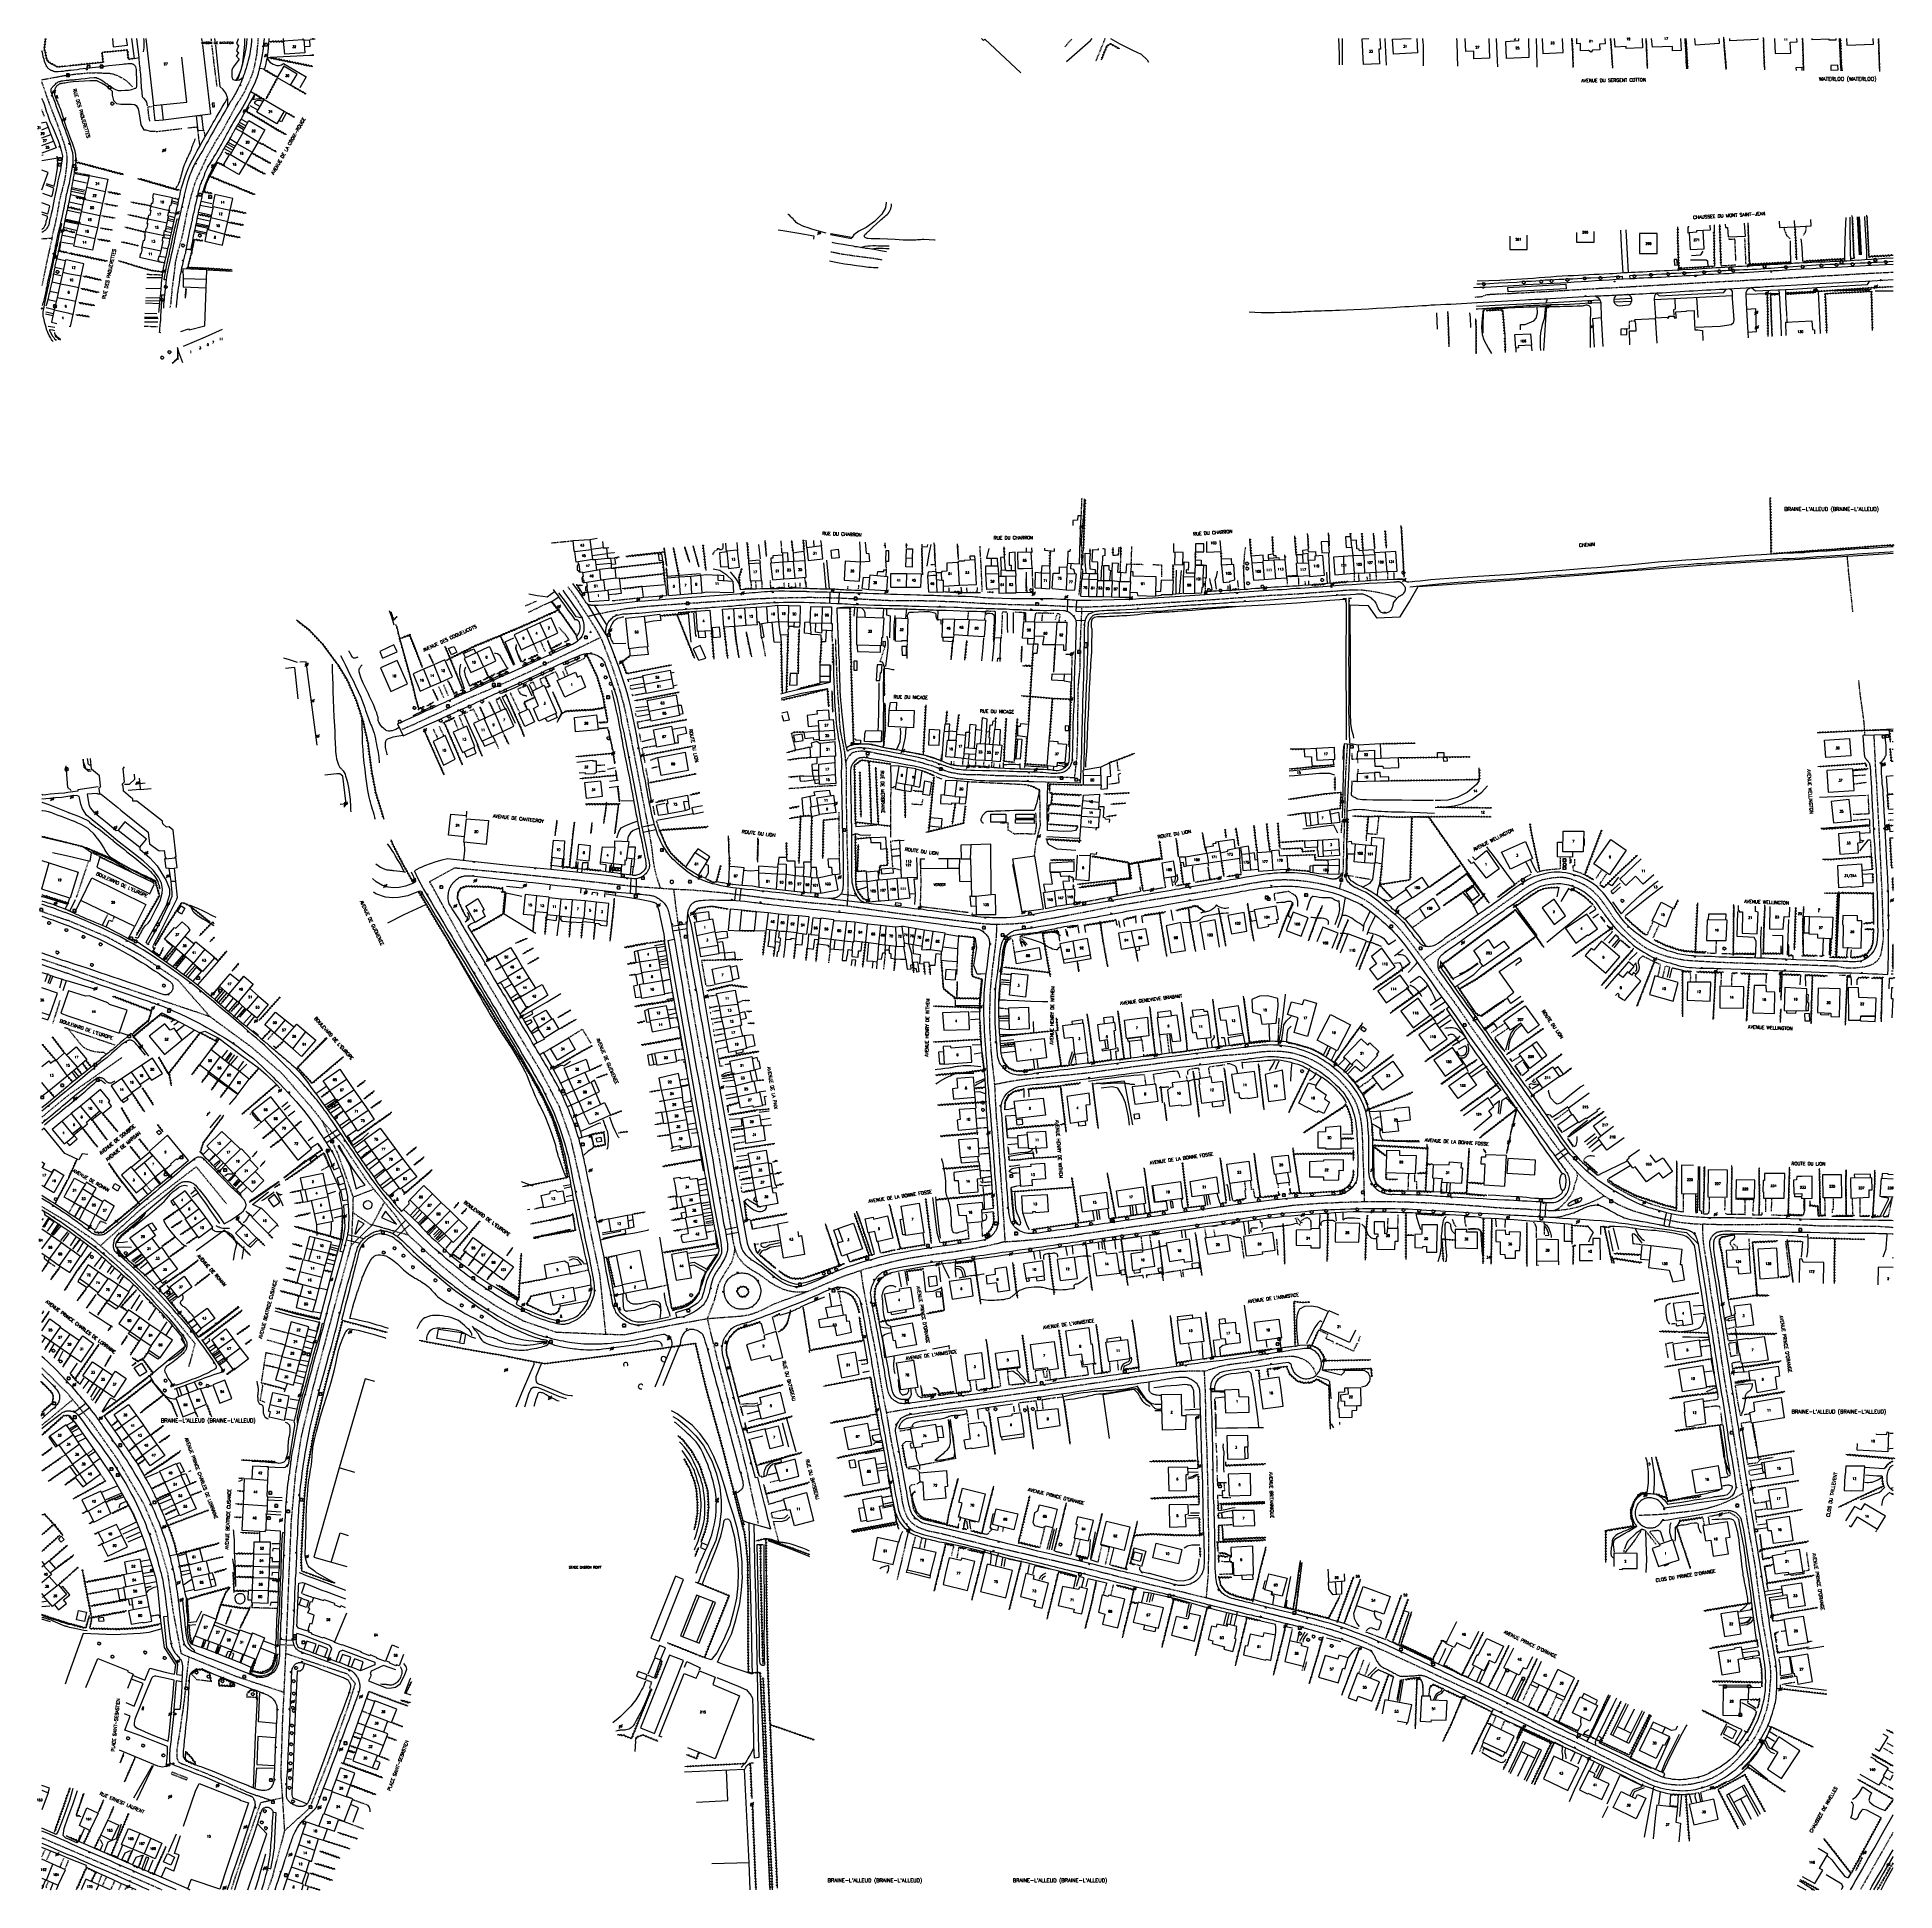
# Model space of a CAD drawing. Header units: millimetres. Extents: x 150997 to 152001, y 151999 to 153001.
import ezdxf
from ezdxf.enums import TextEntityAlignment as Align

# ---------------------------------------------------------------- set-up
doc = ezdxf.new("R2010")
doc.units = ezdxf.units.MM
doc.linetypes.add('DASHED', pattern=[0.75, 0.5, -0.25])
doc.layers.get('0').update_dxf_attribs({"linetype": 'CONTINUOUS'})
for name, color, linetype in [('W0001', 6, 'DASHED'), ('W0006', 2, 'CONTINUOUS'), ('W0008', 7, 'CONTINUOUS'), ('W0014', 7, 'CONTINUOUS'), ('W0015', 2, 'CONTINUOUS'), ('W0017', 7, 'CONTINUOUS'), ('W0020', 2, 'CONTINUOUS'), ('W0021', 2, 'CONTINUOUS'), ('W0051', 7, 'CONTINUOUS'), ('W0070', 7, 'DASHED'), ('W0071', 7, 'CONTINUOUS'), ('W0101', 7, 'CONTINUOUS'), ('W0104', 1, 'CONTINUOUS'), ('W0105', 7, 'CONTINUOUS'), ('W0112', 1, 'DASHED'), ('W0120', 7, 'CONTINUOUS'), ('W0130', 7, 'CONTINUOUS'), ('W0211', 2, 'CONTINUOUS'), ('W0214', 2, 'CONTINUOUS'), ('W0220', 5, 'DASHED'), ('W0300', 7, 'CONTINUOUS'), ('W0310', 3, 'CONTINUOUS'), ('W0322', 7, 'CONTINUOUS'), ('W0323', 7, 'CONTINUOUS'), ('W0330', 7, 'CONTINUOUS'), ('W0333', 7, 'CONTINUOUS'), ('W0401', 7, 'CONTINUOUS'), ('W0402', 7, 'CONTINUOUS'), ('W0420', 7, 'CONTINUOUS'), ('W0438', 7, 'CONTINUOUS'), ('W0439', 7, 'CONTINUOUS'), ('W0473', 7, 'CONTINUOUS'), ('W0515', 5, 'CONTINUOUS'), ('W0980', 7, 'CONTINUOUS'), ('W0984', 7, 'CONTINUOUS'), ('W0988', 4, 'CONTINUOUS'), ('W0989', 7, 'CONTINUOUS'), ('W0991', 7, 'CONTINUOUS'), ('W1102', 7, 'CONTINUOUS')]:
    doc.layers.add(name, color=color, linetype=linetype)
doc.styles.get("Standard").update_dxf_attribs({"font": 'romans.shx', "width": 0.85})

# ---------------------------------------------------------------- blocks, each defined once
blk = doc.blocks.new('T401')
for p, q in [((-0.3, 0.3), (0, 0.3)), ((-0.3, -0.25), (-0.3, 0.3)), ((-0.3, 0.15), (0, 0.15)), ((-0.3, 0), (0, 0)), ((0, 0.3), (0, -0.25)), ((-0.3, -0.15), (0, -0.15)), ((-0.3, -0.25), (-0.3, -0.3)), ((-0.3, -0.3), (0, -0.3)), ((0, -0.3), (0, -0.25))]:
    blk.add_line(p, q)
blk = doc.blocks.new('T473')
for p, q in [((-0.166667, 0.166667), (0.166667, -0.166667)), ((-0.166667, -0.166667), (0.166667, 0.166667)), ((0.500001, 0.500001), (1.000002, 1.000002)), ((-1.000002, -1.000002), (-0.500001, -0.500001))]:
    blk.add_line(p, q)
blk.add_ellipse((0, 0), major_axis=(0.471405, 0.471405), ratio=1, start_param=5.4977871438, end_param=11.780972451)
blk = doc.blocks.new('T420')
for p, q in [((0.7, 0.7), (-0.8, 0.7)), ((-0.8, 0.7), (-0.8, -0.8)), ((0.7, 0.7), (0.7, -0.8)), ((0.7, -0.8), (-0.8, -0.8))]:
    blk.add_line(p, q)
blk.add_ellipse((0, 0), major_axis=(-0.53, 0.53), ratio=1, start_param=3.926991, end_param=10.210176)
blk = doc.blocks.new('T300')
for p, q in [((-0.8, 0.5), (-0.9, 0.3)), ((-0.9, 0.3), (-0.9, 0.2)), ((-0.9, 0.2), (-0.7, 0.1)), ((-0.7, 0.6), (-0.8, 0.5)), ((-0.8, -0.1), (-0.7, 0.1)), ((-0.6, 0.7), (-0.7, 0.6)), ((-0.7, 0.1), (-0.7, 0.1)), ((-0.5, 0.7), (-0.6, 0.7)), ((-0.3, 0.6), (-0.5, 0.7)), ((-0.3, 0.6), (-0.2, 0.7)), ((-0.2, 0.6), (-0.3, 0.6)), ((-0.2, 0.7), (-0.1, 0.8)), ((-0.1, 0.8), (0.1, 0.8)), ((0.1, 0.8), (0.2, 0.7)), ((0.2, 0.7), (0.3, 0.6)), ((0.3, 0.6), (0.4, 0.5)), ((0.5, 0.5), (0.3, 0.5)), ((0.4, 0.5), (0.4, 0.5)), ((0.6, 0.4), (0.5, 0.5)), ((0.6, 0.4), (0.7, 0.3)), ((0.7, 0.3), (0.7, 0.2)), ((0.7, 0.2), (0.7, 0.1)), ((0.7, 0.1), (0.7, -0.2)), ((-0.8, -0.2), (-0.8, -0.1)), ((-0.7, -0.3), (-0.8, -0.2)), ((-0.8, -0.2), (-0.8, -0.2)), ((-0.7, -0.4), (-0.7, -0.3)), ((-0.5, -0.5), (-0.7, -0.4)), ((-0.4, -0.5), (-0.5, -0.5)), ((-0.4, -0.5), (-0.3, -0.5)), ((-0.3, -0.5), (-0.3, -0.4)), ((-0.3, -0.6), (-0.3, -0.5)), ((-0.3, -0.5), (-0.3, -0.5)), ((-0.2, -0.7), (-0.3, -0.6)), ((-0.1, -0.8), (-0.2, -0.7)), ((0.1, -0.8), (-0.1, -0.8)), ((0.2, -0.7), (0.1, -0.8)), ((0.3, -0.5), (0.2, -0.5)), ((0.3, -0.6), (0.2, -0.7)), ((0.2, -0.7), (0.2, -0.7)), ((0.5, -0.4), (0.3, -0.5)), ((0.3, -0.5), (0.3, -0.6)), ((0.3, -0.5), (0.3, -0.5)), ((0.6, -0.3), (0.5, -0.4)), ((0.7, -0.2), (0.6, -0.3)), ((0.6, -0.3), (0.6, -0.3))]:
    blk.add_line(p, q)
blk = doc.blocks.new('T438')
for p, q in [((-0.4, 0.2), (0.4, 0.2)), ((-0.4, -0.2), (-0.4, 0.2)), ((0.15, 1.1), (-0.3, 1.1)), ((-0.3, 1.1), (-0.3, 0.5)), ((-0.3, 0.5), (0.15, 0.5)), ((0.3, 0.65), (0.3, 0.95)), ((0.4, 0.2), (0.4, -0.2))]:
    blk.add_line(p, q)
at = {"flags": 128}
for points in [[(-0.4, -0.2), (0.4, 0.2)], [(0.4, -0.2), (-0.4, -0.2)]]:
    blk.add_lwpolyline(points, dxfattribs=at)
for centre, major_axis, start_param, end_param in [((0.15, 0.95), (0.106, -0.106), 0.7853982, 2.3561945), ((0.15, 0.65), (0.106, 0.106), 3.9269908, 5.4977871)]:
    blk.add_ellipse(centre, major_axis=major_axis, ratio=1, start_param=start_param, end_param=end_param)
blk = doc.blocks.new('t310o')
at = {"color": 0, "linetype": 'Continuous'}
for centre, start, end in [((-0.5, 0.4), 216.8699, 323.1304), ((0.5, -0.4), 36.8699, 143.1303)]:
    blk.add_arc(centre, 0.625, start, end, dxfattribs=at)
blk = doc.blocks.new('t323o')
at = {"color": 0, "linetype": 'Continuous'}
for radius in [0.25, 0.15]:
    blk.add_circle((0, 0), radius, dxfattribs=at)
blk = doc.blocks.new('t322o')
at = {"color": 0, "linetype": 'Continuous'}
for radius in [0.25, 0.15]:
    blk.add_circle((0, 0), radius, dxfattribs=at)
blk = doc.blocks.new('t220o')
at = {"color": 0, "linetype": 'Continuous'}
for p, q in [((-0.25, 0.25), (0.25, 0.25)), ((-0.25, -0.25), (0.25, -0.25))]:
    blk.add_line(p, q, dxfattribs=at)

msp = doc.modelspace()

# ---------------------------------------------------------------- linework, layer by layer
at = {"layer": 'W0001'}
for points in [[(151116.8, 153000), (151116.6, 152997.4), (151116.3, 152994.5), (151116, 152991.6), (151115.5, 152988.8), (151115.1, 152986.7), (151114.7, 152984.6), (151114.1, 152982.5), (151113.5, 152980.5), (151112.6, 152978.3), (151111.7, 152976), (151110.6, 152973.9), (151109.6, 152971.7), (151109, 152970.4), (151108.3, 152969.2), (151107.6, 152968), (151106.8, 152966.8), (151106, 152965.7), (151105.3, 152964.5), (151104.6, 152963.3), (151103.9, 152962), (151101.7, 152957.8), (151099.4, 152953.6), (151097.1, 152949.5), (151094.5, 152945.5), (151094, 152944.8), (151093.6, 152944), (151093.1, 152943.2), (151092.7, 152942.4), (151092.3, 152941.6), (151091.9, 152940.9), (151091.5, 152940.1), (151091, 152939.3), (151089.7, 152937.1), (151088.5, 152934.8), (151087.5, 152932.5), (151086.4, 152930.1), (151085.4, 152928.1), (151084.5, 152926.1), (151083.5, 152924.1), (151082.7, 152922), (151082.2, 152920.5), (151081.7, 152919), (151081.3, 152917.4), (151080.8, 152915.9), (151080.1, 152913.3), (151079.5, 152910.7), (151078.8, 152908.1), (151078.2, 152905.5), (151077.9, 152904), (151077.6, 152902.5), (151077.3, 152901), (151077, 152899.4), (151076.7, 152897.9), (151076.4, 152896.4), (151076.1, 152894.9), (151075.8, 152893.4), (151075.4, 152891.9), (151074.9, 152890.3), (151074.5, 152888.8), (151074.1, 152887.2), (151073.6, 152885.7), (151073.2, 152884.1), (151072.8, 152882.5), (151072.5, 152881), (151072.1, 152879.2), (151071.9, 152877.5), (151071.7, 152875.7), (151071.5, 152874), (151071.2, 152871.7), (151070.9, 152869.4), (151070.6, 152867.1), (151070.3, 152864.7), (151070.1, 152862.2), (151069.8, 152859.6), (151069.6, 152857), (151069.2, 152854.5)], [(151000, 152977.8), (151011.5, 152979.9), (151012.1, 152980), (151012.7, 152980.1), (151013.4, 152980.2), (151014, 152980.2)], [(151005.5, 152892.3), (151007.7, 152901.8), (151008, 152903.3), (151008.3, 152904.7), (151008.6, 152906.2), (151008.8, 152907.7), (151009.1, 152909.2), (151009.3, 152910.6), (151009.6, 152912.1), (151009.9, 152913.6), (151010.2, 152914.8), (151010.5, 152916), (151010.8, 152917.1), (151011.1, 152918.3), (151011.4, 152919.5), (151011.7, 152920.7), (151012, 152921.8), (151012.3, 152923), (151012.7, 152925.2), (151013, 152927.3), (151013.3, 152929.5), (151013.5, 152931.7), (151013.5, 152932.3), (151013.6, 152932.9), (151013.6, 152933.5), (151013.6, 152934.1), (151013.6, 152934.8), (151013.6, 152935.4), (151013.6, 152936), (151013.6, 152936.6), (151013.5, 152937.5), (151013.4, 152938.4), (151013.2, 152939.2), (151013, 152940.1), (151012.3, 152942.7), (151011.4, 152945.3), (151010.5, 152947.9), (151009.6, 152950.5), (151009, 152952), (151008.5, 152953.6), (151007.9, 152955.1), (151007.3, 152956.7), (151006.7, 152958.2), (151006.1, 152959.8), (151005.5, 152961.3), (151004.9, 152962.9), (151004.1, 152965), (151003.4, 152967), (151002.6, 152969.1), (151001.9, 152971.2), (151000, 152976.6)], [(151014, 152980.2), (151016.4, 152980.6), (151018.9, 152980.9), (151021.3, 152981.1), (151023.8, 152981.4), (151025.6, 152981.5), (151027.4, 152981.5), (151029.3, 152981.6), (151031.1, 152981.5), (151033.3, 152981.4), (151035.5, 152981.4), (151037.7, 152981.1), (151039.8, 152980.5), (151042.4, 152979.3), (151044.9, 152977.8), (151047.1, 152975.9), (151049.1, 152973.8)], [(151000, 152891.9), (151005.5, 152892.3)], [(151005.5, 152892.3), (151003.5, 152883.4), (151003.2, 152882), (151002.9, 152880.6), (151002.6, 152879.3), (151002.3, 152877.9), (151002.1, 152876.5), (151001.8, 152875.1), (151001.5, 152873.7), (151001.2, 152872.3), (151000.8, 152870.3), (151000.4, 152868.3), (151000, 152866.6)], [(151426.2, 152884.9), (151432, 152883.7), (151436.1, 152883.1), (151438.9, 152882.7), (151441.8, 152882.3), (151444.6, 152882), (151447.5, 152881.6), (151450.3, 152881.2), (151454, 152880.5)], [(151774.2, 152860.4), (151778, 152860.7), (151780.9, 152861.8), (151783.6, 152861.9), (151786.2, 152862.1), (151788.9, 152862.2), (151791.5, 152862.3), (151794.2, 152862.4), (151796.8, 152862.6), (151799.5, 152862.7), (151802.1, 152862.8), (151806.2, 152863.1), (151810.3, 152863.3), (151814.4, 152863.5), (151818.5, 152863.8), (151822.7, 152864), (151826.8, 152864.3), (151830.9, 152864.5), (151835, 152864.8), (151838.1, 152864.9), (151841.2, 152865.1), (151844.3, 152865.3), (151847.4, 152865.4), (151850.5, 152865.6), (151853.6, 152865.7), (151856.7, 152865.9), (151859.8, 152866.1), (151863.3, 152866.3), (151866.8, 152866.5), (151870.3, 152866.7), (151873.8, 152866.9), (151877.3, 152867.1), (151880.8, 152867.3), (151884.3, 152867.5), (151887.8, 152867.7), (151895, 152868.1), (151902.2, 152868.5), (151909.4, 152868.9), (151916.6, 152869.2), (151919.6, 152869.4), (151922.6, 152869.6), (151925.5, 152869.7), (151928.5, 152869.9), (151931.4, 152870), (151934.4, 152870.2), (151937.4, 152870.3), (151940.3, 152870.5), (151943.5, 152870.7), (151946.7, 152870.9), (151949.9, 152871.1), (151953.1, 152871.3), (151956.3, 152871.5), (151959.5, 152871.7), (151962.7, 152871.9), (151965.9, 152872), (151974.1, 152872.5), (151982.4, 152873), (151990.7, 152873.4), (151999, 152873.8), (152000, 152873.9)], [(151284.1, 152703.8), (151285.5, 152702.2), (151287.7, 152699.1), (151289.8, 152695.9), (151291.8, 152692.7), (151293.9, 152689.5), (151294.9, 152688)], [(151561.7, 152693), (151563.2, 152693), (151566.2, 152693.1), (151569.2, 152693.2), (151572.2, 152693.3), (151575.2, 152693.4), (151578.8, 152693.6), (151582.4, 152693.7), (151586, 152693.9), (151589.6, 152694.1), (151591.6, 152694.3), (151593.7, 152694.4), (151595.8, 152694.5), (151597.8, 152694.7), (151599.9, 152694.8), (151602, 152695), (151604, 152695.1), (151606.1, 152695.2), (151608.5, 152695.4), (151610.9, 152695.6), (151613.3, 152695.7), (151615.7, 152695.9), (151618.1, 152696), (151620.5, 152696.2), (151622.9, 152696.4), (151625.3, 152696.5), (151629.6, 152696.8), (151633.8, 152697.1), (151638.1, 152697.4), (151642.3, 152697.7), (151644.7, 152697.9), (151647.1, 152698.1), (151649.4, 152698.2), (151651.8, 152698.4), (151654.2, 152698.6), (151656.5, 152698.8), (151658.9, 152699), (151661.3, 152699.1), (151663.4, 152699.3), (151665.6, 152699.4), (151667.8, 152699.5), (151669.9, 152699.6), (151672.1, 152699.8), (151674.2, 152699.9), (151676.4, 152700), (151678.5, 152700.1), (151680.7, 152700.3), (151682.8, 152700.4), (151684.9, 152700.6), (151687, 152700.8), (151689.2, 152700.9), (151691.3, 152701.1), (151693.4, 152701.2), (151695.6, 152701.4), (151700, 152701.7), (151704.5, 152702.1), (151708.9, 152702.3), (151713.4, 152702.2), (151718, 152701.6), (151722.5, 152700.8), (151727, 152699.7), (151731.4, 152698.2)], [(151294.9, 152688), (151297.5, 152688.6), (151300.2, 152689.2), (151302.8, 152689.7), (151305.5, 152690.3), (151308.5, 152690.9), (151311.6, 152691.4), (151314.7, 152692), (151317.8, 152692.4), (151323.9, 152693.1), (151330, 152693.6), (151336, 152694.1), (151342.1, 152694.5), (151344.2, 152694.7), (151346.2, 152694.8), (151348.3, 152695), (151350.3, 152695.1), (151352.3, 152695.2), (151354.4, 152695.3), (151356.4, 152695.5), (151358.5, 152695.6), (151360.8, 152695.8), (151363.1, 152695.9), (151365.4, 152696.1), (151367.7, 152696.3), (151370.1, 152696.4), (151372.4, 152696.6), (151374.7, 152696.8), (151377, 152696.9), (151380.2, 152697.1), (151383.3, 152697.3), (151386.5, 152697.5), (151389.6, 152697.6), (151392.8, 152697.7), (151396, 152697.9), (151399.2, 152697.9), (151402.4, 152698), (151405.2, 152698.1), (151407.9, 152698.1), (151410.7, 152698.1), (151413.4, 152698.2), (151416.5, 152698.2), (151419.6, 152698.1), (151422.7, 152698.1), (151425.7, 152698), (151430.1, 152697.9), (151434.4, 152697.7), (151438.7, 152697.5), (151443.1, 152697.3), (151445, 152697.2), (151446.9, 152697.1), (151448.9, 152697), (151450.8, 152696.9), (151452.7, 152696.8), (151454.6, 152696.7), (151456.6, 152696.6), (151458.5, 152696.5), (151460.7, 152696.5), (151462.9, 152696.4), (151465.1, 152696.4), (151467.3, 152696.4), (151469.5, 152696.4), (151471.7, 152696.4), (151473.9, 152696.4), (151476.1, 152696.4), (151480.2, 152696.3), (151484.3, 152696.2), (151488.4, 152696), (151492.5, 152695.9), (151494.7, 152695.8), (151497, 152695.6), (151499.2, 152695.5), (151501.4, 152695.4), (151503.7, 152695.3), (151505.9, 152695.1), (151508.1, 152695), (151510.4, 152694.9), (151514.3, 152694.7), (151518.2, 152694.6), (151522, 152694.4), (151525.9, 152694.3), (151530, 152694.2), (151534.2, 152694.1), (151538.3, 152694), (151542.4, 152693.9), (151561.1, 152693), (151561.7, 152693)], [(151561.7, 152693), (151561.6, 152690.5), (151561.5, 152687.9), (151561.4, 152685.4), (151561.3, 152682.9), (151561.1, 152679.9), (151561, 152677), (151560.9, 152674), (151560.9, 152671)], [(151294.9, 152688), (151296.3, 152685.8), (151297.5, 152683.8), (151298.8, 152681.8), (151300, 152679.7), (151301.2, 152677.6), (151301.8, 152676.5)], [(151301.8, 152676.5), (151290.6, 152671)], [(151301.8, 152676.5), (151302.5, 152675), (151302.9, 152674), (151303.3, 152673), (151303.7, 152672), (151304.1, 152671)], [(151428.9, 152671), (151428.8, 152675.8)], [(151290.6, 152671), (151288, 152669.7), (151285.4, 152668.5), (151282.8, 152667.2), (151280.2, 152666), (151273.7, 152662.9), (151267.1, 152659.7), (151260.5, 152656.6), (151253.9, 152653.6), (151251, 152652.3), (151248.1, 152651.1), (151245.2, 152649.8), (151242.3, 152648.6), (151240.7, 152647.9), (151239.1, 152647.2), (151237.5, 152646.6), (151235.9, 152645.9), (151234.2, 152645.2), (151232.6, 152644.5), (151231, 152643.8), (151229.4, 152643.1), (151227.6, 152642.2), (151225.8, 152641.3), (151224, 152640.5), (151222.2, 152639.6), (151220.4, 152638.6), (151218.6, 152637.7), (151216.8, 152636.9), (151215, 152636), (151212, 152634.6), (151208.9, 152633.2), (151205.9, 152631.8), (151202.8, 152630.4), (151200.7, 152629.4), (151198.5, 152628.5), (151196.4, 152627.5), (151194.2, 152626.6)], [(151304.1, 152671), (151304.2, 152670.7)], [(151334.2, 152541.1), (151333.4, 152543.5), (151332.6, 152545.9), (151331.9, 152548.4), (151331.3, 152550.9), (151330.9, 152552.7), (151330.6, 152554.6), (151330.3, 152556.5), (151330.1, 152558.3), (151329.9, 152560.2), (151329.6, 152562.1), (151329.4, 152563.9), (151329.1, 152565.8), (151327.9, 152572.5), (151326.6, 152579.3), (151325.3, 152586), (151324, 152592.7), (151323.5, 152595.7), (151322.9, 152598.7), (151322.3, 152601.6), (151321.8, 152604.6), (151320.8, 152609.4), (151319.9, 152614.2), (151318.9, 152619), (151318, 152623.8), (151317.1, 152627.8), (151316.3, 152631.9), (151315.4, 152636), (151314.5, 152640), (151313.3, 152644.3), (151312.1, 152648.5), (151310.8, 152652.7), (151309.4, 152656.9), (151308.2, 152660.4), (151307, 152663.8), (151305.6, 152667.3), (151304.2, 152670.7)], [(151434.3, 152609), (151434.1, 152611.5), (151433.9, 152613.1), (151433.7, 152614.7), (151433.4, 152616.3), (151433.1, 152617.9), (151432.9, 152618.9), (151432.7, 152620), (151432.5, 152621.1), (151432.2, 152622.1), (151432, 152623.2), (151431.8, 152624.3), (151431.6, 152625.4), (151431.4, 152626.4), (151431.2, 152628.5), (151431, 152630.6), (151430.9, 152632.7), (151430.8, 152634.8), (151430.6, 152638.6), (151430.3, 152642.3), (151430, 152646.1), (151429.8, 152649.9), (151429.6, 152653.2), (151429.5, 152656.6), (151429.4, 152660), (151429.2, 152663.4), (151429.2, 152665.3), (151429.1, 152667.2), (151429, 152669.1), (151428.9, 152671)], [(151557.9, 152600.9), (151558.3, 152603.7), (151558.6, 152606.6), (151558.9, 152609.4), (151559.2, 152612.3), (151559.3, 152615.5), (151559.4, 152618.8), (151559.5, 152622), (151559.6, 152625.3), (151559.6, 152628.2), (151559.7, 152631.2), (151559.7, 152634.2), (151559.7, 152637.1), (151559.8, 152638.7), (151559.8, 152640.2), (151559.8, 152641.8), (151559.8, 152643.3), (151559.8, 152644.9), (151559.8, 152646.5), (151559.8, 152648), (151559.9, 152649.6), (151560, 152650.8), (151560.1, 152652), (151560.2, 152653.3), (151560.3, 152654.5), (151560.5, 152655.8), (151560.6, 152657), (151560.7, 152658.2), (151560.8, 152659.5), (151560.8, 152660.8), (151560.8, 152662.2), (151560.8, 152663.5), (151560.8, 152664.9), (151560.8, 152666.2), (151560.8, 152667.5), (151560.8, 152668.9), (151560.8, 152670.2), (151560.8, 152670.4), (151560.9, 152670.6), (151560.9, 152670.8), (151560.9, 152671)], [(151989.6, 152623.6), (151989.8, 152619.4), (151990, 152615.3), (151990.2, 152611.1), (151990.4, 152606.9), (151990.6, 152603.2), (151990.9, 152599.4), (151991.1, 152595.6), (151991.3, 152591.8), (151991.5, 152588.1), (151991.7, 152584.3), (151991.9, 152580.5), (151992.1, 152576.7), (151992.5, 152569.5), (151992.8, 152562.3), (151993.2, 152555), (151993.5, 152547.8), (151993.8, 152542.1), (151994, 152536.5), (151994.2, 152530.9), (151994.3, 152525.3), (151994.4, 152521.4), (151994.6, 152517.5), (151994.6, 152513.6), (151994.1, 152509.8), (151993.8, 152507.7), (151993.4, 152505.6), (151992.6, 152503.5), (151991.4, 152501.7), (151989.3, 152500.1), (151986.9, 152499.1), (151984.5, 152498.5), (151982.1, 152498.2), (151978.9, 152497.8), (151975.7, 152497.8), (151972.4, 152498.2), (151969.3, 152498.9), (151962.4, 152499.1), (151955.5, 152499.4), (151948.6, 152499.6), (151941.8, 152499.8), (151938.4, 152499.9), (151935.1, 152500), (151931.8, 152500.1), (151928.5, 152500.2), (151925.2, 152500.3), (151921.9, 152500.4), (151918.6, 152500.5), (151915.3, 152500.6), (151910, 152500.8), (151904.8, 152501), (151899.5, 152501.3), (151894.3, 152501.6), (151892, 152501.7), (151889.8, 152501.9), (151887.5, 152502.1), (151885.3, 152502.5), (151883.1, 152502.9), (151880.9, 152503.4), (151878.7, 152503.9), (151876.6, 152504.6), (151874.4, 152505.3), (151872.2, 152506.1), (151870, 152507), (151867.9, 152508), (151865.7, 152509.3), (151863.6, 152510.8), (151861.6, 152512.3), (151859.6, 152513.9), (151857.3, 152516), (151855.1, 152518.2), (151852.9, 152520.5), (151850.8, 152522.8), (151849.6, 152524.3), (151848.5, 152525.8), (151847.5, 152527.4), (151846.4, 152529), (151845.4, 152530.5), (151844.3, 152532.1), (151843.2, 152533.6), (151842, 152535.1), (151840.8, 152536.5), (151839.5, 152537.9), (151838.1, 152539.3), (151836.7, 152540.5), (151835.2, 152541.6), (151833.6, 152542.6), (151832, 152543.4), (151830.4, 152544.2), (151828.5, 152545), (151826.6, 152545.7), (151824.7, 152546.3), (151822.7, 152546.7), (151820.6, 152546.9), (151818.5, 152546.8), (151816.4, 152546.6), (151814.3, 152546.3), (151812.4, 152545.9), (151810.6, 152545.5), (151808.7, 152544.9), (151806.9, 152544.2), (151803.3, 152542.3), (151799.9, 152540.1), (151796.6, 152537.7), (151793.3, 152535.4), (151790.7, 152533.6), (151788.2, 152531.8), (151785.7, 152530), (151783.2, 152528.1), (151780.7, 152526.3), (151778.1, 152524.5), (151775.6, 152522.6), (151773.1, 152520.8), (151771, 152519.4), (151768.9, 152518), (151766.8, 152516.6), (151764.7, 152515.2), (151762.6, 152513.8), (151760.4, 152512.5), (151758.4, 152511), (151756.3, 152509.6), (151753.8, 152507.8), (151751.3, 152506), (151748.8, 152504.2), (151746.4, 152502.3)], [(151434.3, 152609), (151434.5, 152609.7), (151434.8, 152610.3), (151435.1, 152610.9), (151435.5, 152611.5), (151436, 152612.3), (151436.6, 152613), (151437.2, 152613.7), (151438, 152614.3), (151439.4, 152614.9), (151440.9, 152615.1), (151442.4, 152615.2), (151443.8, 152615.2), (151445.8, 152615), (151447.9, 152614.7), (151449.8, 152614.2), (151451.8, 152613.8), (151454.5, 152613.3), (151457.2, 152612.8), (151459.9, 152612.2), (151462.6, 152611.7), (151465.6, 152611.1), (151468.7, 152610.5), (151471.7, 152609.8), (151474.7, 152609.1), (151476.7, 152608.5), (151478.7, 152607.9), (151480.7, 152607.3), (151482.7, 152606.7), (151483.5, 152606.3), (151484.4, 152606), (151485.3, 152605.7), (151486.2, 152605.3), (151487, 152605), (151487.9, 152604.6), (151488.8, 152604.3), (151489.7, 152604), (151490.2, 152603.9), (151490.8, 152603.7), (151491.3, 152603.6), (151491.9, 152603.5), (151493.1, 152603.3), (151494.3, 152603), (151495.5, 152602.9), (151496.7, 152602.7), (151497.7, 152602.6), (151498.8, 152602.6), (151499.9, 152602.5), (151500.9, 152602.5), (151502, 152602.5), (151503.1, 152602.5), (151504.1, 152602.5), (151505.2, 152602.5), (151507.2, 152602.4), (151509.3, 152602.3), (151511.3, 152602.2), (151513.4, 152602.1), (151515.5, 152602), (151517.5, 152601.9), (151519.6, 152601.9), (151521.6, 152601.8), (151523.8, 152601.7), (151526, 152601.7), (151528.2, 152601.6), (151530.5, 152601.6), (151532.7, 152601.6), (151534.9, 152601.5), (151537.1, 152601.5), (151539.3, 152601.4), (151543.9, 152601.3), (151548.6, 152601.2), (151553.2, 152601), (151557.9, 152600.9)], [(151701.1, 152540.8), (151701.4, 152542.2), (151701.7, 152543.6), (151702, 152545), (151702.3, 152546.4), (151702.3, 152546.7), (151702.4, 152547), (151702.5, 152547.2), (151702.5, 152547.5), (151702.6, 152547.8), (151702.7, 152548.1), (151702.7, 152548.4), (151702.8, 152548.7), (151703.1, 152551.8), (151703.2, 152554.8), (151703.2, 152557.9), (151703.3, 152561), (151703.4, 152566), (151703.6, 152571), (151703.7, 152576), (151703.9, 152581), (151703.9, 152583.1), (151704, 152585.1), (151704, 152587.2), (151704, 152589.2), (151704, 152591.3), (151704.1, 152593.3), (151704.1, 152595.3), (151704.2, 152597.4), (151704.4, 152602.8), (151704.7, 152608.3), (151705, 152613.7), (151705.4, 152619.1)], [(151434.3, 152609), (151434.5, 152604), (151434.5, 152602.9), (151434.5, 152601.7), (151434.5, 152600.6), (151434.5, 152599.5), (151434.5, 152598.3), (151434.5, 152597.2), (151434.5, 152596.1), (151434.5, 152595), (151434.5, 152588.6), (151434.6, 152582.2), (151434.7, 152575.9), (151434.8, 152569.5), (151434.9, 152567), (151434.9, 152564.6), (151435, 152562.1), (151435.1, 152559.6), (151435.1, 152557.2), (151435.2, 152554.7), (151435.2, 152552.2), (151435.3, 152549.8), (151435.3, 152546.7), (151435.3, 152543.6), (151435.3, 152540.6), (151435.3, 152537.5), (151435.3, 152536.8), (151435.2, 152536), (151435.2, 152535.3), (151435.2, 152534.5), (151435.1, 152533.8), (151435.1, 152533.1), (151435, 152532.3), (151434.9, 152531.6)], [(151209.5, 152544.6), (151223.1, 152552.1), (151249.7, 152549.6), (151289.3, 152545.5), (151319.9, 152542.1), (151334.2, 152541.1)], [(151304.7, 152300.2), (151301.5, 152331.9), (151296.8, 152354.1), (151291.5, 152380.4), (151285.9, 152405.1), (151279.6, 152423), (151269.6, 152442.1), (151255.4, 152465.7), (151242.8, 152486.7), (151228.9, 152509.5), (151209.5, 152544.6)], [(151334.2, 152541.1), (151341.4, 152540.6)], [(151515.7, 152521.6), (151519.4, 152521.7), (151522.1, 152521.8), (151524.8, 152521.9), (151527.5, 152522.1), (151530.2, 152522.3), (151533.9, 152522.8), (151537.6, 152523.5), (151541.3, 152524.2), (151545, 152524.8), (151549, 152525.5), (151553, 152526.3), (151557, 152527), (151561, 152527.8), (151563.2, 152528.2), (151565.5, 152528.7), (151567.8, 152529.1), (151570, 152529.6), (151572.3, 152530), (151574.5, 152530.5), (151576.8, 152530.9), (151579, 152531.3), (151582.7, 152532), (151586.4, 152532.6), (151590.1, 152533.2), (151593.7, 152533.8), (151598.7, 152534.7), (151603.7, 152535.5), (151608.7, 152536.3), (151613.7, 152537.1), (151615.7, 152537.4), (151617.8, 152537.8), (151619.8, 152538.1), (151621.9, 152538.4), (151624, 152538.7), (151626, 152539.1), (151628.1, 152539.4), (151630.1, 152539.7), (151633.5, 152540.3), (151636.9, 152540.9), (151640.3, 152541.4), (151643.7, 152542), (151645.2, 152542.3), (151646.7, 152542.5), (151648.2, 152542.8), (151649.7, 152543.1), (151651.2, 152543.4), (151652.6, 152543.6), (151654.1, 152543.9), (151655.6, 152544.1), (151657.8, 152544.5), (151659.9, 152544.8), (151662.1, 152545.1), (151664.3, 152545.3), (151666.2, 152545.5), (151668.2, 152545.6), (151670.2, 152545.7), (151672.2, 152545.7), (151674.1, 152545.6), (151676, 152545.5), (151677.9, 152545.4), (151679.8, 152545.2), (151681.6, 152545), (151683.4, 152544.8), (151685.2, 152544.5), (151687, 152544.2), (151689.4, 152543.8), (151691.8, 152543.3), (151694.2, 152542.8), (151696.5, 152542.2), (151701.1, 152540.8)], [(151372.8, 152355.4), (151371.8, 152360.8), (151370.9, 152366.1), (151370, 152371.5), (151369.1, 152376.9), (151368.7, 152379.1), (151368.3, 152381.4), (151368, 152383.6), (151367.6, 152385.8), (151367.3, 152388.1), (151366.9, 152390.3), (151366.5, 152392.5), (151366.1, 152394.8), (151365.8, 152396.6), (151365.4, 152398.5), (151365.1, 152400.4), (151364.7, 152402.3), (151364.3, 152404.2), (151363.9, 152406.1), (151363.5, 152407.9), (151363.2, 152409.8), (151362.8, 152412), (151362.5, 152414.1), (151362.1, 152416.3), (151361.8, 152418.5), (151361.5, 152420.6), (151361.1, 152422.8), (151360.8, 152424.9), (151360.4, 152427.1), (151359.8, 152431), (151359.1, 152434.9), (151358.4, 152438.8), (151357.7, 152442.7), (151357.3, 152444.9), (151356.9, 152447), (151356.5, 152449.2), (151356.1, 152451.3), (151355.7, 152453.5), (151355.3, 152455.6), (151354.9, 152457.8), (151354.5, 152459.9), (151353.7, 152464.4), (151352.9, 152468.8), (151352.1, 152473.3), (151351.3, 152477.7), (151350.9, 152480.3), (151350.5, 152482.9), (151350, 152485.5), (151349.6, 152488.1), (151349.2, 152490.6), (151348.7, 152493.2), (151348.3, 152495.8), (151347.8, 152498.4), (151347.3, 152501.3), (151346.8, 152504.3), (151346.3, 152507.2), (151345.8, 152510.2), (151345.3, 152513.1), (151344.8, 152516.1), (151344.3, 152519), (151343.8, 152522), (151343.2, 152526.6), (151342.5, 152531.3), (151342, 152536), (151341.4, 152540.6)], [(151341.4, 152540.6), (151348.5, 152540.3), (151350.3, 152540.2), (151352.1, 152540.1), (151353.9, 152539.9), (151355.7, 152539.8), (151359.4, 152539.5), (151363.1, 152539.1), (151366.7, 152538.8), (151370.3, 152538.4), (151373.1, 152538.1), (151375.9, 152537.7), (151378.7, 152537.4), (151381.4, 152537.1), (151384.2, 152536.7), (151387, 152536.4), (151389.8, 152536), (151392.5, 152535.7), (151398.1, 152535.1), (151403.7, 152534.5), (151409.4, 152533.9), (151415, 152533.3), (151434.9, 152531.6)], [(151434.9, 152531.6), (151456.4, 152528.4), (151461.2, 152527.7), (151466, 152527.1), (151470.9, 152526.5), (151475.7, 152525.9), (151477.7, 152525.7), (151479.7, 152525.5), (151481.6, 152525.2), (151483.6, 152525), (151485.6, 152524.7), (151487.6, 152524.5), (151489.6, 152524.3), (151491.6, 152524), (151493.3, 152523.8), (151494.9, 152523.6), (151496.6, 152523.4), (151498.2, 152523.2), (151499.9, 152523), (151501.5, 152522.8), (151503.2, 152522.6), (151504.9, 152522.4), (151506.8, 152522.2), (151508.8, 152522), (151510.8, 152521.8), (151512.8, 152521.7), (151515.7, 152521.6)], [(151701.1, 152540.8), (151704.6, 152539.5), (151707.2, 152538.5), (151709.7, 152537.4), (151712.1, 152536.3), (151714.5, 152534.9), (151717, 152533.3), (151719.5, 152531.4), (151721.9, 152529.5), (151724.2, 152527.6), (151726.4, 152525.8), (151728.4, 152524), (151730.5, 152522.1), (151732.4, 152520.2), (151735.2, 152517), (151737.9, 152513.6), (151740.5, 152510.2), (151743, 152506.8), (151743.9, 152505.7), (151744.7, 152504.6), (151745.5, 152503.5), (151746.4, 152502.3)], [(151000, 152528.5), (151014, 152523.7)], [(151090.7, 152471.8), (151073.6, 152491.3), (151054.1, 152504.4), (151034.9, 152514.9), (151014, 152523.7)], [(151515.7, 152521.6), (151515.7, 152520), (151515.7, 152518.4), (151515.6, 152516.8), (151515.5, 152515.1), (151515.3, 152513.1), (151515.1, 152511), (151514.9, 152509), (151514.6, 152507), (151514.5, 152505.7), (151514.3, 152504.4), (151514.1, 152503.1), (151514, 152501.9), (151513.8, 152500.6), (151513.6, 152499.3), (151513.5, 152498.1), (151513.3, 152496.8), (151513.1, 152494.4), (151512.8, 152492), (151512.6, 152489.6), (151512.4, 152487.2), (151512.2, 152484.8), (151512.1, 152482.4), (151512, 152480.1), (151512, 152477.7), (151511.9, 152475.6), (151511.9, 152473.5), (151511.8, 152471.4), (151511.9, 152469.3), (151511.9, 152466.7), (151512, 152464.2), (151512.2, 152461.6), (151512.3, 152459.1), (151512.5, 152456), (151512.7, 152452.9), (151513, 152449.8), (151513.3, 152446.7), (151513.4, 152445.6), (151513.5, 152444.6), (151513.7, 152443.5), (151513.8, 152442.5), (151513.9, 152441.4), (151514, 152440.3), (151514.2, 152439.3), (151514.3, 152438.2), (151514.6, 152435.1)], [(151000, 152502.8), (151014, 152498.1)], [(151746.4, 152502.3), (151747.3, 152501.1), (151748.2, 152499.9), (151749.1, 152498.6), (151750, 152497.4), (151750.8, 152496.1), (151751.7, 152494.9), (151752.6, 152493.7), (151753.5, 152492.4), (151756.4, 152488.4), (151759.4, 152484.4), (151762.3, 152480.4), (151765.2, 152476.3), (151766.3, 152474.7), (151767.5, 152473), (151768.6, 152471.4), (151769.7, 152469.7), (151770.8, 152468), (151772, 152466.4), (151773.1, 152464.7), (151774.3, 152463.1), (151776.8, 152459.5), (151779.3, 152456), (151781.9, 152452.5), (151784.4, 152449), (151787.2, 152445), (151789.9, 152441.1), (151792.7, 152437.1), (151795.4, 152433.2), (151797.9, 152429.7), (151800.4, 152426.2), (151802.9, 152422.7), (151805.4, 152419.2), (151807.4, 152416.4), (151809.4, 152413.5), (151811.5, 152410.7), (151813.5, 152407.9), (151815.4, 152405.2), (151817.3, 152402.6), (151819.3, 152400), (151821.2, 152397.5), (151823.2, 152394.9), (151825.2, 152392.4), (151827.3, 152389.9), (151829.4, 152387.5)], [(151014, 152498.1), (151040.4, 152488.8), (151066.1, 152480.1), (151084.6, 152473.9), (151090.7, 152471.8)], [(151090.7, 152471.8), (151092.6, 152470.4), (151113.2, 152455.3), (151129.5, 152441.2), (151145.4, 152422.9), (151151.4, 152415.4)], [(151514.6, 152435.1), (151518, 152435.8), (151521.4, 152436.5), (151524.8, 152437.1), (151528.3, 152437.6), (151531.9, 152438.1), (151535.6, 152438.5), (151539.3, 152438.9), (151542.9, 152439.2), (151545.2, 152439.5), (151547.6, 152439.7), (151549.9, 152439.9), (151552.2, 152440.1), (151554.5, 152440.3), (151556.8, 152440.5), (151559.1, 152440.8), (151561.4, 152441), (151566.5, 152441.6), (151571.5, 152442.3), (151576.5, 152443), (151581.6, 152443.6), (151583.7, 152443.9), (151585.9, 152444.2), (151588, 152444.5), (151590.2, 152444.8), (151592.4, 152445.1), (151594.5, 152445.4), (151596.7, 152445.6), (151598.8, 152445.9), (151604.7, 152446.7), (151610.5, 152447.5), (151616.3, 152448.2), (151622.1, 152449), (151626.1, 152449.5), (151630.2, 152449.9), (151634.2, 152450.4), (151638.3, 152450.8), (151639.8, 152450.9), (151641.4, 152451), (151642.9, 152451.1), (151644.5, 152451.2), (151646.1, 152451.4), (151647.6, 152451.5), (151649.2, 152451.6), (151650.7, 152451.7), (151651.9, 152451.9), (151653.1, 152452), (151654.3, 152452.2), (151655.5, 152452.3), (151656.8, 152452.5), (151658, 152452.7), (151659.2, 152452.8), (151660.4, 152452.9), (151662.1, 152453), (151663.8, 152453.1), (151665.6, 152453.1), (151667.3, 152453.1), (151668.9, 152453), (151670.5, 152452.9), (151672, 152452.7), (151673.6, 152452.5), (151675.5, 152452.1), (151677.3, 152451.6), (151679.1, 152451.1), (151680.9, 152450.5), (151682.6, 152449.9), (151684.2, 152449.2), (151685.9, 152448.5), (151687.5, 152447.7), (151689.4, 152446.6), (151691.2, 152445.5), (151693, 152444.2), (151694.8, 152442.9), (151696.6, 152441.4), (151698.4, 152439.8), (151700.1, 152438.2), (151701.7, 152436.5), (151703.1, 152435), (151704.5, 152433.4), (151705.8, 152431.8), (151707, 152430.1), (151708, 152428.5), (151709, 152426.9), (151709.8, 152425.1), (151710.5, 152423.3), (151711.3, 152421), (151711.9, 152418.7), (151712.3, 152416.3), (151712.7, 152414), (151713, 152411.1), (151713.2, 152408.3), (151713.3, 152405.5), (151713.4, 152402.7), (151713.5, 152399.3), (151713.6, 152395.8), (151713.7, 152392.4), (151713.9, 152389), (151714, 152384.7), (151714.1, 152380.4), (151714.2, 152376.1), (151714.3, 152371.8)], [(151014, 152429), (151043.3, 152449.7)], [(151514.6, 152435.1), (151514.9, 152429.4), (151515, 152426.6), (151515.2, 152423.9), (151515.3, 152421.2), (151515.5, 152418.5), (151515.6, 152416.8), (151515.8, 152415.1), (151515.9, 152413.5), (151516, 152411.8), (151516.2, 152410.1), (151516.3, 152408.5), (151516.4, 152406.8), (151516.6, 152405.1), (151516.7, 152403.5), (151516.8, 152401.9), (151516.9, 152400.4), (151517, 152398.8), (151517.1, 152397.2), (151517.2, 152395.6), (151517.3, 152394), (151517.4, 152392.4), (151517.6, 152390.2), (151517.7, 152387.9), (151517.9, 152385.7), (151518, 152383.5), (151518.2, 152381.3), (151518.3, 152379), (151518.5, 152376.8), (151518.7, 152374.6), (151518.9, 152371.3), (151519.1, 152367.9), (151519.3, 152364.6), (151519.6, 152361.3), (151519.7, 152358.5), (151519.9, 152355.7), (151520.1, 152352.9), (151520.2, 152350.1)], [(151000, 152417.4), (151014, 152429)], [(151151.4, 152415.4), (151160, 152397.2), (151168.1, 152374.2)], [(151197.9, 152353.8), (151191.4, 152363.8), (151176.3, 152382.2), (151162.7, 152402.3), (151151.4, 152415.4)], [(151031.6, 152347.9), (151053.2, 152367.4), (151083.4, 152390.6), (151099.8, 152370.5)], [(151816.5, 152366.9), (151819, 152367.9), (151821, 152369.5), (151822.8, 152371.3), (151824.4, 152373.1), (151825.7, 152374.8), (151826.7, 152376.5), (151827.5, 152378.4), (151828, 152380.4), (151828.5, 152382.1), (151829.1, 152383.8), (151829.5, 152385.6), (151829.4, 152387.5)], [(151829.4, 152387.5), (151831.1, 152385.7), (151832.8, 152384.1), (151834.6, 152382.5), (151836.4, 152380.9), (151838.3, 152379.4), (151840.1, 152377.8), (151842.1, 152376.3), (151844, 152374.9)], [(151168.1, 152374.2), (151167.9, 152365.9)], [(151168.1, 152374.2), (151179.3, 152378.6)], [(151178.6, 152359.3), (151185.1, 152371.5)], [(151520.2, 152350.1), (151526.7, 152350.5), (151532.6, 152351), (151538.5, 152351.5), (151544.4, 152352.1), (151550.3, 152352.7), (151552.5, 152353), (151554.8, 152353.3), (151557.1, 152353.6), (151559.4, 152354), (151561.6, 152354.3), (151563.9, 152354.7), (151566.2, 152355), (151568.4, 152355.3), (151573.2, 152356), (151578, 152356.7), (151582.7, 152357.3), (151587.5, 152358), (151590.1, 152358.4), (151592.8, 152358.7), (151595.4, 152359.1), (151598.1, 152359.5), (151600.7, 152359.8), (151603.4, 152360.2), (151606, 152360.6), (151608.7, 152360.9), (151613.2, 152361.6), (151617.7, 152362.2), (151622.2, 152362.8), (151626.7, 152363.5), (151628.7, 152363.8), (151630.8, 152364.1), (151632.9, 152364.4), (151635, 152364.7), (151637, 152365), (151639.1, 152365.3), (151641.2, 152365.6), (151643.3, 152365.8), (151644.7, 152366), (151646.1, 152366.2), (151647.4, 152366.3), (151648.8, 152366.4), (151650.2, 152366.6), (151651.6, 152366.7), (151653, 152366.8), (151654.3, 152367), (151657.3, 152367.3), (151660.2, 152367.7), (151663.1, 152368.1), (151666, 152368.5), (151668.9, 152368.9), (151671.8, 152369.3), (151674.7, 152369.7), (151677.7, 152370), (151681.8, 152370.3), (151685.9, 152370.6), (151690.1, 152370.9), (151694.2, 152371.1), (151697.5, 152371.2), (151700.8, 152371.4), (151704.1, 152371.5), (151707.4, 152371.6), (151714.3, 152371.8)], [(151714.3, 152371.8), (151719.8, 152371.8), (151723.3, 152371.8), (151726.9, 152371.8), (151730.4, 152371.8), (151734, 152371.7), (151738.4, 152371.6), (151742.8, 152371.4), (151747.3, 152371.2), (151751.7, 152371), (151756.7, 152370.7), (151761.7, 152370.4), (151766.7, 152370.1), (151771.8, 152369.7), (151774.1, 152369.5), (151776.3, 152369.4), (151778.6, 152369.2), (151780.9, 152369), (151783.2, 152368.8), (151785.5, 152368.6), (151787.8, 152368.5), (151790.1, 152368.3), (151792.5, 152368.2), (151794.9, 152368.1), (151797.3, 152368), (151799.6, 152367.9), (151802, 152367.8), (151804.4, 152367.6), (151806.8, 152367.5), (151809.2, 152367.3)], [(151816.5, 152366.9), (151819.9, 152367.2), (151823.3, 152367.6), (151826.6, 152368.2), (151829.9, 152369), (151833.6, 152370.2), (151837.2, 152371.6), (151840.6, 152373.1), (151844, 152374.9)], [(151844, 152374.9), (151846.4, 152373.3), (151848.8, 152371.8), (151851.2, 152370.4), (151853.8, 152369.2), (151856.1, 152368.2), (151858.4, 152367.3), (151860.8, 152366.5), (151863.2, 152365.8), (151865.9, 152365), (151868.6, 152364.2), (151871.3, 152363.5), (151874, 152362.9), (151877, 152362.2), (151879.9, 152361.6), (151882.9, 152361), (151885.9, 152360.5), (151887.8, 152360.3), (151889.7, 152360.1), (151891.6, 152359.9), (151893.5, 152359.8), (151897, 152359.6)], [(151000, 152369.1), (151014, 152360.7)], [(151014, 152360.7), (151027.5, 152351.5), (151031.6, 152347.9)], [(151167.9, 152365.9), (151167.1, 152348.1)], [(151178.2, 152358.9), (151167.9, 152365.9)], [(151809.2, 152367.3), (151816.5, 152366.9)], [(151167.1, 152348.1), (151178.6, 152359.3), (151189.7, 152356.1), (151197.9, 152353.8)], [(151197.9, 152353.8), (151214.9, 152338.1), (151230.7, 152325), (151246.3, 152314.8), (151260, 152307.4), (151277.8, 152301.3), (151301.9, 152300.3), (151304.7, 152300.2)], [(151413.6, 152323.2), (151411.4, 152322.8), (151409.2, 152322.8), (151406.9, 152322.9), (151404.7, 152323.2), (151402.6, 152323.7), (151400.6, 152324.3), (151398.7, 152325.2), (151396.8, 152326.1), (151395.7, 152326.7), (151394.6, 152327.4), (151393.5, 152328.1), (151392.5, 152328.8), (151391.5, 152329.6), (151390.5, 152330.3), (151389.5, 152331.1), (151388.4, 152331.8), (151387.4, 152332.5), (151386.3, 152333.2), (151385.2, 152333.8), (151384.1, 152334.4), (151383.1, 152335.1), (151382, 152335.8), (151381, 152336.6), (151380, 152337.4), (151378.9, 152338.4), (151378, 152339.5), (151377, 152340.7), (151376.2, 152341.9), (151375.6, 152343.2), (151375.1, 152344.5), (151374.6, 152345.9), (151374.2, 152347.3), (151373.7, 152349.3), (151373.3, 152351.3), (151373, 152353.3), (151372.8, 152355.4)], [(151897, 152359.6), (151897, 152357.2), (151897.1, 152354.9), (151897.2, 152352.6), (151897.4, 152350.2), (151897.6, 152348.7), (151897.8, 152347.1), (151898, 152345.5), (151898.3, 152344), (151898.5, 152342.5), (151898.8, 152340.9), (151899.1, 152339.4), (151899.3, 152337.8), (151899.6, 152335.6), (151900, 152333.4), (151900.3, 152331.2), (151900.6, 152329), (151900.9, 152326.8), (151901.2, 152324.6), (151901.5, 152322.4), (151901.9, 152320.2), (151902.3, 152317.8), (151902.7, 152315.5), (151903.1, 152313.1), (151903.5, 152310.7), (151903.9, 152308.4), (151904.4, 152306), (151904.8, 152303.6), (151905.2, 152301.2), (151905.6, 152298.6), (151905.9, 152296), (151906.3, 152293.3), (151906.7, 152290.7), (151907, 152288.1), (151907.4, 152285.4), (151907.8, 152282.8), (151908.2, 152280.2), (151908.6, 152277.5), (151909, 152274.9), (151909.5, 152272.2), (151909.9, 152269.5), (151910.4, 152266.9), (151910.8, 152264.2), (151911.3, 152261.6), (151911.7, 152258.9), (151912.3, 152255.5), (151912.8, 152252), (151913.4, 152248.6), (151913.9, 152245.1), (151914.4, 152241.6), (151915, 152238.2), (151915.5, 152234.7), (151916.1, 152231.2), (151916.7, 152227), (151917.4, 152222.7), (151918.1, 152218.5), (151918.8, 152214.2)], [(152000, 152357.7), (151999.2, 152357.8), (151992.4, 152358.3), (151985.6, 152358.4), (151978.8, 152358.4), (151972, 152358.5), (151969.4, 152358.5), (151966.8, 152358.5), (151964.1, 152358.5), (151961.5, 152358.5), (151955.1, 152358.9), (151948.7, 152359.2), (151942.3, 152359.4), (151935.8, 152359.5), (151934.3, 152359.5), (151932.7, 152359.5), (151931.2, 152359.4), (151929.6, 152359.4), (151928.1, 152359.3), (151926.5, 152359.2), (151925, 152359.2), (151923.4, 152359.2), (151917.4, 152359.2), (151911.3, 152359.2), (151905.2, 152359.3), (151899.2, 152359.5), (151897, 152359.6)], [(151031.6, 152347.9), (151033.8, 152346.1), (151049.5, 152332.3), (151067.9, 152313.2), (151082.7, 152295.2), (151079.3, 152282.5)], [(151133.6, 152171), (151134.8, 152199.1), (151137.1, 152224.5), (151140.2, 152244.7), (151146.3, 152270.3), (151153.6, 152297.8), (151160.3, 152323.1), (151167.1, 152348.1)], [(151374.2, 152347.3), (151374.1, 152345.3), (151373.8, 152343.3), (151373.3, 152341.3), (151372.7, 152339.4), (151372.3, 152338.6), (151371.9, 152337.9), (151371.5, 152337.1), (151371.1, 152336.4), (151370.6, 152335.7), (151370.1, 152335), (151369.7, 152334.3), (151369.2, 152333.6), (151368.2, 152331.9), (151367.2, 152330.3), (151366.3, 152328.6), (151365.4, 152326.8), (151364.9, 152325.2), (151364.5, 152323.6), (151364.1, 152322), (151363.7, 152320.3), (151363.6, 152319.8), (151363.4, 152319.4), (151363.3, 152318.9), (151363.2, 152318.4), (151359.5, 152308.6)], [(151520.2, 152350.1), (151514.7, 152348.7), (151510.7, 152347.8), (151506.6, 152347), (151502.5, 152346.2), (151498.4, 152345.5), (151496.1, 152345.1), (151493.8, 152344.8), (151491.4, 152344.4), (151489.1, 152344.1), (151486.8, 152343.8), (151484.5, 152343.5), (151482.2, 152343.2), (151479.8, 152342.8), (151476.1, 152342.3), (151472.3, 152341.7), (151468.5, 152341.1), (151464.7, 152340.4), (151459.1, 152339.1), (151453.5, 152337.7), (151447.9, 152336.2), (151442.3, 152334.6)], [(151413.6, 152323.2), (151430.2, 152330.3), (151432.4, 152331.2), (151434.5, 152332), (151436.7, 152332.7), (151438.9, 152333.5), (151442.3, 152334.6)], [(151442.3, 152334.6), (151443.3, 152327.7), (151443.7, 152325.2), (151444.2, 152322.8), (151444.6, 152320.4), (151445.1, 152317.9), (151445.4, 152316.3), (151445.7, 152314.6), (151446, 152312.9), (151446.3, 152311.2), (151446.7, 152309.6), (151447, 152307.9), (151447.3, 152306.2), (151447.6, 152304.5), (151448.4, 152300.2), (151449.3, 152295.9), (151450.1, 152291.6), (151450.9, 152287.3), (151451.3, 152285.2), (151451.6, 152283), (151452, 152280.9), (151452.3, 152278.8), (151452.7, 152276.6), (151453, 152274.5), (151453.4, 152272.4), (151453.7, 152270.2), (151454.2, 152268), (151454.6, 152265.7), (151455, 152263.5), (151455.5, 152261.3), (151456.2, 152257.6)], [(151359.5, 152308.6), (151378, 152310), (151380, 152310.3), (151381.9, 152310.7), (151383.8, 152311.2), (151385.6, 152311.8), (151387.1, 152312.4), (151388.5, 152313), (151389.9, 152313.7), (151391.3, 152314.4), (151392.7, 152315.1), (151394.1, 152315.8), (151395.5, 152316.5), (151397, 152317.1), (151413.6, 152323.2)], [(151304.7, 152300.2), (151314.7, 152299.9), (151340.6, 152305.2), (151359.5, 152308.6)], [(151359.5, 152308.6), (151360.4, 152304.2), (151361.5, 152299.8), (151362.6, 152295.4), (151363.7, 152291.1), (151364.2, 152289), (151364.7, 152286.9), (151365.3, 152284.8), (151365.8, 152282.7), (151366.4, 152280.6), (151366.9, 152278.5), (151367.5, 152276.4), (151368, 152274.3), (151368.5, 152272.5), (151369, 152270.7), (151369.4, 152268.8), (151369.9, 152267), (151370.4, 152265.2), (151370.8, 152263.4), (151371.3, 152261.5), (151371.8, 152259.7), (151372.3, 152257.8), (151372.8, 152256), (151373.4, 152254.1), (151373.9, 152252.2), (151374.5, 152250.4), (151375, 152248.5), (151375.5, 152246.6), (151376.1, 152244.7), (151377.2, 152240.5), (151378.3, 152236.3), (151379.3, 152232.1), (151380.4, 152227.9), (151380.7, 152226.4), (151381.1, 152224.9), (151381.4, 152223.3), (151381.7, 152221.8), (151382, 152220.2), (151382.4, 152218.7), (151382.7, 152217.1), (151383, 152215.6), (151384, 152211.2), (151385, 152206.8), (151386, 152202.3), (151387, 152197.9)], [(151000, 152282), (151014, 152268.1)], [(151628, 152280.1), (151632.6, 152281.7), (151634.1, 152282.1), (151635.6, 152282.5), (151637.1, 152282.9), (151638.6, 152283.3), (151640.3, 152283.6), (151642.1, 152283.9), (151643.9, 152284.2), (151645.7, 152284.4), (151647.4, 152284.6), (151649.2, 152284.8), (151651, 152285), (151652.7, 152285.3), (151654.9, 152285.6), (151657, 152286), (151659.1, 152286.4), (151661.3, 152286.8), (151663.4, 152287.1), (151665.5, 152287.5), (151667.7, 152287.8), (151669.9, 152288), (151671.9, 152288.1), (151673.9, 152288.3), (151676, 152288.3), (151678, 152287.9), (151679.9, 152287.3), (151681.7, 152286.5), (151683.4, 152285.5), (151684.9, 152284.2), (151685.9, 152283.1), (151686.8, 152281.8), (151687.5, 152280.4), (151688.1, 152278.9)], [(151628, 152280.1), (151624.4, 152280.2), (151621.7, 152280.2), (151618.9, 152280.1), (151616.2, 152280), (151613.5, 152279.9), (151609.2, 152279.5), (151604.9, 152279), (151600.7, 152278.4), (151596.4, 152277.8), (151593.2, 152277.4), (151590.1, 152277), (151587, 152276.5), (151583.9, 152276), (151580.8, 152275.5), (151577.7, 152275), (151574.5, 152274.5), (151571.4, 152274), (151566.8, 152273.4), (151562.1, 152272.7), (151557.4, 152272.1), (151552.8, 152271.4), (151547.1, 152270.6), (151541.4, 152269.8), (151535.7, 152269), (151530, 152268.2), (151525.7, 152267.6), (151521.4, 152267), (151517, 152266.4), (151512.7, 152265.8), (151510.6, 152265.6), (151508.6, 152265.3), (151506.5, 152265), (151504.5, 152264.8), (151502.4, 152264.5), (151500.4, 152264.3), (151498.3, 152264), (151496.2, 152263.7), (151491.4, 152263.1), (151486.6, 152262.4), (151481.8, 152261.7), (151477, 152261), (151474.2, 152260.6), (151471.3, 152260.2), (151468.5, 152259.8), (151465.7, 152259.3), (151463.3, 152258.9), (151460.9, 152258.5), (151458.5, 152258.1), (151456.2, 152257.6)], [(151630.2, 152171), (151630.2, 152171.1), (151630.2, 152171.2), (151630.2, 152171.3), (151630.2, 152171.4), (151630.2, 152174.4), (151630.3, 152177.3), (151630.3, 152180.3), (151630.3, 152183.3), (151630.3, 152186.3), (151630.3, 152189.2), (151630.3, 152192.2), (151630.3, 152195.2), (151630.2, 152199), (151630.2, 152202.7), (151630.1, 152206.5), (151630.1, 152210.2), (151630, 152216.5), (151629.8, 152222.7), (151629.7, 152228.9), (151629.5, 152235.1), (151629.4, 152237.2), (151629.4, 152239.3), (151629.3, 152241.4), (151629.2, 152243.4), (151629.1, 152245.5), (151629, 152247.6), (151628.9, 152249.7), (151628.9, 152251.8), (151628.8, 152253.6), (151628.8, 152255.5), (151628.8, 152257.3), (151628.7, 152259.2), (151628.7, 152261), (151628.7, 152262.9), (151628.6, 152264.8), (151628.6, 152266.6), (151628.5, 152270), (151628.3, 152273.4), (151628.2, 152276.7), (151628, 152280.1)], [(151014, 152262.6), (151000, 152251)], [(151016.7, 152264.8), (151015.7, 152266), (151014, 152268.1)], [(151014, 152262.6), (151016.7, 152264.8)], [(151068.1, 152171), (151061.5, 152193.6), (151055.3, 152208.1), (151041.1, 152232.2), (151026.8, 152252.5), (151018.1, 152263.1), (151016.7, 152264.8)], [(151456.2, 152257.6), (151456.7, 152254.6), (151457, 152253), (151457.2, 152251.4), (151457.5, 152249.8), (151457.8, 152248.2), (151458, 152246.5), (151458.3, 152244.9), (151458.6, 152243.3), (151458.9, 152241.7), (151459.2, 152240.2), (151459.5, 152238.7), (151459.8, 152237.2), (151460.1, 152235.7), (151460.5, 152234.2), (151460.8, 152232.7), (151461.1, 152231.2), (151461.4, 152229.7), (151461.7, 152228.3), (151461.9, 152226.8), (151462.2, 152225.3), (151462.4, 152223.8), (151462.7, 152222.4), (151462.9, 152220.9), (151463.2, 152219.4), (151463.4, 152217.9), (151463.9, 152215.3), (151464.3, 152212.5), (151464.7, 152209.8), (151465.3, 152207.2), (151465.7, 152205.9), (151466, 152204.6), (151466.5, 152203.3), (151467.1, 152202), (151467.7, 152200.9), (151468.5, 152199.9), (151469.3, 152198.9), (151470.3, 152198), (151471.4, 152197.1), (151472.6, 152196.4), (151473.9, 152195.7), (151475.2, 152195.2), (151476.6, 152194.7), (151478.1, 152194.2), (151479.6, 152193.8), (151481.1, 152193.5), (151482.6, 152193.2), (151484.1, 152192.9), (151485.6, 152192.6), (151487.1, 152192.2), (151488.9, 152191.8), (151490.8, 152191.3), (151492.6, 152190.8), (151494.5, 152190.3), (151496.3, 152189.8), (151498.2, 152189.3), (151500, 152188.8), (151501.9, 152188.4), (151506.3, 152187.3), (151510.6, 152186.2), (151515, 152185.2), (151519.4, 152184.2), (151522, 152183.6), (151524.7, 152183), (151527.3, 152182.4), (151529.9, 152181.8), (151532.6, 152181.2), (151535.2, 152180.6), (151537.8, 152179.9), (151540.4, 152179.3), (151545.2, 152178.3), (151549.9, 152177.2), (151554.6, 152176.1), (151559.3, 152175), (151563.2, 152174), (151567.1, 152173), (151571, 152172), (151575, 152171)], [(151918.8, 152214.2), (151915.1, 152212), (151911.2, 152210.1), (151907.2, 152208.4), (151903.2, 152207), (151898, 152205.6), (151892.7, 152204.7), (151887.4, 152204.1), (151882.1, 152203.5), (151877.3, 152203), (151872.4, 152202.6), (151867.5, 152202.4), (151862.6, 152202.2)], [(151918.8, 152214.2), (151919.5, 152209.8), (151920.2, 152205.4), (151920.9, 152201), (151921.6, 152196.6), (151922.1, 152193.4), (151922.7, 152190.2), (151923.3, 152187), (151923.9, 152183.8), (151924.4, 152180.6), (151925, 152177.4), (151925.5, 152174.2), (151926.1, 152171)], [(151999.1, 152216.9), (152000, 152217.4)], [(151079.4, 152125.8), (151075.4, 152127.5), (151071, 152150.4), (151068.1, 152171)], [(151131.8, 152127.6), (151132.5, 152142.8), (151133.6, 152171)], [(151575, 152171), (151578.2, 152170.2), (151581.5, 152169.3), (151584.7, 152168.5), (151588, 152167.7), (151591.4, 152166.8), (151594.8, 152166), (151598.3, 152165.1), (151601.7, 152164.3), (151603.7, 152163.9), (151605.7, 152163.4), (151607.7, 152162.9), (151609.6, 152162.5), (151611.6, 152162), (151613.6, 152161.6), (151615.6, 152161.1), (151617.5, 152160.7), (151620.4, 152159.9), (151623.3, 152159.2), (151626.2, 152158.5), (151629.1, 152157.8)], [(151629.1, 152157.8), (151630.2, 152171)], [(151629.1, 152157.8), (151631.9, 152157.1), (151634.6, 152156.4), (151637.3, 152155.7), (151640, 152155), (151642.8, 152154.3), (151645.5, 152153.6), (151648.2, 152153), (151651, 152152.3), (151653.7, 152151.6), (151656.4, 152150.9), (151659.1, 152150.3), (151661.7, 152149.6), (151664.4, 152149), (151667.1, 152148.3), (151669.8, 152147.6), (151672.5, 152147), (151675.8, 152146.2), (151679.1, 152145.3), (151682.5, 152144.5), (151685.8, 152143.6), (151688.5, 152142.9), (151691.2, 152142.2), (151694, 152141.4), (151696.7, 152140.6), (151700.1, 152139.5), (151703.4, 152138.3), (151706.8, 152137.1), (151710.1, 152135.8), (151714, 152134.2), (151717.9, 152132.4), (151721.8, 152130.6), (151725.7, 152128.9), (151730.3, 152126.8), (151734.8, 152124.7), (151739.4, 152122.6), (151744, 152120.5), (151749, 152118.2), (151754, 152115.8), (151759, 152113.5), (151764.1, 152111.1), (151764, 152111.1), (151771.4, 152107.8), (151778.8, 152104.3), (151786.1, 152100.8), (151793.4, 152097.2), (151796.1, 152095.8), (151798.8, 152094.4), (151801.6, 152093), (151804.3, 152091.6), (151807, 152090.1), (151809.7, 152088.7), (151812.4, 152087.3), (151815.1, 152085.9), (151816.8, 152085.1), (151818.6, 152084.3), (151820.3, 152083.5), (151822, 152082.8), (151823.7, 152082), (151825.5, 152081.2), (151827.2, 152080.4), (151828.9, 152079.6), (151831.1, 152078.5), (151833.3, 152077.4), (151835.4, 152076.3), (151837.6, 152075.2), (151839.8, 152074.1), (151841.9, 152073), (151844.1, 152071.9), (151846.3, 152070.8), (151850.3, 152068.8), (151854.3, 152066.9), (151858.3, 152064.9), (151862.4, 152063), (151864.9, 152061.8), (151867.4, 152060.6), (151869.9, 152059.4), (151872.5, 152058.5), (151875.1, 152057.8), (151877.7, 152057.3), (151880.3, 152057), (151882.9, 152056.8), (151885.3, 152056.7), (151887.8, 152056.9), (151890.2, 152057.1), (151892.6, 152057.5), (151895.2, 152058.1), (151897.7, 152058.7), (151900.2, 152059.6), (151902.5, 152060.6), (151905, 152061.9), (151907.4, 152063.4), (151909.6, 152065), (151911.8, 152066.7), (151913.8, 152068.5), (151915.8, 152070.5), (151917.6, 152072.5), (151919.5, 152074.6), (151921, 152076.4), (151922.5, 152078.3), (151924, 152080.2), (151925.3, 152082.2), (151926.4, 152084.1), (151927.3, 152086), (151928.2, 152087.9), (151929.1, 152089.8), (151930, 152092.1), (151930.8, 152094.5), (151931.6, 152096.9), (151932.2, 152099.3), (151932.7, 152101.6), (151933, 152103.9), (151933.3, 152106.2), (151933.5, 152108.5), (151933.6, 152109.7), (151933.7, 152111), (151933.8, 152112.2), (151933.9, 152113.4), (151933.9, 152114.7), (151934, 152115.9), (151934, 152117.2), (151933.9, 152118.4), (151933.7, 152121.2), (151933.2, 152124), (151932.8, 152126.8), (151932.3, 152129.6), (151931.9, 152131.7), (151931.6, 152133.9), (151931.2, 152136.1), (151930.8, 152138.3), (151930.4, 152140.4), (151930, 152142.6), (151929.6, 152144.8), (151929.3, 152147), (151928.9, 152149.9), (151928.5, 152152.9), (151928.1, 152155.9), (151927.7, 152158.9), (151927.3, 152161.8), (151926.9, 152164.8), (151926.5, 152167.8), (151926.1, 152170.8), (151926.1, 152170.8), (151926.1, 152170.9), (151926.1, 152170.9), (151926.1, 152171)], [(151079.4, 152125.8), (151079.1, 152123.5), (151078.8, 152121.1), (151078.5, 152118.7), (151078.3, 152116.3), (151078.1, 152114.5), (151077.9, 152112.7), (151077.7, 152110.9), (151077.5, 152109.1), (151077.4, 152107.3), (151077.2, 152105.5), (151077, 152103.7), (151076.8, 152101.9), (151076.5, 152100), (151076.3, 152098), (151076, 152096), (151075.7, 152094.1), (151075.4, 152092.1), (151075.1, 152090.1), (151074.9, 152088.2), (151074.6, 152086.2), (151074, 152082.7), (151073.4, 152079.2), (151072.9, 152075.6), (151072.9, 152072), (151073, 152071.3), (151073.2, 152070.6), (151073.4, 152069.9), (151073.8, 152069.3), (151074, 152069), (151074.3, 152068.8), (151074.6, 152068.6), (151075, 152068.4), (151075.2, 152068.3), (151075.4, 152068.2), (151075.7, 152068.1), (151075.9, 152068), (151076.2, 152067.9), (151076.4, 152067.9), (151076.7, 152067.8), (151076.9, 152067.7), (151080.8, 152066.1), (151084.6, 152064.6), (151088.4, 152063.1), (151092.2, 152061.5), (151094.8, 152060.4), (151097.3, 152059.2), (151099.8, 152058), (151102.3, 152056.8), (151104.8, 152055.6), (151107.4, 152054.5), (151109.9, 152053.3), (151112.5, 152052.3), (151113.5, 152051.9), (151114.5, 152051.5), (151115.5, 152051.2), (151116.5, 152050.9), (151117.5, 152050.6), (151118.5, 152050.2), (151119.6, 152049.9), (151120.5, 152049.5), (151121, 152049.3), (151121.4, 152049.2), (151121.8, 152049.1), (151122.3, 152048.9), (151122.7, 152048.8), (151123.1, 152048.7), (151123.5, 152048.5), (151123.9, 152048.3)], [(151130.9, 152106.6), (151105.3, 152115.1), (151079.4, 152125.8)], [(151130.9, 152106.6), (151131.8, 152127.6)], [(151131.3, 152032.1), (151144.8, 152044.3), (151155.3, 152070.7), (151165.3, 152098.6), (151169.4, 152111.4), (151165.2, 152116.5), (151131.8, 152127.6)], [(151130.1, 152049.7), (151129.2, 152062.3), (151130.1, 152091.1), (151130.9, 152106.6)], [(151130.1, 152049.7), (151123.9, 152048.3)], [(151131.3, 152032.1), (151131.2, 152032.2), (151130.1, 152049.7)], [(151123.9, 152048.3), (151118.1, 152047), (151110.3, 152024.6), (151103.1, 152002.8), (151102.2, 152000)], [(151122.1, 152000), (151124.6, 152006.9), (151131.3, 152032.1)], [(152000, 152031), (151996.5, 152024.9), (151989.3, 152012.3), (151982.3, 152000)], [(151000, 152028.2), (151000.9, 152027.8), (151014, 152022.2)], [(151014, 152022.2), (151032.7, 152014.2), (151060.3, 152002.1), (151065, 152000)]]:
    msp.add_lwpolyline(points, dxfattribs=at)
at = {"layer": 'W0006'}
for points in [[(151397.7, 152896.7), (151400.3, 152896.3), (151408.9, 152894.9), (151417.1, 152893.5), (151416.8, 152891.6)], [(151872, 152862.5), (151873.7, 152861)], [(151873.7, 152861), (151908.6, 152862.8), (151910, 152864.8)], [(151923.6, 152865.6), (151925.7, 152863.7), (151945.8, 152864.7), (151966.5, 152866), (151986.2, 152867.2), (151987.5, 152869.1)], [(151775, 152855.5), (151788.4, 152856.1), (151812.7, 152857.2)], [(151812.7, 152857.2), (151813.4, 152859.5)], [(151921.6, 152841.5), (151926.3, 152841.8), (151925.8, 152854), (151920.9, 152853.6)], [(151842.4, 152849.2), (151837.7, 152848.7), (151838.6, 152833.3)], [(151291.9, 152686.9), (151288.6, 152687.7), (151286.9, 152690.3), (151283.5, 152695.2), (151279.3, 152700.6)], [(151164.3, 152586.6), (151161.2, 152586.3)], [(151052.9, 152563.2), (151056.5, 152567.5), (151044.8, 152577), (151041.3, 152572.4)], [(151348.9, 152527.3), (151350.6, 152521.9), (151353.7, 152504.9), (151357, 152485.7), (151360.2, 152467.3), (151363.4, 152448.3), (151367.3, 152426.1), (151370.7, 152406.9), (151374.9, 152382.4), (151378.8, 152361), (151381, 152349.3), (151382.1, 152346.3), (151383.7, 152343.8), (151386, 152341.3), (151391.6, 152336.4), (151399.7, 152330.1), (151404.2, 152328), (151407.5, 152327.1), (151409.9, 152327.5), (151414.3, 152328.7), (151423.7, 152331.9)], [(151338.2, 152512.9), (151341.5, 152513.5)], [(151338.2, 152512.9), (151342.2, 152490.1), (151345.3, 152471.9), (151350.8, 152440.7), (151355.8, 152412.2), (151359.4, 152391.8), (151362.9, 152371.1), (151366.8, 152349.9), (151367.2, 152346.2), (151367.1, 152344), (151366.3, 152341.8), (151363.4, 152337.4), (151360.8, 152333.1), (151359, 152329), (151357.5, 152322.6), (151356.3, 152319.3), (151354, 152316.7), (151349.6, 152314.1), (151342.3, 152311.7), (151343, 152308.8)], [(151503.4, 152499.4), (151505, 152509.1), (151504.5, 152512.1), (151504.4, 152514)], [(151505.3, 152494.6), (151503.4, 152499.3)], [(151509.9, 152494.8), (151507.2, 152494.6), (151505.3, 152494.6)], [(151142.1, 152165.6), (151140.2, 152160.3)], [(151146.5, 152128.1), (151148.1, 152132.8), (151143.2, 152134.4), (151141.5, 152129.8)], [(151152.7, 152125.6), (151154.5, 152130.2), (151149.6, 152132.1), (151147.8, 152127.5)], [(151141.9, 152122.4), (151141.6, 152121.3), (151141, 152119.4), (151140.5, 152118.9), (151139.5, 152118.2), (151137.9, 152118.2), (151136.7, 152091), (151135.7, 152066.9), (151135, 152052.5), (151135, 152051.4), (151135.2, 152050.6), (151135.4, 152049.9), (151135.9, 152049.5), (151143.3, 152046.4)], [(151165.5, 152120.9), (151167, 152125.7), (151162.5, 152127.2), (151160.6, 152122.7)], [(151172.2, 152118.4), (151173.6, 152123.2), (151168.9, 152124.8), (151167.1, 152120.3)], [(151114.4, 152055), (151115.5, 152082.9), (151116.5, 152104)], [(151121.9, 152011.9), (151123.7, 152011.4), (151124.5, 152015.2), (151125, 152018), (151125.3, 152020.8), (151125.6, 152022.5), (151125.8, 152027.7), (151126.5, 152041.7), (151124.7, 152041.8)], [(151111.3, 152000), (151121.5, 152030.3), (151116.5, 152035.6)]]:
    msp.add_lwpolyline(points, dxfattribs=at)
at = {"layer": 'W0008'}
for points in [[(151074, 152902.4), (151073.7, 152900.8), (151073.3, 152899.2), (151072.9, 152897.5), (151072.6, 152895.9), (151072.4, 152895), (151072.2, 152894.2), (151072.1, 152893.3), (151071.9, 152892.4), (151071.7, 152891.5), (151071.5, 152890.7), (151071.4, 152889.8), (151071.2, 152888.9), (151070.8, 152887), (151070.4, 152885.1), (151069.9, 152883.2), (151069.5, 152881.3), (151069.3, 152880.5), (151069.2, 152879.8), (151069, 152879), (151068.8, 152878.2), (151068.6, 152877.5), (151068.5, 152876.7), (151068.3, 152875.9), (151068.1, 152875.2), (151067.9, 152873.8), (151067.6, 152872.4), (151067.4, 152871.1), (151067.2, 152869.7)], [(151000.3, 152855.8), (151000.8, 152857.2), (151001, 152858), (151001.2, 152858.7), (151001.4, 152859.5), (151001.6, 152860.3), (151001.8, 152861), (151001.9, 152861.8), (151002.1, 152862.6), (151002.3, 152863.5), (151002.5, 152864.3), (151002.6, 152865.1), (151002.8, 152866), (151003, 152866.8), (151003.1, 152867.6), (151003.3, 152868.4), (151003.5, 152869.5), (151003.8, 152870.6), (151004, 152871.6), (151004.3, 152872.7), (151004.5, 152873.8), (151004.7, 152874.8), (151005, 152875.9), (151005.2, 152877), (151005.7, 152879.1), (151006.1, 152881.3), (151006.6, 152883.4), (151007, 152885.6), (151007.3, 152887), (151007.6, 152888.4), (151007.9, 152889.8), (151008.1, 152891.1), (151008.4, 152892.5), (151008.7, 152893.9), (151009, 152895.3), (151009.3, 152896.7), (151009.5, 152897.4), (151009.7, 152898), (151009.9, 152898.7), (151010.1, 152899.4)], [(151456.3, 152884.8), (151453.1, 152885.4), (151449.6, 152886), (151446.1, 152886.6), (151445.1, 152886.7), (151444.2, 152886.9), (151443.2, 152887), (151442.3, 152887.2), (151441.3, 152887.3), (151440.4, 152887.5), (151439.4, 152887.6), (151438.5, 152887.8), (151435.7, 152888.3), (151432.9, 152888.7), (151430.1, 152889.2), (151427.5, 152889.7), (151427, 152889.8)], [(151988.4, 152877.4), (151982, 152877.1), (151975.5, 152876.7), (151969, 152876.4), (151962.6, 152876.1), (151956.5, 152875.7), (151950.4, 152875.4), (151944.3, 152875), (151938.2, 152874.6), (151935.5, 152874.5), (151932.9, 152874.3), (151930.2, 152874.2), (151927.5, 152874), (151924.8, 152873.8), (151922.1, 152873.7), (151919.5, 152873.5), (151916.8, 152873.4), (151914, 152873.2), (151911.3, 152873), (151908.5, 152872.9), (151905.7, 152872.7), (151903, 152872.6), (151900.2, 152872.5), (151897.4, 152872.3), (151894.7, 152872.1), (151892.5, 152872), (151890.3, 152871.9), (151888.1, 152871.8), (151886, 152871.7), (151883.8, 152871.5), (151881.6, 152871.4), (151879.4, 152871.3), (151877.2, 152871.2), (151874.8, 152871), (151872.4, 152870.9), (151870, 152870.8), (151867.6, 152870.7), (151865.2, 152870.6), (151862.8, 152870.5), (151860.3, 152870.3), (151857.9, 152870.2), (151854.2, 152870), (151850.4, 152869.8), (151846.6, 152869.5), (151842.9, 152869.3), (151839.1, 152869.1), (151835.3, 152868.8), (151831.6, 152868.6), (151827.8, 152868.4), (151824.1, 152868.1), (151820.4, 152867.9), (151816.7, 152867.7), (151812.9, 152867.5), (151809.2, 152867.3), (151805.5, 152867.1), (151801.8, 152866.9), (151798.1, 152866.7), (151795, 152866.5), (151792, 152866.3), (151789, 152866.1), (151786, 152865.9), (151782.9, 152865.7), (151779.6, 152865.6), (151776.7, 152865.5), (151773.4, 152865.4)], [(152000, 152878), (151988.4, 152877.4)], [(151775.1, 152857.4), (151775.3, 152857.4), (151778.6, 152857.6), (151781.9, 152857.8), (151785.1, 152858), (151788.4, 152858.2), (151791.7, 152858.4), (151794.9, 152858.6), (151798.2, 152858.7), (151801.5, 152858.9), (151803.1, 152859), (151804.8, 152859.1), (151806.5, 152859.2), (151808.1, 152859.2), (151809.8, 152859.3), (151811.5, 152859.4), (151813.2, 152859.5), (151814.8, 152859.6), (151817.9, 152859.7), (151820.9, 152859.9), (151823.9, 152860.1), (151826.9, 152860.3), (151830, 152860.5), (151833, 152860.7), (151836, 152860.8), (151839.1, 152861), (151840.6, 152861.1), (151842.1, 152861.1), (151843.6, 152861.2), (151845.1, 152861.2), (151846.6, 152861.3), (151848.1, 152861.4), (151849.6, 152861.4), (151851.1, 152861.5), (151851.8, 152861.5), (151852.5, 152861.6), (151853.2, 152861.6), (151853.9, 152861.6), (151854.6, 152861.7), (151855.3, 152861.7), (151856, 152861.8), (151856.7, 152861.8), (151858.7, 152861.9), (151860.7, 152862), (151862.8, 152862.1), (151864.8, 152862.2), (151866.8, 152862.3), (151868.8, 152862.4), (151870.9, 152862.5), (151872.9, 152862.6), (151875.3, 152862.7), (151877.7, 152862.9), (151880.1, 152863), (151882.5, 152863.2), (151885, 152863.4), (151887.4, 152863.5), (151889.8, 152863.7), (151892.2, 152863.8), (151894.5, 152864), (151896.9, 152864.1), (151899.3, 152864.2), (151901.6, 152864.3), (151904, 152864.5), (151906.3, 152864.6), (151908.7, 152864.7), (151911, 152864.8), (151914.2, 152865), (151917.4, 152865.2), (151920.6, 152865.4), (151923.8, 152865.6), (151925.2, 152865.7), (151926.7, 152865.7), (151928.2, 152865.8), (151929.7, 152865.9), (151931.1, 152866), (151932.6, 152866.1), (151934.1, 152866.2), (151935.6, 152866.3), (151941.8, 152866.6), (151948, 152867), (151954.2, 152867.3), (151960.4, 152867.7), (151963.9, 152867.9), (151967.5, 152868.1), (151971.1, 152868.2), (151974.6, 152868.4), (151978.2, 152868.6), (151981.7, 152868.8), (151985.3, 152868.9), (151988.8, 152869.1), (151994.4, 152869.5), (152000, 152869.8), (152000, 152869.8)], [(151066.2, 152861.6), (151066.1, 152860.3), (151066, 152859.1), (151065.9, 152857.8), (151065.8, 152856.6), (151065.8, 152855.6), (151065.7, 152854.7), (151065.7, 152854.3)], [(151652.1, 152852.4), (151655.3, 152852.3), (151658.6, 152852.1), (151662.2, 152852.1), (151665.8, 152852.1), (151669.4, 152852.2), (151673, 152852.3), (151674.6, 152852.3), (151676.1, 152852.4), (151677.6, 152852.4), (151678.9, 152852.5), (151680.7, 152852.6), (151682.2, 152852.7), (151683.7, 152852.7), (151685.3, 152852.8), (151687.2, 152852.9), (151689.2, 152852.9), (151691.1, 152853), (151693.1, 152853.1), (151695, 152853.1), (151697, 152853.2), (151698.9, 152853.3), (151700.9, 152853.3), (151704.8, 152853.5), (151708.8, 152853.7), (151712.7, 152853.9), (151716.7, 152854.1), (151721, 152854.3), (151725.3, 152854.6), (151729.6, 152854.8), (151733.9, 152855.1), (151736.3, 152855.2), (151738.6, 152855.3), (151741, 152855.5), (151743.3, 152855.6), (151745.7, 152855.8), (151748, 152855.9), (151750.4, 152856.1), (151752.7, 152856.2), (151755.6, 152856.3), (151758.4, 152856.5), (151761.2, 152856.6), (151764, 152856.8), (151766.9, 152856.9), (151769.7, 152857.1), (151772.5, 152857.2), (151775.2, 152857.4)], [(151281.4, 152702), (151282.4, 152700.6), (151284.6, 152697.4), (151285.8, 152695.9), (151286.9, 152694.3), (151288, 152692.7), (151289.1, 152691.1), (151289.8, 152690.1), (151290.4, 152689.1), (151291.1, 152688.1), (151291.8, 152687.1)], [(151430.2, 152678.1), (151430.1, 152678.7), (151430.1, 152679.4), (151430.1, 152680.1), (151430, 152680.7), (151430, 152681.4), (151429.9, 152682.1), (151429.9, 152682.7), (151429.9, 152683.4), (151429.8, 152685.7), (151429.8, 152688), (151429.7, 152690.3), (151429.6, 152692.6)], [(151285.6, 152672.3), (151282.8, 152671)], [(151430.5, 152671), (151430.2, 152678.1)], [(151282.8, 152671), (151278.4, 152669), (151274, 152667), (151269.6, 152665), (151265.3, 152663), (151261.4, 152661.2), (151257.5, 152659.4), (151253.5, 152657.6), (151249.6, 152655.9), (151248.8, 152655.5), (151248, 152655.2), (151247.2, 152654.8), (151246.4, 152654.5), (151245.6, 152654.1), (151244.9, 152653.8), (151244.1, 152653.4), (151243.3, 152653.1), (151242.2, 152652.6), (151241.1, 152652.1), (151240, 152651.6), (151239, 152651.1), (151237.9, 152650.6), (151236.8, 152650.1), (151235.7, 152649.6), (151234.7, 152649.1), (151232.8, 152648.3), (151231, 152647.4), (151229.2, 152646.6), (151227.3, 152645.8), (151226.3, 152645.3), (151225.3, 152644.9), (151224.4, 152644.4), (151223.4, 152644), (151222.4, 152643.6), (151221.4, 152643.1), (151220.4, 152642.7), (151219.4, 152642.2), (151217.6, 152641.4), (151215.8, 152640.6), (151213.9, 152639.7), (151212.1, 152638.9), (151210.6, 152638.2), (151209.1, 152637.5), (151207.6, 152636.8), (151206.1, 152636.1), (151205, 152635.6), (151204, 152635.1), (151202.9, 152634.6), (151201.9, 152634.1), (151200.8, 152633.6), (151199.8, 152633.2), (151198.7, 152632.7), (151197.6, 152632.2), (151196.3, 152631.6), (151194.9, 152631), (151193.5, 152630.3), (151192.2, 152629.8)], [(151195.2, 152623.4), (151197.1, 152624.3), (151199.1, 152625.2), (151201.1, 152626.1), (151203.1, 152627), (151204.3, 152627.6), (151205.6, 152628.1), (151206.9, 152628.7), (151208.1, 152629.3), (151209.4, 152629.8), (151210.7, 152630.4), (151211.9, 152630.9), (151213.2, 152631.5), (151216.3, 152632.9), (151219.4, 152634.3), (151222.6, 152635.8), (151225.7, 152637.2), (151228.1, 152638.3), (151230.5, 152639.4), (151233, 152640.5), (151235.4, 152641.7), (151236.3, 152642.1), (151237.2, 152642.5), (151238, 152642.9), (151238.9, 152643.3), (151239.8, 152643.7), (151240.7, 152644.2), (151241.6, 152644.6), (151242.5, 152645), (151243.6, 152645.5), (151244.7, 152646), (151245.8, 152646.5), (151246.9, 152646.9), (151247.9, 152647.4), (151249, 152647.9), (151250.1, 152648.4), (151251.2, 152648.9), (151254.1, 152650.2), (151256.9, 152651.5), (151259.7, 152652.8), (151262.6, 152654.1), (151264.2, 152654.9), (151265.8, 152655.6), (151267.3, 152656.4), (151268.9, 152657.1), (151270.5, 152657.8), (151272.1, 152658.6), (151273.7, 152659.3), (151275.3, 152660), (151278.9, 152661.7), (151282.5, 152663.3), (151286.1, 152664.9), (151289.7, 152666.4)], [(151432.1, 152608.3), (151432.1, 152609.5), (151432.1, 152610.8), (151432, 152612), (151431.9, 152613.3), (151431.7, 152614.4), (151431.6, 152615.6), (151431.4, 152616.7), (151431.2, 152617.9), (151431, 152619), (151430.8, 152620.2), (151430.6, 152621.3), (151430.4, 152622.5), (151430.1, 152624.5), (151429.8, 152626.5), (151429.5, 152628.5), (151429.3, 152630.5), (151429, 152632.8), (151428.9, 152635.1), (151428.7, 152637.3), (151428.6, 152639.6), (151428.4, 152641.9), (151428.3, 152644.2), (151428.2, 152646.4), (151428.1, 152648.7), (151428, 152652.8), (151427.9, 152656.8), (151427.8, 152660.9), (151427.8, 152664.9)], [(151435.3, 152615.1), (151435.1, 152615.6), (151434.9, 152616.1), (151434.8, 152616.6), (151434.6, 152617.1), (151434.4, 152617.9), (151434.3, 152618.7), (151434.1, 152619.5), (151434, 152620.3), (151433.6, 152623.6), (151433.2, 152626.9), (151432.9, 152630.3), (151432.5, 152633.6), (151432.2, 152636.5), (151431.9, 152639.5), (151431.6, 152642.5), (151431.4, 152645.4), (151431.3, 152647.3), (151431.2, 152649.2), (151431.2, 152651.1), (151431.1, 152653), (151431.1, 152654.4), (151431, 152655.7), (151431, 152657.1), (151430.9, 152658.4), (151430.9, 152659.8), (151430.9, 152661.2), (151430.8, 152662.5), (151430.8, 152663.9), (151430.7, 152665.7), (151430.6, 152667.4), (151430.6, 152669.2), (151430.5, 152671)], [(151192.2, 152629.8), (151195.2, 152623.4)], [(151995.9, 152624), (151983.7, 152623.6)], [(151983.7, 152623.6), (151984.3, 152613.2)], [(151704.5, 152547.7), (151704.9, 152560.5), (151705.2, 152573.4), (151705.2, 152582.9), (151705.9, 152597.1), (151706.7, 152618.7), (151703.5, 152619), (151703, 152601.7), (151702.5, 152579.1)], [(151984.3, 152613.2), (151984.5, 152612.7), (151984.6, 152612.1), (151984.9, 152611.6), (151985.1, 152611.1), (151985.3, 152610.9), (151985.4, 152610.7), (151985.6, 152610.6), (151985.7, 152610.4), (151985.9, 152610.3), (151986.1, 152610.1), (151986.2, 152609.9), (151986.4, 152609.7), (151986.6, 152609.5), (151986.7, 152609.2), (151986.9, 152609), (151987.1, 152608.7), (151987.2, 152608.5), (151987.3, 152608.2), (151987.3, 152607.9), (151987.4, 152607.7), (151987.5, 152607.4), (151987.5, 152607.2), (151987.6, 152607), (151987.6, 152606.8)], [(151219.1, 152557), (151216, 152556.2), (151212.8, 152555.3), (151209.8, 152554.3), (151206.7, 152553.1), (151205.3, 152552.5), (151203.9, 152551.9), (151202.6, 152551.2), (151201.3, 152550.4)], [(151301.9, 152548.3), (151275, 152551.1), (151252.2, 152553.4), (151219.1, 152557)], [(151303.7, 152341.7), (151302.4, 152348.2), (151301, 152354.8), (151299.7, 152361.4), (151298.4, 152367.9), (151298, 152369.8), (151297.6, 152371.8), (151297.2, 152373.7), (151296.8, 152375.6), (151296.4, 152377.5), (151296, 152379.4), (151295.6, 152381.4), (151295.2, 152383.3), (151294.9, 152384.7), (151294.6, 152386.1), (151294.4, 152387.5), (151294.1, 152388.9), (151293.8, 152390.3), (151293.5, 152391.7), (151293.2, 152393.1), (151292.9, 152394.5), (151292.5, 152396.3), (151292.1, 152398.2), (151291.7, 152400), (151291.2, 152401.8), (151290.7, 152403.6), (151290.2, 152405.5), (151289.6, 152407.3), (151289, 152409.1), (151288.5, 152410.9), (151287.9, 152412.7), (151287.3, 152414.4), (151286.6, 152416.2), (151286, 152417.9), (151285.3, 152419.6), (151284.6, 152421.4), (151283.8, 152423.1), (151283.3, 152424.4), (151282.7, 152425.7), (151282.1, 152427), (151281.6, 152428.3), (151280.9, 152429.8), (151280.1, 152431.3), (151279.4, 152432.8), (151278.7, 152434.2), (151277.7, 152436.1), (151276.6, 152437.9), (151275.6, 152439.8), (151274.5, 152441.6), (151273.6, 152443.2), (151272.7, 152444.8), (151271.7, 152446.4), (151270.8, 152448), (151269.9, 152449.4), (151269.1, 152450.8), (151268.2, 152452.2), (151267.4, 152453.6), (151266.6, 152455), (151265.7, 152456.3), (151264.9, 152457.7), (151264.1, 152459.1), (151261.9, 152462.9), (151259.6, 152466.6), (151257.4, 152470.3), (151255.2, 152474.1), (151254, 152476.1), (151252.8, 152478.2), (151251.6, 152480.2), (151250.4, 152482.3), (151249.1, 152484.3), (151247.9, 152486.4), (151246.7, 152488.4), (151245.5, 152490.5), (151244, 152492.9), (151242.6, 152495.4), (151241.1, 152497.8), (151239.6, 152500.3), (151238.2, 152502.8), (151236.7, 152505.2), (151235.2, 152507.7), (151233.8, 152510.1), (151232.9, 152511.7), (151232, 152513.2), (151231.1, 152514.7), (151230.2, 152516.2), (151229.3, 152517.7), (151228.4, 152519.2), (151227.5, 152520.7), (151226.6, 152522.2), (151225.9, 152523.4), (151225.2, 152524.5), (151224.5, 152525.6), (151223.8, 152526.7), (151223.1, 152527.8), (151222.4, 152528.9), (151221.7, 152530), (151221, 152531.1), (151220.7, 152531.6), (151220.4, 152532.1), (151220.1, 152532.6), (151219.9, 152533.1), (151219.8, 152533.5), (151219.7, 152533.8), (151219.6, 152534.2), (151219.6, 152534.5), (151219.5, 152535.1), (151219.5, 152535.8), (151219.5, 152536.5), (151219.5, 152537.1), (151219.5, 152537.5), (151219.6, 152537.8), (151219.6, 152538.2), (151219.7, 152538.6), (151219.7, 152539), (151219.8, 152539.3), (151219.9, 152539.7), (151220, 152540), (151220.2, 152540.6), (151220.4, 152541.2), (151220.7, 152541.7), (151221, 152542.2), (151221.2, 152542.7), (151221.5, 152543.1), (151221.8, 152543.5), (151222.1, 152543.9), (151222.5, 152544.3), (151222.8, 152544.7), (151223.2, 152545), (151223.6, 152545.4), (151224, 152545.7), (151224.5, 152546.1), (151225, 152546.4), (151225.5, 152546.8), (151225.9, 152547), (151226.3, 152547.1), (151226.7, 152547.3), (151227.2, 152547.4), (151227.8, 152547.6), (151228.4, 152547.7), (151229.1, 152547.7), (151229.7, 152547.8), (151230.3, 152547.8), (151230.9, 152547.8), (151231.5, 152547.7), (151232.1, 152547.7), (151233.7, 152547.6), (151235.3, 152547.4), (151236.9, 152547.2), (151238.5, 152547), (151240.2, 152546.8), (151241.8, 152546.6), (151243.4, 152546.4), (151245, 152546.3), (151247.5, 152546), (151250.1, 152545.7), (151252.6, 152545.4), (151255.1, 152545.2), (151257.6, 152544.9), (151260.1, 152544.6), (151262.7, 152544.4), (151265.2, 152544.1), (151271.7, 152543.4), (151278.3, 152542.6), (151284.8, 152541.9), (151291.4, 152541.2), (151297.9, 152540.4), (151304.5, 152539.7), (151311, 152539), (151317.6, 152538.3), (151318.4, 152538.3), (151319.2, 152538.2), (151319.9, 152538.1), (151320.7, 152538), (151321.5, 152538), (151322.3, 152537.9), (151323.1, 152537.8), (151323.9, 152537.8), (151324.9, 152537.6), (151326, 152537.5), (151327, 152537.4), (151328.1, 152537.3), (151328.5, 152537.3), (151329, 152537.2), (151329.4, 152537.1), (151329.9, 152537), (151330.3, 152536.9), (151330.8, 152536.8), (151331.2, 152536.6), (151331.6, 152536.4), (151332.2, 152536.1), (151332.8, 152535.7), (151333.4, 152535.3), (151333.9, 152534.9), (151334.5, 152534.4), (151335, 152534), (151335.6, 152533.5), (151336.1, 152533), (151336.6, 152532.4), (151337, 152531.8), (151337.4, 152531.1), (151337.8, 152530.5)], [(151348.6, 152518.5), (151348.6, 152519.4), (151348.6, 152520.3), (151348.6, 152521.2), (151348.6, 152522), (151348.7, 152522.8), (151348.7, 152523.6), (151348.7, 152524.4), (151348.8, 152525.2), (151348.8, 152525.7), (151348.8, 152526.2), (151348.9, 152526.7), (151348.9, 152527.3), (151349, 152527.8), (151349.1, 152528.3), (151349.1, 152528.8), (151349.3, 152529.3), (151349.6, 152530), (151349.9, 152530.7), (151350.3, 152531.4), (151350.8, 152532), (151351, 152532.3), (151351.2, 152532.6), (151351.5, 152532.9), (151351.8, 152533.2), (151352.4, 152533.5), (151352.9, 152533.8), (151353.5, 152534), (151354.1, 152534.1), (151355.1, 152534.4), (151356.2, 152534.5), (151357.2, 152534.6), (151358.3, 152534.6), (151360.5, 152534.7), (151362.8, 152534.7), (151365, 152534.6), (151367.2, 152534.6), (151369.1, 152534.6), (151371.1, 152534.6), (151373, 152534.6), (151374.9, 152534.5), (151377.4, 152534.3), (151379.8, 152534), (151382.3, 152533.7), (151384.8, 152533.4), (151385.8, 152533.3), (151386.8, 152533.1), (151387.8, 152533), (151388.8, 152532.9), (151389.8, 152532.7), (151390.8, 152532.6), (151391.8, 152532.5), (151392.8, 152532.4), (151395, 152532.1), (151397.2, 152531.9), (151399.4, 152531.6), (151401.6, 152531.4), (151403.7, 152531.2), (151405.9, 152530.9), (151408.1, 152530.7), (151410.3, 152530.5), (151413.2, 152530.1), (151416.1, 152529.8), (151419, 152529.5), (151421.9, 152529.2), (151424.8, 152528.8), (151427.7, 152528.5), (151430.6, 152528.2), (151433.5, 152527.9), (151435.7, 152527.6), (151437.9, 152527.4), (151440.1, 152527.2), (151442.3, 152526.9), (151444.5, 152526.7), (151446.7, 152526.5), (151448.9, 152526.2), (151451.1, 152526), (151455.7, 152525.5), (151460.4, 152524.9), (151465, 152524.3), (151469.6, 152523.8), (151473.6, 152523.2), (151477.6, 152522.7), (151481.6, 152522.2), (151485.6, 152521.6), (151486.5, 152521.5), (151487.4, 152521.3), (151488.3, 152521.2), (151489.2, 152521.1), (151490.2, 152520.9), (151491.1, 152520.8), (151492, 152520.7), (151492.9, 152520.6), (151495, 152520.3), (151497, 152520), (151499, 152519.8), (151501, 152519.5), (151501.7, 152519.4), (151502.3, 152519.4), (151502.9, 152519.3), (151503.6, 152519.3), (151504.2, 152519.2), (151504.8, 152519.1), (151505.5, 152519), (151506.1, 152518.9), (151506.4, 152518.7), (151506.8, 152518.6), (151507.1, 152518.4), (151507.5, 152518.2), (151508.1, 152517.8), (151508.7, 152517.4), (151509.2, 152516.9), (151509.7, 152516.4), (151510.1, 152516), (151510.5, 152515.6), (151510.8, 152515.2), (151511.1, 152514.7), (151511.3, 152514.2), (151511.5, 152513.8), (151511.7, 152513.3), (151511.8, 152512.8), (151511.9, 152512.2), (151511.9, 152511.7), (151511.9, 152511.1), (151511.9, 152510.5), (151511.9, 152509.9), (151511.8, 152509.3), (151511.7, 152508.7), (151511.6, 152508.1), (151511.2, 152504.8), (151510.8, 152501.6), (151510.4, 152498.3), (151510, 152495.1)], [(151704.3, 152536), (151706.4, 152535.2), (151708.4, 152534.3), (151710.5, 152533.3), (151712.5, 152532.2), (151714.4, 152531), (151716.2, 152529.7), (151718.1, 152528.3), (151719.8, 152526.9), (151721.9, 152525.3), (151723.9, 152523.5), (151725.8, 152521.8), (151727.7, 152520), (151729.1, 152518.7), (151730.4, 152517.4), (151731.6, 152516), (151732.8, 152514.7), (151734.5, 152512.7), (151736, 152510.6), (151737.6, 152508.6), (151739.1, 152506.5), (151741.3, 152503.4), (151743.5, 152500.4), (151745.7, 152497.3), (151747.8, 152494.2), (151750.5, 152490.5), (151753.1, 152486.8), (151755.8, 152483), (151758.4, 152479.3)], [(151000, 152525.9), (151001.7, 152525.4), (151003.8, 152524.6), (151005.9, 152523.9), (151008.1, 152523.1), (151009.6, 152522.6), (151011, 152522), (151012.5, 152521.4), (151014, 152520.9)], [(151337.8, 152530.5), (151338.1, 152529.8), (151338.3, 152529.1), (151338.5, 152528.5), (151338.7, 152527.8), (151339.1, 152526.2), (151339.4, 152524.7), (151339.7, 152523.1), (151340.1, 152521.5), (151340.9, 152517.2), (151341.7, 152513), (151342.4, 152508.7), (151343.2, 152504.4), (151343.9, 152500.3), (151344.6, 152496.1), (151345.3, 152492), (151346, 152487.9), (151346.7, 152483.7), (151347.4, 152479.6), (151348.1, 152475.5), (151348.8, 152471.3), (151349.6, 152466.3), (151350.5, 152461.3), (151351.4, 152456.3), (151352.2, 152451.3), (151353, 152447.2), (151353.7, 152443.1), (151354.5, 152439), (151355.3, 152434.9)], [(151775.8, 152526.8), (151771.8, 152523.9), (151767.8, 152521), (151763.7, 152518.2), (151759.7, 152515.3), (151757.9, 152514), (151756.2, 152512.7), (151754.4, 152511.4), (151752.4, 152510.3), (151751.7, 152510), (151751, 152509.8), (151750.2, 152509.6), (151749.5, 152509.5), (151749, 152509.4), (151748.5, 152509.5), (151748, 152509.5), (151747.5, 152509.6)], [(151014, 152520.9), (151015.5, 152520.3), (151016.9, 152519.7), (151018.4, 152519.1), (151019.8, 152518.5), (151022.8, 152517.2), (151025.7, 152515.9), (151028.6, 152514.6), (151031.5, 152513.3), (151034, 152512.1), (151036.4, 152510.9), (151038.9, 152509.6), (151041.3, 152508.4), (151043.9, 152506.9), (151046.5, 152505.5), (151049.1, 152504), (151051.7, 152502.4), (151054, 152501), (151056.3, 152499.6), (151058.6, 152498.1), (151060.9, 152496.5), (151062.8, 152495.3), (151064.6, 152494), (151066.5, 152492.7), (151068.3, 152491.4), (151068.6, 152491.1), (151069, 152490.9), (151069.4, 152490.6), (151069.7, 152490.3), (151069.9, 152490), (151070.2, 152489.7), (151070.4, 152489.4), (151070.6, 152489), (151070.7, 152488.6), (151070.7, 152488.3), (151070.7, 152487.9), (151070.7, 152487.5), (151070.7, 152487.2), (151070.7, 152486.8), (151070.6, 152486.4), (151070.5, 152486.1), (151070.4, 152485.8), (151070.3, 152485.6), (151070.2, 152485.4), (151070, 152485.2), (151069.8, 152484.9), (151069.6, 152484.7), (151069.4, 152484.5), (151069.1, 152484.3), (151068.9, 152484.1), (151068.5, 152483.9), (151068.2, 152483.8), (151067.9, 152483.6), (151067.7, 152483.6), (151067.4, 152483.5), (151067.2, 152483.5), (151067, 152483.4), (151066.7, 152483.4), (151066.5, 152483.4), (151066.3, 152483.5), (151066, 152483.5), (151065.5, 152483.6), (151065, 152483.8), (151064.5, 152484), (151063.9, 152484.2), (151063.4, 152484.4), (151062.9, 152484.6), (151062.4, 152484.8), (151061.9, 152485), (151056.9, 152486.7), (151052, 152488.5), (151047, 152490.2), (151042, 152491.9), (151038.5, 152493.1), (151035, 152494.3), (151031.5, 152495.4), (151028, 152496.6), (151024.5, 152497.8), (151021, 152498.9), (151017.5, 152500.1), (151014, 152501.3)], [(151426.3, 152333), (151423, 152331.2), (151419.7, 152329.6), (151416.3, 152328.1), (151412.9, 152326.8), (151412.1, 152326.5), (151411.2, 152326.2), (151410.4, 152326), (151409.5, 152325.8), (151408.8, 152325.7), (151408, 152325.7), (151407.3, 152325.8), (151406.5, 152325.8), (151405.8, 152325.9), (151405.2, 152326.1), (151404.5, 152326.2), (151403.9, 152326.4), (151403.1, 152326.7), (151402.3, 152327), (151401.6, 152327.4), (151400.8, 152327.7), (151399.2, 152328.7), (151397.6, 152329.7), (151396, 152330.8), (151394.5, 152332), (151389.2, 152336.4), (151388.6, 152336.9), (151387.9, 152337.4), (151387.2, 152337.8), (151386.5, 152338.2), (151386, 152338.6), (151385.5, 152338.9), (151384.9, 152339.2), (151384.4, 152339.6), (151383.9, 152339.9), (151383.4, 152340.2), (151382.9, 152340.6), (151382.4, 152341), (151381.7, 152341.6), (151381.1, 152342.2), (151380.5, 152342.8), (151379.9, 152343.5), (151379.5, 152344.1), (151379, 152344.8), (151378.7, 152345.4), (151378.3, 152346.1), (151378.1, 152346.6), (151378, 152347.1), (151377.8, 152347.6), (151377.7, 152348.1), (151377.3, 152349.9), (151377, 152351.7), (151376.7, 152353.6), (151376.4, 152355.4), (151375.5, 152360.1), (151374.7, 152364.8), (151373.9, 152369.5), (151373.1, 152374.2), (151372.4, 152377.8), (151371.8, 152381.3), (151371.2, 152384.8), (151370.6, 152388.3), (151369.8, 152393), (151368.9, 152397.7), (151368.1, 152402.4), (151367.3, 152407.1), (151366.8, 152410.3), (151366.2, 152413.5), (151365.7, 152416.7), (151365.1, 152419.9), (151364.6, 152423.1), (151364, 152426.3), (151363.5, 152429.5), (151362.9, 152432.7), (151362, 152438), (151361.1, 152443.3), (151360.2, 152448.6), (151359.2, 152453.9), (151358.8, 152456.2), (151358.4, 152458.5), (151358, 152460.8), (151357.6, 152463.1), (151357.2, 152465.3), (151356.8, 152467.6), (151356.3, 152469.9), (151355.9, 152472.2), (151355.6, 152474), (151355.3, 152475.9), (151355, 152477.7), (151354.7, 152479.6), (151354.4, 152481.4), (151354.1, 152483.2), (151353.8, 152485.1), (151353.4, 152486.9), (151353, 152489.3), (151352.6, 152491.7), (151352.1, 152494.1), (151351.7, 152496.5), (151351.2, 152498.9), (151350.8, 152501.3), (151350.4, 152503.6), (151350.1, 152506), (151349.6, 152509.2), (151349.2, 152512.3), (151348.9, 152515.4), (151348.6, 152518.5)], [(151014, 152501.3), (151013.4, 152501.5), (151012.7, 152501.7), (151012.1, 152501.9), (151011.4, 152502.1), (151005.8, 152504), (151000.2, 152505.9), (151000, 152506)], [(151758.4, 152479.3), (151760.4, 152476.7)], [(151355.2, 152435.5), (151356, 152430.8), (151356.8, 152426.1), (151357.6, 152421.4), (151358.4, 152416.6), (151358.8, 152414.3), (151359.2, 152412), (151359.6, 152409.6), (151360.1, 152407.3), (151360.5, 152404.9), (151360.9, 152402.6), (151361.3, 152400.3), (151361.7, 152397.9), (151362.2, 152395.5), (151362.6, 152393.1), (151363, 152390.7), (151363.4, 152388.3), (151363.8, 152385.9), (151364.2, 152383.5), (151364.6, 152381.1), (151365.1, 152378.7), (151365.5, 152376.4), (151365.9, 152374.1), (151366.3, 152371.8), (151366.7, 152369.5), (151367.1, 152367.2), (151367.5, 152364.9), (151367.9, 152362.6), (151368.3, 152360.2), (151368.9, 152357.4), (151369.4, 152354.6), (151369.9, 152351.8), (151370.3, 152348.9), (151370.4, 152348.3), (151370.4, 152347.6), (151370.4, 152347), (151370.4, 152346.3), (151370.3, 152345.6), (151370.2, 152344.9), (151370, 152344.2), (151369.8, 152343.5), (151369.7, 152343.1), (151369.5, 152342.6), (151369.4, 152342.2), (151369.2, 152341.7), (151368.7, 152340.8), (151368.2, 152339.9), (151367.7, 152339), (151367.2, 152338.2), (151366.7, 152337.3), (151366.2, 152336.5), (151365.6, 152335.7), (151365.1, 152334.9), (151364.5, 152334.1), (151364, 152333.3), (151363.5, 152332.5), (151363.1, 152331.6), (151362.5, 152330.3), (151362.1, 152329), (151361.7, 152327.7), (151361.4, 152326.4), (151361.2, 152325.7), (151361, 152325), (151360.9, 152324.3), (151360.7, 152323.6), (151360.6, 152323), (151360.4, 152322.3), (151360.2, 152321.6), (151360, 152320.9), (151359.5, 152319.8), (151359, 152318.7), (151358.4, 152317.6), (151357.8, 152316.6), (151357.2, 152315.9), (151356.5, 152315.3), (151355.9, 152314.7), (151355.2, 152314.2), (151354.2, 152313.4), (151353.2, 152312.8), (151352.2, 152312.1), (151351.2, 152311.5), (151350, 152310.9), (151348.8, 152310.4), (151347.6, 152309.9), (151346.4, 152309.5), (151345.6, 152309.3), (151344.7, 152309.1), (151343.9, 152309.1), (151343.1, 152309)], [(151154.7, 152401.9), (151155.5, 152400.6), (151156.3, 152399.4), (151157.1, 152398.1), (151157.8, 152396.8), (151158.5, 152395.4), (151159.1, 152394), (151159.7, 152392.6), (151160.3, 152391.1), (151160.9, 152389.7), (151161.4, 152388.3), (151161.9, 152386.9), (151162.4, 152385.5), (151162.9, 152384), (151163.3, 152382.5), (151163.7, 152381), (151164.1, 152379.4), (151164.4, 152378.2), (151164.6, 152376.9), (151164.9, 152375.7), (151165.1, 152374.4), (151165.2, 152373), (151165.3, 152371.7), (151165.4, 152370.3), (151165.5, 152368.9), (151165.6, 152367.7), (151165.7, 152366.6), (151165.7, 152365.4), (151165.8, 152364.3), (151165.8, 152363), (151165.8, 152361.7), (151165.7, 152360.4), (151165.7, 152359.1), (151165.6, 152358.2), (151165.6, 152357.3), (151165.5, 152356.4), (151165.4, 152355.5), (151165.2, 152354.5), (151165.1, 152353.6), (151164.9, 152352.7), (151164.6, 152351.7), (151163.9, 152348.8), (151163.1, 152345.9), (151162.3, 152343), (151161.5, 152340), (151160.9, 152338.1), (151160.4, 152336.2), (151159.9, 152334.3), (151159.3, 152332.4), (151158.8, 152330.5), (151158.3, 152328.6), (151157.7, 152326.6), (151157.2, 152324.7), (151156.5, 152322.1), (151155.9, 152319.5), (151155.2, 152317), (151154.5, 152314.4), (151153.9, 152311.8), (151153.2, 152309.2), (151152.5, 152306.6), (151151.9, 152304), (151150.4, 152298.6), (151149, 152293.2), (151147.5, 152287.7), (151146.1, 152282.3), (151145.6, 152280.5), (151145.1, 152278.7), (151144.6, 152277), (151144.1, 152275.2), (151143.6, 152273.4), (151143.2, 152271.6), (151142.7, 152269.8), (151142.2, 152268), (151141.6, 152265.8), (151141, 152263.6), (151140.4, 152261.3), (151139.9, 152259.1), (151139.4, 152257.3), (151139, 152255.5), (151138.5, 152253.7), (151138.1, 152251.8)], [(151000, 152367.4), (151001.8, 152366.2), (151003.9, 152365), (151006, 152363.6), (151008, 152362.3), (151010, 152361), (151012, 152359.6), (151014, 152358.2)], [(151816.1, 152363.3), (151817, 152363.4), (151817.8, 152363.4), (151818.7, 152363.5), (151819.6, 152363.6), (151820.3, 152363.8), (151821, 152363.9), (151821.8, 152364.1), (151822.5, 152364.3), (151823.5, 152364.6), (151824.5, 152364.8), (151825.5, 152365.1), (151826.5, 152365.5), (151827.5, 152365.8), (151828.5, 152366.2), (151829.5, 152366.6), (151830.5, 152367.1), (151830.9, 152367.3), (151831.4, 152367.5), (151831.8, 152367.7), (151832.3, 152367.9), (151832.8, 152368.2), (151833.2, 152368.4), (151833.7, 152368.6), (151834.2, 152368.8), (151835, 152369.1), (151835.8, 152369.3), (151836.7, 152369.6), (151837.5, 152369.7), (151838.2, 152369.8), (151838.9, 152369.9), (151839.5, 152370), (151840.2, 152369.9), (151840.4, 152369.9), (151840.6, 152369.9), (151840.8, 152369.8), (151841, 152369.8), (151841.7, 152369.6), (151842.4, 152369.3), (151843.1, 152369.1), (151843.7, 152368.8), (151844.4, 152368.5), (151845.1, 152368.1), (151845.7, 152367.8), (151846.4, 152367.4), (151847.1, 152367), (151847.8, 152366.6), (151848.5, 152366.3), (151849.2, 152365.9), (151849.8, 152365.5), (151850.5, 152365.1), (151851.2, 152364.7), (151851.9, 152364.4), (151852.9, 152363.9), (151853.8, 152363.5), (151854.8, 152363.1), (151855.7, 152362.8), (151856.8, 152362.5), (151857.9, 152362.2), (151859, 152362), (151860.1, 152361.8), (151860.7, 152361.7), (151861.3, 152361.6), (151861.9, 152361.5), (151862.5, 152361.4), (151863, 152361.3), (151863.6, 152361.2), (151864.2, 152361.1), (151864.8, 152361), (151866, 152360.8), (151867.2, 152360.6), (151868.4, 152360.4), (151869.7, 152360.2), (151870.7, 152360), (151871.6, 152359.8), (151872.6, 152359.6), (151873.6, 152359.4), (151874.1, 152359.3), (151874.6, 152359.2), (151875.1, 152359.1), (151875.5, 152359), (151876, 152358.9), (151876.5, 152358.8), (151877, 152358.6), (151877.5, 152358.5), (151878.4, 152358.4), (151879.3, 152358.2), (151880.2, 152358.1), (151881.1, 152357.9), (151882.1, 152357.7), (151883.2, 152357.5), (151884.2, 152357.4), (151885.3, 152357.2), (151885.6, 152357.1), (151885.8, 152357.1), (151886.1, 152357.1), (151886.4, 152357), (151886.6, 152357), (151886.9, 152356.9), (151887.2, 152356.9), (151887.5, 152356.9), (151888, 152356.8), (151888.5, 152356.7), (151889, 152356.5), (151889.5, 152356.4), (151890.1, 152356.1), (151890.6, 152355.9), (151891.1, 152355.6), (151891.6, 152355.2), (151892, 152354.9), (151892.4, 152354.5), (151892.8, 152354.1), (151893.1, 152353.6), (151893.4, 152353.1), (151893.6, 152352.6), (151893.8, 152352.1), (151894, 152351.6), (151894.2, 152350.9), (151894.4, 152350.3), (151894.5, 152349.7), (151894.7, 152349.1)], [(151014, 152358.2), (151014.3, 152358), (151014.6, 152357.8), (151014.8, 152357.6), (151015.1, 152357.4), (151016, 152356.8), (151016.9, 152356.1), (151017.8, 152355.4), (151018.7, 152354.7), (151019.6, 152354.1), (151020.5, 152353.4), (151021.4, 152352.7), (151022.3, 152352), (151023.2, 152351.3), (151024.1, 152350.7), (151025, 152350), (151025.9, 152349.3), (151026.8, 152348.7), (151027.7, 152348), (151028.6, 152347.3), (151029.5, 152346.6), (151030.2, 152346), (151030.9, 152345.5), (151031.7, 152344.9), (151032.4, 152344.3), (151034.5, 152342.5), (151036.6, 152340.7), (151038.7, 152338.9), (151040.7, 152337.1), (151042.9, 152335.1), (151045.1, 152333.1), (151047.3, 152331.1), (151049.4, 152329.1), (151051.1, 152327.4), (151052.8, 152325.7), (151054.5, 152324), (151056.2, 152322.3), (151058.3, 152320.1), (151060.3, 152317.9), (151062.3, 152315.7), (151064.3, 152313.5), (151066.9, 152310.6), (151069.5, 152307.7), (151072, 152304.7), (151074.4, 152301.7), (151075.2, 152300.7), (151075.9, 152299.7), (151076.7, 152298.6), (151077.4, 152297.6), (151077.6, 152297.2), (151077.8, 152296.8), (151078.1, 152296.4), (151078.2, 152296), (151078.3, 152295.6), (151078.4, 152295.1), (151078.4, 152294.6), (151078.4, 152294.2), (151078.4, 152293.8), (151078.3, 152293.4), (151078.2, 152293), (151078.1, 152292.6), (151078, 152292.3), (151077.9, 152292), (151077.8, 152291.7), (151077.6, 152291.4), (151077.3, 152291), (151077, 152290.6), (151076.7, 152290.2), (151076.4, 152289.8), (151076, 152289.4), (151075.5, 152289), (151075.1, 152288.7), (151074.7, 152288.3), (151074, 152287.7), (151073.3, 152287.1), (151072.6, 152286.5), (151071.8, 152285.9), (151070.7, 152285.1), (151069.6, 152284.3), (151068.5, 152283.5), (151067.3, 152282.8)], [(151356.9, 152300.1), (151357.7, 152298), (151358.3, 152295.9), (151359, 152293.8), (151359.6, 152291.7), (151360.1, 152289.9), (151360.6, 152288), (151361.1, 152286.2), (151361.6, 152284.3), (151362, 152282.5), (151362.5, 152280.6), (151363, 152278.8), (151363.5, 152276.9), (151364.1, 152274.5), (151364.8, 152272.1), (151365.5, 152269.7), (151366.1, 152267.2), (151366.8, 152264.8), (151367.5, 152262.4), (151368.1, 152260), (151368.8, 152257.6), (151369.3, 152255.5), (151369.9, 152253.4), (151370.4, 152251.4), (151370.9, 152249.3), (151371.4, 152247.3), (151372, 152245.2), (151372.5, 152243.1), (151373, 152241.1), (151373.9, 152237.8), (151374.8, 152234.5), (151375.7, 152231.1), (151376.5, 152227.8), (151376.8, 152226.8), (151377.1, 152225.8), (151377.5, 152224.8), (151377.8, 152223.8), (151378.1, 152222.8), (151378.3, 152221.7), (151378.6, 152220.7), (151378.7, 152219.6), (151378.8, 152219.2), (151378.8, 152218.9), (151378.8, 152218.5), (151378.7, 152218.1), (151378.6, 152217.6), (151378.4, 152217.1), (151378.2, 152216.7), (151377.9, 152216.3), (151377.5, 152215.9), (151377.1, 152215.5), (151376.6, 152215.1), (151376.2, 152214.8), (151375.9, 152214.6), (151375.5, 152214.4), (151375.2, 152214.2), (151374.8, 152214.1)], [(151014, 152274.3), (151013.5, 152274.8), (151013, 152275.4), (151012.4, 152275.9), (151011.9, 152276.5), (151010.1, 152278.4), (151008.2, 152280.3), (151006.4, 152282.2), (151004.5, 152284), (151003, 152285.5), (151001.5, 152286.9), (151000, 152288.2)], [(151071.5, 152171), (151071.3, 152171.9), (151071.1, 152172.7), (151070.9, 152173.6), (151070.7, 152174.5), (151070.3, 152176), (151069.9, 152177.5), (151069.6, 152179), (151069.2, 152180.5), (151068.8, 152182.1), (151068.4, 152183.8), (151067.9, 152185.4), (151067.5, 152187), (151067, 152188.4), (151066.6, 152189.7), (151066.1, 152191.1), (151065.6, 152192.4), (151065.2, 152193.4), (151064.9, 152194.5), (151064.5, 152195.5), (151064.1, 152196.5), (151063.5, 152198.1), (151062.8, 152199.7), (151062.2, 152201.2), (151061.5, 152202.8), (151060.8, 152204.6), (151060, 152206.4), (151059.2, 152208.1), (151058.4, 152209.9), (151057.4, 152211.9), (151056.4, 152213.9), (151055.4, 152215.9), (151054.4, 152217.9), (151053.4, 152219.6), (151052.5, 152221.2), (151051.5, 152222.9), (151050.5, 152224.6), (151049.7, 152225.9), (151048.9, 152227.3), (151048, 152228.7), (151047.2, 152230), (151045.7, 152232.4), (151044.1, 152234.7), (151042.6, 152236.9), (151041, 152239.2), (151040.3, 152240.2), (151039.6, 152241.2), (151038.9, 152242.1), (151038.2, 152243.1), (151037.6, 152244), (151036.9, 152245), (151036.2, 152246), (151035.5, 152246.9), (151034.6, 152248.1), (151033.8, 152249.3), (151033, 152250.5), (151032.2, 152251.7), (151031.4, 152252.9), (151030.6, 152254.1), (151029.7, 152255.2), (151028.9, 152256.4), (151027.9, 152257.7), (151026.9, 152259), (151025.9, 152260.3), (151024.8, 152261.6), (151023.8, 152262.9), (151022.8, 152264.1), (151021.8, 152265.3), (151020.8, 152266.5), (151019.7, 152267.8), (151018.7, 152269.1), (151017.6, 152270.3), (151016.5, 152271.6), (151015.9, 152272.3), (151015.2, 152272.9), (151014.6, 152273.6), (151014, 152274.3)], [(151552.1, 152268.1), (151555.1, 152268.5), (151558.2, 152269), (151561.3, 152269.5), (151564.4, 152269.9), (151567.4, 152270.4), (151570.4, 152270.8), (151573.4, 152271.2), (151576.4, 152271.6), (151578.2, 152271.9), (151579.9, 152272.1), (151581.7, 152272.3), (151583.5, 152272.5), (151585.3, 152272.8), (151587, 152273), (151588.8, 152273.2), (151590.6, 152273.4), (151593.7, 152273.9), (151596.9, 152274.3), (151600, 152274.8), (151603.1, 152275.2), (151604.7, 152275.5), (151606.3, 152275.7), (151607.8, 152276), (151609.4, 152276.2), (151611, 152276.5), (151612.6, 152276.7), (151614.1, 152276.9), (151615.7, 152277), (151616.3, 152277), (151616.9, 152277), (151617.6, 152277), (151618.2, 152276.9), (151618.5, 152276.8), (151618.9, 152276.7), (151619.3, 152276.6), (151619.6, 152276.4), (151620.2, 152276.1), (151620.8, 152275.8), (151621.4, 152275.5), (151621.9, 152275.1), (151622.5, 152274.7), (151623, 152274.3), (151623.5, 152273.8), (151624, 152273.2), (151624.3, 152272.8), (151624.5, 152272.3), (151624.8, 152271.8), (151625, 152271.3), (151625.1, 152271.1), (151625.1, 152270.9), (151625.2, 152270.7), (151625.2, 152270.5), (151625.3, 152270.3), (151625.3, 152270.1), (151625.3, 152269.9), (151625.4, 152269.7), (151625.5, 152267.2), (151625.6, 152264.7), (151625.6, 152262.3), (151625.7, 152259.8), (151625.9, 152252.9), (151626.1, 152246), (151626.3, 152239.2), (151626.5, 152232.3)], [(151000, 152249.2), (151003.3, 152251.9), (151009.9, 152257), (151010.2, 152257.2), (151010.6, 152257.5), (151011, 152257.8), (151011.4, 152258), (151011.8, 152258.2), (151012.2, 152258.3), (151012.6, 152258.5), (151013, 152258.6), (151013.2, 152258.6), (151013.5, 152258.7), (151013.7, 152258.7), (151014, 152258.7)], [(151014, 152258.7), (151014.2, 152258.7), (151014.4, 152258.7), (151014.6, 152258.7), (151014.7, 152258.7), (151015.1, 152258.7), (151015.4, 152258.7), (151015.7, 152258.6), (151016.1, 152258.6), (151016.4, 152258.5), (151016.7, 152258.4), (151017.1, 152258.3), (151017.4, 152258.1), (151017.7, 152258), (151018, 152257.9), (151018.3, 152257.7), (151018.5, 152257.5), (151018.9, 152257.2), (151019.2, 152256.9), (151019.5, 152256.5), (151019.8, 152256.2)], [(151374.8, 152214.1), (151378.7, 152199.5)], [(151131, 152193.4), (151130.9, 152189.3), (151130.8, 152185.1), (151130.6, 152180.9), (151130.4, 152176.8), (151130.4, 152175.3), (151130.3, 152173.9), (151130.2, 152172.4), (151130.2, 152171)], [(151378.7, 152199.5), (151381.9, 152198.3)], [(151381.6, 152198.4), (151393.7, 152195.1)], [(151112, 152116.7), (151106.8, 152118.7), (151101.6, 152120.8), (151096.4, 152122.8), (151091.2, 152124.8), (151089.2, 152125.6), (151087.2, 152126.4), (151085.2, 152127.2), (151083.2, 152128), (151082.6, 152128.3), (151081.9, 152128.5), (151081.2, 152128.8), (151080.6, 152129.1), (151080.1, 152129.5), (151079.6, 152129.8), (151079.2, 152130.2), (151078.7, 152130.6), (151078.4, 152130.9), (151078.1, 152131.3), (151077.8, 152131.7), (151077.5, 152132.1), (151077.3, 152132.5), (151077.1, 152132.9), (151076.9, 152133.3), (151076.8, 152133.7), (151076.6, 152134.5), (151076.4, 152135.4), (151076.2, 152136.3), (151076.1, 152137.2), (151075.6, 152140.6), (151075.2, 152143.9), (151074.9, 152147.3), (151074.5, 152150.6), (151074.4, 152151.5), (151074.3, 152152.5), (151074.2, 152153.4), (151074.1, 152154.3), (151074, 152155.2), (151073.9, 152156.1), (151073.8, 152157), (151073.6, 152157.9), (151073.4, 152159.5), (151073.2, 152161.1), (151073, 152162.7), (151072.8, 152164.2), (151072.6, 152165.5), (151072.4, 152166.7), (151072.1, 152167.9), (151071.9, 152169.1), (151071.8, 152169.6), (151071.7, 152170.1), (151071.6, 152170.5), (151071.5, 152171)], [(151130.2, 152171), (151130.1, 152169), (151130, 152167), (151129.9, 152165), (151129.8, 152163.1), (151129.6, 152159.9), (151129.5, 152156.6), (151129.4, 152153.4), (151129.3, 152150.2), (151129.2, 152147), (151129, 152143.8), (151128.9, 152140.6), (151128.8, 152137.4), (151128.7, 152136.7), (151128.7, 152136), (151128.6, 152135.3), (151128.6, 152134.6), (151128.6, 152134), (151128.5, 152133.3), (151128.5, 152132.6), (151128.4, 152131.9), (151128.4, 152131), (151128.4, 152130), (151128.3, 152129), (151128.3, 152128.1), (151128.3, 152127.7), (151128.3, 152127.3), (151128.3, 152126.8), (151128.3, 152126.4), (151128.3, 152126), (151128.2, 152125.6), (151128.2, 152125.2), (151128.2, 152124.8), (151128.1, 152124.1), (151128, 152123.5), (151127.9, 152122.8), (151127.8, 152122.2), (151127.5, 152121.4), (151127.2, 152120.7), (151126.9, 152120), (151126.5, 152119.3), (151126.2, 152118.8), (151125.9, 152118.4), (151125.5, 152117.9), (151125.1, 152117.5), (151124.7, 152117.2), (151124.3, 152116.9), (151123.9, 152116.6), (151123.4, 152116.3), (151123, 152116), (151122.5, 152115.7), (151122, 152115.5), (151121.5, 152115.2), (151121, 152115.1), (151120.6, 152115), (151120.1, 152114.9), (151119.6, 152114.8), (151119.2, 152114.8), (151118.8, 152114.7), (151118.3, 152114.7), (151117.9, 152114.8), (151117.5, 152114.8), (151117, 152114.9), (151116.6, 152115), (151116.2, 152115.1), (151115.7, 152115.2), (151115.2, 152115.4), (151114.7, 152115.5), (151114.3, 152115.7), (151113.7, 152115.9), (151113.1, 152116.2), (151112.5, 152116.4), (151112, 152116.7)], [(151068.4, 152142.6), (151068.6, 152141.1), (151068.8, 152139.7), (151069, 152138.3), (151069.2, 152136.8), (151069.3, 152136), (151069.4, 152135.3), (151069.6, 152134.5), (151069.7, 152133.7), (151069.8, 152133.2), (151069.9, 152132.6), (151070, 152132.1), (151070.1, 152131.6), (151070.3, 152131.1), (151070.5, 152130.6), (151070.8, 152130.1), (151071, 152129.6), (151071.3, 152129.1), (151071.5, 152128.7), (151071.8, 152128.3), (151072.1, 152127.9), (151072.5, 152127.4), (151072.9, 152126.9), (151073.3, 152126.5), (151073.8, 152126.1)], [(151073.8, 152126.1), (151073.9, 152125.9), (151074, 152125.8), (151074.1, 152125.7), (151074.1, 152125.5), (151074.2, 152125.4), (151074.3, 152125.3), (151074.4, 152125.1), (151074.5, 152125), (151074.7, 152124.7), (151074.9, 152124.5), (151075.2, 152124.2), (151075.3, 152123.9), (151075.5, 152123.5), (151075.6, 152123.1), (151075.7, 152122.6), (151075.8, 152122.2), (151075.9, 152120.6), (151075.9, 152119), (151075.8, 152117.4), (151075.8, 152115.8), (151075.7, 152112.8), (151075.6, 152109.9), (151075.4, 152106.9), (151075.2, 152103.9), (151075.1, 152102.3), (151074.9, 152100.7), (151074.8, 152099.1), (151074.6, 152097.5)], [(151123.1, 152054.5), (151122.3, 152054.1), (151121.5, 152053.9), (151120.7, 152053.7), (151119.9, 152053.6), (151119.4, 152053.6), (151118.8, 152053.7), (151118.3, 152053.8), (151117.8, 152053.9), (151117.3, 152054), (151116.8, 152054.1), (151116.3, 152054.3), (151115.8, 152054.4), (151115.2, 152054.6), (151114.6, 152054.9), (151114, 152055.1), (151113.5, 152055.3), (151112.9, 152055.6), (151112.3, 152055.8), (151111.8, 152056.1), (151111.2, 152056.3), (151105.1, 152058.8), (151099.1, 152061.2), (151093, 152063.7), (151087, 152066.1), (151086.1, 152066.4), (151085.2, 152066.7), (151084.3, 152067), (151083.4, 152067.3), (151082.5, 152067.6), (151081.6, 152068), (151080.7, 152068.4), (151079.9, 152068.8), (151079, 152069.3), (151078.2, 152069.8), (151077.4, 152070.5), (151076.8, 152071.3), (151076.7, 152071.5), (151076.6, 152071.7), (151076.6, 152071.9), (151076.6, 152072.1), (151076.6, 152072.6), (151076.5, 152073.1), (151076.5, 152073.5), (151076.5, 152074), (151076.6, 152075.2), (151076.7, 152076.3), (151076.8, 152077.4), (151076.9, 152078.6), (151077, 152079.7), (151077.1, 152080.9), (151077.3, 152082), (151077.4, 152083.1), (151077.6, 152085.3), (151077.8, 152087.4), (151078, 152089.5), (151078.3, 152091.6), (151078.5, 152093.7), (151078.7, 152095.8), (151078.9, 152097.9), (151079, 152100.1), (151079.3, 152103.3), (151079.4, 152106.6), (151079.6, 152109.8), (151079.8, 152113.1), (151079.8, 152113.4), (151079.8, 152113.7), (151079.8, 152114), (151079.8, 152114.2), (151079.8, 152114.5), (151079.8, 152114.8), (151079.8, 152115.1), (151079.9, 152115.4), (151079.9, 152115.7), (151080, 152116), (151080.1, 152116.3), (151080.3, 152116.5), (151080.5, 152117), (151080.9, 152117.4), (151081.2, 152117.8), (151081.6, 152118.1), (151082.1, 152118.5), (151082.7, 152118.8), (151083.2, 152119), (151083.8, 152119.2), (151084.2, 152119.2), (151084.6, 152119.3), (151085, 152119.2), (151085.4, 152119.2), (151085.6, 152119.2), (151085.8, 152119.2), (151086, 152119.2), (151086.2, 152119.2), (151086.4, 152119.2), (151086.6, 152119.2), (151086.8, 152119.2), (151087, 152119.2)], [(151087, 152119.2), (151092.9, 152116.6), (151098.9, 152114.2), (151104.9, 152111.9), (151110.9, 152109.5), (151112.3, 152109), (151113.7, 152108.5), (151115, 152108), (151116.4, 152107.5), (151117.7, 152107), (151119.1, 152106.4), (151120.4, 152105.9), (151121.8, 152105.3), (151122.2, 152105.1), (151122.6, 152104.9), (151123, 152104.7), (151123.4, 152104.4), (151123.8, 152104.1), (151124.2, 152103.7), (151124.6, 152103.4), (151125, 152103), (151125.4, 152102.5), (151125.7, 152102.1), (151126, 152101.6), (151126.3, 152101.1), (151126.4, 152100.7), (151126.6, 152100.3), (151126.7, 152099.9), (151126.9, 152099.5), (151126.9, 152099.1), (151127, 152098.6), (151127, 152098.2), (151127, 152097.8), (151127, 152095.5), (151126.9, 152093.2), (151126.8, 152090.9), (151126.6, 152088.6), (151126.5, 152085.9), (151126.4, 152083.2), (151126.3, 152080.4), (151126.1, 152077.7), (151126, 152075), (151125.9, 152072.3), (151125.8, 152069.5), (151125.6, 152066.8), (151125.6, 152066), (151125.6, 152065.1), (151125.6, 152064.3), (151125.5, 152063.5), (151125.5, 152062.7), (151125.5, 152061.9), (151125.4, 152061), (151125.4, 152060.2), (151125.3, 152059.7), (151125.3, 152059.2), (151125.3, 152058.7), (151125.2, 152058.2), (151125, 152057.7), (151124.9, 152057.2), (151124.7, 152056.8), (151124.5, 152056.3), (151124.2, 152055.8), (151123.9, 152055.3), (151123.5, 152054.9), (151123.1, 152054.5)], [(151074.6, 152097.5), (151071.5, 152097.4)], [(151917.4, 152076.5), (151916.2, 152074.8), (151914.8, 152073.2), (151913.4, 152071.7), (151911.9, 152070.3), (151910.8, 152069.3), (151909.6, 152068.4), (151908.3, 152067.5), (151907.1, 152066.7), (151906.2, 152066.1), (151905.2, 152065.5), (151904.2, 152065), (151903.2, 152064.4), (151901.8, 152063.7), (151900.4, 152062.9), (151898.9, 152062.2), (151897.5, 152061.6), (151896.1, 152061.2), (151894.7, 152060.8), (151893.4, 152060.6), (151892, 152060.3), (151890.7, 152060.1), (151889.4, 152059.9), (151888, 152059.7), (151886.7, 152059.6), (151885.3, 152059.5), (151883.9, 152059.5), (151882.5, 152059.6), (151881.1, 152059.7), (151879.8, 152059.9), (151878.5, 152060.2), (151877.2, 152060.4), (151875.9, 152060.8), (151875.4, 152060.9), (151875, 152061.1), (151874.6, 152061.3), (151874.2, 152061.5)], [(151104.1, 152000), (151104.2, 152000.2), (151105.8, 152005.3), (151107.5, 152010.4), (151109.3, 152015.4), (151111.1, 152020.5), (151113, 152025.5), (151114.8, 152030.6), (151116.5, 152035.6), (151116.6, 152036.1), (151116.8, 152036.5), (151116.9, 152037), (151117, 152037.4), (151117.2, 152037.9), (151117.3, 152038.3), (151117.5, 152038.7), (151117.6, 152039.2), (151117.8, 152039.9), (151118.1, 152040.6), (151118.3, 152041.3), (151118.5, 152042), (151118.6, 152042.3), (151118.7, 152042.7), (151118.8, 152043), (151119, 152043.3), (151119, 152043.4), (151119.2, 152043.6), (151119.3, 152043.8), (151119.4, 152043.9), (151119.6, 152044), (151119.8, 152044.2), (151119.9, 152044.3), (151120.1, 152044.4), (151120.4, 152044.4), (151120.6, 152044.5), (151120.8, 152044.6), (151121, 152044.6), (151121.3, 152044.7), (151121.6, 152044.7), (151121.8, 152044.7), (151122.1, 152044.7), (151122.3, 152044.6), (151122.6, 152044.5), (151122.8, 152044.4), (151123, 152044.3), (151123.3, 152044.2), (151123.5, 152044), (151123.8, 152043.8), (151124, 152043.6), (151124.2, 152043.4), (151124.3, 152043.2), (151124.5, 152043), (151124.6, 152042.8), (151124.7, 152042.6), (151124.7, 152042.4), (151124.7, 152042.2), (151124.8, 152042), (151124.8, 152041.7), (151124.8, 152041.4), (151124.7, 152041.1), (151124.7, 152040.8), (151124.5, 152037), (151124.2, 152033.2), (151124, 152029.4), (151123.7, 152025.6), (151123.6, 152024.6), (151123.6, 152023.6), (151123.5, 152022.6), (151123.4, 152021.6), (151123.3, 152020.7), (151123.2, 152019.7), (151123.1, 152018.8), (151123, 152017.8), (151122.8, 152016.8), (151122.7, 152015.8), (151122.5, 152014.9), (151122.3, 152013.9), (151122.1, 152012.7), (151121.8, 152011.5), (151121.6, 152010.4), (151121.3, 152009.2), (151120.9, 152007.7), (151120.5, 152006.3), (151120.1, 152004.8), (151119.7, 152003.3), (151119.2, 152001.7), (151118.6, 152000), (151118.6, 152000)], [(152000, 152040.5), (151999.9, 152040.3), (151995.1, 152031.9), (151990.3, 152023.5), (151988.6, 152020.5), (151986.8, 152017.5), (151985.1, 152014.5), (151983.4, 152011.5), (151981.6, 152008.5), (151979.9, 152005.5), (151978.2, 152002.4), (151976.8, 152000)], [(151987.6, 152000), (151988.6, 152001.8), (151991.1, 152006.1), (151993.5, 152010.3), (151996, 152014.6), (151998.4, 152018.9), (152000, 152021.6)]]:
    msp.add_lwpolyline(points, dxfattribs=at)
for points in [[(151383.2, 152314.8), (151382.6, 152314.5), (151382, 152314.2), (151381.4, 152314), (151380.8, 152313.9), (151380.2, 152313.8), (151379.6, 152313.7), (151379, 152313.6), (151378.4, 152313.6), (151377.8, 152313.6), (151377.2, 152313.6), (151376.6, 152313.7), (151376.1, 152313.8), (151375.6, 152313.9), (151375.1, 152314.1), (151374.6, 152314.3), (151374.2, 152314.5), (151373.6, 152314.7), (151373.1, 152315), (151372.6, 152315.4), (151372.2, 152315.7), (151371.6, 152316.2), (151371.1, 152316.7), (151370.7, 152317.3), (151370.3, 152317.9), (151369.9, 152318.6), (151369.5, 152319.3), (151369.2, 152320), (151369, 152320.8), (151368.8, 152321.4), (151368.7, 152321.9), (151368.6, 152322.5), (151368.6, 152323.1), (151368.5, 152323.4), (151368.5, 152323.6), (151368.5, 152323.9), (151368.5, 152324.1), (151368.5, 152324.4), (151368.5, 152324.6), (151368.5, 152324.9), (151368.6, 152325.2), (151368.6, 152325.6), (151368.7, 152326.1), (151368.9, 152326.5), (151369, 152326.9), (151369.3, 152327.6), (151369.6, 152328.2), (151370, 152328.8), (151370.4, 152329.4), (151370.8, 152329.9), (151371.2, 152330.4), (151371.7, 152330.8), (151372.2, 152331.2), (151372.8, 152331.6), (151373.3, 152332), (151373.9, 152332.3), (151374.5, 152332.6), (151375.1, 152332.8), (151375.7, 152333), (151376.2, 152333.1), (151376.8, 152333.2), (151377.6, 152333.3), (151378.4, 152333.3), (151379.2, 152333.2), (151380, 152333.1), (151380.5, 152333), (151381.1, 152332.9), (151381.6, 152332.7), (151382.1, 152332.5), (151382.6, 152332.2), (151383.2, 152331.9), (151383.7, 152331.6), (151384.2, 152331.3), (151384.7, 152330.9), (151385.1, 152330.5), (151385.6, 152330.1), (151386, 152329.6), (151386.3, 152329.1), (151386.7, 152328.6), (151387, 152328.1), (151387.3, 152327.6), (151387.6, 152326.9), (151387.8, 152326.2), (151388, 152325.5), (151388.2, 152324.8), (151388.3, 152323.9), (151388.3, 152323), (151388.2, 152322.1), (151388.1, 152321.3), (151387.9, 152320.7), (151387.7, 152320.1), (151387.4, 152319.5), (151387.2, 152318.9), (151386.8, 152318.3), (151386.5, 152317.8), (151386.1, 152317.3), (151385.7, 152316.8), (151385.2, 152316.2), (151384.5, 152315.7), (151383.9, 152315.2)], [(151143.3, 152046.4), (151143, 152046.2), (151142.7, 152046), (151142.4, 152045.8), (151142.1, 152045.6), (151141.8, 152045.5), (151141.5, 152045.3), (151141.2, 152045.2), (151140.8, 152045.1), (151140.6, 152045), (151140.3, 152045), (151140, 152045), (151139.8, 152045), (151139.4, 152045), (151139, 152045), (151138.6, 152045.1), (151138.2, 152045.2), (151137.7, 152045.3), (151137.1, 152045.5), (151136.6, 152045.7), (151136, 152046), (151135.6, 152046.2), (151135.2, 152046.4), (151134.7, 152046.7), (151134.3, 152047), (151134, 152047.3), (151133.7, 152047.6), (151133.4, 152047.9), (151133.1, 152048.3), (151132.9, 152048.6), (151132.7, 152048.9), (151132.6, 152049.2), (151132.4, 152049.6), (151132.3, 152049.9), (151132.2, 152050.2), (151132.2, 152050.6), (151132.1, 152050.9), (151132.1, 152051.1), (151132.1, 152051.3), (151132.1, 152051.5), (151132.1, 152051.7), (151132.1, 152051.9), (151132.1, 152052.1), (151132.1, 152052.3), (151132.1, 152052.5), (151132.2, 152054.4), (151132.3, 152056.2), (151132.3, 152058), (151132.4, 152059.9), (151132.6, 152061.7), (151132.7, 152063.5), (151132.8, 152065.4), (151132.8, 152067.2), (151133.1, 152073), (151133.4, 152078.7), (151133.6, 152084.4), (151133.9, 152090.2), (151134.1, 152096.1), (151134.4, 152102), (151134.6, 152107.9), (151134.9, 152113.8), (151134.9, 152114.2), (151134.9, 152114.6), (151134.9, 152115), (151134.9, 152115.4), (151134.9, 152115.8), (151135, 152116.2), (151135, 152116.6), (151135, 152117), (151135, 152117.3), (151135, 152117.6), (151135, 152117.9), (151135, 152118.2), (151135.1, 152118.6), (151135.2, 152118.9), (151135.2, 152119.2), (151135.3, 152119.5), (151135.5, 152119.8), (151135.6, 152120.1), (151135.7, 152120.4), (151135.9, 152120.7), (151136.1, 152121), (151136.3, 152121.2), (151136.5, 152121.5), (151136.7, 152121.7), (151136.9, 152121.9), (151137.2, 152122.1), (151137.4, 152122.2), (151137.7, 152122.4), (151138, 152122.5), (151138.4, 152122.7), (151138.7, 152122.8), (151139.1, 152122.9), (151139.3, 152122.9), (151139.6, 152122.9), (151139.9, 152122.9), (151140.1, 152122.8), (151140.7, 152122.7), (151141.2, 152122.6), (151141.8, 152122.5), (151142.3, 152122.3), (151144.4, 152121.6), (151146.5, 152120.9), (151148.5, 152120.1), (151150.6, 152119.3), (151153.5, 152118.2), (151156.4, 152117.1), (151159.4, 152116), (151162.3, 152114.9), (151162.9, 152114.7), (151163.5, 152114.4), (151164.1, 152114.2), (151164.6, 152113.9), (151164.8, 152113.7), (151165.1, 152113.6), (151165.3, 152113.4), (151165.4, 152113.2), (151165.7, 152112.9), (151165.9, 152112.6), (151166.1, 152112.2), (151166.2, 152111.9), (151166.3, 152111.7), (151166.4, 152111.5), (151166.5, 152111.3), (151166.6, 152111.1), (151166.7, 152110.8), (151166.7, 152110.5), (151166.8, 152110.3), (151166.8, 152110), (151166.7, 152109.6), (151166.7, 152109.3), (151166.6, 152109), (151166.6, 152108.6), (151166.2, 152107.4), (151165.8, 152106.2), (151165.4, 152105), (151165, 152103.8), (151164.3, 152101.8), (151163.5, 152099.8), (151162.8, 152097.8), (151162, 152095.8), (151161.2, 152093.8), (151160.4, 152091.8), (151159.7, 152089.8), (151158.9, 152087.7), (151156.7, 152081.9), (151154.5, 152076), (151152.3, 152070.1), (151150.1, 152064.2), (151149.5, 152062.4), (151148.9, 152060.7), (151148.2, 152058.9), (151147.6, 152057.2), (151147, 152055.4), (151146.3, 152053.7), (151145.7, 152051.9), (151145, 152050.2), (151144.7, 152049.5), (151144.5, 152048.9), (151144.2, 152048.2), (151143.9, 152047.6), (151143.8, 152047.3), (151143.7, 152047), (151143.5, 152046.7)]]:
    msp.add_lwpolyline(points, close=True, dxfattribs=at)
at = {"layer": 'W0014'}
for points in [[(151014, 152982.6), (151012.7, 152982.5), (151011.5, 152982.3), (151010.2, 152982.2), (151008.9, 152982.1), (151008.4, 152982.1), (151008, 152982.1), (151007.5, 152982.1), (151007, 152982.1), (151006.6, 152982.2), (151006.2, 152982.3), (151005.9, 152982.5), (151005.5, 152982.6), (151005.2, 152982.7), (151005, 152982.8), (151004.7, 152983), (151004.5, 152983.1), (151004.2, 152983.3), (151003.8, 152983.6), (151003.6, 152983.8), (151003.3, 152984.1), (151003.1, 152984.4), (151002.8, 152984.7), (151002.6, 152985), (151002.5, 152985.3), (151002.3, 152985.6), (151002.2, 152985.8), (151002.1, 152986.1), (151001.9, 152986.4), (151001.5, 152987.6), (151001.2, 152988.9), (151000.8, 152990.2), (151000.5, 152991.5), (151000.3, 152992.4), (151000, 152993.4), (151000, 152993.4)], [(151072.7, 152854.7), (151072.8, 152855.5), (151072.8, 152856), (151072.9, 152856.5), (151072.9, 152857.1), (151073, 152857.7), (151073.1, 152859.1), (151073.2, 152860.3), (151073.3, 152861.5), (151073.5, 152862.8), (151073.6, 152863.4), (151073.6, 152864.1), (151073.8, 152864.8), (151073.9, 152865.4), (151074, 152866.1), (151074.1, 152866.8), (151074.2, 152867.4), (151074.3, 152868.1), (151074.4, 152868.7), (151074.5, 152869.3), (151074.6, 152870), (151074.6, 152870.6), (151074.7, 152871.2), (151074.8, 152871.9), (151074.9, 152872.5), (151075, 152873.1), (151075.4, 152874.8), (151075.7, 152876.4), (151076.1, 152878), (151076.5, 152879.7), (151076.7, 152880.5), (151076.9, 152881.2), (151077.1, 152882), (151077.3, 152882.8), (151077.5, 152883.6), (151077.7, 152884.3), (151077.8, 152885.1), (151078, 152885.9), (151078.2, 152886.8), (151078.4, 152887.7), (151078.5, 152888.6), (151078.7, 152889.6), (151078.8, 152890.5), (151079, 152891.4), (151079.2, 152892.3), (151079.4, 152893.2), (151079.6, 152894.2), (151079.8, 152895.2), (151080, 152896.1), (151080.2, 152897.1), (151080.4, 152898.1), (151080.6, 152899), (151080.9, 152900), (151081.1, 152901), (151081.3, 152901.8), (151081.4, 152902.7), (151081.6, 152903.6), (151081.8, 152904.4), (151082, 152905.3), (151082.2, 152906.2), (151082.4, 152907.1), (151082.6, 152907.9), (151082.9, 152909.6), (151083.3, 152911.3), (151083.7, 152912.9), (151084.1, 152914.6), (151084.4, 152916.1), (151084.7, 152917.6), (151085.1, 152919.1), (151085.5, 152920.5), (151085.7, 152921.1), (151086, 152921.7), (151086.2, 152922.3), (151086.5, 152922.9), (151086.8, 152923.5), (151087, 152924.1), (151087.3, 152924.7), (151087.5, 152925.3), (151087.7, 152925.7), (151087.8, 152926.1), (151087.9, 152926.4), (151088, 152926.8), (151088.1, 152927.2), (151088.3, 152927.6), (151088.4, 152928), (151088.6, 152928.3), (151089.3, 152929.8), (151090.1, 152931.2), (151091, 152932.5), (151091.8, 152933.9), (151092.4, 152934.9), (151092.9, 152935.9), (151093.5, 152936.8), (151094.1, 152937.8), (151094.7, 152938.8), (151095.3, 152939.7), (151095.8, 152940.7), (151096.4, 152941.7), (151097, 152942.8), (151097.6, 152943.9), (151098.2, 152945), (151098.8, 152946.2), (151099.4, 152947.3), (151100, 152948.4), (151100.6, 152949.5), (151101.2, 152950.6), (151101.7, 152951.6), (151102.3, 152952.6), (151102.9, 152953.5), (151103.4, 152954.5), (151104, 152955.5), (151104.6, 152956.4), (151105.2, 152957.4), (151105.7, 152958.3), (151106.7, 152959.9), (151107.6, 152961.4), (151108.5, 152963), (151109.4, 152964.6), (151110.3, 152966.2), (151111.2, 152967.9), (151112, 152969.6), (151112.8, 152971.2), (151113.6, 152972.9), (151114.4, 152974.5), (151115.2, 152976.1), (151115.8, 152977.7), (151116.3, 152978.9), (151116.6, 152980.1), (151117, 152981.2), (151117.3, 152982.4), (151117.5, 152983.1), (151117.6, 152983.8), (151117.8, 152984.5), (151117.9, 152985.1), (151118.4, 152987.2), (151118.8, 152989.2), (151119.2, 152991.3), (151119.6, 152993.4), (151119.8, 152994.7), (151119.9, 152996), (151120, 152997.3), (151120.1, 152998.7), (151120.2, 152999.7), (151120.2, 153000)], [(151113.2, 153000), (151113.2, 152999.1), (151113.2, 152998), (151113.1, 152997.1), (151113, 152996.2), (151112.9, 152995.3), (151112.7, 152994.4), (151112.5, 152993.1), (151112.3, 152991.9), (151112.1, 152990.7), (151111.8, 152989.5), (151111.5, 152988.1), (151111.1, 152986.8), (151110.7, 152985.5), (151110.3, 152984.1), (151110, 152983.1), (151109.7, 152982.1), (151109.4, 152981.1), (151109, 152980.1), (151108.6, 152978.8), (151108.1, 152977.6), (151107.6, 152976.4), (151107.1, 152975.3), (151106.5, 152974), (151105.9, 152972.8), (151105.3, 152971.6), (151104.7, 152970.4), (151104.3, 152969.8), (151103.9, 152969.1), (151103.5, 152968.5), (151103.2, 152967.9), (151102.8, 152967.2), (151102.4, 152966.6), (151102, 152966), (151101.6, 152965.3), (151100.8, 152964), (151100, 152962.6), (151099.2, 152961.2), (151098.3, 152959.8), (151097.4, 152958.2), (151096.5, 152956.5), (151095.5, 152954.9), (151094.6, 152953.3), (151093.6, 152951.6), (151092.7, 152949.9), (151091.7, 152948.2), (151090.8, 152946.5), (151089.8, 152944.8), (151088.8, 152943.1), (151087.9, 152941.3), (151086.9, 152939.6), (151086.4, 152938.8), (151085.9, 152938), (151085.4, 152937.2), (151084.9, 152936.3), (151084.4, 152935.5), (151083.9, 152934.7), (151083.4, 152933.8), (151083, 152933), (151082.5, 152932.1), (151082.1, 152931.2), (151081.6, 152930.3), (151081.2, 152929.3), (151080.8, 152928.4), (151080.4, 152927.4), (151080, 152926.4), (151079.6, 152925.4), (151079.2, 152924), (151078.7, 152922.6), (151078.3, 152921.1), (151077.9, 152919.7), (151077.7, 152919), (151077.6, 152918.3), (151077.4, 152917.5), (151077.3, 152916.8), (151077.1, 152916.1), (151076.9, 152915.4), (151076.8, 152914.6), (151076.6, 152913.9), (151076.3, 152912.5), (151076, 152911), (151075.7, 152909.6), (151075.3, 152908.2), (151075, 152906.7), (151074.7, 152905.3), (151074.4, 152903.8), (151074, 152902.4)], [(151105.7, 152977.6), (151106.2, 152979), (151106.7, 152980.5), (151107.2, 152981.9), (151107.7, 152983.3), (151108.1, 152984.8), (151108.5, 152986.4), (151108.9, 152987.9), (151109.3, 152989.4), (151109.7, 152991.1), (151110.1, 152992.8), (151110.4, 152994.4), (151110.6, 152996.1), (151110.7, 152997.2), (151110.8, 152998.3), (151110.9, 152999.3), (151110.9, 153000)], [(151122.7, 153000), (151122.7, 152999.9), (151122.6, 152998.8), (151122.6, 152998.5), (151122.6, 152998.2), (151122.5, 152997.9), (151122.5, 152997.5), (151122.4, 152997.2), (151122.4, 152996.9), (151122.4, 152996.6), (151122.3, 152996.2), (151122.3, 152995.6), (151122.2, 152995), (151122.2, 152994.3), (151122.1, 152993.7), (151122, 152993.1), (151122, 152992.4), (151121.9, 152991.8), (151121.8, 152991.2), (151121.7, 152990), (151121.5, 152988.8), (151121.2, 152987.6), (151121, 152986.5), (151120.8, 152985.7), (151120.6, 152985), (151120.4, 152984.3), (151120.2, 152983.5)], [(151014, 152977.6), (151014.6, 152977.6), (151015.1, 152977.7), (151015.7, 152977.7), (151016.3, 152977.8), (151016.9, 152977.8), (151017.4, 152977.8), (151018, 152977.9), (151018.6, 152977.9), (151021, 152978.2), (151023.4, 152978.5), (151025.8, 152978.8), (151028.2, 152978.9), (151028.5, 152978.9), (151028.8, 152978.9), (151029.1, 152978.9), (151029.4, 152978.9), (151029.8, 152978.7), (151030.2, 152978.6), (151030.6, 152978.4), (151031, 152978.2), (151032, 152977.7), (151032.9, 152977.1), (151033.8, 152976.5), (151034.7, 152975.8), (151035.2, 152975.5), (151035.8, 152975.1), (151036.3, 152974.7), (151036.8, 152974.3), (151037.4, 152973.9), (151037.9, 152973.6), (151038.5, 152973.2), (151039, 152972.9), (151039.4, 152972.7), (151039.8, 152972.5), (151040.3, 152972.3), (151040.7, 152972.1), (151040.9, 152972.1), (151041.2, 152972), (151041.5, 152972), (151041.7, 152972), (151042, 152972), (151042.3, 152972), (151042.6, 152972), (151042.9, 152972), (151044.8, 152972.1), (151046.8, 152972.2), (151048.7, 152972.5), (151050.5, 152973.2), (151050.8, 152973.3), (151051, 152973.4), (151051.1, 152973.6), (151051.2, 152973.8), (151051.3, 152974.1), (151051.4, 152974.3), (151051.4, 152974.5), (151051.4, 152974.7), (151051.4, 152974.9), (151051.4, 152975.1), (151051.4, 152975.4), (151051.4, 152975.6), (151051.4, 152976.5), (151051.4, 152977.4), (151051.4, 152978.2), (151051.3, 152979.1), (151051.2, 152980.5), (151051.2, 152981.9), (151051.1, 152983.3), (151050.7, 152984.7), (151050.6, 152984.9), (151050.4, 152985.2), (151050.2, 152985.4), (151050, 152985.6), (151049.7, 152985.8), (151049.5, 152986), (151049.3, 152986.1), (151049, 152986.2), (151048.6, 152986.3), (151048.2, 152986.4), (151047.8, 152986.4), (151047.4, 152986.3), (151046.4, 152986.3), (151045.5, 152986.2), (151044.5, 152986.1), (151043.6, 152986), (151039.9, 152985.6), (151036.2, 152985.2), (151032.6, 152984.8), (151028.9, 152984.4), (151027.2, 152984.2), (151025.6, 152984), (151023.9, 152983.8), (151022.3, 152983.6), (151020.6, 152983.4), (151019, 152983.2), (151017.3, 152983), (151015.6, 152982.8), (151015.2, 152982.8), (151014.8, 152982.7), (151014.4, 152982.7), (151014, 152982.6)], [(151053.9, 152972.9), (151053.8, 152974.6), (151053.7, 152976.3), (151053.6, 152978), (151053.5, 152979.7), (151053.4, 152980.8), (151053.3, 152981.9), (151053.2, 152983), (151053.1, 152984.1), (151052.9, 152985.3), (151052.8, 152986.4), (151052.7, 152987.5), (151052.6, 152988.6), (151052.6, 152988.9), (151052.6, 152989.2), (151052.5, 152989.4), (151052.5, 152989.7)], [(151120.2, 152983.5), (151117.6, 152983.8)], [(151014, 152947), (151013.4, 152948.8), (151012.7, 152950.6), (151012.1, 152952.4), (151011.4, 152954.2), (151010.8, 152956), (151010.1, 152957.8), (151009.4, 152959.6), (151008.7, 152961.4), (151008, 152963.2), (151007.4, 152965.1), (151006.7, 152966.9), (151006, 152968.7), (151005.7, 152969.5), (151005.4, 152970.3), (151005.1, 152971.1), (151005, 152971.9), (151005, 152972), (151005, 152972.2), (151005, 152972.3), (151005, 152972.5), (151005, 152972.6), (151005.1, 152972.7), (151005.1, 152972.8), (151005.2, 152973), (151005.4, 152973.4), (151005.7, 152973.7), (151006, 152974.1), (151006.3, 152974.4), (151006.8, 152974.9), (151007.3, 152975.4), (151007.8, 152975.9), (151008.4, 152976.3), (151008.9, 152976.6), (151009.4, 152976.8), (151009.9, 152976.9), (151010.5, 152977.1), (151011.3, 152977.2), (151012.2, 152977.4), (151013.1, 152977.5), (151014, 152977.6)], [(151014, 152976.2), (151013.3, 152976.1), (151012.6, 152976), (151011.8, 152975.9), (151011.1, 152975.8), (151010.7, 152975.7), (151010.2, 152975.6), (151009.8, 152975.5), (151009.3, 152975.3), (151009, 152975.1), (151008.6, 152974.8), (151008.3, 152974.6), (151008, 152974.3), (151007.8, 152974.1), (151007.7, 152973.9), (151007.5, 152973.6), (151007.3, 152973.4), (151007.2, 152973.2), (151007.2, 152973), (151007.1, 152972.7), (151007, 152972.5), (151006.9, 152972.2), (151006.9, 152971.9), (151006.8, 152971.6), (151006.8, 152971.3), (151006.8, 152971.1), (151006.8, 152970.8), (151006.8, 152970.6), (151006.8, 152970.3), (151006.9, 152969.8), (151007.1, 152969.3), (151007.2, 152968.7), (151007.4, 152968.2), (151007.6, 152967.6), (151007.8, 152967), (151008.1, 152966.4), (151008.4, 152965.8), (151008.6, 152965.2), (151008.9, 152964.6), (151009.1, 152964), (151009.4, 152963.4), (151010, 152961.8), (151010.6, 152960.1), (151011.2, 152958.3), (151011.7, 152956.6), (151012.3, 152954.9), (151012.8, 152953.2), (151013.4, 152951.5), (151014, 152949.8)], [(151037.9, 152971.6), (151036.2, 152973.2), (151034.3, 152974.7), (151032.3, 152975.9), (151030.1, 152977), (151029.9, 152977.1), (151029.7, 152977.2), (151029.4, 152977.2), (151029.2, 152977.2), (151028.9, 152977.2), (151028.7, 152977.2), (151028.5, 152977.2), (151028.2, 152977.2), (151027.7, 152977.2), (151027.1, 152977.2), (151026.6, 152977.2), (151026, 152977.2), (151023, 152977), (151020, 152976.8), (151017, 152976.6), (151014, 152976.2)], [(151000, 152967.6), (151000, 152967.5), (151000.5, 152966.4), (151001, 152965.2), (151001.4, 152964), (151001.8, 152962.8), (151002.2, 152961.5), (151002.6, 152960.3), (151003, 152959.1), (151003.4, 152957.9), (151004.4, 152955.3), (151005.5, 152952.7), (151006.6, 152950.1), (151007.7, 152947.5), (151008.8, 152944.9), (151009.7, 152942.2), (151010.5, 152939.5), (151011.1, 152936.7), (151011.1, 152936.5), (151011.1, 152936.4), (151011.1, 152936.2), (151011.1, 152936), (151011, 152935.7), (151011, 152935.4), (151011, 152935.1), (151011, 152934.8), (151010.5, 152931.8), (151010, 152929), (151009.3, 152926.1), (151008.7, 152923.2)], [(151074.2, 152913.6), (151074.4, 152914.3), (151074.5, 152915), (151074.7, 152915.7), (151074.8, 152916.4), (151074.9, 152917.2), (151075.1, 152917.9), (151075.3, 152918.6), (151075.5, 152919.3), (151076.1, 152921.6), (151076.8, 152923.9), (151077.6, 152926.1), (151078.5, 152928.4), (151078.9, 152929.3), (151079.3, 152930.2), (151079.8, 152931.2), (151080.2, 152932.1), (151081.4, 152934.5), (151082.6, 152936.9), (151083.9, 152939.3), (151085.2, 152941.6), (151086.6, 152944.2), (151088.1, 152946.8), (151089.6, 152949.4), (151091.1, 152952), (151091.8, 152953.3), (151092.6, 152954.6), (151093.4, 152955.9), (151094.1, 152957.3), (151095.2, 152959.1), (151096.3, 152961), (151097.4, 152962.9), (151098.5, 152964.8), (151099, 152965.5), (151099.4, 152966.2), (151099.8, 152966.9), (151100.2, 152967.6)], [(151115.1, 152970.2), (151113.8, 152967.8), (151112.4, 152965.5), (151111.1, 152963.1), (151109.9, 152960.8), (151109.5, 152960.1), (151109.2, 152959.5), (151108.8, 152958.8), (151108.5, 152958.2), (151108.1, 152957.5), (151107.8, 152956.8), (151107.4, 152956.2), (151107, 152955.5), (151106.7, 152955), (151106.4, 152954.4), (151106.1, 152953.9), (151105.7, 152953.3), (151105.4, 152952.8), (151105.1, 152952.3), (151104.7, 152951.7), (151104.4, 152951.2), (151104, 152950.5), (151103.7, 152949.8), (151103.3, 152949.1), (151102.9, 152948.5), (151102.6, 152947.8), (151102.2, 152947.1), (151101.8, 152946.4), (151101.4, 152945.8), (151101.1, 152945.2), (151100.8, 152944.6), (151100.4, 152944), (151100.1, 152943.5), (151099.7, 152942.9), (151099.4, 152942.3), (151099, 152941.8), (151098.7, 152941.2), (151098.4, 152940.6), (151098, 152940), (151097.7, 152939.5), (151097.4, 152938.9), (151097.1, 152938.3), (151096.8, 152937.7), (151096.5, 152937.2), (151096.1, 152936.6), (151095.9, 152936.1), (151095.6, 152935.7), (151095.3, 152935.2), (151095, 152934.7), (151094.7, 152934.3), (151094.5, 152933.8), (151094.2, 152933.3), (151093.9, 152932.8), (151093.2, 152931.6), (151092.6, 152930.4), (151091.9, 152929.2), (151091.3, 152928), (151090.7, 152926.9), (151090.1, 152925.7), (151089.6, 152924.6), (151089.1, 152923.4), (151088.5, 152922), (151088, 152920.6), (151087.5, 152919.1), (151087.1, 152917.7), (151086.9, 152916.9), (151086.7, 152916.1), (151086.5, 152915.3), (151086.4, 152914.5), (151086.2, 152913.7), (151086, 152912.9), (151085.9, 152912.1), (151085.7, 152911.3), (151085.5, 152910.5), (151085.3, 152909.7), (151085.1, 152908.9), (151084.9, 152908), (151084.7, 152907.2), (151084.5, 152906.4), (151084.4, 152905.5), (151084.2, 152904.7), (151083.9, 152903.6), (151083.7, 152902.4), (151083.5, 152901.3), (151083.3, 152900.2), (151083, 152899), (151082.8, 152897.9), (151082.6, 152896.8), (151082.3, 152895.6), (151081.8, 152893.2), (151081.3, 152890.7), (151080.8, 152888.3), (151080.3, 152885.8)], [(151112.9, 152971.4), (151115.1, 152970.2)], [(151014, 152949.8), (151014.2, 152949.4), (151014.3, 152948.9), (151014.5, 152948.5), (151014.6, 152948.1), (151015.4, 152945.9), (151016.3, 152943.7), (151017.1, 152941.5), (151017.8, 152939.3)], [(151016.7, 152938.2), (151016.4, 152939.3), (151016.1, 152940.5), (151015.8, 152941.6), (151015.5, 152942.7), (151015.1, 152943.8), (151014.7, 152944.8), (151014.4, 152945.9), (151014, 152947)], [(151006.7, 152920.5), (151007.2, 152922.6), (151007.6, 152924.6), (151007.9, 152926.7), (151008.3, 152928.8), (151008.3, 152929.3), (151008.4, 152929.7), (151008.4, 152930.2), (151008.4, 152930.6), (151008.5, 152931.1), (151008.5, 152931.5), (151008.5, 152931.9), (151008.5, 152932.4), (151008.6, 152932.8), (151008.6, 152933.3), (151008.5, 152933.7), (151008.5, 152934.2), (151008.5, 152934.5), (151008.5, 152934.8), (151008.5, 152935.2), (151008.4, 152935.5), (151008.4, 152935.7), (151008.3, 152936), (151008.3, 152936.2), (151008.2, 152936.5)], [(151017.8, 152939.3), (151017.9, 152938.9), (151018, 152938.5), (151018, 152938.1), (151018.1, 152937.6), (151018.1, 152937.3), (151018.2, 152936.9), (151018.2, 152936.6), (151018.2, 152936.2), (151018.2, 152936), (151018.3, 152935.7), (151018.3, 152935.4), (151018.3, 152935.1), (151018.3, 152934.8), (151018.3, 152934.5), (151018.3, 152934.2), (151018.3, 152933.9), (151018.3, 152933.6), (151018.3, 152933.3), (151018.3, 152933), (151018.2, 152932.7), (151018.2, 152932.2), (151018.2, 152931.8), (151018.1, 152931.3), (151018.1, 152930.9), (151018, 152930.5), (151017.9, 152930.1), (151017.8, 152929.7), (151017.8, 152929.3), (151017.7, 152928.8), (151017.6, 152928.4), (151017.5, 152928), (151017.4, 152927.6), (151017.2, 152926.2), (151016.9, 152924.7), (151016.7, 152923.2), (151016.4, 152921.8), (151016.2, 152920.3), (151015.9, 152918.8), (151015.7, 152917.4), (151015.4, 152915.9), (151015.1, 152914.2), (151014.7, 152912.5), (151014.4, 152910.7), (151014, 152909)], [(151014, 152918.2), (151014.3, 152919.4), (151014.6, 152920.6), (151014.9, 152921.8), (151015.1, 152923), (151015.5, 152924.9), (151015.9, 152926.8), (151016.2, 152928.7), (151016.5, 152930.7), (151016.6, 152931.2), (151016.8, 152931.8), (151016.9, 152932.4), (151016.9, 152933), (151016.9, 152933.1), (151017, 152933.3), (151017, 152933.4), (151017, 152933.6), (151017, 152933.7), (151017, 152933.8), (151017, 152934), (151017, 152934.1), (151016.9, 152934.2), (151016.9, 152934.3), (151016.9, 152934.4), (151016.9, 152934.5), (151016.9, 152934.6), (151016.9, 152934.7), (151016.9, 152934.8), (151016.9, 152934.9), (151016.9, 152935.1), (151016.9, 152935.3), (151016.9, 152935.5), (151016.9, 152935.7), (151016.9, 152935.9), (151016.9, 152936.1), (151016.9, 152936.4), (151016.9, 152936.6), (151016.9, 152937), (151016.8, 152937.4), (151016.7, 152937.8), (151016.7, 152938.2)], [(151008.7, 152923.2), (151008.2, 152920.7), (151007.7, 152918.2), (151007.2, 152915.8), (151006.7, 152913.3), (151006.3, 152911.3), (151005.9, 152909.3), (151005.5, 152907.3), (151005, 152905.3), (151004.9, 152904.7), (151004.8, 152904.2), (151004.6, 152903.6), (151004.5, 152903.1), (151004.4, 152902.5), (151004.2, 152902), (151004.1, 152901.4), (151004, 152900.8), (151004, 152900.7), (151004, 152900.6), (151003.9, 152900.4), (151003.9, 152900.3), (151003.9, 152900.1), (151003.9, 152900), (151003.8, 152899.8), (151003.8, 152899.7), (151003.8, 152899.6), (151003.8, 152899.6), (151003.7, 152899.5), (151003.7, 152899.5), (151003.7, 152899.4), (151003.7, 152899.4), (151003.7, 152899.3), (151003.6, 152899.3), (151003.6, 152899.2), (151003.6, 152899.2), (151003.6, 152899.1), (151003.6, 152899), (151003.6, 152899), (151003.5, 152898.9), (151003.5, 152898.9), (151003.5, 152898.8), (151003.4, 152898.6), (151003.3, 152898.4), (151003.2, 152898.3), (151003.1, 152898.1), (151003.1, 152898), (151003, 152897.9), (151003, 152897.9), (151002.9, 152897.8), (151002.8, 152897.7), (151002.8, 152897.6), (151002.7, 152897.6), (151002.7, 152897.5), (151002.6, 152897.4), (151002.6, 152897.3), (151002.5, 152897.3), (151002.5, 152897.2), (151002.4, 152897.1), (151002.4, 152897), (151002.3, 152897), (151002.2, 152896.9), (151002, 152896.6), (151001.6, 152896.3), (151001.3, 152896.1), (151001, 152895.8), (151000.9, 152895.8), (151000.7, 152895.7), (151000.6, 152895.6), (151000.5, 152895.5), (151000.4, 152895.5), (151000.3, 152895.5), (151000.2, 152895.4), (151000.1, 152895.4), (151000, 152895.4)], [(151005.5, 152914.8), (151006.4, 152919.1)], [(151010.1, 152899.4), (151010.5, 152901.3), (151010.9, 152903.3), (151011.3, 152905.2), (151011.7, 152907.1), (151012, 152908.4), (151012.2, 152909.6), (151012.4, 152910.8), (151012.7, 152912), (151012.9, 152913.2), (151013.2, 152914.5), (151013.4, 152915.7), (151013.7, 152916.9), (151013.8, 152917.2), (151013.9, 152917.5), (151013.9, 152917.9), (151014, 152918.2)], [(151070.1, 152895.1), (151070.8, 152898.3), (151071.5, 152901.6), (151072.2, 152904.8), (151073, 152908.1), (151073.3, 152909.4), (151073.6, 152910.8), (151073.9, 152912.2), (151074.2, 152913.6)], [(151000, 152897), (151000.1, 152897), (151000.4, 152897.2), (151000.6, 152897.4), (151000.9, 152897.6), (151001.1, 152897.8), (151001.3, 152898.2), (151001.5, 152898.5), (151001.7, 152898.8), (151001.9, 152899.4), (151002.1, 152900), (151002.3, 152900.6), (151002.4, 152901.3), (151002.6, 152901.9), (151002.8, 152902.6), (151003, 152903.2), (151003.1, 152903.9)], [(151014, 152909), (151013.9, 152908.5), (151013.8, 152907.9), (151013.6, 152907.3), (151013.5, 152906.7), (151013.4, 152906.2), (151013.3, 152905.6), (151013.2, 152905), (151013, 152904.4), (151012.3, 152900.9), (151011.5, 152897.3), (151010.8, 152893.8), (151010, 152890.2), (151009.8, 152889.3), (151009.6, 152888.4), (151009.4, 152887.5), (151009.2, 152886.6), (151009, 152885.6), (151008.8, 152884.7), (151008.6, 152883.8), (151008.4, 152882.9), (151008.1, 152881.5), (151007.7, 152880.1), (151007.4, 152878.7), (151007.1, 152877.3), (151007, 152876.5), (151006.8, 152875.7), (151006.7, 152875), (151006.5, 152874.2), (151006.4, 152873.5), (151006.2, 152872.7), (151006.1, 152871.9), (151005.9, 152871.2), (151005.5, 152869.1), (151005, 152866.9), (151004.5, 152864.8), (151004.1, 152862.7), (151003.8, 152861.7), (151003.6, 152860.7), (151003.4, 152859.6), (151003.1, 152858.6), (151002.9, 152857.6), (151002.6, 152856.6), (151002.2, 152855.4)], [(151003.3, 152905.2), (151004.3, 152909.5)], [(151066, 152869.7), (151066.4, 152872.1), (151066.9, 152874.5), (151067.4, 152876.9), (151067.9, 152879.4), (151068, 152880), (151068.1, 152880.6), (151068.3, 152881.2), (151068.4, 152881.9), (151068.6, 152882.5), (151068.7, 152883.1), (151068.9, 152883.8), (151069, 152884.4), (151069.2, 152885.3), (151069.4, 152886.3), (151069.6, 152887.2), (151069.8, 152888.2), (151070, 152889.1), (151070.2, 152890.1), (151070.4, 152891), (151070.6, 152891.9), (151071, 152893.8), (151071.5, 152895.7), (151071.9, 152897.6), (151072.3, 152899.5), (151072.5, 152900.3), (151072.7, 152901), (151072.9, 152901.8), (151073.1, 152902.6)], [(151073.1, 152902.6), (151074, 152902.4)], [(151006.2, 152836.3), (151006.1, 152836.4), (151005.6, 152837), (151005.3, 152837.4), (151005, 152837.8), (151004.8, 152838.1), (151004.6, 152838.5), (151004.3, 152839.1), (151004, 152839.6), (151003.7, 152840.1), (151003.5, 152840.7), (151003, 152841.8), (151002.6, 152842.9), (151002.3, 152844.1), (151001.9, 152845.2), (151001.7, 152846.2), (151001.4, 152847.1), (151001.2, 152848), (151001, 152848.9), (151000.9, 152849.4), (151000.8, 152849.9), (151000.8, 152850.3), (151000.7, 152850.8), (151000.7, 152850.9), (151000.7, 152851.1), (151000.7, 152851.2), (151000.7, 152851.3), (151000.7, 152851.4), (151000.7, 152851.5), (151000.8, 152851.6), (151000.8, 152851.8), (151000.8, 152852.1), (151000.8, 152852.5), (151000.8, 152852.8), (151000.9, 152853.2), (151000.9, 152853.6), (151001, 152854), (151001.1, 152854.4), (151001.2, 152854.9), (151001.5, 152856.4), (151001.8, 152858), (151002.1, 152859.5), (151002.4, 152861.1), (151002.8, 152863), (151003.2, 152865), (151003.7, 152866.9), (151004.1, 152868.9), (151004.2, 152869.4), (151004.3, 152869.9), (151004.4, 152870.5), (151004.6, 152871), (151004.7, 152871.5), (151004.8, 152872.1), (151004.9, 152872.6), (151005, 152873.1), (151005.1, 152873.6), (151005.2, 152874.1), (151005.3, 152874.6), (151005.4, 152875.2), (151005.5, 152875.7), (151005.6, 152876.2), (151005.7, 152876.7), (151005.9, 152877.2), (151006.1, 152878.3), (151006.3, 152879.3), (151006.5, 152880.4), (151006.8, 152881.4), (151007, 152882.5), (151007.3, 152883.6), (151007.5, 152884.6), (151007.7, 152885.7), (151007.9, 152886.7), (151008.1, 152887.7), (151008.4, 152888.7), (151008.6, 152889.7), (151008.8, 152890.7), (151009, 152891.7), (151009.2, 152892.7), (151009.4, 152893.7), (151009.7, 152895.3), (151010.1, 152896.9), (151010.4, 152898.4), (151010.8, 152900)], [(151010.8, 152900), (151010.2, 152900.2)], [(151063.2, 152852.1), (151063.3, 152853.1), (151063.4, 152854.1), (151063.5, 152855), (151063.6, 152855.9), (151063.7, 152856.8), (151063.8, 152857.8), (151063.9, 152858.9), (151064, 152859.9), (151064.1, 152861), (151064.2, 152862.1), (151064.3, 152863.1), (151064.4, 152864.2), (151064.5, 152865.3), (151064.6, 152866.6), (151064.7, 152868), (151064.8, 152869.3), (151065, 152870.7), (151065, 152871.1), (151065.1, 152871.5), (151065.1, 152871.9), (151065.2, 152872.4), (151065.4, 152873.5), (151065.5, 152874.7), (151065.7, 152875.8), (151065.9, 152877), (151066.1, 152877.6), (151066.2, 152878.3), (151066.4, 152878.9), (151066.5, 152879.6), (151066.7, 152880.2), (151066.8, 152880.8), (151067, 152881.5), (151067.1, 152882.1), (151067.5, 152883.8), (151067.9, 152885.5), (151068.3, 152887.2), (151068.7, 152888.9), (151068.9, 152889.7), (151069, 152890.4), (151069.2, 152891.2), (151069.4, 152892), (151069.5, 152892.8), (151069.7, 152893.5), (151069.9, 152894.3), (151070.1, 152895.1)], [(151080.3, 152885.8), (151080.3, 152885.8), (151080.3, 152885.8), (151080.3, 152885.8), (151080.3, 152885.8), (151079.7, 152886), (151079.1, 152886), (151078.5, 152886), (151077.9, 152885.8)], [(151075.2, 152874.1), (151076.2, 152873.8)], [(151425.4, 152879.9), (151429.8, 152879.1), (151433.6, 152878.4), (151436.8, 152877.9), (151440.1, 152877.5), (151443.3, 152877), (151446.6, 152876.6), (151447.9, 152876.5), (151449.2, 152876.4), (151450.6, 152876.3), (151451.7, 152876.3)], [(151067.2, 152869.7), (151066, 152869.7)], [(151067.2, 152869.7), (151066.2, 152861.6)], [(151853.7, 152871.7), (151853.7, 152870)], [(151857.9, 152870.2), (151857.8, 152872)], [(151920.6, 152861.9), (151938.4, 152862.5)], [(151063.6, 152841.2), (151063.7, 152842.4), (151063.8, 152843.5), (151063.9, 152844.7), (151064, 152845.8), (151064.1, 152846.5), (151064.1, 152847.2), (151064.2, 152847.8), (151064.2, 152848.5), (151064.2, 152849.2), (151064.3, 152849.8), (151064.3, 152850.5), (151064.3, 152851.2), (151064.4, 152851.8), (151064.4, 152852.4), (151064.5, 152853), (151064.5, 152853.6), (151064.6, 152854.2), (151064.6, 152854.9), (151064.7, 152855.5), (151064.7, 152856.1), (151064.8, 152857.5), (151064.9, 152858.8), (151064.9, 152860.2), (151064.9, 152861.6)], [(151064.9, 152861.6), (151066.2, 152861.6)], [(151842, 152857.3), (151836.4, 152857), (151830.8, 152856.7), (151825.2, 152856.4), (151819.5, 152856.2), (151818, 152856.1), (151816.6, 152856.1), (151815.1, 152856.1), (151813.6, 152856), (151812.1, 152856), (151810.7, 152856), (151809.2, 152855.9), (151807.7, 152855.9), (151805.8, 152855.8), (151803.9, 152855.7), (151802, 152855.6), (151800, 152855.4), (151798.1, 152855.3), (151796.2, 152855.2), (151794.3, 152855), (151792.4, 152854.9), (151790, 152854.8), (151787.6, 152854.6), (151785.3, 152854.5), (151782.9, 152854.3), (151780.5, 152854.2), (151778.2, 152854), (151775.8, 152853.9), (151774.8, 152853.8)], [(151812.7, 152857.2), (151841.5, 152858.8)], [(151849.1, 152859.3), (151858.7, 152859.8)], [(151849.3, 152857.8), (151858.8, 152858.2)], [(151871.1, 152859.1), (151913, 152861.3)], [(151064.3, 152841), (151063.6, 152841.3)], [(151288.3, 152685.9), (151286.4, 152688.6), (151284.4, 152691.3), (151282.5, 152694), (151280.6, 152696.7), (151279.6, 152698), (151278.7, 152699.3), (151277.7, 152700.6), (151276.7, 152701.9), (151276.3, 152702.4)], [(151533.5, 152697.4), (151528.6, 152697.4), (151523.7, 152697.4), (151518.8, 152697.5), (151513.9, 152697.7), (151512.5, 152697.7), (151511.1, 152697.8), (151509.7, 152697.9), (151508.4, 152698), (151507, 152698.1), (151505.6, 152698.2), (151504.2, 152698.3), (151502.8, 152698.4), (151498.9, 152698.6), (151495, 152698.7), (151491.2, 152698.8), (151487.3, 152698.9), (151485.4, 152699), (151483.6, 152699), (151481.8, 152699.1), (151480, 152699.1), (151478.2, 152699.2), (151476.3, 152699.2), (151474.5, 152699.3), (151472.7, 152699.3), (151469.2, 152699.5), (151465.7, 152699.6), (151462.1, 152699.7), (151458.6, 152699.8), (151455.4, 152699.9), (151452.2, 152700), (151449, 152700.1), (151445.8, 152700.3), (151444.6, 152700.3), (151443.4, 152700.4), (151442.3, 152700.4), (151441.1, 152700.5), (151440, 152700.5), (151438.8, 152700.6), (151437.6, 152700.6), (151436.5, 152700.7), (151435.4, 152700.7), (151434.2, 152700.7), (151433.1, 152700.7), (151432, 152700.8), (151430.8, 152700.8), (151429.7, 152700.8), (151428.6, 152700.8), (151427.4, 152700.8), (151424.2, 152700.9), (151420.9, 152700.9), (151417.7, 152701), (151414.5, 152701.1), (151414.2, 152701.2), (151413.9, 152701.2), (151413.6, 152701.2), (151413.3, 152701.2), (151413, 152701.3), (151412.7, 152701.3), (151412.4, 152701.3), (151412.1, 152701.3), (151410.8, 152701.4), (151409.5, 152701.4), (151408.3, 152701.4), (151407, 152701.4), (151404, 152701.4), (151401.1, 152701.5), (151398.1, 152701.5), (151395.2, 152701.4), (151393.5, 152701.3), (151391.9, 152701.2), (151390.3, 152701.1), (151388.6, 152701), (151387, 152700.8), (151385.4, 152700.7), (151383.7, 152700.6), (151382.1, 152700.4), (151380.4, 152700.3), (151378.8, 152700.1), (151377.1, 152700), (151375.5, 152699.9), (151370.6, 152699.5), (151365.8, 152699.1), (151360.9, 152698.8), (151356.1, 152698.4), (151351.2, 152698.1), (151346.4, 152697.7), (151341.5, 152697.4), (151336.7, 152697), (151333, 152696.7), (151329.3, 152696.5), (151325.7, 152696.2), (151322, 152695.9), (151318.9, 152695.6), (151315.9, 152695.3), (151312.8, 152694.9), (151309.8, 152694.5), (151306.7, 152694.2), (151303.6, 152694), (151300.5, 152693.8), (151297.4, 152693.8), (151297.1, 152693.8), (151296.8, 152693.8), (151296.5, 152693.9), (151296.2, 152694), (151295.9, 152694), (151295.7, 152694.1), (151295.4, 152694.2), (151295.2, 152694.3), (151295, 152694.4), (151294.9, 152694.5), (151294.7, 152694.7), (151294.5, 152694.8), (151294.4, 152694.9), (151294.3, 152695), (151294.2, 152695.1), (151294.1, 152695.3), (151293.7, 152695.8), (151293.3, 152696.4), (151293, 152696.9), (151292.6, 152697.5), (151292.3, 152698.1), (151291.9, 152698.7), (151291.6, 152699.2), (151291.2, 152699.8), (151289.8, 152701.8), (151288.3, 152703.7), (151286.9, 152705.6)], [(151377.2, 152702.5), (151380, 152702.6), (151382.8, 152702.7), (151385.6, 152702.8), (151388.4, 152702.9), (151389.2, 152702.9), (151390, 152702.9), (151390.7, 152702.9), (151391.5, 152702.9), (151392.3, 152702.9), (151393.1, 152702.9), (151393.8, 152702.9), (151394.6, 152703), (151395.3, 152703), (151396, 152703), (151396.8, 152703), (151397.5, 152703), (151398.2, 152703), (151398.9, 152703.1), (151399.6, 152703.1), (151400.4, 152703.1), (151400.7, 152703.1), (151401, 152703.1), (151401.3, 152703.1), (151401.6, 152703.1), (151401.9, 152703.1), (151402.2, 152703.1), (151402.6, 152703.1), (151402.9, 152703.1), (151403.5, 152703.2), (151404.2, 152703.2), (151404.8, 152703.2), (151405.4, 152703.2), (151406.1, 152703.3), (151406.7, 152703.3), (151407.4, 152703.3), (151408, 152703.3), (151409.1, 152703.3), (151410.1, 152703.3), (151411.2, 152703.2), (151412.3, 152703.2), (151412.9, 152703.1), (151413.5, 152703.1), (151414.2, 152703.1), (151414.8, 152703), (151415.5, 152703), (151416.1, 152703), (151416.8, 152702.9), (151417.4, 152702.9), (151418.8, 152702.9), (151420.2, 152702.8), (151421.6, 152702.8), (151423, 152702.8), (151423.6, 152702.8), (151424.1, 152702.8), (151424.6, 152702.8), (151425.2, 152702.8), (151425.7, 152702.8), (151426.3, 152702.8), (151426.8, 152702.7), (151427.3, 152702.7), (151428.3, 152702.7), (151429.3, 152702.6), (151430.3, 152702.6), (151431.3, 152702.5), (151432.3, 152702.5), (151433.3, 152702.4), (151434.3, 152702.3), (151435.3, 152702.3), (151437.2, 152702.2), (151439.2, 152702.1), (151441.2, 152702.1), (151443.2, 152702)], [(151563.1, 152671), (151563.2, 152672.4), (151563.2, 152673.8), (151563.2, 152675.2), (151563.2, 152676.6), (151563.3, 152678.2), (151563.3, 152679.8), (151563.3, 152681.3), (151563.4, 152682.9), (151563.4, 152683), (151563.3, 152683.1), (151563.3, 152683.3), (151563.3, 152683.4), (151563.3, 152683.5), (151563.3, 152683.6), (151563.3, 152683.8), (151563.3, 152683.9), (151563.4, 152684.2), (151563.4, 152684.6), (151563.5, 152684.9), (151563.6, 152685.2), (151563.6, 152685.6), (151563.7, 152685.9), (151563.8, 152686.2), (151564, 152686.5), (151564.2, 152687.1), (151564.5, 152687.7), (151564.8, 152688.3), (151565.2, 152688.8), (151565.6, 152689.2), (151566.1, 152689.5), (151566.6, 152689.7), (151567.1, 152689.9), (151567.6, 152690.2), (151568.1, 152690.4), (151568.6, 152690.5), (151569.2, 152690.7), (151569.6, 152690.8), (151570.1, 152690.8), (151570.6, 152690.9), (151571.1, 152690.9), (151572.5, 152691), (151573.9, 152691.1), (151575.3, 152691.2), (151576.8, 152691.2), (151578.2, 152691.3), (151579.6, 152691.3), (151581, 152691.4), (151582.4, 152691.5), (151585.7, 152691.6), (151589, 152691.8), (151592.3, 152692), (151595.6, 152692.3), (151598.8, 152692.5), (151602.1, 152692.7), (151605.3, 152692.9), (151608.6, 152693.2), (151609.9, 152693.3), (151611.3, 152693.4), (151612.6, 152693.5), (151613.9, 152693.6), (151615.3, 152693.7), (151616.6, 152693.8), (151618, 152693.9), (151619.3, 152694), (151620.7, 152694.1), (151622, 152694.2), (151623.4, 152694.2), (151624.7, 152694.3), (151626.1, 152694.4), (151627.4, 152694.5), (151628.8, 152694.6), (151630.1, 152694.7), (151632.2, 152694.8), (151634.2, 152694.9), (151636.2, 152695.1), (151638.3, 152695.2), (151640.3, 152695.3), (151642.3, 152695.5), (151644.4, 152695.6), (151646.4, 152695.8), (151655, 152696.3), (151663.5, 152696.9), (151672.1, 152697.5), (151680.7, 152698.1), (151685.3, 152698.4), (151689.9, 152698.7), (151694.5, 152699), (151699.1, 152699.3), (151701.7, 152699.5), (151704.3, 152699.6), (151706.9, 152699.8), (151709.5, 152699.9), (151710.3, 152700), (151711.1, 152700), (151712, 152700), (151712.8, 152700), (151713.4, 152700), (151713.9, 152699.9), (151714.4, 152699.8), (151714.9, 152699.6), (151715.4, 152699.4), (151716, 152699.2), (151716.4, 152698.9), (151716.9, 152698.6), (151717.5, 152698.3), (151718, 152697.9), (151718.5, 152697.4), (151719, 152697), (151719.5, 152696.5), (151719.9, 152696.1), (151720.3, 152695.5), (151720.6, 152695), (151720.8, 152694.7), (151721, 152694.3), (151721.1, 152693.9), (151721.2, 152693.6), (151721.4, 152693.2), (151721.5, 152692.8), (151721.6, 152692.5), (151721.8, 152692.1), (151722.1, 152691.7), (151722.4, 152691.2), (151722.7, 152690.8), (151723.1, 152690.4), (151723.5, 152690.2), (151724, 152690), (151724.4, 152689.9), (151724.9, 152689.8), (151725.3, 152689.8), (151725.6, 152689.8), (151726, 152689.8), (151726.4, 152689.9), (151726.8, 152690), (151727.3, 152690.2), (151727.7, 152690.4), (151728.1, 152690.6), (151728.3, 152690.8), (151728.6, 152691), (151728.8, 152691.2), (151729, 152691.5), (151729.2, 152691.9), (151729.4, 152692.4), (151729.6, 152692.8), (151729.8, 152693.3), (151729.8, 152693.5), (151729.9, 152693.8), (151729.9, 152694), (151730, 152694.2), (151730, 152694.5), (151730.1, 152694.7), (151730.1, 152694.9), (151730.2, 152695.2), (151730.5, 152695.7), (151730.8, 152696.2), (151731.2, 152696.7), (151731.5, 152697.1), (151731.9, 152697.5), (151732.2, 152697.9), (151732.6, 152698.3), (151733, 152698.6), (151733.2, 152698.8), (151733.4, 152698.9), (151733.7, 152699), (151733.9, 152699.1), (151734.1, 152699.2), (151734.3, 152699.3), (151734.5, 152699.5), (151734.7, 152699.6), (151735.1, 152699.9), (151735.5, 152700.2), (151735.8, 152700.5), (151736.1, 152700.9), (151736.2, 152701.1), (151736.3, 152701.3), (151736.4, 152701.5), (151736.5, 152701.7), (151736.5, 152701.9), (151736.6, 152702.1), (151736.6, 152702.3), (151736.6, 152702.5), (151736.6, 152702.8), (151736.6, 152703.1), (151736.6, 152703.4), (151736.5, 152703.6), (151736.3, 152704), (151736.1, 152704.3), (151735.8, 152704.6), (151735.6, 152704.9), (151735.2, 152705.3), (151734.8, 152705.7), (151734.3, 152706.1), (151733.8, 152706.4), (151733.5, 152706.4), (151733.2, 152706.5), (151732.9, 152706.5), (151732.5, 152706.5), (151732, 152706.5), (151731.5, 152706.4), (151730.9, 152706.4), (151730.4, 152706.4), (151725.9, 152706.1), (151721.4, 152705.9), (151716.9, 152705.6), (151712.4, 152705.3), (151707.9, 152705), (151703.4, 152704.7), (151698.8, 152704.4), (151694.3, 152704.1), (151691.9, 152703.9), (151689.5, 152703.7), (151687.1, 152703.6), (151684.7, 152703.4), (151682.3, 152703.2), (151679.9, 152703), (151677.5, 152702.9), (151675.1, 152702.7), (151672.6, 152702.5), (151670, 152702.3), (151667.5, 152702.2), (151664.9, 152702), (151662.4, 152701.9), (151659.8, 152701.7), (151657.3, 152701.5), (151654.7, 152701.4), (151649.4, 152701), (151644.1, 152700.6), (151638.8, 152700.3), (151633.5, 152699.9), (151630.9, 152699.7), (151628.2, 152699.5), (151625.6, 152699.3), (151622.9, 152699.2), (151620.2, 152699), (151617.6, 152698.8), (151614.9, 152698.6), (151612.2, 152698.4), (151609.2, 152698.2), (151606.1, 152698.1), (151603.1, 152697.9), (151600, 152697.7), (151596.4, 152697.5), (151592.7, 152697.3), (151589.1, 152697.1), (151585.4, 152697), (151579.2, 152696.8), (151572.9, 152696.6), (151566.6, 152696.4), (151560.3, 152696.5), (151559, 152696.5), (151557.8, 152696.6), (151556.5, 152696.7), (151555.3, 152696.8), (151554, 152696.9), (151552.8, 152697), (151551.5, 152697), (151550.3, 152697.1), (151546.1, 152697.3), (151541.9, 152697.4), (151537.7, 152697.4), (151533.5, 152697.4)], [(151735.3, 152707.9), (151731, 152707.8), (151726.7, 152707.6), (151722.4, 152707.4), (151718.1, 152707.2), (151714.8, 152707), (151711.4, 152706.8), (151708.1, 152706.6), (151704.8, 152706.4), (151701.4, 152706.1), (151698, 152705.9), (151694.6, 152705.6), (151691.3, 152705.3), (151687.9, 152705.1), (151684.5, 152704.8), (151681.1, 152704.6), (151677.7, 152704.3), (151675.7, 152704.2), (151673.7, 152704.1), (151671.8, 152704), (151669.8, 152703.8), (151667.8, 152703.7), (151665.8, 152703.6), (151663.8, 152703.5), (151661.8, 152703.3), (151659.8, 152703.2), (151657.7, 152703), (151655.6, 152702.9), (151653.5, 152702.7), (151651.5, 152702.5), (151649.4, 152702.4), (151647.3, 152702.2), (151645.2, 152702.1), (151642.5, 152701.9), (151639.8, 152701.8), (151637.1, 152701.7), (151634.4, 152701.5), (151633, 152701.5), (151631.6, 152701.4), (151630.2, 152701.4), (151628.8, 152701.3)], [(151305, 152677.9), (151304.8, 152678.5), (151304.7, 152679.1), (151304.7, 152679.7), (151304.7, 152680.3), (151304.7, 152680.7), (151304.8, 152681.1), (151304.8, 152681.4), (151304.9, 152681.8), (151305, 152682.1), (151305.1, 152682.5), (151305.2, 152682.9), (151305.3, 152683.2), (151305.6, 152683.9), (151306, 152684.6), (151306.4, 152685.3), (151306.9, 152685.9), (151307.3, 152686.3), (151307.7, 152686.8), (151308.2, 152687.2), (151308.7, 152687.6), (151309, 152687.8), (151309.4, 152688), (151309.7, 152688.1), (151310.1, 152688.3), (151310.8, 152688.5), (151311.6, 152688.8), (151312.4, 152689), (151313.2, 152689.1), (151313.9, 152689.2), (151314.6, 152689.3), (151315.3, 152689.3), (151316, 152689.3), (151316.8, 152689.3), (151317.5, 152689.4), (151318.2, 152689.4), (151318.9, 152689.4), (151320.7, 152689.6), (151322.5, 152689.7), (151324.3, 152689.9), (151326.1, 152690), (151327.9, 152690.2), (151329.7, 152690.4), (151331.5, 152690.5), (151333.4, 152690.7), (151337.6, 152691), (151341.9, 152691.3), (151346.2, 152691.6), (151350.4, 152692), (151352.3, 152692.1), (151354.3, 152692.2), (151356.2, 152692.4), (151358.1, 152692.5), (151360, 152692.6), (151362, 152692.8), (151363.9, 152692.9), (151365.8, 152693), (151368.1, 152693.2), (151370.4, 152693.4), (151372.7, 152693.5), (151375, 152693.7), (151376.5, 152693.9), (151378, 152694), (151379.5, 152694.2), (151381, 152694.3), (151382.5, 152694.5), (151384, 152694.6), (151385.5, 152694.7), (151386.9, 152694.9), (151389.1, 152695), (151391.2, 152695.2), (151393.3, 152695.3), (151395.4, 152695.4), (151398, 152695.4), (151400.6, 152695.5), (151403.2, 152695.5), (151405.8, 152695.5), (151408.7, 152695.5), (151411.6, 152695.5), (151414.5, 152695.4), (151417.4, 152695.4), (151420.4, 152695.3), (151423.3, 152695.2), (151426.2, 152695), (151429.2, 152694.9), (151430.7, 152694.8), (151432.2, 152694.8), (151433.7, 152694.7), (151435.2, 152694.6), (151436.8, 152694.5), (151438.3, 152694.4), (151439.8, 152694.4), (151441.3, 152694.3), (151445.4, 152694.2), (151449.5, 152694), (151453.6, 152693.9), (151457.7, 152693.8), (151459.7, 152693.8), (151461.8, 152693.7), (151463.8, 152693.7), (151465.8, 152693.6), (151467.9, 152693.6), (151469.9, 152693.5), (151471.9, 152693.5), (151474, 152693.4), (151478.7, 152693.3), (151483.4, 152693.1), (151488.1, 152693), (151492.9, 152692.8), (151494.8, 152692.8), (151496.8, 152692.7), (151498.7, 152692.6), (151500.7, 152692.6), (151502.6, 152692.5), (151504.6, 152692.4), (151506.5, 152692.3), (151508.5, 152692.3), (151510.1, 152692.2), (151511.6, 152692.2), (151513.2, 152692.1), (151514.7, 152692.1), (151516.3, 152692), (151517.8, 152692), (151519.4, 152691.9), (151520.9, 152691.9), (151522.8, 152691.8), (151524.6, 152691.7), (151526.4, 152691.6), (151528.2, 152691.6), (151530.1, 152691.5), (151531.9, 152691.4), (151533.7, 152691.3), (151535.5, 152691.3), (151537.4, 152691.2), (151539.2, 152691.2), (151541.1, 152691.1), (151542.9, 152691.1)], [(151429.7, 152692.6), (151431.5, 152692.7), (151433.2, 152692.8), (151435, 152692.8), (151436.8, 152692.8), (151438.2, 152692.8), (151439.6, 152692.8), (151441, 152692.7), (151442.4, 152692.7), (151445.1, 152692.6), (151447.8, 152692.5), (151450.5, 152692.4), (151453.2, 152692.3), (151454.4, 152692.3), (151455.6, 152692.2), (151456.8, 152692.2), (151458, 152692.1), (151459.3, 152692.1), (151460.5, 152692), (151461.7, 152692), (151462.9, 152692), (151464, 152691.9), (151465.2, 152691.9), (151466.4, 152691.9), (151467.6, 152691.9), (151468.7, 152691.8), (151469.9, 152691.8), (151471.1, 152691.8), (151472.2, 152691.8), (151473.8, 152691.7), (151475.4, 152691.7), (151476.9, 152691.6), (151478.5, 152691.5), (151480.1, 152691.5), (151481.6, 152691.4), (151483.2, 152691.3), (151484.8, 152691.3), (151488.5, 152691.2), (151492.2, 152691), (151496, 152690.9), (151499.7, 152690.8), (151502.3, 152690.7), (151505, 152690.7), (151507.6, 152690.6), (151510.3, 152690.5)], [(151507, 152700.7), (151505.1, 152700.6), (151503.1, 152700.6), (151501.2, 152700.6), (151499.2, 152700.6), (151497.4, 152700.6), (151495.5, 152700.6), (151493.7, 152700.7), (151491.8, 152700.8), (151490.6, 152700.8), (151489.3, 152700.9), (151488.1, 152701), (151486.8, 152701.1)], [(151535.4, 152700.7), (151526.6, 152700.8)], [(151644.9, 152693.3), (151639.8, 152693), (151634.7, 152692.7), (151629.6, 152692.4), (151624.5, 152692.1), (151621.8, 152691.9), (151619.1, 152691.7), (151616.4, 152691.6), (151613.7, 152691.4), (151611, 152691.2), (151608.2, 152691), (151605.5, 152690.8), (151602.8, 152690.6), (151599.6, 152690.5), (151596.4, 152690.3), (151593.2, 152690.1), (151590, 152690), (151587.7, 152689.9), (151585.4, 152689.8), (151583.1, 152689.7), (151580.8, 152689.6), (151578.5, 152689.6), (151576.1, 152689.4), (151573.8, 152689.3), (151571.5, 152689.1), (151570.6, 152689), (151569.7, 152688.9), (151568.8, 152688.7), (151567.9, 152688.4), (151567.7, 152688.3), (151567.5, 152688.1), (151567.4, 152687.9), (151567.2, 152687.7), (151566.7, 152687.1), (151566.1, 152686.4), (151565.7, 152685.7), (151565.3, 152685), (151565.2, 152684.5), (151565.2, 152683.9), (151565.2, 152683.4), (151565.2, 152682.9), (151565.1, 152682.1), (151565.1, 152681.3), (151565.1, 152680.5), (151565.1, 152679.7), (151565.1, 152678.9), (151565.1, 152678.1), (151565.1, 152677.3), (151565.1, 152676.5), (151565.1, 152675.1), (151565, 152673.8), (151565, 152672.4), (151564.9, 152671)], [(151615.9, 152700.2), (151611, 152699.8)], [(151704.8, 152621.2), (151704.8, 152626.2), (151704.8, 152631.1), (151704.8, 152636.1), (151704.7, 152641.1), (151704.7, 152643), (151704.7, 152644.9), (151704.7, 152646.8), (151704.6, 152648.7), (151704.6, 152649.9), (151704.6, 152650.6), (151704.6, 152652.5), (151704.6, 152654.4), (151704.6, 152656.3), (151704.6, 152657.7), (151704.6, 152659), (151704.6, 152660.3), (151704.6, 152661.7), (151704.6, 152663), (151704.6, 152664.3), (151704.6, 152665.6), (151704.6, 152667), (151704.6, 152668), (151704.6, 152669), (151704.6, 152670), (151704.6, 152671), (151704.6, 152671.7), (151704.6, 152672.4), (151704.6, 152673.1), (151704.6, 152673.8), (151704.6, 152675), (151704.6, 152676.2), (151704.6, 152677.3), (151704.7, 152678.5), (151704.7, 152679.7), (151704.7, 152680.9), (151704.8, 152682), (151704.8, 152683.2), (151704.8, 152685.3), (151704.8, 152687.3), (151704.8, 152689.4), (151704.7, 152691.4), (151704.7, 152693), (151704.7, 152694.6), (151704.6, 152696.2), (151704.6, 152697.8)], [(151706, 152697.9), (151706, 152695.9), (151706, 152694), (151706, 152692), (151706.1, 152690.1), (151706.1, 152687.5), (151706.1, 152684.9), (151706.1, 152682.3), (151706.1, 152679.7), (151706.1, 152678.7), (151706.1, 152677.7), (151706.1, 152676.8), (151706.1, 152675.8), (151706.1, 152674.8), (151706.1, 152673.8), (151706, 152672.9), (151706, 152671.9), (151706, 152671.7), (151706, 152671.4), (151706, 152671.2), (151706, 152671), (151706, 152670.1), (151706, 152669.3), (151706, 152668.4), (151706, 152667.5), (151706, 152666.6), (151705.9, 152665.8), (151705.9, 152664.9), (151705.9, 152664), (151705.9, 152662.8), (151705.9, 152661.5), (151706, 152660.3), (151706, 152659), (151706, 152657.8), (151706, 152656.6), (151706, 152655.3), (151706.1, 152654.1), (151706, 152650), (151706, 152649.9), (151706, 152645.9), (151706, 152641.8), (151705.9, 152637.7), (151706.2, 152625.6), (151706.3, 152619.4)], [(151291.8, 152687.1), (151292.1, 152686.2), (151292.4, 152685.3), (151292.6, 152684.4), (151292.7, 152683.5), (151292.8, 152682.6), (151292.8, 152681.7), (151292.8, 152680.9), (151292.7, 152680), (151292.6, 152679.5), (151292.4, 152678.9), (151292.3, 152678.4), (151292, 152677.9), (151291.7, 152677.2), (151291.3, 152676.6), (151290.8, 152676.1), (151290.4, 152675.5), (151290.1, 152675.2), (151289.8, 152674.9), (151289.5, 152674.6), (151289.2, 152674.3), (151288.4, 152673.7), (151287.5, 152673.2), (151286.6, 152672.7), (151285.6, 152672.3)], [(151288.8, 152676.8), (151289.4, 152677.5), (151289.8, 152678.2), (151290.2, 152679), (151290.5, 152679.8), (151290.6, 152680.1), (151290.7, 152680.5), (151290.7, 152680.8), (151290.8, 152681.1), (151290.8, 152681.4), (151290.8, 152681.8), (151290.8, 152682.1), (151290.8, 152682.4), (151290.8, 152683), (151290.7, 152683.6), (151290.5, 152684.1), (151290.4, 152684.7), (151290.3, 152684.9), (151290.1, 152685.1), (151290, 152685.3), (151289.8, 152685.5), (151289.7, 152685.6), (151289.6, 152685.7), (151289.5, 152685.8), (151289.3, 152685.9), (151289.2, 152685.9), (151289, 152686), (151288.9, 152686), (151288.7, 152686), (151288.6, 152686), (151288.5, 152686), (151288.4, 152686), (151288.3, 152686)], [(151314.4, 152687.4), (151313.5, 152687.4), (151312.6, 152687.2), (151311.7, 152687), (151310.9, 152686.7), (151310.3, 152686.3), (151309.7, 152685.9), (151309.2, 152685.5), (151308.7, 152685), (151308.1, 152684), (151307.5, 152683), (151307.1, 152682), (151306.7, 152680.9), (151306.6, 152680.5), (151306.5, 152680.1), (151306.5, 152679.7), (151306.5, 152679.3), (151306.5, 152678.6), (151306.6, 152677.9), (151306.8, 152677.2), (151307.1, 152676.5), (151307.4, 152675.6), (151307.7, 152674.8), (151308.2, 152674), (151308.6, 152673.3)], [(151542.9, 152691.1), (151545.1, 152691.2), (151547.4, 152691.3), (151549.6, 152691.2), (151551.8, 152691.1), (151552.2, 152691), (151552.6, 152691), (151553, 152690.9), (151553.4, 152690.8), (151553.8, 152690.7), (151554.2, 152690.5), (151554.6, 152690.3), (151555, 152690.1), (151555.4, 152689.8), (151555.8, 152689.5), (151556.3, 152689.1), (151556.6, 152688.7), (151557, 152688.3), (151557.3, 152687.9), (151557.6, 152687.5), (151557.9, 152687.1), (151558.1, 152686.6), (151558.3, 152686.2), (151558.5, 152685.8), (151558.6, 152685.4), (151558.7, 152684.5), (151558.7, 152683.6), (151558.7, 152682.7), (151558.6, 152681.9), (151558.6, 152679.2), (151558.5, 152676.4), (151558.4, 152673.7), (151558.3, 152671)], [(151280, 152671), (151281.5, 152671.7), (151285.4, 152673.3), (151285.8, 152672.4)], [(151289.7, 152674.5), (151288.8, 152676.8)], [(151306.9, 152673.2), (151305, 152677.9)], [(151307.7, 152671), (151306.9, 152673.2)], [(151259.9, 152661.6), (151269.1, 152665.9), (151269.6, 152665)], [(151260.2, 152660.7), (151259.9, 152661.6)], [(151274.5, 152667.7), (151274.1, 152668.4), (151280, 152671)], [(151289.9, 152666.5), (151290.4, 152665.3), (151282.2, 152661.7), (151281.5, 152662.8)], [(151289.7, 152666.4), (151290.8, 152666.9), (151291.8, 152667.3), (151292.9, 152667.6), (151294.1, 152667.8), (151294.6, 152667.9), (151295.1, 152667.9), (151295.6, 152667.9), (151296.1, 152667.8), (151296.9, 152667.7), (151297.6, 152667.6), (151298.3, 152667.5), (151299, 152667.2), (151299.8, 152666.9), (151300.5, 152666.5), (151301.2, 152666.1), (151301.9, 152665.6), (151302.3, 152665.2), (151302.7, 152664.9), (151303.1, 152664.5), (151303.4, 152664), (151303.8, 152663.4), (151304.1, 152662.8), (151304.3, 152662.1), (151304.5, 152661.5)], [(151311.4, 152661.4), (151307.7, 152671)], [(151432.1, 152608.3), (151432, 152607.4), (151431.9, 152606.5), (151431.9, 152605.6), (151431.8, 152604.7), (151431.8, 152603), (151431.8, 152601.3), (151431.9, 152599.5), (151431.9, 152597.8), (151432, 152593.6), (151432.1, 152589.5), (151432.2, 152585.4), (151432.3, 152581.2), (151432.3, 152578.9), (151432.4, 152576.6), (151432.4, 152574.3), (151432.5, 152572), (151432.6, 152569.7), (151432.6, 152567.4), (151432.7, 152565.1), (151432.7, 152562.8), (151432.8, 152559.2), (151432.8, 152555.7), (151432.9, 152552.1), (151432.9, 152548.5), (151432.9, 152546.7), (151432.9, 152544.9), (151432.9, 152543), (151432.7, 152541.2), (151432.6, 152540.6), (151432.5, 152540), (151432.3, 152539.4), (151432.1, 152538.8), (151431.9, 152538.4), (151431.6, 152537.9), (151431.2, 152537.5), (151430.9, 152537.1), (151430.5, 152536.8), (151430.1, 152536.5), (151429.7, 152536.3), (151429.3, 152536.1), (151428.8, 152535.9), (151428.3, 152535.7), (151427.7, 152535.6), (151427.2, 152535.5), (151426.6, 152535.5), (151426, 152535.5), (151425.4, 152535.5), (151424.8, 152535.5), (151422.3, 152535.7), (151419.8, 152535.9), (151417.3, 152536.2), (151414.8, 152536.5), (151412.3, 152536.8), (151409.8, 152537.2), (151407.3, 152537.5), (151404.8, 152537.8), (151402.7, 152538), (151400.6, 152538.3), (151398.5, 152538.5), (151396.4, 152538.7), (151394.3, 152539), (151392.2, 152539.2), (151390.1, 152539.4), (151387.9, 152539.7), (151384.3, 152540.1), (151380.6, 152540.4), (151376.9, 152540.9), (151373.2, 152541.3), (151371.1, 152541.7), (151369, 152542), (151367, 152542.4), (151364.9, 152542.9), (151363.6, 152543.2), (151362.2, 152543.5), (151360.9, 152543.9), (151359.6, 152544.4), (151358.4, 152544.8), (151357.2, 152545.2), (151356.1, 152545.7), (151354.9, 152546.2), (151353.4, 152547), (151351.9, 152547.8), (151350.4, 152548.8), (151349, 152549.7), (151347.9, 152550.6), (151346.8, 152551.5), (151345.7, 152552.4), (151344.6, 152553.3), (151343.4, 152554.4), (151342.1, 152555.6), (151340.9, 152556.7), (151339.8, 152558), (151338.5, 152559.5), (151337.4, 152561.1), (151336.3, 152562.7), (151335.3, 152564.4), (151334.4, 152566.2), (151333.6, 152568), (151332.8, 152569.8), (151332.2, 152571.6), (151331.6, 152573.4), (151331, 152575.2), (151330.5, 152577), (151330, 152578.8), (151329.5, 152580.7), (151329.1, 152582.7), (151328.7, 152584.7), (151328.3, 152586.7), (151328.1, 152587.9), (151327.8, 152589.1), (151327.6, 152590.3), (151327.4, 152591.6), (151327.1, 152592.8), (151326.9, 152594), (151326.7, 152595.3), (151326.5, 152596.5), (151326.2, 152597.8), (151326, 152599.1), (151325.7, 152600.5), (151325.4, 152601.8), (151325.2, 152603.1), (151324.9, 152604.4), (151324.7, 152605.7), (151324.4, 152607.1), (151324.1, 152608.6), (151323.8, 152610.2), (151323.5, 152611.8), (151323.2, 152613.4), (151322.9, 152615), (151322.6, 152616.6), (151322.3, 152618.2), (151322, 152619.8), (151321.4, 152623.3), (151320.7, 152626.9), (151320, 152630.4), (151319.3, 152633.9), (151318.3, 152638.1), (151317.3, 152642.4), (151316.1, 152646.6), (151315, 152650.8), (151314.1, 152653.5), (151313.2, 152656.2), (151312.3, 152658.9), (151311.3, 152661.5)], [(151558.3, 152671), (151558.3, 152670), (151558.2, 152668.9), (151558.2, 152667.9), (151558.1, 152666.9), (151558.1, 152665.4), (151558, 152663.9), (151558, 152662.4), (151557.9, 152661), (151557.9, 152659.5), (151557.8, 152658), (151557.8, 152656.5), (151557.7, 152655), (151557.7, 152653.5), (151557.7, 152652), (151557.7, 152650.4), (151557.7, 152648.9), (151557.7, 152647.4), (151557.7, 152645.8), (151557.6, 152644.3), (151557.6, 152642.8), (151557.6, 152641.8), (151557.5, 152640.8), (151557.4, 152639.8), (151557.4, 152638.8), (151557.3, 152637.8), (151557.2, 152636.9), (151557.2, 152635.9), (151557.1, 152634.9), (151557.1, 152633.5), (151557.1, 152632.2), (151557, 152630.8), (151557, 152629.4), (151557, 152628.1), (151557, 152626.7), (151557, 152625.4), (151556.9, 152624), (151556.9, 152622.3), (151556.8, 152620.5), (151556.8, 152618.8), (151556.7, 152617.1), (151556.7, 152615.3), (151556.6, 152613.6), (151556.5, 152611.8), (151556.5, 152610.1)], [(151561.1, 152598), (151561.2, 152601.6), (151561.4, 152605.1), (151561.5, 152608.7), (151561.6, 152612.3), (151561.7, 152613.9), (151561.7, 152615.5), (151561.8, 152617.1), (151561.8, 152618.6), (151561.8, 152620.2), (151561.8, 152621.8), (151561.9, 152623.4), (151561.9, 152625), (151562, 152626.6), (151562, 152628.2), (151562.1, 152629.8), (151562.1, 152631.4), (151562.2, 152633), (151562.2, 152634.6), (151562.3, 152636.2), (151562.3, 152637.8), (151562.4, 152639.1), (151562.4, 152640.4), (151562.4, 152641.7), (151562.4, 152643.1), (151562.5, 152644.4), (151562.5, 152645.7), (151562.5, 152647), (151562.6, 152648.3), (151562.6, 152649.6), (151562.7, 152650.9), (151562.7, 152652.2), (151562.8, 152653.5), (151562.8, 152654.8), (151562.8, 152656.1), (151562.9, 152657.4), (151562.9, 152658.7), (151563, 152661), (151563, 152663.3), (151563.1, 152665.6), (151563.1, 152668), (151563.1, 152668.7), (151563.1, 152669.5), (151563.1, 152670.2), (151563.1, 152671)], [(151564.9, 152671), (151564.9, 152669.8), (151564.8, 152668.5), (151564.8, 152667.3), (151564.7, 152666.1), (151564.7, 152664.1), (151564.6, 152662.2), (151564.5, 152660.3), (151564.5, 152658.3), (151564.4, 152656.4), (151564.4, 152654.5), (151564.3, 152652.6), (151564.2, 152650.6), (151564.1, 152648.3), (151564, 152645.9), (151563.9, 152643.6), (151563.8, 152641.2), (151563.7, 152638.8), (151563.6, 152636.5), (151563.5, 152634.1), (151563.4, 152631.8), (151563.3, 152629.5), (151563.3, 152627.3), (151563.2, 152625.1), (151563.2, 152622.9), (151563.2, 152620.6), (151563.1, 152618.4), (151563.1, 152616.2), (151563, 152614), (151562.9, 152611.8), (151562.9, 152609.7), (151562.8, 152607.5), (151562.7, 152605.4)], [(151231.9, 152647.8), (151231.5, 152648.7), (151237.8, 152651.6), (151246, 152655.4), (151251.8, 152657.9), (151252.1, 152657)], [(151276.2, 152660.5), (151276.7, 152659.3), (151268.1, 152655.4), (151263, 152653), (151255.5, 152649.3), (151247.8, 152646.1), (151247.3, 152647.1)], [(151304.5, 152661.5), (151305.2, 152659.6), (151305.9, 152657.8), (151306.5, 152655.9), (151307.2, 152654.1), (151308.3, 152651), (151309.4, 152647.8), (151310.4, 152644.6), (151311.2, 152641.4), (151311.6, 152639.3), (151312, 152637.3), (151312.4, 152635.3), (151312.7, 152633.2), (151312.9, 152631.7), (151313.2, 152630.3), (151313.5, 152628.8), (151313.8, 152627.4), (151314.2, 152625.9), (151314.5, 152624.5), (151314.8, 152623.1), (151315.1, 152621.6)], [(151434.6, 152617.1), (151435.6, 152617.6), (151436.5, 152618.1), (151437.5, 152618.4), (151438.6, 152618.7), (151439.5, 152618.9), (151440.4, 152618.9), (151441.2, 152618.9), (151442.1, 152619), (151442.8, 152619), (151443.5, 152619), (151444.2, 152619.1), (151444.9, 152619), (151446.2, 152619), (151447.4, 152618.8), (151448.6, 152618.6), (151449.8, 152618.4), (151450.5, 152618.3), (151451.1, 152618.2), (151451.7, 152618), (151452.3, 152617.8), (151452.9, 152617.7), (151453.5, 152617.5), (151454.1, 152617.4), (151454.7, 152617.2), (151455.6, 152617.1), (151456.5, 152616.9), (151457.3, 152616.7), (151458.2, 152616.6), (151459.1, 152616.5), (151460, 152616.3), (151460.8, 152616.2), (151461.7, 152616), (151462.9, 152615.8), (151464, 152615.5), (151465.1, 152615.3), (151466.3, 152615.1), (151467.4, 152614.8), (151468.6, 152614.6), (151469.7, 152614.4), (151470.9, 152614.1), (151471.5, 152614), (151472.1, 152613.9), (151472.7, 152613.8), (151473.3, 152613.7), (151473.9, 152613.5), (151474.6, 152613.4), (151475.2, 152613.3), (151475.8, 152613.2), (151477.1, 152612.9), (151478.4, 152612.5), (151479.7, 152612.2), (151481, 152611.8), (151482, 152611.4), (151483, 152611.1), (151484, 152610.6), (151485, 152610.2), (151485.3, 152610.1), (151485.7, 152609.9), (151486.1, 152609.8), (151486.5, 152609.6), (151486.8, 152609.5), (151487.2, 152609.3), (151487.6, 152609.2), (151488, 152609), (151488.7, 152608.7), (151489.4, 152608.5), (151490.2, 152608.2), (151490.9, 152608), (151491.5, 152607.8), (151492.1, 152607.7), (151492.7, 152607.6), (151493.3, 152607.5), (151494.2, 152607.4), (151495.1, 152607.3), (151496, 152607.2), (151496.9, 152607.1), (151497.7, 152607.1), (151498.5, 152607.1), (151499.3, 152607), (151500.1, 152607), (151500.8, 152607), (151501.5, 152607.1), (151502.1, 152607.1), (151502.8, 152607.1), (151503.4, 152607.2), (151504.1, 152607.2), (151504.7, 152607.2), (151505.4, 152607.2), (151506.9, 152607.1), (151508.5, 152607), (151510, 152606.9), (151511.5, 152606.7), (151513, 152606.5), (151514.5, 152606.3), (151516, 152606.2), (151517.5, 152606.1), (151520.2, 152605.9), (151522.9, 152605.8), (151525.6, 152605.7), (151528.4, 152605.6), (151530.2, 152605.6), (151532.1, 152605.5), (151533.9, 152605.5), (151535.8, 152605.4), (151537.6, 152605.4), (151539.5, 152605.3), (151541.3, 152605.3), (151543.2, 152605.2), (151544, 152605.1), (151544.8, 152605.1), (151545.5, 152605), (151546.3, 152604.9), (151547.1, 152604.8), (151547.9, 152604.7), (151548.7, 152604.7), (151549.5, 152604.8), (151550.2, 152605), (151550.8, 152605.2), (151551.5, 152605.5), (151552.1, 152605.8), (151552.4, 152606.1), (151552.8, 152606.3), (151553.1, 152606.6), (151553.5, 152607), (151553.8, 152607.4), (151554.2, 152607.9), (151554.4, 152608.4), (151554.7, 152608.9), (151554.9, 152609.7), (151555, 152610.6), (151555.1, 152611.5), (151555.1, 152612.4), (151555.2, 152613.8), (151555.3, 152615.2), (151555.3, 152616.6), (151555.3, 152618), (151555.3, 152619.5), (151555.3, 152620.9), (151555.3, 152622.3), (151555.3, 152623.7), (151555.4, 152628.7), (151555.6, 152633.7), (151555.7, 152638.7), (151555.9, 152643.7), (151556, 152647), (151556.1, 152650.4), (151556.3, 152653.8), (151556.4, 152657.2)], [(151223.4, 152644), (151223, 152644.9), (151228.7, 152647.4), (151229, 152646.5)], [(151307.8, 152647.9), (151308.7, 152644.2), (151309.5, 152640.5), (151310.3, 152636.9), (151311.1, 152633.2), (151311.5, 152631.2), (151311.9, 152629.1), (151312.3, 152627.1), (151312.7, 152625.1), (151313, 152623.1), (151313.4, 152621), (151313.7, 152619), (151314.1, 152617), (151314.6, 152614.7), (151315, 152612.3), (151315.5, 152610), (151316, 152607.6), (151316.4, 152605.3), (151316.9, 152603), (151317.4, 152600.6), (151317.8, 152598.3), (151318.1, 152596.7), (151318.4, 152595.2), (151318.7, 152593.6), (151319, 152592), (151319.3, 152590.5), (151319.6, 152588.9), (151319.8, 152587.3), (151320.1, 152585.8), (151320.5, 152583.7), (151320.9, 152581.5), (151321.4, 152579.4), (151321.8, 152577.3), (151322, 152576.3), (151322.2, 152575.2), (151322.4, 152574.2), (151322.6, 152573.2), (151322.9, 152571.9), (151323.1, 152570.6), (151323.4, 152569.3), (151323.7, 152568.1), (151324, 152566.8), (151324.2, 152565.5), (151324.5, 152564.2), (151324.7, 152562.9), (151325.2, 152560.7), (151325.6, 152558.6), (151326, 152556.4), (151326.3, 152554.2), (151326.3, 152553.8), (151326.4, 152553.4), (151326.4, 152553), (151326.3, 152552.5), (151326.2, 152552), (151325.9, 152551.5), (151325.6, 152551), (151325.3, 152550.5), (151324.9, 152550.1), (151324.5, 152549.7), (151324, 152549.3), (151323.5, 152549), (151323, 152548.7), (151322.4, 152548.4), (151321.8, 152548.2), (151321.2, 152548.1), (151320.6, 152548), (151320.1, 152548), (151319.5, 152548), (151319, 152548.1), (151317.3, 152548.2), (151315.7, 152548.4), (151314.1, 152548.6), (151312.4, 152548.9), (151310.8, 152549.1), (151309.2, 152549.4), (151307.6, 152549.6), (151305.9, 152549.8), (151303.6, 152550.1), (151301.3, 152550.4), (151299, 152550.6), (151296.7, 152550.9), (151294.4, 152551.1), (151292.1, 152551.3), (151289.8, 152551.6), (151287.4, 152551.9), (151284.4, 152552.2), (151281.3, 152552.5), (151278.2, 152552.9), (151275.2, 152553.3)], [(151200.5, 152634.4), (151212.1, 152640), (151212.4, 152639.1)], [(151315.1, 152621.6), (151321.7, 152587.1)], [(151997.2, 152494.5), (151997.3, 152497.5), (151997.4, 152500.5), (151997.5, 152503.5), (151997.6, 152506.6), (151997.6, 152508.4), (151997.6, 152510.2), (151997.6, 152512.1), (151997.6, 152513.9), (151997.6, 152515.8), (151997.6, 152517.6), (151997.7, 152519.5), (151997.7, 152521.3), (151997.7, 152523.2), (151997.6, 152525.1), (151997.6, 152527.1), (151997.6, 152529), (151997.6, 152532.1), (151997.5, 152535.2), (151997.5, 152538.3), (151997.4, 152541.4), (151997.2, 152545.7), (151997, 152550.1), (151996.7, 152554.5), (151996.5, 152558.8), (151996.3, 152562.3), (151996.1, 152565.8), (151995.9, 152569.3), (151995.7, 152572.8), (151995.5, 152577.6), (151995.2, 152582.3), (151995, 152587.1), (151994.7, 152591.8), (151994.6, 152593.7), (151994.4, 152595.6), (151994.2, 152597.5), (151994.1, 152599.4), (151993.9, 152601.3), (151993.8, 152603.2), (151993.7, 152605.1), (151993.7, 152607), (151993.7, 152607.1), (151993.7, 152607.3), (151993.7, 152607.5), (151993.7, 152607.7), (151993.7, 152607.8), (151993.7, 152608), (151993.7, 152608.2), (151993.8, 152608.3), (151993.9, 152608.8), (151994, 152609.2), (151994.1, 152609.6), (151994.3, 152610), (151994.4, 152610.2), (151994.6, 152610.3), (151994.7, 152610.5), (151994.8, 152610.6), (151995, 152610.8), (151995.1, 152610.9), (151995.2, 152611.1), (151995.3, 152611.2), (151995.6, 152611.6), (151995.8, 152612), (151996, 152612.5), (151996.2, 152613), (151996.2, 152613.2), (151996.3, 152613.5), (151996.3, 152613.8), (151996.3, 152614.1), (151996.3, 152614.4), (151996.2, 152614.6), (151996.2, 152614.9), (151996.2, 152615.2), (151996.2, 152615.9), (151996.2, 152616.7), (151996.2, 152617.4), (151996.2, 152618.2), (151996.1, 152619.7), (151996, 152621.1), (151996, 152622.6), (151995.9, 152624)], [(151556.5, 152610.1), (151556.3, 152609.3), (151556.1, 152608.4), (151555.7, 152607.6), (151555.4, 152606.8), (151555, 152606.2), (151554.5, 152605.7), (151554, 152605.2), (151553.5, 152604.7), (151553, 152604.3), (151552.4, 152604), (151551.9, 152603.7), (151551.3, 152603.5), (151550.6, 152603.3), (151549.8, 152603.2), (151549, 152603.2), (151548.2, 152603.1), (151546.7, 152603.1), (151545.2, 152603.1), (151543.7, 152603.2), (151542.2, 152603.3), (151540.8, 152603.5), (151539.3, 152603.6), (151537.8, 152603.7), (151536.3, 152603.8), (151534.4, 152603.8), (151532.4, 152603.9), (151530.5, 152603.9), (151528.6, 152604), (151526.6, 152604), (151524.7, 152604.1), (151522.7, 152604.1), (151520.8, 152604.2), (151516.6, 152604.3), (151512.3, 152604.4), (151508.1, 152604.5), (151503.8, 152604.6), (151501.8, 152604.7), (151499.7, 152604.8), (151497.7, 152604.9), (151495.6, 152605.1), (151495.2, 152605.1), (151494.8, 152605.1), (151494.4, 152605.2), (151493.9, 152605.3), (151492.6, 152605.6), (151491.3, 152606), (151490, 152606.4), (151488.7, 152606.8), (151487.9, 152607.1), (151487, 152607.4), (151486.2, 152607.7), (151485.4, 152608), (151484.5, 152608.3), (151483.7, 152608.6), (151482.9, 152608.9), (151482, 152609.2), (151480.9, 152609.6), (151479.7, 152609.9), (151478.5, 152610.3), (151477.3, 152610.7), (151475.5, 152611.1), (151473.6, 152611.6), (151471.8, 152612), (151469.9, 152612.4), (151467.8, 152612.8), (151465.7, 152613.2), (151463.6, 152613.6), (151461.5, 152614), (151458.8, 152614.5), (151456.1, 152615), (151453.4, 152615.5), (151450.7, 152616), (151448.7, 152616.2), (151446.8, 152616.5), (151444.9, 152616.7), (151442.9, 152616.8), (151441.9, 152616.8), (151440.8, 152616.8), (151439.7, 152616.7), (151438.7, 152616.6), (151438, 152616.4), (151437.4, 152616.2), (151436.9, 152616), (151436.3, 152615.8), (151436, 152615.6), (151435.8, 152615.5), (151435.6, 152615.3), (151435.3, 152615.1)], [(151701.8, 152549.4), (151701.8, 152549), (151701.7, 152548.7), (151701.7, 152548.4), (151701.6, 152548), (151701.5, 152547.8), (151701.4, 152547.6), (151701.3, 152547.3), (151701.1, 152547.1), (151700.7, 152546.8), (151700.2, 152546.5), (151699.7, 152546.3), (151699.2, 152546.2), (151698.6, 152546.1), (151698.1, 152546), (151697.5, 152546), (151696.9, 152546), (151696.4, 152546.1), (151695.8, 152546.2), (151695.3, 152546.3), (151694.7, 152546.4), (151694.2, 152546.6), (151693.7, 152546.7), (151693.1, 152546.9), (151692.6, 152547), (151690.5, 152547.4), (151688.5, 152547.9), (151686.4, 152548.3), (151684.3, 152548.6), (151682.4, 152548.8), (151680.4, 152549), (151678.5, 152549.2), (151676.6, 152549.3), (151674.7, 152549.4), (151672.9, 152549.4), (151671.1, 152549.4), (151669.3, 152549.3), (151667.5, 152549.2), (151665.7, 152549.1), (151663.9, 152548.9), (151662.2, 152548.8), (151660, 152548.5), (151657.8, 152548.1), (151655.6, 152547.8), (151653.5, 152547.4), (151650.6, 152547), (151647.8, 152546.5), (151645, 152546), (151642.1, 152545.5), (151640.6, 152545.2), (151639, 152544.9), (151637.5, 152544.7), (151635.9, 152544.4), (151634.4, 152544.1), (151632.8, 152543.8), (151631.3, 152543.6), (151629.7, 152543.3), (151626.5, 152542.7), (151623.2, 152542.2), (151620, 152541.6), (151616.7, 152541), (151614.5, 152540.6), (151612.3, 152540.3), (151610.1, 152539.9), (151607.8, 152539.5), (151605.6, 152539.1), (151603.4, 152538.7), (151601.2, 152538.4), (151599, 152538), (151596.4, 152537.5), (151593.9, 152537.1), (151591.3, 152536.7), (151588.8, 152536.2), (151586.2, 152535.8), (151583.7, 152535.3), (151581.1, 152534.9), (151578.6, 152534.4), (151574.4, 152533.7), (151570.3, 152533), (151566.1, 152532.3), (151561.9, 152531.5), (151559.7, 152531.2), (151557.5, 152530.8), (151555.3, 152530.4), (151553, 152530), (151550.8, 152529.6), (151548.6, 152529.3), (151546.4, 152528.9), (151544.2, 152528.5), (151542.5, 152528.2), (151540.8, 152527.9), (151539.1, 152527.5), (151537.4, 152527.2), (151535.7, 152526.9), (151534, 152526.6), (151532.3, 152526.3), (151530.5, 152526), (151528.2, 152525.7), (151525.8, 152525.5), (151523.4, 152525.3), (151521.1, 152525.1), (151519.2, 152525.1), (151517.3, 152525), (151515.4, 152525.1), (151513.5, 152525.1), (151511.9, 152525.2), (151510.3, 152525.2), (151508.8, 152525.3), (151507.2, 152525.5), (151504.2, 152525.8), (151501.2, 152526.1), (151498.2, 152526.5), (151495.2, 152526.9), (151492.8, 152527.2), (151490.4, 152527.5), (151488, 152527.9), (151485.6, 152528.2), (151483.2, 152528.5), (151480.9, 152528.8), (151478.5, 152529.1), (151476.1, 152529.5), (151473.7, 152529.8), (151471.2, 152530), (151468.8, 152530.3), (151466.4, 152530.6), (151464, 152530.9), (151461.5, 152531.2), (151459.1, 152531.4), (151456.7, 152531.7), (151453.8, 152532), (151450.8, 152532.3), (151447.9, 152532.6), (151445, 152533.2), (151444.3, 152533.4), (151443.7, 152533.7), (151443, 152533.9), (151442.4, 152534.3), (151441.8, 152534.9), (151441.4, 152535.5), (151440.9, 152536.1), (151440.5, 152536.7), (151440.1, 152537.4), (151439.8, 152538), (151439.4, 152538.7), (151439.1, 152539.3), (151438.8, 152540.2), (151438.5, 152541.1), (151438.2, 152542), (151438, 152542.9), (151437.8, 152544), (151437.7, 152545), (151437.7, 152546.1), (151437.6, 152547.1), (151437.6, 152548.5), (151437.5, 152549.8), (151437.5, 152551.1), (151437.5, 152552.4), (151437.6, 152553.7), (151437.6, 152555), (151437.6, 152556.3), (151437.6, 152557.6), (151437.6, 152561.9), (151437.6, 152566.2), (151437.5, 152570.5), (151437.5, 152574.7), (151437.4, 152577.4), (151437.4, 152580), (151437.3, 152582.6), (151437.3, 152585.2), (151437.2, 152587.8), (151437.2, 152590.5), (151437.1, 152593.1), (151437.1, 152595.7), (151437, 152597.8), (151437, 152599.8), (151437, 152601.9), (151437, 152604), (151437, 152604.3), (151437, 152604.6), (151437, 152604.9), (151437, 152605.2), (151437.1, 152605.5), (151437.1, 152605.8), (151437.1, 152606.1), (151437.2, 152606.4), (151437.3, 152606.7), (151437.4, 152607), (151437.5, 152607.2), (151437.7, 152607.5), (151437.9, 152608), (151438.2, 152608.5), (151438.5, 152608.9), (151438.9, 152609.3), (151439.3, 152609.8), (151439.8, 152610.3), (151440.3, 152610.7), (151440.9, 152611.1), (151441.2, 152611.3), (151441.5, 152611.4), (151441.8, 152611.5), (151442.1, 152611.7), (151442.4, 152611.7), (151442.6, 152611.7), (151442.9, 152611.7), (151443.1, 152611.7), (151443.4, 152611.7), (151443.7, 152611.8), (151444, 152611.8), (151444.3, 152611.8), (151444.7, 152611.7), (151445.2, 152611.6), (151445.6, 152611.6), (151446.1, 152611.5), (151449, 152611), (151451.9, 152610.5), (151454.8, 152610), (151457.7, 152609.5), (151462.2, 152608.7), (151466.7, 152607.9), (151471.2, 152607.1), (151475.7, 152606), (151476.9, 152605.7), (151478, 152605.3), (151479.2, 152605), (151480.3, 152604.6), (151480.8, 152604.4), (151481.4, 152604.2), (151481.9, 152603.9), (151482.4, 152603.7), (151483, 152603.5), (151483.5, 152603.3), (151484.1, 152603.1), (151484.6, 152602.9), (151485.6, 152602.5), (151486.6, 152602.2), (151487.6, 152601.9), (151488.6, 152601.5)], [(151488.6, 152601.5), (151489.6, 152601.3), (151490.7, 152601), (151491.8, 152600.8), (151492.9, 152600.6), (151494, 152600.4), (151495.2, 152600.3), (151496.3, 152600.2), (151497.5, 152600.1), (151499.9, 152599.9), (151502.3, 152599.7), (151504.7, 152599.5), (151507.1, 152599.3)], [(151987.6, 152606.8), (151987.7, 152605.8), (151987.8, 152604.9), (151987.8, 152604), (151987.9, 152603), (151988, 152600.5), (151988.1, 152597.9), (151988.3, 152595.3), (151988.4, 152592.7), (151988.5, 152590.8), (151988.6, 152588.9), (151988.7, 152586.9), (151988.8, 152585), (151988.9, 152583.1), (151989, 152581.2), (151989.1, 152579.2), (151989.2, 152577.3), (151989.3, 152575.2), (151989.4, 152573.1), (151989.5, 152571), (151989.7, 152568.9), (151989.8, 152566.7), (151990, 152564.6), (151990.1, 152562.5), (151990.2, 152560.4), (151990.5, 152555.7), (151990.8, 152551.1), (151991.1, 152546.4), (151991.3, 152541.8), (151991.5, 152537.2), (151991.6, 152532.6), (151991.6, 152528.1), (151991.6, 152523.5), (151991.6, 152520.9), (151991.7, 152518.3), (151991.6, 152515.7), (151991.4, 152513.1), (151991.2, 152511.9), (151991, 152510.7), (151990.7, 152509.5), (151990.2, 152508.3), (151989.6, 152507.3), (151988.9, 152506.3), (151988.2, 152505.4), (151987.3, 152504.5), (151986.3, 152503.7), (151985.3, 152503), (151984.2, 152502.4), (151983, 152501.9), (151982.2, 152501.6), (151981.4, 152501.5), (151980.6, 152501.4), (151979.8, 152501.3), (151978.9, 152501.3), (151978, 152501.3), (151977.2, 152501.3), (151976.3, 152501.3), (151975.5, 152501.4), (151974.7, 152501.4), (151973.8, 152501.5), (151973, 152501.5), (151970.4, 152501.6), (151967.8, 152501.7), (151965.2, 152501.7), (151962.6, 152501.8)], [(151329.4, 152588.1), (151327.6, 152598.1)], [(151507.1, 152599.3), (151509.4, 152599.2), (151511.7, 152599.1), (151513.9, 152599.1), (151516.2, 152599.1), (151518.5, 152599.1), (151520.8, 152599.1), (151523.1, 152599.1), (151525.3, 152599), (151526.6, 152599), (151528, 152599), (151529.3, 152598.9), (151530.6, 152598.9), (151531.9, 152598.8), (151533.2, 152598.7), (151534.5, 152598.7), (151535.8, 152598.7), (151542.1, 152598.5), (151548.4, 152598.3), (151554.7, 152598.2), (151561.1, 152598)], [(151321.7, 152587.1), (151322.9, 152581.1), (151324, 152575), (151325.2, 152569), (151326.4, 152562.9), (151326.6, 152561.9), (151326.8, 152560.9), (151327, 152559.9), (151327.2, 152558.9), (151327.4, 152557.8), (151327.7, 152556.8), (151327.8, 152555.8), (151328, 152554.8), (151328.1, 152554.4), (151328.2, 152554), (151328.2, 152553.7), (151328.2, 152553.3), (151328.2, 152552.9), (151328.1, 152552.5), (151328.1, 152552.1), (151328, 152551.8), (151327.8, 152551.3), (151327.6, 152550.9), (151327.4, 152550.5), (151327.2, 152550.1), (151326.9, 152549.7), (151326.6, 152549.3), (151326.2, 152548.9), (151325.8, 152548.5), (151325.5, 152548.2), (151325.2, 152547.9), (151324.8, 152547.7), (151324.5, 152547.4), (151324.2, 152547.2), (151323.9, 152547.1), (151323.6, 152546.9), (151323.3, 152546.8), (151322.9, 152546.6), (151322.5, 152546.5), (151322.1, 152546.4), (151321.7, 152546.3), (151321.2, 152546.2), (151320.7, 152546.2), (151320.2, 152546.2), (151319.8, 152546.2), (151318.4, 152546.3), (151317, 152546.4), (151315.7, 152546.6), (151314.3, 152546.7), (151311.2, 152547.1), (151308.1, 152547.5), (151305, 152547.9), (151301.9, 152548.3)], [(151275.2, 152553.3), (151274.9, 152551.2)], [(151201.2, 152550.5), (151201.8, 152549.2), (151202.4, 152547.8), (151203.1, 152546.5), (151203.7, 152545.2), (151204.3, 152544), (151204.9, 152542.8), (151205.6, 152541.7), (151206.2, 152540.5), (151207.3, 152538.7), (151208.4, 152536.9), (151209.4, 152535.1), (151210.5, 152533.3), (151212.7, 152529.5), (151214.9, 152525.8), (151217.2, 152522.1), (151219.4, 152518.4), (151220.5, 152516.6), (151221.6, 152514.8), (151222.6, 152513), (151223.7, 152511.2), (151224.8, 152509.4), (151225.9, 152507.6), (151227, 152505.8), (151228.1, 152504), (151230.4, 152500.1), (151232.8, 152496.1), (151235.1, 152492.2), (151237.5, 152488.3), (151238.2, 152487), (151239, 152485.7), (151239.8, 152484.4), (151240.6, 152483.1), (151241.3, 152481.8), (151242.1, 152480.5), (151242.9, 152479.2), (151243.7, 152477.9), (151244.8, 152476), (151245.9, 152474.2), (151247, 152472.3), (151248.2, 152470.4), (151249.3, 152468.5), (151250.4, 152466.7), (151251.5, 152464.8), (151252.7, 152462.9), (151254.4, 152460), (151256.2, 152457), (151258, 152454.1), (151259.7, 152451.1), (151261.3, 152448.4), (151263, 152445.7), (151264.6, 152443), (151266.2, 152440.2), (151267.2, 152438.4), (151268.3, 152436.5), (151269.4, 152434.6), (151270.4, 152432.8), (151271.4, 152430.7), (151272.4, 152428.7), (151273.4, 152426.6), (151274.4, 152424.6), (151275.4, 152422.2), (151276.5, 152419.9), (151277.4, 152417.5), (151278.4, 152415.1), (151279.2, 152412.9), (151280, 152410.7), (151280.8, 152408.5), (151281.5, 152406.3), (151282.2, 152404), (151282.9, 152401.7), (151283.5, 152399.4), (151284.1, 152397.1), (151284.6, 152394.9), (151285, 152392.8), (151285.5, 152390.6), (151285.9, 152388.4), (151286.3, 152386.4), (151286.7, 152384.4), (151287.1, 152382.4), (151287.5, 152380.3), (151287.9, 152378.3), (151288.3, 152376.3), (151288.7, 152374.3), (151289.1, 152372.3), (151290, 152368), (151290.9, 152363.7), (151291.8, 152359.4), (151292.7, 152355.1), (151293.2, 152352.7), (151293.7, 152350.3), (151294.2, 152347.9), (151294.7, 152345.5), (151295.3, 152343.2), (151295.8, 152340.8), (151296.2, 152338.4), (151296.7, 152336), (151297, 152334.6), (151297.3, 152333.2), (151297.5, 152331.8), (151297.8, 152330.3), (151297.9, 152329.6), (151298, 152328.9), (151298.1, 152328.1), (151298.2, 152327.4), (151298.3, 152326.7), (151298.4, 152326), (151298.4, 152325.3), (151298.4, 152324.6), (151298.4, 152323.8), (151298.4, 152322.9), (151298.3, 152322.1), (151298.1, 152321.3), (151297.8, 152320.2), (151297.5, 152319), (151297, 152317.8), (151296.5, 152316.7), (151296.2, 152316), (151295.7, 152315.2), (151295.3, 152314.5), (151294.8, 152313.7), (151294.3, 152313.1), (151293.8, 152312.4), (151293.3, 152311.8), (151292.7, 152311.1), (151292.2, 152310.6), (151291.6, 152310), (151291, 152309.5), (151290.4, 152309), (151289.8, 152308.6), (151289.1, 152308.1), (151288.4, 152307.7), (151287.8, 152307.3), (151287, 152307), (151286.2, 152306.6), (151285.4, 152306.3), (151284.6, 152306), (151284.1, 152305.8), (151283.5, 152305.7), (151282.9, 152305.5), (151282.3, 152305.4), (151281.8, 152305.4), (151281.4, 152305.4), (151280.9, 152305.4), (151280.5, 152305.4), (151279.9, 152305.5), (151279.4, 152305.6), (151278.9, 152305.7), (151278.4, 152305.8), (151277.2, 152306.1), (151276, 152306.4), (151274.8, 152306.7), (151273.7, 152307.1), (151271.7, 152307.7), (151269.8, 152308.3), (151267.9, 152309), (151266.1, 152309.7), (151264.4, 152310.5), (151262.8, 152311.3), (151261.2, 152312.1), (151259.6, 152312.9), (151257.8, 152313.8), (151256, 152314.8), (151254.2, 152315.8), (151252.5, 152316.8), (151250.7, 152317.9), (151248.9, 152319), (151247.1, 152320.2), (151245.3, 152321.3), (151243.1, 152322.8), (151240.8, 152324.2), (151238.6, 152325.7), (151236.4, 152327.2), (151234.3, 152328.7), (151232.3, 152330.2), (151230.2, 152331.7), (151228.2, 152333.3), (151226.2, 152334.8), (151224.2, 152336.3), (151222.3, 152337.9), (151220.3, 152339.5), (151218.3, 152341.1), (151216.4, 152342.8), (151214.4, 152344.4), (151212.5, 152346.1), (151210.8, 152347.6), (151209.2, 152349.1), (151207.6, 152350.7), (151206, 152352.2), (151204.1, 152354.1), (151202.1, 152356.1), (151200.2, 152358), (151198.2, 152360), (151196.2, 152362.1), (151194.3, 152364.3), (151192.3, 152366.4), (151190.4, 152368.6), (151189.2, 152370.1), (151187.9, 152371.6), (151186.7, 152373), (151185.5, 152374.5), (151183.9, 152376.6), (151182.2, 152378.7), (151180.6, 152380.8), (151179, 152383), (151177.8, 152384.7), (151176.6, 152386.4), (151175.4, 152388.1), (151174.2, 152389.8), (151172.7, 152392), (151171.2, 152394.2), (151169.7, 152396.4), (151168.3, 152398.5), (151167.5, 152399.7), (151166.6, 152400.9), (151165.8, 152402.1), (151165, 152403.3), (151164.2, 152404.5), (151163.4, 152405.7), (151162.6, 152406.9), (151161.8, 152408.1), (151161, 152409.2), (151160.3, 152410.2), (151159.5, 152411.3), (151158.8, 152412.4), (151158, 152413.4), (151157.3, 152414.5), (151156.6, 152415.6), (151155.8, 152416.7), (151155.3, 152417.4), (151154.9, 152418.1), (151154.4, 152418.8), (151153.9, 152419.5), (151153.4, 152420.2), (151152.9, 152420.9), (151152.4, 152421.6), (151151.9, 152422.3), (151151.1, 152423.4), (151150.3, 152424.4), (151149.5, 152425.5), (151148.7, 152426.5), (151147.8, 152427.5), (151147, 152428.5), (151146.1, 152429.5), (151145.3, 152430.5), (151144.3, 152431.7), (151143.3, 152432.8), (151142.3, 152434), (151141.3, 152435.1), (151139.8, 152436.8), (151138.3, 152438.4), (151136.7, 152440), (151135.1, 152441.7), (151133.6, 152443.3), (151132, 152444.8), (151130.4, 152446.4), (151128.8, 152448), (151126.7, 152450), (151124.5, 152452.1), (151122.4, 152454.2), (151120.2, 152456.2), (151118.1, 152458.1), (151115.9, 152460), (151113.7, 152461.9), (151111.5, 152463.8), (151108.9, 152466.1), (151106.2, 152468.4), (151103.5, 152470.7), (151100.8, 152473), (151098.5, 152474.9), (151096.2, 152476.8), (151093.9, 152478.8), (151091.7, 152480.7), (151088.9, 152483), (151086.2, 152485.3), (151083.4, 152487.6), (151080.6, 152489.8), (151078.6, 152491.3), (151076.6, 152492.8), (151074.6, 152494.3), (151072.6, 152495.7), (151070, 152497.6), (151067.5, 152499.4), (151064.9, 152501.2), (151062.2, 152503), (151059.8, 152504.6), (151057.3, 152506.2), (151054.7, 152507.7), (151052.2, 152509.3), (151048.9, 152511.2), (151045.5, 152513), (151042.1, 152514.9), (151038.7, 152516.6), (151035.7, 152518.1), (151032.7, 152519.5), (151029.6, 152520.9), (151026.6, 152522.2), (151023.4, 152523.6), (151020.3, 152524.9), (151017.2, 152526.2), (151014, 152527.4)], [(151202.1, 152544.7), (151199.6, 152549.8)], [(151371, 152543.4), (151370.3, 152543.5), (151369.6, 152543.6), (151368.9, 152543.7), (151368.1, 152543.9), (151367.3, 152544), (151366.4, 152544.2), (151365.5, 152544.4), (151364.6, 152544.5)], [(151774.7, 152373.4), (151771.4, 152373.6), (151768.1, 152373.8), (151764.8, 152374), (151761.5, 152374.2), (151760, 152374.3), (151758.4, 152374.4), (151756.9, 152374.5), (151755.4, 152374.6), (151753.9, 152374.7), (151752.4, 152374.8), (151750.9, 152374.9), (151749.3, 152375), (151747.6, 152375.1), (151745.8, 152375.2), (151744, 152375.3), (151742.2, 152375.3), (151739.4, 152375.4), (151736.5, 152375.5), (151733.7, 152375.5), (151730.8, 152375.6), (151730.5, 152375.6), (151730.2, 152375.6), (151729.8, 152375.6), (151729.5, 152375.6), (151729.1, 152375.5), (151728.8, 152375.5), (151728.5, 152375.6), (151728.1, 152375.6), (151727.6, 152375.6), (151727, 152375.7), (151726.5, 152375.8), (151725.9, 152375.9), (151725.1, 152376.2), (151724.3, 152376.4), (151723.6, 152376.8), (151722.8, 152377.2), (151722.1, 152377.6), (151721.3, 152378.2), (151720.7, 152378.7), (151720, 152379.4), (151719.4, 152380.2), (151718.9, 152381), (151718.5, 152381.9), (151718.1, 152382.7), (151717.8, 152383.3), (151717.6, 152383.9), (151717.4, 152384.4), (151717.2, 152385), (151717.1, 152385.6), (151717, 152386.2), (151717, 152386.8), (151716.9, 152387.4), (151716.9, 152389.1), (151716.8, 152390.8), (151716.8, 152392.5), (151716.8, 152394.2), (151716.8, 152395.5), (151716.8, 152396.9), (151716.8, 152398.3), (151716.9, 152399.6), (151716.9, 152401), (151716.9, 152402.3), (151716.9, 152403.7), (151716.8, 152405.1), (151716.8, 152407), (151716.7, 152408.8), (151716.5, 152410.7), (151716.3, 152412.6), (151716.2, 152414.1), (151716.1, 152415.5), (151715.9, 152417), (151715.6, 152418.5), (151715.4, 152419.5), (151715.2, 152420.5), (151714.9, 152421.5), (151714.5, 152422.4), (151714.1, 152423.6), (151713.6, 152424.8), (151713.1, 152425.9), (151712.5, 152427.1), (151711.8, 152428.4), (151711.1, 152429.7), (151710.3, 152430.9), (151709.5, 152432.2), (151708.6, 152433.4), (151707.6, 152434.6), (151706.7, 152435.8), (151705.6, 152436.9), (151704.6, 152438), (151703.4, 152439.1), (151702.3, 152440.2), (151701.1, 152441.3), (151699.6, 152442.6), (151698.1, 152443.9), (151696.6, 152445.1), (151695, 152446.3), (151693.5, 152447.3), (151692, 152448.4), (151690.4, 152449.3), (151688.8, 152450.3), (151687.5, 152450.9), (151686.1, 152451.6), (151684.7, 152452.2), (151683.3, 152452.7), (151681.5, 152453.4), (151679.6, 152454), (151677.7, 152454.6), (151675.8, 152455.1), (151674.5, 152455.4), (151673.1, 152455.6), (151671.8, 152455.8), (151670.4, 152456), (151668.7, 152456.2), (151667.1, 152456.3), (151665.4, 152456.3), (151663.7, 152456.4), (151662.2, 152456.3), (151660.7, 152456.3), (151659.3, 152456.2), (151657.8, 152456), (151656.7, 152455.9), (151655.6, 152455.8), (151654.6, 152455.7), (151653.5, 152455.5), (151652.4, 152455.4), (151651.4, 152455.2), (151650.3, 152455.1), (151649.2, 152455), (151646.5, 152454.6), (151643.7, 152454.3), (151640.9, 152453.9), (151638.1, 152453.6), (151636.2, 152453.3), (151634.4, 152453.1), (151632.5, 152452.9), (151630.6, 152452.7), (151628.8, 152452.4), (151626.9, 152452.2), (151625, 152452), (151623.1, 152451.8), (151619.5, 152451.3), (151615.9, 152450.9), (151612.2, 152450.4), (151608.6, 152449.9), (151605.5, 152449.6), (151602.4, 152449.2), (151599.3, 152448.8), (151596.2, 152448.4), (151594.3, 152448.2), (151592.3, 152447.9), (151590.4, 152447.7), (151588.4, 152447.4), (151586.5, 152447.2), (151584.5, 152446.9), (151582.6, 152446.7), (151580.7, 152446.4), (151574.6, 152445.7), (151568.5, 152445), (151562.5, 152444.2), (151556.4, 152443.5), (151554.2, 152443.2), (151552, 152442.9), (151549.7, 152442.7), (151547.5, 152442.4), (151545.3, 152442.1), (151543.1, 152441.9), (151540.9, 152441.6), (151538.6, 152441.3), (151537.3, 152441.2), (151536, 152441), (151534.7, 152440.7), (151533.5, 152440.5), (151532.1, 152440.3), (151530.8, 152440.2), (151529.5, 152440.1), (151528.2, 152440), (151527.3, 152440.1), (151526.4, 152440.2), (151525.5, 152440.4), (151524.6, 152440.6), (151523.7, 152440.9), (151522.8, 152441.3), (151522, 152441.8), (151521.2, 152442.3), (151520.5, 152442.8), (151519.9, 152443.4), (151519.4, 152444), (151518.8, 152444.7), (151518.3, 152445.3), (151517.9, 152446), (151517.4, 152446.7), (151517.1, 152447.5), (151516.7, 152448.6), (151516.5, 152449.7), (151516.3, 152450.8), (151516.2, 152451.9), (151516.1, 152452.7), (151516, 152453.5), (151515.9, 152454.3), (151515.9, 152455.1), (151515.9, 152455.9), (151515.8, 152456.7), (151515.8, 152457.5), (151515.7, 152458.3), (151515.6, 152459.4), (151515.5, 152460.6), (151515.4, 152461.8), (151515.3, 152462.9), (151515.3, 152464.1), (151515.2, 152465.3), (151515.1, 152466.4), (151515, 152467.6), (151515, 152469.1), (151514.9, 152470.5), (151514.9, 152472), (151514.9, 152473.5), (151514.9, 152474.4), (151514.9, 152475.2), (151514.9, 152476.1), (151514.9, 152477), (151514.9, 152477.8), (151515, 152478.7), (151515, 152479.6), (151515, 152480.4), (151515.1, 152482.3), (151515.1, 152484.1), (151515.2, 152485.9), (151515.3, 152487.7), (151515.4, 152488.8), (151515.6, 152490), (151515.7, 152491.1), (151515.9, 152492.2), (151516.1, 152493.4), (151516.2, 152494.5), (151516.4, 152495.6), (151516.5, 152496.7), (151516.7, 152497.8), (151516.8, 152498.9), (151516.9, 152500), (151517, 152501.1), (151517.1, 152502.1), (151517.2, 152503.2), (151517.4, 152504.3), (151517.5, 152505.4), (151517.7, 152506.9), (151517.9, 152508.3), (151518.2, 152509.8), (151518.6, 152511.3), (151518.8, 152512), (151519.1, 152512.7), (151519.4, 152513.4), (151519.8, 152514), (151520.1, 152514.4), (151520.5, 152514.8), (151520.9, 152515.2), (151521.3, 152515.5), (151521.8, 152516), (151522.3, 152516.4), (151522.8, 152516.8), (151523.3, 152517.2), (151523.8, 152517.5), (151524.3, 152517.7), (151524.8, 152518), (151525.3, 152518.2), (151525.9, 152518.4), (151526.5, 152518.4), (151527.1, 152518.5), (151527.7, 152518.6), (151528.7, 152518.7), (151529.8, 152518.9), (151530.8, 152519.1), (151531.8, 152519.2), (151532.8, 152519.4), (151533.9, 152519.5), (151534.9, 152519.7), (151535.9, 152519.9), (151538.4, 152520.3), (151540.9, 152520.7), (151543.3, 152521.1), (151545.8, 152521.5), (151548.2, 152522), (151550.7, 152522.4), (151553.2, 152522.8), (151555.6, 152523.2), (151557.6, 152523.6), (151559.6, 152523.9), (151561.6, 152524.2), (151563.6, 152524.5), (151565.5, 152524.9), (151567.5, 152525.2), (151569.5, 152525.5), (151571.5, 152525.9), (151573.5, 152526.3), (151575.6, 152526.6), (151577.7, 152527), (151579.7, 152527.4), (151581.8, 152527.8), (151583.9, 152528.2), (151585.9, 152528.6), (151588, 152529), (151590.4, 152529.4), (151592.7, 152529.8), (151595, 152530.1), (151597.4, 152530.5), (151599.7, 152530.9), (151602.1, 152531.2), (151604.4, 152531.6), (151606.8, 152532), (151608.8, 152532.4), (151610.9, 152532.8), (151612.9, 152533.1), (151615, 152533.5), (151617, 152533.9), (151619.1, 152534.3), (151621.1, 152534.6), (151623.2, 152535), (151625.3, 152535.4), (151627.4, 152535.7), (151629.5, 152536.1), (151631.6, 152536.4), (151633.7, 152536.8), (151635.8, 152537.2), (151638, 152537.5), (151640.1, 152537.9), (151642.1, 152538.2), (151644.1, 152538.6), (151646.2, 152539), (151648.2, 152539.4), (151650.2, 152539.7), (151652.3, 152540.1), (151654.3, 152540.4), (151656.4, 152540.8), (151658.3, 152541), (151660.3, 152541.3), (151662.2, 152541.5), (151664.2, 152541.7), (151665.9, 152541.9), (151667.6, 152542), (151669.3, 152542.1), (151671, 152542.1), (151672.5, 152542.1), (151674, 152542.1), (151675.5, 152542.1), (151677.1, 152542), (151678.7, 152541.9), (151680.4, 152541.7), (151682.1, 152541.5), (151683.8, 152541.3), (151685.5, 152541.1), (151687.2, 152540.8), (151688.9, 152540.5), (151690.6, 152540.2), (151692.8, 152539.7), (151694.9, 152539.2), (151697, 152538.7), (151699.1, 152538.1), (151700.4, 152537.6), (151701.7, 152537.1), (151703, 152536.6), (151704.3, 152536)], [(151747.6, 152509.6), (151747.1, 152509.7), (151746.6, 152509.8), (151746.1, 152510), (151745.6, 152510.3), (151745.1, 152510.6), (151744.7, 152511), (151744.3, 152511.5), (151744, 152511.9), (151742.9, 152513.1), (151741.9, 152514.3), (151740.9, 152515.6), (151740, 152516.9), (151739.4, 152517.6), (151738.8, 152518.4), (151738.3, 152519.1), (151737.7, 152519.9), (151737.2, 152520.6), (151736.6, 152521.4), (151736, 152522.1), (151735.4, 152522.8), (151733.5, 152524.6), (151731.5, 152526.3), (151729.4, 152527.9), (151727.4, 152529.6), (151724.6, 152531.8), (151721.8, 152534.1), (151719, 152536.3), (151716, 152538.3), (151715.1, 152538.9), (151714.1, 152539.3), (151713.2, 152539.7), (151712.2, 152540.1), (151711.2, 152540.5), (151710.3, 152541), (151709.3, 152541.5), (151708.4, 152542), (151707.7, 152542.5), (151706.9, 152543.1), (151706.3, 152543.7), (151705.7, 152544.4), (151705.3, 152544.9), (151705, 152545.4), (151704.8, 152546), (151704.6, 152546.6), (151704.5, 152546.8), (151704.5, 152547.1), (151704.5, 152547.4), (151704.5, 152547.7)], [(151747.8, 152509.7), (151746, 152512.3), (151744.1, 152514.9), (151742.2, 152517.4), (151740.2, 152519.9), (151739.2, 152521.1), (151738.2, 152522.2), (151737.2, 152523.4), (151736.1, 152524.4), (151735.5, 152525), (151734.9, 152525.5), (151734.3, 152526), (151733.6, 152526.6), (151733, 152527.1), (151732.3, 152527.6), (151731.7, 152528.1), (151731.1, 152528.6), (151730.3, 152529.3), (151729.5, 152530), (151728.8, 152530.8), (151728, 152531.5), (151727.3, 152532.3), (151726.5, 152533), (151725.7, 152533.7), (151724.9, 152534.4), (151722.8, 152536), (151720.6, 152537.5), (151718.4, 152538.9), (151716.2, 152540.2), (151715.4, 152540.7), (151714.5, 152541.1), (151713.7, 152541.5), (151712.8, 152541.9), (151712, 152542.3), (151711.1, 152542.7), (151710.3, 152543.1), (151709.5, 152543.6), (151708.7, 152544.1), (151708, 152544.6), (151707.3, 152545.1), (151706.7, 152545.8), (151706.4, 152546.3), (151706.1, 152546.9), (151706, 152547.5), (151705.9, 152548.1)], [(151754.7, 152496.9), (151754.5, 152497.4), (151754.4, 152497.9), (151754.3, 152498.4), (151754.2, 152498.9), (151754.2, 152499.3), (151754.2, 152499.7), (151754.2, 152500.1), (151754.2, 152500.5), (151754.2, 152500.8), (151754.2, 152501.2), (151754.3, 152501.6), (151754.4, 152502), (151754.5, 152502.4), (151754.6, 152502.9), (151754.8, 152503.3), (151755.1, 152503.7), (151755.3, 152504.1), (151755.6, 152504.4), (151755.9, 152504.8), (151756.2, 152505.1), (151756.9, 152505.7), (151757.6, 152506.2), (151758.3, 152506.7), (151759, 152507.2), (151761, 152508.6), (151762.9, 152510), (151764.9, 152511.4), (151766.8, 152512.8), (151770.3, 152515.3), (151773.8, 152517.8), (151777.4, 152520.3), (151780.9, 152522.8), (151782.6, 152524), (151784.4, 152525.3), (151786.2, 152526.5), (151787.9, 152527.7), (151789.7, 152528.9), (151791.4, 152530.2), (151793.2, 152531.4), (151794.9, 152532.6), (151796.1, 152533.4), (151797.3, 152534.3), (151798.5, 152535.2), (151799.6, 152536), (151800.8, 152536.9), (151802, 152537.7), (151803.2, 152538.5), (151804.4, 152539.3), (151805.6, 152540), (151806.7, 152540.7), (151807.9, 152541.3), (151809.2, 152541.9), (151810.3, 152542.3), (151811.4, 152542.6), (151812.5, 152542.8), (151813.7, 152543), (151814.9, 152543.2), (151816, 152543.4), (151817.2, 152543.5), (151818.4, 152543.6), (151819.5, 152543.6), (151820.5, 152543.6), (151821.6, 152543.5), (151822.6, 152543.3), (151823.7, 152543.1), (151824.7, 152542.8), (151825.7, 152542.5), (151826.8, 152542.1), (151827.7, 152541.8), (151828.7, 152541.4), (151829.7, 152541), (151830.6, 152540.6), (151831.4, 152540.1), (151832.2, 152539.7), (151832.9, 152539.2), (151833.6, 152538.7), (151834.8, 152537.8), (151835.9, 152537), (151836.9, 152536), (151838, 152535), (151839, 152533.8), (151840, 152532.6), (151840.9, 152531.3), (151841.8, 152530), (151842.3, 152529.4), (151842.8, 152528.8), (151843.2, 152528.1), (151843.7, 152527.5), (151844.2, 152526.9), (151844.6, 152526.2), (151845.1, 152525.6), (151845.6, 152525), (151846.7, 152523.5), (151847.8, 152522.1), (151848.9, 152520.6), (151850.1, 152519.3), (151851.6, 152517.7), (151853.1, 152516.3), (151854.7, 152514.9), (151856.3, 152513.4), (151857.1, 152512.7), (151857.9, 152511.9), (151858.8, 152511.1), (151859.6, 152510.3), (151861, 152509.3), (151862.4, 152508.3), (151863.9, 152507.4), (151865.3, 152506.5), (151866.9, 152505.6), (151868.5, 152504.7), (151870.1, 152503.9), (151871.7, 152503.2), (151873.6, 152502.5), (151875.6, 152501.8), (151877.6, 152501.2), (151879.6, 152500.7), (151881.1, 152500.2), (151882.5, 152499.8), (151883.9, 152499.4), (151885.4, 152499), (151886.9, 152498.8), (151888.4, 152498.5), (151889.9, 152498.3), (151891.5, 152498.2), (151893.4, 152498), (151895.4, 152497.9), (151897.3, 152497.9), (151899.3, 152497.8), (151901.2, 152497.8), (151903.2, 152497.8), (151905.1, 152497.7), (151907.1, 152497.7), (151912.4, 152497.5), (151917.7, 152497.3), (151923.1, 152497.1), (151928.4, 152496.9), (151930.7, 152496.8), (151933, 152496.8), (151935.3, 152496.7), (151937.7, 152496.6), (151940, 152496.5), (151942.3, 152496.4), (151944.6, 152496.3), (151946.9, 152496.2), (151951.4, 152496.1), (151955.8, 152495.9), (151960.3, 152495.7), (151964.7, 152495.6), (151967.6, 152495.5), (151970.5, 152495.4), (151973.3, 152495.4), (151976.2, 152495.3)], [(151964.5, 152501.8), (151958.9, 152502), (151953.3, 152502.2), (151947.7, 152502.4), (151942.1, 152502.7), (151939.9, 152502.8), (151937.6, 152502.9), (151935.3, 152503), (151933.1, 152503.1), (151930.8, 152503.2), (151928.6, 152503.3), (151926.3, 152503.3), (151924.1, 152503.4), (151922.3, 152503.5), (151920.5, 152503.5), (151918.8, 152503.6), (151917, 152503.6), (151915.3, 152503.7), (151913.5, 152503.7), (151911.7, 152503.7), (151910, 152503.8), (151905.9, 152503.9), (151901.9, 152504.1), (151897.9, 152504.2), (151893.8, 152504.4), (151892.4, 152504.5), (151890.9, 152504.6), (151889.4, 152504.7), (151888, 152504.9), (151885.9, 152505.2), (151883.8, 152505.7), (151881.7, 152506.3), (151879.7, 152506.9), (151878.2, 152507.3), (151876.7, 152507.9), (151875.3, 152508.5), (151873.8, 152509.1), (151872.2, 152509.9), (151870.6, 152510.7), (151869, 152511.6), (151867.5, 152512.5), (151865.8, 152513.6), (151864.2, 152514.6), (151862.6, 152515.8), (151861.1, 152517), (151859.8, 152518), (151858.6, 152519.1), (151857.4, 152520.2), (151856.2, 152521.4), (151855.3, 152522.4), (151854.4, 152523.4), (151853.6, 152524.4), (151852.8, 152525.5), (151852.2, 152526.3), (151851.6, 152527.1), (151851, 152527.9), (151850.5, 152528.7), (151849.9, 152529.6), (151849.3, 152530.4), (151848.8, 152531.2), (151848.2, 152532), (151847.3, 152533.4), (151846.3, 152534.7), (151845.4, 152536), (151844.4, 152537.3), (151843.4, 152538.5), (151842.3, 152539.7), (151841.2, 152540.8), (151840.1, 152541.9), (151839.2, 152542.6), (151838.3, 152543.3), (151837.3, 152543.9), (151836.3, 152544.5), (151834.5, 152545.5), (151832.7, 152546.4), (151830.8, 152547.3), (151828.9, 152548), (151827, 152548.5), (151825.1, 152549), (151823.2, 152549.4), (151821.2, 152549.6), (151820.1, 152549.7), (151819.1, 152549.8), (151818, 152549.8), (151816.9, 152549.7), (151815.4, 152549.5), (151814, 152549.3), (151812.5, 152549), (151811.1, 152548.7), (151809.5, 152548.2), (151807.9, 152547.8), (151806.3, 152547.3), (151804.7, 152546.7), (151802.5, 152545.5), (151800.4, 152544.2), (151798.3, 152542.8), (151796.3, 152541.4), (151794.5, 152540.2), (151792.8, 152538.9), (151791.1, 152537.7), (151789.4, 152536.4), (151787.7, 152535.2), (151785.9, 152533.9), (151784.2, 152532.6), (151782.5, 152531.4), (151780.8, 152530.2), (151779.2, 152529.1), (151777.5, 152527.9), (151775.9, 152526.8)], [(151000, 152534.2), (151000.4, 152534.1), (151001.3, 152533.8), (151002.3, 152533.5), (151003.2, 152533.2), (151004.2, 152532.9), (151006.4, 152532.2), (151008.5, 152531.4), (151010.7, 152530.6), (151012.8, 152529.8), (151013.1, 152529.7), (151013.4, 152529.5), (151013.7, 152529.4), (151014, 152529.3)], [(151014, 152527.4), (151013.6, 152527.5), (151013.2, 152527.7), (151012.8, 152527.9), (151012.4, 152528), (151009.4, 152529.1), (151006.4, 152530.2), (151003.4, 152531.2), (151000.4, 152532.2), (151000, 152532.3)], [(151256.2, 152316.3), (151258.2, 152315.3), (151260.2, 152314.3), (151262.2, 152313.3), (151264.3, 152312.4), (151266.7, 152311.4), (151269.2, 152310.4), (151271.6, 152309.5), (151274.1, 152308.7), (151275.5, 152308.3), (151276.9, 152307.9), (151278.4, 152307.5), (151279.8, 152307.3), (151280.4, 152307.2), (151280.9, 152307.2), (151281.4, 152307.3), (151281.9, 152307.3), (151282.2, 152307.4), (151282.5, 152307.4), (151282.8, 152307.5), (151283, 152307.6), (151284.4, 152308), (151285.8, 152308.4), (151287.1, 152308.8), (151288.4, 152309.5), (151289.2, 152310.1), (151289.9, 152310.7), (151290.6, 152311.4), (151291.3, 152312.2), (151292, 152313), (151292.7, 152313.9), (151293.4, 152314.8), (151294, 152315.8), (151294.4, 152316.4), (151294.7, 152317), (151294.9, 152317.6), (151295.2, 152318.3), (151295.6, 152319.2), (151296, 152320.2), (151296.4, 152321.2), (151296.6, 152322.2), (151296.7, 152322.6), (151296.7, 152323), (151296.7, 152323.4), (151296.7, 152323.8), (151296.7, 152324.3), (151296.7, 152324.7), (151296.7, 152325.1), (151296.7, 152325.5), (151296.7, 152326.5), (151296.6, 152327.5), (151296.6, 152328.5), (151296.5, 152329.5), (151296.3, 152330.9), (151296, 152332.3), (151295.6, 152333.7), (151295.3, 152335.1), (151294.7, 152337.9), (151294.1, 152340.7), (151293.4, 152343.5), (151292.8, 152346.4), (151292.2, 152349.2), (151291.5, 152352), (151290.9, 152354.8), (151290.3, 152357.6), (151289.6, 152361.3), (151288.8, 152365.1), (151288.1, 152368.8), (151287.4, 152372.5), (151287.1, 152374), (151286.8, 152375.5), (151286.6, 152377.1), (151286.3, 152378.6), (151286, 152380.1), (151285.7, 152381.6), (151285.5, 152383.2), (151285.2, 152384.7), (151284.6, 152387.5), (151284, 152390.4), (151283.4, 152393.2), (151282.8, 152396.1), (151282.3, 152398.2), (151281.8, 152400.3), (151281.3, 152402.4), (151280.7, 152404.5), (151280.2, 152406.3), (151279.6, 152408.1), (151279, 152409.8), (151278.3, 152411.6), (151277.6, 152413.7), (151276.8, 152415.8), (151276, 152417.9), (151275.1, 152420), (151274.3, 152421.9), (151273.4, 152423.7), (151272.5, 152425.5), (151271.6, 152427.3), (151270.6, 152429.2), (151269.6, 152431.1), (151268.6, 152433), (151267.5, 152434.9), (151266.9, 152436), (151266.3, 152437.1), (151265.7, 152438.1), (151265.1, 152439.2), (151264.5, 152440.3), (151263.8, 152441.3), (151263.2, 152442.4), (151262.6, 152443.5), (151262, 152444.5), (151261.5, 152445.5), (151260.9, 152446.5), (151260.4, 152447.5), (151259.8, 152448.5), (151259.2, 152449.5), (151258.6, 152450.5), (151258.1, 152451.5), (151257, 152453.4), (151255.9, 152455.3), (151254.8, 152457.1), (151253.7, 152459), (151252.4, 152461.1), (151251.2, 152463.1), (151249.9, 152465.2), (151248.7, 152467.3), (151248, 152468.5), (151247.2, 152469.6), (151246.5, 152470.8), (151245.8, 152472), (151245.1, 152473.2), (151244.3, 152474.4), (151243.6, 152475.6), (151242.9, 152476.8), (151241.5, 152479.1), (151240.1, 152481.4), (151238.7, 152483.7), (151237.3, 152486.1), (151235.9, 152488.4), (151234.5, 152490.7), (151233.1, 152493), (151231.7, 152495.3), (151228.6, 152500.6), (151225.4, 152505.8), (151222.2, 152511), (151219, 152516.2), (151217.9, 152517.9), (151216.9, 152519.6), (151215.8, 152521.3), (151214.8, 152523), (151213.8, 152524.7), (151212.7, 152526.3), (151211.7, 152528), (151210.6, 152529.7), (151209.2, 152532.2), (151207.7, 152534.6), (151206.2, 152537.1), (151204.7, 152539.5)], [(151304.1, 152539), (151304.2, 152539.6)], [(151310, 152538.3), (151304.1, 152539)], [(151309.9, 152537.1), (151310, 152538.3)], [(151014, 152529.3), (151014.7, 152528.9), (151015.4, 152528.6), (151016.1, 152528.3), (151016.8, 152527.9), (151017.5, 152527.6), (151018.2, 152527.2), (151018.9, 152526.9), (151019.6, 152526.6), (151020.8, 152526), (151021.9, 152525.6), (151023, 152525.1), (151024.2, 152524.6), (151025.3, 152524.1), (151026.5, 152523.7), (151027.6, 152523.2), (151028.7, 152522.7), (151030.4, 152522), (151032.1, 152521.3), (151033.8, 152520.5), (151035.4, 152519.8), (151037.8, 152518.6), (151040.1, 152517.4), (151042.4, 152516.2), (151044.7, 152515), (151045.8, 152514.4), (151046.8, 152513.8), (151047.8, 152513.3), (151048.9, 152512.7)], [(151768.7, 152375.8), (151764.4, 152376.2), (151760.2, 152376.5), (151755.9, 152376.8), (151751.6, 152377.1), (151749.2, 152377.2), (151746.8, 152377.3), (151744.5, 152377.4), (151742.1, 152377.4), (151741, 152377.5), (151740, 152377.5), (151738.9, 152377.5), (151737.9, 152377.5), (151736.9, 152377.5), (151735.8, 152377.5), (151734.8, 152377.5), (151733.7, 152377.5), (151732.2, 152377.5), (151730.6, 152377.4), (151729, 152377.4), (151727.5, 152377.6), (151726.6, 152377.8), (151725.8, 152378.1), (151724.9, 152378.4), (151724.2, 152378.8), (151723.4, 152379.3), (151722.7, 152379.8), (151722.1, 152380.4), (151721.5, 152381), (151720.9, 152381.8), (151720.4, 152382.6), (151720, 152383.4), (151719.7, 152384.3), (151719.4, 152385.4), (151719.2, 152386.6), (151719.1, 152387.7), (151719, 152388.8), (151718.9, 152391.1), (151718.9, 152393.3), (151718.9, 152395.5), (151718.9, 152397.8), (151718.9, 152398.6), (151718.9, 152399.5), (151718.9, 152400.3), (151718.9, 152401.2), (151718.9, 152402), (151718.9, 152402.8), (151718.9, 152403.7), (151718.9, 152404.5), (151718.9, 152405.4), (151718.9, 152406.3), (151718.9, 152407.2), (151718.8, 152408.1), (151718.7, 152409.5), (151718.7, 152410.9), (151718.6, 152412.2), (151718.4, 152413.6), (151718.4, 152414), (151718.3, 152414.5), (151718.3, 152414.9), (151718.2, 152415.4), (151718, 152416.4), (151717.8, 152417.5), (151717.5, 152418.5), (151717.3, 152419.6), (151717.1, 152420.3), (151716.9, 152421), (151716.7, 152421.7), (151716.5, 152422.4), (151716.2, 152423.3), (151715.9, 152424.1), (151715.6, 152425), (151715.3, 152425.9), (151714.9, 152427), (151714.4, 152428), (151713.9, 152429), (151713.4, 152430), (151712.9, 152430.8), (151712.3, 152431.6), (151711.7, 152432.4), (151711.1, 152433.2), (151710.7, 152433.9), (151710.2, 152434.6), (151709.7, 152435.3), (151709.2, 152435.9), (151708.2, 152437.1), (151707.3, 152438.3), (151706.3, 152439.5), (151705.3, 152440.6), (151704, 152441.8), (151702.7, 152442.9), (151701.3, 152444), (151700, 152445.2), (151699.1, 152445.9), (151698.2, 152446.6), (151697.3, 152447.3), (151696.4, 152447.9), (151695.3, 152448.7), (151694.2, 152449.4), (151693, 152450.1), (151691.8, 152450.8), (151690.3, 152451.8), (151688.7, 152452.7), (151687, 152453.5), (151685.4, 152454.3), (151683.6, 152455), (151681.8, 152455.5), (151680, 152456.1), (151678.2, 152456.6), (151676.7, 152457), (151675.2, 152457.4), (151673.7, 152457.7), (151672.2, 152458), (151670.7, 152458.2), (151669.2, 152458.3), (151667.7, 152458.3), (151666.3, 152458.3), (151664.8, 152458.4), (151663.3, 152458.3), (151661.8, 152458.3), (151660.3, 152458.2), (151657.8, 152458), (151655.3, 152457.8), (151652.8, 152457.5), (151650.3, 152457.2), (151648.4, 152457), (151646.6, 152456.8), (151644.7, 152456.5), (151642.9, 152456.3), (151641, 152456), (151639.2, 152455.8), (151637.3, 152455.5), (151635.5, 152455.3), (151629.1, 152454.5), (151622.8, 152453.7), (151616.5, 152452.9), (151610.2, 152452.1), (151606.5, 152451.6), (151602.8, 152451.1), (151599.1, 152450.6), (151595.4, 152450.2), (151593.6, 152450), (151591.7, 152449.7), (151589.9, 152449.5), (151588.1, 152449.3), (151586.3, 152449.1), (151584.4, 152448.9), (151582.6, 152448.7), (151580.8, 152448.4), (151575.4, 152447.8), (151570, 152447.1), (151564.6, 152446.5), (151559.2, 152445.8), (151556.7, 152445.5), (151554.1, 152445.2), (151551.5, 152444.9), (151549, 152444.6), (151546.4, 152444.2), (151543.8, 152443.9), (151541.2, 152443.6), (151538.7, 152443.3), (151537, 152443.1), (151535.3, 152442.8), (151533.6, 152442.6), (151531.9, 152442.5), (151531.2, 152442.4), (151530.5, 152442.4), (151529.8, 152442.3), (151529.1, 152442.3), (151528.3, 152442.3), (151527.5, 152442.3), (151526.7, 152442.3), (151525.9, 152442.4), (151525.2, 152442.6), (151524.5, 152442.8), (151523.8, 152443.2), (151523.2, 152443.6), (151522.4, 152444.1), (151521.7, 152444.8), (151521.1, 152445.5), (151520.5, 152446.2), (151520.1, 152446.9), (151519.7, 152447.5), (151519.4, 152448.2), (151519.1, 152448.8), (151518.8, 152449.5), (151518.6, 152450.1), (151518.5, 152450.7), (151518.3, 152451.4), (151518.2, 152452.4), (151518.1, 152453.3), (151518.1, 152454.3), (151518, 152455.3), (151517.9, 152457), (151517.7, 152458.6), (151517.6, 152460.3), (151517.5, 152462), (151517.4, 152462.9), (151517.3, 152463.8), (151517.3, 152464.7), (151517.2, 152465.6), (151517.2, 152466.2), (151517.2, 152466.8), (151517.2, 152467.5), (151517.1, 152468.1), (151517.1, 152468.8), (151517.1, 152469.4), (151517.1, 152470), (151517.1, 152470.7), (151517, 152471.1), (151517, 152471.5), (151517, 152471.9), (151517, 152472.3), (151517, 152472.7), (151517, 152473.1), (151516.9, 152473.5), (151516.9, 152473.9), (151516.9, 152474.8), (151516.9, 152475.8), (151516.9, 152476.7), (151516.9, 152477.6), (151516.9, 152478), (151516.9, 152478.4), (151516.9, 152478.8), (151516.9, 152479.2), (151517, 152479.6), (151517, 152480), (151517, 152480.4), (151517, 152480.8), (151517.1, 152482.6), (151517.2, 152484.4), (151517.4, 152486.2), (151517.5, 152488), (151517.5, 152488.4), (151517.6, 152488.8), (151517.6, 152489.3), (151517.6, 152489.7), (151517.7, 152490.1), (151517.7, 152490.6), (151517.7, 152491), (151517.8, 152491.5), (151517.8, 152492.3), (151517.9, 152493.1), (151517.9, 152493.8), (151518, 152494.6), (151518.1, 152495.4), (151518.1, 152496.2), (151518.2, 152497), (151518.3, 152497.8), (151518.3, 152498.4), (151518.4, 152499), (151518.5, 152499.6), (151518.5, 152500.1), (151518.6, 152500.7), (151518.7, 152501.3), (151518.7, 152501.9), (151518.8, 152502.5), (151518.9, 152503.2), (151518.9, 152504), (151519, 152504.8), (151519, 152505.6), (151519.1, 152506.4), (151519.2, 152507.2), (151519.3, 152507.9), (151519.4, 152508.7), (151519.6, 152509.4), (151519.8, 152510.1), (151520, 152510.8), (151520.2, 152511.5), (151520.4, 152512), (151520.6, 152512.5), (151520.9, 152513.1), (151521.2, 152513.5), (151521.6, 152514), (151522.1, 152514.4), (151522.7, 152514.8), (151523.2, 152515.1), (151524.1, 152515.4), (151525, 152515.7), (151525.9, 152515.9), (151526.8, 152516.1), (151527.7, 152516.2), (151528.6, 152516.3), (151529.5, 152516.4), (151530.5, 152516.5), (151531.4, 152516.5), (151532.3, 152516.6), (151533.2, 152516.7), (151534.2, 152516.8), (151536.2, 152517.1), (151538.2, 152517.4), (151540.1, 152517.8), (151542.1, 152518.2), (151543.8, 152518.5), (151545.5, 152518.9), (151547.2, 152519.2), (151548.9, 152519.6), (151550.5, 152519.9), (151552.2, 152520.3), (151553.9, 152520.6), (151555.6, 152520.8), (151556.6, 152520.9), (151557.5, 152521), (151558.5, 152521), (151559.5, 152521.1)], [(151048.9, 152512.7), (151049.6, 152513.6)], [(151049.6, 152513.6), (151052.1, 152511.9), (151054.6, 152510.2), (151057.1, 152508.5), (151059.6, 152506.7), (151062.1, 152504.9), (151064.7, 152503.1), (151067.2, 152501.3), (151069.7, 152499.5), (151071.5, 152498.2), (151073.3, 152496.9), (151075.1, 152495.5), (151076.9, 152494.2), (151078.8, 152492.9), (151080.6, 152491.5), (151082.5, 152490.1), (151084.3, 152488.7), (151086.3, 152487.1), (151088.1, 152485.5), (151090, 152483.9), (151091.9, 152482.3), (151093.4, 152481), (151094.8, 152479.7), (151096.3, 152478.5), (151097.8, 152477.2), (151099.2, 152475.9), (151100.7, 152474.7), (151102.2, 152473.4), (151103.6, 152472.2), (151104.7, 152471.3), (151105.8, 152470.4), (151106.8, 152469.5), (151107.9, 152468.6), (151109, 152467.7), (151110.1, 152466.9), (151111.1, 152466), (151112.2, 152465.1), (151114.2, 152463.4), (151116.2, 152461.8), (151118.1, 152460.1), (151120.1, 152458.4), (151120.8, 152457.8), (151121.5, 152457.3), (151122.2, 152456.7), (151122.8, 152456.1), (151123.5, 152455.5), (151124.2, 152454.9), (151124.9, 152454.3), (151125.6, 152453.8), (151126.3, 152453.2), (151127, 152452.6), (151127.7, 152452), (151128.4, 152451.4), (151129.1, 152450.8), (151129.8, 152450.2), (151130.5, 152449.6), (151131.2, 152449.1), (151132.4, 152448), (151133.7, 152447), (151134.9, 152445.9), (151136.1, 152444.8), (151137, 152444), (151137.8, 152443.2), (151138.5, 152442.4), (151139.3, 152441.5), (151140.8, 152439.7), (151142.2, 152437.9), (151143.6, 152436.1), (151144.9, 152434.2)], [(151340.6, 152313.2), (151342.2, 152313.5), (151343.9, 152313.9), (151345.6, 152314.3), (151347.2, 152314.9), (151347.9, 152315.2), (151348.6, 152315.5), (151349.3, 152315.9), (151349.9, 152316.3), (151350.5, 152316.7), (151351, 152317.1), (151351.5, 152317.5), (151352, 152318), (151352.7, 152318.8), (151353.4, 152319.7), (151354, 152320.5), (151354.6, 152321.5), (151355.1, 152322.5), (151355.5, 152323.6), (151355.9, 152324.8), (151356.2, 152325.9), (151356.7, 152327), (151357.1, 152328.2), (151357.4, 152329.4), (151357.8, 152330.6), (151357.9, 152331), (151358, 152331.3), (151358.1, 152331.6), (151358.2, 152332), (151358.3, 152332.3), (151358.4, 152332.7), (151358.6, 152333), (151358.7, 152333.3), (151359, 152333.9), (151359.3, 152334.3), (151359.7, 152334.8), (151360, 152335.3), (151360.4, 152335.7), (151360.7, 152336.2), (151361.1, 152336.7), (151361.4, 152337.1), (151361.7, 152337.6), (151362, 152338.1), (151362.3, 152338.5), (151362.6, 152339), (151362.9, 152339.5), (151363.2, 152339.9), (151363.5, 152340.4), (151363.8, 152340.9), (151363.9, 152341.1), (151364.1, 152341.3), (151364.2, 152341.6), (151364.4, 152341.8), (151364.6, 152342), (151364.7, 152342.2), (151364.8, 152342.5), (151365, 152342.7), (151365.1, 152343.1), (151365.3, 152343.4), (151365.4, 152343.7), (151365.5, 152344), (151365.6, 152344.4), (151365.7, 152344.7), (151365.8, 152345.1), (151365.8, 152345.4), (151365.8, 152346), (151365.7, 152346.6), (151365.6, 152347.2), (151365.5, 152347.8), (151365.2, 152349.3), (151364.9, 152350.9), (151364.6, 152352.4), (151364.3, 152354), (151364, 152355.5), (151363.6, 152357), (151363.3, 152358.6), (151363, 152360.1), (151362.2, 152364.6), (151361.4, 152369.1), (151360.6, 152373.6), (151359.8, 152378), (151359.3, 152381), (151358.8, 152384), (151358.2, 152386.9), (151357.7, 152389.9), (151357.2, 152392.9), (151356.7, 152395.9), (151356.2, 152398.8), (151355.6, 152401.8), (151355, 152405.3), (151354.4, 152408.8), (151353.7, 152412.2), (151353.1, 152415.7), (151352.4, 152419.2), (151351.8, 152422.7), (151351.2, 152426.2), (151350.6, 152429.7), (151350, 152432.8), (151349.5, 152435.9), (151349, 152439), (151348.5, 152442.2), (151348, 152445.3), (151347.5, 152448.4), (151347, 152451.6), (151346.4, 152454.7), (151345.7, 152458.7), (151345, 152462.7), (151344.2, 152466.7), (151343.5, 152470.7), (151342.7, 152474.6), (151342, 152478.6), (151341.2, 152482.6), (151340.5, 152486.6), (151339.4, 152493.2), (151338.4, 152499.7), (151337.4, 152506.3), (151336.4, 152512.9)], [(151832.3, 152392.9), (151831.2, 152394), (151830.1, 152395.2), (151829.1, 152396.4), (151828, 152397.6), (151826.9, 152398.8), (151825.8, 152400), (151824.7, 152401.3), (151823.7, 152402.6), (151822.5, 152404.3), (151821.3, 152406), (151820.2, 152407.7), (151819, 152409.4), (151818.2, 152410.6), (151817.4, 152411.8), (151816.6, 152413), (151815.8, 152414.2), (151815, 152415.3), (151814.2, 152416.5), (151813.4, 152417.7), (151812.6, 152418.9), (151810.8, 152421.4), (151809, 152424), (151807.2, 152426.5), (151805.4, 152429.1), (151804.1, 152430.9), (151802.8, 152432.7), (151801.5, 152434.4), (151800.2, 152436.2), (151798.9, 152438), (151797.6, 152439.8), (151796.3, 152441.6), (151795, 152443.4), (151792.8, 152446.3), (151790.7, 152449.2), (151788.6, 152452.2), (151786.5, 152455.1), (151785.8, 152456), (151785.2, 152456.9), (151784.6, 152457.8), (151783.9, 152458.7), (151783.3, 152459.6), (151782.7, 152460.5), (151782, 152461.4), (151781.4, 152462.2), (151780.3, 152463.8), (151779.2, 152465.3), (151778.1, 152466.9), (151777, 152468.4), (151775.9, 152470), (151774.8, 152471.5), (151773.7, 152473), (151772.6, 152474.6), (151770.2, 152477.9), (151767.9, 152481.1), (151765.5, 152484.4), (151763.2, 152487.7), (151762, 152489.4), (151760.8, 152491.1), (151759.6, 152492.8), (151758.4, 152494.5), (151757.8, 152495.4), (151757.1, 152496.3), (151756.5, 152497.2), (151755.9, 152498.2), (151755.9, 152498.5), (151755.8, 152498.8), (151755.8, 152499.1), (151755.7, 152499.4), (151755.7, 152499.8), (151755.7, 152500.2), (151755.7, 152500.6), (151755.7, 152501), (151755.7, 152501.2), (151755.7, 152501.4), (151755.7, 152501.6), (151755.8, 152501.8)], [(151000, 152499.8), (151003, 152498.8), (151006.3, 152497.7), (151009.6, 152496.6), (151013, 152495.4), (151013.2, 152495.3), (151013.5, 152495.3), (151013.7, 152495.2), (151014, 152495.1)], [(151000, 152495.6), (151001.9, 152495), (151004.9, 152493.9), (151008, 152492.9), (151011.1, 152491.9), (151011.8, 152491.6), (151012.6, 152491.4), (151013.3, 152491.2), (151014, 152491)], [(151014, 152495.1), (151016.7, 152494.1), (151019.5, 152493.2), (151022.2, 152492.2), (151025, 152491.3), (151027.7, 152490.3), (151030.5, 152489.3), (151033.2, 152488.4), (151036, 152487.4), (151041.5, 152485.5), (151047, 152483.6), (151052.5, 152481.7), (151058.1, 152479.8), (151058.6, 152479.6), (151059.1, 152479.4), (151059.6, 152479.2), (151060.2, 152479.1), (151060.7, 152478.9), (151061.2, 152478.7), (151061.8, 152478.5), (151062.3, 152478.3), (151063.4, 152477.9), (151064.6, 152477.5), (151065.7, 152477.1), (151066.8, 152476.7), (151068, 152476.2), (151069.1, 152475.7), (151070.2, 152475.2), (151071.3, 152474.7), (151074.7, 152473.2), (151078.1, 152471.6), (151081.4, 152470), (151084.7, 152468.3), (151087, 152467.1), (151089.2, 152465.9), (151091.4, 152464.6), (151093.6, 152463.3), (151096, 152461.9), (151098.4, 152460.4), (151100.8, 152458.9), (151103.1, 152457.3), (151106, 152455.3), (151108.8, 152453.3), (151111.6, 152451.1), (151114.3, 152449), (151116.7, 152446.9), (151119.1, 152444.7), (151121.4, 152442.5), (151123.7, 152440.2), (151124.9, 152439), (151126.1, 152437.8), (151127.3, 152436.6), (151128.5, 152435.4), (151130.8, 152433), (151133, 152430.6), (151135.3, 152428.2), (151137.4, 152425.8), (151139.4, 152423.5), (151141.3, 152421.2), (151143.1, 152418.9), (151144.9, 152416.5), (151146.6, 152414.1), (151148.3, 152411.6), (151150, 152409.1), (151151.6, 152406.7), (151152.4, 152405.5), (151153.2, 152404.3), (151154, 152403.1), (151154.7, 152401.9)], [(151014, 152491), (151028.4, 152486.7)], [(151510, 152495.1), (151509.7, 152493.3), (151509.5, 152491.6), (151509.3, 152489.8), (151509.2, 152488.1), (151509, 152486.1), (151508.9, 152484.2), (151508.8, 152482.3), (151508.8, 152480.3), (151508.7, 152478.9), (151508.7, 152477.4), (151508.7, 152476), (151508.7, 152474.6), (151508.7, 152472.5), (151508.8, 152470.4), (151508.9, 152468.4), (151509, 152466.3), (151509.1, 152463.8), (151509.2, 152461.4), (151509.4, 152458.9), (151509.6, 152456.4), (151509.7, 152455), (151509.8, 152453.6), (151509.9, 152452.2), (151510, 152450.8), (151510.1, 152449.4), (151510.2, 152448), (151510.3, 152446.6), (151510.4, 152445.2), (151510.5, 152443.7), (151510.6, 152442.2), (151510.7, 152440.7), (151510.8, 152439.2), (151510.9, 152437.7), (151510.9, 152436.2), (151511, 152434.7), (151511.2, 152433.2), (151511.3, 152431.6), (151511.4, 152430.1), (151511.5, 152428.5), (151511.7, 152426.9), (151511.8, 152425.3), (151511.9, 152423.7), (151512.1, 152422.2), (151512.2, 152420.6), (151512.6, 152415.8), (151513, 152411), (151513.3, 152406.3), (151513.7, 152401.5), (151513.8, 152399.4), (151514, 152397.4), (151514.1, 152395.3), (151514.3, 152393.2), (151514.4, 152391.1), (151514.6, 152389.1), (151514.7, 152387), (151514.8, 152384.9), (151515.1, 152382.1), (151515.3, 152379.4), (151515.6, 152376.6), (151515.8, 152373.8), (151516.1, 152371), (151516.3, 152368.2), (151516.4, 152365.4), (151516.6, 152362.6), (151516.6, 152362), (151516.6, 152361.3), (151516.6, 152360.7), (151516.5, 152360), (151516.4, 152359.3), (151516.2, 152358.7), (151516.1, 152358), (151515.8, 152357.4), (151515.5, 152356.6), (151515.1, 152355.9), (151514.7, 152355.2), (151514.2, 152354.5), (151513.5, 152353.8), (151512.8, 152353.2), (151512, 152352.6), (151511.2, 152352.1), (151510.6, 152351.7), (151509.9, 152351.4), (151509.2, 152351.1), (151508.5, 152350.9), (151507.6, 152350.7), (151506.7, 152350.5), (151505.7, 152350.4), (151504.8, 152350.3), (151500.6, 152349.7), (151496.3, 152349.1), (151492.1, 152348.5), (151487.8, 152347.9), (151486.4, 152347.7), (151485, 152347.5), (151483.7, 152347.3), (151482.3, 152347.1), (151480.9, 152346.9), (151479.5, 152346.7), (151478.1, 152346.5), (151476.7, 152346.3), (151473.5, 152345.8), (151470.4, 152345.3), (151467.2, 152344.7), (151464, 152344.1), (151461.7, 152343.7), (151459.5, 152343.3), (151457.3, 152342.8), (151455, 152342.3), (151452.7, 152341.7), (151450.3, 152341.1), (151448, 152340.4), (151445.7, 152339.8), (151443.1, 152339), (151440.5, 152338.2), (151437.9, 152337.3), (151435.3, 152336.5), (151433, 152335.6), (151430.8, 152334.8), (151428.5, 152333.9), (151426.3, 152333)], [(151513.5, 152376.6), (151513.3, 152379.6), (151513.1, 152382.7), (151512.9, 152385.7), (151512.7, 152388.8), (151512.6, 152390.8), (151512.4, 152392.8), (151512.2, 152394.8), (151512.1, 152396.8), (151511.9, 152398.8), (151511.7, 152400.8), (151511.6, 152402.9), (151511.4, 152404.9), (151511.2, 152407.9), (151511, 152410.9), (151510.8, 152413.9), (151510.6, 152417), (151510.4, 152419), (151510.3, 152421), (151510.2, 152423), (151510.1, 152425), (151510, 152425.9), (151510, 152426.8), (151510, 152427.7), (151510, 152428.6), (151510, 152429.5), (151510, 152430.3), (151509.9, 152431.2), (151509.9, 152432.1), (151509.8, 152433.8), (151509.7, 152435.5), (151509.6, 152437.1), (151509.5, 152438.8), (151509.4, 152439.6), (151509.3, 152440.4), (151509.2, 152441.2), (151509.1, 152442.1), (151509, 152442.9), (151508.9, 152443.7), (151508.8, 152444.5), (151508.7, 152445.3), (151508.4, 152448.1), (151508.1, 152450.8), (151507.8, 152453.5), (151507.6, 152456.3), (151507.5, 152457.1), (151507.5, 152458), (151507.4, 152458.9), (151507.4, 152459.7), (151507.3, 152460.6), (151507.3, 152461.5), (151507.2, 152462.4), (151507.2, 152463.2), (151507.1, 152464.1), (151507, 152465), (151507, 152465.8), (151506.9, 152466.7), (151506.9, 152467.6), (151506.8, 152468.5), (151506.8, 152469.3), (151506.7, 152470.2), (151506.7, 152471.4), (151506.6, 152472.6), (151506.6, 152473.8), (151506.6, 152475), (151506.6, 152475.7), (151506.6, 152476.5), (151506.6, 152477.2), (151506.6, 152478), (151506.6, 152478.7), (151506.7, 152479.5), (151506.7, 152480.3), (151506.7, 152481), (151506.9, 152483.7), (151507.2, 152486.4), (151507.4, 152489.2), (151507.8, 152491.9)], [(151960.8, 152362.1), (151955.4, 152362.2), (151950, 152362.3), (151944.6, 152362.5), (151939.1, 152362.6), (151936.6, 152362.6), (151934, 152362.6), (151931.4, 152362.7), (151928.9, 152362.7), (151926.3, 152362.7), (151923.7, 152362.8), (151921.2, 152362.8), (151918.6, 152362.9), (151917.4, 152362.9), (151916.3, 152362.9), (151915.2, 152362.9), (151914, 152363), (151912.9, 152363), (151911.8, 152363.1), (151910.6, 152363.1), (151909.5, 152363.1), (151908.1, 152363.1), (151906.6, 152363.1), (151905.2, 152363.1), (151903.8, 152363.1), (151902.3, 152363.1), (151900.9, 152363.1), (151899.5, 152363.1), (151898.1, 152363.2), (151896.6, 152363.2), (151895.1, 152363.3), (151893.6, 152363.4), (151892.1, 152363.5), (151890.1, 152363.7), (151888.1, 152363.9), (151886, 152364.1), (151884, 152364.4), (151880.9, 152365), (151877.8, 152365.8), (151874.7, 152366.7), (151871.7, 152367.5), (151870.8, 152367.7), (151869.9, 152368), (151869, 152368.2), (151868.1, 152368.5), (151865.7, 152369.4), (151863.4, 152370.3), (151861.1, 152371.3), (151858.8, 152372.4), (151857.1, 152373.3), (151855.3, 152374.2), (151853.6, 152375.2), (151851.9, 152376.1), (151850, 152377.2), (151848.1, 152378.3), (151846.2, 152379.5), (151844.4, 152380.7), (151842.6, 152381.9), (151840.7, 152383.2), (151839, 152384.6), (151837.2, 152386), (151835.7, 152387.3), (151834.3, 152388.6), (151832.9, 152389.9), (151831.5, 152391.3), (151830, 152392.8), (151828.5, 152394.2), (151827, 152395.7), (151825.6, 152397.3), (151824.1, 152399.2), (151822.7, 152401.1), (151821.3, 152403), (151819.9, 152405), (151819.1, 152406.2), (151818.2, 152407.4), (151817.3, 152408.6), (151816.5, 152409.9), (151815.6, 152411.1), (151814.8, 152412.3), (151813.9, 152413.5), (151813, 152414.8), (151812.1, 152416.1), (151811.1, 152417.5), (151810.1, 152418.8), (151809.1, 152420.2), (151808.2, 152421.5), (151807.2, 152422.9), (151806.2, 152424.2), (151805.3, 152425.6), (151802.4, 152429.6), (151799.6, 152433.6), (151796.7, 152437.6), (151793.9, 152441.6), (151792.2, 152444), (151790.5, 152446.5), (151788.8, 152448.9), (151787.1, 152451.4), (151785.3, 152453.8), (151783.6, 152456.3), (151781.9, 152458.7), (151780.2, 152461.1), (151778.9, 152462.9), (151777.6, 152464.7), (151776.4, 152466.4), (151775.1, 152468.2), (151773.8, 152470), (151772.5, 152471.7), (151771.2, 152473.5), (151770, 152475.3), (151767.6, 152478.5), (151765.3, 152481.8), (151763, 152485.1), (151760.7, 152488.3), (151759.2, 152490.5), (151757.7, 152492.6), (151756.2, 152494.7), (151754.7, 152496.9)], [(151969.4, 152495.5), (151973.5, 152495.4), (151977.7, 152495.3), (151981.9, 152495.1), (151986.1, 152495), (151988.9, 152494.9), (151991.7, 152494.8), (151994.4, 152494.7), (151997.2, 152494.5)], [(151247.9, 152489.9), (151246, 152489.4)], [(151267.6, 152457.8), (151266.1, 152460.3), (151264.7, 152462.7), (151263.2, 152465.1), (151261.8, 152467.5), (151260.8, 152469.2), (151259.8, 152470.9), (151258.8, 152472.5), (151257.7, 152474.2), (151256.1, 152476.9), (151254.4, 152479.7), (151252.8, 152482.4), (151251.1, 152485.1), (151250.2, 152486.4), (151249.4, 152487.7), (151248.6, 152489), (151247.7, 152490.2)], [(151048.7, 152462.1), (151057.9, 152470), (151059.3, 152475.2)], [(151049.5, 152461.2), (151064.9, 152473.8)], [(151064.9, 152473.8), (151075.3, 152468.4), (151085.3, 152463)], [(151758.7, 152476), (151760.2, 152477)], [(151821.4, 152386.8), (151819.6, 152389.3), (151817.8, 152391.8), (151816, 152394.3), (151814.2, 152396.8), (151813, 152398.5), (151811.9, 152400.1), (151810.8, 152401.8), (151809.6, 152403.4), (151808.5, 152405.1), (151807.3, 152406.8), (151806.2, 152408.4), (151805, 152410.1), (151804, 152411.6), (151802.9, 152413.2), (151801.8, 152414.7), (151800.7, 152416.3), (151799.6, 152417.8), (151798.5, 152419.4), (151797.4, 152420.9), (151796.3, 152422.5), (151795.4, 152423.9), (151794.4, 152425.3), (151793.4, 152426.6), (151792.5, 152428), (151791.5, 152429.4), (151790.5, 152430.8), (151789.6, 152432.2), (151788.6, 152433.6), (151786.7, 152436.2), (151784.7, 152438.8), (151782.8, 152441.3), (151780.8, 152443.9), (151778.8, 152446.4), (151776.9, 152449), (151775, 152451.6), (151773.1, 152454.3), (151772.4, 152455.4), (151771.6, 152456.5), (151770.9, 152457.7), (151770.2, 152458.8), (151769.5, 152459.9), (151768.8, 152461.1), (151768.1, 152462.2), (151767.4, 152463.4), (151765.2, 152466.5), (151763.1, 152469.7), (151760.9, 152472.8), (151758.7, 152476)], [(151760.4, 152476.7), (151764, 152471.6), (151767.5, 152466.5), (151771.1, 152461.4), (151774.7, 152456.3), (151778.5, 152451), (151782.4, 152445.6), (151786.2, 152440.2), (151790, 152434.8)], [(151048.2, 152462.6), (151046.3, 152460.9), (151044.3, 152459.2), (151042.4, 152457.5), (151040.5, 152455.9), (151039.7, 152455.2), (151039, 152454.6), (151038.3, 152454), (151037.5, 152453.4), (151036.8, 152452.8), (151036, 152452.2), (151035.3, 152451.6), (151034.5, 152451), (151033.3, 152450), (151032.1, 152449), (151030.9, 152447.9), (151029.7, 152446.9), (151028.5, 152445.9), (151027.3, 152444.9), (151026, 152443.9), (151024.8, 152442.9), (151023.7, 152442), (151022.6, 152441.1), (151021.5, 152440.2), (151020.3, 152439.3), (151019.2, 152438.4), (151018.1, 152437.5), (151017, 152436.7), (151015.9, 152435.8), (151015.4, 152435.4), (151014.9, 152435), (151014.5, 152434.6), (151014, 152434.2)], [(151057.8, 152450.4), (151055.9, 152453.1), (151053.9, 152455.8), (151051.8, 152458.4), (151049.7, 152461), (151049.3, 152461.4), (151049, 152461.8), (151048.6, 152462.2), (151048.2, 152462.6)], [(151085.3, 152463), (151088, 152463.8), (151090.9, 152462.4), (151094.2, 152460.8), (151095.7, 152459.9)], [(151056, 152450.8), (151055.2, 152451.8), (151054.4, 152452.9), (151053.5, 152453.9), (151052.7, 152454.9), (151052, 152455.7), (151051.3, 152456.5), (151050.6, 152457.3), (151049.8, 152458.1), (151049.6, 152458.3), (151049.4, 152458.5), (151049.1, 152458.6), (151048.8, 152458.8), (151048.5, 152458.8), (151048.2, 152458.9), (151047.9, 152458.9), (151047.5, 152458.9), (151047.3, 152458.9), (151047, 152458.9), (151046.8, 152458.8), (151046.5, 152458.8), (151046.3, 152458.7), (151046.1, 152458.6), (151045.8, 152458.4), (151045.6, 152458.3), (151042.9, 152456.4), (151040.3, 152454.2), (151037.8, 152451.9), (151035.2, 152449.7), (151032.6, 152447.6), (151029.9, 152445.4), (151027.3, 152443.1), (151024.6, 152440.9), (151022, 152438.7), (151019.3, 152436.5), (151016.7, 152434.3), (151014, 152432.1)], [(151095.7, 152459.9), (151107.9, 152450.7), (151116.8, 152444.3), (151121.2, 152440.5), (151126.8, 152435.1), (151128.5, 152433.1)], [(151265.8, 152456.7), (151267.6, 152457.8)], [(151270.9, 152452.3), (151269.3, 152451.3)], [(151291.9, 152406.4), (151291.6, 152407.6), (151291.3, 152408.7), (151290.9, 152409.8), (151290.6, 152410.9), (151290, 152412.6), (151289.4, 152414.3), (151288.8, 152416), (151288.2, 152417.7), (151287.6, 152419.3), (151287, 152421), (151286.4, 152422.6), (151285.8, 152424.2), (151285.4, 152424.9), (151285.1, 152425.7), (151284.8, 152426.4), (151284.4, 152427.1), (151284, 152427.8), (151283.7, 152428.5), (151283.3, 152429.2), (151283, 152430), (151282.5, 152430.9), (151282.1, 152431.9), (151281.6, 152432.8), (151281.2, 152433.8), (151280.7, 152434.8), (151280.3, 152435.7), (151279.8, 152436.7), (151279.4, 152437.6), (151278.5, 152439.2), (151277.7, 152440.8), (151276.8, 152442.4), (151276, 152444), (151274.7, 152446.1), (151273.5, 152448.2), (151272.2, 152450.3), (151270.9, 152452.3)], [(151648.5, 152447), (151650.5, 152447.1), (151652.4, 152447.3), (151654.4, 152447.4), (151656.3, 152447.6), (151657.2, 152447.7), (151658, 152447.7), (151658.8, 152447.8), (151659.6, 152447.9), (151660.4, 152448), (151661.3, 152448), (151662.1, 152448.1), (151662.9, 152448.2), (151663.8, 152448.2), (151664.8, 152448.3), (151665.7, 152448.3), (151666.7, 152448.3), (151668.1, 152448.3), (151669.5, 152448.1), (151671, 152447.9), (151672.4, 152447.7), (151673.1, 152447.5), (151673.9, 152447.3), (151674.7, 152447.1), (151675.4, 152446.8), (151676.9, 152446.4), (151678.4, 152446), (151679.9, 152445.5), (151681.4, 152444.9), (151681.9, 152444.6), (151682.5, 152444.3), (151683, 152444), (151683.5, 152443.7), (151684, 152443.4), (151684.5, 152443), (151685.1, 152442.7), (151685.6, 152442.4), (151686.2, 152442.1), (151686.7, 152441.7), (151687.3, 152441.4), (151687.9, 152441.1), (151688.4, 152440.8), (151689, 152440.4), (151689.6, 152440.1), (151690.1, 152439.8), (151691.1, 152439.2), (151692.1, 152438.6), (151693.1, 152438), (151694, 152437.4), (151695.2, 152436.3), (151696.4, 152435.3), (151697.5, 152434.2), (151698.6, 152433), (151699.6, 152432), (151700.5, 152431), (151701.4, 152430), (151702.2, 152428.9), (151702.9, 152428), (151703.5, 152427.1), (151704, 152426.2), (151704.6, 152425.2)], [(151014, 152434.2), (151012.9, 152433.2), (151011.7, 152432.2), (151010.6, 152431.3), (151009.5, 152430.3), (151008.3, 152429.3), (151007.2, 152428.3), (151006.1, 152427.4), (151004.9, 152426.4), (151003.4, 152425.1), (151001.8, 152423.8), (151000.2, 152422.6), (151000, 152422.4)], [(151014, 152432.1), (151013.7, 152431.9), (151013.4, 152431.7), (151013.2, 152431.4), (151012.9, 152431.2), (151010.5, 152429.3), (151008.1, 152427.3), (151005.7, 152425.3), (151003.3, 152423.4), (151000.9, 152421.4), (151000, 152420.7)], [(151014, 152425.8), (151016.4, 152427.8), (151018.8, 152429.8), (151021.2, 152431.8), (151023.7, 152433.8), (151024.8, 152434.8), (151026, 152435.7), (151027.1, 152436.6), (151028.3, 152437.5), (151028.7, 152437.8), (151029.1, 152438.1), (151029.5, 152438.4), (151029.9, 152438.6), (151030.2, 152438.7), (151030.4, 152438.8), (151030.7, 152438.9), (151031, 152439), (151031.2, 152439), (151031.5, 152438.9), (151031.8, 152438.9), (151032, 152438.8), (151032.3, 152438.7), (151032.5, 152438.7), (151032.7, 152438.6), (151032.9, 152438.5), (151033.1, 152438.4), (151033.2, 152438.3), (151033.4, 152438.2), (151033.5, 152438.1), (151033.6, 152438), (151033.7, 152437.9), (151033.8, 152437.8), (151033.9, 152437.7), (151034, 152437.5), (151034.1, 152437.4), (151034.2, 152437.3), (151034.3, 152437.2), (151034.5, 152437), (151034.6, 152436.8), (151034.8, 152436.7), (151035, 152436.5), (151035.2, 152436.4), (151035.4, 152436.3), (151035.6, 152436.2), (151035.8, 152436.1), (151036, 152436.1), (151036.2, 152436), (151036.5, 152436), (151036.7, 152435.9)], [(151014, 152423.6), (151016.2, 152425.4), (151018.3, 152427.1), (151020.5, 152428.9), (151022.7, 152430.7), (151023.5, 152431.4), (151024.3, 152432.1), (151025.1, 152432.9), (151025.9, 152433.6), (151026.7, 152434.3), (151027.5, 152435.1), (151028.4, 152435.8), (151029.2, 152436.4), (151029.6, 152436.7), (151029.9, 152436.9), (151030.3, 152437.1), (151030.7, 152437.3), (151030.9, 152437.4), (151031.2, 152437.4), (151031.5, 152437.4), (151031.8, 152437.4), (151032.1, 152437.3), (151032.4, 152437.1), (151032.6, 152436.9), (151032.9, 152436.8), (151033.2, 152436.4), (151033.6, 152436.1), (151034, 152435.7), (151034.3, 152435.4)], [(151036.7, 152435.9), (151036.9, 152435.9), (151037.2, 152435.9), (151037.4, 152436), (151037.6, 152436), (151037.9, 152436.1), (151038.2, 152436.3), (151038.5, 152436.4), (151038.8, 152436.6), (151039, 152436.7), (151039.1, 152436.8), (151039.3, 152436.9), (151039.4, 152437)], [(151144.9, 152434.2), (151146.9, 152431.4), (151149, 152428.7), (151151, 152425.9), (151153, 152423.1), (151155, 152420.5), (151157, 152417.8), (151158.9, 152415.2), (151160.8, 152412.5), (151161.4, 152411.6), (151162, 152410.7), (151162.6, 152409.7), (151163.2, 152408.8), (151163.7, 152407.9), (151164.3, 152406.9), (151164.9, 152406), (151165.4, 152405.1), (151165.9, 152404.4), (151166.3, 152403.8), (151166.7, 152403.1), (151167.2, 152402.5), (151167.6, 152401.9), (151168.1, 152401.2), (151168.5, 152400.6), (151169, 152399.9), (151169.5, 152399.1), (151170.1, 152398.2), (151170.6, 152397.4), (151171.2, 152396.5), (151171.8, 152395.7), (151172.3, 152394.8), (151172.9, 152394), (151173.5, 152393.1), (151174.1, 152392.3), (151174.6, 152391.5), (151175.2, 152390.7), (151175.8, 152389.9), (151176.4, 152389.2), (151177, 152388.4), (151177.6, 152387.6), (151178.2, 152386.8), (151178.8, 152385.8), (151179.5, 152384.9), (151180.1, 152383.9), (151180.8, 152382.9), (151181.4, 152382), (151182.1, 152381), (151182.7, 152380.1), (151183.4, 152379.1), (151184, 152378.4), (151184.6, 152377.8), (151185.2, 152377.1), (151185.8, 152376.5), (151186.4, 152375.8), (151187, 152375.2), (151187.6, 152374.5), (151188.2, 152373.8), (151189.7, 152372), (151191.2, 152370.1), (151192.8, 152368.3), (151194.3, 152366.4)], [(151595.6, 152440.3), (151592.7, 152440.1), (151589.9, 152439.9), (151587, 152439.6), (151584.2, 152439.3), (151579.5, 152438.7), (151574.8, 152438.1), (151570.1, 152437.4), (151565.4, 152436.7)], [(151790, 152434.8), (151792.1, 152431.9), (151794.2, 152428.9), (151796.3, 152426), (151798.4, 152423), (151799.1, 152422), (151799.8, 152421), (151800.6, 152420), (151801.3, 152418.9), (151802, 152417.9), (151802.8, 152416.9), (151803.5, 152415.9), (151804.3, 152414.9), (151805.2, 152413.6), (151806.1, 152412.3), (151807, 152411), (151807.9, 152409.7), (151808.7, 152408.4), (151809.6, 152407.1), (151810.5, 152405.8), (151811.5, 152404.5), (151812.6, 152402.9), (151813.7, 152401.4), (151814.8, 152399.8), (151816, 152398.3), (151816.5, 152397.5), (151817.1, 152396.7), (151817.7, 152396), (151818.2, 152395.2), (151818.8, 152394.5), (151819.3, 152393.7), (151819.9, 152392.9), (151820.5, 152392.2), (151821.1, 152391.3), (151821.7, 152390.4), (151822.3, 152389.6), (151822.9, 152388.7), (151823.3, 152388.1), (151823.7, 152387.5), (151824.1, 152386.9), (151824.4, 152386.2), (151824.7, 152385.5), (151824.9, 152384.8), (151825, 152384.1), (151825.1, 152383.4), (151825.2, 152382.6), (151825.2, 152381.8), (151825.2, 152381.1), (151825.1, 152380.3), (151824.9, 152379.5), (151824.7, 152378.7), (151824.5, 152378), (151824.2, 152377.2), (151823.9, 152376.6), (151823.5, 152376), (151823.1, 152375.5), (151822.7, 152374.9), (151822.4, 152374.5), (151822.1, 152374.2), (151821.8, 152373.8), (151821.4, 152373.5), (151820.7, 152373), (151820.1, 152372.5), (151819.3, 152372), (151818.6, 152371.7), (151818, 152371.5), (151817.4, 152371.3), (151816.8, 152371.2), (151816.1, 152371.2), (151815.2, 152371.1), (151814.2, 152371.1), (151813.3, 152371.2), (151812.4, 152371.2), (151812, 152371.3), (151811.7, 152371.3), (151811.3, 152371.3), (151811, 152371.4), (151810.6, 152371.4), (151810.3, 152371.5), (151809.9, 152371.5), (151809.6, 152371.6), (151807.2, 152371.7), (151804.8, 152371.9), (151802.3, 152372), (151799.9, 152372.1), (151797.5, 152372.2), (151795.1, 152372.3), (151792.7, 152372.5), (151790.3, 152372.6), (151786.4, 152372.8), (151782.5, 152373), (151778.6, 152373.2), (151774.7, 152373.4)], [(151000, 152414.2), (151001.3, 152415.3), (151004.9, 152418.2), (151008.5, 152421.2), (151009.9, 152422.3), (151011.2, 152423.5), (151012.6, 152424.6), (151014, 152425.8)], [(151001.4, 152413.3), (151004.1, 152415.5), (151006.9, 152417.8), (151009.6, 152420), (151012.3, 152422.2), (151012.7, 152422.6), (151013.2, 152422.9), (151013.6, 152423.3), (151014, 152423.6)], [(151290.3, 152406), (151291.9, 152406.4)], [(151110.2, 152370.8), (151110.1, 152371.1), (151110, 152371.4), (151109.9, 152371.7), (151109.7, 152372), (151109.5, 152372.5), (151109.2, 152372.9), (151108.8, 152373.3), (151108.5, 152373.7), (151107.6, 152374.7), (151106.6, 152375.6), (151105.7, 152376.5), (151104.7, 152377.5), (151103.7, 152378.4), (151102.7, 152379.3), (151101.7, 152380.2), (151100.8, 152381.1), (151099.3, 152382.6), (151097.9, 152384.1), (151096.5, 152385.5), (151095, 152387), (151093.6, 152388.5), (151092.2, 152390), (151090.8, 152391.5), (151089.3, 152392.9), (151088.9, 152393.4), (151088.4, 152393.9), (151088, 152394.4), (151087.5, 152394.8), (151087.3, 152395), (151087.1, 152395.1), (151086.9, 152395.3), (151086.7, 152395.4), (151086.5, 152395.5), (151086.2, 152395.6), (151086, 152395.7), (151085.7, 152395.8), (151085.4, 152395.8), (151085.2, 152395.9), (151084.9, 152395.8), (151084.6, 152395.8), (151084.3, 152395.8), (151084.1, 152395.7), (151083.8, 152395.6), (151083.6, 152395.5), (151083.3, 152395.4), (151083, 152395.2), (151082.7, 152395), (151082.4, 152394.8), (151081, 152393.7), (151079.6, 152392.6), (151078.2, 152391.4), (151076.9, 152390.3), (151075.5, 152389.1), (151074.2, 152387.9), (151072.9, 152386.8), (151071.5, 152385.6), (151069.5, 152383.9), (151067.5, 152382.2), (151065.4, 152380.5), (151063.4, 152378.8), (151061.4, 152377.1), (151059.4, 152375.4), (151057.3, 152373.7), (151055.3, 152372), (151052.8, 152369.9), (151050.2, 152367.7), (151047.7, 152365.4), (151045.3, 152363.2), (151042.7, 152361), (151040.2, 152358.9), (151037.5, 152356.8), (151034.8, 152354.8), (151034.5, 152354.6), (151034.2, 152354.4), (151033.9, 152354.3), (151033.6, 152354.1), (151033.1, 152353.9), (151032.6, 152353.8), (151032.1, 152353.7), (151031.6, 152353.6), (151031.2, 152353.6), (151030.7, 152353.6), (151030.3, 152353.7), (151029.8, 152353.7), (151029.3, 152353.8), (151028.8, 152353.9), (151028.4, 152354.1), (151027.9, 152354.3), (151027.5, 152354.5), (151027, 152354.8), (151026.6, 152355.1), (151026.2, 152355.4), (151025.3, 152356), (151024.5, 152356.7), (151023.6, 152357.3), (151022.7, 152358), (151021.9, 152358.7), (151021, 152359.4), (151020.2, 152360), (151019.3, 152360.7), (151018, 152361.6), (151016.6, 152362.5), (151015.3, 152363.5), (151014, 152364.4)], [(151079.1, 152393.8), (151075.3, 152390.6), (151071.5, 152387.5), (151067.7, 152384.3), (151063.9, 152381.1), (151061.1, 152378.8), (151058.4, 152376.4), (151055.6, 152374.1), (151052.8, 152371.7)], [(151107.7, 152375.6), (151105.5, 152377.8), (151103.2, 152380), (151101, 152382.2), (151098.8, 152384.5), (151097.7, 152385.7), (151096.6, 152386.8), (151095.5, 152388), (151094.4, 152389.2), (151093.4, 152390.4), (151092.3, 152391.5), (151091.2, 152392.7), (151090.1, 152393.9), (151088.8, 152395.1), (151087.6, 152396.4), (151086.4, 152397.6), (151085.1, 152398.8)], [(151152.5, 152397.9), (151155.6, 152390.6), (151161.4, 152377.5), (151160.6, 152376.2), (151162.1, 152369), (151162.5, 152362.9), (151162.3, 152356.4), (151161.5, 152351.2), (151159.1, 152342.8), (151155.6, 152329.4), (151149.9, 152307.9)], [(151155.8, 152400), (151153.7, 152398.8)], [(151153.7, 152398.8), (151157.7, 152389)], [(151832.3, 152392.9), (151835.9, 152389.9)], [(151072.2, 152272.8), (151072.5, 152272.8), (151072.8, 152272.8), (151073.1, 152272.8), (151073.4, 152272.9), (151074.8, 152273.3), (151076.2, 152273.8), (151077.6, 152274.4), (151079, 152274.9), (151081.2, 152275.8), (151083.5, 152276.6), (151085.7, 152277.5), (151087.9, 152278.5), (151089, 152279), (151090, 152279.5), (151091.1, 152280.1), (151092.1, 152280.7), (151092.6, 152280.9), (151093, 152281.1), (151093.5, 152281.4), (151093.9, 152281.7), (151094, 152281.8), (151094.1, 152281.8), (151094.1, 152281.9), (151094.2, 152282), (151094.3, 152282), (151094.3, 152282.1), (151094.4, 152282.2), (151094.4, 152282.3), (151094.4, 152282.5), (151094.4, 152282.6), (151094.4, 152282.8), (151094.3, 152282.9), (151094.2, 152283.2), (151094, 152283.5), (151093.8, 152283.8), (151093.7, 152284.1), (151092.9, 152285.3), (151092.1, 152286.5), (151091.3, 152287.7), (151090.5, 152288.9), (151089.1, 152290.9), (151087.7, 152292.9), (151086.3, 152294.8), (151084.8, 152296.8), (151083.4, 152298.6), (151082.1, 152300.5), (151080.7, 152302.3), (151079.2, 152304.1), (151078, 152305.6), (151076.7, 152307), (151075.5, 152308.4), (151074.2, 152309.8), (151072.6, 152311.6), (151071.1, 152313.3), (151069.5, 152315.1), (151068, 152316.8), (151066.3, 152318.7), (151064.6, 152320.6), (151063, 152322.4), (151061.3, 152324.3), (151059.8, 152325.9), (151058.3, 152327.4), (151056.8, 152329), (151055.3, 152330.5), (151052.9, 152332.8), (151050.5, 152335), (151048.1, 152337.3), (151045.7, 152339.5), (151044.7, 152340.3), (151043.8, 152341.2), (151042.8, 152342), (151041.8, 152342.9), (151041.6, 152343), (151041.4, 152343.2), (151041.2, 152343.3), (151041, 152343.5), (151040.8, 152343.6), (151040.6, 152343.8), (151040.4, 152343.9), (151040.3, 152344.1), (151039.9, 152344.5), (151039.5, 152344.9), (151039.2, 152345.4), (151039, 152345.9), (151038.8, 152346.3), (151038.8, 152346.7), (151038.7, 152347.1), (151038.7, 152347.5), (151038.7, 152347.8), (151038.7, 152348.1), (151038.7, 152348.3), (151038.7, 152348.6), (151038.7, 152348.9), (151038.8, 152349.2), (151038.8, 152349.4), (151038.9, 152349.7), (151039, 152350.2), (151039.1, 152350.7), (151039.3, 152351.3), (151039.5, 152351.8), (151039.7, 152352.1), (151040, 152352.5), (151040.2, 152352.8), (151040.5, 152353.1), (151041.3, 152354), (151042.2, 152354.7), (151043.2, 152355.5), (151044.1, 152356.2), (151044.8, 152356.8), (151045.5, 152357.4), (151046.2, 152358), (151046.9, 152358.6), (151047.6, 152359.2), (151048.3, 152359.7), (151049.1, 152360.3), (151049.8, 152360.9), (151055.3, 152365.5), (151060.8, 152370.2), (151066.3, 152374.8), (151071.7, 152379.4), (151072, 152379.7), (151072.3, 152379.9), (151072.6, 152380.2), (151072.8, 152380.4), (151073.1, 152380.7), (151073.4, 152380.9), (151073.7, 152381.1), (151074, 152381.4), (151074.3, 152381.6), (151074.7, 152381.8), (151075.1, 152382), (151075.4, 152382.2), (151075.8, 152382.3), (151076.1, 152382.4), (151076.4, 152382.5), (151076.8, 152382.6), (151077.2, 152382.6), (151077.6, 152382.7), (151078, 152382.7), (151078.4, 152382.7), (151078.7, 152382.7), (151079, 152382.6), (151079.4, 152382.5), (151079.7, 152382.5), (151080, 152382.4), (151080.2, 152382.3), (151080.5, 152382.2), (151080.8, 152382.1), (151081.1, 152381.9), (151081.5, 152381.7), (151081.9, 152381.5), (151082.2, 152381.2), (151083, 152380.6), (151083.7, 152379.8), (151084.3, 152379.1), (151084.9, 152378.3), (151088.5, 152373.8), (151091.9, 152369.2), (151095.2, 152364.6), (151098.4, 152359.8)], [(151157.7, 152389), (151160.6, 152390.2)], [(151162.2, 152385.7), (151159.3, 152384.4)], [(151159.3, 152384.5), (151160.6, 152380.8)], [(151160.6, 152380.8), (151163.4, 152381.7)], [(151014, 152365.9), (151012.7, 152366.8), (151011.3, 152367.7), (151010, 152368.6), (151008.6, 152369.5), (151007.3, 152370.4), (151005.9, 152371.3), (151004.6, 152372.1), (151003.2, 152373), (151000.8, 152374.5), (151000, 152375)], [(151014, 152364.4), (151012.4, 152365.5), (151010.7, 152366.6), (151009.1, 152367.7), (151007.4, 152368.8), (151004.5, 152370.7), (151001.5, 152372.5), (151000, 152373.4)], [(151082.1, 152379.6), (151083.9, 152377.2), (151085.6, 152374.7), (151087.4, 152372.3), (151089.1, 152369.8), (151090.8, 152367.3), (151092.5, 152364.9), (151094.2, 152362.4), (151095.9, 152359.9)], [(151098.4, 152359.8), (151100.1, 152360.7), (151101.8, 152361.6), (151103.4, 152362.6), (151104.9, 152363.7), (151106.3, 152364.7), (151107.6, 152365.7), (151108.9, 152366.8), (151109.9, 152368.2), (151110, 152368.4), (151110.1, 152368.6), (151110.1, 152368.8), (151110.2, 152369), (151110.2, 152369.2), (151110.2, 152369.4), (151110.3, 152369.6), (151110.3, 152369.8), (151110.3, 152370.1), (151110.3, 152370.3), (151110.2, 152370.6), (151110.2, 152370.8)], [(151113.8, 152370.3), (151122.4, 152377.1)], [(151164.3, 152378.6), (151161.3, 152378)], [(151161.3, 152378), (151162.5, 152372.3)], [(151162.5, 152372.3), (151165.1, 152372.8)], [(151781.2, 152375.4), (151785.4, 152375.2), (151789.6, 152374.9), (151793.7, 152374.7), (151797.9, 152374.5), (151800, 152374.3), (151802.1, 152374.1), (151804.2, 152373.9), (151806.4, 152373.7), (151808.5, 152373.6), (151810.6, 152373.5), (151812.7, 152373.4), (151814.8, 152373.4), (151815.2, 152373.5), (151815.6, 152373.5), (151815.9, 152373.6), (151816.3, 152373.6), (151816.8, 152373.8), (151817.2, 152373.9), (151817.7, 152374), (151818.1, 152374.2), (151818.6, 152374.5), (151819, 152374.7), (151819.4, 152375), (151819.8, 152375.3), (151820.2, 152375.6), (151820.5, 152375.8), (151820.9, 152376.1), (151821.2, 152376.5), (151821.4, 152376.8), (151821.5, 152377.2), (151821.7, 152377.6), (151821.7, 152378)], [(151001, 152366.6), (151001.7, 152364.6)], [(151001.7, 152364.6), (151003.7, 152363.3), (151005.8, 152361.9), (151007.9, 152360.5), (151009.9, 152359.1), (151010.9, 152358.4), (151012, 152357.7), (151013, 152357), (151014, 152356.3)], [(151028.5, 152356.4), (151024.9, 152358.7), (151021.4, 152361), (151017.9, 152363.3), (151014.4, 152365.6), (151014.3, 152365.7), (151014.2, 152365.7), (151014.1, 152365.8), (151014, 152365.9)], [(151084.6, 152298.7), (151083.2, 152300.6), (151081.8, 152302.4), (151080.4, 152304.3), (151078.9, 152306.1), (151076.7, 152308.9), (151074.5, 152311.6), (151072.2, 152314.3), (151069.9, 152317), (151068, 152319.2), (151066, 152321.4), (151064, 152323.5), (151062, 152325.6), (151060, 152327.7), (151058, 152329.7), (151056, 152331.8), (151053.9, 152333.7), (151052.8, 152334.7), (151051.7, 152335.7), (151050.6, 152336.7), (151049.5, 152337.6), (151048.4, 152338.6), (151047.2, 152339.6), (151046.2, 152340.6), (151045.1, 152341.6), (151043.8, 152342.9), (151042.4, 152344.2), (151041.1, 152345.6), (151040.1, 152347.3), (151040, 152347.6), (151040, 152348), (151040, 152348.3), (151040, 152348.7), (151040.2, 152349.3), (151040.4, 152349.9), (151040.7, 152350.5), (151041, 152351), (151041.4, 152351.5), (151041.7, 152352), (151042.1, 152352.5), (151042.5, 152353), (151043.2, 152353.8), (151043.9, 152354.5), (151044.7, 152355.1), (151045.4, 152355.8), (151047.2, 152357.3), (151048.9, 152358.9), (151050.7, 152360.3), (151052.5, 152361.8)], [(151163, 152369.8), (151163.4, 152364), (151163.6, 152358.4), (151162.7, 152352.3), (151161, 152345)], [(151165.4, 152370.3), (151163, 152369.8)], [(151194.3, 152366.4), (151195.4, 152367.5)], [(151195.4, 152367.5), (151197.4, 152365.7), (151199.4, 152363.9), (151201.3, 152362), (151203.3, 152360.1), (151204, 152359.3), (151204.8, 152358.5), (151205.5, 152357.7), (151206.2, 152356.9), (151206.9, 152356.1), (151207.7, 152355.4), (151208.4, 152354.6), (151209.2, 152353.8), (151210.7, 152352.3), (151212.4, 152350.8), (151214, 152349.3), (151215.6, 152347.8), (151217.1, 152346.4), (151218.5, 152345), (151220, 152343.6), (151221.5, 152342.3), (151223.1, 152341), (151224.8, 152339.7), (151226.5, 152338.4), (151228.1, 152337.2), (151230.4, 152335.5), (151232.6, 152333.7), (151234.8, 152332), (151237.1, 152330.4), (151239.8, 152328.6), (151242.5, 152326.9), (151245.2, 152325.3), (151248, 152323.7), (151250.2, 152322.4), (151252.4, 152321.1), (151254.7, 152319.8), (151256.9, 152318.6)], [(151468.4, 152262.9), (151467.5, 152262.7), (151466.5, 152262.6), (151465.6, 152262.6), (151464.7, 152262.7), (151464.2, 152262.7), (151463.6, 152262.8), (151463.1, 152262.9), (151462.6, 152263.1), (151462.2, 152263.3), (151461.7, 152263.6), (151461.3, 152263.8), (151460.8, 152264.1), (151460.4, 152264.4), (151459.9, 152264.8), (151459.5, 152265.1), (151459.1, 152265.5), (151458.7, 152266.1), (151458.3, 152266.8), (151457.9, 152267.4), (151457.6, 152268.1), (151457.4, 152268.7), (151457.2, 152269.4), (151457, 152270.1), (151456.9, 152270.8), (151456.5, 152272.5), (151456.2, 152274.1), (151455.9, 152275.8), (151455.6, 152277.5), (151455.4, 152279.2), (151455.1, 152280.9), (151454.8, 152282.6), (151454.5, 152284.2), (151454.2, 152286.1), (151453.8, 152288), (151453.5, 152289.9), (151453.2, 152291.8), (151452.8, 152293.7), (151452.5, 152295.6), (151452.1, 152297.5), (151451.8, 152299.4), (151451.5, 152300.9), (151451.2, 152302.4), (151450.9, 152304), (151450.6, 152305.5), (151450.3, 152307), (151450, 152308.5), (151449.7, 152310), (151449.4, 152311.5), (151449.1, 152313.2), (151448.8, 152314.9), (151448.5, 152316.5), (151448.2, 152318.2), (151448.1, 152319.3), (151447.9, 152320.4), (151447.8, 152321.5), (151447.7, 152322.6), (151447.7, 152322.9), (151447.8, 152323.3), (151447.8, 152323.6), (151447.9, 152323.9), (151447.9, 152324.2), (151448, 152324.5), (151448.1, 152324.8), (151448.1, 152325.1), (151448.4, 152325.9), (151448.7, 152326.7), (151449, 152327.5), (151449.4, 152328.2), (151449.6, 152328.8), (151449.9, 152329.3), (151450.2, 152329.8), (151450.6, 152330.3), (151451, 152330.9), (151451.5, 152331.5), (151452.1, 152332), (151452.6, 152332.5), (151453.2, 152332.9), (151453.8, 152333.4), (151454.4, 152333.8), (151455.1, 152334.1), (151455.9, 152334.5), (151456.8, 152334.8), (151457.7, 152335), (151458.5, 152335.2), (151462.1, 152336), (151465.7, 152336.7), (151469.3, 152337.3), (151472.9, 152337.8), (151475.2, 152338.2), (151477.6, 152338.5), (151479.9, 152338.9), (151482.2, 152339.2), (151484.5, 152339.5), (151486.9, 152339.8), (151489.2, 152340.1), (151491.5, 152340.4), (151493.7, 152340.7), (151495.8, 152341), (151498, 152341.4), (151500.1, 152341.7), (151502.3, 152342), (151504.4, 152342.3), (151506.6, 152342.6), (151508.8, 152342.9), (151510.8, 152343.2), (151512.8, 152343.5), (151514.8, 152343.8), (151516.8, 152344.1), (151518.8, 152344.4), (151520.9, 152344.6), (151522.9, 152344.9), (151524.9, 152345.2), (151528, 152345.7), (151531, 152346.1), (151534.1, 152346.5), (151537.1, 152347), (151540.2, 152347.4), (151543.3, 152347.9), (151546.3, 152348.3), (151549.4, 152348.7), (151551.9, 152349.1), (151554.3, 152349.4), (151556.8, 152349.8), (151559.3, 152350.1), (151561.7, 152350.5), (151564.2, 152350.8), (151566.7, 152351.2), (151569.2, 152351.5), (151575.4, 152352.4), (151581.7, 152353.3), (151588, 152354.2), (151594.3, 152355.1), (151598, 152355.6), (151601.7, 152356.1), (151605.4, 152356.7), (151609.2, 152357.2), (151612.9, 152357.8), (151616.6, 152358.3), (151620.3, 152358.8), (151624, 152359.4), (151628.3, 152360), (151632.5, 152360.5), (151636.8, 152361.1), (151641, 152361.7), (151644.9, 152362.2), (151648.8, 152362.7), (151652.7, 152363.3), (151656.6, 152363.8), (151659.7, 152364.2), (151662.8, 152364.6), (151666, 152365), (151669.1, 152365.4), (151671.8, 152365.7), (151674.6, 152365.9), (151677.3, 152366.1), (151680.1, 152366.3), (151682.4, 152366.5), (151684.7, 152366.8), (151687, 152366.9), (151689.3, 152367.1), (151691.6, 152367.3), (151693.9, 152367.4), (151696.1, 152367.5), (151698.4, 152367.5), (151701.3, 152367.7), (151704.1, 152367.7), (151707, 152367.8), (151709.9, 152367.9), (151713.5, 152368), (151717.1, 152368), (151720.7, 152368.1), (151724.3, 152368.1), (151727.7, 152368.1), (151731.1, 152368), (151734.6, 152367.9), (151738, 152367.8), (151743, 152367.5), (151748, 152367.2), (151753.1, 152366.9), (151758.1, 152366.6), (151763, 152366.4), (151767.9, 152366.1), (151772.8, 152365.8), (151777.8, 152365.5)], [(151770.5, 152364.1), (151767.1, 152364.3), (151763.8, 152364.4), (151760.4, 152364.6), (151757.1, 152364.7), (151755.3, 152364.8), (151753.6, 152364.9), (151751.8, 152365.1), (151750.1, 152365.2), (151748.4, 152365.3), (151746.6, 152365.4), (151744.9, 152365.5), (151743.1, 152365.6), (151740.4, 152365.7), (151737.8, 152365.8), (151735.1, 152365.8), (151732.4, 152365.9), (151728.6, 152365.9), (151724.8, 152366), (151721, 152366.1), (151717.1, 152366.1), (151715, 152366.1), (151712.8, 152366.2), (151710.6, 152366.2), (151708.4, 152366.2), (151705, 152366.1), (151701.5, 152365.9), (151698, 152365.7), (151694.6, 152365.4), (151692.3, 152365.3), (151690.1, 152365.1), (151687.9, 152365), (151685.6, 152364.8), (151682, 152364.6), (151678.4, 152364.3), (151674.7, 152364), (151671.1, 152363.7), (151666.2, 152363.1), (151661.4, 152362.6), (151656.5, 152361.9), (151651.7, 152361.3), (151647.3, 152360.7), (151642.9, 152360.1), (151638.6, 152359.5), (151634.2, 152358.9), (151632, 152358.6), (151629.8, 152358.3), (151627.6, 152357.9), (151625.4, 152357.6), (151623.2, 152357.3), (151621, 152356.9), (151618.8, 152356.6), (151616.6, 152356.3), (151612, 152355.6), (151607.4, 152354.9), (151602.8, 152354.2), (151598.2, 152353.6), (151591.9, 152352.7), (151585.6, 152351.8), (151579.3, 152350.9), (151573.1, 152350.1), (151571, 152349.8), (151568.9, 152349.5), (151566.8, 152349.3), (151564.7, 152349), (151562.6, 152348.8), (151560.5, 152348.5), (151558.4, 152348.2), (151556.3, 152347.9), (151554.2, 152347.6), (151552, 152347.3), (151549.8, 152347), (151547.6, 152346.6), (151545.5, 152346.3), (151543.3, 152346), (151541.1, 152345.6), (151539, 152345.3), (151536.1, 152344.9), (151533.2, 152344.5), (151530.4, 152344.1), (151527.5, 152343.7), (151524.6, 152343.4), (151521.8, 152343), (151518.9, 152342.6), (151516, 152342.2), (151513.2, 152341.8), (151510.5, 152341.4), (151507.7, 152341), (151504.9, 152340.6), (151502.1, 152340.2), (151499.3, 152339.8), (151496.6, 152339.4), (151493.8, 152339), (151492.4, 152338.8), (151491, 152338.6), (151489.6, 152338.5), (151488.3, 152338.3), (151486.9, 152338.1), (151485.5, 152337.9), (151484.1, 152337.7), (151482.7, 152337.5), (151478.8, 152336.9), (151474.9, 152336.4), (151471, 152335.7), (151467.1, 152335), (151465, 152334.6), (151462.9, 152334.2), (151460.8, 152333.7), (151458.7, 152333.3)], [(151778.8, 152362.7), (151777.3, 152363), (151775.8, 152363.3), (151774.2, 152363.5), (151772.7, 152363.6), (151771.7, 152363.6), (151770.6, 152363.6), (151769.6, 152363.6), (151768.5, 152363.5)], [(151777.3, 152365.5), (151781.3, 152365.3), (151785.3, 152365.1), (151789.3, 152364.9), (151793.3, 152364.7), (151795.3, 152364.5), (151797.4, 152364.4), (151799.4, 152364.3), (151801.5, 152364.2), (151803.5, 152364), (151805.6, 152363.9), (151807.7, 152363.8), (151809.7, 152363.7), (151811.3, 152363.6), (151812.9, 152363.5), (151814.5, 152363.4), (151816.1, 152363.4)], [(151811.9, 152360.7), (151807.8, 152361), (151803.7, 152361.3), (151799.5, 152361.6), (151795.4, 152361.9), (151791.1, 152362.1), (151786.9, 152362.4), (151782.7, 152362.6), (151778.5, 152362.9)], [(151826.7, 152359.5), (151811.5, 152360.7)], [(151813.8, 152363.5), (151817.7, 152363.2), (151821.6, 152362.9), (151825.5, 152362.6), (151829.4, 152362.4), (151833.8, 152362.1), (151838.1, 152361.8), (151842.5, 152361.5), (151846.9, 152361.1), (151848.5, 152360.9), (151850.2, 152360.7), (151851.9, 152360.4), (151853.5, 152360.2), (151855.2, 152359.9), (151856.9, 152359.7), (151858.5, 152359.4), (151860.2, 152359.2), (151861.8, 152359), (151863.3, 152358.7), (151864.9, 152358.5), (151866.4, 152358.3), (151868, 152358.1), (151869.5, 152357.9), (151871.1, 152357.7), (151872.6, 152357.5), (151876.6, 152356.9), (151880.5, 152356.3), (151884.5, 152355.7), (151888.4, 152355.1)], [(152000, 152361.4), (151999.1, 152361.5), (151996.4, 152361.5), (151992.2, 152361.6), (151987.9, 152361.7), (151983.7, 152361.8), (151979.4, 152361.9), (151974.7, 152361.9), (151969.9, 152362), (151965.1, 152362.1), (151960.4, 152362.1)], [(151014, 152356.3), (151015.5, 152355.2), (151017, 152354.2), (151018.4, 152353.1), (151019.9, 152352), (151021.2, 152351), (151022.6, 152350), (151023.9, 152349), (151025.2, 152348), (151027, 152346.6), (151028.9, 152345.1), (151030.7, 152343.6), (151032.4, 152342.1), (151033.3, 152341.4), (151034.2, 152340.6), (151035, 152339.9), (151035.9, 152339.1), (151036.7, 152338.3), (151037.6, 152337.5), (151038.5, 152336.8), (151039.3, 152336), (151040.6, 152334.9), (151041.9, 152333.8), (151043.2, 152332.6), (151044.5, 152331.5), (151045.8, 152330.4), (151047.1, 152329.3), (151048.3, 152328.2), (151049.6, 152327), (151050.4, 152326.2), (151051.3, 152325.3), (151052.1, 152324.5), (151052.9, 152323.6), (151053.7, 152322.8), (151054.5, 152321.9), (151055.3, 152321), (151056.2, 152320.2), (151056.9, 152319.4), (151057.6, 152318.7), (151058.3, 152317.9), (151059.1, 152317.2), (151059.8, 152316.4), (151060.5, 152315.7), (151061.3, 152314.9), (151062, 152314.2), (151064.2, 152311.8), (151066.5, 152309.4), (151068.7, 152307), (151070.8, 152304.5), (151072.2, 152302.8), (151073.6, 152301.1), (151075, 152299.3), (151076.1, 152297.4), (151076.5, 152296.7), (151076.8, 152296), (151077.1, 152295.3), (151077.2, 152294.5), (151077.3, 152294.2), (151077.3, 152293.9), (151077.2, 152293.6), (151077.2, 152293.3), (151077.1, 152293.1), (151077, 152292.8), (151076.9, 152292.6), (151076.7, 152292.3), (151075, 152290.3), (151073, 152288.5), (151070.8, 152287), (151068.4, 152285.7)], [(151152.5, 152279.2), (151153.8, 152284), (151155.1, 152288.8), (151156.4, 152293.6), (151157.7, 152298.5), (151158.3, 152300.8), (151158.9, 152303.1), (151159.5, 152305.4), (151160.1, 152307.7), (151160.7, 152310), (151161.3, 152312.3), (151161.9, 152314.6), (151162.5, 152316.9), (151163.4, 152320.4), (151164.3, 152323.8), (151165.2, 152327.3), (151166.2, 152330.7), (151166.5, 152331.9), (151166.8, 152333.1), (151167.1, 152334.2), (151167.5, 152335.4), (151167.8, 152336.6), (151168.1, 152337.8), (151168.4, 152339), (151168.7, 152340.1), (151168.9, 152340.8), (151169.1, 152341.5), (151169.2, 152342.1), (151169.4, 152342.8), (151169.5, 152343.5), (151169.7, 152344.1), (151169.9, 152344.8), (151170.1, 152345.4), (151170.3, 152346.2), (151170.6, 152346.9), (151170.9, 152347.6), (151171.3, 152348.3), (151171.7, 152349), (151172.2, 152349.7), (151172.7, 152350.4), (151173.3, 152351), (151173.8, 152351.6), (151174.4, 152352.1), (151175.1, 152352.7), (151175.7, 152353.2), (151176.2, 152353.5), (151176.8, 152353.9), (151177.3, 152354.2), (151177.9, 152354.6), (151178.5, 152354.9), (151179, 152355.1), (151179.6, 152355.4), (151180.2, 152355.6), (151180.8, 152355.8), (151181.4, 152355.9), (151182, 152356), (151182.6, 152356.1), (151183.2, 152356.1), (151183.8, 152356.1), (151184.4, 152356.1), (151185, 152356), (151185.7, 152355.9), (151186.4, 152355.8), (151187, 152355.5), (151187.7, 152355.3), (151188.1, 152355.2), (151188.5, 152355), (151188.9, 152354.9), (151189.3, 152354.7), (151190, 152354.3), (151190.6, 152353.9), (151191.3, 152353.5), (151191.9, 152353.1), (151193.3, 152351.9), (151194.7, 152350.7), (151196, 152349.4), (151197.3, 152348.1), (151198, 152347.5), (151198.7, 152346.8), (151199.3, 152346.2), (151200, 152345.5), (151200.6, 152344.9), (151201.3, 152344.2), (151202, 152343.6), (151202.6, 152343), (151203.8, 152341.9), (151205, 152340.8), (151206.2, 152339.8), (151207.4, 152338.7), (151208.8, 152337.4), (151210.3, 152336.1), (151211.8, 152334.9), (151213.3, 152333.6), (151214.9, 152332.3), (151216.4, 152331), (151218, 152329.7), (151219.6, 152328.4), (151221.4, 152327.1), (151223.1, 152325.7), (151224.9, 152324.4), (151226.7, 152323), (151228, 152322.1), (151229.3, 152321.2), (151230.6, 152320.3), (151231.9, 152319.4), (151233.6, 152318.2), (151235.4, 152317), (151237.2, 152315.8), (151239, 152314.6), (151241.5, 152313), (151244, 152311.5), (151246.5, 152309.9), (151249.1, 152308.4), (151251, 152307.3), (151253, 152306.3), (151255, 152305.3), (151257, 152304.3), (151258.7, 152303.5), (151260.4, 152302.8), (151262.2, 152302.1), (151263.9, 152301.4), (151265.3, 152300.9), (151266.7, 152300.4), (151268.1, 152299.9), (151269.5, 152299.4), (151271, 152299), (151272.4, 152298.6), (151273.9, 152298.3), (151275.3, 152297.9), (151276.9, 152297.5), (151278.5, 152297.2), (151280, 152296.8), (151281.6, 152296.5), (151282.8, 152296.3), (151283.9, 152296.1), (151285.1, 152295.9), (151286.3, 152295.7), (151287.9, 152295.5), (151289.5, 152295.3), (151291.1, 152295.1), (151292.8, 152295), (151294.5, 152294.9), (151296.3, 152294.9), (151298.1, 152294.9), (151299.8, 152294.9), (151300.8, 152294.9), (151301.7, 152295), (151302.6, 152295), (151303.5, 152295.1), (151305.5, 152295.2), (151307.6, 152295.4), (151309.6, 152295.6), (151311.6, 152295.8), (151313.3, 152296), (151315, 152296.2), (151316.6, 152296.4), (151318.3, 152296.7), (151320.7, 152297.1), (151323.1, 152297.6), (151325.5, 152298.1), (151327.9, 152298.6), (151328.9, 152298.8), (151329.9, 152299), (151330.8, 152299.2), (151331.8, 152299.4), (151332.8, 152299.6), (151333.8, 152299.8), (151334.7, 152300), (151335.7, 152300.2)], [(151273.9, 152295.5), (151273.9, 152295.7), (151273.8, 152295.9), (151273.7, 152296.1), (151273.5, 152296.3), (151273.1, 152296.6), (151272.5, 152296.9), (151272, 152297), (151271.4, 152297.1), (151270.9, 152297.2), (151270.3, 152297.2), (151269.8, 152297.3), (151269.3, 152297.4), (151266.3, 152298.4), (151263.3, 152299.5), (151260.4, 152300.7), (151257.5, 152302), (151255.1, 152303), (151252.8, 152304.2), (151250.5, 152305.3), (151248.2, 152306.6), (151245.8, 152308), (151243.5, 152309.5), (151241.1, 152311.1), (151238.8, 152312.7), (151236.3, 152314.3), (151233.9, 152316), (151231.4, 152317.7), (151229, 152319.4), (151227.2, 152320.7), (151225.4, 152322), (151223.6, 152323.3), (151221.8, 152324.7), (151219.4, 152326.6), (151217, 152328.6), (151214.6, 152330.6), (151212.2, 152332.6), (151209.3, 152334.9), (151206.5, 152337.3), (151203.6, 152339.7), (151200.8, 152342.1), (151199.9, 152343), (151198.9, 152344), (151198, 152344.9), (151197, 152345.9), (151196.1, 152346.8), (151195.1, 152347.8), (151194.2, 152348.7), (151193.2, 152349.6), (151192.3, 152350.4), (151191.3, 152351.2), (151190.3, 152352), (151189.3, 152352.7), (151188.2, 152353.2), (151187.2, 152353.5), (151186.1, 152353.8), (151185, 152354), (151184.2, 152354.1), (151183.3, 152354.2), (151182.4, 152354.3), (151181.5, 152354.2), (151180.6, 152354), (151179.6, 152353.6), (151178.7, 152353.2), (151177.9, 152352.7), (151177, 152352.2), (151176.1, 152351.6), (151175.3, 152350.9), (151174.6, 152350.2), (151173.9, 152349.5), (151173.2, 152348.7), (151172.7, 152347.8), (151172.2, 152346.9), (151171.3, 152344.7), (151170.7, 152342.5), (151170.1, 152340.2), (151169.6, 152337.9), (151169.1, 152336.1), (151168.7, 152334.3), (151168.2, 152332.5), (151167.8, 152330.7), (151167.3, 152328.9), (151166.9, 152327.1), (151166.4, 152325.2), (151166, 152323.4), (151165, 152319.5), (151163.9, 152315.6), (151162.9, 152311.7), (151161.8, 152307.8)], [(151892.8, 152348), (151891.9, 152349.4), (151890.8, 152350.8), (151889.6, 152351.9), (151888.2, 152352.9), (151887.3, 152353.3), (151886.4, 152353.6), (151885.4, 152353.9), (151884.4, 152354.1), (151882.3, 152354.5), (151880.1, 152354.9), (151877.9, 152355.3), (151875.7, 152355.6), (151873.7, 152355.9), (151871.6, 152356.1), (151869.6, 152356.2), (151867.6, 152356.4), (151865.6, 152356.6), (151863.5, 152356.8), (151861.5, 152357), (151859.5, 152357.4), (151859.4, 152357.4), (151859.4, 152357.4), (151859.3, 152357.4), (151859.2, 152357.4), (151859.1, 152357.5), (151859.1, 152357.5), (151859, 152357.5), (151858.9, 152357.5), (151855.9, 152357.9), (151852.8, 152358.2), (151849.7, 152358.3), (151846.7, 152358.3)], [(151888.4, 152355.1), (151894.7, 152349)], [(151928.6, 152173.1), (151928, 152177), (151927.3, 152181), (151926.7, 152185), (151926.1, 152188.9), (151925.8, 152190.7), (151925.5, 152192.4), (151925.2, 152194.1), (151924.9, 152195.9), (151924.7, 152197.6), (151924.4, 152199.4), (151924.1, 152201.1), (151923.8, 152202.8), (151923.6, 152204.3), (151923.4, 152205.7), (151923.1, 152207.2), (151922.9, 152208.6), (151922.7, 152210.1), (151922.5, 152211.5), (151922.3, 152212.9), (151922, 152214.4), (151921.6, 152217.2), (151921.2, 152220), (151920.7, 152222.7), (151920.3, 152225.5), (151920, 152227.3), (151919.7, 152229.1), (151919.4, 152230.9), (151919.2, 152232.7), (151918.9, 152234.5), (151918.6, 152236.3), (151918.3, 152238), (151918, 152239.8), (151917.7, 152242.2), (151917.3, 152244.6), (151916.9, 152247), (151916.6, 152249.3), (151916.2, 152251.7), (151915.8, 152254.1), (151915.5, 152256.5), (151915.1, 152258.8), (151914.9, 152260.3), (151914.6, 152261.7), (151914.4, 152263.2), (151914.1, 152264.7), (151913.9, 152266.1), (151913.6, 152267.6), (151913.4, 152269), (151913.1, 152270.5), (151912.5, 152274.6), (151911.8, 152278.6), (151911.2, 152282.7), (151910.5, 152286.7), (151909.8, 152291.1), (151909.2, 152295.5), (151908.5, 152299.9), (151907.8, 152304.3), (151907.5, 152306.5), (151907.2, 152308.6), (151906.8, 152310.8), (151906.5, 152313), (151906.2, 152315.2), (151905.9, 152317.4), (151905.6, 152319.6), (151905.2, 152321.7), (151904.6, 152326), (151903.9, 152330.2), (151903.2, 152334.5), (151902.5, 152338.7), (151902.4, 152339.5), (151902.3, 152340.2), (151902.2, 152340.9), (151902, 152341.7), (151901.9, 152342.4), (151901.8, 152343.2), (151901.7, 152343.9), (151901.6, 152344.6), (151901.4, 152345.7), (151901.2, 152346.8), (151901.1, 152347.9), (151901, 152349), (151901, 152349.3), (151901, 152349.6), (151901, 152349.8), (151901.1, 152350.1), (151901.1, 152350.4), (151901.2, 152350.7), (151901.2, 152350.9), (151901.3, 152351.2), (151901.5, 152351.7), (151901.7, 152352.2), (151902, 152352.6), (151902.3, 152353), (151902.7, 152353.6), (151903.2, 152354.1), (151903.7, 152354.6), (151904.3, 152355), (151904.8, 152355.2), (151905.3, 152355.4), (151905.8, 152355.5), (151906.4, 152355.7), (151906.7, 152355.7), (151907.1, 152355.8), (151907.4, 152355.9), (151907.8, 152355.9), (151909.2, 152356), (151910.7, 152356), (151912.2, 152356), (151913.6, 152355.9)], [(151910.4, 152300.4), (151910, 152302.5), (151909.7, 152304.5), (151909.4, 152306.6), (151909, 152308.6), (151908.2, 152313.7), (151907.4, 152318.8), (151906.6, 152323.9), (151905.8, 152329), (151905.2, 152332.6), (151904.6, 152336.1), (151904.1, 152339.7), (151903.6, 152343.2), (151903.4, 152344.6), (151903.2, 152346), (151903.1, 152347.4), (151903.1, 152348.8), (151903.1, 152349.1), (151903.1, 152349.4), (151903.2, 152349.6), (151903.2, 152349.9), (151903.2, 152350.2), (151903.3, 152350.4), (151903.4, 152350.7), (151903.4, 152350.9), (151903.6, 152351.4), (151903.8, 152351.9), (151904.1, 152352.3), (151904.4, 152352.7), (151904.8, 152353), (151905.2, 152353.3), (151905.7, 152353.5), (151906.2, 152353.7), (151906.5, 152353.8), (151906.9, 152353.9), (151907.2, 152354), (151907.6, 152354.1), (151908.2, 152354.2), (151908.8, 152354.2), (151909.5, 152354.2), (151910.1, 152354.2), (151911.1, 152354.2), (151912.1, 152354.3), (151913.1, 152354.3), (151914.1, 152354.3), (151921.4, 152354.3), (151928.8, 152354.1), (151936.1, 152353.9), (151943.4, 152353.5), (151946, 152353.4), (151948.7, 152353.2), (151951.3, 152352.9), (151954, 152352.7)], [(151913.6, 152355.9), (151920.3, 152355.7), (151927, 152355.6), (151933.7, 152355.5), (151940.4, 152355.4), (151945.4, 152355.3), (151950.4, 152355.2), (151955.4, 152355.2), (151960.4, 152355.1)], [(151960.4, 152355.1), (151965.6, 152355), (151970.7, 152354.9), (151975.9, 152354.8), (151981, 152354.7), (151982.6, 152354.7), (151984.2, 152354.7), (151985.8, 152354.7), (151987.3, 152354.7), (151988.9, 152354.7), (151990.5, 152354.7), (151992.1, 152354.6), (151993.7, 152354.6), (151996.6, 152354.5), (151999.5, 152354.3), (152000, 152354.3)], [(151161, 152345), (151162.7, 152344.7)], [(151305, 152341.8), (151303.6, 152341.3)], [(151343.1, 152309), (151338.9, 152308), (151334.6, 152307.1), (151330.3, 152306.2), (151326.1, 152305.5), (151325.6, 152305.4), (151325, 152305.3), (151324.5, 152305.2), (151324, 152305.2), (151323.5, 152305.1), (151323.1, 152305.1), (151322.6, 152305.1), (151322.1, 152305.1), (151321.6, 152305.1), (151321.1, 152305.1), (151320.6, 152305.2), (151320.1, 152305.3), (151319.6, 152305.4), (151319.1, 152305.5), (151318.5, 152305.6), (151318.1, 152305.8), (151317.5, 152306), (151316.9, 152306.3), (151316.4, 152306.6), (151315.9, 152306.9), (151315.3, 152307.2), (151314.8, 152307.5), (151314.2, 152307.9), (151313.7, 152308.2), (151313, 152308.8), (151312.3, 152309.5), (151311.6, 152310.1), (151310.9, 152310.9), (151310.5, 152311.5), (151310.1, 152312.1), (151309.8, 152312.8), (151309.5, 152313.5), (151309.3, 152314), (151309, 152314.5), (151308.8, 152315), (151308.6, 152315.5), (151308.4, 152316.1), (151308.3, 152316.7), (151308.2, 152317.3), (151308.1, 152317.9), (151308, 152318.5), (151307.9, 152319.1), (151307.8, 152319.7), (151307.7, 152320.3), (151307.4, 152322.3), (151307, 152324.2), (151306.5, 152326.2), (151306.1, 152328.1), (151305.7, 152330.1), (151305.3, 152332.1), (151304.9, 152334), (151304.6, 152336), (151304.3, 152337.4), (151304.1, 152338.8), (151303.9, 152340.2), (151303.7, 152341.7)], [(151338.7, 152309.4), (151335.5, 152308.7), (151332.3, 152308), (151329.1, 152307.4), (151325.9, 152306.8), (151325.3, 152306.7), (151324.7, 152306.7), (151324, 152306.6), (151323.4, 152306.6), (151322.7, 152306.6), (151322.1, 152306.6), (151321.4, 152306.7), (151320.7, 152306.8), (151320, 152307), (151319.3, 152307.2), (151318.7, 152307.4), (151318, 152307.7), (151317, 152308.2), (151316.1, 152308.7), (151315.2, 152309.3), (151314.3, 152310), (151313.5, 152310.8), (151312.8, 152311.6), (151312.1, 152312.5), (151311.5, 152313.5), (151311.1, 152314.3), (151310.7, 152315.2), (151310.4, 152316.1), (151310.1, 152317), (151309.8, 152318.1), (151309.5, 152319.3), (151309.3, 152320.4), (151309.1, 152321.6), (151308.9, 152322.8), (151308.7, 152323.9), (151308.5, 152325.1), (151308.3, 152326.2), (151307.5, 152330.1), (151306.7, 152334), (151305.9, 152337.9), (151305.1, 152341.8)], [(151905.1, 152269.2), (151904.3, 152273.7), (151903.5, 152278.2), (151902.8, 152282.7), (151902.2, 152287.2), (151902, 152288.1), (151901.9, 152288.9), (151901.8, 152289.8), (151901.7, 152290.6), (151901.6, 152291.5), (151901.5, 152292.4), (151901.4, 152293.2), (151901.3, 152294.1), (151900.9, 152296.3), (151900.6, 152298.5), (151900.2, 152300.6), (151899.9, 152302.8), (151899.5, 152305), (151899.1, 152307.2), (151898.8, 152309.4), (151898.4, 152311.5), (151897.8, 152315), (151897.3, 152318.4), (151896.7, 152321.9), (151896.1, 152325.4), (151895.7, 152328.3), (151895.3, 152331.2), (151894.8, 152334.1), (151894.4, 152337), (151894, 152339.7), (151893.6, 152342.5), (151893.2, 152345.2), (151892.8, 152348)], [(151894.7, 152349.1), (151895.6, 152343.4), (151896.6, 152337.7), (151897.5, 152332), (151898.4, 152326.3), (151898.7, 152324.4), (151898.9, 152322.6), (151899.2, 152320.7), (151899.4, 152318.9), (151899.7, 152317), (151899.9, 152315.2), (151900.2, 152313.3), (151900.5, 152311.4), (151900.8, 152309.3), (151901.2, 152307.1), (151901.5, 152304.9), (151901.9, 152302.7), (151902.2, 152300.5), (151902.6, 152298.3), (151902.9, 152296.1), (151903.3, 152294), (151903.6, 152291.8), (151903.9, 152289.7), (151904.3, 152287.6), (151904.6, 152285.5), (151904.9, 152283.3), (151905.2, 152281.2), (151905.5, 152279.1), (151905.9, 152277), (151906.2, 152274.6), (151906.6, 152272.3), (151907, 152269.9), (151907.4, 152267.6), (151907.8, 152265.2), (151908.2, 152262.9), (151908.5, 152260.5), (151908.9, 152258.2), (151909.3, 152255.7), (151909.6, 152253.3), (151910, 152250.9), (151910.3, 152248.5), (151910.7, 152246), (151911, 152243.6), (151911.4, 152241.2), (151911.8, 152238.7), (151911.8, 152238.2), (151911.9, 152237.7), (151912, 152237.2), (151912.1, 152236.8), (151912.2, 152236.3), (151912.3, 152235.8), (151912.4, 152235.3), (151912.5, 152234.8), (151913, 152232), (151913.4, 152229.2), (151913.9, 152226.4), (151914.3, 152223.6), (151914.5, 152222.2), (151914.7, 152220.9), (151914.9, 152219.6), (151915.1, 152218.2)], [(151385.5, 152222.5), (151384.5, 152226.5), (151383.4, 152230.5), (151382.3, 152234.5), (151381.2, 152238.5), (151380.6, 152240.9), (151379.9, 152243.4), (151379.3, 152245.8), (151378.6, 152248.3), (151378, 152250.7), (151377.3, 152253.2), (151376.7, 152255.6), (151376, 152258.1), (151374.9, 152262.2), (151373.8, 152266.3), (151372.7, 152270.4), (151371.6, 152274.6), (151370.7, 152277.9), (151369.8, 152281.2), (151368.9, 152284.6), (151368.1, 152288), (151367.9, 152288.8), (151367.7, 152289.7), (151367.6, 152290.5), (151367.5, 152291.4), (151367.5, 152291.8), (151367.5, 152292.1), (151367.5, 152292.5), (151367.5, 152292.8), (151367.5, 152293.2), (151367.6, 152293.5), (151367.6, 152293.8), (151367.6, 152294.2), (151367.8, 152295.1), (151368, 152296), (151368.3, 152296.9), (151368.6, 152297.8), (151369, 152298.5), (151369.4, 152299.1), (151369.9, 152299.7), (151370.3, 152300.3), (151370.7, 152301), (151371.2, 152301.6), (151371.6, 152302.2), (151372.2, 152302.7), (151372.6, 152303.2), (151373.1, 152303.6), (151373.6, 152304), (151374.2, 152304.3), (151375, 152304.7), (151375.8, 152305), (151376.7, 152305.3), (151377.5, 152305.6), (151378, 152305.7), (151378.5, 152305.9), (151379.1, 152306), (151379.6, 152306.2), (151380.1, 152306.3), (151380.6, 152306.4), (151381.1, 152306.6), (151381.6, 152306.7), (151382.2, 152306.9), (151382.8, 152307.1), (151383.4, 152307.3), (151384, 152307.6), (151385.2, 152308), (151386.3, 152308.4), (151387.4, 152308.8), (151388.6, 152309.2), (151391.1, 152310.2), (151393.7, 152311.2), (151396.3, 152312.2), (151398.8, 152313.2), (151400.2, 152313.7), (151401.6, 152314.3), (151403, 152314.8), (151404.3, 152315.3), (151405.7, 152315.9), (151407.1, 152316.4), (151408.5, 152317), (151409.8, 152317.5), (151412.1, 152318.4), (151414.3, 152319.4), (151416.5, 152320.3), (151418.7, 152321.3), (151419.5, 152321.6), (151420.2, 152321.9), (151421, 152322.3), (151421.7, 152322.7), (151422.5, 152323), (151423.3, 152323.4), (151424, 152323.7), (151424.8, 152324), (151425.5, 152324.3), (151426.2, 152324.6), (151426.9, 152324.8), (151427.6, 152325.1), (151428.2, 152325.2), (151428.8, 152325.3), (151429.5, 152325.4), (151430.1, 152325.4), (151430.6, 152325.5), (151431.2, 152325.5), (151431.8, 152325.5), (151432.3, 152325.4), (151432.9, 152325.4), (151433.5, 152325.3), (151434.1, 152325.2), (151434.7, 152325), (151435.2, 152324.9), (151435.7, 152324.6), (151436.2, 152324.4), (151436.7, 152324.1), (151437.3, 152323.7), (151437.9, 152323.4), (151438.4, 152323), (151438.9, 152322.5), (151439.4, 152322.1), (151439.9, 152321.6), (151440.3, 152321.1), (151440.7, 152320.6), (151441, 152320.2), (151441.3, 152319.8), (151441.5, 152319.4), (151441.7, 152319), (151441.9, 152318.4), (151442.1, 152317.8), (151442.2, 152317.2), (151442.3, 152316.7), (151442.9, 152314.2), (151443.4, 152311.6), (151443.8, 152309.1), (151444.3, 152306.6), (151445, 152302.8), (151445.7, 152299), (151446.4, 152295.2), (151447.1, 152291.4), (151447.5, 152289.2), (151447.9, 152287), (151448.2, 152284.8), (151448.6, 152282.6), (151449, 152280.4), (151449.3, 152278.2), (151449.7, 152276.1), (151450.1, 152273.9), (151450.5, 152271.3), (151451, 152268.7), (151451.5, 152266.1), (151452, 152263.5), (151452.3, 152261.8), (151452.6, 152260.1), (151453, 152258.4), (151453.3, 152256.7), (151453.6, 152255), (151454, 152253.3), (151454.3, 152251.6), (151454.6, 152249.9), (151454.9, 152248.3), (151455.2, 152246.7), (151455.5, 152245.2), (151455.7, 152243.6), (151456, 152242), (151456.3, 152240.4), (151456.5, 152238.8), (151456.8, 152237.2), (151457.8, 152231.7), (151458.8, 152226.2), (151459.8, 152220.8), (151460.8, 152215.3), (151461.2, 152213.2), (151461.6, 152211.1), (151462, 152209), (151462.4, 152206.9), (151462.6, 152205.9), (151462.8, 152204.9), (151463.1, 152204), (151463.4, 152203), (151463.7, 152202.3), (151464, 152201.6), (151464.4, 152200.9), (151464.7, 152200.3), (151465.3, 152199.5), (151465.8, 152198.7), (151466.4, 152198), (151467, 152197.3), (151467.3, 152196.9), (151467.6, 152196.5), (151468, 152196.2), (151468.3, 152195.8), (151468.9, 152195.3), (151469.4, 152194.8), (151470, 152194.4), (151470.7, 152193.9), (151471.4, 152193.6), (151472.3, 152193.2), (151473.1, 152193), (151473.9, 152192.7), (151476.1, 152192), (151478.3, 152191.4), (151480.6, 152190.9), (151482.8, 152190.3), (151484.2, 152189.9), (151485.5, 152189.6), (151486.9, 152189.3), (151488.2, 152189), (151489.6, 152188.7), (151491, 152188.3), (151492.3, 152188), (151493.7, 152187.7), (151496.1, 152187.1), (151498.6, 152186.5), (151501.1, 152185.9), (151503.5, 152185.3), (151506, 152184.7), (151508.4, 152184), (151510.9, 152183.4), (151513.4, 152182.8), (151516.7, 152182), (151520.1, 152181.2), (151523.5, 152180.3), (151526.9, 152179.5), (151528.4, 152179.1), (151530, 152178.7), (151531.6, 152178.4), (151533.2, 152178), (151534.8, 152177.6), (151536.4, 152177.2), (151538, 152176.8), (151539.6, 152176.4), (151541.4, 152176), (151543.2, 152175.5), (151545, 152175.1), (151546.8, 152174.6), (151548.6, 152174.2), (151550.4, 152173.7), (151552.2, 152173.3), (151554, 152172.9), (151556, 152172.4), (151557.9, 152171.9), (151559.8, 152171.5), (151561.8, 152171)], [(151106.6, 152314.7), (151106.2, 152314.4), (151104.5, 152313.2), (151102.8, 152311.9), (151101.2, 152310.6), (151099.6, 152309.3), (151097.9, 152308.1), (151096.3, 152306.8), (151094.7, 152305.5), (151092.3, 152303.8), (151090, 152302), (151087.6, 152300.3), (151085.2, 152298.5)], [(151125.9, 152312.8), (151135.3, 152310.1), (151146.9, 152307.4), (151150.2, 152306.4)], [(151149.9, 152307.9), (151141, 152310), (151138, 152310.8), (151128.7, 152313.5), (151126.3, 152314.2)], [(151256.9, 152318.6), (151256.2, 152316.3)], [(151136.3, 152252.8), (151137.5, 152257.8), (151138.7, 152262.9), (151140, 152267.9), (151141.2, 152272.9), (151142.4, 152277.9), (151143.6, 152282.8), (151144.9, 152287.7), (151146.2, 152292.7), (151147.2, 152296.1), (151148.1, 152299.5), (151149.2, 152303), (151150.2, 152306.4)], [(151151.5, 152306.1), (151151.1, 152304.5), (151150.7, 152303), (151150.3, 152301.5), (151149.9, 152299.9), (151149.4, 152298.4), (151149, 152296.8), (151148.5, 152295.3), (151148, 152293.7), (151147.5, 152292.2), (151147.1, 152290.6), (151146.6, 152289.1), (151146.2, 152287.5), (151145.8, 152286), (151145.4, 152284.5), (151145, 152283), (151144.6, 152281.5), (151144.2, 152279.9), (151143.9, 152278.4), (151143.5, 152276.9), (151143.1, 152275.4), (151142.6, 152273.6), (151142.2, 152271.9), (151141.7, 152270.2), (151141.2, 152268.5), (151140.7, 152266.8), (151140.3, 152265), (151139.8, 152263.3), (151139.4, 152261.6), (151139, 152260), (151138.6, 152258.3), (151138.2, 152256.7), (151138, 152255.1), (151137.9, 152254.3), (151138, 152253.4), (151138, 152252.6), (151138.1, 152251.8)], [(151152.2, 152305.8), (151151.5, 152306)], [(151345, 152294.5), (151345.2, 152296.3), (151345.6, 152298), (151346.3, 152299.7), (151347.3, 152301.2), (151347.6, 152301.5), (151347.9, 152301.8), (151348.3, 152302), (151348.6, 152302.2), (151349.1, 152302.4), (151349.5, 152302.6), (151349.9, 152302.8), (151350.4, 152302.9), (151350.6, 152302.9), (151350.8, 152302.9), (151351, 152302.9), (151351.2, 152302.9), (151351.5, 152302.9), (151351.8, 152302.8), (151352.1, 152302.8), (151352.4, 152302.7), (151353.1, 152302.5), (151353.8, 152302.3), (151354.5, 152302), (151355.1, 152301.7), (151355.6, 152301.3), (151356.1, 152300.9), (151356.5, 152300.5), (151356.9, 152300.1)], [(151452.1, 152306.9), (151456, 152287.4)], [(151098.3, 152280.1), (151086.5, 152297.3)], [(151335.1, 152293.6), (151335.1, 152294.2), (151334.9, 152294.7), (151334.6, 152295.3), (151334.2, 152295.7), (151333.8, 152296), (151333.3, 152296.2), (151332.8, 152296.3), (151332.3, 152296.4), (151331.9, 152296.4), (151331.5, 152296.4), (151331.2, 152296.4), (151330.8, 152296.4), (151329.5, 152296.2), (151328.3, 152296), (151327.1, 152295.8), (151325.9, 152295.5), (151324.6, 152295.2), (151323.4, 152295), (151322.2, 152294.7), (151321, 152294.5), (151317, 152293.9), (151312.9, 152293.3), (151308.9, 152292.8), (151304.9, 152292.3), (151303.1, 152292.1), (151301.2, 152291.8), (151299.4, 152291.7), (151297.5, 152291.6), (151295.9, 152291.5), (151294.3, 152291.6), (151292.6, 152291.7), (151291, 152291.8), (151289.9, 152291.9), (151288.8, 152292), (151287.7, 152292.1), (151286.6, 152292.2), (151284.2, 152292.6), (151281.8, 152293), (151279.5, 152293.5), (151277.1, 152294.1), (151276.3, 152294.4), (151275.5, 152294.7), (151274.6, 152295), (151273.9, 152295.4)], [(151335.7, 152300.2), (151336, 152300.1), (151336.4, 152300.1), (151336.7, 152300), (151337, 152299.8), (151337.7, 152299.5), (151338.3, 152299.1), (151338.9, 152298.6), (151339.4, 152298.1), (151339.7, 152297.7), (151339.9, 152297.2), (151340.1, 152296.7), (151340.2, 152296.2), (151340.3, 152295.7), (151340.4, 152295.2), (151340.4, 152294.6), (151340.4, 152294.1)], [(151446.2, 152284.7), (151444, 152297.3)], [(151453.9, 152299), (151454.5, 152295.5), (151455.2, 152291.9), (151455.8, 152288.4), (151456.5, 152284.9), (151456.8, 152283), (151457.1, 152281.2), (151457.4, 152279.3), (151457.7, 152277.4), (151458, 152275.5), (151458.4, 152273.7), (151458.8, 152271.8), (151459.2, 152270), (151459.4, 152269.3), (151459.6, 152268.7), (151459.8, 152268.1), (151460.1, 152267.5), (151460.5, 152267.1), (151460.9, 152266.7), (151461.3, 152266.3), (151461.8, 152266), (151462.1, 152265.8), (151462.5, 152265.6), (151462.9, 152265.4), (151463.3, 152265.3), (151463.7, 152265.2), (151464, 152265.1), (151464.4, 152265), (151464.8, 152265), (151465.6, 152265), (151466.5, 152265), (151467.4, 152265), (151468.3, 152265.1)], [(151674.7, 152284.1), (151674.9, 152283.2), (151675.1, 152282.2), (151675.5, 152281.3), (151675.9, 152280.4), (151676.2, 152279.9), (151676.5, 152279.5), (151676.9, 152279), (151677.3, 152278.6), (151677.8, 152278.2), (151678.3, 152277.8), (151678.8, 152277.4), (151679.3, 152277.1), (151679.9, 152276.8), (151680.5, 152276.5), (151681.1, 152276.3), (151681.7, 152276.2), (151682.5, 152276.1), (151683.4, 152276.1), (151684.2, 152276.2), (151685, 152276.3), (151685.7, 152276.5), (151686.3, 152276.7), (151686.9, 152277), (151687.5, 152277.3), (151688.2, 152277.8), (151688.8, 152278.4), (151689.3, 152279.1), (151689.8, 152279.8), (151690.1, 152280.2), (151690.3, 152280.7), (151690.5, 152281.2), (151690.7, 152281.6), (151690.9, 152282.1), (151691, 152282.6), (151691.1, 152283.1), (151691.2, 152283.6), (151691.2, 152284.2), (151691.2, 152284.8), (151691.1, 152285.4), (151691, 152286), (151690.8, 152286.7), (151690.6, 152287.3), (151690.3, 152287.9), (151689.9, 152288.5), (151689.4, 152289.3), (151688.8, 152290), (151688.1, 152290.7), (151687.4, 152291.2), (151686.7, 152291.6), (151685.9, 152292), (151685.2, 152292.2), (151684.4, 152292.4), (151683.2, 152292.4), (151682, 152292.4), (151680.9, 152292.2), (151679.7, 152292.1), (151678.2, 152291.9), (151676.6, 152291.7), (151675, 152291.5), (151673.4, 152291.2), (151671.9, 152291), (151670.3, 152290.7), (151668.7, 152290.5), (151667.1, 152290.3), (151666, 152290.1), (151664.8, 152289.9), (151663.7, 152289.8), (151662.5, 152289.6), (151661.4, 152289.4), (151660.2, 152289.3), (151659.1, 152289.1), (151657.9, 152289), (151655.6, 152288.6), (151653.3, 152288.3), (151651, 152287.9), (151648.6, 152287.6), (151646.3, 152287.2), (151644, 152286.9), (151641.7, 152286.6), (151639.4, 152286.3), (151637.7, 152286), (151636, 152285.8), (151634.4, 152285.6), (151632.7, 152285.4), (151631.1, 152285.2), (151629.4, 152285), (151627.7, 152284.8), (151626.1, 152284.6), (151624.4, 152284.4), (151622.8, 152284.1), (151621.1, 152283.9), (151619.4, 152283.7), (151617.8, 152283.4), (151616.1, 152283.2), (151614.4, 152282.9), (151612.8, 152282.7), (151610.3, 152282.4), (151607.8, 152282), (151605.2, 152281.7), (151602.7, 152281.4), (151600.2, 152281.1), (151597.7, 152280.7), (151595.2, 152280.4), (151592.7, 152280), (151590.9, 152279.8), (151589.2, 152279.5), (151587.5, 152279.3), (151585.7, 152279), (151584, 152278.7), (151582.3, 152278.5), (151580.5, 152278.2), (151578.8, 152278), (151575.8, 152277.6), (151572.8, 152277.1), (151569.8, 152276.8), (151566.9, 152276.4), (151563.9, 152276), (151560.9, 152275.6), (151557.9, 152275.2), (151554.9, 152274.8), (151553, 152274.5), (151551.2, 152274.3), (151549.3, 152274), (151547.4, 152273.7), (151545.6, 152273.5), (151543.7, 152273.2), (151541.9, 152272.9), (151540, 152272.7), (151538.1, 152272.4), (151536.3, 152272.2), (151534.4, 152271.9), (151532.6, 152271.7), (151530.7, 152271.5), (151528.9, 152271.2), (151527, 152271), (151525.2, 152270.7), (151522.9, 152270.4), (151520.6, 152270.1), (151518.3, 152269.8), (151516.1, 152269.4), (151513.8, 152269.1), (151511.5, 152268.8), (151509.2, 152268.5), (151506.9, 152268.1), (151505.5, 152268), (151504.1, 152267.8), (151502.7, 152267.6), (151501.3, 152267.4), (151499.9, 152267.2), (151498.5, 152267), (151497, 152266.8), (151495.6, 152266.6), (151493.9, 152266.4), (151492.2, 152266.2), (151490.5, 152265.9), (151488.8, 152265.7), (151487.1, 152265.4), (151485.3, 152265.2), (151483.6, 152265), (151481.9, 152264.7), (151478.5, 152264.2), (151475.1, 152263.8), (151471.8, 152263.3), (151468.4, 152262.9)], [(151676.1, 152293.6), (151675.3, 152293.4), (151674.5, 152293.3), (151673.7, 152293.2), (151672.8, 152293.1), (151672, 152293), (151671.2, 152292.9), (151670.3, 152292.8), (151669.5, 152292.7), (151668.2, 152292.5), (151666.8, 152292.3), (151665.5, 152292.1), (151664.1, 152291.9), (151662.8, 152291.7), (151661.4, 152291.5), (151660.1, 152291.3), (151658.7, 152291.1), (151655.8, 152290.7), (151652.9, 152290.3), (151650, 152290), (151647.1, 152289.6), (151644.2, 152289.2), (151641.3, 152288.8), (151638.4, 152288.5), (151635.5, 152288), (151634.4, 152287.9), (151633.3, 152287.7), (151632.2, 152287.5), (151631.1, 152287.4), (151630, 152287.2), (151628.9, 152287), (151627.8, 152286.8), (151626.7, 152286.7), (151623.2, 152286.1), (151619.7, 152285.6), (151616.2, 152285.1), (151612.7, 152284.7)], [(151679.5, 152294), (151676.1, 152293.6)], [(151684.6, 152294.2), (151679.5, 152294)], [(151687.7, 152293.2), (151687.3, 152293.5), (151686.9, 152293.7), (151686.4, 152293.8), (151686, 152294), (151685.7, 152294.1), (151685.3, 152294.1), (151685, 152294.2), (151684.6, 152294.2)], [(151691.7, 152280.7), (151692, 152281.9), (151692.4, 152283.2), (151692.6, 152284.4), (151692.7, 152285.7), (151692.7, 152286.3), (151692.7, 152286.8), (151692.6, 152287.4), (151692.4, 152287.9), (151692.2, 152288.6), (151691.8, 152289.2), (151691.4, 152289.8), (151691, 152290.4), (151690.3, 152291.3), (151689.5, 152292), (151688.7, 152292.7), (151687.7, 152293.2)], [(151067.3, 152282.8), (151067, 152282.3), (151066.7, 152281.7), (151066.5, 152281.2), (151066.3, 152280.5), (151066.4, 152280.1), (151066.5, 152279.8), (151066.7, 152279.5), (151066.9, 152279.1), (151067.6, 152277.7), (151068.3, 152276.3), (151069.1, 152274.9), (151070.1, 152273.6), (151070.2, 152273.4), (151070.4, 152273.2), (151070.7, 152273), (151070.9, 152272.9), (151071.2, 152272.8), (151071.5, 152272.8), (151071.8, 152272.8), (151072.2, 152272.8)], [(151592.7, 152280.1), (151592.6, 152282.2)], [(151612.7, 152284.7), (151613, 152282.7)], [(151634, 152171), (151634, 152172.1), (151633.9, 152173.2), (151633.9, 152174.4), (151633.9, 152175.5), (151633.9, 152176.6), (151633.9, 152177.7), (151633.9, 152178.8), (151633.9, 152179.9), (151633.8, 152182), (151633.8, 152184), (151633.7, 152186), (151633.7, 152188.1), (151633.6, 152190.1), (151633.6, 152192.1), (151633.6, 152194.1), (151633.5, 152196.2), (151633.4, 152198.4), (151633.4, 152200.6), (151633.3, 152202.9), (151633.2, 152205.1), (151633.2, 152207.3), (151633.1, 152209.6), (151633, 152211.8), (151633, 152214), (151632.9, 152216.3), (151632.9, 152218.6), (151632.8, 152220.9), (151632.8, 152223.2), (151632.8, 152225.5), (151632.7, 152227.8), (151632.7, 152230.1), (151632.6, 152232.4), (151632.5, 152236.2), (151632.5, 152240), (151632.4, 152243.8), (151632.3, 152247.6), (151632.2, 152251.1), (151632.1, 152254.5), (151632, 152258), (151631.9, 152261.4), (151631.8, 152262.5), (151631.8, 152263.6), (151631.7, 152264.7), (151631.7, 152265.8), (151631.6, 152266.9), (151631.6, 152268), (151631.6, 152269.1), (151631.6, 152270.1), (151631.6, 152270.5), (151631.5, 152270.9), (151631.5, 152271.2), (151631.5, 152271.6), (151631.5, 152271.9), (151631.5, 152272.3), (151631.6, 152272.6), (151631.6, 152273), (151631.7, 152273.5), (151631.9, 152274), (151632, 152274.4), (151632.2, 152274.9), (151632.4, 152275.3), (151632.6, 152275.8), (151632.9, 152276.2), (151633.2, 152276.5), (151633.6, 152277.1), (151634.1, 152277.7), (151634.7, 152278.2), (151635.2, 152278.6), (151635.8, 152279), (151636.4, 152279.4), (151637, 152279.6), (151637.6, 152279.9), (151638.7, 152280.2), (151639.8, 152280.4), (151640.9, 152280.6), (151641.9, 152280.7), (151644.3, 152281.1), (151646.6, 152281.4), (151648.9, 152281.7), (151651.3, 152282), (151653.6, 152282.3), (151655.9, 152282.6), (151658.3, 152282.9), (151660.6, 152283.2), (151663.8, 152283.7), (151667, 152284.1), (151670.3, 152284.6), (151673.5, 152285)], [(151673.5, 152285), (151674.7, 152284.1)], [(151000, 152278.7), (151001.7, 152277), (151003.6, 152275), (151005.5, 152273), (151007.3, 152270.9), (151007.7, 152270.5), (151008.1, 152270.1), (151008.4, 152269.6), (151008.8, 152269.1), (151008.9, 152268.8), (151009.1, 152268.5), (151009.2, 152268.1), (151009.4, 152267.8), (151009.5, 152267.5), (151009.5, 152267.2), (151009.6, 152266.9), (151009.6, 152266.6), (151009.6, 152266.2), (151009.6, 152265.7), (151009.6, 152265.3), (151009.5, 152264.9), (151009.4, 152264.5), (151009.2, 152264), (151009.1, 152263.6), (151008.9, 152263.1), (151008.6, 152262.7), (151008.3, 152262.2), (151008, 152261.8), (151007.6, 152261.4), (151007, 152260.7), (151006.3, 152260.1), (151005.6, 152259.5), (151004.9, 152258.9), (151003.3, 152257.5), (151001.7, 152256.1), (151000.1, 152254.7), (151000, 152254.6)], [(151071.6, 152270.5), (151073.3, 152271.1), (151075, 152271.7), (151076.7, 152272.3), (151078.4, 152272.9), (151080, 152273.5), (151081.6, 152274.1), (151083.2, 152274.7), (151084.7, 152275.3), (151086.3, 152275.9), (151087.9, 152276.5), (151089.5, 152277.1), (151091.1, 152277.7), (151092.9, 152278.3), (151094.7, 152278.9), (151096.5, 152279.5), (151098.3, 152280)], [(151137.4, 152172.4), (151137.5, 152176.3), (151137.7, 152180.3), (151137.8, 152184.2), (151138, 152188.1), (151138.2, 152191.7), (151138.3, 152195.2), (151138.5, 152198.7), (151138.7, 152202.3), (151138.8, 152204.1), (151138.9, 152205.8), (151139, 152207.6), (151139.1, 152209.4), (151139.3, 152211.5), (151139.4, 152213.6), (151139.6, 152215.8), (151139.8, 152217.9), (151140.1, 152220.3), (151140.4, 152222.7), (151140.7, 152225.1), (151141, 152227.5), (151141.4, 152230.2), (151141.8, 152233), (151142.3, 152235.7), (151142.8, 152238.5), (151143.3, 152241.4), (151143.8, 152244.2), (151144.4, 152247.1), (151145, 152249.9), (151145.8, 152253.5), (151146.7, 152257.1), (151147.6, 152260.7), (151148.5, 152264.3), (151149.4, 152268), (151150.4, 152271.7), (151151.4, 152275.5), (151152.5, 152279.2)], [(151563.7, 152176.8), (151557.3, 152178.4), (151550.9, 152179.9), (151544.5, 152181.5), (151538.1, 152183), (151532.7, 152184.4), (151527.2, 152185.7), (151521.8, 152187), (151516.4, 152188.4), (151514.1, 152188.9), (151511.8, 152189.5), (151509.5, 152190.1), (151507.2, 152190.6), (151505, 152191.2), (151502.7, 152191.8), (151500.4, 152192.3), (151498.1, 152192.9), (151496.2, 152193.3), (151494.3, 152193.8), (151492.4, 152194.2), (151490.5, 152194.7), (151488.5, 152195.1), (151486.6, 152195.6), (151484.7, 152196), (151482.8, 152196.5), (151481, 152196.9), (151479.1, 152197.3), (151477.3, 152197.7), (151475.6, 152198.3), (151475.1, 152198.5), (151474.7, 152198.8), (151474.3, 152199), (151473.9, 152199.3), (151473.3, 152199.7), (151472.8, 152200.1), (151472.2, 152200.6), (151471.7, 152201), (151471.2, 152201.6), (151470.7, 152202.2), (151470.2, 152202.9), (151469.8, 152203.6), (151469.4, 152204.5), (151469, 152205.5), (151468.8, 152206.5), (151468.5, 152207.4), (151468.1, 152209.3), (151467.8, 152211.1), (151467.5, 152212.9), (151467.2, 152214.8), (151466.7, 152217.2), (151466.3, 152219.6), (151465.9, 152222), (151465.4, 152224.4), (151465.2, 152225.7), (151464.9, 152227.1), (151464.7, 152228.5), (151464.4, 152229.9), (151464.2, 152231.3), (151463.9, 152232.6), (151463.7, 152234), (151463.4, 152235.4), (151463.2, 152236.8), (151462.9, 152238.2), (151462.6, 152239.6), (151462.4, 152240.9), (151462.1, 152242.3), (151461.8, 152243.7), (151461.6, 152245.1), (151461.4, 152246.5), (151461.3, 152247), (151461.2, 152247.5), (151461.2, 152248), (151461.2, 152248.6), (151461.2, 152248.7), (151461.2, 152248.9), (151461.2, 152249), (151461.3, 152249.2), (151461.3, 152249.4), (151461.3, 152249.5), (151461.4, 152249.7), (151461.4, 152249.8), (151461.6, 152250.5), (151461.8, 152251.1), (151462.1, 152251.7), (151462.4, 152252.3), (151462.7, 152252.9), (151463.1, 152253.5), (151463.6, 152254), (151464.1, 152254.6), (151464.4, 152254.9), (151464.7, 152255.1), (151465.1, 152255.4), (151465.5, 152255.6), (151466, 152255.9), (151466.6, 152256.1), (151467.1, 152256.4), (151467.7, 152256.5), (151468.3, 152256.7), (151468.9, 152256.8), (151469.4, 152256.9), (151470, 152257), (151471.4, 152257.2), (151472.9, 152257.4), (151474.3, 152257.6), (151475.7, 152257.8), (151477.1, 152258), (151478.5, 152258.2), (151479.9, 152258.3), (151481.4, 152258.5), (151482.9, 152258.7), (151484.4, 152258.9), (151485.9, 152259.2), (151487.5, 152259.4), (151489, 152259.6), (151490.5, 152259.8), (151492.1, 152260), (151493.6, 152260.2), (151495.3, 152260.4), (151497, 152260.6), (151498.7, 152260.9), (151500.4, 152261.1), (151502.1, 152261.3), (151503.8, 152261.5), (151505.5, 152261.7), (151507.1, 152262), (151508.9, 152262.2), (151510.6, 152262.4), (151512.4, 152262.7), (151514.1, 152262.9), (151515.9, 152263.2), (151517.6, 152263.4), (151519.4, 152263.6), (151521.1, 152263.9), (151524.8, 152264.4), (151528.4, 152264.9), (151532.1, 152265.4), (151535.8, 152265.9), (151539.9, 152266.4), (151543.9, 152267), (151548, 152267.5), (151552.1, 152268.1)], [(151505.2, 152259.7), (151507.4, 152260.1), (151509.6, 152260.4), (151511.8, 152260.8), (151514, 152261.1), (151516.6, 152261.5), (151519.2, 152261.9), (151521.8, 152262.2), (151524.3, 152262.6)], [(151551.6, 152266.6), (151551.4, 152268)], [(151060.8, 152171), (151058.5, 152178.4), (151055.4, 152188.2), (151052.5, 152195.8), (151049.4, 152203.5), (151045.6, 152210.2), (151037.9, 152223.6), (151031.6, 152233), (151018.8, 152251.5), (151015, 152256.4)], [(151019.8, 152256.2), (151022.8, 152252.1), (151025.8, 152248), (151028.8, 152243.9), (151031.8, 152239.8), (151033.7, 152237.1), (151035.6, 152234.5), (151037.5, 152231.9), (151039.3, 152229.2), (151040.9, 152226.8), (151042.4, 152224.4), (151043.8, 152222), (151045.3, 152219.5), (151046.5, 152217.5), (151047.6, 152215.4), (151048.7, 152213.3), (151049.8, 152211.2), (151051.1, 152208.6), (151052.3, 152206.1), (151053.5, 152203.5), (151054.6, 152201), (151055.4, 152199.1), (151056.1, 152197.3), (151056.8, 152195.4), (151057.5, 152193.5), (151058.2, 152191.7), (151058.8, 152189.8), (151059.4, 152187.9), (151060.1, 152186), (151060.7, 152183.9), (151061.4, 152181.7), (151062.1, 152179.6), (151062.7, 152177.5), (151063.1, 152175.8), (151063.6, 152174.2), (151064, 152172.6), (151064.4, 152171)], [(151039.6, 152247.8), (151033.4, 152256.4)], [(151133.4, 152230.5), (151136.7, 152250.8)], [(151138.1, 152251.8), (151136.5, 152243.1)], [(151463.1, 152249.2), (151463.2, 152249.6), (151463.2, 152250), (151463.3, 152250.5), (151463.5, 152250.9), (151463.7, 152251.3), (151463.9, 152251.7), (151464.1, 152252.1), (151464.3, 152252.5), (151464.7, 152252.9), (151465, 152253.3), (151465.4, 152253.6), (151465.8, 152253.9), (151466.1, 152254.1), (151466.4, 152254.3), (151466.7, 152254.5), (151467, 152254.7), (151467.3, 152254.8), (151467.7, 152254.8), (151468, 152254.9), (151468.4, 152255), (151470.2, 152255.3), (151472.1, 152255.7), (151474, 152256), (151475.9, 152256.3), (151478.5, 152256.7), (151481.2, 152257.1), (151483.9, 152257.5), (151486.6, 152257.9), (151489.8, 152258.3), (151493, 152258.7), (151496.3, 152259.1), (151499.5, 152259.4)], [(151912.2, 152224.5), (151911.7, 152227.2), (151911.3, 152229.9), (151910.8, 152232.5), (151910.4, 152235.2), (151909.8, 152239.2), (151909.3, 152243.2), (151908.8, 152247.2), (151908.3, 152251.2)], [(151068.1, 152196.6), (151067.6, 152197.9), (151067.1, 152199.1), (151066.6, 152200.3), (151066.2, 152201.5), (151066, 152201.9), (151065.9, 152202.2), (151065.7, 152202.5), (151065.6, 152202.9), (151065.5, 152203.2), (151065.3, 152203.5), (151065.2, 152203.9), (151065, 152204.2), (151064.3, 152205.9), (151063.6, 152207.7), (151062.8, 152209.4), (151062, 152211.1), (151061.7, 152211.8), (151061.3, 152212.5), (151061, 152213.2), (151060.7, 152213.9), (151060.3, 152214.7), (151060, 152215.4), (151059.6, 152216.1), (151059.3, 152216.8), (151058.7, 152217.9), (151058.1, 152219), (151057.5, 152220), (151056.9, 152221.1), (151056.3, 152222.1), (151055.7, 152223.1), (151055.1, 152224.2), (151054.5, 152225.3), (151054.2, 152225.8), (151053.9, 152226.3), (151053.6, 152226.9), (151053.3, 152227.4), (151053, 152228), (151052.7, 152228.5), (151052.4, 152229), (151052.1, 152229.6), (151051.3, 152230.8), (151050.4, 152232.1), (151049.6, 152233.3), (151048.7, 152234.5), (151048.2, 152235.3), (151047.7, 152236), (151047.2, 152236.8), (151046.7, 152237.5), (151046.2, 152238.3), (151045.7, 152239), (151045.1, 152239.7), (151044.6, 152240.5), (151043.3, 152242.3), (151042.1, 152244.1), (151040.8, 152246), (151039.6, 152247.8)], [(151136.5, 152243.1), (151136.1, 152241), (151135.7, 152238.9), (151135.3, 152236.8), (151134.9, 152234.7), (151134.7, 152233.5), (151134.6, 152232.3), (151134.4, 152231.1), (151134.3, 152229.9), (151134.1, 152228.7), (151134, 152227.5), (151133.8, 152226.2), (151133.7, 152225), (151133.5, 152224), (151133.3, 152223), (151133.2, 152221.9), (151133, 152220.9)], [(151553.9, 152171), (151549.4, 152172.2), (151544.9, 152173.3), (151540.5, 152174.5), (151536, 152175.6), (151534.1, 152176.1), (151532.1, 152176.6), (151530.2, 152177), (151528.2, 152177.5), (151526.2, 152178), (151524.3, 152178.4), (151522.3, 152178.9), (151520.4, 152179.4), (151518.8, 152179.8), (151517.1, 152180.3), (151515.5, 152180.7), (151513.9, 152181.1), (151512.2, 152181.6), (151510.6, 152182), (151509, 152182.5), (151507.3, 152182.9), (151503.7, 152183.8), (151500, 152184.7), (151496.3, 152185.6), (151492.6, 152186.4), (151491.3, 152186.7), (151490, 152186.9), (151488.7, 152187.2), (151487.4, 152187.4), (151486.1, 152187.7), (151484.8, 152187.9), (151483.5, 152188.2), (151482.2, 152188.5), (151481.2, 152188.7), (151480.1, 152189), (151479.1, 152189.2), (151478, 152189.5), (151477.3, 152189.6), (151476.7, 152189.8), (151476, 152190), (151475.4, 152190.1), (151474.5, 152190.5), (151473.6, 152190.8), (151472.8, 152191.2), (151471.9, 152191.5), (151471.1, 152191.8), (151470.4, 152192.2), (151469.6, 152192.5), (151468.9, 152192.9), (151468.2, 152193.4), (151467.6, 152194), (151467, 152194.6), (151466.4, 152195.2), (151465.5, 152196.2), (151464.7, 152197.2), (151463.9, 152198.3), (151463.2, 152199.4), (151462.6, 152200.5), (151462.1, 152201.6), (151461.7, 152202.7), (151461.2, 152203.8), (151460.9, 152204.9), (151460.7, 152205.9), (151460.5, 152207), (151460.3, 152208.1), (151459.6, 152211.5), (151459, 152214.9), (151458.4, 152218.3), (151457.8, 152221.7), (151457.2, 152225.1), (151456.6, 152228.5), (151455.9, 152231.9), (151455.3, 152235.3), (151454.6, 152239), (151453.9, 152242.7), (151453.1, 152246.3), (151452.4, 152250)], [(151921, 152233.6), (151918.6, 152248.6)], [(151132.6, 152228.5), (151133.4, 152230.5)], [(151626.5, 152232.3), (151626.6, 152228), (151626.7, 152223.8), (151626.9, 152219.5), (151627, 152215.2), (151627, 152213), (151627.1, 152210.7), (151627.1, 152208.5), (151627.2, 152206.2), (151627.2, 152203.9), (151627.2, 152201.7), (151627.3, 152199.4), (151627.3, 152197.1), (151627.4, 152194.8), (151627.5, 152192.4), (151627.6, 152190.1), (151627.7, 152187.7), (151627.7, 152185.4), (151627.8, 152183), (151627.8, 152180.7), (151627.8, 152178.3), (151627.8, 152177.3), (151627.8, 152176.3), (151627.7, 152175.2), (151627.6, 152174.2), (151627.6, 152173.8), (151627.5, 152173.4), (151627.5, 152173), (151627.4, 152172.6), (151627.2, 152172.2), (151627, 152171.8), (151626.9, 152171.4), (151626.7, 152171)], [(151133, 152220.9), (151132.7, 152218.9), (151132.5, 152216.9), (151132.3, 152214.9), (151132.1, 152212.9), (151132, 152210.8), (151131.8, 152208.8), (151131.7, 152206.8), (151131.6, 152204.7), (151131.4, 152201.9), (151131.3, 152199.1), (151131.1, 152196.2), (151131, 152193.4)], [(151386.8, 152222.8), (151385.5, 152222.5)], [(151393.7, 152195.1), (151393.3, 152196.7), (151392.8, 152198.4), (151392.4, 152200), (151392, 152201.7), (151391.7, 152203.3), (151391.3, 152205), (151390.9, 152206.6), (151390.4, 152208.3), (151389.5, 152211.9), (151388.6, 152215.5), (151387.7, 152219.2), (151386.8, 152222.8)], [(152000, 152229.3), (151999.9, 152229.3), (151999.3, 152229), (151998.8, 152228.6), (151998.3, 152228.1), (151997.9, 152227.5), (151997.5, 152226.9), (151997.2, 152226.2), (151997, 152225.5), (151996.8, 152224.7), (151996.7, 152223.9), (151996.6, 152223.1), (151996.6, 152222), (151996.6, 152220.9), (151996.8, 152219.7), (151997.2, 152218.6), (151997.8, 152217.7), (151998.5, 152216.9), (151999.4, 152216.2), (152000, 152215.8)], [(151861.2, 152197), (151860.7, 152197.6), (151860.3, 152198.3), (151860, 152199), (151859.7, 152199.7), (151859.3, 152200.8), (151859, 152202), (151858.9, 152203.2), (151858.9, 152204.4), (151858.9, 152204.8), (151859, 152205.1), (151859.1, 152205.5), (151859.2, 152205.9), (151859.3, 152206.2), (151859.5, 152206.6), (151859.6, 152206.9), (151859.7, 152207.3), (151860, 152208.1), (151860.2, 152209), (151860.5, 152209.9), (151861, 152210.7), (151861.8, 152211.6), (151862.7, 152212.5), (151863.8, 152213.3), (151864.9, 152213.9), (151865.3, 152214), (151865.8, 152214.1), (151866.3, 152214.1), (151866.7, 152214.1), (151867.1, 152214.1), (151867.4, 152214.1), (151867.8, 152214.1), (151868.1, 152214.1), (151869.1, 152214.1), (151870, 152214), (151871, 152213.9), (151871.9, 152213.7), (151872.6, 152213.4), (151873.4, 152213.1), (151874, 152212.6), (151874.7, 152212.2), (151875.5, 152211.4), (151876.3, 152210.6), (151877, 152209.7), (151877.8, 152208.9), (151877.9, 152208.8), (151878, 152208.6), (151878.1, 152208.5), (151878.2, 152208.4)], [(151876.6, 152206.2), (151876.2, 152206.9), (151875.7, 152207.6), (151875.3, 152208.2), (151874.8, 152208.8), (151874.3, 152209.3), (151873.9, 152209.8), (151873.4, 152210.2), (151872.8, 152210.6), (151872.1, 152211), (151871.4, 152211.2), (151870.7, 152211.4), (151869.9, 152211.6), (151869.6, 152211.7), (151869.3, 152211.8), (151869, 152211.8), (151868.7, 152211.8), (151868.2, 152211.8), (151867.7, 152211.8), (151867.1, 152211.7), (151866.7, 152211.6), (151866.1, 152211.4), (151865.5, 152211.2), (151864.9, 152210.9), (151864.4, 152210.6), (151863.7, 152210.2), (151863.2, 152209.6), (151862.6, 152209.1), (151862.2, 152208.5), (151861.8, 152207.9), (151861.5, 152207.2), (151861.2, 152206.6), (151861, 152205.9), (151860.8, 152205.3), (151860.7, 152204.6), (151860.6, 152204), (151860.6, 152203.3), (151860.6, 152202.6), (151860.8, 152201.8), (151861, 152201.1), (151861.2, 152200.4), (151861.6, 152199.8), (151861.9, 152199.2), (151862.3, 152198.7), (151862.8, 152198.2), (151863.4, 152197.6), (151864, 152197.1), (151864.7, 152196.6), (151865.4, 152196.3), (151866.1, 152196), (151866.7, 152195.8), (151867.4, 152195.6), (151868.1, 152195.6), (151868.6, 152195.5), (151869.1, 152195.5), (151869.7, 152195.6), (151870.2, 152195.6), (151870.6, 152195.7), (151871.1, 152195.8), (151871.6, 152196), (151872, 152196.2), (151872.4, 152196.4), (151872.8, 152196.7), (151873.1, 152196.9), (151873.5, 152197.2), (151874, 152197.7), (151874.5, 152198.3), (151875, 152198.8), (151875.5, 152199.5)], [(151914.9, 152219.8), (151915, 152219.2), (151915.1, 152218.6), (151915.1, 152218), (151915.1, 152217.3), (151915, 152216.8), (151914.8, 152216.2), (151914.6, 152215.6), (151914.4, 152215.1), (151914.1, 152214.5), (151913.8, 152213.9), (151913.4, 152213.4), (151913, 152212.9), (151912.4, 152212.4), (151911.8, 152212), (151911.1, 152211.6), (151910.4, 152211.3), (151910, 152211.2), (151909.5, 152211.1), (151909.1, 152211), (151908.6, 152211), (151908.2, 152210.9), (151907.7, 152210.9), (151907.3, 152210.9), (151906.8, 152210.8), (151904.3, 152210.4), (151901.7, 152210), (151899.2, 152209.6), (151896.6, 152209.2), (151894, 152208.8), (151891.5, 152208.4), (151888.9, 152208), (151886.4, 152207.6), (151883.9, 152207.3), (151881.5, 152206.9), (151879, 152206.5), (151876.6, 152206.2)], [(151878.2, 152208.4), (151881.4, 152208.8), (151884.6, 152209.3), (151887.8, 152209.8), (151891, 152210.3), (151892.5, 152210.6), (151894, 152210.8), (151895.5, 152211.1), (151897, 152211.3), (151898.5, 152211.5), (151900, 152211.8), (151901.5, 152212), (151903, 152212.3), (151903.6, 152212.4), (151904.2, 152212.4), (151904.8, 152212.5), (151905.4, 152212.6), (151906, 152212.7), (151906.6, 152212.8), (151907.2, 152212.9), (151907.8, 152213), (151908.5, 152213.1), (151909.2, 152213.2), (151909.8, 152213.3), (151910.5, 152213.5), (151910.8, 152213.7), (151911, 152214), (151911.3, 152214.2), (151911.5, 152214.4), (151911.7, 152214.7), (151912, 152215), (151912.2, 152215.3), (151912.4, 152215.6), (151912.6, 152215.9), (151912.8, 152216.2), (151912.9, 152216.5), (151913, 152216.8), (151913.1, 152217.1), (151913.2, 152217.4), (151913.2, 152217.7), (151913.1, 152218)], [(151875.5, 152199.5), (151878.5, 152199.9), (151881.4, 152200.4), (151884.4, 152200.9), (151887.4, 152201.4), (151889.5, 152201.7), (151891.5, 152202.1), (151893.6, 152202.4), (151895.7, 152202.8), (151897.8, 152203.1), (151899.8, 152203.4), (151901.9, 152203.8), (151904, 152204.1), (151905.5, 152204.4), (151907, 152204.7), (151908.5, 152204.9), (151910.1, 152205), (151910.5, 152205.1), (151910.9, 152205), (151911.4, 152205), (151911.8, 152204.9), (151912.2, 152204.9), (151912.6, 152204.7), (151913, 152204.6), (151913.4, 152204.5), (151913.8, 152204.3), (151914.2, 152204.2), (151914.7, 152204), (151915.1, 152203.8), (151915.5, 152203.5), (151915.8, 152203.1), (151916.1, 152202.8), (151916.4, 152202.5), (151916.7, 152202.2), (151917, 152201.8), (151917.2, 152201.5), (151917.4, 152201.2), (151917.7, 152200.7), (151917.9, 152200.2), (151918, 152199.7), (151918.2, 152199.2), (151919.2, 152194.5), (151920, 152189.9), (151920.7, 152185.2), (151921.4, 152180.5), (151921.8, 152178.1), (151922.1, 152175.8), (151922.5, 152173.4), (151922.8, 152171)], [(151921.5, 152171), (151921.4, 152171.1), (151921.4, 152171.2), (151921.4, 152171.3), (151921.4, 152171.4), (151921.2, 152173.1), (151920.9, 152174.8), (151920.7, 152176.6), (151920.5, 152178.3), (151920.2, 152180), (151920, 152181.8), (151919.7, 152183.5), (151919.5, 152185.2), (151919.2, 152186.7), (151918.9, 152188.2), (151918.6, 152189.7), (151918.3, 152191.2), (151918, 152192.7), (151917.7, 152194.2), (151917.4, 152195.8), (151917.1, 152197.3), (151917.1, 152197.6), (151917, 152198), (151917, 152198.3), (151916.9, 152198.6), (151916.9, 152199), (151916.8, 152199.3), (151916.7, 152199.7), (151916.6, 152200), (151916.6, 152200.2), (151916.5, 152200.3), (151916.4, 152200.5), (151916.3, 152200.6)], [(151064.5, 152195.3), (151068.2, 152196.6)], [(151128.8, 152194), (151128.8, 152192.6), (151128.7, 152191.1), (151128.7, 152189.6), (151128.6, 152188.2), (151128.6, 152187.6), (151128.5, 152187.1), (151128.5, 152186.5), (151128.5, 152186), (151128.5, 152185.4), (151128.4, 152184.8), (151128.4, 152184.3), (151128.4, 152183.7), (151128.4, 152182.9), (151128.4, 152182.1), (151128.4, 152181.4), (151128.4, 152180.6), (151128.4, 152179.8), (151128.4, 152179), (151128.3, 152178.2), (151128.3, 152177.4), (151128.2, 152175.8), (151128.2, 152174.2), (151128.1, 152172.6), (151127.9, 152171)], [(151129.2, 152171), (151129.2, 152171.1), (151129.2, 152171.1), (151129.2, 152171.2), (151129.2, 152171.2), (151129.3, 152172.1), (151129.3, 152172.9), (151129.3, 152173.7), (151129.3, 152174.6), (151129.3, 152175.4), (151129.3, 152176.3), (151129.4, 152177.1), (151129.4, 152178), (151129.5, 152181.7), (151129.7, 152185.5), (151129.9, 152189.2), (151130.1, 152193)], [(151130.1, 152193), (151131.2, 152193)], [(151866.2, 152194.2), (151865.8, 152194.3), (151865.4, 152194.4), (151865, 152194.5), (151864.6, 152194.7), (151864.5, 152194.8), (151864.4, 152194.9), (151864.3, 152195), (151864.2, 152195.1)], [(151073.2, 152181.2), (151069.3, 152180.5)], [(151075.2, 152171), (151073.2, 152181.2)], [(151071.7, 152116.6), (151072.3, 152121.5), (151066.2, 152130.9), (151064.2, 152145.4), (151063.5, 152153.6), (151062.6, 152163), (151061.7, 152168.1), (151060.8, 152171)], [(151064.4, 152171), (151064.6, 152170), (151064.9, 152169.1), (151065.1, 152168.1), (151065.3, 152167.1), (151065.8, 152164.3), (151066.2, 152161.5), (151066.6, 152158.6), (151066.9, 152155.8), (151067.4, 152152.5), (151067.8, 152149.2), (151068.1, 152145.9), (151068.4, 152142.6)], [(151078.1, 152157.5), (151077.5, 152160), (151077, 152162.5), (151076.4, 152164.9), (151075.9, 152167.4), (151075.7, 152168.3), (151075.5, 152169.2), (151075.4, 152170.1), (151075.2, 152171)], [(151127.9, 152171), (151127.9, 152170), (151127.8, 152168.9), (151127.8, 152167.9), (151127.7, 152166.9), (151127.7, 152165.4), (151127.6, 152164), (151127.6, 152162.5), (151127.6, 152161), (151127.6, 152159.6), (151127.5, 152158.1), (151127.5, 152156.6), (151127.5, 152155.2), (151127.4, 152153.9), (151127.3, 152152.7), (151127.2, 152151.4), (151127.1, 152150.2), (151127, 152148.9), (151126.9, 152147.7), (151126.8, 152146.4), (151126.8, 152145.1), (151126.7, 152144.1), (151126.7, 152143.1), (151126.7, 152142), (151126.6, 152141), (151126.6, 152140), (151126.6, 152138.9), (151126.6, 152137.9), (151126.5, 152136.9), (151126.5, 152136.3), (151126.5, 152135.7), (151126.4, 152135.1), (151126.4, 152134.6), (151126.3, 152134), (151126.3, 152133.4), (151126.3, 152132.8), (151126.3, 152132.3), (151126.3, 152131.7), (151126.3, 152131.1), (151126.3, 152130.6), (151126.4, 152130), (151126.4, 152129.4), (151126.4, 152128.8), (151126.4, 152128.3), (151126.4, 152127.7), (151126.4, 152126.9), (151126.3, 152126.1), (151126.3, 152125.3), (151126.1, 152124.5), (151126, 152123.8), (151125.8, 152123.2), (151125.6, 152122.5), (151125.4, 152121.9), (151125.1, 152121.2), (151124.9, 152120.6), (151124.5, 152120), (151124.1, 152119.4), (151123.6, 152118.8), (151123, 152118.3), (151122.3, 152117.9), (151121.6, 152117.5), (151120.9, 152117.2), (151120.2, 152117), (151119.5, 152116.9), (151118.7, 152116.8), (151117.9, 152116.9), (151117.1, 152117), (151116.3, 152117.2), (151115.6, 152117.4), (151114.8, 152117.6), (151114.2, 152117.8), (151113.5, 152118.1), (151112.8, 152118.4)], [(151127.6, 152131.9), (151127.6, 152134.2), (151127.6, 152136.4), (151127.7, 152138.6), (151127.8, 152140.8), (151127.8, 152141.6), (151127.8, 152142.3), (151127.9, 152143), (151128, 152143.8), (151128, 152144.5), (151128.1, 152145.2), (151128.1, 152146), (151128.2, 152146.7), (151128.3, 152148.9), (151128.4, 152151.1), (151128.5, 152153.2), (151128.6, 152155.4), (151128.6, 152156.5), (151128.6, 152157.7), (151128.7, 152158.8), (151128.7, 152159.9), (151128.7, 152161.1), (151128.8, 152162.2), (151128.8, 152163.3), (151128.9, 152164.4), (151128.9, 152165.3), (151128.9, 152166.1), (151129, 152166.9), (151129, 152167.7), (151129.1, 152168.5), (151129.1, 152169.4), (151129.2, 152170.2), (151129.2, 152171)], [(151145, 152126.7), (151143.7, 152127.1), (151142.5, 152127.5), (151141.2, 152128), (151140, 152128.5), (151139.7, 152128.6), (151139.3, 152128.8), (151139, 152128.9), (151138.7, 152129.1), (151138.3, 152129.4), (151137.9, 152129.8), (151137.5, 152130.1), (151137.2, 152130.5), (151136.9, 152130.9), (151136.7, 152131.3), (151136.5, 152131.7), (151136.3, 152132.1), (151136.2, 152132.5), (151136.1, 152132.9), (151136, 152133.2), (151135.9, 152133.6), (151135.8, 152134), (151135.8, 152134.4), (151135.7, 152134.8), (151135.7, 152135.2), (151135.7, 152137.4), (151135.8, 152139.7), (151136, 152141.9), (151136.1, 152144.1), (151136.2, 152146.2), (151136.3, 152148.2), (151136.4, 152150.3), (151136.4, 152152.3), (151136.5, 152154.3), (151136.6, 152156.4), (151136.6, 152158.4), (151136.7, 152160.5), (151136.8, 152163.1), (151137, 152165.7), (151137.1, 152168.4), (151137.3, 152171)], [(151137.3, 152171), (151137.4, 152172.4)], [(151558.9, 152169.6), (151553.9, 152171)], [(151561.8, 152171), (151563.2, 152170.7), (151564.6, 152170.3), (151566, 152170), (151567.4, 152169.6), (151569, 152169.2), (151570.7, 152168.8), (151572.3, 152168.4), (151574, 152168), (151575.6, 152167.6), (151577.3, 152167.1), (151578.9, 152166.7), (151580.6, 152166.3), (151583, 152165.7), (151585.5, 152165.1), (151588, 152164.5), (151590.4, 152163.9), (151591.9, 152163.5), (151593.4, 152163.2), (151595, 152162.8), (151596.5, 152162.5), (151598, 152162.1), (151599.5, 152161.7), (151601, 152161.4), (151602.5, 152161), (151603.7, 152160.7), (151605, 152160.4), (151606.2, 152160.1), (151607.4, 152159.8), (151608.7, 152159.5), (151609.9, 152159.2), (151611.1, 152158.9), (151612.4, 152158.6), (151613.5, 152158.3), (151614.5, 152158.1), (151615.6, 152157.8), (151616.7, 152157.5), (151617.8, 152157.3), (151618.9, 152157), (151619.9, 152156.8), (151621, 152156.5), (151622.1, 152156.2), (151623.2, 152155.9), (151624.3, 152155.6), (151625.4, 152155.4), (151626.5, 152155.1), (151627.5, 152154.8), (151628.6, 152154.5), (151629.7, 152154.2), (151630.9, 152153.9), (151632.2, 152153.6), (151633.4, 152153.3), (151634.6, 152153), (151635.9, 152152.7), (151637.1, 152152.4), (151638.3, 152152.1), (151639.5, 152151.8), (151640.8, 152151.5), (151642.1, 152151.2), (151643.4, 152150.9), (151644.6, 152150.6), (151645.9, 152150.3), (151647.2, 152150), (151648.5, 152149.6), (151649.7, 152149.3), (151651, 152149), (151652.2, 152148.8), (151653.4, 152148.5), (151654.6, 152148.2), (151655.8, 152147.9), (151657, 152147.6), (151658.2, 152147.3), (151659.4, 152147.1), (151660.5, 152146.8), (151661.5, 152146.5), (151662.6, 152146.3), (151663.6, 152146), (151664.7, 152145.8), (151665.8, 152145.5), (151666.8, 152145.2), (151667.9, 152145), (151668.8, 152144.7), (151669.8, 152144.5), (151670.8, 152144.3), (151671.7, 152144), (151672.7, 152143.8), (151673.7, 152143.6), (151674.6, 152143.3), (151675.6, 152143.1), (151677.3, 152142.6), (151679.1, 152142.2), (151680.9, 152141.7), (151682.6, 152141.3), (151684.2, 152140.8), (151685.8, 152140.4), (151687.4, 152140), (151688.9, 152139.5), (151690.5, 152139.1), (151692.1, 152138.6), (151693.7, 152138.1), (151695.2, 152137.5), (151697, 152137), (151698.8, 152136.4), (151700.6, 152135.9), (151702.4, 152135.3), (151704, 152134.7), (151705.6, 152134.1), (151707.2, 152133.5), (151708.8, 152132.8), (151710.9, 152132.1), (151713, 152131.3), (151715, 152130.5), (151717, 152129.6), (151717.3, 152129.4), (151717.7, 152129.2), (151718, 152129), (151718.3, 152128.7), (151718.6, 152128.3), (151718.9, 152127.9), (151719.2, 152127.4), (151719.5, 152127), (151719.7, 152126.6), (151719.9, 152126.2), (151720.1, 152125.8), (151720.3, 152125.4), (151720.5, 152125), (151720.6, 152124.6), (151720.8, 152124.2), (151721, 152123.8), (151721.3, 152123.3), (151721.6, 152122.8), (151721.8, 152122.4), (151722.2, 152121.9), (151722.6, 152121.5), (151723, 152121.1), (151723.5, 152120.8), (151723.9, 152120.4), (151724.5, 152120.1), (151725.1, 152119.8), (151725.7, 152119.5), (151726.3, 152119.2), (151726.9, 152119), (151727.5, 152118.7), (151728, 152118.4), (151728.6, 152118.1), (151729.2, 152117.8), (151729.8, 152117.5), (151730.4, 152117.1), (151731, 152116.8), (151731.5, 152116.4), (151732.1, 152116.1), (151732.8, 152115.8), (151733.4, 152115.6), (151733.6, 152115.5), (151733.9, 152115.4), (151734.1, 152115.4), (151734.4, 152115.4), (151734.7, 152115.3), (151734.9, 152115.3), (151735.2, 152115.4), (151735.4, 152115.4), (151736.2, 152115.4), (151737, 152115.5), (151737.8, 152115.5), (151738.6, 152115.6), (151739.3, 152115.6), (151740, 152115.6), (151740.6, 152115.7), (151741.3, 152115.7), (151742, 152115.8), (151742.7, 152115.8), (151743.4, 152115.9), (151744, 152115.9), (151744.4, 152115.9), (151744.8, 152115.9), (151745.2, 152115.9), (151745.5, 152115.8), (151746, 152115.8), (151746.4, 152115.7), (151746.8, 152115.6), (151747.2, 152115.5), (151747.5, 152115.3), (151747.9, 152115.2), (151748.2, 152115.1), (151748.5, 152114.9), (151748.8, 152114.7), (151749.1, 152114.6), (151749.4, 152114.4), (151749.7, 152114.3), (151752.2, 152113.1), (151754.7, 152111.9), (151757.2, 152110.8), (151759.7, 152109.6)], [(151587.8, 152171), (151586.5, 152171.3), (151585.3, 152171.6), (151584, 152171.9), (151582.8, 152172.2), (151578, 152173.4), (151573.2, 152174.5), (151568.5, 152175.7), (151563.7, 152176.8)], [(151570.3, 152177.1), (151566.4, 152178.2)], [(151626.7, 152171), (151626.5, 152170.6), (151626.2, 152170.2), (151626, 152169.8), (151625.7, 152169.4), (151625.3, 152168.8), (151624.8, 152168.2), (151624.3, 152167.7), (151623.8, 152167.2), (151623, 152166.6), (151622.1, 152166), (151621.2, 152165.6), (151620.3, 152165.1), (151619.6, 152164.9), (151618.9, 152164.7), (151618.1, 152164.6), (151617.4, 152164.5), (151616.7, 152164.4), (151616, 152164.4), (151615.4, 152164.4), (151614.7, 152164.4), (151614, 152164.5), (151613.4, 152164.6), (151612.8, 152164.8), (151612.2, 152165), (151611, 152165.2), (151609.9, 152165.5), (151608.7, 152165.8), (151607.6, 152166.1), (151606.4, 152166.4), (151605.3, 152166.7), (151604.1, 152167), (151603, 152167.3), (151599.2, 152168.2), (151595.4, 152169.2), (151591.6, 152170.1), (151587.8, 152171)], [(151755.3, 152118.6), (151753.1, 152119.6), (151750.8, 152120.7), (151748.6, 152121.7), (151746.4, 152122.8), (151744.9, 152123.5), (151743.5, 152124.2), (151742, 152124.8), (151740.6, 152125.5), (151739.1, 152126.2), (151737.7, 152126.9), (151736.3, 152127.6), (151734.8, 152128.3), (151732.6, 152129.3), (151730.5, 152130.3), (151728.3, 152131.3), (151726.1, 152132.3), (151724.1, 152133.2), (151722.1, 152134.2), (151720.1, 152135), (151718, 152135.9), (151715.8, 152136.8), (151713.5, 152137.6), (151711.3, 152138.4), (151709, 152139.2), (151706.5, 152140.2), (151704, 152141.2), (151701.5, 152142.1), (151698.9, 152143), (151696.1, 152143.9), (151693.3, 152144.6), (151690.5, 152145.4), (151687.6, 152146.2), (151684.7, 152146.9), (151681.8, 152147.7), (151678.9, 152148.5), (151676, 152149.2), (151674.4, 152149.6), (151672.9, 152150), (151671.3, 152150.4), (151669.8, 152150.7), (151668.2, 152151.1), (151666.7, 152151.5), (151665.1, 152151.9), (151663.6, 152152.2), (151662.4, 152152.6), (151661.2, 152152.9), (151659.9, 152153.2), (151658.7, 152153.5), (151657.5, 152153.8), (151656.3, 152154.1), (151655, 152154.4), (151653.8, 152154.7), (151652.7, 152155), (151651.6, 152155.3), (151650.5, 152155.5), (151649.3, 152155.8), (151648.2, 152156.1), (151647.1, 152156.3), (151646, 152156.6), (151644.9, 152156.9), (151643.9, 152157.2), (151642.9, 152157.4), (151641.9, 152157.7), (151641, 152158.1), (151640.1, 152158.6), (151639.2, 152159.1), (151638.4, 152159.7), (151637.6, 152160.3), (151636.8, 152161.2), (151636.1, 152162.2), (151635.5, 152163.3), (151635, 152164.4), (151634.7, 152165.4), (151634.5, 152166.5), (151634.3, 152167.6), (151634.2, 152168.7), (151634.2, 152169.2), (151634.1, 152169.8), (151634.1, 152170.4), (151634, 152171)], [(151759.7, 152109.6), (151766.2, 152106.5), (151772.7, 152103.4), (151779.1, 152100.3), (151785.6, 152097.1), (151790, 152095), (151794.3, 152092.9), (151798.7, 152090.8), (151803.1, 152088.7), (151806.7, 152086.9), (151810.4, 152085.2), (151814.1, 152083.4), (151817.7, 152081.6), (151819.9, 152080.6), (151822, 152079.5), (151824.1, 152078.4), (151826.2, 152077.4), (151828.4, 152076.3), (151830.5, 152075.3), (151832.6, 152074.2), (151834.8, 152073.2), (151835.6, 152072.8), (151836.5, 152072.4), (151837.3, 152072), (151838.2, 152071.6), (151839, 152071.2), (151839.9, 152070.8), (151840.7, 152070.4), (151841.6, 152070), (151843, 152069.4), (151844.5, 152068.7), (151845.9, 152068), (151847.3, 152067.3), (151848.7, 152066.6), (151850.1, 152065.9), (151851.6, 152065.2), (151853, 152064.5), (151856.7, 152062.7), (151860.4, 152060.8), (151864.2, 152059), (151868, 152057.3), (151869.5, 152056.7), (151871.1, 152056.1), (151872.6, 152055.6), (151874.2, 152055.1), (151875.8, 152054.7), (151877.4, 152054.4), (151879, 152054.2), (151880.6, 152053.9), (151882, 152053.8), (151883.5, 152053.6), (151885, 152053.6), (151886.4, 152053.5), (151887.9, 152053.6), (151889.3, 152053.7), (151890.7, 152053.9), (151892.1, 152054.1), (151893.4, 152054.3), (151894.6, 152054.6), (151895.8, 152054.9), (151897, 152055.2), (151898.4, 152055.7), (151899.7, 152056.1), (151901, 152056.6), (151902.2, 152057.1), (151903.9, 152057.9), (151905.5, 152058.7), (151907.1, 152059.6), (151908.7, 152060.5), (151910.3, 152061.6), (151911.9, 152062.7), (151913.5, 152063.9), (151915, 152065.1), (151916.1, 152066.1), (151917.3, 152067.1), (151918.4, 152068.1), (151919.4, 152069.2), (151920.8, 152070.6), (151922.1, 152072.1), (151923.4, 152073.7), (151924.6, 152075.3), (151925.6, 152076.6), (151926.5, 152078.1), (151927.4, 152079.5), (151928.2, 152080.9), (151929.2, 152082.5), (151930, 152084.1), (151930.9, 152085.7), (151931.8, 152087.3), (151932, 152087.7), (151932.2, 152088.2), (151932.4, 152088.6), (151932.6, 152089.1), (151933.4, 152091.2), (151934.1, 152093.4), (151934.8, 152095.5), (151935.5, 152097.7), (151935.7, 152098.6), (151936, 152099.4), (151936.2, 152100.3), (151936.5, 152101.2), (151936.6, 152102.4), (151936.8, 152103.5), (151936.9, 152104.7), (151937, 152105.9), (151937, 152106.4), (151937.1, 152107), (151937.1, 152107.5), (151937.2, 152108.1), (151937.2, 152108.6), (151937.2, 152109.2), (151937.3, 152109.7), (151937.3, 152110.3), (151937.3, 152111.4), (151937.3, 152112.5), (151937.3, 152113.5), (151937.3, 152114.6), (151937.3, 152115.5), (151937.2, 152116.5), (151937.2, 152117.4), (151937.1, 152118.3), (151937.1, 152119.1), (151937, 152119.9), (151936.9, 152120.6), (151936.9, 152121.4), (151936.7, 152122.3), (151936.6, 152123.2), (151936.5, 152124), (151936.3, 152124.9), (151936.1, 152125.8), (151936, 152126.6), (151935.8, 152127.5), (151935.7, 152128.4), (151935.3, 152131), (151934.9, 152133.6), (151934.4, 152136.2), (151934, 152138.9), (151933.7, 152141.1), (151933.3, 152143.4), (151933, 152145.7), (151932.7, 152147.9), (151932.3, 152150.2), (151932, 152152.5), (151931.6, 152154.8), (151931.3, 152157), (151930.7, 152160.5), (151930.1, 152164), (151929.5, 152167.5), (151928.9, 152171)], [(151922.8, 152171), (151923.3, 152167.2), (151923.9, 152163.3), (151924.4, 152159.5), (151925, 152155.6), (151925.6, 152151.5), (151926.3, 152147.3), (151927, 152143.2), (151927.7, 152139.1), (151928, 152137.3), (151928.3, 152135.5), (151928.6, 152133.7), (151928.9, 152131.9), (151929.3, 152130.1), (151929.6, 152128.3), (151929.9, 152126.5), (151930.1, 152124.7), (151930.4, 152123), (151930.5, 152121.4), (151930.7, 152119.7), (151930.9, 152118.1), (151930.9, 152116.9), (151931, 152115.6), (151931, 152114.4), (151931.1, 152113.1), (151931.1, 152112.1), (151931, 152111.1), (151931, 152110.1), (151931, 152109.1), (151930.9, 152107.9), (151930.8, 152106.7), (151930.6, 152105.5), (151930.4, 152104.3), (151930.2, 152102.9), (151929.9, 152101.5), (151929.5, 152100.1), (151929.1, 152098.8), (151928.7, 152097.2), (151928.2, 152095.7), (151927.6, 152094.2), (151927.1, 152092.6), (151926.5, 152091.2), (151925.8, 152089.8), (151925.2, 152088.4), (151924.5, 152087), (151923.8, 152085.8), (151923.2, 152084.5), (151922.4, 152083.3), (151921.7, 152082.1), (151920.7, 152080.6), (151919.7, 152079.2), (151918.6, 152077.9), (151917.4, 152076.5)], [(151926.3, 152135.1), (151925.5, 152140.1), (151924.9, 152145.1), (151924.3, 152150), (151923.7, 152155), (151923.6, 152155.4), (151923.6, 152155.9), (151923.6, 152156.3), (151923.5, 152156.7), (151923.5, 152157.1), (151923.5, 152157.5), (151923.4, 152157.9), (151923.4, 152158.3), (151923.2, 152159.9), (151923, 152161.5), (151922.7, 152163.1), (151922.5, 152164.7), (151922.2, 152166.3), (151922, 152167.8), (151921.7, 152169.4), (151921.5, 152171)], [(151928.9, 152171), (151928.6, 152173.1)], [(151137.8, 152142.7), (151137.9, 152144.8), (151138, 152146.9), (151138.1, 152149.1), (151138.1, 152151.2), (151138.1, 152151.5), (151138.2, 152151.9), (151138.2, 152152.3), (151138.2, 152152.7), (151138.2, 152153.1), (151138.2, 152153.5), (151138.2, 152153.8), (151138.2, 152154.2), (151138.2, 152154.7), (151138.3, 152155.2), (151138.3, 152155.7), (151138.3, 152156.2), (151138.3, 152156.6), (151138.4, 152157.1), (151138.4, 152157.6), (151138.4, 152158.1), (151138.5, 152160), (151138.6, 152161.9), (151138.7, 152163.8), (151138.8, 152165.7)], [(151563, 152168.6), (151560.3, 152169.3)], [(151575.2, 152165.7), (151565.2, 152168.1)], [(151651.4, 152147.1), (151650, 152147.4), (151648.6, 152147.7), (151647.2, 152148.1), (151645.8, 152148.4), (151642, 152149.3), (151638.2, 152150.2), (151634.5, 152151.1), (151630.7, 152152.1), (151628.2, 152152.8), (151625.7, 152153.4), (151623.3, 152154.2), (151620.8, 152154.9), (151618.4, 152155.6), (151615.9, 152156.3), (151613.4, 152157), (151610.9, 152157.6), (151606.9, 152158.5), (151602.9, 152159.4), (151598.9, 152160.2), (151594.9, 152160.9)], [(151074, 152156.6), (151075.9, 152156.7)], [(151075.9, 152156.7), (151076.2, 152154.6), (151076.4, 152152.4), (151076.6, 152150.3), (151076.9, 152148.2), (151076.9, 152147.4), (151077, 152146.7), (151077.1, 152145.9), (151077.1, 152145.2), (151077.2, 152144.5), (151077.2, 152143.7), (151077.3, 152143), (151077.4, 152142.2), (151077.6, 152140.4), (151077.8, 152138.5), (151078.1, 152136.6), (151078.5, 152134.8), (151078.6, 152134.3), (151078.8, 152133.9), (151078.9, 152133.5), (151079.1, 152133.1), (151079.5, 152132.4), (151079.9, 152131.9), (151080.3, 152131.3), (151080.8, 152130.8), (151080.9, 152130.6), (151081.1, 152130.5), (151081.3, 152130.4), (151081.4, 152130.3), (151081.6, 152130.1), (151081.8, 152130), (151081.9, 152129.8), (151082, 152129.7), (151082.2, 152129.4), (151082.3, 152129), (151082.4, 152128.7), (151082.5, 152128.3)], [(151080.9, 152132.7), (151080.6, 152133.1), (151080.3, 152133.6), (151080, 152134.1), (151079.8, 152134.6), (151079.4, 152136.1), (151079.1, 152137.5), (151078.9, 152139), (151078.7, 152140.5), (151078.7, 152141.1), (151078.7, 152141.7), (151078.7, 152142.2), (151078.8, 152142.8), (151078.8, 152143.4), (151078.9, 152144), (151078.9, 152144.6), (151078.9, 152145.2), (151078.9, 152146.1), (151078.8, 152146.9), (151078.7, 152147.8), (151078.6, 152148.6), (151078.5, 152149.5), (151078.4, 152150.3), (151078.3, 152151.2), (151078.3, 152152), (151078.2, 152153.4), (151078.1, 152154.7), (151078.1, 152156.1), (151078.1, 152157.5)], [(151695.9, 152146.3), (151690.9, 152147.6), (151685.9, 152149), (151680.9, 152150.2), (151675.8, 152151.4), (151675.2, 152151.6), (151674.7, 152151.7), (151674.1, 152151.8), (151673.5, 152151.9), (151672.9, 152152), (151672.3, 152152.1), (151671.7, 152152.3), (151671.2, 152152.4), (151666.9, 152153.4), (151662.7, 152154.5), (151658.5, 152155.6), (151654.3, 152156.8)], [(151014, 152143.6), (151012.4, 152144), (151010.8, 152144.5), (151009.2, 152145.1), (151007.6, 152145.6), (151005.8, 152146.2), (151004, 152146.7), (151002.2, 152147.4), (151000.4, 152148), (151000, 152148.2)], [(151014, 152142.1), (151013.6, 152142.2), (151013.2, 152142.3), (151012.8, 152142.4), (151012.5, 152142.5), (151011.2, 152143), (151009.9, 152143.5), (151008.7, 152144), (151007.4, 152144.6), (151006.2, 152145.1), (151005, 152145.7), (151003.7, 152146.1), (151002.4, 152146.6), (151002, 152146.7), (151001.5, 152146.8), (151001.1, 152146.9), (151000.7, 152147), (151000.2, 152147), (151000, 152147.1)], [(151021.1, 152142.3), (151019.6, 152142.5), (151018.2, 152142.7), (151016.7, 152143), (151015.2, 152143.3), (151014.9, 152143.3), (151014.6, 152143.4), (151014.3, 152143.5), (151014, 152143.6)], [(151024.4, 152139.9), (151022.7, 152140.1), (151021.1, 152140.4), (151019.5, 152140.8), (151017.9, 152141.1), (151016.9, 152141.3), (151015.9, 152141.6), (151015, 152141.8), (151014, 152142.1)], [(151073, 152116.4), (151073.5, 152121.9), (151067.5, 152130.9), (151065.9, 152147.7), (151067.8, 152147.9)], [(151666.4, 152143.3), (151658.5, 152145.2)], [(151675.6, 152141.3), (151671.9, 152142.1)], [(151695.9, 152146.3), (151703.3, 152144.1)], [(151113.1, 152120.1), (151108.5, 152122.1), (151103.8, 152124), (151099.1, 152125.9), (151094.3, 152127.8), (151091, 152129.1), (151087.6, 152130.3), (151084.3, 152131.5), (151080.9, 152132.7)], [(151128.5, 152131.9), (151127.6, 152131.9)], [(151138.7, 152130.8), (151138.3, 152131.6), (151137.9, 152132.4), (151137.6, 152133.2), (151137.5, 152134.1), (151137.4, 152135.2), (151137.4, 152136.3), (151137.5, 152137.4), (151137.8, 152138.4)], [(151172.2, 152118.4), (151168.8, 152119.7), (151165.5, 152120.9), (151162.2, 152122.2), (151158.8, 152123.4), (151156.1, 152124.5), (151153.3, 152125.5), (151150.6, 152126.5), (151147.8, 152127.5), (151146.2, 152128.1), (151144.7, 152128.7), (151143.1, 152129.3), (151141.5, 152129.8), (151140.8, 152130.1), (151140.1, 152130.3), (151139.4, 152130.6), (151138.7, 152130.9)], [(151701.7, 152134), (151694, 152136)], [(151726.5, 152135.2), (151728.2, 152134.4), (151729.9, 152133.6), (151731.6, 152132.8), (151733.3, 152132), (151735.4, 152131.1), (151737.4, 152130.2), (151739.4, 152129.2), (151741.4, 152128.2), (151743.4, 152127.3), (151745.4, 152126.3), (151747.4, 152125.3), (151749.5, 152124.4), (151754, 152122.2), (151758.6, 152120.1), (151763.2, 152117.9), (151767.8, 152115.8)], [(151112.2, 152117.3), (151113.3, 152116.8), (151114.4, 152116.3), (151115.6, 152116), (151116.8, 152115.7), (151117.3, 152115.6), (151117.9, 152115.6), (151118.4, 152115.6), (151119, 152115.6), (151120.3, 152115.9), (151121.6, 152116.2), (151122.9, 152116.8), (151124.1, 152117.5), (151124.3, 152117.6), (151124.4, 152117.8), (151124.5, 152117.9), (151124.6, 152118.1), (151125, 152118.6), (151125.4, 152119.2), (151125.8, 152119.7), (151126.1, 152120.3), (151126.4, 152120.8), (151126.6, 152121.2), (151126.8, 152121.7), (151126.9, 152122.2), (151127, 152122.8), (151127.1, 152123.4), (151127.1, 152123.9), (151127.2, 152124.5), (151127.2, 152125.1), (151127.2, 152125.7), (151127.2, 152126.3), (151127.3, 152126.8), (151127.3, 152127), (151127.3, 152127.1), (151127.4, 152127.3), (151127.4, 152127.4)], [(151112.8, 152118.4), (151113.1, 152120.1)], [(151126, 152000), (151126.4, 152001.2), (151127, 152003), (151127.6, 152004.8), (151128.2, 152006.6), (151129, 152008.9), (151129.8, 152011.2), (151130.5, 152013.5), (151131.3, 152015.8), (151131.5, 152016.5), (151131.8, 152017.3), (151132, 152018.1), (151132.3, 152018.8), (151132.6, 152019.6), (151132.8, 152020.4), (151133.1, 152021.1), (151133.3, 152021.9), (151133.5, 152022.4), (151133.7, 152022.9), (151133.8, 152023.4), (151134, 152023.9), (151134.2, 152024.5), (151134.4, 152025), (151134.5, 152025.5), (151134.7, 152026), (151134.8, 152026.3), (151134.9, 152026.6), (151135, 152026.9), (151135.1, 152027.2), (151135.2, 152027.5), (151135.3, 152027.8), (151135.4, 152028.1), (151135.5, 152028.4), (151135.8, 152029.2), (151136.2, 152029.9), (151136.5, 152030.7), (151136.9, 152031.4), (151137.4, 152032.3), (151137.8, 152033.1), (151138.3, 152033.9), (151138.8, 152034.7), (151139.2, 152035.3), (151139.7, 152035.9), (151140.2, 152036.5), (151140.7, 152037.1), (151141.5, 152038), (151142.4, 152038.8), (151143.2, 152039.6), (151144.1, 152040.4), (151144.4, 152040.6), (151144.6, 152040.9), (151144.9, 152041.1), (151145.2, 152041.4), (151145.5, 152041.7), (151145.7, 152041.9), (151146, 152042.2), (151146.3, 152042.4), (151146.6, 152042.8), (151146.9, 152043.1), (151147.3, 152043.4), (151147.6, 152043.8), (151147.8, 152044), (151147.9, 152044.2), (151148.1, 152044.5), (151148.3, 152044.7), (151148.8, 152045.9), (151149.3, 152047.1), (151149.7, 152048.3), (151150.2, 152049.5), (151152.4, 152055.5), (151154.7, 152061.5), (151156.9, 152067.5), (151159.1, 152073.5), (151160.3, 152076.6), (151161.4, 152079.7), (151162.6, 152082.8), (151163.7, 152085.9), (151164.8, 152089), (151166, 152092.1), (151167.1, 152095.2), (151168.3, 152098.3), (151168.6, 152099.3), (151169, 152100.2), (151169.3, 152101.1), (151169.7, 152102.1), (151170.1, 152103), (151170.4, 152104), (151170.7, 152104.9), (151171.1, 152105.8), (151171.2, 152106.4), (151171.4, 152106.9), (151171.6, 152107.4), (151171.7, 152107.9), (151171.7, 152108.2), (151171.8, 152108.4), (151171.8, 152108.7), (151171.8, 152109), (151171.9, 152109.2), (151171.9, 152109.5), (151171.9, 152109.8), (151171.9, 152110), (151171.9, 152110.6), (151171.8, 152111.1), (151171.7, 152111.6), (151171.6, 152112.1), (151171.5, 152112.7), (151171.3, 152113.2), (151171.1, 152113.8), (151170.8, 152114.3), (151170.6, 152114.7), (151170.3, 152115.1), (151170.1, 152115.5), (151169.8, 152115.9), (151169.5, 152116.3), (151169.2, 152116.6), (151168.9, 152117), (151168.6, 152117.3), (151168.2, 152117.6), (151167.8, 152117.9), (151167.4, 152118.1), (151167, 152118.4), (151166, 152118.8), (151165, 152119.2), (151164, 152119.6), (151163, 152120), (151158.5, 152121.7), (151154, 152123.4), (151149.5, 152125), (151145, 152126.7)], [(151127.3, 152127.4), (151128.3, 152127.5)], [(151068.3, 152080.4), (151068.7, 152084.1), (151069.1, 152087.8), (151069.5, 152091.5), (151069.9, 152095.3), (151070.3, 152099.8), (151070.7, 152104.3), (151071.1, 152108.8), (151071.5, 152113.3)], [(151072.6, 152113), (151071.2, 152095.7)], [(151111.9, 152116.6), (151112.2, 152117.3)], [(151722.3, 152118.9), (151722.8, 152118.6), (151723.3, 152118.4), (151723.9, 152118.1), (151724.4, 152117.9), (151724.6, 152117.8), (151724.8, 152117.7), (151725, 152117.6), (151725.2, 152117.5), (151725.4, 152117.5), (151725.6, 152117.4), (151725.8, 152117.3), (151726, 152117.2), (151726.2, 152117.1), (151726.4, 152117), (151726.6, 152116.9), (151726.8, 152116.8), (151727, 152116.7), (151727.2, 152116.6), (151727.4, 152116.5), (151727.6, 152116.4), (151728.2, 152116.1), (151728.8, 152115.9), (151729.5, 152115.7), (151730.1, 152115.5)], [(151874.2, 152061.5), (151866.6, 152065.1), (151859, 152068.7), (151851.4, 152072.4), (151843.8, 152076), (151842, 152076.8), (151840.3, 152077.6), (151838.5, 152078.4), (151836.8, 152079.2), (151835, 152080), (151833.3, 152080.9), (151831.6, 152081.7), (151829.8, 152082.5), (151827.7, 152083.5), (151825.6, 152084.5), (151823.5, 152085.6), (151821.4, 152086.6), (151819.3, 152087.6), (151817.2, 152088.7), (151815.1, 152089.7), (151813, 152090.7), (151808.6, 152092.9), (151804.1, 152095.1), (151799.7, 152097.2), (151795.3, 152099.3), (151793.6, 152100.2), (151791.9, 152101), (151790.2, 152101.8), (151788.5, 152102.6), (151786.8, 152103.4), (151785.1, 152104.3), (151783.4, 152105.1), (151781.7, 152105.9), (151779.8, 152106.8), (151777.9, 152107.7), (151776, 152108.7), (151774.1, 152109.6), (151772.2, 152110.5), (151770.2, 152111.4), (151768.3, 152112.4), (151766.4, 152113.3), (151763.6, 152114.6), (151760.9, 152115.9), (151758.1, 152117.3), (151755.3, 152118.6)], [(151767.8, 152115.8), (151771.4, 152114.1), (151775.1, 152112.4), (151778.7, 152110.7), (151782.4, 152108.9), (151785.7, 152107.4), (151788.9, 152105.8), (151792.2, 152104.3), (151795.4, 152102.7), (151798.5, 152101.2), (151801.6, 152099.6), (151804.6, 152098), (151807.6, 152096.4), (151809.6, 152095.4), (151811.6, 152094.3), (151813.5, 152093.3), (151815.5, 152092.2), (151817.4, 152091.2), (151819.4, 152090.1), (151821.3, 152089.1), (151823.3, 152088), (151826.3, 152086.5), (151829.4, 152085), (151832.4, 152083.5), (151835.5, 152082.1)], [(151162.9, 152068.5), (151163.8, 152070.8), (151164.6, 152073), (151165.4, 152075.3), (151166.2, 152077.6), (151167.9, 152082.3), (151169.6, 152087.1), (151171.3, 152091.9), (151173, 152096.7), (151173.9, 152099.3), (151174.9, 152101.9), (151175.8, 152104.5), (151176.7, 152107.2)], [(151937.2, 152108.9), (151939, 152108.8)], [(151071.5, 152097.4), (151071.1, 152093.9), (151070.8, 152090.5), (151070.4, 152087.1), (151070.1, 152083.7), (151069.9, 152082.4), (151069.8, 152081.2), (151069.6, 152079.9), (151069.5, 152078.7), (151069.3, 152077.4), (151069.2, 152076.2), (151069.1, 152074.9), (151069, 152073.7), (151069, 152072.7), (151068.9, 152071.8), (151068.9, 152070.9), (151068.9, 152070), (151069, 152069.6), (151069, 152069.3), (151069.1, 152068.9), (151069.2, 152068.6), (151069.5, 152068.3), (151069.8, 152068.2), (151070.1, 152068.1), (151070.4, 152068), (151070.8, 152067.8), (151071.3, 152067.6), (151071.7, 152067.4), (151072.1, 152067.2), (151074.1, 152066.4), (151076.1, 152065.6), (151078.1, 152064.8), (151080.1, 152064.1), (151082.1, 152063.3), (151084.1, 152062.5), (151086.1, 152061.8), (151088.1, 152061), (151091.8, 152059.4), (151095.5, 152057.9), (151099.3, 152056.3), (151103, 152054.8), (151104.1, 152054.3), (151105.1, 152053.8), (151106.2, 152053.4), (151107.3, 152052.9), (151108.4, 152052.5), (151109.4, 152052), (151110.5, 152051.6), (151111.6, 152051.1), (151111.8, 152051), (151112.1, 152051), (151112.3, 152050.9), (151112.6, 152050.8), (151112.8, 152050.7), (151113.1, 152050.7), (151113.3, 152050.5), (151113.5, 152050.4), (151113.8, 152050.1), (151114.1, 152049.7), (151114.3, 152049.4), (151114.4, 152049), (151114.6, 152048.6), (151114.8, 152048.1), (151115, 152047.7), (151115.1, 152047.2), (151115.1, 152046.7), (151115.2, 152046.2), (151115.2, 152045.8), (151115.1, 152045.3)], [(151784.1, 152097.9), (151782.9, 152095.3)], [(151782.9, 152095.3), (151787.1, 152093.4), (151791.3, 152091.4), (151795.5, 152089.5), (151799.7, 152087.5), (151802, 152086.5), (151804.3, 152085.4), (151806.6, 152084.3), (151808.9, 152083.2), (151811.2, 152082.2), (151813.5, 152081.1), (151815.8, 152080), (151818.1, 152079), (151819.4, 152078.4), (151820.7, 152077.8), (151822, 152077.3), (151823.2, 152076.7), (151824.5, 152076.1), (151825.8, 152075.6), (151827.1, 152075), (151828.3, 152074.4), (151830.4, 152073.4), (151832.4, 152072.5), (151834.4, 152071.5), (151836.4, 152070.5), (151838.4, 152069.5), (151840.3, 152068.5), (151842.3, 152067.5), (151844.4, 152066.5), (151845.6, 152065.9), (151846.8, 152065.3), (151848, 152064.7), (151849.2, 152064.1), (151850.5, 152063.5), (151851.7, 152062.9), (151852.9, 152062.3), (151854.1, 152061.7), (151855.5, 152061.1), (151856.8, 152060.4), (151858.2, 152059.7), (151859.5, 152059), (151860.9, 152058.3), (151862.2, 152057.6), (151863.6, 152057), (151865, 152056.4), (151865.5, 152056.2), (151866.1, 152056), (151866.6, 152055.8), (151867.2, 152055.6), (151867.8, 152055.4), (151868.3, 152055.3), (151868.9, 152055.1), (151869.4, 152054.9), (151870, 152054.7), (151870.6, 152054.4), (151871.2, 152054.2), (151871.8, 152053.9), (151872.4, 152053.7), (151873, 152053.5), (151873.6, 152053.3), (151874.2, 152053.1), (151875.6, 152052.7), (151876.9, 152052.4), (151878.3, 152052.1), (151879.6, 152051.9), (151881.1, 152051.7), (151882.5, 152051.7), (151884, 152051.6), (151885.4, 152051.6), (151886.3, 152051.6), (151887.2, 152051.6), (151888.1, 152051.6), (151889, 152051.6), (151890, 152051.7), (151891, 152051.8), (151892, 152051.9), (151893, 152052)], [(151835.5, 152082.1), (151834.7, 152080.4)], [(151916.1, 152078.4), (151917.2, 152079.8), (151918.3, 152081.3), (151919.3, 152082.8), (151920.3, 152084.3), (151920.4, 152084.5), (151920.6, 152084.7), (151920.7, 152084.9), (151920.8, 152085.1)], [(151918.5, 152065.5), (151920, 152067), (151921.6, 152068.6), (151923.1, 152070.2), (151924.5, 152071.9), (151925.5, 152073.1), (151926.5, 152074.3), (151927.5, 152075.6), (151928.4, 152077), (151929, 152077.9), (151929.6, 152078.8), (151930.2, 152079.8), (151930.7, 152080.8), (151931.6, 152082.5), (151932.5, 152084.3), (151933.3, 152086.1), (151934, 152087.9)], [(151934, 152087.9), (151932.5, 152088.7)], [(151067.2, 152067.1), (151067.5, 152069.4), (151067.7, 152071.6), (151067.9, 152073.9), (151067.9, 152076.2), (151067.9, 152076.5), (151067.9, 152076.8), (151067.9, 152077.1), (151067.8, 152077.4)], [(151876.7, 152062.8), (151876.1, 152063), (151875.6, 152063.2), (151875.1, 152063.5), (151874.6, 152063.7), (151873.9, 152064), (151873.3, 152064.3), (151872.6, 152064.6), (151871.9, 152064.9), (151871.2, 152065.2), (151870.6, 152065.5), (151869.9, 152065.8), (151869.2, 152066.1), (151862.2, 152069.4), (151855.2, 152072.7), (151848.3, 152076), (151841.3, 152079.4)], [(151917.6, 152076.7), (151916.1, 152078.4)], [(151876, 152060.7), (151876.7, 152062.8)], [(151115.1, 152045.3), (151113.3, 152039.5), (151111.4, 152033.8), (151109.5, 152028), (151107.6, 152022.2), (151106.7, 152019.7), (151105.8, 152017.1), (151105, 152014.5), (151104.1, 152011.9), (151103.2, 152009.3), (151102.3, 152006.7), (151101.5, 152004.1), (151100.6, 152001.6), (151100.3, 152000.8), (151100.1, 152000)], [(151007.7, 152030), (151000, 152033.3)], [(151014, 152025.7), (151012, 152026.6), (151009.9, 152027.5), (151007.9, 152028.4), (151005.8, 152029.3), (151002.8, 152030.6), (151000, 152031.8)], [(151014, 152027.5), (151013, 152028), (151011.6, 152029.4)], [(151000, 152025.3), (151003, 152024), (151006.7, 152022.4), (151010.3, 152020.8), (151014, 152019.2)], [(151014, 152017.2), (151010.8, 152018.5), (151007.6, 152019.8), (151004.5, 152021.1), (151001.3, 152022.4), (151000, 152022.9)], [(151018.9, 152025.4), (151014, 152027.5)], [(151072.6, 152000), (151072.5, 152000), (151070.5, 152000.9), (151068.4, 152001.9), (151066.3, 152002.8), (151064.2, 152003.7), (151062.2, 152004.7), (151060.1, 152005.6), (151058, 152006.5), (151055, 152007.8), (151052, 152009.1), (151049, 152010.4), (151046, 152011.7), (151043, 152013), (151040, 152014.3), (151037, 152015.6), (151034, 152016.9), (151031.5, 152018), (151029, 152019.1), (151026.5, 152020.2), (151024, 152021.3), (151021.5, 152022.4), (151019, 152023.5), (151016.5, 152024.6), (151014, 152025.7)], [(151019.6, 152026.3), (151019, 152025.3)], [(151064.4, 152006.8), (151057.2, 152009.9), (151033.6, 152020.2), (151019.6, 152026.3)], [(151014, 152019.2), (151016.2, 152018.3), (151018.3, 152017.4), (151020.5, 152016.4), (151022.6, 152015.5), (151028.7, 152012.8), (151034.8, 152010.2), (151040.8, 152007.5), (151046.9, 152004.8), (151048.8, 152004), (151050.6, 152003.2), (151052.5, 152002.4), (151054.3, 152001.5), (151056.2, 152000.7), (151057.8, 152000)], [(151024.2, 152013.2), (151014, 152017.2)], [(151023.9, 152012.2), (151024.2, 152013.2)], [(151050.9, 152000), (151046.7, 152001.8), (151042.4, 152003.7), (151038.1, 152005.6), (151034.6, 152007.2), (151031, 152008.8), (151027.5, 152010.5), (151023.9, 152012.1)], [(151078.9, 152000.5), (151080, 152000)], [(151096, 152000), (151096, 152000.1)]]:
    msp.add_lwpolyline(points, dxfattribs=at)
for points in [[(151738.5, 152706.3, -0.047902), (151737.1, 152706.6, -0.085484), (151735.9, 152707.2, -0.122164), (151735.3, 152707.9)], [(151136.7, 152250.8, 0.051218), (151136.7, 152251.9, 0.087123), (151136.3, 152252.8)]]:
    msp.add_lwpolyline(points, format="xyb", dxfattribs=at)
msp.add_lwpolyline([(151664.2, 152372.6), (151658.6, 152371.9), (151653.1, 152371.1), (151647.5, 152370.4), (151642, 152369.6), (151638.6, 152369.1), (151635.3, 152368.7), (151631.9, 152368.2), (151628.6, 152367.7), (151625.2, 152367.2), (151621.8, 152366.7), (151618.5, 152366.3), (151615.1, 152365.8), (151612.8, 152365.4), (151610.4, 152365.1), (151608.1, 152364.8), (151605.8, 152364.5), (151603.4, 152364.1), (151601.1, 152363.8), (151598.7, 152363.5), (151596.4, 152363.1), (151594.1, 152362.8), (151591.8, 152362.5), (151589.6, 152362.2), (151587.3, 152361.8), (151585.1, 152361.5), (151582.8, 152361.2), (151580.5, 152360.8), (151578.3, 152360.5), (151576.1, 152360.2), (151574, 152359.9), (151571.9, 152359.6), (151569.7, 152359.3), (151567.6, 152359), (151565.5, 152358.7), (151563.3, 152358.4), (151561.2, 152358.1), (151559.4, 152357.8), (151557.5, 152357.6), (151555.7, 152357.3), (151553.8, 152357), (151552, 152356.8), (151550.1, 152356.5), (151548.3, 152356.3), (151546.4, 152356), (151543.8, 152355.6), (151541.2, 152355.2), (151538.6, 152354.8), (151536, 152354.6), (151535.1, 152354.5), (151534.3, 152354.5), (151533.5, 152354.5), (151532.6, 152354.5), (151531.7, 152354.7), (151530.8, 152354.9), (151529.9, 152355.2), (151529, 152355.6), (151528.2, 152356), (151527.4, 152356.5), (151526.7, 152357.1), (151525.9, 152357.7), (151525.3, 152358.3), (151524.8, 152359), (151524.3, 152359.7), (151523.8, 152360.5), (151523.5, 152361.2), (151523.2, 152361.9), (151523, 152362.6), (151522.9, 152363.4), (151522.7, 152364.3), (151522.5, 152365.2), (151522.4, 152366.1), (151522.4, 152367), (151522, 152370.1), (151521.8, 152373.3), (151521.6, 152376.5), (151521.3, 152379.6), (151521.2, 152381.7), (151521, 152383.9), (151520.9, 152386), (151520.7, 152388.1), (151520.6, 152390.2), (151520.4, 152392.3), (151520.3, 152394.4), (151520.1, 152396.5), (151519.9, 152399.4), (151519.7, 152402.2), (151519.5, 152405), (151519.3, 152407.8), (151519.1, 152410.6), (151518.9, 152413.4), (151518.7, 152416.2), (151518.5, 152419.1), (151518.4, 152420), (151518.3, 152420.9), (151518.3, 152421.8), (151518.3, 152422.7), (151518.3, 152423), (151518.3, 152423.4), (151518.3, 152423.7), (151518.3, 152424), (151518.4, 152424.3), (151518.4, 152424.6), (151518.5, 152424.9), (151518.5, 152425.2), (151518.8, 152426), (151519.1, 152426.8), (151519.4, 152427.5), (151519.8, 152428.2), (151520.3, 152428.9), (151520.7, 152429.5), (151521.3, 152430.1), (151521.9, 152430.7), (151522.7, 152431.4), (151523.6, 152432), (151524.5, 152432.6), (151525.4, 152433.1), (151526.6, 152433.6), (151527.8, 152433.9), (151529, 152434.2), (151530.3, 152434.4), (151532, 152434.7), (151533.7, 152434.9), (151535.4, 152435.1), (151537.1, 152435.2), (151538.8, 152435.3), (151540.5, 152435.4), (151542.2, 152435.6), (151544, 152435.7), (151549, 152436.3), (151554.1, 152436.9), (151559.2, 152437.5), (151564.2, 152438.1), (151567.7, 152438.5), (151571.1, 152439), (151574.6, 152439.4), (151578.1, 152439.8), (151581.5, 152440.3), (151585, 152440.7), (151588.4, 152441.2), (151591.9, 152441.6), (151597.5, 152442.3), (151603.1, 152443), (151608.7, 152443.7), (151614.4, 152444.4), (151616.2, 152444.6), (151618.1, 152444.8), (151620, 152445), (151621.8, 152445.2), (151623.7, 152445.5), (151625.5, 152445.7), (151627.4, 152445.9), (151629.3, 152446.1), (151633, 152446.5), (151636.7, 152447), (151640.4, 152447.4), (151644.1, 152447.9), (151645.3, 152448), (151646.5, 152448.2), (151647.7, 152448.3), (151648.9, 152448.5), (151650, 152448.6), (151651.2, 152448.8), (151652.4, 152449), (151653.6, 152449.1), (151655.7, 152449.4), (151657.9, 152449.7), (151660.1, 152449.9), (151662.2, 152450.1), (151663.4, 152450.1), (151664.6, 152450.1), (151665.8, 152450.1), (151666.9, 152450), (151668, 152450), (151669, 152449.8), (151670.1, 152449.7), (151671.1, 152449.6), (151672.3, 152449.4), (151673.4, 152449.3), (151674.5, 152449.2), (151675.7, 152448.9), (151677, 152448.6), (151678.3, 152448.2), (151679.6, 152447.7), (151680.8, 152447.2), (151682.2, 152446.5), (151683.6, 152445.8), (151685, 152445.1), (151686.3, 152444.3), (151687.7, 152443.5), (151689, 152442.8), (151690.4, 152442), (151691.6, 152441.2), (151693.5, 152439.7), (151695.4, 152438.2), (151697.1, 152436.6), (151698.9, 152435), (151700.2, 152433.7), (151701.5, 152432.4), (151702.7, 152431), (151703.8, 152429.6), (151704.8, 152428), (151705.8, 152426.4), (151706.6, 152424.8), (151707.4, 152423.1), (151707.8, 152422), (151708.2, 152420.9), (151708.6, 152419.8), (151708.9, 152418.6), (151709.3, 152417.1), (151709.6, 152415.5), (151709.8, 152413.9), (151710, 152412.3), (151710.3, 152409.9), (151710.4, 152407.6), (151710.6, 152405.2), (151710.7, 152402.8), (151710.7, 152399.1), (151710.8, 152395.5), (151710.8, 152391.8), (151710.7, 152388.2), (151710.7, 152387.5), (151710.7, 152386.9), (151710.7, 152386.3), (151710.7, 152385.6), (151710.6, 152384.9), (151710.4, 152384.1), (151710.3, 152383.3), (151710, 152382.6), (151709.7, 152381.9), (151709.3, 152381.3), (151708.8, 152380.6), (151708.3, 152380.1), (151707.6, 152379.3), (151706.9, 152378.5), (151706.1, 152377.8), (151705.2, 152377.2), (151704.6, 152376.8), (151704, 152376.4), (151703.3, 152376.2), (151702.6, 152375.9), (151701.8, 152375.7), (151700.8, 152375.5), (151699.9, 152375.4), (151699, 152375.3), (151698.4, 152375.3), (151697.8, 152375.2), (151697.2, 152375.2), (151696.6, 152375.2), (151696, 152375.1), (151695.4, 152375.1), (151694.8, 152375.1), (151694.2, 152375.1), (151691, 152374.8), (151687.9, 152374.6), (151684.8, 152374.4), (151681.7, 152374.1), (151677.3, 152373.8), (151672.9, 152373.4), (151668.6, 152373)], close=True, dxfattribs=at)
at = {"layer": 'W0015'}
for points in [[(151339.4, 152544.7), (151339.4, 152544.5), (151339.5, 152544.4), (151339.5, 152544.2), (151339.6, 152544), (151339.7, 152543.9), (151339.7, 152543.8), (151339.8, 152543.8), (151339.9, 152543.7), (151340, 152543.6), (151340.2, 152543.6), (151340.3, 152543.6), (151340.4, 152543.6), (151340.5, 152543.6), (151340.7, 152543.7), (151340.8, 152543.7), (151340.9, 152543.8), (151341, 152543.9), (151341.1, 152543.9), (151341.2, 152544), (151341.2, 152544.1), (151341.2, 152544.1), (151341.3, 152544.2), (151341.3, 152544.2), (151341.3, 152544.2), (151341.3, 152544.3), (151341.3, 152544.3), (151341.3, 152544.4), (151341.3, 152544.4), (151341.3, 152544.5), (151341.3, 152544.5), (151341.3, 152544.6), (151341.3, 152544.6), (151341.2, 152544.7), (151341.2, 152544.8), (151341.2, 152544.9), (151341.2, 152544.9), (151341.1, 152545), (151341, 152545.1), (151340.9, 152545.1), (151340.9, 152545.2), (151340.8, 152545.2), (151340.7, 152545.3), (151340.6, 152545.3), (151340.6, 152545.3), (151340.5, 152545.3), (151340.3, 152545.3), (151340.2, 152545.3), (151340.1, 152545.3), (151340, 152545.3), (151339.9, 152545.3), (151339.7, 152545.2), (151339.6, 152545.2), (151339.6, 152545.1), (151339.5, 152545), (151339.5, 152544.8)], [(151159.9, 152401.7), (151163.8, 152395.7), (151166.6, 152390.7), (151169.8, 152378.7), (151172.2, 152379.9), (151174.6, 152380.7), (151171.4, 152384.8), (151167.9, 152389.9), (151163, 152397.8), (151160.6, 152402)], [(151176.3, 152367.7), (151175.3, 152367.7), (151174.6, 152368.2), (151173.9, 152369.1), (151173.8, 152370), (151174, 152371), (151174.5, 152371.7), (151175.4, 152372.2), (151176.3, 152372.3), (151177.1, 152372.1), (151177.7, 152371.5), (151178.2, 152370.9), (151178.3, 152369.9), (151178.1, 152369), (151177.7, 152368.4), (151177.3, 152368)], [(151174.1, 152359.7), (151170.9, 152361.6), (151169.1, 152354.4), (151169.6, 152354.3), (151172, 152357.5)], [(151191.6, 152359.6), (151185.7, 152366.6), (151183.4, 152363.2)]]:
    msp.add_lwpolyline(points, close=True, dxfattribs=at)
for points in [[(151829, 152373.1), (151828, 152372.5), (151826.9, 152372), (151825.9, 152371.4), (151824.9, 152370.7), (151824.8, 152370.6), (151824.6, 152370.5), (151824.5, 152370.4), (151824.4, 152370.3), (151824.3, 152370.2), (151824.3, 152370.1), (151824.3, 152370), (151824.3, 152370), (151824.3, 152369.9), (151824.3, 152369.8), (151824.4, 152369.7), (151824.4, 152369.7), (151824.5, 152369.6), (151824.5, 152369.6), (151824.6, 152369.6), (151824.6, 152369.6), (151824.7, 152369.6), (151824.8, 152369.5), (151824.8, 152369.5), (151824.9, 152369.5), (151825, 152369.5), (151825.1, 152369.5), (151825.2, 152369.5), (151825.3, 152369.6), (151825.7, 152369.7), (151826, 152369.8), (151826.3, 152369.9), (151826.5, 152370), (151827.8, 152370.5), (151829, 152370.9), (151830.3, 152371.5), (151831.4, 152372.2), (151831.5, 152372.4), (151831.6, 152372.5), (151831.7, 152372.7), (151831.8, 152372.9), (151831.8, 152372.9), (151831.8, 152373), (151831.8, 152373), (151831.9, 152373.1), (151831.9, 152373.2), (151831.9, 152373.2), (151831.9, 152373.3), (151831.9, 152373.4), (151831.9, 152373.4), (151831.9, 152373.5), (151831.9, 152373.6), (151831.9, 152373.6), (151831.8, 152373.6), (151831.8, 152373.7), (151831.8, 152373.7), (151831.7, 152373.7), (151831.7, 152373.7), (151831.6, 152373.7), (151831.5, 152373.8), (151831.5, 152373.8), (151831.4, 152373.8), (151831.4, 152373.8), (151831.3, 152373.8), (151831.2, 152373.8), (151831.2, 152373.8), (151831.1, 152373.8), (151831, 152373.8), (151831, 152373.8), (151830.9, 152373.8), (151830.9, 152373.8), (151830.9, 152373.7), (151830.9, 152373.7), (151830.9, 152373.7), (151830.8, 152373.7), (151830.8, 152373.7), (151830.7, 152373.7)], [(151829, 152373.1), (151830.7, 152373.7)]]:
    msp.add_lwpolyline(points, dxfattribs=at)
at = {"layer": 'W0017'}
for points in [[(151093.6, 152998.8), (151093.5, 153000)], [(151096.4, 152974), (151094.7, 152989.2), (151093.9, 152996.7)], [(151105.8, 153000), (151106.1, 152999.6), (151105.1, 152997.4), (151106.3, 152996), (151105.1, 152993.3), (151106.2, 152992.1), (151105, 152990.6), (151106.6, 152988.9), (151103.6, 152984.7), (151102.7, 152983.2), (151102.6, 152980.8), (151102.7, 152979.3), (151103.2, 152977.9), (151104.6, 152977.6), (151105.6, 152977.6), (151106.7, 152977.8), (151108.7, 152979.1)], [(151553.5, 152987.7), (151556.3, 152990.1), (151566.4, 152999), (151567.4, 153000)], [(151577.3, 153000), (151582.4, 152997.2), (151589.2, 152993.8), (151593.8, 152991.5), (151597, 152988.6), (151597.8, 152987.2)], [(151795.5, 152999.1), (151796.2, 153000)], [(151121.7, 152989.2), (151123.2, 152987.3), (151125, 152986.1), (151126.9, 152985.5), (151128.2, 152985.5), (151129.5, 152985.9), (151130.5, 152986.6), (151142.8, 152979.4), (151139.4, 152973.4)], [(151123.5, 152990), (151144.7, 152991)], [(151053.9, 152972.9), (151054.2, 152968.8), (151054.4, 152968.3), (151055, 152967.8), (151056, 152966.6), (151056.5, 152965.6), (151056.9, 152963.6)], [(151100.4, 152963.2), (151100.4, 152967.2), (151100.3, 152968.1), (151099.4, 152970.5), (151097.9, 152972.5), (151096.4, 152974)], [(151037.9, 152971.6), (151038, 152969.4), (151038.7, 152966.5), (151040.3, 152965), (151042.6, 152964.6), (151045.6, 152964.6), (151048.4, 152964.6), (151050, 152964.4), (151051, 152963.8), (151052.1, 152962), (151052.8, 152958.3), (151053.5, 152953.5), (151055.1, 152950.7), (151056.2, 152950.7), (151058.6, 152950), (151061.4, 152949.9)], [(151112.4, 152963.8), (151116.8, 152961.4)], [(151118.7, 152967.2), (151116.9, 152967.4), (151115.8, 152967.3), (151113.8, 152966.9)], [(151119.3, 152966.1), (151118.1, 152966.5), (151117.2, 152966.5), (151116.3, 152966.5), (151115.2, 152966), (151114.7, 152965.2), (151117.9, 152963.3)], [(151108.7, 152950.9), (151105.6, 152952.8)], [(151106.2, 152953.7), (151109.1, 152952)], [(151106.6, 152954.8), (151110.3, 152952.9)], [(151111.3, 152954.5), (151107.5, 152956.5)], [(151103.7, 152940.9), (151100, 152943.1)], [(151100.4, 152944), (151104.2, 152942)], [(151105.5, 152943.3), (151101.4, 152945.8)], [(151104.8, 152951.5), (151108.4, 152949.5)], [(151000, 152934.1), (151008.7, 152935.5)], [(151102.2, 152938.5), (151098.6, 152940.5)], [(151099.3, 152941.9), (151103.2, 152939.7)], [(151024.2, 152921.9), (151016.8, 152923.5)], [(151018, 152927.2), (151025.6, 152925.6)], [(151000.3, 152916.5), (151005.4, 152914.7)], [(151006.4, 152919.2), (151002.3, 152920.8)], [(151002.4, 152921.8), (151006.7, 152920.3)], [(151023.4, 152913.8), (151015.4, 152915.6)], [(151023.5, 152915.8), (151015.8, 152917.4)], [(151022.8, 152917.1), (151016, 152918.6)], [(151016.2, 152919.6), (151023.3, 152918.1)], [(151004.3, 152909.6), (151000, 152911.2)], [(151003.3, 152905.1), (151000, 152906.3)], [(151000, 152905.2), (151003.1, 152904.1)], [(151012.7, 152902.5), (151014, 152902.2)], [(151013.7, 152907.4), (151014, 152907.3)], [(151014, 152907.3), (151021.2, 152905.7)], [(151014.7, 152911.9), (151022.1, 152910.2)], [(151071.6, 152901.9), (151068.2, 152902.6), (151068.6, 152904.3), (151071.9, 152903.4)], [(151072.3, 152905.5), (151068.5, 152906.1)], [(151073.4, 152910.4), (151070, 152911.2)], [(151070.3, 152912.3), (151073.6, 152911.5)], [(151084, 152903), (151090.5, 152901.6)], [(151084.6, 152906.3), (151091.1, 152904.8)], [(151085.6, 152910.1), (151092, 152908.7)], [(151091.9, 152910.8), (151086, 152912)], [(151456.1, 152911.6), (151455.7, 152908.6), (151453.7, 152905.1), (151449.7, 152901.2), (151445.2, 152898), (151441.4, 152895.9), (151438.7, 152894), (151437.7, 152892.6), (151437.5, 152892.2)], [(151974.4, 152903.4), (151974.1, 152896.3), (151973.7, 152884.6), (151973.8, 152880.1)], [(151977.2, 152880), (151977, 152884.9), (151976.8, 152897.6), (151976.9, 152903.5)], [(151981.8, 152883.1), (151980.7, 152903.7)], [(151982.9, 152883.2), (151982, 152901.2), (151981.9, 152903.8)], [(151984.6, 152903.9), (151984.8, 152899.7), (151985.6, 152884.9), (151985.7, 152880.8)], [(151010.9, 152893.8), (151014, 152893.2)], [(151014, 152897.4), (151011.7, 152897.9)], [(151012.4, 152901.4), (151014, 152901.1)], [(151014, 152902.2), (151020.3, 152900.8)], [(151014, 152901.1), (151019.4, 152900)], [(151019.1, 152896.2), (151014, 152897.4)], [(151014, 152893.2), (151017.8, 152892.4)], [(151065.9, 152892.6), (151069.3, 152892)], [(151069.6, 152893.4), (151066.3, 152894)], [(151070.4, 152896.9), (151067, 152897.3), (151066.7, 152896)], [(151066.7, 152896), (151070, 152895.3)], [(151066.9, 152898.6), (151070.7, 152897.6)], [(151071.3, 152901), (151068, 152901.7)], [(151088.4, 152894.3), (151082.4, 152895.7)], [(151082.7, 152896.6), (151088.6, 152895.3)], [(151089.8, 152897.4), (151083.2, 152898.9)], [(151083.3, 152899.6), (151089.9, 152898.3)], [(151083.5, 152900.3), (151090.3, 152898.8)], [(151852.7, 152896.6), (151853.2, 152888.2), (151853.5, 152881.8), (151854, 152873.5)], [(151857.1, 152873.5), (151856.6, 152883.5), (151855.8, 152896.7)], [(151014, 152889.4), (151010, 152890.1)], [(151016.7, 152888.9), (151014, 152889.4)], [(151063.4, 152882.4), (151067.1, 152882)], [(151068, 152886.5), (151064.8, 152887)], [(151891.2, 152882.8), (151896.1, 152883.1), (151897.4, 152885.1)], [(151944.5, 152890.8), (151944.5, 152885.8), (151944.6, 152880.2), (151944.7, 152878.5)], [(151951.3, 152879.6), (151951.1, 152884.3), (151950.7, 152889.2), (151950.4, 152891.9)], [(151010.3, 152871.8), (151006.3, 152872.8)], [(151007, 152876.5), (151011.2, 152875.7)], [(151012.6, 152879.9), (151007.9, 152881)], [(151890.6, 152880.5), (151899, 152880.4), (151899.7, 152879.9), (151900, 152876.9)], [(151008.8, 152862.4), (151004.3, 152863.4)], [(151005.6, 152868.6), (151010.3, 152867.6)], [(151056.1, 152865.2), (151064.4, 152865)], [(151056.7, 152871), (151064.9, 152870.9)], [(151872.7, 152862.6), (151871.6, 152861.9), (151871.1, 152860.8), (151871, 152859.5), (151871.6, 152849.4)], [(151911.4, 152864.9), (151912.3, 152864.4), (151913, 152863.3), (151913.1, 152859.6), (151914, 152848), (151913.6, 152846.3), (151912.5, 152845.3), (151906.6, 152844.5), (151893.7, 152843.9)], [(151923.6, 152865.6), (151921.4, 152864.4), (151920.5, 152862.8), (151920.4, 152861.6), (151920.9, 152853.6), (151921.6, 152841.2), (151921.7, 152838.3)], [(151938.3, 152864.3), (151938.7, 152859.7), (151939.3, 152846.2), (151939.5, 152839.4)], [(151941.9, 152864.5), (151941.9, 152860.4), (151942.4, 152851.2)], [(151958.5, 152865.3), (151959.6, 152863.2), (151959.8, 152859.6), (151960.5, 152845.2), (151960.6, 152840.7)], [(151006.3, 152851.4), (151002.2, 152852.2)], [(151006.7, 152853.5), (151002.4, 152854.5)], [(151003.4, 152859.1), (151007.5, 152858.2)], [(151056, 152858.6), (151063.8, 152858.4)], [(151063.7, 152856.7), (151056, 152857)], [(151063.7, 152859.7), (151056.1, 152859.9)], [(151778.6, 152853.7), (151778, 152848.8), (151777.7, 152844), (151778, 152840.2), (151778.9, 152837.3), (151781.5, 152832.6), (151783, 152829.9)], [(151798.8, 152842.7), (151798.8, 152845.5), (151801.2, 152845.6), (151806, 152847.6), (151807.2, 152849), (151807.9, 152851.7), (151807.8, 152855.2)], [(151812.2, 152855.2), (151811.5, 152848.6), (151810.4, 152845.3), (151809.5, 152841), (151809.3, 152838.8), (151809.4, 152833.7), (151809.5, 152831.5)], [(151839, 152861), (151840.6, 152860.1), (151841.6, 152858.8), (151842.2, 152857.4), (151842.4, 152849.2), (151843.3, 152833.6)], [(151850.8, 152861.5), (151849.8, 152860.6), (151849.3, 152859.9), (151849.1, 152859.3), (151849.1, 152858.6), (151849.2, 152857.8), (151849.5, 152857.1), (151850.4, 152856.2), (151851.1, 152855.8), (151852.1, 152855.7), (151857.2, 152856.1), (151857.8, 152856.4), (151858.4, 152856.9), (151858.6, 152857.7), (151858.8, 152858.1), (151858.8, 152859.4), (151858.7, 152860.2), (151858.2, 152860.9), (151857.8, 152861.3), (151856.5, 152861.9)], [(151882.1, 152859.4), (151882.3, 152853.8), (151881.4, 152853.4), (151881.6, 152850.6)], [(151894.8, 152849.3), (151894, 152860.1)], [(151006, 152850.3), (151002, 152851.2)], [(151003.4, 152844.7), (151007.1, 152844.1)], [(151007.1, 152842.2), (151006, 152842.5), (151003.9, 152842.7)], [(151062.7, 152849.3), (151055.4, 152849.4)], [(151055.4, 152849), (151062.9, 152848.8)], [(151062.7, 152846.8), (151055.4, 152846.9)], [(151055.7, 152851.6), (151062.1, 152851.5)], [(151753.4, 152851.9), (151753.8, 152843.1)], [(151753.4, 152851.9), (151753.4, 152851.9)], [(151772, 152843.9), (151771.8, 152849.3), (151771.3, 152851.8)], [(151771.3, 152851.7), (151771.3, 152851.8)], [(151076.1, 152824.9), (151074, 152830.6), (151073.5, 152832.9)], [(151387.1, 152726.7), (151388, 152718.9)], [(151478.2, 152715), (151479.4, 152721.6), (151480.4, 152726.8)], [(151511.6, 152724.5), (151510.3, 152719.4), (151512.7, 152719.3)], [(151696, 152705.8), (151695.7, 152710.1), (151695.2, 152721.8)], [(151373, 152707.3), (151370, 152710.2), (151366.3, 152712.6), (151362.7, 152713.4)], [(151371.8, 152711.9), (151374.8, 152708.2), (151376.5, 152705.7), (151377.1, 152704.1), (151377.2, 152702.5)], [(151422.2, 152716.9), (151423.5, 152702.8)], [(151423.9, 152718.3), (151425.3, 152702.8)], [(151531.7, 152711.7), (151531.8, 152705.3), (151532.1, 152700.8)], [(151612.7, 152712.8), (151612.6, 152705.8), (151612.6, 152702.1), (151612.6, 152699.9)], [(151614.5, 152700), (151615.1, 152706.5), (151615.7, 152712.6)], [(151634.6, 152702.6), (151633.9, 152707.7), (151634.6, 152709.5), (151634.9, 152711), (151635, 152712.4)], [(151649.8, 152702.7), (151649.4, 152707.3), (151649.1, 152715.6)], [(151694, 152711.7), (151694.3, 152705.7)], [(151490, 152703.4), (151490, 152701)], [(151496.5, 152703.6), (151496.8, 152700.9)], [(151499.9, 152700.8), (151499.6, 152703.4)], [(151505.2, 152700.8), (151505.4, 152703.5)], [(151630.7, 152708.4), (151631.1, 152706.2), (151631.6, 152704.5), (151632, 152702.5), (151631.9, 152701.7)], [(151263, 152700), (151267.6, 152699.2), (151270.7, 152698.8), (151273, 152698.5)], [(151275.1, 152695.7), (151271, 152693.9)], [(151273, 152698.5), (151276.9, 152701.4)], [(151275.1, 152695.7), (151279.3, 152698.4)], [(151439, 152692.7), (151438.7, 152688)], [(151440.5, 152687.8), (151440.6, 152692.6)], [(151442.8, 152692.6), (151444.1, 152691.2), (151444.5, 152689.9), (151444.5, 152687.5)], [(151454.6, 152691.8), (151454.3, 152687.2)], [(151456.4, 152688.6), (151456.5, 152692.2)], [(151466.8, 152686.9), (151467.3, 152691.9)], [(151349.1, 152689.8), (151350.5, 152674)], [(151352.1, 152689.9), (151353.1, 152677.4), (151353.9, 152677.4)], [(151458.5, 152688.1), (151456.4, 152688.6)], [(151458.1, 152676.3), (151458.5, 152688.1)], [(151460.5, 152675.1), (151460.5, 152682.9), (151460.9, 152688.3)], [(151484, 152691.3), (151483.9, 152686.2)], [(151514.9, 152690.5), (151515, 152686.9), (151514.8, 152681), (151514.4, 152676.4)], [(151521.5, 152689.8), (151521.5, 152682.1), (151521.6, 152679.1)], [(151524.8, 152678.8), (151524.9, 152682.6), (151524.8, 152690)], [(151531.4, 152689.8), (151531.3, 152685.1)], [(151536.8, 152689.7), (151536.1, 152684.9)], [(151251.6, 152671), (151250.3, 152674.2), (151254.9, 152676.3)], [(151256.4, 152672.1), (151255.9, 152671)], [(151308.6, 152673.3), (151315.5, 152673.4)], [(151148.7, 152618.4), (151148.2, 152622.4), (151142.7, 152663.3), (151139.3, 152663.2)], [(151226.2, 152662.1), (151225.6, 152659.4), (151225.7, 152656.5), (151226.8, 152652.7), (151228.2, 152648.7)], [(151251.7, 152659.4), (151247.6, 152666.6), (151246.2, 152667.7), (151245.1, 152667.9), (151244.5, 152667.9)], [(151255.5, 152661.7), (151252.4, 152669), (151251.6, 152671)], [(151255.9, 152671), (151255.9, 152670.8), (151256, 152670.1), (151257.5, 152666.2), (151258.8, 152663.4)], [(151231, 152650.7), (151229, 152655.3), (151228.3, 152658.5), (151228.8, 152660.3), (151229.1, 152660.7)], [(151317.8, 152650.5), (151325, 152651.9)], [(151399.2, 152646.1), (151403, 152647.2), (151408.3, 152648.4), (151425.8, 152652.4)], [(151552.2, 152656.9), (151556.4, 152656.7)], [(151556.3, 152652.2), (151552.3, 152652.9)], [(151247.5, 152643.6), (151248.7, 152641.1), (151250.5, 152637.4)], [(151248.6, 152644.2), (151249.9, 152641.7), (151252, 152637.9), (151255.6, 152630.2)], [(151262, 152650.7), (151264.6, 152645)], [(151263.1, 152651.2), (151265.5, 152646.5)], [(151318.2, 152648.6), (151325.3, 152649.9)], [(151424.6, 152648.7), (151410.3, 152646.2), (151400.1, 152643.8), (151399.3, 152643.5)], [(151320.7, 152638.7), (151327.5, 152639.4)], [(151327.9, 152637.5), (151322.9, 152636.7), (151320.8, 152636.5)], [(151321.4, 152633.8), (151328.3, 152635)], [(151461.8, 152616.2), (151463.6, 152620.1), (151464, 152625), (151463.9, 152627.5)], [(151466.8, 152627.8), (151466.4, 152622.6), (151465.4, 152618.7), (151464.7, 152615.7)], [(151486, 152609.8), (151486.4, 152610.9), (151486.6, 152614.2), (151487.3, 152623.8), (151487.5, 152625.6)], [(151711.1, 152618.4), (151706.9, 152619)], [(151012.9, 152607.1), (151013.9, 152595.5), (151014, 152595.4)], [(151026.7, 152604.3), (151025.2, 152604.1), (151022.9, 152606.2), (151022.3, 152610.8)], [(151044.7, 152597.2), (151047.3, 152597.3), (151050.3, 152600), (151050, 152602.7)], [(151163.2, 152584.9), (151164, 152585.8), (151164.4, 152586.6), (151164.3, 152588.1), (151162.6, 152601.5), (151160.9, 152602.9), (151159.4, 152602.8), (151152.8, 152602.2)], [(151309.8, 152606.1), (151305.6, 152605.1)], [(151528.5, 152605.6), (151528.5, 152608.4)], [(151543.3, 152607.1), (151543.2, 152605.2)], [(151546.4, 152605), (151546.6, 152606.7)], [(151548.7, 152607.5), (151551.1, 152607.2), (151551.8, 152606.8), (151552.6, 152606.2)], [(151553.8, 152607.8), (151549.4, 152608.5)], [(151698.5, 152602.2), (151695.7, 152603), (151690.1, 152603), (151676.6, 152601.8), (151673.7, 152601.6)], [(151673.8, 152604.4), (151676.2, 152604.7), (151691.2, 152606.2), (151698.3, 152607)], [(151014, 152592.7), (151012.2, 152592.4), (151009, 152592.3), (151004.5, 152591.8), (151002.2, 152591.5), (151000.5, 152591.4), (151000, 152591.8)], [(151030.4, 152595.8), (151019.5, 152594.2), (151019.5, 152593.5), (151014, 152592.7)], [(151014, 152595.4), (151015.9, 152593.9)], [(151031.7, 152591.8), (151030, 152591.8), (151029.8, 152592.3), (151024.4, 152591.9), (151025.3, 152586.2), (151026.1, 152584.5), (151028.1, 152582.2), (151035.2, 152576.3), (151040.2, 152572.3), (151041.3, 152572.4)], [(151053.1, 152594.3), (151046.7, 152593.9)], [(151052.6, 152600.5), (151052.9, 152597.5)], [(151311.6, 152596), (151306.5, 152595.3)], [(151306.6, 152598.9), (151311.4, 152599.4)], [(151543.2, 152572.2), (151543, 152583.8), (151543.5, 152597.2), (151544.1, 152598.3)], [(151776.5, 152599.3), (151774.9, 152597), (151769.9, 152592.8), (151764.6, 152590), (151759.5, 152588.6), (151755.5, 152588.5), (151752.7, 152588.5)], [(151752.8, 152584.6), (151758.4, 152585), (151763, 152585.6), (151767.3, 152586.6), (151772.5, 152588.9), (151777.9, 152593), (151781, 152596.3)], [(151014, 152590.6), (151010.8, 152590.1), (151007.4, 152589.9), (151004.3, 152589.6), (151000, 152589.2)], [(151052.1, 152514.3), (151054.5, 152518.9), (151055.9, 152520.8), (151057.4, 152522.2), (151058.5, 152523.7), (151061.8, 152530.1), (151063.9, 152534.3), (151065, 152538.3), (151065.2, 152540.5), (151064.7, 152543.7), (151063, 152547.1), (151060.1, 152550.8), (151054.7, 152555.8), (151049, 152560.4), (151040.2, 152567.2), (151033.7, 152572.7), (151027.2, 152578), (151024.1, 152580.6), (151022, 152583.9), (151021.1, 152586.5), (151020.4, 152589.8), (151020.1, 152590.6), (151019.3, 152591), (151018.7, 152591.2), (151016.2, 152590.9), (151014, 152590.6)], [(151312.8, 152588.2), (151319.4, 152588.5)], [(151336.6, 152586.8), (151331.8, 152585.7), (151332.9, 152580.5)], [(151332.9, 152580.5), (151337.9, 152581.3)], [(151997.5, 152583.8), (152000, 152584)], [(152000, 152581.5), (151997.5, 152581.3)], [(151041.3, 152572.4), (151052.9, 152563.2), (151053, 152562.1)], [(151310.6, 152568.2), (151311.6, 152571.6), (151313, 152573.7), (151315.9, 152575.2), (151319.9, 152576.8), (151321.6, 152577.3)], [(151322.6, 152573.5), (151319.5, 152572.2), (151318, 152570.9), (151317.5, 152570)], [(151351.8, 152581.2), (151332.2, 152577.7)], [(151451, 152575.1), (151444.8, 152574.6), (151439.6, 152574.2)], [(151559.6, 152574.4), (151558.3, 152572.2), (151556.4, 152571.9), (151551.8, 152571.7), (151543.2, 152572.2)], [(151700, 152570.8), (151698, 152575.2), (151681.1, 152573)], [(152000, 152571.7), (151998.2, 152571.5)], [(151053, 152562.1), (151058.3, 152557.4), (151062.3, 152553.2), (151064.9, 152549), (151067.2, 152545.3), (151068.9, 152540.7), (151069, 152537.4), (151067.1, 152531.8), (151062.7, 152523.2), (151056.2, 152511.8)], [(151318, 152570.9), (151316.7, 152569), (151316.3, 152567), (151316.2, 152566.1)], [(151437.5, 152569.8), (151439.7, 152570.7), (151440.6, 152570.5), (151441.8, 152569.9), (151443.1, 152569.8), (151447.8, 152569.9)], [(151542.7, 152567.9), (151543, 152565.7), (151543.7, 152564.6), (151548.2, 152562.3)], [(151560.1, 152567.9), (151542.9, 152568.8)], [(151548.5, 152562.3), (151558.6, 152561.7)], [(151987.8, 152567.1), (151986.4, 152567), (151981.8, 152561.2)], [(151981.9, 152567.2), (151984, 152566.9), (151984, 152566.6), (151983.3, 152565.9), (151982.1, 152565.5)], [(151987.5, 152571), (151982, 152570.7)], [(151998.3, 152568.3), (152000, 152568.3)], [(151068.8, 152551.8), (151067.2, 152551.9), (151066.5, 152557.2)], [(151071.4, 152551.9), (151073.1, 152552.2), (151072.4, 152557.9)], [(151281.1, 152552.7), (151281.5, 152556.9)], [(151289.5, 152555.4), (151289.1, 152549.8)], [(151291.7, 152549.4), (151292.3, 152555), (151294.6, 152554.9)], [(151304.7, 152550.2), (151304.9, 152553.7), (151301.8, 152554), (151301.7, 152555.2)], [(151306.6, 152549.8), (151307, 152553.4)], [(151307.6, 152554.1), (151307.2, 152549.6)], [(151308.8, 152554.3), (151308.2, 152549.5)], [(151313.2, 152553.7), (151312.7, 152548.9)], [(151317.9, 152548.3), (151318.4, 152552.8)], [(151319.4, 152552.7), (151318.8, 152548.2)], [(151529.5, 152528), (151524.5, 152553.8)], [(151622.5, 152544.6), (151621.5, 152550.7), (151621.7, 152552.9)], [(151719.9, 152554.4), (151718.8, 152545.9), (151717.1, 152543.6), (151713.6, 152541.7)], [(151804.6, 152549.1), (151803.7, 152551.4), (151801.8, 152554.9)], [(151803.9, 152556.9), (151806, 152552.6), (151807.3, 152550.1)], [(151999.2, 152552.1), (152000, 152552.3)], [(151057.7, 152511.2), (151063.4, 152521.5), (151068.6, 152532.4), (151070.4, 152536.7), (151070.4, 152538.7), (151069.8, 152544.6)], [(151072.2, 152544.6), (151073.1, 152536), (151072.9, 152535.5), (151072.7, 152534.9), (151063.8, 152516.9), (151060.2, 152510.2)], [(151202.1, 152544.7), (151200.8, 152543.7), (151196.4, 152542.2), (151193, 152541.5), (151189.9, 152541.2), (151187, 152541.7), (151184, 152542.6), (151180.6, 152544.5), (151178.6, 152546.3)], [(151274.4, 152540.1), (151274.7, 152542.9)], [(151291.1, 152541.1), (151291, 152538.3)], [(151439.8, 152544.7), (151445.8, 152545)], [(151440.7, 152540.2), (151445.8, 152541.8)], [(151611.2, 152544.3), (151612, 152544.7), (151612.4, 152546.1), (151612.3, 152547.7)], [(151613.2, 152548.4), (151613.4, 152545.7), (151613.1, 152544.6), (151612.2, 152543.7), (151612.2, 152542.9)], [(151721.5, 152537.2), (151721.7, 152540), (151722.6, 152543)], [(151818.6, 152536.4), (151819.6, 152541.6)], [(151851.7, 152547.1), (151848, 152542.3), (151846, 152543.6)], [(151852.7, 152541.8), (151848.7, 152538.1), (151847.7, 152539.5), (151852.5, 152543.8)], [(151988.9, 152551.1), (151983.6, 152550.7)], [(151983.6, 152548.7), (151989, 152549)], [(151989.2, 152544), (151984, 152543.7)], [(152000, 152546.6), (151999.7, 152546.5)], [(151000, 152536.3), (151000.2, 152536.9)], [(151012.6, 152529.9), (151014, 152532.5), (151014, 152532.6)], [(151014, 152532.6), (151015.1, 152535.8)], [(151018, 152534.7), (151015.2, 152528.9)], [(151017.6, 152527.5), (151021, 152534.6)], [(151204.7, 152539.5), (151203.5, 152539.3), (151197.7, 152537), (151192.7, 152536.1), (151189.6, 152535.8), (151185.6, 152536.2), (151180.5, 152538.1), (151179.2, 152538.9)], [(151293.8, 152537.9), (151294.1, 152540.8)], [(151300.2, 152537.1), (151300.3, 152538.4), (151297.2, 152538.7), (151297.1, 152537.5)], [(151304, 152537.7), (151303.9, 152536.2)], [(151471.7, 152537.7), (151471.4, 152532.2)], [(151665.8, 152536.1), (151666, 152534.4)], [(151678.5, 152531.1), (151678.4, 152534.1), (151677.7, 152536.4), (151676.9, 152537.5)], [(151686.8, 152536.8), (151685.4, 152535.6), (151684.5, 152533.6), (151683.2, 152529)], [(151700.7, 152534.2), (151700.9, 152529.6), (151700.4, 152526.7), (151698.5, 152521.2)], [(151700, 152519.9), (151702.2, 152525.7), (151702.7, 152527.7), (151703.5, 152531.9), (151703.8, 152534.3), (151704.2, 152536)], [(151736.8, 152540.2), (151729.5, 152535.1), (151727.4, 152534.1), (151724.5, 152534.9), (151723.7, 152535.4)], [(151740.3, 152535.9), (151732.5, 152531), (151731.1, 152528.6)], [(151773.2, 152531.7), (151774.3, 152529.9), (151775.3, 152527.6), (151775.8, 152526.7)], [(151824.8, 152541), (151820.5, 152533.9)], [(151034.4, 152524.7), (151032.6, 152521)], [(151034.8, 152520.2), (151036.4, 152523.8)], [(151228.7, 152522.9), (151230.6, 152524.4), (151231, 152525.5), (151230.5, 152527.2), (151229.8, 152527.9)], [(151233.9, 152522.8), (151231.6, 152521.7), (151230.2, 152520.3)], [(151560.3, 152516.8), (151559.6, 152521.2)], [(151563, 152521.2), (151563.8, 152517.1)], [(151582.5, 152519.8), (151581.8, 152523.4)], [(151584.2, 152523.9), (151584.9, 152520.4)], [(151591.2, 152522.1), (151590.9, 152525.3)], [(151594, 152526.2), (151594.5, 152522.3)], [(151609.9, 152529.4), (151610.9, 152523.7)], [(151717.5, 152528.9), (151715.4, 152524.2), (151714.2, 152521.7), (151713.8, 152519.2), (151713.5, 152517.9)], [(151716, 152516), (151717.2, 152519.7), (151718.6, 152522.6), (151720.5, 152526.3)], [(151736.1, 152524.4), (151738.3, 152526)], [(151839.4, 152529.6), (151836, 152527.3)], [(151840.9, 152527.1), (151837.9, 152524.8)], [(151925.2, 152503.4), (151925.6, 152504.4), (151925.9, 152506.2), (151926.1, 152512.5), (151924.9, 152514.5), (151915.7, 152515), (151916.1, 152528.4)], [(151943, 152504.9), (151943.7, 152524.2)], [(151046.8, 152514.1), (151050.2, 152520.3)], [(151331, 152510.2), (151336.4, 152511.1)], [(151549.9, 152512.4), (151549.2, 152517.9)], [(151553, 152519), (151553.7, 152515.5)], [(151727.4, 152510.6), (151731.4, 152513.2)], [(151741.8, 152520.8), (151740.2, 152519.9)], [(151843.8, 152512.9), (151848.1, 152517.2), (151848.4, 152518)], [(151850.2, 152516.1), (151846.2, 152511.3)], [(151852, 152514), (151848.1, 152509.5)], [(151849.4, 152508.9), (151852.7, 152513.2)], [(151928.8, 152503.2), (151928.5, 152513.7), (151929, 152520.2)], [(151934.9, 152515.7), (151940.3, 152515.5), (151940.2, 152505.2)], [(151962.1, 152504.7), (151962.5, 152513.7)], [(151965.7, 152505), (151966.1, 152513.6)], [(151065.4, 152502.6), (151070.7, 152509.6)], [(151067.3, 152501.2), (151072.7, 152508.3)], [(151076.4, 152505.2), (151070.7, 152498.7)], [(151072.3, 152497.6), (151077.7, 152504.1)], [(151095.4, 152501.9), (151084, 152488.8)], [(151336.6, 152509.5), (151332.4, 152508.9)], [(151332.5, 152506.7), (151336.8, 152507.5)], [(151337.3, 152504.6), (151333, 152503.9)], [(151337.6, 152502.9), (151333.4, 152502.1)], [(151338.1, 152502), (151333.6, 152500.9)], [(151735.4, 152508), (151730.6, 152504.4)], [(151738, 152495.6), (151742.1, 152499.6), (151743, 152500.8), (151743.1, 152501)], [(151861.8, 152506.3), (151857.5, 152502.2)], [(151864.6, 152504.4), (151863.1, 152503), (151862.3, 152501.7), (151862.3, 152500.6), (151862.7, 152499.6), (151862.8, 152498), (151862.4, 152496.5), (151861, 152494.7)], [(151946, 152502.8), (151946, 152504.5)], [(151975.1, 152503.8), (151975.2, 152506.8), (151975.7, 152509.2)], [(151977.2, 152503.7), (151977.5, 152507.7)], [(152000, 152510.7), (151999.9, 152510.7)], [(151003.2, 152495), (151001.7, 152490.5)], [(151003.4, 152489.8), (151004.8, 152493.9)], [(151004.3, 152489.4), (151005.9, 152493.3)], [(151010.8, 152491.7), (151009.5, 152487)], [(151013.2, 152491), (151011.3, 152485.7)], [(151081.6, 152500.6), (151076.5, 152494.5)], [(151078, 152493.9), (151082.9, 152499.4)], [(151083.8, 152498.7), (151078.9, 152492.9)], [(151081.7, 152490.8), (151086.5, 152496.3)], [(151246.5, 152489.6), (151252.1, 152492.6)], [(151338.1, 152500), (151334.4, 152499.6)], [(151338.4, 152498.2), (151334.4, 152497.7)], [(151739.2, 152490.1), (151744, 152493.5)], [(151775.9, 152500.2), (151770.7, 152496.7), (151766.5, 152494.2), (151762.6, 152492.3)], [(151763.5, 152487.8), (151768.3, 152491), (151773.5, 152494.4), (151778.1, 152499)], [(151861.1, 152500.6), (151860.1, 152499.6)], [(151860.8, 152496.1), (151861.6, 152497), (151861.6, 152498.4), (151861, 152500.8), (151861.1, 152500.6)], [(151879.3, 152498.4), (151878, 152493)], [(151879.4, 152492.6), (151880.7, 152497.9)], [(151931.5, 152489.8), (151931.7, 152494.4)], [(151938.9, 152484.9), (151939.2, 152494.6), (151939.7, 152495.5)], [(151949.9, 152488.8), (151950.1, 152494.3)], [(151952.6, 152494.2), (151952.7, 152488.1)], [(151977.5, 152488.7), (151977.5, 152491.5), (151977.4, 152492.8), (151976.7, 152493.4)], [(151981.5, 152492.9), (151980.4, 152491.5), (151980.4, 152490.4), (151980.4, 152488.8)], [(151997.9, 152492.5), (151997.8, 152486.8)], [(151998.5, 152492.5), (151998, 152492.5)], [(152000, 152494.6), (151998.9, 152494.7)], [(151999.1, 152496.4), (152000, 152496.4)], [(151093.4, 152480.9), (151098, 152486.3)], [(151098.8, 152485.7), (151094.3, 152480.2)], [(151095.5, 152479.2), (151100.1, 152484.5)], [(151103.4, 152481.7), (151099.1, 152476.3)], [(151250, 152487), (151254, 152489.5)], [(151253.6, 152481.9), (151257.3, 152484.3)], [(151358.9, 152488.5), (151360.2, 152488.3), (151363.2, 152488.9)], [(151523.4, 152489.9), (151517.8, 152490.4)], [(151518, 152489.5), (151523.2, 152488.9)], [(151750, 152477.9), (151756.2, 152482.4)], [(151777.2, 152472.1), (151780.6, 152474.4), (151786.2, 152478.4), (151791.1, 152481.5)], [(151101, 152474.6), (151105.6, 152479.8)], [(151108.4, 152477.4), (151103.9, 152472)], [(151105.4, 152470.8), (151109.8, 152476.2)], [(151109.1, 152468.1), (151113.5, 152473.1)], [(151114.9, 152471.9), (151110.8, 152466.8)], [(151260, 152470.4), (151265.3, 152473.2), (151264.7, 152474.8)], [(151342.2, 152475.7), (151338, 152475.1)], [(151342.7, 152473.6), (151338.5, 152472.5)], [(151506.5, 152477.5), (151493.5, 152477.6), (151493.5, 152480.8)], [(151501.6, 152474.3), (151506.6, 152474.5)], [(151669.7, 152458.4), (151670.3, 152463), (151670.9, 152467.2), (151672.3, 152469.5), (151674.9, 152471.7)], [(151758.2, 152479.6), (151751.6, 152475.3)], [(151753.6, 152467.7), (151760.7, 152472.9)], [(151046.8, 152461.5), (151042.5, 152463)], [(151069.7, 152468.8), (151071.3, 152470)], [(151071.3, 152467.3), (151073.9, 152469.1)], [(151072.6, 152463.8), (151076.9, 152467.1)], [(151075.8, 152459.1), (151082.4, 152464.5)], [(151262, 152467.1), (151264.8, 152468.9), (151264.2, 152469.9), (151261.1, 152468.7)], [(151268.5, 152464.6), (151265, 152462.6), (151264.5, 152463.6), (151267.9, 152466.3)], [(151339.7, 152465.7), (151344, 152466.3)], [(151506.6, 152470.3), (151501.7, 152470)], [(151522.7, 152464.6), (151518.9, 152464.9), (151517.1, 152465.2)], [(151517.3, 152462), (151523.6, 152462), (151535.9, 152463)], [(151535.9, 152463), (151535.7, 152469)], [(151610.8, 152452.1), (151610.3, 152455.1), (151609.9, 152457.4), (151609.4, 152462.5)], [(151632.4, 152454.9), (151631.8, 152458.5), (151632.3, 152459.2), (151633.4, 152460.5), (151633.3, 152461.7)], [(151640.8, 152460.5), (151648.7, 152461.8)], [(151650, 152457.2), (151649, 152462.6)], [(151663.3, 152458.3), (151662.9, 152467.9)], [(151672.6, 152458.1), (151672.7, 152462), (151673.3, 152464.9), (151674.8, 152466.6)], [(151761.3, 152469.8), (151755, 152465.6)], [(151786.4, 152465.4), (151784.5, 152467.9), (151779.8, 152464.8)], [(151798.4, 152467.8), (151795.2, 152465), (151793.5, 152462.7), (151792, 152458.7), (151790.7, 152453.6)], [(151792.2, 152453.8), (151792.8, 152457.6), (151793.4, 152459.6), (151794.8, 152462.1), (151795.9, 152464), (151798.5, 152466.5), (151799.2, 152467)], [(151097.2, 152449.4), (151100.4, 152453.6)], [(151099, 152448), (151102.3, 152452.3)], [(151099.7, 152447.5), (151102.9, 152451.8)], [(151100.8, 152446.6), (151104.2, 152451)], [(151271.5, 152459.6), (151266.1, 152456.9)], [(151502.6, 152456.4), (151507.4, 152456.7)], [(151507.7, 152452.1), (151503.6, 152451.4)], [(151517.7, 152457.1), (151525.3, 152457.9)], [(151525.1, 152459.1), (151517.8, 152458.4)], [(151518, 152455.2), (151525.7, 152455.9)], [(151518.2, 152452.1), (151526.1, 152453)], [(151556.6, 152452.7), (151556.2, 152451.5), (151554.7, 152447), (151554.7, 152445.8), (151554.7, 152445.5)], [(151556.2, 152445.6), (151556.1, 152446.6), (151557.7, 152451.7)], [(151577.8, 152448.3), (151577.3, 152453.9)], [(151580.7, 152448.4), (151580.2, 152453.1), (151581.6, 152453.3), (151581.3, 152455.1)], [(151588.3, 152449.7), (151587.6, 152458.4)], [(151628.7, 152460.2), (151629.6, 152455)], [(151639.7, 152455.8), (151638.9, 152460.3), (151637, 152460.2)], [(151641.6, 152456.1), (151640.8, 152460.5)], [(151694.7, 152455.9), (151692.1, 152450.7)], [(151696.5, 152447.8), (151699.4, 152453.5)], [(151762, 152456.1), (151769.2, 152460.4)], [(151764.8, 152450.8), (151766.8, 152450.5), (151768.1, 152450.8), (151769.1, 152451.6), (151769.8, 152452.9), (151769.8, 152454.8), (151769.2, 152455.8), (151768.5, 152455.8), (151765, 152454)], [(151765.7, 152449.5), (151766.9, 152449.4), (151768.2, 152449.5), (151769.4, 152450.3), (151770.5, 152451.7), (151770.9, 152453.2), (151770.9, 152454.6), (151770.3, 152456.8)], [(151770.3, 152456.8), (151771.5, 152457.1)], [(151018.9, 152438.3), (151016.3, 152441.8)], [(151020.1, 152439.1), (151017.2, 152442.6)], [(151102, 152445.7), (151105.8, 152450.4)], [(151105.7, 152442.8), (151109.2, 152447.6)], [(151106.8, 152442), (151110.8, 152446.1)], [(151276.6, 152443.3), (151280.2, 152445.3), (151281.1, 152445.5), (151282, 152445.2), (151282.6, 152445.5), (151285.5, 152447.7)], [(151367.1, 152440.1), (151369.5, 152441.3), (151372.8, 152442.1)], [(151535.5, 152448.5), (151536.2, 152443.2)], [(151538.3, 152443.2), (151537.7, 152448.8)], [(151613.2, 152442.5), (151614.1, 152440.8), (151614.8, 152438.6)], [(151618.8, 152442.5), (151618.9, 152440.4)], [(151646.1, 152441), (151645.2, 152444.4), (151644.4, 152445.1), (151641.7, 152446.2), (151640.3, 152446.2)], [(151648.3, 152447.2), (151648.6, 152443.6)], [(151663.1, 152442.6), (151665.1, 152445.8), (151666.1, 152447.9)], [(151666.4, 152443.4), (151667.4, 152445.8), (151668.3, 152447.8)], [(151674.6, 152436.9), (151674.8, 152441.4), (151675, 152443.8), (151675.4, 152446.7)], [(151684.8, 152437.3), (151686.9, 152438.9), (151688.2, 152440.7), (151688.3, 152441.5)], [(151700.1, 152445.1), (151703.6, 152448.8), (151703.4, 152449.7)], [(151706.8, 152446.8), (151703.3, 152442.3)], [(151704.2, 152441.6), (151708.4, 152445.9)], [(151705.3, 152440.6), (151709.4, 152445), (151712.8, 152442), (151714.6, 152443.8)], [(151770.8, 152440.6), (151779, 152446.5)], [(151780.7, 152444.8), (151772, 152438.9)], [(151799.6, 152439.9), (151803.3, 152442.9), (151800.3, 152447.2)], [(151153.9, 152434.2), (151147.8, 152429.9)], [(151280.2, 152435.8), (151284.5, 152438)], [(151287.4, 152431.8), (151281.6, 152429.1)], [(151367.3, 152438.3), (151373.9, 152439.2)], [(151374.3, 152437.4), (151367.8, 152436.5)], [(151509.3, 152437.4), (151507.3, 152436.2), (151505, 152435.1), (151504.2, 152434.3)], [(151510.1, 152429.8), (151506.7, 152431), (151504.2, 152430.9)], [(151504.5, 152436.1), (151506.5, 152437), (151509.4, 152438.3)], [(151530.5, 152432.4), (151530.4, 152428.1)], [(151533.4, 152428.4), (151533.1, 152432.5)], [(151691.2, 152439.2), (151688.1, 152434.6)], [(151788.3, 152432.1), (151782.5, 152427.7)], [(151803.3, 152434.8), (151804.3, 152435.6), (151805.5, 152435.3), (151806.8, 152435.3), (151808.8, 152435.4)], [(151809.3, 152435.3), (151804.9, 152432.6)], [(151807.1, 152436.4), (151806.1, 152436.2), (151805.4, 152436.3), (151805.2, 152436.9), (151806.1, 152437.5), (151806.2, 152438.1)], [(151129.6, 152422.9), (151132.9, 152425.7)], [(151130.9, 152421.4), (151134.1, 152423.9)], [(151133.1, 152418.1), (151136.6, 152420.8)], [(151158.7, 152427.3), (151153, 152423.8)], [(151154.3, 152422.2), (151159.8, 152425.9)], [(151160.6, 152424.6), (151154.9, 152421.1)], [(151155.8, 152419.6), (151161.4, 152423.4)], [(151284.1, 152423.1), (151290, 152425.8)], [(151346.5, 152425.3), (151350.6, 152426.1), (151351.3, 152427.9)], [(151351.6, 152423.2), (151347.3, 152422.7)], [(151520.1, 152421.6), (151522.3, 152421.8), (151525.3, 152422.4)], [(151786.9, 152419.3), (151787.4, 152426.2), (151784.6, 152423.9)], [(151787.8, 152419.1), (151788.9, 152426.6), (151791.5, 152428.4)], [(151815.9, 152417.3), (151824.3, 152423.1)], [(151166.3, 152416.4), (151161.1, 152412.9)], [(151161.9, 152411.5), (151167.1, 152415.2)], [(151165, 152407.1), (151170.1, 152410.8)], [(151292.6, 152419.9), (151288, 152417.6)], [(151301.9, 152414), (151301.1, 152414.2), (151295.5, 152411.7), (151290.9, 152409.6)], [(151353.2, 152414.2), (151349.2, 152413.5)], [(151353.9, 152411.1), (151349.3, 152410.6)], [(151371.3, 152416.3), (151377.7, 152416.7), (151378.2, 152412.6), (151372.1, 152411.7)], [(151372.3, 152410.7), (151379.5, 152411.4)], [(151526.3, 152418.3), (151520.6, 152418)], [(151721.1, 152420.5), (151717.1, 152420.2)], [(151718.2, 152414), (151720.4, 152412.8), (151722.2, 152411.8), (151723.1, 152411.2), (151723.4, 152410.2)], [(151815.9, 152417.3), (151815, 152418.4), (151814, 152418.6), (151812.9, 152418.6)], [(151819, 152417.1), (151816.7, 152415.7)], [(151818.8, 152413.1), (151823.7, 152416.7), (151826.5, 152419)], [(151830, 152414.7), (151821.8, 152409.4)], [(151824.1, 152406.6), (151826.8, 152409.4), (151834.9, 152415.8)], [(151143.8, 152404.8), (151146.6, 152406.8)], [(151149, 152403.2), (151145.3, 152400.7)], [(151167.6, 152402.1), (151173.4, 152406.1), (151176.5, 152409)], [(151173.9, 152404.7), (151168.5, 152400.8)], [(151170.3, 152398.2), (151176.1, 152402.3)], [(151295.5, 152407.5), (151290.3, 152406)], [(151297.9, 152400.7), (151295.1, 152399.1), (151292.8, 152396.8)], [(151354.2, 152409.5), (151354.3, 152409), (151350.9, 152408.5)], [(151521.5, 152406.2), (151526.7, 152406.4)], [(151527.4, 152403), (151521.8, 152402.4)], [(151522.4, 152397.4), (151528.5, 152398.3), (151531.1, 152398.4), (151532.3, 152398.5), (151533.8, 152399.1), (151534.8, 152399.6), (151535.5, 152400.7)], [(151708.1, 152408.2), (151702.6, 152408.1)], [(151718.9, 152405.3), (151723.8, 152404.7), (151729.9, 152404.5), (151744.1, 152404)], [(151827.8, 152401.5), (151828.9, 152402.3), (151829.3, 152404.4), (151829.3, 152406.9)], [(151833.4, 152404.1), (151839.1, 152408.5)], [(151834.6, 152402.7), (151839.9, 152407)], [(151835.6, 152400.9), (151841.1, 152405.3)], [(151843, 152402.9), (151837.2, 152398.7)], [(151076.1, 152397.5), (151079.3, 152393.8)], [(151087.4, 152397.4), (151087.9, 152397.9), (151090.4, 152400.5)], [(151093.7, 152390.6), (151096.4, 152393.3), (151095.9, 152393.8), (151093.1, 152391.4)], [(151094.9, 152389.5), (151098.1, 152392.7)], [(151095.9, 152388.3), (151099.2, 152391.6)], [(151172.3, 152394.9), (151178.3, 152399.3)], [(151181.1, 152395.5), (151175.2, 152391.1)], [(151176.6, 152389.1), (151182.4, 152393.7)], [(151375.2, 152396.1), (151381.8, 152397.1)], [(151375.5, 152393.6), (151381.4, 152394.7)], [(151535.1, 152397.8), (151532, 152397.7), (151526.6, 152396.9), (151522.6, 152396.1)], [(151528.3, 152391.4), (151525, 152390.9), (151523.5, 152390.8), (151522.6, 152390.7)], [(151708.5, 152400.6), (151702, 152400.4)], [(151856.4, 152393.6), (151841.5, 152386.4)], [(151846.3, 152384.2), (151857.9, 152391.3)], [(151896.7, 152365.1), (151896.6, 152366.6), (151895.6, 152367), (151895.7, 152379.5), (151895.7, 152390.8)], [(151063.9, 152381.1), (151060.9, 152384.6)], [(151064.3, 152381.5), (151061.4, 152384.9)], [(151068.9, 152385.4), (151066, 152388.8)], [(151069.4, 152385.7), (151066.4, 152389.1)], [(151098.9, 152385.7), (151100.2, 152386.7), (151101.1, 152386.8), (151102.4, 152386.8), (151103.2, 152386.8)], [(151101.3, 152382.8), (151104.5, 152386)], [(151103.3, 152380.9), (151106.4, 152384.1)], [(151104.4, 152380), (151107.2, 152382.8)], [(151158.6, 152381.6), (151153.4, 152380.5)], [(151179.5, 152385.3), (151185.3, 152389.7)], [(151185.9, 152388.9), (151180.1, 152384.1)], [(151182.8, 152380.5), (151188.7, 152385)], [(151190, 152383.3), (151183.9, 152378.8)], [(151281.6, 152380.3), (151285.5, 152381.1)], [(151359.1, 152381.3), (151354.9, 152380.6)], [(151376.6, 152387.3), (151381.4, 152388.2)], [(151377.7, 152381.2), (151383.8, 152382)], [(151522.6, 152388.4), (151524.2, 152389.6), (151526.2, 152390.1), (151527.8, 152390.4)], [(151524.4, 152387.1), (151522.9, 152387.8), (151522.6, 152388.4)], [(151642, 152372.2), (151641.3, 152376.4), (151640.5, 152380.8), (151639.5, 152380.7)], [(151643.3, 152372.3), (151642.5, 152376.8), (151641.9, 152381.6)], [(151751.8, 152377.1), (151751.9, 152384.4)], [(151756.1, 152382.7), (151755.6, 152376.7)], [(151758.8, 152376.4), (151759.1, 152382)], [(151760.8, 152381.9), (151760.4, 152376.4)], [(151836.2, 152389.6), (151840.2, 152386.3), (151841, 152386.2), (151841.8, 152386.5)], [(151057.2, 152375.8), (151054.3, 152379.3)], [(151083.2, 152378.1), (151080.4, 152375.8)], [(151084.4, 152376.3), (151081.2, 152374.1)], [(151107.1, 152376.2), (151110.8, 152379.5)], [(151158.6, 152377.3), (151154.3, 152375.8)], [(151187.3, 152374.8), (151193, 152379.2)], [(151194.3, 152366.4), (151198.4, 152370.6), (151198.3, 152372), (151198.9, 152372.8)], [(151285.9, 152379.7), (151282.1, 152378.8)], [(151287.3, 152372.5), (151282.8, 152371.6)], [(151286.9, 152375.2), (151283.2, 152374.3)], [(151359.4, 152378.3), (151355.1, 152377.4)], [(151359.9, 152375.5), (151355.5, 152374.9)], [(151379.1, 152371.6), (151380.4, 152373), (151381.1, 152373.2), (151381.8, 152372.8), (151388.2, 152368.7)], [(151385.7, 152374.5), (151384.5, 152372.9), (151385.7, 152371.9), (151386.7, 152372.1)], [(151481.1, 152374), (151481.8, 152368.3), (151483.5, 152355.1), (151485, 152349.6)], [(151525.4, 152376.6), (151526, 152368), (151526.6, 152365.8), (151528, 152362.8), (151528.7, 152360.5), (151528.4, 152359.4), (151527.8, 152358.9)], [(151596.1, 152365.5), (151595.5, 152370.6)], [(151608.2, 152367.1), (151607.5, 152371.9), (151601.1, 152371.3), (151599.7, 152380.4)], [(151616.4, 152368.4), (151615.6, 152373), (151616.4, 152373.2), (151616.2, 152374.5)], [(151627.7, 152374.9), (151628.6, 152369.8)], [(151629.8, 152369.9), (151629.1, 152375.1)], [(151630.1, 152375.5), (151631.1, 152370.2)], [(151636.5, 152370.8), (151634.9, 152376.2)], [(151893.9, 152365.4), (151893.4, 152366.6), (151893.4, 152375.9)], [(151951.7, 152364.6), (151952.4, 152367.2), (151952.4, 152371.3), (151952.4, 152373.5)], [(151993, 152363.9), (151997.5, 152372.9), (151997.5, 152373.6), (151993.7, 152374.2)], [(151998.9, 152373.5), (151998.9, 152372.7), (151994.3, 152363.8)], [(151003.8, 152363.2), (151000.3, 152357.9)], [(151006.6, 152361.2), (151002.9, 152355.8)], [(151020.2, 152361.9), (151023.1, 152367.6)], [(151025.8, 152358.3), (151028.8, 152364.5)], [(151118.2, 152368.2), (151113.8, 152370.3)], [(151156.1, 152367), (151161.9, 152368.4)], [(151162.5, 152364.1), (151157.8, 152362.8)], [(151202.9, 152368.6), (151199.2, 152364.5)], [(151200.4, 152363.3), (151204.2, 152367.3)], [(151205.5, 152366), (151201.8, 152362.2)], [(151207.4, 152364.2), (151203.4, 152360.3)], [(151204.6, 152359.4), (151208.5, 152363.1)], [(151306.3, 152362.4), (151299.9, 152360.8)], [(151361, 152370), (151357.1, 152369.5)], [(151357.5, 152367.6), (151361.2, 152368.4)], [(151361.7, 152365.9), (151357.5, 152365.4)], [(151357.8, 152363.8), (151361.8, 152364.6)], [(151362.2, 152362.9), (151358.5, 152362.2)], [(151358.6, 152360.9), (151362.3, 152361.6)], [(151533.5, 152356.6), (151532.2, 152358.8), (151531, 152362.4), (151530.2, 152364.7), (151530.1, 152365.5)], [(151567.6, 152366.8), (151568.5, 152361.5)], [(151570.4, 152362), (151569.7, 152367.1)], [(151570.7, 152367.2), (151571.5, 152362.2)], [(151576.6, 152362.7), (151575.8, 152367.9)], [(151587.8, 152369.5), (151588.3, 152364.3)], [(151589.7, 152364.6), (151589.1, 152369.7)], [(151590.8, 152369.9), (151591.5, 152364.8)], [(151650.2, 152353.9), (151649.5, 152359.2), (151649.3, 152360), (151648.9, 152360.9)], [(151651.7, 152361.3), (151651.8, 152358.2), (151652.2, 152354.3)], [(151690.2, 152357.1), (151690.6, 152364.9)], [(151699.4, 152361.4), (151698.9, 152365.7)], [(151702.8, 152365.7), (151702.7, 152361.9)], [(151744.9, 152356.5), (151743.7, 152360.4), (151742.8, 152363.3), (151742.4, 152365.5)], [(151768.5, 152363.5), (151768.6, 152360.7)], [(151785.7, 152358.1), (151785.5, 152362.3)], [(151790.5, 152357.8), (151790.7, 152362.2)], [(151811.3, 152360.7), (151811.3, 152359.9)], [(151005.2, 152354.2), (151008.9, 152359.6)], [(151010.2, 152358.7), (151006.1, 152353.6)], [(151010.3, 152350.7), (151014, 152355.4)], [(151011.6, 152350.2), (151014, 152353.7)], [(151014, 152355.4), (151014.1, 152355.5)], [(151014, 152353.7), (151014.8, 152354.8)], [(151018.4, 152352.5), (151015.3, 152347.9)], [(151212.3, 152359.4), (151208.1, 152355.5)], [(151209.3, 152354.1), (151213.4, 152358.3)], [(151211.6, 152353.8), (151214.8, 152357)], [(151211.9, 152352.5), (151215.6, 152356.2)], [(151212.8, 152351.5), (151216.3, 152355.5)], [(151214.3, 152350), (151218.2, 152353.7)], [(151218.4, 152346.6), (151221.5, 152350.4)], [(151307.5, 152355.7), (151302.6, 152354.8)], [(151312.4, 152356.3), (151312.4, 152355.7), (151302.8, 152353.8)], [(151303.1, 152352.1), (151315.5, 152354.7), (151315.2, 152356.6)], [(151362.5, 152360.3), (151358.6, 152359.9)], [(151449.7, 152343.5), (151446.8, 152354.8)], [(151453.1, 152344.2), (151451.6, 152350.5)], [(151476.9, 152348.8), (151476, 152355)], [(151580.2, 152346.1), (151579.8, 152349.9), (151579.7, 152351)], [(151616.2, 152352.2), (151615.6, 152356.1)], [(151617.5, 152356.1), (151617.9, 152352.1)], [(151811.3, 152359.9), (151812.8, 152359), (151814, 152357.2), (151815, 152354.8), (151815.4, 152353.3), (151815.4, 152352.4)], [(151814.1, 152353.6), (151813.8, 152355), (151812.8, 152357.4), (151811.5, 152358.9)], [(151812, 152353.5), (151814.1, 152353.6)], [(151826.3, 152350.2), (151822.6, 152350.3), (151822.6, 152359.8)], [(151835.6, 152350.1), (151836.3, 152352), (151837.3, 152353.7), (151838.1, 152355.1), (151835.6, 152357.9), (151834.9, 152358.8)], [(151841.9, 152358.4), (151842, 152354)], [(151848.8, 152357.7), (151851.7, 152345.9)], [(151864.5, 152349.3), (151861.9, 152352.7), (151860, 152354.4), (151859, 152354.2)], [(151859, 152354.2), (151859.4, 152349)], [(151865.8, 152350.6), (151864.8, 152351.2), (151862.2, 152354.3), (151860.6, 152357.4)], [(151913, 152351), (151914.2, 152351.9), (151914.6, 152352.7), (151914.4, 152353.8)], [(151953.4, 152341.8), (151954, 152344.7), (151954.2, 152348.8), (151954.1, 152352.2), (151954, 152354.2)], [(151994.7, 152341.9), (151996.2, 152346.2), (151996.5, 152349.2), (151996.8, 152353.5), (151996.8, 152354.6)], [(151019.2, 152344.5), (151022.6, 152350.1)], [(151021.1, 152342), (151025, 152348)], [(151028.5, 152336.8), (151032.5, 152342.2)], [(151034.3, 152340.5), (151031, 152335.3)], [(151048.5, 152346.9), (151044, 152347.1), (151040, 152347)], [(151040.4, 152349.6), (151044, 152349.8), (151046.2, 152350.2)], [(151051.8, 152346.3), (151045.5, 152341.7)], [(151048.7, 152339.9), (151053.6, 152343.4)], [(151053.8, 152342.6), (151049.2, 152339.1)], [(151050.2, 152338.5), (151054.7, 152342)], [(151158.2, 152339.6), (151154.1, 152340.7)], [(151159, 152342.9), (151154.9, 152343.9)], [(151159.6, 152345), (151155.6, 152346.2)], [(151155.9, 152347.4), (151160, 152346.2)], [(151160.2, 152347.5), (151156.1, 152348.5)], [(151284.7, 152341.8), (151286.7, 152342.1), (151289.6, 152341.7), (151290, 152341.3), (151291.6, 152340), (151292.6, 152338.6), (151292.8, 152338.2), (151294.3, 152338.3)], [(151291.6, 152337.8), (151290.5, 152339.3), (151289.3, 152340.3), (151287, 152340.8), (151286.2, 152340.5), (151284.8, 152339.9)], [(151348.8, 152343.9), (151358.3, 152345.3), (151364.9, 152346.6)], [(151364.7, 152343), (151354.9, 152341.8), (151350.2, 152341.2)], [(151386.5, 152343.6), (151388.2, 152346.1)], [(151387.5, 152342.9), (151389.3, 152345.4), (151390.2, 152345.7), (151390.9, 152345.7), (151391.7, 152346), (151393.5, 152347.2), (151394.4, 152347.4), (151398.9, 152348.1)], [(151398.8, 152349.5), (151393.7, 152348.5), (151392.8, 152348.2), (151391.7, 152347.4), (151390.7, 152347), (151389.8, 152347), (151388.8, 152347.6), (151388.5, 152348.4), (151388.5, 152349)], [(151436.4, 152339.2), (151435.1, 152343)], [(151493.6, 152340.7), (151493.4, 152338.4), (151493.3, 152335.9), (151493.4, 152334.4), (151493.7, 152330.9)], [(151536.6, 152340.5), (151535.9, 152344.2), (151535.7, 152344.7)], [(151538.9, 152345.3), (151539.4, 152340.8)], [(151554, 152342.6), (151553.2, 152347.5)], [(151556.5, 152347.9), (151557, 152343.4)], [(151571.2, 152345.9), (151570.8, 152349.8)], [(151572.4, 152350), (151572.9, 152346)], [(151573.7, 152349.9), (151574.4, 152345.7)], [(151951, 152350.3), (151950.7, 152345.6), (151950.4, 152341.8)], [(151999.9, 152341.3), (152000, 152341.8)], [(151035.4, 152333.4), (151038, 152337.2)], [(151039.5, 152336.2), (151036.7, 152332.6)], [(151040.9, 152329.8), (151043, 152332.8)], [(151057.4, 152339), (151053.1, 152335.6)], [(151157.7, 152337.7), (151153.5, 152338.6)], [(151349.3, 152338.6), (151352.3, 152339.1), (151359.2, 152335.2)], [(151358.6, 152333.8), (151352.3, 152337.5), (151349.5, 152337.1)], [(151462.7, 152333.4), (151464.2, 152325.8)], [(151467.6, 152326.7), (151466.3, 152334.2)], [(151490.3, 152330.3), (151487.4, 152336.2), (151486.4, 152338.3), (151485.9, 152339.6)], [(151493.3, 152336.8), (151494.9, 152336.9), (151496, 152336.7), (151497.5, 152335.8), (151498.3, 152334.3), (151498.9, 152331)], [(151497.8, 152331), (151497.3, 152333.3), (151496.6, 152334.8), (151495.2, 152335.5), (151493.3, 152335.5)], [(151046.8, 152322.8), (151049.6, 152326.9)], [(151048.3, 152313.9), (151053.2, 152321.5)], [(151060.9, 152326.8), (151064, 152328.9), (151065.1, 152327.7), (151067.3, 152329.3)], [(151065.8, 152322), (151069.2, 152324.6), (151067.7, 152326.5)], [(151071.4, 152322.8), (151067.3, 152319.9)], [(151068.1, 152319.2), (151071.9, 152322)], [(151069.2, 152318.3), (151072.8, 152320.8)], [(151149.9, 152325.2), (151153.8, 152324.3)], [(151288, 152325), (151296.6, 152326.8)], [(151308.3, 152325.6), (151313.2, 152326.7)], [(151426.7, 152314.9), (151425.5, 152322.3)], [(151054.3, 152318.4), (151050.8, 152312.8)], [(151146.5, 152312.4), (151150.8, 152311.7)], [(151295.3, 152318.2), (151288.2, 152316.8), (151280.1, 152315.3), (151279.9, 152316.4)], [(151678.7, 152294.4), (151677.9, 152302.5), (151677.9, 152307.1), (151678.1, 152310.1), (151678.8, 152312.5), (151679.5, 152313.8), (151682.3, 152315.3), (151685.8, 152315.5), (151689.1, 152315), (151691.9, 152313.7), (151694.3, 152312.7)], [(151892.1, 152315.4), (151897.6, 152315.9)], [(151898.5, 152311), (151897.6, 152310.9), (151897.4, 152311.4), (151892.1, 152310.6)], [(151067.6, 152306.8), (151064.3, 152302)], [(151067.1, 152299.7), (151070.4, 152304.7)], [(151082.4, 152308.2), (151079.1, 152306.4)], [(151081.2, 152303.7), (151084.1, 152305.9)], [(151148.5, 152301.6), (151143.8, 152302.8)], [(151390.2, 152300.3), (151388.7, 152305.8), (151388.2, 152305.8), (151387.9, 152306.9)], [(151396.4, 152302.4), (151394.6, 152309.6)], [(151458.9, 152303.3), (151454.8, 152303.6), (151453.2, 152303.9), (151452.6, 152304.8)], [(151453.7, 152298.8), (151455.1, 152300), (151457.4, 152300.7), (151459.3, 152301)], [(151691.6, 152306.9), (151690.5, 152307.3), (151689.2, 152306.1), (151687.7, 152303.7), (151685.3, 152299.3), (151683.1, 152294.9)], [(151001.6, 152298.2), (151000, 152295.6)], [(151004, 152290.3), (151006.7, 152294.7)], [(151008.8, 152285.7), (151011.6, 152291.1)], [(151088.4, 152294.7), (151090.8, 152296.7), (151090.4, 152297.8)], [(151091, 152291.1), (151093.9, 152293.3), (151093, 152294.5), (151090.1, 152292.5)], [(151092.3, 152288.9), (151095.9, 152291.2)], [(151096.6, 152290.5), (151093, 152288.1)], [(151145.3, 152289.5), (151141, 152290.4)], [(151141.4, 152293.6), (151146.1, 152292.3)], [(151147, 152295.2), (151142.2, 152296.6)], [(151143, 152299.5), (151147.5, 152298.3)], [(151331.3, 152271.7), (151333.8, 152277.9), (151337.1, 152286.2), (151340.4, 152293.8), (151340.4, 152294.1)], [(151335.6, 152272.5), (151340.3, 152283.9), (151344, 152292.8), (151345.1, 152294.7)], [(151619.9, 152292.7), (151621, 152286.1)], [(151627.3, 152287), (151626.9, 152293.7)], [(151636.4, 152297.2), (151632.8, 152296.7), (151633.9, 152288.1)], [(151636.8, 152288.2), (151636.3, 152292.9), (151637.9, 152294.2), (151640.5, 152294.7)], [(151661.1, 152297.1), (151661.8, 152293.1)], [(151669.5, 152292.7), (151668.8, 152298)], [(151900.5, 152298.4), (151895.3, 152298.4), (151890.5, 152298.5), (151886.2, 152298.6)], [(151015.3, 152278.7), (151019.2, 152284.5)], [(151093.8, 152287.2), (151097.2, 152289.6)], [(151095, 152285), (151098.7, 152287.5)], [(151099.7, 152286.2), (151095.9, 152283.5)], [(151142.8, 152279.5), (151137.9, 152280.3)], [(151138.9, 152284.1), (151143.6, 152282.9)], [(151144.2, 152285.3), (151139.5, 152286.2)], [(151256.3, 152260.9), (151259.3, 152268.5), (151262.5, 152276.1), (151265.9, 152283.9), (151266, 152285.2)], [(151269.7, 152284.2), (151266.8, 152277.2), (151266.8, 152275.7), (151267, 152274.5), (151267.5, 152273.7), (151268.6, 152273.2), (151269.6, 152272.9), (151278.2, 152269.3), (151281.9, 152267.7), (151284.2, 152267.2), (151286, 152267), (151286.6, 152267)], [(151522.2, 152280), (151524.5, 152280.3), (151525.5, 152279.7), (151527.1, 152278.5), (151531.3, 152273.9)], [(151532.6, 152274.3), (151529.5, 152277.7), (151526.9, 152280.6), (151527, 152281.6)], [(151565.4, 152278.3), (151564.6, 152282.7), (151562.1, 152282.4), (151561.4, 152286)], [(151569.1, 152284.6), (151569.1, 152284), (151567.9, 152283.7), (151568.4, 152278.7)], [(151587.6, 152287.2), (151587.4, 152285.8), (151586.8, 152285.2), (151585.9, 152284.9), (151584.2, 152283.9), (151583.4, 152282.8), (151583.1, 152281.8), (151582.8, 152280.8)], [(151584.6, 152280.9), (151584.4, 152281.8), (151584.6, 152282.5), (151585.1, 152283), (151586, 152283.5), (151587.5, 152284.2), (151588.3, 152284.9), (151588.7, 152285.7), (151588.8, 152286.5), (151588.7, 152287.8)], [(151713, 152271.8), (151715, 152272.2), (151716.1, 152272.9), (151717.4, 152274.7), (151717.6, 152275.9), (151717.5, 152277.2), (151716.6, 152278.9), (151715.6, 152279.9), (151714.3, 152280.5), (151712.2, 152280.6), (151703.4, 152280.5), (151703.5, 152279.6), (151701.9, 152278.1), (151691.8, 152280.5)], [(151902.2, 152280.2), (151897.9, 152279.6)], [(151020.6, 152273), (151022.9, 152276.5)], [(151022.3, 152270.9), (151025.5, 152275.1)], [(151026.5, 152266.1), (151029.9, 152271.7)], [(151027.7, 152264.7), (151031.6, 152270.7)], [(151072.7, 152270.6), (151074, 152266.4)], [(151075.7, 152267.3), (151074.2, 152271.5)], [(151082.2, 152274.3), (151084.3, 152270.5)], [(151141.2, 152273), (151136.3, 152274)], [(151142, 152276.4), (151137.3, 152277.8)], [(151283.4, 152265.3), (151279.2, 152266.5), (151272.9, 152269.2), (151268.3, 152271.1), (151267.3, 152271.4), (151265.4, 152271.3), (151264.2, 152270.4), (151262.9, 152267.7), (151260.7, 152260.8)], [(151468.3, 152265.1), (151469.2, 152266.3), (151469.7, 152267.8), (151469.4, 152271.2)], [(151604.7, 152262.1), (151601.4, 152262.2), (151599.3, 152262.8), (151597.1, 152264.3), (151594.8, 152267.6), (151592.5, 152270.8), (151591.7, 152272.2)], [(151598.2, 152269.9), (151598.2, 152272.6), (151598.1, 152274.5)], [(151696.5, 152265.2), (151695.8, 152274.5), (151694.8, 152275.4), (151688.9, 152277.3)], [(151904.6, 152271.1), (151902.9, 152270.6), (151901.3, 152269.9), (151899, 152269.1)], [(151032.5, 152258.2), (151037.3, 152265.8), (151039.7, 152264.6)], [(151137.3, 152259.7), (151133, 152260.5)], [(151138.4, 152264.3), (151134.1, 152265.1)], [(151377.9, 152262.3), (151380.4, 152262.8), (151381.5, 152262.8), (151383.8, 152262.5), (151385.2, 152262.7), (151386.7, 152263.1)], [(151386.6, 152261.4), (151383.8, 152261.1), (151380.9, 152261.3), (151379.6, 152261.2), (151378.2, 152261)], [(151633.9, 152269.2), (151638.9, 152268.9)], [(151639.1, 152266.2), (151633.9, 152265.6)], [(151013.4, 152250.9), (151014, 152251.3)], [(151014, 152251.3), (151017.3, 152253.1)], [(151018.9, 152251.2), (151014.9, 152248.8)], [(151015.3, 152248.2), (151019.1, 152250.6)], [(151135.8, 152253.5), (151131.4, 152254.3)], [(151378.3, 152171), (151378.3, 152176.8), (151377.4, 152186), (151375.7, 152194.8), (151373.6, 152202.4), (151371.1, 152210), (151368.7, 152218.2), (151366.4, 152225.8), (151363, 152234.1), (151359.7, 152240.5), (151355.4, 152246.5), (151351.3, 152251), (151343.2, 152257.1), (151340.1, 152258.8)], [(151340.9, 152255.7), (151343.7, 152254), (151348.4, 152250.2), (151353.3, 152245.3), (151357.5, 152240.1), (151361.9, 152231.7), (151364.5, 152224.7), (151366.2, 152217.4), (151366.9, 152210.3), (151367, 152204.5), (151366, 152197.1), (151364, 152188.8), (151361.1, 152181.8), (151357.7, 152173.6), (151356.6, 152171)], [(151463.1, 152249.2), (151464.9, 152249.3), (151468.2, 152249.8), (151470.8, 152250.3)], [(151505.2, 152259.7), (151505.6, 152257.1), (151506, 152254.2)], [(151617.5, 152259.3), (151625.7, 152259.8)], [(151625.8, 152256.6), (151618, 152256.4)], [(151020, 152249.3), (151016.1, 152247.1)], [(151022.3, 152246.6), (151017.7, 152244.6)], [(151019.5, 152242), (151023.8, 152244.2)], [(151381.4, 152246.8), (151390.9, 152249.2)], [(151389.5, 152245.1), (151383, 152243.5)], [(151452.6, 152249.1), (151447, 152248)], [(151453.2, 152246.2), (151448.5, 152245.3)], [(151448.5, 152245.3), (151448.7, 152243.6), (151449.4, 152242.8), (151450.5, 152242.4), (151451.7, 152242.4), (151453.8, 152242.9)], [(151453.8, 152241.7), (151451.3, 152241.6), (151450.5, 152241.6), (151449.9, 152241.5), (151449.7, 152241.2), (151449.4, 152240.8), (151448.9, 152240.5)], [(151464.9, 152240.6), (151466.8, 152242.2), (151469.8, 152242.3)], [(152000, 152246.5), (151998.2, 152246.5)], [(151025.1, 152234.3), (151028.9, 152236.9)], [(151031.5, 152233.1), (151027.8, 152230.4)], [(151454.7, 152237.3), (151444.5, 152235.6)], [(151455.9, 152230.5), (151450.9, 152229.7)], [(151867.2, 152214.6), (151867.8, 152219.7), (151867.9, 152225.8), (151867.1, 152231.6), (151866.5, 152233.5)], [(151869.5, 152233.8), (151870.1, 152230.3), (151871, 152224.7), (151870.9, 152219.6), (151870.6, 152214.3)], [(152000, 152238.4), (151998.1, 152238.2), (151997.8, 152238.1)], [(151056.2, 152222.7), (151063.1, 152225.7)], [(151121.6, 152228.6), (151130.5, 152228.1), (151131.5, 152228.4), (151132.4, 152229), (151132.9, 152229.8)], [(151387.6, 152223.5), (151388.6, 152223.6), (151388.8, 152222.9), (151391.7, 152223.9)], [(151456.5, 152228.5), (151451.5, 152227.7)], [(151451.6, 152226.4), (151456.9, 152227.1)], [(151624.7, 152227.7), (151619.1, 152227.4)], [(151624.7, 152225.6), (151619.1, 152225.4)], [(151624.7, 152223.6), (151623.2, 152223.4), (151622.8, 152223.1), (151621.5, 152222.4), (151620.4, 152222.2), (151619.1, 152221.9)], [(151619.3, 152222.9), (151620.9, 152223.1), (151621.7, 152223.5), (151622.7, 152224), (151623.7, 152224.4), (151624.8, 152224.5)], [(151929.3, 152229.9), (151922.1, 152228.7)], [(151922.4, 152226.7), (151929.6, 152227.8)], [(151922.9, 152224), (151931.1, 152225.4)], [(151995.1, 152227.4), (151984.9, 152228.2)], [(151985.1, 152224.2), (151991.2, 152223.6), (151994.2, 152223.6)], [(151041, 152218.2), (151032.2, 152214.7)], [(151043.3, 152214.3), (151034.5, 152210.7)], [(151044.4, 152212.3), (151039.6, 152210.5), (151039.3, 152211.2)], [(151062.8, 152210.3), (151069.4, 152213.3)], [(151063.6, 152208.5), (151070, 152211.3)], [(151121.6, 152210.7), (151129.8, 152210.3)], [(151129.9, 152211.7), (151121.7, 152212.2)], [(151982.4, 152210.9), (151987.5, 152212.9), (151990.6, 152214.1), (151992.5, 152214.7), (151993.8, 152215.7), (151995.5, 152217.6)], [(151998.2, 152214.9), (151995.2, 152212.2), (151994.3, 152210.5), (151993.7, 152207.6)], [(151045.6, 152209.8), (151043, 152208.7), (151042.1, 152208.2), (151041.5, 152206.4)], [(151067.1, 152199.6), (151074.3, 152202.5)], [(151120.9, 152203.1), (151129.1, 152202.6)], [(151129.2, 152204.1), (151121.3, 152204.6)], [(151368.5, 152199.6), (151369.3, 152200.3), (151370.4, 152200.5), (151371, 152200.3), (151371.6, 152199.6), (151372, 152198.7), (151374.1, 152190.5), (151375.8, 152178.5), (151376.1, 152172.8), (151376.1, 152171)], [(151403, 152202.6), (151401.2, 152200.8), (151398.6, 152200.5), (151394.4, 152201)], [(151395.1, 152199.1), (151399.6, 152198.9), (151402.4, 152199.8), (151404.1, 152201.5)], [(151460.3, 152207.5), (151454.1, 152206.1)], [(151454.2, 152207.1), (151460.2, 152208.4)], [(151618.9, 152200.8), (151625.3, 152201.1)], [(151625, 152202.3), (151619.4, 152202)], [(151625, 152208), (151620, 152207.9)], [(151620.5, 152203.6), (151625.4, 152203.6)], [(151644.6, 152206.3), (151643, 152206.2), (151640.1, 152205.5), (151637.2, 152204.9), (151635.5, 152204.8)], [(151635.6, 152203.6), (151637.1, 152203.7), (151638.9, 152204.2), (151642.5, 152204.9), (151643, 152204.9)], [(151900.8, 152197.7), (151900.3, 152201.5)], [(151042.3, 152194.4), (151051.2, 152198.8)], [(151051.9, 152195.7), (151043.7, 152192.2)], [(151052.8, 152193), (151045.3, 152189.8)], [(151054.1, 152191.1), (151046.5, 152187.8)], [(151120.9, 152194.4), (151128.8, 152193.9)], [(151359.1, 152171), (151360.7, 152175), (151364.3, 152184), (151366.8, 152191.1), (151368, 152196.4), (151368.5, 152199.6)], [(151381.9, 152198.3), (151382.3, 152180.7), (151382.5, 152171)], [(151385.3, 152171), (151385.2, 152175.4), (151385, 152188.4), (151384.7, 152197.6)], [(151463, 152187.8), (151464.2, 152191.9), (151465.1, 152193.8)], [(151500.2, 152195.1), (151500.2, 152195.7), (151499.6, 152199.4)], [(151501.8, 152194.9), (151501.1, 152199.5), (151504.3, 152198.8)], [(151544.1, 152183.9), (151546.8, 152194.3), (151546.8, 152195)], [(151548.1, 152195.4), (151547.8, 152193.9), (151545.4, 152183.6)], [(151569, 152193.4), (151567.6, 152185.7), (151566.7, 152180.2), (151566.4, 152178.6)], [(151849.6, 152182.5), (151848.9, 152186.4), (151849.1, 152188.3), (151850.3, 152189.8), (151854.5, 152192.4), (151857.3, 152193.7), (151861.5, 152196.5)], [(151864.4, 152194.8), (151861.3, 152192.7), (151856.7, 152188.4), (151856.3, 152187.9), (151855.2, 152185.1), (151854.9, 152184.1)], [(151876.2, 152188), (151874.5, 152193.2), (151874, 152193.9)], [(151880, 152198.3), (151879.4, 152196.8), (151879.3, 152193.2), (151880.3, 152189.5)], [(151926.8, 152197.2), (151932, 152197.9)], [(151932.3, 152195.6), (151927.1, 152194.9)], [(151073.6, 152180.4), (151077.5, 152181.5), (151077.7, 152181.7)], [(151128.5, 152186.9), (151124.2, 152187)], [(151124.7, 152183), (151125.1, 152184.6), (151128.3, 152184.2)], [(151477.5, 152189.6), (151476.6, 152184.5)], [(151512.5, 152175.5), (151513, 152181), (151512.5, 152182.9)], [(151516.7, 152181.9), (151515.9, 152179.5), (151515, 152174.8)], [(151564.7, 152178.7), (151565.6, 152180.8), (151566.1, 152184.1), (151566.5, 152189.2)], [(151577, 152175.6), (151579.3, 152184.9)], [(151625.5, 152186.2), (151621.2, 152186.2), (151618.8, 152185.6), (151617, 152184.5)], [(151053.4, 152177.5), (151058.5, 152178.4)], [(151059.7, 152175.3), (151054, 152174.3)], [(151054.6, 152171), (151054.9, 152171)], [(151054.9, 152171), (151060.2, 152171.9)], [(151060.3, 152169.9), (151054.9, 152169.1)], [(151075.4, 152171.9), (151080.1, 152172.9)], [(151075.7, 152170), (151079.9, 152171)], [(151079.9, 152171), (151080.5, 152171.2)], [(151123.1, 152179.6), (151124.5, 152179.5), (151124.5, 152177.4), (151128.1, 152177.4)], [(151123.1, 152175.1), (151128.1, 152174.8)], [(151128, 152173.8), (151123.1, 152174)], [(151124.5, 152171), (151124.3, 152169.8)], [(151127.9, 152171.2), (151124.5, 152171.5), (151124.5, 152171)], [(151139.8, 152171), (151139, 152171.3)], [(151164.3, 152161.8), (151154.9, 152165.4), (151148.6, 152167.7), (151143, 152169.7), (151139.8, 152171)], [(151356.6, 152171), (151354.5, 152165.9)], [(151356.8, 152165.3), (151359.1, 152171)], [(151376.1, 152171), (151376, 152164.4), (151375.2, 152157.5), (151373.7, 152150.4), (151371.6, 152143), (151368.3, 152134.9), (151364.7, 152128), (151361.5, 152124.3)], [(151364.9, 152123), (151366.5, 152126.3), (151369.7, 152132.3), (151372.5, 152138.2), (151374.9, 152145.8), (151377, 152154.7), (151378, 152161.9), (151378.4, 152169), (151378.3, 152171)], [(151382.5, 152171), (151382.6, 152164.8), (151383.1, 152144.4), (151383.6, 152122.9), (151383.7, 152116.5)], [(151387.4, 152071.7), (151387.2, 152082.4), (151386.9, 152096.7), (151386.5, 152117.2), (151386, 152142.5), (151385.6, 152159.8), (151385.3, 152171)], [(151518.4, 152174.8), (151519.1, 152179.3)], [(151520.4, 152178.9), (151519.6, 152174.7)], [(151532.6, 152171.1), (151533.3, 152174.8), (151533.5, 152175.7)], [(151535.5, 152171), (151536.4, 152175)], [(151535.5, 152170.8), (151535.5, 152171)], [(151538.9, 152167.9), (151539.7, 152169.4), (151540.8, 152170.3), (151542.1, 152171)], [(151542.1, 152171), (151542.4, 152171.2)], [(151593, 152174.3), (151593, 152173), (151594.1, 152171.7), (151594.6, 152171.3)], [(151055.6, 152165.3), (151061.7, 152166.5)], [(151062.5, 152163.7), (151060.5, 152163.3), (151057.4, 152161.8), (151056.5, 152160.6)], [(151076.5, 152164.8), (151081.2, 152168)], [(151082.5, 152162.3), (151077.3, 152161)], [(151127.6, 152167), (151124.7, 152167), (151124.7, 152167.5)], [(151138.8, 152165.7), (151140.8, 152166), (151142, 152165.6), (151151.3, 152161.9), (151153.5, 152161.2), (151164.1, 152157.2)], [(151540.3, 152167.4), (151540.8, 152168.7), (151542.1, 152169.7)], [(151557.4, 152163.1), (151558.9, 152169.6)], [(151560.3, 152169.3), (151558.8, 152163.9)], [(151561.7, 152163.7), (151563, 152168.6)], [(151564.2, 152163.7), (151565.2, 152168.1)], [(151595.3, 152160.7), (151594, 152155.5)], [(151596.9, 152155.6), (151597.9, 152160.1)], [(151664.9, 152154), (151665.7, 152158.8), (151664.2, 152159.3), (151664.4, 152161.2)], [(151671.3, 152152.4), (151674.6, 152169.2)], [(151701.7, 152159.8), (151697.6, 152159.4), (151695.3, 152162.5), (151695, 152166.3)], [(151930.5, 152161.1), (151932.4, 152161.5), (151939.7, 152162.6)], [(151940.2, 152160.6), (151932.7, 152159.3), (151930.7, 152159)], [(151003.3, 152155.9), (151000, 152155.5)], [(151000, 152153.1), (151004.3, 152153.5)], [(151078.9, 152144.4), (151083.5, 152145), (151086.4, 152150.8)], [(151127.2, 152155.3), (151123.7, 152155.3), (151123.4, 152153.6)], [(151139, 152154), (151138.2, 152154.2)], [(151140.3, 152157.5), (151138.4, 152158.1)], [(151599.3, 152159.7), (151598.2, 152155.4)], [(151599.7, 152155.9), (151600.6, 152159.6)], [(151619.7, 152154.7), (151618.9, 152151.3), (151618.1, 152147.5)], [(151619.8, 152149.7), (151620.8, 152153.5), (151621, 152154.4)], [(151638.5, 152143.4), (151640.1, 152149.7)], [(151644.1, 152142.6), (151645.6, 152148.4), (151645.9, 152150.3)], [(151711.7, 152142.2), (151710.3, 152144.1), (151709.1, 152146.5), (151708.7, 152149.4), (151708.9, 152149.9), (151710.2, 152153.5)], [(151720, 152150.7), (151719.7, 152149.1), (151720.3, 152147.5), (151720.8, 152146.6), (151721.5, 152146.2), (151722.4, 152145.8), (151723, 152145.6), (151723.3, 152145.2), (151723.4, 152144.8), (151723.4, 152144.4), (151722.3, 152140.8), (151722.1, 152140.5), (151721.8, 152140.4), (151721.4, 152140.3), (151720.9, 152140.4), (151718.1, 152141.5), (151717.2, 152141.3), (151716.5, 152141), (151715.4, 152139.9)], [(151733, 152132.5), (151735.4, 152140.6), (151738.6, 152149.9), (151736.4, 152150.5)], [(151916.5, 152150.2), (151923.3, 152151.5), (151923.6, 152151.9), (151923.8, 152152.7)], [(151079.1, 152142.9), (151083.1, 152143.4)], [(151144.6, 152139.6), (151141.9, 152140.3), (151138.7, 152141.4), (151137.8, 152142.7)], [(151641.3, 152149.4), (151639.8, 152143.1)], [(151641.9, 152143.2), (151643.1, 152149)], [(151666.2, 152136.3), (151666.5, 152139.3), (151666.5, 152141.7), (151666.4, 152143.3)], [(151924.8, 152146.6), (151923, 152147.3), (151917.2, 152146.6)], [(151917.6, 152143.8), (151921.1, 152144.4), (151922, 152145), (151922.8, 152146), (151923.2, 152147)], [(151924.4, 152146.3), (151923.5, 152144.9), (151922.9, 152144.2), (151921.2, 152143.2), (151917.8, 152142.8)], [(151087.7, 152135.2), (151086.1, 152130.8)], [(151089.1, 152129.7), (151090.6, 152134.2)], [(151095.2, 152132.2), (151093.6, 152128)], [(151095.1, 152127.5), (151096.6, 152131.7)], [(151126.3, 152127.4), (151118.7, 152130.3)], [(151119.7, 152134.6), (151126.1, 152132.2)], [(151154.6, 152125), (151156.6, 152130.3), (151155.6, 152132), (151142.9, 152136.9), (151141, 152137.5), (151137.8, 152138.4)], [(151679.5, 152134.3), (151682.4, 152139.3)], [(151681.4, 152133.8), (151681.5, 152135.2), (151682.8, 152137.2), (151683.9, 152138.5)], [(151705.6, 152125.4), (151708.6, 152129.2), (151710, 152130.5), (151710.7, 152130.9)], [(151754.4, 152122.1), (151757.1, 152127.5), (151758.5, 152130.5)], [(151761.8, 152130.6), (151757.2, 152121.1)], [(151918.4, 152129.9), (151927, 152131.3)], [(151049, 152116), (151055.6, 152113.3), (151058.4, 152119.8), (151067.4, 152117.5), (151071.7, 152116.6)], [(151099.4, 152125.8), (151100.7, 152129), (151101.7, 152128.7)], [(151102.7, 152124.4), (151103.8, 152127.4), (151103.1, 152128.1)], [(151108.9, 152126.8), (151108.4, 152126.7), (151106.9, 152122.8)], [(151113.1, 152119.9), (151115, 152124.4), (151115.9, 152124.2)], [(151162.6, 152129.5), (151160.7, 152128.6), (151158.8, 152123.4)], [(151162.6, 152129.5), (151179.8, 152123), (151179.8, 152121.6), (151172.2, 152118.4)], [(151176.4, 152113), (151186, 152109.2), (151187.8, 152108.9), (151191.1, 152109.5), (151193.6, 152111.3), (151195.9, 152115.8), (151197.2, 152119.3), (151196.8, 152120.6), (151195.6, 152122.3)], [(151184.6, 152121.2), (151177.9, 152118.1), (151177.5, 152117.3), (151177.4, 152116.8), (151177.7, 152116.3), (151177.8, 152115.8), (151177.5, 152115.1), (151176.4, 152113)], [(151191.2, 152118.8), (151184.6, 152121.2)], [(151347.1, 152120.3), (151348.5, 152123.3), (151354.2, 152120.6)], [(151354.2, 152120.6), (151355.6, 152119.9), (151355.1, 152118.5)], [(151361.5, 152124.3), (151358.2, 152125.4)], [(151383.7, 152116.5), (151376.6, 152118.8), (151368.6, 152121.6), (151364.9, 152123)], [(151716.2, 152115.6), (151718.5, 152117.8), (151721, 152120.3)], [(151770.4, 152114.9), (151773.8, 152120.7)], [(151776.8, 152112.1), (151781.8, 152122.8)], [(151927.3, 152129.1), (151918.7, 152128)], [(151924, 152126.3), (151927.8, 152126.8)], [(151927.9, 152125.4), (151924.1, 152124.9)], [(151945.5, 152116.8), (151944.1, 152126), (151938.5, 152125.3)], [(151045.3, 152101.2), (151049.9, 152099.3), (151054.8, 152111.4), (151048.5, 152113.9)], [(151071.5, 152113.3), (151065.7, 152114.5), (151061.6, 152115.5), (151060.8, 152115.5), (151060, 152115.1), (151059.4, 152114.6), (151059.2, 152114.1), (151056.4, 152107.4), (151050.3, 152092.2), (151049.8, 152090.1), (151049.9, 152088.8), (151050.4, 152088), (151051.9, 152087.2), (151059.1, 152084), (151068.3, 152080.4)], [(151075.6, 152112.3), (151072.6, 152113)], [(151073, 152116.4), (151075.8, 152115.9)], [(151196.1, 152106.3), (151199, 152113.8), (151199.3, 152114.6)], [(151364.6, 152114.7), (151376.1, 152110.1), (151380.6, 152108), (151382.9, 152105.1), (151383.8, 152103.5)], [(151722.3, 152119), (151720.2, 152117.6), (151718.4, 152115.9), (151717.5, 152114.5)], [(151727.5, 152102.7), (151728.3, 152107.5), (151729.9, 152114.1), (151730.3, 152115.2)], [(151733.7, 152113.5), (151733.2, 152109.5), (151732.4, 152105.5), (151731.9, 152102.9)], [(151732.5, 152101.9), (151734.6, 152113.7)], [(151735.4, 152113.8), (151733.3, 152101.7)], [(151775, 152112.4), (151777.8, 152118.8)], [(151791.1, 152119.3), (151788.8, 152114.2), (151785.6, 152107.7)], [(151791.2, 152105.1), (151794.3, 152111.6), (151796.7, 152116.5)], [(151794.2, 152103.4), (151800, 152115.1), (151801, 152114.6), (151795.3, 152102.9)], [(151928.5, 152109.2), (151923.9, 152109.3), (151922.4, 152110.4), (151905.8, 152110.6)], [(151945.9, 152115.7), (151939.4, 152114.7)], [(151939.5, 152115.8), (151945.5, 152116.8)], [(151179.8, 152101.7), (151176.1, 152103.1), (151175.7, 152103.3)], [(151199.5, 152105.1), (151196.1, 152106.2)], [(151383.8, 152103.5), (151384.2, 152092), (151384.5, 152077.8), (151384.8, 152071.4)], [(151746.2, 152104.7), (151746.2, 152108.4)], [(151749.5, 152108.2), (151749.1, 152104.6)], [(151756.6, 152108.9), (151755.7, 152107.2), (151754.7, 152106.7), (151753.2, 152105.6), (151752.8, 152105.2), (151751.7, 152102.7)], [(151752.9, 152102.6), (151753.5, 152104.5), (151754.1, 152105.1), (151755.2, 152105.7), (151756.2, 152106.3), (151757, 152107.3), (151757.8, 152108.3)], [(151804.6, 152102.4), (151803, 152099.3)], [(151834.7, 152080.5), (151837.6, 152085.2), (151847.4, 152105.1)], [(151850.6, 152103.5), (151848.8, 152099.9), (151840.6, 152083), (151839.1, 152079.7), (151839.2, 152078.6)], [(151925.9, 152096.7), (151924.3, 152097.9), (151918.3, 152101)], [(151921.8, 152102.2), (151921.4, 152101.5), (151921.6, 152100.9), (151922.1, 152100.6), (151926.1, 152098.2)], [(151044.8, 152086.3), (151047.8, 152093.8), (151044.7, 152095.1)], [(151813.3, 152094), (151814.5, 152096.8)], [(151816.6, 152091.9), (151818.1, 152094.8)], [(151829.4, 152085.2), (151831.5, 152089.1), (151831.5, 152089.6), (151831.3, 152090.7), (151831.5, 152093.3)], [(151067.8, 152077.4), (151061.9, 152079.7), (151052.9, 152083.3), (151044.8, 152086.3)], [(151320.7, 152080.4), (151320.3, 152074.7)], [(151832.8, 152083.8), (151833.9, 152085.6), (151835.7, 152086.6)], [(151879.4, 152082.1), (151874.8, 152071.5), (151871.7, 152065.1)], [(151875, 152063.5), (151877, 152069.1), (151879.9, 152074.8), (151884.6, 152084.1)], [(151883.6, 152088.5), (151882.5, 152086.5), (151880.3, 152086.1), (151876.7, 152087.9)], [(151936.2, 152073.4), (151934.1, 152074.2), (151932.2, 152076.2), (151930.7, 152078.8), (151930.2, 152079.8)], [(151935.3, 152075.7), (151933.5, 152076.5), (151932.7, 152077.5), (151932.1, 152078.6), (151930.9, 152081.2)], [(151936, 152080.1), (151931.9, 152082.7)], [(151937.4, 152082.9), (151933, 152085.5)], [(151164, 152071.4), (151167.3, 152070.6)], [(151168.7, 152073.8), (151165.3, 152074.9)], [(151384.8, 152071.4), (151387.4, 152071.7)], [(151821.5, 152070.5), (151821.7, 152071.3), (151821.7, 152072.5), (151821.3, 152074.8), (151821.4, 152076), (151821.5, 152077.2), (151821.6, 152077.4)], [(151823.1, 152076.8), (151822.7, 152075.2), (151822.7, 152074.1), (151823.1, 152072.9), (151823.3, 152070.7)], [(151826, 152069.6), (151828.2, 152074.4)], [(151831.9, 152072.7), (151829.8, 152067.9)], [(151916.4, 152078), (151914.6, 152079.1)], [(151836, 152064.1), (151838.6, 152069.3)], [(151839.4, 152063.6), (151841.4, 152067.8)], [(151839.7, 152060.4), (151843.1, 152067.1)], [(151840.7, 152060.2), (151844, 152066.5)], [(151016.7, 152054.7), (151014.9, 152048.2), (151014, 152045.7)], [(151014, 152038.9), (151014.5, 152040.4), (151016.8, 152046.2), (151019.3, 152053.6)], [(151156.6, 152053.3), (151152.3, 152054.8)], [(151858, 152050.9), (151859.5, 152053.9), (151860.6, 152054.5), (151862.7, 152055.1), (151864.1, 152055.6), (151864.9, 152056.5), (151864.9, 152057.2)], [(151865.6, 152055.1), (151862.5, 152053.9), (151860.7, 152053.2), (151860.1, 152052.7), (151859.7, 152052), (151859.1, 152050.3)], [(151873.4, 152046.3), (151874.3, 152053)], [(151879.7, 152051.9), (151879.5, 152045.5), (151883.7, 152045.3), (151884.1, 152051.5)], [(151885.7, 152051.6), (151884.6, 152039.7)], [(151891.3, 152046.8), (151890, 152051.6)], [(151893.1, 152051.9), (151893, 152050.4), (151893.8, 152047.4)], [(151895, 152052.3), (151896, 152047.8)], [(151897.1, 152048), (151896.1, 152052.6)], [(151978, 152049), (151980.1, 152050.3), (151981.7, 152052.2), (151983.7, 152055.6), (151988.4, 152052.4)], [(151988.4, 152052.4), (151987.4, 152050.4), (151986.9, 152048.5), (151987.5, 152047.3), (151989.6, 152045.6), (151992.9, 152044), (151995.7, 152042.8)], [(152000, 152054.2), (151997.3, 152055.8)], [(151014, 152045.7), (151012.2, 152040.7), (151010.1, 152034.9), (151008.8, 152031.8), (151007.7, 152030)], [(151168.2, 152036.6), (151171, 152044.4), (151167.2, 152045.9)], [(151175.7, 152046), (151176.8, 152044.6), (151177.1, 152043.1), (151177.1, 152042.1)], [(151977.2, 152038.9), (151977.9, 152040.7), (151978.2, 152043.4), (151978.6, 152045.8), (151978.1, 152046.9), (151977.3, 152047.3)], [(151993.6, 152038.9), (151985.8, 152043.1), (151983.8, 152043.5), (151983.4, 152043.5), (151983, 152042.8), (151981.7, 152041), (151980.7, 152038.8), (151979.7, 152037.8), (151978.5, 152038.3), (151977.2, 152038.9)], [(151011.6, 152029.4), (151012.1, 152033.1), (151014, 152038.9)], [(151020, 152026.2), (151023, 152033.1)], [(151033.6, 152020.2), (151035.8, 152026), (151040.3, 152027.8), (151043, 152035.7)], [(151031.5, 152021.2), (151032.9, 152024.6), (151031.7, 152027.1)], [(151040.8, 152017.4), (151043.7, 152024.3)], [(151043.3, 152016.3), (151045, 152020.1), (151047.9, 152021.3)], [(151049.2, 152013.8), (151051, 152017.6), (151054.4, 152018.8)], [(151055.2, 152010.8), (151057.8, 152017.3), (151056.3, 152017.7), (151054, 152011.3)], [(151057.4, 152009.8), (151060.1, 152016.2)], [(151964.5, 152018.4), (151966.9, 152016.2), (151970.2, 152011.9), (151972.6, 152008.8), (151974, 152007.3), (151975.8, 152006.5)], [(151972.9, 152001.8), (151972.3, 152003), (151968.4, 152005.5), (151963.9, 152008.1)]]:
    msp.add_lwpolyline(points, dxfattribs=at)
msp.add_lwpolyline([(151610.6, 152372), (151611.1, 152368.4), (151610.2, 152368.3), (151609.7, 152372)], close=True, dxfattribs=at)
at = {"layer": 'W0020'}
for points in [[(151304.9, 152678), (151294.7, 152694.6)], [(151298.4, 152693.9), (151305.2, 152682.9)], [(151425.6, 152695.1), (151425.8, 152700.9)], [(151430.6, 152694.8), (151430.8, 152700.8)], [(151554.1, 152696.9), (151553.9, 152690.6)], [(151567.9, 152690.3), (151558.8, 152690.6), (151559, 152696.5)], [(151558.5, 152685.8), (151563.6, 152685.6)], [(151330.9, 152575.4), (151324.2, 152574.1)], [(151331.7, 152572.6), (151324.8, 152571.1)], [(151317.9, 152538.1), (151318.3, 152546.6)], [(151321.1, 152546.4), (151320.9, 152537.8)], [(151374.9, 152540.8), (151374.2, 152534.5)], [(151377.1, 152534.3), (151377.8, 152540.7)], [(151426.5, 152535.4), (151445.3, 152533.1)], [(151440.3, 152536.8), (151431.6, 152537.8)], [(151340.3, 152520.6), (151348.8, 152522)], [(151348.6, 152519.1), (151340.7, 152517.8)], [(151152, 152405.7), (151159.7, 152410.9)], [(151161.5, 152408.4), (151153.6, 152403.3)], [(151817.3, 152396.5), (151820.1, 152398.5), (151823, 152400.7)], [(151824.8, 152398.3), (151821.8, 152396.3), (151819, 152394.1)], [(151809.6, 152371.6), (151809.3, 152367.5), (151809.1, 152363.7)], [(151812.1, 152363.6), (151812.4, 152367.6), (151812.6, 152371.2)], [(151189.5, 152354.4), (151196.7, 152361.7)], [(151877.6, 152365.9), (151876.8, 152362.5), (151876.2, 152358.8)], [(151879, 152358.3), (151879.7, 152361.7), (151880.3, 152365.2)], [(151172, 152349.1), (151167.7, 152350.2), (151164.5, 152351)], [(151174.1, 152351.6), (151169.1, 152352.9), (151165.3, 152353.9)], [(151198.7, 152359.5), (151192, 152352.9)], [(151368.9, 152356.8), (151375.9, 152358.1)], [(151376.4, 152355.1), (151369.5, 152353.8)], [(151023.8, 152262.8), (151021, 152260.6), (151017.4, 152257.9)], [(151019.7, 152256.2), (151022.9, 152258.4), (151025.7, 152260.5)], [(151128.6, 152135.4), (151132.3, 152135.1), (151135.8, 152134.9)], [(151136.3, 152132), (151128.6, 152132.4)]]:
    msp.add_lwpolyline(points, dxfattribs=at)
at = {"layer": 'W0021'}
msp.add_lwpolyline([(151791.9, 152865.5), (151823.3, 152867.3), (151823.4, 152864.9), (151792, 152863.2)], close=True, dxfattribs=at)
at = {"layer": 'W0051'}
for points in [[(151442.2, 152887.2), (151443.5, 152887.6), (151444.8, 152887.8), (151446.1, 152888), (151447.4, 152888.1), (151448.8, 152888.2), (151450.3, 152888.2), (151451.7, 152888.1), (151453.1, 152888.1), (151454.7, 152888), (151456.2, 152888.1), (151457.8, 152888)], [(151457.7, 152886.4), (151456, 152886.5), (151454.5, 152886.6), (151453.1, 152886.7), (151451.9, 152886.7), (151450.7, 152886.6), (151449.5, 152886.4), (151448.3, 152886.2)], [(151981.1, 152880.3), (151979, 152880.1), (151977, 152880), (151975, 152879.8), (151972.9, 152879.7), (151970.5, 152879.6), (151968.1, 152879.5), (151965.8, 152879.4), (151963.4, 152879.3), (151961, 152879.2), (151958.6, 152879.2), (151956.2, 152879.1), (151953.8, 152878.9), (151951.5, 152878.8), (151949.2, 152878.7), (151946.9, 152878.6), (151944.6, 152878.4), (151942.3, 152878.3), (151940.1, 152878.1), (151937.8, 152878), (151935.5, 152877.9), (151933.6, 152877.8), (151931.8, 152877.7), (151930, 152877.6), (151928.1, 152877.5), (151926.3, 152877.4), (151924.5, 152877.3), (151922.6, 152877.2), (151920.8, 152877.1), (151918.5, 152876.9), (151916.1, 152876.8), (151913.8, 152876.6), (151911.5, 152876.5), (151909.2, 152876.3), (151906.8, 152876.2), (151904.5, 152876.1), (151902.2, 152875.9), (151896.9, 152875.6), (151891.5, 152875.3), (151886.2, 152875.1), (151880.9, 152874.8), (151878.6, 152874.6), (151876.3, 152874.5), (151874, 152874.4), (151871.7, 152874.3), (151869.4, 152874.2), (151867.1, 152874), (151864.8, 152873.9), (151862.5, 152873.8), (151860.6, 152873.7), (151858.6, 152873.6), (151856.6, 152873.5), (151854.7, 152873.4), (151852.7, 152873.2), (151850.8, 152873.1), (151848.8, 152873), (151846.8, 152872.9), (151844, 152872.8), (151841.2, 152872.6), (151838.5, 152872.5), (151835.7, 152872.4), (151832.9, 152872.2), (151830.1, 152872.1), (151827.3, 152871.9), (151824.5, 152871.8), (151821.3, 152871.6), (151818.2, 152871.4), (151815.1, 152871.1), (151811.9, 152870.9), (151808.8, 152870.7), (151805.7, 152870.4), (151802.5, 152870.2), (151799.4, 152870), (151793.5, 152869.7), (151787.5, 152869.4), (151781.6, 152869.1), (151775.3, 152869)], [(151857.8, 152872), (151861.4, 152872.2), (151865, 152872.4), (151868.6, 152872.6), (151872.2, 152872.8), (151874.9, 152872.9), (151877.5, 152873), (151880.1, 152873.2), (151882.8, 152873.3), (151885.4, 152873.4), (151888, 152873.6), (151890.7, 152873.7), (151893.3, 152873.9), (151895.3, 152874), (151897.4, 152874.1), (151899.5, 152874.2), (151901.5, 152874.3), (151903.6, 152874.5), (151905.6, 152874.6), (151907.7, 152874.7), (151909.7, 152874.8), (151912.1, 152874.9), (151914.5, 152875), (151916.8, 152875.1), (151919.2, 152875.2), (151921.5, 152875.3), (151923.9, 152875.4), (151926.3, 152875.5), (151928.6, 152875.7), (151930.5, 152875.8), (151932.3, 152875.9), (151934.2, 152876), (151936, 152876.2), (151937.9, 152876.3), (151939.8, 152876.5), (151941.6, 152876.6), (151943.5, 152876.7), (151948.5, 152877.1), (151953.5, 152877.4), (151958.5, 152877.7), (151963.4, 152877.9), (151966.1, 152878.1), (151968.8, 152878.2), (151971.5, 152878.3), (151974.2, 152878.4), (151976.9, 152878.5), (151979.6, 152878.6), (151982.3, 152878.8), (151985, 152878.9), (151991.4, 152879.2), (151997.9, 152879.6), (152000, 152879.8)], [(151981.1, 152880.3), (151984.7, 152880.6), (151988.3, 152880.8), (151992, 152881.1), (151995.6, 152881.3), (152000, 152881.6)], [(151775.1, 152867.5), (151777, 152867.5), (151782, 152867.7), (151786.9, 152868), (151791.9, 152868.3), (151796.8, 152868.5), (151799.4, 152868.7), (151801.9, 152868.9), (151804.5, 152869), (151807, 152869.2), (151809.6, 152869.4), (151812.1, 152869.6), (151814.7, 152869.7), (151817.3, 152869.9), (151819.7, 152870), (151822.1, 152870.1), (151824.6, 152870.2), (151827, 152870.3), (151829.5, 152870.4), (151831.9, 152870.5), (151834.4, 152870.7), (151836.8, 152870.8), (151841, 152871), (151845.2, 152871.2), (151849.4, 152871.4), (151853.6, 152871.7)]]:
    msp.add_lwpolyline(points, dxfattribs=at)
at = {"layer": 'W0070'}
for points in [[(151563, 152751.4), (151563, 152750.8), (151562.9, 152747.5), (151562.7, 152744.1), (151562.5, 152742.1), (151562.4, 152740), (151562.2, 152738), (151562, 152735.9), (151561.8, 152733.9), (151561.6, 152731.8), (151561.5, 152729.8), (151561.5, 152727.7), (151561.5, 152727), (151561.5, 152726.3), (151561.5, 152725.7), (151561.6, 152725), (151561.6, 152724.3)], [(151561.6, 152724), (151561.6, 152723.6), (151561.7, 152722.9), (151561.7, 152722.3), (151561.5, 152716.5), (151561.2, 152710.7), (151560.7, 152705), (151560.1, 152699.2)], [(151978.3, 152690.4), (151978.1, 152692.2), (151977.8, 152695.6), (151977.4, 152699.1), (151977, 152702.5), (151976.7, 152706), (151976.3, 152709.4), (151976, 152712.2), (151975.8, 152715), (151975.5, 152717.9), (151975.3, 152720.7)], [(151984.8, 152623.8), (151984.8, 152624.9), (151984.7, 152626), (151984.6, 152627.1), (151984.6, 152628.2), (151984.3, 152630.8), (151984, 152633.5), (151983.6, 152636.1), (151983.3, 152638.7), (151982.9, 152641.3), (151982.5, 152643.9), (151982.2, 152646.5), (151981.9, 152649.1), (151981.5, 152653.3)]]:
    msp.add_lwpolyline(points, dxfattribs=at)
at = {"layer": 'W0071'}
for points in [[(151952, 152722.3), (151946.2, 152722.1), (151940.4, 152721.8), (151934.7, 152721.5), (151928.9, 152721.1), (151922, 152720.7), (151915, 152720.2), (151908.1, 152719.7), (151901.2, 152719.2), (151894.6, 152718.7), (151888.1, 152718.3), (151881.5, 152717.8), (151874.9, 152717.3), (151871.4, 152717), (151867.8, 152716.7), (151864.3, 152716.3), (151860.7, 152716), (151857.2, 152715.6), (151853.6, 152715.3), (151850.1, 152715), (151846.5, 152714.7), (151840.2, 152714.1), (151833.9, 152713.7), (151827.6, 152713.2), (151821.3, 152712.7), (151814.4, 152712.2), (151807.6, 152711.6), (151800.7, 152711.1), (151793.9, 152710.6), (151790.9, 152710.4), (151787.9, 152710.2), (151784.9, 152710), (151781.9, 152709.8), (151778.9, 152709.6), (151775.9, 152709.5), (151772.9, 152709.3), (151770, 152709.1), (151765, 152708.7), (151760.1, 152708.4), (151755.2, 152708), (151750.3, 152707.6), (151747.4, 152707.3), (151744.6, 152707), (151741.7, 152706.7), (151738.8, 152706.3)], [(151947.2, 152719.4), (151951.1, 152719.6), (151955, 152719.9), (151958.9, 152720.2), (151962.7, 152720.4), (151971.7, 152721), (151980.6, 152721.6), (151989.5, 152722.2), (151998.4, 152722.8), (152000, 152722.9)], [(152000, 152725.5), (151998.9, 152725.4), (151994.2, 152725.1), (151989.4, 152724.8), (151986.9, 152724.6), (151984.3, 152724.5), (151981.8, 152724.3), (151979.3, 152724.2), (151976.7, 152724), (151974.2, 152723.9), (151971.7, 152723.7), (151969.1, 152723.5), (151964.4, 152723.2), (151959.6, 152722.9), (151954.8, 152722.5), (151950.1, 152722.2)], [(151738.9, 152703.9), (151747.6, 152704.7), (151756.4, 152705.6), (151765.1, 152706.3), (151773.8, 152707), (151777, 152707.2), (151780.2, 152707.4), (151783.4, 152707.6), (151786.6, 152707.8), (151789.8, 152708), (151793, 152708.2), (151796.2, 152708.4), (151799.3, 152708.6), (151801.4, 152708.8), (151803.4, 152708.9), (151805.5, 152709.1), (151807.5, 152709.3), (151809.6, 152709.4), (151811.6, 152709.6), (151813.7, 152709.8), (151815.7, 152709.9), (151818.1, 152710.1), (151820.5, 152710.2), (151822.9, 152710.4), (151825.3, 152710.5), (151827.7, 152710.7), (151830.1, 152710.9), (151832.5, 152711), (151834.9, 152711.2), (151839.8, 152711.6), (151844.6, 152711.9), (151849.5, 152712.3), (151854.4, 152712.8), (151857.1, 152713), (151859.8, 152713.3), (151862.5, 152713.5), (151865.2, 152713.8), (151867.9, 152714.1), (151870.6, 152714.3), (151873.3, 152714.6), (151876, 152714.8), (151880.4, 152715.3), (151884.9, 152715.7), (151889.4, 152716), (151893.8, 152716.4), (151896.1, 152716.5), (151898.3, 152716.7), (151900.6, 152716.8), (151902.8, 152716.9), (151905, 152717), (151907.3, 152717.2), (151909.5, 152717.3), (151911.8, 152717.4), (151914.5, 152717.6), (151917.3, 152717.8), (151920.1, 152717.9), (151922.8, 152718.1), (151925.6, 152718.3), (151928.4, 152718.4), (151931.2, 152718.6), (151933.9, 152718.8), (151937.3, 152718.9), (151940.6, 152719.1), (151943.9, 152719.2), (151947.2, 152719.4)], [(151161.3, 152666.7), (151162.7, 152664.1), (151164, 152661.5), (151165.3, 152658.8), (151166.6, 152656.1), (151168.1, 152653.2), (151169.5, 152650.3), (151170.9, 152647.3), (151172.3, 152644.3), (151172.8, 152642.9), (151173.4, 152641.4), (151173.9, 152640), (151174.4, 152638.5), (151174.9, 152637.1), (151175.4, 152635.6), (151175.9, 152634.1), (151176.4, 152632.7), (151176.8, 152631.7), (151177.2, 152630.7), (151177.6, 152629.7), (151178, 152628.7), (151178.4, 152627.8), (151178.8, 152626.8), (151179.2, 152625.8), (151179.5, 152624.8), (151179.9, 152623.3), (151180.2, 152621.8), (151180.5, 152620.4), (151180.7, 152618.9), (151181, 152617.4), (151181.3, 152615.9), (151181.6, 152614.4), (151181.8, 152612.9), (151182, 152611.9), (151182.1, 152610.9), (151182.2, 152609.9), (151182.3, 152608.8)], [(151170.7, 152665.9), (151170.3, 152665.7), (151170, 152665.6), (151169.6, 152665.5), (151169.2, 152665.4), (151168.9, 152665.4), (151168.7, 152665.4), (151168.4, 152665.4), (151168.2, 152665.5), (151167.8, 152665.9), (151167.4, 152666.4), (151167.1, 152666.9), (151166.9, 152667.4), (151166.6, 152667.8), (151166.4, 152668.3), (151166.1, 152668.8), (151166, 152669.3)], [(151193, 152627.9), (151192.1, 152627.3), (151191.2, 152626.8), (151190.2, 152626.4), (151189.2, 152626.1), (151188.6, 152626), (151187.9, 152625.9), (151187.2, 152625.9), (151186.6, 152626), (151186, 152626.2), (151185.6, 152626.6), (151185.1, 152626.9), (151184.7, 152627.3), (151183.9, 152628.1), (151183.2, 152628.9), (151182.5, 152629.8), (151182, 152630.8), (151181.8, 152631.2), (151181.7, 152631.6), (151181.7, 152632.1), (151181.6, 152632.5), (151181.6, 152632.9), (151181.6, 152633.4), (151181.5, 152633.8), (151181.4, 152634.2), (151180.9, 152635.8), (151180.3, 152637.3), (151179.7, 152638.8), (151179.1, 152640.3), (151178.4, 152641.7), (151177.7, 152643.2), (151177, 152644.6), (151176.4, 152646.1), (151175.1, 152649), (151173.6, 152651.9), (151172.3, 152654.9), (151171.4, 152658), (151171.4, 152658.2), (151171.4, 152658.4), (151171.4, 152658.6), (151171.4, 152658.8), (151171.4, 152658.9), (151171.5, 152659.1), (151171.5, 152659.3), (151171.5, 152659.5), (151171.7, 152659.9), (151171.9, 152660.3), (151172.1, 152660.6), (151172.3, 152661), (151172.5, 152661.2), (151172.7, 152661.4), (151172.9, 152661.6), (151173.1, 152661.8)], [(151186.8, 152612.9), (151186.5, 152613.5), (151186.3, 152614.2), (151186.1, 152614.9), (151186, 152615.6), (151185.8, 152616.4), (151185.7, 152617.2), (151185.6, 152618.1), (151185.6, 152618.9), (151185.6, 152619.2), (151185.6, 152619.4), (151185.7, 152619.7), (151185.7, 152620), (151185.8, 152620.2), (151185.8, 152620.5), (151185.9, 152620.7), (151186, 152621), (151186.2, 152621.2), (151186.4, 152621.4), (151186.6, 152621.6), (151186.9, 152621.7), (151187.8, 152622.2), (151188.8, 152622.5), (151189.8, 152622.8), (151190.8, 152623), (151191.8, 152623.2), (151192.9, 152623.4), (151193.9, 152623.6), (151194.9, 152623.7)], [(151538.8, 152594.1), (151538.6, 152592.6), (151538.3, 152591.2), (151538.1, 152589.8), (151537.7, 152588.4), (151537.4, 152587.1), (151537, 152585.7), (151536.6, 152584.4), (151536.1, 152583.1)], [(151751.8, 152588.4), (151746.1, 152588.4), (151740.4, 152588.5), (151734.7, 152588.6), (151729, 152588.6), (151725.6, 152588.7), (151722.3, 152588.7), (151718.9, 152588.7), (151715.6, 152588.8), (151714.4, 152588.8), (151713.3, 152588.8), (151712.1, 152588.9), (151710.9, 152589.2), (151710.4, 152589.4), (151709.8, 152589.7), (151709.3, 152590), (151708.8, 152590.3), (151708.4, 152590.5), (151708.1, 152590.8), (151707.7, 152591), (151707.4, 152591.3)], [(151536.1, 152583.1), (151534, 152583.1), (151531.9, 152583.1), (151529.7, 152583), (151527.6, 152583), (151525.2, 152583), (151522.8, 152582.9), (151520.4, 152582.8), (151518, 152582.7), (151516.6, 152582.6), (151515.2, 152582.6), (151513.8, 152582.5), (151512.5, 152582.5), (151511.9, 152582.5), (151511.4, 152582.5), (151510.8, 152582.5), (151510.3, 152582.3), (151509.5, 152581.8), (151508.8, 152581.1), (151508.2, 152580.4), (151507.8, 152579.6), (151507.5, 152579), (151507.3, 152578.4), (151507.3, 152577.7), (151507.5, 152577.1), (151507.7, 152576.8), (151507.9, 152576.6), (151508.3, 152576.4), (151508.6, 152576.4)], [(151705.2, 152582.9), (151706.9, 152583.3), (151708.5, 152583.5), (151710.2, 152583.6), (151711.9, 152583.7), (151713.1, 152583.6), (151714.4, 152583.6), (151715.6, 152583.4), (151716.9, 152583.3), (151718.1, 152583.1), (151719.4, 152582.9), (151720.6, 152582.8), (151721.9, 152582.7), (151723.7, 152582.6), (151725.5, 152582.5), (151727.3, 152582.5), (151729.1, 152582.4), (151730.9, 152582.4), (151732.7, 152582.4), (151734.4, 152582.3), (151736.2, 152582.3), (151740.3, 152582.1), (151744.3, 152582), (151748.3, 152581.8), (151752.3, 152581.6)], [(151334, 152308.8), (151334.1, 152309.6), (151334.2, 152310.5), (151334.3, 152311.3), (151334.3, 152312.1), (151334.3, 152312.4), (151334.4, 152312.7), (151334.4, 152313), (151334.4, 152313.3), (151334.4, 152313.6), (151334.4, 152313.9), (151334.4, 152314.2), (151334.3, 152314.5), (151334.3, 152315.1), (151334.2, 152315.7), (151334.1, 152316.4), (151333.8, 152316.9), (151333.2, 152317.4), (151332.5, 152317.7), (151331.8, 152317.9), (151331.2, 152318), (151329.9, 152318), (151328.7, 152317.8), (151327.4, 152317.5), (151326.2, 152317.2), (151325.5, 152317.1), (151324.8, 152317), (151324.1, 152316.8), (151323.5, 152316.6), (151322.7, 152316.5), (151322, 152316.4), (151321.3, 152316.3), (151320.6, 152316.3), (151320, 152316.3), (151319.5, 152316.4), (151319, 152316.5), (151318.5, 152316.7), (151317.9, 152317), (151317.4, 152317.4), (151316.9, 152317.9), (151316.4, 152318.4), (151316.2, 152318.8), (151316.1, 152319.3), (151316, 152319.7), (151315.9, 152320.2), (151315.9, 152320.6), (151315.8, 152321.1), (151315.7, 152321.5), (151315.7, 152321.9), (151315.6, 152322), (151315.6, 152322.1), (151315.6, 152322.2), (151315.6, 152322.3)], [(151339.5, 152309.8), (151339.2, 152310.9), (151338.9, 152312), (151338.5, 152313), (151338.2, 152314.1), (151338.1, 152314.4), (151337.9, 152314.8), (151337.8, 152315.2), (151337.7, 152315.5), (151337.5, 152315.9), (151337.4, 152316.2), (151337.3, 152316.6), (151337.2, 152317), (151337, 152317.7), (151336.8, 152318.5), (151336.7, 152319.3), (151336.6, 152320.1), (151336.5, 152320.7), (151336.4, 152321.3), (151336.3, 152321.9), (151336.3, 152322.5)], [(151236.6, 152298.8), (151236.2, 152299.4), (151235.8, 152300.1), (151235.3, 152300.7), (151234.9, 152301.4), (151234.3, 152302.1), (151233.8, 152302.9), (151233.2, 152303.7), (151232.7, 152304.5)], [(151236, 152299.6), (151236.5, 152298.7), (151237, 152297.8), (151237.7, 152297), (151238.4, 152296.3), (151239.3, 152295.7), (151240.3, 152295.2), (151241.3, 152294.7), (151242.3, 152294.4), (151243.7, 152294), (151245.1, 152293.7), (151246.5, 152293.4), (151247.9, 152293.2), (151249.6, 152292.8), (151251.4, 152292.4), (151253.2, 152292.1), (151255, 152291.8), (151256.4, 152291.7), (151257.7, 152291.6), (151259.1, 152291.6), (151260.5, 152291.6), (151261.6, 152291.7), (151262.6, 152291.8), (151263.7, 152292), (151264.7, 152292.2), (151266, 152292.4), (151267.3, 152292.6), (151268.6, 152292.9), (151269.8, 152293.2), (151270.7, 152293.5), (151271.6, 152293.7), (151272.5, 152294.1), (151273.3, 152294.6), (151273.4, 152294.6), (151273.4, 152294.7), (151273.5, 152294.8), (151273.5, 152294.8), (151273.5, 152294.9), (151273.6, 152294.9), (151273.6, 152295), (151273.6, 152295.1), (151273.6, 152295.3), (151273.6, 152295.5), (151273.6, 152295.7), (151273.5, 152295.9)], [(151384.6, 152076.7), (151383.9, 152075.5), (151383.3, 152074.2), (151382.6, 152073), (151381.9, 152071.8), (151381.4, 152070.9), (151380.8, 152069.9), (151380.2, 152069), (151379.5, 152068.1), (151379.1, 152067.6), (151378.7, 152067.1), (151378.2, 152066.6), (151377.8, 152066.1)], [(151379.8, 152065.2), (151380.3, 152066.2), (151380.9, 152067), (151381.6, 152067.8), (151382.5, 152068.4), (151382.7, 152068.5), (151383, 152068.5), (151383.3, 152068.6), (151383.6, 152068.6), (151383.8, 152068.6), (151384, 152068.6), (151384.2, 152068.6), (151384.5, 152068.6)]]:
    msp.add_lwpolyline(points, dxfattribs=at)
at = {"layer": 'W0101'}
for points in [[(151038.2, 153000), (151038.6, 152995.5), (151046.2, 152996.4), (151045.7, 153000)], [(151056.2, 153000), (151060.4, 152963.8), (151078.4, 152965.7), (151075.6, 152989.9)], [(151130.6, 152998.6), (151130.6, 152998.7), (151130.5, 153000)], [(151131.3, 152991.6), (151130.6, 152998.6)], [(151141, 152999.4), (151141.5, 152999.5), (151142.1, 152992.3), (151131.3, 152991.6)], [(151141, 153000), (151141, 152999.4)], [(151528.8, 152981.5), (151509.4, 152999.7), (151508.6, 152999), (151507.6, 153000)], [(151713.2, 152999.8), (151716.9, 153000)], [(151722.7, 153000), (151723.1, 152994.3), (151722.2, 152994.3), (151722.5, 152986.3), (151713.9, 152986), (151713.2, 152999.8)], [(151729.6, 152999.7), (151739.6, 153000)], [(151742.8, 153000), (151743.1, 152992.3), (151730.2, 152991.6), (151729.6, 152999.7)], [(151781.7, 153000), (151782, 152989.4), (151773.6, 152989), (151773.5, 152993.2), (151769.3, 152993), (151768.9, 153000)], [(151803.1, 153000), (151803.3, 152989.8), (151791.2, 152989.3), (151790.8, 152998.5), (151797.8, 152998.9), (151797.9, 153000)], [(151810.4, 153000), (151810.9, 152991.9), (151821.8, 152992.5), (151821.5, 153000)], [(151844.3, 153000), (151844.4, 152997.2), (151841.5, 152997), (151841.6, 152993.9), (151837.7, 152993.7), (151836.9, 152992.7), (151835.5, 152993.6), (151831.2, 152993.4), (151831.2, 152997.3), (151831.2, 152997.3), (151829.2, 152997.1), (151829.2, 152998.8), (151829.2, 152998.8), (151829.2, 153000)], [(151864.5, 153000), (151864.6, 152995), (151855.9, 152994.7), (151855.8, 152995.7), (151849.9, 152995.4), (151849.6, 153000)], [(151885.2, 153000), (151885.5, 152993.6), (151880.9, 152993.4), (151880.8, 152995.7), (151870, 152995.3), (151869.6, 153000)], [(151905.9, 153000), (151906, 152997.3), (151893.2, 152996.5), (151893, 153000)], [(151926.9, 153000), (151926.9, 152999.5), (151911.9, 152998.8), (151911.9, 153000)], [(151936, 153000), (151936.4, 152991.9), (151944.7, 152992.2), (151944.5, 152998), (151948.2, 152998.2), (151948.1, 153000)], [(151969, 153000), (151969, 152999.2), (151965.5, 152999.1), (151965.5, 152999.7), (151956.3, 152999.4), (151956.3, 153000)], [(151974.9, 153000), (151975, 152996.4), (151989.4, 152997), (151989.3, 153000)], [(151002.4, 152954.9), (151000, 152954.3)], [(151002.4, 152954.9), (151003.4, 152952.1)], [(151108.8, 152949.3), (151108.4, 152949.5), (151111.9, 152955.7), (151120.4, 152950.7), (151116.8, 152944.3)], [(151003.4, 152952.1), (151003.4, 152952.1), (151004.9, 152948.2)], [(151004.9, 152948.2), (151006.3, 152944.6)], [(151006.3, 152944.6), (151007.7, 152940.9)], [(151102, 152937.3), (151105.3, 152943.4)], [(151105.3, 152943.4), (151108.8, 152949.3)], [(151116.8, 152944.3), (151113.6, 152938.7)], [(151007.7, 152940.9), (151000, 152938.1)], [(151098, 152931.4), (151101.5, 152937.5), (151102, 152937.3)], [(151110, 152932.5), (151106.5, 152926.5), (151098, 152931.4)], [(151113.6, 152938.7), (151110, 152932.5)], [(151113.6, 152938.7), (151113.6, 152938.7)], [(151000, 152918.3), (151003.4, 152927.6), (151000, 152928.9)], [(151024.3, 152919.5), (151025.7, 152926.1), (151035.7, 152924), (151034.2, 152917.3)], [(151021.4, 152906.5), (151022.8, 152913.1)], [(151022.8, 152913.1), (151024.3, 152919.5)], [(151034.2, 152917.3), (151032.8, 152910.9)], [(151068.7, 152907.2), (151068.8, 152907.6), (151069.3, 152909.9), (151069.8, 152910), (151070.6, 152914), (151060.1, 152916.2), (151059.8, 152913.9), (151060.2, 152913.7), (151059.7, 152910.9), (151059.1, 152910.9), (151058.8, 152909.5)], [(151093.5, 152915.7), (151092.1, 152909.5), (151092.5, 152909.3)], [(151101.8, 152907.4), (151103.2, 152913.6), (151093.5, 152915.7)], [(151019.9, 152900), (151021.4, 152906.5)], [(151031.4, 152904.3), (151030, 152897.8)], [(151032.8, 152910.9), (151031.4, 152904.3)], [(151057.3, 152902.7), (151056.7, 152900.2), (151057.2, 152900.1), (151056.6, 152897.2), (151056.1, 152897.3), (151055.8, 152895.6)], [(151058.8, 152909.5), (151058.4, 152907.4), (151058.8, 152907.3), (151058.3, 152904.5), (151057.7, 152904.6), (151057.3, 152902.7)], [(151067.7, 152900.4), (151068.5, 152904.1), (151068.1, 152904.2), (151068.6, 152906.6), (151069, 152906.5), (151069.1, 152907.5), (151068.7, 152907.2)], [(151091.2, 152903.4), (151089.8, 152896.8)], [(151092.5, 152909.3), (151091.2, 152903.4)], [(151100.4, 152901.2), (151101.8, 152907.4)], [(151017.2, 152887.9), (151018.6, 152894.1)], [(151018.6, 152894.1), (151019.9, 152900)], [(151030, 152897.8), (151028.7, 152891.9)], [(151055.8, 152895.6), (151055.4, 152893.7), (151055.9, 152893.6), (151055.3, 152890.8), (151054.7, 152890.9), (151054, 152887.6)], [(151055.8, 152895.6), (151055.8, 152895.6)], [(151064.4, 152885.3), (151065.5, 152890.5), (151065.1, 152890.6), (151065.4, 152892.7), (151066, 152892.7), (151066.1, 152893.4)], [(151066.1, 152893.4), (151066.2, 152894), (151065.9, 152894.1), (151066.3, 152896.4), (151066.8, 152896.3), (151067.7, 152900.4)], [(151066.1, 152893.4), (151066.1, 152893.4)], [(151089.8, 152896.8), (151089.3, 152896.8), (151088, 152890.5), (151097.5, 152888.4), (151098.9, 152894.4)], [(151098.9, 152894.4), (151100.4, 152901.2)], [(151792.9, 152886.1), (151802.4, 152886.1), (151802.4, 152893.8)], [(151792.9, 152893.2), (151792.9, 152886.1)], [(151829, 152890), (151838.5, 152890), (151838.5, 152895.8)], [(151829, 152895.2), (151829, 152890)], [(151909.3, 152899.7), (151909.4, 152898), (151910.6, 152898), (151910.9, 152892.9)], [(151910.9, 152892.9), (151920.2, 152893.2), (151919.8, 152900.3)], [(151938.4, 152901.4), (151938.6, 152898)], [(151938.6, 152898), (151946.9, 152898.4)], [(151946.9, 152898.4), (151955.7, 152898.8), (151955.5, 152902.3)], [(151028.7, 152891.9), (151027.3, 152885.8), (151017.2, 152887.9)], [(151052.8, 152881.9), (151063.2, 152879.5), (151063.3, 152880.2), (151062.9, 152880.3), (151063.3, 152882.6), (151063.8, 152882.5), (151064.4, 152885.3)], [(151054, 152887.6), (151053.8, 152886.6), (151054.2, 152886.4), (151053.4, 152883.6), (151053.2, 152883.7), (151052.9, 152881.7)], [(151011.3, 152873.8), (151009.9, 152867.6)], [(151012.8, 152880.5), (151011.3, 152873.8)], [(151014, 152880.3), (151012.8, 152880.5)], [(151021.3, 152871.8), (151022.7, 152878.4), (151014, 152880.3)], [(151009.9, 152867.6), (151008.2, 152860.2)], [(151018.4, 152858.2), (151020, 152865.5)], [(151020, 152865.5), (151021.3, 152871.8)], [(151006.7, 152853.5), (151005.2, 152846.8), (151008.1, 152846.1)], [(151008.2, 152860.2), (151006.7, 152853.5)], [(151016.9, 152851), (151018.4, 152858.2)], [(151018.4, 152858.2), (151018.4, 152858.2)], [(151871.7, 152849.1), (151878.1, 152849.5), (151878.2, 152849), (151878.8, 152849.1), (151878.9, 152850), (151881.7, 152850.1), (151881.7, 152849.1), (151883, 152849.2), (151882.9, 152849.7), (151882.7, 152852.4), (151888.4, 152852.7), (151888.4, 152852.9), (151892.5, 152853.1), (151892.6, 152850), (151892.9, 152842.7), (151894.6, 152842.6), (151897, 152842.4), (151897.3, 152836.9)], [(151014.7, 152844.6), (151015.5, 152844.5), (151016.9, 152851)], [(151097.4, 152842.8), (151088.2, 152838.8), (151076.4, 152833.7)], [(151872.6, 152835.4), (151871.7, 152849.1)], [(151942, 152846.8), (151956.2, 152847.6), (151956.4, 152842.8), (151957.5, 152842.7), (151957.6, 152840.5)], [(151942.2, 152839.6), (151942, 152846.8)], [(151287.9, 152723), (151287.6, 152723.1), (151287, 152728.9), (151296.1, 152729.5), (151296.8, 152724.1)], [(151289.8, 152717.3), (151288.6, 152717.2), (151287.9, 152723)], [(151296.8, 152724.1), (151296.8, 152724.1)], [(151296.8, 152724.1), (151297.5, 152718.7)], [(151527, 152722.4), (151527.3, 152713.8)], [(151529.7, 152722.4), (151529.7, 152722.5), (151527, 152722.4)], [(151530.1, 152713.8), (151534.9, 152714), (151534.5, 152722.5), (151529.7, 152722.4)], [(151629.2, 152722.6), (151637, 152723), (151636.5, 152728.8)], [(151629.2, 152728.3), (151629.2, 152722.6)], [(151725.9, 152722.6), (151719.9, 152722.3)], [(151719.9, 152722.3), (151720, 152721.1)], [(151726.7, 152712.1), (151732.1, 152712.3), (151731.4, 152723), (151725.9, 152722.6)], [(151725.9, 152722.6), (151725.9, 152722.6)], [(151292.2, 152711.6), (151290.8, 152711.7), (151290.3, 152716.1), (151289.9, 152716.2), (151289.8, 152717.3)], [(151297.5, 152718.7), (151298.9, 152718.7), (151299.7, 152712.9)], [(151299.7, 152712.9), (151301.2, 152713.2)], [(151301.2, 152713.2), (151301.8, 152707.7)], [(151400.4, 152717.1), (151393.6, 152716.7), (151394.6, 152707.6)], [(151406.1, 152717.6), (151400.4, 152717.1)], [(151406.9, 152708.5), (151412.9, 152709), (151412.3, 152717.9), (151406.1, 152717.6)], [(151486, 152711.4), (151486.1, 152712.1)], [(151495, 152717), (151488.9, 152716.7), (151488.9, 152712.3), (151486.1, 152712.1)], [(151495.7, 152704.8), (151504.9, 152705.2), (151504.2, 152718.5), (151498.3, 152718.1), (151498.3, 152717.7), (151498.3, 152717.7), (151495.6, 152717.7), (151495.5, 152717.6), (151494.9, 152717.6)], [(151494.9, 152717.6), (151495, 152717)], [(151527.3, 152713.8), (151530.1, 152713.8), (151530.1, 152713.8)], [(151545.8, 152702.9), (151546.3, 152711.2), (151549.8, 152711.3), (151549.8, 152714.7), (151553.6, 152714.4), (151553.6, 152711.1), (151553.6, 152711.1)], [(151588.1, 152706.7), (151588.2, 152712.1), (151589.3, 152712.1), (151589.3, 152709.8), (151601.7, 152709.5), (151601.5, 152698.9)], [(151622.9, 152709.4), (151623.1, 152715.6), (151627.5, 152715.6)], [(151627.5, 152715.6), (151627.1, 152708.7), (151627.2, 152703.5), (151626.6, 152703.5), (151626.5, 152700.7)], [(151659.5, 152717), (151653.7, 152716.6), (151654.5, 152707.4)], [(151665.6, 152718.2), (151659.5, 152717.9), (151659.5, 152717)], [(151666.5, 152708.3), (151672.6, 152708.7), (151671.7, 152718.5), (151665.6, 152718.2)], [(151684.8, 152709.8), (151678.2, 152709.5), (151677.8, 152716.6), (151684.2, 152716.9)], [(151684.8, 152709.5), (151692.8, 152710.2), (151692, 152720.8), (151687.7, 152720.5), (151687.7, 152718.3), (151684.1, 152718.1), (151684.2, 152716.9)], [(151708.1, 152720.6), (151697.7, 152719.9), (151698.4, 152710.4)], [(151714.2, 152720.8), (151708.1, 152720.6)], [(151708.1, 152720.6), (151708.1, 152720.6)], [(151720, 152721.1), (151714.2, 152720.8)], [(151714.7, 152711.5), (151720.6, 152711.8)], [(151720.6, 152711.8), (151726.7, 152712.1)], [(151294.4, 152706.2), (151293, 152706.1), (151292.9, 152707.2), (151292.5, 152707.2), (151292.2, 152709.6), (151292.6, 152709.7), (151292.2, 152711.6)], [(151295.1, 152700.9), (151295, 152701.7), (151294.7, 152701.7), (151294.5, 152704.3), (151294.7, 152704.3), (151294.4, 152706.2)], [(151301.8, 152707.7), (151303.4, 152707.7)], [(151303.4, 152707.7), (151304.2, 152701.9)], [(151304.2, 152701.9), (151305.8, 152702.1), (151306.3, 152696.4)], [(151338.5, 152699.1), (151337.8, 152708.7), (151344.3, 152709.2)], [(151344.3, 152709.2), (151350.5, 152709.7)], [(151350.5, 152709.7), (151355.8, 152710.2)], [(151355.8, 152710.2), (151359.3, 152710.5), (151365.1, 152710.2), (151365.1, 152707.4), (151373.2, 152706.9), (151373.6, 152700.8)], [(151394.6, 152707.6), (151400.9, 152708.1)], [(151400.9, 152708.1), (151406.9, 152708.5), (151406.9, 152708.5)], [(151443.2, 152703), (151443.9, 152709), (151447.3, 152708.9)], [(151443.2, 152703), (151446.8, 152702.5), (151456.3, 152701.8)], [(151447.3, 152708.9), (151447.4, 152710.3), (151456.9, 152709.4), (151456.3, 152701.8)], [(151458.6, 152703.7), (151458.6, 152711.1), (151467.2, 152711.1)], [(151458.6, 152703.7), (151467.1, 152703.7)], [(151467.1, 152703.7), (151474.6, 152703.7)], [(151467.2, 152711.1), (151475, 152710.8), (151474.6, 152703.7)], [(151483.6, 152701), (151483.2, 152710), (151481.5, 152709.9), (151481.5, 152709.9), (151478.5, 152709.6), (151478.9, 152701.2)], [(151486.2, 152707.3), (151486, 152711.4)], [(151487, 152704.3), (151487.1, 152707.3), (151486.2, 152707.3)], [(151487, 152704.3), (151495.7, 152704.7)], [(151495.7, 152704.7), (151495.7, 152704.8)], [(151510, 152710.9), (151516.8, 152711)], [(151517, 152702.7), (151510.4, 152702.5), (151510, 152710.9)], [(151516.8, 152711), (151516.8, 152709.4)], [(151521, 152709.5), (151516.8, 152709.4)], [(151517, 152702.7), (151517, 152700.5)], [(151526.4, 152700.6), (151526.1, 152709.6), (151521, 152709.5)], [(151539.8, 152711.5), (151540, 152711.5)], [(151540, 152703.2), (151540, 152711.5)], [(151540, 152711.5), (151544.5, 152711.3), (151544.3, 152702.8)], [(151540, 152703.2), (151544.3, 152702.8)], [(151545.8, 152702.9), (151553.3, 152702.3)], [(151553.3, 152702.3), (151557.9, 152702)], [(151553.6, 152711.1), (151558.8, 152710.8), (151557.9, 152702)], [(151561.3, 152698.9), (151561.7, 152708.1), (151565.8, 152708)], [(151565.8, 152708), (151570.2, 152707.9)], [(151570.2, 152707.3), (151573.7, 152707.3)], [(151573.7, 152707.3), (151573.7, 152707.3), (151578.1, 152707.2)], [(151578.1, 152707.2), (151582.2, 152706.8)], [(151582.2, 152706.8), (151582.2, 152706.8)], [(151582.2, 152706.8), (151588.1, 152706.7)], [(151616.7, 152700.2), (151616.7, 152709.3), (151622.9, 152709.4)], [(151654.5, 152707.4), (151660.3, 152707.8), (151660.3, 152707.9)], [(151660.3, 152707.9), (151666.5, 152708.3)], [(151698.4, 152710.4), (151708.9, 152711.2)], [(151708.9, 152711.2), (151714.7, 152711.5)], [(151295.8, 152695.8), (151295.1, 152700.9), (151295.1, 152700.9)], [(151306.3, 152696.4), (151295.8, 152695.8)], [(151338.5, 152699.1), (151345, 152699.7)], [(151345, 152699.7), (151351.2, 152700.2)], [(151351.2, 152700.2), (151356.6, 152700.6), (151356.6, 152700.7)], [(151356.6, 152700.7), (151359, 152701.1), (151373.6, 152700.8)], [(151367.7, 152691.8), (151373.8, 152692.1)], [(151374.4, 152682.5), (151368.4, 152682.1), (151367.7, 152691.8)], [(151373.8, 152692.1), (151379.8, 152692.5)], [(151379.8, 152692.5), (151385.8, 152692.9)], [(151385.8, 152692.9), (151386.3, 152684.8)], [(151391.6, 152693.3), (151397.6, 152694)], [(151398.1, 152684.9), (151392.2, 152684.4), (151391.6, 152693.3)], [(151397.6, 152694), (151403.5, 152693.8)], [(151409.7, 152693.6), (151409.4, 152684.6), (151403.3, 152684.7)], [(151403.5, 152693.8), (151409.7, 152693.6)], [(151421.4, 152684), (151415, 152684.2), (151415.4, 152693.3)], [(151415.4, 152693.3), (151421.6, 152693.1), (151421.6, 152693.1)], [(151421.6, 152693.1), (151426.5, 152693.1), (151426.4, 152684.1)], [(151478.9, 152701.2), (151483.6, 152701)], [(151517, 152700.5), (151521, 152700.6)], [(151521, 152700.6), (151526.4, 152700.6)], [(151561.3, 152698.9), (151565.5, 152698.7)], [(151565.5, 152698.7), (151569.7, 152698.6)], [(151569.7, 152698.6), (151573.5, 152698.7)], [(151573.5, 152698.7), (151577.9, 152698.5)], [(151577.9, 152698.5), (151582.2, 152698.3)], [(151582.2, 152698.3), (151587.9, 152698.2)], [(151587.8, 152700.8), (151587.7, 152698.2)], [(151592.1, 152699.1), (151591.9, 152700.7), (151587.8, 152700.8)], [(151592.1, 152699.1), (151601.5, 152698.9), (151601.5, 152699)], [(151616.7, 152700.2), (151622.9, 152700.5)], [(151622.9, 152700.5), (151622.9, 152700.5), (151626.5, 152700.7)], [(151269, 152684.4), (151262, 152681.2)], [(151272.7, 152676.2), (151278.8, 152679), (151275.1, 152687.2), (151269, 152684.4)], [(151315.4, 152687), (151325.3, 152688)], [(151317.1, 152671), (151315.4, 152687)], [(151325.3, 152688), (151327.4, 152671.5), (151322.5, 152671)], [(151360.9, 152691.2), (151361.7, 152680.1), (151354.1, 152679.7), (151353.4, 152690.7)], [(151353.4, 152690.7), (151360.9, 152691.2)], [(151380.4, 152682.9), (151374.4, 152682.5)], [(151386.3, 152684.8), (151386.4, 152683.3), (151380.4, 152682.9)], [(151398.1, 152684.9), (151398.1, 152684.9)], [(151403.3, 152684.7), (151398.1, 152684.9)], [(151426.4, 152684.1), (151421.4, 152684.3)], [(151492.6, 152678), (151492.5, 152676.4), (151486.4, 152676.5), (151486.7, 152686.6)], [(151486.7, 152686.6), (151493.1, 152686.4)], [(151493.1, 152686.4), (151500.9, 152686.2)], [(151500.9, 152686.2), (151509.8, 152685.9), (151509, 152676.9), (151500.1, 152677.3)], [(151536.1, 152677.2), (151536, 152675.8), (151529.8, 152676.2), (151530.4, 152685.1)], [(151530.4, 152685.1), (151536.3, 152684.9), (151536.3, 152685)], [(151536.3, 152685), (151548.5, 152684.8)], [(151548.5, 152684.8), (151548.5, 152684.8), (151553.6, 152684.7), (151553.1, 152671)], [(151262, 152681.2), (151255.1, 152678), (151258.3, 152671)], [(151261.4, 152671), (151265.7, 152673)], [(151265.7, 152673), (151272.7, 152676.2)], [(151500.1, 152677.3), (151492.6, 152678)], [(151500.1, 152677.3), (151500.1, 152677.3)], [(151547.5, 152672.6), (151547.4, 152672.5), (151540.8, 152672.6), (151541.4, 152677.1), (151541.3, 152677.1), (151536.1, 152677.2)], [(151552.1, 152671), (151552.1, 152672.3), (151552.1, 152672.3), (151547.5, 152672.6)], [(151211.7, 152661.8), (151206.2, 152659.3)], [(151215.5, 152652.4), (151221.9, 152655.3), (151217.6, 152664.5), (151211.7, 152661.8)], [(151234.9, 152668.3), (151228.2, 152665.2), (151231.7, 152657.6)], [(151240.8, 152671), (151234.9, 152668.3)], [(151238.5, 152660.7), (151245.3, 152663.8), (151242.1, 152671)], [(151242.1, 152671), (151241.9, 152671.5), (151240.8, 152671)], [(151258.3, 152671), (151258.9, 152669.8)], [(151258.9, 152669.8), (151261.4, 152671)], [(151322.5, 152671), (151317.1, 152670.4), (151317.1, 152671)], [(151553.1, 152671), (151553.1, 152669.4), (151552.1, 152669.4), (151552.1, 152671)], [(151136.5, 152660.2), (151131.6, 152659.7)], [(151136.5, 152660.2), (151138.3, 152643.4)], [(151206.2, 152659.3), (151200.6, 152656.8), (151204.3, 152647.5)], [(151209.9, 152650), (151215.5, 152652.4)], [(151231.7, 152657.6), (151238.5, 152660.7)], [(151324.7, 152655.9), (151339.4, 152658.8), (151340.3, 152654)], [(151325.6, 152651.1), (151324.7, 152655.9)], [(151340.3, 152654), (151341.2, 152649.1), (151326.6, 152646.2), (151325.6, 152651.1)], [(151204.3, 152647.5), (151209.9, 152650)], [(151328.1, 152636.7), (151327, 152642.4), (151342.6, 152645.5), (151343.6, 152639.8)], [(151239, 152632.8), (151233.2, 152630.1), (151237.7, 152620.5), (151243.3, 152623.1)], [(151244.8, 152635.5), (151239, 152632.8)], [(151250.6, 152638.2), (151244.8, 152635.5)], [(151249.1, 152625.8), (151254.9, 152628.6), (151250.6, 152638.2)], [(151344.5, 152634.4), (151329.1, 152631.3), (151328.1, 152636.7)], [(151343.6, 152639.8), (151344.5, 152634.4)], [(151419.9, 152625.8), (151419.5, 152631.6), (151427.6, 152632.2)], [(151428.1, 152626.3), (151427.6, 152632.2)], [(151243.3, 152623.1), (151249.1, 152625.8)], [(151428.6, 152621.2), (151420.1, 152620.7), (151419.9, 152625.8)], [(151428.6, 152621.2), (151428.1, 152626.3)], [(151493.9, 152621), (151494.3, 152624.2), (151499.2, 152623.7)], [(151498.3, 152613.9), (151499.2, 152623.7)], [(151428.3, 152612.4), (151420.6, 152612), (151420.7, 152616.8), (151420.7, 152619.4), (151428.5, 152620.3)], [(151428.3, 152612.4), (151428.9, 152612.5)], [(151428.9, 152612.5), (151428.5, 152620.3)], [(151493, 152611.6), (151493, 152611.6), (151488.4, 152612.1), (151489.2, 152621), (151493.9, 152621)], [(151498, 152611.1), (151493, 152611.6)], [(151493.9, 152621), (151493.9, 152621)], [(151498, 152611.1), (151498.3, 152613.9)], [(151500.7, 152610.8), (151501, 152613.7)], [(151501, 152613.7), (151504.5, 152613.4)], [(151504.5, 152613.4), (151505.2, 152619.3), (151509.6, 152619)], [(151509.6, 152619), (151513.9, 152618.7)], [(151513.9, 152618.7), (151518.6, 152618.4), (151517.6, 152609.3)], [(151543, 152607.1), (151544.2, 152620.7), (151548.8, 152620.4), (151548.8, 152619.3), (151553.5, 152618.8), (151552.6, 152608.7), (151548.4, 152608.9), (151548.3, 152606.6)], [(151698.4, 152610.5), (151698.2, 152617.1), (151688.5, 152616.5)], [(151698.4, 152610.5), (151688.9, 152610.1), (151688.5, 152616.5)], [(151031.6, 152596.1), (151031.1, 152601.8), (151026.8, 152605.4), (151026.2, 152611.2)], [(151044.5, 152606.6), (151043.7, 152605.7), (151044.4, 152598.3), (151043.6, 152597.4)], [(151289, 152609.1), (151297.5, 152610.3), (151297.5, 152609.8), (151299.4, 152609.9), (151299.5, 152603.3)], [(151299.5, 152603.3), (151298.7, 152603.2), (151298.7, 152602.9), (151293.7, 152602.6), (151293.7, 152603.3), (151290.2, 152603.2)], [(151419.8, 152601.7), (151419.7, 152608.1), (151428.5, 152608.9)], [(151429.1, 152597.6), (151420.1, 152597.1), (151419.9, 152601.7), (151419.8, 152601.7)], [(151428.8, 152602.4), (151428.5, 152608.9)], [(151428.8, 152602.4), (151428.8, 152602.4)], [(151429.1, 152597.6), (151428.8, 152602.4)], [(151466.3, 152597.1), (151461.6, 152598), (151463.1, 152606.9)], [(151467.4, 152606.2), (151463.1, 152606.9)], [(151472.1, 152605.5), (151467.4, 152606.2)], [(151470.8, 152596.4), (151474.3, 152595.7), (151475.5, 152604.5)], [(151475.5, 152604.5), (151472.1, 152605.4), (151472.1, 152605.5)], [(151498, 152611.1), (151498, 152611.1)], [(151504.4, 152610.3), (151500.7, 152610.8)], [(151509.3, 152610), (151504.4, 152610.3)], [(151513.4, 152609.8), (151509.3, 152610)], [(151513.5, 152609.7), (151513.4, 152609.8)], [(151517.6, 152609.3), (151513.5, 152609.7)], [(151548.3, 152606.6), (151543, 152607.1)], [(151562.6, 152601.9), (151572.2, 152602.1)], [(151562.6, 152596.9), (151572.2, 152596.9), (151572.2, 152602.1)], [(151562.6, 152596.9), (151562.6, 152601.9)], [(151031.6, 152596.1), (151031.2, 152595.1), (151030.7, 152595.1), (151031.2, 152592.1), (151031.7, 152592.1), (151031.7, 152591.8), (151032.1, 152591.9), (151041.1, 152584.7), (151042.6, 152583.2), (151057.5, 152571.4), (151058.2, 152565), (151063.3, 152561.2), (151066.1, 152561.5), (151066.6, 152557.6), (151066.9, 152557.7), (151067, 152556.9), (151072.1, 152557.5), (151072, 152558.1), (151072.5, 152558.1), (151071, 152572.4), (151068.7, 152574.3), (151067.4, 152574.1), (151065.4, 152575.8), (151065.1, 152577), (151065.1, 152577.2), (151051.4, 152588), (151049.2, 152588.1), (151049.1, 152589.4), (151048.1, 152590.1), (151046.6, 152591.4), (151044.2, 152593.4), (151043.9, 152596.6), (151043.5, 152596.6), (151043.6, 152597.4)], [(151419.4, 152585.7), (151418.7, 152589.9), (151427.9, 152591.3)], [(151428.3, 152586.9), (151428.3, 152587.4), (151427.9, 152591.3)], [(151470.8, 152596.4), (151466.3, 152597.1)], [(151494.2, 152599.1), (151493.2, 152590.6), (151499.4, 152590.2), (151500.2, 152598.5)], [(151494.2, 152599.1), (151494.2, 152599)], [(151500.2, 152598.5), (151494.2, 152599.1)], [(151562, 152584.5), (151562.6, 152591.3), (151571.4, 152591.8), (151570.7, 152583.8)], [(151429.1, 152581.9), (151420.1, 152580.8), (151419.4, 152585.6), (151419.4, 152585.7), (151419.4, 152585.7)], [(151429.1, 152581.9), (151428.3, 152586.9)], [(151561.6, 152579.8), (151562, 152584.5)], [(151562, 152584.5), (151562, 152584.5)], [(151570.7, 152583.8), (151570.7, 152583.7)], [(151570.7, 152583.7), (151571.7, 152583.7), (151571.4, 152579.3), (151571, 152579.3)], [(151685.5, 152574.7), (151685.5, 152574.7), (151683.3, 152574.6), (151682.5, 152581.7), (151684.8, 152581.8), (151684.8, 152581.8)], [(151684.8, 152581.8), (151689, 152582.4)], [(151689, 152582.4), (151695.6, 152583.4)], [(151695.6, 152583.4), (151695.8, 152581.1), (151700.5, 152582.1)], [(151700.5, 152582.1), (151701.1, 152576.6)], [(151228.3, 152568.8), (151219.6, 152569.8), (151220.9, 152581.1), (151229.4, 152580.4)], [(151229.4, 152578.5), (151241.2, 152577.6), (151240.1, 152564.7)], [(151560.5, 152565.6), (151561.3, 152574.3), (151561.3, 152574.4)], [(151561.3, 152574.4), (151561.6, 152579.8)], [(151561.6, 152579.8), (151561.6, 152579.8)], [(151569.5, 152573.7), (151569.5, 152573.7), (151569.4, 152572.4)], [(151571, 152579.3), (151570.7, 152573.7), (151569.5, 152573.7)], [(151689.7, 152575.5), (151689.7, 152575.4), (151685.5, 152574.7)], [(151696.6, 152576.1), (151689.7, 152575.5)], [(151701.1, 152576.6), (151696.6, 152576.1)], [(151240.1, 152564.7), (151228, 152565.9), (151228.3, 152568.8)], [(151308.4, 152554.3), (151301.7, 152555.1), (151302.8, 152563.5), (151309.5, 152563.3)], [(151309.5, 152563.3), (151309.5, 152566.7), (151317.1, 152566.3), (151315.7, 152556), (151315, 152556.2), (151314.9, 152553.5)], [(151464.3, 152546.7), (151463.5, 152566.9), (151465.9, 152567)], [(151629.3, 152560), (151636.5, 152561.3), (151636.5, 152560.2)], [(151636.5, 152560.2), (151640.7, 152561), (151640.7, 152561.8), (151646.7, 152563), (151647.2, 152557.1)], [(151673.3, 152551.1), (151672.7, 152558.8), (151668.8, 152558.4), (151668.4, 152561.6), (151664.3, 152561.2), (151664.3, 152560.7)], [(151692.2, 152561.3), (151692, 152567.2), (151700.4, 152567.7)], [(151701, 152558.7), (151692.4, 152558.2), (151692.2, 152561.3)], [(151700.4, 152567.7), (151700.8, 152561.9)], [(151700.8, 152561.9), (151701, 152558.7)], [(151714.4, 152554.8), (151708.9, 152555.3), (151709.7, 152565.1), (151715.1, 152564.5)], [(151715.1, 152564.5), (151721, 152564), (151720.1, 152554.4)], [(151772.8, 152558.1), (151774.2, 152556.4), (151780.4, 152561.4), (151787.3, 152551.6)], [(151805.2, 152557.1), (151793.3, 152551.3), (151788.4, 152560.6), (151801.4, 152566.3)], [(151801.4, 152566.3), (151805.2, 152557.1)], [(151000, 152556), (151004, 152554.7)], [(151004, 152554.7), (151014, 152551.5)], [(151014, 152551.5), (151019.6, 152549.7), (151015.3, 152535.7)], [(151314.9, 152553.5), (151308.4, 152554.3)], [(151347.7, 152552.2), (151352.9, 152560.4), (151359.6, 152556), (151354.5, 152548)], [(151354.5, 152548), (151347.7, 152552.2)], [(151374.3, 152552.7), (151371.2, 152552.8), (151370.9, 152543.4)], [(151378.3, 152542.6), (151379.3, 152552), (151374.3, 152552.7)], [(151472.5, 152557.6), (151472.8, 152546.8), (151467.4, 152546.6)], [(151565.6, 152545.1), (151558.8, 152545.6), (151559.4, 152558.9)], [(151566.3, 152558.7), (151565.6, 152545.1)], [(151569.7, 152560.6), (151569.5, 152559.3), (151566.4, 152559.6), (151566.2, 152558.7)], [(151566.2, 152558.7), (151566.3, 152558.7)], [(151612.6, 152547.4), (151606.2, 152546.5), (151605.1, 152554.7), (151611.2, 152555.8)], [(151611.2, 152555.8), (151612.6, 152547.4)], [(151630.2, 152554.6), (151618.3, 152552.9), (151617.7, 152558), (151629.3, 152560)], [(151637.3, 152555.7), (151637.3, 152555.7), (151630.2, 152554.6)], [(151647.2, 152557.1), (151637.3, 152555.7)], [(151653.1, 152551), (151652.3, 152559.7), (151648, 152559.2), (151648.8, 152550.6)], [(151664.3, 152560.7), (151656.3, 152560.1), (151657.3, 152550.1)], [(151664.3, 152560.7), (151664.3, 152560.7)], [(151673.3, 152551.1), (151669, 152550.9), (151664.9, 152550.6)], [(151694.9, 152553.4), (151686.5, 152553.3), (151686.5, 152549.3)], [(151700.8, 152553.2), (151700.6, 152548.5), (151694.7, 152548.6)], [(151700.8, 152553.2), (151694.9, 152553.4), (151694.9, 152553.4)], [(151700.8, 152553.2), (151700.8, 152553.2)], [(151720.1, 152554.4), (151714.4, 152554.8)], [(151787.3, 152551.6), (151780.3, 152546.5), (151773.6, 152555.2), (151772.2, 152554.4), (151770.5, 152556.5)], [(151865, 152543.3), (151860.9, 152547.6), (151855.7, 152542.5), (151852.4, 152545.9), (151864, 152557)], [(151354.5, 152548), (151354.5, 152548)], [(151373.2, 152543.1), (151370.9, 152543.4)], [(151378.3, 152542.6), (151373.1, 152543.1), (151373.2, 152543.1)], [(151378.3, 152542.6), (151378.3, 152542.6)], [(151387.3, 152549.3), (151397.4, 152548.8)], [(151387.5, 152541.4), (151387.3, 152549.3)], [(151396.8, 152540.3), (151387.5, 152541.4)], [(151397.4, 152548.8), (151402.1, 152548.6)], [(151402.1, 152548.6), (151407, 152548)], [(151407, 152548), (151411.3, 152547.5)], [(151411.3, 152547.5), (151416, 152547)], [(151416, 152547), (151415.9, 152546.9)], [(151415.9, 152546.9), (151419.1, 152546.7)], [(151419.1, 152546.7), (151428.4, 152548.6)], [(151428.3, 152548.5), (151430, 152540), (151420.8, 152538.2)], [(151452.1, 152534), (151446.7, 152533.5), (151445.9, 152544.7), (151451.2, 152545.5)], [(151451.2, 152545.5), (151452, 152545.6), (151452, 152545.5), (151456.6, 152546)], [(151456.6, 152546), (151462, 152546.5)], [(151462, 152546.5), (151464.3, 152546.7)], [(151464.3, 152546.7), (151464.3, 152546.7)], [(151467.4, 152546.6), (151468.8, 152535.6)], [(151648.8, 152550.6), (151653.1, 152551)], [(151664.9, 152550.6), (151657.3, 152550.1)], [(151664.9, 152550.6), (151664.9, 152550.6)], [(151686.5, 152549.3), (151686.5, 152549.3), (151685.1, 152549.5)], [(151694.7, 152548.6), (151689.8, 152548.8), (151686.5, 152549.3)], [(151870.8, 152548.2), (151865, 152543.3)], [(151014, 152536.1), (151000, 152540.5)], [(151015.3, 152535.7), (151014, 152536.1)], [(151261.1, 152537.6), (151260, 152527.1), (151266.5, 152526.5)], [(151267.3, 152537), (151261.1, 152537.6)], [(151274, 152535.9), (151274, 152536.3), (151267.3, 152537)], [(151280.6, 152535.2), (151274, 152535.9)], [(151286.5, 152534.7), (151280.6, 152535.2)], [(151293.5, 152534.2), (151286.5, 152534.7)], [(151299.7, 152533.5), (151293.5, 152534.2)], [(151306.3, 152532.8), (151299.7, 152533.5)], [(151305.3, 152523.3), (151306.3, 152532.8)], [(151401.8, 152539.8), (151396.8, 152540.3)], [(151406.4, 152539.3), (151401.8, 152539.8)], [(151411.4, 152538.8), (151406.4, 152539.3)], [(151415.4, 152538.4), (151411.4, 152538.8)], [(151420.8, 152538.2), (151415.4, 152538.5), (151415.4, 152538.4)], [(151420.8, 152538.2), (151420.8, 152538.2)], [(151457.5, 152534.5), (151453.2, 152534.1), (151453.2, 152534.1), (151452.1, 152534)], [(151462.9, 152535), (151457.5, 152534.5)], [(151468.8, 152535.6), (151462.9, 152535)], [(151504.5, 152536.8), (151512.8, 152537.6)], [(151504.5, 152536.8), (151504.7, 152526.7)], [(151515.4, 152526.7), (151515.2, 152537.4), (151512.8, 152537.6)], [(151542.4, 152530), (151541.1, 152538.7), (151546.9, 152539.6)], [(151548, 152531.1), (151542.4, 152530)], [(151546.9, 152539.6), (151552.7, 152540.5)], [(151553.6, 152532), (151548, 152531.1)], [(151552.7, 152540.2), (151557.8, 152540.7), (151557.6, 152532.7)], [(151552.7, 152540.5), (151552.7, 152540.2)], [(151557.6, 152532.7), (151553.6, 152532)], [(151553.6, 152532), (151553.6, 152532)], [(151916.3, 152531.7), (151916.4, 152529.1), (151916.8, 152529.1), (151916.8, 152528.3), (151918.7, 152528.3), (151918.4, 152516.8), (151926.6, 152516.4)], [(151926.6, 152516.4), (151927.2, 152528.2), (151925.6, 152528.4), (151925.7, 152531.4)], [(151933.5, 152531.1), (151933.2, 152519.2)], [(151072, 152508.9), (151066.3, 152513.6), (151071.7, 152519.9), (151072.3, 152519.4), (151075.8, 152522.9), (151079, 152520), (151079, 152519.9), (151079.9, 152518.4), (151077.3, 152515.2)], [(151266.5, 152526.5), (151266.6, 152528.5)], [(151266.6, 152528.5), (151273, 152527.9)], [(151273, 152527.9), (151272.9, 152526.8)], [(151272.9, 152526.8), (151279.7, 152526.2)], [(151279.7, 152526.2), (151279.7, 152526.2)], [(151279.7, 152526.2), (151285.8, 152525.5)], [(151285.8, 152525.5), (151292.7, 152524.8)], [(151292.7, 152524.8), (151298.7, 152524)], [(151298.7, 152524), (151305.3, 152523.3)], [(151352.6, 152522.7), (151362.3, 152524.5), (151363.6, 152517.7)], [(151353.9, 152515.5), (151352.6, 152522.7)], [(151392.4, 152527.8), (151391.3, 152518.9), (151397, 152518.3)], [(151398, 152527.1), (151392.4, 152527.8)], [(151398, 152527.1), (151398, 152527.1)], [(151403.2, 152526.5), (151398, 152527.1)], [(151408.7, 152526.1), (151403.2, 152526.5)], [(151407.8, 152517), (151413.3, 152516.3), (151414.5, 152525.6)], [(151414.5, 152525.6), (151408.7, 152526.1)], [(151416.4, 152525.1), (151415.4, 152516.1), (151419.8, 152515.7)], [(151420.8, 152524.5), (151416.4, 152525.1)], [(151427.9, 152523.5), (151427.9, 152523.9), (151420.8, 152524.8)], [(151420.8, 152524.8), (151420.8, 152524.5)], [(151434.8, 152523), (151427.9, 152523.5)], [(151439.1, 152522.7), (151434.8, 152523)], [(151446.3, 152521.6), (151439.1, 152522.7)], [(151453.2, 152520.9), (151446.3, 152521.6)], [(151515.4, 152526.7), (151504.7, 152526.7)], [(151633.9, 152524), (151625.5, 152522.4), (151628, 152507.7)], [(151636.2, 152509.2), (151633.9, 152524)], [(151940.7, 152518.9), (151941.2, 152525.7), (151944, 152525.6), (151944.2, 152530.8)], [(151077.3, 152515.2), (151082.2, 152511.1)], [(151082.2, 152511.1), (151083.2, 152512.1), (151088, 152508.1)], [(151355.2, 152508.5), (151353.9, 152515.5)], [(151363.6, 152517.7), (151365.1, 152510.2)], [(151397, 152518.3), (151397, 152518.3), (151399.3, 152517.9), (151399.3, 152517.9), (151401.6, 152517.8), (151401.6, 152517.8)], [(151401.6, 152517.8), (151407.8, 152517.1)], [(151407.8, 152517.1), (151407.8, 152517)], [(151419.8, 152515.7), (151419.7, 152514.2)], [(151419.7, 152514.2), (151426.5, 152513.5), (151426.4, 152513.5)], [(151426.4, 152513.5), (151433.6, 152512.7)], [(151433.6, 152512.7), (151438.7, 152512.1), (151438.6, 152512.7)], [(151438.6, 152512.7), (151445.1, 152511.9), (151445.1, 152511.9)], [(151445.1, 152511.9), (151452.2, 152511)], [(151452.2, 152511), (151452.2, 152510.9)], [(151456.1, 152520.6), (151453.2, 152520.9)], [(151461.2, 152520.1), (151456.1, 152520.6)], [(151464.5, 152520.3), (151461.2, 152520.1)], [(151461.7, 152509.8), (151461.7, 152509.8), (151466.2, 152509.5), (151465.9, 152511.5)], [(151464.5, 152520.6), (151464.5, 152520.3)], [(151468.3, 152519.8), (151464.5, 152520.6)], [(151465.9, 152511.5), (151468.3, 152511.1)], [(151472.5, 152519.1), (151468.3, 152519.8)], [(151468.3, 152511.1), (151470.9, 152510.6)], [(151476.8, 152518.4), (151472.5, 152519.1)], [(151481.7, 152517.7), (151476.8, 152518.4)], [(151479.8, 152507.9), (151486.4, 152507.1), (151488, 152516.7)], [(151488, 152516.7), (151481.7, 152517.7), (151481.7, 152517.7)], [(151557.1, 152512.5), (151549.9, 152511.1), (151551.7, 152502.5), (151558.5, 152503.7)], [(151564.8, 152513.9), (151557.1, 152512.5)], [(151558.5, 152503.7), (151566.4, 152505.1), (151564.8, 152513.9)], [(151588.7, 152517.9), (151581.6, 152516.7), (151583, 152508.1), (151590.4, 152509.4)], [(151596.4, 152519.2), (151588.7, 152517.9)], [(151590.4, 152509.4), (151597.9, 152510.7), (151596.4, 152519.2)], [(151697.1, 152508.7), (151700.2, 152516.7), (151691.9, 152520), (151688.8, 152512.1)], [(151710, 152498.7), (151715.6, 152512.6), (151705.5, 152516.4), (151701.4, 152506)], [(151933.2, 152519.2), (151940.7, 152518.9)], [(151076.9, 152504.8), (151072, 152508.9)], [(151081.8, 152500.4), (151081.8, 152500.5), (151076.9, 152504.8)], [(151076.9, 152504.8), (151076.9, 152504.8)], [(151088, 152508.1), (151093.4, 152503.7), (151086.8, 152496)], [(151248.4, 152498.7), (151248.4, 152498.7), (151245.2, 152504.3), (151253.2, 152509.1), (151256.5, 152503.7)], [(151256.5, 152503.6), (151259.7, 152498.3)], [(151333.2, 152503), (151332.1, 152509.3), (151321.8, 152507.3), (151322.9, 152501.3)], [(151322.9, 152501.3), (151324, 152495.5)], [(151334.2, 152497.1), (151333.2, 152503)], [(151365.1, 152510.2), (151355.2, 152508.5)], [(151355.2, 152508.5), (151355.2, 152508.5)], [(151365.1, 152510.2), (151365.1, 152510.1)], [(151452.2, 152510.9), (151455.6, 152510.5)], [(151455.6, 152510.5), (151461.7, 152509.8)], [(151470.9, 152510.6), (151475.6, 152509.8)], [(151475.6, 152509.8), (151475.2, 152508), (151477.7, 152507.7), (151477.9, 152508), (151479.8, 152507.9)], [(151479.8, 152507.9), (151479.8, 152507.9)], [(151798.9, 152482.5), (151793.6, 152478.7), (151791.5, 152482), (151795.1, 152484.9), (151787.2, 152496.1), (151798.2, 152503.6), (151799.3, 152501.8), (151796.3, 152499.6), (151796.4, 152499.4)], [(151086.8, 152496), (151081.8, 152500.4)], [(151100.8, 152483.9), (151095.9, 152488.1), (151101.8, 152494.8), (151106.7, 152490.8)], [(151106.7, 152490.8), (151109.2, 152493.5), (151114.1, 152489.2)], [(151251.6, 152493.4), (151248.4, 152498.7)], [(151255.3, 152487.5), (151251.6, 152493.4)], [(151259.7, 152498.3), (151263.3, 152492.5)], [(151263.3, 152492.5), (151266.6, 152487.1)], [(151324, 152495.5), (151325, 152489.5)], [(151335.2, 152491.2), (151334.2, 152497.1)], [(151336.5, 152483.8), (151335.2, 152491.2)], [(151863.8, 152490.8), (151860.6, 152493.7), (151861.1, 152494.5), (151859.8, 152495.5), (151858.8, 152494.1), (151856.6, 152495.9), (151854, 152492.8), (151854, 152492.9), (151851.4, 152494.9), (151844.6, 152487), (151844.6, 152486.9), (151844.4, 152486.6)], [(151008.4, 152484.4), (151000, 152487.3)], [(151000, 152473.9), (151004.3, 152472.4), (151008.4, 152484.4)], [(151014, 152484.6), (151010.2, 152473.5), (151014, 152472.2)], [(151046.1, 152475.1), (151036.6, 152478.2), (151035.6, 152479.1), (151025.5, 152482.9), (151023.6, 152482.7), (151014.4, 152485.7), (151014, 152484.6)], [(151106, 152479.5), (151100.8, 152483.9)], [(151114.1, 152489.2), (151112.2, 152487)], [(151112.2, 152487), (151117.1, 152482.8)], [(151117.1, 152482.8), (151122.3, 152478.3), (151116.1, 152470.9)], [(151258.4, 152482.4), (151255.3, 152487.5)], [(151262.1, 152476.3), (151260.8, 152478.6), (151260.8, 152478.6), (151258.4, 152482.4)], [(151266.6, 152487.1), (151270.3, 152489.1), (151273.3, 152483.2), (151271.6, 152482.1), (151271.6, 152482.1), (151262.1, 152476.3)], [(151325, 152489.5), (151322.6, 152488.8), (151323.9, 152481.7), (151336.5, 152483.8)], [(151366, 152477.3), (151364.5, 152484.1), (151374.5, 152486), (151375.7, 152479)], [(151850, 152483.1), (151851.4, 152484.4), (151852.1, 152483.7), (151851.5, 152482.8), (151854.3, 152480.7)], [(151854.9, 152480.2), (151863.8, 152490.8)], [(152000, 152487.2), (151999.2, 152487.2), (151998.9, 152481.4), (151999.8, 152481.4), (151999.4, 152471.1)], [(151014, 152472.2), (151041.8, 152462.7), (151046.1, 152475.1)], [(151110.8, 152475.4), (151106, 152479.5)], [(151116.1, 152470.9), (151110.8, 152475.4)], [(151125.5, 152462.9), (151120.4, 152467.2), (151126.3, 152474.1), (151131.5, 152470)], [(151268.4, 152465.7), (151265.4, 152471.4), (151272.2, 152475.2), (151275.4, 152470.4)], [(151338.7, 152471.4), (151337.5, 152477.6), (151327.4, 152475.8), (151328.5, 152469.6)], [(151339.7, 152465.4), (151338.7, 152471.4)], [(151367.2, 152471.3), (151366, 152477.3)], [(151368.5, 152465.1), (151367.2, 152471.3)], [(151375.7, 152479), (151376.8, 152473.1)], [(151376.8, 152473.1), (151378, 152467.1)], [(151610.3, 152472.2), (151610.2, 152472.3), (151609.9, 152474.9), (151602.6, 152473.9), (151603, 152471.3), (151602.4, 152471.2)], [(151602.4, 152471.2), (151603.6, 152462), (151609.8, 152462.5), (151610.5, 152458.2), (151615.3, 152458.7)], [(151615.3, 152458.7), (151613.2, 152472.5), (151610.3, 152472.2)], [(151130.1, 152458.9), (151125.5, 152462.9)], [(151131.5, 152470), (151136.2, 152466.2)], [(151136.2, 152466.2), (151137.7, 152467.7)], [(151137.7, 152467.7), (151142.6, 152463.5)], [(151142.6, 152463.5), (151148, 152459), (151140.3, 152450.2)], [(151271.5, 152460), (151268, 152465.5), (151268.4, 152465.7)], [(151275.4, 152470.4), (151275.9, 152470.6), (151279.2, 152464.9), (151271.5, 152460)], [(151328.5, 152469.6), (151329.7, 152463.5), (151339.7, 152465.4)], [(151369.7, 152459.2), (151368.5, 152465.1)], [(151378, 152467.1), (151377.1, 152466.9)], [(151377.1, 152466.9), (151378.4, 152461.2)], [(151378.4, 152461.2), (151379.4, 152461.3), (151380.7, 152454.3)], [(151007.3, 152448.5), (151007.2, 152447.6), (151012.3, 152452.1)], [(151012.3, 152452.1), (151013.4, 152451), (151014, 152451.6)], [(151014, 152451.6), (151018.6, 152455.4), (151024.3, 152448.5)], [(151096.4, 152450), (151091.3, 152453.9), (151085.2, 152445.8), (151090.4, 152441.9)], [(151135.5, 152454.3), (151130.1, 152458.9)], [(151140.3, 152450.2), (151135.5, 152454.3)], [(151380.8, 152454.4), (151371.1, 152452.3), (151369.7, 152459.2)], [(151000, 152444.7), (151003.8, 152447.8), (151004.6, 152446.6), (151007.3, 152448.5)], [(151019.2, 152444.2), (151014, 152439.9)], [(151024.3, 152448.5), (151019.2, 152444.2)], [(151048.5, 152441.7), (151043.3, 152438.3)], [(151054.1, 152445.4), (151048.5, 152441.7)], [(151059.8, 152449.2), (151054.1, 152445.4)], [(151058.4, 152438.6), (151059.3, 152437.3), (151065.2, 152440.9), (151059.8, 152449.2)], [(151090.4, 152441.9), (151095.6, 152438)], [(151101.4, 152446.1), (151096.4, 152450)], [(151106.6, 152442.2), (151101.4, 152446.1)], [(151112, 152438), (151106.6, 152442.2)], [(151155.6, 152431.8), (151151.9, 152437.1), (151161, 152443.3), (151164.6, 152438)], [(151284.7, 152437.7), (151282.2, 152443.8), (151294, 152448.8), (151296.1, 152442.6), (151293.3, 152441.5)], [(151293.3, 152441.5), (151295.9, 152435.9)], [(151345.3, 152433.8), (151343.9, 152441), (151333.3, 152438.4), (151334.6, 152431.9)], [(151373.1, 152440.5), (151371.7, 152447.6), (151383.5, 152450.1), (151384.8, 152442.8)], [(151384.8, 152442.8), (151382.5, 152442.2)], [(151382.5, 152442.2), (151383.7, 152436.7)], [(151003.7, 152431.5), (151000, 152428.5)], [(151013.7, 152439.6), (151003.7, 152431.5)], [(151014, 152439.9), (151013.7, 152439.6)], [(151031.7, 152432.3), (151026.1, 152427.7)], [(151031.4, 152420.9), (151032.7, 152419.3), (151037.7, 152423.4), (151036, 152425.7), (151036.8, 152426.3), (151031.7, 152432.3)], [(151043.3, 152438.3), (151037.4, 152434.4), (151042.8, 152426.3), (151048.8, 152430.3), (151048.5, 152430.8)], [(151048.5, 152430.8), (151053.7, 152434.3)], [(151053.1, 152435.3), (151058.4, 152438.6)], [(151053.7, 152434.3), (151053.1, 152435.3)], [(151095.6, 152438), (151100.8, 152434)], [(151100.8, 152434), (151106.1, 152430), (151112, 152438)], [(151159.6, 152426.1), (151155.6, 152431.8)], [(151164.6, 152438), (151168.6, 152432.2)], [(151168.6, 152432.2), (151172.8, 152426)], [(151287.4, 152431.8), (151284.7, 152437.7)], [(151290.1, 152425.7), (151287.4, 152431.8)], [(151295.9, 152435.9), (151296.7, 152436.1), (151299.3, 152430.1)], [(151334.6, 152431.9), (151336, 152426.2)], [(151345.3, 152433.8), (151346, 152428.1)], [(151373.5, 152440.5), (151373.1, 152440.5)], [(151374.8, 152434.3), (151373.5, 152440.5)], [(151376, 152428.4), (151374.8, 152434.3)], [(151383.7, 152436.7), (151384.6, 152436.8)], [(151384.6, 152436.8), (151386, 152430.6)], [(151386, 152430.6), (151387.7, 152430.9), (151389.2, 152423.6)], [(151020.8, 152423.4), (151015.9, 152419.3)], [(151026.1, 152427.7), (151020.8, 152423.4)], [(151026.5, 152416.6), (151031.4, 152420.9)], [(151128.3, 152422.5), (151123.7, 152428.3), (151113.6, 152420.4), (151118.4, 152414.5)], [(151132.4, 152417.3), (151128.3, 152422.5)], [(151163.8, 152420), (151159.6, 152426.1)], [(151176.2, 152421.1), (151179.6, 152416.1), (151170.7, 152409.9)], [(151172.8, 152426), (151176.2, 152421.1)], [(151290, 152425.8), (151292.6, 152419.9)], [(151299.3, 152430.1), (151301.7, 152424.3)], [(151301.7, 152424.3), (151303.9, 152425.3), (151307.2, 152418.5)], [(151336, 152426.2), (151337.1, 152420.6)], [(151347.1, 152422.1), (151346, 152428.1)], [(151348.4, 152416.1), (151347.1, 152422.1)], [(151376.1, 152428.3), (151376, 152428.4)], [(151389.2, 152423.6), (151384.5, 152422.7), (151384.2, 152423.5), (151377.4, 152422.3), (151376.1, 152428.3)], [(151783.3, 152418.4), (151781.6, 152420.9), (151784.4, 152423.1), (151781.2, 152427.8), (151768, 152418.1)], [(151840.2, 152420.5), (151834.4, 152416.5), (151834.1, 152416.8), (151830.3, 152414.3), (151827.2, 152418.6), (151826.7, 152418.6), (151824.8, 152421.5), (151825, 152421.6), (151824.6, 152422.5), (151835.9, 152430.5)], [(151841.8, 152422.2), (151839.9, 152421), (151840.2, 152420.5)], [(151010.9, 152415.2), (151005.5, 152410.7), (151012.1, 152402.9), (151014, 152404.5)], [(151014, 152417.7), (151010.9, 152415.2)], [(151015.9, 152419.3), (151014, 152417.7)], [(151016.6, 152408.6), (151021.5, 152412.4)], [(151021.5, 152412.4), (151022.1, 152411.7), (151024.7, 152413.7), (151024.1, 152414.6), (151026.5, 152416.6)], [(151120.3, 152416.1), (151118.4, 152414.5)], [(151120.3, 152416.1), (151124.7, 152410.7), (151125.1, 152411.1)], [(151125.1, 152411.1), (151129.5, 152405.6)], [(151136.6, 152412), (151132.6, 152417), (151132.4, 152417.3)], [(151145.7, 152400.2), (151136.6, 152412)], [(151167.2, 152415), (151163.8, 152420)], [(151170.7, 152409.9), (151167.2, 152415)], [(151178.1, 152399.6), (151174.1, 152405.1), (151182.8, 152411.4), (151186.9, 152405.9)], [(151307.2, 152418.5), (151295.8, 152413.4), (151292.6, 152419.9)], [(151337.3, 152420.3), (151338.3, 152414.1)], [(151338.3, 152414.1), (151339.2, 152408.4)], [(151349.4, 152410.4), (151348.4, 152416.1)], [(151379.3, 152411.2), (151378.5, 152417), (151387.7, 152418.7), (151388.6, 152412.8)], [(151380.3, 152403.2), (151379.3, 152411.2)], [(151388.6, 152412.8), (151389.7, 152412.8), (151390.7, 152404.7), (151380.3, 152403.2)], [(151773.6, 152410.3), (151783.3, 152418.4)], [(151842.2, 152407.3), (151838.2, 152412.7), (151845, 152417.7)], [(151014, 152404.5), (151017.5, 152407.3)], [(151017.5, 152407.3), (151016.6, 152408.6)], [(151066.5, 152389.5), (151066.8, 152389.3), (151069.8, 152391.9), (151069.6, 152392.1), (151072.8, 152394.9), (151073.1, 152394.6), (151076.1, 152397), (151075.9, 152397.3), (151076.1, 152397.5), (151067.9, 152407.7), (151058, 152398.9), (151059.8, 152396.5)], [(151094.1, 152396.7), (151089.1, 152401.8), (151097.3, 152409.7), (151102.4, 152404.8)], [(151102.4, 152404.8), (151107.3, 152400.1)], [(151129.5, 152405.6), (151129.5, 152405.5)], [(151129.5, 152405.5), (151138.2, 152394.2), (151145.7, 152400.2)], [(151186.9, 152405.9), (151190.9, 152400.5)], [(151339.2, 152408.4), (151339.2, 152408.4), (151340.5, 152401.2), (151344.8, 152402), (151344.9, 152401), (151350.9, 152401.9)], [(151350.9, 152401.9), (151349.4, 152410.4)], [(151854.7, 152406.2), (151845.4, 152399.6), (151840.7, 152406.1), (151842.2, 152407.3)], [(151000, 152393.2), (151001.5, 152392.3)], [(151001.5, 152392.3), (151000.3, 152390)], [(151055.5, 152392.9), (151050.1, 152388.4)], [(151059.8, 152396.5), (151055.5, 152392.9)], [(151099, 152391.9), (151094.1, 152396.7)], [(151103.8, 152386.8), (151099, 152391.9)], [(151107.3, 152400.1), (151107.8, 152400.3), (151112.7, 152395.1)], [(151112.7, 152395.1), (151112.1, 152394.5)], [(151112.1, 152394.5), (151116.8, 152389.6), (151115.3, 152388.1)], [(151182.1, 152394.2), (151178.1, 152399.6)], [(151186, 152388.7), (151182.1, 152394.2)], [(151190.9, 152400.5), (151194.9, 152395.1)], [(151194.9, 152395.1), (151199, 152389.7)], [(151382.8, 152391.2), (151381.6, 152398), (151391.2, 152399.6), (151392.3, 152392.8)], [(151383.9, 152384.9), (151382.8, 152391.2)], [(151392.3, 152392.8), (151393.3, 152386.2)], [(151866.8, 152382.4), (151860.7, 152390.6), (151859.4, 152389.9), (151856.2, 152394.4), (151857.4, 152395.4), (151857, 152395.8), (151863, 152399.9)], [(151875.8, 152395.3), (151880.8, 152388), (151875.8, 152384.4), (151873.7, 152387.3), (151866.8, 152382.4)], [(151868.6, 152397.1), (151871.6, 152393.1), (151875.6, 152395.4)], [(151892.2, 152391.3), (151885.8, 152391.5), (151885.8, 152376.1), (151894.7, 152375.9)], [(151894.7, 152375.9), (151894.9, 152390.8)], [(151000.3, 152390), (151005.3, 152387.6), (151006.7, 152389.3)], [(151006.7, 152389.3), (151011.9, 152386.1), (151006.4, 152376.6)], [(151014, 152378), (151017.7, 152384.5), (151023.6, 152381.2), (151022, 152378.8)], [(151050.1, 152388.4), (151048.2, 152390.5), (151043, 152386.1), (151051, 152376.5)], [(151051, 152376.5), (151056.3, 152380.9)], [(151056.3, 152380.9), (151061.3, 152385.2)], [(151061.3, 152385.2), (151066.5, 152389.5)], [(151108.6, 152381.7), (151103.8, 152386.8)], [(151113.6, 152376.8), (151108.6, 152381.7)], [(151115.3, 152388.1), (151120, 152383.2), (151113.6, 152376.8)], [(151153.3, 152380.6), (151152, 152387), (151139.5, 152384.4), (151140.9, 152378.1)], [(151154.6, 152374.6), (151153.3, 152380.6)], [(151190, 152383.3), (151186, 152388.7)], [(151193.5, 152378.5), (151190, 152383.3)], [(151199, 152389.7), (151202.5, 152385.1), (151193.5, 152378.5)], [(151355.4, 152376.6), (151354.1, 152384.3), (151350.3, 152383.8), (151349.9, 152385), (151345, 152384.1), (151345, 152384.8), (151341.3, 152384.2), (151342, 152381.4), (151343.1, 152374.3)], [(151385.1, 152378.2), (151383.9, 152384.9)], [(151393.3, 152386.2), (151394.2, 152380.2), (151394.2, 152380.1)], [(152000, 152374.1), (151993.1, 152374.5), (151993.8, 152384.5), (152000, 152384.1)], [(151001.1, 152379.7), (151000, 152380.4)], [(151006.4, 152376.6), (151001.1, 152379.7)], [(151014, 152373.1), (151012, 152374.2), (151012.7, 152375.7), (151014, 152378)], [(151017.5, 152371.1), (151014, 152373.1)], [(151023, 152367.9), (151017.5, 152371.1)], [(151022, 152378.8), (151027.6, 152375.4)], [(151027.6, 152375.4), (151027.4, 152375)], [(151027.4, 152375), (151033, 152371.8)], [(151033, 152371.8), (151033.8, 152372.7), (151039, 152369.5), (151034.6, 152361.2)], [(151081.1, 152372.9), (151077.5, 152377.6), (151070.6, 152372.5), (151074.3, 152367.6)], [(151084.9, 152368), (151081.1, 152372.9)], [(151140.9, 152378.1), (151142.1, 152378.3)], [(151142.1, 152378.3), (151143.5, 152371.9)], [(151143.5, 152371.9), (151145.5, 152372.4)], [(151145.5, 152372.4), (151147.1, 152365.2)], [(151156.1, 152367.1), (151154.6, 152374.6)], [(151203.4, 152368.1), (151198.7, 152372.7), (151206.3, 152380.4), (151211, 152375.9)], [(151211, 152375.9), (151215.7, 152371.3)], [(151215.7, 152371.3), (151220.5, 152366.8)], [(151343.1, 152374.3), (151344.9, 152374.6)], [(151344.9, 152374.6), (151346, 152368.8)], [(151356.2, 152371.1), (151355.2, 152376.6)], [(151355.2, 152376.6), (151355.4, 152376.6)], [(151357.2, 152364.9), (151356.2, 152371.1)], [(151397.5, 152370.8), (151386.8, 152368.7), (151385.1, 152378.2)], [(151394.2, 152380.1), (151394.9, 152376.6), (151396.5, 152376.7), (151397.5, 152370.8)], [(151029.1, 152364.4), (151023, 152367.9)], [(151034.6, 152361.2), (151029.1, 152364.4)], [(151074.3, 152367.6), (151074.1, 152367.4), (151077.8, 152362.7)], [(151077.8, 152362.7), (151077.2, 152362.4), (151080.7, 152357.6)], [(151088.5, 152363.2), (151084.9, 152368)], [(151092.4, 152358), (151088.5, 152363.2)], [(151147.1, 152365.2), (151148.3, 152359.4), (151157.3, 152361.3)], [(151157.3, 152361.3), (151156.1, 152367.1)], [(151208.1, 152363.5), (151203.4, 152368.1)], [(151212.8, 152358.9), (151208.1, 152363.5)], [(151220.5, 152366.8), (151225.2, 152362.2)], [(151225.2, 152362.2), (151230, 152357.6), (151222.2, 152349.7)], [(151317.1, 152357.3), (151307.6, 152355.4), (151306.3, 152362.4), (151316.1, 152364.4)], [(151316.1, 152364.4), (151317.1, 152357.3)], [(151346, 152368.8), (151347.3, 152369)], [(151347.3, 152369), (151348.3, 152363.3)], [(151348.3, 152363.3), (151347.6, 152363), (151348.7, 152357.3)], [(151358.2, 152359), (151357.2, 152364.9)], [(151412, 152343.2), (151400.7, 152341.2), (151399.2, 152350.1), (151397.5, 152359.8), (151403.2, 152360.8)], [(151005.2, 152353.3), (151000, 152356.9)], [(151010.4, 152349.6), (151005.2, 152353.3)], [(151051.7, 152346.6), (151047.6, 152352.2), (151057.2, 152359.3), (151061.4, 152353.3), (151059.5, 152352.1)], [(151059.5, 152352.1), (151063.5, 152346.5), (151064.8, 152347)], [(151080.7, 152357.6), (151084.6, 152352.3), (151092.4, 152358)], [(151154.8, 152343.6), (151156.5, 152349.8), (151147.5, 152352.3), (151145.8, 152345.9)], [(151217.5, 152354.3), (151212.8, 152358.9)], [(151222.2, 152349.7), (151217.5, 152354.3)], [(151233.2, 152341.2), (151227.7, 152345.2), (151233, 152352.4), (151238.4, 152348.5)], [(151348.7, 152357.3), (151349.2, 152354.3), (151345.4, 152353.7), (151345.7, 152353), (151345.1, 152352.9), (151345.9, 152350), (151346.3, 152350.2), (151346.3, 152349.6)], [(151346.3, 152349.6), (151359.5, 152351.9), (151358.2, 152359)], [(151408.4, 152355.6), (151408.8, 152353), (151410.3, 152353.4), (151412, 152343.2)], [(151443.3, 152346.2), (151432.1, 152342.3), (151429.8, 152349.4), (151430.1, 152349.6), (151427.9, 152356.3), (151430.2, 152357)], [(151430.2, 152357), (151430.1, 152357.3), (151438.4, 152360.2), (151443.3, 152346.2)], [(151841.9, 152340.4), (151841.8, 152351.8), (151837.9, 152351.8), (151837.9, 152348.3), (151837.8, 152348.4), (151830.6, 152348.4), (151830.7, 152340), (151837.5, 152339.9), (151837.5, 152339.6)], [(151000, 152343.9), (151004.2, 152341)], [(151004.2, 152341), (151009.6, 152337.1)], [(151014, 152347), (151010.4, 152349.6)], [(151015.6, 152345.9), (151014, 152347)], [(151014, 152334.2), (151015.1, 152333.5), (151020.9, 152342.1)], [(151020.9, 152342.1), (151015.6, 152345.9)], [(151056.1, 152340.8), (151051.7, 152346.6)], [(151060.2, 152335.2), (151056.1, 152340.8)], [(151068.8, 152341.3), (151073.2, 152335.3), (151064.5, 152328.9)], [(151064.8, 152347), (151068.7, 152341.3), (151068.8, 152341.3)], [(151141, 152340.5), (151139.4, 152334.1)], [(151141, 152340.5), (151144.1, 152339.7)], [(151145.8, 152345.9), (151144.1, 152339.7)], [(151153.1, 152337.3), (151154.8, 152343.6)], [(151238.6, 152337.2), (151233.2, 152341.2)], [(151238.4, 152348.5), (151243.9, 152344.5)], [(151243.9, 152344.5), (151249.4, 152340.5)], [(151249.4, 152340.5), (151254.7, 152336.6), (151249.4, 152329.4)], [(151313.6, 152326.8), (151310.4, 152342.8), (151322.8, 152345.5), (151326.1, 152329.3)], [(151962.6, 152338.9), (151951.4, 152339.1), (151950.8, 152340.8), (151949.4, 152340.7), (151949.2, 152328)], [(151009.6, 152337.1), (151014, 152334.2)], [(151030.5, 152333.9), (151025.1, 152337.7), (151020.3, 152330.3), (151025.5, 152326.6)], [(151035.8, 152330.1), (151030.5, 152333.9)], [(151041.3, 152326.8), (151036, 152330.3), (151035.8, 152330.1)], [(151064.5, 152328.9), (151060, 152335), (151060.2, 152335.2)], [(151139.4, 152334.1), (151137.8, 152327.9), (151140.9, 152326.9)], [(151149.8, 152324.6), (151151.4, 152330.9)], [(151151.4, 152330.9), (151153.1, 152337.3)], [(151244.1, 152333.3), (151238.6, 152337.2)], [(151249.4, 152329.4), (151244.1, 152333.3)], [(151962.5, 152327.6), (151962.6, 152338.9)], [(151991.9, 152336.4), (151991.8, 152326.9)], [(152000, 152336.2), (151991.9, 152336.4)], [(151025.5, 152326.6), (151025.3, 152326.4)], [(151025.3, 152326.4), (151030.5, 152322.7)], [(151030.5, 152322.7), (151030, 152322)], [(151030, 152322), (151035.6, 152318)], [(151036, 152318.8), (151041.6, 152315), (151047.2, 152322.8)], [(151047.2, 152322.8), (151041.3, 152326.8)], [(151139.3, 152320.7), (151138.9, 152320.8), (151137.3, 152314.6), (151146.4, 152312.2)], [(151140.9, 152326.9), (151139.3, 152320.7)], [(151148.1, 152318.3), (151149.8, 152324.6)], [(151327.1, 152324.6), (151314.6, 152322.1), (151313.6, 152326.8)], [(151326.1, 152329.3), (151327.1, 152324.6)], [(151000.5, 152312.7), (151000.9, 152312.4), (151000, 152311.1)], [(151035.6, 152318), (151036, 152318.8)], [(151052.9, 152309.2), (151046.8, 152313.4), (151041.6, 152305.9), (151047.7, 152301.6)], [(151146.4, 152312.2), (151148.1, 152318.3), (151148.1, 152318.3)], [(151706.4, 152295.6), (151690.5, 152302.8), (151695.2, 152312.9), (151700.5, 152310.6)], [(151000, 152301.9), (151004.4, 152308.4), (151010.1, 152304.4), (151009.9, 152304)], [(151009.9, 152304), (151014, 152301.1)], [(151014, 152301.1), (151015.1, 152300.3)], [(151015.1, 152300.3), (151020.3, 152296.7)], [(151047.7, 152301.6), (151053.4, 152297.7)], [(151058.4, 152305.3), (151052.9, 152309.2)], [(151064.2, 152301.3), (151058.4, 152305.3)], [(151070.6, 152296.9), (151064.2, 152301.3)], [(151095.3, 152292.2), (151091.8, 152297.2), (151099.4, 152303), (151103.2, 152298), (151103.2, 152297.9)], [(151133.1, 152300.9), (151131.4, 152294.3)], [(151142.6, 152298.1), (151144.2, 152304.2), (151134.7, 152306.8), (151133.1, 152300.9)], [(151460.1, 152296.5), (151458.7, 152304.2), (151470.2, 152306.3), (151472.4, 152294.5), (151461.9, 152292.7), (151461.1, 152296.8)], [(151709.6, 152302.3), (151706.4, 152295.6)], [(151004.6, 152296.4), (151000, 152299.6)], [(151009.9, 152292.8), (151004.6, 152296.4)], [(151014, 152290), (151009.9, 152292.8)], [(151020.3, 152296.7), (151022.2, 152299.2), (151027.9, 152295.2), (151021, 152285.1)], [(151053.4, 152297.7), (151059, 152293.8)], [(151059, 152293.8), (151057.7, 152291.8), (151063.9, 152287.4), (151070.6, 152296.9)], [(151099.2, 152286.8), (151095.3, 152292.2)], [(151103.2, 152297.9), (151107.2, 152292.7)], [(151107.2, 152292.7), (151111.7, 152286.8), (151103.7, 152280.8)], [(151131.4, 152294.3), (151129.7, 152288.1)], [(151139.3, 152285.6), (151140.9, 152291.5)], [(151140.9, 152291.5), (151142.6, 152298.1)], [(151015.3, 152289), (151014, 152290)], [(151021, 152285.1), (151015.3, 152289)], [(151027.9, 152273.6), (151022.1, 152277.6), (151027.4, 152285.3), (151033.1, 152281.5)], [(151033.1, 152281.5), (151038.2, 152278.1)], [(151038.2, 152278.1), (151039.8, 152280.2), (151045.6, 152276.3), (151038.9, 152266)], [(151103.7, 152280.8), (151099.2, 152286.8)], [(151128, 152281.5), (151126.3, 152275.5), (151136, 152272.7)], [(151129.7, 152288.1), (151128, 152281.5)], [(151137.6, 152278.9), (151139.3, 152285.6)], [(151033.2, 152270), (151027.9, 152273.6)], [(151085.7, 152270.8), (151079.1, 152268.3)], [(151082.5, 152259.7), (151089, 152262.3), (151085.7, 152270.8)], [(151136, 152272.7), (151137.6, 152278.9)], [(151038.9, 152266), (151033.2, 152270)], [(151043.3, 152250.7), (151039, 152256.7), (151046.9, 152262.2), (151051.2, 152256.2)], [(151079.1, 152268.3), (151072.3, 152265.7), (151076.1, 152255.6), (151083, 152258.2)], [(151132.2, 152260.1), (151130.9, 152253.6), (151122.8, 152255.3), (151123.5, 152258.3), (151122.5, 152258.6), (151123.3, 152262.2)], [(151123.3, 152262.2), (151124.7, 152268.7), (151133.5, 152266.9)], [(151133.5, 152266.9), (151132.2, 152260.1), (151132.2, 152260.1)], [(151014, 152250.1), (151013.2, 152251.2), (151004.4, 152245), (151008.3, 152239.8)], [(151016.9, 152245.9), (151014, 152250.1)], [(151047, 152245.4), (151043.3, 152250.7)], [(151051.2, 152256.2), (151054.9, 152251), (151054.9, 152250.9)], [(151054.9, 152250.9), (151058.6, 152245.6), (151058.7, 152245.5)], [(151083, 152258.2), (151082.5, 152259.7)], [(151008.3, 152239.8), (151009.2, 152240.4)], [(151009.2, 152240.4), (151012.8, 152235.1)], [(151016.9, 152245.9), (151016.9, 152245.9)], [(151020.4, 152240.7), (151016.9, 152245.9)], [(151024.1, 152235.3), (151020.4, 152240.7)], [(151050.7, 152240.2), (151047, 152245.4)], [(151047, 152245.4), (151047, 152245.4)], [(151054.4, 152234.9), (151050.7, 152240.2)], [(151062.2, 152240.5), (151066.4, 152234.6), (151058.5, 152229.1)], [(151058.7, 152245.5), (151062.2, 152240.5)], [(151997.1, 152236.7), (151980.6, 152237.5), (151980.8, 152241.2)], [(151990.8, 152246.4), (151990.8, 152246.2), (151996.7, 152246), (151996.9, 152247.4), (151997.6, 152247.3), (151997.1, 152236.7)], [(151012.8, 152235.1), (151014, 152233.5)], [(151014, 152233.5), (151016.6, 152229.7)], [(151028.1, 152230), (151024.4, 152235.4), (151024.1, 152235.3)], [(151031.7, 152224.8), (151028.1, 152230)], [(151058.5, 152229.1), (151054.4, 152234.9)], [(151066.5, 152220.1), (151066.4, 152220.1), (151063.5, 152226.2), (151072.6, 152230.4), (151075.5, 152224.2), (151075.1, 152224)], [(151016.6, 152229.7), (151020.4, 152224.5)], [(151020.4, 152224.5), (151020.4, 152224.5), (151024.2, 152219.2), (151031.7, 152224.8)], [(151069.1, 152214.2), (151066.5, 152220.1)], [(151075.1, 152224), (151077.8, 152218)], [(151109.3, 152222.2), (151108.7, 152208.3)], [(151109.3, 152222.2), (151113.4, 152222)], [(151122.1, 152221.4), (151122.4, 152228.6), (151113.8, 152228.9), (151113.4, 152222)], [(151121.9, 152207.5), (151122.1, 152212.5), (151121.8, 152212.4), (151122.1, 152221.4)], [(151034.3, 152210), (151031.9, 152215.4), (151021.6, 152210.6), (151024.7, 152204.4), (151025.2, 152204.5)], [(151037.3, 152203.3), (151034.3, 152210)], [(151069.1, 152214.2), (151069.1, 152214.2)], [(151071.8, 152208.1), (151069.1, 152214.2)], [(151080.5, 152212.2), (151083.4, 152205.9), (151074.6, 152202)], [(151077.8, 152218), (151080.5, 152212.2)], [(151025.2, 152204.5), (151028, 152198.7), (151037.3, 152203.3)], [(151074.6, 152202), (151071.8, 152208.1)], [(151108.7, 152208.3), (151108.1, 152194.3), (151120.9, 152193.6)], [(151120.9, 152193.6), (151120.9, 152194.4), (151121.2, 152194.4), (151121.4, 152202.8), (151121.7, 152202.9), (151121.9, 152207.5)], [(151996, 152201.8), (151984.6, 152208.6), (151982.5, 152205.3), (151979.1, 152207.1), (151974.3, 152199.3)], [(151976.2, 152196.8), (151977.4, 152196.1), (151980.7, 152201.5), (151991.6, 152194.8), (151996, 152201.8)], [(151043.2, 152191.6), (151040.4, 152197.4), (151030.5, 152193.1), (151033.4, 152187.3)], [(151046.2, 152185.3), (151043.2, 152191.6)], [(151033.4, 152187.3), (151032.4, 152186.8), (151035.6, 152180.3), (151046.2, 152185.3)], [(151079.4, 152175.4), (151079.4, 152175.4), (151077.8, 152182.4), (151085.1, 152184.2), (151086.9, 152177.3)], [(151114.3, 152181.3), (151114.1, 152174.9)], [(151123.3, 152181.1), (151123.3, 152181.3), (151123.6, 152187.8), (151114.6, 152187.8), (151114.3, 152181.3), (151114.3, 152181.3)], [(151123, 152174.5), (151123, 152174.6), (151123.3, 152181.1)], [(151483.1, 152182.2), (151470.4, 152185.2), (151467.4, 152172.8), (151475.1, 152171)], [(151480.2, 152171), (151483.1, 152182.2)], [(151654.1, 152185.6), (151642.2, 152184.9), (151642.4, 152179.8), (151642.4, 152179.9), (151641.7, 152179.5), (151641.5, 152178.8), (151641.6, 152178), (151641.9, 152177.4), (151642.4, 152177), (151643.2, 152176.8), (151643.6, 152176.8), (151643.8, 152171)], [(151654.5, 152171), (151654.1, 152185.6)], [(151861.8, 152181.7), (151849.2, 152181.9), (151849.1, 152174.6)], [(151861.7, 152173.6), (151861.8, 152181.7)], [(151936.4, 152171), (151934.9, 152180.6), (151942.1, 152181.8), (151942.1, 152181.8), (151941.9, 152183), (151949.2, 152184.1), (151951.2, 152171.5)], [(151000, 152177.4), (151001.5, 152175.6)], [(151001.5, 152175.6), (151000.9, 152175.2)], [(151000.9, 152175.2), (151004.6, 152171)], [(151004.6, 152171), (151005.2, 152170.3), (151004, 152169.2)], [(151045.8, 152171), (151045.9, 152170.5), (151044.1, 152170.1)], [(151044.1, 152170.1), (151045.3, 152163.7), (151044.2, 152163.5)], [(151054.4, 152172.1), (151053.2, 152178.6), (151044.7, 152177), (151045.8, 152171)], [(151054.6, 152171), (151054.4, 152172.1)], [(151055.5, 152165.8), (151054.6, 152171)], [(151080.5, 152171), (151079.4, 152175.4)], [(151081.1, 152168.8), (151080.5, 152171)], [(151090.3, 152170.7), (151089.9, 152170.6), (151091.6, 152163.6), (151082.7, 152161.5)], [(151086.9, 152177.3), (151088.7, 152177.7), (151090.3, 152171)], [(151090.3, 152171), (151090.3, 152170.7)], [(151113.9, 152171), (151113.8, 152168.6), (151113.8, 152168.5)], [(151114.1, 152174.9), (151113.9, 152171)], [(151114.1, 152174.9), (151114.1, 152174.9)], [(151122.8, 152168.3), (151122.8, 152168.4), (151122.9, 152171)], [(151122.9, 152171), (151123, 152174.5)], [(151475.1, 152171), (151479.9, 152169.8), (151480.2, 152171)], [(151488.2, 152171), (151486.8, 152165), (151500.1, 152161.7)], [(151502.4, 152171), (151503.9, 152177.3), (151496.9, 152179.1), (151496.5, 152178), (151490.1, 152179.3), (151488.2, 152171)], [(151500.1, 152161.7), (151502.4, 152171)], [(151509.5, 152171), (151507.1, 152161.1), (151520.8, 152157.8)], [(151524, 152171), (151524.4, 152172.6), (151510.7, 152175.9), (151509.5, 152171)], [(151520.8, 152157.8), (151524, 152171)], [(151643.8, 152171), (151643.9, 152169.9), (151654.6, 152170.3), (151654.5, 152171)], [(151694.7, 152173.2), (151694.9, 152171)], [(151694.9, 152171), (151695.1, 152166.3), (151703.9, 152166.9)], [(151703.9, 152166.9), (151703.6, 152170.8)], [(151852, 152173.2), (151853.8, 152173.1), (151853.9, 152173.6), (151861.7, 152173.6)], [(151940.1, 152171), (151936.5, 152170.5), (151936.4, 152171)], [(151943.7, 152171), (151943.6, 152171.5), (151940.1, 152171)], [(151947.6, 152171), (151943.8, 152170.4), (151943.7, 152171)], [(151951.2, 152171.5), (151947.6, 152171)], [(151001.3, 152158.6), (151000, 152160.1)], [(151004, 152169.2), (151008.3, 152164.4), (151009, 152164.7)], [(151009, 152164.7), (151013.4, 152159.5), (151005.8, 152153)], [(151044.2, 152163.5), (151045.2, 152156.9)], [(151056.7, 152159.3), (151055.5, 152165.8)], [(151082.7, 152161.5), (151081.1, 152168.8)], [(151113.6, 152161.9), (151113.3, 152155.2), (151122.2, 152154.8)], [(151113.8, 152168.5), (151113.6, 152161.9)], [(151122.2, 152154.8), (151122.5, 152161.8), (151122.5, 152161.8)], [(151122.5, 152161.8), (151122.8, 152168.3)], [(151005.8, 152153), (151001.1, 152158.4), (151001.3, 152158.6)], [(151045.2, 152156.9), (151048.4, 152157.5), (151049.4, 152151.3)], [(151049.4, 152151.3), (151046.8, 152150.8), (151047.9, 152145.5), (151048.2, 152143.5), (151054.5, 152144.6), (151054.5, 152144.2), (151059.4, 152145.1)], [(151057.9, 152152.9), (151056.7, 152159.3), (151056.7, 152159.3)], [(151059.4, 152145.1), (151058.9, 152148.3), (151057.9, 152152.8), (151057.9, 152152.9)], [(151143.7, 152149.6), (151144.8, 152152), (151144, 152152.2), (151145.2, 152155.8), (151146, 152155.6), (151147, 152157.9), (151152.1, 152156.3)], [(151152.1, 152156.3), (151152.4, 152156.9), (151158.1, 152154.9), (151157.9, 152154.1), (151161.1, 152152.8), (151161.5, 152153.6), (151163.9, 152152.6)], [(151089.5, 152134.5), (151082.9, 152137.1), (151087.4, 152149), (151094.1, 152146.2)], [(151094.1, 152146.2), (151092.9, 152143.2), (151099.6, 152140.5)], [(151099.6, 152140.5), (151105.8, 152138), (151106.9, 152140.5)], [(151106.9, 152140.5), (151113.4, 152138.1), (151113.8, 152138.8)], [(151147.1, 152148.3), (151143.7, 152149.6)], [(151158.1, 152134), (151152.1, 152136.3), (151152, 152135.9), (151145.8, 152138.2), (151145.9, 152138.5), (151145.9, 152138.6), (151144.2, 152139.2), (151144.4, 152140.1), (151143.8, 152140.4), (151145, 152144), (151146.1, 152143.7), (151147.1, 152148.3)], [(151771.4, 152130), (151764.3, 152133.4), (151762.9, 152130.9), (151758.5, 152133), (151764.4, 152145)], [(151096, 152132.1), (151089.5, 152134.5)], [(151102.6, 152129.5), (151096, 152132.1)], [(151113.8, 152138.8), (151120.2, 152136.1), (151115.6, 152124.4)], [(151185.9, 152123.8), (151185.7, 152123.3), (151180.8, 152125.1), (151180.9, 152125.4), (151180.8, 152125.5), (151177.3, 152126.9), (151177.1, 152126.5), (151172.5, 152128.2), (151172.6, 152128.5), (151172.6, 152128.6), (151162.3, 152132.4), (151162.2, 152132.1), (151158, 152133.6), (151158.1, 152134), (151158.1, 152134)], [(151776.1, 152139.6), (151771.4, 152130)], [(151798.1, 152115.9), (151789.7, 152120), (151795.1, 152130.8)], [(151023.7, 152109.3), (151030.3, 152125), (151046.5, 152118.5), (151046.2, 152117.9), (151049.4, 152116.5), (151046.3, 152108.7)], [(151109.2, 152127), (151109.1, 152127), (151102.6, 152129.5)], [(151115.6, 152124.4), (151109.2, 152127)], [(151193, 152121), (151191.5, 152121.5), (151191.3, 152121.1), (151187.9, 152122.4), (151188, 152122.8), (151188, 152122.8), (151185.9, 152123.8)], [(151195.3, 152127.1), (151193, 152121)], [(151805.3, 152125.9), (151802, 152119.2), (151800.2, 152120), (151798.1, 152115.9)], [(151809.9, 152123.3), (151805, 152112.7), (151813.9, 152108.4)], [(151335.1, 152082.4), (151333.4, 152083.1), (151346.9, 152116.8), (151353.5, 152114.4), (151354.3, 152116.1)], [(151354.3, 152116.1), (151355.3, 152118.4), (151363.8, 152114.9), (151362.4, 152110.9), (151376.9, 152104.8)], [(151813.9, 152108.4), (151822.8, 152104.1), (151827.9, 152114.6), (151819, 152119)], [(151179.9, 152102.1), (151177.1, 152094.8)], [(151186.8, 152091.1), (151188.9, 152090.4), (151191.7, 152097.6), (151179.9, 152102.1)], [(151376.9, 152104.8), (151363.7, 152070.8), (151348.9, 152076.8)], [(151740, 152100), (151725.5, 152102.6), (151724.1, 152095.1)], [(151732.1, 152091.4), (151737.9, 152090.2), (151740, 152100)], [(151836.2, 152091.2), (151826.8, 152095.7), (151830.9, 152104.2), (151840.4, 152099.6)], [(151840.4, 152099.6), (151836.2, 152091.2)], [(151177.1, 152094.8), (151174.7, 152088.5)], [(151186.8, 152091.1), (151184.5, 152085.2), (151184.5, 152085.1)], [(151172.6, 152082.5), (151170.4, 152076.5)], [(151174.7, 152088.5), (151172.6, 152082.5)], [(151186.9, 152084.3), (151184.5, 152085.1)], [(151184.5, 152078), (151186.9, 152084.3)], [(151990.3, 152076.4), (151992.7, 152075), (151997.3, 152082.6), (151994.7, 152084.1)], [(151170.4, 152076.5), (151168, 152069.7), (151178.7, 152066), (151181.4, 152072.5), (151181.4, 152072.6)], [(151182.3, 152072.2), (151181.4, 152072.6)], [(151182.3, 152072.2), (151184.5, 152078)], [(151987.8, 152071.9), (151990.6, 152070.4), (151990.4, 152070), (151997.3, 152066), (151994.6, 152061.6), (151995.2, 152061.4), (151992.3, 152056.6), (151982.2, 152062.3)], [(151158.9, 152059.4), (151161.4, 152065.9)], [(151166.7, 152056.6), (151169.1, 152063), (151161.4, 152065.9)], [(151000, 152053.8), (151003.4, 152052.4), (151000, 152043.3)], [(151076.6, 152034.5), (151083, 152053.4), (151085, 152057.5), (151107, 152048.9), (151106.9, 152048.5), (151111.7, 152047)], [(151152.5, 152041.1), (151152.5, 152041.1), (151153.9, 152045), (151155.5, 152049), (151156.9, 152052.9)], [(151156.9, 152052.9), (151156.9, 152053.1), (151156.6, 152053.3), (151158.9, 152059.4)], [(151164.4, 152050.3), (151164.5, 152050.5), (151166.7, 152056.6)], [(151168, 152049.1), (151164.4, 152050.3)], [(151111.7, 152047), (151100.5, 152013.6), (151096.1, 152000.4)], [(151149.6, 152034.4), (151149.6, 152034.4), (151152.2, 152041), (151152.5, 152041.1)], [(151163.4, 152036.9), (151168, 152049.1)], [(151870.6, 152027.6), (151871.7, 152038.7), (151872.5, 152045.9), (151883.5, 152044.6), (151882.7, 152036.5), (151885.2, 152036.1), (151884.2, 152026)], [(151049.1, 152022), (151043.1, 152024.6), (151046.9, 152033.2), (151052.9, 152030.6)], [(151052.9, 152030.6), (151058.9, 152027.9)], [(151073.9, 152017.7), (151074.2, 152019), (151071.6, 152019.7), (151074.9, 152029.4)], [(151138.9, 152024.4), (151140.8, 152030.4)], [(151140.8, 152030.4), (151142.9, 152036.8), (151149.6, 152034.4)], [(151149.5, 152027.5), (151152.2, 152026.8), (151154.3, 152032.9)], [(151154.3, 152032.9), (151158, 152031.7), (151160.3, 152037.9), (151160.4, 152038)], [(151163.4, 152036.9), (151160.4, 152038)], [(151055.2, 152019.4), (151049.1, 152022)], [(151061.2, 152016.8), (151055.2, 152019.4)], [(151058.9, 152027.9), (151064.8, 152025.3), (151061.2, 152016.8)], [(151136.8, 152018.3), (151138.9, 152024.4)], [(151145.6, 152015.3), (151147.5, 152021.3)], [(151147.5, 152021.3), (151149.5, 152027.5)], [(151950.9, 152007.3), (151957.8, 152003.5), (151962, 152010.6), (151960.3, 152011.6), (151964.8, 152019.3)], [(151964.8, 152019.3), (151959.5, 152022.3)], [(151006, 152013.9), (151000, 152016.5)], [(151002.5, 152005.2), (151008.8, 152002.6), (151012.7, 152010.9)], [(151012.7, 152010.9), (151006, 152013.9)], [(151071.3, 152010.1), (151066.8, 152012), (151064.4, 152006.8)], [(151071.3, 152010.1), (151073.9, 152017.7)], [(151132.6, 152006), (151132.6, 152006), (151134.8, 152012.2), (151134.8, 152012.2)], [(151134.8, 152012.2), (151134.8, 152012.2), (151136.8, 152018.3), (151136.8, 152018.3)], [(151140.6, 152003.2), (151142.7, 152009.5)], [(151142.7, 152009.5), (151142.7, 152009.5), (151144.5, 152015.5), (151144.6, 152015.6)], [(151145.6, 152015.3), (151144.6, 152015.6)], [(151000, 152006.3), (151002.5, 152005.2)], [(151030.8, 152002.7), (151023.8, 152005.8), (151021.3, 152000)], [(151036.9, 152000), (151030.8, 152002.7)], [(151078.9, 152000.5), (151075.2, 152002.1), (151064.4, 152006.8)], [(151078.9, 152000.5), (151080.7, 152005.6)], [(151096.1, 152000.4), (151080.7, 152005.6)], [(151130.6, 152000), (151132.6, 152006)], [(151140.5, 152000), (151141.4, 152002.9)], [(151141.4, 152002.9), (151140.6, 152003.2)], [(151948.2, 152002.6), (151952.8, 152000)]]:
    msp.add_lwpolyline(points, dxfattribs=at)
for points in [[(151130.7, 152985.1), (151127.2, 152979), (151134.4, 152974.8), (151138, 152980.7)], [(151116.2, 152960.3), (151120.1, 152967.1), (151130.9, 152960.8), (151127, 152954)], [(151863.1, 152883.9), (151872.6, 152883.9), (151872.6, 152894.7), (151863.1, 152894.7)], [(151890.4, 152886.1), (151898, 152886.5), (151897.4, 152896.4), (151893.8, 152896.2), (151893.8, 152895.5), (151889.8, 152895.1)], [(151795.6, 152840.2), (151804.1, 152840.6), (151804.7, 152834.4), (151797.5, 152834), (151797.6, 152832.9), (151796.2, 152832.7)], [(151371, 152713.8), (151376.8, 152714.5), (151375.8, 152723.6), (151370.1, 152723.1)], [(151414, 152718), (151421.9, 152719), (151421.1, 152726), (151413.3, 152724.9)], [(151382.7, 152707.1), (151388.8, 152707.3), (151388, 152716.7), (151381.9, 152716.3)], [(151433.4, 152707.4), (151441.6, 152706.9), (151442.3, 152717.1), (151434, 152717.8)], [(151637.3, 152715.6), (151638.1, 152706.2), (151641.7, 152706.5), (151641.7, 152706.9), (151644.5, 152707.6), (151643.9, 152716)], [(151440.2, 152687.6), (151454.9, 152687.1), (151454.1, 152676.3), (151453.5, 152676.3), (151453.4, 152671.9), (151440.2, 152672.4)], [(151461.3, 152687.1), (151467.8, 152686.8), (151467.4, 152674.6), (151464.4, 152674.7), (151464.4, 152674.6), (151464.4, 152674.3), (151461.1, 152674.5), (151461.1, 152676.8)], [(151188.6, 152647.3), (151197.6, 152651.5), (151192, 152664.1), (151183, 152660.1)], [(151293.7, 152649.7), (151282.5, 152644.3), (151278.3, 152653.2), (151288.2, 152657.7), (151289.4, 152655), (151291.1, 152655.9)], [(151264.8, 152647.5), (151271.3, 152650.8), (151278, 152635.7), (151268.4, 152631.3), (151265.6, 152638.1), (151268.2, 152639.6)], [(151300.6, 152626.6), (151288.3, 152625.5), (151287.7, 152633.3), (151299.7, 152634.7)], [(151470.8, 152627.7), (151457.4, 152628.4), (151457.8, 152637.3), (151471.2, 152637.1)], [(151223.3, 152610.7), (151217.8, 152623.5), (151211.3, 152620.3), (151217, 152607.6)], [(151233.9, 152617.4), (151229.5, 152628.6), (151222.2, 152625.3), (151227.3, 152614.3)], [(151342, 152619.1), (151332.2, 152617.2), (151330.4, 152626.7), (151340.2, 152628.6)], [(151479.2, 152618.4), (151479.5, 152626.9), (151484.9, 152626.7), (151484.6, 152618.2), (151479.2, 152618.4)], [(151976.5, 152622), (151977.1, 152612.6), (151963.6, 152611.7), (151963, 152621.1), (151976.5, 152622)], [(151349.2, 152604.7), (151334.6, 152601.9), (151332.8, 152611.6), (151347.5, 152614.6)], [(151719.8, 152611), (151710.6, 152610.8), (151710.8, 152615.1), (151719.8, 152615.6)], [(151720, 152598.9), (151710.7, 152598.6), (151710.7, 152603.1), (151719.9, 152603.5)], [(151964.2, 152604.7), (151964.9, 152593), (151978.9, 152593.8), (151978.2, 152605.6)], [(151302.8, 152590.8), (151302, 152598.8), (151293.1, 152597.9), (151294, 152589.7)], [(151347.5, 152582.9), (151338.6, 152581.2), (151337.4, 152586.8), (151338.3, 152586.9), (151337.8, 152589.2), (151348.7, 152591.4), (151349.3, 152587.9), (151346.6, 152587.7)], [(151966.6, 152587.9), (151967.8, 152576.3), (151977.5, 152577.3), (151976.3, 152588.9)], [(151832.6, 152560.8), (151821.7, 152560.8), (151821.8, 152571.8), (151832.9, 152571.8), (151832.6, 152560.8)], [(151970.5, 152570.5), (151971.3, 152559.4), (151981.3, 152560.2), (151981, 152565.6), (151982.3, 152565.7), (151982.1, 152571.5)], [(151281.8, 152556.8), (151275.5, 152557.6), (151276.3, 152567), (151282.4, 152566.7)], [(151295.5, 152555.7), (151289.2, 152556.4), (151290.1, 152564.8), (151296.2, 152564.1)], [(151846.8, 152548.3), (151838.4, 152554.3), (151847.5, 152567.4), (151855.8, 152561.6)], [(151983, 152554.3), (151983.7, 152541.9), (151977.4, 152541.4), (151977.4, 152541.8), (151970.7, 152541.3), (151970.1, 152553.4)], [(151050.3, 152520.3), (151021, 152534.5), (151027, 152546.6), (151056.1, 152532.2)], [(151749.1, 152541.7), (151740.4, 152535.7), (151736.7, 152541.1), (151745.4, 152547.1)], [(151234.1, 152522.5), (151229, 152531.3), (151235.5, 152535.5), (151239, 152529.3), (151238, 152528.8), (151239.5, 152525.8)], [(151668, 152524.4), (151666.8, 152531.4), (151654.9, 152529.3), (151656.9, 152519.4), (151658.9, 152519.6), (151658.9, 152519.6), (151662.8, 152520.5), (151662.6, 152521.5), (151667.4, 152522.4), (151666.9, 152524.1)], [(151747.8, 152524.9), (151744.1, 152530.5), (151751.5, 152535.6), (151755.1, 152530)], [(151823.1, 152526.1), (151816.9, 152535.1), (151810.5, 152530.5), (151817, 152521.5)], [(151877.1, 152520.1), (151869.9, 152523.5), (151874.7, 152533.6), (151881.1, 152530.3)], [(151615.3, 152522.5), (151607.3, 152520.7), (151609.9, 152506.1), (151617.8, 152507.5)], [(151650.9, 152517.9), (151649.4, 152527.9), (151640.7, 152526.4), (151642.6, 152516.4)], [(151680.3, 152515.2), (151684, 152525.1), (151675.9, 152528.1), (151672.2, 152518.3)], [(151840.3, 152519.1), (151834.5, 152527.1), (151823, 152519.3), (151828.7, 152511.3), (151835, 152515.9), (151835.3, 152515.5)], [(151909.8, 152512.8), (151910.4, 152523.8), (151899.6, 152524), (151899.2, 152512.9)], [(151967.5, 152525.5), (151967, 152513.7), (151959.4, 152514.1), (151959.3, 152516), (151954.6, 152516.3), (151954.9, 152525.7)], [(151982.7, 152508.6), (151983.2, 152523.4), (151980.7, 152523.4), (151980.8, 152526.2), (151972.8, 152526.4), (151972.6, 152521.4), (151973.1, 152521.1), (151973.1, 152521.1), (151972.8, 152509.1)], [(151792.6, 152508.6), (151778.6, 152498.7), (151776.6, 152501.6), (151777.2, 152502.1), (151773.5, 152507.5), (151781.2, 152513.3), (151784.4, 152508.7), (151789.8, 152512.5)], [(151852.4, 152504), (151842.5, 152512.4), (151838.3, 152507.6), (151836.9, 152508.5), (151833.7, 152504.7), (151844.8, 152495.2)], [(151539.9, 152502.8), (151526.5, 152500.3), (151525.4, 152506.5), (151538.8, 152509.1)], [(151731.1, 152498.6), (151723.9, 152508.6), (151718.3, 152504.1), (151721, 152500.3), (151717.2, 152497.4), (151721.5, 152491.6)], [(151373.3, 152491), (151363.7, 152489.1), (151362.1, 152497.3), (151371.7, 152499.3)], [(151531.3, 152482.2), (151522.7, 152483.2), (151523.8, 152495.1), (151532.6, 152494.2)], [(151738.4, 152487.7), (151733.8, 152494.1), (151721.7, 152485.4), (151726.1, 152479.1)], [(151884, 152490.2), (151871.3, 152493.7), (151868.4, 152483.7), (151881.3, 152480)], [(151666.7, 152468.1), (151667.8, 152477.5), (151667.7, 152481.4), (151662, 152483), (151657.8, 152482.8), (151653.6, 152480.9), (151653.9, 152474.1), (151658.2, 152472.9), (151659, 152467.7)], [(151683.6, 152461), (151676.5, 152463.2), (151678.7, 152471), (151672.9, 152472.8), (151675, 152479.6), (151681, 152478.2), (151681.9, 152481), (151688.6, 152479)], [(151749.9, 152472.5), (151743.4, 152481.6), (151734.1, 152474.7), (151740.7, 152465.6)], [(151901.5, 152490.3), (151888.9, 152490.4), (151888.7, 152480.5), (151901.2, 152480.1)], [(151919.4, 152487.8), (151906.5, 152488.1), (151906.4, 152476.5), (151919.2, 152476.2)], [(151936.1, 152485), (151931.6, 152485.1), (151931.5, 152488.5), (151924.9, 152488.5), (151924.3, 152473.7), (151935.9, 152473.3)], [(151953.5, 152486.7), (151941.5, 152487.4), (151941.2, 152475), (151953.1, 152474.8)], [(151971.5, 152486.7), (151959.5, 152487), (151959.1, 152473.9), (151966.4, 152473.5), (151966.4, 152471.7), (151971, 152471.6)], [(151975.8, 152487.4), (151975.9, 152469.8), (151982.4, 152469.7), (151982.5, 152472), (151990.5, 152472), (151990.9, 152481.7), (151981.5, 152482), (151981.4, 152487.3)], [(151500.8, 152474.3), (151486.6, 152473.8), (151487.3, 152464.3), (151501.1, 152464.8)], [(151533.3, 152465.1), (151522.7, 152464.6), (151522.3, 152476.4), (151533, 152476.8)], [(151598, 152461.3), (151585.9, 152459.8), (151584.8, 152469.7), (151597.2, 152471.4)], [(151631.6, 152460.5), (151630.2, 152472.6), (151620.5, 152471.3), (151620.9, 152467.9), (151620.9, 152467.8), (151621.5, 152463), (151623.4, 152463.3), (151624, 152459.7)], [(151648.7, 152462.8), (151646.5, 152477.6), (151635.6, 152475.9), (151636.7, 152469.8), (151639.5, 152470), (151640.8, 152461.6)], [(151699.8, 152453.3), (151688.9, 152458.9), (151696.1, 152472.8), (151706.9, 152467.2)], [(151802.9, 152462.8), (151799, 152468.1), (151793.3, 152464.3), (151789.7, 152469.4), (151801.3, 152477.5), (151808.8, 152467.1)], [(151075.8, 152459.1), (151071.4, 152465.5), (151069.3, 152464.4), (151066.4, 152467.8), (151058, 152461.1), (151066.3, 152451.3)], [(151564.7, 152452.3), (151562.7, 152468.1), (151551.4, 152466.7), (151552.2, 152460.1), (151556.9, 152460.6), (151557.9, 152451.5)], [(151580.4, 152454.4), (151579.2, 152464.2), (151580.1, 152464.3), (151579.6, 152468.5), (151570.2, 152467.3), (151571.3, 152458.7), (151575.5, 152459.3), (151576, 152454.5), (151572.6, 152454), (151572.8, 152453.2)], [(151759.1, 152459.7), (151753, 152468.4), (151743.9, 152461.8), (151750, 152453.2)], [(151278.6, 152448.1), (151274.8, 152454.5), (151284.5, 152460.3), (151288.1, 152453.9)], [(151343, 152447.4), (151341.9, 152453.6), (151331, 152451.8), (151332.2, 152445.4)], [(151502.4, 152447.1), (151501.8, 152455.5), (151491.2, 152454.6), (151490.9, 152455.8), (151486.8, 152455.5), (151487.4, 152446.1)], [(151542.7, 152449.4), (151526.8, 152447.5), (151525.5, 152458), (151541.4, 152459.9)], [(151715.2, 152443.9), (151710.1, 152448.6), (151707.5, 152445.8), (151703.3, 152449.9), (151712.6, 152459.7), (151716.2, 152456.3), (151716.3, 152456.3), (151717.4, 152457.6), (151722.3, 152452.8), (151721, 152451.5), (151721, 152451.5), (151721.6, 152450.8)], [(151767.7, 152446.4), (151762, 152455), (151752, 152448.1), (151758, 152439.6)], [(151803.8, 152443.6), (151798.1, 152451.6), (151805.1, 152456.5), (151810.5, 152448.7)], [(151655.1, 152442.1), (151642.7, 152440.5), (151644.2, 152430.6), (151646.6, 152430.8), (151646.6, 152430.8), (151646.8, 152428.3), (151648, 152427.5), (151651.4, 152427.8), (151651.4, 152427.8), (151651.4, 152427.5), (151656.8, 152428.4)], [(151670.2, 152442.7), (151660.9, 152440.4), (151662.7, 152425.9), (151671.8, 152427.1)], [(151735.3, 152439.8), (151724.3, 152431.9), (151718.7, 152439.5), (151729.7, 152447.6)], [(151775, 152434.7), (151765.1, 152427.5), (151760.1, 152434.4), (151770.2, 152441.6)], [(151819.8, 152439.4), (151810.9, 152433), (151807.2, 152438.3), (151816.1, 152444.6)], [(151504.2, 152428.2), (151503.3, 152439), (151494.2, 152438.3), (151494.6, 152433), (151493.2, 152432.8), (151492, 152432.7), (151492.5, 152427.2), (151493.6, 152427.3)], [(151601.7, 152435.3), (151588.9, 152433.8), (151590.4, 152424.5), (151603, 152426.1)], [(151619.2, 152437.1), (151610.6, 152436), (151610.9, 152433.6), (151609.7, 152433.4), (151608, 152431.9), (151609.1, 152423.4), (151615.5, 152424.1), (151615.7, 152423.6), (151620.9, 152424.2)], [(151631.7, 152439.2), (151624.9, 152438.1), (151625.3, 152435.1), (151625, 152435), (151626.4, 152425), (151639.3, 152426.6), (151637.9, 152436.7), (151632.2, 152436)], [(151684.3, 152436), (151688.1, 152434.6), (151688, 152433.5), (151693.7, 152429.4), (151692.8, 152427.3), (151695.6, 152425.5), (151692.5, 152419.4), (151689.4, 152420.9), (151688.8, 152420), (151679, 152425)], [(151505.2, 152411.3), (151504.3, 152422), (151495.6, 152421.5), (151496, 152416.1), (151494.5, 152415.8), (151495, 152410.4)], [(151542.2, 152418.5), (151526.5, 152416.7), (151525.2, 152426), (151540.9, 152427.6)], [(151565.7, 152430.4), (151553.7, 152428.5), (151555.5, 152414.2), (151564.9, 152415.6), (151564.2, 152424), (151566.2, 152424.2)], [(151732.8, 152409.9), (151724.4, 152408.9), (151723, 152420.6), (151730.7, 152421.6), (151731.3, 152422.2), (151738.4, 152423), (151739.2, 152415.7), (151732.1, 152414.8)], [(151701.9, 152400.3), (151701.7, 152412.5), (151693.4, 152411.8), (151693.5, 152409.4), (151689.2, 152409.3), (151689.3, 152400.9), (151693.4, 152400.8), (151693.4, 152400.2)], [(151506.3, 152396.3), (151505.7, 152405.8), (151495.2, 152405.1), (151496, 152395.6)], [(151542.9, 152400.9), (151533.1, 152400.2), (151532.3, 152409.2), (151542.1, 152409.9)], [(151535.1, 152380.4), (151528.9, 152380), (151528.2, 152390.4), (151534.4, 152390.9), (151534.3, 152392), (151541.6, 152392.6), (151542.2, 152384.1), (151534.8, 152383.6), (151535, 152380.5)], [(151653.4, 152383.1), (151641.7, 152381.6), (151640.2, 152392), (151652, 152393.7)], [(151674.5, 152387.6), (151665.9, 152386.4), (151664.5, 152396), (151673.3, 152396.9)], [(151703.2, 152388.6), (151703.2, 152394.3), (151692.3, 152394.2), (151692.3, 152393.7), (151684.7, 152393.3), (151684.7, 152385.1), (151692.3, 152385.2), (151692.4, 152383.4), (151700.7, 152383.5), (151700.8, 152388.7)], [(151741.8, 152386.7), (151726.2, 152387.4), (151726.6, 152397.1), (151726.6, 152399.6), (151733.4, 152399.4), (151733.3, 152396.9), (151733.3, 152396.8), (151742.3, 152396.6)], [(151766.8, 152381.6), (151756.3, 152382.1), (151756.6, 152384.1), (151751.4, 152384.5), (151751.8, 152391.9), (151760.2, 152391.7), (151760.4, 152393.2), (151766.8, 152392.7), (151766.5, 152390.1), (151766.6, 152390.1), (151767.4, 152390)], [(151790.2, 152380.2), (151791.1, 152396.7), (151779.8, 152397.1), (151779.8, 152395.7), (151779.7, 152395.7), (151777.5, 152395.8), (151777.4, 152392.2), (151779.5, 152392.1), (151779.5, 152392.1), (151778.9, 152380.8)], [(151505.8, 152377), (151505.4, 152384), (151507.2, 152384.2), (151506.9, 152389.3), (151492.6, 152387.5), (151492.9, 152383.1), (151495, 152383.1), (151495.5, 152376.1)], [(151616.1, 152373.5), (151601.4, 152371.4), (151600.2, 152380.5), (151615, 152382.6)], [(151635.8, 152376.3), (151621.4, 152374.3), (151620.3, 152382.6), (151634.5, 152385.2)], [(151910.4, 152374.1), (151910.6, 152388.8), (151900.1, 152388.9), (151900, 152374.3)], [(151925.2, 152373.7), (151925.4, 152383.3), (151915.3, 152383.5), (151915.1, 152373.9)], [(151941.1, 152373.7), (151941.5, 152386.9), (151930.6, 152386.9), (151930.5, 152383.2), (151930.5, 152383.2), (151929.9, 152383.1), (151929.7, 152377), (151930.1, 152377), (151930.1, 152377), (151930, 152373.6)], [(151956.3, 152373.6), (151956.3, 152385.5), (151950.7, 152385.4), (151950.7, 152385.4), (151948, 152385.4), (151947.9, 152383.5), (151946.3, 152383.3), (151946.4, 152376), (151950.7, 152376.1), (151950.6, 152373.5)], [(151972.1, 152373.9), (151962.2, 152373.8), (151962, 152386.4), (151972, 152386.4)], [(151988.7, 152378.2), (151988.6, 152384.7), (151977, 152384.5), (151977.1, 152373.7), (151987.1, 152374.1), (151987.1, 152378.2)], [(151282.7, 152371), (151271.1, 152368.5), (151269.8, 152375.1), (151274.4, 152376.2), (151274.8, 152377.5), (151277.5, 152378), (151278.4, 152377), (151281.4, 152377.6)], [(151476.5, 152355), (151466.7, 152353.4), (151464.2, 152369.3), (151473.9, 152371)], [(151508.1, 152361.1), (151507.8, 152367.5), (151508.5, 152367.6), (151508.1, 152371.3), (151494.5, 152370), (151495.4, 152364.2), (151499.3, 152364.4), (151499.7, 152360.4)], [(151543.6, 152366.3), (151536.9, 152365.7), (151536.8, 152366.3), (151535.1, 152366.2), (151535.1, 152365.6), (151529.9, 152365.3), (151529.3, 152374.9), (151543, 152375.6)], [(151576.2, 152368), (151562.1, 152366), (151560.8, 152374.9), (151575.2, 152376.8)], [(151596.1, 152370.7), (151581.8, 152368.7), (151580.5, 152377.6), (151594.9, 152379.7)], [(151118.4, 152368.5), (151113.4, 152363.4), (151122.2, 152354.5), (151127.3, 152359.5)], [(151459.7, 152352.1), (151451.2, 152350.1), (151450, 152355.7), (151446.3, 152354.9), (151444.7, 152362.4), (151449, 152363.4), (151449.2, 152362.3), (151456.8, 152364.1)], [(151732.6, 152357.3), (151726.9, 152357.3), (151726.5, 152354.5), (151725.4, 152354.4), (151725.4, 152354.5), (151725.3, 152360.8), (151719.7, 152360.9), (151719.7, 152354.4), (151721.7, 152354.3), (151721.7, 152352.9), (151721.7, 152352.8), (151721, 152352.8), (151721.1, 152346), (151730.9, 152345.9), (151731, 152350.4), (151732.7, 152350.4)], [(151116, 152352.3), (151109.1, 152359.2), (151104.7, 152354.7), (151111.4, 152347.8)], [(151620, 152351.4), (151607.3, 152349.4), (151609.1, 152339.5), (151616.8, 152340.6), (151616.9, 152340.6), (151617, 152339), (151621.6, 152339.6), (151621.2, 152342.2)], [(151640.7, 152353.9), (151628.3, 152352), (151629.8, 152343.4), (151642, 152345.1)], [(151665, 152355.1), (151649.2, 152353), (151650.5, 152342.4), (151654.8, 152342.9), (151654.8, 152342.9), (151659.6, 152343.5), (151659.4, 152344.7), (151659.5, 152344.7), (151666.3, 152345.6)], [(151690.5, 152357.1), (151685.5, 152357.2), (151685.5, 152356.5), (151677.5, 152356.4), (151677.5, 152348.2), (151685.4, 152348), (151685.5, 152346.8), (151690.5, 152346.8)], [(151712, 152359.9), (151698.8, 152360.3), (151698.7, 152350.1), (151711.5, 152349.8)], [(151753.6, 152347.5), (151753.9, 152359.3), (151745.5, 152359.2), (151745.4, 152354.2), (151741.6, 152354), (151741.7, 152346.9), (151746, 152346.8), (151746.1, 152347.7), (151748, 152347.5), (151748, 152344.4), (151753.6, 152344.4)], [(151775.5, 152355.3), (151769.6, 152355.3), (151769.7, 152356.7), (151763.5, 152356.7), (151763.5, 152346.8), (151775.5, 152346.5)], [(151798.7, 152355.3), (151792.6, 152355.4), (151792.6, 152353.9), (151790.8, 152354), (151790.7, 152356.4), (151785.5, 152356.2), (151785.5, 152350.2), (151787.7, 152350), (151787.7, 152349), (151787.8, 152343.3), (151790.3, 152343.2), (151790.4, 152341.3), (151796, 152341.3), (151796, 152345.3), (151798.3, 152345.4)], [(151819.3, 152339.6), (151819.3, 152351.2), (151807.4, 152351.4), (151807.3, 152339.8)], [(151350.9, 152330.6), (151348.6, 152344.8), (151340.2, 152343.2), (151342.7, 152329.3)], [(151559.4, 152330.3), (151557.8, 152341.7), (151548.5, 152340.5), (151550.1, 152329.1)], [(151580.7, 152344), (151575.1, 152343.4), (151575, 152344.7), (151567.9, 152343.5), (151569.7, 152331.6), (151582.4, 152333.2)], [(151601.2, 152336.9), (151599.8, 152346.2), (151594.6, 152345.4), (151594.6, 152344.5), (151588.2, 152343.6), (151589.2, 152334.5), (151593.7, 152335.3), (151593.5, 152335.8)], [(151887.3, 152329.5), (151886, 152337.6), (151885.2, 152337.7), (151886, 152345.9), (151869.2, 152347.9), (151867.8, 152336.2), (151879, 152334.8), (151881.1, 152328.5)], [(151922.9, 152333.1), (151916.6, 152332.6), (151916.3, 152336.4), (151910.6, 152336.2), (151910, 152345.5), (151922, 152346.2)], [(151937.2, 152346.6), (151927, 152346), (151928.1, 152330), (151938.2, 152330.7)], [(151073.6, 152319.9), (151069.1, 152325.7), (151076.9, 152331.5), (151081.1, 152325.6)], [(151285.4, 152332.7), (151272.8, 152330.2), (151271.6, 152337.6), (151282.4, 152339.8), (151284.2, 152338.7)], [(151520.9, 152336.6), (151522.8, 152323.7), (151516.6, 152322.9), (151515.9, 152327.9), (151510.7, 152327.2), (151510.3, 152331.9), (151515.2, 152332.6), (151514.9, 152335.7)], [(151541.6, 152331.6), (151540.8, 152339.7), (151530.3, 152338.1), (151531.5, 152330.5), (151537.1, 152331.2), (151537.1, 152331.1)], [(151288.3, 152318.1), (151276.2, 152315.7), (151275.5, 152319.4), (151275.3, 152319.4), (151274.6, 152323.1), (151287, 152325.5)], [(151469.2, 152325.5), (151471.1, 152314.2), (151457.2, 152311.7), (151455.2, 152322), (151463.4, 152323.5), (151463.3, 152324.6)], [(151501.8, 152330.3), (151490.1, 152328.6), (151491.8, 152319.1), (151503.1, 152320.8)], [(151086.1, 152303.2), (151081.9, 152308.9), (151089.3, 152314.3), (151093.5, 152308.7)], [(151437.4, 152301.2), (151436.2, 152307.2), (151434.9, 152307.1), (151434.4, 152310.7), (151419.5, 152307.9), (151420.3, 152303.7), (151428.1, 152304.9), (151429.2, 152299.5)], [(151891.9, 152305.8), (151890.1, 152317.9), (151881.2, 152316.8), (151882.8, 152307.4), (151886, 152307.8), (151886.6, 152304.9)], [(151924.6, 152305), (151915.5, 152303.7), (151914.4, 152311.1), (151914.8, 152311.2), (151914.2, 152315.4), (151922.9, 152316.5)], [(151400.3, 152287.6), (151396.6, 152301.7), (151390, 152299.5), (151390.5, 152297.4), (151380.6, 152294.5), (151383.1, 152286.2), (151393.2, 152288.7), (151394.1, 152285.9)], [(151568.5, 152284.3), (151562.6, 152283.5), (151562, 152287.9), (151561.8, 152289.3), (151555.2, 152288.4), (151553.2, 152302), (151565.5, 152303.8), (151566.7, 152294.8), (151567.3, 152294.9)], [(151627.6, 152296.3), (151615.1, 152294.8), (151613.4, 152307.7), (151625.9, 152309.4)], [(151647.3, 152295.5), (151639.8, 152294.6), (151639.4, 152297.6), (151637, 152297.4), (151636, 152305.8), (151644.6, 152306.6), (151645.1, 152300.5), (151646.7, 152300.7)], [(151669.6, 152298.2), (151656.5, 152296.4), (151655.1, 152306.6), (151668.2, 152308.3)], [(151441.5, 152278.5), (151439.6, 152290.5), (151429.7, 152288.7), (151431.9, 152276.6)], [(151509.2, 152276), (151500.4, 152274.9), (151498.7, 152289.1), (151507.5, 152290.3)], [(151528.3, 152282.6), (151516.3, 152281), (151515.2, 152289.9), (151527.2, 152291.6)], [(151549, 152281.5), (151543.5, 152280.7), (151543.5, 152281.9), (151535.8, 152281), (151534.1, 152294.6), (151546.9, 152296.2)], [(151587.8, 152286.9), (151576.3, 152285.3), (151574.8, 152295.8), (151586.5, 152297.3)], [(151896.6, 152288.3), (151882.5, 152286.2), (151881.2, 152294.9), (151895.2, 152297.1)], [(151932.6, 152286.1), (151925.3, 152285), (151925.3, 152285.3), (151918.1, 152284.3), (151917.3, 152289.7), (151916.8, 152289.7), (151915.8, 152297.1), (151921.6, 152298.1), (151921.6, 152297.7), (151930.3, 152299)], [(151464.1, 152270.1), (151461.7, 152284.6), (151470.8, 152286.1), (151473.2, 152271.4)], [(151899.3, 152271.1), (151886.2, 152269.1), (151884.3, 152281.3), (151897.3, 152283.3)], [(151937.3, 152270.4), (151926.5, 152268.5), (151925.5, 152275.4), (151922.8, 152275.1), (151922, 152280.4), (151938, 152282.9), (151938.6, 152277.5), (151936.3, 152277)], [(151098.9, 152275.4), (151092.4, 152272.8), (151096.1, 152262.9), (151102.7, 152265.4)], [(151638.9, 152270), (151639.4, 152257.7), (151652.2, 152258.1), (151652, 152266.2), (151646.7, 152266.3), (151646.6, 152270.2)], [(151670.6, 152261.3), (151669.3, 152271.6), (151668.4, 152277), (151657.4, 152275.4), (151658.3, 152268.7), (151658.3, 152268.7), (151659.6, 152259.8)], [(151712.7, 152261.6), (151712.5, 152271.2), (151705.5, 152271), (151705.6, 152267.7), (151701.5, 152267.3), (151701.7, 152264.1), (151703.6, 152264), (151703.7, 152261.4), (151710.9, 152261.6)], [(151401.6, 152257.6), (151388.8, 152254.2), (151386.8, 152262), (151388.7, 152262.5), (151387.8, 152266), (151398.8, 152268.8)], [(151615.4, 152267.8), (151615.7, 152256.3), (151617.9, 152256.2), (151617.7, 152248.7), (151605.3, 152248.3), (151604.8, 152267.6)], [(151898.8, 152251.9), (151897.4, 152265.2), (151886.9, 152263.2), (151887.6, 152258.1), (151887.2, 152258), (151888.3, 152250.1), (151892.6, 152250.6), (151892.7, 152251)], [(151941.2, 152254.9), (151923.5, 152252.1), (151922.6, 152257.9), (151925.4, 152258.6), (151924.7, 152263.4), (151939.6, 152265.9)], [(151393.5, 152238.3), (151390.7, 152248.9), (151397.8, 152250.6), (151400.5, 152240)], [(151448.3, 152240.3), (151446.2, 152251.9), (151433.3, 152249.6), (151435.5, 152237.9)], [(151483, 152251.3), (151469.1, 152249.1), (151471, 152238.9), (151475.8, 152239.5), (151475.5, 152241.2), (151484.4, 152242.6)], [(151508.9, 152252.7), (151500.3, 152251.5), (151501.5, 152243.5), (151501.4, 152243.5), (151498.1, 152243), (151498.9, 152238.3), (151502.1, 152238.7), (151502.1, 152238.4), (151511.6, 152239.8), (151510.1, 152250.5), (151509.3, 152250.5)], [(151530.7, 152246.6), (151529.1, 152257.7), (151523.9, 152256.9), (151524, 152256.1), (151516.3, 152255), (151517.8, 152244.7)], [(151549, 152259.8), (151536.5, 152258.5), (151537.8, 152249.1), (151550.1, 152250.9)], [(151651.5, 152245.5), (151640.2, 152245.3), (151640.5, 152232.6), (151650.1, 152232.9), (151649.8, 152239.3), (151651.7, 152239.4)], [(151406.9, 152232.6), (151395.8, 152229.6), (151398.4, 152220.7), (151409, 152223.5)], [(151452.5, 152220.1), (151450.1, 152233.4), (151441, 152231.5), (151443.4, 152218.5)], [(151946.1, 152224.4), (151931.5, 152222), (151930.3, 152231.1), (151944.7, 152233.5)], [(151488.3, 152211.6), (151476.7, 152210.5), (151476, 152220.3), (151474.5, 152220.3), (151474.1, 152225.3), (151488.6, 152226.6), (151489.2, 152217.8), (151487.8, 152217.7)], [(151618.3, 152215.8), (151618.1, 152224.3), (151619.2, 152224.4), (151619.1, 152228.3), (151608.4, 152228.1), (151608.7, 152215.5)], [(151652.9, 152224.9), (151640.8, 152224.5), (151641.3, 152212.8), (151653, 152213.2)], [(151907.7, 152216.7), (151905.7, 152229), (151891.3, 152226.6), (151893.2, 152214.4)], [(151983.9, 152215.6), (151984.7, 152228.9), (151974.5, 152228.9), (151974.2, 152224.1), (151973.9, 152224.1), (151973.5, 152215.8), (151977.8, 152215.5), (151977.8, 152215.8)], [(151406.6, 152196.7), (151404.2, 152205.3), (151402.4, 152204.9), (151400.6, 152211.2), (151413, 152214.6), (151416.8, 152199.3)], [(151453.9, 152200.6), (151452.5, 152207.3), (151454.7, 152207.6), (151453.7, 152212.6), (151443.3, 152210.6), (151445.7, 152199)], [(151505.9, 152198.6), (151495.2, 152201.3), (151497.1, 152208.9), (151495.4, 152209.4), (151497.4, 152217), (151509.6, 152214)], [(151943.4, 152206.8), (151934.5, 152205.4), (151932.8, 152216), (151941.8, 152217.3)], [(151525, 152194.5), (151513.6, 152197.4), (151515.5, 152205.9), (151527.3, 152203.1)], [(151545.9, 152195.5), (151542.3, 152196.4), (151540.6, 152195.5), (151536.4, 152196.6), (151535.5, 152198.2), (151536.4, 152203.8), (151538.1, 152204.8), (151538.9, 152207.9), (151544.3, 152206.7), (151544.4, 152206.7), (151548.4, 152205.6)], [(151565.4, 152188.5), (151568, 152199.6), (151559.4, 152201.5), (151558.5, 152197.6), (151559.2, 152197.3), (151557.6, 152190.2)], [(151619.4, 152203.1), (151619.3, 152208.1), (151609, 152207.9), (151609.2, 152196), (151618.1, 152196.3), (151617.7, 152202.8)], [(151654.8, 152204.9), (151643.1, 152204.9), (151643.5, 152196.5), (151655.2, 152196.9)], [(151945.9, 152188.6), (151935.4, 152187.1), (151934.3, 152194), (151932.5, 152194), (151931.7, 152199.8), (151943.9, 152201.8)], [(151462.7, 152187.8), (151451.3, 152190.4), (151448.8, 152178.3), (151459.8, 152175.7)], [(151584.6, 152183.4), (151572, 152186.6), (151575.2, 152199.1), (151587.8, 152196.1)], [(151911.1, 152181.6), (151909.7, 152190.2), (151912, 152190.6), (151910.5, 152198.8), (151897.2, 152196.6), (151898.6, 152188.6), (151901.5, 152188.9), (151902.9, 152180.2)], [(151614, 152176.1), (151600.2, 152179.4), (151601.9, 152187.2), (151615.8, 152183.9)], [(151881, 152189), (151873.8, 152186.6), (151874, 152185.9), (151869.9, 152184.4), (151873.3, 152174.7), (151884.5, 152178.3)], [(151543.7, 152165.6), (151535.6, 152167.8), (151536, 152169.9), (151531.6, 152170.9), (151528.7, 152158.4), (151536.7, 152156.4), (151535.9, 152153.3), (151540.4, 152152.1)], [(151670, 152158.6), (151664.5, 152159.9), (151664.7, 152161), (151660.7, 152162.1), (151662.8, 152170.7), (151672.7, 152168.3)], [(151564.9, 152162.7), (151560.5, 152163.6), (151560, 152162.3), (151551.4, 152163.9), (151549, 152153.7), (151557.6, 152151.6), (151557.3, 152150), (151561.7, 152149.1)], [(151724.9, 152149), (151719.8, 152150.7), (151719.7, 152150.1), (151710.1, 152153.5), (151713.7, 152163.8), (151728.3, 152158.4)], [(151952.6, 152153.5), (151943.7, 152152.2), (151942.8, 152159.3), (151940.6, 152159.1), (151939.8, 152164.3), (151950.6, 152165.8), (151951.3, 152160.6)], [(151581.2, 152141.5), (151585.1, 152157), (151576.2, 152159.2), (151576, 152158.5), (151572.8, 152159.3), (151570.7, 152150), (151574.3, 152149), (151572.9, 152143.5)], [(151603.2, 152141.3), (151605.9, 152152.4), (151592.3, 152155.4), (151589.6, 152144.6)], [(151917.9, 152138.3), (151916.2, 152150.5), (151907, 152149.1), (151909, 152136.9)], [(151622.6, 152134.4), (151625.8, 152148.1), (151620, 152149.2), (151619.1, 152146.2), (151612.7, 152147.6), (151610.2, 152137.5)], [(151643.3, 152128.8), (151645.1, 152135.4), (151644.4, 152135.7), (151645.6, 152140.7), (151645.2, 152140.7), (151645.6, 152142.3), (151640.5, 152143.6), (151640.1, 152142.3), (151640.1, 152142.4), (151634.8, 152143.5), (151634.4, 152141.9), (151631.9, 152142.4), (151630.1, 152135.3), (151632.6, 152134.6), (151632.2, 152133), (151638.9, 152131.2), (151638.5, 152130)], [(151953.9, 152133.5), (151943.5, 152131.9), (151941.1, 152146.2), (151951.5, 152147.9)], [(151663.8, 152123.9), (151666.4, 152137.5), (151660.1, 152138.8), (151659.6, 152136.7), (151652.7, 152138.1), (151651.2, 152131.7), (151650.1, 152131.8), (151649.1, 152126.9), (151661.1, 152124), (151661.3, 152124.6)], [(151684, 152130.9), (151680.5, 152131.8), (151680.7, 152133), (151673.9, 152134.5), (151671.4, 152123.4), (151681.6, 152120.9)], [(151785.1, 152122.4), (151781.8, 152123.9), (151779.1, 152118.4), (151772.9, 152121.5), (151775.4, 152127.1), (151775.9, 152126.8), (151780.5, 152135.8), (151789.6, 152131.6)], [(151917.2, 152117.7), (151916.3, 152124.7), (151916.4, 152124.7), (151919.2, 152125.1), (151918.2, 152131.1), (151914.3, 152130.6), (151914.4, 152130.1), (151905.5, 152128.6), (151907.5, 152116.1)], [(151705.6, 152125.4), (151700.7, 152126.8), (151700.1, 152124.6), (151693.2, 152126.6), (151689.6, 152114.9), (151700.2, 152111.8), (151702.7, 152119.7), (151703.8, 152119.4)], [(151956.4, 152112.5), (151953.9, 152127.3), (151944.5, 152125.7), (151946, 152116.9), (151946.6, 152117), (151946.8, 152115.5), (151947.8, 152115.5), (151948.6, 152111.2)], [(151718.4, 152101.9), (151722.5, 152112.3), (151710.7, 152117), (151705.7, 152103.8), (151710.1, 152102.2), (151711.1, 152104.6)], [(151921.9, 152109.6), (151921.7, 152102.6), (151917.4, 152102.7), (151917.2, 152094.1), (151908.2, 152094.2), (151908.4, 152109.7)], [(151759.1, 152102.1), (151750.3, 152102.4), (151750.2, 152104.6), (151745.3, 152104.7), (151744.6, 152091.1), (151750.5, 152090.8), (151750.6, 152091.8), (151750.6, 152091.8), (151758.6, 152091.7)], [(151795.4, 152083), (151782.7, 152089.1), (151778.4, 152080), (151791, 152074)], [(151872.1, 152071), (151863, 152075.3), (151868.9, 152087.6), (151879.2, 152082.9), (151876.5, 152078), (151875.6, 152078.4)], [(151938.3, 152082.6), (151934.4, 152076.6), (151937.7, 152074.4), (151932.2, 152065.2), (151939.8, 152060.1), (151949.7, 152075.1)], [(151816.7, 152072.3), (151811.1, 152060), (151824.3, 152053.7), (151830.3, 152066)], [(151846.7, 152057.3), (151838.4, 152061.1), (151839.1, 152062.7), (151835.7, 152064.3), (151830.7, 152054), (151834.9, 152051.9), (151835.2, 152052.2), (151842.6, 152048.8)], [(151866.5, 152049.5), (151861.3, 152038.4), (151848.8, 152044.5), (151853.1, 152053.1), (151860.8, 152049.3), (151862, 152051.5)], [(151026, 152032.1), (151020.3, 152034.8), (151024.3, 152044.3), (151030.4, 152041.5)], [(151903.2, 152049), (151889.9, 152046.1), (151892.4, 152035.1), (151905.6, 152038.2)], [(151037.7, 152026.6), (151031.8, 152029.5), (151035.7, 152037.7), (151041.5, 152035)]]:
    msp.add_lwpolyline(points, close=True, dxfattribs=at)
at = {"layer": 'W0104'}
for points in [[(151086.7, 152996.7), (151091.1, 152959.1), (151065.5, 152955.9), (151065.4, 152955.9), (151061.2, 152955.5), (151060.4, 152963.8)], [(151086.3, 153000), (151086.4, 152998.8)], [(151141.5, 152999.2), (151144.5, 152999.4), (151144.7, 152995.8), (151141.8, 152995.6)], [(151947.7, 152984.4), (151950.7, 152984.5), (151950.8, 152982.8)], [(151947.8, 152982.8), (151947.7, 152984.4)], [(151064.7, 152964.3), (151065.5, 152955.9)], [(151000.1, 152954.3), (151000, 152954.6)], [(151105.3, 152943.4), (151105.3, 152943.4)], [(151889.8, 152895), (151889.4, 152894.9), (151889.4, 152898.3), (151889.6, 152898.3), (151889.6, 152898.6)], [(151901, 152899.3), (151901.2, 152896.5), (151897.4, 152896.3)], [(151076.1, 152875.7), (151076.3, 152870.3), (151076.4, 152865.7)], [(151102.8, 152874.1), (151089.2, 152874.9), (151089.2, 152875), (151076.1, 152875.7)], [(151088.7, 152865.2), (151089.2, 152874.9)], [(151075.1, 152841.7), (151079.3, 152843.3), (151079.6, 152842.7), (151088, 152844.8), (151088, 152844.9), (151088.7, 152865.1), (151088.7, 152865.2), (151076.4, 152865.7)], [(151089, 152869.8), (151076.3, 152870.3)], [(151871.8, 152848.6), (151860.4, 152848), (151860.9, 152846.1), (151861, 152841.9), (151859.5, 152841.9), (151857.4, 152841.9), (151857.6, 152834.5)], [(151796.2, 152832.7), (151796.3, 152830.7)], [(151805, 152831.3), (151804.7, 152834.4)], [(151560.7, 152724), (151561.5, 152742.2), (151559.6, 152742.2), (151559.5, 152739.8), (151557, 152739.7), (151557, 152736.9)], [(151296.1, 152729.5), (151300, 152730.1)], [(151303.3, 152724.9), (151296.8, 152724.1)], [(151302.9, 152728.4), (151303.3, 152724.9), (151305, 152724.9), (151305.6, 152719.3), (151305.6, 152719.3), (151307.2, 152719.3), (151307.5, 152716.5), (151307.6, 152713.9), (151307.7, 152713.9), (151309.5, 152714), (151310.1, 152708.6), (151311.9, 152708.7), (151312.5, 152702.8), (151313, 152700.2), (151310.1, 152699.9), (151310.2, 152699.9), (151306.1, 152699.5)], [(151305, 152724.9), (151306.3, 152725.1)], [(151309.1, 152722.4), (151309.1, 152722.2), (151305.3, 152721.9)], [(151370.1, 152722.8), (151366, 152722.3), (151366.6, 152714.6), (151370.9, 152714.8)], [(151369.8, 152722.8), (151369.4, 152727.4)], [(151375.4, 152727.8), (151375.8, 152723.5)], [(151403.2, 152717.4), (151403, 152722.2), (151400.1, 152722.1), (151400.2, 152717.1)], [(151412.3, 152717.9), (151411.8, 152722.9), (151408.9, 152722.5), (151408.9, 152722.5), (151405.8, 152722.1), (151406.1, 152717.6)], [(151413.3, 152724.9), (151412.9, 152729.1)], [(151416.9, 152728.9), (151417.1, 152725.5)], [(151420.6, 152728.8), (151421.1, 152726)], [(151442.3, 152717.1), (151442.2, 152721.9), (151442.2, 152722), (151441.9, 152728.1)], [(151444.8, 152728), (151445.2, 152722), (151446.8, 152721.8), (151447, 152717.5), (151442.3, 152717.1)], [(151475.4, 152726.9), (151475.4, 152725.5)], [(151475.4, 152725.5), (151478.5, 152725.7), (151478.6, 152726.8)], [(151526, 152712.7), (151525.7, 152722.5), (151522.6, 152722.2), (151522.6, 152715.6), (151523.7, 152715.5), (151523.7, 152712.7)], [(151531.7, 152725), (151531.7, 152722.4)], [(151534.5, 152722.5), (151534.9, 152722.5), (151534.8, 152724.9)], [(151541.7, 152724.7), (151541.7, 152723.6), (151547, 152723.2)], [(151547, 152723.2), (151547, 152724.5)], [(151555.4, 152724.2), (151555.3, 152722.9), (151555.3, 152722.9), (151554.2, 152722.9), (151554, 152716.7), (151554, 152716.7)], [(151554, 152716.7), (151560.5, 152716.3), (151560.7, 152722.5), (151560.7, 152722.7), (151560.7, 152724)], [(151564.2, 152711.1), (151563.6, 152717.5), (151563.6, 152717.6), (151563.6, 152722), (151566.2, 152721.8), (151566, 152717.4), (151566, 152717.3), (151566.1, 152713.5), (151566.1, 152713.5), (151568.9, 152713.3), (151568.9, 152711.1)], [(151570.3, 152711.1), (151570.4, 152715.1), (151570.4, 152715.3), (151570.4, 152717.2), (151570.3, 152717.2), (151567.3, 152717.3), (151567.7, 152724), (151570.8, 152723.9), (151570.8, 152723.9), (151570.8, 152724.6)], [(151573.1, 152724.7), (151573.1, 152724.5), (151574.3, 152724.3), (151574.2, 152720.7), (151573, 152720.4), (151573, 152720.3), (151572.8, 152715.2), (151572.4, 152715.1), (151572.1, 152707.3)], [(151684.1, 152718.1), (151684, 152721.8), (151684, 152721.8), (151681.3, 152721.5), (151681.2, 152723.7), (151683.8, 152724), (151684, 152722.7), (151688, 152722.9), (151688.1, 152720.5)], [(151719.9, 152722.3), (151719.7, 152723.9), (151713.6, 152723.5), (151713.5, 152723.5), (151711.7, 152723.3), (151711.6, 152724.2), (151710.3, 152724.3), (151710.1, 152729), (151707.4, 152728.8), (151707.4, 152728.9), (151707.1, 152730.9), (151704.3, 152730.8), (151704.5, 152725.1), (151707.6, 152725.2), (151707.6, 152725.2), (151708.1, 152720.6)], [(151707.6, 152725.2), (151707.1, 152730.9)], [(151714.2, 152720.8), (151713.6, 152723.5)], [(151289.9, 152716.2), (151289.1, 152715), (151289.2, 152713.1), (151290.8, 152711.7)], [(151305.3, 152721.6), (151297.2, 152720.6)], [(151307.2, 152719.3), (151298.9, 152718.4)], [(151307.5, 152716.5), (151299.3, 152715.8)], [(151307.6, 152713.9), (151301.2, 152713.2)], [(151307.2, 152719.3), (151309.3, 152719.5), (151309.8, 152716.1), (151307.5, 152715.9)], [(151381.9, 152716.3), (151381.9, 152717.9), (151387.7, 152718.4), (151388, 152716.7)], [(151400.1, 152720.9), (151394.8, 152720.6), (151394.9, 152719.3), (151394.8, 152719.4), (151393.8, 152719.3), (151394, 152716.7)], [(151451.3, 152710), (151451.6, 152712.2), (151454.8, 152712.1), (151454.9, 152713), (151456.1, 152713), (151456, 152709.5)], [(151470.2, 152719.3), (151466.9, 152719.1)], [(151486, 152711.4), (151483.1, 152711.5), (151482.9, 152712.2), (151478.7, 152711.8), (151478.5, 152709.6)], [(151482.9, 152712.2), (151483.2, 152710)], [(151486.1, 152712.1), (151486, 152711.4)], [(151504.2, 152718.5), (151503.9, 152720.5), (151501.2, 152720.4), (151501.4, 152718.3)], [(151510, 152710.9), (151509.9, 152715.2), (151516.5, 152715.2), (151516.8, 152711.1), (151516.8, 152711)], [(151513, 152715.5), (151513, 152719.4), (151516.1, 152719.4), (151516.3, 152715.2)], [(151520.5, 152713), (151520.1, 152719.8), (151517.8, 152719.7), (151518.2, 152712.9)], [(151518.3, 152709.4), (151518.2, 152712.9), (151520.7, 152713), (151520.7, 152712.7), (151526, 152712.7), (151526.1, 152709.6)], [(151540, 152711.5), (151540.3, 152715.4), (151544.3, 152715.2), (151544.5, 152711.3)], [(151554, 152716.7), (151553.6, 152714.4)], [(151558.2, 152710.8), (151557.4, 152713.3), (151555.9, 152713.5), (151556, 152716.6)], [(151573.7, 152707.3), (151573.7, 152712.9), (151573.7, 152715.4), (151576.4, 152715.3), (151576.3, 152713), (151577.3, 152712.6), (151576.8, 152707.2)], [(151578.1, 152707.2), (151578.1, 152711.7), (151578.1, 152711.9), (151578.4, 152716.8), (151581.4, 152716.6), (151581.1, 152711.7), (151582.7, 152711.8), (151582.5, 152706.8)], [(151582.7, 152711.8), (151585.7, 152711.4), (151586.1, 152716.3), (151588.5, 152716.1), (151588.2, 152712.1)], [(151616.7, 152709.3), (151616.8, 152711.6), (151617, 152714.1), (151617, 152714.3), (151617.1, 152717.4), (151619.4, 152717.2), (151619.4, 152714.1), (151619.3, 152714.1), (151619.3, 152712.9), (151618.2, 152713), (151618.2, 152712.9), (151618.2, 152711.4), (151623, 152711.4)], [(151623.1, 152715.7), (151623.1, 152718.4), (151626.2, 152718.3), (151626.3, 152715.6)], [(151627.5, 152715.6), (151623.1, 152715.6)], [(151627.5, 152715.6), (151628.9, 152715.6), (151629, 152708.6), (151627.1, 152708.7)], [(151659.9, 152717.9), (151659.8, 152720.9), (151653.3, 152720.4), (151653.7, 152716.6)], [(151662.7, 152719.2), (151662.6, 152721.4), (151665.2, 152721.6), (151665.4, 152720.7), (151666.6, 152720.8), (151666.8, 152719.4)], [(151668.6, 152718.4), (151668.4, 152719.6), (151665.5, 152719.3), (151665.4, 152719.3), (151662.7, 152719.2), (151662.7, 152718)], [(151678.2, 152716.7), (151678, 152721.3), (151680.9, 152721.4), (151681.2, 152716.8)], [(151703.5, 152710.8), (151703.3, 152720.3)], [(151292.4, 152709.7), (151291.7, 152708.8), (151291.8, 152707), (151293, 152706.1)], [(151294.5, 152704.3), (151293.6, 152703.6), (151293.7, 152701.8), (151294.7, 152701.7)], [(151310.1, 152708.6), (151303.4, 152707.7)], [(151312.5, 152702.8), (151305.8, 152702.1)], [(151325, 152698.2), (151324.3, 152704), (151336.8, 152705.2), (151337.5, 152699.2)], [(151355.8, 152710.2), (151355.6, 152710.9), (151337.8, 152709.4), (151337.8, 152708.7)], [(151368.4, 152707.2), (151368.4, 152709.8), (151365.1, 152710.2)], [(151446.8, 152702.5), (151447.3, 152708.9)], [(151486.2, 152707.3), (151483.3, 152707.6)], [(151487, 152701.2), (151487, 152704.3)], [(151536.5, 152703.3), (151536.7, 152711.7), (151539.8, 152711.5)], [(151536.5, 152703.3), (151540, 152703.2)], [(151562.1, 152708), (151562.3, 152711.2), (151566, 152711), (151570.3, 152711.1), (151570.2, 152707.9)], [(151565.8, 152708), (151566, 152711)], [(151601.5, 152701.5), (151604.4, 152701.4), (151604.8, 152707.7), (151611.1, 152707.5), (151610.8, 152699.8)], [(151627.1, 152706.2), (151628, 152705.5), (151627.2, 152704.3)], [(151325, 152698.2), (151337.5, 152699.2)], [(151385.8, 152692.9), (151391.6, 152693.3)], [(151483.6, 152701), (151487, 152701.2)], [(151601.5, 152699), (151604.9, 152699.3), (151604.9, 152699.8), (151610.8, 152699.8)], [(151325.3, 152688), (151333.9, 152689.1)], [(151333.9, 152689.1), (151334.3, 152685.7), (151330.2, 152685.3), (151325.7, 152684.5)], [(151392.2, 152684.4), (151387.8, 152683.7), (151387.6, 152684.8), (151386.3, 152684.8)], [(151387.8, 152683.7), (151388.6, 152676.3), (151390.2, 152676.9), (151388.9, 152683.9)], [(151409.4, 152684.6), (151409.3, 152682.1), (151406.3, 152682.1), (151406.3, 152682.6), (151406.3, 152682.5), (151403.4, 152682.4), (151403.3, 152680.8), (151403, 152680.8), (151403.1, 152677.8), (151399, 152678), (151399, 152678), (151399.3, 152673.8), (151395.6, 152673.9), (151394.5, 152684.6)], [(151399, 152678), (151398.1, 152684.9)], [(151403.4, 152682.4), (151403.3, 152684.7)], [(151406.3, 152682.1), (151406.5, 152684.6)], [(151423.6, 152680.2), (151423.3, 152674.1), (151421.1, 152674.2), (151421, 152677.7), (151419.4, 152677.9), (151415.3, 152678.1), (151415.4, 152678.2), (151415.4, 152678.5), (151411.9, 152678.8), (151412.1, 152684.7), (151415.1, 152684.9)], [(151415, 152684.2), (151415.4, 152678.5)], [(151421.3, 152680.4), (151421.2, 152678.8), (151417.9, 152679.4), (151418.1, 152684.1)], [(151426.9, 152680), (151421.3, 152680.4), (151421.4, 152684)], [(151426.4, 152684.1), (151426.9, 152684), (151426.9, 152680)], [(151190.9, 152671), (151190.2, 152672.5), (151187, 152671)], [(151220.9, 152671), (151222.7, 152671.7), (151223, 152671)], [(151356.1, 152671), (151355.7, 152672.1), (151353.3, 152671)], [(151354.5, 152679.7), (151354.7, 152676.4), (151358.6, 152676.7), (151358.4, 152680)], [(151440.4, 152672.4), (151440.5, 152671)], [(151453, 152671), (151453, 152671.9)], [(151464.6, 152671.7), (151464.6, 152671)], [(151467, 152671), (151467, 152671.7), (151464.6, 152671.7)], [(151486.7, 152676.5), (151486.7, 152674.7), (151492.4, 152674.3), (151492.4, 152676.4)], [(151514.4, 152676.3), (151514, 152671)], [(151517.9, 152671), (151518.1, 152676.1), (151514.4, 152676.3)], [(151536, 152675.8), (151535.6, 152672.7), (151532.7, 152672.9), (151532.7, 152676)], [(151535.5, 152671), (151535.6, 152672.7)], [(151535.7, 152673), (151538, 152673), (151537.8, 152671)], [(151563.3, 152673.6), (151563.2, 152671), (151563.6, 152671)], [(151564.6, 152671), (151564.6, 152673.6), (151563.3, 152673.6)], [(151187, 152671), (151182.5, 152668.9), (151184.1, 152665.3)], [(151184.1, 152665.3), (151191.9, 152668.7), (151190.9, 152671)], [(151219.7, 152670.5), (151220.9, 152671)], [(151223, 152671), (151224.1, 152668.5), (151221.3, 152667.2), (151219.7, 152670.5)], [(151228.9, 152665.6), (151227.8, 152667.9), (151233.4, 152670.4), (151234.4, 152668.1)], [(151317.5, 152670.5), (151317.6, 152666.5), (151327.7, 152667.4), (151327.1, 152671)], [(151327.1, 152671), (151327, 152671.5)], [(151353.3, 152671), (151351.9, 152670.4)], [(151351.9, 152670.4), (151354.7, 152664.2)], [(151354.9, 152664.2), (151358.7, 152665.4), (151356.1, 152671)], [(151425.9, 152652.3), (151420.5, 152652.4), (151420.5, 152655.4), (151420.5, 152655.4), (151420.5, 152661.8), (151425.8, 152661.8)], [(151425.9, 152652.3), (151425.8, 152655.4), (151425.8, 152661.8)], [(151426, 152661.6), (151425.9, 152655.3), (151425.9, 152652.6)], [(151440.5, 152671), (151440.6, 152669), (151453, 152668.6), (151453, 152671)], [(151464.6, 152671), (151464.7, 152667), (151467, 152667), (151467, 152671)], [(151514, 152671), (151513.4, 152663.7)], [(151516.3, 152663.6), (151516.5, 152665.4), (151517.6, 152665.4), (151517.9, 152671)], [(151537.8, 152671), (151537.5, 152667.8), (151535.3, 152667.8), (151535.5, 152671)], [(151563.6, 152671), (151564.6, 152671), (151564.6, 152671)], [(151341.5, 152657.5), (151339.7, 152657.2)], [(151425.8, 152655.4), (151420.5, 152655.4)], [(151341, 152650.4), (151343.2, 152651)], [(151457.8, 152637.3), (151458.4, 152641.3), (151461.6, 152641.5), (151461.5, 152637.3)], [(151277.5, 152635.5), (151278.3, 152633.2), (151273.2, 152631), (151272.8, 152631.9), (151271.9, 152632.9)], [(151344.4, 152635), (151346.4, 152635.5), (151345.6, 152639.8), (151343.6, 152639.7)], [(151399.8, 152634.5), (151400.6, 152631.5), (151403.8, 152632.1), (151402.8, 152636.3)], [(151402.8, 152636.3), (151399.8, 152635.6)], [(151425.4, 152632), (151425.1, 152637.3), (151418.7, 152636.9), (151418.9, 152635), (151413.4, 152634.4), (151414, 152628.4), (151419.7, 152628.9)], [(151499.2, 152623.7), (151499.2, 152625.3), (151501.1, 152625.4), (151501.5, 152629.6), (151504.6, 152629.4), (151504.4, 152627), (151504.4, 152627), (151507.6, 152626.5), (151508, 152630.6), (151507.9, 152630.6), (151508.1, 152633.2), (151510.5, 152632.5), (151510.1, 152625.6), (151510.1, 152625.7), (151511.9, 152625.6), (151512.2, 152629.3), (151513.6, 152629.2), (151513.8, 152631.5), (151515.2, 152631.3), (151514.8, 152627), (151517.6, 152626.8), (151517.3, 152618.5)], [(151237.9, 152620.6), (151239.2, 152617.8), (151245, 152620.4), (151243.7, 152623.3)], [(151340.5, 152626.9), (151347.6, 152628.3), (151348.3, 152624.6), (151343.3, 152623.5), (151343.7, 152619.5), (151341.9, 152619.4)], [(151419.9, 152625.9), (151411.6, 152625.1), (151412.1, 152622), (151416.7, 152622.4), (151416.9, 152621.2), (151420.1, 152621.5)], [(151438.5, 152621.9), (151439.5, 152621.5), (151439.6, 152621.2), (151442.3, 152621.1), (151442.3, 152619.1)], [(151442.3, 152619.1), (151438.6, 152619.3), (151438.5, 152621.9)], [(151494.3, 152624.2), (151494.2, 152625.6), (151490, 152625.9), (151489.7, 152621)], [(151501.1, 152625.4), (151500.4, 152616.9)], [(151504.4, 152627), (151503.6, 152616.9)], [(151507.6, 152626.5), (151506.8, 152619.2)], [(151510.1, 152625.6), (151510.1, 152625.6), (151509.6, 152619)], [(151511.9, 152625.6), (151511.6, 152622.5), (151511.6, 152622.4), (151512, 152622.3), (151511.8, 152618.8)], [(151513.9, 152618.7), (151514.8, 152627)], [(151228.2, 152614.8), (151229.4, 152611.9), (151234.6, 152614), (151233.3, 152617.2)], [(151418.6, 152611.9), (151418.7, 152608.6), (151418.7, 152608.2), (151416, 152607.9), (151416.2, 152604.8), (151416.2, 152604.8), (151416.4, 152601.5), (151416.9, 152601.5), (151416.9, 152599.6), (151420, 152599.8)], [(151428.9, 152612.5), (151428.3, 152612.4)], [(151428.5, 152608.9), (151428.3, 152612.4)], [(151498.2, 152613.9), (151501, 152613.7)], [(151498.6, 152617), (151504.9, 152616.6)], [(151688.5, 152616.5), (151681.8, 152616.2), (151682, 152612.2), (151685.8, 152612), (151685.9, 152609.9), (151685.9, 152609.8), (151686.2, 152607.1), (151697.9, 152607.7), (151697.8, 152610.4), (151697.8, 152610.4), (151698.3, 152610.5)], [(151719.8, 152611), (151720, 152607), (151724.3, 152607), (151724.6, 152605.9), (151733.1, 152606.3), (151732.8, 152611.4), (151723.4, 152611.1), (151723.2, 152619.1), (151711.1, 152618.4), (151711.2, 152615.1)], [(151416.6, 152601.5), (151411.6, 152601.4), (151411.6, 152601.5), (151409.2, 152601.5), (151409.6, 152598.9), (151411.8, 152599), (151411.8, 152598.9), (151416.9, 152599.6)], [(151416.2, 152604.8), (151419.7, 152604.8)], [(151416.9, 152601.5), (151419.8, 152601.7)], [(151458.5, 152607.2), (151458.6, 152600.1), (151458.6, 152600.1), (151458.6, 152596.9), (151458.6, 152596.8), (151458.6, 152595.5), (151460.1, 152595.5), (151460.2, 152596), (151461.3, 152596), (151461.6, 152598)], [(151463.1, 152606.9), (151463.1, 152606.9), (151458.5, 152607.2)], [(151472.1, 152605.5), (151470.8, 152596.4)], [(151500.7, 152610.8), (151498, 152611.1)], [(151572.2, 152602.1), (151572.1, 152602.2), (151572.1, 152606.5), (151562.5, 152604.9)], [(151562.6, 152601.9), (151562.5, 152604.9)], [(151572.2, 152596.9), (151572.1, 152594.6), (151575.7, 152595), (151575.6, 152597.2), (151575.6, 152597.3), (151575.7, 152601.4), (151577.5, 152601.5), (151576.9, 152608.7), (151572.1, 152606.5)], [(151723.4, 152611.1), (151719.8, 152611)], [(151720, 152598.9), (151723, 152599), (151723, 152599), (151727.7, 152599.1), (151727.6, 152601.3), (151723.1, 152601.1), (151723.1, 152601.1), (151722.9, 152603.5), (151719.9, 152603.5)], [(151426.2, 152591.1), (151425.5, 152593.8), (151418.3, 152593.1), (151418.3, 152593.1), (151417.1, 152593), (151417.5, 152591.1), (151414.9, 152590.6), (151415.6, 152585), (151415, 152584.9), (151415.7, 152579.8), (151420.1, 152580.8)], [(151417.4, 152599.7), (151417.5, 152597.7), (151420.1, 152597.9)], [(151470, 152596.5), (151469.4, 152593.1), (151466.2, 152593.6), (151466.1, 152597.2)], [(151488.1, 152599.3), (151487.4, 152591.4), (151485.7, 152591.5), (151485.4, 152586.9), (151489.6, 152586.6), (151489.6, 152586.6), (151491.5, 152586.5), (151491.5, 152587.2), (151495.8, 152587), (151495.7, 152586.9), (151499, 152586.6), (151499.4, 152590.2)], [(151493.2, 152590.6), (151487.4, 152591.4)], [(151494.2, 152599), (151488.1, 152599.3)], [(151347.5, 152583.1), (151350.1, 152583.9), (151349.3, 152587.9)], [(151356.8, 152585.6), (151351.1, 152584.4), (151351.8, 152581.1), (151357.4, 152582.3)], [(151415.6, 152585), (151419.4, 152585.7)], [(151495.7, 152586.9), (151495.9, 152590.4)], [(151562.3, 152588.4), (151571, 152587.6)], [(151576.8, 152576.6), (151577, 152578.2), (151574.5, 152578.4), (151574.4, 152579), (151573.4, 152579.2), (151573.8, 152585), (151570.8, 152585)], [(151684.8, 152581.8), (151685.5, 152574.7)], [(151689.7, 152575.5), (151689, 152582.4)], [(151695.6, 152583.4), (151696.6, 152576.1)], [(151014, 152565.4), (151000, 152568.7)], [(151026.8, 152560.2), (151021.9, 152563.6), (151014, 152565.4)], [(151315.9, 152557.4), (151320.1, 152557), (151320.7, 152563.2), (151316.7, 152563.2)], [(151359.6, 152556), (151360.9, 152558.1), (151354.3, 152562.4), (151352.9, 152560.4)], [(151512.8, 152537.6), (151512.7, 152564.8), (151496.4, 152564.4), (151496.6, 152556.9), (151501.7, 152557), (151502.1, 152536.8), (151504.5, 152536.8)], [(151501.7, 152557), (151502, 152564.5)], [(151644.7, 152562.6), (151644.1, 152567.3), (151634, 152565.9), (151634.2, 152565.3), (151632.6, 152565), (151632.7, 152563.7), (151628.6, 152563), (151629.1, 152560)], [(151636.5, 152561.3), (151635.7, 152566.1)], [(151652.3, 152559.7), (151651.8, 152563.7), (151647.5, 152563), (151648, 152559.2)], [(151692.4, 152558.2), (151689.7, 152558), (151689.5, 152561.3), (151689, 152561.4), (151689, 152563.2), (151682.5, 152562.8), (151682.3, 152566.6), (151689, 152567), (151689, 152567), (151692, 152567.2)], [(151689, 152567), (151689, 152563.2)], [(151705, 152566.2), (151707.2, 152566.4), (151707.4, 152565.3), (151709.7, 152565.1)], [(151705.1, 152559.7), (151705, 152566.2)], [(151720.1, 152555.1), (151724, 152554.3), (151725.1, 152567.9), (151718.3, 152568.5), (151718, 152564.2)], [(151826.9, 152560.8), (151826.8, 152557.8), (151818.7, 152558), (151818.8, 152565.9), (151821.8, 152566)], [(151832.7, 152564.4), (151833.4, 152564.3), (151833.4, 152567.8), (151832.8, 152567.8)], [(151005.7, 152560.4), (151014, 152558.5)], [(151014, 152558.5), (151026.1, 152555.7), (151026.8, 152560.2)], [(151358.5, 152546.4), (151360.2, 152549.3), (151360.1, 152553.3), (151358.4, 152554.1)], [(151387.3, 152549.3), (151387.3, 152553.2), (151397.5, 152552.5), (151397.8, 152554.3), (151402, 152554), (151402.1, 152548.6)], [(151397.5, 152552.5), (151397.2, 152548.8)], [(151418.8, 152546.8), (151418.5, 152552.3), (151415.6, 152552.3), (151415.6, 152552.4), (151415.6, 152555.1), (151411.5, 152555.2), (151411.7, 152552.4), (151407, 152552.2), (151406.9, 152555.7), (151402.6, 152555.7), (151402.5, 152557.7), (151398.2, 152557.7), (151397.8, 152554.3)], [(151407, 152552.2), (151407, 152548)], [(151411.7, 152552.4), (151411.3, 152547.5)], [(151415.6, 152552.4), (151415.6, 152552.3), (151415.1, 152547)], [(151430.9, 152557), (151424.6, 152556.8), (151424.9, 152552.4), (151426.5, 152552.5), (151426.9, 152548.3)], [(151428.3, 152548.5), (151431.3, 152548.8), (151430.9, 152557)], [(151502, 152544.5), (151495.8, 152544.6), (151495.7, 152551.7), (151489.4, 152551.8), (151474.9, 152551.5), (151474.8, 152557), (151476.9, 152557)], [(151484.4, 152557.1), (151489.4, 152557.1), (151489.4, 152557.1), (151495.8, 152557.1), (151496.6, 152556.9)], [(151489.4, 152551.8), (151489.4, 152557.1)], [(151495.7, 152551.7), (151495.8, 152557.1)], [(151496.6, 152556.9), (151501.7, 152557)], [(151529.6, 152528.1), (151524.6, 152556.9), (151536.2, 152558.5), (151540.9, 152529.7)], [(151618.3, 152552.9), (151617, 152552.7), (151616.7, 152555), (151616.7, 152555), (151615, 152554.8), (151614.5, 152558.1), (151617.7, 152558)], [(151656.6, 152556.5), (151655.4, 152556.3), (151655, 152560.1), (151652.8, 152559.9)], [(151653.1, 152551), (151653.3, 152551), (151657.1, 152551.4)], [(151685.1, 152549.5), (151685.2, 152553.2), (151686.7, 152553.3)], [(151700.8, 152556.8), (151694.7, 152556.2), (151694.9, 152553.4)], [(151694.7, 152548.6), (151694.9, 152553.4)], [(151700.8, 152556.8), (151700.8, 152553.2)], [(151705.1, 152559.7), (151709.3, 152559.6)], [(151358.5, 152546.4), (151354.5, 152548)], [(151387.5, 152541.4), (151387.5, 152541.4), (151383.8, 152542.1), (151378.3, 152542.6)], [(151387.3, 152550.6), (151382.8, 152550.2), (151379.1, 152550.6)], [(151445.9, 152544.9), (151445.5, 152549.9), (151451.5, 152550.4), (151451.9, 152545.6)], [(151468.5, 152538.1), (151471.9, 152538.2), (151471.2, 152546.1), (151473.1, 152546.2), (151472.8, 152546.8)], [(151555.2, 152544.8), (151554.8, 152547.5), (151551, 152547.3), (151551, 152547.3), (151550.4, 152547.3), (151550.4, 152547.3), (151550.1, 152549.5), (151544.9, 152549.3), (151545.8, 152543.2), (151541, 152543.1), (151541.9, 152538.8)], [(151555.2, 152544.8), (151551.6, 152544.6), (151552.1, 152540.4)], [(151504.6, 152531.4), (151502, 152531.2), (151501.4, 152537), (151502.1, 152536.8)], [(151305.3, 152523.3), (151305.1, 152520.5), (151301.9, 152520.9), (151300.8, 152521.8), (151298.6, 152522), (151298.6, 152522.4), (151292.2, 152522.9), (151292.7, 152525.2)], [(151298.6, 152522), (151298.6, 152524.1)], [(151353.8, 152522.9), (151353.2, 152527.5), (151360.1, 152528.5), (151360.5, 152524.1)], [(151371.9, 152529.8), (151370.7, 152518.4), (151377, 152518.1), (151378.1, 152529.2)], [(151378.1, 152529.2), (151371.9, 152529.8)], [(151391.3, 152518.9), (151391, 152517.9), (151385, 152518), (151386.1, 152528.3)], [(151392.4, 152527.8), (151392.4, 152527.8), (151386.1, 152528.3)], [(151540.9, 152529.7), (151529.6, 152528.1)], [(151655, 152528.6), (151652.2, 152528.1), (151653.2, 152523.2), (151656, 152523.8)], [(151909.7, 152523.8), (151909.8, 152527), (151900.3, 152527.1), (151900.1, 152523.9)], [(151954.9, 152525.7), (151952, 152525.6), (151951.8, 152516.9), (151954.6, 152516.9)], [(151071.1, 152509.6), (151070.9, 152509.4), (151067.6, 152512.1), (151067.8, 152512.3)], [(151363.7, 152517.1), (151367, 152517.7), (151370.1, 152517.9), (151370.3, 152514.2), (151364.4, 152513.4)], [(151365.6, 152506.1), (151368.8, 152506.4), (151367.9, 152512.1), (151364.8, 152511.7)], [(151397.2, 152504), (151397.4, 152506.7), (151398.2, 152507), (151398.5, 152510.2), (151398.9, 152510.2), (151398.9, 152511.7), (151398.9, 152511.7), (151396.3, 152512.1), (151396.2, 152512), (151395.9, 152509.1), (151392.4, 152509.5), (151392.7, 152512.6), (151392.8, 152512.5), (151393.2, 152518.7)], [(151396.2, 152512), (151396.9, 152518.3)], [(151398.9, 152511.7), (151399.2, 152513.9), (151398.2, 152514.3), (151398.4, 152518.1)], [(151402.1, 152517.7), (151401.4, 152509.4), (151400.6, 152503.6)], [(151401.7, 152513.6), (151404.7, 152513.4), (151404.8, 152514), (151407.5, 152513.7)], [(151411, 152516.6), (151410.5, 152510.3), (151407.2, 152510.6), (151407.8, 152517)], [(151415.4, 152516.1), (151414.2, 152516.2), (151413.9, 152513.2), (151413.9, 152513.2), (151413.4, 152508.7), (151416.9, 152508.2), (151417.5, 152513.6), (151419.5, 152513.4), (151419.5, 152513.3), (151419.4, 152511.1), (151424.7, 152510.3), (151424.7, 152509.5), (151425.9, 152509.4), (151425.7, 152508.3), (151428, 152508.2), (151433, 152507.7), (151432.5, 152504.7), (151432.5, 152504.6), (151432.3, 152502), (151434.7, 152502), (151435, 152504.5), (151435, 152504.5), (151435.2, 152504.5), (151435.6, 152507.9), (151437.8, 152507.6), (151437.8, 152507.5), (151437.6, 152504.2), (151440.9, 152503.9), (151441.2, 152507.3), (151442.6, 152507.3), (151443.2, 152512.2)], [(151419.4, 152511.1), (151419.7, 152514.2)], [(151425.9, 152509.4), (151426.4, 152513.5)], [(151428, 152508.2), (151428.6, 152513.2)], [(151433, 152507.7), (151433.5, 152512.7)], [(151437.8, 152507.5), (151438.3, 152512.2)], [(151446.6, 152511.7), (151445.6, 152501.9), (151448.8, 152501.6), (151448.8, 152501.4), (151448.5, 152497.9)], [(151451, 152497.6), (151451.3, 152501.2), (151451.3, 152501.3), (151451.5, 152502.9), (151453.6, 152502.8), (151454.2, 152506.2), (151455.5, 152506.2), (151455.7, 152507.7), (151457.8, 152507.7), (151457.7, 152505.9), (151458.7, 152505.8), (151458.6, 152503.8), (151458.6, 152503.2), (151461, 152502.9), (151463.9, 152502.7), (151466.7, 152502.8), (151466.7, 152502.8), (151467.5, 152497.4), (151469.6, 152497.5), (151469.5, 152499.6), (151470.5, 152499.8), (151469.9, 152505.8), (151469.9, 152505.8), (151468.4, 152511.1)], [(151451.5, 152502.9), (151451.9, 152508.4), (151452.2, 152511)], [(151495.1, 152515.1), (151494.6, 152508.4), (151494.6, 152508.1), (151494.4, 152501.3), (151489.2, 152501.6), (151489.2, 152501.6), (151485.8, 152502), (151486, 152507.1)], [(151487.9, 152516.4), (151495.1, 152515.1)], [(151256.5, 152503.7), (151256.5, 152503.6)], [(151321.8, 152507.3), (151319.9, 152506.7), (151320.9, 152500.9), (151322.9, 152501.3)], [(151355.9, 152504), (151355.2, 152508.5)], [(151365.1, 152510.1), (151365.7, 152505.7), (151355.9, 152504)], [(151437.5, 152502.4), (151437.1, 152499.3)], [(151439.4, 152499), (151439.7, 152502.2), (151437.5, 152502.4)], [(151448.8, 152501.6), (151451.3, 152501.3)], [(151455.5, 152506.2), (151455.7, 152510.5)], [(151457.8, 152507.7), (151458, 152510.2)], [(151461, 152502.9), (151461.3, 152509.8)], [(151466.7, 152502.8), (151466.2, 152506.4), (151466.2, 152506.2), (151465.7, 152509.5)], [(151485.9, 152505.3), (151482.9, 152505.6), (151482.8, 152504.4), (151482.4, 152499.3), (151479.5, 152499.3), (151479.4, 152500.9), (151479.4, 152500.9), (151476.5, 152501.2), (151476.5, 152500.1), (151474.2, 152500.3), (151474.7, 152505), (151474.6, 152505.1), (151470.9, 152505.7), (151470.7, 152510.7)], [(151494.6, 152508.4), (151486.7, 152509.3)], [(151551.7, 152502.5), (151552, 152500.5), (151566.8, 152503.1), (151566.3, 152505.4)], [(151590.4, 152509.4), (151590.9, 152507.4), (151593.1, 152507.8), (151592.7, 152509.8)], [(151857.3, 152495.4), (151860.2, 152498.8), (151857.1, 152501.3), (151851.5, 152494.9)], [(151086.2, 152496.6), (151085.9, 152496.3), (151083.6, 152498.3), (151083.8, 152498.6)], [(151323.8, 152482.2), (151320.9, 152481.8), (151319.7, 152488.4), (151321.9, 152488.9), (151320.9, 152494.5), (151324, 152495.2)], [(151373.2, 152491.7), (151376.7, 152492.5), (151375.4, 152499.1), (151371.9, 152498.3)], [(151953.4, 152483.8), (151954.1, 152483.6), (151953.8, 152479.4), (151954.4, 152479.3), (151954.1, 152474.9), (151953.1, 152474.8)], [(151000, 152471), (151003.3, 152469.9), (151004.3, 152472.4)], [(151327.4, 152475.5), (151325.5, 152474.9), (151326.6, 152468.7), (151328.7, 152468.8)], [(151377.4, 152470.2), (151380.6, 152470.8), (151379.8, 152474.3), (151376.8, 152473.6)], [(151574, 152467.8), (151573.6, 152471.2), (151578.6, 152471.7), (151578.9, 152468.4)], [(151602.4, 152471.2), (151610.3, 152472.2)], [(151630.1, 152472.6), (151629.9, 152474.5), (151627.9, 152474.4), (151627.6, 152475.6), (151621.3, 152475), (151621.9, 152471.5)], [(151947.5, 152474.9), (151947.3, 152473.3), (151942.6, 152473.6), (151942.7, 152475)], [(151965.3, 152473.5), (151965.2, 152472.4), (151960.9, 152472.6), (151960.9, 152473.8)], [(151982.4, 152469.7), (151982.4, 152469.5), (151990.3, 152469.1), (151990.5, 152472)], [(151990.5, 152472), (151982.6, 152472.2)], [(151380.5, 152455.1), (151385.4, 152456.1), (151384.3, 152461.8), (151379.1, 152461.3)], [(151562.4, 152468), (151562.3, 152470), (151556.3, 152469.1), (151556.5, 152467.3)], [(151332.1, 152446.1), (151330.5, 152445.7), (151328.3, 152445.3), (151327.4, 152451.1), (151329.4, 152451.5), (151329.4, 152451.6), (151331.2, 152451.8)], [(151329.4, 152451.6), (151330.5, 152445.7)], [(151374.8, 152453.1), (151375, 152451.8), (151378.9, 152452.6), (151378.8, 152454)], [(151487.4, 152446.1), (151485.1, 152446.1), (151484.5, 152452.6), (151486.9, 152452.8)], [(151575, 152454.4), (151574.3, 152459.1)], [(151810.3, 152448.9), (151812.9, 152450.8), (151807.5, 152458), (151805.1, 152456.5)], [(151106.1, 152430), (151105.8, 152429.7), (151094.6, 152437.6), (151089.7, 152441.2), (151090.3, 152442)], [(151384.4, 152436.8), (151386.5, 152437.2), (151385.3, 152443.1), (151385.3, 152443.2), (151388.2, 152443.9), (151387.4, 152447.6), (151387, 152447.5), (151386.4, 152449.6), (151383.7, 152448.9)], [(151819.8, 152439.4), (151821.9, 152440.7), (151819.1, 152444.6), (151816.9, 152443.3)], [(151299.3, 152430.1), (151301.3, 152431.2), (151298.6, 152437.3), (151296.7, 152436.1)], [(151391, 152431.4), (151387.3, 152430.9)], [(151043.1, 152426.6), (151044, 152425.4), (151046.6, 152427.1), (151045.7, 152428.3)], [(151389.1, 152424), (151391, 152424.2), (151390.4, 152428.5), (151390.4, 152428.5), (151391.4, 152428.7)], [(151632, 152425.7), (151632.4, 152422.9), (151638.4, 152423.7), (151638, 152426.5)], [(151022.1, 152411.7), (151019.4, 152409.5), (151018.8, 152410.4)], [(151032.2, 152420), (151029.6, 152417.7), (151029.6, 152417.7), (151027.1, 152415.9), (151026, 152417.2)], [(151029.6, 152417.7), (151028.9, 152418.7)], [(151114.3, 152419.6), (151113.7, 152419.1), (151116.6, 152415.4), (151117.2, 152416)], [(151337.1, 152420.6), (151336.9, 152420.3), (151334.7, 152420), (151335.8, 152414), (151338.4, 152414.4)], [(151392.8, 152420.6), (151387.4, 152420)], [(151388.1, 152416), (151393.5, 152416.8)], [(151563.5, 152415.3), (151563.7, 152412.9), (151560.1, 152412.5), (151560, 152414.8)], [(151013.3, 152403.9), (151014, 152403.1)], [(151014, 152403.1), (151015, 152402.1), (151019.1, 152405.7), (151017.2, 152407.7)], [(151019.4, 152409.5), (151017.2, 152407.7)], [(151533.1, 152400.9), (151527.6, 152400.6), (151527.2, 152407.5), (151532.4, 152408.1)], [(151048.3, 152390.4), (151058.3, 152398.6)], [(151392.3, 152392.5), (151394, 152392.6), (151394.9, 152386.8), (151394.9, 152386.9), (151396.2, 152380.8), (151396.7, 152380.7), (151396.8, 152379.3), (151394.4, 152378.9)], [(151496.3, 152395.7), (151496.6, 152392.8), (151505.9, 152393.5), (151505.7, 152396.3)], [(151027.3, 152375.6), (151029.3, 152378.9), (151024, 152382.2), (151023.7, 152381.6)], [(151108.6, 152381.7), (151108.6, 152381.7)], [(151394.9, 152386.8), (151393.2, 152386.7)], [(151672.8, 152387.4), (151673.9, 152382.1), (151667.5, 152381.3), (151666.6, 152386.5)], [(151987.7, 152386.6), (151979, 152386.5), (151979.1, 152384.6)], [(151987.7, 152386.6), (151987.6, 152384.6)], [(152000, 152386.3), (151997.3, 152386.5), (151997.3, 152386.7), (151994.1, 152387), (151994, 152384.5)], [(151070.6, 152372.5), (151069.6, 152371.8), (151071.2, 152369.7), (151072.1, 152370.5)], [(151140.9, 152378.1), (151139.6, 152377.8), (151141, 152371.5), (151143.5, 152371.9)], [(151343.1, 152374.3), (151344.9, 152374.6)], [(151924.6, 152373.8), (151924.6, 152372.9), (151920, 152373.2), (151920.1, 152373.8)], [(151950.6, 152374.4), (151946.9, 152374.3), (151946.9, 152376.1)], [(151316.1, 152364.4), (151318.8, 152364.9), (151319.2, 152361.9), (151319.2, 152361.9), (151319.8, 152357.9), (151317.1, 152357.3)], [(151319.2, 152361.9), (151316.6, 152361.2)], [(151347.7, 152362.7), (151346, 152362.5), (151345.3, 152365.8), (151347.8, 152366.2)], [(151466.6, 152353.9), (151465.1, 152353.8), (151463.7, 152362.1), (151465.3, 152362.4)], [(151057.2, 152359.2), (151059.4, 152360.4), (151061.9, 152356.8), (151059.8, 152355.6)], [(151111.7, 152348.1), (151112.8, 152347.2), (151116.9, 152351.4), (151115.9, 152352.4)], [(151147.5, 152352.3), (151144.5, 152352.9), (151142.9, 152346.6), (151142.9, 152346.8), (151141.4, 152340.4)], [(151430.2, 152357), (151432.6, 152350.3), (151429.8, 152349.4)], [(151004.2, 152341), (151003.3, 152339.5), (151001.7, 152340.6), (151001.4, 152341.3), (151001.4, 152342.1), (151001.9, 152342.6)], [(151142.9, 152346.6), (151145.8, 152345.9)], [(151869.2, 152347.9), (151864.2, 152348.4), (151863.5, 152340.7), (151868.3, 152340.3)], [(151531.5, 152330.5), (151532, 152328.6), (151533.5, 152329), (151533.1, 152330.7)], [(151537.1, 152331), (151537.5, 152328.9), (151541.8, 152329.5), (151541.4, 152331.5)], [(151589.7, 152334.5), (151590.1, 152333.2), (151593.5, 152333.7), (151593.2, 152335.2)], [(151137.8, 152327.9), (151141, 152327)], [(151433.1, 152310.5), (151432.2, 152315.8), (151423.4, 152314.4), (151424.5, 152308.8)], [(151466.6, 152313.4), (151466.9, 152312), (151459.1, 152310.6), (151458.7, 152312)], [(151613.8, 152307.8), (151613.5, 152309.8), (151621.3, 152310.7), (151621.5, 152308.8)], [(151053.4, 152297.7), (151052.5, 152296.4), (151046.7, 152300.5), (151047.7, 152301.7)], [(151226.6, 152300.7), (151228.9, 152300.3), (151227.9, 152295), (151225.6, 152295.4)], [(151636.4, 152305.8), (151636.1, 152308.2), (151639.1, 152308.6), (151639.4, 152306.1)], [(151063.5, 152287.8), (151062.6, 152286.6), (151057.2, 152290.3), (151058.1, 152291.5)], [(151461.1, 152296.8), (151460.1, 152296.5)], [(151575.5, 152295.9), (151575.4, 152297.7), (151582.5, 152298.8), (151582.8, 152296.8)], [(151542.4, 152281.1), (151536.6, 152280.3)], [(151705.5, 152271), (151703.6, 152271), (151703.7, 152268.8), (151703.7, 152268.8), (151700.4, 152268.6), (151700.5, 152263.6), (151700.5, 152263.5), (151700, 152263.4), (151700.1, 152260), (151700.8, 152260), (151700.7, 152260), (151700.8, 152255.1), (151707.9, 152255.4), (151707.9, 152259), (151710.4, 152259.1), (151710.3, 152261.6)], [(151483.2, 152250.1), (151486.2, 152250.7), (151487, 152244.4), (151484.1, 152244.1)], [(151008.3, 152239.8), (151009.1, 152240.4)], [(151530.3, 152246.5), (151530.5, 152244.6), (151518.8, 152243), (151518.5, 152244.8)], [(151072.7, 152230.1), (151074.6, 152230.8), (151076.9, 152226), (151075, 152225.3)], [(151651.3, 152239.4), (151651.5, 152233), (151650.1, 152232.9)], [(151931, 152225.8), (151929.8, 152225.6), (151929.1, 152230.9), (151930.3, 152231.1)], [(151020.5, 152224.6), (151018.9, 152223.7), (151015.1, 152228.8), (151016.7, 152229.6)], [(151018.9, 152223.7), (151018, 152222.7), (151022.2, 152217.7), (151024.2, 152219.2)], [(151075.5, 152224.2), (151077.8, 152224.9), (151080.2, 152219.2), (151077.8, 152218)], [(151934.4, 152205.9), (151932.2, 152205.5), (151931.5, 152210), (151933.7, 152210.4)], [(151445.6, 152199.5), (151442.6, 152199), (151441.3, 152206.1), (151444.1, 152206.6)], [(151516.8, 152196.6), (151516.3, 152194.1), (151512.8, 152194.9), (151512.9, 152195.3), (151512.2, 152195.4), (151513.9, 152203.1), (151514.9, 152203.1)], [(151572, 152186.6), (151572, 152186.3), (151576.8, 152185.1), (151576.8, 152185.4)], [(151004.4, 152171.3), (151007.5, 152173.6), (151004, 152177.7), (151001.5, 152175.6)], [(151091.3, 152171), (151090.3, 152170.7)], [(151092.2, 152171), (151092.2, 152171.2), (151091.3, 152171)], [(151093.2, 152167.8), (151092.2, 152171)], [(151469, 152171), (151467, 152171.5), (151467.4, 152172.8)], [(151479.9, 152169.8), (151479.6, 152168.4), (151469, 152171)], [(151653.9, 152170.3), (151654.1, 152167.7), (151648.6, 152167.5), (151648.2, 152170.1)], [(151876.2, 152175.6), (151876.5, 152175.1), (151878.8, 152175.9), (151878.5, 152176.4)], [(151014, 152160.7), (151011.3, 152163.8), (151010.3, 152163.1)], [(151014, 152158.4), (151015.2, 152159.3), (151014, 152160.7)], [(151045.2, 152157.1), (151042.1, 152156.7), (151041, 152162.7), (151044.2, 152163.4)], [(151093.2, 152167.8), (151090.7, 152167.3)], [(151091.6, 152163.9), (151094.1, 152164.5), (151093.2, 152167.8)], [(151113.6, 152161.7), (151111.4, 152161.7), (151111.3, 152156.7), (151113.3, 152156.6)], [(151660.8, 152162.4), (151659.8, 152162.7), (151660.8, 152167), (151661.8, 152166.8)], [(151702, 152166.8), (151702.1, 152159.8), (151699.3, 152159.6), (151698.8, 152166.6)], [(151006.8, 152153.9), (151009, 152151.2), (151013.3, 152154.7), (151011.7, 152156.7), (151014, 152158.4)], [(151049, 152154), (151047.6, 152153.8), (151046.9, 152157.2)], [(151106.6, 152139.9), (151099.8, 152142.3), (151099.7, 152142.3), (151093.5, 152144.6)], [(151601.8, 152141.7), (151601.2, 152139.3), (151595.2, 152140.7), (151595.8, 152143.1)], [(151805, 152112.7), (151804.2, 152110.9), (151808.1, 152109.1), (151808.8, 152110.9)], [(151822.8, 152104.1), (151821.9, 152102.3), (151817.9, 152104.2), (151818.8, 152106.1)], [(151839.2, 152100.2), (151840.4, 152102.3), (151832.9, 152106), (151831.8, 152103.8)], [(151875.4, 152084.6), (151876.9, 152087.7), (151870.5, 152090.6), (151868.9, 152087.6)], [(151186.9, 152084.3), (151184.5, 152085.2)], [(151178.7, 152066), (151181.4, 152065), (151182.7, 152068.8), (151180.2, 152069.7)], [(151181.4, 152072.5), (151182.3, 152072.2)], [(151003.4, 152052.5), (151004.1, 152054.9), (151000, 152056.4)], [(151168, 152049.1), (151164.5, 152050.5)], [(151160.3, 152037.9), (151163.4, 152036.9)], [(151143.5, 152000), (151144.1, 152001.9), (151142.2, 152002.4), (151142.2, 152002.4), (151144.2, 152008.7), (151142.7, 152009.5)], [(151144.5, 152015.5), (151145.6, 152015.3)], [(151000, 152002.5), (151000.8, 152002.2)], [(151000.8, 152002.2), (151002.2, 152005.4)], [(151005.1, 152000), (151004.7, 152000.1), (151006.1, 152003.7)], [(151008.8, 152002.6), (151007.7, 152000)], [(151141.4, 152002.9), (151140.6, 152003.2), (151140.6, 152003.2)]]:
    msp.add_lwpolyline(points, dxfattribs=at)
for points in [[(151966.4, 152983), (151970.4, 152983.2), (151970.2, 152985.6), (151966.3, 152985.4)], [(151086.3, 152958.5), (151087.2, 152950.4), (151084.4, 152950.1), (151083.6, 152958.2)], [(151883.5, 152877.7), (151883.2, 152880.7), (151881.7, 152880.6), (151882, 152877.6)], [(151853, 152843), (151853, 152840), (151856.2, 152840.1), (151856.1, 152843.2)], [(151426.8, 152719.1), (151426.3, 152723.7), (151430.2, 152724.2), (151430.7, 152719.6)], [(151455.9, 152723.3), (151455.8, 152717.8), (151457.5, 152717.8), (151457.5, 152723.3)], [(151466.8, 152714.7), (151466.9, 152719.1), (151466.9, 152719.1), (151467.1, 152724.4), (151470.4, 152724.4), (151470.2, 152719.3), (151470.2, 152714.4)], [(151611.9, 152715.9), (151616.4, 152715.7), (151616.6, 152722.4), (151612.1, 152722.5)], [(151623.1, 152722.7), (151627.6, 152722.7), (151627.6, 152727.1), (151623.1, 152727.1)], [(151691.1, 152728.1), (151691.4, 152722.2), (151695.5, 152722.4), (151695.1, 152728.4)], [(151334.8, 152721.6), (151335.2, 152718.1), (151333.6, 152717.9), (151333.1, 152721.5)], [(151637.3, 152715.6), (151637.2, 152718.9), (151642.5, 152719.2), (151642.6, 152715.9)], [(151362.7, 152676.3), (151362.3, 152681.9), (151365.9, 152682.3), (151366.4, 152676.6)], [(151454.2, 152674.2), (151454.2, 152671.9), (151455.8, 152671.9), (151455.7, 152674.3)], [(151440.4, 152658.8), (151440.4, 152663.7), (151438.7, 152663.7), (151438.7, 152658.8)], [(151452.6, 152653.2), (151453, 152657.5), (151453.6, 152657.5), (151454, 152661.7), (151451.3, 152661.8), (151450.6, 152653.2)], [(151408.1, 152650.9), (151408.1, 152657), (151404.2, 152657), (151403.9, 152650.8)], [(151545.7, 152656.9), (151552.3, 152656.6), (151552.1, 152653), (151545.5, 152653.4)], [(151262.8, 152637.9), (151266.1, 152630.9), (151260.9, 152628.5), (151257.6, 152635.5)], [(151410.8, 152624.2), (151406.1, 152623.6), (151406.8, 152620.2), (151411.3, 152620.8)], [(151453.4, 152620.2), (151447.2, 152620.2), (151444.4, 152620.4), (151444.6, 152624.5), (151445.1, 152626.2), (151453.5, 152626)], [(151490.2, 152625.7), (151490.5, 152629.6), (151487.8, 152629.6), (151487.5, 152625.9)], [(151528.6, 152610.9), (151529.5, 152621.4), (151527.1, 152621.6), (151526.2, 152611.1)], [(151532.2, 152622.6), (151527.2, 152623.4), (151527.3, 152628.6), (151528.7, 152628.6), (151528.8, 152630), (151532.9, 152629.6)], [(151554.8, 152626.2), (151554.8, 152628.6), (151552.8, 152628.8), (151552.8, 152626.2)], [(151420.7, 152619.3), (151420, 152619.3), (151418.6, 152620.3), (151415.5, 152619.5), (151415.9, 152617.3), (151415.9, 152617.3), (151414.9, 152617.1), (151415, 152614.5), (151415, 152614.2), (151415.3, 152611.7), (151420.6, 152612)], [(151757.4, 152611.8), (151753.9, 152611.7), (151753.9, 152614.4), (151757.4, 152614.4)], [(151759.1, 152611.7), (151756.9, 152611.5), (151757.1, 152609.7), (151759.3, 152609.9)], [(151475.9, 152591.7), (151477, 152599), (151480.6, 152598.4), (151479.5, 152591.2)], [(151486.3, 152578.5), (151479.8, 152579.1), (151479.4, 152574.7), (151485.9, 152574.1)], [(151456.3, 152562.5), (151455.9, 152568.7), (151452.8, 152568.5), (151452.8, 152568.4), (151447.6, 152568.2), (151447.8, 152565.7), (151453, 152565.8), (151453.1, 152562.2)], [(151060.6, 152543), (151060.3, 152543.9), (151031.3, 152557.8), (151029.7, 152552.5), (151058.4, 152538.1)], [(151459.9, 152549.1), (151453.8, 152548.7), (151453.6, 152551.6), (151459.7, 152552)], [(151557.5, 152550.1), (151544.7, 152549.7), (151544.7, 152554.8), (151557.5, 152555.5)], [(151776.6, 152537.5), (151773.4, 152541.9), (151769.3, 152538.9), (151772.5, 152534.5)], [(151077.3, 152530.3), (151075.4, 152527.1), (151073.3, 152528.4), (151075.3, 152531.5)], [(151374.4, 152506.5), (151368.7, 152506), (151369, 152502.6), (151374.7, 152503.1)], [(151471, 152501.2), (151473, 152501.3), (151473.8, 152495.9), (151472.7, 152495.8), (151472.5, 152497.5), (151471.2, 152497.5), (151470.9, 152501.1)], [(151493.9, 152496.8), (151488.3, 152497.2), (151488, 152492), (151493.5, 152491.6)], [(151954.9, 152473.4), (151952.1, 152473.2), (151952.3, 152469.4), (151955.1, 152469.5)], [(151714.3, 152463.4), (151712.5, 152464.7), (151713.6, 152466.3), (151715.4, 152464.9)], [(151593.7, 152460.8), (151593.9, 152459), (151586.9, 152458.3), (151586.7, 152459.9)], [(151529.7, 152416.3), (151526.4, 152416), (151526.6, 152413.3), (151530, 152413.6)], [(151592.6, 152419.4), (151592.9, 152416.6), (151590.4, 152416.3), (151590.1, 152419.1)], [(151064.6, 152409), (151063.4, 152407.8), (151061.9, 152409.2), (151063.2, 152410.4)], [(151302.4, 152404.2), (151299.9, 152403.8), (151299.5, 152406.1), (151302, 152406.6), (151302.4, 152404.2)], [(151806.9, 152394.2), (151791.9, 152395.1), (151791.4, 152387.2), (151806.4, 152386.2)], [(151039.5, 152381.6), (151042.3, 152379.9), (151040.9, 152377.5), (151038.1, 152379.2)], [(151125.6, 152375.6), (151122.2, 152373), (151125.2, 152369), (151128.6, 152371.5)], [(151483.9, 152326.7), (151483.3, 152331.5), (151478.8, 152330.9), (151479.4, 152326)], [(151584.8, 152335.1), (151585.3, 152332.4), (151583.3, 152332.1), (151582.8, 152334.7), (151584.8, 152335.1)], [(151605.2, 152333.7), (151603.3, 152333.6), (151603.1, 152335.9), (151605, 152336.1)], [(151625.4, 152335.9), (151621.6, 152335.5), (151621.3, 152338.5), (151625, 152338.9)], [(151485.6, 152320.4), (151483.4, 152320.1), (151483.1, 152323), (151485.3, 152323.3)], [(151225.7, 152295.7), (151213.4, 152297.8), (151214.3, 152302.8), (151226.7, 152301.1)], [(151056.7, 152279.9), (151052.9, 152277.5), (151049.8, 152282), (151053.8, 152284.5)], [(151439.1, 152232.3), (151435.9, 152231.7), (151436.6, 152227.9), (151439.8, 152228.4)], [(151012, 152189.2), (151010.4, 152191.1), (151009, 152189.5), (151010.4, 152187.9)], [(151593.3, 152177.4), (151589.2, 152178.5), (151590.3, 152182.6), (151594.4, 152181.5)], [(151342.3, 152169.5), (151328.9, 152136), (151333.5, 152134.3), (151346.7, 152167.7)], [(151024.1, 152150), (151023.1, 152145), (151018.8, 152145.9), (151019.8, 152150.9)], [(151033.1, 152147.3), (151033.4, 152145.2), (151030.9, 152144.9), (151030.6, 152147)], [(151333.6, 152132), (151330.9, 152125.6), (151334.2, 152124.3), (151336.8, 152130.8)], [(151339.1, 152126.7), (151323.4, 152087.5), (151330.9, 152084.5), (151346.7, 152123.9)], [(151327, 152116.2), (151322.2, 152118), (151321.2, 152115.5), (151326, 152113.6)], [(151915.5, 152085.9), (151913.3, 152081.6), (151908.4, 152084.1), (151910.6, 152088.4)], [(151067.8, 152019.6), (151071.7, 152017.7), (151069.6, 152013.3), (151065.7, 152015.2), (151067.8, 152019.6)]]:
    msp.add_lwpolyline(points, close=True, dxfattribs=at)
at = {"layer": 'W0105'}
for points in [[(151048.4, 153000), (151049.9, 152989.3), (151052.5, 152989.7)], [(151052.5, 152989.7), (151051.4, 153000)], [(151055.8, 152597.8), (151052.9, 152597.5), (151053.2, 152594.4), (151059, 152595)], [(151320.1, 152557), (151319.6, 152552.7), (151318.4, 152552.8), (151318.8, 152557.1)], [(151522.5, 152470.7), (151517.1, 152470.7)], [(151517.1, 152469.5), (151522.5, 152469.6)], [(151514.1, 152366.3), (151507.9, 152365.6)], [(151508.5, 152367.6), (151514, 152368.2)], [(151914.6, 152309.4), (151912.4, 152308.9), (151911.1, 152308.5), (151910.7, 152308.1), (151910.7, 152307.5), (151909, 152308), (151909.9, 152309.2), (151910.6, 152309.6), (151911.9, 152309.9), (151913.1, 152310.2), (151914.2, 152310.7)], [(151911.1, 152296.7), (151912.4, 152296.7), (151913.1, 152296.7), (151915, 152297.1), (151916.5, 152297.3)], [(151915.9, 152295.8), (151912.5, 152295.4), (151911.4, 152295.4)], [(151914.5, 152273.9), (151916.5, 152273.8), (151918.6, 152274.1), (151920.5, 152274.8), (151923.2, 152275.1)], [(151924.2, 152273.4), (151919.1, 152273), (151914.8, 152272.4)], [(151390.2, 152223.4), (151390.2, 152225.3), (151390.5, 152226.8), (151391.5, 152228.9), (151392.9, 152230.2), (151395.5, 152231.5), (151399.2, 152232.6), (151399.4, 152231), (151394.8, 152230), (151393.4, 152228.7), (151392.6, 152227.6), (151392, 152226.1), (151391.7, 152224.8), (151391.5, 152223.8)], [(151942.5, 152157.5), (151936.5, 152156.7), (151933.4, 152156.3), (151933.2, 152157.9), (151937, 152158.4), (151940.6, 152159)]]:
    msp.add_lwpolyline(points, dxfattribs=at)
for points in [[(151072.2, 152544.6), (151069.8, 152544.6), (151068.8, 152551.8), (151071.4, 152551.9)], [(151147.8, 152396.8), (151148.7, 152395.6), (151145.6, 152393.3), (151144.8, 152394.4)], [(151356.5, 152187.5), (151355.8, 152185), (151358.7, 152183.6), (151359.8, 152186.1)], [(151143, 152152.6), (151141.5, 152153), (151140.5, 152153.4), (151139, 152154), (151140.3, 152157.5), (151141.9, 152156.9), (151142.8, 152156.6), (151144.1, 152156.2)], [(151924, 152126.3), (151924.1, 152124.9), (151920, 152124.3), (151919.9, 152125.6)]]:
    msp.add_lwpolyline(points, close=True, dxfattribs=at)
at = {"layer": 'W0112'}
for points in [[(151091.3, 153000), (151091.5, 152998.8)], [(151091.7, 152996.7), (151092.8, 152987.4), (151094.5, 152974)], [(151552.6, 152995.6), (151556.6, 153000)], [(151574.3, 153000), (151569.2, 152987.5)], [(151058.4, 152955.4), (151057.9, 152957.3), (151057.3, 152963.1), (151059.6, 152963.4)], [(151001.4, 152958), (151000.7, 152959.7), (151000, 152961.6)], [(151061.8, 152949.8), (151075.8, 152951.5)], [(151078.8, 152951.8), (151083.9, 152952.3), (151084.7, 152945.9), (151085, 152943.9), (151085.2, 152942.2)], [(151086.9, 152952), (151087.7, 152949.4), (151088, 152946.9)], [(151017.7, 152927.8), (151025.9, 152926.2)], [(151941.3, 152898.1), (151941.2, 152897), (151941.4, 152896.4), (151941.8, 152895.4), (151942.5, 152893.7), (151944.4, 152891.9)], [(151951.6, 152893.8), (151952.7, 152895.6), (151953.1, 152897), (151953.1, 152898.7)], [(151915.1, 152880.1), (151914.6, 152891.6), (151911.5, 152891.5), (151911.4, 152892)], [(151919.8, 152892), (151920.4, 152878.1)], [(151056.7, 152872.7), (151065.4, 152872.4)], [(151063, 152879.5), (151066.5, 152879)], [(151907.1, 152877.3), (151915.2, 152877.8)], [(151055.3, 152844.7), (151062.5, 152844.4)], [(151854.8, 152843.2), (151857.7, 152843.4), (151857.7, 152847.4), (151860.2, 152847.6)], [(151942.4, 152851.1), (151942.6, 152848.4), (151942.7, 152846.4)], [(151561.5, 152742.2), (151561.9, 152752)], [(151287, 152728.6), (151275.1, 152727.4)], [(151367.8, 152727.3), (151367.9, 152725), (151367.8, 152724.3), (151366.9, 152723.8), (151366, 152723.8), (151365.9, 152724.4), (151364.8, 152724.3), (151364.8, 152723.6), (151364.7, 152723.6), (151363.4, 152723.2), (151362.7, 152722), (151362.3, 152721)], [(151399.2, 152728.7), (151399.6, 152722.2)], [(151508, 152701.4), (151507.4, 152715.9), (151506.8, 152724.9), (151506.8, 152724.9), (151506.8, 152725.9)], [(151562.3, 152715.6), (151562.6, 152723.4)], [(151578.5, 152721), (151581.6, 152721.1), (151581.9, 152725.3)], [(151588.5, 152716.1), (151588.8, 152725.7)], [(151649.7, 152703.1), (151649.3, 152712.4), (151649.3, 152712.5), (151649.7, 152721.2), (151650.3, 152725.3)], [(151455.8, 152717.4), (151456.1, 152713.1)], [(151482.9, 152712.2), (151482.8, 152715.9), (151480.3, 152715.7)], [(151534.9, 152714), (151535.1, 152706.4), (151535.4, 152700.5)], [(151562.3, 152711.2), (151562.2, 152713.6)], [(151582.7, 152720), (151582.4, 152712)], [(151588.5, 152716.1), (151595, 152716)], [(151600.1, 152715.9), (151604.9, 152715.7), (151604.9, 152709)], [(151720.6, 152711.8), (151720.8, 152707.8)], [(151726.9, 152712.1), (151727, 152707.8)], [(151730.2, 152712.2), (151730.4, 152708.2)], [(151382.9, 152707.1), (151383.3, 152703)], [(151385.4, 152707.2), (151385.8, 152703.2)], [(151388.8, 152707.3), (151389, 152703.4)], [(151393.4, 152707.2), (151393.6, 152703.3)], [(151401.2, 152703.6), (151400.9, 152706.1)], [(151403.3, 152705.9), (151403.3, 152703.7)], [(151406.9, 152706.1), (151407.2, 152703.6)], [(151409.4, 152706), (151409.5, 152703.6)], [(151412.9, 152703.6), (151412.2, 152708.9)], [(151412.7, 152706.5), (151412.9, 152703.6)], [(151435.3, 152704), (151435.2, 152702.5)], [(151441.2, 152704.7), (151441, 152702.8)], [(151531.7, 152701.6), (151531.7, 152708.2)], [(151628.6, 152701.2), (151628.7, 152708.7)], [(151640.9, 152702), (151640.9, 152704.4)], [(151645.8, 152707.3), (151646.4, 152702.5)], [(151672.5, 152708.7), (151672.8, 152705.1)], [(151678.7, 152709.5), (151678.9, 152704.8)], [(151682.3, 152706.8), (151682.4, 152705)], [(151684.3, 152707.1), (151684.3, 152705.2)], [(151708.9, 152711.2), (151709, 152706.7)], [(151711.2, 152711.3), (151711.4, 152706.7)], [(151715.8, 152709.2), (151715.9, 152706.9)], [(151717.2, 152711.6), (151717.4, 152708.6), (151717.4, 152707)], [(151732.3, 152708.1), (151735.4, 152708.1)], [(151261.2, 152693.6), (151267.4, 152696.3)], [(151262.8, 152690.1), (151270.7, 152693.9)], [(151308.1, 152696.4), (151325, 152698.2)], [(151284.9, 152675), (151283.3, 152677.5), (151280.6, 152680.4), (151279.5, 152681.8)], [(151484.1, 152686.3), (151485.7, 152686.2), (151485.7, 152684.9), (151485.6, 152683.4)], [(151500.2, 152686.2), (151500.7, 152690.4)], [(151509.3, 152685.9), (151510, 152690.8)], [(151514.9, 152690.5), (151509.9, 152690.7)], [(151518.4, 152676.2), (151518.7, 152683), (151518.7, 152683.4), (151519, 152688.3), (151518.7, 152689.9)], [(151521.3, 152690.1), (151519.2, 152690.3), (151518.7, 152689.9)], [(151531.4, 152689.8), (151525.8, 152690.1)], [(151546.6, 152689.5), (151539.8, 152689.6), (151536.8, 152689.7)], [(151540.5, 152689.6), (151540.5, 152689.5), (151540, 152684.9)], [(151548.4, 152689.3), (151547.3, 152685.9)], [(151550.1, 152688.7), (151549.4, 152689.3), (151548.4, 152689.3)], [(151549.5, 152684.8), (151550.1, 152688.7)], [(151553, 152684.7), (151552.9, 152685.8)], [(151256.2, 152672.7), (151256, 152671)], [(151266.6, 152671), (151265.7, 152673)], [(151271, 152671), (151269.4, 152674.7)], [(151388.9, 152676), (151389.7, 152672.5), (151389.7, 152672.5), (151389.9, 152671)], [(151427.1, 152673.9), (151426.9, 152680)], [(151467.4, 152674.6), (151467.3, 152671)], [(151256, 152671), (151256, 152670.8), (151256.8, 152668.4), (151259, 152663.9)], [(151268.1, 152668), (151266.6, 152671)], [(151271.5, 152669.6), (151271, 152671)], [(151293.1, 152665.1), (151282.5, 152660.2)], [(151389.9, 152671), (151390.8, 152666.4)], [(151453.9, 152663.2), (151452.9, 152663.5), (151455.3, 152671)], [(151455.3, 152671), (151455.4, 152671.5)], [(151467.3, 152671), (151467.3, 152667.7), (151467.2, 152665.2)], [(151556.4, 152657.2), (151556.6, 152667.3), (151552.8, 152667.3)], [(151265.4, 152652.3), (151263.6, 152651.6)], [(151265.4, 152652.3), (151267.1, 152648.7)], [(151277.5, 152658), (151269, 152653.9)], [(151269, 152653.9), (151270.4, 152650.5)], [(151277.5, 152658), (151279.5, 152653.7)], [(151281.2, 152658.5), (151282.7, 152655.2)], [(151282.5, 152660.2), (151284.2, 152655.9)], [(151316.4, 152654.1), (151316.9, 152652.6)], [(151317, 152653.9), (151324.8, 152655.4)], [(151217.1, 152643.9), (151214.4, 152650)], [(151216.9, 152651.1), (151219.5, 152644.9)], [(151245.4, 152642.6), (151247.9, 152637)], [(151252.9, 152646.7), (151258.2, 152635.7)], [(151261.6, 152650.5), (151257.1, 152648.7)], [(151257.2, 152648.4), (151258.4, 152646.2), (151259.5, 152645.6), (151260.9, 152645.2), (151262, 152645)], [(151263, 152642.6), (151260.5, 152641.3), (151262.3, 152637.2)], [(151317.7, 152650.1), (151318, 152648.9)], [(151318.7, 152646.1), (151319, 152644.9)], [(151319, 152645.2), (151326.5, 152646.6)], [(151225, 152626.6), (151222.7, 152632.2)], [(151225.4, 152633.9), (151227.9, 152627.9)], [(151230, 152636.1), (151228.9, 152635.7)], [(151233.3, 152637.8), (151232.2, 152637.3), (151232.1, 152637.3), (151230.7, 152636.7)], [(151233.4, 152637.2), (151236.2, 152631.5)], [(151320.5, 152635.6), (151320.9, 152634.2)], [(151322.2, 152630.9), (151328.9, 152632.3)], [(151211.3, 152627.2), (151214, 152621.6)], [(151217.2, 152623.2), (151214.7, 152628.5)], [(151248.8, 152625.7), (151249.7, 152623.9)], [(151300.1, 152630.6), (151305.7, 152631.2)], [(151301, 152627.3), (151306.1, 152627.8)], [(151306, 152627.7), (151301, 152627.3)], [(151301.4, 152630.4), (151305.7, 152630.7)], [(151321.5, 152631.1), (151322.3, 152627)], [(151322.7, 152624.6), (151323.6, 152620.1)], [(151324.3, 152620.4), (151331.3, 152622)], [(151414.9, 152617.1), (151413.6, 152617), (151413.6, 152616.9), (151411.3, 152616.4), (151407.3, 152615.6), (151405, 152625)], [(151245, 152620.4), (151246.7, 152616.4)], [(151324.1, 152616.8), (151325.7, 152609)], [(151332, 152618), (151324.6, 152616.8)], [(151333.2, 152611.7), (151328.6, 152610.1)], [(151444.1, 152619.1), (151448.3, 152618.9), (151450.9, 152618.1), (151454.7, 152617.2), (151461.7, 152615.9)], [(151464.9, 152615.4), (151475.8, 152613.3), (151485.7, 152610.1)], [(151485.7, 152610.1), (151486.1, 152613.2)], [(151707.7, 152613.9), (151707.7, 152610.8)], [(152000, 152620.2), (151999.3, 152620.1)], [(151999.6, 152616.2), (152000, 152616.2)], [(151304.2, 152607.5), (151299.4, 152607.3)], [(151299.5, 152604), (151304.5, 152604.4)], [(151326.2, 152605.7), (151327.7, 152597.9)], [(151333.7, 152606.8), (151329.3, 152605.8)], [(151488.2, 152608.9), (151491.4, 152607.7)], [(151491.4, 152607.7), (151491.4, 152609.7)], [(151492.6, 152607.6), (151492.9, 152609.7)], [(151492.6, 152607.6), (151496.2, 152607.2)], [(151497.4, 152607.1), (151497.7, 152611)], [(151500.4, 152606.8), (151500.7, 152610.8)], [(151501.8, 152606.8), (151504.3, 152606.6)], [(151504.4, 152606.8), (151504.5, 152609.8)], [(151506, 152606.5), (151511.9, 152606.3)], [(151508.7, 152606.7), (151509, 152609.7)], [(151511.8, 152606.4), (151511.8, 152607.7)], [(151513.1, 152606.5), (151513.3, 152609.5)], [(151514.3, 152606.3), (151514.4, 152608.7)], [(151514.3, 152606.3), (151517.3, 152606.1)], [(151517.4, 152608.3), (151517.4, 152606.2)], [(151519.3, 152609), (151519.2, 152605.8)], [(151531, 152607.9), (151530.7, 152606)], [(151582.6, 152603), (151581.4, 152602.4), (151581.8, 152597.9), (151576.3, 152597.1)], [(151580.7, 152610.1), (151581.3, 152604.7), (151582.5, 152604.8)], [(151707.7, 152610.8), (151710.9, 152611)], [(151710.7, 152610.7), (151710.8, 152608.4)], [(151711, 152605.4), (151710.7, 152603.1)], [(151985.7, 152605.2), (151978.2, 152604.4)], [(151985.1, 152602.1), (151978.4, 152601.7)], [(151429, 152596.5), (151418.2, 152595.9), (151412.7, 152595.5), (151408.3, 152595.1), (151403.5, 152594.8)], [(151458.6, 152595.4), (151458.4, 152586.3), (151458.4, 152586.2), (151458.4, 152571.4), (151458.4, 152571), (151458.4, 152568.7)], [(151466.2, 152593.6), (151461.1, 152594.6), (151461.4, 152596.3)], [(151486.3, 152599.9), (151483.1, 152601.2)], [(151531.5, 152596.9), (151500.2, 152598.5)], [(151536.2, 152558.5), (151537.1, 152565.9), (151539.4, 152575.1), (151539.1, 152594)], [(151710.7, 152598.6), (151707.5, 152598.7)], [(151985.5, 152598.1), (151978.7, 152597.2)], [(151987.1, 152581.2), (151986.6, 152591.7)], [(151330.1, 152585.6), (151331, 152580.5)], [(151430.9, 152557), (151430.7, 152582.2)], [(151475.7, 152588.9), (151475.3, 152586.1), (151470.1, 152586.4), (151470.1, 152587.2)], [(151536.8, 152581.8), (151537.1, 152574.8), (151536.5, 152570.2), (151528.9, 152570.5), (151525.5, 152570.3), (151522, 152572.5)], [(151987.1, 152581.2), (151978.3, 152580.8)], [(151331.9, 152577.4), (151333.4, 152572.6)], [(151517.8, 152576.4), (151521.8, 152576.5), (151521.8, 152574.9), (151521.8, 152572.2)], [(151702, 152570.9), (151702.4, 152577.6)], [(151715.5, 152566.6), (151715.7, 152570.7), (151721.3, 152570.2), (151722.3, 152579.7)], [(151987, 152578.3), (151978.4, 152577.6)], [(151987.6, 152570.8), (151987.4, 152578.1)], [(151997.6, 152577.9), (152000, 152578)], [(151458.4, 152566.6), (151459.5, 152552.4)], [(151463.5, 152566.9), (151458.9, 152566.4)], [(151463.4, 152562.4), (151459.1, 152561.8)], [(151988.4, 152558), (151987.9, 152566.8)], [(151025.2, 152555.7), (151018.6, 152536.1)], [(151045, 152551.4), (151035, 152556.3), (151027.4, 152560.1)], [(151463.7, 152558.6), (151459.5, 152558.2)], [(151463.9, 152550.8), (151460.7, 152551.7), (151459.9, 152551.4)], [(151474.6, 152531.2), (151475, 152544.6), (151475, 152544.7), (151474.6, 152557.3)], [(151629.8, 152554.6), (151630.2, 152553)], [(151647.9, 152548.6), (151647.1, 152557.3)], [(151705.1, 152559.7), (151704.8, 152548.1), (151708.5, 152547.6)], [(151807.8, 152549.8), (151809.6, 152550.3), (151812.8, 152551), (151812.8, 152551), (151817.9, 152551.5), (151820.2, 152551.6)], [(151820.3, 152551.6), (151820.3, 152558)], [(151825.4, 152557.8), (151825.3, 152554.7), (151826.2, 152554.8), (151826.2, 152557)], [(151828, 152556.7), (151828, 152553.2), (151827, 152553.1), (151827.2, 152550.7)], [(151842.7, 152551.2), (151839.5, 152546.3)], [(151593.7, 152539.5), (151593.2, 152541.8)], [(151594.9, 152539.6), (151607.1, 152541.6)], [(151607.1, 152541.6), (151606.2, 152546.8)], [(151610, 152547), (151610.2, 152545.8), (151610.2, 152545.8), (151610.9, 152542.1)], [(151695.1, 152546.4), (151697.2, 152546.1), (151698.4, 152546.1), (151699.2, 152546.2), (151699.7, 152546.5), (151700.1, 152546.7), (151700.9, 152547.5)], [(151709.7, 152547.2), (151717.9, 152545.9)], [(151796.1, 152543.5), (151799, 152545.6), (151802, 152547.4), (151804.6, 152548.7)], [(151827.2, 152550.7), (151830.8, 152549.5), (151833.5, 152548.3), (151838.1, 152545.7)], [(151841.6, 152543.4), (151845.6, 152549.2)], [(151000.2, 152536.7), (151000.5, 152538)], [(151474.6, 152531.2), (151500.8, 152528)], [(151560.6, 152533.3), (151567.3, 152534.5), (151581.2, 152537.1), (151593.7, 152539.5)], [(151676.7, 152537.3), (151673.5, 152539.3), (151665.6, 152538), (151665.8, 152536.2)], [(151839.5, 152529.8), (151837.2, 152533.1)], [(151035.8, 152527.4), (151034.4, 152524.7)], [(151036.6, 152523.8), (151038, 152523.1), (151039.2, 152525.7)], [(151502.5, 152526.6), (151502.8, 152527.7)], [(151502.5, 152526.6), (151505.1, 152526.7)], [(151738.3, 152526), (151743.9, 152529.9)], [(151747.6, 152525), (151741.7, 152520.6)], [(151865.9, 152516), (151867.3, 152516.1), (151870.5, 152523.2)], [(151870.4, 152514.2), (151873.8, 152521.6)], [(151050.3, 152514.7), (151051.4, 152514.2), (151051.9, 152514.3)], [(151056.2, 152511.9), (151056.7, 152511.5), (151056.6, 152511.2), (151056.9, 152511.1), (151057.5, 152510.7), (151057.9, 152510.8)], [(151336.4, 152511.1), (151336.2, 152512.6)], [(151525.4, 152506.5), (151524.4, 152513.3)], [(151539.8, 152517), (151529, 152515.4), (151528.5, 152514.9), (151528.3, 152514.3)], [(151528.3, 152514.3), (151529.8, 152513.4), (151531.1, 152511.9), (151532.2, 152510.4)], [(151904.4, 152506.3), (151904.6, 152512.8)], [(151060, 152509.9), (151059.9, 152509.4), (151060.1, 152508.9), (151060.6, 152508.5)], [(151337, 152506.9), (151336.7, 152508.8)], [(151356.3, 152501.9), (151358.6, 152488.7)], [(151425.7, 152508.3), (151425.6, 152506.5), (151425.6, 152506.4), (151424.9, 152500.7)], [(151455.6, 152506.1), (151454.6, 152497.2)], [(151494.4, 152501.3), (151494.1, 152494.4)], [(151874.4, 152499.8), (151872.1, 152500.8), (151869.5, 152502), (151864.6, 152504.5)], [(151892.9, 152506.3), (151898.5, 152506.2)], [(151899.5, 152506.1), (151904.4, 152506)], [(151907.5, 152505.8), (151912.4, 152505.7)], [(151335.3, 152491), (151339.7, 152492)], [(151339.1, 152494.2), (151338.6, 152497.9)], [(151523.5, 152491), (151518, 152491.6)], [(151518.3, 152494.9), (151523.8, 152494.5)], [(151873, 152493.2), (151874.4, 152499.4)], [(151875.5, 152492.5), (151877, 152499)], [(151879.3, 152498.4), (151877, 152499)], [(151887, 152496.5), (151880.7, 152497.9)], [(151890.6, 152490.4), (151890.7, 152492.9), (151890.6, 152495.6)], [(151893.6, 152490.4), (151893.7, 152494.7)], [(151907.1, 152488.1), (151907.4, 152495.4)], [(151912.8, 152488), (151913.1, 152495.1)], [(151974.3, 152493.9), (151971, 152494)], [(151336.2, 152484.1), (151340.6, 152484.9)], [(151337.6, 152481), (151341.3, 152481.7)], [(151341.3, 152481.7), (151341, 152483.7)], [(151359.7, 152482.5), (151359.9, 152481.6)], [(151364.7, 152483.4), (151362.7, 152483), (151362.6, 152483), (151360.2, 152482.6)], [(151006, 152468.1), (151009.9, 152480.4)], [(151343.1, 152471.1), (151338.8, 152470.6)], [(151342.3, 152475.6), (151342, 152477.2)], [(151343.6, 152469.3), (151343.2, 152470.9)], [(151360.6, 152477.2), (151360.8, 152476)], [(151361.1, 152474.2), (151361.3, 152473.2)], [(151361.2, 152476.7), (151365.9, 152477.6)], [(151361.7, 152470.9), (151361.9, 152469.9)], [(151366.4, 152475.1), (151362.3, 152474.4)], [(151362.7, 152470.5), (151367.2, 152471.4)], [(151378.7, 152480.4), (151375.7, 152479)], [(151522.3, 152475.7), (151516.9, 152476.3)], [(151517, 152471.9), (151522.4, 152472.2)], [(151668.2, 152470.9), (151667.7, 152458.4)], [(151014, 152465.2), (151012.3, 152465.7)], [(151034.9, 152451.4), (151033.4, 152452.4), (151032.9, 152452.4), (151031.1, 152452.4), (151027.9, 152452.8), (151025, 152453.8), (151023.3, 152454.6), (151021.1, 152456.6), (151014.2, 152465.1), (151014, 152465.2)], [(151014.2, 152465.1), (151039.5, 152456.4)], [(151125.3, 152463.1), (151122, 152459.3)], [(151284.5, 152460.3), (151292, 152464.9), (151296.5, 152457.4)], [(151362.2, 152468.4), (151362.4, 152467.3)], [(151362.8, 152464.8), (151362.9, 152463.5)], [(151367.7, 152469.1), (151363.2, 152468.3)], [(151363.2, 152462), (151363.3, 152461.2)], [(151368.8, 152465.2), (151363.7, 152464.3)], [(151364.1, 152461.7), (151369, 152462.7)], [(151603.6, 152462), (151604.5, 152455.3), (151604.5, 152455.2), (151604.8, 152451.9)], [(151609.2, 152452.2), (151608.6, 152456), (151607.9, 152462.3)], [(151783.1, 152463.1), (151790.5, 152468.3)], [(151792.4, 152465.6), (151784.9, 152460.5)], [(151274.8, 152454.5), (151271, 152452.1)], [(151346.2, 152454.2), (151341.9, 152453.6)], [(151363.9, 152458.4), (151364, 152457.4)], [(151369.7, 152459.2), (151364.3, 152458)], [(151370.5, 152455.3), (151364.6, 152454)], [(151364.6, 152453.9), (151366.3, 152445)], [(151558.9, 152446.1), (151558.2, 152451.5)], [(151564.7, 152452.3), (151565, 152446.8)], [(151594.2, 152459.1), (151594.9, 152452.8)], [(151595, 152450.2), (151604.8, 152451.4)], [(151595.1, 152451.4), (151595.1, 152450.4)], [(151610.6, 152452.1), (151618.6, 152453.1)], [(151342.9, 152448), (151347.1, 152448.6)], [(151346.4, 152447.2), (151347.5, 152447.2)], [(151348.2, 152443.1), (151347.5, 152447.2)], [(151366.3, 152445), (151368, 152445.2)], [(151369.1, 152445.9), (151372.1, 152446.4)], [(151584.8, 152448.9), (151588.3, 152449.3)], [(151625, 152443.8), (151621.6, 152443.5), (151618.8, 152442.6)], [(151625.9, 152438.3), (151625, 152443.8)], [(151633.2, 152444.9), (151630.3, 152444.3)], [(151631.1, 152439.1), (151630.3, 152444.3)], [(151638.9, 152445.6), (151634.2, 152444.9)], [(151703.2, 152442.1), (151704, 152441.4)], [(151794.2, 152447.6), (151798.7, 152450.5)], [(151795.8, 152445.2), (151800.2, 152448.5)], [(151334.6, 152431.9), (151332.9, 152431.7)], [(151344.5, 152437.5), (151348.7, 152438.2)], [(151349.5, 152434.9), (151345.2, 152434.1)], [(151345.3, 152433.8), (151349.5, 152434.8)], [(151595.6, 152439.8), (151596.3, 152434.7)], [(151601.3, 152435.3), (151600.5, 152440.6)], [(151618.8, 152437.1), (151618.3, 152439.8)], [(151711.1, 152433.2), (151713.7, 152434.8), (151713.3, 152435.2)], [(151721.2, 152436.1), (151713.1, 152429.9)], [(151714.2, 152435.8), (151714.6, 152435.4), (151719.2, 152438.9)], [(151105.8, 152429.7), (151104.9, 152428.6)], [(151336, 152426.2), (151333.4, 152425.7)], [(151352.1, 152420.8), (151347.5, 152420.1)], [(151369.3, 152429.2), (151375.6, 152430.5)], [(151376, 152428.4), (151369.4, 152427.1)], [(151825, 152421.6), (151819, 152417.1)], [(151113.6, 152420.4), (151112.3, 152418.6)], [(151118.4, 152414.5), (151114.6, 152411.3)], [(151334.7, 152420), (151331.1, 152419.4)], [(151389.7, 152412.7), (151393.8, 152413.3), (151393.8, 152413.3), (151394.1, 152413.3)], [(151504.8, 152416.7), (151510.5, 152417.2)], [(151511, 152411.7), (151505.2, 152411.3)], [(151511.3, 152406.9), (151511, 152411.7)], [(151723.4, 152417.5), (151721.8, 152417.4), (151719.1, 152416.1)], [(151723, 152420.6), (151721.1, 152420.5)], [(151339.7, 152400.6), (151341.2, 152400.8), (151341, 152401.7)], [(151340, 152399.2), (151355.4, 152402)], [(151372.3, 152410.1), (151372.5, 152409)], [(151372.8, 152407), (151372.9, 152406.4)], [(151372.9, 152406.4), (151379.8, 152407.5)], [(151380.2, 152404.1), (151373.7, 152402.9)], [(151373.7, 152402.9), (151374.3, 152398.5)], [(151506.4, 152400.7), (151511.5, 152401)], [(151511.5, 152401.1), (151511.3, 152405.4)], [(151085.3, 152399.1), (151087.3, 152397.1)], [(151151, 152388.7), (151155.1, 152391)], [(151155.1, 152391), (151152.3, 152397.6)], [(151511.8, 152397.8), (151506.9, 152397.3)], [(151512.7, 152388.7), (151511.9, 152397.8)], [(151838.9, 152396.2), (151836.2, 152396.5), (151834.9, 152396.2), (151833, 152394.6)], [(151056.2, 152380.8), (151059.2, 152377.3)], [(151358.5, 152384.3), (151354.3, 152383.3)], [(151376.7, 152385.8), (151376.8, 152385)], [(151377, 152383.8), (151377.1, 152383.1)], [(151506.5, 152380.8), (151508.3, 152380.3), (151513.3, 152380.9)], [(151506.9, 152388.5), (151511.4, 152388.6), (151512.7, 152388.7)], [(151513.4, 152382.5), (151510.6, 152382.2), (151508, 152381.9), (151507, 152382.8)], [(151507.2, 152384.5), (151513.1, 152385.5)], [(151528.9, 152380.6), (151523.4, 152379.3)], [(151528.4, 152387.2), (151524.4, 152387)], [(151649.6, 152382.6), (151650, 152380), (151650, 152380), (151650.2, 152377.7), (151649.8, 152377.7), (151649.8, 152377.6), (151650.1, 152375.4), (151650.3, 152373.3)], [(151655.7, 152373.7), (151655.1, 152374.9), (151654.6, 152378.4), (151653.5, 152378.4), (151653, 152383.1)], [(151668.1, 152379.3), (151667.8, 152381.3)], [(151673.4, 152382.1), (151673.9, 152380.4)], [(151738.2, 152386.8), (151737.9, 152377.7)], [(151742.8, 152378.5), (151742.8, 152382.4), (151741.6, 152382.6), (151741.7, 152387.1)], [(151845.8, 152383.9), (151845.7, 152383.1), (151846, 152382.5), (151848.4, 152380.8), (151851.3, 152378.9), (151858, 152375.3), (151862.7, 152373), (151869.3, 152370.5), (151876.3, 152368.4), (151882.4, 152366.9), (151886.7, 152366.3)], [(151017.6, 152371), (151014.4, 152365.5)], [(151052.5, 152371.8), (151056.6, 152374.9)], [(151360.7, 152371.5), (151356.2, 152370.7)], [(151377.6, 152380), (151377.8, 152378.7)], [(151377.9, 152377.7), (151378.1, 152376.9)], [(151523.4, 152379.2), (151524.1, 152369.8), (151525, 152362), (151525.5, 152360.8), (151527.1, 152359.3)], [(151886.7, 152366.3), (151886.9, 152376.1)], [(151899.6, 152365.2), (151900.3, 152365.6), (151900.7, 152366.2), (151900.8, 152368.2), (151900.9, 152374.3)], [(151909.2, 152367.2), (151909.3, 152374.1)], [(151920.1, 152364.9), (151920.1, 152373.2)], [(151924.6, 152372.9), (151924.2, 152366.4)], [(151931.3, 152366.2), (151931.2, 152373.6)], [(151934.3, 152366.7), (151934.6, 152373.7)], [(151963.4, 152364.5), (151963.2, 152373.8)], [(151967.7, 152373.9), (151967.6, 152367.6), (151967.1, 152367.6), (151967.1, 152365.7)], [(151978.4, 152364.1), (151978, 152373.8)], [(151982.1, 152373.5), (151982, 152364)], [(151997.5, 152363.8), (151999.7, 152374.3)], [(151035, 152359.8), (151031.6, 152361.3), (151028.5, 152355.7)], [(151271, 152368.8), (151268.4, 152368.3), (151266.2, 152367.7)], [(151343.5, 152368.3), (151346, 152368.8)], [(151507.5, 152361.1), (151508, 152353.1)], [(151658, 152361.7), (151658.1, 152360.5), (151659, 152360.5), (151659.1, 152357.7)], [(151677, 152363), (151677.5, 152362), (151677.8, 152361.1), (151677.9, 152360.4), (151678.3, 152360), (151679.5, 152359.3), (151679.6, 152358.7)], [(151680.9, 152360.3), (151680.1, 152360.5), (151679.8, 152360.8), (151678.8, 152362.1), (151678.1, 152363.1)], [(151685.6, 152360.7), (151685.4, 152361.6), (151684.6, 152362.6), (151683.8, 152363), (151682.4, 152362.8), (151680.5, 152361.6), (151679.7, 152359.6)], [(151685.7, 152357.2), (151685.6, 152360.7)], [(151727.1, 152357.3), (151727.2, 152362.9)], [(151732.5, 152357.3), (151732.7, 152364.6)], [(151764, 152358.2), (151763.4, 152358.8), (151762.2, 152361.7), (151761.8, 152362.1)], [(151768.6, 152360.6), (151769.3, 152358.3)], [(151807.3, 152352.2), (151807.3, 152357.8), (151807, 152358.9), (151805.9, 152360.7)], [(151897.6, 152365.2), (151899.6, 152365.2)], [(151909.3, 152365.6), (151909.9, 152365.1), (151910.6, 152365), (151911.6, 152365), (151920.1, 152364.9)], [(151924.2, 152365.3), (151924.1, 152364.7)], [(151924.1, 152364.7), (151929.3, 152364.6)], [(151929.3, 152364.6), (151929.3, 152366)], [(151934.4, 152364.6), (151951.1, 152364.3)], [(151959.6, 152364.2), (151959.5, 152369.1), (151955.1, 152369.7)], [(151959.5, 152364.2), (151963.7, 152364.3)], [(151967, 152364), (151978.1, 152363.9)], [(151348.7, 152357.1), (151345.5, 152356.6), (151345.5, 152356.6)], [(151358.3, 152358.8), (151363, 152359.5)], [(151358.9, 152355.3), (151363.4, 152356.1)], [(151397.5, 152359.4), (151383.7, 152356.8)], [(151388.4, 152349.3), (151399, 152351)], [(151500.9, 152351.8), (151500.1, 152360.4)], [(151592.2, 152352.7), (151583, 152351.4)], [(151593.7, 152352.7), (151594.3, 152348.1), (151594.7, 152345.4)], [(151603.6, 152354.2), (151598.3, 152353.4)], [(151599.6, 152346.2), (151599.2, 152349.2), (151598.5, 152353.4)], [(151629.1, 152352.2), (151628.3, 152357.2)], [(151635.1, 152358.7), (151632.2, 152358.3)], [(151633, 152356.8), (151633.7, 152352.8)], [(151647.7, 152352.1), (151649.3, 152341)], [(151667.8, 152342.8), (151667.1, 152351.9)], [(151811.5, 152358.7), (151811.6, 152355.3), (151811.5, 152354.1)], [(151913.7, 152345.7), (151913.6, 152347), (151912.4, 152348.4), (151912, 152349.2), (151912.2, 152349.7), (151912.6, 152350.6), (151913, 152350.9)], [(151922.7, 152345.9), (151922.2, 152351.8)], [(151944.3, 152332.1), (151942.8, 152344), (151942.1, 152350.5)], [(151387.2, 152348.8), (151384.8, 152348.5)], [(151863.7, 152348.5), (151859.3, 152349)], [(151916.1, 152345.8), (151915.9, 152347.2), (151913.7, 152349.1)], [(151007.2, 152336.7), (151003.7, 152339)], [(151291.6, 152337.8), (151284.6, 152336.5)], [(151285.4, 152332.7), (151295.2, 152334.9)], [(151595.1, 152330.4), (151594.9, 152331.9), (151586.4, 152330.8)], [(151605.6, 152333.2), (151596.6, 152332), (151596.7, 152330.5)], [(151615.8, 152331), (151615.2, 152334.6), (151606.3, 152333.2)], [(151625.5, 152336.1), (151616.1, 152334.8), (151616.7, 152331.1)], [(151807.3, 152339.8), (151807.3, 152337.5), (151808.7, 152337.5)], [(151819.3, 152339.6), (151819.3, 152337.3)], [(151061.4, 152326.1), (151063, 152324.5)], [(151063, 152324.5), (151065.6, 152321.8)], [(151245.4, 152327), (151257.1, 152318.8)], [(151314.6, 152322.1), (151310.1, 152321.1)], [(151327.3, 152324.5), (151338.3, 152326.9)], [(151431.9, 152316.1), (151431, 152321), (151431, 152321.1), (151430, 152323.3)], [(151057.2, 152318.7), (151056.1, 152319.9)], [(151059, 152316.6), (151058.2, 152317.6)], [(151060.9, 152314.8), (151060, 152315.7)], [(151064, 152311.5), (151063.3, 152312.3)], [(151066.1, 152308.9), (151064.9, 152310.4)], [(151067.5, 152319.8), (151068.2, 152319.2)], [(151067.5, 152319.7), (151068.2, 152319)], [(151069, 152317.8), (151069.8, 152317.2)], [(151073.3, 152320.2), (151069.9, 152317.3)], [(151133.1, 152300.6), (151131.6, 152301), (151123.4, 152303.2)], [(151697.5, 152295.3), (151697.8, 152296), (151693.7, 152297.7), (151694.7, 152300), (151689.6, 152302.4)], [(151886.5, 152305.1), (151883.2, 152304.5), (151883.2, 152304.5), (151882.9, 152305.9), (151880.3, 152305.6)], [(151915.5, 152304.2), (151910, 152302.8)], [(151910.2, 152300.4), (151910.9, 152296.8)], [(151911, 152307.4), (151914.8, 152308.2)], [(151086.5, 152297.2), (151088.1, 152294.7)], [(151090, 152292.1), (151090.9, 152290.8)], [(151095.5, 152292.1), (151092.1, 152289.5)], [(151131.4, 152294.3), (151128.8, 152295), (151121.8, 152296.9)], [(151619.9, 152292.7), (151619.6, 152295.3)], [(151626.5, 152296.1), (151626.9, 152293.7)], [(151676.9, 152293.7), (151678.2, 152293.8)], [(151711.1, 152295), (151710.4, 152295.2), (151708.5, 152291), (151699.3, 152295.2), (151699, 152294.6)], [(151712.2, 152299.1), (151711.1, 152296.7), (151711.8, 152296.5)], [(151881, 152295.6), (151877.1, 152294.9), (151878.4, 152287.4)], [(151900.7, 152297.2), (151895.3, 152296.5)], [(151901, 152293.9), (151895.8, 152293.2)], [(151911.1, 152295.1), (151912.3, 152288.2)], [(151091.7, 152289.8), (151092.4, 152288.6)], [(151093, 152287.7), (151093.6, 152286.9)], [(151094.8, 152284.9), (151095.5, 152284.1)], [(151099.2, 152286.8), (151095.6, 152284.2)], [(151120.6, 152263.3), (151118, 152264.4), (151119.4, 152272.2), (151118.7, 152274.2), (151121.1, 152290)], [(151129.7, 152288.1), (151127.2, 152288.8), (151127.2, 152288.8), (151120.9, 152290.1)], [(151128, 152281.7), (151125.4, 152282.3)], [(151442.8, 152283.9), (151446.3, 152284.5)], [(151516.6, 152280.6), (151517.5, 152274.5), (151517.8, 152272)], [(151522.7, 152272.6), (151522.1, 152275.9), (151521.7, 152281.1)], [(151536.6, 152280.3), (151536.6, 152278.8), (151537.4, 152274.4)], [(151542.7, 152280.3), (151543, 152276.9), (151541.6, 152276.7), (151540.9, 152280.9)], [(151544.1, 152281), (151544.2, 152280), (151544.7, 152275.7)], [(151576.6, 152285.3), (151577.1, 152280)], [(151581.6, 152280.7), (151581.1, 152286)], [(151627.5, 152286.8), (151629.3, 152287.1)], [(151657.4, 152280.6), (151655.2, 152280.5)], [(151912.4, 152288.2), (151917.2, 152289.2)], [(151912.8, 152284.5), (151913.3, 152281.5), (151913.9, 152277.8)], [(151918, 152285.4), (151912.9, 152284.5)], [(151446.9, 152280.1), (151443.2, 152279.4)], [(151474.9, 152265.9), (151473.5, 152266.6), (151472.5, 152268.5), (151471.8, 152271.2)], [(151501.1, 152275), (151502, 152269.4)], [(151505.2, 152269.9), (151504.6, 152275.4)], [(151533.1, 152273.9), (151537.4, 152274.4)], [(151542.1, 152275.2), (151553, 152276.7), (151565.4, 152278.3)], [(151568.4, 152278.7), (151572.3, 152279.3)], [(151914.7, 152272.2), (151915.9, 152264.4), (151915.9, 152264.4), (151917.4, 152256.4)], [(151026.6, 152265.3), (151027.5, 152264.3)], [(151474.9, 152265.9), (151482.5, 152267), (151482.7, 152267.4), (151482.7, 152267.8)], [(151484, 152267.7), (151484.4, 152267.3), (151486, 152267.3), (151493.3, 152268.4)], [(151525.4, 152258.2), (151525, 152261.3)], [(151537.1, 152264.1), (151529.5, 152263.2), (151529.5, 152263.2), (151527.7, 152262.9)], [(151528.5, 152258.4), (151527.7, 152262.8)], [(151538, 152258.7), (151537.1, 152264.1)], [(151547.5, 152265.8), (151540.2, 152264.6)], [(151540.2, 152264.6), (151540.8, 152259)], [(151551.8, 152266.2), (151548.5, 152265.8)], [(151604.8, 152267), (151602.3, 152267.2), (151600, 152267.7), (151598.5, 152269.1), (151598.2, 152269.9)], [(151633.4, 152265.2), (151633.7, 152259.3)], [(151897.6, 152263.9), (151904.5, 152264.9), (151905.1, 152265.1), (151905.3, 152265.1)], [(151906.2, 152261.1), (151905, 152261.2), (151903.5, 152261.2), (151897.9, 152260.5)], [(151905.3, 152265.2), (151905.6, 152265.8), (151905.6, 152266.5), (151905.2, 152269.2)], [(151906.8, 152259.4), (151906.4, 152260.7), (151906.2, 152261.1)], [(151033.6, 152256.2), (151035.6, 152253.3)], [(151381, 152257.2), (151387.6, 152258.9)], [(151388.7, 152254.8), (151381.8, 152252.9)], [(151500.6, 152252.7), (151499.6, 152259.1)], [(151633.8, 152257.8), (151634, 152249.4), (151634.2, 152245)], [(151700.9, 152252.6), (151700.9, 152251)], [(151907.8, 152251.3), (151907.1, 152257.6)], [(151917.4, 152256.4), (151918.5, 152256.6)], [(151923.4, 152252.9), (151920.2, 152252.3), (151917.9, 152252.1)], [(151917.9, 152252.1), (151918.4, 152248.8)], [(151919.6, 152256.8), (151921.7, 152257.1), (151921.7, 152257.1), (151922.8, 152257.1)], [(151039.1, 152248.4), (151039.7, 152247.5)], [(151041.5, 152245), (151042.2, 152244.2)], [(151043, 152242.9), (151043.5, 152242.2)], [(151469.2, 152248.7), (151463.4, 152247.7)], [(151470.5, 152241.4), (151469, 152241.1), (151469.4, 152238.7), (151470.6, 152238.9)], [(151634.2, 152241.3), (151634.5, 152236.2)], [(151012.8, 152235.1), (151010, 152233.2)], [(151028.2, 152238.2), (151024.4, 152235.4)], [(151046.5, 152237.6), (151047.1, 152236.9)], [(151048.7, 152234.5), (151049.6, 152233.5)], [(151051.7, 152230.4), (151052.4, 152229.1)], [(151467, 152228.2), (151475.5, 152229.7), (151487.3, 152232), (151493.1, 152233.1)], [(151634.6, 152234.4), (151634.7, 152228.4), (151634.7, 152228.3), (151634.8, 152225.4)], [(151920.8, 152233.3), (151921.5, 152230)], [(151926.7, 152230.6), (151921.5, 152230)], [(151921.5, 152230), (151921.7, 152229.2)], [(151926.7, 152230.6), (151928.3, 152232.6), (151935.3, 152233.7)], [(151034.5, 152220.7), (151031.6, 152224.7)], [(151053.7, 152226.5), (151055.1, 152224)], [(151397, 152225.2), (151392, 152224)], [(151398.2, 152221.3), (151393, 152219.9)], [(151474.2, 152225.5), (151472.1, 152227.5), (151467.8, 152227.5)], [(151474.5, 152220.4), (151473.6, 152219.9), (151472.7, 152219.2)], [(151634.9, 152224.1), (151635, 152219.6)], [(151638.7, 152220), (151635, 152219.6)], [(151642.2, 152211.8), (151637.9, 152211.7), (151637.8, 152215.7), (151639, 152215.8), (151638.7, 152220), (151639.9, 152220)], [(151907.1, 152222.7), (151910.6, 152223.1), (151912.1, 152224.2)], [(151922, 152226.3), (151922.4, 152224.4)], [(151922.7, 152221.6), (151923, 152220.8), (151923, 152220.8), (151923.6, 152217), (151923.6, 152217), (151924.2, 152212.9)], [(151931.5, 152222.3), (151923.4, 152221)], [(151060.6, 152214), (151061, 152213.2)], [(151391.3, 152213.7), (151392.7, 152208.2)], [(151400.8, 152210.6), (151392.7, 152208.2)], [(151453.9, 152212), (151459.2, 152213)], [(151469.6, 152218.6), (151468.8, 152217.9), (151468.7, 152217.5), (151468.7, 152217), (151470.7, 152206.1), (151471.4, 152204.7), (151472.3, 152203.2), (151473.3, 152201.9), (151474.9, 152200.8), (151476.5, 152200.1), (151479.8, 152199.3), (151488.6, 152197.3)], [(151471.5, 152218.9), (151469.6, 152218.6)], [(151637.9, 152212.9), (151635.1, 152213)], [(151635.1, 152213), (151635.2, 152208.6)], [(151913.1, 152218.1), (151911.3, 152218.7), (151907.6, 152218.1)], [(151924.4, 152211.6), (151924.8, 152208.8)], [(151063.6, 152207.6), (151064.1, 152206.7)], [(151064.6, 152205.4), (151065, 152204.2)], [(151071.9, 152208.2), (151065, 152204.9)], [(151065.6, 152202.9), (151065.9, 152202.2)], [(151402.2, 152205.5), (151393.9, 152203.6)], [(151393.9, 152203.4), (151394.6, 152201)], [(151459.5, 152209.3), (151454.6, 152208.3)], [(151643.3, 152201), (151635.5, 152200.7)], [(151897.3, 152200.7), (151897.9, 152197.1)], [(151916.1, 152200.9), (151914.1, 152202.4), (151912.4, 152203.4), (151911.2, 152203.7), (151900.6, 152201.6)], [(151925, 152208.8), (151931.6, 152209.8)], [(151932.1, 152205.8), (151925.4, 152204.8)], [(151925.4, 152204.8), (151926.3, 152198.4)], [(151067, 152199.3), (151068.2, 152196.7)], [(151395.1, 152199.1), (151398.1, 152187.3)], [(151470.4, 152185.2), (151472.1, 152191.2)], [(151475.3, 152190), (151474, 152184.3)], [(151508.3, 152192.5), (151510.7, 152192.1)], [(151512.8, 152194.9), (151512.9, 152194.5), (151512, 152193.5), (151510.7, 152192.1)], [(151519.5, 152195.9), (151518.9, 152193.5)], [(151539.1, 152184.7), (151541.5, 152194.5), (151541.9, 152196.1)], [(151545.9, 152195.2), (151542.9, 152183.9)], [(151558.2, 152190), (151555.8, 152180.9)], [(151635.6, 152197), (151643.4, 152197.4)], [(151872.1, 152186.5), (151866.1, 152194.3)], [(151874, 152193.7), (151872.9, 152194.1), (151870.7, 152193.9), (151868.5, 152193.5)], [(151868.5, 152193.5), (151873.6, 152186.9)], [(151991.6, 152194.8), (151990.3, 152193)], [(151466.5, 152186.5), (151462.8, 152171)], [(151492.5, 152185.4), (151491.3, 152180.7)], [(151494.5, 152179.4), (151495.5, 152185.2)], [(151547.2, 152183), (151555.8, 152180.9)], [(151558.7, 152180.3), (151561.1, 152189.4)], [(151572.6, 152186.1), (151570.4, 152177.1)], [(151574.6, 152176), (151576.8, 152185.2)], [(151854.8, 152181.8), (151854.8, 152183.7)], [(151953.2, 152182.2), (151954.6, 152172.6), (151951.9, 152172.1), (151951.8, 152171)], [(151462.8, 152171), (151461.9, 152167.3)], [(151528.8, 152177.3), (151522.2, 152178.6)], [(151544.2, 152173.3), (151536.5, 152175)], [(151643.9, 152170.5), (151640.8, 152170.5), (151636.1, 152170.4)], [(151642.9, 152177.2), (151637.2, 152177.3)], [(151951.8, 152171), (151951.8, 152170.8), (151944.9, 152169.8), (151944.6, 152170.5), (151941.1, 152169.9)], [(151056, 152163.3), (151059, 152164)], [(151140.2, 152160.2), (151146.8, 152157.8)], [(151575.2, 152165.8), (151573.4, 152159.8)], [(151577.6, 152159.3), (151578.9, 152164.7)], [(151931.5, 152166), (151932.4, 152161.8)], [(151001.1, 152158.4), (151000, 152157.9)], [(151127.1, 152152), (151121.9, 152152.1), (151113.5, 152152.4)], [(151062.7, 152148.4), (151059, 152147.8)], [(151063.8, 152147), (151063.6, 152148), (151062.8, 152148.4)], [(151674.1, 152134.5), (151675.6, 152140.9)], [(151678.1, 152133.6), (151679.5, 152139.9)], [(151703.5, 152144), (151711.2, 152141.1)], [(151941.2, 152145.8), (151936.8, 152145.1)], [(151939.5, 152139.7), (151942.2, 152140.1)], [(151715.1, 152139.4), (151726, 152135.2)], [(151953.8, 152134.1), (151956.3, 152134.4)], [(151681.4, 152120.9), (151680.7, 152118.4)], [(151682, 152118.5), (151683.3, 152123.4)], [(151711.3, 152116.7), (151714.2, 152124.5)], [(151714.6, 152115.4), (151717.5, 152123.1)], [(151938.2, 152125), (151939, 152120.6), (151939.1, 152118.5), (151939.1, 152115.8)], [(151080.7, 152116.7), (151083.6, 152113.7), (151091.3, 152112.7)], [(151326.5, 152113.4), (151329.4, 152112.3), (151328.2, 152108.9), (151329.3, 152108.5)], [(151327.3, 152116), (151330.9, 152114.5)], [(151767.5, 152116.1), (151770.3, 152115)], [(151776.8, 152111.8), (151781.5, 152109.4)], [(151804, 152111), (151800.1, 152102.5)], [(151939.1, 152110.8), (151939.1, 152108.7)], [(151939.2, 152114.8), (151939.2, 152113.8)], [(151939.7, 152114.2), (151946.3, 152115.2)], [(151947, 152112.1), (151939.7, 152110.8)], [(151116.1, 152103.9), (151110.8, 152104.1), (151111, 152106.3)], [(151176.8, 152107.2), (151175.4, 152103.3)], [(151804.6, 152102.4), (151808, 152109)], [(151814.7, 152097.1), (151817.8, 152104.2)], [(151818.3, 152095.3), (151821.8, 152102.2)], [(151174.8, 152088.7), (151170.7, 152090.1)], [(151177.2, 152094.9), (151173, 152096.6)], [(151737.2, 152090.4), (151737, 152089.2)], [(151785.6, 152093.8), (151783.4, 152094.8)], [(151783.5, 152088.8), (151785.6, 152093.8)], [(151788.1, 152086.5), (151790.3, 152091.4)], [(151793, 152090.1), (151790.3, 152091.4)], [(151173, 152083.7), (151168.9, 152085)], [(151799.1, 152087.4), (151795, 152089.2)], [(151821.6, 152077.5), (151817.5, 152079.6)], [(151841.5, 152079.7), (151842.4, 152082.2), (151841, 152083)], [(151996.6, 152079.5), (152000, 152077.6)], [(151777.8, 152077.6), (151776.6, 152074.8)], [(151778, 152074.2), (151779.2, 152076.7)], [(151828.3, 152074.4), (151823.3, 152076.6)], [(152000, 152073.5), (151994.9, 152076.5)], [(151070.3, 152063.6), (151069.9, 152062.6), (151078.1, 152059.5), (151078.6, 152060.4)], [(151078.6, 152060.4), (151070.3, 152063.6)], [(151995, 152061.2), (151998.5, 152059.3), (152000, 152062)], [(152000, 152063.1), (151996.7, 152065)], [(151889.9, 152051.7), (151888, 152051.5)], [(151895, 152052.4), (151893, 152052)], [(151904.3, 152055.5), (151901.8, 152054.5), (151899.1, 152053.6), (151896.1, 152052.6)], [(151996.5, 152056.1), (151993.1, 152058)], [(151167.9, 152048.8), (151175.7, 152046)], [(151035.7, 152037.7), (151036.1, 152038.6)], [(151163.4, 152036.9), (151173.7, 152033)], [(151000, 152017.8), (151001.8, 152021.8)], [(151002.3, 152015.5), (151004.7, 152020.7)], [(151009.8, 152012.2), (151011.9, 152017.1)], [(151012.4, 152011), (151014, 152014.8)], [(151014, 152014.8), (151014.5, 152016.1)], [(151003.3, 152004.2), (151002.1, 152001.4), (151002.8, 152001.1)], [(151030.3, 152002.9), (151032.5, 152008.2)], [(151032.6, 152001.9), (151035, 152007.1)], [(151039.3, 152004.8), (151037.1, 152000)], [(151041.5, 152000), (151042.9, 152003.1)], [(151045.5, 152001.7), (151044.8, 152000)], [(151048.8, 152000), (151049.2, 152000.7)]]:
    msp.add_lwpolyline(points, dxfattribs=at)
at = {"layer": 'W0120'}
for points in [[(151702.8, 152697.5), (151704.2, 152697.5), (151704.3, 152695.6)], [(151706.3, 152696), (151706.2, 152697.7), (151707.5, 152697.8)], [(151386.3, 152186.5), (151389.4, 152186.6)], [(151389.1, 152121.3), (151390.3, 152121.4)]]:
    msp.add_lwpolyline(points, dxfattribs=at)
at = {"layer": 'W0130'}
for points in [[(151520.7, 152576.8), (151512.7, 152576.7), (151512.6, 152581), (151520.7, 152581)], [(151536.1, 152578.1), (151536, 152576.1), (151526, 152576.2), (151526, 152578.2)], [(151536, 152578.8), (151526.1, 152578.8), (151526.1, 152581), (151536, 152581)]]:
    msp.add_lwpolyline(points, close=True, dxfattribs=at)
at = {"layer": 'W0211'}
for points in [[(151055, 152992.8), (151055.1, 152993.9), (151055.2, 152995), (151055.2, 152996.1), (151055.2, 152997.2), (151055.2, 152998.9), (151055.1, 153000)], [(151109.5, 153000), (151109.5, 153000), (151109.5, 152998.4), (151109.4, 152996.8), (151109.1, 152993.5), (151108.8, 152990.2), (151108.4, 152986.9), (151107.6, 152983.7), (151107.1, 152982.1), (151106.5, 152980.5), (151105.7, 152979), (151104.8, 152977.5)], [(151082.9, 152945.9), (151082.5, 152945.1), (151082.2, 152944.4), (151081.9, 152943.6), (151081.6, 152942.9), (151081.3, 152942.2), (151081.1, 152941.6), (151080.8, 152940.9), (151080.6, 152940.3), (151080.4, 152939.6), (151080.1, 152939), (151079.9, 152938.3), (151079.6, 152937.7), (151079.4, 152937.3), (151079.2, 152936.9), (151079, 152936.5), (151078.8, 152936.1), (151078.6, 152935.7), (151078.4, 152935.3), (151078.2, 152934.9), (151078.1, 152934.5), (151077.6, 152933.3), (151077.1, 152932.1), (151076.6, 152930.8), (151076.2, 152929.6), (151075.9, 152928.7), (151075.6, 152927.7), (151075.4, 152926.7), (151075.1, 152925.7), (151074.9, 152924.7), (151074.6, 152923.8), (151074.3, 152922.8), (151073.9, 152921.9), (151073.6, 152921.2), (151073.2, 152920.5), (151072.7, 152919.9), (151072.3, 152919.3)], [(151000.7, 152937), (151000, 152936.8)], [(151423.6, 152894.9), (151421, 152895.6), (151418.5, 152896.3), (151416, 152897), (151413.5, 152897.9), (151412.2, 152898.4), (151410.8, 152898.9), (151409.5, 152899.5), (151408.2, 152900.2), (151407.5, 152900.7), (151406.9, 152901.3), (151406.3, 152901.9), (151405.8, 152902.6), (151405.2, 152903.2), (151404.6, 152903.8), (151404, 152904.4), (151403.2, 152904.9), (151403, 152905)], [(151482.6, 152891.2), (151482.2, 152891.2), (151479.4, 152891.3), (151476.5, 152891.4), (151475.6, 152891.4), (151474.7, 152891.3), (151473.9, 152891.3), (151473, 152891.3), (151472.1, 152891.2), (151471.3, 152891.2), (151470.4, 152891.2), (151469.5, 152891.2), (151465.3, 152891.2), (151461, 152891.4), (151456.8, 152891.6), (151452.6, 152891.8), (151451, 152891.9), (151449.4, 152891.9), (151447.9, 152891.9), (151446.3, 152892.1), (151445.9, 152892.1), (151445.5, 152892.2), (151445.1, 152892.3), (151444.7, 152892.5), (151444.5, 152892.7), (151444.4, 152893), (151444.3, 152893.3), (151444.3, 152893.7), (151444.4, 152893.9), (151444.5, 152894.1), (151444.7, 152894.2), (151444.9, 152894.4), (151445, 152894.5), (151445.2, 152894.6), (151445.4, 152894.7), (151445.5, 152894.9), (151447.3, 152896.6), (151449.1, 152898.4), (151451, 152900.1), (151452.8, 152901.8), (151453.4, 152902.3), (151454.1, 152902.9), (151454.7, 152903.4), (151455.4, 152903.9), (151456, 152904.4), (151456.6, 152904.9), (151457.2, 152905.5), (151457.7, 152906.2), (151457.9, 152906.6), (151458.1, 152906.9), (151458.3, 152907.3), (151458.5, 152907.7), (151458.6, 152908.1), (151458.7, 152908.5), (151458.8, 152908.9), (151458.9, 152909.3), (151458.9, 152909.6), (151459, 152910), (151458.9, 152910.4), (151458.9, 152910.7)], [(151778.6, 152840.9), (151778.5, 152843), (151778.6, 152845.1), (151778.6, 152847.2), (151778.7, 152849.3), (151778.7, 152850.1), (151778.7, 152851), (151778.8, 152851.9), (151779, 152852.8), (151779.1, 152853.1), (151779.2, 152853.4), (151779.4, 152853.7), (151779.7, 152853.9), (151780.1, 152854.1), (151780.5, 152854.1), (151781, 152854.2), (151781.5, 152854.1), (151781.9, 152854.1), (151782.3, 152854), (151782.7, 152854), (151783.1, 152854), (151784.9, 152854), (151786.7, 152854.2), (151788.5, 152854.3), (151790.3, 152854.4), (151792.1, 152854.5), (151793.9, 152854.7), (151795.6, 152854.8), (151797.4, 152854.9), (151800.4, 152855), (151803.4, 152855.1), (151806.3, 152855.1), (151809.3, 152855.2), (151810.8, 152855.2), (151812.4, 152855.3), (151814, 152855.3), (151815.5, 152855.3), (151817.1, 152855.3), (151818.6, 152855.3), (151820.2, 152855.3), (151821.8, 152855.4), (151824.3, 152855.4), (151826.8, 152855.5), (151829.4, 152855.6), (151831.9, 152855.7), (151832.3, 152855.7), (151832.8, 152855.8), (151833.2, 152855.9), (151833.7, 152856), (151834.2, 152856.1), (151834.6, 152856.1), (151835.1, 152856), (151835.6, 152855.9), (151835.9, 152855.7), (151836.1, 152855.4), (151836.3, 152855.1), (151836.4, 152854.8), (151836.5, 152854.5), (151836.5, 152854.1), (151836.5, 152853.8), (151836.5, 152853.4), (151836.5, 152852.9), (151836.5, 152852.3), (151836.5, 152851.8), (151836.5, 152851.2), (151836.5, 152850.7), (151836.5, 152850.1), (151836.4, 152849.6), (151836.4, 152849), (151836.4, 152846.5), (151836.4, 152844), (151836.3, 152841.5), (151836.3, 152839), (151836.3, 152837.3), (151836.3, 152835.6), (151836.3, 152833.9), (151836.4, 152833.2)], [(151009.9, 152837.7), (151008.7, 152838.6), (151007.4, 152839.9), (151007.3, 152839.9), (151007.3, 152840), (151007.3, 152840), (151007.3, 152840.1), (151007.3, 152840.1), (151007.3, 152840.2), (151007.3, 152840.2), (151007.2, 152840.2), (151007.2, 152840.3), (151007.2, 152840.3), (151007.2, 152840.4), (151007.2, 152840.4), (151007.2, 152840.5), (151007.1, 152840.5), (151007.1, 152840.5), (151007.1, 152840.6), (151007.1, 152840.8), (151007.1, 152840.9), (151007, 152841.1), (151007, 152841.3)], [(151677.8, 152709.9), (151672.9, 152709.6)], [(151567.2, 152681.3), (151567, 152682.3), (151567, 152683.4), (151567, 152684.5), (151567.2, 152685.6), (151567.2, 152685.7), (151567.2, 152685.9), (151567.3, 152686), (151567.3, 152686.2), (151567.4, 152686.4), (151567.5, 152686.5), (151567.6, 152686.6), (151567.7, 152686.8), (151567.9, 152687), (151568.2, 152687.2), (151568.4, 152687.3), (151568.7, 152687.4), (151570.3, 152687.8), (151572, 152687.9), (151573.6, 152687.9), (151575.2, 152687.9), (151576.6, 152688), (151577.9, 152688.1), (151579.3, 152688.1), (151580.7, 152688.2), (151582, 152688.2), (151583.4, 152688.3), (151584.7, 152688.3), (151586.1, 152688.4), (151588.1, 152688.6), (151590, 152688.8), (151592, 152689), (151594, 152689.2), (151595.9, 152689.4), (151597.9, 152689.6), (151599.9, 152689.8), (151601.8, 152690), (151603.3, 152690.1), (151604.7, 152690.2), (151606.2, 152690.3), (151607.6, 152690.3), (151609, 152690.4), (151610.5, 152690.5), (151611.9, 152690.6), (151613.4, 152690.7), (151621.3, 152691.3), (151629.2, 152691.9), (151637, 152692.6), (151644.9, 152693.3)], [(151187.7, 152691), (151188.8, 152687.6), (151190.1, 152683.3)], [(151467.8, 152687.1), (151467.6, 152687.8), (151467.7, 152688.5), (151467.9, 152689.2), (151468.3, 152689.8), (151468.6, 152690), (151468.9, 152690.1), (151469.2, 152690.1), (151469.6, 152690.2), (151469.9, 152690.2), (151470.2, 152690.2), (151470.5, 152690.2), (151470.8, 152690.2), (151473.6, 152690.3), (151476.5, 152690.5), (151479.4, 152690.5), (151482.3, 152689.8), (151482.4, 152689.7), (151482.6, 152689.6), (151482.7, 152689.5), (151482.8, 152689.4), (151482.9, 152689.2), (151483, 152688.9), (151483, 152688.7), (151483, 152688.4), (151483, 152688.2), (151483, 152687.9), (151483.1, 152687.7), (151483.1, 152687.4), (151483.1, 152687.2), (151483.2, 152686.9), (151483.2, 152686.7), (151483.4, 152686.4), (151483.5, 152686.3), (151483.8, 152686.1), (151484, 152686.1), (151484.2, 152686)], [(151509.7, 152689), (151510.8, 152689.6), (151512.1, 152689.7), (151513.3, 152689.5), (151514.3, 152688.8), (151514.4, 152688.7), (151514.4, 152688.5), (151514.4, 152688.4), (151514.4, 152688.3), (151514.4, 152688.2), (151514.4, 152688.1), (151514.4, 152688), (151514.4, 152687.9), (151514.5, 152686.6), (151514.5, 152685.3), (151514.5, 152684), (151514.5, 152682.7)], [(151567.2, 152671), (151567.4, 152681.3)], [(151138.1, 152663), (151133.8, 152664.5), (151130.7, 152665.4)], [(151156.9, 152662.1), (151156.9, 152658.4), (151157, 152654.8), (151157.1, 152651.1), (151157.2, 152647.4), (151157.4, 152642.8), (151157.6, 152638.1), (151157.8, 152633.5), (151158, 152628.8), (151158.2, 152625.7), (151158.3, 152622.5), (151158.4, 152619.4), (151158.6, 152616.3), (151158.7, 152614.9), (151158.8, 152613.6), (151158.9, 152612.3), (151159.2, 152611), (151159.5, 152609.9), (151159.8, 152608.8), (151160.3, 152607.7), (151160.8, 152606.6), (151161, 152606.3), (151161.3, 152606.1), (151161.5, 152605.8), (151161.8, 152605.5), (151162.1, 152605.3), (151162.3, 152605), (151162.6, 152604.7), (151162.8, 152604.4), (151163.3, 152603.5), (151163.8, 152602.6), (151164.1, 152601.6), (151164.4, 152600.6), (151165.1, 152598.1), (151165.6, 152595.5), (151166, 152592.9), (151166.3, 152590.3), (151166.5, 152589), (151166.6, 152587.6), (151166.7, 152586.2), (151166.8, 152584.8), (151166.8, 152583.4), (151166.9, 152582.4)], [(151454.5, 152620.4), (151454.6, 152625), (151454.7, 152629.6), (151454.7, 152634.1), (151454.8, 152638.7), (151454.8, 152640.4), (151454.7, 152642.2), (151454.7, 152643.9), (151454.7, 152645.6), (151454.7, 152647.3), (151454.6, 152649), (151454.7, 152650.8), (151454.7, 152652.5), (151454.8, 152653.3), (151454.8, 152654.1), (151454.9, 152654.9), (151455, 152655.7), (151455.1, 152656.5), (151455.2, 152657.4), (151455.2, 152658.2), (151455.2, 152659), (151455.2, 152659.6), (151455.1, 152660.2), (151455.1, 152660.8), (151454.9, 152661.4), (151454.8, 152661.7), (151454.7, 152662), (151454.5, 152662.3), (151454.4, 152662.7), (151454.3, 152662.8), (151454.2, 152662.9), (151454.1, 152663), (151454, 152663.1)], [(151563.9, 152606.5), (151564, 152608.6), (151564.2, 152610.8), (151564.3, 152613), (151564.4, 152615.2), (151564.6, 152617.6), (151564.7, 152620.1), (151564.8, 152622.5), (151564.9, 152624.9), (151565, 152627.4), (151565.1, 152629.8), (151565.2, 152632.3), (151565.3, 152634.7), (151565.5, 152639.6), (151565.7, 152644.5), (151566, 152649.4), (151566.2, 152654.3), (151566.3, 152656.4), (151566.5, 152658.4), (151566.6, 152660.5), (151566.7, 152662.5), (151566.9, 152664.5), (151567, 152666.6), (151567.1, 152668.6), (151567.2, 152670.7), (151567.2, 152670.8), (151567.2, 152670.8), (151567.2, 152670.9), (151567.2, 152671)], [(151022.3, 152610.8), (151022.4, 152609.5), (151023.4, 152606.4), (151023.5, 152606.1), (151023.7, 152605.9), (151024, 152605.6), (151024.2, 152605.4), (151024.4, 152605.3), (151024.6, 152605.3), (151024.9, 152605.2), (151025.1, 152605.2), (151025.3, 152605.1), (151025.6, 152605.1), (151025.8, 152605.1), (151026.1, 152605.1)], [(151528.1, 152607.7), (151527.1, 152607.7), (151526.1, 152607.8), (151525.1, 152607.8), (151524.1, 152607.8), (151523.2, 152607.8), (151522.2, 152607.8), (151521.3, 152607.7), (151520.4, 152607.7), (151520.2, 152607.7), (151520, 152607.7), (151519.8, 152607.7), (151519.6, 152607.6)], [(151543.1, 152606.4), (151541.8, 152606.5), (151540.5, 152606.5), (151539.2, 152606.6), (151537.9, 152606.7), (151536.2, 152606.8), (151534.6, 152606.8), (151533, 152606.9), (151531.4, 152607.1)], [(151000, 152583.1), (151000.4, 152583.1), (151001.9, 152582.8), (151003.4, 152582.5), (151005.2, 152582), (151006.9, 152581.3), (151008.7, 152580.6), (151010.4, 152580), (151011.3, 152579.6), (151012.2, 152579.3), (151013.1, 152578.9), (151014, 152578.6)], [(151014, 152578.6), (151015.8, 152577.9), (151017.5, 152577.2), (151019.3, 152576.4), (151021, 152575.6), (151022.3, 152575), (151023.6, 152574.2), (151024.8, 152573.5), (151026, 152572.5), (151027.7, 152570.8), (151029.2, 152568.9), (151030.7, 152566.9), (151032.1, 152565), (151032.6, 152564.2), (151033.1, 152563.3), (151033.6, 152562.5), (151034.1, 152561.7), (151034.6, 152560.8), (151035.1, 152560), (151035.7, 152559.2), (151036.4, 152558.5), (151037.1, 152557.9), (151037.8, 152557.4), (151038.5, 152557), (151039.3, 152556.5), (151041.3, 152555.3), (151043.3, 152554.1), (151045.4, 152553), (151047.4, 152551.9), (151048.7, 152551.2), (151050, 152550.6), (151051.3, 152550), (151052.6, 152549.4), (151053.9, 152548.7), (151055.2, 152548.1), (151056.5, 152547.5), (151057.8, 152546.9), (151058.8, 152546.4), (151059.8, 152545.9), (151060.8, 152545.4), (151061.8, 152544.9)], [(151058, 152545.1), (151055.4, 152546.4), (151052.8, 152547.6), (151050.2, 152548.9), (151047.6, 152550.3), (151046.2, 152551.1), (151044.8, 152551.9), (151043.5, 152552.8), (151042.1, 152553.6), (151040.7, 152554.5), (151039.4, 152555.3), (151037.9, 152556.1), (151036.5, 152556.8), (151034.2, 152557.9), (151031.8, 152558.9), (151029.4, 152559.9), (151027, 152560.7)], [(151180.5, 152554.3), (151181.7, 152553.3), (151183, 152552.5), (151184.3, 152551.8), (151185.8, 152551.2), (151186.3, 152551), (151186.8, 152550.9), (151187.4, 152550.9), (151187.9, 152550.8), (151188.5, 152550.8), (151189, 152550.8), (151189.6, 152550.7), (151190.1, 152550.7), (151191.7, 152550.5), (151193.3, 152550.2), (151194.9, 152550), (151196.5, 152549.7)], [(151667, 152533.4), (151668.1, 152533.4), (151669.2, 152533.5), (151670.3, 152533.5), (151671.4, 152533.6), (151671.8, 152533.7), (151672.2, 152533.8), (151672.5, 152533.9), (151672.9, 152534), (151673.3, 152534.1), (151673.7, 152534.1), (151674.1, 152534.1), (151674.5, 152534), (151674.9, 152533.9), (151675.2, 152533.6), (151675.5, 152533.3), (151675.6, 152533), (151675.7, 152532.4), (151675.5, 152531.8), (151675.2, 152531.3), (151675, 152530.8), (151674.8, 152530.3), (151674.5, 152529.7), (151674.2, 152529.2), (151673.9, 152528.7), (151673.7, 152528.1), (151673.5, 152527.5), (151673.4, 152526.8), (151673.4, 152526.2), (151673.5, 152526), (151673.5, 152525.9), (151673.6, 152525.8), (151673.8, 152525.7), (151674, 152525.6), (151674.2, 152525.5), (151674.5, 152525.5), (151674.8, 152525.5)], [(151080.5, 152530.9), (151080.8, 152530.1), (151081.2, 152529.4), (151081.6, 152528.7), (151082.1, 152528.1), (151084.4, 152526.1), (151086.9, 152524.5), (151089.4, 152523.1), (151091.9, 152521.6), (151092.6, 152521.1), (151092.9, 152521)], [(151228.9, 152523), (151229.2, 152523.3), (151229.4, 152523.5), (151229.6, 152523.8), (151229.8, 152524.1), (151229.8, 152524.3), (151229.9, 152524.5), (151229.9, 152524.7), (151229.9, 152524.8), (151229.9, 152525), (151229.9, 152525.2), (151229.9, 152525.4), (151229.8, 152525.5), (151229.8, 152525.7), (151229.7, 152525.8), (151229.6, 152525.9), (151229.5, 152526)], [(151616.1, 152522.7), (151618.1, 152522.6), (151620.1, 152522.7), (151622, 152523), (151624, 152523.4), (151624.4, 152523.5), (151624.7, 152523.6), (151625.1, 152523.8), (151625.4, 152524), (151625.7, 152524.2), (151625.9, 152524.4), (151626.1, 152524.6), (151626.4, 152524.9), (151626.6, 152525.1), (151626.9, 152525.3), (151627.1, 152525.5), (151627.4, 152525.7), (151628.8, 152526.2), (151630.2, 152526.5), (151631.6, 152526.7), (151633, 152526.9), (151633.6, 152527.1), (151634.3, 152527.2), (151635, 152527.3), (151635.7, 152527.4), (151637, 152527.5), (151638.4, 152527.6), (151639.7, 152527.7), (151641.1, 152527.7)], [(151685.4, 152525.5), (151686.3, 152525.4), (151687.1, 152525.3), (151688, 152525.2), (151688.9, 152525.1), (151690.1, 152525), (151691.2, 152525), (151692.4, 152524.8), (151693.6, 152524.5), (151694, 152524.3), (151694.3, 152524), (151694.6, 152523.7), (151694.8, 152523.4), (151694.9, 152523.1), (151695, 152522.7), (151694.9, 152522.4), (151694.9, 152522.1), (151694.9, 152521.9), (151694.8, 152521.8), (151694.8, 152521.7), (151694.7, 152521.5)], [(151217.1, 152516.3), (151219.1, 152513), (151221, 152509.6), (151223, 152506.3), (151225, 152502.9), (151226.7, 152499.9), (151228.4, 152497), (151230.1, 152494), (151231.8, 152491.1), (151232.6, 152489.6), (151233.4, 152488.2), (151234.2, 152486.7), (151235, 152485.3), (151235.8, 152483.8), (151236.7, 152482.4), (151237.5, 152480.9), (151238.3, 152479.5), (151240.5, 152475.8), (151242.6, 152472.2), (151244.8, 152468.5), (151247, 152464.9), (151247.9, 152463.5), (151248.8, 152462.1), (151249.7, 152460.8), (151250.7, 152459.4), (151251.6, 152458), (151252.5, 152456.7), (151253.4, 152455.3), (151254.3, 152453.9), (151256.1, 152450.9), (151257.8, 152447.9), (151259.4, 152444.9), (151261, 152441.8), (151261.9, 152440), (151262.7, 152438.1), (151263.5, 152436.3), (151264.2, 152434.4), (151265, 152432.5), (151265.8, 152430.6), (151266.5, 152428.8), (151267.4, 152426.9), (151267.9, 152425.7), (151268.5, 152424.5), (151269.1, 152423.3), (151269.7, 152422), (151270.4, 152420.8), (151271, 152419.6), (151271.5, 152418.4), (151272.1, 152417.2), (151273.3, 152414), (151274.5, 152410.8), (151275.7, 152407.6), (151276.7, 152404.4), (151277.1, 152403.3), (151277.4, 152402.2), (151277.7, 152401), (151277.9, 152399.9), (151278.2, 152398.8), (151278.5, 152397.7), (151278.8, 152396.5), (151279.2, 152395.4), (151280.1, 152392.8), (151281, 152390.2), (151282, 152387.6), (151283, 152385.1)], [(151529.2, 152514.9), (151530.6, 152514.6), (151531.9, 152514.3), (151533.2, 152513.9), (151534.5, 152513.5), (151536.1, 152513), (151537.7, 152512.5), (151539.2, 152511.9), (151540.7, 152511.2), (151541.1, 152511), (151541.6, 152510.7), (151542, 152510.4), (151542.4, 152510.2), (151542.8, 152509.9), (151543.2, 152509.6), (151543.6, 152509.4), (151544, 152509.2), (151545, 152508.8), (151545.9, 152508.4), (151546.9, 152508.2), (151547.9, 152508), (151548.1, 152508), (151548.4, 152508), (151548.6, 152508), (151548.8, 152508.1)], [(151701.3, 152516.8), (151701.8, 152516.8), (151702.3, 152516.8), (151702.9, 152516.8), (151703.4, 152516.8), (151703.9, 152516.7), (151704.4, 152516.6), (151704.9, 152516.5), (151705.4, 152516.4)], [(151715.9, 152512.3), (151716.5, 152512.2), (151717.1, 152512.1), (151717.7, 152512), (151718.3, 152511.8), (151718.6, 152511.7), (151718.9, 152511.6), (151719.2, 152511.4), (151719.6, 152511.3), (151719.9, 152511.2), (151720.2, 152511), (151720.5, 152510.9), (151720.9, 152510.8), (151721, 152510.7), (151721.2, 152510.7), (151721.3, 152510.6), (151721.5, 152510.5), (151721.6, 152510.5), (151721.8, 152510.4), (151721.9, 152510.4), (151722.1, 152510.3), (151722.4, 152510.2), (151722.8, 152510), (151723.1, 152509.9), (151723.4, 152509.7)], [(151548.8, 152508.1), (151548.9, 152508.3), (151549, 152508.5), (151549.1, 152508.7), (151549.2, 152508.8), (151549.4, 152509), (151549.6, 152509.1), (151549.8, 152509.2), (151550.1, 152509.3)], [(151730.7, 152500.5), (151733.4, 152501)], [(151733.4, 152501), (151733.8, 152500.4), (151734.1, 152499.8), (151734.4, 152499.2), (151734.6, 152498.5), (151734.8, 152497.9), (151734.9, 152497.3), (151734.9, 152496.7), (151734.9, 152496.1)], [(151775.6, 152500.7), (151774.6, 152499.8), (151773.5, 152498.9), (151772.3, 152498), (151771.1, 152497.3), (151769.8, 152496.5), (151768.4, 152495.8), (151767, 152495.2), (151765.6, 152494.6)], [(151739, 152488.8), (151739.5, 152488.6), (151739.9, 152488.4), (151740.3, 152488.1), (151740.7, 152487.9), (151741.4, 152487.4), (151742, 152486.9), (151742.5, 152486.4), (151743.1, 152485.8), (151743.5, 152485.3), (151743.9, 152484.7), (151744.3, 152484.2), (151744.7, 152483.6), (151744.8, 152483.3), (151745, 152483.1), (151745.2, 152482.8), (151745.3, 152482.6)], [(151750, 152472.9), (151752.9, 152468.9)], [(151759.6, 152461.4), (151760, 152461.8), (151760.5, 152462.1), (151761, 152462.2), (151761.5, 152462.3), (151762, 152462.2), (151762.4, 152462), (151762.7, 152461.8), (151763, 152461.5), (151763.4, 152461.1), (151763.7, 152460.7), (151764, 152460.2), (151764.2, 152459.7), (151764.5, 152459.3), (151764.7, 152458.8), (151765, 152458.3), (151765.3, 152457.9), (151765.4, 152457.7), (151765.5, 152457.6), (151765.6, 152457.5), (151765.7, 152457.4)], [(151764.1, 152453), (151765.4, 152450.9)], [(151483.1, 152435.3), (151483.5, 152435.7), (151485, 152436.9), (151486.7, 152437.8), (151488.4, 152438.7), (151490.1, 152439.5), (151490.8, 152439.8), (151491.5, 152440.2), (151492.3, 152440.5), (151493.1, 152440.8), (151495, 152441.1), (151496.9, 152441.2), (151498.9, 152441.2), (151500.8, 152441.2), (151501.4, 152441.2), (151502.1, 152441.1), (151502.7, 152441.1), (151503.4, 152441.1)], [(151766.7, 152449), (151767.5, 152447.8), (151768.2, 152446.6), (151768.8, 152445.4), (151769.5, 152444.1), (151769.6, 152443.9), (151769.7, 152443.7), (151769.8, 152443.5), (151769.9, 152443.2), (151770, 152443), (151770.1, 152442.8), (151770.2, 152442.6), (151770.3, 152442.4), (151770.3, 152442.3), (151770.4, 152442.3), (151770.4, 152442.3), (151770.4, 152442.2)], [(151569.6, 152435.8), (151570.3, 152435.7), (151571.1, 152435.7), (151571.8, 152435.6), (151572.6, 152435.6), (151573.2, 152435.6), (151573.9, 152435.6), (151574.5, 152435.6), (151575.2, 152435.7), (151575.8, 152435.7), (151576.4, 152435.7), (151577.1, 152435.8), (151577.7, 152435.8), (151579.2, 152435.9), (151580.6, 152436), (151582.1, 152436), (151583.6, 152436), (151584.1, 152436), (151584.6, 152435.9), (151585.1, 152435.8), (151585.6, 152435.7), (151586.1, 152435.6), (151586.6, 152435.6), (151587.1, 152435.5), (151587.6, 152435.4), (151588.1, 152435.3), (151588.7, 152435.3), (151589.2, 152435.2), (151589.8, 152435.2), (151589.9, 152435.2), (151590.1, 152435.2), (151590.3, 152435.1), (151590.5, 152435.1)], [(151603.5, 152433.4), (151604.1, 152433.5), (151604.8, 152433.5), (151605.4, 152433.6), (151606.1, 152433.6), (151606.8, 152433.6), (151607.4, 152433.7), (151608.1, 152433.7), (151608.8, 152433.7)], [(151503.9, 152428.3), (151504.6, 152422.2)], [(151303.1, 152416.1), (151303.4, 152415.2), (151303.7, 152414.2), (151304, 152413.2), (151304.4, 152412.3), (151304.5, 152411.9), (151304.7, 152411.5), (151304.9, 152411.1), (151305, 152410.7), (151305.2, 152410.3), (151305.3, 152409.9), (151305.5, 152409.5), (151305.6, 152409.1), (151305.8, 152407.9), (151305.9, 152406.6), (151305.9, 152405.4), (151305.9, 152404.2), (151305.8, 152403.1), (151305.7, 152402), (151305.5, 152400.9), (151305.2, 152399.9)], [(151505, 152410.6), (151505.2, 152407.8)], [(151724.8, 152404.8), (151724.6, 152405), (151724.3, 152405.2), (151724.1, 152405.5), (151723.9, 152405.7), (151723.7, 152406.2), (151723.5, 152406.6), (151723.3, 152407.1), (151723.1, 152407.6), (151723, 152408.5), (151722.9, 152409.4), (151722.9, 152410.2), (151722.9, 152411.1)], [(151500, 152356.4), (151499, 152356.1), (151498, 152355.8), (151496.9, 152355.5), (151495.8, 152355.3), (151495.2, 152355.1), (151494.4, 152354.8), (151493.5, 152354.7), (151492.7, 152355), (151492.1, 152355.6), (151491.8, 152356.4), (151491.7, 152357.2), (151491.6, 152357.9), (151491.4, 152358.5), (151491.4, 152359.2), (151491.3, 152359.8), (151491.3, 152360.5), (151491.3, 152361.1), (151491.3, 152361.7), (151491.3, 152362.4), (151491.3, 152363), (151491.1, 152364.8), (151491, 152366.6), (151490.8, 152368.4), (151490.5, 152370.1), (151490.3, 152370.9), (151490, 152371.7), (151489.8, 152372.5), (151489.5, 152373.2), (151489.2, 152374), (151488.9, 152374.8), (151488.7, 152375.6), (151488.5, 152376.4), (151488.4, 152377.2), (151488.4, 152378), (151488.3, 152378.8), (151488.3, 152379.7), (151488.3, 152380.5), (151488.3, 152381.3), (151488.3, 152382.1), (151488.3, 152382.9), (151488.1, 152384.4), (151488, 152385.9), (151487.8, 152387.4), (151487.5, 152388.9), (151487.3, 152390.1), (151487.1, 152391.2), (151486.8, 152392.3), (151486.5, 152393.4), (151486.2, 152394.6), (151486.1, 152395.1)], [(151506.2, 152393.5), (151506.6, 152388.9)], [(151507.9, 152384.3), (151508.3, 152382.3)], [(151379.3, 152371.8), (151380.4, 152370.6), (151381.5, 152369.6), (151382.8, 152368.6), (151384, 152367.7), (151384.6, 152367.4), (151385.2, 152367.1), (151385.8, 152366.8), (151386.4, 152366.7), (151387.1, 152366.5), (151387.9, 152366.5), (151388.6, 152366.5), (151389.3, 152366.7), (151389.9, 152366.9), (151390.4, 152367.2), (151390.9, 152367.6), (151391.2, 152368), (151391.4, 152368.4), (151391.5, 152368.7), (151391.5, 152369.1), (151391.5, 152369.4)], [(151508.3, 152379.6), (151508.5, 152377.8), (151508.7, 152376), (151508.8, 152374.2), (151508.9, 152372.4), (151509, 152371.3), (151509, 152370.2), (151509.1, 152369.1), (151509.1, 152367.9)], [(151108.8, 152360.4), (151109.3, 152360.8), (151109.8, 152361.3), (151110.3, 152361.8), (151110.7, 152362.3), (151110.9, 152362.5), (151111, 152362.7), (151111.1, 152363), (151111.2, 152363.2), (151111.3, 152363.4), (151111.4, 152363.6), (151111.6, 152363.9), (151111.7, 152364.1), (151111.8, 152364.2), (151111.9, 152364.2), (151112, 152364.3), (151112.1, 152364.4)], [(151509.8, 152365.1), (151510.1, 152364.4), (151510.2, 152363.7), (151510.2, 152362.9), (151510, 152362.2), (151510, 152362), (151509.9, 152361.9), (151509.8, 152361.8), (151509.7, 152361.7), (151509.4, 152361.6), (151509.2, 152361.5), (151508.9, 152361.5), (151508.7, 152361.4), (151508.6, 152361.4), (151508.4, 152361.4), (151508.3, 152361.3), (151508.1, 152361.3)], [(151691.2, 152358.7), (151691, 152359.3), (151691.1, 152360), (151691.3, 152360.6), (151691.6, 152361.1), (151691.9, 152361.3), (151692.2, 152361.4), (151692.6, 152361.5), (151692.9, 152361.5), (151693.9, 152361.7), (151695, 152361.8), (151696.2, 152361.8), (151697.3, 152361.7), (151697.5, 152361.6), (151697.7, 152361.6), (151698, 152361.4), (151698.2, 152361.3), (151698.3, 152361.2), (151698.4, 152361), (151698.5, 152360.9), (151698.5, 152360.8)], [(151703.1, 152361.8), (151703.3, 152362.1), (151703.4, 152362.3), (151703.6, 152362.4), (151703.9, 152362.6), (151704.4, 152362.8), (151704.9, 152362.9), (151705.4, 152363), (151706, 152363), (151707.5, 152363.1), (151709.1, 152363), (151710.6, 152362.9), (151712.1, 152362.6)], [(151758.5, 152339.3), (151758.5, 152339.4), (151758.7, 152340), (151758.7, 152340.5), (151758.9, 152342.5), (151758.8, 152344.5), (151758.6, 152346.5), (151758.5, 152348.5), (151758.4, 152349.8), (151758.3, 152351.1), (151758.2, 152352.4), (151758.1, 152353.6), (151758, 152354.9), (151758, 152356.2), (151758, 152357.5), (151758.1, 152358.8), (151758.1, 152359), (151758.1, 152359.2), (151758.1, 152359.4), (151758.1, 152359.6), (151758.2, 152359.8), (151758.2, 152360.1), (151758.3, 152360.3), (151758.5, 152360.4), (151758.8, 152360.6), (151759.1, 152360.6), (151759.5, 152360.6), (151759.8, 152360.5), (151760.1, 152360.4), (151760.4, 152360.2), (151760.6, 152360), (151760.8, 152359.7), (151760.9, 152359.5), (151760.9, 152359.4), (151760.9, 152359.3), (151761, 152359.1), (151761, 152359), (151761, 152358.8), (151761, 152358.7), (151761, 152358.6), (151761.1, 152358), (151761.2, 152357.5), (151761.3, 152357), (151761.5, 152356.5), (151761.7, 152356.1), (151761.9, 152355.8), (151762.2, 152355.4), (151762.5, 152355.1), (151762.7, 152354.9), (151762.9, 152354.8), (151763.1, 152354.7), (151763.3, 152354.6)], [(151091.9, 152357.2), (151092.2, 152356.7), (151092.6, 152356.4), (151093, 152356.1), (151093.5, 152355.9), (151094.3, 152355.7), (151095.1, 152355.6), (151095.9, 152355.7), (151096.7, 152355.7), (151097, 152355.7), (151097.2, 152355.7), (151097.5, 152355.7), (151097.7, 152355.7), (151098, 152355.8), (151098.3, 152355.8), (151098.5, 152355.8), (151098.8, 152355.8), (151099.5, 152355.6), (151100.1, 152355.4), (151100.8, 152355.2), (151101.4, 152354.8), (151102.1, 152354.3), (151102.8, 152353.6), (151103.4, 152352.8), (151103.9, 152352.1), (151104.3, 152351.2), (151104.7, 152350.3), (151105, 152349.4), (151105.2, 152348.5)], [(151148.3, 152359.6), (151148.3, 152358.8), (151148.3, 152358), (151148.4, 152357.1), (151148.4, 152356.3), (151148.5, 152355.6), (151148.5, 152354.9), (151148.6, 152354.2), (151148.6, 152353.4)], [(151641.3, 152353.9), (151641.8, 152353.7), (151642.3, 152353.5), (151642.8, 152353.3), (151643.3, 152353.2), (151643.8, 152353), (151644.2, 152352.9), (151644.7, 152352.7), (151645.2, 152352.6), (151645.8, 152352.5), (151646.4, 152352.5), (151647, 152352.4), (151647.6, 152352.4)], [(151653.5, 152355.1), (151653.2, 152355.6), (151653.1, 152356.2), (151653.2, 152356.8), (151653.3, 152357.3), (151653.3, 152357.4), (151653.4, 152357.4), (151653.4, 152357.4), (151653.4, 152357.5), (151653.5, 152357.5), (151653.5, 152357.5), (151653.6, 152357.5), (151653.6, 152357.5), (151653.7, 152357.6), (151653.8, 152357.6), (151653.9, 152357.6), (151654, 152357.6), (151654.1, 152357.6), (151654.2, 152357.6), (151654.2, 152357.6), (151654.3, 152357.6), (151655, 152357.6), (151655.6, 152357.7), (151656.3, 152357.7), (151656.9, 152357.8)], [(151659.4, 152355.8), (151659.4, 152356.1), (151659.5, 152356.4), (151659.7, 152356.7), (151659.9, 152356.9), (151660.5, 152357.3), (151661.2, 152357.5), (151661.9, 152357.6), (151662.5, 152357.7), (151663.7, 152357.9), (151664.9, 152358.1), (151666.1, 152358.3), (151667.3, 152358.4), (151667.7, 152358.5), (151668.1, 152358.5), (151668.5, 152358.6), (151668.9, 152358.6), (151669.3, 152358.6), (151669.7, 152358.7), (151670.1, 152358.7), (151670.5, 152358.7), (151671.4, 152358.9), (151672.3, 152359), (151673.2, 152359.1), (151674.2, 152359.2), (151675.1, 152359.4), (151676, 152359.6), (151676.9, 152359.9), (151677.8, 152360.1)], [(151713.1, 152359.6), (151713.6, 152359), (151714.1, 152358.5), (151714.5, 152357.9), (151714.9, 152357.3), (151715.1, 152356.9), (151715.3, 152356.4), (151715.5, 152356), (151715.7, 152355.5), (151715.9, 152355), (151716.1, 152354.6), (151716.3, 152354.1), (151716.6, 152353.7), (151717, 152353.3), (151717.3, 152352.9), (151717.8, 152352.5), (151718.2, 152352.2), (151718.8, 152352), (151719.4, 152351.8), (151720, 152351.8), (151720.6, 152351.8)], [(151770.3, 152357.1), (151771.7, 152357.3), (151773.1, 152357.4), (151774.4, 152357.2), (151775.8, 152356.9), (151776.1, 152356.8), (151776.4, 152356.6), (151776.7, 152356.5), (151777, 152356.2), (151777.3, 152355.9), (151777.5, 152355.6), (151777.6, 152355.2), (151777.8, 152354.9), (151778.1, 152353.6), (151778.2, 152352.2), (151778.2, 152350.9), (151778.3, 152349.6), (151778.4, 152348), (151778.5, 152346.3), (151778.5, 152344.7), (151778.6, 152343)], [(151770.7, 152356.9), (151771.4, 152356.9), (151772, 152357), (151772.6, 152357), (151773.3, 152357), (151773.9, 152357), (151774.6, 152357.1), (151775.2, 152357.1), (151775.9, 152357), (151776.2, 152356.9), (151776.4, 152356.8), (151776.7, 152356.6), (151776.8, 152356.4), (151777.1, 152355.7), (151777.3, 152355.1), (151777.3, 152354.4), (151777.4, 152353.8), (151777.4, 152353), (151777.5, 152352.3), (151777.5, 152351.6), (151777.5, 152350.8), (151777.5, 152350.1), (151777.6, 152349.3), (151777.6, 152348.6), (151777.6, 152347.9), (151777.8, 152346.5), (151777.9, 152345.2), (151778.1, 152343.9), (151778.2, 152342.5)], [(151912.8, 152310.1), (151912.7, 152311), (151912.5, 152311.9), (151912.3, 152312.9), (151912.1, 152313.8), (151912, 152314.5), (151911.8, 152315.2), (151911.7, 152315.9), (151911.5, 152316.6), (151911.4, 152317.3), (151911.3, 152318), (151911.1, 152318.7), (151911, 152319.4), (151910.8, 152320.7), (151910.6, 152322.1), (151910.5, 152323.4), (151910.3, 152324.7), (151910.2, 152326.1), (151910.1, 152327.4), (151909.9, 152328.7), (151909.7, 152330), (151909.5, 152331.3), (151909.3, 152332.6), (151909.1, 152333.8), (151908.9, 152335.1), (151908.7, 152336.3), (151908.5, 152337.6), (151908.2, 152338.9), (151908, 152340.1), (151908, 152340.7), (151907.9, 152341.2), (151907.8, 152341.8), (151907.7, 152342.3), (151907.7, 152342.9), (151907.6, 152343.4), (151907.5, 152344), (151907.4, 152344.5), (151907.3, 152344.9), (151907.2, 152345.3), (151907.1, 152345.7), (151907, 152346), (151906.9, 152346.4), (151906.8, 152346.8), (151906.7, 152347.2), (151906.7, 152347.6), (151906.5, 152348.3), (151906.3, 152349.1), (151906.2, 152350), (151906.3, 152350.8), (151906.3, 152351.1), (151906.4, 152351.3), (151906.5, 152351.5), (151906.6, 152351.8), (151906.8, 152352), (151906.9, 152352.2), (151907.1, 152352.4), (151907.3, 152352.5), (151908, 152352.9), (151908.8, 152353), (151909.5, 152353.1), (151910.2, 152353.2), (151911.2, 152353.4), (151912.1, 152353.6), (151913.1, 152353.7), (151914.1, 152353.9)], [(151105.2, 152348.5), (151104.5, 152346), (151103.9, 152343.5), (151103.5, 152341), (151103.4, 152340.1)], [(151166.3, 152308.7), (151167.1, 152311.4), (151167.8, 152314.2), (151168.6, 152316.9), (151169.4, 152319.6), (151169.6, 152320.2), (151169.8, 152320.8), (151170, 152321.4), (151170.2, 152322), (151170.4, 152322.6), (151170.6, 152323.2), (151170.8, 152323.8), (151171, 152324.4), (151171.3, 152325.1), (151171.5, 152325.8), (151171.7, 152326.4), (151171.9, 152327.1), (151172.1, 152327.7), (151172.3, 152328.4), (151172.6, 152329.1), (151172.8, 152329.7), (151173.1, 152330.7), (151173.5, 152331.6), (151173.9, 152332.6), (151174.3, 152333.5), (151175.1, 152335.1), (151175.8, 152336.7), (151176.6, 152338.3), (151177.5, 152339.9), (151177.9, 152340.5), (151178.3, 152341.2), (151178.9, 152341.8), (151179.5, 152342.3), (151180.6, 152342.8), (151181.7, 152343), (151182.9, 152343), (151184.1, 152342.9), (151185.8, 152342.4), (151187.4, 152341.6), (151188.9, 152340.6), (151190.3, 152339.6), (151191.2, 152338.9), (151192.1, 152338.2), (151192.9, 152337.4), (151193.7, 152336.6), (151194.5, 152335.8), (151195.4, 152335), (151196.2, 152334.2), (151197.1, 152333.5), (151197.9, 152332.9), (151198.8, 152332.3), (151199.7, 152331.7), (151200.6, 152331.1), (151201.5, 152330.5), (151202.5, 152330), (151203.4, 152329.4), (151204.3, 152328.9), (151205.2, 152328.3), (151206.2, 152327.8), (151207, 152327.1), (151207.9, 152326.5), (151208.8, 152325.7), (151209.7, 152324.9), (151210.5, 152324), (151211.3, 152323.1), (151212.1, 152322.3), (151212.9, 152321.4), (151213.7, 152320.6), (151214.6, 152319.8), (151216.7, 152318.3), (151218.9, 152317), (151221.2, 152315.8), (151223.4, 152314.5), (151225.1, 152313.5), (151226.8, 152312.4), (151228.5, 152311.4), (151230.3, 152310.4), (151231.6, 152309.7), (151232.9, 152309.1), (151234.2, 152308.4), (151235.5, 152307.8), (151236.8, 152307.1), (151238.1, 152306.5), (151239.4, 152305.8), (151240.6, 152305.1), (151241.4, 152304.7), (151242.1, 152304.3), (151242.9, 152303.9), (151243.6, 152303.5), (151244.4, 152303), (151245.1, 152302.6), (151245.9, 152302.2), (151246.6, 152301.8), (151248.8, 152300.8), (151251, 152299.8), (151253.2, 152298.9), (151255.5, 152298.2), (151258, 152297.6), (151260.4, 152297.1), (151262.9, 152296.8), (151265.4, 152296.5), (151266.4, 152296.4), (151267.5, 152296.3), (151268.6, 152296.2), (151269.7, 152296.2), (151270.2, 152296.2), (151270.7, 152296.3), (151271.3, 152296.3), (151271.8, 152296.4)], [(151541.4, 152340.3), (151541.3, 152340.7), (151541.3, 152341.2), (151541.3, 152341.6), (151541.3, 152342), (151541.3, 152342.1), (151541.3, 152342.2), (151541.3, 152342.3), (151541.3, 152342.5), (151541.3, 152342.6), (151541.3, 152342.7), (151541.3, 152342.8), (151541.4, 152343), (151541.6, 152343.2), (151541.8, 152343.3), (151542.1, 152343.4), (151542.3, 152343.5), (151543.1, 152343.7), (151543.9, 152343.8), (151544.7, 152343.8), (151545.5, 152343.9), (151546, 152344), (151546.5, 152344.1), (151547, 152344.1), (151547.6, 152344), (151547.8, 152343.9), (151548, 152343.7), (151548.2, 152343.5), (151548.4, 152343.3), (151548.5, 152343.1), (151548.6, 152342.9), (151548.6, 152342.7), (151548.6, 152342.5), (151548.7, 152342.3), (151548.7, 152342.1), (151548.7, 152341.9), (151548.8, 152341.8)], [(151558.3, 152341.8), (151559.6, 152342.1), (151561, 152342.3), (151562.5, 152342.4), (151563.9, 152342.5), (151564.6, 152342.5), (151565.4, 152342.4), (151566.1, 152342.4), (151566.9, 152342.3)], [(151581.7, 152344.5), (151582.6, 152344.6), (151583.5, 152344.8), (151584.4, 152344.9), (151585.2, 152345), (151586.4, 152345.1), (151587.5, 152345.2), (151588.6, 152345.3), (151589.7, 152345.4), (151590.8, 152345.5), (151592, 152345.6), (151593.1, 152345.7), (151594.3, 152345.8)], [(151600.1, 152346.5), (151601.4, 152346.8), (151602.6, 152347.2), (151603.9, 152347.5), (151605.1, 152347.7), (151605.7, 152347.8), (151606.2, 152347.9), (151606.7, 152348), (151607.3, 152348)], [(151495.5, 152330.6), (151497, 152330.9), (151498.6, 152331.2), (151500.1, 152331.5), (151501.7, 152331.8), (151502.5, 152331.9), (151503.3, 152332), (151504.2, 152332.1), (151505, 152332.2), (151505.9, 152332.3), (151506.7, 152332.4), (151507.5, 152332.5), (151508.4, 152332.7), (151508.6, 152332.7), (151508.8, 152332.7), (151509, 152332.8), (151509.1, 152332.8)], [(151082.1, 152309.5), (151081.2, 152310.6), (151080.2, 152311.7), (151079.2, 152312.8), (151078.2, 152313.9), (151077.8, 152314.3), (151077.3, 152314.6), (151076.9, 152314.9), (151076.4, 152315.1), (151076, 152315.5), (151075.6, 152315.9), (151075.2, 152316.3), (151074.9, 152316.8), (151074.9, 152316.9), (151074.9, 152317), (151074.9, 152317), (151074.9, 152317.1), (151074.9, 152317.2), (151074.9, 152317.3), (151074.9, 152317.4), (151075, 152317.4), (151075, 152317.6), (151075.1, 152317.8), (151075.2, 152318), (151075.3, 152318.2), (151075.4, 152318.3), (151075.5, 152318.4), (151075.6, 152318.5), (151075.8, 152318.6), (151075.9, 152318.7), (151076, 152318.8), (151076.1, 152318.9), (151076.1, 152319), (151076.2, 152319.1), (151076.2, 152319.2), (151076.3, 152319.3), (151076.3, 152319.4), (151076.3, 152319.5), (151076.4, 152319.7), (151076.4, 152319.8), (151076.4, 152319.9), (151076.4, 152320), (151076.4, 152320.2), (151076.4, 152320.4), (151076.4, 152320.6), (151076.3, 152320.7), (151076.2, 152320.9), (151076.1, 152321), (151075.9, 152321.1)], [(151313.9, 152321.7), (151313.9, 152320.4), (151313.9, 152319.2), (151313.9, 152318), (151314, 152316.7), (151314, 152315.9), (151314, 152315.1), (151314.2, 152314.3), (151314.5, 152313.5), (151314.6, 152313.3), (151314.8, 152313.1), (151315.1, 152312.9), (151315.3, 152312.7), (151315.6, 152312.7), (151315.9, 152312.6), (151316.2, 152312.6), (151316.5, 152312.7), (151318.4, 152312.9), (151320.3, 152313.2), (151322.2, 152313.7), (151324, 152314.2), (151325, 152314.4), (151325.9, 152314.8), (151326.9, 152315.3), (151327.8, 152315.7), (151328.8, 152316.1), (151329.9, 152316.3), (151331, 152316.4), (151332.1, 152316.3), (151332.5, 152316.1), (151332.9, 152315.9), (151333.2, 152315.5), (151333.5, 152315.2), (151333.8, 152314.6), (151334.1, 152314), (151334.3, 152313.4), (151334.4, 152312.8)], [(151458.7, 152304.4), (151458.2, 152304.5), (151457.7, 152304.7), (151457.3, 152304.9), (151456.9, 152305.2), (151456.5, 152305.7), (151456.2, 152306.2), (151455.9, 152306.7), (151455.7, 152307.2), (151455.3, 152308.4), (151455, 152309.7), (151454.9, 152310.9), (151454.7, 152312.1), (151454.5, 152313.5), (151454.4, 152314.9), (151454.3, 152316.3), (151454.2, 152317.7), (151454.2, 152318.3), (151454.1, 152318.9), (151454.1, 152319.5), (151454, 152320.1), (151454, 152320.7), (151454, 152321.3), (151454.1, 152321.9), (151454.2, 152322.4), (151454.5, 152323.3), (151454.8, 152324.1), (151455.3, 152324.9), (151455.9, 152325.6), (151456.4, 152325.9), (151457, 152326.1), (151457.5, 152326.2), (151458.1, 152326.4), (151458.4, 152326.4), (151458.7, 152326.5), (151459.1, 152326.5), (151459.4, 152326.5), (151459.7, 152326.4), (151460.1, 152326.3), (151460.4, 152326.1), (151460.7, 152326), (151460.9, 152326), (151461.1, 152325.9), (151461.2, 152325.8), (151461.4, 152325.8)], [(151106.5, 152314.8), (151106.4, 152314.7), (151106.1, 152314.5), (151105.7, 152314.3), (151104.6, 152313.5), (151103.5, 152312.7), (151102.4, 152311.9), (151101.3, 152311.1), (151100.2, 152310.3), (151099.1, 152309.5), (151098, 152308.7), (151096.9, 152307.9), (151096.6, 152307.7), (151096.3, 152307.5), (151096.1, 152307.2), (151095.9, 152307), (151095.6, 152306.8), (151095.3, 152306.6), (151095, 152306.4), (151094.7, 152306.2), (151094.4, 152306.1), (151094.1, 152306), (151093.8, 152306), (151093.5, 152306)], [(151232.2, 152299.4), (151232.2, 152299.8), (151232.2, 152300.3), (151232.1, 152300.7), (151232, 152301.1), (151231.4, 152302), (151230.8, 152302.7), (151230, 152303.3), (151229.3, 152304), (151228.3, 152304.9), (151227.2, 152305.8), (151226.2, 152306.7), (151225, 152307.5), (151223.7, 152308.1), (151222.3, 152308.7), (151220.9, 152309.1), (151219.5, 152309.5), (151217.9, 152309.8), (151216.4, 152310.1), (151214.8, 152310.3), (151213.2, 152310.3), (151212.1, 152310.3), (151211, 152310.2), (151209.9, 152310.1), (151208.9, 152309.8), (151207.9, 152309.4), (151206.9, 152309), (151206, 152308.4), (151205.2, 152307.7), (151204.4, 152306.7), (151203.8, 152305.6), (151203.3, 152304.5), (151202.7, 152303.4), (151202.6, 152303)], [(151879.4, 152305.6), (151879, 152306.1), (151878.7, 152306.6), (151878.4, 152307.1), (151878.2, 152307.6), (151877.8, 152309.1), (151877.6, 152310.6), (151877.5, 152312), (151877.5, 152313.5), (151877.5, 152313.8), (151877.5, 152314.1), (151877.5, 152314.4), (151877.5, 152314.7), (151877.5, 152315.1), (151877.6, 152315.4), (151877.7, 152315.7), (151877.9, 152316), (151878.1, 152316.2), (151878.4, 152316.4), (151878.7, 152316.5), (151879, 152316.6), (151879.2, 152316.7), (151879.4, 152316.8), (151879.5, 152316.9), (151879.7, 152316.9)], [(151187.2, 152303.2), (151185.5, 152303.8), (151183.4, 152304.5), (151181.2, 152305.1), (151179, 152305.8), (151176.8, 152306.4), (151174.2, 152307), (151171.6, 152307.6), (151169, 152308.2), (151166.3, 152308.7)], [(151271.4, 152295.6), (151269.5, 152295.1), (151267.6, 152294.7), (151265.6, 152294.4), (151263.7, 152294.2), (151262, 152294.1), (151260.4, 152294.1), (151258.7, 152294.2), (151257, 152294.4), (151255, 152294.7), (151253, 152295), (151250.9, 152295.4), (151249, 152296), (151248.5, 152296.2), (151248.1, 152296.4), (151247.6, 152296.6), (151247.2, 152296.8), (151246.8, 152297), (151246.4, 152297.2), (151245.9, 152297.4), (151245.5, 152297.6), (151244.7, 152297.9), (151243.9, 152298.2), (151243.1, 152298.4), (151242.4, 152298.6), (151241.6, 152298.8), (151240.8, 152299), (151240, 152299.3), (151239.3, 152299.7), (151238.9, 152299.9), (151238.5, 152300.1), (151238.1, 152300.4), (151237.8, 152300.6), (151237.4, 152300.9), (151237.1, 152301.2), (151236.7, 152301.5), (151236.4, 152301.7), (151235.6, 152302.2), (151234.9, 152302.7), (151234.1, 152303.1), (151233.4, 152303.5)], [(151885.7, 152301.7), (151887.4, 152301.8), (151889.1, 152302), (151890.8, 152302.2), (151892.4, 152302.6), (151893.3, 152302.9), (151894.2, 152303.1), (151895.1, 152303.5), (151895.9, 152304.1), (151896.5, 152304.7), (151896.9, 152305.4), (151897.2, 152306.2), (151897.5, 152306.9), (151897.7, 152307.6), (151897.8, 152308.3), (151897.9, 152309), (151897.9, 152309.8)], [(151915.6, 152297.9), (151915.6, 152298.7), (151915.5, 152299.5), (151915.4, 152300.2), (151915.3, 152301), (151915.2, 152301.5), (151915.1, 152302.1), (151915, 152302.6), (151914.9, 152303.2)], [(151915.8, 152289.5), (151915.7, 152290.5), (151915.7, 152291.5), (151915.6, 152292.4), (151915.6, 152293.4), (151915.6, 152293.9), (151915.5, 152294.4), (151915.5, 152294.9), (151915.5, 152295.4)], [(151461, 152278.7), (151460.6, 152280), (151460.4, 152281.4), (151460.3, 152282.8), (151460.2, 152284.3), (151460.2, 152284.5), (151460.3, 152284.8), (151460.3, 152285), (151460.4, 152285.3), (151460.4, 152285.6), (151460.5, 152285.8), (151460.5, 152286.1), (151460.5, 152286.3), (151460.6, 152286.9), (151460.5, 152287.5), (151460.5, 152288), (151460.5, 152288.6)], [(151919.6, 152279.4), (151918.4, 152284.9)], [(151058.4, 152277.7), (151059.7, 152275.2), (151061.2, 152272.7), (151062.9, 152270.4), (151064.9, 152268.3), (151065.7, 152267.6), (151066.6, 152267), (151067.5, 152266.4), (151068.5, 152265.9), (151069.4, 152265.6), (151070.3, 152265.4), (151071.2, 152265.3), (151072.2, 152265.2)], [(151085.9, 152270.9), (151092, 152272.5)], [(151116.1, 152274.7), (151116.4, 152273.4), (151116.6, 152272), (151116.8, 152270.5), (151116.8, 152269.9), (151116.8, 152269.3), (151116.7, 152268.7), (151116.7, 152268.1), (151116.6, 152267.5), (151116.5, 152267), (151116.5, 152266.4), (151116.6, 152265.8), (151116.6, 152265), (151116.7, 152264.2), (151117, 152263.4), (151117.4, 152262.7), (151117.6, 152262.5), (151117.8, 152262.4), (151118, 152262.3), (151118.2, 152262.3), (151118.5, 152262.2), (151118.7, 152262.1), (151118.9, 152262), (151119.1, 152261.9), (151119.3, 152261.5), (151119.4, 152261), (151119.5, 152260.6), (151119.5, 152260.1), (151119.6, 152259.7), (151119.6, 152259.2), (151119.6, 152258.7), (151119.6, 152258.2), (151119.6, 152257.7), (151119.7, 152257.2), (151119.9, 152256.7), (151120.1, 152256.2), (151120.5, 152255.6), (151121, 152255.1), (151121.7, 152254.7), (151122.3, 152254.4)], [(151132.6, 152273.5), (151130.9, 152268.8)], [(151468, 152270.7), (151468.1, 152270), (151468.1, 152269.3), (151467.8, 152268.6), (151467.4, 152268), (151467.1, 152267.7), (151466.8, 152267.6), (151466.4, 152267.5), (151466, 152267.4), (151465.7, 152267.4), (151465.3, 152267.3), (151465, 152267.3), (151464.6, 152267.5), (151463.9, 152268.3), (151463.5, 152269.3), (151463.3, 152270.3), (151463.1, 152271.3), (151463, 152271.7), (151463, 152272.1), (151462.9, 152272.6), (151462.9, 152273), (151462.9, 152273.5), (151462.9, 152273.9), (151462.8, 152274.4), (151462.8, 152274.8), (151462.7, 152275.1), (151462.7, 152275.3), (151462.6, 152275.5), (151462.5, 152275.7)], [(151552.9, 152264.7), (151555.3, 152265), (151557.6, 152265.3), (151559.9, 152265.7), (151562.2, 152266.1), (151563.3, 152266.3), (151564.3, 152266.5), (151565.4, 152266.8), (151566.4, 152267), (151567.5, 152267.3), (151568.5, 152267.5), (151569.6, 152267.7), (151570.7, 152267.9), (151571.1, 152267.9), (151571.5, 152268), (151571.8, 152268), (151572.2, 152268), (151572.6, 152268), (151573, 152268), (151573.4, 152268.1), (151573.8, 152268.1), (151575, 152268.3), (151576.2, 152268.5), (151577.4, 152268.7), (151578.6, 152268.9), (151579.8, 152269.1), (151581, 152269.4), (151582.2, 152269.6), (151583.4, 152269.8), (151585.1, 152270.1), (151586.8, 152270.4), (151588.6, 152270.7), (151590.4, 152270.8), (151590.7, 152270.8), (151591, 152270.7), (151591.2, 152270.7), (151591.5, 152270.6), (151591.7, 152270.4), (151591.8, 152270.3), (151591.9, 152270.1), (151592.1, 152269.9), (151592.6, 152269.2), (151593.2, 152268.5), (151593.7, 152267.8), (151594.3, 152267.1), (151594.8, 152266.4), (151595.4, 152265.7), (151596, 152265), (151596.6, 152264.4), (151596.9, 152264.1), (151597.2, 152263.8), (151597.6, 152263.6), (151597.9, 152263.3), (151598.3, 152263.1), (151598.6, 152262.9), (151598.9, 152262.6), (151599.2, 152262.3), (151599.5, 152262), (151599.8, 152261.7), (151600, 152261.4), (151600.2, 152261.1), (151600.5, 152260.8), (151600.8, 152260.5), (151601.1, 152260.2), (151601.4, 152260), (151602, 152259.8), (151602.6, 152259.7), (151603.2, 152259.7), (151603.8, 152259.7), (151604.1, 152259.7), (151604.3, 152259.8), (151604.6, 152259.8), (151604.8, 152259.8)], [(151918.2, 152257.1), (151918.6, 152258), (151919, 152258.9), (151919.4, 152259.9), (151919.6, 152260.8), (151919.8, 152261.7), (151920, 152262.6), (151920.1, 152263.5), (151920.2, 152264.4), (151920.3, 152264.9), (151920.3, 152265.3), (151920.3, 152265.7), (151920.3, 152266.1), (151920.3, 152266.6), (151920.3, 152267), (151920.4, 152267.4), (151920.6, 152267.8), (151920.8, 152268.2), (151921.1, 152268.5), (151921.4, 152268.8), (151921.8, 152269), (151922.1, 152269.2), (151922.5, 152269.5), (151922.8, 152269.7), (151923.1, 152270.1), (151923.5, 152270.8), (151923.8, 152271.6), (151924, 152272.4), (151924, 152273.2)], [(151131.4, 152252.7), (151132, 152252.5), (151132.6, 152252.2), (151133.1, 152251.8), (151133.5, 152251.4), (151133.7, 152251), (151133.8, 152250.5), (151133.8, 152250.1), (151133.9, 152249.7), (151133.9, 152247.7), (151133.7, 152245.7), (151133.3, 152243.8), (151133.1, 152241.9), (151132.9, 152239.5), (151132.8, 152237), (151132.4, 152234.5), (151131.6, 152232.2), (151131.4, 152231.7), (151131.1, 152231.4), (151130.7, 152231), (151130.2, 152230.8), (151129.1, 152230.5), (151128, 152230.4), (151126.8, 152230.6), (151125.7, 152230.6), (151124.9, 152230.7), (151124, 152230.7), (151123.1, 152230.8), (151122.3, 152230.9), (151121.4, 152231), (151120.6, 152231.1), (151119.7, 152231.2), (151118.8, 152231.2), (151117.5, 152231.3), (151116.2, 152231.4), (151114.9, 152231.4), (151113.6, 152231.4)], [(151407.4, 152236.6), (151402.5, 152254.4)], [(151470.2, 152250.4), (151470.3, 152250.9), (151470.5, 152251.3), (151470.7, 152251.6), (151471, 152252), (151471.4, 152252.3), (151471.9, 152252.5), (151472.5, 152252.7), (151473, 152252.8), (151473.7, 152253), (151474.5, 152253.2), (151475.2, 152253.3), (151476, 152253.3), (151476.8, 152253.4), (151477.5, 152253.4), (151478.3, 152253.5), (151479, 152253.6), (151481.3, 152253.9), (151483.5, 152254.2), (151485.7, 152254.5), (151487.9, 152255), (151488.3, 152255.1), (151488.7, 152255.3), (151489.2, 152255.4), (151489.6, 152255.6), (151490, 152255.8), (151490.4, 152255.9), (151490.9, 152256.1), (151491.3, 152256.2), (151492.1, 152256.3), (151492.8, 152256.4), (151493.5, 152256.4), (151494.3, 152256.4), (151495, 152256.4), (151495.8, 152256.5), (151496.5, 152256.6), (151497.3, 152256.7), (151497.8, 152256.8), (151498.4, 152257), (151498.9, 152257.2), (151499.4, 152257.5)], [(151482.4, 152232.1), (151483.8, 152232.2), (151485.3, 152232.3), (151486.8, 152232.5), (151488.2, 152232.7), (151489, 152232.8), (151489.7, 152233), (151490.5, 152233.2), (151491.2, 152233.4), (151491.6, 152233.4), (151491.9, 152233.5), (151492.3, 152233.5), (151492.7, 152233.8), (151492.8, 152233.9), (151492.9, 152234), (151492.9, 152234.1), (151493, 152234.3), (151493, 152234.4), (151493, 152234.5), (151493, 152234.7), (151493, 152234.8), (151493.1, 152236.1), (151493.1, 152237.4), (151493, 152238.7), (151492.9, 152240), (151492.6, 152242.2), (151492.4, 152244.3), (151492, 152246.4), (151491.6, 152248.5), (151491.4, 152249), (151491.3, 152249.4), (151491.1, 152249.8), (151490.9, 152250.2), (151490.7, 152250.6), (151490.6, 152251), (151490.5, 152251.5), (151490.4, 152251.9), (151490.4, 152252.5), (151490.5, 152253), (151490.7, 152253.6), (151491, 152254.1)], [(151696.4, 152251.8), (151697.8, 152249.6)], [(151906.3, 152251), (151906.9, 152248), (151907.4, 152245), (151907.9, 152242), (151908.4, 152238.9), (151908.5, 152237.8), (151908.7, 152236.7), (151908.8, 152235.6), (151908.9, 152234.4), (151909, 152233.3), (151909.1, 152232.2), (151909.2, 152231), (151909.4, 152229.9), (151909.6, 152228.6), (151909.8, 152227.3), (151910.1, 152225.9), (151910.6, 152224.6), (151910.6, 152224.5), (151910.8, 152224.3), (151910.9, 152224.1), (151911, 152224)], [(151927.6, 152232.5), (151927.2, 152234.4), (151926.9, 152236.3), (151926.5, 152238.2), (151926.2, 152240.1), (151926, 152241.1), (151925.8, 152242.2), (151925.6, 152243.2), (151925.4, 152244.3), (151925.2, 152245.3), (151925, 152246.4), (151924.8, 152247.5), (151924.6, 152248.5), (151924.4, 152249.5), (151924.3, 152250.5), (151924.2, 152251.4), (151924.1, 152252.4)], [(151638.6, 152225.7), (151638.5, 152227.4), (151638.5, 152229.2), (151638.5, 152230.9), (151638.5, 152232.7), (151638.5, 152233.1), (151638.5, 152233.6), (151638.5, 152234), (151638.5, 152234.5), (151638.6, 152234.9), (151638.6, 152235.4), (151638.6, 152235.8), (151638.6, 152236.3), (151638.6, 152236.8), (151638.5, 152237.2), (151638.4, 152237.6), (151638.4, 152238.1), (151638.3, 152238.5), (151638.2, 152239), (151638.2, 152239.4), (151638.2, 152239.9), (151638.2, 152240.1), (151638.3, 152240.4), (151638.3, 152240.6), (151638.4, 152240.9)], [(151474.2, 152227.1), (151474.3, 152227.7), (151474.3, 152228.2), (151474.2, 152228.8), (151474.1, 152229.4), (151474, 152229.8), (151473.8, 152230.3), (151473.6, 152230.7), (151473.4, 152231.2), (151473.3, 152231.4), (151473.2, 152231.7), (151473.1, 152231.9), (151473, 152232.2), (151472.9, 152232.4), (151472.8, 152232.7), (151472.7, 152233), (151472.6, 152233.2), (151472.6, 152233.6), (151472.5, 152234), (151472.5, 152234.4), (151472.5, 152234.7), (151472.5, 152235.1), (151472.4, 152235.5), (151472.4, 152235.9), (151472.4, 152236.2), (151472.2, 152236.8), (151472.1, 152237.4), (151471.9, 152238), (151471.7, 152238.6)], [(151107.7, 152222.3), (151106.4, 152222.3)], [(151984.8, 152220.2), (151985.8, 152220.1), (151986.8, 152220.1), (151987.8, 152220.2), (151988.8, 152220.3), (151989.7, 152220.6), (151990.5, 152220.9), (151991.4, 152221.3), (151992.1, 152221.7), (151992.7, 152222.1), (151993.2, 152222.4), (151993.6, 152222.8), (151994.1, 152223.2)], [(151907.3, 152216.8), (151907, 152216.5), (151906.6, 152216.2), (151906.2, 152216), (151905.8, 152215.8), (151905.3, 152215.6), (151904.8, 152215.4), (151904.3, 152215.3), (151903.8, 152215.2), (151902.2, 152214.8), (151900.5, 152214.4), (151898.8, 152214), (151897.1, 152213.6), (151895.7, 152213.3), (151894.4, 152213.1), (151893, 152212.8), (151891.6, 152212.6), (151890.2, 152212.3), (151888.8, 152212.1), (151887.4, 152211.8), (151886, 152211.5), (151885.2, 152211.3), (151884.4, 152211.1), (151883.6, 152210.8), (151882.8, 152210.6), (151882, 152210.3), (151881.2, 152210.1), (151880.3, 152210), (151879.5, 152210), (151879.2, 152210), (151879, 152210), (151878.7, 152210.1), (151878.5, 152210.2), (151878.3, 152210.4), (151878.2, 152210.5), (151878, 152210.7), (151877.9, 152210.8), (151877.8, 152211), (151877.7, 152211.1), (151877.6, 152211.3), (151877.4, 152211.4), (151877.1, 152211.7), (151876.7, 152211.9), (151876.3, 152212), (151875.9, 152212.2), (151875.5, 152212.4), (151875.2, 152212.5), (151874.8, 152212.7), (151874.4, 152212.9), (151874.1, 152213.1), (151873.9, 152213.4), (151873.6, 152213.6), (151873.4, 152213.9)], [(151902.1, 152200), (151904, 152200.2), (151905.8, 152200.3), (151907.7, 152200.4), (151909.6, 152200.5), (151910.3, 152200.5), (151911, 152200.6), (151911.7, 152200.6), (151912.3, 152200.5), (151912.8, 152200.3), (151913.2, 152200.1), (151913.6, 152199.9), (151913.9, 152199.6), (151914.2, 152199.2), (151914.3, 152198.9), (151914.5, 152198.5), (151914.6, 152198.2), (151915.1, 152196.6), (151915.5, 152195), (151915.9, 152193.4), (151916.2, 152191.7), (151916.4, 152190.8), (151916.5, 152189.9), (151916.6, 152189), (151916.7, 152188.1), (151916.8, 152187.2), (151916.9, 152186.3), (151917, 152185.3), (151917.1, 152184.4), (151917.5, 152181.1), (151917.9, 152177.7), (151918.3, 152174.4), (151918.8, 152171)], [(151117.5, 152193.5), (151117.6, 152188.4)], [(151861.5, 152196.6), (151860, 152196), (151858.5, 152195.4), (151857, 152194.7), (151855.5, 152194), (151854.2, 152193.5), (151852.9, 152192.9), (151851.5, 152192.3), (151850.3, 152191.5), (151849.8, 152191.1), (151849.4, 152190.6), (151849, 152190.1), (151848.7, 152189.6), (151848.3, 152188.6), (151848.2, 152187.7), (151848.1, 152186.7), (151848, 152185.8), (151847.8, 152184.8), (151847.7, 152183.8), (151847.6, 152182.8), (151847.6, 152181.8), (151847.6, 152181.4), (151847.7, 152180.9), (151847.8, 152180.5), (151848, 152180.1), (151848.2, 152179.9), (151848.4, 152179.7), (151848.6, 152179.6), (151848.8, 152179.6)], [(151855.5, 152182.2), (151856, 152183), (151856.6, 152183.8), (151857.2, 152184.5), (151857.7, 152185.3), (151858.1, 152185.7), (151858.4, 152186.2), (151858.8, 152186.6), (151859.2, 152187.1), (151859.5, 152187.6), (151859.9, 152188), (151860.3, 152188.5), (151860.6, 152189), (151860.8, 152189.3), (151861.1, 152189.7), (151861.3, 152190), (151861.5, 152190.3), (151861.7, 152190.7), (151861.9, 152191), (151862.1, 152191.4), (151862.4, 152191.7), (151862.5, 152191.9), (151862.7, 152192.1), (151862.8, 152192.3), (151863, 152192.6), (151863.2, 152192.8), (151863.3, 152193), (151863.5, 152193.2), (151863.6, 152193.4), (151863.7, 152193.7), (151863.8, 152194), (151863.9, 152194.3), (151864, 152194.6)], [(151882.3, 152188.4), (151882.4, 152189.6), (151882.4, 152190.8), (151882.4, 152191.9), (151882.4, 152193.1), (151882.4, 152193.3), (151882.4, 152193.5), (151882.4, 152193.7), (151882.4, 152193.9), (151882.4, 152194.1), (151882.4, 152194.4), (151882.4, 152194.6), (151882.4, 152194.8), (151882.4, 152194.9), (151882.4, 152195.1), (151882.4, 152195.2), (151882.3, 152195.3), (151882.3, 152195.5), (151882.4, 152195.6), (151882.4, 152195.8), (151882.4, 152195.9), (151882.6, 152196.1), (151882.8, 152196.3), (151883, 152196.4), (151883.2, 152196.5), (151884.5, 152196.9), (151885.8, 152197.1), (151887.1, 152197.2), (151888.3, 152197.4), (151889.7, 152197.7), (151891, 152198), (151892.5, 152198.3), (151893.9, 152198.2), (151894.1, 152198.1), (151894.3, 152198), (151894.5, 152197.8), (151894.6, 152197.7), (151894.8, 152197.4), (151894.8, 152197.2), (151894.8, 152196.9), (151894.8, 152196.6), (151894.8, 152196.4), (151894.8, 152196.2), (151894.8, 152195.9), (151894.9, 152195.6), (151895.2, 152194.8), (151895.5, 152194), (151896, 152193.3), (151896.5, 152192.6)], [(151386.2, 152186.4), (151386.6, 152171)], [(151390.2, 152171), (151390.2, 152172.5), (151390.2, 152174), (151390.2, 152175.4), (151390.2, 152176.9), (151390.2, 152178.4), (151390.2, 152179.9), (151390.2, 152181.4), (151390.2, 152182.8), (151390.2, 152183.8), (151390.2, 152184.7), (151390.1, 152185.6), (151390.1, 152186.6)], [(151414.7, 152183), (151413.9, 152183.4), (151412.9, 152183.8), (151412, 152184.2), (151411, 152184.6), (151408.9, 152185.3), (151406.9, 152186.1), (151404.8, 152186.7), (151402.7, 152187.2), (151402.1, 152187.3), (151401.6, 152187.4), (151401, 152187.5), (151400.5, 152187.6), (151399.9, 152187.6), (151399.4, 152187.7), (151398.8, 152187.8), (151398.3, 152187.9), (151397.8, 152188), (151397.3, 152188.1), (151396.8, 152188.3), (151396.3, 152188.4), (151395.9, 152188.6), (151395.5, 152188.7), (151395, 152188.9), (151394.6, 152189), (151394.2, 152189.2), (151393.7, 152189.3), (151393.3, 152189.4), (151392.8, 152189.5), (151392.4, 152189.5), (151392, 152189.5), (151391.6, 152189.5), (151391.2, 152189.5)], [(151103, 152178.8), (151103.2, 152177.3), (151103.5, 152175.5), (151103.7, 152173.6), (151103.8, 152173), (151103.9, 152172.3), (151103.9, 152171.7), (151104, 152171)], [(151104, 152171), (151104.7, 152163.9)], [(151386.6, 152171), (151386.6, 152169.5), (151386.6, 152168.1), (151386.7, 152166.6), (151386.7, 152165.1), (151386.8, 152162.1), (151386.9, 152159.1), (151387, 152156), (151387, 152153), (151387.1, 152150), (151387.2, 152147), (151387.3, 152144), (151387.4, 152140.9), (151387.4, 152138.9), (151387.4, 152136.8), (151387.4, 152134.8), (151387.4, 152132.7), (151387.4, 152130.7), (151387.4, 152128.6), (151387.5, 152126.6), (151387.6, 152124.5), (151387.7, 152124), (151387.7, 152123.4), (151387.8, 152122.7), (151388, 152122.1), (151388.2, 152121.9), (151388.4, 152121.7), (151388.6, 152121.6), (151388.9, 152121.5)], [(151390.5, 152121.8), (151390.4, 152125), (151390.3, 152128.1), (151390.3, 152131.2), (151390.2, 152134.4), (151390.2, 152136.7), (151390.2, 152139.1), (151390.3, 152141.4), (151390.3, 152143.8), (151390.3, 152146.2), (151390.4, 152148.5), (151390.4, 152150.9), (151390.4, 152153.3), (151390.4, 152155.4), (151390.4, 152157.6), (151390.3, 152159.8), (151390.3, 152161.9), (151390.3, 152164.1), (151390.2, 152166.3), (151390.2, 152168.5), (151390.2, 152170.6), (151390.2, 152170.7), (151390.2, 152170.8), (151390.2, 152170.9), (151390.2, 152171)], [(151457.2, 152175.2), (151456.6, 152175), (151456, 152174.9), (151455.4, 152174.7), (151454.8, 152174.5), (151454.3, 152174.3), (151453.7, 152174.1), (151453.2, 152173.8), (151452.7, 152173.5)], [(151918.8, 152171), (151918.8, 152170.6), (151918.9, 152170.3), (151918.9, 152169.9), (151919, 152169.5), (151919.3, 152167.9), (151919.6, 152166.3), (151919.9, 152164.8), (151920.3, 152163.2), (151920.6, 152161.6), (151920.9, 152160), (151921.1, 152158.4), (151921.3, 152156.8), (151921.3, 152156.3), (151921.4, 152155.8), (151921.4, 152155.3), (151921.3, 152154.8), (151921.1, 152154.4), (151921, 152154), (151920.7, 152153.6), (151920.5, 152153.2), (151919.8, 152152.5), (151919.1, 152151.9), (151918.3, 152151.3), (151917.4, 152150.8)], [(151000, 152146.2), (151000.9, 152146), (151002.1, 152145.6), (151003.3, 152145.3), (151004.5, 152144.9)], [(151917.7, 152144.2), (151918.5, 152144.1), (151919.3, 152144.2), (151920, 152144.4), (151920.8, 152144.7), (151921.1, 152144.9), (151921.4, 152145.1), (151921.7, 152145.4), (151922, 152145.7), (151922.3, 152146), (151922.6, 152146.4), (151922.9, 152146.7), (151923.1, 152147.1)], [(151193.5, 152120.6), (151193.9, 152119.9), (151194.2, 152119.2), (151194.4, 152118.4), (151194.5, 152117.6), (151194.4, 152116.9), (151194.3, 152116.1), (151194, 152115.4), (151193.7, 152114.7), (151193.3, 152113.9), (151192.8, 152113.2), (151192.2, 152112.4), (151191.5, 152111.8), (151191, 152111.4), (151190.4, 152111.1), (151189.8, 152110.8), (151189.1, 152110.6), (151188.7, 152110.6), (151188.3, 152110.6), (151188, 152110.6), (151187.6, 152110.6), (151187.2, 152110.7), (151186.8, 152110.8), (151186.4, 152110.8), (151186.1, 152110.9), (151185.3, 152110.9), (151184.6, 152111), (151183.8, 152111), (151183, 152111.1)], [(151330.9, 152125), (151327.3, 152116.6)], [(151326.1, 152112.7), (151325.6, 152111.5), (151325.1, 152110.3), (151324.6, 152109.1), (151324, 152108), (151323, 152106.2), (151321.9, 152104.4), (151320.8, 152102.6), (151319.5, 152100.9), (151318.2, 152099.3), (151316.9, 152097.9), (151315.5, 152096.5), (151314, 152095.1), (151312.6, 152093.7), (151311.1, 152092.4), (151309.6, 152091.2), (151308.5, 152090.3)], [(151788.7, 152071.9), (151787.9, 152072.3), (151787.2, 152072.8), (151786.5, 152073.2), (151785.7, 152073.5), (151785.3, 152073.8), (151784.8, 152074), (151784.3, 152074.2), (151783.9, 152074.3), (151783.4, 152074.5), (151782.9, 152074.7), (151782.5, 152074.9), (151782, 152075.1), (151781.3, 152075.5), (151780.6, 152075.8), (151779.9, 152076.2), (151779.2, 152076.5)], [(152000, 152018.1), (151999.9, 152017.9), (151998.1, 152014.8), (151996.3, 152011.7), (151994.5, 152008.6), (151992.7, 152005.5), (151990.8, 152002.4), (151989.4, 152000)], [(151993.6, 152000), (151996, 152004.7), (152000, 152012)], [(151957, 152000), (151955.3, 152001.1), (151954.6, 152001.5), (151953.9, 152001.9), (151953.3, 152002.4), (151952.6, 152002.8), (151951.9, 152003.3), (151951.2, 152003.7), (151950.6, 152004.2), (151949.9, 152004.6), (151949.5, 152004.9)]]:
    msp.add_lwpolyline(points, dxfattribs=at)
msp.add_lwpolyline([(151619.6, 152436.9, -0.053817), (151622, 152437.7, -0.053817), (151625.4, 152438)], format="xyb", dxfattribs=at)
at = {"layer": 'W0214'}
for points in [[(151004.2, 152842.5), (151004.4, 152841.9), (151004.7, 152841.3), (151005, 152840.7), (151005.3, 152840.1), (151005.6, 152839.7), (151005.8, 152839.3), (151006.1, 152838.9), (151006.4, 152838.5), (151006.9, 152837.9), (151007.4, 152837.4), (151007.8, 152836.9)], [(151452.1, 152652), (151452.1, 152648.2), (151452.1, 152644.5), (151452, 152640.7), (151451.9, 152637), (151451.9, 152634.3), (151451.8, 152631.7), (151451.7, 152629), (151451.6, 152626.4)], [(151180, 152578.3), (151180, 152578.5), (151179.9, 152579), (151179.8, 152579.4), (151179.5, 152580.8), (151179.1, 152582.1), (151178.7, 152583.5), (151178.3, 152584.8), (151177.9, 152586.1), (151177.5, 152587.5), (151177.1, 152588.8), (151176.8, 152590.2), (151176.1, 152593.9), (151175.5, 152597.6), (151175.1, 152601.4), (151174.6, 152605.1), (151174.2, 152608.7), (151173.8, 152612.2), (151173.5, 152615.8), (151173.2, 152619.4), (151173.2, 152620.3), (151173.2, 152621.2), (151173.2, 152622), (151173.2, 152622.9), (151173.2, 152623.8), (151173.2, 152624.6), (151173.2, 152625.5), (151173.1, 152626.4), (151173.1, 152627.8), (151173, 152629.2), (151173, 152630.5), (151172.9, 152631.9)], [(151026.1, 152607.5), (151025.8, 152607.6), (151025.6, 152607.6), (151025.4, 152607.8), (151025.2, 152608), (151025.1, 152608.3), (151025, 152608.6), (151025, 152608.9), (151025, 152609.2), (151024.6, 152611.2)], [(151000, 152587.5), (151003.3, 152586.4), (151006.9, 152585), (151010.4, 152583.5), (151014, 152582.1)], [(151014, 152582.1), (151014.2, 152582), (151014.4, 152581.9), (151014.7, 152581.8), (151014.9, 152581.7), (151017.3, 152580.8), (151019.8, 152579.9), (151022.2, 152578.9), (151024.5, 152577.8), (151024.7, 152577.7), (151024.9, 152577.6), (151025, 152577.5), (151025.2, 152577.4), (151025.3, 152577.3), (151025.3, 152577.2), (151025.4, 152577.2), (151025.5, 152577.1), (151025.6, 152577), (151025.7, 152576.9), (151025.7, 152576.9), (151025.8, 152576.8), (151026.9, 152575.9), (151028.1, 152575), (151029.2, 152574.1), (151030.4, 152573.3), (151031.6, 152572.4), (151032.7, 152571.5), (151033.9, 152570.7), (151035, 152569.8), (151035.5, 152569.3), (151036, 152568.9), (151036.5, 152568.5), (151037, 152568), (151037.5, 152567.6), (151038.1, 152567.2), (151038.6, 152566.7), (151039.1, 152566.3), (151040.4, 152565.2), (151041.8, 152564.1), (151043.2, 152563), (151044.6, 152561.9), (151046, 152560.8), (151047.4, 152559.7), (151048.8, 152558.6), (151050.2, 152557.5), (151052.4, 152555.7), (151054.6, 152553.9), (151056.7, 152552), (151058.7, 152550.1), (151059.5, 152549.2), (151060.3, 152548.3), (151061, 152547.4), (151061.6, 152546.5), (151062.1, 152545.5), (151062.6, 152544.6), (151062.9, 152543.6), (151063.3, 152542.6), (151063.4, 152542.1), (151063.5, 152541.7), (151063.6, 152541.2), (151063.7, 152540.8)], [(151195.9, 152549.8), (151194.7, 152552.1), (151193.5, 152554.4), (151192.2, 152556.6), (151190.9, 152558.8), (151190.1, 152560.2), (151189.2, 152561.5), (151188.3, 152562.8), (151187.4, 152564.1), (151186.7, 152565.1)], [(151094.1, 152525.2), (151091.9, 152526.4), (151089.1, 152527.8), (151086.9, 152528.9), (151084.7, 152529.9), (151082.4, 152530.9), (151080.2, 152531.8)], [(151686.8, 152536.8), (151688.4, 152536.6), (151690, 152536.3), (151691.5, 152536.1), (151693.1, 152536), (151693.5, 152536), (151694, 152536), (151694.4, 152536), (151694.9, 152536), (151695.4, 152536), (151695.8, 152536), (151696.3, 152535.9), (151696.7, 152535.8), (151697, 152535.7), (151697.3, 152535.6), (151697.5, 152535.4), (151697.8, 152535.2), (151698, 152535), (151698.3, 152534.9), (151698.5, 152534.7), (151698.8, 152534.6), (151699.3, 152534.4), (151699.8, 152534.3), (151700.3, 152534.3), (151700.8, 152534.2)], [(151713.7, 152520.6), (151712.6, 152521.4), (151711.6, 152522.1), (151710.5, 152522.8), (151709.5, 152523.5), (151708.5, 152524.2), (151707.6, 152524.8), (151706.6, 152525.5), (151705.5, 152526), (151705, 152526.1), (151704.5, 152526.3), (151703.9, 152526.3), (151703.4, 152526.4), (151703.1, 152526.4), (151702.9, 152526.4), (151702.6, 152526.4), (151702.4, 152526.3)], [(151550.3, 152515.3), (151549.8, 152515.7), (151549.3, 152516.1), (151548.7, 152516.4), (151548.1, 152516.7), (151547.5, 152516.9), (151546.8, 152517.1), (151546.1, 152517.2), (151545.4, 152517.3), (151544.3, 152517.4), (151543.1, 152517.4), (151542, 152517.4), (151540.8, 152517.2)], [(151716.5, 152517.3), (151717.4, 152517), (151718.4, 152516.8), (151719.3, 152516.5), (151720.2, 152516.2), (151721.1, 152515.9), (151722.1, 152515.6), (151723, 152515.2), (151723.9, 152514.7), (151724.7, 152514), (151725.5, 152513.2), (151726.1, 152512.3), (151726.8, 152511.4), (151727, 152511.2), (151727.1, 152511), (151727.3, 152510.8), (151727.4, 152510.6)], [(151732.5, 152505.2), (151733.4, 152505.3), (151734.3, 152505.2), (151735.1, 152505.1), (151735.9, 152504.7), (151736.3, 152504.5), (151736.7, 152504.2), (151736.9, 152503.8), (151737.2, 152503.5), (151737.6, 152502.9), (151738, 152502.2), (151738.4, 152501.6), (151738.7, 152500.9)], [(151744, 152493.5), (151744.3, 152493.4), (151744.6, 152493.2), (151744.8, 152493), (151745.1, 152492.8), (151745.8, 152492.1), (151746.5, 152491.4), (151747.1, 152490.7), (151747.8, 152489.9), (151749.3, 152487.7), (151750.7, 152485.3), (151752, 152482.8), (151753.1, 152480.3)], [(151757.9, 152465.5), (151758.6, 152465.6), (151759.2, 152465.7), (151759.9, 152465.7), (151760.5, 152465.8), (151761.3, 152465.8), (151762.1, 152465.8), (151762.8, 152465.7), (151763.6, 152465.5), (151764, 152465.3), (151764.4, 152465.1), (151764.7, 152464.8), (151765.1, 152464.5), (151765.8, 152463.9), (151766.6, 152463.3), (151767.3, 152462.6), (151768, 152461.9), (151768.4, 152461.4), (151768.7, 152460.9), (151769, 152460.4), (151769.2, 152459.9)], [(151507.2, 152444.6), (151505.5, 152444.8), (151503.7, 152445), (151501.9, 152445.1), (151500.2, 152445.1), (151498.9, 152445.1), (151497.7, 152445.1), (151496.4, 152445), (151495.2, 152444.8), (151494.5, 152444.7), (151493.8, 152444.6), (151493.2, 152444.5), (151492.5, 152444.4), (151491.9, 152444.3), (151491.2, 152444.1), (151490.6, 152444), (151489.9, 152443.9), (151487.8, 152443.6), (151485.7, 152443.4), (151483.6, 152443.1), (151482.5, 152443)], [(151600.5, 152440.6), (151602.4, 152440.9), (151604.3, 152441.2), (151606.2, 152441.5), (151608.2, 152441.8), (151609.4, 152442), (151610.7, 152442.2), (151611.9, 152442.3), (151613.2, 152442.5)], [(151306.7, 152417.6), (151307.5, 152415), (151308.5, 152412.5), (151309.6, 152410.1), (151310.8, 152407.7), (151311, 152407.3), (151311.2, 152406.9), (151311.5, 152406.6), (151311.7, 152406.2)], [(151156.1, 152361.1), (151156.2, 152360.2), (151156.3, 152359.2), (151156.3, 152358.2), (151156.2, 152357.3), (151156.2, 152356.6), (151156.1, 152355.9), (151156, 152355.2), (151155.9, 152354.5), (151155.8, 152354.1), (151155.8, 152353.6), (151155.7, 152353.2), (151155.6, 152352.7)], [(151754.3, 152339.5), (151754.5, 152340), (151755, 152341.8), (151755.5, 152343.5), (151755.8, 152345.3), (151755.9, 152346.3), (151756, 152347.3), (151756, 152348.3), (151756, 152349.3), (151756, 152350.2), (151756, 152351.2), (151756.1, 152352.2), (151756.1, 152353.2), (151756.2, 152354.5), (151756.4, 152355.9), (151756.5, 152357.2), (151756.7, 152358.5), (151756.8, 152359.5), (151756.9, 152360.5), (151757.1, 152361.5), (151757.5, 152362.5), (151757.7, 152362.8), (151757.9, 152363.2), (151758.2, 152363.4), (151758.6, 152363.7)], [(151101.4, 152357.3), (151100.6, 152357.2), (151099.9, 152357.2), (151099.2, 152357.2), (151098.5, 152357.2), (151097.8, 152357.3), (151097.1, 152357.5), (151096.4, 152357.6), (151095.8, 152357.9), (151095.4, 152358), (151094.9, 152358.2), (151094.6, 152358.5), (151094.2, 152358.7)], [(151109.2, 152347.6), (151108.8, 152345.3), (151108.4, 152342.9), (151108.1, 152340.6)], [(151564.8, 152331), (151563.7, 152330), (151562.5, 152329), (151561.2, 152328.2), (151559.8, 152327.4), (151559.6, 152327.3), (151559.3, 152327.2), (151559, 152327.2), (151558.7, 152327.2), (151558.4, 152327.1), (151558.1, 152327), (151557.9, 152326.9), (151557.6, 152326.7), (151557.5, 152326.5), (151557.5, 152326.3), (151557.5, 152326.1), (151557.5, 152325.9), (151557.5, 152325.8), (151557.5, 152325.6), (151557.6, 152325.5), (151557.6, 152325.4), (151557.6, 152325.2), (151557.6, 152325.1), (151557.6, 152324.9), (151557.5, 152324.8), (151557.5, 152324.8), (151557.5, 152324.7), (151557.4, 152324.7), (151557.4, 152324.7), (151557.3, 152324.6), (151557.2, 152324.6), (151557, 152324.6), (151556.9, 152324.6), (151555.1, 152324.4), (151553.3, 152324.2), (151551.5, 152324.1), (151549.6, 152324), (151548.4, 152324.1), (151547.2, 152324.1), (151545.9, 152324.2), (151544.7, 152324.4), (151544.1, 152324.5), (151543.4, 152324.7), (151542.7, 152324.8), (151542.1, 152325), (151541.4, 152325.2), (151540.7, 152325.3), (151540, 152325.4), (151539.4, 152325.5), (151537.7, 152325.6), (151536.1, 152325.6), (151534.5, 152325.4), (151532.9, 152325.2), (151531.6, 152325), (151530.4, 152324.6), (151529.2, 152324.2), (151528, 152323.7), (151527.4, 152323.3), (151526.9, 152322.9), (151526.4, 152322.5), (151526, 152322.1), (151525.5, 152321.6), (151525.1, 152321.2), (151524.6, 152320.8), (151524, 152320.4), (151523.5, 152320.1), (151522.9, 152319.7), (151522.3, 152319.5), (151521.6, 152319.3), (151520.5, 152319), (151519.4, 152318.8), (151518.2, 152318.7), (151517.1, 152318.6), (151515.9, 152318.5), (151514.7, 152318.4), (151513.5, 152318.4), (151512.3, 152318.4), (151511.1, 152318.4), (151509.8, 152318.5), (151508.6, 152318.7), (151507.4, 152318.9)], [(151871.1, 152317.5), (151871.3, 152317.7), (151871.5, 152318), (151871.8, 152318.2), (151872.1, 152318.4)], [(151148.8, 152171), (151148.4, 152171.3), (151148, 152171.6), (151147.6, 152171.9), (151147.2, 152172.2), (151146.3, 152172.8), (151145.4, 152173.5), (151144.6, 152174.2), (151143.9, 152175.1), (151143.3, 152176.2), (151142.9, 152177.4), (151142.6, 152178.6), (151142.4, 152179.8), (151142.3, 152180.7), (151142.3, 152181.6), (151142.3, 152182.5), (151142.3, 152183.4), (151142.4, 152184.3), (151142.4, 152185.2), (151142.5, 152186.1), (151142.5, 152187), (151142.6, 152191.7), (151142.7, 152196.5), (151142.8, 152201.2), (151143, 152205.9), (151143.2, 152209.5), (151143.5, 152213), (151143.7, 152216.5), (151144.1, 152220), (151144.3, 152221.5), (151144.5, 152222.9), (151144.7, 152224.3), (151145, 152225.7), (151145.2, 152227.1), (151145.5, 152228.6), (151145.7, 152230), (151145.9, 152231.4), (151145.9, 152232.4), (151146, 152233.3), (151146.1, 152234.3), (151146.1, 152235.3), (151146.2, 152236.2), (151146.2, 152237.2), (151146.3, 152238.1), (151146.4, 152239.1), (151147.2, 152243.3), (151148.3, 152247.6), (151149.4, 152251.7), (151150.5, 152255.9), (151151.2, 152258.2), (151151.9, 152260.5), (151152.6, 152262.8), (151153.4, 152265.1), (151154.1, 152267.3), (151154.9, 152269.6), (151155.6, 152271.9), (151156.3, 152274.2), (151157.2, 152277.6), (151158, 152281), (151158.8, 152284.4), (151159.5, 152287.9), (151160.3, 152291.3), (151161.3, 152294.7), (151162.6, 152298.1), (151164.1, 152301.3), (151164.4, 152301.7), (151164.7, 152302.2), (151165.1, 152302.6), (151165.5, 152302.9), (151165.8, 152303), (151166, 152303), (151166.3, 152303), (151166.5, 152303), (151170.8, 152302.4), (151174.9, 152301.3), (151179, 152300.1), (151183.1, 152298.9), (151185.1, 152298.3), (151185.9, 152298)], [(151207.9, 152296.9), (151208, 152298.4), (151208.4, 152299.8), (151209, 152301.1), (151209.9, 152302.3), (151210.4, 152302.7), (151211, 152303), (151211.6, 152303.2), (151212.2, 152303.4), (151213.5, 152303.6), (151214.9, 152303.6), (151216.3, 152303.5), (151217.7, 152303.4), (151219.7, 152303.2), (151221.8, 152302.9), (151223.8, 152302.5), (151225.8, 152301.9), (151226.7, 152301.6), (151227.6, 152301.1), (151228.4, 152300.7), (151229.3, 152300.2), (151229.6, 152300), (151229.9, 152299.9), (151230.3, 152299.7), (151230.6, 152299.5), (151230.9, 152299.3), (151231.2, 152299.1), (151231.5, 152298.9), (151231.9, 152298.8), (151232.5, 152298.6), (151233.1, 152298.4), (151233.7, 152298.2), (151234.3, 152298.1)], [(151552.1, 152266.5), (151553.5, 152266.9), (151555, 152267.3), (151556.5, 152267.6), (151557.9, 152267.9), (151560.2, 152268.3), (151562.5, 152268.6), (151564.8, 152268.9), (151567, 152269.2), (151568.5, 152269.3), (151570, 152269.4), (151571.4, 152269.5), (151572.9, 152269.6), (151573.6, 152269.6), (151574.3, 152269.7), (151575.1, 152269.7), (151575.8, 152269.7), (151576.6, 152269.7), (151577.3, 152269.7), (151578.1, 152269.8), (151578.8, 152269.9), (151582.1, 152270.2), (151585.4, 152270.7), (151588.7, 152271.3), (151592, 152272)], [(151279.4, 152263.9), (151278.6, 152264.2), (151276.2, 152265.5), (151273.7, 152266.7), (151273.3, 152266.9), (151272.9, 152267.1), (151272.5, 152267.4), (151272.1, 152267.6), (151271.7, 152267.9), (151271.3, 152268.1), (151270.9, 152268.3), (151270.4, 152268.4), (151269.9, 152268.5), (151269.3, 152268.6), (151268.8, 152268.6), (151268.2, 152268.4), (151268, 152268.2), (151267.9, 152267.9), (151267.8, 152267.6), (151267.7, 152267.4), (151267.4, 152266.4), (151267, 152265.5), (151266.7, 152264.5), (151266.5, 152263.6), (151266.2, 152262.6), (151265.9, 152261.7), (151265.8, 152261.1)], [(151359.8, 152186.1), (151360.9, 152188.9), (151361.9, 152191.8), (151362.7, 152194.8), (151363.4, 152197.8), (151363.6, 152198.8), (151363.8, 152199.8), (151363.9, 152200.8), (151364, 152201.8), (151364.1, 152202.8), (151364.2, 152203.8), (151364.2, 152204.8), (151364.3, 152205.8), (151364.3, 152207.7), (151364.4, 152209.6), (151364.3, 152211.6), (151364.1, 152213.5), (151363.7, 152215.9), (151363.2, 152218.3), (151362.6, 152220.7), (151362, 152223), (151361.3, 152225.3), (151360.5, 152227.5), (151359.7, 152229.7), (151358.8, 152231.8), (151357.9, 152234), (151357, 152236.1), (151355.9, 152238.3), (151354.7, 152240.3), (151353.4, 152242), (151352, 152243.5), (151350.4, 152245), (151348.9, 152246.4), (151347.3, 152247.9), (151345.7, 152249.4), (151344.1, 152250.8), (151342.4, 152252.2), (151341.7, 152252.6)], [(151403.5, 152239.1), (151400.1, 152252.1)], [(151489.5, 152254.1), (151489.8, 152252.1), (151490.1, 152250.1), (151490.3, 152248.1), (151490.4, 152246.1), (151490.5, 152244.6), (151490.6, 152243.1), (151490.6, 152241.5), (151490.3, 152240), (151490.1, 152239.3), (151489.7, 152238.7), (151489.2, 152238.1), (151488.8, 152237.5), (151488.2, 152236.8), (151487.5, 152236.2), (151486.8, 152235.6), (151486.2, 152235), (151485.3, 152234.3), (151484.4, 152233.5), (151483.4, 152232.8), (151482.5, 152232.1)], [(151106.2, 152220.8), (151107.1, 152221), (151107.5, 152221.1), (151107.9, 152221.3), (151108.2, 152221.5), (151108.6, 152221.7)], [(151104.7, 152171), (151104.6, 152172.6), (151104.6, 152174.1), (151104.5, 152175.7), (151104.4, 152177.3), (151104.4, 152178), (151104.3, 152178.7), (151104.3, 152179.4), (151104.2, 152180.1), (151104.2, 152180.8), (151104.1, 152181.5), (151104.1, 152182.2), (151104, 152182.9), (151104, 152183.9), (151104, 152184.8), (151104, 152185.7), (151104, 152186.7), (151104, 152187.6), (151104, 152188.5), (151104, 152189.4), (151103.9, 152190.4), (151103.9, 152190.8), (151103.9, 152191.3), (151103.8, 152191.8), (151103.8, 152192.3), (151103.8, 152192.7), (151103.7, 152193.2), (151103.7, 152193.7), (151103.6, 152194.2), (151103.6, 152194.4)], [(151353.5, 152171), (151354.1, 152172.8), (151354.8, 152174.7), (151355.5, 152176.5), (151356.2, 152178.3), (151356.8, 152179.6), (151357.4, 152181), (151358, 152182.3), (151358.7, 152183.6)], [(151392.2, 152188.8), (151397.1, 152187), (151402, 152185.1), (151406.8, 152183.3), (151411.6, 152181.4), (151414, 152180.5), (151414.7, 152180.1)], [(151104.8, 152164.5), (151104.7, 152171)], [(151157.9, 152165.8), (151148.8, 152171)], [(151456.7, 152171), (151456.9, 152171.6), (151457.1, 152172.1), (151457.3, 152172.7), (151457.4, 152173.3), (151457.5, 152173.8), (151457.6, 152174.3), (151457.6, 152174.8), (151457.5, 152175.3)], [(151334.1, 152124.2), (151331, 152114.9)], [(151328.6, 152108), (151327.7, 152105.5), (151326.7, 152102.9), (151325.6, 152100.4), (151324.4, 152097.9), (151323.7, 152096.4), (151322.9, 152094.9), (151322.1, 152093.4), (151321.2, 152091.9), (151320.6, 152090.8), (151320.1, 152089.7), (151319.4, 152088.6), (151318.5, 152087.7), (151317.8, 152087.2), (151317.1, 152086.8), (151316.3, 152086.6), (151315.5, 152086.4), (151315, 152086.3), (151314.4, 152086.2), (151313.9, 152086.2), (151313.4, 152086.2), (151312.8, 152086.2), (151312.3, 152086.2), (151311.8, 152086.1), (151311.3, 152086.1), (151310.7, 152085.9), (151310.1, 152085.8), (151310, 152085.8)], [(151778, 152074.2), (151779.8, 152073.1), (151781.6, 152072), (151783.5, 152071), (151785.4, 152070.1), (151786.2, 152069.7), (151786.9, 152069.3), (151787.8, 152069), (151788.7, 152068.8), (151789, 152068.9), (151789.4, 152069), (151789.7, 152069.1), (151790, 152069.3), (151790.3, 152069.6), (151790.5, 152069.9), (151790.7, 152070.2), (151790.8, 152070.6)]]:
    msp.add_lwpolyline(points, dxfattribs=at)
at = {"layer": 'W0220'}
for points in [[(151388.4, 152171), (151388.4, 152171.5), (151388.4, 152172.1), (151388.4, 152172.6), (151388.4, 152173.2), (151388.4, 152176.5), (151388.3, 152179.8), (151388.3, 152183.1), (151388.3, 152186.4)], [(151389.7, 152121.9), (151389.5, 152127.7), (151389.3, 152133.5), (151389.2, 152139.3), (151389, 152145.1), (151388.9, 152151.6), (151388.7, 152158.1), (151388.6, 152164.5), (151388.4, 152171)], [(151394.6, 152000), (151394.6, 152001.8), (151394.5, 152003.8), (151394.5, 152005.9), (151394.4, 152008.4), (151394.2, 152011), (151394.1, 152013.5), (151394, 152016), (151393.8, 152018.6), (151393.7, 152021.1), (151393.6, 152023.6), (151393.4, 152026.2), (151393.1, 152032.9), (151392.8, 152039.6), (151392.5, 152046.3), (151392.2, 152053), (151392, 152056.8), (151391.8, 152060.6), (151391.7, 152064.3), (151391.5, 152068.1), (151391.5, 152069.8), (151391.4, 152071.5), (151391.4, 152073.2), (151391.3, 152074.9), (151391.3, 152076.6), (151391.2, 152078.3), (151391.2, 152080), (151391.1, 152081.7), (151391, 152083.7), (151390.9, 152085.8), (151390.9, 152087.8), (151390.8, 152089.8), (151390.7, 152091.8), (151390.6, 152093.9), (151390.5, 152095.9), (151390.4, 152097.9), (151390.2, 152102.1), (151390.1, 152106.3), (151389.9, 152110.5), (151389.7, 152114.7)], [(151979.9, 152010.4), (151983.4, 152017.6)], [(151991.5, 152000), (151992.2, 152001.1), (151997.1, 152009.6), (152000, 152014.5)]]:
    msp.add_lwpolyline(points, dxfattribs=at)
at = {"layer": 'W0300'}
for points in [[(151702.4, 153000), (151702.5, 152985.9)], [(151725.4, 153000), (151726.2, 152985.6)], [(151746.3, 152985.3), (151746.4, 152989.3), (151746.3, 152994.6), (151746.3, 152996.3), (151746.1, 152998), (151745.9, 152999.7), (151745.9, 153000)], [(151903.3, 152899.4), (151903.4, 152895.1)], [(151990.3, 152863.7), (152000, 152863.8)], [(151811.3, 152831.6), (151813, 152856.3)], [(151457.1, 152671), (151457.2, 152671.3), (151457.2, 152671.6), (151457.2, 152672), (151457.2, 152672.3), (151457.2, 152672.6), (151457.2, 152672.9), (151457.2, 152673.3), (151457.2, 152673.6), (151457.1, 152674.5), (151457, 152675.4), (151456.9, 152676.3), (151456.7, 152677.2)], [(151455.9, 152660.9), (151457.1, 152671)], [(151460.5, 152659), (151459.6, 152659.1), (151457.3, 152659.5), (151455, 152659.8)], [(151228.2, 152634.9), (151235.6, 152618.5)], [(151985.5, 152591.2), (151960.2, 152590.1)], [(151961, 152573.5), (151961.8, 152573.5), (151965.7, 152573.8), (151971, 152574.2), (151976.3, 152574.6), (151981.5, 152575), (151986.8, 152575.5)], [(151795.8, 152543.1), (151792.7, 152547.2), (151789.7, 152551.2), (151786.6, 152555.3), (151783.6, 152559.4), (151781.8, 152561.7), (151780.6, 152563.4)], [(151259.6, 152541), (151251, 152541.9)], [(151853.1, 152527.3), (151855.6, 152529.9), (151858.1, 152532.4), (151860.6, 152534.8), (151863.2, 152537.1), (151867.3, 152540.6), (151871.5, 152543.9), (151873.2, 152545.1)], [(151875.6, 152541.9), (151873.1, 152540.1), (151870, 152537.8), (151867, 152535.5), (151864.1, 152533.2), (151861.2, 152530.9), (151858.3, 152528.5), (151855.5, 152526.1)], [(151249.7, 152527), (151250.8, 152538.6)], [(151250.8, 152538.6), (151259.2, 152536.8)], [(151634.6, 152532), (151633.8, 152531), (151632.9, 152530.1), (151631.9, 152529.4), (151630.8, 152528.8), (151630.3, 152528.6), (151629.9, 152528.5), (151629.4, 152528.4), (151628.9, 152528.3), (151628.4, 152528.2), (151627.9, 152528.2), (151627.5, 152528.1), (151627, 152528), (151626.7, 152527.9), (151626.5, 152527.8), (151626.2, 152527.7), (151626, 152527.6)], [(151634.6, 152532), (151635.3, 152531.4), (151636.1, 152531), (151637, 152530.6), (151637.9, 152530.4), (151638.7, 152530.3), (151639.5, 152530.3), (151640.4, 152530.4), (151641.2, 152530.7)], [(151837.1, 152531.5), (151813, 152511.8)], [(151848.4, 152533.7), (151853.1, 152527.3)], [(151266.9, 152516.6), (151249.8, 152527)], [(151668.3, 152458.5), (151668.9, 152461.6), (151669.4, 152464.8), (151669.9, 152468), (151670.3, 152471.3), (151671.1, 152477.4), (151671.8, 152483.5), (151671.8, 152483.8)], [(151543.4, 152479.6), (151540.5, 152479.7), (151534.2, 152479.9), (151527.8, 152480.2), (151521.4, 152480.4), (151520.4, 152480.5), (151519.3, 152480.5), (151518.3, 152480.6), (151517.2, 152480.6)], [(151141.6, 152447.7), (151154.2, 152460.1)], [(151374.5, 152434), (151369.5, 152433.6)], [(151584.9, 152436.8), (151567.6, 152435.2)], [(151589.3, 152413.3), (151584.9, 152436.8)], [(151104.9, 152428.6), (151101.2, 152424.2)], [(151001.3, 152411.5), (151000, 152410.4)], [(151012.5, 152397.8), (151001.3, 152411.5)], [(151096.5, 152418.6), (151090.7, 152411.7)], [(151014, 152397.1), (151012.5, 152397.8)], [(151019.8, 152394.4), (151014, 152397.1)], [(151021.7, 152397.6), (151019.9, 152394.4)], [(151024.9, 152397.3), (151021.7, 152397.6)], [(151130.7, 152384.6), (151131.4, 152385.2), (151133.6, 152386.9), (151135.8, 152388.7), (151137.5, 152390), (151139.1, 152391.4), (151140.8, 152392.7), (151142.4, 152394.1)], [(151049.1, 152357.6), (151053, 152360.8), (151057, 152364.1), (151060.9, 152367.4), (151064.8, 152370.7), (151066.1, 152371.9), (151067.3, 152373.2), (151068.5, 152374.6), (151069.7, 152375.9), (151071, 152377.2), (151072.5, 152378.4), (151074, 152379.5), (151075.7, 152380.3), (151076.4, 152380.5), (151077.2, 152380.6), (151077.9, 152380.5), (151078.6, 152380.3)], [(151112, 152371.5), (151115.8, 152373.9), (151119.5, 152376.5), (151123.2, 152379), (151126.9, 152381.7), (151128.2, 152382.7)], [(151265.4, 152380.2), (151259.1, 152382.4)], [(151125.4, 152377.1), (151124.7, 152376.4), (151124, 152375.8), (151123.3, 152375.2), (151122.5, 152374.6), (151121.6, 152374), (151120.6, 152373.3), (151119.7, 152372.8), (151118.7, 152372.2)], [(151130.4, 152369.4), (151130.2, 152369.8), (151129.4, 152371.7), (151128.8, 152372.9), (151128.2, 152374.1), (151127.6, 152375.3), (151127, 152376.5)], [(151482.8, 152374.3), (151482.9, 152372.6), (151482.9, 152372.5), (151482.9, 152372.3), (151482.9, 152372.2), (151482.9, 152372.1), (151483, 152372), (151483, 152371.9), (151483, 152371.8), (151483, 152371.7), (151483.4, 152366.7), (151484, 152361.8), (151484.6, 152356.9), (151485.3, 152352)], [(151065.7, 152361.5), (151067.5, 152358.4), (151069.6, 152355.5), (151072, 152352.7), (151074.5, 152350.2), (151075.5, 152349.3), (151076.6, 152348.5), (151077.7, 152347.8), (151078.1, 152347.5)], [(151083.4, 152345.4), (151098.6, 152356.5)], [(151336.7, 152334.8), (151335.4, 152342.8), (151334.1, 152350.8), (151333.8, 152352.5)], [(151848.8, 152345), (151846.4, 152356.2)], [(151481.3, 152323.2), (151477.5, 152322.8), (151476.2, 152334.4)], [(151484.6, 152336.6), (151485.5, 152328.5)], [(151485.5, 152324.9), (151481.3, 152323.2)], [(151038.1, 152304), (151034.8, 152306.1), (151031.5, 152308.2), (151028.2, 152310.3), (151025.6, 152312)], [(151422.8, 152320.2), (151419.9, 152319.1), (151417.1, 152317.9), (151414.2, 152316.7), (151411.4, 152315.4), (151410.6, 152315.1), (151409.9, 152314.7), (151409.2, 152314.3), (151408.5, 152314), (151407.7, 152313.6), (151407, 152313.2), (151406.3, 152312.9), (151405.5, 152312.6), (151403.8, 152311.9), (151402, 152311.3), (151400.2, 152310.8), (151398.4, 152310.3)], [(151653.2, 152290.9), (151649.7, 152315.9)], [(151060.2, 152279.3), (151063.1, 152281.8), (151065.9, 152284.2), (151068.8, 152286.6), (151071.7, 152289), (151073.2, 152290.3), (151074.7, 152291.5), (151076.3, 152292.8), (151077.8, 152294)], [(151077.8, 152294), (151075.2, 152297.8)], [(151454.1, 152298.1), (151455.2, 152287.6), (151477.9, 152291.7)], [(151481.1, 152292.3), (151489.7, 152293.9)], [(151489.9, 152294.2), (151490.2, 152292.1)], [(151490.8, 152288.9), (151494, 152268.4)], [(151573.3, 152267.5), (151589.9, 152270.4)], [(151589.9, 152270.4), (151590.5, 152269.9), (151591, 152269.4), (151591.5, 152268.9), (151591.9, 152268.4), (151592.3, 152267.9), (151592.6, 152267.3), (151592.9, 152266.8), (151593.2, 152266.2), (151593.5, 152265.6), (151593.8, 152265.1), (151594.2, 152264.5), (151594.6, 152264), (151595.1, 152263.5), (151595.6, 152263.1), (151596.2, 152262.6), (151596.7, 152262.2), (151597.2, 152262), (151597.6, 152261.7), (151598.1, 152261.4), (151598.6, 152261.2)], [(151622.7, 152260.3), (151622.6, 152262.2), (151622.5, 152264.1), (151622.4, 152266), (151622.3, 152267.9), (151622.3, 152268.4), (151622.3, 152269), (151622.2, 152269.5), (151622.1, 152270), (151621.9, 152270.5), (151621.7, 152271.1), (151621.4, 152271.6), (151621, 152272.1), (151620.5, 152272.4), (151619.9, 152272.6), (151619.3, 152272.7), (151618.8, 152272.8), (151617.3, 152272.9), (151615.9, 152272.8), (151614.5, 152272.7), (151613.1, 152272.5), (151610, 152272.3), (151606.9, 152272), (151603.8, 152271.6), (151600.7, 152271.2)], [(151633.7, 152269.3), (151633.6, 152270.5), (151633.7, 152271.8), (151634, 152273.1), (151634.4, 152274.2), (151635, 152275.2), (151635.7, 152276), (151636.6, 152276.7), (151637.5, 152277.3), (151639.9, 152278.3), (151642.5, 152278.9), (151645.1, 152279.1), (151647.6, 152279.5), (151648.4, 152279.6), (151649.1, 152279.7), (151649.8, 152279.8), (151650.5, 152279.9), (151650.9, 152280), (151651.4, 152280.1), (151651.9, 152280.1), (151652.3, 152279.9), (151652.6, 152279.7), (151652.8, 152279.4), (151653, 152279.1), (151653.1, 152278.8), (151653.2, 152278.6), (151653.2, 152278.5), (151653.2, 152278.3), (151653.3, 152278.1), (151653.3, 152277.9), (151653.3, 152277.7), (151653.3, 152277.5), (151653.3, 152277.4), (151653.5, 152276.6), (151653.6, 152275.8), (151653.8, 152275.1), (151653.9, 152274.3), (151654.1, 152273.6), (151654.2, 152272.8), (151654.4, 152272.1), (151654.5, 152271.3), (151655.3, 152266.1), (151656, 152260.8), (151656.6, 152255.5), (151657.2, 152250.2)], [(151921.3, 152279.8), (151913.2, 152279.2)], [(151576.8, 152243.8), (151573.3, 152267.5)], [(151638.9, 152269.3), (151633.7, 152269.3)], [(151633.8, 152263.9), (151634, 152259.2)], [(151493.7, 152232.9), (151490.8, 152253.9)], [(151601.2, 152258.9), (151604.7, 152259)], [(151624.5, 152232.2), (151623.3, 152255.3)], [(151634.1, 152257), (151634.1, 152249.4)], [(151634.1, 152249.4), (151640, 152249.5), (151645.8, 152249.6), (151651.6, 152249.7), (151657.4, 152249.7), (151659.9, 152249.8)], [(151590.1, 152184.8), (151596.4, 152183), (151594.1, 152174.6), (151591.5, 152175.6)], [(151594.6, 152171.8), (151597.6, 152171.1), (151598.1, 152171)], [(151598.1, 152171), (151612.8, 152167.2), (151616.6, 152167), (151620.1, 152167.8), (151622.1, 152169.2), (151623.7, 152171)], [(151623.7, 152171), (151623.9, 152171.2), (151625, 152176.1), (151625.1, 152178.9)], [(151022.4, 152138.6), (151038.8, 152137.9), (151053.2, 152138.7), (151057.9, 152139.2), (151065, 152141.1)], [(151014, 152115.1), (151022.5, 152138.6)], [(151962.6, 152131.4), (151953.8, 152130.1)], [(151012.7, 152111.3), (151014, 152115.1)], [(151942, 152110.5), (151964.1, 152107.9)], [(151910, 152089.6), (151906.8, 152083.4)], [(151918.5, 152086.4), (151910.8, 152090.1)], [(151875.9, 152063.7), (151878.4, 152069.1), (151880.9, 152074.3), (151883.5, 152079.6), (151886.3, 152084.8), (151888, 152088), (151888.7, 152089.1)], [(151908.3, 152082.4), (151914.4, 152079.1)], [(151914.4, 152079.2), (151918.5, 152086.4)], [(151068.3, 152066.8), (151065, 152066.3), (151062.6, 152066.9), (151042, 152075.5)], [(151049.7, 152049.8), (151059.8, 152067.2)], [(151845.6, 152046.5), (151852.6, 152062)], [(151852.7, 152062), (151864.3, 152056.4)], [(151910.9, 152058.5), (151913.2, 152059.8), (151915.4, 152061.2), (151917.6, 152062.8), (151919.6, 152064.5), (151920.4, 152065.3), (151921.1, 152066), (151921.8, 152066.8), (151922.4, 152067.7)], [(151922.4, 152067.7), (151932.1, 152059.8)], [(151870.6, 152055.7), (151865.6, 152028.4)], [(151068.4, 152020.4), (151072.7, 152030.3)], [(151120.8, 152019.3), (151119.5, 152014.7), (151118.2, 152010.1), (151116.8, 152005.5), (151115.4, 152001), (151115.1, 152000)]]:
    msp.add_lwpolyline(points, dxfattribs=at)
at = {"layer": 'W0310'}
for points in [[(151130.4, 152998.5), (151122.8, 152998.3)], [(151827.2, 152984.3), (151827, 152992.2), (151826.5, 153000)], [(151847.4, 153000), (151847.9, 152992.5), (151848.5, 152984.1)], [(151867.3, 152983.8), (151866.7, 152999.3), (151866.6, 153000)], [(151887.6, 153000), (151888, 152994.8), (151888.4, 152983.6)], [(151909.9, 152983.3), (151908.8, 152996), (151908.6, 153000)], [(151930, 153000), (151930.1, 152994.2), (151930.5, 152983.1)], [(151951.1, 153000), (151951.6, 152982.8)], [(151971.9, 152982.5), (151971, 153000)], [(151992.2, 153000), (151992.7, 152982.3)], [(151127.2, 152979.1), (151120, 152983.3)], [(151121.6, 152990), (151144.2, 152985.4), (151146.2, 152985)], [(151111.8, 152963.2), (151110.4, 152960.8), (151120.4, 152954.9), (151120.5, 152954.9), (151128.1, 152950.1), (151128.3, 152950.2), (151131.6, 152948.3)], [(151114, 152967.3), (151115.3, 152969.8), (151120, 152967.1)], [(151018.2, 152933.4), (151043.9, 152926.6)], [(151098, 152931.6), (151094.7, 152933), (151090.7, 152925.7), (151090.6, 152925.6), (151088.6, 152921.1), (151087.5, 152917.2), (151092, 152916.3)], [(151101.3, 152937.4), (151099, 152938.5)], [(151113.5, 152938.2), (151123.3, 152932.7)], [(151051.7, 152924.5), (151073.5, 152918.2)], [(151090.7, 152925.7), (151097.4, 152922.9), (151104.8, 152920), (151113.8, 152916.2), (151114.4, 152916)], [(151120.2, 152926.9), (151110.7, 152932.1)], [(151023, 152913.4), (151018.3, 152914.3)], [(151042.4, 152915.8), (151035.6, 152917.2)], [(151014.3, 152910.1), (151014.1, 152909.1), (151021.2, 152907.3)], [(151084.6, 152905.2), (151091.3, 152903.7)], [(151110.4, 152905.6), (151104.3, 152906.9), (151101.9, 152907.4)], [(151976.9, 152881.2), (151978.9, 152881.4), (151978.3, 152895.5), (151978, 152903.6)], [(151985.9, 152904), (151986.9, 152882.2), (152000, 152883)], [(151011.4, 152896.8), (151014, 152896.2)], [(151014, 152901.6), (151012.5, 152901.9)], [(151020.2, 152900.4), (151014, 152901.6)], [(151014, 152896.2), (151017.8, 152895.2)], [(151098.9, 152894.3), (151107.2, 152892.5)], [(151100.6, 152900.9), (151108.6, 152899.2), (151108.8, 152899.2)], [(151921.6, 152900.4), (151922.4, 152878)], [(151010, 152889.4), (151009.3, 152885.3), (151014, 152884.3)], [(151014, 152884.3), (151034.6, 152879.9)], [(151036.9, 152890.4), (151030.1, 152891.7)], [(151102.9, 152874.9), (151087.5, 152875.9), (151078.8, 152876.3), (151078.8, 152876.4), (151081, 152884.8), (151081, 152884.9), (151082.4, 152891.5), (151087, 152890.7)], [(151922.4, 152878), (151944.5, 152879.1)], [(151951.5, 152879.7), (151973.7, 152881)], [(151030.9, 152862.8), (151021.1, 152865)], [(151022.2, 152871.8), (151032.3, 152869.5)], [(151077.9, 152864.9), (151077.4, 152859.7)], [(151942.2, 152862.1), (151958.2, 152863)], [(151967.7, 152863.9), (151987.3, 152864.3)], [(151028.6, 152855.7), (151020, 152857.4)], [(151938, 152861.6), (151933.8, 152861.9), (151933.8, 152861.8), (151934.6, 152839.1)], [(151018.3, 152851), (151025.7, 152849.7)], [(151759.5, 152851.9), (151760, 152837), (151760.1, 152833.5)], [(151759.5, 152851.9), (151759.5, 152851.8)], [(151774.8, 152829.7), (151774.8, 152842.5), (151774.7, 152848.1)], [(151009.4, 152837.5), (151007, 152839.6)], [(151070.4, 152824.7), (151073.5, 152827.2), (151073.4, 152832.9)], [(151684.3, 152724.2), (151683.8, 152731.8)], [(151695.5, 152726), (151695.1, 152732.6)], [(151706.6, 152732.9), (151706.7, 152731.4)], [(151720, 152724.3), (151719.4, 152732.4)], [(151735.9, 152709), (151734.7, 152731), (151734.3, 152736.8)], [(151334.9, 152722.4), (151315.4, 152720.2)], [(151336.1, 152724.7), (151337.5, 152715)], [(151347.1, 152725.6), (151349.8, 152717.2)], [(151355, 152714.5), (151351.8, 152726)], [(151391.4, 152720.3), (151390.7, 152728.4)], [(151475.4, 152725.1), (151475.6, 152714.8), (151475.6, 152713), (151475.7, 152710.3)], [(151482.1, 152726.7), (151482.5, 152716.1)], [(151495.1, 152718.6), (151494.6, 152726.3)], [(151311.6, 152719.8), (151309.6, 152719.6)], [(151289.1, 152704.7), (151291.7, 152700.6)], [(151641.8, 152704.9), (151641.9, 152702.1), (151645.9, 152702.7)], [(151685.3, 152704.9), (151692.8, 152705.3)], [(151697.2, 152705.9), (151705, 152706.5)], [(151275.5, 152695.5), (151279, 152691.2)], [(151288.9, 152677.5), (151279.5, 152691), (151279.5, 152690.8), (151275.7, 152695.5)], [(151491.4, 152701.1), (151495.9, 152701)], [(151191.7, 152687.5), (151190, 152686.1)], [(151191.6, 152682.6), (151193.2, 152676.1), (151194.7, 152671)], [(151279, 152691.2), (151267.4, 152686.1), (151267.4, 152685.9), (151247.2, 152677.3), (151234.5, 152672.1), (151232.3, 152671)], [(151334.2, 152688.3), (151343.1, 152689), (151343.1, 152689), (151349.1, 152689.5)], [(151343.1, 152689), (151350.2, 152671)], [(151374.2, 152682.5), (151374.8, 152676.4), (151374.8, 152676.1), (151375.6, 152671)], [(151530.7, 152689.5), (151530.5, 152685.6)], [(151194, 152676.2), (151198.7, 152677.9), (151198.7, 152677.8), (151201.4, 152671)], [(151250.6, 152671), (151247.5, 152677.6)], [(151273.1, 152675), (151274.7, 152671)], [(151276, 152671), (151280.5, 152673.2)], [(151282.3, 152674.1), (151284.9, 152675.3)], [(151380.5, 152679.5), (151381.3, 152675.4), (151381.3, 152675.3), (151382.2, 152671)], [(151492, 152674.2), (151491.7, 152671)], [(151529.4, 152671.7), (151529.4, 152671)], [(151547.4, 152672.5), (151547.3, 152671)], [(151194.7, 152671), (151200.4, 152650.3), (151202, 152643.4), (151203.6, 152637.9), (151206.7, 152639.3)], [(151201.4, 152671), (151205.5, 152660.3)], [(151211.6, 152662.2), (151209.2, 152667.5)], [(151227.3, 152648.8), (151220.4, 152665.4), (151218, 152671)], [(151232.3, 152671), (151218.4, 152664.1)], [(151255, 152661.3), (151250.6, 152671)], [(151259.2, 152663.4), (151261.2, 152664.4)], [(151262.8, 152665), (151268.1, 152667.2)], [(151271.3, 152669.2), (151272.3, 152669.5)], [(151274.7, 152671), (151274.9, 152670.4), (151276, 152671)], [(151350.2, 152671), (151352.5, 152665.3)], [(151375.6, 152671), (151376.5, 152665.5)], [(151382.2, 152671), (151383.3, 152666)], [(151491.7, 152671), (151491.1, 152664.4)], [(151529.4, 152671), (151529, 152663.2)], [(151547.3, 152671), (151546.5, 152657.7)], [(151219.8, 152652.4), (151222.7, 152646.2), (151224.6, 152647.2)], [(151230.9, 152650.3), (151237.4, 152653.1)], [(151238.4, 152653.6), (151244.2, 152656.3)], [(151241.3, 152655), (151239.3, 152659.6)], [(151245.7, 152656.9), (151251.5, 152659.6)], [(151408.2, 152648.6), (151420, 152651.6)], [(151455.2, 152645), (151454.9, 152658.5)], [(151529.7, 152661.3), (151535.1, 152661.2)], [(151214.1, 152642.3), (151211.4, 152648.2)], [(151226.2, 152647.8), (151228.2, 152648.8)], [(151245.4, 152643.1), (151247.2, 152643.8)], [(151248.6, 152644.5), (151250.2, 152645.1)], [(151260.7, 152622.8), (151259, 152627.2), (151250.7, 152645.8)], [(151278.3, 152630.8), (151281, 152635.7), (151276, 152647.1)], [(151427.2, 152636.2), (151426.9, 152646.9)], [(151208, 152639.6), (151211.4, 152641.4)], [(151222.4, 152632.8), (151216.4, 152630.3)], [(151226.7, 152634.6), (151225.2, 152634.2)], [(151236.7, 152638.9), (151239.5, 152632.6)], [(151241.8, 152641.3), (151244.6, 152635.4)], [(151281, 152635.7), (151283.6, 152636.7), (151297.8, 152637.5), (151297.8, 152637.5), (151304, 152638.7)], [(151454.7, 152617.6), (151455.6, 152626.7), (151455.5, 152640.3)], [(151217.4, 152602.1), (151206.7, 152626)], [(151227.3, 152607.5), (151224.2, 152614.7), (151217.8, 152629.6)], [(151249.7, 152623.9), (151252.2, 152618.9)], [(151306, 152626.4), (151308.6, 152614.5)], [(151235.4, 152618.1), (151237.9, 152612.3)], [(151309.6, 152608.2), (151308.6, 152614)], [(151703, 152610.5), (151703.3, 152618)], [(151310.7, 152599.5), (151310, 152604.8)], [(151985.8, 152605.4), (151978.1, 152604.9)], [(151312.1, 152587.8), (151311.2, 152595.3)], [(151350, 152591.5), (151355.4, 152592.6)], [(151561.6, 152591.3), (151545.6, 152592.1)], [(151309.5, 152570.4), (151311.6, 152586.5), (151293.6, 152586.4)], [(151303.5, 152576.1), (151305, 152586.5)], [(151331.5, 152587.5), (151336.8, 152588.7)], [(151408.7, 152585.1), (151403.7, 152584.3)], [(151543.8, 152581.3), (151543.6, 152577.1)], [(151560.7, 152585.4), (151545.2, 152586.6)], [(151277.2, 152569.4), (151278.3, 152577.7)], [(151287.7, 152576.8), (151287, 152571.8), (151285, 152552.4), (151281.5, 152552.6), (151282.2, 152557.1)], [(151296.6, 152570.7), (151297.3, 152576.5)], [(151333.5, 152572.4), (151359, 152574.1)], [(151347.9, 152552.4), (151344.2, 152555.6), (151340, 152559.8), (151337.2, 152564.1), (151334.6, 152570.3), (151333.5, 152572.4)], [(151371.2, 152558.9), (151371, 152569.3)], [(151386.9, 152567.5), (151386.5, 152555.2)], [(151560.6, 152566.5), (151542.4, 152567.6)], [(151614, 152558.1), (151612.8, 152568.1)], [(151627, 152570.6), (151628.5, 152561.3)], [(151275.6, 152557.7), (151275, 152552.9)], [(151285.3, 152552.2), (151288.4, 152551.9), (151288.7, 152554.9)], [(151292.2, 152551.5), (151301.2, 152550.6)], [(151294.7, 152551.2), (151295.1, 152554.7)], [(151557.2, 152556.3), (151544.8, 152556.3)], [(151579.5, 152545.5), (151587.9, 152546.5), (151586.8, 152554.9), (151567.7, 152558.3)], [(151586.8, 152554.9), (151588.1, 152554.3), (151604.2, 152557.2)], [(151629.9, 152552.5), (151631, 152545.4)], [(151749.3, 152541.7), (151766.2, 152553.4)], [(151229.2, 152525.4), (151225.6, 152532.6), (151224.5, 152536), (151224.8, 152538.6), (151226.3, 152541), (151229.5, 152542.1), (151241.8, 152541.8), (151248.9, 152540.7)], [(151560.1, 152541.5), (151579.4, 152544)], [(151729.7, 152535.3), (151722.8, 152542.8)], [(151757, 152531.7), (151774, 152543.2), (151769.7, 152548.9), (151760.9, 152542.3), (151753.2, 152537.3)], [(151774.4, 152542.6), (151779.1, 152537.3), (151773.5, 152531.9), (151767.9, 152538.6)], [(151786.4, 152536.2), (151790.8, 152539.5), (151795.8, 152543.1)], [(151014, 152533), (151000.8, 152537.2)], [(151014.1, 152532.9), (151014, 152533)], [(151248.9, 152540.7), (151248.8, 152539.1), (151250.2, 152538.7), (151249.1, 152527), (151236.1, 152519.6), (151231.5, 152517.4)], [(151308.8, 152529.9), (151309.3, 152535.7)], [(151627.7, 152528.7), (151624.1, 152531.2), (151623, 152531.4), (151621.3, 152531.3), (151621.4, 152530.9), (151618.3, 152530.3), (151618.3, 152530.3), (151612.5, 152529)], [(151651.2, 152533), (151653.4, 152519.1), (151654.7, 152512.4)], [(151675.6, 152533), (151671.9, 152524.7), (151668.1, 152514.1)], [(151684.2, 152512.7), (151688.2, 152523.7), (151691.6, 152531.2)], [(151913.9, 152531.8), (151913.6, 152505.8), (151925.6, 152505.6)], [(151930.7, 152531.2), (151930.3, 152522.5), (151929.9, 152505.8), (151939.5, 152505.7), (151939.6, 152509.9)], [(151969.4, 152503.9), (151971, 152538.6), (151989.2, 152538.3), (151989.4, 152522.3), (151989.4, 152522.3), (151984.9, 152522.1)], [(151266, 152526.5), (151265.2, 152517.6)], [(151298.9, 152521.6), (151298, 152513.3)], [(151308.8, 152529.9), (151306.9, 152512.4)], [(151580.7, 152521.2), (151580.3, 152523.8), (151571.8, 152522.3), (151562.9, 152521)], [(151571.8, 152522.3), (151573, 152513.7), (151575.7, 152498.6)], [(151584.5, 152524.3), (151591.2, 152525.8)], [(151594.2, 152526.2), (151606.3, 152528)], [(151603.7, 152527.7), (151605, 152519.4), (151607.6, 152504.2)], [(151619.4, 152530.5), (151620.2, 152523.1), (151623.2, 152506.9)], [(151639.6, 152509.8), (151638.2, 152517.6), (151635.6, 152530.3)], [(151705.6, 152523.8), (151703.4, 152518.7), (151699.3, 152507.8)], [(151810.9, 152509.7), (151807.6, 152514.5), (151796.1, 152529.3), (151779.1, 152516.7), (151759.4, 152501.9), (151756.6, 152500.2), (151762.5, 152491.5)], [(151844.4, 152522.7), (151842.4, 152525.5)], [(151847.3, 152519), (151845.6, 152521.1)], [(151855.1, 152525.7), (151858.7, 152522.2), (151863.5, 152518.1), (151865.8, 152516.2)], [(151951.7, 152530.5), (151951.2, 152522.6), (151951.4, 152505), (151951.5, 152504.7), (151959.1, 152504.5)], [(151327.2, 152511.4), (151314.5, 152509)], [(151518.3, 152495.2), (151518.7, 152498.6), (151519.7, 152505.1), (151520.2, 152509.1), (151520.9, 152511.6), (151522.2, 152513.3), (151523.2, 152513.7)], [(151531.4, 152510), (151530.4, 152511.7), (151529.3, 152512.3), (151528.7, 152512.5), (151529.5, 152509.6)], [(151540.5, 152516.7), (151548.3, 152518.1), (151548.7, 152516.2)], [(151553.6, 152517.8), (151554.3, 152514.9)], [(151711.6, 152496.9), (151712.3, 152498.9), (151719, 152515.6)], [(151807, 152514.9), (151775.2, 152492.1), (151765.4, 152486.4)], [(151870.8, 152513.3), (151876.9, 152510.3), (151884.2, 152507.8), (151887.6, 152507.1), (151893, 152506.7), (151898.5, 152506.5)], [(151985.3, 152519), (151989.5, 152518.8), (151989.1, 152511.4), (151988.1, 152508.6), (151985.8, 152505.6), (151982.6, 152504.2), (151979.3, 152503.7), (151977.1, 152503.6)], [(151061.2, 152509.1), (151060, 152507.1), (151063.6, 152504.7), (151065.4, 152508.3)], [(151072.1, 152498.9), (151076.9, 152504.4)], [(151591, 152507.3), (151592.1, 152501.5)], [(151859.2, 152507.7), (151851.5, 152499), (151851.5, 152498.9), (151842.3, 152488.5)], [(151861.6, 152477.3), (151871, 152501.1)], [(151943.6, 152509.7), (151943.5, 152504.8), (151946, 152504.8)], [(151960.3, 152504.5), (151962, 152504.5)], [(151965.7, 152503.9), (151969.3, 152503.8), (151969.4, 152503.8), (151974.9, 152503.7)], [(151999.9, 152510.7), (151999.8, 152497.4)], [(151320.9, 152500.9), (151316.1, 152500.1)], [(151486.4, 152495), (151487, 152486.9), (151493.5, 152481.7), (151506.6, 152481.5)], [(151560.2, 152495.9), (151559.5, 152500.9)], [(151719.2, 152486.3), (151732.8, 152495.7), (151735, 152497.5), (151738.9, 152500.5)], [(151890.6, 152496), (151886.2, 152496.2), (151886.3, 152481.9), (151886.2, 152471.5)], [(151907.4, 152495.5), (151904.2, 152495.5), (151904.2, 152495.5), (151893.9, 152495.9)], [(151902.9, 152470.1), (151904, 152492.8), (151904.2, 152495.5)], [(151916, 152495.1), (151913.1, 152495.1)], [(151922.4, 152494.9), (151917.6, 152495.1)], [(151939.9, 152494.5), (151939.4, 152480.6)], [(151949.9, 152494.2), (151939.9, 152494.5)], [(151964.6, 152493.5), (151956.5, 152494), (151952.6, 152494.2)], [(151955.7, 152467.8), (151955.8, 152472), (151956.5, 152494)], [(151975.2, 152492.7), (151974.2, 152467)], [(151987.1, 152492.7), (151981.5, 152492.9)], [(151989, 152492.7), (151994.1, 152492.6), (151994.2, 152492.6), (151993.5, 152468.9)], [(151998.5, 152492.5), (152000, 152492.5)], [(151999.7, 152500.2), (152000, 152500.2)], [(151038.9, 152482.6), (151059.3, 152474.8), (151057.6, 152469.6), (151049.5, 152462.9)], [(151258.4, 152482.4), (151254.2, 152480)], [(151255, 152487.4), (151255.3, 152487.5)], [(151381.1, 152487.5), (151372.1, 152488.7), (151359.3, 152485.6)], [(151494.5, 152490.5), (151494.2, 152482.2)], [(151517.1, 152479.9), (151517.4, 152485.4), (151517.8, 152489.5)], [(151663, 152458.6), (151659.5, 152458.5), (151652.4, 152457.6), (151649.2, 152482.8)], [(151728.3, 152473.6), (151731.7, 152476.1), (151742.7, 152483.9), (151746.2, 152486.4), (151747.8, 152487.7)], [(151737.6, 152487), (151740.5, 152483.1)], [(151764.7, 152488), (151774, 152474.2), (151775.8, 152472.6), (151777.5, 152471.9)], [(151790.8, 152481.1), (151777.5, 152471.9)], [(151064.7, 152473.4), (151049.4, 152460.9), (151053.9, 152455.7)], [(151071.1, 152470), (151064.1, 152472.8)], [(151106.4, 152478.9), (151102.1, 152474.4)], [(151110.2, 152475.4), (151106.8, 152471.4)], [(151262, 152476.5), (151258.5, 152473.4)], [(151341.5, 152480.6), (151329.6, 152478.6), (151329.6, 152478.7), (151320.1, 152477.2)], [(151564.6, 152472.9), (151565.4, 152468), (151568.3, 152447)], [(151581.3, 152448.5), (151584.8, 152448.9), (151584.7, 152448.9), (151581.3, 152474.9)], [(151595.2, 152450.5), (151601.5, 152451.2), (151601.5, 152451.2), (151600.2, 152462), (151598.7, 152475.2), (151598.5, 152476.9)], [(151618.6, 152453.2), (151618.5, 152456.6), (151617.8, 152464.1), (151615.8, 152478.9)], [(151639.5, 152455.8), (151635.9, 152455.4), (151634, 152469.2), (151632.6, 152480.8)], [(151737.2, 152461.1), (151737.4, 152461.3), (151751.4, 152470.9), (151757.3, 152475)], [(151920.9, 152469.3), (151921.4, 152479.9)], [(151939.3, 152475.9), (151939, 152468.5)], [(151116.8, 152461.6), (151114, 152464)], [(151119, 152459.7), (151123.7, 152464.4)], [(151325.8, 152469.1), (151321.6, 152468.4)], [(151346.2, 152454.4), (151344.4, 152464.9), (151343.8, 152465.7)], [(151554.5, 152445.3), (151550.7, 152444.9), (151548, 152463.4)], [(151713.1, 152467.7), (151698.3, 152447.2), (151699.7, 152445.8)], [(151345.2, 152460.2), (151329.3, 152457.2), (151323.7, 152456.4)], [(151387.2, 152452.7), (151385.9, 152452.7), (151365.8, 152449)], [(151507.9, 152451.7), (151509, 152442.9), (151503.2, 152442), (151498.2, 152441.3), (151493.8, 152441.1), (151487.1, 152440.5), (151482.7, 152440.1)], [(151507.4, 152456.7), (151507.3, 152459.3)], [(151518.3, 152456.1), (151525.1, 152456.9)], [(151642, 152456.1), (151649.2, 152457.1)], [(151696, 152454.7), (151693.5, 152449.7)], [(151729.9, 152450.9), (151719.5, 152443.2), (151709.6, 152436.1), (151705.7, 152440.1)], [(151747, 152447.4), (151754.1, 152452.3), (151765.7, 152460.6)], [(151784.8, 152460), (151790.2, 152452.8)], [(151063, 152449.9), (151068.9, 152439.7)], [(151535.4, 152443.1), (151529.3, 152442.3), (151525.7, 152442.4), (151522.3, 152443.9), (151519.7, 152447.1), (151518.8, 152449.7)], [(151550.7, 152444.9), (151538.9, 152443.6)], [(151558.5, 152445.8), (151556, 152445.6)], [(151564.8, 152446.6), (151567.9, 152446.9), (151577.8, 152448.3)], [(151625.2, 152417.4), (151625.2, 152417.6), (151623.9, 152427.7), (151622, 152442.2)], [(151638.8, 152443.2), (151641.6, 152422.5), (151642, 152419.3)], [(151660.2, 152421.3), (151657.3, 152446)], [(151684.6, 152442.9), (151673.4, 152419.7)], [(151775, 152448.2), (151766.2, 152442.6), (151755.8, 152435.2)], [(151788.2, 152431.9), (151782.2, 152439.5), (151780.5, 152442.2)], [(151155.7, 152431.6), (151150.9, 152428.2)], [(151170.3, 152433.9), (151174.2, 152436.6)], [(151174, 152427.3), (151179, 152431)], [(151373.1, 152440.7), (151367.2, 152439.3)], [(151509.3, 152433.4), (151503.8, 152433)], [(151529.9, 152432.3), (151525, 152431.1), (151522.1, 152429), (151520.4, 152425.8), (151520, 152421.4)], [(151553.4, 152409.2), (151550.3, 152434.1), (151550.3, 152434.1), (151532.7, 152432.6)], [(151551.2, 152434.6), (151560.6, 152435.7)], [(151567.6, 152435.1), (151570.6, 152411.2)], [(151605.3, 152425.2), (151604.4, 152434.1)], [(151709.6, 152435.6), (151711.6, 152433.5)], [(151716.4, 152423.8), (151713.7, 152429.5), (151720.3, 152435)], [(151740.4, 152430.7), (151730.4, 152426.7), (151717.2, 152421.8)], [(151785.8, 152434.9), (151775.7, 152427.5), (151766.3, 152420.6)], [(151159.2, 152426.4), (151154, 152423)], [(151163.2, 152420.9), (151158.7, 152417.7)], [(151183.2, 152426), (151177.7, 152422.3)], [(151376.8, 152425.2), (151370.3, 152423.5), (151370.8, 152419.9)], [(151386.5, 152421.2), (151370.9, 152418.6)], [(151510.3, 152425.6), (151495.2, 152424.6), (151483.9, 152423.9)], [(151607.7, 152415.4), (151606.4, 152425.2)], [(151704, 152423.5), (151681.5, 152408.9)], [(151776.6, 152406.2), (151796.7, 152421.9), (151793.2, 152408)], [(151796.7, 152421.9), (151796.7, 152421.8), (151790.9, 152428.1)], [(151022.4, 152410.9), (151030.1, 152401.2)], [(151097.8, 152417.8), (151087.2, 152403.7), (151085.7, 152398.8)], [(151125.3, 152410.7), (151119.2, 152405.8)], [(151167.4, 152404.5), (151178.6, 152412.7), (151188.5, 152419.6)], [(151521.6, 152406.4), (151521.2, 152410.9), (151521.2, 152411), (151520.7, 152417.2)], [(151521.2, 152411), (151533.2, 152412.1), (151546.8, 152413.3)], [(151549.9, 152413.5), (151552.2, 152413.7)], [(151824.6, 152406.8), (151840.9, 152418.5), (151843.3, 152420.1)], [(151129.4, 152405.4), (151123.3, 152401)], [(151167.9, 152402.3), (151165.8, 152406.3)], [(151202.1, 152400.9), (151196.9, 152396.8)], [(151357.4, 152388.4), (151355.2, 152401.5)], [(151505.8, 152408.9), (151495.5, 152407.9), (151486.7, 152407.2), (151485.2, 152407.1)], [(151522.3, 152397.4), (151522.1, 152400.9)], [(151537.4, 152397.7), (151537.1, 152400.7)], [(151708.1, 152405.8), (151701.8, 152406)], [(151748.6, 152400.4), (151742.6, 152400.8), (151742.5, 152400.9), (151719.3, 152402.1), (151719.3, 152402.1), (151719.3, 152395.7), (151719.5, 152384.7), (151719.5, 152384.6), (151720.8, 152381.4), (151723.1, 152379.6), (151725.4, 152378.1), (151727.9, 152377.6), (151735.8, 152377.6)], [(151725.7, 152396.7), (151719.6, 152401.4)], [(151748.4, 152400.3), (151748.4, 152402.1)], [(151780.6, 152375), (151769.6, 152375.9), (151771.1, 152400.7)], [(151793.2, 152407), (151791.2, 152397.7)], [(151827.4, 152401.4), (151824.3, 152405.9)], [(151018.9, 152394.6), (151014, 152383.6)], [(151036, 152392.7), (151040.6, 152385.9), (151052.2, 152371.1), (151052.2, 152371), (151035.9, 152357.5), (151032.9, 152355.1), (151030.8, 152355), (151028.7, 152355.3), (151028.3, 152355.6)], [(151093.8, 152397.1), (151090.1, 152393.5)], [(151116, 152398.5), (151113.7, 152396)], [(151117.9, 152390.8), (151120.2, 152393.2)], [(151172.6, 152395.8), (151178, 152399.7)], [(151206.1, 152395.4), (151201, 152391.5)], [(151356.4, 152394.5), (151335.2, 152390.8)], [(151382.9, 152391), (151376.4, 152389.9)], [(151394.6, 152393.3), (151397.5, 152393.8)], [(151506.8, 152391.1), (151492.8, 152389.9), (151492.7, 152389.9), (151486.5, 152389.4)], [(151522.4, 152396), (151522.5, 152394)], [(151535.8, 152394.9), (151535.6, 152398.1)], [(151639.8, 152371.8), (151638.8, 152379.2), (151638.8, 152379.3), (151636.6, 152395.4)], [(151654.8, 152397.8), (151656.6, 152384), (151658.2, 152374.8), (151658.5, 152374.2), (151656.1, 152373.9)], [(151674.1, 152379.1), (151674.5, 152376.2), (151679.5, 152376.5), (151676.3, 152396.7), (151676.3, 152396.8), (151675.9, 152400.5)], [(151676.2, 152397.5), (151707.9, 152397.7)], [(151751.1, 152391.8), (151748.2, 152392), (151748.6, 152400.4)], [(151832.8, 152393.9), (151840.3, 152387.2)], [(151883, 152367.3), (151883.2, 152393.5)], [(151898.1, 152390.7), (151897.9, 152379.7), (151897.5, 152365.4)], [(151014, 152383.6), (151013.8, 152383.3), (151007, 152370.5)], [(151100.7, 152383.2), (151104.1, 152386.5)], [(151107, 152383.4), (151103.8, 152380.4)], [(151108.6, 152381.7), (151105, 152378.4)], [(151210.9, 152388.9), (151204.9, 152383.7), (151204.9, 152383.8), (151196, 152376.2), (151194.7, 152378.5)], [(151377, 152383.5), (151383.9, 152384.9)], [(151395.6, 152386.8), (151398.6, 152387.3)], [(151396.7, 152380.6), (151399.7, 152381.1)], [(151575.5, 152387.3), (151580.1, 152362.9), (151576.7, 152362.5)], [(151595.5, 152389.9), (151598.8, 152365.3)], [(151742.7, 152387.2), (151747.6, 152387.3)], [(151778.7, 152381.4), (151770.4, 152382.1)], [(151846.4, 152383.5), (151848.7, 152381.5), (151853.6, 152378.8), (151861.4, 152374.9), (151876.2, 152370), (151883.1, 152368.3)], [(151912.9, 152390.4), (151912.7, 152376.7), (151912.7, 152364.8)], [(151927.7, 152364.8), (151927.8, 152372.4), (151927.7, 152388.7), (151927.8, 152390)], [(151951.6, 152364.4), (151943.4, 152364.6), (151943.4, 152364.7), (151944.1, 152388.8), (151944.1, 152389.7)], [(151960.7, 152364.6), (151960.5, 152376.6), (151960.2, 152389.3)], [(151974.7, 152388.9), (151974.5, 152381.4), (151974.6, 152363.8)], [(151974.7, 152365.2), (151974.5, 152383), (151974.6, 152388.9)], [(151989, 152363.7), (151990.1, 152382), (151990.1, 152388.6)], [(151225.1, 152371), (151222.5, 152368.2)], [(151378.5, 152376.9), (151385.1, 152378.1)], [(151513.4, 152376.2), (151506.6, 152375.1), (151482.8, 152372.8)], [(151527.5, 152359.2), (151527.1, 152359.7), (151525.3, 152362.2), (151525, 152364), (151524.9, 152366.1), (151523.7, 152379)], [(151649.8, 152373.2), (151643.5, 152372.1)], [(151658.9, 152374.1), (151668.4, 152375.3), (151668.1, 152376.8)], [(151742.9, 152377.4), (151747.6, 152377.2), (151751.7, 152377)], [(151756, 152378.5), (151756, 152376.6), (151758.1, 152376.6)], [(151760.9, 152376.5), (151769.2, 152376.3)], [(151951.9, 152373.5), (151951.9, 152366.6)], [(151959.4, 152369.2), (151955.2, 152369.6), (151955.2, 152372.2)], [(151000.7, 152362.7), (151000, 152361.7)], [(151001.3, 152358), (151004, 152362.6), (151006.2, 152361.3)], [(151020.7, 152368.7), (151017.6, 152363.5)], [(151040.4, 152350), (151043.3, 152353.4), (151050, 152359.1), (151055.4, 152364.6)], [(151071.5, 152365.8), (151065.7, 152361.7)], [(151075.5, 152361.2), (151069.9, 152357.7)], [(151108.9, 152358.6), (151105.5, 152362.1)], [(151110.2, 152366.6), (151113.3, 152363.9)], [(151136.7, 152363.8), (151144.1, 152365.3)], [(151162.3, 152363.7), (151162.2, 152357.9), (151161.4, 152351.4), (151145.4, 152356)], [(151207.8, 152363.3), (151204.4, 152359.9)], [(151226.6, 152365.1), (151229.1, 152367.5)], [(151263.6, 152367.6), (151262.3, 152367.4)], [(151265.5, 152352), (151268.9, 152352.7), (151269.2, 152353), (151288.2, 152356.3), (151286.9, 152364.6), (151274.1, 152361.6)], [(151339.2, 152367.6), (151343.5, 152368.3)], [(151340.2, 152361.7), (151345.5, 152362.6)], [(151382.4, 152361.6), (151402.5, 152365.1)], [(151383.9, 152356.8), (151383, 152361.1)], [(151440.3, 152365.9), (151441.7, 152362.3), (151448.2, 152343.1)], [(151463.9, 152346.2), (151459.3, 152364.5), (151458, 152369.9)], [(151782.9, 152337.9), (151783.3, 152362.1)], [(151802.2, 152360.5), (151802.1, 152336.8)], [(151963.4, 152364.2), (151959.6, 152364.2), (151959.4, 152369.2)], [(151967.7, 152364.1), (151978.4, 152364.1)], [(151982, 152364), (151986.9, 152364)], [(151988.2, 152363.8), (151991.9, 152363.8), (151993.2, 152363.7)], [(151994.7, 152363.8), (151997.6, 152363.7)], [(151009.1, 152359), (151005.6, 152353.7)], [(151020.3, 152351), (151016.6, 152346.1)], [(151072.1, 152352.6), (151064.9, 152347.6)], [(151098.6, 152356.4), (151108.9, 152346.5)], [(151127, 152359.2), (151127.8, 152358.3)], [(151145.4, 152356), (151136.5, 152358.4)], [(151212.8, 152359), (151208.7, 152355)], [(151217.3, 152354.5), (151213.3, 152350.9)], [(151345.5, 152356.6), (151341.2, 152356)], [(151364.9, 152346.6), (151364.6, 152349), (151364.6, 152349.1), (151363.9, 152354.8)], [(151423.2, 152359.9), (151430.9, 152337.2), (151433.7, 152338.4)], [(151583, 152351.3), (151585.1, 152336.8), (151586.6, 152326.4)], [(151603.4, 152351), (151605.7, 152333.1), (151605.7, 152332.9), (151605.2, 152332.7), (151605.7, 152329)], [(151623.2, 152354.1), (151626.3, 152334.3), (151626.6, 152331.8)], [(151670.6, 152359.5), (151671.1, 152348), (151671.3, 152337.9)], [(151844.1, 152357.8), (151847.7, 152340.9), (151848.1, 152338.6)], [(151014, 152326.4), (151018.5, 152333.4), (151018.5, 152333.6), (151023.4, 152340.3), (151026.7, 152344.3)], [(151051.4, 152346.5), (151044.7, 152341.5), (151042.5, 152342.9), (151040.9, 152346.6), (151040.8, 152347.1)], [(151055.8, 152340.5), (151050.6, 152336.5)], [(151076.6, 152347.1), (151069.1, 152342)], [(151133.6, 152342.4), (151140, 152340.7)], [(151135.3, 152349.1), (151140.1, 152347.7)], [(151158.6, 152342.6), (151154.8, 152343.6)], [(151228.7, 152344.4), (151225.7, 152340.7), (151222, 152343.4)], [(151233.4, 152341), (151230.3, 152337.1)], [(151254.3, 152346.9), (151251, 152342.4)], [(151364.6, 152349.1), (151335.6, 152344.2)], [(151359.1, 152334.9), (151364.2, 152342.4)], [(151386.7, 152344.1), (151385.9, 152345.1), (151385.1, 152348.3)], [(151396.1, 152335.9), (151387.7, 152343.1)], [(151436.4, 152339.3), (151446.9, 152342.7)], [(151564, 152348.7), (151564.7, 152342.5), (151567.3, 152323.7)], [(151827.2, 152337.8), (151827.3, 152347.9), (151828.3, 152347.9)], [(151849.3, 152338.3), (151848.6, 152341.2), (151863.7, 152338.8)], [(151862.9, 152343), (151849.1, 152343.8)], [(151937.2, 152350.4), (151924.1, 152349.8), (151926.5, 152321.2), (151933.1, 152321)], [(151946, 152328), (151943, 152350.3)], [(151003.8, 152339.5), (151000, 152334.1)], [(151009.4, 152335.9), (151004.6, 152329.5)], [(151043.9, 152331.2), (151041.6, 152327.6)], [(151060.1, 152335.2), (151055.2, 152331.7)], [(151084.4, 152340), (151076.7, 152334.3), (151076.7, 152334.3), (151072.3, 152331.4), (151067.4, 152327.9), (151063, 152324.7)], [(151082.6, 152326.5), (151090.8, 152332.7)], [(151136.7, 152334.8), (151131.9, 152336)], [(151156.6, 152333.7), (151152.5, 152334.8)], [(151238.7, 152337.2), (151235, 152333)], [(151243.6, 152333.6), (151240.3, 152329.6)], [(151340.3, 152313.9), (151336.7, 152335)], [(151340.3, 152313.9), (151346, 152315.2), (151349.1, 152316.6), (151351.5, 152318.4), (151353.3, 152320.3), (151355, 152322.6), (151355.9, 152326), (151356.5, 152329), (151358.6, 152333.6)], [(151429.5, 152336.7), (151416.4, 152332.1), (151411, 152330.3), (151407.8, 152330.1), (151404.6, 152330.5), (151401, 152332.2), (151398.1, 152334.3)], [(151476.2, 152335.3), (151467.3, 152334.1), (151468, 152328.9)], [(151503.8, 152339.8), (151493.6, 152338.5)], [(151503.8, 152339.8), (151505, 152330.7), (151506.6, 152319.9), (151507.1, 152316.3)], [(151944.1, 152331.5), (151938.6, 152330.9)], [(151012.2, 152323.7), (151014, 152326.4)], [(151024, 152324.6), (151018.9, 152318.1)], [(151024.1, 152314.2), (151029.3, 152321.6)], [(151051.1, 152324), (151042.8, 152314.9), (151045.9, 152313)], [(151138.9, 152320.8), (151136.7, 152321.5), (151136.6, 152321.5), (151128.7, 152323.6)], [(151137.8, 152327.9), (151130.3, 152329.9)], [(151246.9, 152326.6), (151257.7, 152319.3)], [(151486, 152325.2), (151487.5, 152312.9)], [(151000, 152306.5), (151004.2, 152312.6)], [(151087, 152297), (151108.1, 152312.9)], [(151095, 152306.1), (151097, 152307.6), (151097, 152307.7), (151106.3, 152315)], [(151126.3, 152314.4), (151132.9, 152312.6), (151149.8, 152308.6)], [(151398.4, 152311), (151395, 152309.5)], [(151397.8, 152301.5), (151400.4, 152302.9), (151402.5, 152305.8), (151403.5, 152308.8), (151404.4, 152312.7)], [(151415, 152291.4), (151413, 152303.9), (151411.3, 152314.5)], [(151452.3, 152306.9), (151458.3, 152307.7), (151474.6, 152310.7)], [(151477.8, 152311.3), (151487.2, 152313)], [(151621.3, 152285.9), (151613, 152284.7), (151611.9, 152291.8), (151611.9, 152291.9), (151609.6, 152310.3)], [(151628.7, 152312.2), (151630.2, 152301.7), (151632.2, 152287.6), (151630.1, 152287.3)], [(151078.6, 152305.9), (151082, 152308.3)], [(151083.3, 152300.8), (151085.9, 152302.9)], [(151093.4, 152305), (151084.2, 152298.4)], [(151112.2, 152304.7), (151105.3, 152300)], [(151149.8, 152306.3), (151148.5, 152301.6)], [(151387.9, 152306.7), (151382.1, 152304.8), (151378.5, 152303.8), (151376, 152302.8), (151373.7, 152300.9), (151371.3, 152298.2), (151370, 152295), (151369.7, 152291.6), (151370, 152288.9), (151370.8, 152286.8), (151377.1, 152262.2)], [(151577.3, 152279.9), (151572.8, 152279.3), (151571.1, 152294.2), (151571.1, 152294.4), (151569.6, 152305.3)], [(151589, 152308), (151590, 152301.5), (151591.1, 152293), (151592, 152286.1), (151592.6, 152282.3), (151584.5, 152280.9)], [(151883, 152301.4), (151873.6, 152301.7)], [(151910.7, 152300.3), (151921.3, 152300.3), (151936.4, 152300.3)], [(151004.6, 152296.5), (151001.4, 152291.8)], [(151009.9, 152292.8), (151006.4, 152287.2)], [(151113.5, 152297.1), (151109.8, 152294.7)], [(151443.4, 152296.6), (151415, 152291.4)], [(151513.7, 152271.1), (151510.2, 152297)], [(151636.6, 152288.2), (151650, 152290), (151664.8, 152292.1)], [(151014, 152286.7), (151011.1, 152282.4)], [(151015.6, 152289), (151014, 152286.7)], [(151037.3, 152288.5), (151033.9, 152282.7)], [(151048.6, 152283.3), (151050.9, 152284.7)], [(151048.8, 152287.5), (151051.8, 152285.5), (151054.3, 152286.9), (151060.1, 152279.1)], [(151103.5, 152281.1), (151099.8, 152278.3)], [(151668.7, 152281.7), (151665, 152281.2)], [(151672.5, 152282.2), (151674.1, 152278.6), (151678.1, 152274.9), (151680.7, 152274.1), (151682.3, 152273.9), (151685.4, 152274.1), (151687, 152274.8), (151688.7, 152275.9)], [(151903.4, 152278.6), (151901.8, 152286.8)], [(151938.7, 152285.4), (151923.4, 152283), (151920.3, 152282.6), (151913.4, 152281.7)], [(151000, 152258), (151005.6, 152262.9), (151006.1, 152265.3), (151006.1, 152266.5), (151005.9, 152267.8), (151004.7, 152269.4), (151000, 152274.2)], [(151024.4, 152268.3), (151027.9, 152273.6)], [(151050.2, 152271.4), (151041.9, 152265), (151032.5, 152258)], [(151033.5, 152256), (151045.5, 152264.7), (151059.1, 152275.3)], [(151060.1, 152279.1), (151051, 152272.1), (151050.3, 152271.5)], [(151059.1, 152275.3), (151070.3, 152262.6), (151073.1, 152255.6)], [(151077.7, 152272.6), (151079.2, 152268.6)], [(151141.1, 152272.7), (151139.8, 152268.2)], [(151376.1, 152266.3), (151393, 152270.9), (151400.5, 152272.8)], [(151482.6, 152267.7), (151475.7, 152267.1), (151474.8, 152272.5)], [(151492.5, 152268.9), (151484.7, 152268.1), (151484.4, 152269.3), (151483.8, 152270.2), (151482.7, 152270.9), (151481.4, 152271.2)], [(151505.5, 152269.9), (151510.1, 152270.6)], [(151511, 152270.8), (151513.7, 152271)], [(151688.7, 152275.9), (151695.2, 152272.2), (151695.9, 152250.8), (151695.9, 152248.9)], [(151922.7, 152275.4), (151914.6, 152274.3)], [(151033.2, 152269.9), (151028.7, 152262.9)], [(151053.2, 152257.7), (151065.8, 152267.4)], [(151377.5, 152260.7), (151378.6, 152256.1)], [(151493.4, 152268.3), (151501.8, 152269.3)], [(151535.6, 152238), (151532.5, 152261.6)], [(151555.5, 152240.8), (151555, 152244.7), (151551.9, 152265.8)], [(151879.3, 152265.5), (151894.9, 152267.5)], [(151894.9, 152267.5), (151905.2, 152268.7)], [(151941.2, 152269), (151923.9, 152266.1), (151918.4, 152265.5)], [(151000, 152245.7), (151011.6, 152255.9)], [(151037.9, 152251.1), (151040.8, 152253.2)], [(151042.8, 152250.2), (151039.7, 152248.2)], [(151058.6, 152245.6), (151065.8, 152250.9)], [(151083, 152258.2), (151084, 152255.6)], [(151379.7, 152252.5), (151380.4, 152249), (151380.5, 152249.1), (151405.1, 152255.7)], [(151425.9, 152252.2), (151447.6, 152256)], [(151514.9, 152235.1), (151514.7, 152237.4), (151511.8, 152257.6)], [(151911.9, 152225.2), (151910.6, 152228), (151908.7, 152233.9), (151906.4, 152250.4)], [(151046.3, 152244.6), (151043.7, 152242.9)], [(151050.7, 152240.2), (151047.1, 152237.2)], [(151069.2, 152245.5), (151063.2, 152241.5)], [(151382, 152243.6), (151387.4, 152223.7)], [(151893.5, 152249.5), (151885.8, 152248.5), (151885.8, 152248.4), (151882.1, 152248)], [(151004.9, 152238.1), (151000, 152234.6)], [(151054.6, 152234.7), (151050.6, 152231.7)], [(151055.8, 152232.4), (151052.2, 152230.1)], [(151055.5, 152224.1), (151066.6, 152231.1), (151074.4, 152236.6)], [(151386.4, 152229.5), (151404.9, 152234.7), (151410.2, 152236)], [(151454, 152238.3), (151429.4, 152233.2)], [(151598.4, 152231.4), (151623.7, 152231.7)], [(151660.3, 152229.9), (151639.6, 152229.3), (151639.5, 152231.3)], [(151896.2, 152212.5), (151885.9, 152211.3), (151878.4, 152210), (151871.9, 152234)], [(152000, 152233), (151974.5, 152235.1)], [(151018, 152222.7), (151014, 152219.8)], [(151066.4, 152220), (151059.5, 152216.8)], [(151080.5, 152226.3), (151079.2, 152225.8)], [(151459.1, 152213), (151458, 152219.1), (151457.9, 152219.1), (151457.2, 152223.6)], [(151494.9, 152222.2), (151490, 152203.4), (151490, 152203.4), (151488.8, 152197.2), (151495, 152195.7), (151495.4, 152197.9)], [(151014, 152219.8), (151012.4, 152218.7)], [(151043.9, 152213.4), (151034.5, 152209.5)], [(151069.1, 152214.2), (151062, 152211.1)], [(151413.7, 152219.8), (151391.3, 152213.9), (151390, 152219)], [(151458.3, 152217.2), (151433.3, 152212.5)], [(151488.3, 152197.6), (151476.5, 152200.7), (151474.7, 152201.9), (151472.7, 152204), (151470.8, 152209), (151470, 152212.6), (151470.4, 152214), (151471.1, 152214.6), (151472, 152214.9)], [(151501.7, 152194.1), (151507.8, 152192.5), (151509.6, 152200.4), (151510, 152201.9), (151514.1, 152217.6)], [(151624.5, 152212.5), (151598.9, 152211.4)], [(151866.9, 152214.5), (151864, 152214.2), (151862, 152212.7), (151859.9, 152209.4), (151858.2, 152205.3), (151858.4, 152201.3), (151859.2, 152199), (151859.8, 152196.5), (151859.8, 152196.5), (151844.3, 152193.9)], [(151925.4, 152217.3), (151923.3, 152217.1)], [(151021.8, 152203.4), (151024.4, 152204.5)], [(151046.9, 152207.7), (151037.6, 152203.3)], [(151051.2, 152198.9), (151049, 152203.9), (151045.7, 152209.9)], [(151072.1, 152205.4), (151066.5, 152202.8)], [(151460.2, 152207.2), (151460.8, 152204.2), (151460.8, 152204), (151461.7, 152198.6), (151449.3, 152196.2), (151437.1, 152193.9)], [(151495.8, 152199.2), (151496.2, 152201)], [(151498.9, 152200.4), (151497.7, 152195.1), (151499.7, 152194.6)], [(151546.8, 152183.2), (151550.2, 152195.6), (151553.2, 152208)], [(151572.7, 152203.3), (151572, 152200.2), (151566.7, 152178.8)], [(151637.2, 152208.3), (151650.9, 152208.6), (151660.7, 152208.9)], [(151637.3, 152205.4), (151637.2, 152208.3)], [(151637.6, 152200.9), (151637.4, 152203.7)], [(151890.6, 152173.4), (151885.1, 152189.8), (151883.2, 152195.8), (151884.9, 152199.3), (151897.1, 152201.1)], [(151006.6, 152196.9), (151007.6, 152197.3)], [(151027.3, 152198.6), (151025.3, 152197.8)], [(151030.5, 152193.1), (151028.3, 152192.1)], [(151462.6, 152195.4), (151462.3, 152197.6), (151437.5, 152193.2)], [(151585.4, 152173.4), (151590.1, 152191.6), (151591.8, 152198.6)], [(151625.2, 152191.4), (151611.1, 152191.6), (151611.1, 152191.7), (151599, 152192.2), (151589.5, 152191.3)], [(151661.1, 152190.2), (151655.1, 152190.1), (151638.1, 152189.2), (151637.7, 152197)], [(151928, 152192.1), (151929.1, 152183.9), (151932.1, 152184.4), (151953.8, 152188.1)], [(151014, 152178.4), (151016.7, 152180.4)], [(151030.4, 152186), (151031.8, 152186.6)], [(151073, 152181.3), (151095.6, 152187.2)], [(151114.1, 152181.5), (151104.4, 152181.7)], [(151484.4, 152171), (151488.3, 152186.9), (151488.4, 152186.9), (151492.5, 152185.9)], [(151498.9, 152184.3), (151495.3, 152185.1)], [(151500.1, 152183.9), (151508.2, 152182)], [(151508.9, 152182.3), (151506, 152171)], [(151528, 152189.2), (151527.6, 152187.7), (151538.9, 152185)], [(151559.1, 152180.8), (151564.5, 152179.3)], [(151590.2, 152175.7), (151588, 152176.5), (151590.1, 152184.8)], [(151661.1, 152188.9), (151640.5, 152188.1), (151635, 152187.8), (151635, 152187.9), (151635.3, 152182.7)], [(151641.7, 152180.3), (151639.7, 152181.5), (151637.7, 152181.9), (151635.6, 152182)], [(151640.4, 152179.7), (151637.8, 152180.3), (151635.6, 152180.4), (151635.7, 152176.9)], [(151657.7, 152171), (151658.2, 152172.9), (151661.2, 152184.8)], [(151934.6, 152179.5), (151929.6, 152178.7), (151929.3, 152182.3)], [(151007.4, 152173.5), (151014, 152178.4)], [(151044, 152170), (151023.6, 152166.2)], [(151079.3, 152175.7), (151074.4, 152174.7), (151074.7, 152173.7)], [(151075, 152171.5), (151075.2, 152171)], [(151075.2, 152171), (151075.5, 152169.8)], [(151099.1, 152173), (151092.9, 152171.4)], [(151103.4, 152171), (151103.7, 152161.6), (151111.1, 152161.4)], [(151114, 152174.8), (151104.1, 152175)], [(151482, 152161.3), (151484.4, 152171)], [(151506, 152171), (151504.9, 152166.6), (151502.2, 152156.3)], [(151522.6, 152151.3), (151527.6, 152171)], [(151527.6, 152171), (151529.1, 152177.1)], [(151549, 152171), (151542.9, 152146.2)], [(151549.2, 152171.8), (151549, 152171)], [(151642.9, 152168.8), (151635.8, 152168.8), (151636.9, 152164.4), (151639, 152161.7), (151641.6, 152160), (151645.7, 152158.5), (151654.2, 152156.3), (151657.7, 152171)], [(151672.5, 152156.5), (151672, 152152.7), (151675.9, 152151.5), (151675.9, 152151.6), (151677.4, 152160.3), (151678.9, 152171)], [(151679.9, 152171), (151677.3, 152151.2), (151695, 152146.7), (151701, 152158.2)], [(151678.9, 152171), (151679.8, 152177)], [(151680.6, 152176.8), (151679.9, 152171)], [(151931.2, 152171), (151930.5, 152174.7), (151934.4, 152175.4)], [(151956.6, 152169.7), (151932.1, 152165.6), (151931.2, 152171)], [(151078.6, 152157), (151101, 152163.3)], [(151101.1, 152162.7), (151099.2, 152160.4), (151096.5, 152153.7), (151094.1, 152146.2)], [(151113.7, 152168.9), (151104.6, 152169.1)], [(151127.4, 152161), (151122.5, 152161.5)], [(151127.7, 152167.7), (151122.8, 152168.3)], [(151563.6, 152141.1), (151564.2, 152143.4), (151567, 152154.3), (151569.6, 152166.5)], [(151588.4, 152155.6), (151589.9, 152162.1), (151589.8, 152162.1), (151580.5, 152164.6)], [(151703.6, 152144.4), (151711.2, 152164.8), (151712.3, 152167.7)], [(151025.9, 152141.4), (151027.1, 152147.2), (151045.2, 152150.5)], [(151045.5, 152156.7), (151026.3, 152153.3)], [(151079.4, 152144.9), (151078.7, 152155.2), (151078.6, 152157)], [(151097.4, 152154), (151106.3, 152152.5), (151112.2, 152151.9), (151106.9, 152141.1)], [(151099.3, 152143.5), (151102.3, 152151)], [(151591.9, 152154.7), (151588.4, 152155.6), (151583.6, 152136.2)], [(151619.6, 152154.8), (151611.4, 152157.1), (151611.4, 152157.1), (151605, 152130.9)], [(151623.2, 152126.4), (151624.7, 152132.5), (151629.3, 152151.6)], [(151734.3, 152158.9), (151725.9, 152135.7)], [(151758.6, 152133.8), (151756.4, 152134.7), (151751.2, 152124.4), (151734.2, 152132.5), (151740.1, 152150.3)], [(151923.7, 152155), (151917.4, 152154), (151897.7, 152150.7)], [(151934.7, 152148.4), (151933.5, 152156.2)], [(151014, 152144.1), (151003.8, 152147.3), (151000, 152148.8)], [(151023.7, 152141.3), (151017.2, 152143.1), (151014, 152144.1)], [(151025.6, 152148.1), (151023.7, 152141.3)], [(151064.3, 152143.7), (151057.4, 152142.2), (151054.3, 152141.7), (151049.3, 152141.2), (151040.9, 152140.8), (151025.9, 152141.2)], [(151064.1, 152146.4), (151064.1, 152145)], [(151082.4, 152136.8), (151081.1, 152133), (151080, 152137.8), (151079.5, 152142.6)], [(151658.5, 152145.3), (151651, 152147), (151651, 152146.9), (151644.7, 152121.1)], [(151665.3, 152116), (151670.3, 152135.9), (151671.7, 152141.7)], [(151087, 152131), (151088.5, 152134.5)], [(151094.3, 152127.5), (151095.8, 152131.6)], [(151692, 152136.3), (151685.2, 152113.3), (151684.4, 152111.3)], [(151711.5, 152129.7), (151702.1, 152105)], [(151757.2, 152121.5), (151767.1, 152116), (151767.1, 152116.1), (151778.4, 152138.5)], [(151792.5, 152132), (151786.3, 152119.3), (151781.3, 152109.5)], [(151900.8, 152130.5), (151901.3, 152130.6), (151923.2, 152134.2), (151926.5, 152134.7), (151926.9, 152131.4)], [(151102.7, 152129.4), (151100.7, 152125)], [(151108.9, 152126.8), (151107.2, 152122.4)], [(151797, 152102.2), (151806.8, 152123), (151807.7, 152124.7)], [(151927.4, 152128.5), (151927.7, 152126.8)], [(151927.9, 152125.4), (151929, 152119.3), (151929.1, 152114.7), (151929.2, 152112.2)], [(151091.3, 152113), (151090.7, 152117.1), (151086.3, 152119.1), (151083, 152118.7), (151080.7, 152116.7)], [(151199.6, 152112.4), (151196.5, 152105.9)], [(151746, 152109.1), (151746.1, 152110.4), (151745.4, 152112.8), (151744.2, 152114.5), (151743.5, 152114.5), (151740, 152114.1), (151736.2, 152113.6)], [(151742.8, 152113.6), (151741.9, 152087.3), (151741.9, 152087)], [(151756.6, 152108.6), (151751.9, 152110.8), (151751.2, 152110.6), (151750.1, 152109.9), (151749.7, 152109.1), (151749.3, 152108)], [(151819.4, 152090.6), (151819.4, 152090.7), (151830.3, 152113.5)], [(151929.1, 152109.7), (151929.2, 152112.1), (151911.4, 152112.5), (151902.2, 152112.6)], [(151116.2, 152104.1), (151116.1, 152107.1), (151113.1, 152108), (151111.1, 152106.4)], [(151198.4, 152101.2), (151193.9, 152102.4)], [(151756.8, 152080.2), (151761.1, 152088.8), (151767.3, 152103.6)], [(151767.3, 152103.6), (151757.9, 152107.9)], [(151807.9, 152096.8), (151813.7, 152108.5)], [(151927.9, 152102.7), (151922.5, 152102.9)], [(151926.8, 152098.1), (151927.6, 152100.7), (151927.9, 152102.6)], [(151783.1, 152095.5), (151772.2, 152073.1)], [(151780.6, 152090.3), (151783.1, 152089.2)], [(151813.3, 152094), (151809.2, 152095.8)], [(151829.2, 152086.1), (151816.5, 152092)], [(151910.8, 152090.1), (151896.9, 152097)], [(151919.4, 152086.1), (151921.2, 152085.1), (151924, 152090.6), (151925.8, 152094.5), (151926.4, 152096.5)], [(151172.2, 152081.4), (151168.2, 152083)], [(151311, 152083.7), (151311.5, 152083.9), (151313.2, 152083.6), (151314.1, 152083.5)], [(151796.7, 152081.7), (151799.3, 152087.6), (151816.9, 152079.4), (151806.2, 152056.7)], [(151931.9, 152082.9), (151930.9, 152081.2)], [(151934.3, 152088), (151933.2, 152085.8)], [(151996.2, 152086.7), (152000, 152084.7)], [(151042.3, 152068.6), (151043, 152070.4), (151044.3, 152073.8)], [(151044.7, 152058.4), (151050.2, 152071)], [(151168.6, 152074.3), (151165.5, 152075.4)], [(151170.4, 152076.3), (151166.4, 152078)], [(151929.9, 152079.3), (151926.3, 152073.6), (151922.9, 152069.6), (151920.7, 152067.4), (151918.3, 152065.1)], [(152000, 152066.9), (151988.6, 152073.4)], [(151161.6, 152068.8), (151184.1, 152060.6)], [(151022.6, 152052.1), (151018.6, 152040.3), (151021, 152039.6)], [(151180.6, 152051.3), (151166.7, 152056.7)], [(151884.5, 152051.4), (151881.9, 152051.5), (151879.6, 152051.7)], [(151910.1, 152058.3), (151904.8, 152055.4), (151902.9, 152054.6)], [(151030.6, 152042), (151033, 152047.6)], [(151036.1, 152038.6), (151038.9, 152045)], [(151013.1, 152029.3), (151014, 152028.9)], [(151014, 152028.9), (151019.6, 152026.2), (151020.8, 152029.4)], [(151048.9, 152021.5), (151046.2, 152015.1), (151046.2, 152014.9), (151043.4, 152016.2)], [(151066.9, 152023.3), (151060.5, 152008.7)], [(151149.9, 152021.1), (151161, 152017.2)], [(151040.6, 152017.6), (151037.5, 152018.9)], [(151052.1, 152011.9), (151049.1, 152013.3)], [(151054.7, 152018.8), (151052.1, 152011.9)], [(151055.1, 152010.8), (151053.6, 152011.4)], [(151060.7, 152008.5), (151057.8, 152009.6)], [(151144.6, 152009.2), (151156.2, 152005.4)], [(151147.3, 152014.4), (151157.8, 152011.3)], [(151959.8, 152000), (151949.8, 152005.5)], [(151957.1, 152000), (151955.4, 152001)], [(151972.9, 152001.8), (151971.9, 152000)], [(151975.8, 152006.5), (151977.3, 152008.9)]]:
    msp.add_lwpolyline(points, dxfattribs=at)
for points in [[(151304.4, 152402.4), (151303.6, 152409.2), (151296.8, 152408), (151298.1, 152401.4)], [(151379.9, 152325.7), (151378.3, 152325.8), (151377, 152325.4), (151375.9, 152324.6), (151375.5, 152323.3), (151376, 152322.2), (151376.6, 152321.2), (151377.6, 152320.6), (151378.9, 152320.5), (151380, 152320.6), (151380.9, 152321.3), (151381.5, 152322.1), (151381.7, 152322.8), (151381.6, 152324.2), (151381.1, 152324.7), (151380.4, 152325.3), (151380, 152325.6)], [(151104.1, 152109.9), (151103.9, 152111.7), (151097.5, 152114.3), (151096.4, 152114), (151095.6, 152113), (151095.7, 152110.4)], [(151082.7, 152067.7), (151078.4, 152069.5), (151077.4, 152070.7), (151077.8, 152074.5), (151080.6, 152071.6), (151082.8, 152068.5)]]:
    msp.add_lwpolyline(points, close=True, dxfattribs=at)
at = {"layer": 'W0322'}
for points in [[(151162.4, 152307.5), (151153.5, 152274.2), (151146.5, 152245.2), (151143.5, 152228.2), (151141.9, 152213.6), (151140.9, 152198.3), (151140.1, 152179.6), (151140.2, 152172.3)], [(151186.7, 152301), (151182, 152302.3), (151162.4, 152307.5)], [(151343.6, 152245.4), (151346.1, 152243.2), (151351.3, 152236.6), (151355.3, 152229.2), (151358.7, 152219), (151359.7, 152215.1), (151360.1, 152207.1), (151359.6, 152199.4), (151358.2, 152193.5), (151356, 152187.7)], [(151354.8, 152185), (151352.7, 152179.9)], [(151140.2, 152172.4), (151143.8, 152171)], [(151143.8, 152171), (151146.3, 152170.1), (151152.6, 152167.6), (151157.9, 152165.9)]]:
    msp.add_lwpolyline(points, dxfattribs=at)
at = {"layer": 'W0323'}
for points in [[(151002, 153000), (151001.3, 152994.7), (151001.7, 152993.2), (151002.6, 152988.8), (151003.5, 152987.6), (151005.3, 152986.4), (151008.4, 152984.7), (151014, 152985.3)], [(151049.9, 152989.3), (151046.8, 152988.8), (151046.3, 152993.8), (151032.5, 152992.5)], [(151145, 152999.7), (151147.6, 152999.9)], [(151582.3, 152994.4), (151577.2, 152997.1), (151575.3, 152996.1), (151572.2, 152988.4)], [(151888.1, 153000), (151888.2, 152997.5), (151888.9, 152983.6)], [(151971.5, 153000), (151972, 152985.6), (151972.5, 152982.5)], [(151014, 152985.3), (151033.2, 152987.3), (151032.5, 152992.5)], [(151144.8, 152991), (151146.8, 152991.1)], [(151127, 152978.4), (151121, 152967.2)], [(151142.4, 152970.2), (151134.4, 152974.8)], [(151132.1, 152960.1), (151136.5, 152957.5)], [(151116.6, 152944.1), (151118.9, 152943), (151119.1, 152943.1), (151126.6, 152938.9)], [(151070.6, 152913.9), (151074.2, 152913)], [(151039.6, 152903), (151032.3, 152904.2)], [(151041, 152909.4), (151033.8, 152910.8)], [(151046.4, 152904.9), (151057.5, 152902.5)], [(151058.5, 152909.7), (151048.1, 152911.7)], [(151982.4, 152883.1), (151981.5, 152903.8)], [(151038.2, 152896.5), (151031.5, 152897.6)], [(151055.7, 152895.5), (151044.8, 152898.2)], [(151903.7, 152877), (151884.3, 152875.8), (151884.3, 152875.8), (151883.7, 152892.4), (151883.8, 152898.3)], [(151903.2, 152895.2), (151903.5, 152877.1)], [(151907.1, 152877.5), (151906.6, 152891.6), (151906.4, 152899.6)], [(151947, 152898.4), (151947.1, 152895), (151947.5, 152888.1), (151947.8, 152880.4)], [(151042.8, 152890.3), (151051.8, 152888.2)], [(151041.2, 152880.1), (151052.6, 152876.6), (151059, 152874.8), (151065.4, 152874)], [(151941.9, 152862.6), (151961.5, 152863.6), (151989, 152865.5), (152000, 152866)], [(151988.9, 152842.4), (151988.9, 152844.1), (151988.3, 152863.4), (151963.3, 152862.2), (151964.1, 152843.9), (151964.1, 152840.9)], [(151780.5, 152853.1), (151789.1, 152853.5), (151790.2, 152839.2)], [(151932.5, 152839), (151932.2, 152862.1)], [(151790.2, 152839.2), (151790.5, 152830.4)], [(151562.6, 152723.4), (151563.4, 152746.1), (151563.6, 152751.3)], [(151934.2, 152721.7), (151934, 152736.1), (151933.7, 152751.8)], [(151707.1, 152730.9), (151707, 152732.9)], [(151713.1, 152732.7), (151713.6, 152723.5)], [(151725.7, 152733.9), (151726.2, 152724.8)], [(151344.3, 152709.5), (151341.5, 152723.4), (151341.2, 152725.1)], [(151357.1, 152726.4), (151358.7, 152712.7)], [(151381.9, 152717.9), (151381, 152728)], [(151405, 152728.9), (151405.8, 152722.1)], [(151411.8, 152722.9), (151411.4, 152729.1)], [(151455.4, 152727.6), (151455.5, 152724.7)], [(151467.1, 152724.9), (151467, 152727.2)], [(151475.4, 152726.9), (151475.4, 152725.6)], [(151520.1, 152719.8), (151519.8, 152725.4)], [(151544.6, 152723.4), (151544.5, 152717.3), (151544.5, 152714.8)], [(151566.2, 152721.8), (151566.3, 152724.3)], [(151578.6, 152725.1), (151578.5, 152720.9)], [(151582.8, 152720.1), (151582.9, 152725.4)], [(151582.9, 152724.4), (151582.9, 152724.4)], [(151623.1, 152718.5), (151623.1, 152722.7)], [(151637.2, 152718.9), (151637, 152723)], [(151653.3, 152720.4), (151652.6, 152729.8)], [(151665.2, 152721.6), (151664.7, 152730.6)], [(151677.6, 152721), (151676.9, 152731.4)], [(151934.2, 152721.7), (151950.1, 152722.9), (151970.4, 152724.4), (151993.6, 152726.1), (152000, 152726.4)], [(151335.5, 152717), (151308.6, 152714)], [(151335.4, 152717.8), (151336.6, 152705.4)], [(151337.3, 152714.1), (151337.8, 152708.5)], [(151377.3, 152703), (151376.7, 152708.2), (151376.7, 152709.2), (151378.1, 152714)], [(151611.1, 152707.5), (151611.2, 152716)], [(151671.6, 152718.5), (151671.5, 152721.2)], [(151289.1, 152704.7), (151292.1, 152704.8)], [(151335.8, 152710.9), (151312, 152708.2)], [(151324.3, 152704), (151313.4, 152702.7)], [(151378.7, 152702.6), (151383.2, 152703)], [(151393.6, 152703.3), (151395.4, 152703.4)], [(151396.9, 152703.4), (151401.2, 152703.5)], [(151403.5, 152703.6), (151407.1, 152703.5)], [(151673.1, 152709.5), (151677.9, 152709.6)], [(151291.7, 152700.7), (151295.1, 152700.9)], [(151429.8, 152692.5), (151436.5, 152692.6), (151436.8, 152675.9), (151436.9, 152671)], [(151500, 152700.8), (151505.2, 152700.8)], [(151510.6, 152701.1), (151513.8, 152700.9)], [(151153.1, 152671), (151151.8, 152672.8), (151144.5, 152680.4), (151137.5, 152685.9)], [(151188.5, 152690.3), (151190, 152685.7)], [(151353.4, 152690.5), (151343.7, 152689.9)], [(151369.8, 152671), (151368.5, 152681.7)], [(151514.5, 152683.5), (151514.1, 152674.1)], [(151361.7, 152680.1), (151362.5, 152671)], [(151399.3, 152673.8), (151399.4, 152671)], [(151402.9, 152671), (151403.1, 152677.8)], [(151409.1, 152681.2), (151408.8, 152671)], [(151420.9, 152671), (151421.3, 152676.3)], [(151427.2, 152673), (151427.3, 152671)], [(151499.3, 152671), (151499.7, 152674.8)], [(151159.8, 152661.9), (151153.1, 152671)], [(151159.8, 152661.9), (151165.1, 152653.2), (151169.8, 152642.6), (151173.4, 152631.6), (151176.1, 152619.6), (151178, 152604.6), (151180.3, 152592.9), (151184.7, 152578.3)], [(151305.7, 152631.3), (151304.2, 152639), (151303.1, 152645.2), (151301.4, 152650.8), (151300.1, 152655), (151294.9, 152666)], [(151317.6, 152666.5), (151313.5, 152663.4), (151315.8, 152657), (151340.3, 152661.7)], [(151362.5, 152671), (151363, 152664.7)], [(151370.5, 152665.2), (151369.8, 152671)], [(151399.4, 152671), (151399.9, 152646.5)], [(151402.3, 152647), (151402.9, 152671)], [(151408.8, 152671), (151408.6, 152666.3), (151408.6, 152656.9)], [(151420.4, 152661.9), (151420.9, 152671)], [(151427.3, 152671), (151427.4, 152661.8)], [(151436.9, 152671), (151437.1, 152661.6)], [(151438.5, 152621.9), (151437.1, 152661.6)], [(151498.6, 152664.2), (151499.3, 152671)], [(151517.6, 152663.6), (151517.7, 152665.4)], [(151535.3, 152667.3), (151535, 152663.4), (151535, 152663.4), (151533.8, 152644.8)], [(151271.8, 152655.2), (151274.4, 152650), (151274.4, 152650.2), (151272.2, 152649.4)], [(151554.9, 152617.4), (151555.3, 152628.6), (151556.1, 152651.8)], [(151266.4, 152644.2), (151260.5, 152641.5), (151262, 152638)], [(151344.3, 152646.9), (151320.2, 152642.2)], [(151425.1, 152639.1), (151424.4, 152648.6), (151410.4, 152645.1), (151399.4, 152642.6)], [(151533.8, 152644.7), (151529.1, 152644.9)], [(151555.4, 152643.1), (151545.9, 152643.5), (151533.8, 152644.7), (151532.9, 152629.6)], [(151544.2, 152620.7), (151544.5, 152624.1), (151545.9, 152643.1)], [(151322.7, 152627.4), (151347.8, 152632.1)], [(151477.5, 152640.2), (151476.1, 152613.4)], [(151488.4, 152629.9), (151489, 152636.9)], [(151494.2, 152625.6), (151495.4, 152634.8)], [(151515.2, 152631.3), (151515.3, 152633.2)], [(151520.9, 152633), (151520, 152617.9), (151519.7, 152609.7), (151525.4, 152609.1)], [(151525.5, 152609.6), (151526.7, 152628.4), (151527.1, 152632.7)], [(151405.1, 152624.8), (151406.5, 152625.3), (151411, 152625.5)], [(151532.2, 152622.6), (151531.1, 152608.2), (151543, 152607.5)], [(151959, 152625.2), (151961.2, 152625.2), (151983.7, 152626.3), (151998.5, 152626.7)], [(151998.6, 152620), (151998.1, 152626), (152000, 152626.1)], [(151308.6, 152613.9), (151288.4, 152612.1)], [(151325.3, 152612.7), (151350.6, 152617.6)], [(151407.3, 152615.6), (151402.2, 152614.2)], [(151415.3, 152611.7), (151408.6, 152611.2), (151402.8, 152610.2)], [(151590.2, 152613.8), (151580.9, 152610.3), (151576.3, 152608.7)], [(151681.8, 152616.2), (151674.3, 152616.1)], [(151723.3, 152619.1), (151741.8, 152619.5)], [(151753.9, 152611.7), (151732.8, 152611.4)], [(151771.2, 152612), (151757.5, 152611.8)], [(151998.5, 152616.2), (151999, 152609.6), (152000, 152609.7)], [(151290.7, 152600.3), (151310.8, 152602.1)], [(151327.7, 152597.9), (151353.5, 152602.9)], [(151409.2, 152601.5), (151403.4, 152601)], [(151439.6, 152576.7), (151439.4, 152585.8), (151439.1, 152597.7), (151439, 152607.6), (151442.5, 152610.2), (151443.4, 152610.2), (151458.7, 152608.1)], [(151441.8, 152603.6), (151442.4, 152579.5)], [(151446.8, 152609.1), (151447.3, 152598.4), (151448, 152576)], [(151451.9, 152575.6), (151451.1, 152592.2), (151450.5, 152606.4)], [(151482.2, 152601.8), (151475.7, 152604.5)], [(151698, 152607.7), (151673.8, 152605.3)], [(151727.7, 152599.1), (151776.6, 152599.7), (151776.5, 152606.1)], [(151985.7, 152606.6), (151985.3, 152608.5), (151959.4, 152606.7)], [(151466.2, 152593.6), (151466.3, 152579.1)], [(151475, 152593.3), (151472.6, 152593.4), (151470.5, 152593.9)], [(151481.9, 152601.2), (151479.1, 152572.2)], [(151539.1, 152594), (151534.7, 152596.2), (151531.5, 152596.9)], [(151543.8, 152582.5), (151543.9, 152586.1), (151545.3, 152586.2), (151545.9, 152592.4), (151543.9, 152592.5)], [(151562.1, 152596.7), (151544.4, 152597.3), (151544.3, 152593.3)], [(151587.2, 152592.5), (151573.6, 152591.8)], [(151695.6, 152583.4), (151701.5, 152584.2), (151701.9, 152592.6), (151701.8, 152592.8), (151693.1, 152592), (151679, 152589.8), (151673.2, 152588.9)], [(151698.5, 152601.2), (151698.5, 152593.9)], [(151997.5, 152583.8), (151997, 152591.7), (152000, 152591.9)], [(151477.5, 152571.4), (151478.9, 152571.6), (151497.9, 152576.2), (151498.9, 152585.5)], [(151493.4, 152586.8), (151491.8, 152575.7)], [(151544, 152581.7), (151561.5, 152580.3)], [(151577.5, 152586.5), (151585, 152587)], [(151682.5, 152581.7), (151672.9, 152580.3)], [(151752.7, 152584.9), (151766.1, 152584.6), (151780.2, 152584.5), (151782.9, 152584.5)], [(151403.7, 152578.8), (151411.5, 152580), (151415.3, 152580.4)], [(151409.9, 152580.1), (151408.9, 152554.4)], [(151415.6, 152555.1), (151415.6, 152558.4), (151415.6, 152558.4), (151415.9, 152580)], [(151421.9, 152557.1), (151422.3, 152577.8), (151430.5, 152578.7)], [(151458.2, 152574.6), (151439.6, 152576.7), (151439.7, 152574.5)], [(151559.7, 152574.5), (151543.6, 152575.6)], [(151580.6, 152580.5), (151575.2, 152579.7)], [(151639.2, 152572.7), (151639.6, 152568.2)], [(151644.9, 152573.7), (151646.5, 152563.9)], [(151654.7, 152575.2), (151655.8, 152565.1)], [(151663.5, 152560.7), (151662.5, 152568), (151661.7, 152575.8)], [(151667.7, 152576.2), (151668.4, 152565.5), (151668.7, 152562.5)], [(151705, 152566.2), (151705.4, 152578.7)], [(151708, 152580.1), (151716.6, 152579.7), (151722.3, 152580), (151733, 152579.4), (151740.1, 152579.6)], [(151716.4, 152579.8), (151715.7, 152570.7)], [(151739.2, 152545.6), (151740.1, 152579.6), (151749.2, 152579.5), (151766.7, 152554.4)], [(151740.1, 152579.6), (151770.9, 152579.8), (151782.9, 152579.7)], [(151809.1, 152550.5), (151808.4, 152553.4), (151804.6, 152571.1), (151803.9, 152575.5)], [(151833.5, 152548.3), (151834.4, 152550.9), (151842.5, 152572.2)], [(151987.1, 152574.8), (151967.6, 152573.3), (151961.1, 152572.9)], [(152000, 152575), (151997.9, 152574.8), (151998.2, 152571.5)], [(151014, 152565.6), (151000, 152569)], [(151063.6, 152537.2), (151061.4, 152544.4), (151051.7, 152549.4), (151036.3, 152557.7), (151023.9, 152562.9), (151018.9, 152564.4), (151014, 152565.6)], [(151188.5, 152567.3), (151190.1, 152563.5), (151195.3, 152553.5), (151200.8, 152543.8)], [(151402.4, 152557.8), (151402.3, 152565.8)], [(151446.5, 152533.9), (151443.4, 152535.7), (151441.4, 152538.5), (151440.5, 152540.2), (151439.9, 152542.7), (151439.7, 152545.4), (151439.7, 152549.8), (151439.5, 152570.4)], [(151439.5, 152567.7), (151447.5, 152568.5)], [(151441, 152564.7), (151440.5, 152549.9)], [(151452.1, 152547.9), (151452.8, 152553.3), (151456.9, 152553.6), (151456.5, 152562.6)], [(151605.1, 152556.9), (151603.8, 152566.6)], [(151655.8, 152565.1), (151656.7, 152560.1)], [(151682.3, 152566.6), (151668.9, 152565.8)], [(151687.6, 152561.2), (151680.9, 152560.7), (151680.8, 152562.7), (151669.5, 152562.2)], [(151998.3, 152568.3), (151999.2, 152552)], [(151358.5, 152546.3), (151362, 152544.5), (151362.9, 152544.2), (151364.4, 152544.6), (151366.8, 152553.5)], [(151371.5, 152552.8), (151371.5, 152558.7)], [(151579.9, 152545.5), (151588.5, 152546.2), (151587.4, 152554.1), (151605.1, 152556.9)], [(151594.9, 152539.6), (151592.4, 152554.4)], [(151615, 152554.8), (151616.5, 152543.1)], [(151638.6, 152547.3), (151637.2, 152555.6)], [(151694.7, 152556.2), (151687.8, 152556.3), (151687.7, 152559.1), (151672.7, 152558.6)], [(151673.3, 152551.1), (151683, 152550.4), (151685.1, 152550.1)], [(151739.2, 152545.6), (151722.8, 152543), (151724, 152554.3)], [(151766.9, 152554.1), (151781.8, 152532.9)], [(151841.6, 152543), (151843.7, 152541.5), (151852, 152549.7), (151861.9, 152559)], [(151988.9, 152551), (151988.4, 152558.2), (151965.4, 152556.5), (151961.9, 152556.5)], [(151439.7, 152550.1), (151445.5, 152550.5)], [(151557.3, 152544.3), (151557.2, 152546.5), (151554.9, 152547.6)], [(151557.3, 152540.6), (151557.3, 152543.1)], [(151581, 152537), (151579.9, 152545.5), (151559.3, 152543.1)], [(151612.5, 152542.4), (151618.3, 152543.4), (151620, 152543.7)], [(151623, 152544.3), (151631.4, 152545.7), (151637.3, 152546.9)], [(151640.1, 152547.3), (151647.9, 152548.6)], [(151807.7, 152515.3), (151796.1, 152531.3), (151800, 152534), (151803.9, 152536.8), (151808.4, 152539.7), (151811.6, 152540.9), (151814.4, 152541.3), (151817.8, 152541.5), (151819.6, 152541.5)], [(151833.6, 152548.3), (151838.1, 152545.7)], [(151989.2, 152544), (151989, 152549)], [(151999.7, 152546.5), (151999.8, 152540)], [(151063.6, 152537.2), (151051, 152515.6)], [(151075.5, 152533.1), (151067.4, 152520.5), (151061, 152509.9)], [(151090.9, 152522.6), (151079.8, 152531.6), (151076.9, 152532.9), (151075.5, 152533.1)], [(151203.4, 152539.2), (151207.7, 152532), (151215.4, 152519.3), (151218.4, 152514.3), (151232.1, 152491.3), (151240.1, 152478.9), (151244.8, 152470.9), (151251, 152460.6), (151257.6, 152450.1), (151263.8, 152440.1), (151270.9, 152427.1), (151275.8, 152416.3), (151279.6, 152405), (151283, 152390.3), (151284, 152384.8), (151276.9, 152383.4), (151265.5, 152381.1), (151259.6, 152379.8)], [(151370.8, 152529.8), (151362.9, 152531.1), (151360.7, 152531.1), (151354.8, 152530.2), (151353.7, 152529.5), (151352.4, 152528.3), (151352.2, 152526.9), (151352.8, 152524.3)], [(151824.8, 152540.8), (151828.5, 152539.6), (151830.1, 152538.6), (151833.3, 152536.5), (151836.1, 152533.9), (151837.2, 152532.8)], [(151881.6, 152529.8), (151884, 152535)], [(151894.3, 152533.2), (151893.1, 152506.4)], [(151962.8, 152538.5), (151970.4, 152538.3)], [(151969.9, 152538.3), (151969, 152503.8)], [(151999.9, 152539.9), (152000, 152539.9)], [(151085.1, 152515.4), (151092.2, 152522.7), (151093.1, 152521.9)], [(151271.8, 152516.1), (151272.6, 152526.2)], [(151285.5, 152522.7), (151284.8, 152514.7)], [(151292.1, 152521.8), (151291.3, 152514)], [(151386.1, 152528.3), (151378.1, 152529.2)], [(151946.7, 152507.8), (151947.2, 152522.3), (151947.4, 152530.7)], [(151959.9, 152528.2), (151960, 152530.2)], [(151093.2, 152514.7), (151090.8, 152512.1)], [(151255.9, 152511.4), (151262.3, 152514.1)], [(151327.2, 152511.4), (151336.1, 152512.7)], [(151385, 152518), (151377, 152518.1)], [(151391, 152517.9), (151389.4, 152504.9)], [(151419.1, 152511.1), (151418.1, 152501.5)], [(151444.9, 152512), (151443.3, 152498.5)], [(151495.2, 152515.3), (151503.8, 152514.5), (151502.4, 152500.3), (151502.4, 152496.3), (151502.6, 152493.5), (151507.9, 152491.8), (151506.8, 152481), (151506.5, 152476.5), (151506.7, 152474.3)], [(151544.8, 152493.2), (151544.4, 152495.5), (151540.6, 152517)], [(151559, 152520.5), (151553.9, 152519.6)], [(151847.5, 152519.2), (151830.3, 152506.7), (151826.6, 152504)], [(151852.1, 152513.9), (151850.3, 152515.8)], [(151858, 152508.8), (151855.9, 152510.5), (151852.8, 152513.2)], [(151966.2, 152504.5), (151966.5, 152513.6)], [(151072, 152508.9), (151066.3, 152502.3)], [(151092.8, 152504), (151095.4, 152501.9), (151100.1, 152507.3)], [(151240.8, 152501.9), (151245.1, 152504.5)], [(151259.8, 152505.6), (151265.5, 152508.8)], [(151262.6, 152500.2), (151268.7, 152503.7)], [(151378.6, 152502.5), (151356.4, 152502.1)], [(151395.9, 152509.1), (151395.3, 152504.2)], [(151407.2, 152510.6), (151406.2, 152502.9)], [(151412.8, 152502.1), (151413.4, 152508.7)], [(151461, 152502.9), (151460.3, 152496.5)], [(151485.8, 152502), (151486.4, 152495)], [(151912.4, 152505.7), (151925.5, 152505.4)], [(151102.9, 152496.3), (151106.4, 152500.5)], [(151248.2, 152498.6), (151244.8, 152496.8)], [(151320.9, 152494.5), (151317.2, 152494)], [(151471, 152495.3), (151470.5, 152499.8)], [(151476.5, 152500.1), (151477, 152494.5)], [(151479.5, 152499.3), (151479.9, 152494.2)], [(151519.4, 152498.5), (151544.4, 152495.5)], [(151921.4, 152479.9), (151922.4, 152494.8)], [(151922.4, 152494.8), (151932.2, 152494.8)], [(151092.4, 152483.9), (151096.1, 152488.1)], [(151096.7, 152478.6), (151101.1, 152483.7)], [(151117.3, 152469.6), (151128.3, 152481.8), (151128.8, 152482.3)], [(151278.8, 152471.2), (151285.8, 152475.3)], [(151382.4, 152480.4), (151378.7, 152480.3)], [(151383.5, 152474.4), (151380.6, 152474.4)], [(151506.5, 152476.5), (151481.5, 152477.3)], [(151547.1, 152464.1), (151548.8, 152464.3), (151548.1, 152471)], [(151780.1, 152465.7), (151792.4, 152474.8), (151800.4, 152480.3)], [(151070, 152434.3), (151068.8, 152441.3), (151085.5, 152463), (151094.7, 152458.2), (151091.3, 152453.9)], [(151279.7, 152465.1), (151288.8, 152470.4)], [(151381.4, 152468.1), (151384.6, 152468.1)], [(151506.6, 152469.8), (151506.9, 152463.5), (151507.2, 152459.4)], [(151517.9, 152461), (151531.2, 152462.5), (151544.3, 152463.8)], [(151791.2, 152451.3), (151804.2, 152460.5), (151811.1, 152465.3)], [(151007.3, 152448.5), (151000.4, 152456.5)], [(151012.3, 152452.1), (151005.7, 152460.7)], [(151130.6, 152458.5), (151126.5, 152454.6), (151125.2, 152455.7)], [(151162.9, 152449.9), (151146.1, 152435.7), (151138.1, 152444.2), (151153.9, 152460.4)], [(151276.2, 152444), (151292.4, 152453.4), (151297.2, 152455.9), (151297.3, 152456)], [(151507.2, 152459.4), (151481.4, 152457.9)], [(151628.8, 152454.6), (151618.5, 152453.1)], [(151635.1, 152455.3), (151632.5, 152454.8)], [(151661.6, 152458.2), (151651.9, 152457.2)], [(151692.2, 152451.1), (151686.7, 152453.9), (151683.9, 152454.9), (151676.8, 152456.9), (151672.3, 152457.7)], [(151801.4, 152437.1), (151817.2, 152448.6), (151821, 152451.4)], [(151021.5, 152440.8), (151018.9, 152444)], [(151024.8, 152442.7), (151022, 152446.5)], [(151026.8, 152444.4), (151023.8, 152448.1)], [(151081, 152440.2), (151085.2, 152445.8)], [(151090, 152441), (151086.2, 152436.1)], [(151117.1, 152443.6), (151112, 152438)], [(151296.1, 152442.6), (151302.6, 152445.8)], [(151697.9, 152446.9), (151696.8, 152447.9)], [(151794.2, 152447.4), (151793.1, 152448.9)], [(151799.3, 152439.9), (151795.8, 152445.1)], [(151821.9, 152440.7), (151826.3, 152444)], [(151006.8, 152428.2), (151003.9, 152431.7)], [(151014, 152439.4), (151013.5, 152440)], [(151016.8, 152436.3), (151014, 152439.4)], [(151060.4, 152423.9), (151054.3, 152433.2)], [(151095.2, 152437.2), (151091.4, 152432)], [(151100.5, 152433.5), (151096.4, 152428)], [(151126.7, 152434.8), (151110.8, 152421.2), (151108, 152418.8)], [(151305.3, 152440.6), (151299.4, 152438.5)], [(151332.9, 152431.8), (151328.2, 152430.9)], [(151386.5, 152437.2), (151389.9, 152437.5)], [(151804.3, 152432.9), (151803.5, 152434.2)], [(151806.3, 152430.1), (151810.6, 152433)], [(151047.7, 152414.4), (151043.1, 152422.4)], [(151048.8, 152430.3), (151055.4, 152420.2)], [(151307.2, 152418.5), (151313.2, 152420.8)], [(151392.6, 152421.8), (151386.5, 152421.2)], [(151708, 152408.5), (151707.8, 152412.5), (151707.4, 152416.1), (151706.5, 152419.3), (151705.3, 152422.6), (151704.1, 152424.4)], [(151027.1, 152415.9), (151035.2, 152405)], [(151032.7, 152419.3), (151034.5, 152417.2), (151041.1, 152409.4)], [(151065.6, 152409.5), (151062.5, 152413.4)], [(151090.7, 152420.3), (151089, 152418.1)], [(151140, 152415.1), (151136.4, 152412.2)], [(151335.4, 152414.1), (151331.2, 152413.3)], [(151378.7, 152411), (151372.2, 152410.3)], [(151718.5, 152413.6), (151719, 152405.1), (151724.4, 152404.8), (151729.6, 152404.7), (151743.8, 152404.6)], [(151821.4, 152408.9), (151819, 152412.3)], [(151053.2, 152394.9), (151047.7, 152401.8)], [(151052.5, 152405.6), (151057.5, 152399.4)], [(151149, 152403.2), (151151.5, 152399.7), (151147.8, 152397.3), (151143.7, 152394.4), (151130.7, 152384.6)], [(151311.4, 152409), (151316.6, 152409.6)], [(151339.3, 152407.9), (151332.3, 152407)], [(151395.9, 152403.1), (151374.3, 152399.9)], [(151152.3, 152397.9), (151148.8, 152395.5), (151145.6, 152392.9), (151131.4, 152383.1)], [(151522.6, 152394.1), (151527.6, 152394.4), (151534.5, 152395.2), (151541.1, 152395.6), (151548.2, 152396)], [(151619.3, 152368.6), (151617.2, 152383.3), (151616.1, 152392.7)], [(151708.5, 152394), (151708.5, 152399.8)], [(151748.2, 152392.4), (151747.4, 152377.7)], [(151780.2, 152397.9), (151778.8, 152400.2)], [(151128.2, 152382.7), (151127, 152381.8), (151112.4, 152371.9)], [(151128.6, 152381.2), (151125.7, 152379.2)], [(151560, 152360.3), (151557.2, 152379.5), (151556.4, 152384.8)], [(151678.9, 152376.1), (151700, 152377.4), (151702, 152377.9), (151703.4, 152378.4), (151705.2, 152379.7), (151706.7, 152381.3), (151708, 152384), (151708.5, 152386.5), (151708.6, 152389)], [(151732.4, 152383.7), (151726.1, 152383.9), (151726.1, 152387.9)], [(151129.9, 152375.7), (151128, 152375.3), (151126.7, 152377.1)], [(151139.6, 152377.8), (151134, 152376.6)], [(151141, 152371.5), (151136.4, 152370.7)], [(151342.4, 152374.8), (151338.1, 152374)], [(151382.6, 152362.1), (151380.9, 152361.8), (151379.4, 152372)], [(151480.5, 152349.1), (151477.5, 152373.4)], [(151514, 152368.2), (151513.5, 152376.6)], [(151557.2, 152379.5), (151524.3, 152377.1)], [(151636.5, 152370.8), (151639.8, 152371.3)], [(151894.5, 152375.9), (151894.2, 152365.7)], [(151924.6, 152372.9), (151914.9, 152373.1)], [(151074.2, 152367.7), (151067, 152362.5)], [(151221.9, 152343.8), (151229.3, 152352.5), (151236.5, 152361.1)], [(151263.9, 152359.7), (151272.5, 152361.4), (151284.1, 152364.1)], [(151325.9, 152366.1), (151325.7, 152366.1), (151318.8, 152364.9)], [(151449.8, 152343.2), (151446.9, 152342.7), (151438.9, 152365.4)], [(151508, 152353.1), (151510.4, 152354.4), (151512.3, 152356.1), (151513.6, 152358.4), (151514.3, 152360.7), (151514.1, 152366.1)], [(151534.6, 152356.7), (151560, 152360.3), (151568.4, 152361.5)], [(151576.7, 152362.6), (151580.4, 152363)], [(151580.4, 152363), (151608.1, 152367.2)], [(151616.4, 152368.1), (151619.3, 152368.6), (151628.4, 152369.6)], [(151694.4, 152339.4), (151694.6, 152350.7), (151694.6, 152358.9), (151694.7, 152365.2)], [(151715, 152340.1), (151715.3, 152355.6), (151716.1, 152364.2)], [(151736.8, 152365.5), (151736.8, 152353.7), (151741.2, 152353.6)], [(151742.5, 152365.2), (151757.1, 152364.2)], [(151778.5, 152338.1), (151778.7, 152347), (151778.8, 152362.6)], [(151081.1, 152357.9), (151074.8, 152353.8)], [(151084, 152353), (151078.2, 152348.9)], [(151120.4, 152347.9), (151116.9, 152351.4)], [(151122.2, 152354.5), (151124.7, 152352.1)], [(151285.5, 152356.7), (151270.7, 152353.3), (151265.5, 152352.4)], [(151485.6, 152349.6), (151500.9, 152351.8)], [(151736.8, 152353.7), (151736.8, 152340.5)], [(151763.5, 152351), (151758.5, 152351.3), (151756.3, 152351.6), (151757, 152340.1), (151757.1, 152339.4)], [(151834.8, 152358.4), (151826.5, 152358.9), (151826.4, 152348.7)], [(151847.1, 152357.8), (151841.9, 152358.3)], [(151911.1, 152318.9), (151907.5, 152344.1), (151906.8, 152346.7), (151906.3, 152350), (151906.4, 152351.3), (151907.5, 152352.5), (151913.7, 152353.8)], [(151942.4, 152350.5), (151950.8, 152350.2)], [(151954.2, 152352.2), (151968.6, 152351.8), (151984.3, 152351.4)], [(151968.4, 152327.5), (151968.3, 152333.9), (151968.6, 152351.8)], [(151108.9, 152346.5), (151112.7, 152342.7)], [(151259, 152344), (151257.5, 152318.6)], [(151310.4, 152342.7), (151305.8, 152341.6), (151309.3, 152326.1)], [(151460.9, 152345.7), (151453.2, 152344)], [(151476.7, 152348.4), (151463.5, 152346.2), (151461.8, 152345.8)], [(151546.9, 152321.4), (151546.8, 152323), (151545.4, 152333), (151544.1, 152343.8)], [(151458.8, 152333.2), (151455.1, 152331.6), (151452.6, 152329.3), (151450.7, 152326.4), (151450, 152323.6), (151449.8, 152320), (151452.3, 152306.9)], [(151527.2, 152319.6), (151526.4, 152324.3), (151524.6, 152338.9)], [(151273.1, 152330.3), (151258.4, 152327.5)], [(151280, 152315.2), (151278.9, 152312.4), (151277.5, 152311.2), (151275.7, 152310.9), (151274.4, 152310.8), (151272, 152311.5), (151261.8, 152316.3), (151264.4, 152320.7), (151271.8, 152322.4), (151274.6, 152323.1)], [(151441.7, 152311.6), (151440.3, 152316.1), (151439, 152318.9), (151437.5, 152320.8), (151435.4, 152322.2), (151433.2, 152323.1), (151429.8, 152323.3)], [(151871, 152318.5), (151871.4, 152318.5), (151895.1, 152322.5)], [(151911.1, 152318.9), (151926.7, 152321.3), (151933.1, 152321.1)], [(151034.8, 152317.3), (151030, 152310.4)], [(151078.7, 152306.6), (151071.6, 152315), (151070.1, 152317.5)], [(151677.1, 152294.3), (151676.8, 152304.8), (151676.4, 152317.9), (151680.9, 152317.3), (151685, 152317.6)], [(151035.8, 152301.9), (151037.8, 152304.9)], [(151443.8, 152296.8), (151442.1, 152306.1), (151441.7, 152309.6)], [(151553.1, 152276.7), (151550.4, 152296.1), (151549.4, 152302.5)], [(151686, 152294), (151689.6, 152302.1)], [(151900.1, 152300.8), (151883, 152301.4)], [(151020.5, 152273.1), (151017.9, 152275.8), (151024.6, 152285.7), (151030.9, 152294.8)], [(151043, 152294.4), (151046.3, 152299.4)], [(151052.5, 152296.4), (151047.7, 152288.9)], [(151057.2, 152290.3), (151055, 152287)], [(151353.1, 152295.2), (151335.8, 152292.6), (151316.6, 152290), (151300.8, 152287.9), (151271.6, 152284.2), (151259.4, 152286.5), (151248.7, 152288.7), (151239.1, 152290.3), (151220.8, 152293.6), (151203.8, 152296.7)], [(151381.4, 152171), (151381.3, 152175.2), (151381.2, 152178.7), (151380.4, 152186.6), (151379.6, 152192.9), (151376.2, 152205.3), (151374.1, 152213.9), (151367.3, 152240.3), (151358.7, 152271.5), (151353.1, 152295.2)], [(151414.3, 152291.6), (151414.6, 152290.3)], [(151533.3, 152274.1), (151532.6, 152278.5), (151531.8, 152285), (151530, 152298.3), (151529.8, 152299.7)], [(151717.9, 152286.3), (151693, 152285.8), (151692.5, 152288.3), (151690.3, 152291.6), (151689.5, 152292.5), (151686, 152294)], [(151125.3, 152282.4), (151120.3, 152283.4)], [(151445.9, 152286.5), (151441.2, 152285.8)], [(151657.9, 152276.1), (151657.4, 152280.6)], [(151663.9, 152281.6), (151661.9, 152281.1), (151662.6, 152277)], [(151673, 152282.7), (151669.3, 152282.3), (151664.8, 152281.7)], [(151718.4, 152277.2), (151718.2, 152281.6), (151692.2, 152280.8)], [(151876.6, 152282.6), (151880.8, 152283.2), (151902.1, 152287)], [(151017.9, 152275.8), (151015.7, 152278.5)], [(151131, 152270.6), (151119.3, 152273.7)], [(151422.2, 152272.1), (151447.7, 152276.9), (151451.1, 152257), (151452.2, 152250.1)], [(151517.7, 152271.8), (151513.3, 152271.1)], [(151531.4, 152273.5), (151522.9, 152272.6)], [(151904.3, 152272.2), (151899.4, 152271.7)], [(151089, 152262.3), (151091.6, 152255.6)], [(151014, 152256.2), (151013.3, 152256.2), (151012.4, 152256.1), (151011.9, 152255.9)], [(151017.2, 152253), (151015, 152255.7), (151014.3, 152256.2), (151014, 152256.2)], [(151451.1, 152256.9), (151447.5, 152256.4)], [(151893.5, 152249.4), (151907.7, 152251.3)], [(151924.1, 152252.3), (151926.4, 152238.7)], [(151380.7, 152248.6), (151381.2, 152246.8)], [(151454.1, 152240.8), (151454.8, 152237.2)], [(151464.8, 152240.3), (151467, 152228.2)], [(151010, 152233.2), (151000, 152226.1)], [(151107.6, 152232.3), (151109.7, 152232.1), (151126, 152231.4)], [(151347, 152232.7), (151350, 152227.3)], [(151624.7, 152228.3), (151624.6, 152232.1)], [(151946.2, 152236.9), (151923.4, 152233.2), (151921, 152233.2)], [(151995.3, 152227.4), (151996.9, 152229.5), (151998.6, 152231), (152000, 152231.6)], [(151014, 152228), (151003.4, 152220.6)], [(151015.1, 152228.8), (151014, 152228)], [(151017, 152211.2), (151028.1, 152217.3), (151034.2, 152220.8)], [(151080.2, 152219.2), (151083.6, 152220.8)], [(151109.3, 152222.2), (151106.4, 152222.4)], [(151352.3, 152194.5), (151352.9, 152196.3), (151354.1, 152203.1), (151354.2, 152208.8), (151353.6, 152215.9), (151352.7, 152220), (151350, 152227.3)], [(151625.1, 152208.1), (151624.8, 152223.3)], [(151948.7, 152221), (151926.4, 152217.5)], [(151994.1, 152223.5), (151994.2, 152221.6), (151994.3, 152219.7), (151995.1, 152218.2), (151980.3, 152211.4), (151970.4, 152206.6)], [(151080.2, 152213), (151085.9, 152215.2)], [(151109, 152215.2), (151105.6, 152215.5)], [(151527.8, 152188.5), (151529.1, 152193.5), (151533.7, 152212.8)], [(151870.7, 152214.1), (151876.9, 152212.2)], [(151998.4, 152214.5), (152000, 152213.6)], [(151000, 152202.8), (151001.6, 152202.8), (151001.9, 152203)], [(151001.6, 152202.8), (151006.9, 152197), (151011.4, 152191.4)], [(151073, 152181.3), (151072.1, 152185.8), (151070.3, 152191.5), (151068.2, 152196.9), (151076.1, 152199.9), (151090.2, 152205.2)], [(151108.4, 152201.2), (151103.9, 152201.4)], [(151108.7, 152208.2), (151104.7, 152208.5)], [(151625.5, 152191.1), (151625.3, 152201)], [(151635.4, 152208.6), (151638.5, 152208.7), (151660.7, 152209.7)], [(151635.4, 152208.6), (151635.4, 152204.7)], [(151635.4, 152203.4), (151635.5, 152200.7)], [(151951.1, 152205.4), (151928.3, 152201.5), (151926.1, 152201.5)], [(151000, 152191.8), (151006.3, 152197.3)], [(151000, 152182.7), (151009.8, 152191.6)], [(151117.6, 152192.5), (151107.3, 152193)], [(151391.4, 152171), (151391.2, 152181), (151391.2, 152186.6), (151391, 152189.9)], [(151635.6, 152197), (151635.7, 152188.5)], [(151844.9, 152176.9), (151844.8, 152182.1), (151844.9, 152193.7)], [(151004.1, 152177.8), (151013.9, 152186.2)], [(151056.1, 152184.2), (151038.4, 152178.7), (151033.5, 152177.2)], [(151088.7, 152177.8), (151097.8, 152179.9)], [(151385.7, 152188.5), (151391.1, 152189.8), (151395.1, 152188.4), (151410.4, 152182.7), (151414.7, 152181.1)], [(151564.7, 152178.7), (151558.9, 152180)], [(151625.8, 152179.7), (151625.6, 152185.2)], [(151014, 152169.2), (151016, 152171)], [(151016, 152171), (151019.4, 152174.1)], [(151021.8, 152173.1), (151022.2, 152171)], [(151022.2, 152171), (151026.7, 152147.6)], [(151393.5, 152000), (151393.1, 152006.9), (151391.2, 152047.2), (151389.7, 152083.4), (151388.1, 152117.4), (151381.7, 152117.1), (151381.5, 152140.4), (151381.5, 152158.6), (151381.4, 152171)], [(151417.4, 152081), (151416.2, 152081.4), (151407.5, 152084.3), (151399.1, 152087.3), (151393.4, 152089.2), (151392.2, 152120.8), (151391.7, 152144), (151391.4, 152171)], [(151551.3, 152171), (151549.1, 152171.6)], [(151558.7, 152169.1), (151551.3, 152171)], [(151577.3, 152175.5), (151586.1, 152173.2)], [(151008.8, 152164.6), (151014, 152169.2)], [(151041, 152162.7), (151024.9, 152159.7)], [(151353, 152166.4), (151371.2, 152158.9), (151357.9, 152125.5), (151354, 152127)], [(151708.5, 152169.1), (151699.5, 152144.3)], [(151113.6, 152155.1), (151113.4, 152152.3)], [(151729.7, 152133.9), (151738.1, 152157.2)], [(151936.8, 152145.2), (151935.1, 152145.4), (151934.7, 152148.1), (151940.3, 152149.3), (151959.3, 152152.5)], [(151354, 152127), (151337.9, 152133.5)], [(151729.7, 152133.9), (151733.2, 152132.1), (151750.8, 152123.8)], [(151937, 152133.5), (151936.2, 152138.6), (151938.3, 152139.5)], [(151954.7, 152131.1), (151937.6, 152128.1), (151937.7, 152128.1), (151937.1, 152132.5)], [(151115.5, 152124), (151113.5, 152118.6), (151115.6, 152117.9), (151118, 152117.5), (151120.5, 152118.2), (151123.1, 152119.4), (151124.6, 152121.4), (151125.6, 152124.8), (151126.1, 152127.2)], [(151330.9, 152114.5), (151331.7, 152114.3), (151334.9, 152122.5), (151334.4, 152124.5)], [(151730.1, 152114.9), (151727.5, 152116.4), (151720.6, 152097.1), (151720.5, 152096.7)], [(151197.8, 152099.3), (151195.2, 152100.2), (151182.6, 152104.9), (151176.9, 152107.1)], [(151329.3, 152108.5), (151318.5, 152081.8), (151314, 152083.5)], [(151783.5, 152096), (151768.1, 152103.5)], [(151842.2, 152080), (151836.1, 152083), (151846.5, 152105.5)], [(151857.5, 152072.8), (151842.2, 152080), (151853.2, 152102.2)], [(151939.8, 152108.6), (151963.9, 152105.8)], [(151194.6, 152088.3), (151188.9, 152090.4)], [(151803, 152099.1), (151806.4, 152097.4)], [(151868.5, 152094.7), (151857.5, 152072.8)], [(151869.1, 152094.3), (151866.1, 152087.7), (151858, 152071.1), (151869.3, 152065.8)], [(151191.7, 152080.7), (151186.3, 152082.7)], [(151320.7, 152080.4), (151321.3, 152082.5), (151324.6, 152083.7), (151332.7, 152080.4)], [(151393.4, 152089.2), (151394.6, 152057.8), (151396.1, 152026.6), (151397, 152005.6), (151397.2, 152001)], [(151815.3, 152079.3), (151799.9, 152086.5), (151789.3, 152064.8)], [(151836.1, 152083), (151833.5, 152084)], [(151957.1, 152077), (151934.4, 152088)], [(151182.3, 152072.2), (151187.7, 152070.1)], [(151348, 152073.2), (151353.7, 152070.9), (151354.8, 152074)], [(151804.8, 152057.3), (151815.3, 152079.3)], [(151347.4, 152066.7), (151379.4, 152068.2)], [(151382.6, 152068.6), (151383.5, 152049.3)], [(151930.8, 152042.3), (151920, 152062.2), (151905.4, 152054.3)], [(151941.3, 152053.2), (151921.3, 152066.5)], [(151980.8, 152059.8), (151990.4, 152054.4), (152000, 152049)], [(151006.8, 152031.1), (151009.4, 152038.5), (151014, 152051.6)], [(151014, 152051.6), (151015.3, 152055.3)], [(151888, 152051), (151889.9, 152026.4)], [(151905.4, 152054.3), (151916.4, 152033)], [(151037.4, 152018.7), (151047, 152041.5)], [(151383.8, 152046.1), (151385, 152016.3), (151385.7, 152000)], [(151995.7, 152042.8), (152000, 152048.5)], [(151026, 152032.1), (151022.5, 152024.8)], [(151030.9, 152021.6), (151028.4, 152022.5), (151031.8, 152029.5)], [(151170.5, 152027.5), (151159.9, 152031)], [(151993.6, 152038.9), (151977.3, 152008.9)], [(151034, 152020.2), (151037.4, 152018.7)], [(151152.2, 152026.8), (151166.4, 152022.2)], [(151977.3, 152008.9), (151962.6, 152027.8)], [(151026.9, 152004.7), (151029.1, 152009.5), (151024.1, 152012.1), (151018.6, 152000)], [(151000.8, 152002.2), (151000, 152000.3)], [(151080, 152000), (151078.9, 152000.5)], [(151144.1, 152001.9), (151150, 152000)]]:
    msp.add_lwpolyline(points, dxfattribs=at)
at = {"layer": 'W0330'}
for points in [[(151701, 152985.9), (151701, 152991.5), (151700.6, 153000)], [(151764.2, 153000), (151764.4, 152998.5), (151764.6, 152990.6), (151764.8, 152985.1)], [(151786.5, 152984.8), (151786.3, 152988), (151785.7, 153000)], [(151807.8, 152984.6), (151807.5, 152994), (151807.3, 153000)], [(151611.4, 152722.4), (151611.5, 152727.2)], [(152000, 152721.9), (151975.5, 152720.2), (151946.6, 152718.5), (151923.1, 152717.2), (151896.1, 152715.4), (151873.6, 152713.6), (151852.6, 152712), (151832.6, 152710.2), (151815.9, 152708.9), (151793, 152707.3), (151769.5, 152705.6), (151743.3, 152703.9)], [(151743.3, 152703.9), (151739.2, 152696.7), (151733.4, 152687.5), (151721.4, 152686.9), (151716.6, 152693.6), (151706.5, 152693.9)], [(151643.6, 152693.2), (151660.4, 152694.1), (151677.9, 152695.2), (151695.8, 152696.6), (151703.9, 152697.2)], [(151706.5, 152693.9), (151706.6, 152682.3), (151706.7, 152674.3), (151706.7, 152671), (151706.8, 152663.6), (151706.8, 152651.2), (151706.8, 152649.9), (151706.7, 152635.6), (151706.9, 152630), (151707.5, 152626.6), (151708.4, 152623.7), (151708.6, 152622.1)], [(151508.4, 152671), (151508.9, 152676.3)], [(151507.8, 152663.9), (151508.4, 152671)], [(152000, 152626.9), (151989.4, 152626.5)], [(151229.4, 152579.2), (151229.5, 152582.6)], [(151228, 152556.4), (151228.5, 152561.2), (151228.3, 152565.9)], [(151207.3, 152532), (151195.5, 152526.6), (151186.7, 152522.1)], [(151279.6, 152526.1), (151278.7, 152519.5), (151278.2, 152515.4)], [(151259.4, 152471.9), (151269.2, 152477.6), (151272.9, 152479.7), (151280.4, 152484.2)], [(151587.6, 152413.1), (151587, 152417.8), (151585.3, 152425.1), (151583.7, 152429), (151581.2, 152433.1), (151578.1, 152433.8), (151572.2, 152433.1)], [(151832.9, 152434.7), (151831.3, 152433.7), (151824.5, 152428.3), (151820.8, 152425.2), (151818.5, 152424.5), (151817.7, 152425), (151815, 152427.9), (151813.8, 152431.2), (151814, 152432)], [(151301.9, 152351.2), (151310.3, 152353.3), (151320.4, 152355), (151327.2, 152356.4), (151327.9, 152356.7)], [(151061.8, 152314.5), (151057.5, 152307.8)], [(151466.5, 152186.5), (151468.1, 152193.2)], [(151866.2, 152194), (151866.5, 152187.5), (151866.8, 152178.3), (151866.5, 152171.5)], [(151835.8, 152070.7), (151827.8, 152053.9), (151825.1, 152047.5)], [(151845.9, 152045.1), (151842.9, 152039)]]:
    msp.add_lwpolyline(points, dxfattribs=at)
at = {"layer": 'W0333'}
msp.add_lwpolyline([(151092, 152965.1), (151092.2, 152963.1), (151093.3, 152963.2), (151093.1, 152965.3)], close=True, dxfattribs=at)
for points in [[(151130.9, 152960.8), (151132.1, 152960.1), (151129.5, 152955.1), (151128, 152955.8)], [(152000, 152601.8), (151996.2, 152601.4), (151997, 152591.7)], [(151707.4, 152591.3), (151707.9, 152598.4)], [(151415.7, 152579.8), (151411.6, 152579.9), (151411, 152584.7), (151411.1, 152584.6), (151410.8, 152589.9), (151415.1, 152590.7)], [(151000.4, 152536.6), (151013.9, 152532.5)], [(151309.7, 152537.1), (151304, 152538)], [(151309.7, 152537.1), (151313.1, 152536.7), (151316.4, 152536.2), (151319.8, 152535.7), (151323.1, 152535.1), (151324.9, 152534.8), (151326.7, 152534.5), (151328.4, 152534.1), (151330.2, 152533.6), (151330.5, 152533.5), (151330.9, 152533.4), (151331.3, 152533.2), (151331.6, 152533), (151332, 152532.4), (151332.3, 152531.8), (151332.6, 152531.2), (151332.8, 152530.6), (151333.1, 152529.5), (151333.4, 152528.4), (151333.7, 152527.3), (151333.9, 152526.2), (151334.6, 152522.9), (151335.3, 152519.5), (151335.9, 152516.2), (151336.4, 152512.8)], [(151278.1, 152526.4), (151277.7, 152523.5), (151272.8, 152524.1), (151273, 152526.8)], [(151292.2, 152522.9), (151291.9, 152522.3), (151285.5, 152522.7), (151281.2, 152523.1), (151280.4, 152524.3), (151280.7, 152526.1)], [(151285.5, 152522.7), (151285.8, 152525.7)], [(151230.2, 152520.3), (151241.2, 152502.3)], [(151822.4, 152378.2), (151822.6, 152378.5), (151822.7, 152378.9), (151822.9, 152379.3), (151823, 152379.6), (151823.1, 152380.1), (151823.2, 152380.7), (151823.3, 152381.2), (151823.3, 152381.7), (151823.4, 152381.9), (151823.4, 152382.1), (151823.4, 152382.2), (151823.4, 152382.4), (151823.4, 152382.6), (151823.4, 152382.8), (151823.4, 152383), (151823.4, 152383.1), (151823.4, 152383.4), (151823.4, 152383.6), (151823.4, 152383.8), (151823.3, 152384.1), (151823.3, 152384.3), (151823.2, 152384.6), (151823.2, 152384.9), (151823.1, 152385.1), (151823.1, 152385.4), (151823, 152385.6), (151823, 152385.8), (151822.9, 152386), (151822.8, 152386.2), (151822.7, 152386.3), (151822.6, 152386.4), (151822.4, 152386.6), (151822.3, 152386.6), (151822.2, 152386.7), (151822.1, 152386.8), (151822, 152386.8), (151821.9, 152386.8), (151821.8, 152386.8), (151821.7, 152386.8), (151821.6, 152386.8), (151821.5, 152386.8), (151821.4, 152386.8), (151821.3, 152386.7), (151821.2, 152386.7), (151821.1, 152386.6), (151821, 152386.5), (151820.9, 152386.4), (151820.8, 152386.3), (151820.6, 152386.1), (151820.5, 152385.9), (151820.4, 152385.7), (151820.3, 152385.5), (151820.2, 152385), (151820, 152384.4), (151820, 152383.9), (151819.9, 152383.4), (151819.9, 152383), (151819.9, 152382.6), (151819.9, 152382.2), (151819.9, 152381.8), (151820, 152381.3), (151820.1, 152380.7), (151820.2, 152380.2), (151820.3, 152379.7), (151820.4, 152379.4), (151820.5, 152379.1), (151820.6, 152378.8), (151820.7, 152378.5), (151820.8, 152378.4), (151820.9, 152378.2), (151821, 152378.1), (151821.1, 152378.1), (151821.2, 152378), (151821.3, 152378), (151821.4, 152378), (151821.5, 152378), (151821.5, 152378), (151821.6, 152378), (151821.7, 152378), (151821.8, 152378), (151821.9, 152378), (151822, 152378.1), (151822.1, 152378.1), (151822.2, 152378.2), (151822.3, 152378.3), (151822.4, 152378.4), (151822.4, 152378.5), (151822.5, 152378.6)], [(151343.5, 152368.3), (151342.4, 152374.8)], [(151020.4, 152330.2), (151019.4, 152328.7), (151024.5, 152325.3), (151025.5, 152326.6)], [(151041.2, 152315.2), (151040.2, 152313.6), (151034.8, 152317.3), (151036, 152318.8)], [(151316.3, 152283.1), (151316.5, 152283.5), (151316.5, 152283.9), (151316.4, 152284.3), (151316.1, 152284.7), (151315.7, 152284.9), (151315.2, 152284.9), (151314.7, 152284.7), (151314.4, 152284.4), (151314.2, 152284), (151314.2, 152283.6), (151314.3, 152283.2), (151314.6, 152282.9)], [(151337.2, 152287.3), (151336.8, 152287.8), (151336.3, 152288), (151335.8, 152288.1), (151335.3, 152288), (151334.8, 152287.6), (151334.6, 152287.2), (151334.5, 152286.6), (151334.6, 152286.1), (151335, 152285.7), (151335.5, 152285.4), (151336, 152285.3), (151336.6, 152285.5)], [(151528.3, 152282.6), (151528.3, 152282), (151516.6, 152280.6), (151516.6, 152281.1)], [(151179.9, 152274.6), (151174.7, 152276.1), (151160.7, 152227.9), (151146.9, 152179.8), (151164.8, 152174.6)], [(151324.7, 152272.4), (151324.4, 152272.8), (151323.9, 152273.1), (151323.4, 152273.1), (151322.9, 152273), (151322.5, 152272.7), (151322.3, 152272.2), (151322.2, 152271.7), (151322.4, 152271.3), (151322.7, 152270.9), (151323.2, 152270.6), (151323.7, 152270.6), (151324.1, 152270.7)], [(151004.4, 152245), (151003.7, 152244.5), (151007.3, 152239.3), (151008.3, 152239.8)], [(151352.6, 152183.7), (151353, 152184.8), (151353.8, 152186.5), (151354.5, 152188.3), (151355.1, 152190.1), (151356, 152192.6), (151356.7, 152195.1), (151357.4, 152197.7), (151357.9, 152200.3), (151358, 152201.5), (151358.1, 152202.6), (151358.2, 152203.8), (151358.2, 152204.9), (151358.2, 152206.1), (151358.1, 152207.2), (151358.1, 152208.4), (151358.1, 152209.5), (151357.9, 152211.4), (151357.7, 152213.4), (151357.5, 152215.3), (151357.2, 152217.2), (151356.8, 152218.9), (151356.4, 152220.5), (151355.9, 152222.2), (151355.3, 152223.8), (151354.6, 152225.7), (151353.8, 152227.6), (151353, 152229.5), (151352.1, 152231.4), (151351.3, 152232.8), (151350.5, 152234.3), (151349.6, 152235.7), (151348.6, 152237.1), (151347.1, 152239.1), (151345.5, 152241), (151344.5, 152242)], [(151345.8, 152237.3), (151346.7, 152236), (151348.1, 152233.9), (151349.5, 152231.8), (151350.7, 152229.6), (151351.8, 152227.4), (151352.3, 152226.5), (151352.6, 152225.5), (151352.9, 152224.5), (151353.2, 152223.6), (151353.9, 152221.4), (151354.5, 152219.2), (151355.1, 152217), (151355.5, 152214.7), (151355.7, 152212.8), (151355.8, 152210.9), (151355.9, 152208.9), (151355.9, 152207), (151355.8, 152205), (151355.6, 152203.1), (151355.4, 152201.1), (151355.1, 152199.2), (151354.7, 152197.1), (151354.2, 152195), (151353.7, 152193), (151353.1, 152191), (151352.4, 152189.1)], [(151169.1, 152225.5), (151160.7, 152227.9)], [(151156.3, 152177.1), (151161.2, 152192.8), (151165.5, 152191.5)], [(151643, 152177.1), (151643.1, 152171)], [(151643.1, 152171), (151643.1, 152170.7)], [(151353.2, 152158.1), (151345, 152137.2), (151353.8, 152133.8)], [(151353.3, 152154.5), (151346.2, 152136.8)], [(151363.9, 152155.2), (151353.7, 152159.2), (151353.2, 152158.1)], [(151355, 152158.7), (151353.3, 152154.5)], [(151353.8, 152133.9), (151362.6, 152155.7)], [(151353.8, 152133.8), (151355.1, 152133.3), (151363.9, 152155.2)], [(151353.8, 152133.8), (151353.8, 152133.9)], [(151117, 152090.8), (151117.7, 152106.5)], [(151865.6, 152096.1), (151857.3, 152079.1), (151847.5, 152083.9), (151855.8, 152100.9)], [(151848.7, 152083.3), (151857.1, 152100.3)], [(151126.6, 152089.8), (151117, 152090.8)], [(151854.8, 152086.4), (151860.4, 152097.8)], [(151864.4, 152096.7), (151856, 152079.7)], [(151126.1, 152082.1), (151116.6, 152082.8), (151116.2, 152067.8), (151125.4, 152067.2)], [(151790.4, 152074.3), (151789.2, 152072), (151777.8, 152077.5), (151778.7, 152079.9)], [(151800.1, 152080.2), (151792.2, 152063.4)], [(151793.4, 152062.8), (151801.4, 152079.6)], [(151802, 152058.7), (151810.1, 152075.5), (151800.1, 152080.2)], [(151851.1, 152088.2), (151858.5, 152084.6)], [(151797.3, 152061.4), (151802.8, 152072.9)], [(151799.1, 152074.7), (151806.5, 152071.2)], [(151808.8, 152076.1), (151800.7, 152059.3)], [(151060.1, 152067.1), (151051.2, 152048.3)], [(151125.2, 152065.5), (151115.9, 152065.8), (151115.1, 152054.6)], [(151379.6, 152065), (151347.2, 152063.6)], [(151353.6, 152047.4), (151370.5, 152048.2), (151369.8, 152064.6)], [(151382.7, 152000), (151382, 152014.6), (151379.6, 152065)], [(151919.6, 152056.5), (151910.1, 152051.2), (151919.3, 152034.8)], [(151911.3, 152051.9), (151920.2, 152035.4)], [(151913.8, 152047.2), (151921.1, 152051.2)], [(151918.5, 152055.9), (151927.2, 152039.9)], [(151928.4, 152040.7), (151919.6, 152056.5)], [(151923.6, 152038), (151917.5, 152049.3)], [(151382, 152014.6), (151362, 152014)]]:
    msp.add_lwpolyline(points, dxfattribs=at)
at = {"layer": 'W0402'}
msp.add_lwpolyline([(151426, 152894.1), (151437.4, 152892.1), (151437.4, 152892.5), (151426.2, 152894.6)], close=True, dxfattribs=at)
at = {"layer": 'W0439'}
for points in [[(151464, 152531.5), (151461.2, 152531.9), (151461.4, 152533.3), (151464.1, 152533)], [(151054.5, 152098.8), (151054.1, 152097.5), (151054.7, 152097.3), (151055.1, 152098.6)], [(151072.4, 152095.5), (151072.4, 152094.6), (151071.3, 152094.6), (151071.4, 152095.5)]]:
    msp.add_lwpolyline(points, close=True, dxfattribs=at)
at = {"layer": 'W0515'}
msp.add_lwpolyline([(151107.4, 152154.6), (151107.8, 152154.7), (151108.2, 152154.8), (151108.5, 152155), (151108.8, 152155.1), (151109, 152155.3), (151109.2, 152155.6), (151109.4, 152155.8), (151109.6, 152156.1), (151109.6, 152156.2), (151109.7, 152156.3), (151109.7, 152156.4), (151109.7, 152156.5), (151109.7, 152156.6), (151109.7, 152156.8), (151109.7, 152156.9), (151109.8, 152157), (151109.8, 152157.2), (151109.8, 152157.5), (151109.7, 152157.7), (151109.7, 152157.9), (151109.7, 152158.2), (151109.6, 152158.5), (151109.5, 152158.7), (151109.4, 152158.9), (151109.2, 152159.2), (151108.9, 152159.5), (151108.6, 152159.7), (151108.3, 152159.9), (151107.9, 152160), (151107.5, 152160), (151107.1, 152160), (151106.7, 152160), (151106.3, 152159.9), (151106, 152159.8), (151105.7, 152159.7), (151105.4, 152159.5), (151105.1, 152159.3), (151104.9, 152159.1), (151104.7, 152158.8), (151104.5, 152158.6), (151104.4, 152158.2), (151104.3, 152157.9), (151104.3, 152157.5), (151104.3, 152157.2), (151104.4, 152156.8), (151104.5, 152156.3), (151104.7, 152155.9), (151104.9, 152155.5), (151105.1, 152155.3), (151105.4, 152155.1), (151105.7, 152154.9), (151106, 152154.8), (151106.3, 152154.7), (151106.7, 152154.6), (151107.1, 152154.6)], close=True, dxfattribs=at)
at = {"layer": 'W1102'}
for points in [[(151141, 152999.4), (151130.6, 152998.6)], [(151000, 152950.8), (151003.4, 152952.1)], [(151000, 152946.4), (151004.9, 152948.2)], [(151000, 152942.2), (151006.3, 152944.6)], [(151105.3, 152943.4), (151113.6, 152938.7)], [(151108.8, 152949.3), (151116.8, 152944.3)], [(151102, 152937.3), (151110, 152932.5)], [(151032.8, 152910.9), (151022.8, 152913.1)], [(151034.2, 152917.3), (151024.3, 152919.5)], [(151031.4, 152904.3), (151021.4, 152906.5)], [(151057.3, 152902.7), (151067.7, 152900.4)], [(151058.8, 152909.5), (151068.7, 152907.2)], [(151091.2, 152903.4), (151100.4, 152901.2)], [(151092.5, 152909.3), (151101.8, 152907.4)], [(151028.7, 152891.9), (151018.6, 152894.1)], [(151030, 152897.8), (151019.9, 152900)], [(151066.1, 152893.4), (151055.8, 152895.6)], [(151089.8, 152896.8), (151098.9, 152894.4)], [(151946.9, 152898.4), (151946.7, 152901.8)], [(151054, 152887.6), (151064.4, 152885.3)], [(151011.3, 152873.8), (151014, 152873.1)], [(151014, 152873.1), (151021.3, 152871.8)], [(151009.9, 152867.6), (151014, 152866.8)], [(151014, 152866.8), (151020, 152865.5)], [(151006.7, 152853.5), (151014, 152851.8)], [(151008.2, 152860.2), (151014, 152859.1)], [(151014, 152859.1), (151018.4, 152858.2)], [(151014, 152851.8), (151016.9, 152851)], [(151287.9, 152723), (151296.8, 152724.1)], [(151719.9, 152722.3), (151720.6, 152711.8)], [(151726.7, 152712.1), (151725.9, 152722.6)], [(151297.5, 152718.7), (151289.8, 152717.3)], [(151292.2, 152711.6), (151301.2, 152713.2)], [(151400.9, 152708.1), (151400.5, 152717.1)], [(151406.9, 152708.5), (151406.1, 152717.6)], [(151495.7, 152704.8), (151494.9, 152717.6)], [(151659.5, 152717), (151660.3, 152707.8)], [(151666.5, 152708.3), (151665.6, 152718.2)], [(151684.2, 152716.9), (151684.8, 152709.5)], [(151708.1, 152720.6), (151708.9, 152711.2)], [(151714.7, 152711.5), (151714.3, 152720.8)], [(151303.4, 152707.7), (151294.4, 152706.2)], [(151295.1, 152700.9), (151304.2, 152701.9)], [(151345, 152699.7), (151344.3, 152709.2)], [(151351.2, 152700.2), (151350.5, 152709.7)], [(151355.8, 152710.2), (151356.6, 152700.6)], [(151467.1, 152703.7), (151467.2, 152711.1)], [(151516.8, 152709.4), (151517, 152702.7)], [(151521, 152700.6), (151521, 152709.5)], [(151553.6, 152711.1), (151553.3, 152702.3)], [(151565.5, 152698.7), (151565.8, 152708)], [(151570.2, 152707.9), (151569.7, 152698.6)], [(151573.5, 152698.7), (151573.7, 152707.3)], [(151578.1, 152707.2), (151577.9, 152698.5)], [(151582.2, 152698.3), (151582.2, 152706.8)], [(151588.1, 152706.7), (151587.8, 152700.8)], [(151622.9, 152700.5), (151622.9, 152709.4)], [(151374.4, 152682.5), (151373.8, 152692.1)], [(151380.4, 152682.9), (151379.8, 152692.5)], [(151398.1, 152684.9), (151397.6, 152694)], [(151403.3, 152684.7), (151403.5, 152693.8)], [(151421.6, 152693.1), (151421.4, 152684)], [(151272.7, 152676.2), (151269, 152684.4)], [(151492.6, 152678), (151493.1, 152686.4)], [(151500.9, 152686.2), (151500.1, 152677.3)], [(151536.3, 152685), (151536.1, 152677.2)], [(151548.1, 152678.9), (151548.5, 152684.8)], [(151265.7, 152673), (151262, 152681.2)], [(151547.5, 152672.6), (151547.9, 152676.5), (151548.1, 152678.9)], [(151211.7, 152661.8), (151215.5, 152652.4)], [(151234.9, 152668.3), (151238.5, 152660.7)], [(151206.2, 152659.3), (151209.9, 152650)], [(151340.3, 152654), (151325.6, 152651.1)], [(151243.3, 152623.1), (151239, 152632.8)], [(151249.1, 152625.8), (151244.8, 152635.5)], [(151328.1, 152636.7), (151343.6, 152639.8)], [(151428.1, 152626.3), (151419.9, 152625.8)], [(151493.9, 152621), (151493, 152611.6)], [(151504.4, 152610.3), (151504.5, 152613.4)], [(151509.6, 152619), (151509.3, 152610)], [(151513.4, 152609.8), (151513.9, 152618.7)], [(151419.8, 152601.7), (151428.8, 152602.4)], [(151467.4, 152606.2), (151466.3, 152597.1)], [(151428.3, 152586.9), (151419.4, 152585.7)], [(151562, 152584.5), (151570.7, 152583.8)], [(151228.3, 152568.8), (151229.4, 152578.5)], [(151561.3, 152574.4), (151569.5, 152573.7)], [(151571, 152579.3), (151561.6, 152579.8)], [(151309.5, 152563.3), (151308.4, 152554.3)], [(151692.2, 152561.3), (151700.8, 152561.9)], [(151715.1, 152564.5), (151714.4, 152554.8)], [(151000, 152540.8), (151004, 152554.7)], [(151560.4, 152559), (151566.2, 152558.7)], [(151629.3, 152560), (151630.2, 152554.6)], [(151636.5, 152560.2), (151637.3, 152555.7)], [(151664.3, 152560.7), (151664.9, 152550.6)], [(151396.8, 152540.3), (151397.4, 152548.8)], [(151401.8, 152539.8), (151402.1, 152548.6)], [(151406.6, 152539.3), (151407, 152548)], [(151411.6, 152547.4), (151411.5, 152539)], [(151415.4, 152538.4), (151416, 152547)], [(151419.1, 152546.7), (151420.8, 152538.2)], [(151452.1, 152534), (151451.2, 152545.5)], [(151457.5, 152534.5), (151456.6, 152546)], [(151462.9, 152535), (151462, 152546.5)], [(151464.3, 152546.7), (151467.4, 152546.6)], [(151266.5, 152526.5), (151267.3, 152537)], [(151272.9, 152526.8), (151274.1, 152535.9)], [(151279.7, 152526.2), (151280.6, 152535.2)], [(151286.5, 152534.7), (151285.7, 152525.5)], [(151293.5, 152534.2), (151292.7, 152524.8)], [(151298.7, 152524), (151299.7, 152533.5)], [(151546.9, 152539.6), (151548, 152531.1)], [(151553.6, 152532), (151552.7, 152540.5)], [(151398, 152527.1), (151397, 152518.3)], [(151403.2, 152526.5), (151402.2, 152517.7)], [(151408.7, 152526.1), (151407.8, 152517)], [(151419.7, 152514.2), (151420.8, 152524.8)], [(151426.4, 152513.5), (151427.9, 152523.5)], [(151433.6, 152512.7), (151434.8, 152523)], [(151439.1, 152522.7), (151438.6, 152512.7)], [(151445.1, 152511.9), (151446, 152521.6)], [(151077.3, 152515.2), (151072, 152508.9)], [(151082.2, 152511.1), (151076.9, 152504.8)], [(151353.9, 152515.5), (151363.6, 152517.7)], [(151452.2, 152510.9), (151453.2, 152520.9)], [(151455.6, 152510.5), (151456.1, 152520.6)], [(151461.7, 152509.8), (151461.3, 152520.2)], [(151464.5, 152520.3), (151465.1, 152515.9), (151465.9, 152511.5)], [(151468.3, 152511.1), (151468.3, 152519.8)], [(151470.9, 152510.6), (151472.3, 152519.1)], [(151475.6, 152509.8), (151476.8, 152518.4)], [(151481.3, 152517.7), (151479.8, 152507.9)], [(151558.5, 152503.7), (151557.1, 152512.5)], [(151590.4, 152509.4), (151588.7, 152517.9)], [(151088, 152508.1), (151081.8, 152500.4)], [(151248.4, 152498.7), (151256.5, 152503.6)], [(151322.9, 152501.3), (151333.2, 152503)], [(151109.2, 152493.5), (151100.8, 152483.9)], [(151251.6, 152493.4), (151259.7, 152498.3)], [(151263.3, 152492.5), (151255.2, 152487.7)], [(151324, 152495.5), (151334.2, 152497.1)], [(151325, 152489.5), (151335.2, 152491.2)], [(151114.1, 152489.2), (151106, 152479.5)], [(151110.8, 152475.4), (151117.1, 152482.8)], [(151258.5, 152482.3), (151266.6, 152487.1)], [(151328.5, 152469.6), (151338.7, 152471.4)], [(151366, 152477.3), (151375.8, 152478.4)], [(151367.2, 152471.3), (151376.8, 152473.1)], [(151131.5, 152470), (151125.5, 152462.9)], [(151130.1, 152458.9), (151137.7, 152467.7)], [(151135.5, 152454.3), (151142.6, 152463.5)], [(151275.4, 152470.4), (151268.4, 152465.7)], [(151368.5, 152465.1), (151378, 152467.1)], [(151378.4, 152461.2), (151369.7, 152459.2)], [(151012.3, 152452.1), (151014, 152450.1)], [(151007.3, 152448.5), (151013.7, 152439.6)], [(151014, 152450.1), (151019.2, 152444.2)], [(151053.7, 152434.3), (151048.5, 152441.7)], [(151058.4, 152438.6), (151054.1, 152445.4)], [(151090.4, 152441.9), (151096.4, 152450)], [(151101.4, 152446.1), (151095.6, 152438)], [(151106.6, 152442.2), (151100.8, 152434)], [(151293.3, 152441.5), (151284.7, 152437.7)], [(151373.1, 152440.5), (151384.8, 152442.8)], [(151003.7, 152431.5), (151000, 152436.1)], [(151048.5, 152430.8), (151043.3, 152438.3)], [(151155.6, 152431.8), (151164.6, 152438)], [(151159.6, 152426.1), (151168.6, 152432.2)], [(151295.9, 152435.9), (151287.4, 152431.8)], [(151334.6, 152431.9), (151345.3, 152433.8)], [(151384.6, 152436.8), (151374.8, 152434.3)], [(151026.5, 152416.6), (151020.8, 152423.4)], [(151031.4, 152420.9), (151026.1, 152427.7)], [(151128.3, 152422.5), (151120.3, 152416.1)], [(151163.8, 152420), (151172.8, 152426)], [(151167.2, 152415), (151176.2, 152421.1)], [(151299.3, 152430.1), (151290.1, 152425.7)], [(151292.6, 152419.9), (151301.7, 152424.3)], [(151346, 152428.1), (151336, 152426.2)], [(151347.1, 152422.1), (151337.3, 152420.3)], [(151386, 152430.6), (151376, 152428.4)], [(151014, 152411.5), (151010.9, 152415.2)], [(151017.5, 152407.3), (151014, 152411.5)], [(151021.5, 152412.4), (151016, 152419.4)], [(151125.1, 152411.1), (151132.4, 152417.3)], [(151136.6, 152412), (151129.5, 152405.6)], [(151338.3, 152414.4), (151348.3, 152416.2)], [(151389.7, 152412.8), (151379.3, 152411.2)], [(151842.2, 152407.3), (151849, 152412.5)], [(151102.4, 152404.8), (151094.1, 152396.7)], [(151178.1, 152399.6), (151186.9, 152405.9)], [(151349.4, 152410.4), (151339.2, 152408.4)], [(151001.5, 152392.3), (151000, 152389.8)], [(151061.3, 152385.2), (151055.5, 152392.9)], [(151058, 152398.9), (151066.3, 152389.3)], [(151107.3, 152400.1), (151098.9, 152391.9)], [(151112.7, 152395.1), (151103.8, 152386.8)], [(151182.1, 152394.2), (151190.9, 152400.5)], [(151186, 152388.7), (151194.9, 152395.1)], [(151392.3, 152392.8), (151382.8, 152391.2)], [(151006.7, 152389.3), (151001.1, 152379.7)], [(151056.3, 152380.9), (151050.1, 152388.4)], [(151115.3, 152388.1), (151108.6, 152381.7)], [(151140.9, 152378.1), (151153.3, 152380.6)], [(151190, 152383.3), (151199, 152389.7)], [(151384, 152384.7), (151393.3, 152386.2)], [(151022, 152378.8), (151017.5, 152371.1)], [(151027.6, 152375.4), (151023, 152367.9)], [(151033, 152371.8), (151029.1, 152364.4)], [(151074.3, 152367.6), (151081.1, 152372.9)], [(151145.5, 152372.4), (151154.6, 152374.6)], [(151203.4, 152368.1), (151211, 152375.9)], [(151208.1, 152363.5), (151215.7, 152371.3)], [(151344.9, 152374.6), (151355.4, 152376.6)], [(151356.2, 152371.1), (151346, 152368.8)], [(151394.2, 152380.1), (151385.1, 152378.2)], [(151077.8, 152362.7), (151084.9, 152368)], [(151080.7, 152357.6), (151088.5, 152363.2)], [(151147.1, 152365.2), (151156.1, 152367.1)], [(151212.8, 152358.9), (151220.5, 152366.8)], [(151217.5, 152354.3), (151225.2, 152362.2)], [(151357.2, 152364.9), (151347.6, 152363)], [(151000, 152346.3), (151005.2, 152353.3)], [(151051.7, 152346.6), (151059.5, 152352.1)], [(151358.2, 152359), (151348.7, 152357.3)], [(151010.4, 152349.6), (151004.2, 152341)], [(151009.6, 152337.2), (151014, 152343.6)], [(151014, 152343.6), (151015.6, 152345.9)], [(151064.8, 152347), (151056.1, 152340.8)], [(151060.2, 152335.2), (151068.8, 152341.3)], [(151154.8, 152343.7), (151145.8, 152345.9)], [(151233.2, 152341.2), (151238.4, 152348.5)], [(151238.6, 152337.2), (151243.9, 152344.5)], [(151244.1, 152333.3), (151249.4, 152340.5)], [(151030.5, 152333.9), (151025.3, 152326.4)], [(151139.4, 152334.1), (151151.4, 152330.9)], [(151144.1, 152339.7), (151153.1, 152337.3)], [(151030, 152322), (151035.8, 152330.1)], [(151041.3, 152326.8), (151035.6, 152318)], [(151148.1, 152318.3), (151139.3, 152320.7)], [(151141, 152327), (151149.8, 152324.6)], [(151326.1, 152329.3), (151313.6, 152326.8)], [(151009.9, 152304), (151004.6, 152296.4)], [(151015.1, 152300.3), (151014, 152298.6)], [(151047.7, 152301.6), (151052.9, 152309.2)], [(151053.4, 152297.7), (151058.4, 152305.3)], [(151059, 152293.8), (151064.2, 152301.3)], [(151142.6, 152298.1), (151133.1, 152300.9)], [(151014, 152298.6), (151009.9, 152292.8)], [(151015.3, 152289), (151020.3, 152296.7)], [(151095.3, 152292.2), (151103.2, 152297.9)], [(151107.2, 152292.7), (151099.3, 152286.8)], [(151131.3, 152294.1), (151140.9, 152291.5)], [(151027.9, 152273.6), (151033.1, 152281.5)], [(151137.6, 152278.9), (151128, 152281.5)], [(151139.3, 152285.6), (151129.7, 152288)], [(151038.2, 152278.1), (151033.1, 152270)], [(151083, 152258.2), (151079.1, 152268.3)], [(151123.3, 152262.2), (151132.2, 152260.1)], [(151051.2, 152256.2), (151043.3, 152250.7)], [(151054.9, 152250.9), (151047, 152245.4)], [(151009.1, 152240.4), (151014, 152243.9)], [(151014, 152243.9), (151016.9, 152245.9)], [(151020.4, 152240.7), (151014, 152236.1)], [(151058.6, 152245.6), (151050.7, 152240.2)], [(151054.4, 152234.9), (151062.2, 152240.5)], [(151014, 152236.1), (151012.7, 152235.3)], [(151024.1, 152235.3), (151016.6, 152229.7)], [(151028.1, 152230), (151020.4, 152224.5)], [(151075.1, 152224), (151066.5, 152220.1)], [(151113.4, 152222), (151122.1, 152221.4)], [(151024.7, 152204.4), (151034.3, 152210)], [(151077.8, 152218), (151069.1, 152214.2)], [(151080.5, 152212.2), (151071.8, 152208.1)], [(151108.7, 152208.3), (151121.9, 152207.5)], [(151033.4, 152187.3), (151043.2, 152191.6)], [(151123.3, 152181.1), (151114.3, 152181.3)], [(151001.5, 152175.6), (151000, 152174.4)], [(151048.6, 152171), (151044.1, 152170.1)], [(151054.4, 152172.1), (151048.6, 152171)], [(151086.9, 152177.3), (151079.4, 152175.4)], [(151090.3, 152170.7), (151081.1, 152168.8)], [(151114.1, 152174.9), (151123, 152174.5)], [(151004, 152169.2), (151000, 152165.9)], [(151009, 152164.7), (151001.3, 152158.6)], [(151044.2, 152163.5), (151055.5, 152165.8)], [(151113.6, 152161.9), (151122.5, 152161.8)], [(151122.8, 152168.3), (151113.8, 152168.5)], [(151045.2, 152156.9), (151056.7, 152159.3)], [(151057.9, 152152.9), (151049.4, 152151.3)], [(151094.1, 152146.2), (151089.5, 152134.5)], [(151099.6, 152140.5), (151096, 152132.1)], [(151106.9, 152140.5), (151102.6, 152129.5)], [(151164.5, 152149.4), (151158.1, 152134)], [(151113.8, 152138.8), (151109.2, 152127)], [(151185.9, 152123.8), (151189.2, 152132.3), (151192.6, 152131)], [(151813.9, 152108.4), (151819, 152119)], [(151186.8, 152091.1), (151177.1, 152094.8)], [(151172.6, 152082.5), (151184.5, 152078)], [(151184.5, 152085.1), (151174.7, 152088.5)], [(151181.4, 152072.6), (151170.4, 152076.5)], [(151164.4, 152050.3), (151156.9, 152052.9)], [(151166.7, 152056.6), (151158.9, 152059.4)], [(151160.4, 152038), (151152.5, 152041.1)], [(151052.9, 152030.6), (151049.1, 152022)], [(151140.8, 152030.4), (151149.5, 152027.5)], [(151149.6, 152034.4), (151154.3, 152032.9)], [(151058.9, 152027.9), (151055.2, 152019.4)], [(151147.5, 152021.3), (151138.9, 152024.4)], [(151002.5, 152005.2), (151006, 152013.9)], [(151142.7, 152009.5), (151134.8, 152012.2)], [(151144.6, 152015.6), (151136.8, 152018.3)], [(151029.6, 152000), (151030.8, 152002.7)], [(151140.6, 152003.2), (151132.6, 152006)]]:
    msp.add_lwpolyline(points, dxfattribs=at)

# ---------------------------------------------------------------- block references
at = {"layer": 'W0220'}
for p, rotation in [((151388.3, 152186), 90.30746786362147), ((151388.3, 152184.5), 90.30746786362147), ((151388.3, 152183), 90.47709738658573), ((151388.3, 152181.5), 90.47709738658573), ((151388.3, 152180), 90.47709738658573), ((151388.3, 152178.5), 90.64673196447691), ((151388.4, 152177), 90.64673196447691), ((151388.4, 152175.5), 90.81637159833859), ((151388.4, 152174), 90.81637159833859), ((151388.4, 152172.5), 90.92296437751351), ((151388.5, 152169.9), 91.05930394900933), ((151388.5, 152168.4), 91.05930394900933), ((151388.5, 152166.9), 91.05930394900933), ((151388.5, 152165.4), 91.05930394900933), ((151388.6, 152163.9), 91.21883318292258), ((151388.6, 152162.4), 91.21883318292258), ((151388.6, 152160.9), 91.21883318292258), ((151388.7, 152159.4), 91.21883318292258), ((151388.7, 152157.9), 91.34608655501387), ((151388.7, 152156.4), 91.34608655501387), ((151388.8, 152154.9), 91.34608655501387), ((151388.8, 152153.4), 91.34608655501387), ((151388.8, 152151.9), 91.34608655501387), ((151388.9, 152150.4), 91.44106382985491), ((151388.9, 152148.9), 91.44106382985491), ((151389, 152147.4), 91.44106382985491), ((151389, 152145.9), 91.44106382985491), ((151389, 152144.4), 91.54222695979342), ((151389.1, 152142.9), 91.54222695979342), ((151389.1, 152141.4), 91.54222695979342), ((151389.2, 152139.9), 91.54222695979342), ((151389.2, 152138.4), 91.66294679013382), ((151389.2, 152136.9), 91.66294679013382), ((151389.3, 152135.4), 91.66294679013382), ((151389.3, 152133.9), 91.66294679013382), ((151389.4, 152132.4), 91.78367038331056), ((151389.4, 152130.9), 91.78367038331056), ((151389.5, 152129.4), 91.78367038331056), ((151389.5, 152127.9), 91.78367038331056), ((151389.6, 152126.4), 91.90439774079128), ((151389.6, 152124.9), 91.90439774079128), ((151389.7, 152123.4), 91.90439774079128), ((151389.7, 152113.9), 92.4100337986998), ((151389.8, 152112.4), 92.4100337986998), ((151389.9, 152110.9), 92.4100337986998), ((151389.9, 152109.4), 92.41888076483048), ((151390, 152107.9), 92.41888076483048), ((151390.1, 152106.4), 92.41888076483048), ((151390.1, 152104.9), 92.42772585968967), ((151390.2, 152103.4), 92.42772585968967), ((151390.2, 152101.9), 92.43656908411403), ((151390.3, 152100.4), 92.43656908411403), ((151390.4, 152098.9), 92.43656908411403), ((151390.4, 152097.4), 92.4791096069005), ((151390.5, 152095.9), 92.4791096069005), ((151390.6, 152094.4), 92.54210464348861), ((151390.6, 152092.9), 92.57312691269952), ((151390.7, 152091.4), 92.57217635446358), ((151390.8, 152089.9), 92.57217635446358), ((151390.8, 152088.4), 92.53069917385257), ((151390.9, 152086.9), 92.44869582036847), ((151391, 152085.4), 92.33472082856471), ((151391, 152083.9), 92.33472082856471), ((151391.1, 152082.4), 92.18877440828179), ((151391.1, 152080.9), 91.99367028040554), ((151391.2, 152079.4), 91.7894858364825), ((151391.2, 152077.9), 91.65008579927611), ((151391.3, 152076.4), 91.57547120264451), ((151391.3, 152074.9), 91.57547120264451), ((151391.4, 152073.4), 91.57922469582284), ((151391.4, 152071.9), 91.66134612037274), ((151391.4, 152070.4), 91.80825256432225), ((151391.5, 152068.9), 92.01994293510593), ((151391.6, 152067.4), 92.28667770745717), ((151391.6, 152065.9), 92.28667770745717), ((151391.7, 152064.4), 92.28667770745717), ((151391.7, 152062.9), 92.52787596993473), ((151391.8, 152061.4), 92.52787596993473), ((151391.9, 152059.9), 92.63931900197434), ((151391.9, 152058.4), 92.63931900197434), ((151392, 152056.9), 92.63931900197434), ((151392.1, 152055.4), 92.62100347315179), ((151392.1, 152053.9), 92.62100347315179), ((151392.2, 152052.5), 92.59144148349107), ((151392.3, 152051), 92.59144148349107), ((151392.3, 152049.5), 92.59144148349107), ((151392.4, 152048), 92.59144148349107), ((151392.5, 152046.5), 92.59144148349107), ((151392.6, 152045), 92.61469622290859), ((151392.6, 152043.5), 92.61469622290859), ((151392.7, 152042), 92.61469622290859), ((151392.8, 152040.5), 92.61469622290859), ((151392.8, 152039), 92.66284908306311), ((151392.9, 152037.5), 92.66284908306311), ((151393, 152036), 92.66284908306311), ((151393, 152034.5), 92.66284908306311), ((151393.1, 152033), 92.66284908306311), ((151393.2, 152031.5), 92.73590001105264), ((151393.2, 152030), 92.73590001105264), ((151393.3, 152028.5), 92.73590001105264), ((151393.4, 152027), 92.73590001105264), ((151393.5, 152025.5), 92.87402173131858), ((151393.5, 152024), 92.87402173131858), ((151393.6, 152022.5), 93.03706237339551), ((151393.7, 152021), 93.12806581324486), ((151393.8, 152019.5), 93.12806581324486), ((151393.9, 152018), 93.1470312138341), ((151393.9, 152016.5), 93.1470312138341), ((151394, 152015), 93.07573713837826), ((151394.1, 152013.5), 92.91418745135476), ((151394.2, 152012), 92.91418745135476), ((151394.3, 152010.5), 92.68060998646138), ((151394.3, 152009), 92.68060998646138), ((151980.5, 152011.8), 64.0627785407291), ((151981.2, 152013.1), 64.0627785407291), ((151981.9, 152014.5), 64.0627785407291), ((151982.5, 152015.8), 64.0627785407291), ((151983.2, 152017.2), 64.0627785407291), ((151996.8, 152009.1), 59.71237174173157), ((151997.6, 152010.4), 59.78664742166254), ((151998.3, 152011.7), 59.78664742166254), ((151999.1, 152013), 59.78664742166254), ((151999.9, 152014.3), 59.78664742166254), ((151394.4, 152007.5), 92.37500689322175), ((151394.5, 152006), 92.37500689322175), ((151394.5, 152004.5), 92.02246022928199), ((151394.6, 152003), 91.68956600718668), ((151394.6, 152001.5), 91.44542555803649), ((151992.3, 152001.3), 59.71237174173157), ((151993.1, 152002.6), 59.71237174173157), ((151993.8, 152003.9), 59.71237174173157), ((151994.6, 152005.2), 59.71237174173157), ((151995.3, 152006.5), 59.71237174173157), ((151996.1, 152007.8), 59.71237174173157)]:
    msp.add_blockref('t220o', p, dxfattribs=dict(at, rotation=rotation))
at = {"layer": 'W0300'}
for p in [(151038.1, 152964.8), (151085.4, 152893.6), (151076.3, 152888.2), (151008.5, 152873.9), (151860.3, 152871.6), (151869.3, 152872.3), (151878.6, 152872.7), (151887.3, 152873.2), (151898, 152873.7), (151906.3, 152874.2), (151913.7, 152874.6), (151942.2, 152876.4), (151951.2, 152876.7), (151961.3, 152877.3), (151969.5, 152877.7), (151978.2, 152878), (151987.3, 152878.7), (151996.2, 152879.2), (151067, 152865.8), (151779, 152867.3), (151800.6, 152868.2), (151810, 152868.7), (151815.6, 152869), (151824.1, 152869.6), (151833.5, 152870.4), (151842, 152870.6), (151851.5, 152871.1), (151065, 152858.8), (151065.1, 152827.6), (151069, 152830.6), (151651.1, 152716.4), (151651.2, 152713.7), (151735.5, 152711.4), (151534.5, 152702), (151630.5, 152702.1), (151636.8, 152701.8), (151651.7, 152705.7), (151659.4, 152704), (151691.7, 152707.5), (151284.3, 152672.5), (151261.2, 152662.2), (151265.2, 152664), (151268.5, 152665.2), (151276.2, 152669), (151283.8, 152662.9), (151288.9, 152665), (151302.7, 152661.6), (151237.8, 152651.5), (151242.9, 152654), (151247.8, 152656), (151251.2, 152657.4), (151258.4, 152651.5), (151264.1, 152653.8), (151270.5, 152657), (151275.2, 152659.1), (151304.6, 152654.9), (151307.3, 152651.4), (151224.6, 152645.2), (151228.2, 152647), (151234.8, 152650.4), (151237.8, 152641.9), (151250.4, 152647.7), (151193.4, 152631.1), (151201.3, 152638.4), (151206.1, 152637.1), (151210.6, 152638.7), (151215.5, 152631.5), (151220, 152633.7), (151226.9, 152637), (151231.1, 152639.1), (151306.1, 152622.1), (151853.8, 152534.2), (151004, 152522.2), (151013.3, 152518.4), (151022.5, 152514.7), (151031.8, 152510.7), (151008.4, 152506.3), (151908.9, 152508.4), (151027.1, 152499.6), (151066, 152488.4), (151680.8, 152442.2), (151508.4, 152425.2), (151508.4, 152421.3), (151720.6, 152380.5), (151007.6, 152373), (151637.6, 152369.8), (151647, 152371.4), (151657.4, 152372.5), (151666.7, 152373.7), (151677.5, 152374.9), (151686.2, 152375.6), (151697.7, 152376.1), (151706.5, 152379.5), (151735.5, 152376.5), (151743.6, 152376.3), (151525, 152360.4), (151566.8, 152359.7), (151578.5, 152361.5), (151586.3, 152362.7), (151598.1, 152364.2), (151606.1, 152365.5), (151617.8, 152367.1), (151627, 152368.3), (151638.3, 152360.5), (151646.2, 152361.8), (151655.1, 152362.9), (151663.2, 152364.1), (151670.2, 152364.9), (151686, 152366.1), (151693.8, 152366.7), (151710.6, 152367.5), (151725.3, 152367.1), (151735.6, 152367.2), (151744, 152366.8), (151751.7, 152366.4), (151770.1, 152365.3), (151777, 152364.9), (151495.7, 152350), (151544.3, 152356.5), (151559.1, 152358.7), (151566.9, 152350.3), (151573.6, 152351.2), (151583.6, 152353), (151591.3, 152353.9), (151600.7, 152355.2), (151624.1, 152358.8), (151027.1, 152341.8), (151041.5, 152344.6), (151045.4, 152343.9), (151184.7, 152344.2), (151190.6, 152346.5), (151195.4, 152342.5), (151487.7, 152348.9), (151503.1, 152341.5), (151550, 152348.1), (151200.5, 152336.3), (151422.4, 152332.9), (151429.1, 152335.2), (151212.7, 152329.2), (151220.1, 152324), (151350.8, 152321.2), (151430.1, 152324.9), (151226.9, 152315.7), (151237.7, 152309.6), (151006.3, 152291.2), (151010.2, 152285.4), (151066.5, 152269.7), (151066.9, 152275), (151085.7, 152273.4), (151089.6, 152272.2), (151510.8, 152259.6), (151515.2, 152259.6), (151535.4, 152259.7), (151493.9, 152255.4), (151531.1, 152259.1), (151550.3, 152186.5), (151031, 152133), (151679.7, 152138.4), (151684.1, 152135), (151687, 152136.8), (151690.7, 152135.6), (151696.8, 152131.7), (151038.2, 152125.9), (151055.9, 152128.2), (151066.4, 152125.2), (151137.4, 152119.8), (151083.6, 152117.4), (151090.1, 152115.1), (151097.6, 152112.7), (151102.5, 152111.1), (151136.1, 152112.7), (151114, 152105.7), (151136.2, 152106), (151135.2, 152088.7), (151135.7, 152098.3), (151136.1, 152096.7), (151046.7, 152081.8), (151135.1, 152084.6), (151054.8, 152077.9), (151065.7, 152072.6), (151134.6, 152073.4), (151134.8, 152078.6), (151134.1, 152060.3), (151134.4, 152068.3), (151133.8, 152055.1), (151120.5, 152042.5), (151135.7, 152047.7), (151118.9, 152036.4), (151121.1, 152033.3)]:
    msp.add_blockref('T300', p, dxfattribs=at)
at = {"layer": 'W0310'}
for p, rotation in [((151124.3, 152998.4), 180.8899163914306), ((151125.8, 152998.4), 180.8899163914306), ((151127.3, 152998.4), 180.8899163914306), ((151128.8, 152998.4), 180.8899163914306), ((151130.3, 152998.4), 180.8899163914306), ((151826.6, 152999.3), 93.69908321533433), ((151826.7, 152997.8), 93.69908321533433), ((151826.8, 152996.3), 93.69908321533433), ((151826.9, 152994.8), 93.69908321533433), ((151826.9, 152993.3), 93.69908321533433), ((151827, 152991.8), 91.51644849965002), ((151847.4, 152999), 274.3193132908482), ((151847.6, 152997.5), 274.3193132908482), ((151847.7, 152996), 274.3193132908482), ((151847.8, 152994.5), 274.3193132908482), ((151847.9, 152993.1), 274.3193132908482), ((151866.7, 152998.8), 92.27693722724236), ((151866.8, 152997.3), 92.27693722724236), ((151866.8, 152995.8), 92.27693722724236), ((151866.9, 152994.3), 92.27693722724236), ((151866.9, 152992.8), 92.27693722724236), ((151887.7, 152998.6), 274.9640032405218), ((151887.8, 152997.1), 274.9640032405218), ((151887.9, 152995.6), 274.9640032405218), ((151888, 152994.1), 272.1242659369568), ((151888.1, 152992.6), 272.1242659369568), ((151908.6, 152999.8), 93.15074552293954), ((151908.7, 152998.3), 93.15074552293954), ((151908.8, 152996.8), 93.15074552293954), ((151908.9, 152995.3), 95.02460273405143), ((151909, 152993.8), 95.02460273405143), ((151909.2, 152992.3), 95.02460273405143), ((151930, 152999.6), 271.4895312262548), ((151930, 152998.1), 271.4895312262548), ((151930.1, 152996.6), 271.4895312262548), ((151930.1, 152995.1), 271.4895312262548), ((151930.2, 152993.6), 271.9117543278744), ((151930.2, 152992.1), 271.9117543278744), ((151951.1, 152999.3), 271.7532245963258), ((151951.2, 152997.8), 271.7532245963258), ((151951.2, 152996.3), 271.7532245963258), ((151951.3, 152994.8), 271.7532245963258), ((151951.3, 152993.3), 271.7532245963258), ((151951.4, 152991.8), 271.7532245963258), ((151971.1, 152999), 92.76589972658535), ((151971.2, 152997.5), 92.76589972658535), ((151971.2, 152996), 92.76589972658535), ((151971.3, 152994.5), 92.76589972658535), ((151971.4, 152993), 92.76589972658535), ((151992.2, 152998.8), 271.8880377701782), ((151992.2, 152997.3), 271.8880377701782), ((151992.3, 152995.8), 271.8880377701782), ((151992.3, 152994.3), 271.8880377701782), ((151992.4, 152992.8), 271.8880377701782), ((151121.3, 152982.6), 149.8991269188479), ((151123.1, 152989.7), 348.6287021740907), ((151124.5, 152989.4), 348.6287021740907), ((151126, 152989.1), 348.6287021740907), ((151127.5, 152988.8), 348.6287021740907), ((151128.9, 152988.5), 348.6287021740907), ((151130.4, 152988.2), 348.6287021740907), ((151131.9, 152987.9), 348.6287021740907), ((151133.4, 152987.6), 348.6287021740907), ((151134.8, 152987.3), 348.6287021740907), ((151136.3, 152987), 348.6287021740907), ((151137.8, 152986.7), 348.6287021740907), ((151139.2, 152986.4), 348.6287021740907), ((151140.7, 152986.1), 348.6287021740907), ((151142.2, 152985.8), 348.6287021740907), ((151143.6, 152985.5), 348.6287021740907), ((151145.1, 152985.2), 348.9045036020174), ((151827.1, 152990.3), 91.51644849965002), ((151827.1, 152988.8), 91.51644849965002), ((151827.2, 152987.3), 91.51644849965002), ((151827.2, 152985.8), 91.51644849965002), ((151848, 152991.6), 274.123291602242), ((151848.1, 152990.1), 274.123291602242), ((151848.2, 152988.6), 274.123291602242), ((151848.3, 152987.1), 274.123291602242), ((151848.4, 152985.6), 274.123291602242), ((151867, 152991.3), 92.27693722724236), ((151867, 152989.8), 92.27693722724236), ((151867.1, 152988.3), 92.27693722724236), ((151867.2, 152986.8), 92.27693722724236), ((151867.2, 152985.3), 92.27693722724236), ((151888.2, 152991.1), 272.1242659369568), ((151888.2, 152989.6), 272.1242659369568), ((151888.3, 152988.1), 272.1242659369568), ((151888.3, 152986.6), 272.1242659369568), ((151888.4, 152985.1), 272.1242659369568), ((151909.3, 152990.8), 95.02460273405143), ((151909.4, 152989.3), 95.02460273405143), ((151909.6, 152987.8), 95.02460273405143), ((151909.7, 152986.3), 95.02460273405143), ((151909.8, 152984.8), 95.02460273405143), ((151930.3, 152990.6), 271.9117543278744), ((151930.3, 152989.1), 271.9117543278744), ((151930.4, 152987.6), 271.9117543278744), ((151930.4, 152986.1), 271.9117543278744), ((151930.5, 152984.6), 271.9117543278744), ((151951.4, 152990.3), 271.7532245963258), ((151951.5, 152988.8), 271.7532245963258), ((151951.5, 152987.3), 271.7532245963258), ((151951.5, 152985.8), 271.7532245963258), ((151951.6, 152984.3), 271.7532245963258), ((151971.5, 152991.5), 92.76589972658535), ((151971.5, 152990), 92.76589972658535), ((151971.6, 152988.5), 92.76589972658535), ((151971.7, 152987), 92.76589972658535), ((151971.7, 152985.5), 92.76589972658535), ((151971.8, 152984), 92.76589972658535), ((151992.4, 152991.3), 271.8880377701782), ((151992.5, 152989.8), 271.8880377701782), ((151992.5, 152988.3), 271.8880377701782), ((151992.6, 152986.8), 271.8880377701782), ((151992.6, 152985.3), 271.8880377701782), ((151992.7, 152983.8), 271.8880377701782), ((151122.6, 152981.8), 149.8991269188479), ((151123.8, 152981.1), 149.8991269188479), ((151125.1, 152980.3), 149.8991269188479), ((151126.4, 152979.6), 149.8991269188479), ((151111.1, 152961.9), 240.2974843277419), ((151114.7, 152968.6), 62.06740481854028), ((151115.5, 152969.8), 329.3347890230872), ((151116.8, 152969), 329.3347890230872), ((151118, 152968.2), 329.3347890230872), ((151119.3, 152967.5), 329.3347890230872), ((151110.5, 152960.7), 329.7021690160749), ((151111.8, 152959.9), 329.7021690160749), ((151113.1, 152959.2), 329.7021690160749), ((151114.4, 152958.4), 329.7021690160749), ((151115.7, 152957.6), 329.7021690160749), ((151117, 152956.9), 329.7021690160749), ((151118.3, 152956.1), 329.7021690160749), ((151119.6, 152955.4), 329.7021690160749), ((151120.9, 152954.6), 328.3014420914436), ((151122.1, 152953.8), 328.3014420914436), ((151123.4, 152953.1), 328.3014420914436), ((151124.7, 152952.3), 328.3014420914436), ((151126, 152951.5), 328.3014420914436), ((151127.3, 152950.7), 328.3014420914436), ((151128.6, 152950), 330.3395219506015), ((151129.9, 152949.3), 330.3395219506015), ((151131.2, 152948.5), 330.3395219506015), ((151019.7, 152933), 345.1858883357563), ((151021.1, 152932.6), 345.1858883357563), ((151022.6, 152932.3), 345.1858883357563), ((151094.2, 152932.1), 241.3210674953936), ((151095.1, 152932.8), 158.0537253324336), ((151096.5, 152932.3), 158.0537253324336), ((151100.4, 152937.8), 153.7032628316886), ((151114.8, 152937.5), 330.5661920270916), ((151116.1, 152936.7), 330.5661920270916), ((151117.4, 152936), 330.5661920270916), ((151118.8, 152935.3), 330.5661920270916), ((151120.1, 152934.5), 330.5661920270916), ((151121.4, 152933.8), 330.5661920270916), ((151122.7, 152933.1), 330.5661920270916), ((151024, 152931.9), 345.1858883357563), ((151025.5, 152931.5), 345.1858883357563), ((151026.9, 152931.1), 345.1858883357563), ((151028.4, 152930.7), 345.1858883357563), ((151029.9, 152930.3), 345.1858883357563), ((151031.3, 152929.9), 345.1858883357563), ((151032.8, 152929.6), 345.1858883357563), ((151034.2, 152929.2), 345.1858883357563), ((151035.7, 152928.8), 345.1858883357563), ((151037.1, 152928.4), 345.1858883357563), ((151038.6, 152928), 345.1858883357563), ((151040, 152927.6), 345.1858883357563), ((151041.5, 152927.3), 345.1858883357563), ((151042.9, 152926.9), 345.1858883357563), ((151053.2, 152924.1), 343.7758302410804), ((151054.6, 152923.7), 343.7758302410804), ((151056.1, 152923.3), 343.7758302410804), ((151057.5, 152922.9), 343.7758302410804), ((151058.9, 152922.4), 343.7758302410804), ((151060.4, 152922), 343.7758302410804), ((151088.7, 152921.4), 245.9533153674187), ((151089.3, 152922.8), 245.9533153674187), ((151089.9, 152924.1), 245.9533153674187), ((151090.5, 152925.5), 245.9533153674187), ((151091.3, 152926.8), 241.3210674953936), ((151092.1, 152925.1), 336.8581900921501), ((151092, 152928.1), 241.3210674953936), ((151092.7, 152929.4), 241.3210674953936), ((151093.4, 152924.5), 336.8581900921501), ((151093.4, 152930.8), 241.3210674953936), ((151094.8, 152924), 336.8581900921501), ((151096.2, 152923.4), 336.8581900921501), ((151097.6, 152922.8), 338.6482896288325), ((151097.9, 152931.7), 158.0537253324336), ((151099, 152922.2), 338.6482896288325), ((151112, 152931.4), 151.2727788471158), ((151113.3, 152930.7), 151.2727788471158), ((151114.6, 152930), 151.2727788471158), ((151115.9, 152929.2), 151.2727788471158), ((151117.2, 152928.5), 151.2727788471158), ((151118.6, 152927.8), 151.2727788471158), ((151119.9, 152927.1), 151.2727788471158), ((151019.7, 152914), 168.3687429401198), ((151021.2, 152913.7), 168.3687429401198), ((151022.7, 152913.4), 168.3687429401198), ((151037.1, 152916.9), 168.6743293983994), ((151038.6, 152916.6), 168.6743293983994), ((151040, 152916.3), 168.6743293983994), ((151041.5, 152916), 168.6743293983994), ((151061.8, 152921.6), 343.7758302410804), ((151063.3, 152921.2), 343.7758302410804), ((151064.7, 152920.8), 343.7758302410804), ((151066.1, 152920.4), 343.7758302410804), ((151067.6, 152919.9), 343.7758302410804), ((151069, 152919.5), 343.7758302410804), ((151070.5, 152919.1), 343.7758302410804), ((151071.9, 152918.7), 343.7758302410804), ((151073.3, 152918.3), 343.7758302410804), ((151087.6, 152917.2), 349.0580569931681), ((151087.9, 152918.5), 254.0507422867351), ((151088.3, 152920), 254.0507422867351), ((151089.1, 152916.9), 349.0580569931681), ((151090.6, 152916.6), 349.0580569931681), ((151100.4, 152921.7), 338.6482896288325), ((151101.8, 152921.1), 338.6482896288325), ((151103.2, 152920.6), 338.6482896288325), ((151104.6, 152920.1), 338.6482896288325), ((151105.9, 152919.5), 337.2533997190664), ((151107.3, 152918.9), 337.2533997190664), ((151108.7, 152918.3), 337.2533997190664), ((151110.1, 152917.7), 337.2533997190664), ((151111.5, 152917.2), 337.2533997190664), ((151112.9, 152916.6), 337.2533997190664), ((151114.3, 152916), 339.5896101674527), ((151014.2, 152909.3), 259.487945563051), ((151015.4, 152908.8), 345.8058439417522), ((151016.8, 152908.4), 345.8058439417522), ((151018.3, 152908), 345.8058439417522), ((151019.8, 152907.7), 345.8058439417522), ((151086.1, 152904.8), 347.5979228125243), ((151087.5, 152904.5), 347.5979228125243), ((151089, 152904.2), 347.5979228125243), ((151090.5, 152903.9), 347.5979228125243), ((151103.4, 152907.1), 168.6996200070908), ((151104.9, 152906.8), 167.9124359150323), ((151106.4, 152906.5), 167.9124359150323), ((151107.8, 152906.2), 167.9124359150323), ((151109.3, 152905.8), 167.9124359150323), ((151978, 152903.4), 92.25355274722699), ((151978.1, 152901.9), 92.25355274722699), ((151985.9, 152903.6), 272.8140506335531), ((151986, 152902.1), 272.8140506335531), ((151012.9, 152896.4), 345.7895164322944), ((151014, 152901.6), 169.4849911372435), ((151015.5, 152901.3), 169.4849911377341), ((151015.5, 152895.8), 345.7895164325701), ((151016.9, 152901), 169.4849911377341), ((151016.9, 152895.4), 345.7895164325701), ((151018.4, 152900.8), 169.4849911377341), ((151019.9, 152900.5), 169.4849911377341), ((151100.3, 152893.9), 348.1808826320471), ((151101.8, 152893.6), 348.1808826320471), ((151102.1, 152900.6), 347.8843667840152), ((151103.3, 152893.3), 348.1808826320471), ((151103.5, 152900.3), 347.8843667840152), ((151104.7, 152893), 348.1808826320471), ((151105, 152900), 347.8843667840152), ((151106.2, 152892.7), 348.1808826320471), ((151106.5, 152899.7), 347.8843667840152), ((151107.9, 152899.4), 347.8843667840152), ((151921.7, 152899), 271.8172847348567), ((151921.7, 152897.5), 271.8172847348567), ((151921.8, 152896), 271.8172847348567), ((151921.8, 152894.5), 271.8172847348567), ((151921.9, 152893), 271.8172847348567), ((151921.9, 152891.5), 271.8172847348567), ((151978.2, 152900.4), 92.25355274722699), ((151978.2, 152898.9), 92.25355274722699), ((151978.3, 152897.4), 92.25355274722699), ((151978.3, 152895.9), 92.25355274722699), ((151978.4, 152894.4), 92.21817956440492), ((151978.4, 152892.9), 92.21817956440492), ((151978.5, 152891.4), 92.21817956440492), ((151986, 152900.6), 272.8140506335531), ((151986.1, 152899.1), 272.8140506335531), ((151986.2, 152897.6), 272.8140506335531), ((151986.3, 152896.1), 272.8140506335531), ((151986.3, 152894.6), 272.8140506335531), ((151986.4, 152893.1), 272.8140506335531), ((151986.5, 152891.6), 272.8140506335531), ((151009.6, 152885.2), 347.8799330968184), ((151009.5, 152886.5), 259.8214062895577), ((151009.8, 152887.9), 259.8214062895577), ((151010, 152889.4), 259.8214062895577), ((151011.1, 152884.9), 347.8799330968184), ((151012.5, 152884.6), 347.8799330968184), ((151015.5, 152884), 347.8799330969675), ((151016.9, 152883.6), 347.8799330969675), ((151018.4, 152883.3), 347.8799330969675), ((151019.9, 152883), 347.8799330969675), ((151021.3, 152882.7), 347.8799330969675), ((151022.8, 152882.4), 347.8799330969675), ((151024.3, 152882.1), 347.8799330969675), ((151031.6, 152891.4), 169.0300400910264), ((151033.1, 152891.1), 169.0300400910264), ((151034.5, 152890.9), 169.0300400910264), ((151036, 152890.6), 169.0300400910264), ((151080.3, 152881.9), 75.24809352322626), ((151080.6, 152883.4), 75.24809352322626), ((151081, 152884.8), 90.69027719060442), ((151081.3, 152886.3), 78.12221105475216), ((151081.6, 152887.8), 78.12221105475216), ((151081.9, 152889.2), 78.12221105475216), ((151082.2, 152890.7), 78.12221105475216), ((151083.1, 152891.4), 349.2278355600974), ((151084.5, 152891.1), 349.2278355600974), ((151086, 152890.9), 349.2278355600974), ((151922, 152890), 271.8172847348567), ((151922, 152888.5), 271.8172847348567), ((151922.1, 152887), 271.8172847348567), ((151922.1, 152885.5), 271.8172847348567), ((151922.2, 152884), 271.8172847348567), ((151922.2, 152882.5), 271.8172847348567), ((151978.6, 152889.9), 92.21817956440492), ((151978.6, 152888.4), 92.21817956440492), ((151978.7, 152886.9), 92.21817956440492), ((151978.7, 152885.4), 92.21817956440492), ((151978.8, 152883.9), 92.21817956440492), ((151978.9, 152882.4), 92.21817956440492), ((151986.6, 152890.1), 272.8140506335531), ((151986.6, 152888.6), 272.8140506335531), ((151986.7, 152887.1), 272.8140506335531), ((151986.8, 152885.6), 272.8140506335531), ((151986.9, 152884.1), 272.8140506335531), ((151986.9, 152882.6), 272.8140506335531), ((151988, 152882.3), 3.299528649525254), ((151989.5, 152882.4), 3.299528649525254), ((151991, 152882.5), 3.299528649525254), ((151992.5, 152882.5), 3.299528649525254), ((151994, 152882.6), 3.299528649525254), ((151995.5, 152882.7), 3.299528649525254), ((151997, 152882.8), 3.299528649525254), ((151998.5, 152882.9), 3.299528649525254), ((151025.7, 152881.8), 347.8799330969675), ((151027.2, 152881.4), 347.8799330969675), ((151028.7, 152881.1), 347.8799330969675), ((151030.1, 152880.8), 347.8799330969675), ((151031.6, 152880.5), 347.8799330969675), ((151033.1, 152880.2), 347.8799330969675), ((151034.5, 152879.9), 347.8799330969675), ((151078.9, 152876.2), 177.5095888042866), ((151079.1, 152877.6), 75.24809352322626), ((151079.5, 152879), 75.24809352322626), ((151079.9, 152880.5), 75.24809352322626), ((151080.4, 152876.2), 177.5095888042866), ((151081.9, 152876.1), 177.5095888042866), ((151083.4, 152876.1), 177.5095888042866), ((151084.9, 152876), 177.5095888042866), ((151086.4, 152875.9), 177.5095888042866), ((151087.9, 152875.8), 176.4033403945273), ((151089.4, 152875.8), 176.4033403945273), ((151090.9, 152875.7), 176.4033403945273), ((151092.4, 152875.6), 176.4033403945273), ((151093.9, 152875.5), 176.4033403945273), ((151095.4, 152875.4), 176.4033403945273), ((151096.9, 152875.3), 176.4033403945273), ((151098.4, 152875.2), 176.4033403945273), ((151099.9, 152875.1), 176.4033403945273), ((151101.4, 152875), 176.4033403945273), ((151922.3, 152881), 271.8172847348567), ((151922.3, 152879.5), 271.8172847348567), ((151923.8, 152878.1), 2.857770353588624), ((151925.3, 152878.2), 2.857770353588624), ((151926.8, 152878.2), 2.857770353588624), ((151928.3, 152878.3), 2.857770353588624), ((151929.8, 152878.4), 2.857770353588624), ((151931.3, 152878.5), 2.857770353588624), ((151932.8, 152878.5), 2.857770353588624), ((151934.3, 152878.6), 2.857770353588624), ((151935.8, 152878.7), 2.857770353588624), ((151937.3, 152878.8), 2.857770353588624), ((151938.8, 152878.8), 2.857770353588624), ((151940.3, 152878.9), 2.857770353588624), ((151941.8, 152879), 2.857770353588624), ((151943.3, 152879.1), 2.857770353588624), ((151953, 152879.8), 3.314913265667202), ((151954.5, 152879.9), 3.314913265667202), ((151956, 152879.9), 3.314913265667202), ((151957.5, 152880), 3.314913265667202), ((151959, 152880.1), 3.314913265667202), ((151960.5, 152880.2), 3.314913265667202), ((151962, 152880.3), 3.314913265667202), ((151963.5, 152880.4), 3.314913265667202), ((151965, 152880.5), 3.314913265667202), ((151966.5, 152880.6), 3.314913265667202), ((151968, 152880.6), 3.314913265667202), ((151969.5, 152880.7), 3.314913265667202), ((151971, 152880.8), 3.314913265667202), ((151972.5, 152880.9), 3.314913265667202), ((151978.4, 152881.4), 3.863907238254424), ((151022.5, 152864.7), 166.9078322723151), ((151023.6, 152871.5), 346.7916237736577), ((151024, 152864.4), 166.9078322723151), ((151025.1, 152871.2), 346.7916237736577), ((151025.5, 152864), 166.9078322723151), ((151026.5, 152870.8), 346.7916237736577), ((151026.9, 152863.7), 166.9078322723151), ((151028, 152870.5), 346.7916237736577), ((151028.4, 152863.3), 166.9078322723151), ((151029.5, 152870.1), 346.7916237736577), ((151029.8, 152863), 166.9078322723151), ((151030.9, 152869.8), 346.7916237736577), ((151077.7, 152862.6), 264.3882993905362), ((151077.8, 152864.1), 264.3882993905362), ((151933.8, 152861.6), 272.0838827532463), ((151943.7, 152862.2), 3.243352017586141), ((151945.2, 152862.2), 3.243352017586141), ((151946.7, 152862.3), 3.243352017586141), ((151948.2, 152862.4), 3.243352017586141), ((151949.7, 152862.5), 3.243352017586141), ((151951.2, 152862.6), 3.243352017586141), ((151952.7, 152862.7), 3.243352017586141), ((151954.2, 152862.8), 3.243352017586141), ((151955.7, 152862.8), 3.243352017586141), ((151957.2, 152862.9), 3.243352017586141), ((151969.2, 152863.9), 1.175463036124445), ((151970.7, 152864), 1.175463036124445), ((151972.2, 152864), 1.175463036124445), ((151973.7, 152864), 1.175463036124445), ((151975.2, 152864), 1.175463036124445), ((151976.7, 152864.1), 1.175463036124445), ((151978.2, 152864.1), 1.175463036124445), ((151979.7, 152864.1), 1.175463036124445), ((151981.2, 152864.2), 1.175463036124445), ((151982.7, 152864.2), 1.175463036124445), ((151984.2, 152864.2), 1.175463036124445), ((151985.7, 152864.3), 1.175463036124445), ((151987.2, 152864.3), 1.175463036124445), ((151021.4, 152857.1), 169.1548671386315), ((151022.9, 152856.8), 169.1548671386315), ((151024.4, 152856.5), 169.1548671386315), ((151025.9, 152856.3), 169.1548671386315), ((151027.3, 152856), 169.1548671386315), ((151077.5, 152861.1), 264.3882993905362), ((151759.5, 152851.5), 271.77696595811), ((151933.9, 152860.1), 272.0838827532463), ((151933.9, 152858.6), 272.0838827532463), ((151934, 152857.1), 272.0838827532463), ((151934, 152855.6), 272.0838827532463), ((151934.1, 152854.1), 272.0838827532463), ((151934.1, 152852.6), 272.0838827532463), ((151935, 152861.8), 176.192298141133), ((151936.5, 152861.7), 176.192298141133), ((151019.8, 152850.7), 350.2147946532746), ((151021.3, 152850.5), 350.2147946532746), ((151022.8, 152850.2), 350.2147946532746), ((151024.3, 152850), 350.2147946532746), ((151759.6, 152850), 271.77696595811), ((151759.6, 152848.5), 271.77696595811), ((151759.7, 152847), 271.77696595811), ((151759.7, 152845.5), 271.77696595811), ((151759.8, 152844), 271.77696595811), ((151759.8, 152842.5), 271.77696595811), ((151774.7, 152847.7), 91.80998884727363), ((151774.7, 152846.2), 91.80998884727363), ((151774.8, 152844.7), 91.80998884727363), ((151774.8, 152843.2), 91.80998884727363), ((151774.8, 152841.7), 89.6453667361913), ((151934.2, 152851.1), 272.0838827532463), ((151934.2, 152849.6), 272.0838827532463), ((151934.3, 152848.1), 272.0838827532463), ((151934.3, 152846.6), 272.0838827532463), ((151934.4, 152845.1), 272.0838827532463), ((151934.5, 152843.6), 272.0838827532463), ((151934.5, 152842.1), 272.0838827532463), ((151008.1, 152838.7), 139.9368829371685), ((151009.3, 152837.7), 139.9368829371685), ((151073.4, 152832.2), 90.27182822706712), ((151759.9, 152841), 271.77696595811), ((151759.9, 152839.5), 271.77696595811), ((151760, 152838), 271.77696595811), ((151760, 152836.5), 271.0674630609955), ((151760, 152835), 271.0674630609955), ((151774.8, 152835.7), 89.6453667361913), ((151774.8, 152834.2), 89.6453667361913), ((151774.8, 152832.7), 89.6453667361913), ((151774.8, 152831.2), 89.6453667361913), ((151774.8, 152840.2), 89.6453667361913), ((151774.8, 152838.7), 89.6453667361913), ((151774.8, 152837.2), 89.6453667361913), ((151934.6, 152840.6), 272.0838827532463), ((151071.6, 152825.6), 38.66665117508794), ((151072.7, 152826.6), 38.66665117508794), ((151073.5, 152830.7), 90.27182822706712), ((151073.5, 152829.2), 90.27182822706712), ((151073.5, 152827.7), 90.27182822706712), ((151683.8, 152731.7), 93.85612206276599), ((151695.1, 152732), 93.42874778065269), ((151719.4, 152731.8), 94.4247844515834), ((151734.4, 152736), 93.87453424749445), ((151734.5, 152734.5), 93.87453424749445), ((151734.6, 152733), 93.87453424749445), ((151734.7, 152731.5), 93.87453424749445), ((151325.8, 152721.4), 186.2982364656065), ((151327.3, 152721.5), 186.2982364656065), ((151328.8, 152721.7), 186.2982364656065), ((151330.3, 152721.9), 186.2982364656065), ((151331.8, 152722), 186.2982364656065), ((151333.3, 152722.2), 186.2982364656065), ((151334.8, 152722.4), 186.2982364656065), ((151336.2, 152723.9), 278.1371223902669), ((151336.4, 152722.4), 278.1371223902669), ((151336.7, 152720.9), 278.1371223902669), ((151347.5, 152724.3), 287.8474832408271), ((151348, 152722.9), 287.8474832408271), ((151348.5, 152721.4), 287.8474832408271), ((151352.2, 152724.6), 105.5783290210723), ((151352.6, 152723.1), 105.5783290210723), ((151353, 152721.7), 105.5783290210723), ((151390.8, 152727.8), 95.0196114672068), ((151390.9, 152726.3), 95.0196114672068), ((151391, 152724.8), 95.0196114672068), ((151391.1, 152723.3), 95.0196114672068), ((151391.3, 152721.8), 95.0196114672068), ((151475.4, 152723.8), 271.1155396657014), ((151475.4, 152722.3), 271.1155396657014), ((151475.4, 152720.8), 271.1155396657014), ((151482.1, 152726.6), 272.3476262715657), ((151482.2, 152725.1), 272.3476262715657), ((151482.2, 152723.6), 272.3476262715657), ((151482.3, 152722.1), 272.3476262715657), ((151494.7, 152726.1), 93.09886376825034), ((151494.7, 152724.6), 93.09886376825034), ((151494.8, 152723.1), 93.09886376825034), ((151494.9, 152721.6), 93.09886376825034), ((151683.9, 152730.2), 93.85612206276599), ((151684, 152728.7), 93.85612206276599), ((151684.1, 152727.2), 93.85612206276599), ((151684.2, 152725.7), 93.85612206276599), ((151695.2, 152730.5), 93.42874778065269), ((151695.3, 152729), 93.42874778065269), ((151695.4, 152727.5), 93.42874778065269), ((151719.6, 152730.3), 94.4247844515834), ((151719.7, 152728.8), 94.4247844515834), ((151719.8, 152727.3), 94.4247844515834), ((151719.9, 152725.8), 94.4247844515834), ((151734.8, 152730), 92.9826800918711), ((151734.8, 152728.5), 92.9826800918711), ((151734.9, 152727), 92.9826800918711), ((151735, 152725.5), 92.9826800918711), ((151735.1, 152724), 92.9826800918711), ((151735.2, 152722.5), 92.9826800918711), ((151735.2, 152721), 92.9826800918711), ((151311, 152719.7), 186.2982364657541), ((151316.9, 152720.4), 186.2982364656065), ((151318.4, 152720.6), 186.2982364656065), ((151319.9, 152720.7), 186.2982364656065), ((151321.3, 152720.9), 186.2982364656065), ((151322.8, 152721), 186.2982364656065), ((151324.3, 152721.2), 186.2982364656065), ((151336.9, 152719.4), 278.1371223902669), ((151337.1, 152718), 278.1371223902669), ((151337.3, 152716.5), 278.1371223902669), ((151348.9, 152720), 287.8474832408271), ((151349.4, 152718.6), 287.8474832408271), ((151353.4, 152720.2), 105.5783290210723), ((151353.8, 152718.8), 105.5783290210723), ((151354.2, 152717.3), 105.5783290210723), ((151354.6, 152715.9), 105.5783290210723), ((151475.5, 152719.3), 271.1155396657014), ((151475.5, 152717.8), 271.1155396657014), ((151475.5, 152716.3), 271.1155396657014), ((151475.6, 152714.8), 272.0007856170814), ((151475.6, 152713.3), 272.0007856170814), ((151475.6, 152711.8), 271.4315700907595), ((151482.3, 152720.6), 272.3476262715657), ((151482.4, 152719.1), 272.3476262715657), ((151482.5, 152717.6), 272.3476262715657), ((151495, 152720.1), 93.09886376825034), ((151735.3, 152719.5), 92.9826800918711), ((151735.4, 152718), 92.9826800918711), ((151735.5, 152716.5), 92.9826800918711), ((151735.5, 152715), 92.9826800918711), ((151735.6, 152713.5), 92.9826800918711), ((151735.7, 152712), 92.9826800918711), ((151289.3, 152704.4), 302.500196384744), ((151290.1, 152703.1), 302.500196384744), ((151290.9, 152701.8), 302.500196384744), ((151641.9, 152704.1), 272.6314909788436), ((151641.9, 152702.6), 272.6314909788436), ((151643, 152702.3), 7.779907697068384), ((151644.4, 152702.5), 7.779907697068384), ((151686.8, 152705), 2.96185579698794), ((151688.3, 152705), 2.96185579698794), ((151689.8, 152705.1), 2.96185579698794), ((151691.3, 152705.2), 2.96185579698794), ((151692.7, 152705.3), 2.96185579698794), ((151698.7, 152706), 4.466930022491473), ((151700.2, 152706.2), 4.466930022491473), ((151701.7, 152706.3), 4.466930022491473), ((151703.2, 152706.4), 4.466930022491473), ((151704.7, 152706.5), 4.466930022491473), ((151735.8, 152710.5), 92.9826800918711), ((151275.7, 152695.4), 129.0582984136067), ((151276.2, 152694.7), 308.6176718622768), ((151276.7, 152694.3), 129.0582984136067), ((151277.1, 152693.6), 308.6176718622768), ((151277.6, 152693.1), 129.0582984136067), ((151278, 152692.4), 308.6176718622768), ((151278.6, 152691.9), 129.0582984136067), ((151279.5, 152690.9), 270), ((151492.9, 152701.1), 359.5668180149289), ((151494.4, 152701.1), 359.5668180149289), ((151191.1, 152687), 218.503698090672), ((151191.6, 152682.6), 283.7524905264975), ((151192, 152681.2), 283.7524905264975), ((151255.8, 152680.9), 203.1079245900416), ((151257.1, 152681.5), 203.1079245900416), ((151258.5, 152682.1), 203.1079245900416), ((151259.9, 152682.7), 203.1079245900416), ((151261.3, 152683.3), 203.1079245900416), ((151262.7, 152683.9), 203.1079245900416), ((151264, 152684.5), 203.1079245900416), ((151265.4, 152685.1), 203.1079245900416), ((151266.8, 152685.7), 203.1079245900416), ((151268, 152686.3), 204.0460010954396), ((151269.4, 152686.9), 204.0460010954396), ((151270.8, 152687.6), 204.0460010954396), ((151272.1, 152688.2), 204.0460010954396), ((151273.5, 152688.8), 204.0460010954396), ((151274.9, 152689.4), 204.0460010954396), ((151276.2, 152690), 204.0460010954396), ((151277.6, 152690.6), 204.0460010954396), ((151280.3, 152689.8), 125.1496030355055), ((151281.2, 152688.6), 125.1496030355055), ((151282, 152687.4), 125.1496030355055), ((151282.9, 152686.1), 125.1496030355055), ((151283.8, 152684.9), 125.1496030355055), ((151284.6, 152683.7), 125.1496030355055), ((151285.5, 152682.4), 125.1496030355055), ((151286.3, 152681.2), 125.1496030355055), ((151335.7, 152688.4), 4.443739471079431), ((151337.2, 152688.5), 4.443739471079431), ((151338.7, 152688.6), 4.443739471079431), ((151340.2, 152688.8), 4.443739471079431), ((151341.7, 152688.9), 4.443739471079431), ((151343.2, 152689), 5.214070929388014), ((151343.6, 152687.7), 291.6017588786606), ((151344.1, 152686.3), 291.6017588786606), ((151344.7, 152689.1), 5.214070929388014), ((151344.7, 152684.9), 291.6017588786606), ((151345.2, 152683.6), 291.6017588786606), ((151346.2, 152689.2), 5.214070929388014), ((151345.8, 152682.2), 291.6017588786606), ((151346.3, 152680.8), 291.6017588786606), ((151347.7, 152689.4), 5.214070929388014), ((151374.3, 152681.4), 275.5621781532285), ((151530.6, 152687.1), 266.9770424347445), ((151530.7, 152688.6), 266.9770424347445), ((151192.4, 152679.7), 283.7524905264975), ((151192.7, 152678.2), 283.7524905264975), ((151193.1, 152676.8), 283.7524905264975), ((151193.4, 152675.3), 285.5241109967542), ((151193.8, 152673.9), 285.5241109967542), ((151194.3, 152672.4), 285.5241109967542), ((151194.7, 152670.7), 285.5241109967833), ((151195.4, 152676.7), 19.7854474872884), ((151196.9, 152677.2), 19.7854474872884), ((151198.3, 152677.7), 19.7854474872884), ((151199, 152676.9), 291.4047007102566), ((151199.6, 152675.5), 291.4047007102566), ((151200.1, 152674.1), 291.4047007102566), ((151200.7, 152672.7), 291.4047007102566), ((151201.2, 152671.3), 291.4047007102566), ((151218.1, 152670.9), 113.5034801624774), ((151233.6, 152671.7), 206.3413909245243), ((151235, 152672.3), 202.2321441874089), ((151236.4, 152672.9), 202.2321441874089), ((151237.8, 152673.4), 202.2321441874089), ((151239.2, 152674), 202.2321441874089), ((151240.5, 152674.6), 202.2321441874089), ((151241.9, 152675.1), 202.2321441874089), ((151243.3, 152675.7), 202.2321441874089), ((151244.7, 152676.3), 202.2321441874089), ((151246.1, 152676.8), 202.2321441874089), ((151247.5, 152677.4), 203.1079245900416), ((151248.1, 152676.5), 114.6616191217833), ((151248.9, 152678), 203.1079245900416), ((151248.7, 152675.1), 114.6616191217833), ((151249.3, 152673.7), 114.6616191217833), ((151250.2, 152678.6), 203.1079245900416), ((151249.9, 152672.4), 114.6616191217833), ((151250.6, 152670.9), 114.6616191217423), ((151251.6, 152679.2), 203.1079245900416), ((151253, 152679.8), 203.1079245900416), ((151254.4, 152680.4), 203.1079245900416), ((151273.6, 152673.8), 290.9377633838669), ((151274.1, 152672.4), 290.9377633838669), ((151274.8, 152670.6), 290.937763383643), ((151277.4, 152671.7), 26.67965076878817), ((151278.7, 152672.3), 26.67965076878817), ((151280, 152673), 26.67965076878817), ((151283.7, 152674.7), 25.10792109016349), ((151287.2, 152680), 125.1496030355055), ((151288.1, 152678.8), 125.1496030355055), ((151346.9, 152679.4), 291.6017588786606), ((151347.4, 152678), 291.6017588786606), ((151348, 152676.6), 291.6017588786606), ((151348.5, 152675.2), 291.6017588786606), ((151349.1, 152673.8), 291.6017588786606), ((151349.6, 152672.4), 291.6017588786606), ((151350.3, 152670.9), 291.6017588786308), ((151374.4, 152679.9), 275.5621781532285), ((151374.6, 152678.4), 275.5621781532285), ((151374.7, 152676.9), 275.5621781532285), ((151374.9, 152675.4), 279.5468810590939), ((151375.1, 152674), 279.5468810590939), ((151375.4, 152672.5), 279.5468810590939), ((151380.7, 152678.3), 281.88726070081), ((151381, 152676.9), 281.88726070081), ((151381.3, 152675.4), 270), ((151381.6, 152673.9), 281.9259612132083), ((151381.9, 152672.5), 281.9259612132083), ((151491.8, 152672.5), 264.631600291411), ((151492, 152674), 264.631600291411), ((151529.4, 152670.7), 266.8671794116628), ((151195.1, 152669.3), 285.5241109967833), ((151195.5, 152667.8), 285.5241109967833), ((151195.9, 152666.4), 285.5241109967833), ((151196.3, 152664.9), 285.5241109967833), ((151196.7, 152663.5), 285.5241109967833), ((151197.1, 152662.1), 285.5241109967833), ((151197.5, 152660.6), 285.5241109967833), ((151201.7, 152670.1), 291.4047007102186), ((151202.3, 152668.7), 291.4047007102186), ((151202.8, 152667.3), 291.4047007102186), ((151203.4, 152665.9), 291.4047007102186), ((151203.9, 152664.5), 291.4047007102186), ((151204.5, 152663.1), 291.4047007102186), ((151205, 152661.7), 291.4047007102186), ((151209.7, 152666.3), 113.8657401908032), ((151210.3, 152665), 113.8657401908032), ((151211, 152663.6), 113.8657401908032), ((151218.7, 152669.5), 113.5034801624774), ((151219.3, 152668.2), 113.5034801624774), ((151219.7, 152664.8), 206.3413909246645), ((151219.9, 152666.8), 113.5034801624774), ((151220.5, 152665.4), 112.3530054705049), ((151221.1, 152665.4), 206.3413909246645), ((151221, 152664), 112.3530054705049), ((151221.6, 152662.6), 112.3530054705049), ((151222.4, 152666.1), 206.3413909246645), ((151222.2, 152661.2), 112.3530054705049), ((151223.8, 152666.8), 206.3413909246645), ((151225.1, 152667.4), 206.3413909246645), ((151226.4, 152668.1), 206.3413909246645), ((151227.8, 152668.8), 206.3413909246645), ((151229.1, 152669.4), 206.3413909246645), ((151230.5, 152670.1), 206.3413909246645), ((151231.8, 152670.8), 206.3413909246645), ((151251.2, 152669.5), 114.6616191217423), ((151251.9, 152668.2), 114.6616191217423), ((151252.5, 152666.8), 114.6616191217423), ((151253.1, 152665.4), 114.6616191217423), ((151253.7, 152664.1), 114.6616191217423), ((151254.4, 152662.7), 114.6616191217423), ((151260.5, 152664.1), 27.14494817186776), ((151264.2, 152665.6), 22.31490433039887), ((151265.6, 152666.1), 22.31490433039887), ((151266.9, 152666.7), 22.31490433039887), ((151350.8, 152669.5), 291.6017588786308), ((151351.4, 152668.1), 291.6017588786308), ((151351.9, 152666.7), 291.6017588786308), ((151375.8, 152670), 279.5468810591203), ((151376, 152668.5), 279.5468810591203), ((151376.3, 152667), 279.5468810591203), ((151382.4, 152670.4), 281.9259612132689), ((151382.7, 152668.9), 281.9259612132689), ((151383, 152667.4), 281.9259612132689), ((151491.2, 152665.9), 264.6316002915079), ((151491.4, 152667.4), 264.6316002915079), ((151491.5, 152668.9), 264.6316002915079), ((151491.6, 152670.4), 264.6316002915079), ((151529.1, 152666.2), 266.8671794116628), ((151529.1, 152664.7), 266.8671794116628), ((151529.2, 152667.7), 266.8671794116628), ((151529.3, 152669.2), 266.8671794116628), ((151531.2, 152661.3), 358.2970885462351), ((151532.7, 152661.2), 358.2970885462351), ((151546.7, 152660.7), 266.8201698800802), ((151546.8, 152662.2), 266.8201698800802), ((151546.9, 152665.2), 266.8201698800802), ((151546.9, 152663.7), 266.8201698800802), ((151547, 152666.7), 266.8201698800802), ((151547.1, 152668.2), 266.8201698800802), ((151547.2, 152669.7), 266.8201698800802), ((151197.9, 152659.2), 285.5241109967833), ((151198.3, 152657.7), 285.5241109967833), ((151198.7, 152656.3), 285.5241109967833), ((151199.1, 152654.8), 285.5241109967833), ((151199.5, 152653.4), 285.5241109967833), ((151199.9, 152651.9), 285.5241109967833), ((151200.3, 152650.5), 285.5241109967833), ((151219.8, 152652.4), 294.9584910937933), ((151220.5, 152651), 294.9584910937933), ((151222.7, 152659.9), 112.3530054705049), ((151223.3, 152658.5), 112.3530054705049), ((151223.9, 152657.1), 112.3530054705049), ((151224.4, 152655.7), 112.3530054705049), ((151225, 152654.3), 112.3530054705049), ((151225.6, 152652.9), 112.3530054705049), ((151226.2, 152651.5), 112.3530054705049), ((151232.3, 152650.9), 23.35945847755185), ((151233.7, 152651.5), 23.35945847755185), ((151235.1, 152652.1), 23.35945847755185), ((151236.4, 152652.7), 23.35945847755185), ((151239.8, 152654.3), 24.89058689968086), ((151239.5, 152659.1), 112.4841788149195), ((151240.1, 152657.7), 112.4841788149195), ((151240.7, 152656.4), 112.4841788149195), ((151241.1, 152654.9), 24.89058689968086), ((151242.5, 152655.5), 24.89058689968086), ((151243.9, 152656.2), 24.89058689968086), ((151247, 152657.6), 24.18493403362842), ((151248.4, 152658.2), 24.18493403362842), ((151249.8, 152658.8), 24.18493403362842), ((151251.1, 152659.4), 24.18493403362842), ((151418.4, 152651.2), 14.30655860203966), ((151419.9, 152651.6), 14.30655860203966), ((151454.9, 152658.5), 91.07644737936933), ((151455, 152657), 91.07644737936933), ((151455, 152655.5), 91.07644737936933), ((151455, 152654), 91.07644737936933), ((151455, 152652.5), 91.07644737936933), ((151455.1, 152651), 91.07644737936933), ((151534.2, 152661.2), 358.2970885462351), ((151546.6, 152659.2), 266.8201698800802), ((151200.7, 152649), 283.1053108058899), ((151201, 152647.6), 283.1053108058899), ((151201.4, 152646.1), 283.1053108058899), ((151201.7, 152644.7), 283.1053108058899), ((151202.1, 152643.2), 285.9331126775473), ((151202.5, 152641.8), 285.9331126775473), ((151210.7, 152641), 27.1625521300699), ((151211.6, 152647.7), 114.8706824420024), ((151212.2, 152646.4), 114.8706824420024), ((151212.9, 152645), 114.8706824420024), ((151213.5, 152643.7), 114.8706824420024), ((151221.1, 152649.7), 294.9584910937933), ((151221.7, 152648.3), 294.9584910937933), ((151222.4, 152646.9), 294.9584910937933), ((151223.3, 152646.5), 26.84816575747496), ((151226.7, 152650.1), 112.3530054705049), ((151227.6, 152648.5), 26.84816575747496), ((151242, 152640.8), 295.4716927361048), ((151246.8, 152643.6), 22.51078538464961), ((151250, 152645), 20.38595005557794), ((151251.1, 152644.8), 114.1399710129981), ((151251.7, 152643.4), 114.1399710129981), ((151252.3, 152642), 114.1399710129981), ((151253, 152640.7), 114.1399710129981), ((151276.6, 152645.7), 113.4336444426123), ((151277.2, 152644.4), 113.4336444426123), ((151277.8, 152643), 113.4336444426123), ((151278.4, 152641.6), 113.4336444426123), ((151409.7, 152649), 14.30655860203966), ((151411.1, 152649.3), 14.30655860203966), ((151412.6, 152649.7), 14.30655860203966), ((151414, 152650.1), 14.30655860203966), ((151415.5, 152650.4), 14.30655860203966), ((151417, 152650.8), 14.30655860203966), ((151426.9, 152646.7), 91.79140913789136), ((151426.9, 152645.2), 91.79140913789136), ((151427, 152643.7), 91.79140913789136), ((151427, 152642.2), 91.79140913789136), ((151427.1, 152640.7), 91.79140913789136), ((151455.1, 152649.5), 91.07644737936933), ((151455.1, 152648), 91.07644737936933), ((151455.2, 152646.5), 91.07644737936933), ((151202.9, 152640.3), 285.9331126775473), ((151203.3, 152638.9), 285.9331126775473), ((151204, 152638.1), 24.83380870238063), ((151205.4, 152638.7), 24.83380870238063), ((151209.3, 152640.3), 27.1625521300699), ((151217.8, 152630.9), 203.2312390068149), ((151219.2, 152631.5), 203.2312390068149), ((151220.6, 152632.1), 203.2312390068149), ((151221.9, 152632.7), 203.2312390068149), ((151237, 152638.1), 294.0486657633768), ((151237.6, 152636.7), 294.0486657633768), ((151238.3, 152635.4), 294.0486657633768), ((151238.9, 152634), 294.0486657633768), ((151242.7, 152639.5), 295.4716927361048), ((151243.3, 152638.1), 295.4716927361048), ((151244, 152636.8), 295.4716927361048), ((151253.6, 152639.3), 114.1399710129981), ((151254.2, 152637.9), 114.1399710129981), ((151254.8, 152636.6), 114.1399710129981), ((151255.4, 152635.2), 114.1399710129981), ((151256, 152633.8), 114.1399710129981), ((151256.6, 152632.5), 114.1399710129981), ((151257.3, 152631.1), 114.1399710129981), ((151279, 152632.2), 61.1872262638284), ((151279, 152640.2), 113.4336444426123), ((151279.6, 152638.9), 113.4336444426123), ((151279.7, 152633.5), 61.1872262638284), ((151280.2, 152637.5), 113.4336444426123), ((151280.4, 152634.8), 61.1872262638284), ((151280.8, 152636.1), 113.4336444426123), ((151282.4, 152636.3), 20.70058522454649), ((151283.8, 152636.7), 3.244241681190268), ((151285.3, 152636.8), 3.244241681190268), ((151286.8, 152636.9), 3.244241681190268), ((151288.3, 152637), 3.244241681190268), ((151289.8, 152637.1), 3.244241681190268), ((151291.3, 152637.2), 3.244241681190268), ((151292.8, 152637.3), 3.244241681190268), ((151294.3, 152637.3), 3.244241681190268), ((151295.8, 152637.4), 3.244241681190268), ((151297.3, 152637.5), 3.244241681190268), ((151298.7, 152637.7), 10.51152923582663), ((151300.2, 152638), 10.51152923582663), ((151301.7, 152638.2), 10.51152923582663), ((151303.1, 152638.5), 10.51152923582663), ((151427.1, 152639.2), 91.79140913789136), ((151427.2, 152637.7), 91.79140913789136), ((151455.5, 152640.1), 90.27002229320298), ((151455.5, 152638.6), 90.27002229320298), ((151455.5, 152637.1), 90.27002229320298), ((151455.5, 152635.6), 90.27002229320298), ((151455.5, 152634.1), 90.27002229320298), ((151455.6, 152632.6), 90.27002229320298), ((151455.6, 152631.1), 90.27002229320298), ((151207, 152625.4), 114.1213371305557), ((151207.6, 152624), 114.1213371305557), ((151208.2, 152622.7), 114.1213371305557), ((151208.8, 152621.3), 114.1213371305557), ((151217.8, 152629.5), 113.4262092278073), ((151218.4, 152628.1), 113.4262092278073), ((151219, 152626.8), 113.4262092278073), ((151219.6, 152625.4), 113.4262092278073), ((151220.2, 152624), 113.4262092278073), ((151220.8, 152622.6), 113.4262092278073), ((151221.4, 152621.3), 113.4262092278073), ((151250.2, 152622.9), 296.3892886654841), ((151250.8, 152621.6), 296.3892886654841), ((151257.9, 152629.7), 114.1399710129981), ((151258.5, 152628.4), 114.1399710129981), ((151259.1, 152627), 110.8717463041154), ((151259.6, 152625.6), 110.8717463041154), ((151260.1, 152624.2), 110.8717463041154), ((151306.1, 152626.2), 282.4674056916696), ((151306.4, 152624.8), 282.4674056916696), ((151306.7, 152623.3), 282.4674056916696), ((151307, 152621.8), 282.4674056916696), ((151307.4, 152620.4), 282.4674056916696), ((151455, 152620.6), 84.51870340524036), ((151455.1, 152622.1), 84.51870340524036), ((151455.3, 152623.6), 84.51870340524036), ((151455.4, 152625.1), 84.51870340524036), ((151455.6, 152626.6), 84.51870340524036), ((151455.6, 152629.6), 90.27002229320298), ((151455.6, 152628.1), 90.27002229320298), ((151209.4, 152619.9), 114.1213371305557), ((151210, 152618.6), 114.1213371305557), ((151210.7, 152617.2), 114.1213371305557), ((151211.3, 152615.8), 114.1213371305557), ((151211.9, 152614.5), 114.1213371305557), ((151212.5, 152613.1), 114.1213371305557), ((151213.1, 152611.7), 114.1213371305557), ((151213.7, 152610.4), 114.1213371305557), ((151222, 152619.9), 113.4262092278073), ((151222.6, 152618.5), 113.4262092278073), ((151223.2, 152617.1), 113.4262092278073), ((151223.8, 152615.8), 113.4262092278073), ((151224.4, 152614.4), 112.905731634569), ((151224.9, 152613), 112.905731634569), ((151225.5, 152611.6), 112.905731634569), ((151235.6, 152617.9), 292.5466784054049), ((151236.1, 152616.5), 292.5466784054049), ((151236.7, 152615.1), 292.5466784054049), ((151237.3, 152613.7), 292.5466784054049), ((151251.5, 152620.2), 296.3892886654841), ((151307.7, 152618.9), 282.4674056916696), ((151308, 152617.4), 282.4674056916696), ((151308.3, 152616), 282.4674056916696), ((151308.8, 152612.7), 100.4300752353056), ((151309.1, 152611.2), 100.4300752353056), ((151454.9, 152619.1), 84.51870340524036), ((151703.1, 152612), 87.52180985059279), ((151703.2, 152615), 87.52180985059279), ((151703.1, 152613.5), 87.52180985059279), ((151703.3, 152616.5), 87.52180985059279), ((151214.3, 152609), 114.1213371305557), ((151215, 152607.6), 114.1213371305557), ((151215.6, 152606.2), 114.1213371305557), ((151216.2, 152604.9), 114.1213371305557), ((151216.8, 152603.5), 114.1213371305557), ((151226.1, 152610.2), 112.905731634569), ((151226.7, 152608.9), 112.905731634569), ((151309.4, 152609.7), 100.4300752353056), ((151310.1, 152603.9), 98.15445891983006), ((151310.3, 152602.5), 98.15445891983006), ((151310.5, 152601), 98.15445891983006), ((151979.6, 152605), 184.0297330150224), ((151981.1, 152605.1), 184.0297330150224), ((151982.6, 152605.2), 184.0297330150224), ((151984.1, 152605.3), 184.0297330150224), ((151985.6, 152605.4), 184.0297330150224), ((151311.2, 152595.2), 96.2868933617013), ((151311.4, 152593.7), 96.2868933617013), ((151311.6, 152592.3), 96.2868933617013), ((151311.7, 152590.8), 96.2868933617013), ((151351.4, 152591.8), 10.65462767324595), ((151352.9, 152592.1), 10.65462767324595), ((151354.4, 152592.4), 10.65462767324595), ((151547.1, 152592), 177.0689236394464), ((151548.6, 152591.9), 177.0689236394464), ((151550.1, 152591.9), 177.0689236394464), ((151551.6, 152591.8), 177.0689236394464), ((151553.1, 152591.7), 177.0689236394464), ((151554.6, 152591.6), 177.0689236394464), ((151556.1, 152591.6), 177.0689236394464), ((151557.6, 152591.5), 177.0689236394464), ((151559.1, 152591.4), 177.0689236394464), ((151560.6, 152591.3), 177.0689236394464), ((151294.9, 152586.4), 180.2937902169468), ((151296.4, 152586.4), 180.2937902169468), ((151297.9, 152586.4), 180.2937902169468), ((151299.4, 152586.4), 180.2937902169468), ((151300.9, 152586.5), 180.2937902169468), ((151302.4, 152586.5), 180.2937902169468), ((151303.9, 152586.5), 180.2937902169468), ((151304.2, 152580.6), 81.98366500957233), ((151304.4, 152582), 81.98366500957233), ((151304.6, 152583.5), 81.98366500957233), ((151305.4, 152586.5), 180.2937902169468), ((151304.8, 152585), 81.98366500957233), ((151305, 152586.5), 81.98366500957233), ((151306.9, 152586.5), 180.2937902169468), ((151308.4, 152586.5), 180.2937902169468), ((151309.9, 152586.5), 180.2937902169468), ((151311.4, 152586.5), 180.2937902169468), ((151310.8, 152580.8), 82.36699297576487), ((151311, 152582.3), 82.36699297576487), ((151311.2, 152583.7), 82.36699297576487), ((151311.4, 152585.2), 82.36699297576487), ((151311.9, 152589.3), 96.2868933617013), ((151333, 152587.8), 12.85481476014665), ((151334.4, 152588.2), 12.85481476014665), ((151335.9, 152588.5), 12.85481476014665), ((151405.1, 152584.5), 189.2407289035091), ((151406.6, 152584.8), 189.2407289035091), ((151408.1, 152585), 189.2407289035091), ((151546.7, 152586.5), 175.3636432977032), ((151548.2, 152586.4), 175.3636432977032), ((151549.7, 152586.3), 175.3636432977032), ((151551.2, 152586.1), 175.3636432977032), ((151552.7, 152586), 175.3636432977032), ((151554.2, 152585.9), 175.3636432977032), ((151555.7, 152585.8), 175.3636432977032), ((151557.1, 152585.7), 175.3636432977032), ((151558.6, 152585.5), 175.3636432977032), ((151560.1, 152585.4), 175.3636432977032), ((151277.4, 152570.9), 82.3946949680496), ((151277.6, 152572.4), 82.3946949680496), ((151277.8, 152573.9), 82.3946949680496), ((151278, 152575.4), 82.3946949680496), ((151278.2, 152576.8), 82.3946949680496), ((151287, 152571.3), 263.834494926281), ((151287.2, 152572.8), 262.6510669669246), ((151287.4, 152574.3), 262.6510669669246), ((151287.6, 152575.8), 262.6510669669246), ((151296.8, 152572.1), 83.71071086710766), ((151297, 152573.6), 83.71071086710766), ((151297.1, 152575.1), 83.71071086710766), ((151303.7, 152577.6), 81.98366500957233), ((151303.9, 152579.1), 81.98366500957233), ((151309.7, 152571.9), 82.36699297576487), ((151309.9, 152573.3), 82.36699297576487), ((151310.1, 152574.8), 82.36699297576487), ((151310.3, 152576.3), 82.36699297576487), ((151310.5, 152577.8), 82.36699297576487), ((151310.6, 152579.3), 82.36699297576487), ((151334, 152571.5), 118.0361197513727), ((151335, 152572.5), 3.977132979981361), ((151334.7, 152570.2), 112.6061917811421), ((151336.5, 152572.6), 3.977132979981361), ((151338, 152572.7), 3.977132979981361), ((151339.5, 152572.8), 3.977132979981361), ((151341, 152572.9), 3.977132979981361), ((151342.5, 152573), 3.977132979981361), ((151344, 152573.1), 3.977132979981361), ((151345.5, 152573.2), 3.977132979981361), ((151347, 152573.3), 3.977132979981361), ((151348.5, 152573.4), 3.977132979981361), ((151350, 152573.5), 3.977132979981361), ((151351.5, 152573.6), 3.977132979981361), ((151353, 152573.7), 3.977132979981361), ((151354.5, 152573.8), 3.977132979981361), ((151356, 152573.9), 3.977132979981361), ((151357.5, 152574), 3.977132979981361), ((151359, 152574.1), 3.977132979981361), ((151543.7, 152580.1), 267.7136890214863), ((151543.7, 152578.6), 267.7136890214863), ((151627.1, 152570.2), 279.3163419730384), ((151285.9, 152560.9), 263.834494926281), ((151286, 152562.3), 263.834494926281), ((151286.2, 152563.8), 263.834494926281), ((151286.4, 152565.3), 263.834494926281), ((151286.5, 152566.8), 263.834494926281), ((151286.7, 152568.3), 263.834494926281), ((151286.8, 152569.8), 263.834494926281), ((151335.3, 152568.8), 112.6061917811421), ((151335.8, 152567.4), 112.6061917811421), ((151336.4, 152566), 112.6061917811421), ((151337, 152564.7), 112.6061917811421), ((151337.7, 152563.4), 123.2336750457364), ((151338.5, 152562.1), 123.2336750457364), ((151339.3, 152560.8), 123.2336750457364), ((151371, 152567.9), 90.83420832191898), ((151371, 152566.4), 90.83420832191898), ((151371.1, 152564.9), 90.83420832191898), ((151371.1, 152563.4), 90.83420832191898), ((151371.1, 152561.9), 90.83420832191898), ((151371.1, 152560.4), 90.83420832191898), ((151386.7, 152562.7), 268.3069548802595), ((151386.7, 152561.2), 268.3069548802595), ((151386.8, 152565.7), 268.3069548802595), ((151386.8, 152564.2), 268.3069548802595), ((151386.8, 152567.2), 268.3069548802595), ((151543.9, 152567.5), 176.3864837006676), ((151545.4, 152567.4), 176.3864837006676), ((151546.9, 152567.3), 176.3864837006676), ((151548.4, 152567.2), 176.3864837006676), ((151549.9, 152567.1), 176.3864837006676), ((151551.4, 152567), 176.3864837006676), ((151552.9, 152566.9), 176.3864837006676), ((151554.4, 152566.8), 176.3864837006676), ((151555.9, 152566.7), 176.3864837006676), ((151557.4, 152566.7), 176.3864837006676), ((151558.9, 152566.6), 176.3864837006676), ((151560.4, 152566.5), 176.3864837006676), ((151612.9, 152567), 97.11094985039921), ((151613.1, 152565.6), 97.11094985039921), ((151613.3, 152564.1), 97.11094985039921), ((151613.5, 152562.6), 97.11094985039921), ((151613.6, 152561.1), 97.11094985039921), ((151627.3, 152568.7), 279.3163419730384), ((151627.5, 152567.3), 279.3163419730384), ((151627.8, 152565.8), 279.3163419730384), ((151628, 152564.3), 279.3163419730384), ((151628.3, 152562.8), 279.3163419730384), ((151275.1, 152554.4), 262.8090338126668), ((151275.3, 152555.9), 262.8090338126668), ((151275.5, 152557.4), 262.8090338126668), ((151281.5, 152552.6), 81.51291921493454), ((151281.7, 152554.1), 81.51291921493454), ((151281.9, 152555.6), 81.51291921493454), ((151282.9, 152552.5), 176.9041651625672), ((151284.4, 152552.4), 176.9041651625672), ((151285.1, 152553.4), 263.834494926281), ((151285.2, 152554.9), 263.834494926281), ((151285.4, 152556.4), 263.834494926281), ((151285.5, 152557.9), 263.834494926281), ((151285.7, 152559.4), 263.834494926281), ((151286.8, 152552.1), 355.3424193956657), ((151288.3, 152552), 355.3424193956657), ((151288.6, 152553.3), 84.91094575211727), ((151288.7, 152554.8), 84.91094575211727), ((151293.7, 152551.3), 354.3419439090461), ((151295.2, 152551.2), 354.3419439090461), ((151294.9, 152552.7), 83.45992940509146), ((151295, 152554.2), 83.45992940509146), ((151296.7, 152551), 354.3419439090461), ((151298.2, 152550.9), 354.3419439090461), ((151340.2, 152559.6), 134.8914082711759), ((151341.3, 152558.6), 134.8914082711759), ((151342.3, 152557.5), 134.8914082711759), ((151343.4, 152556.4), 134.8914082711759), ((151344.5, 152555.4), 139.007271191341), ((151345.6, 152554.4), 139.007271191341), ((151346.7, 152553.4), 139.007271191341), ((151386.6, 152559.7), 268.3069548802595), ((151386.6, 152558.2), 268.3069548802595), ((151386.5, 152556.7), 268.3069548802595), ((151546.3, 152556.3), 179.9677984413166), ((151547.8, 152556.3), 179.9677984413166), ((151549.3, 152556.3), 179.9677984413166), ((151550.8, 152556.3), 179.9677984413166), ((151552.3, 152556.3), 179.9677984413166), ((151553.8, 152556.3), 179.9677984413166), ((151555.3, 152556.3), 179.9677984413166), ((151556.8, 152556.3), 179.9677984413166), ((151568.1, 152558.2), 169.9377617132087), ((151569.6, 152557.9), 169.9377617132087), ((151571.1, 152557.7), 169.9377617132087), ((151572.6, 152557.4), 169.9377617132087), ((151574, 152557.2), 169.9377617132087), ((151575.5, 152556.9), 169.9377617132087), ((151577, 152556.6), 169.9377617132087), ((151578.5, 152556.4), 169.9377617132087), ((151579.9, 152556.1), 169.9377617132087), ((151581.4, 152555.8), 169.9377617132087), ((151582.9, 152555.6), 169.9377617132087), ((151584.4, 152555.3), 169.9377617132087), ((151585.9, 152555.1), 169.9377617132087), ((151586.9, 152554.4), 97.45642465784563), ((151587.1, 152552.9), 97.45642465784563), ((151587.3, 152551.4), 97.45642465784563), ((151588.2, 152554.3), 10.18827747960084), ((151589.7, 152554.6), 10.18827747960084), ((151591.2, 152554.9), 10.18827747960084), ((151592.7, 152555.1), 10.18827747960084), ((151594.1, 152555.4), 10.18827747960084), ((151595.6, 152555.7), 10.18827747960084), ((151597.1, 152555.9), 10.18827747960084), ((151598.6, 152556.2), 10.18827747960084), ((151600, 152556.5), 10.18827747960084), ((151601.5, 152556.7), 10.18827747960084), ((151603, 152557), 10.18827747960084), ((151613.8, 152559.6), 97.11094985039921), ((151630.1, 152551.4), 278.9945852107415), ((151762.9, 152551.1), 34.84463058333762), ((151764.1, 152551.9), 34.84463058333762), ((151765.3, 152552.8), 34.84463058333762), ((151226, 152540.6), 60.07849541996831), ((151227.2, 152541.4), 18.42442231595511), ((151228.6, 152541.8), 18.42442231595511), ((151230.1, 152542.1), 358.2795862157716), ((151231.6, 152542.1), 358.2795862157716), ((151233.1, 152542), 358.2795862157716), ((151234.6, 152542), 358.2795862157716), ((151236.1, 152541.9), 358.2795862157716), ((151237.6, 152541.9), 358.2795862157716), ((151239.1, 152541.8), 358.2795862157716), ((151240.6, 152541.8), 358.2795862157716), ((151242.1, 152541.7), 351.8868808821843), ((151243.6, 152541.5), 351.8868808821843), ((151245, 152541.3), 351.8868808821843), ((151246.5, 152541.1), 351.8868808821843), ((151248, 152540.9), 351.8868808821843), ((151248.9, 152540.5), 269.3614357086607), ((151299.7, 152550.7), 354.3419439090461), ((151301.2, 152550.6), 354.3419439090461), ((151561.5, 152541.7), 7.499528882120496), ((151563, 152541.8), 7.499528882120496), ((151564.5, 152542), 7.499528882120496), ((151566, 152542.2), 7.499528882120496), ((151567.5, 152542.4), 7.499528882120496), ((151569, 152542.6), 7.499528882120496), ((151570.5, 152542.8), 7.499528882120496), ((151571.9, 152543), 7.499528882120496), ((151573.4, 152543.2), 7.499528882120496), ((151574.9, 152543.4), 7.499528882120496), ((151576.4, 152543.6), 7.499528882120496), ((151577.9, 152543.8), 7.499528882120496), ((151579.4, 152544), 7.499528882120496), ((151581, 152545.7), 6.176511221334907), ((151582.5, 152545.9), 6.176511221334907), ((151584, 152546), 6.176511221334907), ((151585.5, 152546.2), 6.176511221334907), ((151586.9, 152546.4), 6.176511221334907), ((151587.5, 152549.9), 97.45642465784563), ((151587.7, 152548.4), 97.45642465784563), ((151587.9, 152547), 97.45642465784563), ((151630.3, 152549.9), 278.9945852107415), ((151630.6, 152548.4), 278.9945852107415), ((151630.8, 152546.9), 278.9945852107415), ((151723.6, 152541.9), 133.1598367138821), ((151724.6, 152540.8), 133.1598367138821), ((151750.6, 152542.5), 34.84463058333762), ((151751.8, 152543.4), 34.84463058333762), ((151753, 152544.2), 34.84463058333762), ((151754.3, 152545.1), 34.84463058333762), ((151755.5, 152545.9), 34.84463058333762), ((151756.7, 152546.8), 34.84463058333762), ((151758, 152547.7), 34.84463058333762), ((151758.1, 152540.5), 212.9263082302335), ((151759.2, 152548.5), 34.84463058333762), ((151759.3, 152541.3), 212.9263082302335), ((151760.4, 152549.4), 34.84463058333762), ((151760.6, 152542.1), 212.9263082302335), ((151761.6, 152550.2), 34.84463058333762), ((151761.8, 152543), 217.0194072875385), ((151763, 152543.9), 217.0194072875385), ((151764.2, 152544.8), 217.0194072875385), ((151765.4, 152545.7), 217.0194072875385), ((151766.6, 152546.6), 217.0194072875385), ((151767.8, 152547.5), 217.0194072875385), ((151769, 152548.4), 217.0194072875385), ((151770.1, 152548.3), 127.3608917764122), ((151770.7, 152540.9), 34.17248332154682), ((151771, 152547.2), 127.3608917764122), ((151771.9, 152541.8), 34.17248332154682), ((151771.9, 152546), 127.3608917764122), ((151772.8, 152544.8), 127.3608917764122), ((151773.2, 152542.6), 34.17248332154682), ((151773.7, 152543.6), 127.3608917764122), ((151775.2, 152541.8), 311.0725255933332), ((151776.1, 152540.7), 311.0725255933332), ((151792.4, 152540.6), 36.43032963590207), ((151793.6, 152541.5), 36.43032963590207), ((151794.8, 152542.4), 36.43032963590207), ((151002.2, 152536.8), 162.2258280211513), ((151003.6, 152536.3), 162.2258280211513), ((151005.1, 152535.8), 162.2258280211513), ((151006.5, 152535.4), 162.2258280211513), ((151007.9, 152534.9), 162.2258280211513), ((151009.3, 152534.5), 162.2258280211513), ((151010.8, 152534), 162.2258280211513), ((151012.2, 152533.6), 162.2258280211513), ((151013.6, 152533.1), 162.2258280211513), ((151224.6, 152536.4), 82.65540808587295), ((151224.8, 152535), 108.7606630160936), ((151224.8, 152537.9), 82.65540808587295), ((151225.3, 152539.3), 60.07849541996831), ((151225.3, 152533.6), 108.7606630160936), ((151225.9, 152532.2), 116.1322149658994), ((151226.5, 152530.8), 116.1322149658994), ((151249, 152539), 344.1682071615679), ((151249.4, 152531), 264.5142286245623), ((151249.6, 152532.5), 264.5142286245623), ((151249.7, 152534), 264.5142286245623), ((151249.9, 152535.5), 264.5142286245623), ((151250, 152537), 264.5142286245623), ((151250.2, 152538.5), 264.5142286245623), ((151309, 152531.4), 85.64637392703912), ((151309.1, 152532.9), 85.64637392703912), ((151309.2, 152534.4), 85.64637392703912), ((151621.3, 152530.9), 190.2550817629247), ((151622.4, 152531.4), 183.6677880550972), ((151623.8, 152531.3), 171.4485583913013), ((151625.1, 152530.5), 144.6892290091925), ((151651.4, 152531.6), 279.0843083584113), ((151651.7, 152530.1), 279.0843083584113), ((151674.7, 152530.9), 245.8740482338245), ((151675.3, 152532.2), 245.8740482338245), ((151691.4, 152530.8), 66.00908133583643), ((151725.6, 152539.7), 133.1598367138821), ((151726.6, 152538.6), 133.1598367138821), ((151727.7, 152537.5), 133.1598367138821), ((151728.7, 152536.4), 133.1598367138821), ((151754.3, 152538), 212.9263082302335), ((151755.6, 152538.8), 212.9263082302335), ((151756.8, 152539.7), 212.9263082302335), ((151758.3, 152532.5), 34.17248332154682), ((151759.5, 152533.4), 34.17248332154682), ((151760.7, 152534.2), 34.17248332154682), ((151762, 152535), 34.17248332154682), ((151763.2, 152535.9), 34.17248332154682), ((151764.5, 152536.7), 34.17248332154682), ((151765.7, 152537.6), 34.17248332154682), ((151766.9, 152538.4), 34.17248332154682), ((151768.2, 152539.3), 34.17248332154682), ((151768.8, 152537.5), 130.1563097040444), ((151769.4, 152540.1), 34.17248332154682), ((151769.8, 152536.4), 130.1563097040444), ((151770.8, 152535.2), 130.1563097040444), ((151771.7, 152534.1), 130.1563097040444), ((151772.7, 152532.9), 130.1563097040444), ((151773.7, 152532), 224.3546036441128), ((151774.7, 152533.1), 224.3546036441128), ((151775.8, 152534.1), 224.3546036441128), ((151776.9, 152535.2), 224.3546036441128), ((151777.1, 152539.5), 311.0725255933332), ((151778, 152536.2), 224.3546036441128), ((151778.1, 152538.4), 311.0725255933332), ((151779, 152537.3), 224.3546036441128), ((151787.6, 152537.1), 35.98739994943145), ((151788.8, 152538), 35.98739994943145), ((151790, 152538.9), 35.98739994943145), ((151791.2, 152539.8), 36.43032963590207), ((151913.9, 152531.3), 269.4174672909179), ((151930.7, 152531.1), 266.8123485896429), ((151951.7, 152530.1), 266.4838461337743), ((151970.6, 152530.8), 87.47005598362736), ((151970.7, 152532.3), 87.47005598362736), ((151970.8, 152535.3), 87.47005598362736), ((151970.7, 152533.8), 87.47005598362736), ((151970.9, 152536.8), 87.47005598362736), ((151970.9, 152538.3), 87.47005598362736), ((151972.2, 152538.6), 359.1948793674625), ((151973.7, 152538.5), 359.1948793674625), ((151975.2, 152538.5), 359.1948793674625), ((151976.7, 152538.5), 359.1948793674625), ((151978.2, 152538.5), 359.1948793674625), ((151979.7, 152538.5), 359.1948793674625), ((151981.2, 152538.4), 359.1948793674625), ((151982.7, 152538.4), 359.1948793674625), ((151984.2, 152538.4), 359.1948793674625), ((151985.7, 152538.4), 359.1948793674625), ((151987.2, 152538.3), 359.1948793674625), ((151988.7, 152538.3), 359.1948793674625), ((151989.3, 152537.4), 270.626412714856), ((151989.3, 152535.9), 270.626412714856), ((151989.3, 152534.4), 270.626412714856), ((151989.3, 152532.9), 270.626412714856), ((151989.3, 152531.4), 270.626412714856), ((151227.2, 152529.5), 116.1322149658994), ((151227.8, 152528.1), 116.1322149658994), ((151228.5, 152526.8), 116.1322149658994), ((151238.2, 152520.8), 209.905028188835), ((151239.5, 152521.5), 209.905028188835), ((151240.8, 152522.3), 209.905028188835), ((151242.1, 152523), 209.905028188835), ((151243.4, 152523.8), 209.905028188835), ((151244.7, 152524.5), 209.905028188835), ((151246, 152525.3), 209.905028188835), ((151247.3, 152526), 209.905028188835), ((151248.6, 152526.8), 209.905028188835), ((151249.2, 152528), 264.5142286245623), ((151249.3, 152529.5), 264.5142286245623), ((151265.5, 152520.6), 265.2091173378872), ((151265.6, 152522.1), 265.2091173378872), ((151265.7, 152523.6), 265.2091173378872), ((151265.9, 152525.1), 265.2091173378872), ((151298.8, 152520.8), 264.3967066837594), ((151307.9, 152521.3), 263.6222149789843), ((151308, 152522.8), 263.6222149789843), ((151308.2, 152524.3), 263.6222149789843), ((151308.4, 152525.8), 263.6222149789843), ((151308.5, 152527.3), 263.6222149789843), ((151308.7, 152528.8), 263.6222149789843), ((151564.4, 152521.2), 188.5882432255264), ((151565.8, 152521.4), 188.5882432255264), ((151567.3, 152521.7), 188.5882432255264), ((151568.8, 152521.9), 188.5882432255264), ((151570.3, 152522.1), 188.5882432255264), ((151571.8, 152522.3), 188.5882432255264), ((151571.8, 152522.3), 278.131967572721), ((151572, 152520.8), 278.131967572721), ((151573.2, 152522.6), 189.5805569871948), ((151574.7, 152522.8), 189.5805569871948), ((151576.2, 152523.1), 189.5805569871948), ((151577.7, 152523.3), 189.5805569871948), ((151579.2, 152523.6), 189.5805569871948), ((151580.3, 152523.4), 99.18506952948266), ((151580.6, 152521.9), 99.18506952948266), ((151585.9, 152524.6), 12.9440196017316), ((151587.4, 152524.9), 12.9440196017316), ((151588.9, 152525.3), 12.9440196017316), ((151590.3, 152525.6), 12.9440196017316), ((151595.7, 152526.5), 8.415616101492871), ((151597.2, 152526.7), 8.415616101492871), ((151598.6, 152526.9), 8.415616101492871), ((151600.1, 152527.1), 8.415616101492871), ((151601.6, 152527.3), 8.415616101492871), ((151603.1, 152527.6), 8.415616101492871), ((151603.9, 152526.4), 278.8964425318057), ((151604.6, 152527.8), 8.415616101492871), ((151604.2, 152524.9), 278.8964425318057), ((151604.4, 152523.4), 278.8964425318057), ((151604.6, 152521.9), 278.8964425318057), ((151604.9, 152520.5), 278.8964425318057), ((151606.1, 152528), 8.415616101492871), ((151614, 152529.3), 193.0018650183647), ((151615.5, 152529.7), 193.0018650183647), ((151616.9, 152530), 193.0018650183647), ((151618.4, 152530.3), 190.2550817629247), ((151619.8, 152530.6), 190.2550817629247), ((151619.5, 152529.1), 276.5503220245196), ((151619.7, 152527.6), 276.5503220245196), ((151619.9, 152526.1), 276.5503220245196), ((151620, 152524.6), 276.5503220245196), ((151620.2, 152523.1), 280.4009257110108), ((151620.5, 152521.7), 280.4009257110108), ((151620.7, 152520.2), 280.4009257110108), ((151626.3, 152529.7), 144.6892290091925), ((151627.6, 152528.8), 144.6892290091925), ((151635.9, 152528.9), 101.4953099967359), ((151636.2, 152527.4), 101.4953099967359), ((151636.5, 152526), 101.4953099967359), ((151636.8, 152524.5), 101.4953099967359), ((151637.1, 152523), 101.4953099967359), ((151637.4, 152521.6), 101.4953099967359), ((151637.7, 152520.1), 101.4953099967359), ((151651.9, 152528.7), 279.0843083584113), ((151652.2, 152527.2), 279.0843083584113), ((151652.4, 152525.7), 279.0843083584113), ((151652.6, 152524.2), 279.0843083584113), ((151652.9, 152522.7), 279.0843083584113), ((151653.1, 152521.2), 279.0843083584113), ((151670.6, 152521.2), 250.1743570877923), ((151671.2, 152522.6), 250.1743570877923), ((151671.7, 152524), 250.1743570877923), ((151672.2, 152525.4), 245.8740482338245), ((151672.8, 152526.7), 245.8740482338245), ((151673.5, 152528.1), 245.8740482338245), ((151674.1, 152529.5), 245.8740482338245), ((151687.3, 152521.1), 69.91374573010246), ((151687.8, 152522.5), 69.91374573010246), ((151688.3, 152523.9), 66.00908133583643), ((151688.9, 152525.3), 66.00908133583643), ((151689.5, 152526.7), 66.00908133583643), ((151690.2, 152528), 66.00908133583643), ((151690.8, 152529.4), 66.00908133583643), ((151704.1, 152520.4), 246.9162630283158), ((151704.7, 152521.8), 246.9162630283158), ((151705.3, 152523.2), 246.9162630283158), ((151784.3, 152520.6), 216.4632791462014), ((151785.5, 152521.4), 216.4632791462014), ((151786.7, 152522.3), 216.4632791462014), ((151787.9, 152523.2), 216.4632791462014), ((151789.2, 152524.1), 216.4632791462014), ((151790.4, 152525), 216.4632791462014), ((151791.6, 152525.9), 216.4632791462014), ((151792.8, 152526.8), 216.4632791462014), ((151794, 152527.7), 216.4632791462014), ((151795.2, 152528.6), 216.4632791462014), ((151796.3, 152529), 127.7314556956055), ((151797.2, 152527.9), 127.7314556956055), ((151798.2, 152526.7), 127.7314556956055), ((151799.1, 152525.5), 127.7314556956055), ((151800, 152524.3), 127.7314556956055), ((151800.9, 152523.1), 127.7314556956055), ((151801.8, 152521.9), 127.7314556956055), ((151802.8, 152520.7), 127.7314556956055), ((151842.7, 152525.1), 126.2938804412043), ((151843.6, 152523.9), 126.2938804412043), ((151846.4, 152520.2), 130.2122508672045), ((151856.2, 152524.6), 316.011847167659), ((151857.2, 152523.6), 316.011847167659), ((151858.3, 152522.6), 316.011847167659), ((151859.4, 152521.5), 319.244764906622), ((151860.6, 152520.6), 319.244764906622), ((151913.8, 152522.3), 269.4174672909179), ((151913.8, 152520.8), 269.4174672909179), ((151913.9, 152529.8), 269.4174672909179), ((151913.9, 152528.3), 269.4174672909179), ((151913.8, 152526.8), 269.4174672909179), ((151913.8, 152525.3), 269.4174672909179), ((151913.8, 152523.8), 269.4174672909179), ((151930.2, 152520.6), 268.8209429790103), ((151930.3, 152523.6), 266.8123485896429), ((151930.3, 152522.1), 268.8209429790103), ((151930.4, 152525.1), 266.8123485896429), ((151930.5, 152526.6), 266.8123485896429), ((151930.7, 152529.6), 266.8123485896429), ((151930.6, 152528.1), 266.8123485896429), ((151951.2, 152522.6), 270.6759961259888), ((151951.3, 152524.1), 266.4838461337743), ((151951.2, 152521.1), 270.6759961259888), ((151951.4, 152525.6), 266.4838461337743), ((151951.5, 152527.1), 266.4838461337743), ((151951.6, 152528.6), 266.4838461337743), ((151970.2, 152521.8), 87.47005598362736), ((151970.2, 152520.3), 87.47005598362736), ((151970.3, 152523.3), 87.47005598362736), ((151970.4, 152526.3), 87.47005598362736), ((151970.3, 152524.8), 87.47005598362736), ((151970.5, 152527.8), 87.47005598362736), ((151970.5, 152529.3), 87.47005598362736), ((151985, 152522.1), 182.1618028618623), ((151986.5, 152522.2), 182.1618028618623), ((151988, 152522.3), 182.1618028618623), ((151989.3, 152529.9), 270.626412714856), ((151989.4, 152528.4), 270.626412714856), ((151989.4, 152526.9), 270.626412714856), ((151989.4, 152525.4), 270.626412714856), ((151989.4, 152523.9), 270.626412714856), ((151989.4, 152522.4), 270.626412714856), ((151232.9, 152518.1), 205.2588092388321), ((151234.2, 152518.7), 205.2588092388321), ((151235.6, 152519.3), 205.2588092388321), ((151236.9, 152520), 209.905028188835), ((151265.4, 152519.1), 265.2091173378872), ((151298.2, 152514.8), 264.3967066837594), ((151298.3, 152516.3), 264.3967066837594), ((151298.5, 152517.8), 264.3967066837594), ((151298.6, 152519.3), 264.3967066837594), ((151307, 152513.8), 263.6222149789843), ((151307.2, 152515.3), 263.6222149789843), ((151307.4, 152516.8), 263.6222149789843), ((151307.5, 152518.3), 263.6222149789843), ((151307.7, 152519.8), 263.6222149789843), ((151323.4, 152510.7), 190.6628523755343), ((151324.9, 152510.9), 190.6628523755343), ((151326.3, 152511.2), 190.6628523755343), ((151520.4, 152510), 73.78056346879274), ((151520.9, 152511.4), 73.78056346879274), ((151521.7, 152512.7), 53.4220666186294), ((151522.8, 152513.6), 21.22365650250671), ((151528.7, 152512.5), 286.1833099311103), ((151529.1, 152511.1), 286.1833099311103), ((151530, 152511.9), 149.0752679675679), ((151530.9, 152510.7), 121.7151335155388), ((151541.9, 152516.9), 10.11372087066774), ((151543.4, 152517.2), 10.11372087066774), ((151544.9, 152517.5), 10.11372087066774), ((151546.4, 152517.7), 10.11372087066774), ((151547.9, 152518), 10.11372087066774), ((151548.5, 152517), 282.499497075844), ((151553.9, 152516.4), 282.3390872781865), ((151572.2, 152519.3), 278.131967572721), ((151572.4, 152517.8), 278.131967572721), ((151572.6, 152516.4), 278.131967572721), ((151572.9, 152514.9), 278.131967572721), ((151573.1, 152513.4), 280.2491714683721), ((151573.3, 152511.9), 280.2491714683721), ((151573.6, 152510.4), 280.2491714683721), ((151605.1, 152519), 279.6809013501405), ((151605.4, 152517.5), 279.6809013501405), ((151605.6, 152516), 279.6809013501405), ((151605.9, 152514.5), 279.6809013501405), ((151606.1, 152513.1), 279.6809013501405), ((151606.4, 152511.6), 279.6809013501405), ((151606.6, 152510.1), 279.6809013501405), ((151621, 152518.7), 280.4009257110108), ((151621.3, 152517.2), 280.4009257110108), ((151621.6, 152515.8), 280.4009257110108), ((151621.8, 152514.3), 280.4009257110108), ((151622.1, 152512.8), 280.4009257110108), ((151622.4, 152511.3), 280.4009257110108), ((151638, 152518.6), 101.4953099967359), ((151638.3, 152517.1), 99.9120110674172), ((151638.5, 152515.7), 99.9120110674172), ((151638.8, 152514.2), 99.9120110674172), ((151639, 152512.7), 99.9120110674172), ((151639.3, 152511.2), 99.9120110674172), ((151653.3, 152519.8), 279.0843083584113), ((151653.6, 152518.3), 280.2746396295784), ((151653.9, 152516.8), 280.2746396295784), ((151654.1, 152515.3), 280.2746396295784), ((151654.4, 152513.9), 280.2746396295784), ((151668.6, 152515.5), 250.1743570877923), ((151669.1, 152516.9), 250.1743570877923), ((151669.6, 152518.3), 250.1743570877923), ((151670.1, 152519.8), 250.1743570877923), ((151684.7, 152514.1), 69.91374573010246), ((151685.2, 152515.5), 69.91374573010246), ((151685.7, 152516.9), 69.91374573010246), ((151686.3, 152518.3), 69.91374573010246), ((151686.8, 152519.7), 69.91374573010246), ((151700.3, 152510.6), 249.3934844621096), ((151700.9, 152512), 249.3934844621096), ((151701.4, 152513.4), 249.3934844621096), ((151701.9, 152514.8), 249.3934844621096), ((151702.5, 152516.2), 249.3934844621096), ((151703, 152517.6), 249.3934844621096), ((151703.5, 152519), 246.9162630283158), ((151717.1, 152510.8), 67.94310845605555), ((151717.7, 152512.2), 67.94310845605555), ((151718.2, 152513.6), 67.94310845605555), ((151718.8, 152515), 67.94310845605555), ((151771.1, 152510.7), 216.9466610575497), ((151772.3, 152511.6), 216.9466610575497), ((151773.5, 152512.5), 216.9466610575497), ((151774.7, 152513.4), 216.9466610575497), ((151775.9, 152514.3), 216.9466610575497), ((151777.1, 152515.2), 216.9466610575497), ((151778.3, 152516.1), 216.9466610575497), ((151779.5, 152517), 216.4632791462014), ((151780.7, 152517.9), 216.4632791462014), ((151781.9, 152518.8), 216.4632791462014), ((151783.1, 152519.7), 216.4632791462014), ((151801.4, 152510.9), 215.6655194081234), ((151802.6, 152511.7), 215.6655194081234), ((151803.7, 152519.6), 127.7314556956055), ((151803.8, 152512.6), 215.6655194081234), ((151804.6, 152518.4), 127.7314556956055), ((151805, 152513.5), 215.6655194081234), ((151805.5, 152517.2), 127.7314556956055), ((151806.3, 152514.3), 215.6655194081234), ((151806.4, 152516), 127.7314556956055), ((151807.3, 152514.8), 127.7314556956055), ((151808.2, 152513.6), 124.6089672938264), ((151809.1, 152512.4), 124.6089672938264), ((151809.9, 152511.1), 124.6089672938264), ((151861.7, 152519.6), 319.244764906622), ((151862.9, 152518.6), 319.244764906622), ((151864, 152517.6), 321.1764466459428), ((151865.2, 152516.7), 321.1764466459428), ((151872.2, 152512.6), 333.6467761837659), ((151873.5, 152511.9), 333.6467761837659), ((151874.9, 152511.3), 333.6467761837659), ((151876.2, 152510.6), 333.6467761837659), ((151913.7, 152511.8), 269.4174672909179), ((151913.7, 152510.3), 269.4174672909179), ((151913.8, 152519.3), 269.4174672909179), ((151913.8, 152517.8), 269.4174672909179), ((151913.7, 152516.3), 269.4174672909179), ((151913.7, 152514.8), 269.4174672909179), ((151913.7, 152513.3), 269.4174672909179), ((151930, 152510.1), 268.8209429790103), ((151930.1, 152514.6), 268.8209429790103), ((151930.1, 152513.1), 268.8209429790103), ((151930, 152511.6), 268.8209429790103), ((151930.2, 152519.1), 268.8209429790103), ((151930.2, 152517.6), 268.8209429790103), ((151930.1, 152516.1), 268.8209429790103), ((151951.2, 152519.6), 270.6759961259888), ((151951.3, 152518.1), 270.6759961259888), ((151951.3, 152516.6), 270.6759961259888), ((151951.3, 152515.1), 270.6759961259888), ((151951.3, 152513.6), 270.6759961259888), ((151951.3, 152512.1), 270.6759961259888), ((151951.3, 152510.6), 270.6759961259888), ((151969.8, 152512.8), 87.47005598362736), ((151969.8, 152511.3), 87.47005598362736), ((151969.9, 152514.3), 87.47005598362736), ((151970, 152517.3), 87.47005598362736), ((151970, 152515.8), 87.47005598362736), ((151970.1, 152518.8), 87.47005598362736), ((151985.7, 152519), 356.5986469262812), ((151987.2, 152518.9), 356.5986469262812), ((151988.7, 152518.9), 356.5986469262812), ((151988.8, 152510.7), 251.2657029105907), ((151989.1, 152512.1), 267.1542384838312), ((151989.2, 152513.6), 267.1542384838312), ((151989.3, 152516.6), 267.1542384838312), ((151989.3, 152515.1), 267.1542384838312), ((151989.4, 152518.1), 267.1542384838312), ((151060.5, 152506.7), 326.603453366831), ((151060.4, 152507.8), 240.9594172192688), ((151061.8, 152505.9), 326.603453366831), ((151063, 152505.1), 326.603453366831), ((151064, 152505.4), 63.28956046223448), ((151064.6, 152506.7), 63.28956046223448), ((151065.3, 152508.1), 63.28956046223448), ((151074, 152501.1), 48.5893751738442), ((151075, 152502.2), 48.5893751738442), ((151076, 152503.4), 48.5893751738442), ((151316, 152509.3), 190.6628523755343), ((151317.5, 152509.5), 190.6628523755343), ((151319, 152509.8), 190.6628523755343), ((151319.1, 152500.6), 188.9714288355022), ((151320.4, 152510.1), 190.6628523755343), ((151320.5, 152500.8), 188.9714288355022), ((151321.9, 152510.4), 190.6628523755343), ((151519, 152501.1), 80.86625317468238), ((151519.3, 152502.6), 80.86625317468238), ((151519.5, 152504.1), 80.86625317468238), ((151519.7, 152505.6), 83.19221327046967), ((151519.9, 152507), 83.19221327046967), ((151520.1, 152508.5), 83.19221327046967), ((151559.6, 152500.4), 98.0235933862507), ((151573.9, 152509), 280.2491714683721), ((151574.1, 152507.5), 280.2491714683721), ((151574.4, 152506), 280.2491714683721), ((151574.7, 152504.5), 280.2491714683721), ((151574.9, 152503.1), 280.2491714683721), ((151575.2, 152501.6), 280.2491714683721), ((151575.5, 152500.1), 280.2491714683721), ((151591.3, 152505.9), 280.0299419056104), ((151591.5, 152504.4), 280.0299419056104), ((151591.8, 152503), 280.0299419056104), ((151606.9, 152508.6), 279.6809013501405), ((151607.1, 152507.1), 279.6809013501405), ((151607.4, 152505.7), 279.6809013501405), ((151622.6, 152509.8), 280.4009257110108), ((151622.9, 152508.4), 280.4009257110108), ((151699.8, 152509.2), 249.3934844621096), ((151713.2, 152501.1), 67.94310845605555), ((151713.7, 152502.5), 67.94310845605555), ((151714.3, 152503.9), 67.94310845605555), ((151714.9, 152505.3), 67.94310845605555), ((151715.4, 152506.7), 67.94310845605555), ((151716, 152508), 67.94310845605555), ((151716.6, 152509.4), 67.94310845605555), ((151738.6, 152500.3), 37.85757754612844), ((151756.6, 152500.2), 304.0991227846333), ((151757.8, 152501), 209.8868726493595), ((151759.1, 152501.7), 209.8868726493595), ((151760.3, 152502.6), 216.9466610575497), ((151761.5, 152503.5), 216.9466610575497), ((151762.7, 152504.4), 216.9466610575497), ((151763.9, 152505.3), 216.9466610575497), ((151765.1, 152506.2), 216.9466610575497), ((151766.3, 152507.1), 216.9466610575497), ((151767.5, 152508), 216.9466610575497), ((151768.7, 152508.9), 216.9466610575497), ((151769.9, 152509.8), 216.9466610575497), ((151786.8, 152500.4), 215.6655194081234), ((151788, 152501.2), 215.6655194081234), ((151789.2, 152502.1), 215.6655194081234), ((151790.4, 152503), 215.6655194081234), ((151791.6, 152503.9), 215.6655194081234), ((151792.9, 152504.7), 215.6655194081234), ((151794.1, 152505.6), 215.6655194081234), ((151795.3, 152506.5), 215.6655194081234), ((151796.5, 152507.4), 215.6655194081234), ((151797.7, 152508.2), 215.6655194081234), ((151799, 152509.1), 215.6655194081234), ((151800.2, 152510), 215.6655194081234), ((151810.8, 152509.9), 124.6089672938264), ((151853.2, 152500.9), 228.3241565637274), ((151854.2, 152502), 228.3241565637274), ((151855.2, 152503.1), 228.3241565637274), ((151856.2, 152504.2), 228.3241565637274), ((151857.2, 152505.3), 228.3241565637274), ((151858.2, 152506.5), 228.3241565637274), ((151859.2, 152507.6), 228.3241565637274), ((151870.9, 152501), 68.55830404250666), ((151877.6, 152510), 341.4848776964976), ((151879, 152509.6), 341.4848776964976), ((151880.4, 152509.1), 341.4848776964976), ((151881.8, 152508.6), 341.4848776964976), ((151883.3, 152508.1), 341.4848776964976), ((151884.7, 152507.7), 348.4326529763388), ((151886.2, 152507.4), 348.4326529763388), ((151887.6, 152507.1), 355.1670263521972), ((151889.1, 152507), 355.1670263521972), ((151890.6, 152506.9), 355.1670263521972), ((151892.1, 152506.7), 355.1670263521972), ((151893.6, 152506.6), 358.4337903458569), ((151895.1, 152506.6), 358.4337903458569), ((151896.6, 152506.6), 358.4337903458569), ((151898.1, 152506.5), 358.4337903458569), ((151913.7, 152508.8), 269.4174672909179), ((151913.7, 152507.3), 269.4174672909179), ((151913.6, 152505.8), 269.4174672909179), ((151915.1, 152505.7), 359.3233663334141), ((151916.6, 152505.7), 359.3233663334141), ((151918.1, 152505.7), 359.3233663334141), ((151919.6, 152505.7), 359.3233663334141), ((151921.1, 152505.7), 359.3233663334141), ((151922.6, 152505.7), 359.3233663334141), ((151924.1, 152505.6), 359.3233663334141), ((151930.2, 152505.8), 359.2151753970439), ((151930, 152508.6), 268.8209429790103), ((151929.9, 152507.1), 268.8209429790103), ((151931.7, 152505.8), 359.2151753970439), ((151933.2, 152505.8), 359.2151753970439), ((151934.7, 152505.8), 359.2151753970439), ((151936.2, 152505.8), 359.2151753970439), ((151937.7, 152505.7), 359.2151753970439), ((151939.2, 152505.7), 359.2151753970439), ((151939.5, 152506.9), 87.75854087015077), ((151939.6, 152508.4), 87.75854087015077), ((151943.5, 152506.7), 268.3464643632292), ((151943.5, 152505.2), 268.3464643632292), ((151943.6, 152509.7), 268.3464643632292), ((151943.5, 152508.2), 268.3464643632292), ((151944.5, 152504.8), 1.216053524129275), ((151951.6, 152504.7), 358.2701917184352), ((151951.4, 152509.1), 270.6759961259888), ((151951.4, 152507.6), 270.6759961259888), ((151951.4, 152506.1), 270.6759961259888), ((151953.1, 152504.7), 358.2701917184352), ((151954.6, 152504.6), 358.2701917184352), ((151956.1, 152504.6), 358.2701917184352), ((151957.6, 152504.5), 358.2701917184352), ((151961.8, 152504.5), 359.0911537621724), ((151967.2, 152503.9), 357.4246904224182), ((151968.7, 152503.8), 357.4246904224182), ((151969.5, 152505.4), 87.47005598362736), ((151970.2, 152503.8), 359.0761239498008), ((151969.6, 152508.4), 87.47005598362736), ((151969.6, 152506.9), 87.47005598362736), ((151969.7, 152509.9), 87.47005598362736), ((151971.7, 152503.7), 359.0761239498008), ((151973.2, 152503.7), 359.0761239498008), ((151974.7, 152503.7), 359.0761239498008), ((151978.6, 152503.7), 181.1144600500635), ((151980.1, 152503.8), 189.1580206321055), ((151981.6, 152504), 189.1580206321055), ((151983, 152504.4), 203.5077568452644), ((151984.4, 152505), 203.5077568452644), ((151985.8, 152505.6), 203.5077568452644), ((151986.7, 152506.8), 231.8675479324398), ((151987.6, 152507.9), 231.8675479324398), ((151988.3, 152509.2), 251.2657029105907), ((151999.8, 152501.9), 269.4612381440077), ((151999.8, 152500.4), 269.4612381440077), ((151999.9, 152509.4), 269.4612381440077), ((151999.9, 152507.9), 269.4612381440077), ((151999.9, 152506.4), 269.4612381440077), ((151999.8, 152504.9), 269.4612381440077), ((151999.8, 152503.4), 269.4612381440077), ((151073.1, 152500), 48.5893751738442), ((151317.6, 152500.4), 188.9714288355022), ((151486.5, 152493.5), 273.9004937423446), ((151486.6, 152492), 273.9004937423446), ((151486.7, 152490.5), 273.9004937423446), ((151518.5, 152496.6), 84.8189125843555), ((151518.6, 152498.1), 84.8189125843555), ((151518.8, 152499.6), 80.86625317468238), ((151559.8, 152498.9), 98.0235933862507), ((151560, 152497.4), 98.0235933862507), ((151712.1, 152498.3), 71.46857692556911), ((151712.6, 152499.7), 67.94310845605555), ((151725.4, 152490.6), 34.50718321353006), ((151726.6, 152491.4), 34.50718321353006), ((151727.8, 152492.3), 34.50718321353006), ((151729.1, 152493.1), 34.50718321353006), ((151730.3, 152494), 34.50718321353006), ((151731.5, 152494.8), 34.50718321353006), ((151732.8, 152495.7), 34.50718321353006), ((151733.9, 152496.6), 39.53541920972983), ((151735.1, 152497.6), 37.85757754612844), ((151736.3, 152498.5), 37.85757754612844), ((151737.5, 152499.4), 37.85757754612844), ((151757.4, 152498.9), 304.0991227846333), ((151758.3, 152497.7), 304.0991227846333), ((151759.1, 152496.5), 304.0991227846333), ((151760, 152495.2), 304.0991227846333), ((151760.8, 152494), 304.0991227846333), ((151761.6, 152492.7), 304.0991227846333), ((151773.2, 152490.9), 209.9751989939002), ((151774.5, 152491.7), 209.9751989939002), ((151775.8, 152492.5), 215.6655194081234), ((151777, 152493.4), 215.6655194081234), ((151778.2, 152494.2), 215.6655194081234), ((151779.5, 152495.1), 215.6655194081234), ((151780.7, 152496), 215.6655194081234), ((151781.9, 152496.9), 215.6655194081234), ((151783.1, 152497.7), 215.6655194081234), ((151784.3, 152498.6), 215.6655194081234), ((151785.5, 152499.5), 215.6655194081234), ((151844.3, 152490.7), 228.7462471130364), ((151845.3, 152491.8), 228.7462471130364), ((151846.3, 152493), 228.7462471130364), ((151847.3, 152494.1), 228.7462471130364), ((151848.2, 152495.2), 228.7462471130364), ((151849.2, 152496.4), 228.7462471130364), ((151850.2, 152497.5), 228.7462471130364), ((151851.2, 152498.6), 228.7462471130364), ((151852.2, 152499.7), 228.3241565637274), ((151867.1, 152491.2), 68.55830404250666), ((151867.6, 152492.6), 68.55830404250666), ((151868.2, 152494), 68.55830404250666), ((151868.7, 152495.4), 68.55830404250666), ((151869.3, 152496.8), 68.55830404250666), ((151869.8, 152498.2), 68.55830404250666), ((151870.4, 152499.6), 68.55830404250666), ((151886.2, 152495.5), 270.4100238368499), ((151886.2, 152494), 270.4100238368499), ((151887.1, 152496.1), 177.9462424670419), ((151886.2, 152492.5), 270.4100238368499), ((151886.2, 152491), 270.4100238368499), ((151888.6, 152496.1), 177.9462424670419), ((151890.1, 152496), 177.9462424670419), ((151895.4, 152495.9), 177.5145608767964), ((151896.9, 152495.8), 177.5145608767964), ((151898.4, 152495.7), 177.5145608767964), ((151899.9, 152495.7), 177.5145608767964), ((151901.4, 152495.6), 177.5145608767964), ((151902.9, 152495.5), 177.5145608767964), ((151904.4, 152495.5), 178.903821797792), ((151903.9, 152491.1), 87.22729382772647), ((151904, 152492.6), 87.22729382772647), ((151904.1, 152494.1), 85.09561224156361), ((151905.9, 152495.5), 178.903821797792), ((151907.4, 152495.5), 178.903821797792), ((151914.6, 152495.1), 180.7409387156686), ((151919.1, 152495), 177.5505269861675), ((151920.6, 152494.9), 177.5505269861675), ((151922.1, 152494.9), 177.5505269861675), ((151939.8, 152491.1), 267.6683845055067), ((151939.9, 152494.1), 267.6683845055067), ((151939.9, 152492.6), 267.6683845055067), ((151941.4, 152494.5), 177.8756995594245), ((151942.9, 152494.4), 177.8756995594245), ((151944.4, 152494.4), 177.8756995594245), ((151945.9, 152494.3), 177.8756995594245), ((151947.4, 152494.3), 177.8756995594245), ((151948.9, 152494.2), 177.8756995594245), ((151954.1, 152494.1), 175.9079810995101), ((151955.6, 152494), 175.9079810995101), ((151957.1, 152493.9), 176.9835185677265), ((151956.4, 152491.8), 88.2988005435806), ((151956.4, 152490.3), 88.2988005435806), ((151956.4, 152493.3), 88.2988005435806), ((151958.6, 152493.9), 176.9835185677265), ((151960.1, 152493.8), 176.9835185677265), ((151961.6, 152493.7), 176.9835185677265), ((151963.1, 152493.6), 176.9835185677265), ((151975.1, 152491), 267.7024394680928), ((151975.2, 152492.5), 267.7024394680928), ((151983, 152492.8), 178.2532232876236), ((151984.5, 152492.8), 178.2532232876236), ((151986, 152492.7), 178.2532232876236), ((151989.3, 152492.7), 359.2627582869334), ((151990.8, 152492.6), 359.2627582869334), ((151992.3, 152492.6), 359.2627582869334), ((151993.8, 152492.6), 359.2627582869334), ((151994.1, 152491.4), 268.4283976266762), ((151994.1, 152489.9), 268.4283976266762), ((152000, 152492.5), 358.2146306491765), ((151999.8, 152498.9), 269.4612381440077), ((151039.1, 152482.5), 339.1121332101943), ((151040.5, 152481.9), 339.1121332101943), ((151041.9, 152481.4), 339.1121332101943), ((151043.3, 152480.9), 339.1121332101943), ((151044.7, 152480.3), 339.1121332101943), ((151255.5, 152480.8), 210.341252979381), ((151256.8, 152481.5), 210.341252979381), ((151258.1, 152482.3), 210.341252979381), ((151340.7, 152480.5), 189.6656809340776), ((151360.7, 152486), 193.5312582858558), ((151362.2, 152486.3), 193.5312582858558), ((151363.6, 152486.7), 193.5312582858558), ((151365.1, 152487), 193.5312582858558), ((151366.6, 152487.4), 193.5312582858558), ((151368, 152487.7), 193.5312582858558), ((151369.5, 152488.1), 193.5312582858558), ((151370.9, 152488.4), 193.5312582858558), ((151372.4, 152488.7), 172.5857122000779), ((151373.9, 152488.5), 172.5857122000779), ((151375.4, 152488.3), 172.5857122000779), ((151376.9, 152488.1), 172.5857122000779), ((151378.3, 152487.9), 172.5857122000779), ((151379.8, 152487.7), 172.5857122000779), ((151486.8, 152489), 273.9004937423446), ((151486.9, 152487.5), 273.9004937423446), ((151487.7, 152486.3), 321.6815333732109), ((151488.8, 152485.4), 321.6815333732109), ((151490, 152484.4), 321.6815333732109), ((151491.2, 152483.5), 321.6815333732109), ((151492.4, 152482.6), 321.6815333732109), ((151493.6, 152481.7), 359.2598082676504), ((151494.2, 152483.7), 267.4358199196795), ((151494.3, 152485.2), 267.4358199196795), ((151494.4, 152488.2), 267.4358199196795), ((151494.4, 152486.7), 267.4358199196795), ((151495.1, 152481.7), 359.2598082676504), ((151494.5, 152489.7), 267.4358199196795), ((151496.6, 152481.6), 359.2598082676504), ((151498.1, 152481.6), 359.2598082676504), ((151499.6, 152481.6), 359.2598082676504), ((151501.1, 152481.6), 359.2598082676504), ((151502.6, 152481.6), 359.2598082676504), ((151504.1, 152481.5), 359.2598082676504), ((151505.6, 152481.5), 359.2598082676504), ((151517.2, 152481.4), 86.7494765926798), ((151517.3, 152482.9), 86.7494765926798), ((151517.5, 152485.9), 84.06455738657793), ((151517.4, 152484.4), 86.7494765926798), ((151517.6, 152487.4), 84.06455738657793), ((151517.8, 152488.9), 84.06455738657793), ((151632.7, 152480.1), 97.04658777673474), ((151649.4, 152481.3), 97.24858982975496), ((151720.4, 152487.2), 34.50718321353006), ((151721.6, 152488), 34.50718321353006), ((151722.9, 152488.9), 34.50718321353006), ((151724.1, 152489.7), 34.50718321353006), ((151737.8, 152486.7), 306.415290944651), ((151738, 152480.6), 35.23793685292495), ((151738.7, 152485.5), 306.415290944651), ((151739.3, 152481.5), 35.23793685292495), ((151739.6, 152484.3), 306.415290944651), ((151740.5, 152482.3), 35.23793685292495), ((151741.7, 152483.2), 35.23793685292495), ((151742.9, 152484), 35.48205083906255), ((151744.2, 152484.9), 35.48205083906255), ((151745.4, 152485.8), 35.48205083906255), ((151746.6, 152486.7), 39.55315274846497), ((151747.7, 152487.6), 39.55315274846497), ((151765.6, 152486.8), 303.7869675295787), ((151766.4, 152485.5), 303.7869675295787), ((151766.7, 152487.2), 209.9751989939002), ((151767.2, 152484.3), 303.7869675295787), ((151768, 152487.9), 209.9751989939002), ((151768.1, 152483), 303.7869675295787), ((151768.9, 152481.8), 303.7869675295787), ((151769.3, 152488.7), 209.9751989939002), ((151769.8, 152480.5), 303.7869675295787), ((151770.6, 152489.4), 209.9751989939002), ((151771.9, 152490.2), 209.9751989939002), ((151789.8, 152480.4), 214.9353040421634), ((151843.3, 152489.6), 228.7462471130364), ((151862.7, 152480.1), 68.55830404250666), ((151863.3, 152481.5), 68.55830404250666), ((151863.8, 152482.9), 68.55830404250666), ((151864.3, 152484.3), 68.55830404250666), ((151864.9, 152485.7), 68.55830404250666), ((151865.4, 152487.1), 68.55830404250666), ((151866, 152488.5), 68.55830404250666), ((151866.5, 152489.8), 68.55830404250666), ((151886.2, 152489.5), 270.4100238368499), ((151886.2, 152488), 270.4100238368499), ((151886.3, 152486.5), 270.4100238368499), ((151886.3, 152485), 270.4100238368499), ((151886.3, 152483.5), 270.4100238368499), ((151886.3, 152482), 270.4100238368499), ((151886.3, 152480.5), 269.2668216362708), ((151903.4, 152480.6), 87.22729382772647), ((151903.5, 152483.6), 87.22729382772647), ((151903.5, 152482.1), 87.22729382772647), ((151903.6, 152485.1), 87.22729382772647), ((151903.7, 152486.6), 87.22729382772647), ((151903.8, 152489.6), 87.22729382772647), ((151903.8, 152488.1), 87.22729382772647), ((151939.4, 152482.1), 267.6683845055067), ((151939.5, 152483.6), 267.6683845055067), ((151939.6, 152486.6), 267.6683845055067), ((151939.6, 152485.1), 267.6683845055067), ((151939.7, 152489.6), 267.6683845055067), ((151939.7, 152488.1), 267.6683845055067), ((151956.1, 152481.3), 88.2988005435806), ((151956.2, 152485.8), 88.2988005435806), ((151956.2, 152484.3), 88.2988005435806), ((151956.1, 152482.8), 88.2988005435806), ((151956.3, 152488.8), 88.2988005435806), ((151956.3, 152487.3), 88.2988005435806), ((151974.7, 152480.5), 267.7024394680928), ((151974.8, 152483.5), 267.7024394680928), ((151974.8, 152482), 267.7024394680928), ((151974.9, 152485), 267.7024394680928), ((151975, 152488), 267.7024394680928), ((151975, 152486.5), 267.7024394680928), ((151975.1, 152489.5), 267.7024394680928), ((151993.9, 152483.9), 268.4283976266762), ((151993.9, 152482.4), 268.4283976266762), ((151993.8, 152480.9), 268.4283976266762), ((151994, 152486.9), 268.4283976266762), ((151994, 152485.4), 268.4283976266762), ((151994, 152488.4), 268.4283976266762), ((151046.1, 152479.8), 339.1121332101943), ((151047.5, 152479.3), 339.1121332101943), ((151048.9, 152478.7), 339.1121332101943), ((151050.3, 152478.2), 339.1121332101943), ((151051.7, 152477.7), 339.1121332101943), ((151053.1, 152477.1), 339.1121332101943), ((151054.5, 152476.6), 339.1121332101943), ((151055.9, 152476.1), 339.1121332101943), ((151057.3, 152475.5), 339.1121332101943), ((151058.1, 152471.1), 251.2502423696487), ((151058.7, 152475), 339.1121332101943), ((151058.6, 152472.5), 251.2502423696487), ((151059, 152473.9), 251.2502423696487), ((151061.5, 152470.8), 219.3307159969335), ((151062.7, 152471.7), 219.3307159969335), ((151063.9, 152472.7), 219.3307159969335), ((151065.5, 152472.2), 158.0969673230314), ((151066.9, 152471.7), 158.0969673230314), ((151068.3, 152471.1), 158.0969673230314), ((151069.7, 152470.6), 158.0969673230314), ((151103.1, 152475.5), 226.5390737785901), ((151104.1, 152476.5), 226.5390737785901), ((151105.2, 152477.6), 226.5390737785901), ((151106.2, 152478.7), 226.5390737785901), ((151107.7, 152472.6), 229.5402052428632), ((151108.7, 152473.7), 229.5402052428632), ((151109.7, 152474.9), 229.5402052428632), ((151259.6, 152474.4), 221.5827677245753), ((151260.7, 152475.4), 221.5827677245753), ((151261.9, 152476.4), 221.5827677245753), ((151321.6, 152477.4), 189.2526440353871), ((151323.1, 152477.7), 189.2526440353871), ((151324.5, 152477.9), 189.2526440353871), ((151326, 152478.1), 189.2526440353871), ((151327.5, 152478.4), 189.2526440353871), ((151329, 152478.6), 189.2526440353871), ((151330.4, 152478.7), 189.6656809340776), ((151331.8, 152479), 189.6656809340776), ((151333.3, 152479.2), 189.6656809340776), ((151334.8, 152479.5), 189.6656809340776), ((151336.3, 152479.7), 189.6656809340776), ((151337.7, 152480), 189.6656809340776), ((151339.2, 152480.2), 189.6656809340776), ((151564.7, 152472.3), 278.9696591517873), ((151565, 152470.8), 278.9696591517873), ((151581.5, 152473.6), 97.47540066534856), ((151581.7, 152472.1), 97.47540066534856), ((151581.9, 152470.6), 97.47540066534856), ((151598.6, 152476.2), 96.89148497839216), ((151598.8, 152474.7), 96.72465132625324), ((151598.9, 152473.2), 96.72465132625324), ((151599.1, 152471.7), 96.72465132625324), ((151599.3, 152470.2), 96.72465132625324), ((151615.8, 152478.5), 97.65343998153836), ((151616, 152477), 97.65343998153836), ((151616.2, 152475.5), 97.65343998153836), ((151616.4, 152474.1), 97.65343998153836), ((151616.6, 152472.6), 97.65343998153836), ((151616.8, 152471.1), 97.65343998153836), ((151632.8, 152478.6), 97.04658777673474), ((151633, 152477.1), 97.04658777673474), ((151633.2, 152475.6), 97.04658777673474), ((151633.4, 152474.1), 97.04658777673474), ((151633.6, 152472.6), 97.04658777673474), ((151633.8, 152471.1), 97.04658777673474), ((151649.6, 152479.8), 97.24858982975496), ((151649.8, 152478.3), 97.24858982975496), ((151650, 152476.8), 97.24858982975496), ((151650.2, 152475.3), 97.24858982975496), ((151650.4, 152473.8), 97.24858982975496), ((151650.6, 152472.4), 97.24858982975496), ((151650.8, 152470.9), 97.24858982975496), ((151729.5, 152474.5), 35.73511250153832), ((151730.7, 152475.4), 35.73511250153832), ((151731.9, 152476.3), 35.23793685292495), ((151733.1, 152477.1), 35.23793685292495), ((151734.4, 152478), 35.23793685292495), ((151735.6, 152478.9), 35.23793685292495), ((151736.8, 152479.7), 35.23793685292495), ((151750.8, 152470.4), 34.39220486974808), ((151752.1, 152471.3), 35.37209153508447), ((151753.3, 152472.2), 35.37209153508447), ((151754.5, 152473), 35.37209153508447), ((151755.7, 152473.9), 35.37209153508447), ((151757, 152474.8), 35.37209153508447), ((151770.6, 152479.3), 303.7869675295787), ((151771.4, 152478), 303.7869675295787), ((151772.3, 152476.8), 303.7869675295787), ((151773.1, 152475.5), 303.7869675295787), ((151773.9, 152474.3), 303.7869675295787), ((151775, 152473.3), 318.026390894328), ((151776.2, 152472.4), 336.8056183882935), ((151778.7, 152472.7), 214.9353040421634), ((151779.9, 152473.6), 214.9353040421634), ((151781.2, 152474.4), 214.9353040421634), ((151782.4, 152475.3), 214.9353040421634), ((151783.6, 152476.1), 214.9353040421634), ((151784.8, 152477), 214.9353040421634), ((151786.1, 152477.9), 214.9353040421634), ((151787.3, 152478.7), 214.9353040421634), ((151788.5, 152479.6), 214.9353040421634), ((151862.2, 152478.7), 68.55830404250666), ((151886.2, 152476), 269.2668216362708), ((151886.2, 152474.5), 269.2668216362708), ((151886.2, 152473), 269.2668216362708), ((151886.2, 152479), 269.2668216362708), ((151886.2, 152477.5), 269.2668216362708), ((151903, 152473.1), 87.22729382772647), ((151903, 152471.6), 87.22729382772647), ((151903.1, 152474.6), 87.22729382772647), ((151903.2, 152476.1), 87.22729382772647), ((151903.3, 152479.1), 87.22729382772647), ((151903.2, 152477.6), 87.22729382772647), ((151921, 152470.8), 87.2749704436135), ((151921.1, 152472.3), 87.2749704436135), ((151921.2, 152475.3), 87.2749704436135), ((151921.2, 152473.8), 87.2749704436135), ((151921.3, 152476.8), 87.2749704436135), ((151921.4, 152479.8), 87.2749704436135), ((151921.4, 152478.3), 87.2749704436135), ((151939.1, 152471.5), 267.6310451222079), ((151939.1, 152470), 267.6310451222079), ((151939.2, 152473), 267.6310451222079), ((151939.3, 152474.5), 267.6310451222079), ((151955.8, 152472.3), 88.2988005435806), ((151955.8, 152470.8), 89.10812348464239), ((151955.9, 152475.3), 88.2988005435806), ((151955.9, 152473.8), 88.2988005435806), ((151956, 152478.3), 88.2988005435806), ((151956, 152476.8), 88.2988005435806), ((151956, 152479.8), 88.2988005435806), ((151974.3, 152470), 267.7024394680928), ((151974.4, 152473), 267.7024394680928), ((151974.4, 152471.5), 267.7024394680928), ((151974.5, 152476), 267.7024394680928), ((151974.5, 152474.5), 267.7024394680928), ((151974.6, 152477.5), 267.7024394680928), ((151974.7, 152479), 267.7024394680928), ((151993.6, 152473.4), 268.4283976266762), ((151993.6, 152471.9), 268.4283976266762), ((151993.5, 152470.4), 268.4283976266762), ((151993.7, 152476.4), 268.4283976266762), ((151993.7, 152474.9), 268.4283976266762), ((151993.8, 152479.4), 268.4283976266762), ((151993.7, 152477.9), 268.4283976266762), ((151049.9, 152461.3), 219.3307159969335), ((151050, 152460.2), 310.7028860166836), ((151050.7, 152463.9), 219.8889557042415), ((151051.1, 152462.2), 219.3307159969335), ((151051.8, 152464.9), 219.8889557042415), ((151052.3, 152463.2), 219.3307159969335), ((151053, 152465.8), 219.8889557042415), ((151053.4, 152464.1), 219.3307159969335), ((151054.1, 152466.8), 219.8889557042415), ((151054.6, 152465.1), 219.3307159969335), ((151055.3, 152467.7), 219.8889557042415), ((151055.7, 152466), 219.3307159969335), ((151056.5, 152468.7), 219.8889557042415), ((151056.9, 152467), 219.3307159969335), ((151057.6, 152469.7), 251.2502423696487), ((151058.1, 152467.9), 219.3307159969335), ((151059.2, 152468.9), 219.3307159969335), ((151060.4, 152469.8), 219.3307159969335), ((151071.1, 152470), 158.0969673230314), ((151115.1, 152463), 139.7517528922499), ((151116.2, 152462), 139.7517528922499), ((151120.1, 152460.8), 45.16636000641753), ((151121.1, 152461.8), 45.16636000641753), ((151122.2, 152462.9), 45.16636000641753), ((151123.2, 152464), 45.16636000641753), ((151323.1, 152468.6), 189.4287766734157), ((151324.6, 152468.9), 189.4287766734157), ((151344.4, 152464.8), 99.5626758638631), ((151344.7, 152463.3), 99.5626758638631), ((151344.9, 152461.8), 99.5626758638631), ((151345.2, 152460.3), 99.5626758638631), ((151548.3, 152461.9), 98.09153626805931), ((151548.5, 152460.4), 98.09153626805931), ((151565.2, 152469.3), 278.9696591517873), ((151565.4, 152467.8), 277.8491643535448), ((151565.7, 152466.3), 277.8491643535448), ((151565.9, 152464.8), 277.8491643535448), ((151566.1, 152463.4), 277.8491643535448), ((151566.3, 152461.9), 277.8491643535448), ((151566.5, 152460.4), 277.8491643535448), ((151582.1, 152469.1), 97.47540066534856), ((151582.3, 152467.6), 97.47540066534856), ((151582.5, 152466.2), 97.47540066534856), ((151582.7, 152464.7), 97.47540066534856), ((151582.9, 152463.2), 97.47540066534856), ((151583.1, 152461.7), 97.47540066534856), ((151583.3, 152460.2), 97.47540066534856), ((151599.5, 152468.7), 96.72465132625324), ((151599.6, 152467.2), 96.72465132625324), ((151599.8, 152465.7), 96.72465132625324), ((151600, 152464.2), 96.72465132625324), ((151600.2, 152462.8), 96.72465132625324), ((151600.3, 152461.3), 96.59917646808543), ((151600.5, 152459.8), 96.59917646808543), ((151617, 152469.6), 97.65343998153836), ((151617.2, 152468.1), 97.65343998153836), ((151617.4, 152466.6), 97.65343998153836), ((151617.6, 152465.1), 97.65343998153836), ((151617.8, 152463.6), 95.23107496945285), ((151618, 152462.2), 95.23107496945285), ((151618.1, 152460.7), 95.23107496945285), ((151634, 152469.7), 97.04658777673474), ((151634.2, 152468.2), 97.80113777196638), ((151634.4, 152466.7), 97.80113777196638), ((151634.6, 152465.2), 97.80113777196638), ((151634.8, 152463.7), 97.80113777196638), ((151635, 152462.2), 97.80113777196638), ((151635.2, 152460.7), 97.80113777196638), ((151651, 152469.4), 97.24858982975496), ((151651.1, 152467.9), 97.24858982975496), ((151651.3, 152466.4), 97.24858982975496), ((151651.5, 152464.9), 97.24858982975496), ((151651.7, 152463.4), 97.24858982975496), ((151651.9, 152461.9), 97.24858982975496), ((151652.1, 152460.5), 97.24858982975496), ((151707.7, 152460.2), 234.126029288826), ((151708.6, 152461.4), 234.126029288826), ((151709.5, 152462.6), 234.126029288826), ((151710.3, 152463.8), 234.126029288826), ((151711.2, 152465), 234.126029288826), ((151712.1, 152466.2), 234.126029288826), ((151713, 152467.5), 234.126029288826), ((151738.5, 152462), 34.39220486974808), ((151739.7, 152462.8), 34.39220486974808), ((151740.9, 152463.7), 34.39220486974808), ((151742.2, 152464.5), 34.39220486974808), ((151743.4, 152465.4), 34.39220486974808), ((151744.6, 152466.2), 34.39220486974808), ((151745.9, 152467.1), 34.39220486974808), ((151747.1, 152467.9), 34.39220486974808), ((151748.4, 152468.8), 34.39220486974808), ((151749.6, 152469.6), 34.39220486974808), ((151765.4, 152460.4), 35.65354609161106), ((151955.8, 152469.3), 89.10812348464239), ((151974.2, 152468.5), 267.7024394680928), ((151051, 152459.1), 310.7028860166836), ((151052, 152458), 310.7028860166836), ((151052.9, 152456.8), 310.7028860166836), ((151325.2, 152456.6), 188.9874414698075), ((151326.7, 152456.8), 188.9874414698075), ((151328.2, 152457.1), 188.9874414698075), ((151329.6, 152457.3), 190.6628397155635), ((151331.1, 152457.6), 190.6628397155635), ((151332.6, 152457.9), 190.6628397155635), ((151334.1, 152458.1), 190.6628397155635), ((151335.5, 152458.4), 190.6628397155635), ((151337, 152458.7), 190.6628397155635), ((151338.5, 152459), 190.6628397155635), ((151340, 152459.2), 190.6628397155635), ((151341.4, 152459.5), 190.6628397155635), ((151342.9, 152459.8), 190.6628397155635), ((151344.4, 152460.1), 190.6628397155635), ((151345.4, 152458.8), 99.5626758638631), ((151345.7, 152457.4), 99.5626758638631), ((151345.9, 152455.9), 99.5626758638631), ((151373.2, 152450.4), 190.4231840516616), ((151374.6, 152450.6), 190.4231840516616), ((151376.1, 152450.9), 190.4231840516616), ((151377.6, 152451.2), 190.4231840516616), ((151379.1, 152451.5), 190.4231840516616), ((151380.5, 152451.7), 190.4231840516616), ((151382, 152452), 190.4231840516616), ((151383.5, 152452.3), 190.4231840516616), ((151385, 152452.5), 190.4231840516616), ((151386.4, 152452.7), 180.9488756759392), ((151507.4, 152458.2), 92.77296382925606), ((151508, 152450.9), 277.0938434579863), ((151519.8, 152456.3), 6.30581558322563), ((151521.3, 152456.5), 6.30581558322563), ((151522.8, 152456.6), 6.30581558322563), ((151524.3, 152456.8), 6.30581558322563), ((151548.7, 152459), 98.09153626805931), ((151548.9, 152457.5), 98.09153626805931), ((151549.1, 152456), 98.09153626805931), ((151549.3, 152454.5), 98.09153626805931), ((151549.5, 152453), 98.09153626805931), ((151549.7, 152451.5), 98.09153626805931), ((151549.9, 152450), 98.09153626805931), ((151566.7, 152458.9), 277.8491643535448), ((151566.9, 152457.4), 277.8491643535448), ((151567.1, 152455.9), 277.8491643535448), ((151567.3, 152454.4), 277.8491643535448), ((151567.5, 152453), 277.8491643535448), ((151567.7, 152451.5), 277.8491643535448), ((151567.9, 152450), 277.8491643535448), ((151583.4, 152458.7), 97.47540066534856), ((151583.6, 152457.2), 97.47540066534856), ((151583.8, 152455.7), 97.47540066534856), ((151584, 152454.3), 97.47540066534856), ((151584.2, 152452.8), 97.47540066534856), ((151584.4, 152451.3), 97.47540066534856), ((151584.6, 152449.8), 97.47540066534856), ((151596.7, 152450.7), 6.685187598301244), ((151598.2, 152450.9), 6.685187598301244), ((151599.6, 152451), 6.685187598301244), ((151601.1, 152451.2), 6.685187598301244), ((151600.7, 152458.3), 96.59917646808543), ((151600.8, 152456.8), 96.59917646808543), ((151601, 152455.3), 96.59917646808543), ((151601.2, 152453.8), 96.59917646808543), ((151601.4, 152452.3), 96.59917646808543), ((151618.2, 152459.2), 95.23107496945285), ((151618.4, 152457.7), 95.23107496945285), ((151618.5, 152456.2), 92.78861156320227), ((151618.6, 152454.7), 92.78861156320227), ((151635.4, 152459.3), 97.80113777196638), ((151635.6, 152457.8), 97.80113777196638), ((151635.8, 152456.3), 97.80113777196638), ((151636.5, 152455.5), 187.0482467036318), ((151638, 152455.7), 187.0482467036318), ((151643.5, 152456.3), 8.063115892718242), ((151645, 152456.5), 8.063115892718242), ((151646.5, 152456.7), 8.063115892718242), ((151648, 152456.9), 8.063115892718242), ((151652.6, 152457.6), 186.9451557554488), ((151652.3, 152459), 97.24858982975496), ((151654.1, 152457.8), 186.9451557554488), ((151655.6, 152458), 186.9451557554488), ((151657.1, 152458.2), 186.9451557554488), ((151658.5, 152458.4), 186.9451557554488), ((151660, 152458.5), 181.7687448242079), ((151661.5, 152458.5), 181.7687448242079), ((151694.2, 152451.1), 243.3617157207352), ((151694.9, 152452.4), 243.3617157207352), ((151695.5, 152453.8), 243.3617157207352), ((151700.7, 152450.4), 234.126029288826), ((151701.5, 152451.7), 234.126029288826), ((151702.4, 152452.9), 234.126029288826), ((151703.3, 152454.1), 234.126029288826), ((151704.2, 152455.3), 234.126029288826), ((151705.1, 152456.5), 234.126029288826), ((151705.9, 152457.7), 234.126029288826), ((151706.8, 152459), 234.126029288826), ((151729.3, 152450.4), 216.2190510039453), ((151750.7, 152450), 34.48022270517901), ((151752, 152450.8), 34.48022270517901), ((151753.2, 152451.7), 34.48022270517901), ((151754.4, 152452.5), 35.65354609161106), ((151755.7, 152453.4), 35.65354609161106), ((151756.9, 152454.3), 35.65354609161106), ((151758.1, 152455.2), 35.65354609161106), ((151759.3, 152456), 35.65354609161106), ((151760.5, 152456.9), 35.65354609161106), ((151761.8, 152457.8), 35.65354609161106), ((151763, 152458.7), 35.65354609161106), ((151764.2, 152459.5), 35.65354609161106), ((151785.7, 152458.8), 306.5096560254273), ((151786.6, 152457.6), 306.5096560254273), ((151787.5, 152456.4), 306.5096560254273), ((151788.4, 152455.2), 306.5096560254273), ((151789.3, 152454), 306.5096560254273), ((151063.6, 152448.8), 299.8110609042354), ((151064.4, 152447.5), 299.8110609042354), ((151065.1, 152446.2), 299.8110609042354), ((151065.9, 152444.9), 299.8110609042354), ((151066.6, 152443.6), 299.8110609042354), ((151067.4, 152442.3), 299.8110609042354), ((151068.1, 152441), 299.8110609042354), ((151367.3, 152449.3), 190.4231840516616), ((151368.7, 152449.6), 190.4231840516616), ((151370.2, 152449.8), 190.4231840516616), ((151371.7, 152450.1), 190.4231840516616), ((151371.6, 152440.3), 192.9653109531249), ((151373.1, 152440.7), 192.9653109531249), ((151487.2, 152440.5), 185.5352314500277), ((151488.7, 152440.6), 185.5352314500277), ((151490.2, 152440.8), 185.5352314500277), ((151491.7, 152440.9), 185.5352314500277), ((151493.2, 152441.1), 185.5352314500277), ((151494.7, 152441.2), 182.7657618345195), ((151496.2, 152441.2), 182.7657618345195), ((151497.7, 152441.3), 182.7657618345195), ((151499.2, 152441.5), 187.4421874327661), ((151500.7, 152441.7), 187.4421874327661), ((151502.1, 152441.9), 187.4421874327661), ((151503.6, 152442.1), 188.9177660524393), ((151505.1, 152442.3), 188.9177660524393), ((151506.6, 152442.5), 188.9177660524393), ((151508.1, 152442.8), 188.9177660524393), ((151508.1, 152449.5), 277.0938434579863), ((151508.3, 152448), 277.0938434579863), ((151508.5, 152446.5), 277.0938434579863), ((151508.7, 152445), 277.0938434579863), ((151508.9, 152443.5), 277.0938434579863), ((151519.3, 152448.3), 110.577869411157), ((151519.9, 152446.9), 128.2493808316523), ((151520.8, 152445.8), 128.2493808316523), ((151521.7, 152444.6), 128.2493808316523), ((151522.9, 152443.6), 156.7355086849423), ((151524.2, 152443.1), 156.7355086849423), ((151525.6, 152442.5), 156.7355086849423), ((151527.1, 152442.3), 177.6200388909417), ((151528.6, 152442.3), 177.6200388909417), ((151530.1, 152442.4), 188.0811530982233), ((151531.6, 152442.6), 188.0811530982233), ((151533.1, 152442.8), 188.0811530982233), ((151534.5, 152443), 188.0811530982233), ((151540.4, 152443.8), 186.0905815984297), ((151541.9, 152444), 186.0905815984297), ((151543.4, 152444.1), 186.0905815984297), ((151544.9, 152444.3), 186.0905815984297), ((151546.4, 152444.4), 186.0905815984297), ((151547.9, 152444.6), 186.0905815984297), ((151549.3, 152444.8), 186.0905815984297), ((151550.2, 152448.6), 98.09153626805931), ((151550.4, 152447.1), 98.09153626805931), ((151550.6, 152445.6), 98.09153626805931), ((151551.5, 152445), 186.0136491767104), ((151553, 152445.1), 186.0136491767104), ((151554.5, 152445.3), 186.0136491767104), ((151557.5, 152445.7), 183.3824479522336), ((151566.3, 152446.8), 5.676471407505574), ((151567.8, 152446.9), 5.676471407505574), ((151568.1, 152448.5), 277.8491643535448), ((151569.3, 152447.1), 7.991726681706802), ((151570.7, 152447.3), 7.991726681706802), ((151572.2, 152447.5), 7.991726681706802), ((151573.7, 152447.7), 7.991726681706802), ((151575.2, 152448), 7.991726681706802), ((151576.7, 152448.2), 7.991726681706802), ((151582.8, 152448.6), 6.024317950877392), ((151584.2, 152448.8), 6.024317950877392), ((151622.1, 152441.2), 97.77432874761776), ((151638.8, 152443.1), 277.7381544287834), ((151639, 152441.6), 277.7381544287834), ((151639.2, 152440.1), 277.7381544287834), ((151657.4, 152445.2), 96.67240320824416), ((151657.6, 152443.7), 96.67240320824416), ((151657.7, 152442.2), 96.67240320824416), ((151657.9, 152440.7), 96.67240320824416), ((151683.2, 152440), 244.2118031536066), ((151683.9, 152441.3), 244.2118031536066), ((151684.5, 152442.7), 244.2118031536066), ((151698.6, 152446.8), 315.5221855005166), ((151698.9, 152448), 234.126029288826), ((151699.8, 152449.2), 234.126029288826), ((151716, 152440.7), 215.8151343697535), ((151717.2, 152441.6), 215.8151343697535), ((151718.4, 152442.4), 215.8151343697535), ((151719.6, 152443.3), 216.2190510039453), ((151720.9, 152444.2), 216.2190510039453), ((151722.1, 152445.1), 216.2190510039453), ((151723.3, 152446), 216.2190510039453), ((151724.5, 152446.9), 216.2190510039453), ((151725.7, 152447.8), 216.2190510039453), ((151726.9, 152448.6), 216.2190510039453), ((151728.1, 152449.5), 216.2190510039453), ((151748.3, 152448.3), 34.48022270517901), ((151749.5, 152449.1), 34.48022270517901), ((151763.2, 152440.4), 215.4891314760643), ((151764.4, 152441.3), 215.4891314760643), ((151765.6, 152442.1), 215.4891314760643), ((151766.8, 152443), 212.5984031463676), ((151768.1, 152443.8), 212.5984031463676), ((151769.4, 152444.6), 212.5984031463676), ((151770.6, 152445.4), 212.5984031463676), ((151771.9, 152446.2), 212.5984031463676), ((151773.2, 152447), 212.5984031463676), ((151774.4, 152447.8), 212.5984031463676), ((151781, 152441.4), 121.6516981190471), ((151781.8, 152440.2), 121.6516981190471), ((151153.3, 152430), 215.2231652227339), ((151154.5, 152430.8), 215.2231652227339), ((151171.5, 152434.8), 35.27647146532442), ((151172.7, 152435.6), 35.27647146532442), ((151174, 152436.5), 35.27647146532442), ((151177.6, 152430), 36.58774496210297), ((151178.8, 152430.9), 36.58774496210297), ((151368.7, 152439.6), 192.9653109531249), ((151370.1, 152440), 192.9653109531249), ((151484.2, 152440.2), 184.9067578514164), ((151485.7, 152440.4), 184.9067578514164), ((151505.3, 152433.1), 184.3195576500351), ((151506.8, 152433.2), 184.3195576500351), ((151508.3, 152433.3), 184.3195576500351), ((151524.1, 152430.4), 214.7353822619292), ((151525.4, 152431.2), 194.3309127473681), ((151526.8, 152431.6), 194.3309127473681), ((151528.3, 152431.9), 194.3309127473681), ((151529.7, 152432.3), 194.3309127473681), ((151533.5, 152432.6), 185.1391411503546), ((151535, 152432.8), 185.1391411503546), ((151536.5, 152432.9), 185.1391411503546), ((151538, 152433), 185.1391411503546), ((151539.5, 152433.2), 185.1391411503546), ((151541, 152433.3), 185.1391411503546), ((151542.5, 152433.4), 185.1391411503546), ((151543.9, 152433.6), 185.1391411503546), ((151545.4, 152433.7), 185.1391411503546), ((151546.9, 152433.8), 185.1391411503546), ((151548.4, 152434), 185.1391411503546), ((151549.9, 152434.1), 185.1391411503546), ((151550.5, 152433), 96.94091738780882), ((151550.7, 152431.6), 96.94091738780882), ((151550.8, 152430.1), 96.94091738780882), ((151552.7, 152434.8), 6.602384302877776), ((151554.1, 152434.9), 6.602384302877776), ((151555.6, 152435.1), 6.602384302877776), ((151557.1, 152435.3), 6.602384302877776), ((151558.6, 152435.4), 6.602384302877776), ((151560.1, 152435.6), 6.602384302877776), ((151567.6, 152435), 277.1898745286078), ((151567.8, 152433.5), 277.1898745286078), ((151568, 152432), 277.1898745286078), ((151568.1, 152430.5), 277.1898745286078), ((151604.6, 152432.7), 95.7793038595961), ((151604.7, 152431.2), 95.7793038595961), ((151604.9, 152429.7), 95.7793038595961), ((151622.3, 152439.7), 97.77432874761776), ((151622.5, 152438.2), 97.77432874761776), ((151622.7, 152436.7), 97.77432874761776), ((151622.9, 152435.2), 97.77432874761776), ((151623.1, 152433.7), 97.77432874761776), ((151623.3, 152432.2), 97.77432874761776), ((151623.5, 152430.8), 97.77432874761776), ((151639.4, 152438.6), 277.7381544287834), ((151639.6, 152437.1), 277.7381544287834), ((151639.8, 152435.6), 277.7381544287834), ((151640, 152434.1), 277.7381544287834), ((151640.2, 152432.6), 277.7381544287834), ((151640.4, 152431.2), 277.7381544287834), ((151640.7, 152429.7), 277.7381544287834), ((151658.1, 152439.2), 96.67240320824416), ((151658.3, 152437.7), 96.67240320824416), ((151658.4, 152436.2), 96.67240320824416), ((151658.6, 152434.7), 96.67240320824416), ((151658.8, 152433.2), 96.67240320824416), ((151659, 152431.8), 96.67240320824416), ((151659.1, 152430.3), 96.67240320824416), ((151678.6, 152430.5), 244.2118031536066), ((151679.3, 152431.9), 244.2118031536066), ((151679.9, 152433.2), 244.2118031536066), ((151680.6, 152434.6), 244.2118031536066), ((151681.3, 152435.9), 244.2118031536066), ((151681.9, 152437.3), 244.2118031536066), ((151682.6, 152438.6), 244.2118031536066), ((151706.7, 152439), 134.5835718425602), ((151707.8, 152438), 134.5835718425602), ((151708.8, 152436.9), 134.5835718425602), ((151709.9, 152436.3), 215.8151343697535), ((151710.6, 152434.6), 312.4635010946882), ((151711.1, 152437.2), 215.8151343697535), ((151712.3, 152438.1), 215.8151343697535), ((151713.6, 152438.9), 215.8151343697535), ((151714.6, 152430.3), 39.39110220659228), ((151714.8, 152439.8), 215.8151343697535), ((151715.7, 152431.2), 39.39110220659228), ((151716.9, 152432.2), 39.39110220659228), ((151718, 152433.1), 39.39110220659228), ((151719.2, 152434.1), 39.39110220659228), ((151739.6, 152430.4), 201.639680200977), ((151757.1, 152436), 215.4891314760643), ((151758.3, 152436.9), 215.4891314760643), ((151759.5, 152437.8), 215.4891314760643), ((151760.7, 152438.6), 215.4891314760643), ((151761.9, 152439.5), 215.4891314760643), ((151779.6, 152430.3), 216.4746972211354), ((151780.8, 152431.2), 216.4746972211354), ((151782, 152432.1), 216.4746972211354), ((151782.6, 152438.9), 128.1784120590826), ((151783.2, 152433), 216.4746972211354), ((151783.5, 152437.8), 128.1784120590826), ((151784.4, 152433.9), 216.4746972211354), ((151784.5, 152436.6), 128.1784120590826), ((151785.4, 152435.4), 128.1784120590826), ((151785.6, 152434.8), 216.4746972211354), ((151786.3, 152434.2), 128.1784120590826), ((151787.2, 152433), 128.1784120590826), ((151152.1, 152429.1), 215.2231652227339), ((151155.2, 152423.8), 213.1855734789516), ((151156.5, 152424.6), 213.1855734789516), ((151157.7, 152425.5), 213.1855734789516), ((151159, 152426.3), 213.1855734789516), ((151162.3, 152420.3), 215.2091034469201), ((151175.2, 152428.2), 36.58774496210297), ((151176.4, 152429.1), 36.58774496210297), ((151178.9, 152423.1), 213.4355587797216), ((151180.2, 152424), 213.4355587797216), ((151181.4, 152424.8), 213.4355587797216), ((151182.7, 152425.6), 213.4355587797216), ((151370.4, 152422.9), 277.9699219792643), ((151371.1, 152423.8), 194.5405910433769), ((151370.6, 152421.4), 277.9699219792643), ((151372.6, 152424.1), 194.5405910433769), ((151374, 152424.5), 194.5405910433769), ((151375.5, 152424.9), 194.5405910433769), ((151381.3, 152420.3), 189.3030732386716), ((151382.8, 152420.6), 189.3030732386716), ((151384.2, 152420.8), 189.3030732386716), ((151385.7, 152421), 189.3030732386716), ((151485.4, 152424), 183.9641818279104), ((151486.9, 152424.1), 183.9641818279104), ((151488.4, 152424.2), 183.9641818279104), ((151489.9, 152424.3), 183.9641818279104), ((151491.4, 152424.4), 183.9641818279104), ((151492.9, 152424.5), 183.9641818279104), ((151494.4, 152424.6), 183.9641818279104), ((151495.9, 152424.7), 183.5223242667292), ((151497.4, 152424.8), 183.5223242667292), ((151498.9, 152424.9), 183.5223242667292), ((151500.4, 152425), 183.5223242667292), ((151501.9, 152425.1), 183.5223242667292), ((151503.4, 152425.2), 183.5223242667292), ((151504.9, 152425.2), 183.5223242667292), ((151506.4, 152425.3), 183.5223242667292), ((151507.9, 152425.4), 183.5223242667292), ((151509.4, 152425.5), 183.5223242667292), ((151520.4, 152425.9), 242.7004277889307), ((151520.2, 152422.9), 265.3859921086681), ((151520.3, 152424.4), 265.3859921086681), ((151521.1, 152427.2), 242.7004277889307), ((151521.8, 152428.6), 242.7004277889307), ((151522.9, 152429.6), 214.7353822619292), ((151551, 152428.6), 96.94091738780882), ((151551.2, 152427.1), 96.94091738780882), ((151551.4, 152425.6), 96.94091738780882), ((151551.6, 152424.1), 96.94091738780882), ((151551.7, 152422.6), 96.94091738780882), ((151551.9, 152421.1), 96.94091738780882), ((151552.1, 152419.6), 96.94091738780882), ((151568.3, 152429), 277.1898745286078), ((151568.5, 152427.5), 277.1898745286078), ((151568.7, 152426.1), 277.1898745286078), ((151568.9, 152424.6), 277.1898745286078), ((151569.1, 152423.1), 277.1898745286078), ((151569.3, 152421.6), 277.1898745286078), ((151569.5, 152420.1), 277.1898745286078), ((151605, 152428.2), 95.7793038595961), ((151605.2, 152426.7), 95.7793038595961), ((151606.5, 152424.3), 97.65349730410442), ((151606.7, 152422.8), 97.65349730410442), ((151606.9, 152421.3), 97.65349730410442), ((151607.1, 152419.8), 97.65349730410442), ((151623.7, 152429.3), 97.77432874761776), ((151623.9, 152427.8), 97.77432874761776), ((151624.1, 152426.3), 96.84791371123082), ((151624.3, 152424.8), 96.84791371123082), ((151624.5, 152423.3), 96.84791371123082), ((151624.7, 152421.8), 96.84791371123082), ((151624.8, 152420.3), 96.84791371123082), ((151640.9, 152428.2), 277.7381544287834), ((151641.1, 152426.7), 277.7381544287834), ((151641.3, 152425.2), 277.7381544287834), ((151641.5, 152423.7), 277.7381544287834), ((151641.7, 152422.2), 276.3762017265506), ((151641.8, 152420.8), 276.3762017265506), ((151659.3, 152428.8), 96.67240320824416), ((151659.5, 152427.3), 96.67240320824416), ((151659.7, 152425.8), 96.67240320824416), ((151659.8, 152424.3), 96.67240320824416), ((151660, 152422.8), 96.67240320824416), ((151674.1, 152421.1), 244.2118031536066), ((151674.7, 152422.4), 244.2118031536066), ((151675.4, 152423.8), 244.2118031536066), ((151676, 152425.1), 244.2118031536066), ((151676.7, 152426.5), 244.2118031536066), ((151677.3, 152427.8), 244.2118031536066), ((151678, 152429.2), 244.2118031536066), ((151699.1, 152420.3), 213.0134201488797), ((151700.3, 152421.1), 213.0134201488797), ((151701.6, 152421.9), 213.0134201488797), ((151702.9, 152422.8), 213.0134201488797), ((151713.8, 152429.2), 114.9820744659886), ((151714.5, 152427.8), 114.9820744659886), ((151715.1, 152426.5), 114.9820744659886), ((151715.7, 152425.1), 114.9820744659886), ((151718.6, 152422.4), 200.3829812828761), ((151720, 152422.9), 200.3829812828761), ((151721.4, 152423.4), 200.3829812828761), ((151722.8, 152423.9), 200.3829812828761), ((151724.2, 152424.5), 200.3829812828761), ((151725.6, 152425), 200.3829812828761), ((151727, 152425.5), 200.3829812828761), ((151728.4, 152426), 200.3829812828761), ((151729.8, 152426.5), 200.3829812828761), ((151731.2, 152427.1), 201.639680200977), ((151732.6, 152427.6), 201.639680200977), ((151734, 152428.2), 201.639680200977), ((151735.4, 152428.7), 201.639680200977), ((151736.8, 152429.3), 201.639680200977), ((151738.2, 152429.9), 201.639680200977), ((151767.5, 152421.5), 215.9128558247104), ((151768.7, 152422.4), 215.9128558247104), ((151769.9, 152423.2), 215.9128558247104), ((151771.1, 152424.1), 215.9128558247104), ((151772.3, 152425), 215.9128558247104), ((151773.6, 152425.9), 215.9128558247104), ((151774.8, 152426.8), 215.9128558247104), ((151776, 152427.6), 216.4746972211354), ((151777.2, 152428.5), 216.4746972211354), ((151778.4, 152429.4), 216.4746972211354), ((151791.9, 152427), 132.5706695675375), ((151792.9, 152425.9), 132.5706695675375), ((151793.9, 152424.8), 132.5706695675375), ((151794.3, 152420), 37.80554151549461), ((151795, 152423.7), 132.5706695675375), ((151795.5, 152420.9), 37.80554151549461), ((151796, 152422.6), 132.5706695675375), ((151796.3, 152420.4), 255.984165510464), ((151796.7, 152421.9), 255.984165510464), ((151022.7, 152410.6), 308.1585990509237), ((151092.3, 152410.4), 233.137436079753), ((151093.2, 152411.6), 233.137436079753), ((151094.1, 152412.8), 233.137436079753), ((151095, 152414), 233.137436079753), ((151095.9, 152415.2), 233.137436079753), ((151096.8, 152416.4), 233.137436079753), ((151097.7, 152417.6), 233.137436079753), ((151125, 152410.4), 218.7156265395656), ((151159.9, 152418.5), 215.2091034469201), ((151161.1, 152419.4), 215.2091034469201), ((151174.7, 152409.8), 36.40206910325728), ((151175.9, 152410.7), 36.40206910325728), ((151177.1, 152411.6), 36.40206910325728), ((151178.3, 152412.5), 36.40206910325728), ((151179.5, 152413.4), 34.82687079848737), ((151180.8, 152414.2), 34.82687079848737), ((151182, 152415.1), 34.82687079848737), ((151183.2, 152415.9), 34.82687079848737), ((151184.5, 152416.8), 34.82687079848737), ((151185.7, 152417.7), 34.82687079848737), ((151186.9, 152418.5), 34.82687079848737), ((151188.2, 152419.4), 34.82687079848737), ((151372.4, 152418.9), 189.3030732386716), ((151373.9, 152419.1), 189.3030732386716), ((151375.4, 152419.3), 189.3030732386716), ((151376.8, 152419.6), 189.3030732386716), ((151378.3, 152419.8), 189.3030732386716), ((151379.8, 152420.1), 189.3030732386716), ((151520.7, 152416.9), 94.75902460069231), ((151520.8, 152415.4), 94.75902460069231), ((151521, 152413.9), 94.75902460069231), ((151521.1, 152412.4), 94.75902460069231), ((151521.2, 152410.9), 93.20948631488817), ((151522.7, 152411.1), 5.46219643245548), ((151524.2, 152411.3), 5.46219643245548), ((151525.7, 152411.4), 5.46219643245548), ((151527.2, 152411.6), 5.46219643245548), ((151528.7, 152411.7), 5.46219643245548), ((151530.2, 152411.9), 5.46219643245548), ((151531.7, 152412), 5.46219643245548), ((151533.1, 152412.1), 5.46219643245548), ((151534.6, 152412.3), 4.681736574801761), ((151536.1, 152412.4), 4.681736574801761), ((151537.6, 152412.5), 4.681736574801761), ((151539.1, 152412.6), 4.681736574801761), ((151540.6, 152412.8), 4.681736574801761), ((151542.1, 152412.9), 4.681736574801761), ((151543.6, 152413), 4.681736574801761), ((151545.1, 152413.1), 4.681736574801761), ((151546.6, 152413.2), 4.681736574801761), ((151551.4, 152413.6), 4.681736574738574), ((151552.3, 152418.2), 96.94091738780882), ((151552.5, 152416.7), 96.94091738780882), ((151552.6, 152415.2), 96.94091738780882), ((151552.8, 152413.7), 96.94091738780882), ((151553, 152412.2), 96.94091738780882), ((151553.2, 152410.7), 96.94091738780882), ((151569.6, 152418.6), 277.1898745286078), ((151569.8, 152417.1), 277.1898745286078), ((151570, 152415.6), 277.1898745286078), ((151570.2, 152414.1), 277.1898745286078), ((151570.4, 152412.7), 277.1898745286078), ((151607.3, 152418.3), 97.65349730410442), ((151607.5, 152416.9), 97.65349730410442), ((151625, 152418.8), 96.84791371123082), ((151684, 152410.5), 213.0134201488797), ((151685.2, 152411.3), 213.0134201488797), ((151686.5, 152412.1), 213.0134201488797), ((151687.8, 152412.9), 213.0134201488797), ((151689, 152413.8), 213.0134201488797), ((151690.3, 152414.6), 213.0134201488797), ((151691.5, 152415.4), 213.0134201488797), ((151692.8, 152416.2), 213.0134201488797), ((151694.1, 152417), 213.0134201488797), ((151695.3, 152417.8), 213.0134201488797), ((151696.6, 152418.7), 213.0134201488797), ((151697.8, 152419.5), 213.0134201488797), ((151781.3, 152409.9), 37.80554151549461), ((151782.5, 152410.8), 37.80554151549461), ((151783.7, 152411.7), 37.80554151549461), ((151784.9, 152412.7), 37.80554151549461), ((151786, 152413.6), 37.80554151549461), ((151787.2, 152414.5), 37.80554151549461), ((151788.4, 152415.4), 37.80554151549461), ((151789.6, 152416.3), 37.80554151549461), ((151790.8, 152417.3), 37.80554151549461), ((151792, 152418.2), 37.80554151549461), ((151793.2, 152419.1), 37.80554151549461), ((151793.8, 152410.2), 255.984165510464), ((151794.2, 152411.7), 255.984165510464), ((151794.5, 152413.1), 255.984165510464), ((151794.9, 152414.6), 255.984165510464), ((151795.3, 152416), 255.984165510464), ((151795.6, 152417.5), 255.984165510464), ((151796, 152418.9), 255.984165510464), ((151829.5, 152410.3), 35.71408847483345), ((151830.7, 152411.2), 35.71408847483345), ((151832, 152412.1), 35.71408847483345), ((151833.2, 152413), 35.71408847483345), ((151834.4, 152413.8), 35.71408847483345), ((151835.6, 152414.7), 35.71408847483345), ((151836.8, 152415.6), 35.71408847483345), ((151838, 152416.5), 35.71408847483345), ((151839.3, 152417.3), 35.71408847483345), ((151840.5, 152418.2), 35.71408847483345), ((151841.7, 152419), 32.5627922993347), ((151843, 152419.8), 32.5627922993347), ((151023.6, 152409.4), 308.1585990509237), ((151024.5, 152408.3), 308.1585990509237), ((151025.5, 152407.1), 308.1585990509237), ((151026.4, 152405.9), 308.1585990509237), ((151027.3, 152404.7), 308.1585990509237), ((151028.2, 152403.5), 308.1585990509237), ((151029.2, 152402.4), 308.1585990509237), ((151086.2, 152400.2), 252.449816914881), ((151086.6, 152401.7), 252.449816914881), ((151087.1, 152403.1), 252.449816914881), ((151087.8, 152404.4), 233.137436079753), ((151088.7, 152405.6), 233.137436079753), ((151089.6, 152406.8), 233.137436079753), ((151090.5, 152408), 233.137436079753), ((151091.4, 152409.2), 233.137436079753), ((151120.4, 152406.7), 218.7156265395656), ((151121.5, 152407.6), 218.7156265395656), ((151122.7, 152408.6), 218.7156265395656), ((151123.9, 152409.5), 218.7156265395656), ((151124.5, 152401.9), 215.6328844567733), ((151125.7, 152402.8), 215.6328844567733), ((151126.9, 152403.7), 215.6328844567733), ((151128.2, 152404.5), 215.6328844567733), ((151165.8, 152406.3), 118.7405098631803), ((151166.5, 152404.9), 118.7405098631803), ((151167.2, 152403.6), 118.7405098631803), ((151168.7, 152405.4), 36.40206910325728), ((151169.9, 152406.3), 36.40206910325728), ((151171.1, 152407.2), 36.40206910325728), ((151172.3, 152408.1), 36.40206910325728), ((151173.5, 152408.9), 36.40206910325728), ((151201.6, 152400.5), 217.578038752543), ((151297.2, 152408.1), 189.9208983338408), ((151297, 152406.9), 280.4555323624659), ((151297.3, 152405.4), 280.4555323624659), ((151297.6, 152404), 280.4555323624659), ((151297.9, 152402.5), 280.4555323624659), ((151298.5, 152401.5), 8.753626272779467), ((151298.6, 152408.4), 189.9208983338408), ((151299.9, 152401.7), 8.753626272779467), ((151300.1, 152408.6), 189.9208983338408), ((151301.4, 152401.9), 8.753626272779467), ((151301.6, 152408.9), 189.9208983338408), ((151302.9, 152402.2), 8.753626272779467), ((151303.1, 152409.1), 189.9208983338408), ((151303.7, 152408.2), 96.75803892745337), ((151303.9, 152406.8), 96.75803892745337), ((151304.1, 152405.3), 96.75803892745337), ((151304.2, 152403.8), 96.75803892745337), ((151355.4, 152400.2), 99.71782564259559), ((151486.7, 152407.2), 184.1837258951471), ((151488.2, 152407.4), 184.3390688638568), ((151489.7, 152407.5), 184.3390688638568), ((151491.2, 152407.6), 184.3390688638568), ((151492.6, 152407.7), 184.3390688638568), ((151494.1, 152407.8), 184.3390688638568), ((151495.6, 152407.9), 185.2866118878046), ((151497.1, 152408.1), 185.2866118878046), ((151498.6, 152408.2), 185.2866118878046), ((151500.1, 152408.3), 185.2866118878046), ((151501.6, 152408.5), 185.2866118878046), ((151503.1, 152408.6), 185.2866118878046), ((151504.6, 152408.8), 185.2866118878046), ((151521.3, 152409.4), 94.83294246936418), ((151521.5, 152407.9), 94.83294246936418), ((151522.1, 152400.4), 94.07533725685288), ((151537.1, 152400.7), 96.85408848996607), ((151676, 152399.8), 97.41002390173776), ((151682.7, 152409.7), 213.0134201488797), ((151703.3, 152405.9), 178.7751422419246), ((151704.8, 152405.9), 178.7751422419246), ((151706.3, 152405.9), 178.7751422419246), ((151707.8, 152405.8), 178.7751422419246), ((151719.7, 152402.1), 177.0456261269546), ((151719.3, 152401.1), 270.3833927400653), ((151720.8, 152400.5), 142.5150907718586), ((151721.2, 152402), 177.0456261269546), ((151722.7, 152401.9), 177.0456261269546), ((151724.2, 152401.9), 177.0456261269546), ((151725.7, 152401.8), 177.0456261269546), ((151727.2, 152401.7), 177.0456261269546), ((151728.7, 152401.6), 177.0456261269546), ((151730.2, 152401.6), 177.0456261269546), ((151731.7, 152401.5), 177.0456261269546), ((151733.2, 152401.4), 177.0456261269546), ((151734.7, 152401.3), 177.0456261269546), ((151736.2, 152401.2), 177.0456261269546), ((151737.7, 152401.2), 177.0456261269546), ((151739.2, 152401.1), 177.0456261269546), ((151740.7, 152401), 177.0456261269546), ((151742.2, 152400.9), 177.0456261269546), ((151743.6, 152400.8), 176.0935056002365), ((151745.1, 152400.7), 176.0935056002365), ((151746.6, 152400.6), 176.0935056002365), ((151748.1, 152400.5), 176.0935056002365), ((151748.4, 152401.8), 92.28075778923797), ((151777.7, 152407.1), 37.80554151549461), ((151778.9, 152408.1), 37.80554151549461), ((151780.1, 152409), 37.80554151549461), ((151791.9, 152400.6), 258.1725045530835), ((151792.2, 152402.1), 258.1725045530835), ((151792.5, 152403.5), 258.1725045530835), ((151792.8, 152405), 258.1725045530835), ((151793.1, 152406.5), 258.1725045530835), ((151793.4, 152408.8), 255.984165510464), ((151824.9, 152405.1), 125.111214182977), ((151825.9, 152407.7), 35.71408847483345), ((151825.7, 152403.9), 125.111214182977), ((151826.6, 152402.7), 125.111214182977), ((151827.1, 152408.6), 35.71408847483345), ((151828.3, 152409.5), 35.71408847483345), ((151017.1, 152390.5), 245.8576678382507), ((151017.7, 152391.9), 245.8576678382507), ((151018.3, 152393.2), 245.8576678382507), ((151036.7, 152391.6), 304.0523963871307), ((151037.6, 152390.3), 304.0523963871307), ((151091.2, 152394.6), 223.9291755452173), ((151092.2, 152395.6), 223.9291755452173), ((151093.3, 152396.6), 223.9291755452173), ((151114.7, 152397.1), 226.9880438229765), ((151115.7, 152398.2), 226.9880438229765), ((151118.9, 152391.9), 45.46763391508619), ((151120, 152393), 45.46763391508619), ((151173.8, 152396.7), 35.70045758592571), ((151175, 152397.6), 35.70045758592571), ((151176.2, 152398.4), 35.70045758592571), ((151177.4, 152399.3), 35.70045758592571), ((151198, 152397.7), 217.578038752543), ((151199.2, 152398.7), 217.578038752543), ((151200.4, 152399.6), 217.578038752543), ((151202.2, 152392.4), 217.9732061963467), ((151203.4, 152393.3), 217.9732061963467), ((151204.6, 152394.2), 217.9732061963467), ((151205.7, 152395.2), 217.9732061963467), ((151336.6, 152391), 189.8924379323893), ((151338.1, 152391.3), 189.8924379323893), ((151339.6, 152391.5), 189.8924379323893), ((151341.1, 152391.8), 189.8924379323893), ((151342.5, 152392), 189.8924379323893), ((151344, 152392.3), 189.8924379323893), ((151345.5, 152392.6), 189.8924379323893), ((151347, 152392.8), 189.8924379323893), ((151348.5, 152393.1), 189.8924379323893), ((151349.9, 152393.3), 189.8924379323893), ((151351.4, 152393.6), 189.8924379323893), ((151352.9, 152393.8), 189.8924379323893), ((151354.4, 152394.1), 189.8924379323893), ((151355.8, 152394.4), 189.8924379323893), ((151355.7, 152398.8), 99.71782564259559), ((151355.9, 152397.3), 99.71782564259559), ((151356.2, 152395.8), 99.71782564259559), ((151356.4, 152394.3), 99.71782564259559), ((151356.7, 152392.8), 99.71782564259559), ((151356.9, 152391.4), 99.71782564259559), ((151357.2, 152389.9), 99.71782564259559), ((151377.9, 152390.1), 189.4436843060531), ((151379.3, 152390.4), 189.4436843060531), ((151380.8, 152390.6), 189.4436843060531), ((151382.3, 152390.9), 189.4436843060531), ((151396, 152393.6), 10.40715230906542), ((151496.9, 152390.3), 184.7390303927309), ((151498.4, 152390.4), 184.7390303927309), ((151499.9, 152390.5), 184.7390303927309), ((151501.4, 152390.7), 184.7390303927309), ((151502.9, 152390.8), 184.7390303927309), ((151504.4, 152390.9), 184.7390303927309), ((151505.9, 152391), 184.7390303927309), ((151522.2, 152398.9), 94.07533725685288), ((151522.4, 152395.4), 272.797423674299), ((151535.6, 152397.9), 93.24543936056384), ((151535.7, 152396.4), 93.24543936056384), ((151537.3, 152399.2), 96.85408848996607), ((151636.8, 152394), 97.74668224477213), ((151637, 152392.6), 97.74668224477213), ((151637.2, 152391.1), 97.74668224477213), ((151637.4, 152389.6), 97.74668224477213), ((151654.9, 152397), 277.5675143437022), ((151655.1, 152395.5), 277.5675143437022), ((151655.3, 152394), 277.5675143437022), ((151655.5, 152392.5), 277.5675143437022), ((151655.7, 152391), 277.5675143437022), ((151655.9, 152389.5), 277.5675143437022), ((151676.1, 152398.3), 97.41002390173776), ((151676.3, 152396.8), 97.41002390173776), ((151676.6, 152395.3), 98.75850086261144), ((151676.8, 152393.8), 98.75850086261144), ((151677, 152392.3), 98.75850086261144), ((151677.7, 152397.5), 0.3816526920744752), ((151677.3, 152390.9), 98.75850086261144), ((151679.2, 152397.5), 0.3816526920744752), ((151680.7, 152397.6), 0.3816526920744752), ((151682.2, 152397.6), 0.3816526920744752), ((151683.7, 152397.6), 0.3816526920744752), ((151685.2, 152397.6), 0.3816526920744752), ((151686.7, 152397.6), 0.3816526920744752), ((151688.2, 152397.6), 0.3816526920744752), ((151689.7, 152397.6), 0.3816526920744752), ((151691.2, 152397.6), 0.3816526920744752), ((151692.7, 152397.6), 0.3816526920744752), ((151694.2, 152397.6), 0.3816526920744752), ((151695.7, 152397.7), 0.3816526920744752), ((151697.2, 152397.7), 0.3816526920744752), ((151698.7, 152397.7), 0.3816526920744752), ((151700.2, 152397.7), 0.3816526920744752), ((151701.7, 152397.7), 0.3816526920744752), ((151703.2, 152397.7), 0.3816526920744752), ((151704.7, 152397.7), 0.3816526920744752), ((151706.2, 152397.7), 0.3816526920744752), ((151707.7, 152397.7), 0.3816526920744752), ((151719.3, 152399.6), 270.3833927400653), ((151719.3, 152398.1), 270.3833927400653), ((151719.3, 152396.6), 270.3833927400653), ((151719.3, 152395.1), 271.0397271815665), ((151719.3, 152393.6), 271.0397271815665), ((151719.4, 152392.1), 271.0397271815665), ((151719.4, 152390.6), 271.0397271815665), ((151722, 152399.5), 142.5150907718586), ((151723.2, 152398.6), 142.5150907718586), ((151724.4, 152397.7), 142.5150907718586), ((151725.6, 152396.8), 142.5150907718586), ((151748.7, 152391.9), 176.9059419413165), ((151748.3, 152394.4), 87.31516969880886), ((151748.3, 152392.9), 87.31516969880886), ((151748.4, 152395.9), 87.31516969880886), ((151748.5, 152398.9), 87.31516969880886), ((151748.5, 152397.4), 87.31516969880886), ((151750.2, 152391.9), 176.9059419413165), ((151770.5, 152390.2), 86.60237917857776), ((151770.7, 152393.2), 86.60237917857776), ((151770.6, 152391.7), 86.60237917857776), ((151770.7, 152394.7), 86.60237917857776), ((151770.8, 152396.2), 86.60237917857776), ((151770.9, 152397.7), 86.60237917857776), ((151771, 152399.2), 86.60237917857776), ((151791.5, 152399.1), 258.1725045530835), ((151833.9, 152392.9), 318.329132273171), ((151835, 152391.9), 318.329132273171), ((151836.1, 152390.9), 318.329132273171), ((151837.3, 152389.9), 318.329132273171), ((151883.2, 152391.3), 89.57539357689367), ((151883.2, 152389.8), 89.57539357689367), ((151883.2, 152392.8), 89.57539357689367), ((151912.9, 152390.3), 268.9672778037855), ((151011.9, 152379.7), 241.7248978623232), ((151012.6, 152381.1), 241.7248978623232), ((151013.3, 152382.4), 241.7248978623232), ((151014.6, 152385), 245.8576678382507), ((151015.2, 152386.4), 245.8576678382507), ((151015.8, 152387.8), 245.8576678382507), ((151016.5, 152389.1), 245.8576678382507), ((151038.4, 152389.1), 304.0523963871307), ((151039.2, 152387.8), 304.0523963871307), ((151040.1, 152386.6), 304.0523963871307), ((151041, 152385.4), 308.1416699038791), ((151041.9, 152384.2), 308.1416699038791), ((151042.8, 152383), 308.1416699038791), ((151043.7, 152381.8), 308.1416699038791), ((151044.7, 152380.7), 308.1416699038791), ((151101.8, 152384.2), 44.10777487192687), ((151102.9, 152385.3), 44.10777487192687), ((151104, 152386.3), 44.10777487192687), ((151104.9, 152381.4), 223.5797344534152), ((151106, 152382.4), 223.5797344534152), ((151107.2, 152380.4), 221.8610373756998), ((151108.3, 152381.4), 221.8610373756998), ((151200.8, 152380.3), 220.4857383193109), ((151201.9, 152381.2), 220.4857383193109), ((151203.1, 152382.2), 220.4857383193109), ((151204.2, 152383.2), 220.4857383193109), ((151205.3, 152384.1), 220.7115635225468), ((151206.5, 152385.1), 220.7115635225468), ((151207.6, 152386.1), 220.7115635225468), ((151208.8, 152387), 220.7115635225468), ((151209.9, 152388), 220.7115635225468), ((151378.4, 152383.8), 10.78278755016252), ((151379.9, 152384.1), 10.78278755016252), ((151381.4, 152384.4), 10.78278755016252), ((151382.9, 152384.6), 10.78278755016252), ((151397, 152387.1), 9.324063339173891), ((151398.2, 152380.9), 9.424280959012773), ((151398.5, 152387.3), 9.324063339173891), ((151399.7, 152381.1), 9.424280959012773), ((151488, 152389.6), 184.0999118368344), ((151489.5, 152389.7), 184.0999118368344), ((151491, 152389.8), 184.0999118368344), ((151492.5, 152389.9), 184.0999118368344), ((151493.9, 152390), 184.7390303927309), ((151495.4, 152390.2), 184.7390303927309), ((151575.7, 152386.1), 280.6380149714738), ((151576, 152384.6), 280.6380149714738), ((151576.3, 152383.1), 280.6380149714738), ((151576.5, 152381.7), 280.6380149714738), ((151576.8, 152380.2), 280.6380149714738), ((151595.6, 152389.1), 277.7283407943565), ((151595.8, 152387.6), 277.7283407943565), ((151596, 152386.1), 277.7283407943565), ((151596.2, 152384.6), 277.7283407943565), ((151596.4, 152383.2), 277.7283407943565), ((151596.6, 152381.7), 277.7283407943565), ((151596.8, 152380.2), 277.7283407943565), ((151637.6, 152388.1), 97.74668224477213), ((151637.8, 152386.6), 97.74668224477213), ((151638, 152385.1), 97.74668224477213), ((151638.2, 152383.6), 97.74668224477213), ((151638.4, 152382.2), 97.74668224477213), ((151638.6, 152380.7), 97.74668224477213), ((151656.1, 152388), 277.5675143437022), ((151656.3, 152386.5), 277.5675143437022), ((151656.5, 152385.1), 277.5675143437022), ((151656.7, 152383.6), 279.7384954986774), ((151656.9, 152382.1), 279.7384954986774), ((151657.2, 152380.6), 279.7384954986774), ((151677.5, 152389.4), 98.75850086261144), ((151677.7, 152387.9), 98.75850086261144), ((151677.9, 152386.4), 98.75850086261144), ((151678.2, 152384.9), 98.75850086261144), ((151678.4, 152383.4), 98.75850086261144), ((151678.6, 152382), 98.75850086261144), ((151678.9, 152380.5), 98.75850086261144), ((151719.6, 152384.6), 291.9010017338866), ((151719.4, 152389.1), 271.0397271815665), ((151719.4, 152387.6), 271.0397271815665), ((151719.5, 152386.1), 271.0397271815665), ((151720.1, 152383.2), 291.9010017338866), ((151720.7, 152381.8), 291.9010017338866), ((151721.7, 152380.7), 321.3969670660849), ((151722.8, 152379.8), 321.3969670660849), ((151744.2, 152387.2), 1.199797206985882), ((151745.7, 152387.2), 1.199797206985882), ((151747.2, 152387.3), 1.199797206985882), ((151769.9, 152379.7), 86.60237917857776), ((151769.9, 152381.2), 86.60237917857776), ((151770, 152382.7), 86.60237917857776), ((151770.1, 152384.2), 86.60237917857776), ((151770.2, 152385.7), 86.60237917857776), ((151770.3, 152387.2), 86.60237917857776), ((151770.4, 152388.7), 86.60237917857776), ((151771.9, 152382), 175.3102956449475), ((151773.4, 152381.9), 175.3102956449475), ((151774.9, 152381.8), 175.3102956449475), ((151776.4, 152381.6), 175.3102956449475), ((151777.9, 152381.5), 175.3102956449475), ((151838.4, 152388.9), 318.329132273171), ((151839.5, 152387.9), 318.329132273171), ((151847.6, 152382.6), 319.0506359443302), ((151848.7, 152381.6), 319.0506359443302), ((151850, 152380.8), 330.2258055342991), ((151851.3, 152380.1), 330.2258055342991), ((151883.2, 152388.3), 89.57539357689367), ((151883.2, 152386.8), 89.57539357689367), ((151883.2, 152385.3), 89.57539357689367), ((151883.2, 152383.8), 89.57539357689367), ((151883.1, 152382.3), 89.57539357689367), ((151883.1, 152380.8), 89.57539357689367), ((151898, 152384.9), 269.3183071682975), ((151898, 152383.4), 269.3183071682975), ((151898, 152381.9), 269.3183071682975), ((151897.9, 152380.4), 269.3183071682975), ((151898, 152389.4), 269.3183071682975), ((151898, 152387.9), 269.3183071682975), ((151898, 152386.4), 269.3183071682975), ((151912.8, 152382.8), 268.9672778037855), ((151912.8, 152381.3), 268.9672778037855), ((151912.8, 152379.8), 268.9672778037855), ((151912.9, 152388.8), 268.9672778037855), ((151912.9, 152387.3), 268.9672778037855), ((151912.9, 152385.8), 268.9672778037855), ((151912.8, 152384.3), 268.9672778037855), ((151927.7, 152388.8), 87.8347431890976), ((151927.7, 152387.3), 90.13020945845093), ((151927.7, 152385.8), 90.13020945845093), ((151927.7, 152384.3), 90.13020945845093), ((151927.7, 152382.8), 90.13020945845093), ((151927.8, 152381.3), 90.13020945845093), ((151927.8, 152379.8), 90.13020945845093), ((151943.9, 152381.8), 88.2399493557862), ((151943.8, 152380.4), 88.2399493557862), ((151944, 152386.3), 88.2399493557862), ((151944, 152384.8), 88.2399493557862), ((151943.9, 152383.3), 88.2399493557862), ((151944.1, 152389.3), 89.52608853141757), ((151944.1, 152387.8), 88.2399493557862), ((151960.2, 152388.6), 91.35991230398422), ((151960.3, 152387.1), 91.35991230398422), ((151960.3, 152385.6), 91.35991230398422), ((151960.3, 152384.1), 91.35991230398422), ((151960.4, 152382.6), 91.35991230398422), ((151960.4, 152381.1), 91.35991230398422), ((151960.4, 152379.6), 91.35991230398422), ((151974.5, 152383.3), 268.3860584421481), ((151974.5, 152383.2), 88.79243149533546), ((151974.5, 152381.8), 268.3860584421481), ((151974.5, 152381.7), 90.76753767728567), ((151974.5, 152380.3), 270.5733621756162), ((151974.6, 152387.7), 88.79243149533546), ((151974.6, 152386.3), 268.3860584421481), ((151974.6, 152386.2), 88.79243149533546), ((151974.6, 152384.8), 268.3860584421481), ((151974.5, 152384.7), 88.79243149533546), ((151974.5, 152380.2), 90.76753767728567), ((151974.6, 152387.8), 268.3860584421481), ((151990, 152380.2), 86.73908615858558), ((151990.1, 152386.2), 89.81540322525865), ((151990.1, 152384.7), 89.81540322525865), ((151990.1, 152383.2), 89.81540322525865), ((151990.1, 152381.7), 86.73908615858558), ((151990.1, 152387.7), 89.81540322525865), ((151007.7, 152371.8), 241.7248978623232), ((151008.4, 152373.1), 241.7248978623232), ((151009.1, 152374.5), 241.7248978623232), ((151009.8, 152375.8), 241.7248978623232), ((151010.5, 152377.1), 241.7248978623232), ((151011.2, 152378.4), 241.7248978623232), ((151045.6, 152379.5), 308.1416699038791), ((151046.5, 152378.3), 308.1416699038791), ((151047.4, 152377.1), 308.1416699038791), ((151048.4, 152376), 308.1416699038791), ((151049.3, 152374.8), 308.1416699038791), ((151050.2, 152373.6), 308.1416699038791), ((151051.1, 152372.4), 308.1416699038791), ((151051.2, 152370.2), 219.610831773881), ((151052.1, 152371.2), 308.1416699038791), ((151106.1, 152379.4), 221.8610373756998), ((151195.4, 152377.2), 119.4208697620104), ((151196.2, 152376.4), 220.4857383193109), ((151197.4, 152377.3), 220.4857383193109), ((151198.5, 152378.3), 220.4857383193109), ((151199.7, 152379.3), 220.4857383193109), ((151224.5, 152370.4), 227.2318252924532), ((151380, 152377.2), 9.90843962147256), ((151381.4, 152377.5), 9.90843962147256), ((151382.9, 152377.7), 9.90843962147256), ((151384.4, 152378), 9.90843962147256), ((151458.1, 152369.5), 103.5507960308663), ((151484.3, 152373), 185.4057601232328), ((151485.8, 152373.1), 185.4057601232328), ((151487.3, 152373.2), 185.4057601232328), ((151488.8, 152373.4), 185.4057601232328), ((151490.3, 152373.5), 185.4057601232328), ((151491.8, 152373.7), 185.4057601232328), ((151493.3, 152373.8), 185.4057601232328), ((151494.8, 152373.9), 185.4057601232328), ((151496.3, 152374.1), 185.4057601232328), ((151497.8, 152374.2), 185.4057601232328), ((151499.3, 152374.4), 185.4057601232328), ((151500.8, 152374.5), 185.4057601232328), ((151502.3, 152374.7), 185.4057601232328), ((151503.8, 152374.8), 185.4057601232328), ((151505.2, 152374.9), 185.4057601232328), ((151506.7, 152375.1), 189.2978345229837), ((151508.2, 152375.3), 189.2978345229837), ((151509.7, 152375.6), 189.2978345229837), ((151511.2, 152375.8), 189.2978345229837), ((151512.7, 152376.1), 189.2978345229837), ((151523.8, 152377.9), 95.37566792715022), ((151523.9, 152376.4), 95.37566792715022), ((151524.1, 152374.9), 95.37566792715022), ((151524.2, 152373.4), 95.37566792715022), ((151524.3, 152371.9), 95.37566792715022), ((151524.5, 152370.4), 95.37566792715022), ((151577.1, 152378.7), 280.6380149714738), ((151577.4, 152377.2), 280.6380149714738), ((151577.6, 152375.8), 280.6380149714738), ((151577.9, 152374.3), 280.6380149714738), ((151578.2, 152372.8), 280.6380149714738), ((151578.5, 152371.3), 280.6380149714738), ((151578.8, 152369.9), 280.6380149714738), ((151597, 152378.7), 277.7283407943565), ((151597.2, 152377.2), 277.7283407943565), ((151597.4, 152375.7), 277.7283407943565), ((151597.6, 152374.2), 277.7283407943565), ((151597.8, 152372.7), 277.7283407943565), ((151598, 152371.3), 277.7283407943565), ((151598.2, 152369.8), 277.7283407943565), ((151638.8, 152379.2), 92.6506896857043), ((151639, 152377.7), 98.09107549150687), ((151639.2, 152376.2), 98.09107549150687), ((151639.4, 152374.7), 98.09107549150687), ((151639.6, 152373.2), 98.09107549150687), ((151645, 152372.4), 189.5649813758647), ((151646.5, 152372.6), 189.5649813758647), ((151648, 152372.9), 189.5649813758647), ((151649.4, 152373.1), 189.5649813758647), ((151657.6, 152374.1), 186.6358275312881), ((151657.4, 152379.1), 279.7384954986774), ((151657.7, 152377.7), 279.7384954986774), ((151657.9, 152376.2), 279.7384954986774), ((151658.2, 152374.7), 300.3155781221577), ((151660.4, 152374.3), 7.003145403008963), ((151661.9, 152374.5), 7.003145403008963), ((151663.4, 152374.6), 7.003145403008963), ((151664.9, 152374.8), 7.003145403008963), ((151666.4, 152375), 7.003145403008963), ((151667.9, 152375.2), 7.003145403008963), ((151668.2, 152376.2), 100.8883756781217), ((151674.5, 152376.2), 3.389231100377089), ((151674.3, 152377.6), 276.9822430251465), ((151676, 152376.3), 3.389231100377089), ((151677.5, 152376.4), 3.389231100377089), ((151679, 152376.5), 3.389231100377089), ((151679.1, 152379), 98.75850086261144), ((151679.3, 152377.5), 98.75850086261144), ((151724.1, 152378.9), 326.8879140063077), ((151725.3, 152378.1), 326.8879140063077), ((151726.8, 152377.8), 349.4516319659624), ((151728.3, 152377.6), 359.7593241340502), ((151729.8, 152377.6), 359.7593241340502), ((151731.3, 152377.6), 359.7593241340502), ((151732.8, 152377.6), 359.7593241340502), ((151734.3, 152377.6), 359.7593241340502), ((151744.4, 152377.3), 357.7262696923992), ((151745.9, 152377.3), 357.7262696923992), ((151747.4, 152377.2), 357.7262696923992), ((151748.9, 152377.1), 357.3930550409481), ((151750.4, 152377.1), 357.3930550409481), ((151756.6, 152376.6), 1.301323622951568), ((151756, 152377.5), 271.9821776027864), ((151762.4, 152376.5), 358.375804181074), ((151763.9, 152376.4), 358.375804181074), ((151765.4, 152376.4), 358.375804181074), ((151766.9, 152376.3), 358.375804181074), ((151768.4, 152376.3), 358.375804181074), ((151770.4, 152375.9), 174.8560927105173), ((151769.7, 152376.7), 86.60237917857776), ((151769.8, 152378.2), 86.60237917857776), ((151771.9, 152375.7), 174.8560927105173), ((151773.3, 152375.6), 174.8560927105173), ((151774.8, 152375.5), 174.8560927105173), ((151776.3, 152375.3), 174.8560927105173), ((151777.8, 152375.2), 174.8560927105173), ((151779.3, 152375.1), 174.8560927105173), ((151852.6, 152379.3), 330.2258055342991), ((151853.9, 152378.6), 333.3966908218264), ((151855.2, 152377.9), 333.3966908218264), ((151856.6, 152377.3), 333.3966908218264), ((151857.9, 152376.6), 333.3966908218264), ((151859.3, 152375.9), 333.3966908218264), ((151860.6, 152375.2), 333.3966908218264), ((151862, 152374.7), 341.9304588798757), ((151863.4, 152374.2), 341.9304588798757), ((151864.8, 152373.7), 341.9304588798757), ((151866.3, 152373.3), 341.9304588798757), ((151867.7, 152372.8), 341.9304588798757), ((151869.1, 152372.3), 341.9304588798757), ((151870.5, 152371.9), 341.9304588798757), ((151872, 152371.4), 341.9304588798757), ((151873.4, 152370.9), 341.9304588798757), ((151874.8, 152370.5), 341.9304588798757), ((151876.2, 152370), 341.9304588798757), ((151883.1, 152377.8), 89.57539357689367), ((151883.1, 152376.3), 89.57539357689367), ((151883.1, 152374.8), 89.57539357689367), ((151883.1, 152373.3), 89.57539357689367), ((151883.1, 152371.8), 89.57539357689367), ((151883.1, 152370.3), 89.57539357689367), ((151883.1, 152379.3), 89.57539357689367), ((151897.7, 152371.4), 268.2892895449215), ((151897.6, 152369.9), 268.2892895449215), ((151897.8, 152375.9), 268.2892895449215), ((151897.8, 152374.4), 268.2892895449215), ((151897.7, 152372.9), 268.2892895449215), ((151897.9, 152378.9), 268.2892895449215), ((151897.9, 152377.4), 268.2892895449215), ((151912.7, 152376.8), 268.9672778037855), ((151912.7, 152375.3), 270.0531679933912), ((151912.7, 152373.8), 270.0531679933912), ((151912.7, 152378.3), 268.9672778037855), ((151912.7, 152372.3), 270.0531679933912), ((151912.7, 152370.8), 270.0531679933912), ((151927.8, 152378.3), 90.13020945845093), ((151927.8, 152376.8), 90.13020945845093), ((151927.8, 152375.3), 90.13020945845093), ((151927.8, 152373.8), 90.13020945845093), ((151927.8, 152372.3), 89.55021900388327), ((151927.8, 152370.8), 89.55021900388327), ((151943.5, 152369.9), 88.2399493557862), ((151943.6, 152372.9), 88.2399493557862), ((151943.6, 152371.4), 88.2399493557862), ((151943.7, 152375.9), 88.2399493557862), ((151943.7, 152374.4), 88.2399493557862), ((151943.8, 152378.9), 88.2399493557862), ((151943.8, 152377.4), 88.2399493557862), ((151951.9, 152369.6), 269.2876844414387), ((151951.9, 152372.6), 269.2876844414387), ((151951.9, 152371.1), 269.2876844414387), ((151955.2, 152370.7), 91.81085587503166), ((151960.5, 152378.1), 91.35991230398422), ((151960.5, 152376.6), 90.80142074941963), ((151960.5, 152375.1), 90.80142074941963), ((151960.6, 152373.6), 90.80142074941963), ((151960.6, 152372.1), 90.80142074941963), ((151960.6, 152370.6), 90.80142074941963), ((151974.5, 152378.8), 270.5733621756162), ((151974.5, 152377.3), 270.5733621756162), ((151974.6, 152378.7), 90.76753767728567), ((151974.6, 152377.2), 90.76753767728567), ((151974.5, 152375.8), 270.5733621756162), ((151974.6, 152375.7), 90.76753767728567), ((151974.5, 152374.3), 270.5733621756162), ((151974.6, 152374.2), 90.76753767728567), ((151974.6, 152372.8), 270.5733621756162), ((151974.6, 152371.3), 270.5733621756162), ((151974.6, 152369.8), 270.5733621756162), ((151974.6, 152372.7), 90.76753767728567), ((151974.7, 152371.2), 90.76753767728567), ((151974.7, 152369.7), 90.76753767728567), ((151989.4, 152369.7), 86.73908615858558), ((151989.5, 152371.2), 86.73908615858558), ((151989.6, 152374.2), 86.73908615858558), ((151989.6, 152372.7), 86.73908615858558), ((151989.7, 152375.7), 86.73908615858558), ((151989.8, 152377.2), 86.73908615858558), ((151989.9, 152378.7), 86.73908615858558), ((151002.8, 152360.6), 59.45108022420096), ((151003.5, 152361.9), 59.45108022420096), ((151004.5, 152362.3), 328.6894624721154), ((151005.8, 152361.6), 328.6894624721154), ((151018.4, 152364.8), 239.5993248592427), ((151019.2, 152366.1), 239.5993248592427), ((151019.9, 152367.4), 239.5993248592427), ((151020.7, 152368.6), 239.5993248592427), ((151038.5, 152359.7), 219.610831773881), ((151039.7, 152360.7), 219.610831773881), ((151040.8, 152361.6), 219.610831773881), ((151042, 152362.6), 219.610831773881), ((151043.2, 152363.5), 219.610831773881), ((151044.3, 152364.5), 219.610831773881), ((151045.5, 152365.5), 219.610831773881), ((151046.6, 152366.4), 219.610831773881), ((151047.8, 152367.4), 219.610831773881), ((151048.9, 152368.3), 219.610831773881), ((151050.1, 152369.3), 219.610831773881), ((151051.2, 152360.3), 45.60452978598135), ((151052.3, 152361.4), 45.60452978598135), ((151053.3, 152362.5), 45.60452978598135), ((151054.4, 152363.5), 45.60452978598135), ((151055.4, 152364.6), 45.60452978598135), ((151066.9, 152362.6), 215.0931407894873), ((151068.1, 152363.5), 215.0931407894873), ((151069.4, 152364.3), 215.0931407894873), ((151070.6, 152365.2), 215.0931407894873), ((151073.7, 152360), 211.6215877235708), ((151075, 152360.8), 211.6215877235708), ((151105.8, 152361.8), 133.7640633306122), ((151106.9, 152360.7), 133.7640633306122), ((151107.9, 152359.7), 133.7640633306122), ((151111.4, 152365.6), 318.8429676538886), ((151112.5, 152364.6), 318.8429676538886), ((151138.2, 152364.1), 11.47179254961864), ((151139.7, 152364.4), 11.47179254961864), ((151141.2, 152364.7), 11.47179254961864), ((151142.6, 152365), 11.47179254961864), ((151144.1, 152365.3), 11.47179254961864), ((151162.3, 152363.2), 268.7625956615491), ((151162.3, 152361.7), 268.7625956615491), ((151162.2, 152360.2), 268.7625956615491), ((151205.5, 152360.9), 225.3173786228532), ((151206.5, 152362), 225.3173786228532), ((151207.6, 152363.1), 225.3173786228532), ((151223.5, 152369.3), 227.2318252924532), ((151227.7, 152366.1), 45.06859712935431), ((151228.8, 152367.2), 45.06859712935431), ((151275.3, 152361.9), 193.1326094691405), ((151276.8, 152362.3), 193.1326094691405), ((151278.2, 152362.6), 193.1326094691405), ((151279.7, 152362.9), 193.1326094691405), ((151281.1, 152363.3), 193.1326094691405), ((151282.6, 152363.6), 193.1326094691405), ((151284.1, 152364), 193.1326094691405), ((151285.5, 152364.3), 193.1326094691405), ((151286.9, 152364.6), 98.7513239978618), ((151287.2, 152363.1), 98.7513239978618), ((151287.4, 152361.6), 98.7513239978618), ((151287.6, 152360.1), 98.7513239978618), ((151340.7, 152367.9), 8.467807548334717), ((151341.7, 152362), 9.446429189006121), ((151342.2, 152368.1), 8.467807548334717), ((151343.2, 152362.2), 9.446429189006121), ((151344.7, 152362.4), 9.446429189006121), ((151383.3, 152359.8), 101.9458992527019), ((151383.9, 152361.8), 10.05525068929902), ((151385.4, 152362.1), 10.05525068929902), ((151386.9, 152362.4), 10.05525068929902), ((151388.3, 152362.6), 10.05525068929902), ((151389.8, 152362.9), 10.05525068929902), ((151391.3, 152363.2), 10.05525068929902), ((151392.8, 152363.4), 10.05525068929902), ((151394.3, 152363.7), 10.05525068929902), ((151395.7, 152363.9), 10.05525068929902), ((151397.2, 152364.2), 10.05525068929902), ((151398.7, 152364.5), 10.05525068929902), ((151400.2, 152364.7), 10.05525068929902), ((151401.6, 152365), 10.05525068929902), ((151440.4, 152365.7), 289.857890310206), ((151440.9, 152364.3), 289.857890310206), ((151441.4, 152362.9), 289.857890310206), ((151441.9, 152361.5), 288.8081303420097), ((151442.4, 152360.1), 288.8081303420097), ((151458.5, 152368), 103.5507960308663), ((151458.8, 152366.5), 103.5507960308663), ((151459.2, 152365.1), 103.5507960308663), ((151459.5, 152363.6), 104.089824522278), ((151459.9, 152362.2), 104.089824522278), ((151460.3, 152360.7), 104.089824522278), ((151524.6, 152368.9), 95.37566792715022), ((151524.8, 152367.4), 95.37566792715022), ((151524.9, 152366), 93.48538074945637), ((151525, 152364.5), 93.48538074945637), ((151525.2, 152363), 98.67265145255244), ((151525.7, 152361.6), 126.3143742150126), ((151526.6, 152360.4), 126.3143742150126), ((151578.2, 152362.7), 186.4323221815879), ((151579, 152368.4), 280.6380149714738), ((151579.7, 152362.8), 186.4323221815879), ((151579.3, 152366.9), 280.6380149714738), ((151579.6, 152365.4), 280.6380149714738), ((151579.9, 152364), 280.6380149714738), ((151598.4, 152368.3), 277.7283407943565), ((151598.6, 152366.8), 277.7283407943565), ((151783.3, 152360.4), 88.9858930983077), ((151783.3, 152361.9), 88.9858930983077), ((151877.7, 152369.6), 345.7055892868141), ((151879.2, 152369.3), 345.7055892868141), ((151880.6, 152368.9), 345.7055892868141), ((151882.1, 152368.5), 345.7055892868141), ((151883, 152368.8), 89.57539357689367), ((151897.6, 152368.4), 268.2892895449215), ((151897.6, 152366.9), 268.2892895449215), ((151912.7, 152369.3), 270.0531679933912), ((151912.7, 152367.8), 270.0531679933912), ((151912.7, 152366.3), 270.0531679933912), ((151927.7, 152369.3), 89.55021900388327), ((151927.7, 152367.8), 89.55021900388327), ((151927.7, 152366.3), 89.55021900388327), ((151943.4, 152366.9), 88.2399493557862), ((151943.4, 152365.4), 88.2399493557862), ((151944.1, 152364.6), 178.3792459318663), ((151943.5, 152368.4), 88.2399493557862), ((151945.6, 152364.6), 178.3792459318663), ((151947.1, 152364.5), 178.3792459318663), ((151948.6, 152364.5), 178.3792459318663), ((151950.1, 152364.4), 178.3792459318663), ((151951.9, 152368.1), 269.2876844414387), ((151955.7, 152369.6), 174.3421006976203), ((151957.2, 152369.5), 174.3421006976203), ((151958.7, 152369.3), 174.3421006976203), ((151959.5, 152367.7), 91.80381544670414), ((151959.5, 152366.2), 91.80381544670414), ((151959.6, 152364.7), 91.80381544670414), ((151960.6, 152364.2), 180.9937298994341), ((151960.6, 152369.1), 90.80142074941963), ((151960.6, 152367.6), 90.80142074941963), ((151960.7, 152366.1), 90.80142074941963), ((151962.1, 152364.2), 180.9937298994341), ((151969.2, 152364.1), 359.9946256654724), ((151970.7, 152364.1), 359.9946256654724), ((151972.2, 152364.1), 359.9946256654724), ((151973.7, 152364.1), 359.9946256654724), ((151975.2, 152364.1), 359.9946256654724), ((151974.6, 152368.3), 270.5733621756162), ((151974.7, 152368.2), 90.76753767728567), ((151974.6, 152366.8), 270.5733621756162), ((151974.7, 152366.7), 90.76753767728567), ((151974.6, 152365.3), 270.5733621756162), ((151976.7, 152364.1), 359.9946256654724), ((151978.2, 152364.1), 359.9946256654724), ((151983.5, 152364), 0.1865545854326249), ((151985, 152364), 0.1865545854326249), ((151986.5, 152364), 0.1865545854326249), ((151989.7, 152363.8), 0.4863435124140629), ((151989.1, 152365.2), 86.73908615858558), ((151989.2, 152366.7), 86.73908615858558), ((151989.3, 152368.2), 86.73908615858558), ((151991.2, 152363.8), 0.4863435124140629), ((151992.7, 152363.8), 355.7389399754516), ((151996.2, 152363.7), 358.084269180169), ((151002, 152359.3), 59.45108022420096), ((151006.4, 152355), 236.9689092648281), ((151007.2, 152356.2), 236.9689092648281), ((151008.1, 152357.5), 236.9689092648281), ((151008.9, 152358.7), 236.9689092648281), ((151019.3, 152349.7), 233.3246924579026), ((151020.2, 152350.9), 233.3246924579026), ((151029.7, 152355.2), 170.1675315499811), ((151031.2, 152355), 184.4007740187693), ((151032.7, 152355.1), 184.4007740187693), ((151033.9, 152355.9), 218.504407901646), ((151035.1, 152356.9), 218.504407901646), ((151036.2, 152357.8), 219.610831773881), ((151037.4, 152358.8), 219.610831773881), ((151041.4, 152351.1), 49.81183875472283), ((151042.4, 152352.3), 49.81183875472283), ((151043.3, 152353.4), 40.46556457215016), ((151044.5, 152354.4), 40.46556457215016), ((151045.6, 152355.4), 40.46556457215016), ((151046.8, 152356.3), 40.46556457215016), ((151047.9, 152357.3), 40.46556457215016), ((151049, 152358.3), 40.46556457215016), ((151050.2, 152359.3), 45.60452978598135), ((151068.6, 152350.2), 214.8401033715838), ((151069.8, 152351.1), 214.8401033715838), ((151071, 152351.9), 214.8401033715838), ((151071.2, 152358.5), 211.6215877235708), ((151072.4, 152359.3), 211.6215877235708), ((151099.6, 152355.4), 316.0659504906274), ((151100.7, 152354.4), 316.0659504906274), ((151101.8, 152353.3), 316.0659504906274), ((151102.9, 152352.3), 316.0659504906274), ((151104, 152351.2), 316.0659504906274), ((151105, 152350.2), 316.0659504906274), ((151138, 152358), 164.6731778579408), ((151139.4, 152357.6), 164.6731778579408), ((151140.9, 152357.2), 164.6731778579408), ((151142.3, 152356.8), 164.6731778579408), ((151143.8, 152356.4), 164.6731778579408), ((151145.2, 152356), 164.6731778579408), ((151146.9, 152355.5), 163.991645370617), ((151148.3, 152355.1), 163.991645370617), ((151149.8, 152354.7), 163.991645370617), ((151151.2, 152354.3), 163.991645370617), ((151152.6, 152353.9), 163.991645370617), ((151154.1, 152353.5), 163.991645370617), ((151155.5, 152353.1), 163.991645370617), ((151157, 152352.6), 163.991645370617), ((151158.4, 152352.2), 163.991645370617), ((151159.9, 152351.8), 163.991645370617), ((151161.3, 152351.4), 163.991645370617), ((151161.6, 152352.7), 263.3276375566998), ((151161.7, 152354.2), 263.3276375566998), ((151161.9, 152355.7), 263.3276375566998), ((151162.1, 152357.2), 263.3276375566998), ((151162.2, 152358.7), 268.7625956615491), ((151209.8, 152356.1), 224.2940749098121), ((151210.8, 152357.1), 224.2940749098121), ((151211.9, 152358.2), 224.2940749098121), ((151214.4, 152351.9), 222.6389583614909), ((151215.5, 152352.9), 222.6389583614909), ((151216.6, 152353.9), 222.6389583614909), ((151267, 152352.3), 12.74753676750885), ((151268.5, 152352.6), 12.74753676750885), ((151269.8, 152353.2), 9.700717391088428), ((151271.3, 152353.4), 9.700717391088428), ((151272.8, 152353.7), 9.700717391088428), ((151274.3, 152353.9), 9.700717391088428), ((151275.7, 152354.2), 9.700717391088428), ((151277.2, 152354.4), 9.700717391088428), ((151278.7, 152354.7), 9.700717391088428), ((151280.2, 152354.9), 9.700717391088428), ((151281.6, 152355.2), 9.700717391088428), ((151283.1, 152355.4), 9.700717391088428), ((151284.6, 152355.7), 9.700717391088428), ((151286.1, 152355.9), 9.700717391088428), ((151287.6, 152356.2), 9.700717391088428), ((151287.8, 152358.6), 98.7513239978618), ((151288.1, 152357.1), 98.7513239978618), ((151342.7, 152356.2), 188.2087836828325), ((151344.2, 152356.4), 188.2087836828325), ((151364, 152354), 97.20265786900723), ((151364.2, 152352.5), 97.20265786900723), ((151364.4, 152351), 97.20265786900723), ((151364.6, 152349.6), 97.20265786900723), ((151383.6, 152358.3), 101.9458992527019), ((151423.7, 152358.5), 288.7414878566133), ((151424.1, 152357), 288.7414878566133), ((151424.6, 152355.6), 288.7414878566133), ((151425.1, 152354.2), 288.7414878566133), ((151425.6, 152352.8), 288.7414878566133), ((151426.1, 152351.4), 288.7414878566133), ((151426.6, 152349.9), 288.7414878566133), ((151442.9, 152358.7), 288.8081303420097), ((151443.4, 152357.3), 288.8081303420097), ((151443.8, 152355.8), 288.8081303420097), ((151444.3, 152354.4), 288.8081303420097), ((151444.8, 152353), 288.8081303420097), ((151445.3, 152351.6), 288.8081303420097), ((151445.8, 152350.2), 288.8081303420097), ((151460.6, 152359.3), 104.089824522278), ((151461, 152357.8), 104.089824522278), ((151461.4, 152356.4), 104.089824522278), ((151461.7, 152354.9), 104.089824522278), ((151462.1, 152353.4), 104.089824522278), ((151462.5, 152352), 104.089824522278), ((151462.8, 152350.5), 104.089824522278), ((151583.2, 152350.1), 278.2152536111707), ((151603.6, 152349.5), 277.2582538324691), ((151623.2, 152354.1), 278.7781501651468), ((151623.5, 152352.6), 278.7781501651468), ((151623.7, 152351.1), 278.7781501651468), ((151623.9, 152349.6), 278.7781501651468), ((151670.6, 152358.9), 272.614723707683), ((151670.7, 152357.4), 272.614723707683), ((151670.7, 152355.9), 272.614723707683), ((151670.8, 152354.4), 272.614723707683), ((151670.9, 152352.9), 272.614723707683), ((151670.9, 152351.4), 272.614723707683), ((151671, 152349.9), 272.614723707683), ((151783.1, 152349.9), 88.9858930983077), ((151783.2, 152355.9), 88.9858930983077), ((151783.2, 152354.4), 88.9858930983077), ((151783.2, 152352.9), 88.9858930983077), ((151783.1, 152351.4), 88.9858930983077), ((151783.3, 152358.9), 88.9858930983077), ((151783.2, 152357.4), 88.9858930983077), ((151802.2, 152359.3), 269.7608222320007), ((151802.2, 152357.8), 269.7608222320007), ((151802.2, 152356.3), 269.7608222320007), ((151802.2, 152354.8), 269.7608222320007), ((151802.2, 152353.3), 269.7608222320007), ((151802.2, 152351.8), 269.7608222320007), ((151802.2, 152350.3), 269.7608222320007), ((151844.1, 152357.7), 282.0838894441575), ((151844.4, 152356.3), 282.0838894441575), ((151844.7, 152354.8), 282.0838894441575), ((151845, 152353.3), 282.0838894441575), ((151845.3, 152351.9), 282.0838894441575), ((151845.7, 152350.4), 282.0838894441575), ((151932.2, 152350.2), 182.6172388324999), ((151933.7, 152350.2), 182.6172388324999), ((151935.2, 152350.3), 182.6172388324999), ((151936.7, 152350.4), 182.6172388324999), ((151943.1, 152350.3), 97.61102313075729), ((151017.5, 152347.3), 233.3246924579026), ((151018.4, 152348.5), 233.3246924579026), ((151023.3, 152340), 53.65913676583401), ((151024.2, 152341.2), 50.74452333938699), ((151025.2, 152342.4), 50.74452333938699), ((151026.1, 152343.5), 50.74452333938699), ((151041.3, 152345.7), 113.7010749552832), ((151041.9, 152344.3), 113.7010749552832), ((151042.5, 152342.9), 113.7010749552832), ((151043.7, 152342.1), 149.2634862460054), ((151045, 152341.7), 216.6500851593416), ((151046.2, 152342.6), 216.6500851593416), ((151047.4, 152343.5), 216.6500851593416), ((151048.6, 152344.4), 216.6500851593416), ((151049.8, 152345.3), 216.6500851593416), ((151051, 152346.2), 216.6500851593416), ((151055.3, 152340.2), 218.2280308061063), ((151066.1, 152348.5), 214.8401033715838), ((151067.3, 152349.3), 214.8401033715838), ((151070.3, 152342.9), 214.2718822567928), ((151071.6, 152343.7), 214.2718822567928), ((151072.8, 152344.6), 214.2718822567928), ((151074.1, 152345.4), 214.2718822567928), ((151075.3, 152346.3), 214.2718822567928), ((151076.5, 152347.1), 214.2718822567928), ((151106.1, 152349.2), 316.0659504906274), ((151107.2, 152348.1), 316.0659504906274), ((151108.3, 152347.1), 316.0659504906274), ((151135, 152342), 345.4975303361538), ((151136.5, 152341.6), 345.4975303361538), ((151136.8, 152348.7), 343.9260137629341), ((151137.9, 152341.2), 345.4975303361538), ((151138.2, 152348.3), 343.9260137629341), ((151139.4, 152340.9), 345.4975303361538), ((151139.7, 152347.8), 343.9260137629341), ((151156.3, 152343.2), 164.0308537343871), ((151157.7, 152342.8), 164.0308537343871), ((151223.2, 152342.5), 144.3199089047686), ((151224.5, 152341.6), 144.3199089047686), ((151225.7, 152340.8), 144.3199089047686), ((151226.6, 152341.9), 230.7048854253699), ((151227.6, 152343), 230.7048854253699), ((151228.5, 152344.2), 230.7048854253699), ((151233.1, 152340.6), 231.8221254836608), ((151251.9, 152343.6), 234.6359433095368), ((151252.8, 152344.8), 234.6359433095368), ((151253.7, 152346), 234.6359433095368), ((151337.1, 152344.5), 189.5333646756578), ((151338.6, 152344.7), 189.5333646756578), ((151340, 152345), 189.5333646756578), ((151341.5, 152345.2), 189.5333646756578), ((151343, 152345.5), 189.5333646756578), ((151344.5, 152345.7), 189.5333646756578), ((151345.9, 152345.9), 189.5333646756578), ((151347.4, 152346.2), 189.5333646756578), ((151348.9, 152346.4), 189.5333646756578), ((151350.4, 152346.7), 189.5333646756578), ((151351.9, 152346.9), 189.5333646756578), ((151353.3, 152347.2), 189.5333646756578), ((151354.8, 152347.4), 189.5333646756578), ((151356.3, 152347.7), 189.5333646756578), ((151357.8, 152347.9), 189.5333646756578), ((151359.3, 152348.2), 189.5333646756578), ((151360.7, 152348.4), 189.5333646756578), ((151362.2, 152348.7), 189.5333646756578), ((151362.5, 152339.9), 55.67448638003623), ((151363.3, 152341.1), 55.67448638003623), ((151363.7, 152348.9), 189.5333646756578), ((151364.2, 152342.4), 55.67448638003623), ((151364.7, 152348.1), 96.6385908125406), ((151385.1, 152348.3), 104.0827360492851), ((151385.5, 152346.8), 104.0827360492851), ((151385.9, 152345.3), 104.0827360492851), ((151388.8, 152342.2), 139.547711465483), ((151390, 152341.2), 139.547711465483), ((151391.1, 152340.2), 139.547711465483), ((151427, 152348.5), 288.7414878566133), ((151427.5, 152347.1), 288.7414878566133), ((151428, 152345.7), 288.7414878566133), ((151428.5, 152344.3), 288.7414878566133), ((151429, 152342.8), 288.7414878566133), ((151429.4, 152341.4), 288.7414878566133), ((151429.9, 152340), 288.7414878566133), ((151439.2, 152340.2), 18.0660686986755), ((151440.7, 152340.7), 18.0660686986755), ((151442.1, 152341.1), 18.0660686986755), ((151443.5, 152341.6), 18.0660686986755), ((151444.9, 152342.1), 18.0660686986755), ((151446.4, 152342.5), 18.0660686986755), ((151446.3, 152348.7), 288.8081303420097), ((151446.7, 152347.3), 288.8081303420097), ((151447.2, 152345.9), 288.8081303420097), ((151447.7, 152344.5), 288.8081303420097), ((151463.2, 152349.1), 104.089824522278), ((151463.6, 152347.6), 104.089824522278), ((151564.1, 152347.5), 277.0427916911555), ((151564.3, 152346), 277.0427916911555), ((151564.5, 152344.5), 277.0427916911555), ((151564.6, 152343.1), 277.0427916911555), ((151564.8, 152341.6), 277.9918329485278), ((151565.1, 152340.1), 277.9918329485278), ((151583.4, 152348.6), 278.2152536111707), ((151583.6, 152347.2), 278.2152536111707), ((151583.8, 152345.7), 278.2152536111707), ((151584.1, 152344.2), 278.2152536111707), ((151584.3, 152342.7), 278.2152536111707), ((151584.5, 152341.2), 278.2152536111707), ((151584.7, 152339.7), 278.2152536111707), ((151603.8, 152348.1), 277.2582538324691), ((151604, 152346.6), 277.2582538324691), ((151604.2, 152345.1), 277.2582538324691), ((151604.4, 152343.6), 277.2582538324691), ((151604.5, 152342.1), 277.2582538324691), ((151604.7, 152340.6), 277.2582538324691), ((151624.1, 152348.1), 278.7781501651468), ((151624.4, 152346.7), 278.7781501651468), ((151624.6, 152345.2), 278.7781501651468), ((151624.8, 152343.7), 278.7781501651468), ((151625.1, 152342.2), 278.7781501651468), ((151625.3, 152340.7), 278.7781501651468), ((151671.1, 152348.4), 272.614723707683), ((151671.1, 152346.9), 271.3778012122297), ((151671.2, 152345.4), 271.3778012122297), ((151671.2, 152343.9), 271.3778012122297), ((151671.2, 152342.4), 271.3778012122297), ((151671.3, 152340.9), 271.3778012122297), ((151671.3, 152339.4), 271.3778012122297), ((151783, 152343.9), 88.9858930983077), ((151783, 152342.4), 88.9858930983077), ((151782.9, 152340.9), 88.9858930983077), ((151782.9, 152339.4), 88.9858930983077), ((151783.1, 152348.4), 88.9858930983077), ((151783.1, 152346.9), 88.9858930983077), ((151783, 152345.4), 88.9858930983077), ((151802.2, 152348.8), 269.7608222320007), ((151802.1, 152347.3), 269.7608222320007), ((151802.1, 152345.8), 269.7608222320007), ((151802.1, 152344.3), 269.7608222320007), ((151802.1, 152342.8), 269.7608222320007), ((151802.1, 152341.3), 269.7608222320007), ((151802.1, 152339.8), 269.7608222320007), ((151827.6, 152347.9), 0.1212607284389131), ((151827.3, 152346.8), 89.36291545525182), ((151827.3, 152345.3), 89.36291545525182), ((151827.3, 152343.8), 89.36291545525182), ((151827.3, 152342.3), 89.36291545525182), ((151827.2, 152340.8), 89.36291545525182), ((151846, 152348.9), 282.0838894441575), ((151846.3, 152347.5), 282.0838894441575), ((151846.6, 152346), 282.0838894441575), ((151846.9, 152344.5), 282.0838894441575), ((151847.2, 152343.1), 282.0838894441575), ((151847.5, 152341.6), 282.0838894441575), ((151847.8, 152340.1), 279.8463228820699), ((151848.6, 152341.2), 102.9358276513214), ((151849, 152339.7), 102.9358276513214), ((151850.1, 152341), 351.0563399040862), ((151850.6, 152343.7), 176.4020351514183), ((151851.6, 152340.7), 351.0563399040862), ((151852.1, 152343.6), 176.4020351514183), ((151853.1, 152340.5), 351.0563399040862), ((151853.6, 152343.5), 176.4020351514183), ((151854.5, 152340.3), 351.0563399040862), ((151855.1, 152343.4), 176.4020351514183), ((151856, 152340), 351.0563399040862), ((151856.6, 152343.4), 176.4020351514183), ((151858.1, 152343.3), 176.4020351514183), ((151859.6, 152343.2), 176.4020351514183), ((151861.1, 152343.1), 176.4020351514183), ((151862.6, 152343), 176.4020351514183), ((151924.7, 152349.8), 182.6172388324999), ((151924.2, 152348.9), 274.658946293507), ((151924.3, 152347.4), 274.658946293507), ((151924.4, 152345.9), 274.658946293507), ((151924.6, 152344.4), 274.658946293507), ((151924.7, 152342.9), 274.658946293507), ((151924.8, 152341.4), 274.658946293507), ((151924.9, 152339.9), 274.658946293507), ((151926.2, 152349.9), 182.6172388324999), ((151927.7, 152350), 182.6172388324999), ((151929.2, 152350), 182.6172388324999), ((151930.7, 152350.1), 182.6172388324999), ((151943.2, 152348.8), 97.61102313075729), ((151943.4, 152347.4), 97.61102313075729), ((151943.6, 152345.9), 97.61102313075729), ((151943.8, 152344.4), 97.61102313075729), ((151944, 152342.9), 97.61102313075729), ((151944.2, 152341.4), 97.61102313075729), ((151944.4, 152339.9), 97.61102313075729), ((151000.9, 152335.3), 234.9641257625038), ((151001.7, 152336.5), 234.9641257625038), ((151002.6, 152337.7), 234.9641257625038), ((151003.4, 152339), 234.9641257625038), ((151005.5, 152330.7), 233.3190747035976), ((151006.4, 152331.9), 233.3190747035976), ((151007.3, 152333.1), 233.3190747035976), ((151008.2, 152334.3), 233.3190747035976), ((151009.1, 152335.5), 233.3190747035976), ((151016.4, 152330.2), 57.3776888219145), ((151017.2, 152331.5), 57.3776888219145), ((151018, 152332.7), 57.3776888219145), ((151018.8, 152334), 53.65913676583401), ((151019.7, 152335.2), 53.65913676583401), ((151020.6, 152336.4), 53.65913676583401), ((151021.5, 152337.6), 53.65913676583401), ((151022.4, 152338.8), 53.65913676583401), ((151043.3, 152330.2), 237.5853165326174), ((151051.8, 152337.4), 218.2280308061063), ((151053, 152338.3), 218.2280308061063), ((151054.2, 152339.2), 218.2280308061063), ((151056.5, 152332.5), 215.9025293678859), ((151057.7, 152333.4), 215.9025293678859), ((151058.9, 152334.3), 215.9025293678859), ((151060.1, 152335.2), 215.9025293678859), ((151070.3, 152330), 215.4694868937035), ((151071.5, 152330.9), 215.4694868937035), ((151072.8, 152331.7), 213.5002473270574), ((151074, 152332.6), 213.5002473270574), ((151075.3, 152333.4), 213.5002473270574), ((151076.5, 152334.2), 213.5002473270574), ((151077.7, 152335), 216.8826515336892), ((151078.9, 152335.9), 216.8826515336892), ((151080.1, 152336.8), 216.8826515336892), ((151081.3, 152337.7), 216.8826515336892), ((151082.5, 152338.6), 216.8826515336892), ((151083.7, 152339.5), 216.8826515336892), ((151087.4, 152330.1), 36.76069044130554), ((151088.6, 152331), 36.76069044130554), ((151089.8, 152331.9), 36.76069044130554), ((151133.4, 152335.7), 165.2938929357062), ((151134.8, 152335.3), 165.2938929357062), ((151136.3, 152334.9), 165.2938929357062), ((151153.9, 152334.4), 165.0669624206534), ((151155.4, 152334), 165.0669624206534), ((151231.2, 152338.2), 231.8221254836608), ((151232.1, 152339.4), 231.8221254836608), ((151236, 152334.1), 229.7048646070446), ((151237, 152335.3), 229.7048646070446), ((151238, 152336.4), 229.7048646070446), ((151241.2, 152330.8), 230.2918481358266), ((151242.2, 152331.9), 230.2918481358266), ((151243.1, 152333.1), 230.2918481358266), ((151336.7, 152334.6), 99.72810531017218), ((151337, 152333.1), 99.72810531017218), ((151337.2, 152331.6), 99.72810531017218), ((151337.5, 152330.1), 99.72810531017218), ((151357, 152330.1), 65.65549920860197), ((151357.6, 152331.4), 65.65549920860197), ((151358.2, 152332.8), 65.65549920860197), ((151360, 152336.2), 55.67448638003623), ((151360.8, 152337.4), 55.67448638003623), ((151361.6, 152338.6), 55.67448638003623), ((151392.3, 152339.2), 139.547711465483), ((151393.4, 152338.3), 139.547711465483), ((151394.5, 152337.3), 139.547711465483), ((151395.7, 152336.3), 139.547711465483), ((151399.4, 152333.5), 143.4711446334428), ((151400.6, 152332.6), 143.4711446334428), ((151401.8, 152331.8), 153.8917392090166), ((151403.2, 152331.1), 153.8917392090166), ((151404.5, 152330.5), 153.8917392090166), ((151406, 152330.3), 173.7003081417166), ((151407.5, 152330.1), 173.7003081417166), ((151409, 152330.2), 182.7736516888904), ((151410.5, 152330.2), 182.7736516888904), ((151412, 152330.6), 198.6362548994266), ((151413.4, 152331.1), 198.6362548994266), ((151414.8, 152331.5), 198.6362548994266), ((151416.2, 152332), 198.6362548994266), ((151417.6, 152332.5), 199.471166620061), ((151419.1, 152333), 199.471166620061), ((151420.5, 152333.5), 199.471166620061), ((151421.9, 152334), 199.471166620061), ((151423.3, 152334.5), 199.471166620061), ((151424.7, 152335), 199.471166620061), ((151426.1, 152335.5), 199.471166620061), ((151427.5, 152336), 199.471166620061), ((151429, 152336.5), 199.471166620061), ((151430.4, 152338.6), 288.7414878566133), ((151430.9, 152337.2), 22.96554102944469), ((151432.3, 152337.8), 22.96554102944469), ((151437.8, 152339.8), 18.0660686986755), ((151468, 152334.2), 187.4281156778688), ((151467.4, 152333.4), 278.6046224061927), ((151467.6, 152331.9), 278.6046224061927), ((151467.8, 152330.4), 278.6046224061927), ((151469.4, 152334.4), 187.4281156778688), ((151470.9, 152334.6), 187.4281156778688), ((151472.4, 152334.8), 187.4281156778688), ((151473.9, 152335), 187.4281156778688), ((151475.4, 152335.2), 187.4281156778688), ((151495.1, 152338.7), 187.2533953441197), ((151496.5, 152338.9), 187.2533953441197), ((151498, 152339.1), 187.2533953441197), ((151499.5, 152339.3), 187.2533953441197), ((151501, 152339.4), 187.2533953441197), ((151502.5, 152339.6), 187.2533953441197), ((151503.9, 152338.5), 277.4760170303656), ((151504.1, 152337.1), 277.4760170303656), ((151504.3, 152335.6), 277.4760170303656), ((151504.5, 152334.1), 277.4760170303656), ((151504.7, 152332.6), 277.4760170303656), ((151504.9, 152331.1), 277.4760170303656), ((151505.1, 152329.6), 278.6972210095221), ((151565.3, 152338.6), 277.9918329485278), ((151565.5, 152337.1), 277.9918329485278), ((151565.7, 152335.6), 277.9918329485278), ((151565.9, 152334.1), 277.9918329485278), ((151566.1, 152332.7), 277.9918329485278), ((151566.3, 152331.2), 277.9918329485278), ((151566.5, 152329.7), 277.9918329485278), ((151584.9, 152338.3), 278.2152536111707), ((151585.1, 152336.8), 277.9782977039894), ((151585.3, 152335.3), 277.9782977039894), ((151585.5, 152333.8), 277.9782977039894), ((151585.8, 152332.3), 277.9782977039894), ((151586, 152330.8), 277.9782977039894), ((151586.2, 152329.3), 277.9782977039894), ((151604.9, 152339.1), 277.2582538324691), ((151605.1, 152337.6), 277.2582538324691), ((151605.3, 152336.2), 277.2582538324691), ((151605.3, 152332), 277.0513071395467), ((151605.5, 152334.7), 277.2582538324691), ((151605.5, 152330.5), 277.0513071395467), ((151605.7, 152333.2), 277.2582538324691), ((151625.5, 152339.3), 278.7781501651468), ((151625.7, 152337.8), 278.7781501651468), ((151626, 152336.3), 278.7781501651468), ((151626.2, 152334.8), 278.7781501651468), ((151626.4, 152333.3), 277.7926935358208), ((151802.1, 152338.3), 269.7608222320007), ((151827.2, 152339.3), 89.36291545525182), ((151857.5, 152339.8), 351.0563399040862), ((151859, 152339.6), 351.0563399040862), ((151860.5, 152339.3), 351.0563399040862), ((151862, 152339.1), 351.0563399040862), ((151863.4, 152338.9), 351.0563399040862), ((151925.1, 152338.4), 274.658946293507), ((151925.2, 152336.9), 274.658946293507), ((151925.3, 152335.4), 274.658946293507), ((151925.4, 152333.9), 274.658946293507), ((151925.5, 152332.4), 274.658946293507), ((151925.7, 152330.9), 274.658946293507), ((151925.8, 152329.5), 274.658946293507), ((151940.1, 152331.1), 185.5007906529596), ((151941.6, 152331.2), 185.5007906529596), ((151943, 152331.4), 185.5007906529596), ((151944.6, 152338.4), 97.61102313075729), ((151944.8, 152336.9), 97.61102313075729), ((151945, 152335.5), 97.61102313075729), ((151945.2, 152334), 97.61102313075729), ((151945.4, 152332.5), 97.61102313075729), ((151945.6, 152331), 97.61102313075729), ((151945.8, 152329.5), 97.61102313075729), ((151013.1, 152325), 57.37768882216649), ((151013.9, 152326.2), 57.37768882216649), ((151014.8, 152327.7), 57.3776888219145), ((151015.6, 152329), 57.3776888219145), ((151020.8, 152320.5), 232.3065113477418), ((151021.7, 152321.7), 232.3065113477418), ((151022.6, 152322.9), 232.3065113477418), ((151023.5, 152324.1), 232.3065113477418), ((151028.4, 152320.4), 55.00170556768806), ((151042.5, 152328.9), 237.5853165326174), ((151047.4, 152320), 227.4921193240342), ((151048.4, 152321.1), 227.4921193240342), ((151049.5, 152322.2), 227.4921193240342), ((151050.5, 152323.3), 227.4921193240342), ((151064.2, 152325.6), 216.1325245752994), ((151065.4, 152326.5), 216.1325245752994), ((151066.6, 152327.4), 216.1325245752994), ((151067.9, 152328.3), 215.4694868937035), ((151069.1, 152329.1), 215.4694868937035), ((151083.8, 152327.4), 36.76069044130554), ((151085, 152328.3), 36.76069044130554), ((151086.2, 152329.2), 36.76069044130554), ((151130.2, 152323.2), 165.1219335124722), ((151131.6, 152322.8), 165.1219335124722), ((151131.8, 152329.5), 165.2201464542513), ((151133.1, 152322.4), 165.1219335124722), ((151133.2, 152329.1), 165.2201464542513), ((151134.5, 152322.1), 165.1219335124722), ((151134.7, 152328.7), 165.2201464542513), ((151136, 152321.7), 165.1219335124722), ((151136.1, 152328.3), 165.2201464542513), ((151137.4, 152321.3), 161.2927718576723), ((151137.6, 152327.9), 165.2201464542513), ((151138.8, 152320.8), 161.2927718576723), ((151248.2, 152325.8), 325.5656676394195), ((151249.4, 152324.9), 325.5656676394195), ((151250.7, 152324.1), 325.5656676394195), ((151251.9, 152323.2), 325.5656676394195), ((151253.1, 152322.4), 325.5656676394195), ((151254.4, 152321.5), 325.5656676394195), ((151255.6, 152320.7), 325.5656676394195), ((151256.8, 152319.8), 325.5656676394195), ((151337.7, 152328.7), 99.72810531017218), ((151338, 152327.2), 99.72810531017218), ((151338.3, 152325.7), 99.72810531017218), ((151338.5, 152324.2), 99.72810531017218), ((151338.8, 152322.7), 99.72810531017218), ((151339, 152321.3), 99.72810531017218), ((151339.3, 152319.8), 99.72810531017218), ((151353.4, 152320.4), 53.33946961863195), ((151354.3, 152321.6), 53.33946961863195), ((151355.1, 152322.8), 74.61124541025478), ((151355.5, 152324.3), 74.61124541025478), ((151355.9, 152325.7), 74.61124541025478), ((151356.2, 152327.2), 78.99286529463072), ((151356.5, 152328.7), 78.99286529463072), ((151375.7, 152322.9), 294.3370882763662), ((151375.9, 152324.3), 252.887857188359), ((151376.4, 152321.6), 299.9599747188502), ((151376.9, 152325.3), 216.4559424200171), ((151377.5, 152320.6), 326.6715782177473), ((151378.4, 152325.8), 176.8911432040008), ((151379, 152320.5), 6.848803489789412), ((151380, 152325.6), 147.646781006425), ((151380.4, 152320.9), 37.66562119839033), ((151381.1, 152324.7), 134.5861057989206), ((151381.4, 152321.9), 50.89551701140076), ((151381.7, 152323.4), 93.89111482872066), ((151486, 152324.8), 277.1832296924948), ((151486.2, 152323.3), 277.1832296924948), ((151486.4, 152321.8), 277.1832296924948), ((151486.6, 152320.3), 277.1832296924948), ((151505.4, 152328.1), 278.6972210095221), ((151505.6, 152326.7), 278.6972210095221), ((151505.8, 152325.2), 278.6972210095221), ((151506, 152323.7), 278.6972210095221), ((151506.3, 152322.2), 278.6972210095221), ((151506.5, 152320.7), 278.6972210095221), ((151566.7, 152328.2), 277.9918329485278), ((151566.9, 152326.7), 277.9918329485278), ((151567.1, 152325.2), 277.9918329485278), ((151586.4, 152327.9), 277.9782977039894), ((151925.9, 152328), 274.658946293507), ((151926, 152326.5), 274.658946293507), ((151926.2, 152325), 274.658946293507), ((151926.3, 152323.5), 274.658946293507), ((151926.4, 152322), 274.658946293507), ((151927.1, 152321.1), 358.3317706468929), ((151928.6, 152321.1), 358.3317706468929), ((151930.1, 152321.1), 358.3317706468929), ((151931.6, 152321), 358.3317706468929), ((151002.6, 152310.2), 55.39507144854611), ((151003.4, 152311.4), 55.39507144854611), ((151019.8, 152319.3), 232.3065113477418), ((151025, 152315.5), 55.00170556768806), ((151025.9, 152316.7), 55.00170556768806), ((151026.7, 152317.9), 55.00170556768806), ((151027.6, 152319.1), 55.00170556768806), ((151043.3, 152314.6), 327.0427201495045), ((151043.4, 152315.6), 227.4921193240342), ((151044.4, 152316.7), 227.4921193240342), ((151044.6, 152313.8), 327.0427201495045), ((151045.4, 152317.8), 227.4921193240342), ((151046.4, 152318.9), 227.4921193240342), ((151099.6, 152309.8), 38.28417779860553), ((151100.8, 152310.7), 38.28417779860553), ((151102, 152311.6), 38.28417779860553), ((151103.2, 152312.6), 38.28417779860553), ((151103.8, 152309.7), 36.91511047117952), ((151104.3, 152313.5), 38.28417779860553), ((151105, 152310.6), 36.91511047117952), ((151105.5, 152314.4), 38.28417779860553), ((151106.2, 152311.5), 36.91511047117952), ((151107.4, 152312.4), 36.91511047117952), ((151127.8, 152314), 344.3032335277571), ((151129.2, 152313.6), 344.3032335277571), ((151130.7, 152313.2), 344.3032335277571), ((151132.1, 152312.8), 344.3032335277571), ((151133.6, 152312.4), 346.7067804798606), ((151135, 152312.1), 346.7067804798606), ((151136.5, 152311.7), 346.7067804798606), ((151137.9, 152311.4), 346.7067804798606), ((151139.4, 152311), 346.7067804798606), ((151140.9, 152310.7), 346.7067804798606), ((151142.3, 152310.3), 346.7067804798606), ((151143.8, 152310), 346.7067804798606), ((151339.5, 152318.3), 99.72810531017218), ((151339.8, 152316.8), 99.72810531017218), ((151340, 152315.3), 99.72810531017218), ((151341.7, 152314.2), 12.96170373920541), ((151343.2, 152314.5), 12.96170373920541), ((151344.7, 152314.9), 12.96170373920541), ((151346.1, 152315.2), 25.1124291584725), ((151347.5, 152315.9), 25.1124291584725), ((151348.8, 152316.5), 25.1124291584725), ((151350.1, 152317.3), 35.15089350379182), ((151351.3, 152318.2), 35.15089350379182), ((151352.4, 152319.3), 47.64637170865554), ((151396.4, 152310.1), 203.0682990282336), ((151397.8, 152310.7), 203.0682990282336), ((151403.6, 152309.5), 76.11517754428873), ((151404, 152311), 76.11517754428873), ((151404.4, 152312.4), 76.11517754428873), ((151411.4, 152313.7), 98.97068326523974), ((151411.7, 152312.2), 98.97068326523974), ((151411.9, 152310.7), 98.97068326523974), ((151470, 152309.9), 10.35934073806127), ((151471.5, 152310.2), 10.35934073806127), ((151473, 152310.4), 10.35934073806127), ((151474.4, 152310.7), 10.35934073806127), ((151479.3, 152311.6), 10.35934073797586), ((151480.8, 152311.9), 10.35934073797586), ((151482.2, 152312.1), 10.35934073797586), ((151483.7, 152312.4), 10.35934073797586), ((151485.2, 152312.7), 10.35934073797586), ((151486.7, 152312.9), 10.35934073797586), ((151486.8, 152318.8), 277.1832296924948), ((151486.9, 152317.4), 277.1832296924948), ((151487.1, 152315.9), 277.1832296924948), ((151487.3, 152314.4), 277.1832296924948), ((151506.7, 152319.2), 276.796734955466), ((151506.9, 152317.8), 276.796734955466), ((151628.9, 152310.7), 277.7032037438422), ((151629.1, 152309.2), 277.7032037438422), ((151000.9, 152307.7), 55.39507144854611), ((151001.7, 152309), 55.39507144854611), ((151079.9, 152306.8), 35.5996085795196), ((151081.1, 152307.7), 35.5996085795196), ((151084.5, 152301.7), 39.37908651627583), ((151085.6, 152302.7), 39.37908651627583), ((151086.6, 152300.2), 215.3835731288394), ((151087.9, 152301), 215.3835731288394), ((151089.1, 152301.9), 215.3835731288394), ((151090.3, 152302.8), 215.3835731288394), ((151090.6, 152299.8), 36.91511047117952), ((151091.5, 152303.6), 215.3835731288394), ((151091.8, 152300.7), 36.91511047117952), ((151092.8, 152304.5), 215.3835731288394), ((151093, 152301.6), 36.91511047117952), ((151094.2, 152302.5), 36.91511047117952), ((151095.4, 152303.4), 36.91511047117952), ((151096.2, 152307), 36.26111062128202), ((151096.6, 152304.3), 36.91511047117952), ((151097.3, 152307.9), 38.28417779860553), ((151097.8, 152305.2), 36.91511047117952), ((151098.4, 152308.9), 38.28417779860553), ((151099, 152306.1), 36.91511047117952), ((151100.2, 152307), 36.91511047117952), ((151101.4, 152307.9), 36.91511047117952), ((151102.6, 152308.8), 36.91511047117952), ((151106.5, 152300.8), 214.5148516352561), ((151107.7, 152301.7), 214.5148516352561), ((151109, 152302.5), 214.5148516352561), ((151110.2, 152303.4), 214.5148516352561), ((151111.4, 152304.2), 214.5148516352561), ((151145.2, 152309.7), 346.7067804798606), ((151146.7, 152309.3), 346.7067804798606), ((151148.2, 152309), 346.7067804798606), ((151148.9, 152303.1), 254.6211551517817), ((151149.6, 152308.6), 346.7067804798606), ((151149.3, 152304.5), 254.6211551517817), ((151149.7, 152306), 254.6211551517817), ((151372.5, 152299.5), 228.0919037468128), ((151373.5, 152300.7), 228.0919037468128), ((151374.6, 152301.7), 220.6367061235526), ((151375.7, 152302.6), 220.6367061235526), ((151377.1, 152303.3), 201.2145033653942), ((151378.5, 152303.8), 194.8264799701667), ((151379.9, 152304.2), 194.8264799701667), ((151381.4, 152304.6), 194.8264799701667), ((151382.8, 152305), 198.8917290085697), ((151384.3, 152305.5), 198.8917290085697), ((151385.7, 152306), 198.8917290085697), ((151387.1, 152306.5), 198.8917290085697), ((151399.1, 152302.2), 27.41507455821606), ((151400.4, 152302.9), 27.41507455821606), ((151401.3, 152304.1), 54.35388766269063), ((151402.2, 152305.3), 54.35388766269063), ((151402.8, 152306.6), 72.70407464730528), ((151403.2, 152308.1), 72.70407464730528), ((151412.1, 152309.2), 98.97068326523974), ((151412.4, 152307.7), 98.97068326523974), ((151412.6, 152306.3), 98.97068326523974), ((151412.8, 152304.8), 98.97068326523974), ((151413.1, 152303.3), 99.13636427851388), ((151413.3, 152301.8), 99.13636427851388), ((151413.5, 152300.3), 99.13636427851388), ((151453.7, 152307.1), 8.031770253505577), ((151455.2, 152307.3), 8.031770253505577), ((151456.7, 152307.5), 8.031770253505577), ((151458.2, 152307.7), 8.031770253505577), ((151459.7, 152308), 10.35934073806127), ((151461.1, 152308.3), 10.35934073806127), ((151462.6, 152308.5), 10.35934073806127), ((151464.1, 152308.8), 10.35934073806127), ((151465.6, 152309.1), 10.35934073806127), ((151467.1, 152309.3), 10.35934073806127), ((151468.5, 152309.6), 10.35934073806127), ((151569.7, 152304.6), 97.43381285202304), ((151569.9, 152303.1), 97.43381285202304), ((151570.1, 152301.6), 97.43381285202304), ((151570.3, 152300.2), 97.43381285202304), ((151589.1, 152306.8), 278.6892054568195), ((151589.4, 152305.3), 278.6892054568195), ((151589.6, 152303.8), 278.6892054568195), ((151589.8, 152302.4), 278.6892054568195), ((151590, 152300.9), 277.9270104242516), ((151590.3, 152299.4), 277.9270104242516), ((151609.7, 152309.1), 97.27655832045834), ((151609.9, 152307.6), 97.27655832045834), ((151610.1, 152306.1), 97.27655832045834), ((151610.3, 152304.6), 97.27655832045834), ((151610.5, 152303.1), 97.27655832045834), ((151610.7, 152301.7), 97.27655832045834), ((151610.9, 152300.2), 97.27655832045834), ((151629.3, 152307.8), 277.7032037438422), ((151629.5, 152306.3), 277.7032037438422), ((151629.7, 152304.8), 277.7032037438422), ((151629.9, 152303.3), 277.7032037438422), ((151630.1, 152301.8), 277.7032037438422), ((151630.4, 152300.3), 278.426527535716), ((151875.1, 152301.7), 177.881516627359), ((151876.6, 152301.6), 177.881516627359), ((151878.1, 152301.6), 177.881516627359), ((151879.6, 152301.5), 177.881516627359), ((151881.1, 152301.5), 177.881516627359), ((151882.6, 152301.4), 177.881516627359), ((151912.2, 152300.3), 359.8209343150165), ((151913.7, 152300.3), 359.8209343150165), ((151915.2, 152300.3), 359.8209343150165), ((151916.7, 152300.3), 359.8209343150165), ((151918.2, 152300.3), 359.8209343150165), ((151919.7, 152300.3), 359.8209343150165), ((151921.2, 152300.3), 359.8209343150165), ((151922.7, 152300.3), 359.9176929559381), ((151924.2, 152300.3), 359.9176929559381), ((151925.7, 152300.3), 359.9176929559381), ((151927.2, 152300.3), 359.9176929559381), ((151928.7, 152300.3), 359.9176929559381), ((151930.2, 152300.3), 359.9176929559381), ((151931.7, 152300.3), 359.9176929559381), ((151933.2, 152300.3), 359.9176929559381), ((151934.7, 152300.3), 359.9176929559381), ((151936.2, 152300.3), 359.9176929559381), ((151002.2, 152293), 235.3746651529846), ((151003.1, 152294.2), 235.3746651529846), ((151003.9, 152295.5), 235.3746651529846), ((151008, 152289.8), 237.8072677728442), ((151008.8, 152291), 237.8072677728442), ((151009.6, 152292.3), 237.8072677728442), ((151085.4, 152299.3), 215.3835731288394), ((151088.2, 152297.9), 36.91511047117952), ((151089.4, 152298.9), 36.91511047117952), ((151111.1, 152295.5), 212.9365769946059), ((151112.3, 152296.4), 212.9365769946059), ((151369.7, 152291.3), 276.7110554001164), ((151369.8, 152292.8), 264.1198932165308), ((151369.9, 152289.8), 276.7110554001164), ((151369.9, 152294.3), 264.1198932165308), ((151370.3, 152295.7), 248.077668876971), ((151370.9, 152297.1), 248.077668876971), ((151371.5, 152298.4), 228.0919037468128), ((151413.8, 152298.9), 99.13636427851388), ((151414, 152297.4), 99.13636427851388), ((151414.2, 152295.9), 99.13636427851388), ((151414.5, 152294.4), 99.13636427851388), ((151414.7, 152292.9), 99.13636427851388), ((151416.4, 152291.7), 190.3036070706784), ((151417.9, 152292), 190.3036070706784), ((151419.4, 152292.3), 190.3036070706784), ((151420.9, 152292.5), 190.3036070706784), ((151422.3, 152292.8), 190.3036070706784), ((151423.8, 152293.1), 190.3036070706784), ((151425.3, 152293.3), 190.3036070706784), ((151426.8, 152293.6), 190.3036070706784), ((151428.2, 152293.9), 190.3036070706784), ((151429.7, 152294.1), 190.3036070706784), ((151431.2, 152294.4), 190.3036070706784), ((151432.7, 152294.7), 190.3036070706784), ((151434.1, 152294.9), 190.3036070706784), ((151435.6, 152295.2), 190.3036070706784), ((151437.1, 152295.5), 190.3036070706784), ((151438.6, 152295.7), 190.3036070706784), ((151440.1, 152296), 190.3036070706784), ((151441.5, 152296.3), 190.3036070706784), ((151443, 152296.5), 190.3036070706784), ((151510.2, 152296.4), 97.84684818484298), ((151510.5, 152294.9), 97.84684818484298), ((151510.7, 152293.4), 97.84684818484298), ((151510.9, 152291.9), 97.84684818484298), ((151511.1, 152290.4), 97.84684818484298), ((151570.5, 152298.7), 97.43381285202304), ((151570.7, 152297.2), 97.43381285202304), ((151570.9, 152295.7), 97.43381285202304), ((151571.1, 152294.2), 96.78328287792769), ((151571.2, 152292.7), 96.78328287792769), ((151571.4, 152291.2), 96.78328287792769), ((151571.6, 152289.7), 96.78328287792769), ((151590.5, 152297.9), 277.9270104242516), ((151590.7, 152296.4), 277.9270104242516), ((151590.9, 152294.9), 277.9270104242516), ((151591.1, 152293.4), 277.9270104242516), ((151591.3, 152292), 277.2939327332064), ((151591.5, 152290.5), 277.2939327332064), ((151611.1, 152298.7), 97.27655832045834), ((151611.2, 152297.2), 97.27655832045834), ((151611.4, 152295.7), 97.27655832045834), ((151611.6, 152294.2), 97.27655832045834), ((151611.8, 152292.7), 97.27655832045834), ((151612, 152291.2), 98.62974579032415), ((151612.2, 152289.8), 98.62974579032415), ((151630.6, 152298.8), 278.426527535716), ((151630.8, 152297.4), 278.426527535716), ((151631, 152295.9), 278.426527535716), ((151631.2, 152294.4), 278.426527535716), ((151631.5, 152292.9), 278.426527535716), ((151631.7, 152291.4), 278.426527535716), ((151631.9, 152289.9), 278.426527535716), ((151650, 152290), 8.29856169766284), ((151651.5, 152290.2), 8.29856169766284), ((151653, 152290.4), 8.29856169766284), ((151654.5, 152290.6), 8.29856169766284), ((151655.9, 152290.9), 8.29856169766284), ((151657.4, 152291.1), 8.29856169766284), ((151658.9, 152291.3), 8.29856169766284), ((151660.4, 152291.5), 8.29856169766284), ((151661.9, 152291.7), 8.29856169766284), ((151663.4, 152291.9), 8.29856169766284), ((151007.2, 152288.5), 237.8072677728442), ((151011.9, 152283.6), 235.535498757046), ((151012.8, 152284.9), 235.535498757046), ((151013.6, 152286.1), 235.535498757046), ((151014.8, 152287.9), 235.5354987571401), ((151034.7, 152284), 239.4614329794684), ((151035.4, 152285.3), 239.4614329794684), ((151036.2, 152286.6), 239.4614329794684), ((151037, 152287.9), 239.4614329794684), ((151049.9, 152284.1), 31.66123591490832), ((151050, 152286.7), 327.1857728050118), ((151051.3, 152285.9), 327.1857728050118), ((151052.6, 152285.9), 28.42891572938247), ((151053.9, 152286.6), 28.42891572938247), ((151054.9, 152286.1), 306.3413209161516), ((151055.8, 152284.9), 306.3413209161516), ((151056.7, 152283.7), 306.3413209161516), ((151057.6, 152282.4), 306.3413209161516), ((151058.5, 152281.2), 306.3413209161516), ((151059.4, 152280), 306.3413209161516), ((151102.2, 152280.1), 217.2312624944229), ((151103.4, 152281), 217.2312624944229), ((151370.2, 152288.3), 290.7595160590994), ((151370.7, 152286.9), 290.7595160590994), ((151371.1, 152285.5), 284.4628975514248), ((151371.5, 152284), 284.4628975514248), ((151371.9, 152282.6), 284.4628975514248), ((151372.2, 152281.1), 284.4628975514248), ((151372.6, 152279.7), 284.4628975514248), ((151511.3, 152288.9), 97.84684818484298), ((151511.5, 152287.5), 97.84684818484298), ((151511.7, 152286), 97.84684818484298), ((151511.9, 152284.5), 97.84684818484298), ((151512.1, 152283), 97.84684818484298), ((151512.3, 152281.5), 97.84684818484298), ((151512.5, 152280), 97.84684818484298), ((151571.8, 152288.3), 96.78328287792769), ((151571.9, 152286.8), 96.78328287792769), ((151572.1, 152285.3), 96.78328287792769), ((151572.3, 152283.8), 96.78328287792769), ((151572.5, 152282.3), 96.78328287792769), ((151572.7, 152280.8), 96.78328287792769), ((151586, 152281.2), 189.2683839416796), ((151587.4, 152281.4), 189.2683839416796), ((151588.9, 152281.7), 189.2683839416796), ((151590.4, 152281.9), 189.2683839416796), ((151591.9, 152282.1), 189.2683839416796), ((151591.7, 152289), 277.2939327332064), ((151591.8, 152287.5), 277.2939327332064), ((151592, 152286), 278.2274208119374), ((151592.3, 152284.5), 278.2274208119374), ((151592.5, 152283), 278.2274208119374), ((151612.5, 152288.3), 98.62974579032415), ((151612.7, 152286.8), 98.62974579032415), ((151612.9, 152285.3), 98.62974579032415), ((151613.8, 152284.8), 188.6078312334517), ((151615.3, 152285), 188.6078312334517), ((151616.8, 152285.2), 188.6078312334517), ((151618.3, 152285.5), 188.6078312334517), ((151619.8, 152285.7), 188.6078312334517), ((151631.6, 152287.5), 186.1970508800845), ((151632.1, 152288.5), 278.426527535716), ((151638.1, 152288.4), 7.725472766970932), ((151639.6, 152288.6), 7.725472766970932), ((151641.1, 152288.8), 7.725472766970932), ((151642.6, 152289), 7.725472766970932), ((151644.1, 152289.2), 7.725472766970932), ((151645.5, 152289.4), 7.725472766970932), ((151647, 152289.6), 7.725472766970932), ((151648.5, 152289.8), 7.725472766970932), ((151666.5, 152281.4), 186.6670617916398), ((151668, 152281.6), 186.6670617916398), ((151673.1, 152280.9), 293.5451447949965), ((151673.7, 152279.5), 293.5451447949965), ((151902, 152285.9), 101.0113592687078), ((151902.3, 152284.5), 101.0113592687078), ((151902.6, 152283), 101.0113592687078), ((151902.9, 152281.5), 101.0113592687078), ((151903.2, 152280.1), 101.0113592687078), ((151914.8, 152281.9), 187.9802646080594), ((151916.3, 152282.1), 187.9802646080594), ((151917.8, 152282.3), 187.9802646080594), ((151919.3, 152282.5), 187.9802646080594), ((151920.8, 152282.7), 185.7930620571824), ((151922.3, 152282.8), 185.7930620571824), ((151923.8, 152283), 189.0866047439879), ((151925.2, 152283.2), 189.0866047439879), ((151926.7, 152283.5), 189.0866047439879), ((151928.2, 152283.7), 189.0866047439879), ((151929.7, 152284), 189.0866047439879), ((151931.2, 152284.2), 189.0866047439879), ((151932.7, 152284.4), 189.0866047439879), ((151934.1, 152284.7), 189.0866047439879), ((151935.6, 152284.9), 189.0866047439879), ((151937.1, 152285.1), 189.0866047439879), ((151938.6, 152285.4), 189.0866047439879), ((151000.1, 152274.1), 134.5081183729357), ((151001.1, 152273), 134.5081183729357), ((151002.2, 152272), 134.5081183729357), ((151003.2, 152270.9), 134.5081183729357), ((151004.3, 152269.8), 134.5081183729357), ((151025.2, 152269.6), 57.16510450109527), ((151026, 152270.8), 57.16510450109527), ((151026.8, 152272.1), 57.16510450109527), ((151027.7, 152273.3), 57.16510450109527), ((151032.7, 152269.2), 237.7322660212228), ((151048.1, 152269.7), 217.9940942939366), ((151049.2, 152270.7), 217.9940942939366), ((151051.5, 152272.5), 217.8978288571305), ((151051.6, 152269.4), 37.80824987678047), ((151052.7, 152273.4), 217.8978288571305), ((151052.7, 152270.3), 37.80824987678047), ((151053.9, 152274.3), 217.8978288571305), ((151053.9, 152271.3), 37.80824987678047), ((151055.1, 152275.2), 217.8978288571305), ((151055.1, 152272.2), 37.80824987678047), ((151056.3, 152276.1), 217.8978288571305), ((151056.3, 152273.1), 37.80824987678047), ((151057.4, 152277.1), 217.8978288571305), ((151057.5, 152274), 37.80824987678047), ((151058.6, 152278), 217.8978288571305), ((151058.7, 152274.9), 37.80824987678047), ((151059.4, 152275), 311.3799066220593), ((151059.8, 152278.9), 217.8978288571305), ((151060.4, 152273.8), 311.3799066220593), ((151061.4, 152272.7), 311.3799066220593), ((151062.4, 152271.6), 311.3799066220593), ((151063.3, 152270.5), 311.3799066220593), ((151064.3, 152269.3), 311.3799066220593), ((151078.1, 152271.4), 289.7419948720304), ((151078.6, 152270), 289.7419948720304), ((151101, 152279.2), 217.2312624944229), ((151140.2, 152269.7), 254.3401204068043), ((151140.6, 152271.1), 254.3401204068043), ((151141, 152272.6), 254.3401204068043), ((151373, 152278.2), 284.4628975514248), ((151373.4, 152276.8), 284.4628975514248), ((151373.7, 152275.3), 284.4628975514248), ((151374.1, 152273.8), 284.4628975514248), ((151374.5, 152272.4), 284.4628975514248), ((151374.9, 152270.9), 284.4628975514248), ((151375.2, 152269.5), 284.4628975514248), ((151389.1, 152269.9), 15.4293164206157), ((151390.6, 152270.3), 15.4293164206157), ((151392, 152270.7), 15.4293164206157), ((151393.5, 152271.1), 14.21631188411054), ((151394.9, 152271.4), 14.21631188411054), ((151396.4, 152271.8), 14.21631188411054), ((151397.8, 152272.2), 14.21631188411054), ((151399.3, 152272.5), 14.21631188411054), ((151475.1, 152271), 99.06770353164103), ((151475.3, 152269.5), 99.06770353164103), ((151482.9, 152270.8), 144.3030847389268), ((151484, 152269.9), 123.4516014523622), ((151506.9, 152270.1), 8.555346036907748), ((151508.4, 152270.4), 8.555346036907748), ((151509.9, 152270.6), 8.555346036907748), ((151512.5, 152270.9), 4.479654410394277), ((151512.7, 152278.5), 97.84684818484298), ((151512.9, 152277.1), 97.84684818484298), ((151513.1, 152275.6), 97.84684818484298), ((151513.3, 152274.1), 97.84684818484298), ((151513.5, 152272.6), 97.84684818484298), ((151572.9, 152279.3), 187.4106767003768), ((151574.3, 152279.5), 187.4106767003768), ((151575.8, 152279.7), 187.4106767003768), ((151674.5, 152278.2), 316.8834089365835), ((151675.6, 152277.2), 316.8834089365835), ((151676.7, 152276.2), 316.8834089365835), ((151677.8, 152275.2), 316.8834089365835), ((151679.2, 152274.6), 343.9745581562847), ((151680.6, 152274.2), 343.9745581562847), ((151682.1, 152273.9), 351.4606138174414), ((151683.6, 152274), 2.782763495543404), ((151685.1, 152274), 2.782763495543404), ((151686.5, 152274.5), 25.22824034283043), ((151687.8, 152275.3), 31.35120353117181), ((151689.4, 152275.5), 331.0209139212482), ((151690.7, 152274.8), 331.0209139212482), ((151692, 152274), 331.0209139212482), ((151693.3, 152273.3), 331.0209139212482), ((151694.6, 152272.6), 331.0209139212482), ((151695.3, 152271.4), 271.7419442908059), ((151695.3, 152269.9), 271.7419442908059), ((151916, 152274.5), 187.7147795044607), ((151917.5, 152274.7), 187.7147795044607), ((151919, 152274.9), 187.7147795044607), ((151920.5, 152275.1), 187.7147795044607), ((151922, 152275.3), 187.7147795044607), ((151002.3, 152260), 40.79699365605502), ((151003.4, 152261), 40.79699365605502), ((151004.5, 152261.9), 40.79699365605502), ((151005.2, 152268.7), 126.7216624409117), ((151005.7, 152262.9), 79.91573498212318), ((151005.9, 152264.4), 79.91573498212318), ((151006, 152267.4), 99.49190949116885), ((151006.1, 152265.9), 87.22755184183016), ((151029.5, 152264.1), 237.7322660212228), ((151030.3, 152265.4), 237.7322660212228), ((151031.1, 152266.7), 237.7322660212228), ((151031.9, 152267.9), 237.7322660212228), ((151034.9, 152259.8), 216.319529413659), ((151036.1, 152260.7), 216.319529413659), ((151037.3, 152261.6), 216.319529413659), ((151038.4, 152259.5), 36.12441098825271), ((151038.5, 152262.5), 216.319529413659), ((151039.6, 152260.4), 36.12441098825271), ((151039.7, 152263.3), 216.319529413659), ((151040.8, 152261.3), 36.12441098825271), ((151040.9, 152264.2), 216.319529413659), ((151042, 152262.2), 36.12441098825271), ((151042.1, 152265.1), 217.9940942939366), ((151043.2, 152263.1), 36.12441098825271), ((151043.3, 152266.1), 217.9940942939366), ((151044.4, 152263.9), 36.12441098825271), ((151044.5, 152267), 217.9940942939366), ((151045.7, 152267.9), 217.9940942939366), ((151045.6, 152264.8), 37.80824987678047), ((151046.9, 152268.8), 217.9940942939366), ((151046.8, 152265.8), 37.80824987678047), ((151048, 152266.7), 37.80824987678047), ((151049.2, 152267.6), 37.80824987678047), ((151050.4, 152268.5), 37.80824987678047), ((151055.5, 152259.6), 37.45448392857014), ((151056.7, 152260.5), 37.45448392857014), ((151057.9, 152261.4), 37.45448392857014), ((151059.1, 152262.3), 37.45448392857014), ((151060.3, 152263.2), 37.45448392857014), ((151061.5, 152264.1), 37.45448392857014), ((151062.7, 152265), 37.45448392857014), ((151063.9, 152265.9), 37.45448392857014), ((151065.1, 152266.9), 37.45448392857014), ((151065.3, 152268.2), 311.3799066220593), ((151066.3, 152267.1), 311.3799066220593), ((151067.3, 152265.9), 311.3799066220593), ((151068.3, 152264.8), 311.3799066220593), ((151069.3, 152263.7), 311.3799066220593), ((151070.3, 152262.6), 292.3839568838266), ((151070.9, 152261.2), 292.3839568838266), ((151071.4, 152259.8), 292.3839568838266), ((151375.6, 152268), 284.4628975514248), ((151376, 152266.6), 284.4628975514248), ((151376.4, 152265.1), 284.4628975514248), ((151376.7, 152263.7), 284.4628975514248), ((151377.5, 152266.7), 15.4293164206157), ((151377.6, 152260.5), 284.0214115292897), ((151379, 152267.1), 15.4293164206157), ((151380.4, 152267.5), 15.4293164206157), ((151381.9, 152267.9), 15.4293164206157), ((151383.3, 152268.3), 15.4293164206157), ((151384.8, 152268.7), 15.4293164206157), ((151386.2, 152269.1), 15.4293164206157), ((151387.7, 152269.5), 15.4293164206157), ((151475.5, 152268.1), 99.06770353164103), ((151476.2, 152267.1), 185.5499805878428), ((151477.7, 152267.2), 185.5499805878428), ((151479.2, 152267.4), 185.5499805878428), ((151480.7, 152267.5), 185.5499805878428), ((151482.2, 152267.7), 185.5499805878428), ((151484.6, 152268.5), 105.9332582504884), ((151485.7, 152268.2), 186.0994512101659), ((151487.2, 152268.3), 186.0994512101659), ((151488.7, 152268.5), 186.0994512101659), ((151490.2, 152268.7), 186.0994512101659), ((151491.7, 152268.8), 186.0994512101659), ((151494.9, 152268.5), 6.735483093722086), ((151496.4, 152268.7), 6.735483093722086), ((151497.9, 152268.9), 6.735483093722086), ((151499.4, 152269), 6.735483093722086), ((151500.9, 152269.2), 6.735483093722086), ((151532.6, 152260.3), 97.66078509725718), ((151552.1, 152264.5), 98.32805858574878), ((151552.3, 152263.1), 98.32805858574878), ((151552.6, 152261.6), 98.32805858574878), ((151552.8, 152260.1), 98.32805858574878), ((151695.4, 152268.4), 271.7419442908059), ((151695.4, 152266.9), 271.7419442908059), ((151695.4, 152265.4), 271.7419442908059), ((151695.5, 152263.9), 271.7419442908059), ((151695.5, 152262.4), 271.7419442908059), ((151695.6, 152260.9), 271.7419442908059), ((151695.6, 152259.4), 271.7419442908059), ((151880.8, 152265.7), 7.354885474838162), ((151882.3, 152265.9), 7.354885474838162), ((151883.8, 152266.1), 7.354885474838162), ((151885.3, 152266.3), 7.354885474838162), ((151886.7, 152266.5), 7.354885474838162), ((151888.2, 152266.7), 7.354885474838162), ((151889.7, 152266.9), 7.354885474838162), ((151891.2, 152267.1), 7.354885474838162), ((151892.7, 152267.3), 7.354885474838162), ((151894.2, 152267.5), 7.354885474838162), ((151896.4, 152267.7), 6.521062582639324), ((151897.9, 152267.9), 6.521062582639324), ((151899.4, 152268.1), 6.521062582639324), ((151900.9, 152268.2), 6.521062582639324), ((151902.4, 152268.4), 6.521062582639324), ((151903.9, 152268.6), 6.521062582639324), ((151919.9, 152265.7), 186.0834364803302), ((151921.4, 152265.9), 186.0834364803302), ((151922.9, 152266), 186.0834364803302), ((151924.4, 152266.2), 189.5285546563194), ((151925.9, 152266.5), 189.5285546563194), ((151927.3, 152266.7), 189.5285546563194), ((151928.8, 152267), 189.5285546563194), ((151930.3, 152267.2), 189.5285546563194), ((151931.8, 152267.5), 189.5285546563194), ((151933.3, 152267.7), 189.5285546563194), ((151934.7, 152268), 189.5285546563194), ((151936.2, 152268.2), 189.5285546563194), ((151937.7, 152268.4), 189.5285546563194), ((151939.2, 152268.7), 189.5285546563194), ((151940.6, 152268.9), 189.5285546563194), ((151001.1, 152259), 40.79699365605502), ((151004.5, 152249.6), 41.3867252174078), ((151005.6, 152250.6), 41.3867252174078), ((151006.8, 152251.6), 41.3867252174078), ((151007.9, 152252.6), 41.3867252174078), ((151009, 152253.6), 41.3867252174078), ((151010.1, 152254.6), 41.3867252174078), ((151011.3, 152255.6), 41.3867252174078), ((151033.7, 152258.9), 216.319529413659), ((151034.7, 152256.9), 36.12441098825271), ((151035.9, 152257.8), 36.12441098825271), ((151037.1, 152258.6), 36.12441098825271), ((151039.1, 152251.9), 36.14467334666723), ((151040.3, 152252.8), 36.14467334666723), ((151042.3, 152249.8), 212.3810050159282), ((151054.4, 152258.6), 37.45448392857014), ((151064.7, 152250), 36.66512008998427), ((151072, 152258.4), 292.3839568838266), ((151072.6, 152257), 292.3839568838266), ((151083.4, 152257), 290.2674440740158), ((151377.9, 152259), 284.0214115292897), ((151378.3, 152257.6), 284.0214115292897), ((151380, 152251.1), 281.8836907717417), ((151380.3, 152249.6), 281.8836907717417), ((151382.7, 152249.7), 15.03167207982417), ((151384.2, 152250.1), 15.03167207982417), ((151385.6, 152250.5), 15.03167207982417), ((151387.1, 152250.9), 15.03167207982417), ((151388.5, 152251.3), 15.03167207982417), ((151390, 152251.6), 15.03167207982417), ((151391.4, 152252), 15.03167207982417), ((151392.9, 152252.4), 15.03167207982417), ((151394.3, 152252.8), 15.03167207982417), ((151395.8, 152253.2), 15.03167207982417), ((151397.2, 152253.6), 15.03167207982417), ((151398.7, 152254), 15.03167207982417), ((151400.1, 152254.4), 15.03167207982417), ((151401.6, 152254.8), 15.03167207982417), ((151403, 152255.1), 15.03167207982417), ((151404.5, 152255.5), 15.03167207982417), ((151427.4, 152252.5), 9.914285694774264), ((151428.8, 152252.8), 9.914285694774264), ((151430.3, 152253), 9.914285694774264), ((151431.8, 152253.3), 9.914285694774264), ((151433.3, 152253.5), 9.914285694774264), ((151434.7, 152253.8), 9.914285694774264), ((151436.2, 152254), 9.914285694774264), ((151437.7, 152254.3), 9.914285694774264), ((151439.2, 152254.6), 9.914285694774264), ((151440.7, 152254.8), 9.914285694774264), ((151442.1, 152255.1), 9.914285694774264), ((151443.6, 152255.3), 9.914285694774264), ((151445.1, 152255.6), 9.914285694774264), ((151446.6, 152255.9), 9.914285694774264), ((151511.8, 152257.4), 98.16235743397036), ((151512.1, 152255.9), 98.16235743397036), ((151512.3, 152254.4), 98.16235743397036), ((151512.5, 152252.9), 98.16235743397036), ((151512.7, 152251.4), 98.16235743397036), ((151512.9, 152249.9), 98.16235743397036), ((151532.8, 152258.8), 97.66078509725718), ((151533, 152257.3), 97.66078509725718), ((151533.2, 152255.8), 97.66078509725718), ((151533.4, 152254.3), 97.66078509725718), ((151533.6, 152252.9), 97.66078509725718), ((151533.8, 152251.4), 97.66078509725718), ((151534, 152249.9), 97.66078509725718), ((151553, 152258.6), 98.32805858574878), ((151553.2, 152257.1), 98.32805858574878), ((151553.4, 152255.6), 98.32805858574878), ((151553.6, 152254.2), 98.32805858574878), ((151553.9, 152252.7), 98.32805858574878), ((151554.1, 152251.2), 98.32805858574878), ((151554.3, 152249.7), 98.32805858574878), ((151695.7, 152257.9), 271.7419442908059), ((151695.7, 152256.4), 271.7419442908059), ((151695.8, 152254.9), 271.7419442908059), ((151695.8, 152253.4), 271.7419442908059), ((151695.9, 152251.9), 271.7419442908059), ((151695.9, 152250.4), 270.7925905340365), ((151906.5, 152249.9), 98.00148979160674), ((151001.1, 152246.7), 41.3867252174078), ((151002.3, 152247.6), 41.3867252174078), ((151003.4, 152248.6), 41.3867252174078), ((151041, 152249), 212.3810050159282), ((151045, 152243.8), 213.7312061145722), ((151046.2, 152244.6), 213.7312061145722), ((151050.6, 152240), 219.530630944657), ((151059.8, 152246.4), 36.66512008998427), ((151061, 152247.3), 36.66512008998427), ((151062.3, 152248.2), 36.66512008998427), ((151063.5, 152249.1), 36.66512008998427), ((151064.5, 152242.4), 213.7182503960074), ((151065.7, 152243.2), 213.7182503960074), ((151067, 152244), 213.7182503960074), ((151068.2, 152244.8), 213.7182503960074), ((151381.3, 152249.3), 15.03167207982417), ((151382.3, 152242.5), 285.0370559452708), ((151382.7, 152241.1), 285.0370559452708), ((151383.1, 152239.6), 285.0370559452708), ((151513.1, 152248.5), 98.16235743397036), ((151513.3, 152247), 98.16235743397036), ((151513.5, 152245.5), 98.16235743397036), ((151513.8, 152244), 98.16235743397036), ((151514, 152242.5), 98.16235743397036), ((151514.2, 152241), 98.16235743397036), ((151514.4, 152239.5), 98.16235743397036), ((151534.2, 152248.4), 97.66078509725718), ((151534.4, 152246.9), 97.66078509725718), ((151534.6, 152245.4), 97.66078509725718), ((151534.8, 152243.9), 97.66078509725718), ((151535, 152242.4), 97.66078509725718), ((151535.2, 152241), 97.66078509725718), ((151535.4, 152239.5), 97.66078509725718), ((151554.5, 152248.2), 98.32805858574878), ((151554.7, 152246.7), 98.32805858574878), ((151554.9, 152245.3), 98.32805858574878), ((151555.1, 152243.8), 97.10340318048077), ((151555.3, 152242.3), 97.10340318048077), ((151883.6, 152248.1), 186.2233119625754), ((151885, 152248.3), 186.2233119625754), ((151886.5, 152248.5), 187.5106957138993), ((151887.9, 152248.7), 187.5106957138993), ((151889.4, 152248.9), 187.5106957138993), ((151890.9, 152249.1), 187.5106957138993), ((151892.4, 152249.3), 187.5106957138993), ((151906.7, 152248.4), 98.00148979160674), ((151906.9, 152247), 98.00148979160674), ((151907.1, 152245.5), 98.00148979160674), ((151907.3, 152244), 98.00148979160674), ((151907.5, 152242.5), 98.00148979160674), ((151907.7, 152241), 98.00148979160674), ((151907.9, 152239.5), 98.00148979160674), ((151001.2, 152235.5), 216.1211898837757), ((151002.4, 152236.3), 216.1211898837757), ((151003.6, 152237.2), 216.1211898837757), ((151004.8, 152238.1), 216.1211898837757), ((151048.3, 152238.1), 219.530630944657), ((151049.4, 152239.1), 219.530630944657), ((151051.8, 152232.6), 216.9904518313708), ((151053, 152233.5), 216.9904518313708), ((151053.5, 152230.9), 212.824087482302), ((151054.2, 152234.4), 216.9904518313708), ((151054.8, 152231.8), 212.824087482302), ((151064.3, 152229.7), 32.46785279211123), ((151065.6, 152230.5), 32.46785279211123), ((151066.8, 152231.3), 35.1194379704709), ((151068.1, 152232.2), 35.1194379704709), ((151069.3, 152233.1), 35.1194379704709), ((151070.5, 152233.9), 35.1194379704709), ((151071.7, 152234.8), 35.1194379704709), ((151073, 152235.6), 35.1194379704709), ((151074.2, 152236.5), 35.1194379704709), ((151383.5, 152238.2), 285.0370559452708), ((151383.9, 152236.7), 285.0370559452708), ((151384.3, 152235.3), 285.0370559452708), ((151384.7, 152233.8), 285.0370559452708), ((151385, 152232.4), 285.0370559452708), ((151385.4, 152230.9), 285.0370559452708), ((151385.8, 152229.5), 285.0370559452708), ((151387.9, 152229.9), 15.66148726265614), ((151389.3, 152230.3), 15.66148726265614), ((151390.7, 152230.7), 15.66148726265614), ((151392.2, 152231.1), 15.66148726265614), ((151393.6, 152231.5), 15.66148726265614), ((151395.1, 152231.9), 15.66148726265614), ((151396.5, 152232.3), 15.66148726265614), ((151398, 152232.7), 15.66148726265614), ((151399.4, 152233.1), 15.66148726265614), ((151400.9, 152233.6), 15.66148726265614), ((151402.3, 152234), 15.66148726265614), ((151403.7, 152234.4), 15.66148726265614), ((151405.2, 152234.8), 14.41471446811556), ((151406.6, 152235.1), 14.41471446811556), ((151408.1, 152235.5), 14.41471446811556), ((151409.6, 152235.9), 14.41471446811556), ((151430.9, 152233.5), 191.7406199659947), ((151432.4, 152233.9), 191.7406199659947), ((151433.8, 152234.2), 191.7406199659947), ((151435.3, 152234.5), 191.7406199659947), ((151436.8, 152234.8), 191.7406199659947), ((151438.2, 152235.1), 191.7406199659947), ((151439.7, 152235.4), 191.7406199659947), ((151441.2, 152235.7), 191.7406199659947), ((151442.7, 152236), 191.7406199659947), ((151444.1, 152236.3), 191.7406199659947), ((151445.6, 152236.6), 191.7406199659947), ((151447.1, 152236.9), 191.7406199659947), ((151448.5, 152237.2), 191.7406199659947), ((151450, 152237.5), 191.7406199659947), ((151451.5, 152237.8), 191.7406199659947), ((151452.9, 152238.1), 191.7406199659947), ((151514.6, 152238.1), 98.16235743397036), ((151514.8, 152236.6), 95.80769485400064), ((151599.9, 152231.5), 0.5560979793554028), ((151601.4, 152231.5), 0.5560979793554028), ((151602.9, 152231.5), 0.5560979793554028), ((151604.4, 152231.5), 0.5560979793554028), ((151605.9, 152231.5), 0.5560979793554028), ((151607.4, 152231.5), 0.5560979793554028), ((151608.9, 152231.6), 0.5560979793554028), ((151610.4, 152231.6), 0.5560979793554028), ((151611.9, 152231.6), 0.5560979793554028), ((151613.4, 152231.6), 0.5560979793554028), ((151614.9, 152231.6), 0.5560979793554028), ((151616.4, 152231.6), 0.5560979793554028), ((151617.9, 152231.6), 0.5560979793554028), ((151619.4, 152231.7), 0.5560979793554028), ((151620.9, 152231.7), 0.5560979793554028), ((151622.4, 152231.7), 0.5560979793554028), ((151639.6, 152229.8), 93.53609612477732), ((151654.1, 152229.7), 181.872956708554), ((151655.6, 152229.8), 181.872956708554), ((151657.1, 152229.8), 181.872956708554), ((151658.6, 152229.9), 181.872956708554), ((151660.1, 152229.9), 181.872956708554), ((151872.3, 152232.5), 105.1323339567775), ((151872.7, 152231.1), 105.1323339567775), ((151873.1, 152229.6), 105.1323339567775), ((151908.2, 152238), 98.00148979160674), ((151908.4, 152236.6), 98.00148979160674), ((151908.6, 152235.1), 98.00148979160674), ((151908.8, 152233.6), 107.4013742074811), ((151909.3, 152232.2), 107.4013742074811), ((151909.7, 152230.7), 107.4013742074811), ((151910.2, 152229.3), 107.4013742074811), ((151976, 152235), 175.2301668869939), ((151977.5, 152234.9), 175.2301668869939), ((151979, 152234.8), 175.2301668869939), ((151980.5, 152234.6), 175.2301668869939), ((151982, 152234.5), 175.2301668869939), ((151983.5, 152234.4), 175.2301668869939), ((151985, 152234.3), 175.2301668869939), ((151986.5, 152234.1), 175.2301668869939), ((151988, 152234), 175.2301668869939), ((151989.5, 152233.9), 175.2301668869939), ((151991, 152233.8), 175.2301668869939), ((151992.5, 152233.6), 175.2301668869939), ((151994, 152233.5), 175.2301668869939), ((151995.4, 152233.4), 175.2301668869939), ((151996.9, 152233.3), 175.2301668869939), ((151998.4, 152233.1), 175.2301668869939), ((151999.9, 152233), 175.2301668869939), ((151013.6, 152219.6), 215.6921857168585), ((151015.2, 152220.7), 215.6921857172629), ((151016.4, 152221.6), 215.6921857172629), ((151017.7, 152222.5), 215.6921857172629), ((151056.7, 152224.9), 32.46785279211123), ((151058, 152225.7), 32.46785279211123), ((151059.3, 152226.5), 32.46785279211123), ((151060.5, 152227.3), 32.46785279211123), ((151061.8, 152228.1), 32.46785279211123), ((151063.1, 152228.9), 32.46785279211123), ((151064.9, 152219.3), 205.0055195809238), ((151066.3, 152220), 205.0055195809238), ((151386.2, 152228), 285.0370559452708), ((151386.6, 152226.6), 285.0370559452708), ((151387, 152225.1), 285.0370559452708), ((151413.7, 152219.8), 194.6945639454323), ((151457.2, 152223.3), 99.53604609573671), ((151457.5, 152221.9), 99.53604609573671), ((151457.7, 152220.4), 99.53604609573671), ((151458, 152218.9), 100.2384791291298), ((151494.1, 152219.5), 255.5825073669088), ((151494.5, 152220.9), 255.5825073669088), ((151640.6, 152229.3), 181.872956708554), ((151642.1, 152229.3), 181.872956708554), ((151643.6, 152229.4), 181.872956708554), ((151645.1, 152229.4), 181.872956708554), ((151646.6, 152229.5), 181.872956708554), ((151648.1, 152229.5), 181.872956708554), ((151649.6, 152229.6), 181.872956708554), ((151651.1, 152229.6), 181.872956708554), ((151652.6, 152229.7), 181.872956708554), ((151873.5, 152228.2), 105.1323339567775), ((151873.9, 152226.7), 105.1323339567775), ((151874.3, 152225.3), 105.1323339567775), ((151874.6, 152223.8), 105.1323339567775), ((151875, 152222.4), 105.1323339567775), ((151875.4, 152220.9), 105.1323339567775), ((151875.8, 152219.5), 105.1323339567775), ((151910.6, 152227.9), 115.4780515690632), ((151911.3, 152226.5), 115.4780515690632), ((151035.9, 152210.1), 202.2196655666923), ((151037.3, 152210.7), 202.2196655666923), ((151038.7, 152211.2), 202.2196655666923), ((151040.1, 152211.8), 202.2196655666923), ((151041.5, 152212.4), 202.2196655666923), ((151042.8, 152212.9), 202.2196655666923), ((151045.9, 152209.7), 118.4917985328712), ((151060.8, 152217.4), 205.0055195809238), ((151062.2, 152218.1), 205.0055195809238), ((151063.4, 152211.7), 203.7603723367171), ((151063.6, 152218.7), 205.0055195809238), ((151064.7, 152212.3), 203.7603723367171), ((151066.1, 152212.9), 203.7603723367171), ((151067.5, 152213.5), 203.7603723367171), ((151068.9, 152214.1), 203.7603723367171), ((151390.4, 152217.6), 103.317021219867), ((151390.7, 152216.1), 103.317021219867), ((151391.1, 152214.6), 103.317021219867), ((151392, 152214.1), 194.6945639454323), ((151393.4, 152214.5), 194.6945639454323), ((151394.9, 152214.8), 194.6945639454323), ((151396.3, 152215.2), 194.6945639454323), ((151397.8, 152215.6), 194.6945639454323), ((151399.2, 152216), 194.6945639454323), ((151400.7, 152216.4), 194.6945639454323), ((151402.1, 152216.7), 194.6945639454323), ((151403.6, 152217.1), 194.6945639454323), ((151405, 152217.5), 194.6945639454323), ((151406.5, 152217.9), 194.6945639454323), ((151407.9, 152218.3), 194.6945639454323), ((151409.4, 152218.6), 194.6945639454323), ((151410.8, 152219), 194.6945639454323), ((151412.3, 152219.4), 194.6945639454323), ((151434.8, 152212.7), 190.6250770170283), ((151436.3, 152213), 190.6250770170283), ((151437.7, 152213.3), 190.6250770170283), ((151439.2, 152213.6), 190.6250770170283), ((151440.7, 152213.8), 190.6250770170283), ((151442.2, 152214.1), 190.6250770170283), ((151443.6, 152214.4), 190.6250770170283), ((151445.1, 152214.7), 190.6250770170283), ((151446.6, 152214.9), 190.6250770170283), ((151448.1, 152215.2), 190.6250770170283), ((151449.5, 152215.5), 190.6250770170283), ((151451, 152215.8), 190.6250770170283), ((151452.5, 152216.1), 190.6250770170283), ((151454, 152216.3), 190.6250770170283), ((151455.4, 152216.6), 190.6250770170283), ((151456.9, 152216.9), 190.6250770170283), ((151458.3, 152217.5), 100.2384791291298), ((151458.5, 152216), 100.2384791291298), ((151458.8, 152214.5), 100.2384791291298), ((151470.2, 152213.3), 77.11927892945621), ((151470.2, 152211.8), 102.0315960578902), ((151470.9, 152214.5), 39.2938701918431), ((151470.5, 152210.3), 102.0315960578902), ((151491.5, 152209.3), 255.5825073669088), ((151491.9, 152210.8), 255.5825073669088), ((151492.3, 152212.2), 255.5825073669088), ((151492.7, 152213.7), 255.5825073669088), ((151493, 152215.1), 255.5825073669088), ((151493.4, 152216.6), 255.5825073669088), ((151493.8, 152218), 255.5825073669088), ((151512, 152209.6), 75.59710109143943), ((151512.4, 152211.1), 75.59710109143943), ((151512.8, 152212.5), 75.59710109143943), ((151513.2, 152214), 75.59710109143943), ((151513.5, 152215.4), 75.59710109143943), ((151513.9, 152216.9), 75.59710109143943), ((151600.4, 152211.5), 182.4559691128731), ((151601.9, 152211.5), 182.4559691128731), ((151603.4, 152211.6), 182.4559691128731), ((151604.9, 152211.7), 182.4559691128731), ((151606.4, 152211.7), 182.4559691128731), ((151607.9, 152211.8), 182.4559691128731), ((151609.4, 152211.8), 182.4559691128731), ((151610.9, 152211.9), 182.4559691128731), ((151612.4, 152212), 182.4559691128731), ((151613.9, 152212), 182.4559691128731), ((151615.4, 152212.1), 182.4559691128731), ((151616.9, 152212.2), 182.4559691128731), ((151618.4, 152212.2), 182.4559691128731), ((151619.9, 152212.3), 182.4559691128731), ((151621.4, 152212.4), 182.4559691128731), ((151622.9, 152212.4), 182.4559691128731), ((151624.4, 152212.5), 182.4559691128731), ((151860.3, 152210.1), 237.6836397166404), ((151861.1, 152211.4), 237.6836397166404), ((151861.9, 152212.7), 237.6836397166404), ((151863.1, 152213.6), 217.6491669877811), ((151864.4, 152214.3), 185.5212411431356), ((151865.9, 152214.4), 185.5212411431356), ((151876.2, 152218), 105.1323339567775), ((151876.6, 152216.6), 105.1323339567775), ((151877, 152215.1), 105.1323339567775), ((151877.4, 152213.7), 105.1323339567775), ((151877.8, 152212.2), 105.1323339567775), ((151878.2, 152210.8), 105.1323339567775), ((151879, 152210.1), 190.1062065054199), ((151880.5, 152210.3), 190.1062065054199), ((151882, 152210.6), 190.1062065054199), ((151883.5, 152210.9), 190.1062065054199), ((151884.9, 152211.1), 190.1062065054199), ((151886.4, 152211.4), 186.4506327769105), ((151887.9, 152211.5), 186.4506327769105), ((151889.4, 152211.7), 186.4506327769105), ((151890.9, 152211.9), 186.4506327769105), ((151892.4, 152212), 186.4506327769105), ((151893.9, 152212.2), 186.4506327769105), ((151895.4, 152212.4), 186.4506327769105), ((151924.8, 152217.2), 184.0542035468524), ((151023.2, 152204), 23.01332696591242), ((151039, 152203.9), 205.1856884404203), ((151040.4, 152204.6), 205.1856884404203), ((151041.7, 152205.2), 205.1856884404203), ((151043.1, 152205.8), 205.1856884404203), ((151044.4, 152206.5), 205.1856884404203), ((151045.8, 152207.1), 205.1856884404203), ((151046.6, 152208.3), 118.4917985328712), ((151047.3, 152207), 118.4917985328712), ((151048, 152205.7), 118.4917985328712), ((151048.7, 152204.4), 118.4917985328712), ((151049.4, 152203), 113.868245613647), ((151050, 152201.7), 113.868245613647), ((151050.6, 152200.3), 113.868245613647), ((151067.9, 152203.4), 204.6101807202184), ((151069.3, 152204.1), 204.6101807202184), ((151070.6, 152204.7), 204.6101807202184), ((151072, 152205.3), 204.6101807202184), ((151460.3, 152206.4), 280.9817644538049), ((151460.6, 152204.9), 280.9817644538049), ((151460.9, 152203.4), 279.7663474281251), ((151461.1, 152201.9), 279.7663474281251), ((151461.4, 152200.5), 279.7663474281251), ((151461.6, 152199), 279.7663474281251), ((151470.9, 152208.9), 110.2327597543103), ((151471.4, 152207.5), 110.2327597543103), ((151471.9, 152206), 110.2327597543103), ((151472.4, 152204.6), 110.2327597543103), ((151473.2, 152203.4), 133.2205093325865), ((151474.3, 152202.3), 133.2205093325865), ((151475.4, 152201.4), 148.9048417523607), ((151476.7, 152200.7), 165.1307568234826), ((151478.2, 152200.3), 165.1307568234826), ((151479.6, 152199.9), 165.1307568234826), ((151481.1, 152199.5), 165.1307568234826), ((151489.2, 152199.1), 259.6051430975845), ((151489.5, 152200.6), 259.6051430975845), ((151489.7, 152202), 259.6051430975845), ((151490, 152203.5), 255.5825073669088), ((151490.4, 152205), 255.5825073669088), ((151490.8, 152206.4), 255.5825073669088), ((151491.2, 152207.9), 255.5825073669088), ((151496.1, 152200.7), 77.96545464915292), ((151498.5, 152199), 257.4207235680163), ((151509.4, 152199.5), 77.29712737932995), ((151509.8, 152200.9), 72.97279266528291), ((151510.2, 152202.4), 75.59710109143943), ((151510.5, 152203.8), 75.59710109143943), ((151510.9, 152205.3), 75.59710109143943), ((151511.3, 152206.7), 75.59710109143943), ((151511.7, 152208.2), 75.59710109143943), ((151551, 152199.1), 76.25776746883511), ((151551.4, 152200.6), 76.25776746883511), ((151551.7, 152202.1), 76.25776746883511), ((151552.1, 152203.5), 76.25776746883511), ((151552.4, 152205), 76.25776746883511), ((151552.8, 152206.4), 76.25776746883511), ((151553.2, 152207.9), 76.25776746883511), ((151571.7, 152199.2), 256.1990082345848), ((151572.1, 152200.7), 256.1996116007983), ((151572.4, 152202.1), 256.1996116007983), ((151637.3, 152206.9), 92.2314308058944), ((151637.5, 152202.4), 93.87817777650955), ((151638.7, 152208.3), 1.283431528201648), ((151640.2, 152208.3), 1.283431528201648), ((151641.7, 152208.4), 1.283431528201648), ((151643.2, 152208.4), 1.283431528201648), ((151644.7, 152208.4), 1.283431528201648), ((151646.2, 152208.5), 1.283431528201648), ((151647.7, 152208.5), 1.283431528201648), ((151649.2, 152208.5), 1.283431528201648), ((151650.7, 152208.6), 1.283431528201648), ((151652.2, 152208.6), 1.675833319162296), ((151653.7, 152208.7), 1.675833319162296), ((151655.2, 152208.7), 1.675833319162296), ((151656.7, 152208.7), 1.675833319162296), ((151658.2, 152208.8), 1.675833319162296), ((151659.7, 152208.8), 1.675833319162296), ((151858.5, 152206), 248.1717449403164), ((151858.3, 152204.6), 272.1938964648952), ((151858.3, 152203.1), 272.1938964648952), ((151858.4, 152201.6), 272.1938964648952), ((151858.8, 152200.1), 288.8277934759321), ((151859.1, 152207.4), 248.1717449403164), ((151859.6, 152208.8), 248.1717449403164), ((151887.4, 152199.7), 8.424421787595252), ((151888.9, 152199.9), 8.424421787595252), ((151890.3, 152200.1), 8.424421787595252), ((151891.8, 152200.3), 8.424421787595252), ((151893.3, 152200.6), 8.424421787595252), ((151894.8, 152200.8), 8.424421787595252), ((151896.3, 152201), 8.424421787595252), ((151026.7, 152198.4), 202.0459860457571), ((151029.7, 152192.7), 203.4396244035591), ((151438.5, 152194.2), 190.493269510791), ((151439, 152193.5), 190.0556161257305), ((151440, 152194.5), 190.493269510791), ((151440.4, 152193.8), 190.0556161257305), ((151441.5, 152194.8), 190.493269510791), ((151441.9, 152194), 190.0556161257305), ((151443, 152195), 190.493269510791), ((151443.4, 152194.3), 190.0556161257305), ((151444.4, 152195.3), 190.493269510791), ((151444.9, 152194.5), 190.0556161257305), ((151445.9, 152195.6), 190.493269510791), ((151446.3, 152194.8), 190.0556161257305), ((151447.4, 152195.9), 190.493269510791), ((151447.8, 152195.1), 190.0556161257305), ((151448.9, 152196.1), 190.493269510791), ((151449.3, 152195.3), 190.0556161257305), ((151450.3, 152196.4), 190.7187804148009), ((151450.8, 152195.6), 190.0556161257305), ((151451.8, 152196.7), 190.7187804148009), ((151452.3, 152195.9), 190.0556161257305), ((151453.3, 152197), 190.7187804148009), ((151453.7, 152196.1), 190.0556161257305), ((151454.8, 152197.2), 190.7187804148009), ((151455.2, 152196.4), 190.0556161257305), ((151456.2, 152197.5), 190.7187804148009), ((151456.7, 152196.6), 190.0556161257305), ((151457.7, 152197.8), 190.7187804148009), ((151458.2, 152196.9), 190.0556161257305), ((151459.2, 152198.1), 190.7187804148009), ((151459.6, 152197.2), 190.0556161257305), ((151460.7, 152198.4), 190.7187804148009), ((151461.1, 152197.4), 190.0556161257305), ((151462.3, 152197.3), 99.03310061797868), ((151462.6, 152195.8), 99.03310061797868), ((151482.5, 152199.2), 165.1307568234826), ((151484, 152198.8), 165.1307568234826), ((151485.4, 152198.4), 165.1307568234826), ((151486.9, 152198), 165.1307568234826), ((151488.9, 152197.6), 259.6051430975845), ((151489.9, 152196.9), 346.4095350976536), ((151491.3, 152196.6), 346.4095350976536), ((151492.8, 152196.2), 346.4095350976536), ((151494.3, 152195.9), 346.4095350976536), ((151495.1, 152196.4), 78.91562056275174), ((151498.2, 152195), 347.4467447898242), ((151497.9, 152196), 257.4207235680163), ((151498.2, 152197.5), 257.4207235680163), ((151503.1, 152193.8), 344.9831275323128), ((151504.6, 152193.4), 344.9831275323128), ((151506, 152193), 344.9831275323128), ((151507.5, 152192.6), 344.9831275323128), ((151508.1, 152193.6), 77.29712737932995), ((151508.4, 152195.1), 77.29712737932995), ((151508.7, 152196.5), 77.29712737932995), ((151509.1, 152198), 77.29712737932995), ((151548.4, 152189), 74.97072480774473), ((151548.8, 152190.4), 74.97072480774473), ((151549.2, 152191.9), 74.97072480774473), ((151549.5, 152193.3), 74.97072480774473), ((151549.9, 152194.8), 74.97072480774473), ((151550.3, 152196.2), 76.25776746883511), ((151550.7, 152197.7), 76.25776746883511), ((151569.2, 152189), 256.1990082345848), ((151569.6, 152190.5), 256.1990082345848), ((151569.9, 152191.9), 256.1990082345848), ((151570.3, 152193.4), 256.1990082345848), ((151570.7, 152194.8), 256.1990082345848), ((151571, 152196.3), 256.1990082345848), ((151571.4, 152197.7), 256.1990082345848), ((151589.5, 152189.4), 75.72595459498257), ((151589.9, 152190.8), 75.72595459498257), ((151590.2, 152192.3), 76.44050029838736), ((151591, 152191.5), 185.0308435838284), ((151590.6, 152193.7), 76.44050029838736), ((151590.9, 152195.2), 76.44050029838736), ((151591.3, 152196.7), 76.44050029838736), ((151591.6, 152198.1), 76.44050029838736), ((151592.5, 152191.6), 185.0308435838284), ((151594, 152191.7), 185.0308435838284), ((151595.5, 152191.9), 185.0308435838284), ((151597, 152192), 185.0308435838284), ((151598.5, 152192.1), 185.0308435838284), ((151600, 152192.1), 177.5335596996738), ((151601.5, 152192.1), 177.5335596996738), ((151603, 152192), 177.5335596996738), ((151604.5, 152191.9), 177.5335596996738), ((151606, 152191.9), 177.5335596996738), ((151607.5, 152191.8), 177.5335596996738), ((151609, 152191.8), 177.5335596996738), ((151610.5, 152191.7), 177.5335596996738), ((151612, 152191.6), 179.2226452789749), ((151613.5, 152191.6), 179.2226452789749), ((151615, 152191.6), 179.2226452789749), ((151616.5, 152191.6), 179.2226452789749), ((151618, 152191.5), 179.2226452789749), ((151619.5, 152191.5), 179.2226452789749), ((151621, 152191.5), 179.2226452789749), ((151622.5, 152191.5), 179.2226452789749), ((151624, 152191.5), 179.2226452789749), ((151637.7, 152195.5), 92.96926402736976), ((151637.8, 152194), 92.96926402736976), ((151637.9, 152192.5), 92.96926402736976), ((151638, 152191), 92.96926402736976), ((151638, 152189.5), 92.96926402736976), ((151645.2, 152189.6), 183.0339685458711), ((151646.7, 152189.6), 183.0339685458711), ((151648.2, 152189.7), 183.0339685458711), ((151649.7, 152189.8), 183.0339685458711), ((151651.2, 152189.9), 183.0339685458711), ((151652.7, 152190), 183.0339685458711), ((151654.2, 152190), 183.0339685458711), ((151655.7, 152190.1), 181.0202165995701), ((151657.2, 152190.1), 181.0202165995701), ((151658.7, 152190.1), 181.0202165995701), ((151660.2, 152190.2), 181.0202165995701), ((151845.8, 152194.1), 189.5403818047581), ((151847.3, 152194.4), 189.5403818047581), ((151848.7, 152194.6), 189.5403818047581), ((151850.2, 152194.9), 189.5403818047581), ((151851.7, 152195.1), 189.5403818047581), ((151853.2, 152195.4), 189.5403818047581), ((151854.7, 152195.6), 189.5403818047581), ((151856.1, 152195.9), 189.5403818047581), ((151857.6, 152196.1), 189.5403818047581), ((151859.1, 152196.4), 189.5403818047581), ((151859.3, 152198.7), 283.8058829958211), ((151859.6, 152197.2), 283.8058829958211), ((151883.4, 152196.2), 63.64905276618376), ((151883.5, 152194.8), 108.228643647012), ((151884, 152197.5), 63.64905276618376), ((151884, 152193.3), 108.228643647012), ((151884.4, 152191.9), 108.228643647012), ((151884.7, 152198.9), 63.64905276618376), ((151884.9, 152190.5), 108.228643647012), ((151885.4, 152189.1), 108.6204567051867), ((151885.9, 152199.5), 8.424421787595252), ((151928.2, 152190.6), 277.2852083658494), ((151928.4, 152189.1), 277.2852083658494), ((151015.2, 152179.3), 36.48385913199999), ((151016.4, 152180.2), 36.48385913199999), ((151031.8, 152186.6), 20.61319628794504), ((151074.5, 152181.7), 14.52416160242266), ((151075.9, 152182.1), 14.52416160242266), ((151077.4, 152182.5), 14.52416160242266), ((151078.8, 152182.8), 14.52416160242266), ((151080.3, 152183.2), 14.52416160242266), ((151081.7, 152183.6), 14.52416160242266), ((151083.2, 152184), 14.52416160242266), ((151084.6, 152184.3), 14.52416160242266), ((151086.1, 152184.7), 14.52416160242266), ((151087.5, 152185.1), 14.52416160242266), ((151089, 152185.5), 14.52416160242266), ((151090.5, 152185.8), 14.52416160242266), ((151091.9, 152186.2), 14.52416160242266), ((151093.4, 152186.6), 14.52416160242266), ((151094.8, 152187), 14.52416160242266), ((151105.9, 152181.7), 178.8181444853237), ((151107.4, 152181.7), 178.8181444853237), ((151108.9, 152181.6), 178.8181444853237), ((151110.4, 152181.6), 178.8181444853237), ((151111.9, 152181.6), 178.8181444853237), ((151113.4, 152181.6), 178.8181444853237), ((151486.5, 152179.7), 76.10894258822415), ((151486.9, 152181.2), 76.10894258822415), ((151487.3, 152182.6), 76.10894258822415), ((151487.6, 152184.1), 76.10894258822415), ((151488.5, 152186.8), 346.2834768439195), ((151488, 152185.6), 76.10894258822415), ((151489.9, 152186.5), 346.2834768439195), ((151491.4, 152186.1), 346.2834768439195), ((151496.8, 152184.7), 167.4065071041769), ((151498.3, 152184.4), 167.4065071041769), ((151501.5, 152183.6), 347.0416450433923), ((151503, 152183.2), 347.0416450433923), ((151504.5, 152182.9), 347.0416450433923), ((151505.9, 152182.5), 347.0416450433923), ((151507.4, 152182.2), 347.0416450433923), ((151508.2, 152179.7), 255.8608393367766), ((151508.6, 152181.2), 255.8608393367766), ((151527.7, 152188.1), 254.327439082218), ((151528.7, 152187.5), 346.1698812844481), ((151530.2, 152187.1), 346.1698812844481), ((151531.6, 152186.7), 346.1698812844481), ((151533.1, 152186.4), 346.1698812844481), ((151534.5, 152186), 346.1698812844481), ((151536, 152185.7), 346.1698812844481), ((151537.4, 152185.3), 346.1698812844481), ((151547.2, 152184.6), 74.97072480774473), ((151547.6, 152186.1), 74.97072480774473), ((151548, 152187.5), 74.97072480774473), ((151560.5, 152180.4), 344.6599698946262), ((151562, 152180), 344.6599698946262), ((151563.4, 152179.6), 344.6599698946262), ((151567.1, 152180.3), 256.1990082345848), ((151567.4, 152181.7), 256.1990082345848), ((151567.8, 152183.2), 256.1990082345848), ((151568.1, 152184.6), 256.1990082345848), ((151568.5, 152186.1), 256.1990082345848), ((151568.9, 152187.5), 256.1990082345848), ((151586.9, 152179.2), 75.72595459498257), ((151587.3, 152180.7), 75.72595459498257), ((151587.7, 152182.1), 75.72595459498257), ((151588, 152183.6), 75.72595459498257), ((151588.4, 152185), 75.72595459498257), ((151588.6, 152179), 75.996121539872), ((151588.8, 152186.5), 75.72595459498257), ((151589, 152180.5), 75.996121539872), ((151589.1, 152187.9), 75.72595459498257), ((151589.4, 152181.9), 75.996121539872), ((151589.7, 152183.4), 75.996121539872), ((151635, 152187.2), 273.0781709586411), ((151635.8, 152187.9), 182.7755527738972), ((151635.1, 152185.7), 273.0781709586411), ((151635.2, 152184.2), 273.0781709586411), ((151635.6, 152179.9), 272.7833674346519), ((151636.6, 152180.3), 178.615941717426), ((151637.1, 152181.9), 177.0554997008799), ((151637.3, 152188), 182.7755527738972), ((151638.1, 152180.2), 165.9740717317518), ((151638.6, 152181.7), 168.7464387983583), ((151638.8, 152188), 182.7755527738972), ((151639.2, 152189.2), 183.0339685458711), ((151639.6, 152179.9), 165.9740717317518), ((151640, 152181.3), 149.1534125879361), ((151640.3, 152188.1), 182.7755527738972), ((151640.7, 152189.3), 183.0339685458711), ((151641.3, 152180.6), 149.1534125879361), ((151641.8, 152188.2), 182.1925220142881), ((151642.2, 152189.4), 183.0339685458711), ((151643.3, 152188.2), 182.1925220142881), ((151643.7, 152189.5), 183.0339685458711), ((151644.8, 152188.3), 182.1925220142881), ((151646.3, 152188.3), 182.1925220142881), ((151647.8, 152188.4), 182.1925220142881), ((151649.3, 152188.5), 182.1925220142881), ((151650.8, 152188.5), 182.1925220142881), ((151652.3, 152188.6), 182.1925220142881), ((151653.8, 152188.6), 182.1925220142881), ((151655.3, 152188.7), 182.1925220142881), ((151656.8, 152188.7), 182.1925220142881), ((151658.3, 152188.8), 182.1925220142881), ((151659.8, 152188.9), 182.1925220142881), ((151659.9, 152179.7), 75.67370700789283), ((151660.3, 152181.2), 75.67370700789283), ((151660.7, 152182.6), 75.67370700789283), ((151661, 152184.1), 75.67370700789283), ((151885.8, 152187.7), 108.6204567051867), ((151886.3, 152186.2), 108.6204567051867), ((151886.8, 152184.8), 108.6204567051867), ((151887.3, 152183.4), 108.6204567051867), ((151887.8, 152182), 108.6204567051867), ((151888.2, 152180.5), 108.6204567051867), ((151888.7, 152179.1), 108.6204567051867), ((151928.6, 152187.6), 277.2852083658494), ((151928.8, 152186.1), 277.2852083658494), ((151929, 152184.7), 277.2852083658494), ((151929.8, 152184), 9.437609775088854), ((151929.4, 152180.8), 94.83511743349548), ((151929.5, 152179.3), 94.83511743349548), ((151931.2, 152184.2), 9.437609775088854), ((151932.7, 152184.5), 9.730388843316568), ((151934.2, 152184.7), 9.730388843316568), ((151935.7, 152185), 9.730388843316568), ((151937.2, 152185.2), 9.730388843316568), ((151938.6, 152185.5), 9.730388843316568), ((151940.1, 152185.7), 9.730388843316568), ((151941.6, 152186), 9.730388843316568), ((151943.1, 152186.3), 9.730388843316568), ((151944.5, 152186.5), 9.730388843316568), ((151946, 152186.8), 9.730388843316568), ((151947.5, 152187), 9.730388843316568), ((151949, 152187.3), 9.730388843316568), ((151950.5, 152187.5), 9.730388843316568), ((151951.9, 152187.8), 9.730388843316568), ((151953.4, 152188), 9.730388843316568), ((151008.6, 152174.4), 36.48385913201065), ((151009.8, 152175.3), 36.48385913201065), ((151011, 152176.2), 36.48385913201065), ((151012.2, 152177.1), 36.48385913201065), ((151013.5, 152178), 36.48385913201065), ((151041.3, 152169.5), 190.5296890476584), ((151042.8, 152169.8), 190.5296890476584), ((151074.8, 152174.8), 191.2583409392799), ((151076.3, 152175.1), 191.2583409392799), ((151077.8, 152175.4), 191.2583409392799), ((151079.2, 152175.7), 191.2583409392799), ((151094.4, 152171.8), 194.6980329619432), ((151095.8, 152172.2), 194.6980329619432), ((151097.3, 152172.6), 194.6980329619432), ((151098.8, 152173), 194.6980329619432), ((151103.4, 152170.7), 272.3769099048575), ((151103.4, 152169.2), 272.3769099048575), ((151105.6, 152175), 178.3956259564464), ((151107.1, 152175), 178.3956259564464), ((151108.6, 152174.9), 178.3956259564464), ((151110.1, 152174.9), 178.3956259564464), ((151111.6, 152174.8), 178.3956259564464), ((151113.1, 152174.8), 178.3956259564464), ((151484.2, 152170.1), 76.1089425882457), ((151484.7, 152172.5), 76.10894258822415), ((151485.1, 152173.9), 76.10894258822415), ((151485.5, 152175.4), 76.10894258822415), ((151485.8, 152176.8), 76.10894258822415), ((151486.2, 152178.3), 76.10894258822415), ((151505.6, 152169.4), 255.8608393367204), ((151506, 152170.8), 255.8608393367204), ((151506.4, 152172.5), 255.8608393367766), ((151506.8, 152173.9), 255.8608393367766), ((151507.1, 152175.4), 255.8608393367766), ((151507.5, 152176.8), 255.8608393367766), ((151507.9, 152178.3), 255.8608393367766), ((151527.3, 152170.2), 75.76752687595115), ((151527.9, 152172.5), 75.76752687594212), ((151528.3, 152173.9), 75.76752687594212), ((151528.7, 152175.4), 75.76752687594212), ((151529, 152176.8), 75.76752687594212), ((151548.6, 152169.6), 256.2299226712834), ((151585.8, 152174.8), 75.72595459498257), ((151586.2, 152176.3), 75.72595459498257), ((151586.6, 152177.7), 75.72595459498257), ((151588.4, 152176.3), 159.1466289189677), ((151588.3, 152177.5), 75.996121539872), ((151589.8, 152175.8), 159.1466289189677), ((151635.7, 152178.4), 272.7833674346519), ((151657.4, 152169.7), 76.54981518338118), ((151658.1, 152172.5), 76.54981518329555), ((151658.4, 152173.9), 75.67370700789283), ((151658.8, 152175.4), 75.67370700789283), ((151659.2, 152176.8), 75.67370700789283), ((151659.5, 152178.3), 75.67370700789283), ((151678.6, 152168.8), 82.01120738281067), ((151678.8, 152170.3), 82.01120738281067), ((151679.2, 152172.5), 82.01120738290457), ((151679.4, 152174), 82.01120738290457), ((151679.6, 152175.5), 82.01120738290457), ((151679.7, 152169.5), 262.6398409014574), ((151679.8, 152176.9), 82.01120738290457), ((151680.1, 152172.5), 262.6398409014619), ((151680.3, 152174), 262.6398409014619), ((151680.5, 152175.5), 262.6398409014619), ((151889.2, 152177.7), 108.6204567051867), ((151889.7, 152176.3), 108.6204567051867), ((151890.2, 152174.9), 108.6204567051867), ((151930.5, 152178.8), 188.8782368912469), ((151931.3, 152174.9), 10.51232953336823), ((151930.7, 152174), 99.47968425542336), ((151930.9, 152172.5), 99.47968425542336), ((151932, 152179.1), 188.8782368912469), ((151931.4, 152169.5), 99.47968425543607), ((151932.7, 152175.1), 10.51232953336823), ((151933.4, 152179.3), 188.8782368912469), ((151934.2, 152175.4), 10.51232953336823), ((151956.3, 152169.6), 189.3024339899082), ((151025.1, 152166.5), 190.5296890476584), ((151026.6, 152166.8), 190.5296890476584), ((151028.1, 152167.1), 190.5296890476584), ((151029.5, 152167.3), 190.5296890476584), ((151031, 152167.6), 190.5296890476584), ((151032.5, 152167.9), 190.5296890476584), ((151034, 152168.2), 190.5296890476584), ((151035.4, 152168.4), 190.5296890476584), ((151036.9, 152168.7), 190.5296890476584), ((151038.4, 152169), 190.5296890476584), ((151039.9, 152169.3), 190.5296890476584), ((151087.2, 152159.5), 15.77777331902858), ((151088.7, 152159.9), 15.77777331902858), ((151090.1, 152160.3), 15.77777331902858), ((151091.6, 152160.7), 15.77777331902858), ((151093, 152161.1), 15.77777331902858), ((151094.5, 152161.5), 15.77777331902858), ((151095.9, 152161.9), 15.77777331902858), ((151097.4, 152162.3), 15.77777331902858), ((151098.8, 152162.7), 15.77777331902858), ((151098.6, 152158.9), 247.673323434562), ((151099.2, 152160.3), 247.673323434562), ((151100.2, 152163.1), 15.77777331902858), ((151100.1, 152161.5), 231.1074601885265), ((151101.1, 152162.7), 231.1074601885265), ((151103.5, 152167.7), 272.3769099048575), ((151103.6, 152166.2), 272.3769099048575), ((151103.6, 152164.7), 272.3769099048575), ((151103.7, 152163.2), 272.3769099048575), ((151103.7, 152161.7), 272.3769099048575), ((151105.1, 152161.6), 358.3228475731669), ((151106.1, 152169.1), 178.4247160276807), ((151106.6, 152161.5), 358.3228475731669), ((151107.6, 152169), 178.4247160276807), ((151108.1, 152161.5), 358.3228475731669), ((151109.1, 152169), 178.4247160276807), ((151109.6, 152161.4), 358.3228475731669), ((151110.6, 152168.9), 178.4247160276807), ((151112.1, 152168.9), 178.4247160276807), ((151113.6, 152168.9), 178.4247160276807), ((151124, 152161.3), 175.0623507215415), ((151124.3, 152168.1), 172.3740966282796), ((151125.5, 152161.2), 175.0623507215415), ((151125.7, 152167.9), 172.3740966282796), ((151127, 152161.1), 175.0623507215415), ((151127.2, 152167.7), 172.3740966282796), ((151482.4, 152162.8), 76.1089425882457), ((151482.7, 152164.2), 76.1089425882457), ((151483.1, 152165.7), 76.1089425882457), ((151483.4, 152167.1), 76.1089425882457), ((151483.8, 152168.6), 76.1089425882457), ((151503, 152159.2), 255.4751148749676), ((151503.4, 152160.7), 255.4751148749676), ((151503.8, 152162.1), 255.4751148749676), ((151504.1, 152163.6), 255.4751148749676), ((151504.5, 152165), 255.4751148749676), ((151504.9, 152166.5), 255.4751148749676), ((151505.2, 152167.9), 255.8608393367204), ((151524.8, 152160), 75.76752687595115), ((151525.1, 152161.5), 75.76752687595115), ((151525.5, 152162.9), 75.76752687595115), ((151525.9, 152164.4), 75.76752687595115), ((151526.2, 152165.8), 75.76752687595115), ((151526.6, 152167.3), 75.76752687595115), ((151527, 152168.7), 75.76752687595115), ((151546.1, 152159.4), 256.2299226712834), ((151546.5, 152160.8), 256.2299226712834), ((151546.9, 152162.3), 256.2299226712834), ((151547.2, 152163.7), 256.2299226712834), ((151547.6, 152165.2), 256.2299226712834), ((151547.9, 152166.6), 256.2299226712834), ((151548.3, 152168.1), 256.2299226712834), ((151568.2, 152160.1), 77.665672495562), ((151568.5, 152161.5), 77.665672495562), ((151568.9, 152163), 77.665672495562), ((151569.2, 152164.5), 77.665672495562), ((151569.5, 152165.9), 77.665672495562), ((151581.8, 152164.2), 164.9510325033085), ((151583.3, 152163.8), 164.9510325033085), ((151584.7, 152163.5), 164.9510325033085), ((151586.2, 152163.1), 164.9510325033085), ((151587.6, 152162.7), 164.9510325033085), ((151589.1, 152162.3), 164.9510325033085), ((151589.4, 152160), 77.5800187026654), ((151589.7, 152161.4), 77.5800187026654), ((151635.9, 152168.4), 283.1405462101632), ((151636.3, 152166.9), 283.1405462101632), ((151636.9, 152168.8), 179.9020725418075), ((151636.6, 152165.5), 283.1405462101632), ((151637.1, 152164.1), 309.2061843941716), ((151638.1, 152162.9), 309.2061843941716), ((151638.4, 152168.8), 179.9020725418075), ((151639, 152161.8), 309.2061843941716), ((151639.9, 152168.8), 179.9020725418075), ((151640.3, 152160.9), 325.9324746606152), ((151641.4, 152168.8), 179.9020725418075), ((151641.5, 152160.1), 325.9324746606152), ((151642.9, 152159.6), 340.4155391589253), ((151655, 152159.5), 76.54981518338118), ((151655.3, 152161), 76.54981518338118), ((151655.7, 152162.4), 76.54981518338118), ((151656, 152163.9), 76.54981518338118), ((151656.4, 152165.3), 76.54981518338118), ((151656.7, 152166.8), 76.54981518338118), ((151657.1, 152168.2), 76.54981518338118), ((151677.4, 152159.9), 79.91334644794398), ((151677.6, 152161.4), 82.01120738281067), ((151677.8, 152162.9), 82.01120738281067), ((151678, 152164.4), 82.01120738281067), ((151678.2, 152165.9), 82.01120738281067), ((151678.4, 152167.3), 82.01120738281067), ((151678.4, 152159.1), 262.6398409014574), ((151678.5, 152160.6), 262.6398409014574), ((151678.7, 152162.1), 262.6398409014574), ((151678.9, 152163.6), 262.6398409014574), ((151679.1, 152165), 262.6398409014574), ((151679.3, 152166.5), 262.6398409014574), ((151679.5, 152168), 262.6398409014574), ((151709.4, 152159.9), 69.61122821090177), ((151709.9, 152161.3), 69.61122821090177), ((151710.4, 152162.7), 69.61122821090177), ((151711, 152164.1), 69.61122821090177), ((151711.5, 152165.5), 69.71622937864468), ((151712, 152166.9), 69.71622937864468), ((151931.7, 152168), 99.47968425543607), ((151931.9, 152166.6), 99.47968425543607), ((151932.6, 152165.7), 189.3024339899082), ((151934.1, 152166), 189.3024339899082), ((151935.6, 152166.2), 189.3024339899082), ((151937, 152166.4), 189.3024339899082), ((151938.5, 152166.7), 189.3024339899082), ((151940, 152166.9), 189.3024339899082), ((151941.5, 152167.2), 189.3024339899082), ((151943, 152167.4), 189.3024339899082), ((151944.4, 152167.7), 189.3024339899082), ((151945.9, 152167.9), 189.3024339899082), ((151947.4, 152168.1), 189.3024339899082), ((151948.9, 152168.4), 189.3024339899082), ((151950.4, 152168.6), 189.3024339899082), ((151951.8, 152168.9), 189.3024339899082), ((151953.3, 152169.1), 189.3024339899082), ((151954.8, 152169.4), 189.3024339899082), ((151027.8, 152153.6), 189.9781948968475), ((151029.3, 152153.8), 189.9781948968475), ((151030.7, 152154.1), 189.9781948968475), ((151032.2, 152154.3), 189.9781948968475), ((151033.7, 152154.6), 189.9781948968475), ((151035.2, 152154.9), 189.9781948968475), ((151036.7, 152155.1), 189.9781948968475), ((151038.1, 152155.4), 189.9781948968475), ((151038.9, 152149.4), 10.44695183395979), ((151039.6, 152155.6), 189.9781948968475), ((151040.4, 152149.6), 10.44695183395979), ((151041.1, 152155.9), 189.9781948968475), ((151041.9, 152149.9), 10.44695183395979), ((151042.6, 152156.2), 189.9781948968475), ((151043.4, 152150.2), 10.44695183395979), ((151044, 152156.4), 189.9781948968475), ((151044.8, 152150.4), 10.44695183395979), ((151045.5, 152156.7), 189.9781948968475), ((151078.6, 152156.8), 92.19648243753663), ((151078.7, 152155.3), 92.19648243753663), ((151078.8, 152153.8), 94.00087718180912), ((151078.9, 152152.3), 94.00087718180912), ((151079, 152150.8), 94.00087718180912), ((151079.1, 152149.4), 94.00087718180912), ((151080, 152157.4), 15.77777331902858), ((151081.5, 152157.8), 15.77777331902858), ((151082.9, 152158.2), 15.77777331902858), ((151084.4, 152158.6), 15.77777331902858), ((151085.8, 152159.1), 15.77777331902858), ((151095, 152149.1), 251.8937128405043), ((151095.5, 152150.5), 251.8937128405043), ((151095.9, 152152), 251.8937128405043), ((151096.4, 152153.4), 251.8937128405043), ((151096.9, 152154.8), 247.673323434562), ((151097.5, 152154), 350.1204351426511), ((151097.5, 152156.2), 247.673323434562), ((151098.1, 152157.6), 247.673323434562), ((151098.9, 152153.7), 350.1204351426511), ((151100.4, 152153.5), 350.1204351426511), ((151101.9, 152153.2), 350.1204351426511), ((151101.5, 152149.1), 68.60287538108139), ((151102.1, 152150.5), 68.60287538108139), ((151103.4, 152153), 350.1204351426511), ((151104.9, 152152.7), 350.1204351426511), ((151106.3, 152152.5), 350.1204351426511), ((151107.8, 152152.3), 354.9777302057781), ((151109.3, 152152.2), 354.9777302057781), ((151110.8, 152152.1), 354.9777302057781), ((151110.9, 152149.2), 243.6851564024403), ((151111.5, 152150.5), 243.6851564024403), ((151112.2, 152151.9), 243.6851564024403), ((151502.6, 152157.8), 255.4751148749676), ((151522.9, 152152.7), 75.76752687595115), ((151523.3, 152154.2), 75.76752687595115), ((151523.7, 152155.7), 75.76752687595115), ((151524, 152157.1), 75.76752687595115), ((151524.4, 152158.6), 75.76752687595115), ((151543.6, 152149.2), 256.2299226712834), ((151544, 152150.6), 256.2299226712834), ((151544.4, 152152.1), 256.2299226712834), ((151544.7, 152153.5), 256.2299226712834), ((151545.1, 152155), 256.2299226712834), ((151545.4, 152156.4), 256.2299226712834), ((151545.8, 152157.9), 256.2299226712834), ((151565.8, 152149.9), 75.70851295836333), ((151566.2, 152151.3), 75.70851295836333), ((151566.6, 152152.8), 75.70851295836333), ((151566.9, 152154.2), 75.70851295836333), ((151567.3, 152155.7), 77.665672495562), ((151567.6, 152157.1), 77.665672495562), ((151567.9, 152158.6), 77.665672495562), ((151586.8, 152149.3), 256.1215438616651), ((151587.2, 152150.8), 256.1215438616651), ((151587.6, 152152.2), 256.1215438616651), ((151587.9, 152153.7), 256.1215438616651), ((151588.3, 152155.1), 256.1215438616651), ((151588.7, 152157.1), 77.5800187026654), ((151589.4, 152155.3), 165.4199354410577), ((151589.1, 152158.5), 77.5800187026654), ((151590.9, 152154.9), 165.4199354410577), ((151609.7, 152149.8), 256.1476788401882), ((151610, 152151.3), 256.1476788401882), ((151610.4, 152152.7), 256.1476788401882), ((151610.7, 152154.2), 256.1476788401882), ((151611.4, 152157.1), 164.823765923865), ((151611.1, 152155.7), 256.1476788401882), ((151612.9, 152156.7), 164.823765923865), ((151614.3, 152156.3), 164.823765923865), ((151615.8, 152155.9), 164.823765923865), ((151617.2, 152155.5), 164.823765923865), ((151618.7, 152155.1), 164.823765923865), ((151628.8, 152149.7), 76.57916312034186), ((151629.2, 152151.2), 76.57916312034186), ((151644.3, 152159.1), 340.4155391589253), ((151645.7, 152158.5), 345.3686661067927), ((151647.2, 152158.2), 345.3686661067927), ((151648.6, 152157.8), 345.3686661067927), ((151650.1, 152157.4), 345.3686661067927), ((151651.5, 152157), 345.3686661067927), ((151653, 152156.7), 345.3686661067927), ((151654.3, 152156.6), 76.54981518338118), ((151654.6, 152158), 76.54981518338118), ((151672.5, 152152.5), 343.6720612138672), ((151672.1, 152153.6), 262.0932433910991), ((151672.3, 152155), 262.0932433910991), ((151674, 152152.1), 343.6720612138672), ((151675.4, 152151.7), 343.6720612138672), ((151676.1, 152152.5), 79.91334644794398), ((151676.3, 152154), 79.91334644794398), ((151676.6, 152155.5), 79.91334644794398), ((151676.8, 152157), 79.91334644794398), ((151677.1, 152158.4), 79.91334644794398), ((151677.4, 152151.7), 262.6398409014574), ((151677.6, 152153.1), 262.6398409014574), ((151678.4, 152151), 345.6621304241539), ((151677.8, 152154.6), 262.6398409014574), ((151678, 152156.1), 262.6398409014574), ((151678.2, 152157.6), 262.6398409014574), ((151679.8, 152150.6), 345.6621304241539), ((151681.3, 152150.2), 345.6621304241539), ((151682.7, 152149.8), 345.6621304241539), ((151684.2, 152149.5), 345.6621304241539), ((151696.1, 152148.7), 62.49838664947053), ((151696.8, 152150.1), 62.49838664947053), ((151697.5, 152151.4), 62.49838664947053), ((151698.2, 152152.7), 62.49838664947053), ((151698.8, 152154.1), 62.49838664947053), ((151699.5, 152155.4), 62.49838664947053), ((151700.2, 152156.7), 62.49838664947053), ((151700.9, 152158.1), 62.49838664947053), ((151705.7, 152150), 69.61122821090177), ((151706.3, 152151.4), 69.61122821090177), ((151706.8, 152152.8), 69.61122821090177), ((151707.3, 152154.2), 69.61122821090177), ((151707.8, 152155.6), 69.61122821090177), ((151708.3, 152157), 69.61122821090177), ((151708.9, 152158.4), 69.61122821090177), ((151731, 152149.8), 250.2235146283217), ((151731.5, 152151.2), 250.2235146283217), ((151732, 152152.6), 250.2235146283217), ((151732.5, 152154), 250.2235146283217), ((151733, 152155.4), 250.2235146283217), ((151733.5, 152156.8), 250.2235146283217), ((151734.1, 152158.2), 250.2235146283217), ((151739.6, 152148.9), 71.69924665102846), ((151899.2, 152150.9), 189.4290406905166), ((151900.7, 152151.2), 189.4290406905166), ((151902.1, 152151.4), 189.4290406905166), ((151903.6, 152151.7), 189.4290406905166), ((151905.1, 152151.9), 189.4290406905166), ((151906.6, 152152.2), 189.4290406905166), ((151908, 152152.4), 189.4290406905166), ((151909.5, 152152.7), 189.4290406905166), ((151911, 152152.9), 189.4290406905166), ((151912.5, 152153.2), 189.4290406905166), ((151914, 152153.4), 189.4290406905166), ((151915.4, 152153.6), 189.4290406905166), ((151916.9, 152153.9), 189.4290406905166), ((151918.4, 152154.1), 189.6844832984436), ((151919.9, 152154.4), 189.6844832984436), ((151921.4, 152154.6), 189.6844832984436), ((151922.8, 152154.9), 189.6844832984436), ((151933.5, 152155.8), 98.73024996951037), ((151933.8, 152154.3), 98.73024996951037), ((151934, 152152.8), 98.73024996951037), ((151934.2, 152151.3), 98.73024996951037), ((151934.4, 152149.9), 98.73024996951037), ((151001.4, 152148.2), 158.4099133121361), ((151002.8, 152147.7), 158.4099133121361), ((151004.2, 152147.1), 162.6124387929225), ((151005.6, 152146.7), 162.6124387929225), ((151007.1, 152146.2), 162.6124387929225), ((151008.5, 152145.8), 162.6124387929225), ((151009.9, 152145.3), 162.6124387929225), ((151011.4, 152144.9), 162.6124387929225), ((151012.8, 152144.4), 162.6124387929225), ((151015.4, 152143.6), 162.6124387931252), ((151016.9, 152143.2), 162.6124387931252), ((151018.3, 152142.8), 165.1660291850262), ((151019.8, 152142.4), 165.1660291850262), ((151021.2, 152142), 165.1660291850262), ((151022.7, 152141.6), 165.1660291850262), ((151024.1, 152142.8), 254.0579834506781), ((151024.5, 152144.2), 254.0579834506781), ((151025, 152145.7), 254.0579834506781), ((151025.4, 152147.1), 254.0579834506781), ((151026.2, 152142.8), 78.45667319254945), ((151026.5, 152144.3), 78.45667319254945), ((151027.1, 152147.2), 10.44695183395979), ((151026.8, 152145.8), 78.45667319254945), ((151027.3, 152141.2), 178.4176460773489), ((151028.6, 152147.4), 10.44695183395979), ((151028.8, 152141.1), 178.4176460773489), ((151030.1, 152147.7), 10.44695183395979), ((151030.3, 152141.1), 178.4176460773489), ((151031.6, 152148), 10.44695183395979), ((151031.8, 152141.1), 178.4176460773489), ((151033, 152148.3), 10.44695183395979), ((151033.3, 152141), 178.4176460773489), ((151034.5, 152148.5), 10.44695183395979), ((151034.8, 152141), 178.4176460773489), ((151036, 152148.8), 10.44695183395979), ((151036.3, 152140.9), 178.4176460773489), ((151037.5, 152149.1), 10.44695183395979), ((151037.8, 152140.9), 178.4176460773489), ((151039.3, 152140.9), 178.4176460773489), ((151040.8, 152140.8), 178.4176460773489), ((151042.3, 152140.9), 182.8573354611181), ((151043.8, 152141), 182.8573354611181), ((151045.3, 152141), 182.8573354611181), ((151046.8, 152141.1), 182.8573354611181), ((151048.3, 152141.2), 182.8573354611181), ((151049.8, 152141.3), 185.3410669031582), ((151051.3, 152141.4), 185.3410669031582), ((151052.8, 152141.6), 185.3410669031582), ((151054.3, 152141.7), 189.0309534424392), ((151055.8, 152141.9), 189.0309534424392), ((151057.3, 152142.2), 189.0309534424392), ((151058.7, 152142.5), 192.257859709447), ((151060.2, 152142.8), 192.257859709447), ((151061.7, 152143.1), 192.257859709447), ((151063.1, 152143.4), 192.257859709447), ((151079.2, 152147.9), 94.00087718180912), ((151079.3, 152146.4), 94.00087718180912), ((151079.6, 152142.3), 95.41286064742654), ((151079.7, 152140.8), 95.41286064742654), ((151079.8, 152139.4), 95.41286064742654), ((151094.5, 152147.7), 251.8937128405043), ((151099.9, 152144.9), 68.60287538108139), ((151100.4, 152146.3), 68.60287538108139), ((151101, 152147.7), 68.60287538108139), ((151107.5, 152142.5), 243.6851564024403), ((151108.2, 152143.8), 243.6851564024403), ((151108.9, 152145.1), 243.6851564024403), ((151109.5, 152146.5), 243.6851564024403), ((151110.2, 152147.8), 243.6851564024403), ((151543.3, 152147.7), 256.2299226712834), ((151564, 152142.6), 74.85540419970351), ((151564.3, 152144), 75.70851295836333), ((151564.7, 152145.5), 75.70851295836333), ((151565.1, 152146.9), 75.70851295836333), ((151565.5, 152148.4), 75.70851295836333), ((151584.3, 152139.1), 256.1215438616651), ((151584.7, 152140.6), 256.1215438616651), ((151585, 152142), 256.1215438616651), ((151585.4, 152143.5), 256.1215438616651), ((151585.8, 152144.9), 256.1215438616651), ((151586.1, 152146.4), 256.1215438616651), ((151586.5, 152147.8), 256.1215438616651), ((151607.1, 152139.6), 256.1476788401882), ((151607.5, 152141.1), 256.1476788401882), ((151607.9, 152142.6), 256.1476788401882), ((151608.2, 152144), 256.1476788401882), ((151608.6, 152145.5), 256.1476788401882), ((151608.9, 152146.9), 256.1476788401882), ((151609.3, 152148.4), 256.1476788401882), ((151626.4, 152139.5), 76.57916312034186), ((151626.8, 152141), 76.57916312034186), ((151627.1, 152142.4), 76.57916312034186), ((151627.5, 152143.9), 76.57916312034186), ((151627.8, 152145.3), 76.57916312034186), ((151628.1, 152146.8), 76.57916312034186), ((151628.5, 152148.3), 76.57916312034186), ((151649.3, 152140), 256.241110966511), ((151649.7, 152141.5), 256.241110966511), ((151650, 152142.9), 256.241110966511), ((151650.4, 152144.4), 256.241110966511), ((151650.7, 152145.9), 256.241110966511), ((151651.3, 152146.9), 167.2168510847181), ((151652.8, 152146.6), 167.2168510847181), ((151654.2, 152146.3), 167.2168510847181), ((151655.7, 152145.9), 167.2168510847181), ((151657.1, 152145.6), 167.2168510847181), ((151671.1, 152139.3), 76.10434525030381), ((151671.5, 152140.7), 76.10434525030381), ((151685.6, 152149.1), 345.6621304241539), ((151687.1, 152148.7), 345.6621304241539), ((151688.5, 152148.4), 345.6621304241539), ((151690, 152148), 345.6621304241539), ((151691.4, 152147.6), 345.6621304241539), ((151692.9, 152147.2), 345.6621304241539), ((151694.3, 152146.9), 345.6621304241539), ((151695.4, 152147.4), 62.49838664947053), ((151704.2, 152145.8), 69.61122821090177), ((151704.7, 152147.2), 69.61122821090177), ((151705.2, 152148.6), 69.61122821090177), ((151727.5, 152139.9), 250.2235146283217), ((151728, 152141.3), 250.2235146283217), ((151728.5, 152142.7), 250.2235146283217), ((151729, 152144.1), 250.2235146283217), ((151729.5, 152145.5), 250.2235146283217), ((151730, 152146.9), 250.2235146283217), ((151730.5, 152148.4), 250.2235146283217), ((151736.3, 152138.9), 71.69924665102846), ((151736.8, 152140.4), 71.69924665102846), ((151737.2, 152141.8), 71.69924665102846), ((151737.7, 152143.2), 71.69924665102846), ((151738.2, 152144.6), 71.69924665102846), ((151738.6, 152146.1), 71.69924665102846), ((151739.1, 152147.5), 71.69924665102846), ((151080, 152137.9), 95.41286064742654), ((151080.3, 152136.4), 103.7050249527594), ((151080.7, 152134.9), 103.7050249527594), ((151081, 152133.5), 103.7050249527594), ((151081.5, 152134), 251.8404010271082), ((151081.9, 152135.4), 251.8404010271082), ((151087.6, 152132.4), 67.64602292383059), ((151088.2, 152133.8), 67.64602292383059), ((151094.8, 152128.9), 69.33667091889747), ((151095.4, 152130.3), 69.33667091889747), ((151102.6, 152129.1), 245.8447508138125), ((151584, 152137.6), 256.1215438616651), ((151605.3, 152132.4), 256.1476788401882), ((151605.7, 152133.8), 256.1476788401882), ((151606.1, 152135.3), 256.1476788401882), ((151606.4, 152136.7), 256.1476788401882), ((151606.8, 152138.2), 256.1476788401882), ((151623.9, 152129.3), 75.66283673634587), ((151624.3, 152130.8), 75.66283673634587), ((151624.7, 152132.2), 75.66283673634587), ((151625, 152133.7), 76.57916312034186), ((151625.4, 152135.1), 76.57916312034186), ((151625.7, 152136.6), 76.57916312034186), ((151626.1, 152138.1), 76.57916312034186), ((151646.8, 152129.8), 256.241110966511), ((151647.2, 152131.3), 256.241110966511), ((151647.5, 152132.7), 256.241110966511), ((151647.9, 152134.2), 256.241110966511), ((151648.2, 152135.7), 256.241110966511), ((151648.6, 152137.1), 256.241110966511), ((151648.9, 152138.6), 256.241110966511), ((151668.6, 152129.1), 75.7387220306203), ((151668.9, 152130.5), 75.7387220306203), ((151669.3, 152132), 75.7387220306203), ((151669.7, 152133.4), 75.7387220306203), ((151670.1, 152134.9), 75.7387220306203), ((151670.4, 152136.4), 76.10434525030381), ((151670.8, 152137.8), 76.10434525030381), ((151690.1, 152129.9), 253.5666445332198), ((151690.5, 152131.4), 253.5666445332198), ((151690.9, 152132.8), 253.5666445332198), ((151691.4, 152134.2), 253.5666445332198), ((151691.8, 152135.7), 253.5666445332198), ((151711.2, 152128.9), 249.0209235514381), ((151726.4, 152137.1), 250.2235146283217), ((151726.9, 152138.5), 250.2235146283217), ((151734.8, 152132.2), 154.5099732924468), ((151734.4, 152133.2), 71.69924665102846), ((151734.9, 152134.7), 71.69924665102846), ((151735.3, 152136.1), 71.69924665102846), ((151736.2, 152131.5), 154.5099732924468), ((151735.8, 152137.5), 71.69924665102846), ((151737.5, 152130.9), 154.5099732924468), ((151738.9, 152130.3), 154.5099732924468), ((151740.2, 152129.6), 154.5099732924468), ((151753.8, 152129.6), 243.3926427600592), ((151754.5, 152130.9), 243.3926427600592), ((151755.2, 152132.2), 243.3926427600592), ((151755.9, 152133.6), 243.3926427600592), ((151756.7, 152134.5), 159.1334037256613), ((151758.1, 152134), 159.1334037256613), ((151773.5, 152128.7), 63.34594446170039), ((151774.1, 152130.1), 63.34594446170039), ((151774.8, 152131.4), 63.34594446170039), ((151775.5, 152132.7), 63.34594446170039), ((151776.2, 152134.1), 63.34594446170039), ((151776.8, 152135.4), 63.34594446170039), ((151777.5, 152136.8), 63.34594446170039), ((151778.2, 152138.1), 63.34594446170039), ((151791.4, 152129.7), 243.946862685552), ((151792, 152131), 243.946862685552), ((151902.3, 152130.7), 9.506431110724453), ((151903.8, 152131), 9.506431110724453), ((151905.2, 152131.2), 9.506431110724453), ((151906.7, 152131.5), 9.506431110724453), ((151908.2, 152131.7), 9.506431110724453), ((151909.7, 152132), 9.506431110724453), ((151911.2, 152132.2), 9.506431110724453), ((151912.6, 152132.5), 9.506431110724453), ((151914.1, 152132.7), 9.506431110724453), ((151915.6, 152133), 9.506431110724453), ((151917.1, 152133.2), 9.506431110724453), ((151918.6, 152133.4), 9.506431110724453), ((151920, 152133.7), 9.506431110724453), ((151921.5, 152133.9), 9.506431110724453), ((151923, 152134.2), 9.506431110724453), ((151924.5, 152134.4), 7.700990665231294), ((151926, 152134.6), 7.700990665231294), ((151926.6, 152133.8), 276.4991281954789), ((151926.8, 152132.3), 276.4991281954789), ((151101.3, 152126.4), 245.8447508138125), ((151102, 152127.8), 245.8447508138125), ((151107.8, 152123.8), 249.1829572166337), ((151108.3, 152125.2), 249.1829572166337), ((151108.8, 152126.6), 249.1829572166337), ((151623.5, 152127.9), 75.66283673634587), ((151645, 152122.6), 256.241110966511), ((151645.4, 152124), 256.241110966511), ((151645.7, 152125.5), 256.241110966511), ((151646.1, 152126.9), 256.241110966511), ((151646.4, 152128.4), 256.241110966511), ((151666, 152118.9), 75.7387220306203), ((151666.4, 152120.4), 75.7387220306203), ((151666.7, 152121.8), 75.7387220306203), ((151667.1, 152123.3), 75.7387220306203), ((151667.5, 152124.7), 75.7387220306203), ((151667.8, 152126.2), 75.7387220306203), ((151668.2, 152127.6), 75.7387220306203), ((151687.1, 152119.8), 253.5666445332198), ((151687.6, 152121.3), 253.5666445332198), ((151688, 152122.7), 253.5666445332198), ((151688.4, 152124.2), 253.5666445332198), ((151688.8, 152125.6), 253.5666445332198), ((151689.3, 152127), 253.5666445332198), ((151689.7, 152128.5), 253.5666445332198), ((151707.4, 152119.1), 249.0209235514381), ((151708, 152120.5), 249.0209235514381), ((151708.5, 152121.9), 249.0209235514381), ((151709.1, 152123.3), 249.0209235514381), ((151709.6, 152124.7), 249.0209235514381), ((151710.1, 152126.1), 249.0209235514381), ((151710.7, 152127.5), 249.0209235514381), ((151741.6, 152129), 154.5099732924468), ((151743, 152128.3), 154.5099732924468), ((151744.3, 152127.7), 154.5099732924468), ((151745.7, 152127), 154.5099732924468), ((151747, 152126.4), 154.5099732924468), ((151748.4, 152125.7), 154.5099732924468), ((151749.7, 152125.1), 154.5099732924468), ((151751.1, 152124.4), 154.5099732924468), ((151751.8, 152125.5), 243.3926427600592), ((151752.5, 152126.9), 243.3926427600592), ((151753.2, 152128.2), 243.3926427600592), ((151758.6, 152120.8), 331.1409842318301), ((151759.9, 152120), 331.1409842318301), ((151761.2, 152119.3), 331.1409842318301), ((151768.7, 152119.3), 63.34594446170039), ((151769.4, 152120.7), 63.34594446170039), ((151770.1, 152122), 63.34594446170039), ((151770.8, 152123.4), 63.34594446170039), ((151771.4, 152124.7), 63.34594446170039), ((151772.1, 152126), 63.34594446170039), ((151772.8, 152127.4), 63.34594446170039), ((151786.1, 152118.9), 242.7750119697408), ((151786.8, 152120.2), 243.946862685552), ((151787.4, 152121.6), 243.946862685552), ((151788.1, 152122.9), 243.946862685552), ((151788.7, 152124.3), 243.946862685552), ((151789.4, 152125.6), 243.946862685552), ((151790.1, 152127), 243.946862685552), ((151790.7, 152128.3), 243.946862685552), ((151805.3, 152119.8), 64.7966275885419), ((151805.9, 152121.2), 64.7966275885419), ((151806.6, 152122.5), 64.7966275885419), ((151807.2, 152123.9), 63.21547798550066), ((151927.4, 152128.2), 281.2725981312666), ((151928.1, 152124.1), 279.7373614796532), ((151928.4, 152122.6), 279.7373614796532), ((151928.6, 152121.1), 279.7373614796532), ((151928.9, 152119.7), 279.7373614796532), ((151081.9, 152117.7), 221.4270149821963), ((151083, 152118.7), 221.4270149821963), ((151084.5, 152118.9), 187.3668603675654), ((151086, 152119.1), 187.3668603675654), ((151087.4, 152118.6), 155.8780590081819), ((151088.7, 152118), 155.8780590081819), ((151090.1, 152117.4), 155.8780590081819), ((151090.8, 152116.3), 97.81825697760644), ((151091.1, 152114.8), 97.81825697760644), ((151091.3, 152113.3), 97.81825697760644), ((151096.2, 152113.7), 228.1161782732845), ((151095.6, 152112.5), 272.2203365310236), ((151095.6, 152111), 272.2203365310236), ((151096.6, 152110.4), 356.3233981132425), ((151097.5, 152114.3), 199.0952569025992), ((151098.1, 152110.3), 356.3233981132425), ((151098.9, 152113.8), 157.4961452015507), ((151099.6, 152110.2), 356.3233981132425), ((151100.3, 152113.2), 157.4961452015507), ((151101.1, 152110.1), 356.3233981132425), ((151101.6, 152112.6), 157.4961452015507), ((151102.6, 152110), 356.3233981132425), ((151103, 152112.1), 157.4961452015507), ((151104, 152111.1), 96.48737324105811), ((151197.8, 152108.6), 244.6734478887292), ((151198.5, 152110), 244.6734478887292), ((151199.1, 152111.3), 244.6734478887292), ((151665.6, 152117.5), 75.7387220306203), ((151685, 152112.7), 249.7919760400281), ((151685.4, 152114.1), 253.5666445332198), ((151685.9, 152115.5), 253.5666445332198), ((151686.3, 152117), 253.5666445332198), ((151686.7, 152118.4), 253.5666445332198), ((151703.7, 152109.2), 249.0209235514381), ((151704.2, 152110.6), 249.0209235514381), ((151704.8, 152112), 249.0209235514381), ((151705.3, 152113.5), 249.0209235514381), ((151705.8, 152114.9), 249.0209235514381), ((151706.4, 152116.3), 249.0209235514381), ((151706.9, 152117.7), 249.0209235514381), ((151737.7, 152113.8), 187.115921780793), ((151739.1, 152114), 187.115921780793), ((151740.6, 152114.2), 186.7251337833827), ((151742.1, 152114.3), 186.7251337833827), ((151742.7, 152111), 267.9519509128346), ((151742.7, 152109.5), 267.9519509128346), ((151742.8, 152112.5), 267.9519509128346), ((151743.6, 152114.5), 178.0525167200548), ((151744.7, 152113.7), 126.0449805825129), ((151745.5, 152112.5), 104.9726097165592), ((151745.9, 152111), 104.9726097165592), ((151746, 152109.5), 87.9190782696906), ((151749.9, 152109.4), 239.0813227512959), ((151751, 152110.4), 212.0534904846874), ((151752.3, 152110.6), 155.040126465047), ((151753.7, 152110), 155.040126465047), ((151755, 152109.3), 155.040126465047), ((151762.5, 152118.6), 331.1409842318301), ((151763.8, 152117.9), 331.1409842318301), ((151765.1, 152117.1), 331.1409842318301), ((151766.4, 152116.4), 331.1409842318301), ((151767.4, 152116.7), 63.34594446170039), ((151768.1, 152118), 63.34594446170039), ((151782, 152110.9), 242.7750119697408), ((151782.7, 152112.2), 242.7750119697408), ((151783.4, 152113.5), 242.7750119697408), ((151784, 152114.9), 242.7750119697408), ((151784.7, 152116.2), 242.7750119697408), ((151785.4, 152117.5), 242.7750119697408), ((151800.2, 152109), 64.7966275885419), ((151800.8, 152110.3), 64.7966275885419), ((151801.5, 152111.7), 64.7966275885419), ((151802.1, 152113), 64.7966275885419), ((151802.7, 152114.4), 64.7966275885419), ((151803.4, 152115.7), 64.7966275885419), ((151804, 152117.1), 64.7966275885419), ((151804.6, 152118.5), 64.7966275885419), ((151828.4, 152109.6), 64.55887858516088), ((151829.1, 152111), 64.55887858516088), ((151829.7, 152112.3), 64.55887858516088), ((151903.7, 152112.6), 179.2809138465146), ((151905.2, 152112.6), 179.2809138465146), ((151906.7, 152112.5), 179.2809138465146), ((151908.2, 152112.5), 179.2809138465146), ((151909.7, 152112.5), 179.2809138465146), ((151911.2, 152112.5), 179.2809138465146), ((151912.7, 152112.5), 178.8137809391042), ((151914.2, 152112.4), 178.8137809391042), ((151915.7, 152112.4), 178.8137809391042), ((151917.2, 152112.4), 178.8137809391042), ((151918.7, 152112.3), 178.8137809391042), ((151920.2, 152112.3), 178.8137809391042), ((151921.7, 152112.3), 178.8137809391042), ((151923.2, 152112.2), 178.8137809391042), ((151924.7, 152112.2), 178.8137809391042), ((151926.2, 152112.2), 178.8137809391042), ((151927.7, 152112.1), 178.8137809391042), ((151929, 152118.2), 271.8363348986831), ((151929, 152116.7), 271.8363348986831), ((151929.1, 152115.2), 271.8363348986831), ((151929.1, 152113.7), 271.8034562151139), ((151929.2, 152112.1), 88.67265237431003), ((151929.1, 152110.6), 88.67265237431003), ((151112.3, 152107.3), 218.0117091111694), ((151113.5, 152107.9), 163.7150775285339), ((151115, 152107.5), 163.7150775285339), ((151116.1, 152106.8), 91.71684958754453), ((151116.1, 152105.3), 91.71684958754453), ((151195.3, 152102), 165.5260879246383), ((151196.8, 152101.6), 165.5260879246383), ((151197.2, 152107.3), 244.6734478887292), ((151198.2, 152101.2), 165.5260879246383), ((151702.6, 152106.4), 249.0209235514381), ((151703.1, 152107.8), 249.0209235514381), ((151742.3, 152099), 267.9519509128346), ((151742.4, 152102), 267.9519509128346), ((151742.4, 152100.5), 267.9519509128346), ((151742.5, 152105), 267.9519509128346), ((151742.5, 152103.5), 267.9519509128346), ((151742.6, 152108), 267.9519509128346), ((151742.6, 152106.5), 267.9519509128346), ((151756.4, 152108.7), 155.040126465047), ((151759.3, 152107.3), 155.2260247373858), ((151760.6, 152106.6), 155.2260247373858), ((151762, 152106), 155.2260247373858), ((151763.3, 152105.4), 155.2260247373858), ((151764.7, 152104.7), 155.2260247373858), ((151765.5, 152099.3), 67.19084433894417), ((151766.1, 152104.1), 155.2260247373858), ((151766.1, 152100.7), 67.19084433894417), ((151766.6, 152102.1), 67.19084433894417), ((151767.2, 152103.5), 67.19084433894417), ((151797.6, 152103.5), 64.7966275885419), ((151798.3, 152104.9), 64.7966275885419), ((151798.9, 152106.2), 64.7966275885419), ((151799.5, 152107.6), 64.7966275885419), ((151809.2, 152099.4), 63.34318506179158), ((151809.9, 152100.8), 63.34318506179158), ((151810.6, 152102.1), 63.34318506179158), ((151811.2, 152103.5), 63.34318506179158), ((151811.9, 152104.8), 63.34318506179158), ((151812.6, 152106.2), 63.34318506179158), ((151813.2, 152107.5), 63.34318506179158), ((151823.3, 152098.8), 64.55887858516088), ((151823.9, 152100.1), 64.55887858516088), ((151824.5, 152101.5), 64.55887858516088), ((151825.2, 152102.8), 64.55887858516088), ((151825.8, 152104.2), 64.55887858516088), ((151826.5, 152105.5), 64.55887858516088), ((151827.1, 152106.9), 64.55887858516088), ((151827.8, 152108.2), 64.55887858516088), ((151924, 152102.8), 177.5224011315869), ((151925.5, 152102.8), 177.5224011315869), ((151927, 152102.7), 177.5224011315869), ((151927.3, 152099.6), 72.96556345109673), ((151927.6, 152101), 80.20984872538313), ((151927.9, 152102.5), 80.20984872538313), ((151741.9, 152088.5), 267.9519509128346), ((151742, 152090), 267.9519509128346), ((151742.1, 152093), 267.9519509128346), ((151742, 152091.5), 267.9519509128346), ((151742.2, 152096), 267.9519509128346), ((151742.1, 152094.5), 267.9519509128346), ((151742.3, 152097.5), 267.9519509128346), ((151761.4, 152089.7), 67.19084433894417), ((151762, 152091.1), 67.19084433894417), ((151762.6, 152092.4), 67.19084433894417), ((151763.2, 152093.8), 67.19084433894417), ((151763.7, 152095.2), 67.19084433894417), ((151764.3, 152096.6), 67.19084433894417), ((151764.9, 152098), 67.19084433894417), ((151780.1, 152089.2), 244.016490318082), ((151780.7, 152090.6), 244.016490318082), ((151781.4, 152091.9), 244.016490318082), ((151782, 152089.7), 336.5384215733673), ((151782, 152093.3), 244.016490318082), ((151782.7, 152094.6), 244.016490318082), ((151808.5, 152098.1), 63.34318506179158), ((151810.6, 152095.2), 156.3221013289287), ((151812, 152094.6), 156.3221013289287), ((151817.9, 152091.3), 155.3018285370614), ((151819.3, 152090.7), 155.3018285370614), ((151820, 152092), 64.55887858516088), ((151820.6, 152090.1), 155.3018285370614), ((151820.7, 152093.3), 64.55887858516088), ((151821.3, 152094.7), 64.55887858516088), ((151822, 152089.4), 155.3018285370614), ((151822, 152096.1), 64.55887858516088), ((151822.6, 152097.4), 64.55887858516088), ((151898.2, 152096.4), 153.4262781541906), ((151899.6, 152095.7), 153.4262781541906), ((151900.9, 152095), 153.4262781541906), ((151902.2, 152094.4), 153.4262781541906), ((151903.6, 152093.7), 153.4262781541906), ((151904.9, 152093), 153.4262781541906), ((151906.3, 152092.3), 153.4262781541906), ((151907.6, 152091.7), 153.4262781541906), ((151909, 152091), 153.4262781541906), ((151910.3, 152090.3), 153.4262781541906), ((151923, 152088.5), 63.15036947669886), ((151923.7, 152089.9), 63.15036947669886), ((151924.3, 152091.2), 65.58606105064572), ((151924.9, 152092.6), 65.58606105064572), ((151925.5, 152094), 65.58606105064572), ((151926, 152095.4), 73.38308462424304), ((151169.5, 152082.5), 157.5847665497976), ((151170.9, 152081.9), 157.5847665497976), ((151312.4, 152083.7), 348.74079418831), ((151313.9, 152083.5), 352.1847064524233), ((151757.5, 152081.6), 63.59906224906232), ((151758.1, 152082.9), 63.59906224906232), ((151758.8, 152084.3), 63.59906224906232), ((151759.5, 152085.6), 63.59906224906232), ((151760.1, 152087), 63.59906224906232), ((151760.8, 152088.3), 63.59906224906232), ((151774.8, 152078.5), 244.016490318082), ((151775.5, 152079.8), 244.016490318082), ((151776.1, 152081.2), 244.016490318082), ((151776.8, 152082.5), 244.016490318082), ((151777.4, 152083.9), 244.016490318082), ((151778.1, 152085.2), 244.016490318082), ((151778.7, 152086.6), 244.016490318082), ((151779.4, 152087.9), 244.016490318082), ((151797.3, 152083), 66.12483425721463), ((151797.9, 152084.4), 66.12483425721463), ((151798.5, 152085.7), 66.12483425721463), ((151799.1, 152087.1), 66.12483425721463), ((151800.2, 152087.1), 335.1742641404555), ((151801.6, 152086.5), 335.1742641404555), ((151802.9, 152085.9), 335.1742641404555), ((151804.3, 152085.2), 335.1742641404555), ((151805.7, 152084.6), 335.1742641404555), ((151807, 152084), 335.1742641404555), ((151808.4, 152083.4), 335.1742641404555), ((151809.8, 152082.7), 335.1742641404555), ((151811.1, 152082.1), 335.1742641404555), ((151812.5, 152081.5), 335.1742641404555), ((151813.8, 152080.8), 335.1742641404555), ((151815.2, 152080.2), 335.1742641404555), ((151816.6, 152079.6), 335.1742641404555), ((151823.4, 152088.8), 155.3018285370614), ((151824.7, 152088.2), 155.3018285370614), ((151826.1, 152087.6), 155.3018285370614), ((151827.4, 152086.9), 155.3018285370614), ((151828.8, 152086.3), 155.3018285370614), ((151920.7, 152085.4), 330.3389334173602), ((151921.6, 152085.9), 63.15036947669886), ((151922.3, 152087.2), 63.15036947669886), ((151929.6, 152079), 237.8026673213093), ((151931.6, 152082.5), 240.8341753247732), ((151933.9, 152087.1), 242.3057020741612), ((151997.5, 152086), 331.16482885724), ((151998.9, 152085.3), 331.16482885724), ((151042.9, 152070), 66.28801931386427), ((151043.4, 152071.4), 69.57087158715706), ((151044, 152072.8), 69.57087158715706), ((151049.5, 152069.5), 66.54420617135855), ((151050.1, 152070.8), 66.54420617135855), ((151077.5, 152070.6), 129.6718965474811), ((151077.5, 152072), 83.24622943638056), ((151078.2, 152074.2), 313.9656749865796), ((151077.7, 152073.5), 83.24622943638056), ((151078.5, 152069.5), 156.6230498705494), ((151079.2, 152073.1), 313.9656749865796), ((151079.9, 152068.9), 156.6230498705494), ((151080.2, 152072), 313.9656749865796), ((151081.2, 152070.9), 304.7699731752419), ((151082, 152069.6), 304.7699731752419), ((151167, 152074.9), 160.7751623438998), ((151167.8, 152077.4), 157.5983418045443), ((151168.4, 152074.4), 160.7751623438998), ((151169.1, 152076.9), 157.5983418045443), ((151772.8, 152074.4), 244.016490318082), ((151773.5, 152075.8), 244.016490318082), ((151774.1, 152077.1), 244.016490318082), ((151811.9, 152068.9), 244.8133876557702), ((151812.5, 152070.2), 244.8133876557702), ((151813.2, 152071.6), 244.8133876557702), ((151813.8, 152073), 244.8133876557702), ((151814.5, 152074.3), 244.8133876557702), ((151815.1, 152075.7), 244.8133876557702), ((151815.7, 152077), 244.8133876557702), ((151816.4, 152078.4), 244.8133876557702), ((151922.6, 152069.2), 225.0519453885933), ((151923.6, 152070.4), 230.8648674594658), ((151924.6, 152071.5), 230.8648674594658), ((151925.5, 152072.7), 230.8648674594658), ((151926.4, 152073.9), 237.8026673213093), ((151927.2, 152075.2), 237.8026673213093), ((151928, 152076.4), 237.8026673213093), ((151928.8, 152077.7), 237.8026673213093), ((151989.9, 152072.6), 150.4776702932771), ((151991.2, 152071.9), 150.4776702932771), ((151992.5, 152071.1), 150.4776702932771), ((151993.8, 152070.4), 150.4776702932771), ((151995.1, 152069.7), 150.4776702932771), ((151996.4, 152068.9), 150.4776702932771), ((151045.3, 152059.8), 66.54420617135855), ((151045.9, 152061.2), 66.54420617135855), ((151046.5, 152062.6), 66.54420617135855), ((151047.1, 152064), 66.54420617135855), ((151047.7, 152065.3), 66.54420617135855), ((151048.3, 152066.7), 66.54420617135855), ((151048.9, 152068.1), 66.54420617135855), ((151081.3, 152068.3), 156.6230498705494), ((151082.8, 152068.4), 258.9926348392136), ((151163, 152068.3), 340.0215476650548), ((151164.4, 152067.8), 340.0215476650548), ((151165.8, 152067.3), 340.0215476650548), ((151167.2, 152066.8), 340.0215476650548), ((151168.6, 152066.3), 340.0215476650548), ((151170, 152065.7), 340.0215476650548), ((151171.5, 152065.2), 340.0215476650548), ((151172.9, 152064.7), 340.0215476650548), ((151174.3, 152064.2), 340.0215476650548), ((151175.7, 152063.7), 340.0215476650548), ((151177.1, 152063.2), 340.0215476650548), ((151178.5, 152062.7), 340.0215476650548), ((151179.9, 152062.2), 340.0215476650548), ((151181.3, 152061.6), 340.0215476650548), ((151182.7, 152061.1), 340.0215476650548), ((151807.4, 152059.4), 244.8133876557702), ((151808.1, 152060.7), 244.8133876557702), ((151808.7, 152062.1), 244.8133876557702), ((151809.4, 152063.5), 244.8133876557702), ((151810, 152064.8), 244.8133876557702), ((151810.6, 152066.2), 244.8133876557702), ((151811.3, 152067.5), 244.8133876557702), ((151919.4, 152066.1), 223.2606117428093), ((151920.5, 152067.1), 223.2606117428093), ((151921.6, 152068.2), 225.0519453885933), ((151997.7, 152068.2), 150.4776702932771), ((151999, 152067.4), 150.4776702932771), ((151021.6, 152049.3), 251.3269744253979), ((151022.1, 152050.7), 251.3269744253979), ((151168.1, 152056.1), 159.0149126768544), ((151169.5, 152055.6), 159.0149126768544), ((151170.9, 152055), 159.0149126768544), ((151172.3, 152054.5), 159.0149126768544), ((151173.7, 152054), 159.0149126768544), ((151175.1, 152053.4), 159.0149126768544), ((151176.5, 152052.9), 159.0149126768544), ((151177.9, 152052.4), 159.0149126768544), ((151179.3, 152051.8), 159.0149126768544), ((151806.8, 152058), 244.8133876557702), ((151881.1, 152051.5), 173.7799822741618), ((151882.6, 152051.4), 178.1926689673089), ((151884.1, 152051.4), 178.1926689673089), ((151904.3, 152055.2), 203.341053426759), ((151905.6, 152055.9), 207.9810439351971), ((151906.9, 152056.6), 207.9810439351971), ((151908.3, 152057.3), 207.9810439351971), ((151909.6, 152058), 207.9810439351971), ((151018.8, 152040.8), 251.3269744253979), ((151019.6, 152040), 342.8149688712938), ((151019.2, 152042.2), 251.3269744253979), ((151019.7, 152043.6), 251.3269744253979), ((151020.2, 152045.1), 251.3269744253979), ((151020.7, 152046.5), 251.3269744253979), ((151021.2, 152047.9), 251.3269744253979), ((151031.2, 152043.4), 66.28801931384257), ((151031.8, 152044.7), 66.28801931384257), ((151032.4, 152046.1), 66.28801931384257), ((151033, 152047.5), 66.28801931384257), ((151036.7, 152040), 66.54420617137706), ((151037.3, 152041.3), 66.54420617137706), ((151037.9, 152042.7), 66.54420617137706), ((151038.5, 152044.1), 66.54420617137706), ((151020.6, 152028.8), 69.88763653303691), ((151015.4, 152028.2), 334.6587140282667), ((151016.7, 152027.6), 334.6587140282667), ((151018.1, 152027), 334.6587140282667), ((151019.4, 152026.3), 334.6587140282667), ((151020.1, 152027.4), 69.88763653303691), ((151047.8, 152019), 246.9604768522319), ((151048.4, 152020.4), 246.9604768522319), ((151064.8, 152018.3), 246.1977320718852), ((151065.4, 152019.7), 246.1977320718852), ((151066, 152021.1), 246.1977320718852), ((151066.6, 152022.5), 246.1977320718852), ((151151.3, 152020.6), 340.4536136735294), ((151152.7, 152020.1), 340.4536136735294), ((151154.1, 152019.6), 340.4536136735294), ((151155.5, 152019.1), 340.4536136735294), ((151038.9, 152018.3), 157.097555447234), ((151040.3, 152017.7), 157.097555447234), ((151044.8, 152015.6), 154.8583087063103), ((151046.1, 152014.9), 154.8583087063103), ((151046.6, 152016.2), 246.9604768522319), ((151047.2, 152017.6), 246.9604768522319), ((151050.5, 152012.7), 155.4472160178109), ((151051.8, 152012.1), 155.4472160178109), ((151052.6, 152013.3), 249.6330157575347), ((151053.2, 152014.7), 249.6330157575347), ((151053.7, 152016.1), 249.6330157575347), ((151054.2, 152017.6), 249.6330157575347), ((151055, 152010.8), 155.665272372905), ((151059.2, 152009.1), 157.9854298811404), ((151061.1, 152010.1), 246.1977320718852), ((151061.7, 152011.5), 246.1977320718852), ((151062.3, 152012.9), 246.1977320718852), ((151062.9, 152014.2), 246.1977320718852), ((151063.5, 152015.6), 246.1977320718852), ((151064.1, 152017), 246.1977320718852), ((151146.1, 152008.8), 341.6195626604467), ((151148.8, 152014), 343.361079999726), ((151150.2, 152013.6), 343.361079999726), ((151151.6, 152013.2), 343.361079999726), ((151153.1, 152012.7), 343.361079999726), ((151154.5, 152012.3), 343.361079999726), ((151155.9, 152011.9), 343.361079999726), ((151156.9, 152018.6), 340.4536136735294), ((151157.4, 152011.4), 343.361079999726), ((151158.3, 152018.1), 340.4536136735294), ((151159.7, 152017.6), 340.4536136735294), ((151060.6, 152008.5), 157.9854298811404), ((151147.5, 152008.3), 341.6195626604467), ((151148.9, 152007.8), 341.6195626604467), ((151150.3, 152007.3), 341.6195626604467), ((151151.8, 152006.9), 341.6195626604467), ((151153.2, 152006.4), 341.6195626604467), ((151154.6, 152005.9), 341.6195626604467), ((151156, 152005.4), 341.6195626604467), ((151951.2, 152004.8), 151.0156609140205), ((151952.5, 152004.1), 151.0156609140205), ((151953.8, 152003.3), 151.0156609140205), ((151955.1, 152002.6), 151.0156609140205), ((151956.4, 152001.9), 151.0156609140205), ((151956.7, 152000.2), 148.4528737874853), ((151957.7, 152001.2), 151.0156609140205), ((151959, 152000.4), 151.0156609140205), ((151972.6, 152001.3), 239.8280782644816), ((151976.6, 152007.8), 59.35644495275872)]:
    msp.add_blockref('t310o', p, dxfattribs=dict(at, rotation=rotation))
at = {"layer": 'W0322'}
for p, rotation in [((151160.6, 152300.7), 255.0158072043616), ((151161, 152302.1), 255.0158072043616), ((151161.3, 152303.6), 255.0158072043616), ((151161.7, 152305), 255.0158072043616), ((151162.1, 152306.5), 255.0158072043616), ((151163.8, 152307.1), 165.1699130733688), ((151165.3, 152306.7), 165.1699130733688), ((151166.7, 152306.3), 165.1699130733688), ((151168.2, 152305.9), 165.1699130733688), ((151169.6, 152305.6), 165.1699130733688), ((151171.1, 152305.2), 165.1699130733688), ((151172.5, 152304.8), 165.1699130733688), ((151174, 152304.4), 165.1699130733688), ((151175.4, 152304), 165.1699130733688), ((151176.9, 152303.6), 165.1699130733688), ((151178.3, 152303.3), 165.1699130733688), ((151179.8, 152302.9), 165.1699130733688), ((151181.2, 152302.5), 165.1699130733688), ((151182.7, 152302.1), 165.0063199695955), ((151184.1, 152301.7), 165.0063199695955), ((151185.6, 152301.3), 165.0063199695955), ((151157.8, 152290.5), 255.0158072043616), ((151158.2, 152292), 255.0158072043616), ((151158.6, 152293.4), 255.0158072043616), ((151159, 152294.9), 255.0158072043616), ((151159.4, 152296.3), 255.0158072043616), ((151159.8, 152297.8), 255.0158072043616), ((151160.2, 152299.2), 255.0158072043616), ((151155.1, 152280.4), 255.0158072043616), ((151155.5, 152281.8), 255.0158072043616), ((151155.9, 152283.3), 255.0158072043616), ((151156.3, 152284.7), 255.0158072043616), ((151156.7, 152286.2), 255.0158072043616), ((151157.1, 152287.6), 255.0158072043616), ((151157.5, 152289.1), 255.0158072043616), ((151152.5, 152270.2), 256.5108317922084), ((151152.9, 152271.7), 256.5108317922084), ((151153.2, 152273.1), 256.5108317922084), ((151153.6, 152274.6), 255.0158072043616), ((151154, 152276), 255.0158072043616), ((151154.4, 152277.5), 255.0158072043616), ((151154.7, 152278.9), 255.0158072043616), ((151150.1, 152260), 256.5108317922084), ((151150.4, 152261.5), 256.5108317922084), ((151150.8, 152262.9), 256.5108317922084), ((151151.1, 152264.4), 256.5108317922084), ((151151.5, 152265.8), 256.5108317922084), ((151151.8, 152267.3), 256.5108317922084), ((151152.2, 152268.8), 256.5108317922084), ((151147.6, 152249.8), 256.5108317922084), ((151148, 152251.3), 256.5108317922084), ((151148.3, 152252.7), 256.5108317922084), ((151148.7, 152254.2), 256.5108317922084), ((151149, 152255.6), 256.5108317922084), ((151149.4, 152257.1), 256.5108317922084), ((151149.7, 152258.6), 256.5108317922084), ((151145.8, 152241), 260.0447783736858), ((151146, 152242.5), 260.0447783736858), ((151146.3, 152243.9), 260.0447783736858), ((151146.6, 152245.4), 256.5108317922084), ((151146.9, 152246.9), 256.5108317922084), ((151147.3, 152248.3), 256.5108317922084), ((151344.7, 152244.5), 319.1680847161298), ((151345.8, 152243.5), 319.1680847161298), ((151346.8, 152242.4), 307.6376479651232), ((151347.7, 152241.2), 307.6376479651232), ((151348.6, 152240), 307.6376479651232), ((151144, 152230.7), 260.0447783736858), ((151144.2, 152232.1), 260.0447783736858), ((151144.5, 152233.6), 260.0447783736858), ((151144.7, 152235.1), 260.0447783736858), ((151145, 152236.6), 260.0447783736858), ((151145.3, 152238), 260.0447783736858), ((151145.5, 152239.5), 260.0447783736858), ((151349.5, 152238.8), 307.6376479651232), ((151350.5, 152237.6), 307.6376479651232), ((151351.3, 152236.4), 299.1025102581041), ((151352.1, 152235.1), 299.1025102581041), ((151352.8, 152233.8), 299.1025102581041), ((151353.5, 152232.5), 299.1025102581041), ((151354.3, 152231.2), 299.1025102581041), ((151355, 152229.9), 299.1025102581041), ((151142.6, 152220.2), 263.4728739625607), ((151142.8, 152221.7), 263.4728739625607), ((151143, 152223.2), 263.4728739625607), ((151143.1, 152224.7), 263.4728739625607), ((151143.3, 152226.2), 263.4728739625607), ((151143.5, 152227.7), 263.4728739625607), ((151143.7, 152229.2), 260.0447783736858), ((151355.6, 152228.5), 288.1013281862235), ((151356.1, 152227.1), 288.1013281862235), ((151356.5, 152225.6), 288.1013281862235), ((151357, 152224.2), 288.1013281862235), ((151357.5, 152222.8), 288.1013281862235), ((151357.9, 152221.4), 288.1013281862235), ((151358.4, 152219.9), 288.1013281862235), ((151141.6, 152209.8), 266.5555381125805), ((151141.7, 152211.3), 266.5555381125805), ((151141.8, 152212.8), 266.5555381125805), ((151141.9, 152214.3), 263.4728739625607), ((151142.1, 152215.8), 263.4728739625607), ((151142.3, 152217.3), 263.4728739625607), ((151142.5, 152218.8), 263.4728739625607), ((151358.8, 152218.5), 284.1862410008312), ((151359.2, 152217), 284.1862410008312), ((151359.5, 152215.6), 284.1862410008312), ((151359.7, 152214.1), 272.9376957716278), ((151359.8, 152212.6), 272.9376957716278), ((151359.9, 152211.1), 272.9376957716278), ((151141.1, 152200.8), 266.5555381125805), ((151141.2, 152202.3), 266.5555381125805), ((151141.3, 152203.8), 266.5555381125805), ((151141.4, 152205.3), 266.5555381125805), ((151141.5, 152206.8), 266.5555381125805), ((151141.5, 152208.3), 266.5555381125805), ((151359.6, 152200.6), 266.0199108787738), ((151359.7, 152202.1), 266.0199108787738), ((151359.8, 152203.6), 266.0199108787738), ((151360, 152209.6), 272.9376957716278), ((151360, 152205.1), 266.0199108787738), ((151360, 152208.1), 272.9376957716278), ((151360.1, 152206.6), 266.0199108787738), ((151140.6, 152190.3), 267.2697640303292), ((151140.7, 152193.3), 267.2697640303292), ((151140.6, 152191.8), 267.2697640303292), ((151140.8, 152194.8), 267.2697640303292), ((151140.9, 152196.3), 267.2697640303292), ((151141, 152199.3), 266.5555381125805), ((151140.9, 152197.8), 267.2697640303292), ((151357.1, 152190.5), 249.2758288168301), ((151357.6, 152191.9), 249.2758288168301), ((151358.2, 152193.3), 249.2758288168301), ((151358.5, 152194.8), 257.3663159402637), ((151358.8, 152196.2), 257.3663159402637), ((151359.2, 152197.7), 257.3663159402637), ((151359.5, 152199.1), 257.3663159402637), ((151140.1, 152179.8), 267.2697640303292), ((151140.2, 152182.8), 267.2697640303292), ((151140.1, 152181.3), 267.2697640303292), ((151140.3, 152184.3), 267.2697640303292), ((151140.4, 152185.8), 267.2697640303292), ((151140.5, 152188.8), 267.2697640303292), ((151140.4, 152187.3), 267.2697640303292), ((151353.3, 152181.3), 247.4328154289636), ((151353.8, 152182.7), 247.4328154289636), ((151354.4, 152184), 247.4328154289636), ((151356.6, 152189.1), 249.2758288168301), ((151140.1, 152178.3), 271.1720280613097), ((151140.1, 152176.8), 271.1720280613097), ((151140.1, 152175.3), 271.1720280613097), ((151140.2, 152173.8), 271.1720280613097), ((151141.6, 152171.8), 339.5045808628722), ((151143, 152171.3), 339.5045808628722), ((151145.2, 152170.5), 339.5045808628049), ((151146.6, 152169.9), 338.8183543078047), ((151148, 152169.4), 338.8183543078047), ((151149.4, 152168.9), 338.8183543078047), ((151150.8, 152168.3), 338.8183543078047), ((151152.2, 152167.8), 338.8183543078047), ((151153.6, 152167.3), 341.5650511769838), ((151155.1, 152166.8), 341.5650511769838), ((151156.5, 152166.3), 341.5650511769838), ((151157.9, 152165.9), 341.5650511769838)]:
    msp.add_blockref('t322o', p, dxfattribs=dict(at, rotation=rotation))
at = {"layer": 'W0323'}
for p, rotation in [((151001.4, 152995.3), 261.6440971236518), ((151001.5, 152993.8), 286.3481715476673), ((151001.6, 152996.8), 261.6440971236518), ((151001.8, 152998.3), 261.6440971236518), ((151001.9, 152992.4), 281.470804644337), ((151002, 152999.7), 261.6440971236518), ((151034, 152992.7), 185.5221073504738), ((151035.5, 152992.8), 185.5221073504738), ((151036.9, 152992.9), 185.5221073504738), ((151038.4, 152993.1), 185.5221073504738), ((151039.9, 152993.2), 185.5221073504738), ((151041.4, 152993.4), 185.5221073504738), ((151042.9, 152993.5), 185.5221073504738), ((151044.4, 152993.7), 185.5221073504738), ((151045.9, 152993.8), 185.5221073504738), ((151046.4, 152992.7), 95.33426973447732), ((151146.5, 152999.8), 4.174525308517089), ((151573.9, 152992.6), 247.4057671619247), ((151574.5, 152994), 247.4057671619247), ((151575.1, 152995.4), 247.4057671619247), ((151576, 152996.4), 210.0209472959734), ((151577.3, 152997.1), 151.7512214549182), ((151578.6, 152996.4), 151.7512214549182), ((151579.9, 152995.7), 151.7512214549182), ((151581.3, 152994.9), 151.7512214549182), ((151888.1, 152998.6), 273.3365096818646), ((151888.2, 152997.1), 273.0690803952327), ((151888.3, 152995.6), 273.0690803952327), ((151888.4, 152994.1), 273.0690803952327), ((151888.5, 152992.6), 273.0690803952327), ((151971.6, 152999), 271.6921807871079), ((151971.6, 152997.5), 271.6921807871079), ((151971.7, 152996), 271.6921807871079), ((151971.7, 152994.5), 271.6921807871079), ((151971.8, 152993), 271.6921807871079), ((151002.2, 152990.9), 281.470804644337), ((151002.5, 152989.4), 281.470804644337), ((151003.1, 152988.1), 305.4581410710107), ((151004.2, 152987.1), 328.1796340665975), ((151005.5, 152986.3), 330.8562549560061), ((151006.8, 152985.6), 330.8562549560061), ((151008.1, 152984.9), 330.8562549560061), ((151009.5, 152984.8), 5.938277008338086), ((151011, 152985), 5.938277008338086), ((151012.5, 152985.1), 5.938277008338086), ((151015.5, 152985.4), 5.93827700839412), ((151017, 152985.6), 5.93827700839412), ((151018.5, 152985.7), 5.93827700839412), ((151020, 152985.9), 5.93827700839412), ((151021.5, 152986.1), 5.93827700839412), ((151023, 152986.2), 5.93827700839412), ((151024.4, 152986.4), 5.93827700839412), ((151025.9, 152986.5), 5.93827700839412), ((151027.4, 152986.7), 5.93827700839412), ((151028.9, 152986.8), 5.93827700839412), ((151030.4, 152987), 5.93827700839412), ((151031.9, 152987.1), 5.93827700839412), ((151032.5, 152992), 97.6870512144453), ((151032.7, 152990.5), 97.6870512144453), ((151032.9, 152989), 97.6870512144453), ((151033.1, 152987.5), 97.6870512144453), ((151046.5, 152991.2), 95.33426973447732), ((151046.7, 152989.7), 95.33426973447732), ((151047.3, 152988.9), 187.8951049821138), ((151048.8, 152989.1), 187.8951049821138), ((151146.3, 152991.1), 4.135973697393095), ((151572.8, 152989.8), 247.4057671619247), ((151573.3, 152991.2), 247.4057671619247), ((151888.5, 152991.1), 273.0690803952327), ((151888.6, 152989.6), 273.0690803952327), ((151888.7, 152988.1), 273.0690803952327), ((151888.8, 152986.6), 273.0690803952327), ((151888.9, 152985.1), 273.0690803952327), ((151971.8, 152991.5), 271.6921807871079), ((151971.8, 152990), 271.6921807871079), ((151971.9, 152988.5), 271.6921807871079), ((151971.9, 152987), 271.6921807871079), ((151972, 152985.5), 279.7066524095707), ((151972.2, 152984), 279.7066524095707), ((151123.9, 152972.5), 241.8632825249804), ((151124.6, 152973.8), 241.8632825249804), ((151125.3, 152975.1), 241.8632825249804), ((151126, 152976.4), 241.8632825249804), ((151126.7, 152977.7), 241.8632825249804), ((151135.7, 152974.1), 149.7649486608952), ((151137, 152973.3), 149.7649486608952), ((151138.3, 152972.6), 149.7649486608952), ((151121.7, 152968.5), 241.8632825249804), ((151122.4, 152969.8), 241.8632825249804), ((151123.2, 152971.1), 241.8632825249804), ((151139.6, 152971.8), 149.7649486608952), ((151140.9, 152971.1), 149.7649486608952), ((151142.2, 152970.3), 149.7649486608952), ((151133.4, 152959.3), 330.0645593199418), ((151134.7, 152958.6), 330.0645593199418), ((151136, 152957.8), 330.0645593199418), ((151118, 152943.5), 335.5990783216171), ((151119.3, 152943), 330.326705850622), ((151120.6, 152942.3), 330.326705850622), ((151121.9, 152941.5), 330.326705850622), ((151123.2, 152940.8), 330.326705850622), ((151124.5, 152940), 330.326705850622), ((151125.9, 152939.3), 330.326705850622), ((151072.1, 152913.6), 345.8198641889269), ((151073.5, 152913.2), 345.8198641889269), ((151033.8, 152903.9), 170.8786099533521), ((151035.3, 152910.5), 169.1577381118209), ((151035.3, 152903.7), 170.8786099533521), ((151036.7, 152910.2), 169.1577381118209), ((151036.7, 152903.5), 170.8786099533521), ((151038.2, 152909.9), 169.1577381118209), ((151038.2, 152903.2), 170.8786099533521), ((151039.7, 152909.6), 169.1577381118209), ((151047.9, 152904.6), 348.098654675429), ((151049.3, 152904.3), 348.098654675429), ((151049.5, 152911.4), 169.2751361090546), ((151050.8, 152904), 348.098654675429), ((151051, 152911.1), 169.2751361090546), ((151052.3, 152903.7), 348.098654675429), ((151052.5, 152910.8), 169.2751361090546), ((151053.7, 152903.3), 348.098654675429), ((151054, 152910.5), 169.2751361090546), ((151055.2, 152903), 348.098654675429), ((151055.4, 152910.3), 169.2751361090546), ((151056.7, 152902.7), 348.098654675429), ((151056.9, 152910), 169.2751361090546), ((151058.4, 152909.7), 169.2751361090546), ((151981.5, 152902.6), 92.7457595529689), ((151032.9, 152897.4), 170.5599736758277), ((151034.4, 152897.2), 170.5599736758277), ((151035.9, 152896.9), 170.5599736758277), ((151037.4, 152896.7), 170.5599736758277), ((151046.2, 152897.8), 166.0460395753353), ((151047.7, 152897.5), 166.0460395753353), ((151049.1, 152897.1), 166.0460395753353), ((151050.6, 152896.7), 166.0460395753353), ((151052.1, 152896.4), 166.0460395753353), ((151053.5, 152896), 166.0460395753353), ((151055, 152895.7), 166.0460395753353), ((151883.7, 152892.3), 91.96603635863833), ((151883.8, 152896.8), 89.25765746111384), ((151883.7, 152895.3), 89.25765746111384), ((151883.7, 152893.8), 89.25765746111384), ((151903.2, 152895.1), 270.7194080347641), ((151903.3, 152893.6), 270.7194080347641), ((151903.3, 152892.1), 270.7194080347641), ((151906.5, 152898.5), 91.22174092948892), ((151906.5, 152897), 91.22174092948892), ((151906.5, 152895.5), 91.22174092948892), ((151906.6, 152894), 91.22174092948892), ((151906.6, 152892.5), 91.22174092948892), ((151947.1, 152896.9), 271.4567841622907), ((151947.1, 152895.4), 271.4567841622907), ((151947.2, 152893.9), 273.3404195858221), ((151947.3, 152892.4), 273.3404195858221), ((151981.6, 152901.1), 92.7457595529689), ((151981.7, 152899.6), 92.7457595529689), ((151981.7, 152898.1), 92.7457595529689), ((151981.8, 152896.6), 92.7457595529689), ((151981.9, 152895.1), 92.7457595529689), ((151981.9, 152893.6), 92.7457595529689), ((151982, 152892.1), 92.7457595529689), ((151044.3, 152889.9), 346.7631867301629), ((151045.8, 152889.6), 346.7631867301629), ((151047.2, 152889.3), 346.7631867301629), ((151048.7, 152888.9), 346.7631867301629), ((151050.1, 152888.6), 346.7631867301629), ((151051.6, 152888.2), 346.7631867301629), ((151883.8, 152890.8), 91.96603635863833), ((151883.8, 152889.3), 91.96603635863833), ((151883.9, 152887.8), 91.96603635863833), ((151883.9, 152886.3), 91.96603635863833), ((151884, 152884.8), 91.96603635863833), ((151884, 152883.3), 91.96603635863833), ((151903.3, 152890.6), 270.7194080347641), ((151903.3, 152889.1), 270.7194080347641), ((151903.3, 152887.6), 270.7194080347641), ((151903.4, 152886.1), 270.7194080347641), ((151903.4, 152884.6), 270.7194080347641), ((151903.4, 152883.1), 270.7194080347641), ((151906.6, 152891), 91.90522005859731), ((151906.7, 152889.5), 91.90522005859731), ((151906.7, 152888), 91.90522005859731), ((151906.8, 152886.5), 91.90522005859731), ((151906.8, 152885), 91.90522005859731), ((151906.9, 152883.5), 91.90522005859731), ((151906.9, 152882), 91.90522005859731), ((151947.4, 152890.9), 273.3404195858221), ((151947.4, 152889.4), 273.3404195858221), ((151947.5, 152887.9), 272.0985166718206), ((151947.6, 152886.4), 272.0985166718206), ((151947.6, 152884.9), 272.0985166718206), ((151947.7, 152883.4), 272.0985166718206), ((151982.1, 152890.6), 92.7457595529689), ((151982.2, 152889.1), 92.7457595529689), ((151982.2, 152887.6), 92.7457595529689), ((151982.3, 152886.1), 92.7457595529689), ((151982.4, 152884.6), 92.7457595529689), ((151042.6, 152879.6), 343.003100370252), ((151044.1, 152879.2), 343.003100370252), ((151045.5, 152878.8), 343.003100370252), ((151046.9, 152878.3), 343.003100370252), ((151048.4, 152877.9), 343.003100370252), ((151049.8, 152877.4), 343.003100370252), ((151051.2, 152877), 343.003100370252), ((151052.7, 152876.6), 344.5223818563517), ((151054.1, 152876.2), 344.5223818563517), ((151055.6, 152875.8), 344.5223818563517), ((151057, 152875.4), 344.5223818563517), ((151058.5, 152875), 344.5223818563517), ((151059.9, 152874.7), 352.305370221187), ((151061.4, 152874.5), 352.305370221187), ((151062.9, 152874.3), 352.305370221187), ((151064.4, 152874.1), 352.305370221187), ((151884.1, 152881.8), 91.96603635863833), ((151884.1, 152880.3), 91.96603635863833), ((151884.2, 152878.8), 91.96603635863833), ((151884.2, 152877.3), 91.96603635863833), ((151884.3, 152875.8), 91.96603635863833), ((151885.7, 152875.9), 183.5524036859537), ((151887.2, 152876), 183.5524036859537), ((151888.7, 152876.1), 183.5524036859537), ((151890.2, 152876.2), 183.5524036859537), ((151891.7, 152876.2), 183.5524036859537), ((151893.2, 152876.3), 183.5524036859537), ((151894.7, 152876.4), 183.5524036859537), ((151896.2, 152876.5), 183.5524036859537), ((151897.7, 152876.6), 183.5524036859537), ((151899.2, 152876.7), 183.5524036859537), ((151900.7, 152876.8), 183.5524036859537), ((151902.2, 152876.9), 183.5524036859537), ((151903.4, 152881.6), 270.7194080347641), ((151903.4, 152880.1), 270.7194080347641), ((151903.5, 152878.6), 270.7194080347641), ((151907, 152880.5), 91.90522005859731), ((151907, 152879), 91.90522005859731), ((151947.7, 152881.9), 272.0985166718206), ((151943.4, 152862.7), 3.014784541926007), ((151944.9, 152862.7), 3.014784541926007), ((151946.4, 152862.8), 3.014784541926007), ((151947.9, 152862.9), 3.014784541926007), ((151949.4, 152863), 3.014784541926007), ((151950.9, 152863.1), 3.014784541926007), ((151952.4, 152863.1), 3.014784541926007), ((151953.9, 152863.2), 3.014784541926007), ((151955.4, 152863.3), 3.014784541926007), ((151956.9, 152863.4), 3.014784541926007), ((151958.4, 152863.5), 3.014784541926007), ((151959.9, 152863.5), 3.014784541926007), ((151961.4, 152863.6), 3.014784541926007), ((151962.9, 152863.7), 3.866610075391075), ((151964.4, 152863.8), 3.866610075391075), ((151964.6, 152862.2), 182.9267773497096), ((151965.9, 152863.9), 3.866610075391075), ((151966.1, 152862.3), 182.9267773497096), ((151967.3, 152864), 3.866610075391075), ((151967.6, 152862.4), 182.9267773497096), ((151968.8, 152864.1), 3.866610075391075), ((151969.1, 152862.4), 182.9267773497096), ((151970.3, 152864.2), 3.866610075391075), ((151970.6, 152862.5), 182.9267773497096), ((151971.8, 152864.3), 3.866610075391075), ((151972, 152862.6), 182.9267773497096), ((151973.3, 152864.4), 3.866610075391075), ((151973.5, 152862.7), 182.9267773497096), ((151974.8, 152864.5), 3.866610075391075), ((151975, 152862.8), 182.9267773497096), ((151976.3, 152864.6), 3.866610075391075), ((151976.5, 152862.8), 182.9267773497096), ((151977.8, 152864.7), 3.866610075391075), ((151978, 152862.9), 182.9267773497096), ((151979.3, 152864.8), 3.866610075391075), ((151979.5, 152863), 182.9267773497096), ((151980.8, 152864.9), 3.866610075391075), ((151981, 152863.1), 182.9267773497096), ((151982.3, 152865), 3.866610075391075), ((151982.5, 152863.1), 182.9267773497096), ((151983.8, 152865.1), 3.866610075391075), ((151984, 152863.2), 182.9267773497096), ((151985.3, 152865.2), 3.866610075391075), ((151985.5, 152863.3), 182.9267773497096), ((151986.8, 152865.3), 3.866610075391075), ((151987, 152863.4), 182.9267773497096), ((151988.3, 152865.4), 3.866610075391075), ((151988.4, 152863.2), 91.50290443475846), ((151989.8, 152865.5), 2.637462907218711), ((151991.3, 152865.6), 2.637462907218711), ((151992.8, 152865.7), 2.637462907218711), ((151994.3, 152865.7), 2.637462907218711), ((151995.8, 152865.8), 2.637462907218711), ((151997.3, 152865.9), 2.637462907218711), ((151998.8, 152865.9), 2.637462907218711), ((151780.8, 152853.1), 2.690441419837495), ((151782.3, 152853.1), 2.690441419837495), ((151783.8, 152853.2), 2.690441419837495), ((151785.3, 152853.3), 2.690441419837495), ((151786.8, 152853.4), 2.690441419837495), ((151788.3, 152853.4), 2.690441419837495), ((151789.1, 152852.7), 274.7329538994887), ((151932.2, 152861.5), 90.74549106204452), ((151932.2, 152860), 90.74549106204452), ((151932.2, 152858.5), 90.74549106204452), ((151932.2, 152857), 90.74549106204452), ((151932.2, 152855.5), 90.74549106204452), ((151932.3, 152854), 90.74549106204452), ((151932.3, 152852.5), 90.74549106204452), ((151963.3, 152861.9), 272.3621509720552), ((151963.4, 152860.4), 272.3621509720552), ((151963.4, 152858.9), 272.3621509720552), ((151963.5, 152857.4), 272.3621509720552), ((151963.6, 152855.9), 272.3621509720552), ((151963.6, 152854.4), 272.3621509720552), ((151963.7, 152852.9), 272.3621509720552), ((151988.4, 152861.8), 91.50290443475846), ((151988.4, 152860.3), 91.50290443475846), ((151988.5, 152858.8), 91.50290443475846), ((151988.5, 152857.3), 91.50290443475846), ((151988.5, 152855.8), 91.50290443475846), ((151988.6, 152854.3), 91.50290443475846), ((151988.6, 152852.8), 91.50290443475846), ((151789.2, 152851.2), 274.7329538994887), ((151789.4, 152849.7), 274.7329538994887), ((151789.5, 152848.2), 274.7329538994887), ((151789.6, 152846.7), 274.7329538994887), ((151789.7, 152845.2), 274.7329538994887), ((151789.9, 152843.7), 274.7329538994887), ((151790, 152842.2), 274.7329538994887), ((151932.3, 152851), 90.74549106204452), ((151932.3, 152849.5), 90.74549106204452), ((151932.3, 152848), 90.74549106204452), ((151932.4, 152846.5), 90.74549106204452), ((151932.4, 152845), 90.74549106204452), ((151932.4, 152843.5), 90.74549106204452), ((151932.4, 152842), 90.74549106204452), ((151963.8, 152851.4), 272.3621509720552), ((151963.8, 152849.9), 272.3621509720552), ((151963.9, 152848.4), 272.3621509720552), ((151963.9, 152846.9), 272.3621509720552), ((151964, 152845.4), 272.3621509720552), ((151964.1, 152843.9), 271.4730236751482), ((151964.1, 152842.4), 271.4730236751482), ((151988.7, 152851.3), 91.50290443475846), ((151988.7, 152849.8), 91.50290443475846), ((151988.7, 152848.3), 91.50290443475846), ((151988.8, 152846.8), 91.50290443475846), ((151988.8, 152845.3), 91.50290443475846), ((151988.9, 152843.8), 91.18633100225742), ((151790.1, 152840.7), 274.7329538994887), ((151790.3, 152837.9), 271.7097281749168), ((151790.3, 152836.4), 271.7097281749168), ((151790.4, 152834.9), 271.7097281749168), ((151790.4, 152833.4), 271.7097281749168), ((151790.5, 152831.9), 271.7097281749168), ((151932.4, 152840.5), 90.74549106204452), ((151933.7, 152751.7), 91.21970321286565), ((151563.3, 152742.9), 87.9477456745018), ((151563.4, 152745.9), 87.9477456745018), ((151563.3, 152744.4), 87.9477456745018), ((151563.5, 152748.9), 87.5748586520845), ((151563.4, 152747.4), 87.5748586520845), ((151563.6, 152750.4), 87.5748586520845), ((151933.7, 152750.2), 91.21970321286565), ((151933.8, 152748.7), 91.21970321286565), ((151933.8, 152747.2), 91.21970321286565), ((151933.8, 152745.7), 91.21970321286565), ((151933.9, 152744.2), 91.21970321286565), ((151933.9, 152742.7), 91.21970321286565), ((151562.9, 152732.4), 87.9477456745018), ((151563, 152735.4), 87.9477456745018), ((151562.9, 152733.9), 87.9477456745018), ((151563.1, 152738.4), 87.9477456745018), ((151563.1, 152736.9), 87.9477456745018), ((151563.2, 152739.9), 87.9477456745018), ((151563.2, 152741.4), 87.9477456745018), ((151707, 152732.4), 93.44961167269821), ((151713.1, 152732.5), 273.2578886626162), ((151725.7, 152733.8), 273.4177155809373), ((151725.8, 152732.3), 273.4177155809373), ((151933.9, 152741.2), 91.21970321286565), ((151934, 152739.7), 91.21970321286565), ((151934, 152738.2), 91.21970321286565), ((151934, 152736.7), 91.21970321286565), ((151934, 152735.2), 90.51889701103843), ((151934.1, 152733.7), 90.51889701103843), ((151934.1, 152732.2), 90.51889701103843), ((151341.3, 152724.2), 100.3421317145532), ((151341.6, 152722.8), 101.5952374999106), ((151357.2, 152726.1), 276.4982313061891), ((151357.3, 152724.6), 276.4982313061891), ((151357.5, 152723.1), 276.4982313061891), ((151357.7, 152721.7), 276.4982313061891), ((151381.1, 152726.9), 95.00301362502238), ((151381.3, 152725.4), 95.00301362502238), ((151381.4, 152723.9), 95.00301362502238), ((151381.5, 152722.4), 95.00301362502238), ((151405.1, 152728), 276.6053409896461), ((151405.3, 152726.5), 276.6053409896461), ((151405.4, 152725.1), 276.6053409896461), ((151405.6, 152723.6), 276.6053409896461), ((151411.4, 152728.9), 93.9518171367872), ((151411.5, 152727.4), 93.9518171367872), ((151411.6, 152725.9), 93.9518171367872), ((151411.7, 152724.4), 93.9518171367872), ((151455.4, 152726.2), 272.1975645662321), ((151467.1, 152726.4), 91.74940129123176), ((151519.9, 152724.3), 92.48659127489726), ((151519.9, 152722.8), 92.48659127489726), ((151544.6, 152722.3), 269.0721375751207), ((151562.7, 152726.4), 87.9477456745018), ((151562.6, 152724.9), 87.9477456745018), ((151562.8, 152729.4), 87.9477456745018), ((151562.7, 152727.9), 87.9477456745018), ((151562.8, 152730.9), 87.9477456745018), ((151566.3, 152723.3), 87.6893923447714), ((151578.6, 152723.9), 268.6011882281152), ((151578.5, 152722.4), 268.6011882281152), ((151582.9, 152723.1), 88.22225247615856), ((151582.8, 152721.6), 88.22225247615856), ((151582.9, 152724.6), 88.22225247615856), ((151623.1, 152721.5), 89.53329817434941), ((151637, 152721.9), 92.94509631958012), ((151652.7, 152729.4), 94.27430004806408), ((151652.8, 152727.9), 94.27430004806408), ((151652.9, 152726.4), 94.27430004806408), ((151653, 152724.9), 94.27430004806408), ((151653.1, 152723.4), 94.27430004806408), ((151653.2, 152721.9), 94.27430004806408), ((151664.7, 152730.6), 93.30908766447594), ((151664.8, 152729.1), 93.30908766447594), ((151664.9, 152727.6), 93.30908766447594), ((151665, 152726.1), 93.30908766447594), ((151665, 152724.6), 93.30908766447594), ((151665.1, 152723.1), 93.30908766447594), ((151677, 152730), 94.19171788156788), ((151677.1, 152728.5), 94.19171788156788), ((151677.2, 152727), 94.19171788156788), ((151677.3, 152725.5), 94.19171788156788), ((151677.4, 152724), 94.19171788156788), ((151677.5, 152722.5), 94.19171788156788), ((151713.2, 152731), 273.2578886626162), ((151713.2, 152729.5), 273.2578886626162), ((151713.3, 152728), 273.2578886626162), ((151713.4, 152726.5), 273.2578886626162), ((151713.5, 152725), 273.2578886626162), ((151725.8, 152730.8), 273.4177155809373), ((151725.9, 152729.3), 273.4177155809373), ((151726, 152727.8), 273.4177155809373), ((151726.1, 152726.3), 273.4177155809373), ((151934.1, 152730.7), 90.51889701103843), ((151934.1, 152729.2), 90.51889701103843), ((151934.1, 152727.7), 90.51889701103843), ((151934.1, 152726.2), 90.51889701103843), ((151934.1, 152724.7), 90.51889701103843), ((151934.1, 152723.2), 90.51889701103843), ((151935.7, 152721.8), 4.189354265254056), ((151937.2, 152722), 4.189354265254056), ((151938.6, 152722.1), 4.189354265254056), ((151940.1, 152722.2), 4.189354265254056), ((151941.6, 152722.3), 4.189354265254056), ((151943.1, 152722.4), 4.189354265254056), ((151944.6, 152722.5), 4.189354265254056), ((151946.1, 152722.6), 4.189354265254056), ((151947.6, 152722.7), 4.189354265254056), ((151949.1, 152722.8), 4.189354265254056), ((151950.6, 152722.9), 4.18175729737933), ((151952.1, 152723), 4.18175729737933), ((151953.6, 152723.2), 4.18175729737933), ((151955.1, 152723.3), 4.18175729737933), ((151956.6, 152723.4), 4.18175729737933), ((151958.1, 152723.5), 4.18175729737933), ((151959.6, 152723.6), 4.18175729737933), ((151961.1, 152723.7), 4.18175729737933), ((151962.6, 152723.8), 4.18175729737933), ((151964.1, 152723.9), 4.18175729737933), ((151965.6, 152724), 4.18175729737933), ((151967.1, 152724.1), 4.18175729737933), ((151968.6, 152724.2), 4.18175729737933), ((151970.1, 152724.4), 4.18175729737933), ((151971.6, 152724.5), 4.191987798799145), ((151973.1, 152724.6), 4.191987798799145), ((151974.6, 152724.7), 4.191987798799145), ((151976, 152724.8), 4.191987798799145), ((151977.5, 152724.9), 4.191987798799145), ((151979, 152725), 4.191987798799145), ((151980.5, 152725.1), 4.191987798799145), ((151982, 152725.2), 4.191987798799145), ((151983.5, 152725.3), 4.191987798799145), ((151985, 152725.5), 4.191987798799145), ((151986.5, 152725.6), 4.191987798799145), ((151988, 152725.7), 4.191987798799145), ((151989.5, 152725.8), 4.191987798799145), ((151991, 152725.9), 4.191987798799145), ((151992.5, 152726), 4.191987798799145), ((151994, 152726.1), 3.158947508974389), ((151995.5, 152726.2), 3.158947508974389), ((151997, 152726.3), 3.158947508974389), ((151998.5, 152726.4), 3.158947508974389), ((152000, 152726.4), 3.158947508974389), ((151310.1, 152714.2), 186.4870425215392), ((151311.6, 152714.3), 186.4870425215392), ((151313.1, 152714.5), 186.4870425215392), ((151314.5, 152714.7), 186.4870425215392), ((151316, 152714.8), 186.4870425215392), ((151317.5, 152715), 186.4870425215392), ((151319, 152715.2), 186.4870425215392), ((151320.5, 152715.3), 186.4870425215392), ((151322, 152715.5), 186.4870425215392), ((151323.5, 152715.7), 186.4870425215392), ((151325, 152715.8), 186.4870425215392), ((151326.5, 152716), 186.4870425215392), ((151328, 152716.2), 186.4870425215392), ((151329.4, 152716.4), 186.4870425215392), ((151330.9, 152716.5), 186.4870425215392), ((151332.4, 152716.7), 186.4870425215392), ((151333.9, 152716.9), 186.4870425215392), ((151335.4, 152717), 186.4870425215392), ((151335.4, 152717.4), 275.6288057502829), ((151335.6, 152715.9), 275.6288057502829), ((151335.7, 152714.4), 275.6288057502829), ((151335.9, 152712.9), 275.6288057502829), ((151336, 152711.4), 275.6288057502829), ((151337.4, 152713), 274.3644859228705), ((151337.5, 152711.5), 274.3644859228705), ((151341.9, 152721.3), 101.5952374999106), ((151342.2, 152719.8), 101.5952374999106), ((151342.5, 152718.4), 101.5952374999106), ((151342.8, 152716.9), 101.5952374999106), ((151343.1, 152715.4), 101.5952374999106), ((151343.4, 152714), 101.5952374999106), ((151343.7, 152712.5), 101.5952374999106), ((151357.9, 152720.2), 276.4982313061891), ((151358, 152718.7), 276.4982313061891), ((151358.2, 152717.2), 276.4982313061891), ((151358.4, 152715.7), 276.4982313061891), ((151358.5, 152714.2), 276.4982313061891), ((151377.5, 152711.8), 74.05776908699849), ((151377.9, 152713.3), 74.05776908699849), ((151381.6, 152720.9), 95.00301362502238), ((151381.8, 152719.4), 95.00301362502238), ((151520, 152721.3), 92.48659127489726), ((151544.5, 152717.8), 269.0721375751207), ((151544.5, 152716.3), 269.5849875276887), ((151544.5, 152720.8), 269.0721375751207), ((151544.5, 152719.3), 269.0721375751207), ((151611.2, 152713.5), 88.76722605634544), ((151611.2, 152712), 88.76722605634544), ((151611.2, 152715), 88.76722605634544), ((151623.1, 152720), 89.53329817434941), ((151637.1, 152720.4), 92.94509631958012), ((151671.6, 152720), 91.45835701588746), ((151290.6, 152704.7), 2.947012896838572), ((151313.5, 152708.4), 186.4721906181372), ((151314.9, 152702.9), 186.9669371781935), ((151314.9, 152708.5), 186.4721906181372), ((151316.4, 152703.1), 186.9669371781935), ((151316.4, 152708.7), 186.4721906181372), ((151317.9, 152708.9), 186.4721906181372), ((151317.9, 152703.2), 186.9669371781935), ((151319.4, 152709), 186.4721906181372), ((151319.4, 152703.4), 186.9669371781935), ((151320.9, 152709.2), 186.4721906181372), ((151320.8, 152703.6), 186.9669371781935), ((151322.4, 152709.4), 186.4721906181372), ((151322.3, 152703.8), 186.9669371781935), ((151323.8, 152704), 186.9669371781935), ((151323.9, 152709.5), 186.4721906181372), ((151325.4, 152709.7), 186.4721906181372), ((151326.9, 152709.9), 186.4721906181372), ((151328.4, 152710.1), 186.4721906181372), ((151329.8, 152710.2), 186.4721906181372), ((151331.3, 152710.4), 186.4721906181372), ((151332.8, 152710.6), 186.4721906181372), ((151334.3, 152710.7), 186.4721906181372), ((151335.8, 152710.9), 186.4721906181372), ((151336.2, 152709.9), 275.6288057502829), ((151336.3, 152708.4), 275.6288057502829), ((151336.5, 152706.9), 275.6288057502829), ((151337.7, 152710), 274.3644859228705), ((151344, 152711), 101.5952374999106), ((151376.7, 152708.9), 87.15707272219139), ((151376.8, 152707.5), 96.25743429826473), ((151376.9, 152706), 96.25743429826473), ((151377.1, 152710.4), 74.05776908699849), ((151377.1, 152704.5), 96.25743429826473), ((151380.2, 152702.8), 4.522878262549491), ((151381.7, 152702.9), 4.522878262549491), ((151383.2, 152703), 4.522878262549491), ((151395.1, 152703.4), 1.142589822230762), ((151398.4, 152703.5), 1.393587361053091), ((151399.9, 152703.5), 1.393587361053091), ((151405, 152703.6), 359.3762012534631), ((151406.5, 152703.5), 359.3762012534631), ((151611.1, 152709), 88.76722605634544), ((151611.1, 152710.5), 88.76722605634544), ((151674.6, 152709.5), 1.486336227810527), ((151676.1, 152709.6), 1.486336227810527), ((151677.6, 152709.6), 1.486336227810527), ((151293.2, 152700.8), 4.1124520658961), ((151294.7, 152700.9), 4.1124520658961), ((151431.2, 152692.5), 1.219419373388732), ((151432.7, 152692.6), 1.219419373388732), ((151434.2, 152692.6), 1.219419373388732), ((151435.7, 152692.6), 1.219419373388732), ((151436.6, 152692), 270.7436605259452), ((151501.5, 152700.8), 359.6596765135195), ((151503, 152700.8), 359.6596765135195), ((151504.5, 152700.8), 359.6596765135195), ((151512.1, 152701), 356.29074456982), ((151513.6, 152700.9), 356.29074456982), ((151138.7, 152685), 141.4172449764069), ((151139.8, 152684.1), 141.4172449764069), ((151141, 152683.1), 141.4172449764069), ((151142.2, 152682.2), 141.4172449764069), ((151143.4, 152681.3), 141.4172449764069), ((151188.6, 152690), 288.1792258765673), ((151189.1, 152688.6), 288.1792258765673), ((151189.6, 152687.2), 288.1792258765673), ((151345.2, 152689.9), 183.7755854485395), ((151346.7, 152690), 183.7755854485395), ((151348.2, 152690.1), 183.7755854485395), ((151349.7, 152690.2), 183.7755854485395), ((151351.2, 152690.3), 183.7755854485395), ((151352.7, 152690.4), 183.7755854485395), ((151368.5, 152681.4), 96.78730499260885), ((151436.6, 152690.5), 270.7436605259452), ((151436.6, 152689), 270.7436605259452), ((151436.6, 152687.5), 270.7436605259452), ((151436.6, 152686), 270.7436605259452), ((151436.6, 152684.5), 270.7436605259452), ((151436.7, 152683), 270.7436605259452), ((151436.7, 152681.5), 270.7436605259452), ((151514.5, 152683), 267.5557472537596), ((151514.4, 152681.6), 267.5557472537596), ((151144.5, 152680.3), 133.8774534741941), ((151145.6, 152679.2), 133.8774534741941), ((151146.6, 152678.2), 133.8774534741941), ((151147.6, 152677.1), 133.8774534741941), ((151148.7, 152676), 133.8774534741941), ((151149.7, 152674.9), 133.8774534741941), ((151150.8, 152673.8), 133.8774534741941), ((151151.8, 152672.8), 126.4376098630031), ((151152.7, 152671.6), 126.4376098630031), ((151361.7, 152680), 274.8415086173518), ((151361.8, 152678.5), 274.8415086173518), ((151362, 152677), 274.8415086173518), ((151362.1, 152675.5), 274.8415086173518), ((151362.2, 152674), 274.8415086173518), ((151362.4, 152672.5), 274.8415086173518), ((151368.7, 152679.9), 96.78730499260885), ((151368.9, 152678.4), 96.78730499260885), ((151369.1, 152677), 96.78730499260885), ((151369.2, 152675.5), 96.78730499260885), ((151369.4, 152674), 96.78730499260885), ((151369.6, 152672.5), 96.78730499260885), ((151399.3, 152672.5), 271.271442698321), ((151403, 152675.5), 88.64894368004322), ((151403, 152674), 88.64894368004322), ((151402.9, 152672.5), 88.64894368004322), ((151403, 152677), 88.64894368004322), ((151408.9, 152674), 268.0754936634668), ((151408.8, 152672.5), 268.0754936634668), ((151409, 152677), 268.0754936634668), ((151408.9, 152675.5), 268.0754936634668), ((151409.1, 152680), 268.0754936634668), ((151409, 152678.5), 268.0754936634668), ((151421, 152672.5), 86.61279831982212), ((151421.2, 152675.5), 86.61279831982212), ((151421.1, 152674), 86.61279831982212), ((151427.2, 152672.5), 270.6365935760188), ((151436.7, 152680), 270.7436605259452), ((151436.7, 152678.5), 270.7436605259452), ((151436.7, 152677), 270.7436605259452), ((151436.8, 152675.5), 271.352906716695), ((151436.8, 152674), 271.352906716695), ((151436.8, 152672.5), 271.352906716695), ((151499.5, 152672.5), 83.96200859552145), ((151499.6, 152674), 83.96200859552145), ((151514.2, 152675.6), 267.5557472537596), ((151514.2, 152677.1), 267.5557472537596), ((151514.4, 152680.1), 267.5557472537596), ((151514.3, 152678.6), 267.5557472537596), ((151153.6, 152670.4), 126.437609863242), ((151154.4, 152669.2), 126.437609863242), ((151155.3, 152668), 126.437609863242), ((151156.2, 152666.8), 126.437609863242), ((151157.1, 152665.5), 126.437609863242), ((151158, 152664.3), 126.437609863242), ((151158.9, 152663.1), 126.437609863242), ((151295.2, 152665.5), 115.084776737538), ((151295.8, 152664.1), 115.084776737538), ((151296.4, 152662.8), 115.084776737538), ((151297.1, 152661.4), 115.084776737538), ((151313.6, 152663.1), 289.7693978388447), ((151314.1, 152661.7), 289.7693978388447), ((151314.5, 152664.1), 216.9609949034578), ((151315.7, 152665), 216.9609949034578), ((151316.9, 152665.9), 216.9609949034578), ((151338.9, 152661.4), 10.95369029187561), ((151362.5, 152670.7), 274.8415086174518), ((151362.6, 152669.2), 274.8415086174518), ((151362.8, 152667.7), 274.8415086174518), ((151362.9, 152666.2), 274.8415086174518), ((151369.9, 152669.6), 96.787304992585), ((151370.1, 152668.1), 96.787304992585), ((151370.3, 152666.7), 96.787304992585), ((151399.4, 152670.5), 271.2714426983192), ((151399.4, 152669), 271.2714426983192), ((151399.4, 152667.5), 271.2714426983192), ((151399.5, 152666), 271.2714426983192), ((151399.5, 152664.5), 271.2714426983192), ((151399.5, 152663), 271.2714426983192), ((151399.6, 152661.5), 271.2714426983192), ((151402.7, 152662), 88.6489436800407), ((151402.8, 152666.5), 88.6489436800407), ((151402.8, 152665), 88.6489436800407), ((151402.7, 152663.5), 88.6489436800407), ((151402.9, 152671), 88.6489436800407), ((151402.9, 152669.5), 88.6489436800407), ((151402.8, 152668), 88.6489436800407), ((151408.7, 152668.9), 268.0754936634619), ((151408.7, 152667.4), 268.0754936634619), ((151408.6, 152665.9), 269.768675330265), ((151408.6, 152664.4), 269.768675330265), ((151408.6, 152662.9), 269.768675330265), ((151408.6, 152661.4), 269.768675330265), ((151408.8, 152670.4), 268.0754936634619), ((151420.5, 152663.4), 86.61279831981334), ((151420.6, 152664.9), 86.61279831981334), ((151420.7, 152666.4), 86.61279831981334), ((151420.8, 152667.9), 86.61279831981334), ((151420.9, 152669.4), 86.61279831981334), ((151420.9, 152670.9), 86.61279831981334), ((151427.3, 152670.8), 270.6365935760181), ((151427.3, 152669.3), 270.6365935760181), ((151427.3, 152667.8), 270.6365935760181), ((151427.3, 152666.3), 270.6365935760181), ((151427.3, 152664.8), 270.6365935760181), ((151427.3, 152663.3), 270.6365935760181), ((151436.9, 152670.6), 271.3529067166953), ((151436.9, 152669.1), 271.3529067166953), ((151437, 152667.6), 271.3529067166953), ((151437, 152666.1), 271.3529067166953), ((151437, 152664.6), 271.3529067166953), ((151437.1, 152663.1), 271.3529067166953), ((151498.8, 152665.7), 83.96200859556174), ((151498.9, 152667.2), 83.96200859556174), ((151499.1, 152668.7), 83.96200859556174), ((151499.2, 152670.1), 83.96200859556174), ((151517.7, 152665.1), 85.78495946389668), ((151534.9, 152661.3), 266.3363450438693), ((151535, 152662.7), 266.3363450438693), ((151535.1, 152664.2), 265.8501189357457), ((151535.2, 152665.7), 265.8501189357457), ((151535.3, 152667.2), 265.8501189357457), ((151160.3, 152661.1), 301.1497967848606), ((151161, 152659.9), 301.1497967848606), ((151161.8, 152658.6), 301.1497967848606), ((151162.6, 152657.3), 301.1497967848606), ((151163.4, 152656), 301.1497967848606), ((151164.1, 152654.7), 301.1497967848606), ((151164.9, 152653.4), 301.1497967848606), ((151165.6, 152652.1), 293.8027586132633), ((151272.2, 152654.4), 296.7049993717646), ((151272.8, 152653), 296.7049993717646), ((151273.5, 152651.7), 296.7049993717646), ((151297.7, 152660.1), 115.084776737538), ((151298.3, 152658.7), 115.084776737538), ((151299, 152657.3), 115.084776737538), ((151299.6, 152656), 115.084776737538), ((151300.2, 152654.6), 107.1122197389229), ((151300.6, 152653.2), 107.1122197389229), ((151301.1, 152651.7), 107.1122197389229), ((151314.6, 152660.3), 289.7693978388447), ((151315.1, 152658.9), 289.7693978388447), ((151315.6, 152657.5), 289.7693978388447), ((151316.8, 152657.1), 10.95369029187561), ((151318.2, 152657.4), 10.95369029187561), ((151319.7, 152657.7), 10.95369029187561), ((151321.2, 152658), 10.95369029187561), ((151322.7, 152658.3), 10.95369029187561), ((151324.1, 152658.6), 10.95369029187561), ((151325.6, 152658.9), 10.95369029187561), ((151327.1, 152659.1), 10.95369029187561), ((151328.5, 152659.4), 10.95369029187561), ((151330, 152659.7), 10.95369029187561), ((151331.5, 152660), 10.95369029187561), ((151333, 152660.3), 10.95369029187561), ((151334.4, 152660.6), 10.95369029187561), ((151335.9, 152660.9), 10.95369029187561), ((151337.4, 152661.1), 10.95369029187561), ((151399.6, 152660), 271.2714426983192), ((151399.6, 152658.5), 271.2714426983192), ((151399.7, 152657), 271.2714426983192), ((151399.7, 152655.5), 271.2714426983192), ((151399.7, 152654), 271.2714426983192), ((151399.8, 152652.5), 271.2714426983192), ((151402.5, 152653), 88.6489436800407), ((151402.4, 152651.5), 88.6489436800407), ((151402.6, 152657.5), 88.6489436800407), ((151402.5, 152656), 88.6489436800407), ((151402.5, 152654.5), 88.6489436800407), ((151402.7, 152660.5), 88.6489436800407), ((151402.6, 152659), 88.6489436800407), ((151408.6, 152659.9), 269.768675330265), ((151408.6, 152658.4), 269.768675330265), ((151437.1, 152660.8), 91.94987638459476), ((151437.2, 152659.3), 91.94987638459476), ((151437.2, 152657.8), 91.94987638459476), ((151437.3, 152656.3), 91.94987638459476), ((151437.3, 152654.8), 91.94987638459476), ((151437.4, 152653.3), 91.94987638459476), ((151437.4, 152651.8), 91.94987638459476), ((151534.3, 152652.3), 266.3363450438693), ((151534.4, 152653.8), 266.3363450438693), ((151534.6, 152656.8), 266.3363450438693), ((151534.5, 152655.3), 266.3363450438693), ((151534.7, 152658.3), 266.3363450438693), ((151534.8, 152659.8), 266.3363450438693), ((151166.2, 152650.7), 293.8027586132633), ((151166.8, 152649.3), 293.8027586132633), ((151167.4, 152648), 293.8027586132633), ((151168, 152646.6), 293.8027586132633), ((151168.6, 152645.2), 293.8027586132633), ((151169.2, 152643.8), 293.8027586132633), ((151169.8, 152642.5), 288.4662922441115), ((151261, 152641.8), 203.7177203869848), ((151262.4, 152642.4), 203.7177203869848), ((151263.8, 152643), 203.7177203869848), ((151265.1, 152643.6), 203.7177203869848), ((151273.6, 152649.9), 198.4820283350686), ((151274.2, 152650.4), 296.7049993717646), ((151301.5, 152650.3), 107.1717818891083), ((151302, 152648.9), 107.1717818891083), ((151302.4, 152647.4), 107.1717818891083), ((151302.8, 152646), 107.1717818891083), ((151303.2, 152644.6), 100.5026539825572), ((151303.5, 152643.1), 100.5026539825572), ((151303.8, 152641.6), 100.5026539825572), ((151321.6, 152642.5), 190.9817429676195), ((151323.1, 152642.8), 190.9817429676195), ((151324.6, 152643), 190.9817429676195), ((151326, 152643.3), 190.9817429676195), ((151327.5, 152643.6), 190.9817429676195), ((151329, 152643.9), 190.9817429676195), ((151330.5, 152644.2), 190.9817429676195), ((151331.9, 152644.5), 190.9817429676195), ((151333.4, 152644.8), 190.9817429676195), ((151334.9, 152645), 190.9817429676195), ((151336.4, 152645.3), 190.9817429676195), ((151337.8, 152645.6), 190.9817429676195), ((151339.3, 152645.9), 190.9817429676195), ((151340.8, 152646.2), 190.9817429676195), ((151342.2, 152646.5), 190.9817429676195), ((151343.7, 152646.8), 190.9817429676195), ((151399.8, 152651), 271.2714426983192), ((151399.8, 152649.5), 271.2714426983192), ((151399.9, 152648), 271.2714426983192), ((151400.9, 152642.9), 192.6198185788467), ((151402.3, 152643.3), 192.6198185788467), ((151402.4, 152650), 88.6489436800407), ((151402.4, 152648.5), 88.6489436800407), ((151403.8, 152643.6), 192.6198185788467), ((151405.2, 152643.9), 192.6198185788467), ((151406.7, 152644.3), 192.6198185788467), ((151408.2, 152644.6), 192.6198185788467), ((151409.6, 152644.9), 192.6198185788467), ((151411.1, 152645.3), 194.1978591000099), ((151412.6, 152645.6), 194.1978591000099), ((151414, 152646), 194.1978591000099), ((151415.5, 152646.4), 194.1978591000099), ((151416.9, 152646.7), 194.1978591000099), ((151418.4, 152647.1), 194.1978591000099), ((151419.8, 152647.5), 194.1978591000099), ((151421.3, 152647.8), 194.1978591000099), ((151422.7, 152648.2), 194.1978591000099), ((151424.2, 152648.6), 194.1978591000099), ((151424.5, 152647.4), 94.14722788166318), ((151424.6, 152645.9), 94.14722788166318), ((151424.7, 152644.4), 94.14722788166318), ((151424.8, 152642.9), 94.14722788166318), ((151425, 152641.4), 94.14722788166318), ((151437.5, 152650.3), 91.94987638459476), ((151437.5, 152648.8), 91.94987638459476), ((151437.6, 152647.3), 91.94987638459476), ((151437.6, 152645.8), 91.94987638459476), ((151437.7, 152644.3), 91.94987638459476), ((151437.7, 152642.8), 91.94987638459476), ((151437.8, 152641.3), 91.94987638459476), ((151530.6, 152644.8), 176.8223381828629), ((151532.1, 152644.7), 176.8223381828629), ((151533.6, 152641.6), 266.5194671693509), ((151533.6, 152644.7), 176.8223381828629), ((151533.7, 152643.1), 266.5194671693509), ((151533.8, 152644.6), 266.5194671693509), ((151533.9, 152646.3), 266.3363450438693), ((151534, 152647.8), 266.3363450438693), ((151534.1, 152649.3), 266.3363450438693), ((151534.2, 152650.8), 266.3363450438693), ((151535.2, 152644.5), 174.7603333238708), ((151536.7, 152644.4), 174.7603333238708), ((151538.2, 152644.2), 174.7603333238708), ((151539.7, 152644.1), 174.7603333238708), ((151541.2, 152644), 174.7603333238708), ((151542.7, 152643.8), 174.7603333238708), ((151544.2, 152643.7), 174.7603333238708), ((151545.7, 152643.6), 174.7603333238708), ((151545.8, 152641.6), 85.7927440556597), ((151545.9, 152643.1), 85.7927440556597), ((151547.2, 152643.5), 177.2631069061059), ((151548.7, 152643.4), 177.2631069061059), ((151550.2, 152643.3), 177.2631069061059), ((151551.7, 152643.3), 177.2631069061059), ((151553.2, 152643.2), 177.2631069061059), ((151554.7, 152643.1), 177.2631069061059), ((151555.8, 152642.9), 88.14562402325984), ((151555.8, 152641.4), 88.14562402325984), ((151555.9, 152645.9), 88.14562402325984), ((151555.9, 152644.4), 88.14562402325984), ((151556, 152648.9), 88.14562402325984), ((151555.9, 152647.4), 88.14562402325984), ((151556, 152650.3), 88.14562402325984), ((151170.3, 152641), 288.4662922441115), ((151170.7, 152639.6), 288.4662922441115), ((151171.2, 152638.2), 288.4662922441115), ((151171.7, 152636.8), 288.4662922441115), ((151172.2, 152635.4), 288.4662922441115), ((151172.6, 152633.9), 288.4662922441115), ((151173.1, 152632.5), 288.4662922441115), ((151260.8, 152640.7), 292.9854231367887), ((151261.4, 152639.3), 292.9854231367887), ((151304, 152640.1), 100.5026539825572), ((151304.3, 152638.7), 100.6855892821286), ((151304.6, 152637.2), 100.6855892821286), ((151304.9, 152635.7), 100.6855892821286), ((151305.1, 152634.2), 100.6855892821286), ((151305.4, 152632.8), 100.6855892821286), ((151343.4, 152631.3), 10.68882852907986), ((151344.8, 152631.6), 10.68882852907986), ((151346.3, 152631.8), 10.68882852907986), ((151347.8, 152632.1), 10.68882852907986), ((151425.1, 152639.9), 94.14722788166318), ((151437.8, 152639.8), 91.94987638459476), ((151437.9, 152638.3), 91.94987638459476), ((151437.9, 152636.8), 91.94987638459476), ((151438, 152635.3), 91.94987638459476), ((151438, 152633.9), 91.94987638459476), ((151438.1, 152632.4), 91.94987638459476), ((151477.1, 152632.9), 267.1349349832113), ((151477, 152631.4), 267.1349349832113), ((151477.2, 152634.4), 267.1349349832113), ((151477.2, 152635.9), 267.1349349832113), ((151477.4, 152638.9), 267.1349349832113), ((151477.3, 152637.4), 267.1349349832113), ((151488.6, 152631.4), 85.26972354668933), ((151488.7, 152632.9), 85.26972354668933), ((151488.8, 152634.4), 85.26972354668933), ((151488.9, 152635.9), 85.26972354668933), ((151495, 152631.5), 82.43807978549735), ((151495.2, 152633), 82.43807978549735), ((151495.4, 152634.5), 82.43807978549735), ((151515.3, 152632.8), 85.78495946318645), ((151520.9, 152632.4), 266.2851416482301), ((151527, 152632), 85.1682691288079), ((151533.1, 152632.6), 266.5194671693509), ((151533.1, 152634.1), 266.5194671693509), ((151533.2, 152635.6), 266.5194671693509), ((151533.3, 152637.1), 266.5194671693509), ((151533.5, 152640.1), 266.5194671693509), ((151533.4, 152638.6), 266.5194671693509), ((151545.1, 152631.1), 85.7927440556597), ((151545.2, 152632.6), 85.7927440556597), ((151545.3, 152634.1), 85.7927440556597), ((151545.4, 152635.6), 85.7927440556597), ((151545.5, 152637.1), 85.7927440556597), ((151545.6, 152638.6), 85.7927440556597), ((151545.7, 152640.1), 85.7927440556597), ((151555.5, 152632.4), 88.14562402325984), ((151555.6, 152635.4), 88.14562402325984), ((151555.5, 152633.9), 88.14562402325984), ((151555.7, 152639.9), 88.14562402325984), ((151555.7, 152638.4), 88.14562402325984), ((151555.6, 152636.9), 88.14562402325984), ((151173.5, 152631.1), 282.7053835737063), ((151173.9, 152629.6), 282.7053835737063), ((151174.2, 152628.1), 282.7053835737063), ((151174.5, 152626.7), 282.7053835737063), ((151174.9, 152625.2), 282.7053835737063), ((151175.2, 152623.8), 282.7053835737063), ((151175.5, 152622.3), 282.7053835737063), ((151324.2, 152627.7), 10.68882852907986), ((151325.7, 152627.9), 10.68882852907986), ((151327.2, 152628.2), 10.68882852907986), ((151328.6, 152628.5), 10.68882852907986), ((151330.1, 152628.8), 10.68882852907986), ((151331.6, 152629.1), 10.68882852907986), ((151333, 152629.3), 10.68882852907986), ((151334.5, 152629.6), 10.68882852907986), ((151336, 152629.9), 10.68882852907986), ((151337.5, 152630.2), 10.68882852907986), ((151338.9, 152630.4), 10.68882852907986), ((151340.4, 152630.7), 10.68882852907986), ((151341.9, 152631), 10.68882852907986), ((151406.5, 152625.3), 20.12916954555108), ((151408, 152625.4), 2.425046197254069), ((151409.5, 152625.4), 2.425046197254069), ((151411, 152625.5), 2.425046197254069), ((151438.1, 152630.9), 91.94987638459476), ((151438.2, 152629.4), 91.94987638459476), ((151438.2, 152627.9), 91.94987638459476), ((151438.3, 152626.4), 91.94987638459476), ((151438.3, 152624.9), 91.94987638459476), ((151438.4, 152623.4), 91.94987638459476), ((151476.6, 152622.4), 267.1349349832113), ((151476.6, 152623.9), 267.1349349832113), ((151476.8, 152626.9), 267.1349349832113), ((151476.7, 152625.4), 267.1349349832113), ((151476.9, 152628.4), 267.1349349832113), ((151476.9, 152629.9), 267.1349349832113), ((151494.4, 152627), 82.43807978549735), ((151494.6, 152628.5), 82.43807978549735), ((151494.8, 152630), 82.43807978549735), ((151520.2, 152621.9), 266.2851416482301), ((151520.3, 152623.4), 266.2851416482301), ((151520.4, 152624.9), 266.2851416482301), ((151520.5, 152626.4), 266.2851416482301), ((151520.6, 152627.9), 266.2851416482301), ((151520.8, 152630.9), 266.2851416482301), ((151520.7, 152629.4), 266.2851416482301), ((151526.3, 152621.6), 86.3155630137422), ((151526.3, 152623.1), 86.3155630137422), ((151526.4, 152624.6), 86.3155630137422), ((151526.5, 152626.1), 86.3155630137422), ((151526.6, 152627.6), 86.3155630137422), ((151526.7, 152629), 85.1682691288079), ((151526.9, 152630.5), 85.1682691288079), ((151532.1, 152621.8), 265.8327645538541), ((151533, 152631.1), 266.5194671693509), ((151544.4, 152622.2), 84.76375590357316), ((151544.5, 152623.7), 84.76375590357316), ((151544.6, 152625.2), 85.7927440556597), ((151544.7, 152626.7), 85.7927440556597), ((151544.8, 152628.1), 85.7927440556597), ((151544.9, 152629.6), 85.7927440556597), ((151555.1, 152621.9), 87.88495296573639), ((151555.2, 152624.9), 87.88495296573639), ((151555.1, 152623.4), 87.88495296573639), ((151555.3, 152626.4), 87.88495296573639), ((151555.4, 152629.4), 88.14562402325984), ((151555.3, 152627.9), 87.88495296573639), ((151555.4, 152630.9), 88.14562402325984), ((151960.5, 152625.2), 1.134023826085409), ((151962, 152625.3), 2.676068224268656), ((151963.5, 152625.3), 2.676068224268656), ((151965, 152625.4), 2.676068224268656), ((151966.5, 152625.5), 2.676068224268656), ((151968, 152625.5), 2.676068224268656), ((151969.5, 152625.6), 2.676068224268656), ((151971, 152625.7), 2.676068224268656), ((151972.5, 152625.7), 2.676068224268656), ((151974, 152625.8), 2.676068224268656), ((151975.5, 152625.9), 2.676068224268656), ((151977, 152626), 2.676068224268656), ((151978.5, 152626), 2.676068224268656), ((151980, 152626.1), 2.676068224268656), ((151981.5, 152626.2), 2.676068224268656), ((151983, 152626.2), 2.676068224268656), ((151984.5, 152626.3), 1.690255370969589), ((151986, 152626.3), 1.690255370969589), ((151987.5, 152626.4), 1.690255370969589), ((151989, 152626.4), 1.690255370969589), ((151990.5, 152626.5), 1.690255370969589), ((151992, 152626.5), 1.690255370969589), ((151993.5, 152626.6), 1.690255370969589), ((151995, 152626.6), 1.690255370969589), ((151996.5, 152626.6), 1.690255370969589), ((151998, 152626.7), 1.690255370969589), ((151998.1, 152626), 2.852139440466956), ((151998.2, 152624.5), 94.43415700345929), ((151998.3, 152623), 94.43415700345929), ((151998.4, 152621.5), 94.43415700345929), ((151999.6, 152626), 2.852139440466956), ((151175.8, 152620.8), 282.7053835737063), ((151176.2, 152619.4), 277.214405694849), ((151176.3, 152617.9), 277.214405694849), ((151176.5, 152616.4), 277.214405694849), ((151176.7, 152614.9), 277.214405694849), ((151176.9, 152613.4), 277.214405694849), ((151177.1, 152611.9), 277.214405694849), ((151289.9, 152612.2), 185.2489074223434), ((151291.4, 152612.3), 185.2489074223434), ((151292.8, 152612.5), 185.2489074223434), ((151294.3, 152612.6), 185.2489074223434), ((151295.8, 152612.8), 185.2489074223434), ((151297.3, 152612.9), 185.2489074223434), ((151298.8, 152613), 185.2489074223434), ((151300.3, 152613.2), 185.2489074223434), ((151301.8, 152613.3), 185.2489074223434), ((151303.3, 152613.4), 185.2489074223434), ((151304.8, 152613.6), 185.2489074223434), ((151306.3, 152613.7), 185.2489074223434), ((151307.8, 152613.9), 185.2489074223434), ((151326.8, 152613), 10.90197241698003), ((151328.3, 152613.3), 10.90197241698003), ((151329.7, 152613.6), 10.90197241698003), ((151331.2, 152613.9), 10.90197241698003), ((151332.7, 152614.2), 10.90197241698003), ((151334.2, 152614.4), 10.90197241698003), ((151335.6, 152614.7), 10.90197241698003), ((151337.1, 152615), 10.90197241698003), ((151338.6, 152615.3), 10.90197241698003), ((151340, 152615.6), 10.90197241698003), ((151341.5, 152615.9), 10.90197241698003), ((151343, 152616.1), 10.90197241698003), ((151344.5, 152616.4), 10.90197241698003), ((151345.9, 152616.7), 10.90197241698003), ((151347.4, 152617), 10.90197241698003), ((151348.9, 152617.3), 10.90197241698003), ((151350.4, 152617.6), 10.90197241698003), ((151403.6, 152614.6), 194.8123303530645), ((151405.1, 152615), 194.8123303530645), ((151406.5, 152615.4), 194.8123303530645), ((151408.7, 152611.2), 184.7514593330587), ((151410.2, 152611.3), 184.7514593330587), ((151411.7, 152611.4), 184.7514593330587), ((151413.2, 152611.5), 184.7514593330587), ((151414.7, 152611.7), 184.7514593330587), ((151476.2, 152614.9), 267.1349349832113), ((151476.3, 152616.4), 267.1349349832113), ((151476.3, 152617.9), 267.1349349832113), ((151476.5, 152620.9), 267.1349349832113), ((151476.4, 152619.4), 267.1349349832113), ((151519.8, 152611.4), 268.3911874747899), ((151519.9, 152614.4), 268.3911874747899), ((151519.8, 152612.9), 268.3911874747899), ((151520, 152617.4), 268.3911874747899), ((151519.9, 152615.9), 268.3911874747899), ((151520, 152618.9), 266.2851416482301), ((151520.1, 152620.4), 266.2851416482301), ((151525.6, 152611.1), 86.3155630137422), ((151525.7, 152612.6), 86.3155630137422), ((151525.8, 152614.1), 86.3155630137422), ((151525.9, 152615.6), 86.3155630137422), ((151526, 152617.1), 86.3155630137422), ((151526.1, 152618.6), 86.3155630137422), ((151526.2, 152620.1), 86.3155630137422), ((151531.4, 152611.3), 265.8327645538541), ((151531.5, 152612.8), 265.8327645538541), ((151531.6, 152614.3), 265.8327645538541), ((151531.7, 152615.8), 265.8327645538541), ((151531.8, 152617.3), 265.8327645538541), ((151531.9, 152618.8), 265.8327645538541), ((151532, 152620.3), 265.8327645538541), ((151555, 152618.9), 87.88495296573639), ((151555, 152620.4), 87.88495296573639), ((151583.4, 152611.2), 200.7884527857539), ((151584.8, 152611.8), 200.7884527857539), ((151586.2, 152612.3), 200.7884527857539), ((151587.6, 152612.8), 200.7884527857539), ((151589, 152613.4), 200.7884527857539), ((151675.8, 152616.1), 180.8979203966168), ((151677.3, 152616.1), 180.8979203966168), ((151678.8, 152616.1), 180.8979203966168), ((151680.3, 152616.2), 180.8979203966168), ((151681.8, 152616.2), 180.8979203966168), ((151724.8, 152619.1), 1.084973166069542), ((151726.3, 152619.2), 1.084973166069542), ((151727.8, 152619.2), 1.084973166069542), ((151729.3, 152619.2), 1.084973166069542), ((151730.8, 152619.2), 1.084973166069542), ((151732.3, 152619.3), 1.084973166069542), ((151733.8, 152619.3), 1.084973166069542), ((151734.3, 152611.4), 181.023803874379), ((151735.3, 152619.3), 1.084973166069542), ((151735.8, 152611.4), 181.023803874379), ((151736.8, 152619.4), 1.084973166069542), ((151737.3, 152611.4), 181.023803874379), ((151738.3, 152619.4), 1.084973166069542), ((151738.8, 152611.5), 181.023803874379), ((151739.8, 152619.4), 1.084973166069542), ((151740.3, 152611.5), 181.023803874379), ((151741.3, 152619.4), 1.084973166069542), ((151741.8, 152611.5), 181.023803874379), ((151743.3, 152611.6), 181.023803874379), ((151744.8, 152611.6), 181.023803874379), ((151746.3, 152611.6), 181.023803874379), ((151747.8, 152611.6), 181.023803874379), ((151749.3, 152611.7), 181.023803874379), ((151750.8, 152611.7), 181.023803874379), ((151752.3, 152611.7), 181.023803874379), ((151753.8, 152611.7), 181.023803874379), ((151759, 152611.8), 180.8489439159008), ((151760.5, 152611.8), 180.8489439159008), ((151762, 152611.9), 180.8489439159008), ((151763.5, 152611.9), 180.8489439159008), ((151765, 152611.9), 180.8489439159008), ((151766.5, 152611.9), 180.8489439159008), ((151768, 152612), 180.8489439159008), ((151769.5, 152612), 180.8489439159008), ((151771, 152612), 180.8489439159008), ((151998.5, 152616.1), 274.5999957676242), ((151998.6, 152614.6), 274.5999957676242), ((151998.7, 152613.1), 274.5999957676242), ((151998.9, 152611.6), 274.5999957676242), ((151177.3, 152610.4), 277.214405694849), ((151177.5, 152608.9), 277.214405694849), ((151177.7, 152607.5), 277.214405694849), ((151177.9, 152606), 277.214405694849), ((151178.1, 152604.5), 280.8806533222348), ((151178.3, 152603), 280.8806533222348), ((151178.6, 152601.5), 280.8806533222348), ((151299.7, 152601.1), 5.186856550123543), ((151301.2, 152601.2), 5.186856550123543), ((151302.7, 152601.4), 5.186856550123543), ((151304.2, 152601.5), 5.186856550123543), ((151305.7, 152601.7), 5.186856550123543), ((151307.2, 152601.8), 5.186856550123543), ((151308.7, 152601.9), 5.186856550123543), ((151310.2, 152602.1), 5.186856550123543), ((151343.9, 152601), 10.9970769677318), ((151345.4, 152601.3), 10.9970769677318), ((151346.8, 152601.6), 10.9970769677318), ((151348.3, 152601.9), 10.9970769677318), ((151349.8, 152602.2), 10.9970769677318), ((151351.3, 152602.5), 10.9970769677318), ((151352.7, 152602.8), 10.9970769677318), ((151404.3, 152610.4), 189.659730585496), ((151404.9, 152601.1), 184.357577323995), ((151405.8, 152610.7), 189.659730585496), ((151406.4, 152601.3), 184.357577323995), ((151407.3, 152610.9), 189.659730585496), ((151407.9, 152601.4), 184.357577323995), ((151439, 152606.7), 90.88380308286531), ((151439, 152605.2), 90.88380308286531), ((151439.1, 152603.7), 90.88380308286531), ((151439.1, 152602.2), 90.88380308286531), ((151439.5, 152607.9), 35.95802206203941), ((151440.7, 152608.8), 35.95802206203941), ((151441.9, 152609.7), 35.95802206203941), ((151441.8, 152603.5), 271.4444653411202), ((151441.9, 152602), 271.4444653411202), ((151443.3, 152610.2), 2.824803408151364), ((151444.7, 152610), 352.0390724343835), ((151446.2, 152609.8), 352.0390724343835), ((151446.8, 152608.9), 272.3411107927788), ((151446.9, 152607.4), 272.3411107927788), ((151447, 152605.9), 272.3411107927788), ((151447, 152604.4), 272.3411107927788), ((151447.1, 152602.9), 272.3411107927788), ((151447.1, 152601.4), 272.3411107927788), ((151447.7, 152609.6), 352.0390724343835), ((151449.2, 152609.4), 352.0390724343835), ((151450.5, 152605.6), 92.40179727014682), ((151450.6, 152604.1), 92.40179727014682), ((151450.7, 152609.2), 352.0390724343835), ((151450.6, 152602.6), 92.40179727014682), ((151450.7, 152601.1), 92.40179727014682), ((151452.2, 152609), 352.0390724343835), ((151453.7, 152608.8), 352.0390724343835), ((151455.1, 152608.6), 352.0390724343835), ((151456.6, 152608.4), 352.0390724343835), ((151458.1, 152608.2), 352.0390724343835), ((151477.1, 152603.9), 157.6172179619117), ((151478.4, 152603.4), 157.6172179619117), ((151479.8, 152602.8), 157.6172179619117), ((151481.2, 152602.2), 157.6172179619117), ((151519.7, 152610), 268.3911874747899), ((151521, 152609.6), 353.6311603668352), ((151522.5, 152609.4), 353.6311603668352), ((151524, 152609.2), 353.6311603668352), ((151531.1, 152608.3), 265.8327645538541), ((151531.3, 152609.8), 265.8327645538541), ((151532.5, 152608.1), 356.5364370555632), ((151534, 152608), 356.5364370555632), ((151535.5, 152607.9), 356.5364370555632), ((151537, 152607.8), 356.5364370555632), ((151538.5, 152607.7), 356.5364370555632), ((151540, 152607.6), 356.5364370555632), ((151541.5, 152607.6), 356.5364370555632), ((151577.7, 152609.2), 199.2553044639269), ((151579.2, 152609.7), 199.2553044639269), ((151580.6, 152610.2), 199.2553044639269), ((151582, 152610.7), 200.7884527857539), ((151675.3, 152605.5), 185.7001112991491), ((151676.8, 152605.6), 185.7001112991491), ((151678.3, 152605.8), 185.7001112991491), ((151679.8, 152605.9), 185.7001112991491), ((151681.3, 152606.1), 185.7001112991491), ((151682.8, 152606.2), 185.7001112991491), ((151684.3, 152606.4), 185.7001112991491), ((151685.8, 152606.5), 185.7001112991491), ((151687.3, 152606.7), 185.7001112991491), ((151688.8, 152606.8), 185.7001112991491), ((151690.3, 152607), 185.7001112991491), ((151691.8, 152607.1), 185.7001112991491), ((151693.2, 152607.2), 185.7001112991491), ((151694.7, 152607.4), 185.7001112991491), ((151696.2, 152607.5), 185.7001112991491), ((151697.7, 152607.7), 185.7001112991491), ((151776.6, 152604.8), 91.07052134744764), ((151776.6, 152603.3), 91.07052134744764), ((151776.6, 152601.8), 91.07052134744764), ((151960.9, 152606.8), 183.921461093721), ((151962.4, 152606.9), 183.921461093721), ((151963.9, 152607), 183.921461093721), ((151965.4, 152607.1), 183.921461093721), ((151966.9, 152607.2), 183.921461093721), ((151968.4, 152607.3), 183.921461093721), ((151969.9, 152607.4), 183.921461093721), ((151971.4, 152607.5), 183.921461093721), ((151972.9, 152607.6), 183.921461093721), ((151974.4, 152607.7), 183.921461093721), ((151975.9, 152607.8), 183.921461093721), ((151977.4, 152607.9), 183.921461093721), ((151978.9, 152608), 183.921461093721), ((151980.4, 152608.1), 183.921461093721), ((151981.8, 152608.2), 183.921461093721), ((151983.3, 152608.4), 183.921461093721), ((151984.8, 152608.5), 183.921461093721), ((151985.5, 152607.5), 102.4664869290699), ((151999, 152610.1), 274.5999957676242), ((151178.9, 152600.1), 280.8806533222348), ((151179.2, 152598.6), 280.8806533222348), ((151179.5, 152597.1), 280.8806533222348), ((151179.8, 152595.6), 280.8806533222348), ((151180, 152594.2), 280.8806533222348), ((151180.3, 152592.7), 286.7932951141619), ((151180.8, 152591.3), 286.7932951141619), ((151292.2, 152600.4), 5.186856550123543), ((151293.7, 152600.6), 5.186856550123543), ((151295.2, 152600.7), 5.186856550123543), ((151296.7, 152600.8), 5.186856550123543), ((151298.2, 152601), 5.186856550123543), ((151329.2, 152598.2), 10.9970769677318), ((151330.6, 152598.5), 10.9970769677318), ((151332.1, 152598.8), 10.9970769677318), ((151333.6, 152599), 10.9970769677318), ((151335.1, 152599.3), 10.9970769677318), ((151336.5, 152599.6), 10.9970769677318), ((151338, 152599.9), 10.9970769677318), ((151339.5, 152600.2), 10.9970769677318), ((151341, 152600.5), 10.9970769677318), ((151342.4, 152600.8), 10.9970769677318), ((151439.1, 152600.7), 90.88380308286531), ((151439.1, 152599.2), 90.88380308286531), ((151439.1, 152597.7), 90.88380308286531), ((151439.2, 152596.2), 91.08046720597889), ((151439.2, 152594.7), 91.08046720597889), ((151439.2, 152593.2), 91.08046720597889), ((151439.3, 152591.7), 91.08046720597889), ((151441.9, 152600.5), 271.4444653411202), ((151442, 152599), 271.4444653411202), ((151442, 152597.5), 271.4444653411202), ((151442, 152596), 271.4444653411202), ((151442.1, 152594.5), 271.4444653411202), ((151442.1, 152593), 271.4444653411202), ((151442.1, 152591.5), 271.4444653411202), ((151447.2, 152599.9), 272.3411107927788), ((151447.3, 152598.4), 272.3411107927788), ((151447.3, 152596.9), 271.8619361865442), ((151447.4, 152595.4), 271.8619361865442), ((151447.4, 152593.9), 271.8619361865442), ((151447.5, 152592.4), 271.8619361865442), ((151450.8, 152599.6), 92.40179727014682), ((151450.8, 152598.1), 92.40179727014682), ((151450.9, 152596.6), 92.40179727014682), ((151451, 152595.1), 92.40179727014682), ((151451, 152593.6), 92.40179727014682), ((151451.1, 152592.1), 92.85739148887531), ((151466.2, 152592.5), 270.5623975916762), ((151466.2, 152591.1), 270.5623975916762), ((151472, 152593.5), 167.1326248622803), ((151473.5, 152593.4), 177.6867538436834), ((151475, 152593.3), 177.6867538436834), ((151481, 152591.6), 264.4066488304051), ((151481.1, 152593.1), 264.4066488304051), ((151481.3, 152594.6), 264.4066488304051), ((151481.4, 152596.1), 264.4066488304051), ((151481.6, 152597.6), 264.4066488304051), ((151481.7, 152599.1), 264.4066488304051), ((151481.9, 152600.6), 264.4066488304051), ((151532.9, 152596.6), 167.5908973328803), ((151534.4, 152596.2), 167.5908973328803), ((151535.8, 152595.7), 153.7727431555647), ((151537.1, 152595), 153.7727431555647), ((151538.5, 152594.3), 153.7727431555647), ((151544.4, 152594.8), 268.4703389016106), ((151544.4, 152596.3), 268.4703389016106), ((151545, 152597.2), 178.3428118695342), ((151545.1, 152592.5), 177.2944378201635), ((151545.8, 152591.7), 84.60038867767454), ((151546.5, 152597.2), 178.3428118695342), ((151548, 152597.1), 178.3428118695342), ((151549.5, 152597.1), 178.3428118695342), ((151551, 152597.1), 178.3428118695342), ((151552.5, 152597), 178.3428118695342), ((151554, 152597), 178.3428118695342), ((151555.5, 152596.9), 178.3428118695342), ((151557, 152596.9), 178.3428118695342), ((151558.5, 152596.8), 178.3428118695342), ((151560, 152596.8), 178.3428118695342), ((151561.5, 152596.8), 178.3428118695342), ((151575.1, 152591.9), 182.804405828044), ((151576.6, 152592), 182.804405828044), ((151578.1, 152592), 182.804405828044), ((151579.6, 152592.1), 182.804405828044), ((151581.1, 152592.2), 182.804405828044), ((151582.6, 152592.3), 182.804405828044), ((151584.1, 152592.3), 182.804405828044), ((151585.6, 152592.4), 182.804405828044), ((151587, 152592.5), 182.804405828044), ((151686.6, 152591), 188.5830217370217), ((151688, 152591.2), 188.5830217370217), ((151689.5, 152591.4), 188.5830217370217), ((151691, 152591.6), 188.5830217370217), ((151692.5, 152591.9), 188.5830217370217), ((151694, 152592), 185.2755876804875), ((151695.5, 152592.2), 185.2755876804875), ((151697, 152592.3), 185.2755876804875), ((151698.5, 152595.4), 269.7878234843772), ((151698.5, 152592.5), 185.2755876804875), ((151698.5, 152599.9), 269.7878234843772), ((151698.5, 152598.4), 269.7878234843772), ((151698.5, 152596.9), 269.7878234843772), ((151700, 152592.6), 185.2755876804875), ((151701.5, 152592.7), 185.2755876804875), ((151701.8, 152591.7), 87.07997835093562), ((151729.2, 152599.1), 0.718632180150486), ((151730.7, 152599.2), 0.718632180150486), ((151732.2, 152599.2), 0.718632180150486), ((151733.7, 152599.2), 0.718632180150486), ((151735.2, 152599.2), 0.718632180150486), ((151736.7, 152599.2), 0.718632180150486), ((151738.2, 152599.3), 0.718632180150486), ((151739.7, 152599.3), 0.718632180150486), ((151741.2, 152599.3), 0.718632180150486), ((151742.7, 152599.3), 0.718632180150486), ((151744.2, 152599.3), 0.718632180150486), ((151745.7, 152599.4), 0.718632180150486), ((151747.2, 152599.4), 0.718632180150486), ((151748.7, 152599.4), 0.718632180150486), ((151750.2, 152599.4), 0.718632180150486), ((151751.7, 152599.4), 0.718632180150486), ((151753.2, 152599.4), 0.718632180150486), ((151754.7, 152599.5), 0.718632180150486), ((151756.2, 152599.5), 0.718632180150486), ((151757.7, 152599.5), 0.718632180150486), ((151759.2, 152599.5), 0.718632180150486), ((151760.7, 152599.5), 0.718632180150486), ((151762.2, 152599.6), 0.718632180150486), ((151763.7, 152599.6), 0.718632180150486), ((151765.2, 152599.6), 0.718632180150486), ((151766.7, 152599.6), 0.718632180150486), ((151768.2, 152599.6), 0.718632180150486), ((151769.7, 152599.7), 0.718632180150486), ((151771.2, 152599.7), 0.718632180150486), ((151772.7, 152599.7), 0.718632180150486), ((151774.2, 152599.7), 0.718632180150486), ((151775.7, 152599.7), 0.718632180150486), ((151776.6, 152600.3), 91.07052134744764), ((151997, 152591.3), 93.6483903379969), ((151998.1, 152591.8), 4.078603253276233), ((151999.6, 152591.9), 4.078603253276233), ((151181.2, 152589.8), 286.7932951141619), ((151181.6, 152588.4), 286.7932951141619), ((151182.1, 152587), 286.7932951141619), ((151182.5, 152585.5), 286.7932951141619), ((151182.9, 152584.1), 286.7932951141619), ((151183.4, 152582.6), 286.7932951141619), ((151183.8, 152581.2), 286.7932951141619), ((151439.3, 152590.2), 91.08046720597889), ((151439.3, 152588.7), 91.08046720597889), ((151439.3, 152587.2), 91.08046720597889), ((151439.4, 152585.7), 91.18163996538527), ((151439.4, 152584.2), 91.18163996538527), ((151439.4, 152582.7), 91.18163996538527), ((151439.5, 152581.2), 91.18163996538527), ((151442.2, 152590), 271.4444653411202), ((151442.2, 152588.5), 271.4444653411202), ((151442.3, 152587), 271.4444653411202), ((151442.3, 152585.5), 271.4444653411202), ((151442.3, 152584), 271.4444653411202), ((151442.4, 152582.5), 271.4444653411202), ((151442.4, 152581), 271.4444653411202), ((151447.5, 152591), 271.8619361865442), ((151447.6, 152589.5), 271.8619361865442), ((151447.6, 152588), 271.8619361865442), ((151447.7, 152586.5), 271.8619361865442), ((151447.7, 152585), 271.8619361865442), ((151447.8, 152583.5), 271.8619361865442), ((151447.8, 152582), 271.8619361865442), ((151451.2, 152590.6), 92.85739148887531), ((151451.2, 152589.1), 92.85739148887531), ((151451.3, 152587.6), 92.85739148887531), ((151451.4, 152586.1), 92.85739148887531), ((151451.5, 152584.6), 92.85739148887531), ((151451.5, 152583.1), 92.85739148887531), ((151451.6, 152581.6), 92.85739148887531), ((151466.2, 152589.6), 270.5623975916762), ((151466.2, 152588.1), 270.5623975916762), ((151466.3, 152586.6), 270.5623975916762), ((151466.3, 152585.1), 270.5623975916762), ((151466.3, 152583.6), 270.5623975916762), ((151466.3, 152582.1), 270.5623975916762), ((151480, 152581.2), 264.4066488304051), ((151480.1, 152582.7), 264.4066488304051), ((151480.3, 152584.2), 264.4066488304051), ((151480.4, 152585.6), 264.4066488304051), ((151480.5, 152587.1), 264.4066488304051), ((151480.7, 152588.6), 264.4066488304051), ((151480.8, 152590.1), 264.4066488304051), ((151492.6, 152581.6), 261.8612509665394), ((151492.9, 152583.1), 261.8612509665394), ((151493.1, 152584.6), 261.8612509665394), ((151493.3, 152586.1), 261.8612509665394), ((151498.5, 152582.2), 83.66386411392365), ((151498.7, 152583.7), 83.66386411392365), ((151498.9, 152585.2), 83.66386411392365), ((151543.9, 152585.5), 87.6536449212199), ((151543.8, 152584), 87.6536449212199), ((151544.8, 152586.1), 2.77296382925605), ((151545.4, 152587.2), 84.60038867767454), ((151545.5, 152588.7), 84.60038867767454), ((151545.5, 152581.5), 355.4964759290507), ((151545.6, 152590.2), 84.60038867767454), ((151547, 152581.4), 355.4964759290507), ((151548.5, 152581.3), 355.4964759290507), ((151550, 152581.2), 355.4964759290507), ((151551.5, 152581.1), 355.4964759290507), ((151553, 152581), 355.4964759290507), ((151579, 152586.6), 4.037895139668885), ((151580.5, 152586.7), 4.037895139668885), ((151582, 152586.8), 4.037895139668885), ((151583.5, 152586.9), 4.037895139668885), ((151585, 152587), 4.037895139668885), ((151674.7, 152589.2), 188.9566356080151), ((151676.2, 152589.4), 188.9566356080151), ((151677.3, 152580.9), 188.6314028882844), ((151677.7, 152589.6), 188.9566356080151), ((151678.8, 152581.2), 188.6314028882844), ((151679.1, 152589.9), 188.5830217370217), ((151680.3, 152581.4), 188.6314028882844), ((151680.6, 152590.1), 188.5830217370217), ((151681.8, 152581.6), 188.6314028882844), ((151682.1, 152590.3), 188.5830217370217), ((151683.6, 152590.5), 188.5830217370217), ((151685.1, 152590.8), 188.5830217370217), ((151696.9, 152583.6), 8.42767627223455), ((151698.4, 152583.8), 8.42767627223455), ((151699.9, 152584), 8.42767627223455), ((151701.4, 152584.2), 8.42767627223455), ((151701.6, 152587.2), 87.07997835093562), ((151701.5, 152585.7), 87.07997835093562), ((151701.7, 152588.7), 87.07997835093562), ((151701.8, 152590.2), 87.07997835093562), ((151754.2, 152584.9), 358.7107948379983), ((151755.7, 152584.9), 358.7107948379983), ((151757.2, 152584.8), 358.7107948379983), ((151758.7, 152584.8), 358.7107948379983), ((151760.2, 152584.8), 358.7107948379983), ((151761.7, 152584.7), 358.7107948379983), ((151763.2, 152584.7), 358.7107948379983), ((151764.7, 152584.7), 358.7107948379983), ((151766.2, 152584.6), 359.4494463232331), ((151767.7, 152584.6), 359.4494463232331), ((151769.2, 152584.6), 359.4494463232331), ((151770.7, 152584.6), 359.4494463232331), ((151772.2, 152584.6), 359.4494463232331), ((151773.7, 152584.6), 359.4494463232331), ((151775.2, 152584.6), 359.4494463232331), ((151776.7, 152584.5), 359.4494463232331), ((151778.2, 152584.5), 359.4494463232331), ((151779.7, 152584.5), 359.4494463232331), ((151781.2, 152584.5), 0.4235369297918376), ((151782.7, 152584.5), 0.4235369297918376), ((151997.1, 152589.8), 93.6483903379969), ((151997.2, 152588.3), 93.6483903379969), ((151997.3, 152586.8), 93.6483903379969), ((151997.4, 152585.3), 93.6483903379969), ((151184.2, 152579.8), 286.7932951141619), ((151405.2, 152579), 8.612052996925964), ((151406.7, 152579.3), 8.612052996925964), ((151408.2, 152579.5), 8.612052996925964), ((151409.6, 152572.4), 267.7635946294104), ((151409.5, 152570.9), 267.7635946294104), ((151409.7, 152579.7), 8.612052996925964), ((151409.7, 152575.4), 267.7635946294104), ((151409.6, 152573.9), 267.7635946294104), ((151409.8, 152576.9), 267.7635946294104), ((151409.9, 152579.9), 267.7635946294104), ((151409.8, 152578.4), 267.7635946294104), ((151411.1, 152579.9), 8.612052996925964), ((151412.6, 152580.1), 6.021653509001113), ((151414.1, 152580.3), 6.021653509001113), ((151415.8, 152571.6), 89.1767045086243), ((151415.9, 152579.1), 89.1767045086243), ((151415.9, 152577.6), 89.1767045086243), ((151415.9, 152576.1), 89.1767045086243), ((151415.8, 152574.6), 89.1767045086243), ((151415.8, 152573.1), 89.1767045086243), ((151422.3, 152575.1), 88.78937427282591), ((151422.2, 152573.6), 88.78937427282591), ((151422.2, 152572.1), 88.78937427282591), ((151422.3, 152576.6), 88.78937427282591), ((151422.6, 152577.9), 6.03466871645914), ((151424.1, 152578), 6.03466871645914), ((151425.6, 152578.2), 6.03466871645914), ((151427.1, 152578.3), 6.03466871645914), ((151428.6, 152578.5), 6.03466871645914), ((151430.1, 152578.6), 6.03466871645914), ((151439.5, 152579.7), 91.18163996538527), ((151439.5, 152578.2), 91.18163996538527), ((151439.6, 152576), 272.7751814860275), ((151440.3, 152576.6), 173.5733416448897), ((151441.8, 152576.4), 173.5733416448897), ((151443.3, 152576.3), 173.5733416448897), ((151444.8, 152576.1), 173.5733416448897), ((151446.3, 152575.9), 173.5733416448897), ((151447.8, 152575.8), 173.5733416448897), ((151447.8, 152580.5), 271.8619361865442), ((151447.9, 152579), 271.8619361865442), ((151447.9, 152577.5), 271.8619361865442), ((151449.3, 152575.6), 173.5733416448897), ((151450.8, 152575.4), 173.5733416448897), ((151451.7, 152580.1), 92.85739148887531), ((151451.8, 152578.6), 92.85739148887531), ((151451.8, 152577.1), 92.85739148887531), ((151452.3, 152575.3), 173.5733416448897), ((151453.7, 152575.1), 173.5733416448897), ((151455.2, 152574.9), 173.5733416448897), ((151456.7, 152574.8), 173.5733416448897), ((151458.2, 152574.6), 173.5733416448897), ((151466.3, 152580.6), 270.5623975916762), ((151479, 152571.7), 13.59814432570986), ((151479.2, 152573.7), 264.4066488304051), ((151479.4, 152575.2), 264.4066488304051), ((151479.5, 152576.7), 264.4066488304051), ((151479.7, 152578.2), 264.4066488304051), ((151479.8, 152579.7), 264.4066488304051), ((151480.4, 152572), 13.59814432570986), ((151481.9, 152572.4), 13.59814432570986), ((151483.4, 152572.7), 13.59814432570986), ((151484.8, 152573.1), 13.59814432570986), ((151486.3, 152573.4), 13.59814432570986), ((151487.7, 152573.8), 13.59814432570986), ((151489.2, 152574.1), 13.59814432570986), ((151490.6, 152574.5), 13.59814432570986), ((151492, 152577.1), 261.8612509665394), ((151492.1, 152574.8), 13.59814432570986), ((151492.2, 152578.6), 261.8612509665394), ((151492.4, 152580.1), 261.8612509665394), ((151493.6, 152575.2), 13.59814432570986), ((151495, 152575.5), 13.59814432570986), ((151496.5, 152575.9), 13.59814432570986), ((151497.9, 152576.3), 83.66386411392365), ((151498, 152577.8), 83.66386411392365), ((151498.2, 152579.3), 83.66386411392365), ((151498.4, 152580.8), 83.66386411392365), ((151545.1, 152575.5), 176.1085163434285), ((151546.6, 152575.4), 176.1085163434285), ((151548.1, 152575.3), 176.1085163434285), ((151549.6, 152575.2), 176.1085163434285), ((151551.1, 152575.1), 176.1085163434285), ((151552.6, 152575), 176.1085163434285), ((151554.1, 152574.9), 176.1085163434285), ((151554.5, 152580.8), 355.4964759290507), ((151555.6, 152574.8), 176.1085163434285), ((151556, 152580.7), 355.4964759290507), ((151557.1, 152574.7), 176.1085163434285), ((151557.5, 152580.6), 355.4964759290507), ((151558.6, 152574.6), 176.1085163434285), ((151559, 152580.5), 355.4964759290507), ((151560.5, 152580.4), 355.4964759290507), ((151576.7, 152579.9), 188.7466733872054), ((151578.2, 152580.1), 188.7466733872054), ((151579.7, 152580.4), 188.7466733872054), ((151639.2, 152572.6), 275.1428623646484), ((151639.3, 152571.1), 275.1428623646484), ((151645, 152572.8), 279.2211160943786), ((151645.3, 152571.3), 279.2211160943786), ((151654.8, 152574), 276.4341978627289), ((151655, 152572.5), 276.4341978627289), ((151655.2, 152571.1), 276.4341978627289), ((151661.8, 152575.6), 95.38731078986093), ((151661.9, 152574.1), 95.38731078986093), ((151662, 152572.6), 95.38731078986093), ((151662.2, 152571.1), 95.38731078986093), ((151667.7, 152576), 273.7031793856265), ((151667.8, 152574.5), 273.7031793856265), ((151667.9, 152573), 273.7031793856265), ((151668, 152571.5), 273.7031793856265), ((151674.4, 152580.5), 188.6314028882844), ((151675.9, 152580.7), 188.6314028882844), ((151705.2, 152572.2), 87.81027820569828), ((151705.3, 152573.7), 87.81027820569828), ((151705.4, 152576.7), 87.81027820569828), ((151705.3, 152575.2), 87.81027820569828), ((151705.4, 152578.2), 87.81027820569828), ((151709.5, 152580), 357.9607343611522), ((151711, 152579.9), 357.9607343611522), ((151712.5, 152579.9), 357.9607343611522), ((151714, 152579.8), 357.9607343611522), ((151715.5, 152579.8), 357.9607343611522), ((151715.8, 152572.2), 265.1515269364764), ((151715.9, 152573.7), 265.1515269364764), ((151716, 152575.2), 265.1515269364764), ((151716.2, 152576.7), 265.1515269364764), ((151716.3, 152578.2), 265.1515269364764), ((151716.4, 152579.7), 265.1515269364764), ((151717, 152579.8), 2.233916201341692), ((151718.5, 152579.8), 2.233916201341692), ((151720, 152579.9), 2.233916201341692), ((151721.5, 152579.9), 2.233916201341692), ((151723, 152579.9), 357.211737173581), ((151724.5, 152579.9), 357.211737173581), ((151726, 152579.8), 357.211737173581), ((151727.5, 152579.7), 357.211737173581), ((151729, 152579.6), 357.211737173581), ((151730.5, 152579.6), 357.211737173581), ((151731.9, 152579.5), 357.211737173581), ((151733.4, 152579.5), 1.480763718933314), ((151734.9, 152579.5), 1.480763718933314), ((151736.4, 152579.5), 1.480763718933314), ((151737.9, 152579.6), 1.480763718933314), ((151739.4, 152579.6), 1.480763718933314), ((151739.9, 152571.1), 88.53033535909084), ((151740, 152575.6), 88.53033535909084), ((151740, 152574.1), 88.53033535909084), ((151739.9, 152572.6), 88.53033535909084), ((151740.1, 152578.6), 88.53033535909084), ((151740, 152577.1), 88.53033535909084), ((151740.6, 152579.6), 359.0653634030701), ((151741.6, 152579.6), 0.3764010980395499), ((151742.1, 152579.6), 359.0653634030701), ((151743.1, 152579.6), 0.3764010980395499), ((151743.6, 152579.6), 359.0653634030701), ((151744.6, 152579.7), 0.3764010980395499), ((151745.1, 152579.5), 359.0653634030701), ((151746.1, 152579.7), 0.3764010980395499), ((151746.6, 152579.5), 359.0653634030701), ((151747.6, 152579.7), 0.3764010980395499), ((151748.1, 152579.5), 359.0653634030701), ((151749.1, 152579.7), 0.3764010980395499), ((151749.4, 152579.1), 304.9854975114637), ((151750.3, 152577.9), 304.9854975114637), ((151750.6, 152579.7), 0.3764010980395499), ((151751.1, 152576.7), 304.9854975114637), ((151752, 152575.4), 304.9854975114637), ((151752.1, 152579.7), 0.3764010980395499), ((151752.9, 152574.2), 304.9854975114637), ((151753.6, 152579.7), 0.3764010980395499), ((151753.7, 152573), 304.9854975114637), ((151754.6, 152571.8), 304.9854975114637), ((151755.1, 152579.7), 0.3764010980395499), ((151756.6, 152579.7), 0.3764010980395499), ((151758.1, 152579.7), 0.3764010980395499), ((151759.6, 152579.8), 0.3764010980395499), ((151761.1, 152579.8), 0.3764010980395499), ((151762.6, 152579.8), 0.3764010980395499), ((151764.1, 152579.8), 0.3764010980395499), ((151765.6, 152579.8), 0.3764010980395499), ((151767.1, 152579.8), 0.3764010980395499), ((151768.6, 152579.8), 0.3764010980395499), ((151770.1, 152579.8), 0.3764010980395499), ((151771.6, 152579.8), 359.2592099481369), ((151773.1, 152579.8), 359.2592099481369), ((151774.6, 152579.8), 359.2592099481369), ((151776.1, 152579.8), 359.2592099481369), ((151777.6, 152579.7), 359.2592099481369), ((151779.1, 152579.7), 359.2592099481369), ((151780.6, 152579.7), 359.2592099481369), ((151782.1, 152579.7), 359.2592099481369), ((151803.9, 152575.5), 99.13017648224584), ((151804.1, 152574), 99.13017648224584), ((151804.4, 152572.5), 99.13017648224584), ((151804.6, 152571), 102.1075783368966), ((151842.5, 152572.1), 69.20785174217187), ((151962.6, 152573), 183.501939972065), ((151964.1, 152573.1), 183.501939972065), ((151965.6, 152573.2), 183.501939972065), ((151967.1, 152573.2), 183.501939972065), ((151968.6, 152573.4), 184.3342668378174), ((151970.1, 152573.5), 184.3342668378174), ((151971.6, 152573.6), 184.3342668378174), ((151973, 152573.7), 184.3342668378174), ((151974.5, 152573.8), 184.3342668378174), ((151976, 152573.9), 184.3342668378174), ((151977.5, 152574), 184.3342668378174), ((151979, 152574.1), 184.3342668378174), ((151980.5, 152574.3), 184.3342668378174), ((151982, 152574.4), 184.3342668378174), ((151983.5, 152574.5), 184.3342668378174), ((151985, 152574.6), 184.3342668378174), ((151986.5, 152574.7), 184.3342668378174), ((151997.9, 152574.5), 274.4334770760519), ((151998.1, 152573), 274.4334770760519), ((151999.1, 152574.9), 183.9465000922982), ((151001.5, 152568.7), 166.1716875448898), ((151002.9, 152568.3), 166.1716875448898), ((151004.4, 152567.9), 166.1716875448898), ((151005.8, 152567.6), 166.1716875448898), ((151007.3, 152567.2), 166.1716875448898), ((151008.7, 152566.9), 166.1716875448898), ((151010.2, 152566.5), 166.1716875448898), ((151011.7, 152566.1), 166.1716875448898), ((151013.1, 152565.8), 166.1716875448898), ((151015.5, 152565.2), 166.1716875448104), ((151016.9, 152564.8), 166.1716875448104), ((151018.4, 152564.5), 166.1716875448104), ((151019.8, 152564.1), 163.6024904247423), ((151021.3, 152563.7), 163.6024904247423), ((151022.7, 152563.2), 163.6024904247423), ((151024.1, 152562.8), 157.1584527257235), ((151025.5, 152562.2), 157.1584527257235), ((151026.9, 152561.6), 157.1584527257235), ((151028.3, 152561), 157.1584527257235), ((151188.9, 152566.3), 292.6326006614322), ((151189.5, 152564.9), 292.6326006614322), ((151190.1, 152563.6), 292.6326006614322), ((151190.8, 152562.2), 297.5883661924302), ((151191.5, 152560.9), 297.5883661924302), ((151402.3, 152565.3), 90.82655004333088), ((151402.3, 152563.8), 90.82655004333088), ((151402.3, 152562.3), 90.82655004333088), ((151409.2, 152561.9), 267.7635946294104), ((151409.3, 152564.9), 267.7635946294104), ((151409.2, 152563.4), 267.7635946294104), ((151409.4, 152567.9), 267.7635946294104), ((151409.3, 152566.4), 267.7635946294104), ((151409.5, 152569.4), 267.7635946294104), ((151415.7, 152565.6), 89.1767045086243), ((151415.7, 152564.1), 89.1767045086243), ((151415.7, 152562.6), 89.1767045086243), ((151415.6, 152561.1), 89.1767045086243), ((151415.8, 152570.1), 89.1767045086243), ((151415.7, 152568.6), 89.1767045086243), ((151415.7, 152567.1), 89.1767045086243), ((151422, 152561.6), 88.78937427282591), ((151422.1, 152566.1), 88.78937427282591), ((151422.1, 152564.6), 88.78937427282591), ((151422, 152563.1), 88.78937427282591), ((151422.2, 152570.6), 88.78937427282591), ((151422.1, 152569.1), 88.78937427282591), ((151422.1, 152567.6), 88.78937427282591), ((151439.5, 152570.2), 90.73081641292137), ((151439.5, 152568.7), 90.73081641292137), ((151439.5, 152567.2), 90.73081641292137), ((151439.5, 152565.7), 90.73081641292137), ((151439.5, 152564.2), 90.73081641292137), ((151439.6, 152562.7), 90.73081641292137), ((151439.6, 152561.2), 90.73081641292137), ((151440.9, 152561.9), 268.164374104724), ((151441, 152567.8), 5.692809358868604), ((151440.9, 152563.4), 268.164374104724), ((151442.5, 152568), 5.692809358868604), ((151444, 152568.1), 5.692809358868604), ((151445.5, 152568.3), 5.692809358868604), ((151447, 152568.4), 5.692809358868604), ((151456.5, 152562.1), 93.0763617154963), ((151603.9, 152565.8), 97.52779199532745), ((151604.1, 152564.3), 97.52779199532745), ((151604.3, 152562.8), 97.52779199532745), ((151604.5, 152561.3), 97.52779199532745), ((151639.5, 152569.6), 275.1428623646484), ((151645.5, 152569.8), 279.2211160943786), ((151645.8, 152568.3), 279.2211160943786), ((151646, 152566.8), 279.2211160943786), ((151646.3, 152565.4), 279.2211160943786), ((151655.3, 152569.6), 276.4341978627289), ((151655.5, 152568.1), 276.4341978627289), ((151655.7, 152566.6), 276.4341978627289), ((151655.9, 152564.6), 279.6218259803515), ((151656.2, 152563.1), 279.6218259803515), ((151656.4, 152561.6), 279.6218259803515), ((151662.3, 152569.6), 95.38731078986093), ((151662.5, 152568.1), 95.38731078986093), ((151662.7, 152566.6), 97.94329388882409), ((151662.9, 152565.1), 97.94329388882409), ((151663.1, 152563.6), 97.94329388882409), ((151663.3, 152562.1), 97.94329388882409), ((151668.1, 152570), 273.7031793856265), ((151668.2, 152568.5), 273.7031793856265), ((151668.3, 152567), 273.7031793856265), ((151668.4, 152565.5), 275.3053777862517), ((151668.5, 152564), 275.3053777862517), ((151670.4, 152565.9), 183.6880979835954), ((151671, 152562.3), 182.5031950883688), ((151671.9, 152566), 183.6880979835954), ((151672.5, 152562.4), 182.5031950883688), ((151673.4, 152566.1), 183.6880979835954), ((151674, 152562.4), 182.5031950883688), ((151674.9, 152566.2), 183.6880979835954), ((151675.5, 152562.5), 182.5031950883688), ((151676.4, 152566.3), 183.6880979835954), ((151677, 152562.6), 182.5031950883688), ((151677.9, 152566.4), 183.6880979835954), ((151678.4, 152562.6), 182.5031950883688), ((151679.4, 152566.5), 183.6880979835954), ((151679.9, 152562.7), 182.5031950883688), ((151680.8, 152562), 92.76743039198642), ((151680.9, 152566.6), 183.6880979835954), ((151684, 152561), 184.0795412620843), ((151685.5, 152561.1), 184.0795412620843), ((151687, 152561.2), 184.0795412620843), ((151705.1, 152569.2), 87.81027820569828), ((151705, 152567.7), 87.81027820569828), ((151705.1, 152570.7), 87.81027820569828), ((151739.7, 152563.6), 88.53033535909084), ((151739.7, 152562.1), 88.53033535909084), ((151739.8, 152566.6), 88.53033535909084), ((151739.7, 152565.1), 88.53033535909084), ((151739.8, 152569.6), 88.53033535909084), ((151739.8, 152568.1), 88.53033535909084), ((151755.4, 152570.5), 304.9854975114637), ((151756.3, 152569.3), 304.9854975114637), ((151757.2, 152568.1), 304.9854975114637), ((151758, 152566.8), 304.9854975114637), ((151758.9, 152565.6), 304.9854975114637), ((151759.7, 152564.4), 304.9854975114637), ((151760.6, 152563.2), 304.9854975114637), ((151761.5, 152561.9), 304.9854975114637), ((151804.9, 152569.6), 102.1075783368966), ((151805.2, 152568.1), 102.1075783368966), ((151805.5, 152566.6), 102.1075783368966), ((151805.9, 152565.2), 102.1075783368966), ((151806.2, 152563.7), 102.1075783368966), ((151806.5, 152562.2), 102.1075783368966), ((151838.2, 152560.9), 69.20785174217187), ((151838.8, 152562.3), 69.20785174217187), ((151839.3, 152563.7), 69.20785174217187), ((151839.8, 152565.1), 69.20785174217187), ((151840.4, 152566.5), 69.20785174217187), ((151840.9, 152567.9), 69.20785174217187), ((151841.4, 152569.3), 69.20785174217187), ((151842, 152570.7), 69.20785174217187), ((151998.4, 152567), 273.0961459834087), ((151998.5, 152565.5), 273.0961459834087), ((151998.6, 152564), 273.0961459834087), ((151998.6, 152562.5), 273.0961459834087), ((151998.7, 152561), 273.0961459834087), ((151029.7, 152560.5), 157.1584527257235), ((151031, 152559.9), 157.1584527257235), ((151032.4, 152559.3), 157.1584527257235), ((151033.8, 152558.7), 157.1584527257235), ((151035.2, 152558.1), 157.1584527257235), ((151036.6, 152557.5), 151.7505230605643), ((151037.9, 152556.8), 151.7505230605643), ((151039.2, 152556.1), 151.7505230605643), ((151040.5, 152555.4), 151.7505230605643), ((151041.8, 152554.7), 151.7505230605643), ((151043.2, 152554), 151.7505230605643), ((151044.5, 152553.3), 151.7505230605643), ((151045.8, 152552.6), 151.7505230605643), ((151047.1, 152551.8), 151.7505230605643), ((151048.4, 152551.1), 151.7505230605643), ((151192.1, 152559.6), 297.5883661924302), ((151192.8, 152558.2), 297.5883661924302), ((151193.5, 152556.9), 297.5883661924302), ((151194.2, 152555.6), 297.5883661924302), ((151194.9, 152554.3), 297.5883661924302), ((151195.6, 152552.9), 299.3577535428728), ((151196.4, 152551.6), 299.3577535428728), ((151366.3, 152551.4), 75.0761867739646), ((151366.6, 152552.9), 75.0761867739646), ((151371.5, 152557.3), 90.91772475237397), ((151371.5, 152555.8), 90.91772475237397), ((151371.5, 152554.3), 90.91772475237397), ((151402.3, 152560.8), 90.82655004333088), ((151402.4, 152559.3), 90.82655004333088), ((151409, 152557.4), 267.7635946294104), ((151408.9, 152555.9), 267.7635946294104), ((151409.1, 152558.9), 267.7635946294104), ((151409.1, 152560.4), 267.7635946294104), ((151415.6, 152558.1), 89.50729659667013), ((151415.6, 152556.6), 89.50729659667013), ((151415.6, 152559.6), 89.1767045086243), ((151422, 152560.1), 88.78937427282591), ((151421.9, 152558.6), 88.78937427282591), ((151439.6, 152559.7), 90.73081641292137), ((151439.6, 152558.2), 90.73081641292137), ((151439.6, 152556.7), 90.73081641292137), ((151439.7, 152555.2), 90.73081641292137), ((151439.7, 152553.7), 90.73081641292137), ((151439.7, 152552.2), 90.73081641292137), ((151440.6, 152552.9), 268.164374104724), ((151440.5, 152551.4), 268.164374104724), ((151440.7, 152555.9), 268.164374104724), ((151440.6, 152554.4), 268.164374104724), ((151440.8, 152558.9), 268.164374104724), ((151440.7, 152557.4), 268.164374104724), ((151440.8, 152560.4), 268.164374104724), ((151452.5, 152550.9), 81.73767916247381), ((151452.7, 152552.4), 81.73767916247381), ((151453.4, 152553.3), 5.020416115120934), ((151454.9, 152553.4), 5.020416115120934), ((151456.4, 152553.6), 5.020416115120934), ((151456.6, 152560.6), 93.0763617154963), ((151456.6, 152559.1), 93.0763617154963), ((151456.7, 152557.6), 93.0763617154963), ((151456.8, 152556.1), 93.0763617154963), ((151456.9, 152554.6), 93.0763617154963), ((151587.4, 152554), 98.018493928902), ((151587.6, 152552.5), 98.018493928902), ((151587.8, 152551), 98.018493928902), ((151588.7, 152554.3), 8.84406537035623), ((151590.2, 152554.6), 8.84406537035623), ((151591.7, 152554.8), 8.84406537035623), ((151592.6, 152552.9), 99.63226788513468), ((151592.9, 152551.4), 99.63226788513468), ((151593.2, 152555), 8.84406537035623), ((151594.7, 152555.2), 8.84406537035623), ((151596.1, 152555.5), 8.84406537035623), ((151597.6, 152555.7), 8.84406537035623), ((151599.1, 152555.9), 8.84406537035623), ((151600.6, 152556.2), 8.84406537035623), ((151602.1, 152556.4), 8.84406537035623), ((151603.6, 152556.6), 8.84406537035623), ((151604.7, 152559.8), 97.52779199532745), ((151604.9, 152558.4), 97.52779199532745), ((151605, 152556.9), 8.84406537035623), ((151615.2, 152553.5), 277.5704914421422), ((151615.4, 152552.1), 277.5704914421422), ((151637.4, 152554.7), 99.63804468218976), ((151637.6, 152553.2), 99.63804468218976), ((151637.9, 152551.7), 99.63804468218976), ((151674.2, 152558.7), 181.8751191263289), ((151674.8, 152551), 356.0130341761271), ((151675.7, 152558.7), 181.8751191263289), ((151676.3, 152550.9), 356.0130341761271), ((151677.2, 152558.8), 181.8751191263289), ((151678.7, 152558.8), 181.8751191263289), ((151680.2, 152558.9), 181.8751191263289), ((151681.1, 152560.8), 184.0795412620843), ((151681.7, 152558.9), 181.8751191263289), ((151682.6, 152560.9), 184.0795412620843), ((151683.2, 152559), 181.8751191263289), ((151684.7, 152559), 181.8751191263289), ((151686.2, 152559.1), 181.8751191263289), ((151687.7, 152559.1), 93.85998706829862), ((151687.8, 152557.6), 93.85998706829862), ((151688, 152556.3), 179.3598967679532), ((151689.5, 152556.3), 179.3598967679532), ((151691, 152556.3), 179.3598967679532), ((151692.5, 152556.2), 179.3598967679532), ((151694, 152556.2), 179.3598967679532), ((151723.7, 152551.3), 84.11958791118138), ((151723.8, 152552.8), 84.11958791118138), ((151739.4, 152551.6), 88.53033535909084), ((151739.5, 152556.1), 88.53033535909084), ((151739.5, 152554.6), 88.53033535909084), ((151739.4, 152553.1), 88.53033535909084), ((151739.6, 152559.1), 88.53033535909084), ((151739.5, 152557.6), 88.53033535909084), ((151739.6, 152560.6), 88.53033535909084), ((151762.3, 152560.7), 304.9854975114637), ((151763.2, 152559.5), 304.9854975114637), ((151764, 152558.2), 304.9854975114637), ((151764.9, 152557), 304.9854975114637), ((151765.8, 152555.8), 304.9854975114637), ((151766.6, 152554.6), 304.9854975114637), ((151767.2, 152553.8), 304.985497511434), ((151768, 152552.6), 304.985497511434), ((151768.9, 152551.3), 304.985497511434), ((151806.8, 152560.8), 102.1075783368966), ((151807.1, 152559.3), 102.1075783368966), ((151807.4, 152557.8), 102.1075783368966), ((151807.7, 152556.4), 102.1075783368966), ((151808.1, 152554.9), 102.1075783368966), ((151808.4, 152553.4), 102.1075783368966), ((151808.7, 152552), 103.4707964467063), ((151834.5, 152551.1), 69.20785174217187), ((151835, 152552.5), 69.20785174217187), ((151835.6, 152553.9), 69.20785174217187), ((151836.1, 152555.3), 69.20785174217187), ((151836.6, 152556.7), 69.20785174217187), ((151837.2, 152558.1), 69.20785174217187), ((151837.7, 152559.5), 69.20785174217187), ((151853.7, 152551.3), 43.1116142677437), ((151854.8, 152552.3), 43.1116142677437), ((151855.9, 152553.3), 43.1116142677437), ((151857, 152554.3), 43.1116142677437), ((151858.1, 152555.4), 43.1116142677437), ((151859.1, 152556.4), 43.1116142677437), ((151860.2, 152557.4), 43.1116142677437), ((151861.3, 152558.4), 43.1116142677437), ((151963.4, 152556.5), 179.6996070868838), ((151964.9, 152556.5), 179.6996070868838), ((151966.4, 152556.5), 184.2933637906504), ((151967.9, 152556.6), 184.2933637906504), ((151969.4, 152556.8), 184.2933637906504), ((151970.9, 152556.9), 184.2933637906504), ((151972.4, 152557), 184.2933637906504), ((151973.9, 152557.1), 184.2933637906504), ((151975.4, 152557.2), 184.2933637906504), ((151976.9, 152557.3), 184.2933637906504), ((151978.4, 152557.4), 184.2933637906504), ((151979.8, 152557.5), 184.2933637906504), ((151981.3, 152557.6), 184.2933637906504), ((151982.8, 152557.8), 184.2933637906504), ((151984.3, 152557.9), 184.2933637906504), ((151985.8, 152558), 184.2933637906504), ((151987.3, 152558.1), 184.2933637906504), ((151988.4, 152557.7), 94.33364397157395), ((151988.5, 152556.2), 94.33364397157395), ((151988.6, 152554.7), 94.33364397157395), ((151988.7, 152553.2), 94.33364397157395), ((151988.9, 152551.7), 94.33364397157395), ((151998.8, 152559.5), 273.0961459834087), ((151998.9, 152558), 273.0961459834087), ((151999, 152556.5), 273.0961459834087), ((151999.1, 152555), 273.0961459834087), ((151999.1, 152553.5), 273.0961459834087), ((151049.8, 152550.4), 151.7505230605643), ((151051.1, 152549.7), 151.7505230605643), ((151052.4, 152549), 152.8474524325956), ((151053.7, 152548.3), 152.8474524325956), ((151055.1, 152547.7), 152.8474524325956), ((151056.4, 152547), 152.8474524325956), ((151057.8, 152546.3), 152.8474524325956), ((151059.1, 152545.6), 152.8474524325956), ((151060.4, 152544.9), 152.8474524325956), ((151061.5, 152544), 106.7424465338188), ((151061.9, 152542.6), 106.7424465338188), ((151062.4, 152541.2), 106.7424465338188), ((151197.1, 152550.3), 299.3577535428728), ((151197.8, 152549), 299.3577535428728), ((151198.6, 152547.7), 299.3577535428728), ((151199.3, 152546.4), 299.3577535428728), ((151200, 152545.1), 299.3577535428728), ((151359.9, 152545.6), 333.5340192364069), ((151361.2, 152544.9), 333.5340192364069), ((151362.6, 152544.3), 341.260693988717), ((151364.1, 152544.5), 11.72306376222722), ((151364.7, 152545.6), 75.0761867739646), ((151365.1, 152547.1), 75.0761867739646), ((151365.5, 152548.5), 75.0761867739646), ((151365.9, 152550), 75.0761867739646), ((151439.7, 152550.7), 90.73081641292137), ((151439.7, 152549.2), 90), ((151439.7, 152547.7), 90), ((151439.7, 152546.2), 90), ((151439.8, 152544.7), 92.76647486537867), ((151439.8, 152543.2), 92.76647486537867), ((151440.1, 152541.7), 104.454694536703), ((151441.2, 152550.2), 3.96310182853592), ((151442.7, 152550.3), 3.96310182853592), ((151444.2, 152550.4), 3.96310182853592), ((151452.3, 152549.4), 81.73767916247381), ((151555.1, 152547.5), 153.7807739337865), ((151556.5, 152546.9), 153.7807739337865), ((151557.2, 152545.8), 92.08067542106397), ((151557.3, 152542.1), 90.30118814120955), ((151560.8, 152543.3), 186.4785057741833), ((151562.3, 152543.5), 186.4785057741833), ((151563.8, 152543.6), 186.4785057741833), ((151565.3, 152543.8), 186.4785057741833), ((151566.8, 152544), 186.4785057741833), ((151568.3, 152544.1), 186.4785057741833), ((151569.8, 152544.3), 186.4785057741833), ((151571.3, 152544.5), 186.4785057741833), ((151572.8, 152544.6), 186.4785057741833), ((151574.2, 152544.8), 186.4785057741833), ((151575.7, 152545), 186.4785057741833), ((151577.2, 152545.2), 186.4785057741833), ((151578.7, 152545.3), 186.4785057741833), ((151579.9, 152545.1), 97.4604073307222), ((151580.1, 152543.6), 97.4604073307222), ((151580.3, 152542.2), 97.4604073307222), ((151581.4, 152545.6), 4.976907932686473), ((151582.9, 152545.7), 4.976907932686473), ((151584.4, 152545.8), 4.976907932686473), ((151585.9, 152546), 4.976907932686473), ((151587.4, 152546.1), 4.976907932686473), ((151588, 152549.5), 98.018493928902), ((151588.3, 152548), 98.018493928902), ((151588.5, 152546.5), 98.018493928902), ((151593.1, 152550), 99.63226788513468), ((151593.4, 152548.5), 99.63226788513468), ((151593.6, 152547), 99.63226788513468), ((151593.9, 152545.5), 99.63226788513468), ((151594.1, 152544), 99.63226788513468), ((151594.4, 152542.6), 99.63226788513468), ((151594.6, 152541.1), 99.63226788513468), ((151614, 152542.6), 9.745601759049325), ((151615.5, 152542.9), 9.745601759049325), ((151615.5, 152550.6), 277.5704914421422), ((151615.7, 152549.1), 277.5704914421422), ((151615.9, 152547.6), 277.5704914421422), ((151616.1, 152546.1), 277.5704914421422), ((151616.3, 152544.6), 277.5704914421422), ((151617, 152543.1), 9.745601759049325), ((151618.5, 152543.4), 9.667966033897745), ((151619.9, 152543.6), 9.667966033897745), ((151624.5, 152544.6), 9.405393692034375), ((151626, 152544.8), 9.405393692034375), ((151627.5, 152545.1), 9.405393692034375), ((151629, 152545.3), 9.405393692034375), ((151630.4, 152545.6), 9.405393692034375), ((151631.9, 152545.8), 11.06574137955168), ((151633.4, 152546.1), 11.06574137955168), ((151634.9, 152546.4), 11.06574137955168), ((151636.3, 152546.7), 11.06574137955168), ((151638.1, 152550.2), 99.63804468218976), ((151638.4, 152548.8), 99.63804468218976), ((151641.6, 152547.6), 9.046978347923314), ((151643.1, 152547.8), 9.046978347923314), ((151644.6, 152548.1), 9.046978347923314), ((151646, 152548.3), 9.046978347923314), ((151647.5, 152548.5), 9.046978347923314), ((151677.8, 152550.8), 356.0130341761271), ((151679.3, 152550.7), 356.0130341761271), ((151680.8, 152550.6), 356.0130341761271), ((151682.3, 152550.5), 356.0130341761271), ((151683.8, 152550.3), 350.1657198028076), ((151722.9, 152543.9), 84.11958791118138), ((151723.1, 152545.4), 84.11958791118138), ((151723.2, 152546.9), 84.11958791118138), ((151723.4, 152548.3), 84.11958791118138), ((151723.4, 152543.1), 189.1677245713443), ((151723.5, 152549.8), 84.11958791118138), ((151724.9, 152543.3), 189.1677245713443), ((151726.4, 152543.6), 189.1677245713443), ((151727.9, 152543.8), 189.1677245713443), ((151729.4, 152544), 189.1677245713443), ((151730.8, 152544.3), 189.1677245713443), ((151732.3, 152544.5), 189.1677245713443), ((151733.8, 152544.8), 189.1677245713443), ((151735.3, 152545), 189.1677245713443), ((151736.8, 152545.2), 189.1677245713443), ((151738.2, 152545.5), 189.1677245713443), ((151739.3, 152547.1), 88.53033535909084), ((151739.3, 152550.1), 88.53033535909084), ((151739.3, 152548.6), 88.53033535909084), ((151769.7, 152550.1), 304.985497511434), ((151770.6, 152548.9), 304.985497511434), ((151771.5, 152547.7), 304.985497511434), ((151772.3, 152546.4), 304.985497511434), ((151773.2, 152545.2), 304.985497511434), ((151774, 152544), 304.985497511434), ((151774.9, 152542.7), 304.985497511434), ((151775.8, 152541.5), 304.985497511434), ((151812.5, 152541), 8.949458084181368), ((151814, 152541.2), 8.949458084181368), ((151815.5, 152541.4), 2.718233201901946), ((151817, 152541.4), 2.718233201901946), ((151818.5, 152541.5), 0.0964574500459294), ((151834, 152549.7), 69.83095014223663), ((151834.9, 152547.6), 330.3756864153258), ((151836.2, 152546.8), 330.3756864153258), ((151837.5, 152546.1), 330.3756864153258), ((151842.8, 152542.2), 324.1109145820852), ((151844, 152541.8), 44.51824295753898), ((151845.1, 152542.9), 44.51824295753898), ((151846.1, 152543.9), 44.51824295753898), ((151847.2, 152545), 44.51824295753898), ((151848.3, 152546.1), 44.51824295753898), ((151849.4, 152547.1), 44.51824295753898), ((151850.4, 152548.2), 44.51824295753898), ((151851.5, 152549.2), 44.51824295753898), ((151852.6, 152550.2), 43.1116142677437), ((151989, 152548.5), 92.72685121932066), ((151989.1, 152547), 92.72685121932066), ((151989.1, 152545.5), 92.72685121932066), ((151999.7, 152546), 271.6593921575434), ((151999.7, 152544.5), 271.6593921575434), ((151999.8, 152543), 271.6593921575434), ((151999.8, 152541.5), 271.6593921575434), ((151060, 152531.2), 239.8388685655188), ((151060.8, 152532.5), 239.8388685655188), ((151061.5, 152533.8), 239.8388685655188), ((151062.3, 152535.1), 239.8388685655188), ((151062.8, 152539.7), 106.7424465338188), ((151063.1, 152536.4), 239.8388685655188), ((151063.2, 152538.3), 106.7424465338188), ((151074.5, 152531.6), 237.415023348654), ((151075.3, 152532.8), 237.415023348654), ((151076.9, 152532.9), 155.7893377447852), ((151078.3, 152532.3), 155.7893377447852), ((151079.7, 152531.7), 155.7893377447852), ((151080.9, 152530.8), 140.7555292212512), ((151203.8, 152538.6), 301.0164256095747), ((151204.5, 152537.3), 301.0164256095747), ((151205.3, 152536), 301.0164256095747), ((151206.1, 152534.7), 301.0164256095747), ((151206.9, 152533.4), 301.0164256095747), ((151207.6, 152532.2), 301.0164256095747), ((151208.4, 152530.9), 301.0815900146064), ((151359.6, 152531), 189.229534484865), ((151361.1, 152531.1), 178.4387534364861), ((151362.6, 152531.1), 178.4387534364861), ((151364.1, 152530.9), 170.5739342765351), ((151440.5, 152540.3), 104.454694536703), ((151441.2, 152538.9), 117.9383171122705), ((151442, 152537.7), 125.910646862219), ((151442.9, 152536.5), 125.910646862219), ((151443.9, 152535.4), 149.5855656422116), ((151445.2, 152534.7), 149.5855656422116), ((151580.5, 152540.7), 97.4604073307222), ((151580.7, 152539.2), 97.4604073307222), ((151580.9, 152537.7), 97.4604073307222), ((151776.6, 152540.3), 304.985497511434), ((151777.5, 152539), 304.985497511434), ((151778.3, 152537.8), 304.985497511434), ((151779.2, 152536.6), 304.985497511434), ((151780.1, 152535.4), 304.985497511434), ((151780.9, 152534.1), 304.985497511434), ((151796.2, 152531.1), 125.973182504144), ((151797.1, 152532), 34.80627029527538), ((151798.3, 152532.8), 34.80627029527538), ((151799.5, 152533.7), 34.80627029527538), ((151800.8, 152534.6), 36.12274998547593), ((151802, 152535.4), 36.12274998547593), ((151803.2, 152536.3), 36.12274998547593), ((151804.4, 152537.2), 32.18371944267295), ((151805.7, 152538), 32.18371944267295), ((151807, 152538.8), 32.18371944267295), ((151808.2, 152539.6), 32.18371944267295), ((151809.6, 152540.1), 20.12682713415142), ((151811, 152540.7), 20.12682713415142), ((151826.2, 152540.3), 343.0897094992188), ((151827.6, 152539.9), 343.0897094992188), ((151829, 152539.3), 328.736268305778), ((151830.3, 152538.5), 325.7903433201922), ((151831.5, 152537.7), 325.7903433201922), ((151832.8, 152536.8), 325.7903433201922), ((151833.9, 152535.9), 318.3553837832), ((151835.1, 152534.9), 318.3553837832), ((151836.2, 152533.9), 313.2991632429946), ((151837.2, 152532.8), 313.2991632429946), ((151882.2, 152531.1), 64.6135157536795), ((151882.9, 152532.5), 64.6135157536795), ((151883.5, 152533.9), 64.6135157536795), ((151894.2, 152531.9), 267.4711165139414), ((151964.3, 152538.4), 358.7870219708177), ((151965.8, 152538.4), 358.7870219708177), ((151967.3, 152538.4), 358.7870219708177), ((151968.8, 152538.4), 358.7870219708177), ((151969.8, 152532.3), 268.4762351597435), ((151969.7, 152530.8), 268.4762351597435), ((151969.9, 152536.8), 268.4762351597435), ((151969.9, 152535.3), 268.4762351597435), ((151969.8, 152533.8), 268.4762351597435), ((151969.9, 152538.3), 268.4762351597435), ((151970.3, 152538.3), 358.7870219708177), ((151054, 152520.8), 239.8388685655188), ((151054.8, 152522.1), 239.8388685655188), ((151055.5, 152523.4), 239.8388685655188), ((151056.3, 152524.7), 239.8388685655188), ((151057, 152526), 239.8388685655188), ((151057.8, 152527.3), 239.8388685655188), ((151058.5, 152528.6), 239.8388685655188), ((151059.3, 152529.9), 239.8388685655188), ((151068, 152521.5), 237.415023348654), ((151068.8, 152522.7), 237.415023348654), ((151069.6, 152524), 237.415023348654), ((151070.5, 152525.3), 237.415023348654), ((151071.3, 152526.5), 237.415023348654), ((151072.1, 152527.8), 237.415023348654), ((151072.9, 152529), 237.415023348654), ((151073.7, 152530.3), 237.415023348654), ((151082, 152529.8), 140.7555292212512), ((151083.2, 152528.9), 140.7555292212512), ((151084.4, 152527.9), 140.7555292212512), ((151085.5, 152527), 140.7555292212512), ((151086.7, 152526), 140.7555292212512), ((151087.8, 152525.1), 140.7555292212512), ((151089, 152524.1), 140.7555292212512), ((151090.2, 152523.2), 140.7555292212512), ((151090.3, 152520.8), 46.09474129141924), ((151091.3, 152521.9), 46.09474129141924), ((151092.4, 152522.5), 318.9998164895948), ((151209.2, 152529.6), 301.0815900146064), ((151210, 152528.3), 301.0815900146064), ((151210.7, 152527), 301.0815900146064), ((151211.5, 152525.7), 301.0815900146064), ((151212.3, 152524.4), 301.0815900146064), ((151213, 152523.2), 301.0815900146064), ((151213.8, 152521.9), 301.0815900146064), ((151272.3, 152522.1), 85.17086238512124), ((151272.4, 152523.6), 85.17086238512124), ((151272.5, 152525.1), 85.17086238512124), ((151285.5, 152522.2), 265.1211203750109), ((151292, 152521.5), 264.3527892103618), ((151352.2, 152527.2), 258.4994000780775), ((151352.4, 152525.8), 283.2863278067999), ((151352.8, 152528.6), 224.7310077059237), ((151353.8, 152529.6), 211.6044430458732), ((151355.2, 152530.2), 189.229534484865), ((151356.7, 152530.5), 189.229534484865), ((151358.1, 152530.7), 189.229534484865), ((151365.6, 152530.6), 170.5739342765351), ((151367, 152530.4), 170.5739342765351), ((151368.5, 152530.1), 170.5739342765351), ((151370, 152529.9), 170.5739342765351), ((151379.5, 152529), 173.8799773639164), ((151381, 152528.8), 173.8799773639164), ((151382.5, 152528.7), 173.8799773639164), ((151384, 152528.5), 173.8799773639164), ((151385.5, 152528.4), 173.8799773639164), ((151797.1, 152529.9), 125.973182504144), ((151798, 152528.6), 125.973182504144), ((151798.8, 152527.4), 125.973182504144), ((151799.7, 152526.2), 125.973182504144), ((151800.6, 152525), 125.973182504144), ((151801.5, 152523.8), 125.973182504144), ((151802.4, 152522.6), 125.973182504144), ((151803.2, 152521.4), 125.973182504144), ((151893.8, 152521.4), 267.4711165139414), ((151893.9, 152524.4), 267.4711165139414), ((151893.8, 152522.9), 267.4711165139414), ((151894, 152525.9), 267.4711165139414), ((151894.1, 152528.9), 267.4711165139414), ((151894, 152527.4), 267.4711165139414), ((151894.2, 152530.4), 267.4711165139414), ((151947.3, 152524.3), 88.80810594541444), ((151947.3, 152522.8), 88.80810594541444), ((151947.2, 152521.3), 87.94433317130861), ((151947.4, 152528.8), 88.80810594541444), ((151947.4, 152527.3), 88.80810594541444), ((151947.3, 152525.8), 88.80810594541444), ((151947.4, 152530.3), 88.80810594541444), ((151960, 152529.7), 88.1153197545749), ((151969.5, 152521.8), 268.4762351597435), ((151969.6, 152524.8), 268.4762351597435), ((151969.5, 152523.3), 268.4762351597435), ((151969.7, 152529.3), 268.4762351597435), ((151969.7, 152527.8), 268.4762351597435), ((151969.6, 152526.3), 268.4762351597435), ((151051.7, 152516.9), 239.8388685655188), ((151052.5, 152518.2), 239.8388685655188), ((151053.3, 152519.5), 239.8388685655188), ((151061.8, 152511.2), 238.9612072413448), ((151062.6, 152512.5), 238.9612072413448), ((151063.4, 152513.8), 238.9612072413448), ((151064.1, 152515.1), 238.9612072413448), ((151064.9, 152516.3), 238.9612072413448), ((151065.7, 152517.6), 238.9612072413448), ((151066.5, 152518.9), 238.9612072413448), ((151067.2, 152520.2), 238.9612072413448), ((151086.1, 152516.5), 46.09474129141924), ((151087.2, 152517.5), 46.09474129141924), ((151088.2, 152518.6), 46.09474129141924), ((151089.3, 152519.7), 46.09474129141924), ((151091.8, 152513.2), 227.6016715900221), ((151092.9, 152514.3), 227.6016715900221), ((151214.6, 152520.6), 301.0815900146064), ((151215.4, 152519.3), 301.3871374284669), ((151216.2, 152518), 301.3871374284669), ((151216.9, 152516.7), 301.3871374284669), ((151217.7, 152515.5), 301.3871374284669), ((151218.5, 152514.2), 300.7375766286449), ((151219.3, 152512.9), 300.7375766286449), ((151220, 152511.6), 300.7375766286449), ((151257.3, 152511.9), 23.13371821467912), ((151258.6, 152512.5), 23.13371821467912), ((151260, 152513.1), 23.13371821467912), ((151261.4, 152513.7), 23.13371821467912), ((151271.9, 152517.6), 85.17086238512124), ((151272, 152519.1), 85.17086238512124), ((151272.2, 152520.6), 85.17086238512124), ((151285, 152516.2), 265.1211203750109), ((151285.1, 152517.7), 265.1211203750109), ((151285.2, 152519.2), 265.1211203750109), ((151285.3, 152520.7), 265.1211203750109), ((151291.5, 152515.5), 264.3527892103618), ((151291.6, 152517), 264.3527892103618), ((151291.7, 152518.5), 264.3527892103618), ((151291.9, 152520), 264.3527892103618), ((151328.7, 152511.6), 8.329931989018844), ((151330.2, 152511.8), 8.329931989018844), ((151331.6, 152512), 8.329931989018844), ((151333.1, 152512.3), 8.329931989018844), ((151334.6, 152512.5), 8.329931989018844), ((151336.1, 152512.7), 8.329931989018844), ((151378.5, 152518.1), 179.2062625221701), ((151380, 152518), 179.2062625221701), ((151381.5, 152518), 179.2062625221701), ((151383, 152518), 179.2062625221701), ((151384.5, 152518), 179.2062625221701), ((151390.1, 152510.9), 262.6942404666503), ((151390.3, 152512.3), 262.6942404666503), ((151390.5, 152513.8), 262.6942404666503), ((151390.7, 152515.3), 262.6942404666503), ((151390.9, 152516.8), 262.6942404666503), ((151444.9, 152511.9), 263.1805781664743), ((151495.5, 152515.3), 354.3166399577511), ((151497, 152515.2), 354.3166399577511), ((151498.5, 152515), 354.3166399577511), ((151500, 152514.9), 354.3166399577511), ((151501.5, 152514.7), 354.3166399577511), ((151503, 152514.6), 354.3166399577511), ((151503.4, 152510.8), 264.4224262021074), ((151503.6, 152512.3), 264.4224262021074), ((151503.7, 152513.8), 264.4224262021074), ((151540.6, 152516.9), 100.1676208990211), ((151540.9, 152515.4), 100.1676208990211), ((151541.1, 152513.9), 100.1676208990211), ((151541.4, 152512.4), 100.1676208990211), ((151541.7, 152511), 100.1676208990211), ((151555.4, 152519.9), 190.3830517240233), ((151556.9, 152520.1), 190.3830517240233), ((151558.3, 152520.4), 190.3830517240233), ((151804.1, 152520.1), 125.973182504144), ((151805, 152518.9), 125.973182504144), ((151805.9, 152517.7), 125.973182504144), ((151806.8, 152516.5), 125.973182504144), ((151836.3, 152511.1), 216.0269771542039), ((151837.6, 152512), 216.0269771542039), ((151838.8, 152512.8), 216.0269771542039), ((151840, 152513.7), 216.0269771542039), ((151841.2, 152514.6), 216.0269771542039), ((151842.4, 152515.5), 216.0269771542039), ((151843.6, 152516.4), 216.0269771542039), ((151844.8, 152517.2), 216.0269771542039), ((151846.1, 152518.1), 216.0269771542039), ((151847.3, 152519), 216.0269771542039), ((151851.1, 152515), 134.7212659740815), ((151853.9, 152512.2), 137.960936134055), ((151855.1, 152511.2), 137.960936134055), ((151893.3, 152510.9), 267.4711165139414), ((151893.4, 152512.4), 267.4711165139414), ((151893.5, 152515.4), 267.4711165139414), ((151893.4, 152513.9), 267.4711165139414), ((151893.6, 152516.9), 267.4711165139414), ((151893.7, 152519.9), 267.4711165139414), ((151893.6, 152518.4), 267.4711165139414), ((151946.9, 152512.3), 87.94433317130861), ((151946.8, 152510.8), 87.94433317130861), ((151947, 152515.3), 87.94433317130861), ((151946.9, 152513.8), 87.94433317130861), ((151947.1, 152518.3), 87.94433317130861), ((151947, 152516.8), 87.94433317130861), ((151947.2, 152519.8), 87.94433317130861), ((151966.5, 152513.5), 87.91263779105064), ((151966.5, 152512), 87.91263779105064), ((151969.3, 152514.3), 268.4762351597435), ((151969.3, 152512.8), 268.4762351597435), ((151969.2, 152511.3), 268.4762351597435), ((151969.4, 152517.3), 268.4762351597435), ((151969.3, 152515.8), 268.4762351597435), ((151969.5, 152520.3), 268.4762351597435), ((151969.4, 152518.8), 268.4762351597435), ((151067.3, 152503.5), 228.7042927395448), ((151068.3, 152504.6), 228.7042927395448), ((151069.3, 152505.7), 228.7042927395448), ((151070.2, 152506.8), 228.7042927395448), ((151071.2, 152508), 228.7042927395448), ((151094, 152503), 319.9243573076197), ((151095.1, 152502), 319.9243573076197), ((151096.2, 152502.8), 49.02724806597283), ((151097.1, 152503.9), 49.02724806597283), ((151098.1, 152505), 49.02724806597283), ((151099.1, 152506.2), 49.02724806597283), ((151220.8, 152510.3), 300.7375766286449), ((151221.6, 152509), 300.7375766286449), ((151222.3, 152507.7), 300.7375766286449), ((151223.1, 152506.4), 300.7375766286449), ((151223.9, 152505.2), 300.7375766286449), ((151224.6, 152503.9), 300.7375766286449), ((151225.4, 152502.6), 300.7375766286449), ((151226.2, 152501.3), 300.7375766286449), ((151242.1, 152502.7), 30.93848784493638), ((151243.3, 152503.5), 30.93848784493638), ((151244.6, 152504.3), 30.93848784493638), ((151261.1, 152506.3), 29.2175755036389), ((151262.4, 152507.1), 29.2175755036389), ((151263.7, 152507.8), 29.2175755036389), ((151263.9, 152501), 29.66282216075137), ((151265, 152508.5), 29.2175755036389), ((151265.2, 152501.7), 29.66282216075137), ((151266.5, 152502.4), 29.66282216075137), ((151267.8, 152503.2), 29.66282216075137), ((151357.9, 152502.1), 180.945693374224), ((151359.4, 152502.2), 180.945693374224), ((151360.9, 152502.2), 180.945693374224), ((151362.4, 152502.2), 180.945693374224), ((151363.9, 152502.2), 180.945693374224), ((151365.4, 152502.3), 180.945693374224), ((151366.9, 152502.3), 180.945693374224), ((151368.4, 152502.3), 180.945693374224), ((151369.9, 152502.3), 180.945693374224), ((151371.4, 152502.4), 180.945693374224), ((151372.9, 152502.4), 180.945693374224), ((151374.4, 152502.4), 180.945693374224), ((151375.9, 152502.4), 180.945693374224), ((151377.4, 152502.5), 180.945693374224), ((151389.6, 152506.4), 262.6942404666503), ((151389.7, 152507.9), 262.6942404666503), ((151389.9, 152509.4), 262.6942404666503), ((151395.4, 152505.7), 263.0793080241878), ((151395.6, 152507.2), 263.0793080241878), ((151395.8, 152508.7), 263.0793080241878), ((151406.4, 152504.4), 262.1664906111175), ((151406.6, 152505.9), 262.1664906111175), ((151406.8, 152507.4), 262.1664906111175), ((151407, 152508.9), 262.1664906111175), ((151407.2, 152510.3), 262.1664906111175), ((151412.9, 152503.6), 84.71505824113352), ((151413.1, 152505.1), 84.71505824113352), ((151413.2, 152506.6), 84.71505824113352), ((151413.4, 152508.1), 84.71505824113352), ((151418.2, 152503), 263.9198780929676), ((151418.4, 152504.5), 263.9198780929676), ((151418.5, 152506), 263.9198780929676), ((151418.7, 152507.5), 263.9198780929676), ((151418.8, 152509), 263.9198780929676), ((151419, 152510.5), 263.9198780929676), ((151443.6, 152501.5), 263.1805781664743), ((151443.8, 152503), 263.1805781664743), ((151444, 152504.5), 263.1805781664743), ((151444.2, 152506), 263.1805781664743), ((151444.3, 152507.5), 263.1805781664743), ((151444.5, 152509), 263.1805781664743), ((151444.7, 152510.4), 263.1805781664743), ((151460.8, 152501), 263.7596912172114), ((151461, 152502.5), 263.7596912172114), ((151485.9, 152501), 275.2263254170566), ((151502.5, 152501.8), 264.4224262021074), ((151502.7, 152503.3), 264.4224262021074), ((151502.8, 152504.8), 264.4224262021074), ((151503, 152506.3), 264.4224262021074), ((151503.1, 152507.8), 264.4224262021074), ((151503.3, 152509.3), 264.4224262021074), ((151541.9, 152509.5), 100.1676208990211), ((151542.2, 152508), 100.1676208990211), ((151542.5, 152506.5), 100.1676208990211), ((151542.7, 152505.1), 100.1676208990211), ((151543, 152503.6), 100.1676208990211), ((151543.3, 152502.1), 100.1676208990211), ((151827.9, 152504.9), 216.1063264326201), ((151829.1, 152505.8), 216.1063264326201), ((151830.3, 152506.7), 216.1063264326201), ((151831.5, 152507.5), 216.0269771542039), ((151832.7, 152508.4), 216.0269771542039), ((151833.9, 152509.3), 216.0269771542039), ((151835.1, 152510.2), 216.0269771542039), ((151856.2, 152510.2), 140.9041195997975), ((151857.3, 152509.3), 140.9041195997975), ((151893.2, 152507.9), 267.4711165139414), ((151893.2, 152509.4), 267.4711165139414), ((151913.9, 152505.7), 358.3939970106905), ((151915.4, 152505.6), 358.3939970106905), ((151916.9, 152505.6), 358.3939970106905), ((151918.4, 152505.6), 358.3939970106905), ((151919.9, 152505.5), 358.3939970106905), ((151921.4, 152505.5), 358.3939970106905), ((151922.9, 152505.4), 358.3939970106905), ((151924.4, 152505.4), 358.3939970106905), ((151946.8, 152509.3), 87.94433317130861), ((151966.3, 152507.5), 87.91263779105064), ((151966.2, 152506), 87.91263779105064), ((151966.4, 152510.5), 87.91263779105064), ((151966.3, 152509), 87.91263779105064), ((151969.1, 152506.8), 268.4762351597435), ((151969.1, 152505.3), 268.4762351597435), ((151969.2, 152509.8), 268.4762351597435), ((151969.1, 152508.3), 268.4762351597435), ((151103.9, 152497.5), 49.72633534028216), ((151104.9, 152498.6), 49.72633534028216), ((151105.8, 152499.8), 49.72633534028216), ((151226.9, 152500), 300.7375766286449), ((151227.7, 152498.7), 300.7375766286449), ((151228.5, 152497.4), 300.7375766286449), ((151229.2, 152496.1), 300.7375766286449), ((151230, 152494.8), 300.7375766286449), ((151230.8, 152493.6), 300.7375766286449), ((151231.5, 152492.3), 300.7375766286449), ((151232.3, 152491), 302.8326422176029), ((151246.1, 152497.5), 207.2911862564407), ((151247.4, 152498.2), 207.2911862564407), ((151318.7, 152494.2), 188.7736258918156), ((151320.1, 152494.4), 188.7736258918156), ((151443.4, 152500), 263.1805781664743), ((151460.5, 152498), 263.7596912172114), ((151460.6, 152499.5), 263.7596912172114), ((151470.5, 152499.7), 96.56653285431538), ((151470.6, 152498.2), 96.56653285431538), ((151470.8, 152496.7), 96.56653285431538), ((151476.6, 152499), 274.7260378154566), ((151476.7, 152497.5), 274.7260378154566), ((151476.8, 152496), 274.7260378154566), ((151479.5, 152498.7), 274.4082006187396), ((151479.6, 152497.2), 274.4082006187396), ((151479.7, 152495.7), 274.4082006187396), ((151486, 152499.5), 275.2263254170566), ((151486.1, 152498), 275.2263254170566), ((151486.3, 152496.5), 275.2263254170566), ((151502.4, 152500.4), 264.4224262021074), ((151502.4, 152498.9), 270.0564351255397), ((151502.4, 152497.4), 270.0564351255397), ((151502.4, 152495.9), 273.8613541418387), ((151502.5, 152494.4), 273.8613541418387), ((151503.2, 152493.3), 342.9946131514576), ((151504.6, 152492.8), 342.9946131514576), ((151506, 152492.4), 342.9946131514576), ((151507.5, 152492), 342.9946131514576), ((151507.8, 152490.8), 264.4783885458984), ((151520.9, 152498.3), 353.1705121563704), ((151522.4, 152498.1), 353.1705121563704), ((151523.9, 152497.9), 353.1705121563704), ((151525.4, 152497.8), 353.1705121563704), ((151526.9, 152497.6), 353.1705121563704), ((151528.4, 152497.4), 353.1705121563704), ((151529.9, 152497.2), 353.1705121563704), ((151531.4, 152497.1), 353.1705121563704), ((151532.8, 152496.9), 353.1705121563704), ((151534.3, 152496.7), 353.1705121563704), ((151535.8, 152496.5), 353.1705121563704), ((151537.3, 152496.3), 353.1705121563704), ((151538.8, 152496.2), 353.1705121563704), ((151540.3, 152496), 353.1705121563704), ((151541.8, 152495.8), 353.1705121563704), ((151543.3, 152495.6), 353.1705121563704), ((151543.5, 152500.6), 100.1676208990211), ((151543.8, 152499.2), 100.1676208990211), ((151544.1, 152497.7), 100.1676208990211), ((151544.3, 152496.2), 100.1676208990211), ((151544.6, 152494.7), 99.50999262073763), ((151922.2, 152491.9), 86.28014648216909), ((151922.3, 152493.4), 86.28014648216909), ((151923.9, 152494.8), 359.5370493937517), ((151925.4, 152494.8), 359.5370493937517), ((151926.9, 152494.8), 359.5370493937517), ((151928.4, 152494.8), 359.5370493937517), ((151929.9, 152494.8), 359.5370493937517), ((151931.4, 152494.8), 359.5370493937517), ((151093.4, 152485), 47.75442371109933), ((151094.4, 152486.1), 47.75442371109933), ((151095.4, 152487.2), 47.75442371109933), ((151098.7, 152480.9), 48.7875735506091), ((151099.6, 152482), 48.7875735506091), ((151100.6, 152483.1), 48.7875735506091), ((151127.3, 152480.7), 48.19486407729553), ((151128.3, 152481.9), 44.41895137634144), ((151233.1, 152489.7), 302.8326422176029), ((151233.9, 152488.5), 302.8326422176029), ((151234.7, 152487.2), 302.8326422176029), ((151235.6, 152485.9), 302.8326422176029), ((151236.4, 152484.7), 302.8326422176029), ((151237.2, 152483.4), 302.8326422176029), ((151238, 152482.2), 302.8326422176029), ((151238.8, 152480.9), 302.8326422176029), ((151506.9, 152481.8), 264.4783885458984), ((151507.1, 152483.3), 264.4783885458984), ((151507.2, 152484.8), 264.4783885458984), ((151507.3, 152486.3), 264.4783885458984), ((151507.5, 152487.8), 264.4783885458984), ((151507.6, 152489.3), 264.4783885458984), ((151921.5, 152481.4), 86.28014648216909), ((151921.6, 152482.9), 86.28014648216909), ((151921.7, 152484.4), 86.28014648216909), ((151921.8, 152485.9), 86.28014648216909), ((151921.9, 152487.4), 86.28014648216909), ((151922, 152488.9), 86.28014648216909), ((151922.1, 152490.4), 86.28014648216909), ((151097.7, 152479.8), 48.7875735506091), ((151118.3, 152470.7), 48.19486407729553), ((151119.3, 152471.8), 48.19486407729553), ((151120.3, 152472.9), 48.19486407729553), ((151121.3, 152474), 48.19486407729553), ((151122.3, 152475.1), 48.19486407729553), ((151123.3, 152476.3), 48.19486407729553), ((151124.3, 152477.4), 48.19486407729553), ((151125.3, 152478.5), 48.19486407729553), ((151126.3, 152479.6), 48.19486407729553), ((151239.6, 152479.6), 302.8326422176029), ((151240.4, 152478.4), 300.0338625232497), ((151241.2, 152477.1), 300.0338625232497), ((151241.9, 152475.8), 300.0338625232497), ((151242.7, 152474.5), 300.0338625232497), ((151243.4, 152473.2), 300.0338625232497), ((151244.2, 152471.9), 300.0338625232497), ((151244.9, 152470.6), 301.3682520130359), ((151280.1, 152472), 29.76758498809799), ((151281.4, 152472.7), 29.76758498809799), ((151282.7, 152473.5), 29.76758498809799), ((151284, 152474.2), 29.76758498809799), ((151285.3, 152475), 29.76758498809799), ((151380.2, 152480.4), 181.0566403038097), ((151381.7, 152480.4), 181.0566403038097), ((151382.1, 152474.4), 180.0359531081793), ((151483, 152477.3), 178.0964045230718), ((151484.5, 152477.2), 178.0964045230718), ((151485.9, 152477.2), 178.0964045230718), ((151487.4, 152477.1), 178.0964045230718), ((151488.9, 152477.1), 178.0964045230718), ((151490.4, 152477), 178.0964045230718), ((151491.9, 152477), 178.0964045230718), ((151493.4, 152476.9), 178.0964045230718), ((151494.9, 152476.9), 178.0964045230718), ((151496.4, 152476.8), 178.0964045230718), ((151497.9, 152476.8), 178.0964045230718), ((151499.4, 152476.7), 178.0964045230718), ((151500.9, 152476.7), 178.0964045230718), ((151502.4, 152476.6), 178.0964045230718), ((151503.9, 152476.6), 178.0964045230718), ((151505.4, 152476.5), 178.0964045230718), ((151506.6, 152477.3), 266.3268862926533), ((151506.6, 152475.8), 272.7732217370618), ((151506.7, 152478.8), 266.3268862926533), ((151506.8, 152480.3), 266.3268862926533), ((151787.3, 152471.1), 36.48849092090953), ((151788.5, 152472), 36.48849092090953), ((151789.7, 152472.9), 36.48849092090953), ((151790.9, 152473.8), 36.48849092090953), ((151792.1, 152474.6), 36.48849092090953), ((151793.4, 152475.5), 34.6008571930772), ((151794.6, 152476.4), 34.6008571930772), ((151795.8, 152477.2), 34.6008571930772), ((151797.1, 152478.1), 34.6008571930772), ((151798.3, 152478.9), 34.6008571930772), ((151799.5, 152479.8), 34.6008571930772), ((151083.7, 152460.6), 52.33194528511309), ((151084.6, 152461.8), 52.33194528511309), ((151085.5, 152463), 52.33194528511309), ((151086.8, 152462.3), 332.3691842856034), ((151088.2, 152461.6), 332.3691842856034), ((151089.5, 152460.9), 332.3691842856034), ((151245.7, 152469.3), 301.3682520130359), ((151246.5, 152468), 301.3682520130359), ((151247.3, 152466.7), 301.3682520130359), ((151248, 152465.5), 301.3682520130359), ((151248.8, 152464.2), 301.3682520130359), ((151249.6, 152462.9), 301.3682520130359), ((151250.4, 152461.6), 301.3682520130359), ((151281, 152465.8), 30.49881561078763), ((151282.3, 152466.6), 30.49881561078763), ((151283.6, 152467.3), 30.49881561078763), ((151284.9, 152468.1), 30.49881561078763), ((151286.2, 152468.9), 30.49881561078763), ((151287.5, 152469.6), 30.49881561078763), ((151382.9, 152468.1), 1.157333068323804), ((151384.4, 152468.1), 1.157333068323804), ((151506.7, 152468.4), 272.5943556954982), ((151506.8, 152466.9), 272.5943556954982), ((151506.8, 152465.4), 272.5943556954982), ((151506.9, 152463.9), 272.5943556954982), ((151507, 152462.4), 274.2814614472638), ((151507.1, 152460.9), 274.2814614472638), ((151519.4, 152461.2), 6.141917642914936), ((151520.9, 152461.4), 6.141917642914936), ((151522.4, 152461.5), 6.141917642914936), ((151523.9, 152461.7), 6.141917642914936), ((151525.4, 152461.8), 6.141917642914936), ((151526.9, 152462), 6.141917642914936), ((151528.4, 152462.2), 6.141917642914936), ((151529.8, 152462.3), 6.141917642914936), ((151531.3, 152462.5), 5.960830886009832), ((151532.8, 152462.6), 5.960830886009832), ((151534.3, 152462.8), 5.960830886009832), ((151535.8, 152463), 5.960830886009832), ((151537.3, 152463.1), 5.960830886009832), ((151538.8, 152463.3), 5.960830886009832), ((151540.3, 152463.4), 5.960830886009832), ((151541.8, 152463.6), 5.960830886009832), ((151543.3, 152463.7), 5.960830886009832), ((151548.2, 152470.1), 96.38322646937739), ((151548.3, 152468.6), 96.38322646937739), ((151548.5, 152467.1), 96.38322646937739), ((151548.6, 152464.3), 5.960830885905533), ((151548.7, 152465.6), 96.38322646937739), ((151781.3, 152466.6), 36.48849092090953), ((151782.5, 152467.5), 36.48849092090953), ((151783.7, 152468.4), 36.48849092090953), ((151784.9, 152469.3), 36.48849092090953), ((151786.1, 152470.2), 36.48849092090953), ((151804.7, 152460.8), 35.35600877783869), ((151805.9, 152461.7), 35.35600877783869), ((151807.1, 152462.5), 35.35600877783869), ((151808.3, 152463.4), 35.35600877783869), ((151809.6, 152464.3), 35.35600877783869), ((151810.8, 152465.1), 35.35600877783869), ((151000.5, 152456.4), 130.5791613292696), ((151001.4, 152455.3), 130.5791613292696), ((151002.4, 152454.2), 130.5791613292696), ((151003.4, 152453), 130.5791613292696), ((151004.4, 152451.9), 130.5791613292696), ((151005.3, 152450.8), 130.5791613292696), ((151005.9, 152460.4), 127.3372193714332), ((151006.8, 152459.2), 127.3372193714332), ((151007.7, 152458), 127.3372193714332), ((151008.6, 152456.9), 127.3372193714332), ((151009.5, 152455.7), 127.3372193714332), ((151010.5, 152454.5), 127.3372193714332), ((151011.4, 152453.3), 127.3372193714332), ((151076.3, 152451.1), 52.33194528511309), ((151077.3, 152452.3), 52.33194528511309), ((151078.2, 152453.5), 52.33194528511309), ((151079.1, 152454.7), 52.33194528511309), ((151080, 152455.8), 52.33194528511309), ((151080.9, 152457), 52.33194528511309), ((151081.8, 152458.2), 52.33194528511309), ((151082.8, 152459.4), 52.33194528511309), ((151090.8, 152460.2), 332.3691842856034), ((151091.9, 152454.6), 231.8533183244968), ((151092.1, 152459.5), 332.3691842856034), ((151092.8, 152455.8), 231.8533183244968), ((151093.5, 152458.8), 332.3691842856034), ((151093.7, 152456.9), 231.8533183244968), ((151094.7, 152458.1), 231.8533183244968), ((151126.4, 152454.7), 141.9944469359601), ((151127.5, 152455.6), 223.9916292512227), ((151128.6, 152456.6), 223.9916292512227), ((151129.7, 152457.7), 223.9916292512227), ((151144.9, 152451.2), 45.65510295562679), ((151146, 152452.3), 45.65510295562679), ((151147, 152453.3), 45.65510295562679), ((151148.1, 152454.4), 45.65510295562679), ((151149.1, 152455.5), 45.65510295562679), ((151150.2, 152456.6), 45.65510295562679), ((151151.2, 152457.6), 45.65510295562679), ((151152.3, 152458.7), 45.65510295562679), ((151153.3, 152459.8), 45.65510295562679), ((151251.2, 152460.3), 302.2881959569924), ((151252, 152459.1), 302.2881959569924), ((151252.8, 152457.8), 302.2881959569924), ((151253.6, 152456.5), 302.2881959569924), ((151254.4, 152455.3), 302.2881959569924), ((151255.2, 152454), 302.2881959569924), ((151256, 152452.7), 302.2881959569924), ((151256.8, 152451.5), 302.2881959569924), ((151287.8, 152450.7), 30.18638026146203), ((151289.1, 152451.5), 30.18638026146203), ((151290.4, 152452.2), 30.18638026146203), ((151291.7, 152453), 30.18638026146203), ((151293.1, 152453.7), 27.8710597042381), ((151294.4, 152454.4), 27.8710597042381), ((151295.7, 152455.1), 27.8710597042381), ((151297, 152455.8), 27.8710597042381), ((151482.9, 152458), 183.464389918355), ((151484.4, 152458.1), 183.464389918355), ((151485.9, 152458.1), 183.464389918355), ((151487.4, 152458.2), 183.464389918355), ((151488.9, 152458.3), 183.464389918355), ((151490.4, 152458.4), 183.464389918355), ((151491.9, 152458.5), 183.464389918355), ((151493.4, 152458.6), 183.464389918355), ((151494.9, 152458.7), 183.464389918355), ((151496.4, 152458.8), 183.464389918355), ((151497.9, 152458.9), 183.464389918355), ((151499.4, 152459), 183.464389918355), ((151500.9, 152459.1), 183.464389918355), ((151502.4, 152459.1), 183.464389918355), ((151503.9, 152459.2), 183.464389918355), ((151505.4, 152459.3), 183.464389918355), ((151506.9, 152459.4), 183.464389918355), ((151619.9, 152453.3), 188.2840625831242), ((151621.4, 152453.5), 188.2840625831242), ((151622.9, 152453.7), 188.2840625831242), ((151624.4, 152453.9), 188.2840625831242), ((151625.9, 152454.2), 188.2840625831242), ((151627.4, 152454.4), 188.2840625831242), ((151634, 152455.1), 189.1139490185916), ((151653.4, 152457.4), 185.6254731409142), ((151654.9, 152457.5), 185.6254731409142), ((151656.4, 152457.7), 185.6254731409142), ((151657.9, 152457.8), 185.6254731409142), ((151659.4, 152458), 185.6254731409142), ((151660.8, 152458.1), 185.6254731409142), ((151673.8, 152457.4), 170.6512491237321), ((151675.3, 152457.2), 170.6512491237321), ((151676.8, 152457), 170.6512491237321), ((151678.2, 152456.5), 163.8438486720307), ((151679.6, 152456.1), 163.8438486720307), ((151681.1, 152455.7), 163.8438486720307), ((151682.5, 152455.3), 163.8438486720307), ((151684, 152454.9), 161.2726661518323), ((151685.4, 152454.4), 161.2726661518323), ((151686.8, 152453.9), 152.5857571172976), ((151688.1, 152453.2), 152.5857571172976), ((151689.5, 152452.5), 152.5857571172976), ((151690.8, 152451.8), 152.5857571172976), ((151692.1, 152451.1), 152.5857571172976), ((151792.4, 152452.1), 35.29446847222748), ((151793.6, 152453), 35.29446847222748), ((151794.9, 152453.9), 35.29446847222748), ((151796.1, 152454.7), 35.29446847222748), ((151797.3, 152455.6), 35.29446847222748), ((151798.5, 152456.5), 35.29446847222748), ((151799.8, 152457.3), 35.29446847222748), ((151801, 152458.2), 35.29446847222748), ((151802.2, 152459.1), 35.29446847222748), ((151803.4, 152459.9), 35.29446847222748), ((151820.8, 152451.3), 36.46404026418796), ((151006.3, 152449.6), 130.5791613292696), ((151019.7, 152443.1), 129.0088662603785), ((151020.6, 152441.9), 129.0088662603785), ((151022.1, 152446.3), 125.7993640961078), ((151023, 152445.1), 125.7993640961078), ((151023.9, 152443.9), 125.7993640961078), ((151024, 152447.9), 128.0366614324586), ((151024.9, 152446.8), 128.0366614324586), ((151025.8, 152445.6), 128.0366614324586), ((151069, 152441.6), 52.33194528511309), ((151069.9, 152442.8), 52.33194528511309), ((151070.8, 152444), 52.33194528511309), ((151071.8, 152445.2), 52.33194528511309), ((151072.7, 152446.3), 52.33194528511309), ((151073.6, 152447.5), 52.33194528511309), ((151074.5, 152448.7), 52.33194528511309), ((151075.4, 152449.9), 52.33194528511309), ((151081.9, 152441.4), 53.26892974827365), ((151082.8, 152442.6), 53.26892974827365), ((151083.7, 152443.8), 53.26892974827365), ((151084.6, 152445), 53.26892974827365), ((151089.9, 152440.8), 232.2478264080837), ((151115, 152441.3), 228.3037120523142), ((151116, 152442.5), 228.3037120523142), ((151117, 152443.6), 228.3037120523142), ((151138.5, 152443.7), 133.3176608319405), ((151138.7, 152444.8), 45.65510295562679), ((151139.6, 152442.6), 133.3176608319405), ((151139.7, 152445.8), 45.65510295562679), ((151140.6, 152441.5), 133.3176608319405), ((151140.8, 152446.9), 45.65510295562679), ((151141.6, 152440.4), 133.3176608319405), ((151141.8, 152448), 45.65510295562679), ((151142.9, 152449), 45.65510295562679), ((151143.9, 152450.1), 45.65510295562679), ((151152.6, 152441.2), 220.3480167501369), ((151153.7, 152442.1), 220.3480167501369), ((151154.9, 152443.1), 220.3480167501369), ((151156, 152444.1), 220.3480167501369), ((151157.1, 152445.1), 220.3480167501369), ((151158.3, 152446), 220.3480167501369), ((151159.4, 152447), 220.3480167501369), ((151160.6, 152448), 220.3480167501369), ((151161.7, 152448.9), 220.3480167501369), ((151257.6, 152450.2), 302.2881959569924), ((151258.4, 152448.9), 301.7333550446717), ((151259.2, 152447.6), 301.7333550446717), ((151260, 152446.4), 301.7333550446717), ((151260.7, 152445.1), 301.7333550446717), ((151261.5, 152443.8), 301.7333550446717), ((151262.3, 152442.5), 301.7333550446717), ((151263.1, 152441.3), 301.7333550446717), ((151277.5, 152444.7), 30.18638026146203), ((151278.8, 152445.5), 30.18638026146203), ((151280.1, 152446.2), 30.18638026146203), ((151281.4, 152447), 30.18638026146203), ((151282.7, 152447.7), 30.18638026146203), ((151284, 152448.5), 30.18638026146203), ((151285.3, 152449.2), 30.18638026146203), ((151286.6, 152450), 30.18638026146203), ((151297.4, 152443.3), 25.96856308639378), ((151298.8, 152443.9), 25.96856308639378), ((151300.1, 152444.6), 25.96856308639378), ((151301.5, 152445.2), 25.96856308639378), ((151305, 152440.5), 199.9550681762363), ((151697.9, 152446.9), 137.7998451009371), ((151793.3, 152448.7), 125.8890492564901), ((151796, 152444.8), 124.0380538683483), ((151796.8, 152443.6), 124.0380538683483), ((151797.6, 152442.4), 124.0380538683483), ((151798.5, 152441.1), 124.0380538683483), ((151806.3, 152440.6), 36.15809402777844), ((151807.5, 152441.5), 36.15809402777844), ((151808.7, 152442.4), 36.15809402777844), ((151809.9, 152443.3), 36.15809402777844), ((151811.1, 152444.2), 36.15809402777844), ((151812.3, 152445.1), 36.15809402777844), ((151813.5, 152445.9), 36.15809402777844), ((151814.8, 152446.8), 36.15809402777844), ((151816, 152447.7), 36.15809402777844), ((151817.2, 152448.6), 36.46404026418796), ((151818.4, 152449.5), 36.46404026418796), ((151819.6, 152450.4), 36.46404026418796), ((151823.2, 152441.6), 36.51467914619762), ((151824.4, 152442.5), 36.51467914619762), ((151825.6, 152443.4), 36.51467914619762), ((151004.9, 152430.5), 129.8675530083752), ((151014.8, 152438.5), 132.8880261665441), ((151015.8, 152437.4), 132.8880261665441), ((151054.6, 152432.7), 123.5383829215994), ((151055.5, 152431.4), 123.5383829215994), ((151068.9, 152440.2), 99.99976915003592), ((151069.2, 152438.7), 99.99976915003592), ((151069.5, 152437.3), 99.99976915003592), ((151069.7, 152435.8), 99.99976915003592), ((151087.1, 152437.3), 232.2478264080837), ((151088.1, 152438.4), 232.2478264080837), ((151089, 152439.6), 232.2478264080837), ((151092.3, 152433.2), 233.3459364012392), ((151093.2, 152434.4), 233.3459364012392), ((151094, 152435.6), 233.3459364012392), ((151094.9, 152436.8), 233.3459364012392), ((151098.2, 152430.4), 233.3020178294187), ((151099.1, 152431.6), 233.3020178294187), ((151100, 152432.8), 233.3020178294187), ((151113, 152439.1), 228.3037120523142), ((151114, 152440.2), 228.3037120523142), ((151121.6, 152430.5), 220.5026313739762), ((151122.8, 152431.5), 220.5026313739762), ((151123.9, 152432.5), 220.5026313739762), ((151125, 152433.4), 220.5026313739762), ((151126.2, 152434.4), 220.5026313739762), ((151142.7, 152439.3), 133.3176608319405), ((151143.7, 152438.2), 133.3176608319405), ((151144.7, 152437.1), 133.3176608319405), ((151145.7, 152436), 133.3176608319405), ((151146.9, 152436.3), 220.3480167501369), ((151148, 152437.3), 220.3480167501369), ((151149.1, 152438.3), 220.3480167501369), ((151150.3, 152439.2), 220.3480167501369), ((151151.4, 152440.2), 220.3480167501369), ((151263.9, 152440), 298.6791810398026), ((151264.6, 152438.7), 298.6791810398026), ((151265.3, 152437.3), 298.6791810398026), ((151266.1, 152436), 298.6791810398026), ((151266.8, 152434.7), 298.6791810398026), ((151267.5, 152433.4), 298.6791810398026), ((151268.2, 152432.1), 298.6791810398026), ((151268.9, 152430.8), 298.6791810398026), ((151300.8, 152439), 199.9550681762363), ((151302.2, 152439.5), 199.9550681762363), ((151303.6, 152440), 199.9550681762363), ((151329.6, 152431.2), 191.3621765053618), ((151331.1, 152431.5), 191.3621765053618), ((151332.6, 152431.8), 191.3621765053618), ((151388, 152437.3), 5.08129557562474), ((151389.5, 152437.4), 5.08129557562474), ((151802.7, 152438), 36.15809402777844), ((151803.9, 152438.9), 36.15809402777844), ((151805.1, 152439.7), 36.15809402777844), ((151807.5, 152430.9), 33.60461982212718), ((151808.8, 152431.8), 33.60461982212718), ((151810, 152432.6), 33.60461982212718), ((151005.8, 152429.4), 129.8675530083752), ((151043.2, 152422.2), 120.5445495082637), ((151043.9, 152420.9), 120.5445495082637), ((151048.8, 152430.2), 303.3464978605942), ((151049.6, 152428.9), 303.3464978605942), ((151050.5, 152427.7), 303.3464978605942), ((151051.3, 152426.4), 303.3464978605942), ((151052.1, 152425.2), 303.3464978605942), ((151052.9, 152423.9), 303.3464978605942), ((151053.8, 152422.7), 303.3464978605942), ((151054.6, 152421.4), 303.3464978605942), ((151056.3, 152430.2), 123.5383829215994), ((151057.1, 152428.9), 123.5383829215994), ((151058, 152427.7), 123.5383829215994), ((151058.8, 152426.4), 123.5383829215994), ((151059.6, 152425.2), 123.5383829215994), ((151097.3, 152429.2), 233.3020178294187), ((151110.2, 152420.8), 221.7923500720021), ((151111.4, 152421.7), 220.5026313739762), ((151112.5, 152422.7), 220.5026313739762), ((151113.6, 152423.7), 220.5026313739762), ((151114.8, 152424.7), 220.5026313739762), ((151115.9, 152425.6), 220.5026313739762), ((151117.1, 152426.6), 220.5026313739762), ((151118.2, 152427.6), 220.5026313739762), ((151119.3, 152428.6), 220.5026313739762), ((151120.5, 152429.5), 220.5026313739762), ((151269.6, 152429.5), 298.6791810398026), ((151270.4, 152428.1), 298.6791810398026), ((151271.1, 152426.8), 294.3969027902268), ((151271.7, 152425.4), 294.3969027902268), ((151272.3, 152424.1), 294.3969027902268), ((151272.9, 152422.7), 294.3969027902268), ((151273.5, 152421.3), 294.3969027902268), ((151312.8, 152420.6), 21.00896684847403), ((151388, 152421.3), 185.699455127639), ((151389.5, 152421.5), 185.699455127639), ((151391, 152421.6), 185.699455127639), ((151392.5, 152421.8), 185.699455127639), ((151704.2, 152424.3), 123.2176748655745), ((151705, 152423.1), 123.2176748655745), ((151705.6, 152421.7), 109.8725424030748), ((151027.1, 152415.8), 306.8166753366244), ((151028, 152414.6), 306.8166753366244), ((151028.9, 152413.4), 306.8166753366244), ((151029.8, 152412.2), 306.8166753366244), ((151030.7, 152411), 306.8166753366244), ((151033.3, 152418.6), 309.8029679222429), ((151034.3, 152417.4), 309.8029679222429), ((151035.3, 152416.3), 310.1658342625448), ((151036.2, 152415.2), 310.1658342625448), ((151037.2, 152414), 310.1658342625448), ((151038.2, 152412.9), 310.1658342625448), ((151039.1, 152411.7), 310.1658342625448), ((151040.1, 152410.6), 310.1658342625448), ((151044.7, 152419.6), 120.5445495082637), ((151045.5, 152418.3), 120.5445495082637), ((151046.2, 152417), 120.5445495082637), ((151047, 152415.7), 120.5445495082637), ((151062.8, 152413), 127.9891722840044), ((151063.7, 152411.8), 127.9891722840044), ((151064.6, 152410.7), 127.9891722840044), ((151089.9, 152419.3), 233.3020178293562), ((151109.1, 152419.8), 221.7923500720021), ((151137.6, 152413.1), 219.113199029127), ((151138.7, 152414.1), 219.113199029127), ((151139.9, 152415), 219.113199029127), ((151274.2, 152420), 294.3969027902268), ((151274.8, 152418.6), 294.3969027902268), ((151275.4, 152417.2), 294.3969027902268), ((151276, 152415.9), 288.3125548206568), ((151276.5, 152414.4), 288.3125548206568), ((151276.9, 152413), 288.3125548206568), ((151277.4, 152411.6), 288.3125548206568), ((151308.6, 152419), 21.00896684847403), ((151310, 152419.5), 21.00896684847403), ((151311.4, 152420.1), 21.00896684847403), ((151332.7, 152413.6), 190.5731181363627), ((151334.2, 152413.9), 190.5731181363627), ((151373.7, 152410.4), 186.3362906239953), ((151375.2, 152410.6), 186.3362906239953), ((151376.7, 152410.8), 186.3362906239953), ((151378.2, 152410.9), 186.3362906239953), ((151706.1, 152420.3), 109.8725424030748), ((151706.6, 152418.9), 105.7019739794562), ((151707, 152417.4), 105.7019739794562), ((151707.4, 152416), 96.65283632846628), ((151707.6, 152414.5), 96.65283632846628), ((151707.7, 152413), 96.65283632846628), ((151707.8, 152411.5), 92.77805638372614), ((151718.6, 152412.1), 272.8714472749451), ((151718.7, 152410.6), 272.8714472749451), ((151819.6, 152411.3), 125.3415311318417), ((151031.6, 152409.8), 306.8166753366244), ((151032.5, 152408.6), 306.8166753366244), ((151033.4, 152407.4), 306.8166753366244), ((151034.3, 152406.2), 306.8166753366244), ((151048.5, 152400.8), 128.9597428050118), ((151052.8, 152405.3), 309.1143560995818), ((151053.7, 152404.1), 309.1143560995818), ((151054.7, 152402.9), 309.1143560995818), ((151055.6, 152401.8), 309.1143560995818), ((151056.6, 152400.6), 309.1143560995818), ((151149.8, 152402), 305.0735235093346), ((151150.7, 152400.8), 305.0735235093346), ((151277.9, 152410.2), 288.3125548206568), ((151278.3, 152408.7), 288.3125548206568), ((151278.8, 152407.3), 288.3125548206568), ((151279.3, 152405.9), 288.3125548206568), ((151279.7, 152404.5), 283.241386660677), ((151280, 152403), 283.241386660677), ((151280.4, 152401.5), 283.241386660677), ((151312.9, 152409.2), 6.952178065515617), ((151314.4, 152409.4), 6.952178065515617), ((151315.9, 152409.5), 6.952178065515617), ((151333.8, 152407.2), 187.3224060788513), ((151335.3, 152407.4), 187.3224060788513), ((151336.8, 152407.6), 187.3224060788513), ((151338.3, 152407.8), 187.3224060788513), ((151377.2, 152400.3), 188.383027023693), ((151378.7, 152400.5), 188.383027023693), ((151380.2, 152400.8), 188.383027023693), ((151381.7, 152401), 188.383027023693), ((151383.2, 152401.2), 188.383027023693), ((151384.6, 152401.4), 188.383027023693), ((151386.1, 152401.6), 188.383027023693), ((151387.6, 152401.8), 188.383027023693), ((151389.1, 152402.1), 188.383027023693), ((151390.6, 152402.3), 188.383027023693), ((151392.1, 152402.5), 188.383027023693), ((151393.5, 152402.7), 188.383027023693), ((151395, 152402.9), 188.383027023693), ((151707.9, 152410), 92.77805638372614), ((151718.8, 152409.1), 272.8714472749451), ((151718.8, 152407.6), 272.8714472749451), ((151718.9, 152406.1), 272.8714472749451), ((151719.4, 152405.1), 356.3099784261823), ((151720.9, 152405), 356.3099784261823), ((151722.4, 152404.9), 356.3099784261823), ((151723.9, 152404.8), 356.3099784261823), ((151725.4, 152404.7), 358.8375728712285), ((151726.9, 152404.7), 358.8375728712285), ((151728.4, 152404.7), 358.8375728712285), ((151729.9, 152404.7), 359.9070399426228), ((151731.4, 152404.6), 359.9070399426228), ((151732.9, 152404.6), 359.9070399426228), ((151734.4, 152404.6), 359.9070399426228), ((151735.9, 152404.6), 359.9070399426228), ((151737.4, 152404.6), 359.9070399426228), ((151738.9, 152404.6), 359.9070399426228), ((151740.4, 152404.6), 359.9070399426228), ((151741.9, 152404.6), 359.9070399426228), ((151743.4, 152404.6), 359.9070399426228), ((151820.5, 152410.1), 125.3415311318417), ((151049.4, 152399.6), 128.9597428050118), ((151050.4, 152398.4), 128.9597428050118), ((151051.3, 152397.3), 128.9597428050118), ((151052.3, 152396.1), 128.9597428050118), ((151139.1, 152390.9), 217.0956084529234), ((151140.3, 152391.8), 217.0956084529234), ((151141.5, 152392.7), 217.0956084529234), ((151142.5, 152390.7), 214.4616590783528), ((151142.7, 152393.6), 217.0956084529234), ((151143.7, 152391.6), 214.4616590783528), ((151143.9, 152394.5), 215.2192453497423), ((151145, 152392.4), 214.4616590783528), ((151145.1, 152395.4), 215.2192453497423), ((151146.2, 152393.3), 219.4138296136665), ((151146.4, 152396.3), 215.2192453497423), ((151147.3, 152394.3), 219.4138296136665), ((151147.6, 152397.1), 215.2192453497423), ((151148.5, 152395.2), 219.4138296136665), ((151148.8, 152398), 213.5992602933079), ((151149.7, 152396.1), 214.5957216281119), ((151150.1, 152398.8), 213.5992602933079), ((151150.9, 152397), 214.5957216281119), ((151151.3, 152399.6), 213.5992602933079), ((151152.2, 152397.8), 214.5957216281119), ((151280.7, 152400.1), 283.241386660677), ((151281.1, 152398.6), 283.241386660677), ((151281.4, 152397.2), 283.241386660677), ((151281.8, 152395.7), 283.241386660677), ((151282.1, 152394.2), 283.241386660677), ((151282.4, 152392.8), 283.241386660677), ((151282.8, 152391.3), 283.241386660677), ((151375.7, 152400.1), 188.383027023693), ((151524.1, 152394.2), 3.375736971436125), ((151525.5, 152394.3), 3.375736971436125), ((151527, 152394.4), 3.375736971436125), ((151528.5, 152394.5), 7.001843956486342), ((151530, 152394.7), 7.001843956486342), ((151531.5, 152394.9), 7.001843956486342), ((151533, 152395.1), 7.001843956486342), ((151534.5, 152395.2), 7.001843956486342), ((151536, 152395.3), 2.774963865411693), ((151537.5, 152395.4), 2.774963865411693), ((151539, 152395.5), 2.774963865411693), ((151540.5, 152395.5), 2.774963865411693), ((151542, 152395.6), 3.463575889100957), ((151543.5, 152395.7), 3.463575889100957), ((151545, 152395.8), 3.463575889100957), ((151546.5, 152395.9), 3.463575889100957), ((151548, 152396), 3.463575889100957), ((151616.2, 152392.4), 96.89233749308144), ((151616.3, 152390.9), 96.89233749308144), ((151708.5, 152397), 89.69291975119363), ((151708.5, 152395.5), 89.69291975119363), ((151708.5, 152398.5), 89.69291975119363), ((151748.1, 152391.2), 267.1677374458887), ((151779.4, 152399.1), 121.0814800898327), ((151124.9, 152380.3), 213.939495155924), ((151126.1, 152381.1), 213.939495155924), ((151127.3, 152382), 217.0956084526879), ((151128.2, 152380.9), 214.4616590783354), ((151131.9, 152385.5), 217.0956084529234), ((151132.6, 152383.9), 214.4616590783528), ((151133.1, 152386.4), 217.0956084529234), ((151133.8, 152384.8), 214.4616590783528), ((151134.3, 152387.3), 217.0956084529234), ((151135.1, 152385.6), 214.4616590783528), ((151135.5, 152388.2), 217.0956084529234), ((151136.3, 152386.5), 214.4616590783528), ((151136.7, 152389.1), 217.0956084529234), ((151137.5, 152387.3), 214.4616590783528), ((151137.9, 152390), 217.0956084529234), ((151138.8, 152388.2), 214.4616590783528), ((151140, 152389), 214.4616590783528), ((151141.2, 152389.9), 214.4616590783528), ((151262.6, 152380.4), 192.1747558437856), ((151264, 152380.7), 192.1747558437856), ((151265.5, 152381), 192.1747558437856), ((151267, 152381.3), 191.4668643557047), ((151268.4, 152381.6), 191.4668643557047), ((151269.9, 152381.9), 191.4668643557047), ((151271.4, 152382.2), 191.4668643557047), ((151272.8, 152382.5), 191.4668643557047), ((151274.3, 152382.8), 191.4668643557047), ((151275.8, 152383.1), 191.4668643557047), ((151277.3, 152383.4), 191.6634716332654), ((151278.7, 152383.7), 191.6634716332654), ((151280.2, 152384), 191.6634716332654), ((151281.7, 152384.3), 191.6634716332654), ((151283.1, 152389.9), 280.0449825496957), ((151283.1, 152384.6), 191.6634716332654), ((151283.4, 152388.4), 280.0449825496957), ((151283.6, 152386.9), 280.0449825496957), ((151283.9, 152385.4), 280.0449825496957), ((151556.5, 152384), 98.3938872056391), ((151556.7, 152382.6), 98.3938872056391), ((151556.9, 152381.1), 98.3938872056391), ((151616.5, 152389.4), 96.89233749308144), ((151616.7, 152387.9), 96.89233749308144), ((151616.9, 152386.4), 96.89233749308144), ((151617.1, 152384.9), 96.89233749308144), ((151617.2, 152383.4), 96.89233749308144), ((151617.4, 152381.9), 97.84766104169208), ((151617.6, 152380.4), 97.84766104169208), ((151706.3, 152380.8), 48.00103653197611), ((151707.1, 152382.1), 63.55560762689618), ((151707.8, 152383.4), 63.55560762689618), ((151708.2, 152384.8), 79.17793434715674), ((151708.5, 152386.3), 79.17793434715674), ((151708.6, 152387.8), 88.36409031408674), ((151726.1, 152384.9), 89.620756489053), ((151726.1, 152386.4), 89.620756489053), ((151726.7, 152383.9), 177.8107208948832), ((151728.2, 152383.8), 177.8107208948832), ((151729.7, 152383.8), 177.8107208948832), ((151731.2, 152383.7), 177.8107208948832), ((151747.6, 152380.7), 267.1677374458887), ((151747.7, 152382.2), 267.1677374458887), ((151747.8, 152385.2), 267.1677374458887), ((151747.7, 152383.7), 267.1677374458887), ((151747.9, 152386.7), 267.1677374458887), ((151748, 152388.2), 267.1677374458887), ((151748, 152389.7), 267.1677374458887), ((151113.7, 152372.8), 213.939495155924), ((151114.9, 152373.6), 213.939495155924), ((151116.1, 152374.4), 213.939495155924), ((151117.4, 152375.3), 213.939495155924), ((151118.6, 152376.1), 213.939495155924), ((151119.9, 152377), 213.939495155924), ((151121.1, 152377.8), 213.939495155924), ((151122.4, 152378.6), 213.939495155924), ((151123.6, 152379.5), 213.939495155924), ((151126.9, 152380.1), 214.4616590783354), ((151127.6, 152375.9), 126.5468804651864), ((151128.8, 152375.5), 192.0900141047495), ((151135.5, 152376.9), 192.0900141049052), ((151136.9, 152377.2), 192.0900141049052), ((151137.9, 152371), 190.0631972856281), ((151138.4, 152377.5), 192.0900141049052), ((151139.3, 152371.2), 190.0631972856281), ((151140.8, 152371.5), 190.0631972856281), ((151261.1, 152380.1), 192.1747558437856), ((151339.6, 152374.3), 190.2746746945886), ((151341, 152374.5), 190.2746746945886), ((151379.7, 152370.5), 98.16249829296996), ((151477.5, 152372.9), 97.19754515187256), ((151477.7, 152371.4), 97.19754515187256), ((151513.5, 152375.7), 93.54710572718244), ((151513.6, 152374.2), 93.54710572718244), ((151513.7, 152372.7), 93.54710572718244), ((151513.8, 152371.2), 93.54710572718244), ((151525.8, 152377.2), 184.1843248801057), ((151527.3, 152377.3), 184.1843248801057), ((151528.8, 152377.4), 184.1843248801057), ((151530.2, 152377.5), 184.1843248801057), ((151531.7, 152377.6), 184.1843248801057), ((151533.2, 152377.8), 184.1843248801057), ((151534.7, 152377.9), 184.1843248801057), ((151536.2, 152378), 184.1843248801057), ((151537.7, 152378.1), 184.1843248801057), ((151539.2, 152378.2), 184.1843248801057), ((151540.7, 152378.3), 184.1843248801057), ((151542.2, 152378.4), 184.1843248801057), ((151543.7, 152378.5), 184.1843248801057), ((151545.2, 152378.6), 184.1843248801057), ((151546.7, 152378.7), 184.1843248801057), ((151548.2, 152378.8), 184.1843248801057), ((151549.7, 152379), 184.1843248801057), ((151551.2, 152379.1), 184.1843248801057), ((151552.7, 152379.2), 184.1843248801057), ((151554.2, 152379.3), 184.1843248801057), ((151555.7, 152379.4), 184.1843248801057), ((151557.2, 152379.6), 98.3938872056391), ((151557.2, 152379.5), 184.1843248801057), ((151557.4, 152378.1), 98.41604664127573), ((151557.6, 152376.6), 98.41604664127573), ((151557.8, 152375.1), 98.41604664127573), ((151558, 152373.7), 98.41604664127573), ((151558.3, 152372.2), 98.41604664127573), ((151558.5, 152370.7), 98.41604664127573), ((151617.8, 152379), 97.84766104169208), ((151618.1, 152377.5), 97.84766104169208), ((151618.3, 152376), 97.84766104169208), ((151618.5, 152374.5), 97.84766104169208), ((151618.7, 152373), 97.84766104169208), ((151618.9, 152371.5), 97.84766104169208), ((151638, 152371), 7.418739332919228), ((151639.5, 152371.2), 7.418739332919228), ((151680.4, 152376.2), 3.510248140157368), ((151681.9, 152376.2), 3.510248140157368), ((151683.4, 152376.3), 3.510248140157368), ((151684.9, 152376.4), 3.510248140157368), ((151686.4, 152376.5), 3.510248140157368), ((151687.9, 152376.6), 3.510248140157368), ((151689.4, 152376.7), 3.510248140157368), ((151690.9, 152376.8), 3.510248140157368), ((151692.4, 152376.9), 3.510248140157368), ((151693.9, 152377), 3.510248140157368), ((151695.4, 152377.1), 3.510248140157368), ((151696.8, 152377.2), 3.510248140157368), ((151698.3, 152377.3), 3.510248140157368), ((151699.8, 152377.3), 3.510248140157368), ((151701.3, 152377.7), 16.79006751881304), ((151702.7, 152378.2), 19.60458530636361), ((151704, 152378.9), 33.35402575226247), ((151705.3, 152379.7), 48.00103653197611), ((151747.5, 152379.2), 267.1677374458887), ((151894.4, 152373.1), 268.3376167770977), ((151894.3, 152371.7), 268.3376167770977), ((151894.4, 152374.6), 268.3376167770977), ((151916.4, 152373.1), 178.9338244516856), ((151917.9, 152373.1), 178.9338244516856), ((151919.4, 152373), 178.9338244516856), ((151920.9, 152373), 178.9338244516856), ((151922.4, 152373), 178.9338244516856), ((151923.9, 152372.9), 178.9338244516856), ((151068.3, 152363.4), 215.9922656813966), ((151069.5, 152364.3), 215.9922656813966), ((151070.7, 152365.1), 215.9922656813966), ((151071.9, 152366), 215.9922656813966), ((151073.1, 152366.9), 215.9922656813966), ((151236.4, 152361), 49.87210303818887), ((151266.8, 152360.3), 11.23479405882629), ((151268.3, 152360.6), 11.23479405882629), ((151269.8, 152360.9), 11.23479405882629), ((151271.2, 152361.2), 11.23479405882629), ((151272.7, 152361.5), 12.81985361561919), ((151274.2, 152361.8), 12.81985361561919), ((151275.6, 152362.1), 12.81985361561919), ((151277.1, 152362.5), 12.81985361561919), ((151278.6, 152362.8), 12.81985361561919), ((151280, 152363.1), 12.81985361561919), ((151281.5, 152363.5), 12.81985361561919), ((151283, 152363.8), 12.81985361561919), ((151320.3, 152365.2), 189.5450212152013), ((151321.7, 152365.4), 189.5450212152013), ((151323.2, 152365.7), 189.5450212152013), ((151324.7, 152365.9), 189.5450212152013), ((151379.9, 152369), 98.16249829296996), ((151380.1, 152367.5), 98.16249829296996), ((151380.3, 152366), 98.16249829296996), ((151380.5, 152364.5), 98.16249829296996), ((151380.7, 152363.1), 98.16249829296996), ((151381.1, 152361.9), 189.0156867148355), ((151439.4, 152364), 109.5009040012946), ((151439.9, 152362.6), 109.5009040012946), ((151440.4, 152361.1), 109.5009040012946), ((151477.9, 152369.9), 97.19754515187256), ((151478.1, 152368.5), 97.19754515187256), ((151478.3, 152367), 97.19754515187256), ((151478.5, 152365.5), 97.19754515187256), ((151478.7, 152364), 97.19754515187256), ((151478.8, 152362.5), 97.19754515187256), ((151479, 152361), 97.19754515187256), ((151513.9, 152369.7), 93.54710572718244), ((151514.1, 152365.4), 92.20708299454124), ((151514.2, 152363.9), 92.20708299454124), ((151514.2, 152362.4), 92.20708299454124), ((151514.3, 152360.9), 92.20708299454124), ((151558.7, 152369.2), 98.41604664127573), ((151558.9, 152367.7), 98.41604664127573), ((151559.1, 152366.2), 98.41604664127573), ((151559.4, 152364.8), 98.41604664127573), ((151559.6, 152363.3), 98.41604664127573), ((151559.8, 152361.8), 98.41604664127573), ((151559.8, 152360.3), 8.076850282433167), ((151561.3, 152360.5), 8.479135119028), ((151562.8, 152360.7), 8.479135119028), ((151564.3, 152360.9), 8.479135119028), ((151565.7, 152361.2), 8.479135119028), ((151567.2, 152361.4), 8.479135119028), ((151578.2, 152362.8), 6.977572146570236), ((151579.7, 152363), 6.977572146570236), ((151581.9, 152363.3), 8.439189905662136), ((151583.4, 152363.5), 8.439189905662136), ((151584.8, 152363.7), 8.439189905662136), ((151586.3, 152363.9), 8.439189905662136), ((151587.8, 152364.1), 8.439189905662136), ((151589.3, 152364.4), 8.439189905662136), ((151590.8, 152364.6), 8.439189905662136), ((151592.3, 152364.8), 8.439189905662136), ((151593.7, 152365), 8.439189905662136), ((151595.2, 152365.2), 8.439189905662136), ((151596.7, 152365.5), 8.439189905662136), ((151598.2, 152365.7), 8.439189905662136), ((151599.7, 152365.9), 8.439189905662136), ((151601.2, 152366.1), 8.439189905662136), ((151602.6, 152366.3), 8.439189905662136), ((151604.1, 152366.6), 8.439189905662136), ((151605.6, 152366.8), 8.439189905662136), ((151607.1, 152367), 8.439189905662136), ((151617.9, 152368.3), 9.142976220414674), ((151619.1, 152370), 97.84766104169208), ((151619.4, 152368.6), 6.666096519214961), ((151620.9, 152368.7), 6.666096519214961), ((151622.3, 152368.9), 6.666096519214961), ((151623.8, 152369.1), 6.666096519214961), ((151625.3, 152369.3), 6.666096519214961), ((151626.8, 152369.4), 6.666096519214961), ((151628.3, 152369.6), 6.666096519214961), ((151694.7, 152363.4), 88.84017693792906), ((151694.7, 152361.9), 88.84017693792906), ((151694.6, 152360.4), 88.84017693792906), ((151694.7, 152364.9), 88.84017693792906), ((151715.8, 152361.1), 84.96876902128804), ((151716, 152362.6), 84.96876902128804), ((151716.1, 152364.1), 84.96876902128804), ((151736.8, 152364.3), 270.004840805911), ((151736.8, 152362.8), 270.004840805911), ((151736.8, 152361.3), 270.004840805911), ((151744, 152365.1), 356.4416838541708), ((151745.5, 152365), 356.4416838541708), ((151747, 152364.9), 356.4416838541708), ((151748.5, 152364.8), 356.4416838541708), ((151750, 152364.7), 356.4416838541708), ((151751.5, 152364.6), 356.4416838541708), ((151753, 152364.5), 356.4416838541708), ((151754.5, 152364.4), 356.4416838541708), ((151756, 152364.3), 356.4416838541708), ((151778.8, 152362.1), 89.49709634714316), ((151778.8, 152360.6), 89.49709634714316), ((151894.3, 152370.2), 268.3376167770977), ((151894.3, 152368.7), 268.3376167770977), ((151894.2, 152367.2), 268.3376167770977), ((151076.1, 152354.6), 213.0894827426066), ((151077.3, 152355.5), 213.0894827426066), ((151078.6, 152356.3), 213.0894827426066), ((151079.8, 152357.1), 213.0894827426066), ((151080.7, 152350.7), 215.5942029269185), ((151081.1, 152357.9), 213.0894827426066), ((151081.9, 152351.6), 215.5942029269185), ((151083.1, 152352.4), 215.5942029269185), ((151117.2, 152351.1), 135.006086231129), ((151123.2, 152353.5), 316.3919996868179), ((151124.3, 152352.4), 316.3919996868179), ((151227.7, 152350.6), 49.6737186279591), ((151228.7, 152351.8), 49.6737186279591), ((151229.6, 152352.9), 49.87210303818887), ((151230.6, 152354.1), 49.87210303818887), ((151231.6, 152355.2), 49.87210303818887), ((151232.5, 152356.4), 49.87210303818887), ((151233.5, 152357.5), 49.87210303818887), ((151234.5, 152358.7), 49.87210303818887), ((151235.4, 152359.8), 49.87210303818887), ((151265.4, 152360), 11.23479405882629), ((151266.9, 152352.6), 190.4735357801964), ((151268.4, 152352.9), 190.4735357801964), ((151269.9, 152353.2), 190.4735357801964), ((151271.3, 152353.5), 192.9872753061069), ((151272.8, 152353.8), 192.9872753061069), ((151274.3, 152354.2), 192.9872753061069), ((151275.7, 152354.5), 192.9872753061069), ((151277.2, 152354.8), 192.9872753061069), ((151278.7, 152355.2), 192.9872753061069), ((151280.1, 152355.5), 192.9872753061069), ((151281.6, 152355.8), 192.9872753061069), ((151283, 152356.2), 192.9872753061069), ((151284.5, 152356.5), 192.9872753061069), ((151440.9, 152359.7), 109.5009040012946), ((151441.4, 152358.3), 109.5009040012946), ((151441.9, 152356.9), 109.5009040012946), ((151442.4, 152355.5), 109.5009040012946), ((151442.9, 152354.1), 109.5009040012946), ((151443.4, 152352.7), 109.5009040012946), ((151443.9, 152351.2), 109.5009040012946), ((151479.2, 152359.5), 97.19754515187256), ((151479.4, 152358), 97.19754515187256), ((151479.6, 152356.6), 97.19754515187256), ((151479.8, 152355.1), 97.19754515187256), ((151480, 152353.6), 97.19754515187256), ((151480.2, 152352.1), 97.19754515187256), ((151480.3, 152350.6), 97.19754515187256), ((151490, 152350.2), 8.128006064896505), ((151491.5, 152350.4), 8.128006064896505), ((151493, 152350.7), 8.128006064896505), ((151494.5, 152350.9), 8.128006064896505), ((151496, 152351.1), 8.128006064896505), ((151497.5, 152351.3), 8.128006064896505), ((151499, 152351.5), 8.128006064896505), ((151500.4, 152351.7), 8.128006064896505), ((151509.4, 152353.8), 29.32427289814904), ((151510.6, 152354.6), 42.11494118684449), ((151511.7, 152355.6), 42.11494118684449), ((151512.7, 152356.7), 59.18205249113659), ((151513.4, 152358), 59.18205249113659), ((151513.9, 152359.4), 74.33894013812699), ((151536, 152356.9), 8.076850282433167), ((151537.5, 152357.1), 8.076850282433167), ((151539, 152357.3), 8.076850282433167), ((151540.5, 152357.5), 8.076850282433167), ((151542, 152357.7), 8.076850282433167), ((151543.5, 152358), 8.076850282433167), ((151545, 152358.2), 8.076850282433167), ((151546.4, 152358.4), 8.076850282433167), ((151547.9, 152358.6), 8.076850282433167), ((151549.4, 152358.8), 8.076850282433167), ((151550.9, 152359), 8.076850282433167), ((151552.4, 152359.2), 8.076850282433167), ((151553.9, 152359.4), 8.076850282433167), ((151555.4, 152359.6), 8.076850282433167), ((151556.8, 152359.9), 8.076850282433167), ((151558.3, 152360.1), 8.076850282433167), ((151694.6, 152357.4), 89.71979301754884), ((151694.6, 152355.9), 89.71979301754884), ((151694.6, 152354.4), 89.71979301754884), ((151694.6, 152352.9), 89.71979301754884), ((151694.6, 152351.4), 89.71979301754884), ((151694.6, 152358.9), 88.84017693792906), ((151715.3, 152352.1), 88.78153183875423), ((151715.2, 152350.6), 88.78153183875423), ((151715.3, 152355.1), 88.78153183875423), ((151715.3, 152353.6), 88.78153183875423), ((151715.4, 152356.6), 84.96876902128804), ((151715.6, 152358.1), 84.96876902128804), ((151715.7, 152359.6), 84.96876902128804), ((151736.8, 152359.8), 270.004840805911), ((151736.8, 152358.3), 270.004840805911), ((151736.8, 152356.8), 270.004840805911), ((151736.8, 152355.3), 270.004840805911), ((151736.8, 152353.8), 270.004840805911), ((151736.8, 152352.5), 269.7013649854039), ((151736.8, 152351), 269.7013649854039), ((151738.2, 152353.7), 359.5767701760085), ((151739.7, 152353.7), 359.5767701760085), ((151756.3, 152351.3), 273.9234228511591), ((151757.5, 152351.4), 173.8700721953956), ((151759, 152351.3), 176.6007365405924), ((151760.5, 152351.2), 176.6007365405924), ((151762, 152351.1), 176.6007365405924), ((151763.5, 152351), 176.6007365405924), ((151778.7, 152351.6), 89.49709634714316), ((151778.8, 152359.1), 89.49709634714316), ((151778.7, 152357.6), 89.49709634714316), ((151778.7, 152356.1), 89.49709634714316), ((151778.7, 152354.6), 89.49709634714316), ((151778.7, 152353.1), 89.49709634714316), ((151826.5, 152357.7), 269.76611824542), ((151826.5, 152356.2), 269.76611824542), ((151826.5, 152354.7), 269.76611824542), ((151826.5, 152353.2), 269.76611824542), ((151826.5, 152351.7), 269.76611824542), ((151826.4, 152350.2), 269.76611824542), ((151826.7, 152358.9), 176.2854222612146), ((151828.2, 152358.8), 176.2854222612146), ((151829.7, 152358.7), 176.2854222612146), ((151831.2, 152358.6), 176.2854222612146), ((151832.7, 152358.5), 176.2854222612146), ((151834.2, 152358.4), 176.2854222612146), ((151843.4, 152358.2), 174.9765256222602), ((151844.9, 152358), 174.9765256222602), ((151846.3, 152357.9), 174.9765256222602), ((151906.5, 152351.5), 46.10069839838086), ((151907.6, 152352.5), 12.55329517634718), ((151909.1, 152352.8), 12.55329517634718), ((151910.5, 152353.1), 12.55329517634718), ((151912, 152353.5), 12.55329517634718), ((151913.5, 152353.8), 12.55329517634718), ((151943.9, 152350.4), 358.4916706702556), ((151945.4, 152350.4), 358.4916706702556), ((151946.9, 152350.3), 358.4916706702556), ((151948.4, 152350.3), 358.4916706702556), ((151949.9, 152350.3), 358.4916706702556), ((151955.7, 152352.2), 358.4202961671651), ((151957.2, 152352.1), 358.4202961671651), ((151958.7, 152352.1), 358.4202961671651), ((151960.2, 152352.1), 358.4202961671651), ((151961.7, 152352), 358.4202961671651), ((151963.2, 152352), 358.4202961671651), ((151964.7, 152351.9), 358.4202961671651), ((151966.2, 152351.9), 358.4202961671651), ((151967.7, 152351.9), 358.4202961671651), ((151968.6, 152351.5), 89.06290590753002), ((151969.2, 152351.8), 358.3074884777307), ((151970.7, 152351.8), 358.3074884777307), ((151972.2, 152351.7), 358.3074884777307), ((151973.7, 152351.7), 358.3074884777307), ((151975.2, 152351.6), 358.3074884777307), ((151976.7, 152351.6), 358.3074884777307), ((151978.2, 152351.5), 358.3074884777307), ((151979.7, 152351.5), 358.3074884777307), ((151981.2, 152351.5), 358.3074884777307), ((151982.7, 152351.4), 358.3074884777307), ((151984.2, 152351.4), 358.3074884777307), ((151079.5, 152349.8), 215.5942029269185), ((151109.5, 152345.9), 314.8874781086336), ((151110.6, 152344.8), 314.8874781086336), ((151111.6, 152343.8), 314.8874781086336), ((151118.3, 152350), 135.006086231129), ((151119.3, 152348.9), 135.006086231129), ((151222.8, 152344.9), 49.6737186279591), ((151223.8, 152346.1), 49.6737186279591), ((151224.8, 152347.2), 49.6737186279591), ((151225.8, 152348.4), 49.6737186279591), ((151226.7, 152349.5), 49.6737186279591), ((151258.8, 152341), 266.760497731504), ((151258.9, 152342.5), 266.760497731504), ((151306, 152340.7), 282.873399961238), ((151306.3, 152341.7), 193.2647581718121), ((151307.8, 152342.1), 193.2647581718121), ((151309.2, 152342.4), 193.2647581718121), ((151444.4, 152349.8), 109.5009040012946), ((151444.9, 152348.4), 109.5009040012946), ((151445.4, 152347), 109.5009040012946), ((151445.9, 152345.6), 109.5009040012946), ((151446.4, 152344.2), 109.5009040012946), ((151446.9, 152342.8), 109.5009040012946), ((151448.4, 152342.9), 189.2355590935861), ((151454.6, 152344.3), 192.6298390238705), ((151456.1, 152344.6), 192.6298390238705), ((151457.6, 152344.9), 192.6298390238705), ((151459, 152345.3), 192.6298390238705), ((151460.5, 152345.6), 192.6298390238705), ((151463.2, 152346.1), 191.5261899399941), ((151464.7, 152346.4), 189.3323263346655), ((151466.2, 152346.6), 189.3323263346655), ((151467.7, 152346.9), 189.3323263346655), ((151469.2, 152347.1), 189.3323263346655), ((151470.6, 152347.4), 189.3323263346655), ((151472.1, 152347.6), 189.3323263346655), ((151473.6, 152347.9), 189.3323263346655), ((151475.1, 152348.1), 189.3323263346655), ((151476.6, 152348.3), 189.3323263346655), ((151487.1, 152349.8), 8.128006064896505), ((151488.6, 152350), 8.128006064896505), ((151544.1, 152343.7), 97.0307638064609), ((151544.3, 152342.2), 97.0307638064609), ((151544.5, 152340.7), 97.0307638064609), ((151694.5, 152345.4), 89.22475049300614), ((151694.5, 152343.9), 89.22475049300614), ((151694.5, 152342.4), 89.22475049300614), ((151694.4, 152340.9), 89.22475049300614), ((151694.6, 152349.9), 89.22475049300614), ((151694.5, 152348.4), 89.22475049300614), ((151694.5, 152346.9), 89.22475049300614), ((151715.1, 152343.1), 88.78153183875423), ((151715.1, 152341.6), 88.78153183875423), ((151715.2, 152347.6), 88.78153183875423), ((151715.1, 152346.1), 88.78153183875423), ((151715.1, 152344.6), 88.78153183875423), ((151715.2, 152349.1), 88.78153183875423), ((151736.8, 152346.5), 269.7013649854039), ((151736.8, 152345), 269.7013649854039), ((151736.8, 152343.5), 269.7013649854039), ((151736.8, 152342), 269.7013649854039), ((151736.8, 152349.5), 269.7013649854039), ((151736.8, 152348), 269.7013649854039), ((151756.4, 152349.8), 273.9234228511591), ((151756.5, 152348.3), 273.9234228511591), ((151756.6, 152346.8), 273.9234228511591), ((151756.7, 152345.3), 273.9234228511591), ((151756.8, 152343.8), 273.9234228511591), ((151756.9, 152342.3), 273.9234228511591), ((151757, 152340.9), 273.9234228511591), ((151778.6, 152342.6), 89.2404981355561), ((151778.6, 152341.1), 89.2404981355561), ((151778.7, 152350.1), 89.49709634714316), ((151778.7, 152348.6), 89.49709634714316), ((151778.7, 152347.1), 89.49709634714316), ((151778.6, 152345.6), 89.2404981355561), ((151778.6, 152344.1), 89.2404981355561), ((151906.3, 152350), 98.19693626093154), ((151906.5, 152348.6), 98.19693626093154), ((151906.8, 152347.1), 98.19693626093154), ((151907.1, 152345.6), 105.4435909819789), ((151907.5, 152344.2), 105.4435909819789), ((151907.7, 152342.7), 98.0944286618549), ((151907.9, 152341.2), 98.0944286618549), ((151968.4, 152341), 89.06290590753002), ((151968.5, 152347), 89.06290590753002), ((151968.5, 152345.5), 89.06290590753002), ((151968.4, 152344), 89.06290590753002), ((151968.4, 152342.5), 89.06290590753002), ((151968.5, 152350), 89.06290590753002), ((151968.5, 152348.5), 89.06290590753002), ((151258.2, 152330.6), 266.760497731504), ((151258.3, 152332.1), 266.760497731504), ((151258.4, 152333.6), 266.760497731504), ((151258.4, 152335.1), 266.760497731504), ((151258.6, 152338), 266.760497731504), ((151258.5, 152336.6), 266.760497731504), ((151258.7, 152339.5), 266.760497731504), ((151306.3, 152339.2), 282.873399961238), ((151306.6, 152337.8), 282.873399961238), ((151307, 152336.3), 282.873399961238), ((151307.3, 152334.8), 282.873399961238), ((151307.7, 152333.4), 282.873399961238), ((151308, 152331.9), 282.873399961238), ((151308.3, 152330.4), 282.873399961238), ((151454.2, 152330.8), 223.6213635463181), ((151455.4, 152331.8), 202.8198703858218), ((151456.7, 152332.4), 202.8198703858218), ((151458.1, 152332.9), 202.8198703858218), ((151524.8, 152337.4), 96.8881805431145), ((151525, 152335.9), 96.8881805431145), ((151525.2, 152334.4), 96.8881805431145), ((151525.3, 152332.9), 96.8881805431145), ((151525.5, 152331.4), 96.8881805431145), ((151544.7, 152339.2), 97.0307638064609), ((151544.8, 152337.8), 97.0307638064609), ((151545, 152336.3), 97.0307638064609), ((151545.2, 152334.8), 97.0307638064609), ((151545.4, 152333.3), 97.0307638064609), ((151545.6, 152331.8), 97.5418410456388), ((151545.8, 152330.3), 97.5418410456388), ((151778.6, 152339.6), 89.2404981355561), ((151908.1, 152339.7), 98.0944286618549), ((151908.4, 152338.2), 98.0944286618549), ((151908.6, 152336.7), 98.0944286618549), ((151908.8, 152335.3), 98.0944286618549), ((151909, 152333.8), 98.0944286618549), ((151909.2, 152332.3), 98.0944286618549), ((151909.4, 152330.8), 98.0944286618549), ((151968.3, 152335), 89.06290590753002), ((151968.3, 152333.5), 90.87025792777165), ((151968.4, 152339.5), 89.06290590753002), ((151968.3, 152338), 89.06290590753002), ((151968.3, 152336.5), 89.06290590753002), ((151968.3, 152332), 90.87025792777165), ((151968.3, 152330.5), 90.87025792777165), ((151257.6, 152320.1), 266.760497731504), ((151257.7, 152321.6), 266.760497731504), ((151257.8, 152323.1), 266.760497731504), ((151257.9, 152324.6), 266.760497731504), ((151257.9, 152326.1), 266.760497731504), ((151258.1, 152329.1), 266.760497731504), ((151258, 152327.6), 266.760497731504), ((151259.9, 152327.8), 190.7374005482656), ((151261.3, 152328.1), 190.7374005482656), ((151262.8, 152328.3), 190.7374005482656), ((151264.3, 152328.6), 190.7374005482656), ((151264.4, 152320.7), 60.13298815793336), ((151265.8, 152328.9), 190.7374005482656), ((151265.8, 152321.1), 12.55590994780856), ((151267.2, 152329.2), 190.7374005482656), ((151267.3, 152321.4), 12.55590994780856), ((151268.7, 152329.4), 190.7374005482656), ((151268.8, 152321.7), 12.55590994780856), ((151270.2, 152329.7), 190.7374005482656), ((151270.2, 152322), 12.55590994780856), ((151271.7, 152330), 190.7374005482656), ((151271.7, 152322.4), 12.55590994780856), ((151273.2, 152322.7), 13.57109712417068), ((151308.7, 152329), 282.873399961238), ((151309, 152327.5), 282.873399961238), ((151431.3, 152323.2), 177.3362162052393), ((151432.8, 152323.2), 177.3362162052393), ((151434.2, 152322.7), 156.6769022211768), ((151435.6, 152322.1), 147.6417142074942), ((151436.9, 152321.3), 147.6417142074942), ((151438, 152320.3), 126.8790730451412), ((151449.9, 152321.7), 268.1839129923925), ((151449.8, 152320.2), 268.1839129923925), ((151449.9, 152323.2), 268.1839129923925), ((151450.2, 152324.7), 255.0424125998414), ((151450.6, 152326.1), 255.0424125998414), ((151451.4, 152327.4), 236.7976801318831), ((151452.2, 152328.7), 236.7976801318831), ((151453.1, 152329.8), 223.6213635463181), ((151525.7, 152330), 96.8881805431145), ((151525.9, 152328.5), 96.8881805431145), ((151526.1, 152327), 96.8881805431145), ((151526.2, 152325.5), 96.8881805431145), ((151526.4, 152324), 100.05425702637), ((151526.7, 152322.5), 100.05425702637), ((151526.9, 152321), 100.05425702637), ((151546, 152328.8), 97.5418410456388), ((151546.2, 152327.3), 97.5418410456388), ((151546.4, 152325.9), 97.5418410456388), ((151546.6, 152324.4), 97.5418410456388), ((151546.8, 152322.9), 96.47757460977108), ((151881.3, 152320.2), 9.564332623023823), ((151882.8, 152320.5), 9.564332623023823), ((151884.3, 152320.7), 9.564332623023823), ((151885.8, 152321), 9.564332623023823), ((151887.2, 152321.2), 9.564332623023823), ((151888.7, 152321.5), 9.564332623023823), ((151890.2, 152321.7), 9.564332623023823), ((151891.7, 152321.9), 9.564332623023823), ((151893.2, 152322.2), 9.564332623023823), ((151894.6, 152322.4), 9.564332623023823), ((151909.6, 152329.3), 98.0944286618549), ((151909.8, 152327.8), 98.0944286618549), ((151910, 152326.4), 98.0944286618549), ((151910.3, 152324.9), 98.0944286618549), ((151910.5, 152323.4), 98.0944286618549), ((151910.7, 152321.9), 98.0944286618549), ((151910.9, 152320.4), 98.0944286618549), ((151918.5, 152320.1), 8.691742199930221), ((151920, 152320.3), 8.691742199930221), ((151921.5, 152320.5), 8.691742199930221), ((151923, 152320.7), 8.691742199930221), ((151924.4, 152321), 8.691742199930221), ((151925.9, 152321.2), 8.691742199930221), ((151927.4, 152321.3), 357.901808536748), ((151928.9, 152321.2), 357.901808536748), ((151930.4, 152321.2), 357.901808536748), ((151931.9, 152321.1), 357.901808536748), ((151968.4, 152329), 90.87025792777165), ((151030.8, 152311.6), 235.1087151505318), ((151031.7, 152312.8), 235.1087151505318), ((151032.5, 152314.1), 235.1087151505318), ((151033.4, 152315.3), 235.1087151505318), ((151034.2, 152316.5), 235.1087151505318), ((151070.3, 152317.1), 122.1527756492821), ((151071.1, 152315.8), 122.1527756492821), ((151071.9, 152314.6), 130.0877551559974), ((151072.9, 152313.4), 130.0877551559974), ((151073.9, 152312.3), 130.0877551559974), ((151074.8, 152311.1), 130.0877551559974), ((151075.8, 152310), 130.0877551559974), ((151262.1, 152316.8), 60.13298815793336), ((151262.6, 152315.9), 155.1627629756934), ((151262.9, 152318.1), 60.13298815793336), ((151263.6, 152319.4), 60.13298815793336), ((151264, 152315.3), 155.1627629756934), ((151265.3, 152314.6), 155.1627629756934), ((151266.7, 152314), 155.1627629756934), ((151268.1, 152313.4), 155.1627629756934), ((151269.4, 152312.7), 155.1627629756934), ((151270.8, 152312.1), 155.1627629756934), ((151272.1, 152311.5), 163.3995717832057), ((151273.6, 152311.1), 163.3995717832057), ((151275, 152310.8), 181.1082622582656), ((151276.5, 152311), 190.8276245242692), ((151277.9, 152311.5), 219.4310415639426), ((151279, 152312.5), 248.4418308407688), ((151279.5, 152313.9), 248.4418308407688), ((151438.9, 152319.1), 126.8790730451412), ((151439.6, 152317.8), 115.7379482518062), ((151440.2, 152316.4), 115.7379482518062), ((151440.7, 152315), 106.4192847070598), ((151441.1, 152313.5), 106.4192847070598), ((151441.5, 152312.1), 106.4192847070598), ((151450.1, 152318.7), 280.4988734884352), ((151450.3, 152317.2), 280.4988734884352), ((151450.6, 152315.8), 280.4988734884352), ((151450.9, 152314.3), 280.4988734884352), ((151451.2, 152312.8), 280.4988734884352), ((151451.4, 152311.3), 280.4988734884352), ((151676.4, 152316.8), 91.57844495819205), ((151676.5, 152315.3), 91.57844495819205), ((151676.5, 152313.8), 91.57844495819205), ((151676.5, 152312.3), 91.57844495819205), ((151676.6, 152310.8), 91.57844495819205), ((151676.8, 152317.8), 352.4742762684261), ((151678.3, 152317.6), 352.4742762684261), ((151679.8, 152317.4), 352.4742762684261), ((151681.3, 152317.3), 4.277089404201627), ((151682.8, 152317.4), 4.277089404201627), ((151684.3, 152317.5), 4.277089404201627), ((151872.5, 152318.7), 9.564332623023823), ((151873.9, 152319), 9.564332623023823), ((151875.4, 152319.2), 9.564332623023823), ((151876.9, 152319.5), 9.564332623023823), ((151878.4, 152319.7), 9.564332623023823), ((151879.8, 152320), 9.564332623023823), ((151912.6, 152319.2), 8.691742199930221), ((151914.1, 152319.4), 8.691742199930221), ((151915.6, 152319.6), 8.691742199930221), ((151917, 152319.8), 8.691742199930221), ((151036.6, 152303.1), 55.87434193427528), ((151037.5, 152304.4), 55.87434193427528), ((151076.8, 152308.9), 130.0877551559974), ((151077.7, 152307.7), 130.0877551559974), ((151441.8, 152308.6), 97.14313327278833), ((151442, 152307.1), 97.14313327278833), ((151442.2, 152305.6), 100.199230261733), ((151442.5, 152304.2), 100.199230261733), ((151442.8, 152302.7), 100.199230261733), ((151443, 152301.2), 100.199230261733), ((151451.7, 152309.9), 280.4988734884352), ((151452, 152308.4), 280.4988734884352), ((151549.5, 152301.9), 98.36884164222226), ((151549.7, 152300.4), 98.36884164222226), ((151676.6, 152309.3), 91.57844495819205), ((151676.7, 152307.8), 91.57844495819205), ((151676.7, 152306.3), 91.57844495819205), ((151676.8, 152304.8), 92.07841408480805), ((151676.8, 152303.3), 92.07841408480805), ((151676.9, 152301.8), 92.07841408480805), ((151676.9, 152300.3), 92.07841408480805), ((151689, 152300.9), 66.23648822038395), ((151884.5, 152301.3), 177.9297273922207), ((151886, 152301.3), 177.9297273922207), ((151887.5, 152301.2), 177.9297273922207), ((151889, 152301.2), 177.9297273922207), ((151890.5, 152301.1), 177.9297273922207), ((151892, 152301.1), 177.9297273922207), ((151893.5, 152301), 177.9297273922207), ((151895, 152301), 177.9297273922207), ((151896.5, 152300.9), 177.9297273922207), ((151898, 152300.9), 177.9297273922207), ((151899.5, 152300.8), 177.9297273922207), ((151027.7, 152290), 55.40932837559199), ((151028.5, 152291.3), 55.40932837559199), ((151029.4, 152292.5), 55.40932837559199), ((151030.2, 152293.7), 55.40932837559199), ((151043.8, 152295.7), 56.12865280585061), ((151044.6, 152296.9), 56.12865280585061), ((151045.5, 152298.2), 56.12865280585061), ((151048.5, 152290.2), 237.6232744298734), ((151049.4, 152291.5), 237.6232744298734), ((151050.2, 152292.7), 237.6232744298734), ((151051, 152294), 237.6232744298734), ((151051.8, 152295.3), 237.6232744298734), ((151205.3, 152296.5), 169.6068517083527), ((151206.8, 152296.2), 169.6068517083527), ((151208.2, 152295.9), 169.6068517083527), ((151209.7, 152295.6), 169.6068517083527), ((151211.2, 152295.4), 169.6068517083527), ((151212.7, 152295.1), 169.6068517083527), ((151214.2, 152294.8), 169.6068517083527), ((151215.6, 152294.6), 169.6068517083527), ((151217.1, 152294.3), 169.6068517083527), ((151218.6, 152294), 169.6068517083527), ((151220.1, 152293.8), 169.6068517083527), ((151221.5, 152293.5), 169.677504800334), ((151223, 152293.2), 169.677504800334), ((151224.5, 152292.9), 169.677504800334), ((151226, 152292.7), 169.677504800334), ((151227.4, 152292.4), 169.677504800334), ((151228.9, 152292.1), 169.677504800334), ((151230.4, 152291.9), 169.677504800334), ((151231.9, 152291.6), 169.677504800334), ((151233.3, 152291.3), 169.677504800334), ((151234.8, 152291.1), 169.677504800334), ((151236.3, 152290.8), 169.677504800334), ((151237.8, 152290.5), 169.677504800334), ((151239.2, 152290.3), 170.767338466654), ((151240.7, 152290), 170.767338466654), ((151317.8, 152290.1), 187.7502786811751), ((151319.3, 152290.3), 187.7502786811751), ((151320.8, 152290.5), 187.7502786811751), ((151322.3, 152290.7), 187.7502786811751), ((151323.8, 152290.9), 187.7502786811751), ((151325.2, 152291.1), 187.7502786811751), ((151326.7, 152291.3), 187.7502786811751), ((151328.2, 152291.5), 187.7502786811751), ((151329.7, 152291.7), 187.7502786811751), ((151331.2, 152291.9), 187.7502786811751), ((151332.7, 152292.1), 187.7502786811751), ((151334.2, 152292.3), 187.7502786811751), ((151335.6, 152292.5), 187.7502786811751), ((151337.1, 152292.8), 188.730657248595), ((151338.6, 152293), 188.730657248595), ((151340.1, 152293.2), 188.730657248595), ((151341.6, 152293.4), 188.730657248595), ((151343.1, 152293.7), 188.730657248595), ((151344.5, 152293.9), 188.730657248595), ((151346, 152294.1), 188.730657248595), ((151347.5, 152294.4), 188.730657248595), ((151349, 152294.6), 188.730657248595), ((151350.5, 152294.8), 188.730657248595), ((151352, 152295), 188.730657248595), ((151353.1, 152295), 103.2780946218814), ((151353.5, 152293.6), 103.2780946218814), ((151353.8, 152292.1), 103.2780946218814), ((151354.1, 152290.6), 103.2780946218814), ((151443.3, 152299.7), 100.199230261733), ((151443.6, 152298.3), 100.199230261733), ((151529.8, 152299.3), 97.74081404102874), ((151530, 152297.8), 97.77245243519843), ((151530.2, 152296.4), 97.77245243519843), ((151530.5, 152294.9), 97.77245243519843), ((151530.7, 152293.4), 97.77245243519843), ((151530.9, 152291.9), 97.77245243519843), ((151531.1, 152290.4), 97.77245243519843), ((151549.9, 152299), 98.36884164222226), ((151550.2, 152297.5), 98.36884164222226), ((151550.4, 152296), 98.18140631253875), ((151550.6, 152294.5), 98.18140631253875), ((151550.8, 152293), 98.18140631253875), ((151551, 152291.5), 98.18140631253875), ((151551.2, 152290.1), 98.18140631253875), ((151677, 152298.8), 92.07841408480805), ((151677, 152297.3), 92.07841408480805), ((151677.1, 152295.8), 92.07841408480805), ((151686.4, 152293.9), 156.2748836914057), ((151686.6, 152295.4), 66.23648822038395), ((151687.2, 152296.8), 66.23648822038395), ((151687.7, 152293.3), 156.2748836914057), ((151687.8, 152298.1), 66.23648822038395), ((151688.4, 152299.5), 66.23648822038395), ((151689.1, 152292.6), 156.2748836914057), ((151690.2, 152291.7), 129.0938588859441), ((151691, 152290.4), 124.5504903587464), ((151020.9, 152280.1), 55.65799525939234), ((151021.7, 152281.4), 55.65799525939234), ((151022.6, 152282.6), 55.65799525939234), ((151023.4, 152283.9), 55.65799525939234), ((151024.3, 152285.1), 55.65799525939234), ((151025.1, 152286.3), 55.40932837559199), ((151026, 152287.6), 55.40932837559199), ((151026.8, 152288.8), 55.40932837559199), ((151055.8, 152288.3), 236.167484696701), ((151056.6, 152289.5), 236.167484696701), ((151121.7, 152283.2), 168.8740054542054), ((151123.2, 152282.9), 168.8740054542054), ((151124.7, 152282.6), 168.8740054542054), ((151242.2, 152289.8), 170.767338466654), ((151243.7, 152289.5), 170.767338466654), ((151245.2, 152289.3), 170.767338466654), ((151246.6, 152289.1), 170.767338466654), ((151248.1, 152288.8), 170.767338466654), ((151249.6, 152288.5), 168.0137852136214), ((151251.1, 152288.2), 168.0137852136214), ((151252.5, 152287.9), 168.0137852136214), ((151254, 152287.6), 168.0137852136214), ((151255.5, 152287.3), 168.0137852136214), ((151256.9, 152287), 168.0137852136214), ((151258.4, 152286.7), 168.0137852136214), ((151259.9, 152286.4), 169.7849652121983), ((151261.3, 152286.1), 169.7849652121983), ((151262.8, 152285.8), 169.7849652121983), ((151264.3, 152285.6), 169.7849652121983), ((151265.8, 152285.3), 169.7849652121983), ((151267.2, 152285), 169.7849652121983), ((151268.7, 152284.8), 169.7849652121983), ((151270.2, 152284.5), 169.7849652121983), ((151271.7, 152284.3), 187.0795289234919), ((151273.2, 152284.4), 187.0795289234919), ((151274.7, 152284.6), 187.0795289234919), ((151276.1, 152284.8), 187.0795289234919), ((151277.6, 152285), 187.0795289234919), ((151279.1, 152285.2), 187.0795289234919), ((151280.6, 152285.4), 187.0795289234919), ((151282.1, 152285.5), 187.0795289234919), ((151283.6, 152285.7), 187.0795289234919), ((151285.1, 152285.9), 187.0795289234919), ((151286.6, 152286.1), 187.0795289234919), ((151288.1, 152286.3), 187.0795289234919), ((151289.5, 152286.5), 187.0795289234919), ((151291, 152286.7), 187.0795289234919), ((151292.5, 152286.8), 187.0795289234919), ((151294, 152287), 187.0795289234919), ((151295.5, 152287.2), 187.0795289234919), ((151297, 152287.4), 187.0795289234919), ((151298.5, 152287.6), 187.0795289234919), ((151300, 152287.8), 187.0795289234919), ((151301.4, 152288), 187.4839748775676), ((151302.9, 152288.2), 187.4839748775676), ((151304.4, 152288.3), 187.4839748775676), ((151305.9, 152288.5), 187.4839748775676), ((151307.4, 152288.7), 187.4839748775676), ((151308.9, 152288.9), 187.4839748775676), ((151310.4, 152289.1), 187.4839748775676), ((151311.9, 152289.3), 187.4839748775676), ((151313.3, 152289.5), 187.4839748775676), ((151314.8, 152289.7), 187.4839748775676), ((151316.3, 152289.9), 187.4839748775676), ((151354.5, 152289.2), 103.2780946218814), ((151354.8, 152287.7), 103.2780946218814), ((151355.2, 152286.3), 103.2780946218814), ((151355.5, 152284.8), 103.2780946218814), ((151355.9, 152283.3), 103.2780946218814), ((151356.2, 152281.9), 103.2780946218814), ((151356.6, 152280.4), 103.2780946218814), ((151442.7, 152286), 188.5739014423285), ((151444.2, 152286.2), 188.5739014423285), ((151445.7, 152286.4), 188.5739014423285), ((151531.3, 152288.9), 97.77245243519843), ((151531.5, 152287.4), 97.77245243519843), ((151531.7, 152286), 97.77245243519843), ((151531.9, 152284.5), 97.15032172650385), ((151532.1, 152283), 97.15032172650385), ((151532.2, 152281.5), 97.15032172650385), ((151532.4, 152280), 97.15032172650385), ((151551.4, 152288.6), 98.18140631253875), ((151551.7, 152287.1), 98.18140631253875), ((151551.9, 152285.6), 98.18140631253875), ((151552.1, 152284.1), 98.18140631253875), ((151552.3, 152282.6), 98.18140631253875), ((151552.5, 152281.1), 98.18140631253875), ((151657.4, 152280.5), 96.87043868891064), ((151662.1, 152280), 279.8236987721688), ((151662.2, 152281.2), 193.0736626183589), ((151663.7, 152281.5), 193.0736626183589), ((151666.3, 152281.9), 187.3247637597343), ((151667.8, 152282.1), 187.3247637597343), ((151669.3, 152282.3), 186.0611148795831), ((151670.8, 152282.5), 186.0611148795831), ((151672.3, 152282.6), 186.0611148795831), ((151691.9, 152289.2), 124.5504903587464), ((151692.6, 152287.9), 100.2143806059796), ((151692.9, 152286.4), 100.2143806059796), ((151693.7, 152280.8), 181.7863424408343), ((151693.9, 152285.8), 181.0255487407201), ((151695.2, 152280.9), 181.7863424408343), ((151695.4, 152285.9), 181.0255487407201), ((151696.7, 152280.9), 181.7863424408343), ((151696.9, 152285.9), 181.0255487407201), ((151698.2, 152281), 181.7863424408343), ((151698.4, 152285.9), 181.0255487407201), ((151699.7, 152281), 181.7863424408343), ((151699.9, 152285.9), 181.0255487407201), ((151701.2, 152281.1), 181.7863424408343), ((151701.4, 152286), 181.0255487407201), ((151702.7, 152281.1), 181.7863424408343), ((151702.9, 152286), 181.0255487407201), ((151704.2, 152281.2), 181.7863424408343), ((151704.4, 152286), 181.0255487407201), ((151705.7, 152281.2), 181.7863424408343), ((151705.9, 152286.1), 181.0255487407201), ((151707.2, 152281.3), 181.7863424408343), ((151707.4, 152286.1), 181.0255487407201), ((151708.7, 152281.3), 181.7863424408343), ((151708.9, 152286.1), 181.0255487407201), ((151710.2, 152281.4), 181.7863424408343), ((151710.4, 152286.1), 181.0255487407201), ((151711.7, 152281.4), 181.7863424408343), ((151711.9, 152286.2), 181.0255487407201), ((151713.2, 152281.4), 181.7863424408343), ((151713.4, 152286.2), 181.0255487407201), ((151714.7, 152281.5), 181.7863424408343), ((151714.9, 152286.2), 181.0255487407201), ((151716.2, 152281.5), 181.7863424408343), ((151716.4, 152286.2), 181.0255487407201), ((151717.6, 152281.6), 181.7863424408343), ((151718.3, 152280.7), 92.1476716688453), ((151878.1, 152282.8), 7.813831807738986), ((151879.6, 152283), 7.813831807738986), ((151881.1, 152283.3), 9.992004142828113), ((151882.5, 152283.5), 9.992004142828113), ((151884, 152283.8), 9.992004142828113), ((151885.5, 152284), 9.992004142828113), ((151887, 152284.3), 9.992004142828113), ((151888.5, 152284.6), 9.992004142828113), ((151889.9, 152284.8), 9.992004142828113), ((151891.4, 152285.1), 9.992004142828113), ((151892.9, 152285.3), 9.992004142828113), ((151894.4, 152285.6), 9.992004142828113), ((151895.8, 152285.9), 9.992004142828113), ((151897.3, 152286.1), 9.992004142828113), ((151898.8, 152286.4), 9.992004142828113), ((151900.3, 152286.6), 9.992004142828113), ((151901.8, 152286.9), 9.992004142828113), ((151016, 152278.1), 129.4657224271917), ((151016.9, 152277), 129.4657224271917), ((151018.3, 152276.4), 55.65799525939234), ((151018.4, 152275.3), 134.4368082083476), ((151019.2, 152277.7), 55.65799525939234), ((151019.5, 152274.2), 134.4368082083476), ((151020, 152278.9), 55.65799525939234), ((151120.7, 152273.3), 165.3155589693525), ((151122.2, 152272.9), 165.3155589693525), ((151123.6, 152272.5), 165.3155589693525), ((151125.1, 152272.1), 165.3155589693525), ((151126.5, 152271.8), 165.3155589693525), ((151128, 152271.4), 165.3155589693525), ((151129.4, 152271), 165.3155589693525), ((151130.9, 152270.6), 165.3155589693525), ((151356.9, 152279), 103.2780946218814), ((151357.2, 152277.5), 103.2780946218814), ((151357.6, 152276), 103.2780946218814), ((151357.9, 152274.6), 103.2780946218814), ((151358.3, 152273.1), 103.2780946218814), ((151358.6, 152271.7), 103.2780946218814), ((151359, 152270.2), 105.4558891515177), ((151423.6, 152272.4), 10.52203763483272), ((151425.1, 152272.7), 10.52203763483272), ((151426.6, 152272.9), 10.52203763483272), ((151428.1, 152273.2), 10.52203763483272), ((151429.5, 152273.5), 10.52203763483272), ((151431, 152273.8), 10.52203763483272), ((151432.5, 152274), 10.52203763483272), ((151434, 152274.3), 10.52203763483272), ((151435.4, 152274.6), 10.52203763483272), ((151436.9, 152274.9), 10.52203763483272), ((151438.4, 152275.1), 10.52203763483272), ((151439.9, 152275.4), 10.52203763483272), ((151441.3, 152275.7), 10.52203763483272), ((151442.8, 152276), 10.52203763483272), ((151444.3, 152276.2), 10.52203763483272), ((151445.8, 152276.5), 10.52203763483272), ((151447.2, 152276.8), 10.52203763483272), ((151447.8, 152275.8), 279.9179329933399), ((151448.1, 152274.3), 279.9179329933399), ((151448.4, 152272.8), 279.9179329933399), ((151448.6, 152271.4), 279.9179329933399), ((151448.9, 152269.9), 279.9179329933399), ((151514.8, 152271.3), 188.571069691238), ((151516.3, 152271.6), 188.571069691238), ((151524.4, 152272.8), 186.0828293585271), ((151525.9, 152273), 186.0828293585271), ((151527.4, 152273.1), 186.0828293585271), ((151528.9, 152273.3), 186.0828293585271), ((151530.4, 152273.4), 186.0828293585271), ((151532.6, 152278.5), 98.19086137617658), ((151532.8, 152277), 98.19086137617658), ((151533, 152275.5), 98.19086137617658), ((151552.7, 152279.7), 98.18140631253875), ((151552.9, 152278.2), 98.18140631253875), ((151657.6, 152279), 96.87043868891064), ((151657.7, 152277.5), 96.87043868891064), ((151662.4, 152278.5), 279.8236987721688), ((151718.3, 152279.2), 92.1476716688453), ((151718.4, 152277.7), 92.1476716688453), ((151900.9, 152271.8), 185.5884962490869), ((151902.4, 152272), 185.5884962490869), ((151903.9, 152272.1), 185.5884962490869), ((151089.4, 152261.2), 291.0512952888768), ((151090, 152259.8), 291.0512952888768), ((151359.4, 152268.8), 105.4558891515177), ((151359.8, 152267.3), 105.4558891515177), ((151360.2, 152265.9), 105.4558891515177), ((151360.6, 152264.4), 105.4558891515177), ((151361, 152263), 105.4558891515177), ((151361.4, 152261.5), 105.4558891515177), ((151361.8, 152260.1), 105.4558891515177), ((151449.1, 152268.4), 279.9179329933399), ((151449.4, 152266.9), 279.9179329933399), ((151449.7, 152265.5), 279.9179329933399), ((151449.9, 152264), 279.9179329933399), ((151450.2, 152262.5), 279.9179329933399), ((151450.4, 152261), 279.9179329933399), ((151013.3, 152256.2), 180.6340320406612), ((151015.2, 152255.5), 129.121593512095), ((151016.2, 152254.3), 129.121593512095), ((151017.1, 152253.1), 129.121593512095), ((151090.5, 152258.4), 291.0512952888768), ((151091, 152257), 291.0512952888768), ((151362.2, 152258.6), 105.4558891515177), ((151362.6, 152257.2), 105.4558891515177), ((151363, 152255.7), 105.4558891515177), ((151363.4, 152254.3), 105.4558891515177), ((151363.8, 152252.9), 105.4558891515177), ((151364.2, 152251.4), 105.4558891515177), ((151364.6, 152250), 105.4558891515177), ((151448.9, 152256.6), 186.9223559345017), ((151450.4, 152256.8), 186.9223559345017), ((151450.7, 152259.5), 279.9179329933399), ((151450.9, 152258.1), 279.9179329933399), ((151451.2, 152256.6), 279.1327836077568), ((151451.4, 152255.1), 279.1327836077568), ((151451.7, 152253.6), 279.1327836077568), ((151451.9, 152252.2), 279.1327836077568), ((151452.2, 152250.7), 279.1327836077568), ((151896.4, 152249.8), 7.425725523200654), ((151897.9, 152250), 7.425725523200654), ((151899.4, 152250.2), 7.425725523200654), ((151900.9, 152250.4), 7.425725523200654), ((151902.4, 152250.6), 7.425725523200654), ((151903.9, 152250.8), 7.425725523200654), ((151905.4, 152251), 7.425725523200654), ((151906.9, 152251.2), 7.425725523200654), ((151924.1, 152252.1), 279.6705920954783), ((151924.3, 152250.6), 279.6705920954783), ((151365, 152248.5), 105.4558891515177), ((151365.4, 152247.1), 105.4558891515177), ((151365.8, 152245.6), 105.4558891515177), ((151366.2, 152244.2), 105.4558891515177), ((151366.6, 152242.7), 105.4558891515177), ((151367, 152241.3), 105.4558891515177), ((151367.4, 152239.8), 104.3733396735861), ((151380.8, 152248.2), 285.8254698684496), ((151454.2, 152240.1), 281.5622012646446), ((151464.9, 152240), 280.2969674542119), ((151895, 152249.6), 7.425725523200654), ((151924.6, 152249.1), 279.6705920954783), ((151924.9, 152247.6), 279.6705920954783), ((151925.1, 152246.1), 279.6705920954783), ((151925.4, 152244.7), 279.6705920954783), ((151925.6, 152243.2), 279.6705920954783), ((151925.9, 152241.7), 279.6705920954783), ((151926.1, 152240.2), 279.6705920954783), ((151006.1, 152230.5), 215.2999886999449), ((151007.3, 152231.3), 215.2999886999449), ((151008.6, 152232.2), 215.2999886999449), ((151009.8, 152233.1), 215.2999886999449), ((151109, 152232.2), 355.2750345689442), ((151110.5, 152232.1), 357.4336726798351), ((151112, 152232), 357.4336726798351), ((151113.5, 152231.9), 357.4336726798351), ((151115, 152231.9), 357.4336726798351), ((151116.5, 152231.8), 357.4336726798351), ((151118, 152231.7), 357.4336726798351), ((151119.5, 152231.7), 357.4336726798351), ((151121, 152231.6), 357.4336726798351), ((151122.5, 152231.5), 357.4336726798351), ((151124, 152231.5), 357.4336726798351), ((151125.5, 152231.4), 357.4336726798351), ((151347.1, 152232.5), 298.8721992550975), ((151347.8, 152231.2), 298.8721992550975), ((151348.5, 152229.9), 298.8721992550975), ((151367.8, 152238.4), 104.3733396735861), ((151368.2, 152236.9), 104.3733396735861), ((151368.5, 152235.5), 104.3733396735861), ((151368.9, 152234), 104.3733396735861), ((151369.3, 152232.6), 104.3733396735861), ((151369.6, 152231.1), 104.3733396735861), ((151454.5, 152238.7), 281.5622012646446), ((151465.1, 152238.5), 280.2969674542119), ((151465.4, 152237), 280.2969674542119), ((151465.7, 152235.6), 280.2969674542119), ((151465.9, 152234.1), 280.2969674542119), ((151466.2, 152232.6), 280.2969674542119), ((151466.5, 152231.1), 280.2969674542119), ((151624.6, 152231.3), 91.95096349895596), ((151624.7, 152229.8), 91.95096349895596), ((151922.5, 152233.2), 181.1792443184122), ((151923.9, 152233.3), 189.2521287873521), ((151925.4, 152233.6), 189.2521287873521), ((151926.9, 152233.8), 189.2521287873521), ((151928.4, 152234), 189.2521287873521), ((151929.9, 152234.3), 189.2521287873521), ((151931.3, 152234.5), 189.2521287873521), ((151932.8, 152234.8), 189.2521287873521), ((151934.3, 152235), 189.2521287873521), ((151935.8, 152235.2), 189.2521287873521), ((151937.3, 152235.5), 189.2521287873521), ((151938.7, 152235.7), 189.2521287873521), ((151940.2, 152236), 189.2521287873521), ((151941.7, 152236.2), 189.2521287873521), ((151943.2, 152236.4), 189.2521287873521), ((151944.7, 152236.7), 189.2521287873521), ((151946.2, 152236.9), 189.2521287873521), ((151997.1, 152229.8), 40.35131933630493), ((151998.3, 152230.7), 40.35131933630493), ((151999.6, 152231.4), 21.96848075463091), ((151001.2, 152227), 215.2999886999449), ((151002.4, 152227.9), 215.2999886999449), ((151003.7, 152228.7), 215.2999886999449), ((151004.6, 152221.4), 215.0450873682923), ((151004.9, 152229.6), 215.2999886999449), ((151005.8, 152222.3), 215.0450873682923), ((151007, 152223.2), 215.0450873682923), ((151008.3, 152224), 215.0450873682923), ((151009.5, 152224.9), 215.0450873682923), ((151010.7, 152225.7), 215.0450873682923), ((151012, 152226.6), 215.0450873682923), ((151013.2, 152227.5), 215.0450873682923), ((151032.7, 152219.9), 29.51897500749949), ((151034, 152220.7), 29.51897500749949), ((151081.5, 152219.8), 24.67993447383128), ((151082.9, 152220.4), 24.67993447383128), ((151107.9, 152222.3), 176.7204345828273), ((151349.3, 152228.6), 298.8721992550975), ((151350.2, 152226.7), 110.5861646562276), ((151350.7, 152225.3), 110.5861646562276), ((151351.2, 152223.9), 110.5861646562276), ((151351.8, 152222.5), 110.5861646562276), ((151352.3, 152221.1), 110.5861646562276), ((151352.8, 152219.7), 101.7530233258115), ((151370, 152229.7), 104.3733396735861), ((151370.4, 152228.2), 104.3733396735861), ((151370.8, 152226.8), 104.3733396735861), ((151371.1, 152225.3), 104.3733396735861), ((151371.5, 152223.9), 104.3733396735861), ((151371.9, 152222.4), 104.3733396735861), ((151372.2, 152221), 104.3733396735861), ((151466.7, 152229.7), 280.2969674542119), ((151624.8, 152223.1), 90.96828717954838), ((151624.8, 152221.6), 90.96828717954838), ((151624.9, 152220.1), 90.96828717954838), ((151941.2, 152219.8), 188.984814117277), ((151942.7, 152220), 188.984814117277), ((151944.2, 152220.3), 188.984814117277), ((151945.6, 152220.5), 188.984814117277), ((151947.1, 152220.7), 188.984814117277), ((151948.6, 152221), 188.984814117277), ((151994.2, 152222.2), 272.5945323349513), ((151994.3, 152220.7), 274.277818553413), ((151996.2, 152228.6), 53.44248942278886), ((151018.3, 152212), 28.69894693562769), ((151019.6, 152212.7), 28.69894693562769), ((151020.9, 152213.4), 28.69894693562769), ((151022.2, 152214.1), 28.69894693562769), ((151023.6, 152214.8), 28.69894693562769), ((151024.9, 152215.6), 28.69894693562769), ((151026.2, 152216.3), 28.69894693562769), ((151027.5, 152217), 28.69894693562769), ((151028.8, 152217.7), 29.51897500749949), ((151030.1, 152218.5), 29.51897500749949), ((151031.4, 152219.2), 29.51897500749949), ((151081.6, 152213.5), 22.04003560894831), ((151083, 152214.1), 22.04003560894831), ((151084.4, 152214.6), 22.04003560894831), ((151085.8, 152215.2), 22.04003560894831), ((151107.1, 152215.4), 175.5024310786864), ((151108.6, 152215.3), 175.5024310786864), ((151353.1, 152218.2), 101.7530233258115), ((151353.4, 152216.8), 101.7530233258115), ((151353.6, 152215.3), 94.74419962172956), ((151353.8, 152213.8), 94.74419962172956), ((151353.9, 152212.3), 94.74419962172956), ((151354, 152210.8), 94.74419962172956), ((151372.6, 152219.5), 104.3733396735861), ((151373, 152218), 104.3733396735861), ((151373.4, 152216.6), 104.3733396735861), ((151373.7, 152215.1), 104.3733396735861), ((151374.1, 152213.7), 104.1145056504146), ((151374.5, 152212.2), 104.1145056504146), ((151374.8, 152210.8), 104.1145056504146), ((151533.1, 152210.4), 76.80516892104451), ((151533.4, 152211.9), 76.80516892104451), ((151624.9, 152218.6), 90.96828717954838), ((151624.9, 152217.1), 90.96828717954838), ((151624.9, 152215.6), 90.96828717954838), ((151625, 152214.1), 90.96828717954838), ((151625, 152212.6), 90.96828717954838), ((151625, 152211.1), 90.96828717954838), ((151872.2, 152213.7), 342.7926100418993), ((151873.6, 152213.2), 342.7926100418993), ((151875, 152212.8), 342.7926100418993), ((151876.5, 152212.3), 342.7926100418993), ((151927.9, 152217.7), 188.984814117277), ((151929.3, 152217.9), 188.984814117277), ((151930.8, 152218.2), 188.984814117277), ((151932.3, 152218.4), 188.984814117277), ((151933.8, 152218.6), 188.984814117277), ((151935.3, 152218.9), 188.984814117277), ((151936.7, 152219.1), 188.984814117277), ((151938.2, 152219.3), 188.984814117277), ((151939.7, 152219.6), 188.984814117277), ((151977.2, 152209.8), 205.6983697651572), ((151978.5, 152210.5), 205.6983697651572), ((151979.9, 152211.1), 205.6983697651572), ((151981.2, 152211.8), 204.815369603035), ((151982.6, 152212.4), 204.815369603035), ((151983.9, 152213), 204.815369603035), ((151985.3, 152213.6), 204.815369603035), ((151986.7, 152214.3), 204.815369603035), ((151988, 152214.9), 204.815369603035), ((151989.4, 152215.5), 204.815369603035), ((151990.7, 152216.2), 204.815369603035), ((151992.1, 152216.8), 204.815369603035), ((151993.5, 152217.4), 204.815369603035), ((151994.5, 152219.3), 295.4970777903933), ((151994.8, 152218.1), 204.815369603035), ((151999.7, 152213.8), 331.7712238186475), ((151001.6, 152202.8), 312.4951337339018), ((151001.5, 152202.8), 0.4705913026285209), ((151002.6, 152201.7), 312.4951337339018), ((151003.6, 152200.6), 312.4951337339018), ((151075.4, 152199.6), 20.70070296895262), ((151076.8, 152200.2), 20.55223802841981), ((151078.2, 152200.7), 20.55223802841981), ((151079.6, 152201.2), 20.55223802841981), ((151081, 152201.7), 20.55223802841981), ((151082.4, 152202.3), 20.55223802841981), ((151083.8, 152202.8), 20.55223802841981), ((151085.2, 152203.3), 20.55223802841981), ((151086.6, 152203.8), 20.55223802841981), ((151088, 152204.4), 20.55223802841981), ((151089.4, 152204.9), 20.55223802841981), ((151105.4, 152201.3), 176.6383807560714), ((151106.2, 152208.4), 174.7115022025923), ((151106.9, 152201.2), 176.6383807560714), ((151107.7, 152208.3), 174.7115022025923), ((151353.6, 152200.4), 80.14126748335003), ((151353.9, 152201.8), 80.14126748335003), ((151354.1, 152209.3), 94.74419962172956), ((151354.2, 152207.8), 89.43025963210209), ((151354.1, 152206.3), 89.43025963210209), ((151354.1, 152204.8), 89.43025963210209), ((151354.1, 152203.3), 89.43025963210209), ((151375.2, 152209.3), 104.1145056504146), ((151375.6, 152207.9), 104.1145056504146), ((151375.9, 152206.4), 104.1145056504146), ((151376.3, 152205), 105.4551877213756), ((151376.7, 152203.5), 105.4551877213756), ((151377.1, 152202.1), 105.4551877213756), ((151377.5, 152200.6), 105.4551877213756), ((151530.7, 152200.2), 76.80516892104451), ((151531, 152201.6), 76.80516892104451), ((151531.4, 152203.1), 76.80516892104451), ((151531.7, 152204.6), 76.80516892104451), ((151532.1, 152206), 76.80516892104451), ((151532.4, 152207.5), 76.80516892104451), ((151532.8, 152208.9), 76.80516892104451), ((151625, 152209.6), 90.96828717954838), ((151625.3, 152200.1), 91.36309567509285), ((151635.4, 152207.7), 269.9702127504177), ((151635.4, 152206.2), 269.9702127504177), ((151635.5, 152202.2), 271.0868380808778), ((151636.9, 152208.6), 2.737007156898712), ((151638.4, 152208.7), 2.737007156898712), ((151639.9, 152208.8), 2.551284408808063), ((151641.4, 152208.8), 2.551284408808063), ((151642.9, 152208.9), 2.551284408808063), ((151644.4, 152209), 2.551284408808063), ((151645.9, 152209), 2.551284408808063), ((151647.4, 152209.1), 2.551284408808063), ((151648.9, 152209.2), 2.551284408808063), ((151650.4, 152209.2), 2.551284408808063), ((151651.9, 152209.3), 2.551284408808063), ((151653.4, 152209.4), 2.551284408808063), ((151654.9, 152209.4), 2.551284408808063), ((151656.4, 152209.5), 2.551284408808063), ((151657.9, 152209.6), 2.551284408808063), ((151659.4, 152209.6), 2.551284408808063), ((151927.6, 152201.5), 180.3762332944269), ((151929.1, 152201.6), 189.802364972621), ((151930.6, 152201.9), 189.802364972621), ((151932.1, 152202.2), 189.802364972621), ((151933.6, 152202.4), 189.802364972621), ((151935, 152202.7), 189.802364972621), ((151936.5, 152202.9), 189.802364972621), ((151938, 152203.2), 189.802364972621), ((151939.5, 152203.4), 189.802364972621), ((151940.9, 152203.7), 189.802364972621), ((151942.4, 152203.9), 189.802364972621), ((151943.9, 152204.2), 189.802364972621), ((151945.4, 152204.4), 189.802364972621), ((151946.9, 152204.7), 189.802364972621), ((151948.3, 152205), 189.802364972621), ((151949.8, 152205.2), 189.802364972621), ((151971.7, 152207.2), 205.6983697651572), ((151973.1, 152207.9), 205.6983697651572), ((151974.5, 152208.5), 205.6983697651572), ((151975.8, 152209.2), 205.6983697651572), ((151001.1, 152192.7), 41.12508709425462), ((151002.3, 152193.7), 41.12508709425462), ((151003.4, 152194.7), 41.12508709425462), ((151004.5, 152195.7), 41.12508709425462), ((151004.6, 152199.5), 312.4951337339018), ((151005.6, 152198.4), 312.4951337339018), ((151005.6, 152196.7), 41.12508709425462), ((151006.7, 152197.3), 312.4951337339018), ((151007.6, 152196.1), 308.6556443669122), ((151007.8, 152189.8), 42.15023641546375), ((151008.6, 152194.9), 308.6556443669122), ((151008.9, 152190.8), 42.15023641546375), ((151009.5, 152193.8), 308.6556443669122), ((151010.4, 152192.6), 308.6556443669122), ((151068.4, 152197), 20.70070296895262), ((151068.7, 152195.7), 110.838668883215), ((151069.2, 152194.3), 110.838668883215), ((151069.8, 152192.9), 110.838668883215), ((151069.8, 152197.5), 20.70070296895262), ((151070.3, 152191.5), 107.3063986637379), ((151070.7, 152190), 107.3063986637379), ((151071.2, 152198), 20.70070296895262), ((151072.6, 152198.6), 20.70070296895262), ((151074, 152199.1), 20.70070296895262), ((151108.8, 152192.9), 177.2942104162112), ((151110.3, 152192.8), 177.2942104162112), ((151111.8, 152192.8), 177.2942104162112), ((151113.3, 152192.7), 177.2942104162112), ((151114.8, 152192.6), 177.2942104162112), ((151116.3, 152192.6), 177.2942104162112), ((151352.8, 152195.9), 70.82586092956862), ((151353.1, 152197.4), 80.14126748335003), ((151353.4, 152198.9), 80.14126748335003), ((151377.9, 152199.2), 105.4551877213756), ((151378.3, 152197.7), 105.4551877213756), ((151378.7, 152196.3), 105.4551877213756), ((151379.1, 152194.8), 105.4551877213756), ((151379.5, 152193.4), 105.4551877213756), ((151379.8, 152191.9), 96.89360307178393), ((151379.9, 152190.4), 96.89360307178393), ((151390.1, 152189.6), 13.86706599366805), ((151391.5, 152189.6), 340.9137985899205), ((151528.2, 152190), 75.38703587280177), ((151528.6, 152191.4), 75.38703587280177), ((151529, 152192.9), 75.38703587280177), ((151529.3, 152194.3), 76.80516892104451), ((151529.7, 152195.8), 76.80516892104451), ((151530, 152197.3), 76.80516892104451), ((151530.4, 152198.7), 76.80516892104451), ((151625.3, 152198.6), 91.36309567509285), ((151625.3, 152197.1), 91.36309567509285), ((151625.4, 152195.6), 91.36309567509285), ((151625.4, 152194.1), 91.36309567509285), ((151625.5, 152192.6), 91.36309567509285), ((151635.7, 152196), 270.6059577246214), ((151635.7, 152194.5), 270.6059577246214), ((151635.7, 152193), 270.6059577246214), ((151635.7, 152191.5), 270.6059577246214), ((151635.7, 152190), 270.6059577246214), ((151844.9, 152193.4), 89.89613172892331), ((151844.8, 152191.9), 89.89613172892331), ((151844.8, 152190.4), 89.89613172892331), ((151001.1, 152183.7), 42.15023641546375), ((151002.2, 152184.8), 42.15023641546375), ((151003.3, 152185.8), 42.15023641546375), ((151004.4, 152186.8), 42.15023641546375), ((151005.6, 152187.8), 42.15023641546375), ((151006.4, 152179.8), 40.63253126698525), ((151006.7, 152188.8), 42.15023641546375), ((151007.5, 152180.8), 40.63253126698525), ((151008.7, 152181.7), 40.63253126698525), ((151009.8, 152182.7), 40.63253126698525), ((151010.9, 152183.7), 40.63253126698525), ((151012.1, 152184.7), 40.63253126698525), ((151013.2, 152185.6), 40.63253126698525), ((151042.1, 152179.9), 197.0806631715538), ((151043.5, 152180.3), 197.0806631715538), ((151045, 152180.8), 197.0806631715538), ((151046.4, 152181.2), 197.0806631715538), ((151047.8, 152181.6), 197.0806631715538), ((151049.3, 152182.1), 197.0806631715538), ((151050.7, 152182.5), 197.0806631715538), ((151052.1, 152183), 197.0806631715538), ((151053.6, 152183.4), 197.0806631715538), ((151055, 152183.8), 197.0806631715538), ((151071.2, 152188.6), 107.3063986637379), ((151071.6, 152187.2), 107.3063986637379), ((151072.1, 152185.7), 102.167604416149), ((151072.4, 152184.3), 102.167604416149), ((151072.7, 152182.8), 102.167604416149), ((151097.5, 152179.8), 13.27787612592243), ((151380.1, 152188.9), 96.89360307178393), ((151380.3, 152187.5), 96.89360307178393), ((151380.5, 152186), 95.6042704538184), ((151380.6, 152184.5), 95.6042704538184), ((151380.8, 152183), 95.6042704538184), ((151380.9, 152181.5), 95.6042704538184), ((151381.1, 152180), 95.6042704538184), ((151387.2, 152188.8), 13.86706599366805), ((151388.6, 152189.2), 13.86706599366805), ((151391, 152189), 94.6312626173978), ((151391.2, 152187.5), 94.6312626173978), ((151391.2, 152186), 90.14270401250208), ((151391.2, 152184.5), 90.14270401250208), ((151391.2, 152183), 90.14270401250208), ((151391.2, 152181.5), 90.14270401250208), ((151391.2, 152180), 90.7176484467587), ((151393, 152189.2), 340.9137985899205), ((151394.4, 152188.7), 340.9137985899205), ((151395.8, 152188.2), 339.4390276652645), ((151397.2, 152187.6), 339.4390276652645), ((151398.6, 152187.1), 339.4390276652645), ((151400, 152186.6), 339.4390276652645), ((151401.4, 152186), 339.4390276652645), ((151402.8, 152185.5), 339.4390276652645), ((151404.2, 152185), 339.4390276652645), ((151405.6, 152184.5), 339.4390276652645), ((151407, 152183.9), 339.4390276652645), ((151408.4, 152183.4), 339.4390276652645), ((151409.8, 152182.9), 339.4390276652645), ((151411.2, 152182.4), 339.6303959705711), ((151412.6, 152181.8), 339.6303959705711), ((151414.1, 152181.3), 339.6303959705711), ((151560.4, 152179.7), 166.8082122753721), ((151625.7, 152184.2), 91.11707489010952), ((151625.7, 152182.7), 91.11707489010952), ((151625.7, 152181.2), 91.11707489010952), ((151844.8, 152188.9), 89.89613172892331), ((151844.8, 152187.4), 89.89613172892331), ((151844.8, 152185.9), 89.89613172892331), ((151844.8, 152184.4), 89.89613172892331), ((151844.8, 152182.9), 89.89613172892331), ((151844.8, 152181.4), 90.39257844622531), ((151844.8, 152179.9), 90.39257844622531), ((151005.2, 152178.8), 40.63253126698525), ((151015.1, 152170.2), 41.74319268824767), ((151017.1, 152172), 41.7431926887442), ((151018.2, 152173), 41.7431926887442), ((151019.3, 152174), 41.7431926887442), ((151022, 152172.5), 280.8345757620195), ((151022.5, 152169.7), 280.8345757618162), ((151034.9, 152177.6), 197.8628125217497), ((151036.4, 152178.1), 197.8628125217497), ((151037.8, 152178.5), 197.8628125217497), ((151039.2, 152179), 197.0806631715538), ((151040.7, 152179.4), 197.0806631715538), ((151090.2, 152178.1), 13.27787612592243), ((151091.6, 152178.5), 13.27787612592243), ((151093.1, 152178.8), 13.27787612592243), ((151094.5, 152179.1), 13.27787612592243), ((151096, 152179.5), 13.27787612592243), ((151381.2, 152178.5), 92.33157523623743), ((151381.3, 152177), 92.33157523623743), ((151381.3, 152175.5), 92.33157523623743), ((151381.3, 152174), 90.69894629109804), ((151381.4, 152172.5), 90.69894629109804), ((151381.4, 152170.2), 90.69894629109493), ((151391.3, 152178.5), 90.7176484467587), ((151391.3, 152177), 90.7176484467587), ((151391.3, 152175.5), 90.7176484467587), ((151391.3, 152174), 90.7176484467587), ((151391.3, 152172.5), 90.7176484467587), ((151550.6, 152171.2), 165.46637567836), ((151552.7, 152170.6), 165.4663756784206), ((151554.2, 152170.2), 165.4663756784206), ((151555.6, 152169.9), 165.4663756784206), ((151557.1, 152169.5), 165.4663756784206), ((151561.8, 152179.4), 166.8082122753721), ((151563.3, 152179), 166.8082122753721), ((151578.7, 152175.1), 345.2856051056631), ((151580.2, 152174.8), 345.2856051056631), ((151581.6, 152174.4), 345.2856051056631), ((151583.1, 152174), 345.2856051056631), ((151584.5, 152173.6), 345.2856051056631), ((151586, 152173.2), 345.2856051056631), ((151844.9, 152178.4), 90.39257844622531), ((151009.9, 152165.6), 41.74319268871347), ((151011, 152166.6), 41.74319268871347), ((151012.1, 152167.6), 41.74319268871347), ((151013.3, 152168.6), 41.74319268871347), ((151022.8, 152168.3), 280.8345757618162), ((151023, 152166.8), 280.8345757618162), ((151023.3, 152165.3), 280.8345757618162), ((151023.6, 152163.8), 280.8345757618162), ((151023.9, 152162.4), 280.8345757618162), ((151024.2, 152160.9), 280.8345757618162), ((151026.3, 152160), 190.4707769827617), ((151027.8, 152160.3), 190.4707769827617), ((151029.3, 152160.6), 190.4707769827617), ((151030.8, 152160.8), 190.4707769827617), ((151032.2, 152161.1), 190.4707769827617), ((151033.7, 152161.4), 190.4707769827617), ((151035.2, 152161.6), 190.4707769827617), ((151036.7, 152161.9), 190.4707769827617), ((151038.1, 152162.2), 190.4707769827617), ((151039.6, 152162.5), 190.4707769827617), ((151354.3, 152165.9), 337.7118590056883), ((151355.7, 152165.3), 337.7118590056883), ((151357.1, 152164.7), 337.7118590056883), ((151358.5, 152164.2), 337.7118590056883), ((151359.9, 152163.6), 337.7118590056883), ((151361.2, 152163), 337.7118590056883), ((151362.6, 152162.5), 337.7118590056883), ((151364, 152161.9), 337.7118590056883), ((151365.4, 152161.3), 337.7118590056883), ((151366.8, 152160.8), 337.7118590056883), ((151368.2, 152160.2), 337.7118590056883), ((151369.6, 152159.6), 337.7118590056883), ((151381.4, 152168.7), 90.69894629109493), ((151381.4, 152167.2), 90.69894629109493), ((151381.4, 152165.7), 90.69894629109493), ((151381.5, 152164.2), 90.69894629109493), ((151381.5, 152162.7), 90.69894629109493), ((151381.5, 152161.2), 90.69894629109493), ((151381.5, 152159.7), 90.69894629109493), ((151391.4, 152169.5), 90.71764844675799), ((151391.4, 152168), 90.71764844675799), ((151391.4, 152166.5), 90.71764844675799), ((151391.4, 152165), 90.71764844675799), ((151391.5, 152163.5), 90.71764844675799), ((151391.5, 152162), 90.71764844675799), ((151391.5, 152160.5), 90.71764844675799), ((151558.6, 152169.1), 165.4663756784206), ((151705.2, 152159.8), 250.0193905314023), ((151705.7, 152161.2), 250.0193905314023), ((151706.2, 152162.7), 250.0193905314023), ((151706.7, 152164.1), 250.0193905314023), ((151707.2, 152165.5), 250.0193905314023), ((151707.7, 152166.9), 250.0193905314023), ((151708.3, 152168.3), 250.0193905314023), ((151024.5, 152159.4), 280.8345757618162), ((151024.7, 152157.9), 280.8345757618162), ((151025, 152156.5), 280.8345757618162), ((151025.3, 152155), 280.8345757618162), ((151025.6, 152153.5), 280.8345757618162), ((151025.9, 152152.1), 280.8345757618162), ((151026.1, 152150.6), 280.8345757618162), ((151113.5, 152153.8), 267.2824327457198), ((151367.5, 152149.5), 248.2334326172524), ((151368, 152150.9), 248.2334326172524), ((151368.6, 152152.3), 248.2334326172524), ((151369.1, 152153.6), 248.2334326172524), ((151369.7, 152155), 248.2334326172524), ((151370.2, 152156.4), 248.2334326172524), ((151370.8, 152157.8), 248.2334326172524), ((151371, 152159.1), 337.7118590056883), ((151381.5, 152152.2), 89.76092818865804), ((151381.5, 152150.7), 89.76092818865804), ((151381.5, 152158.2), 89.76092818865804), ((151381.5, 152156.7), 89.76092818865804), ((151381.5, 152155.2), 89.76092818865804), ((151381.5, 152153.7), 89.76092818865804), ((151391.5, 152159), 90.71764844675799), ((151391.5, 152157.5), 90.71764844675799), ((151391.5, 152156), 90.71764844675799), ((151391.6, 152154.5), 90.71764844675799), ((151391.6, 152153), 90.71764844675799), ((151391.6, 152151.5), 90.71764844675799), ((151391.6, 152150), 90.71764844675799), ((151701.6, 152150), 250.0193905314023), ((151702.1, 152151.4), 250.0193905314023), ((151702.6, 152152.8), 250.0193905314023), ((151703.1, 152154.2), 250.0193905314023), ((151703.6, 152155.6), 250.0193905314023), ((151704.2, 152157), 250.0193905314023), ((151704.7, 152158.4), 250.0193905314023), ((151735.3, 152149.4), 69.99755753248981), ((151735.8, 152150.8), 69.99755753248981), ((151736.3, 152152.2), 69.99755753248981), ((151736.8, 152153.6), 69.99755753248981), ((151737.4, 152155), 69.99755753248981), ((151737.9, 152156.5), 69.99755753248981), ((151942.1, 152149.6), 9.750397258297465), ((151943.6, 152149.9), 9.750397258297465), ((151945.1, 152150.1), 9.750397258297465), ((151946.6, 152150.4), 9.750397258297465), ((151948.1, 152150.6), 9.750397258297465), ((151949.5, 152150.9), 9.750397258297465), ((151951, 152151.1), 9.750397258297465), ((151952.5, 152151.4), 9.750397258297465), ((151954, 152151.6), 9.750397258297465), ((151955.5, 152151.9), 9.750397258297465), ((151956.9, 152152.1), 9.750397258297465), ((151958.4, 152152.4), 9.750397258297465), ((151026.4, 152149.1), 280.8345757618162), ((151363.6, 152139.7), 248.2334326172524), ((151364.1, 152141.1), 248.2334326172524), ((151364.7, 152142.5), 248.2334326172524), ((151365.2, 152143.9), 248.2334326172524), ((151365.8, 152145.3), 248.2334326172524), ((151366.3, 152146.7), 248.2334326172524), ((151366.9, 152148.1), 248.2334326172524), ((151381.5, 152149.2), 89.76092818865804), ((151381.5, 152147.7), 89.76092818865804), ((151381.5, 152146.2), 89.76092818865804), ((151381.5, 152144.7), 89.76092818865804), ((151381.5, 152143.2), 89.76092818865804), ((151381.5, 152141.7), 89.76092818865804), ((151381.5, 152140.2), 90.62157611522903), ((151391.6, 152148.5), 90.71764844675799), ((151391.7, 152147), 90.71764844675799), ((151391.7, 152145.5), 90.71764844675799), ((151391.7, 152144), 90.71764844675799), ((151391.7, 152142.5), 91.13018670889156), ((151391.8, 152141), 91.13018670889156), ((151391.8, 152139.5), 91.13018670889156), ((151700.1, 152145.7), 250.0193905314023), ((151700.6, 152147.1), 250.0193905314023), ((151701.1, 152148.6), 250.0193905314023), ((151731.7, 152139.5), 69.99755753248981), ((151732.2, 152140.9), 69.99755753248981), ((151732.7, 152142.4), 69.99755753248981), ((151733.3, 152143.8), 69.99755753248981), ((151733.8, 152145.2), 69.99755753248981), ((151734.3, 152146.6), 69.99755753248981), ((151734.8, 152148), 69.99755753248981), ((151934.8, 152148.1), 11.93463425392994), ((151934.9, 152146.7), 98.02962502252689), ((151935.3, 152145.4), 171.745942915804), ((151936.3, 152148.4), 11.93463425392994), ((151937.7, 152148.7), 11.93463425392994), ((151939.2, 152149.1), 11.93463425392994), ((151940.7, 152149.3), 9.750397258297465), ((151339.3, 152132.9), 158.1807595685818), ((151340.7, 152132.3), 158.1807595685818), ((151342.1, 152131.8), 158.1807595685818), ((151343.5, 152131.2), 158.1807595685818), ((151344.9, 152130.7), 158.1807595685818), ((151346.3, 152130.1), 158.1807595685818), ((151347.7, 152129.6), 158.1807595685818), ((151359.7, 152130), 248.2334326172524), ((151360.2, 152131.4), 248.2334326172524), ((151360.8, 152132.8), 248.2334326172524), ((151361.3, 152134.1), 248.2334326172524), ((151361.9, 152135.5), 248.2334326172524), ((151362.4, 152136.9), 248.2334326172524), ((151363, 152138.3), 248.2334326172524), ((151381.5, 152138.7), 90.62157611522903), ((151381.5, 152137.2), 90.62157611522903), ((151381.5, 152135.7), 90.62157611522903), ((151381.5, 152134.2), 90.62157611522903), ((151381.5, 152132.7), 90.62157611522903), ((151381.6, 152131.2), 90.62157611522903), ((151381.6, 152129.7), 90.62157611522903), ((151391.8, 152138), 91.13018670889156), ((151391.8, 152136.5), 91.13018670889156), ((151391.9, 152135), 91.13018670889156), ((151391.9, 152133.5), 91.13018670889156), ((151391.9, 152132), 91.13018670889156), ((151392, 152130.5), 91.13018670889156), ((151730.2, 152135.3), 69.99755753248981), ((151730.7, 152136.7), 69.99755753248981), ((151731, 152133.2), 332.7474065255926), ((151731.2, 152138.1), 69.99755753248981), ((151732.3, 152132.5), 332.7474065255926), ((151733.7, 152131.9), 334.8317133863881), ((151735, 152131.2), 334.8317133863881), ((151736.4, 152130.6), 334.8317133863881), ((151737.7, 152129.9), 334.8317133863881), ((151739.1, 152129.3), 334.8317133863881), ((151936.3, 152138), 98.19956705872022), ((151936.5, 152136.5), 98.19956705872022), ((151936.8, 152135), 98.19956705872022), ((151937, 152138.9), 22.45312326662961), ((151937.2, 152131.7), 97.6329358551745), ((151937.4, 152130.2), 97.6329358551745), ((151945.9, 152129.5), 190.0263242339768), ((151947.3, 152129.8), 190.0263242339768), ((151948.8, 152130.1), 190.0263242339768), ((151950.3, 152130.3), 190.0263242339768), ((151951.8, 152130.6), 190.0263242339768), ((151953.3, 152130.8), 190.0263242339768), ((151113.9, 152119.8), 249.4764953305414), ((151114.5, 152121.2), 249.4764953305414), ((151115, 152122.6), 249.4764953305414), ((151123.5, 152119.9), 53.37571266950282), ((151124.4, 152121.1), 53.37571266950282), ((151124.9, 152122.5), 74.58378233879257), ((151125.3, 152123.9), 74.58378233879257), ((151125.7, 152125.4), 77.57289314591966), ((151126, 152126.8), 77.57289314591966), ((151334.1, 152120.6), 69.21531732609023), ((151334.6, 152122), 69.21531732609023), ((151334.7, 152123.4), 102.6291185368621), ((151349.1, 152129), 158.1807595685818), ((151350.5, 152128.4), 158.1807595685818), ((151351.9, 152127.9), 158.1807595685818), ((151353.2, 152127.3), 158.1807595685818), ((151355.4, 152126.5), 158.1807595690196), ((151356.8, 152125.9), 158.1807595690196), ((151358, 152125.8), 248.2334326172524), ((151358.6, 152127.2), 248.2334326172524), ((151359.1, 152128.6), 248.2334326172524), ((151381.6, 152128.2), 90.62157611522903), ((151381.6, 152126.7), 90.62157611522903), ((151381.6, 152125.2), 90.62157611522903), ((151381.6, 152123.7), 90.62157611522903), ((151381.6, 152122.2), 90.62157611522903), ((151381.7, 152120.7), 90.62157611522903), ((151392, 152129), 91.13018670889156), ((151392, 152127.5), 91.13018670889156), ((151392.1, 152126), 91.13018670889156), ((151392.1, 152124.5), 91.13018670889156), ((151392.1, 152123), 91.13018670889156), ((151392.1, 152121.5), 91.13018670889156), ((151392.2, 152120), 92.2529794434857), ((151740.5, 152128.7), 334.8317133863881), ((151741.8, 152128), 334.8317133863881), ((151743.2, 152127.4), 334.8317133863881), ((151744.5, 152126.8), 334.8317133863881), ((151745.9, 152126.1), 334.8317133863881), ((151747.2, 152125.5), 334.8317133863881), ((151748.6, 152124.8), 334.8317133863881), ((151750, 152124.2), 334.8317133863881), ((151937.6, 152128.7), 97.6329358551745), ((151938.5, 152128.2), 190.0263242339768), ((151940, 152128.5), 190.0263242339768), ((151941.4, 152128.7), 190.0263242339768), ((151942.9, 152129), 190.0263242339768), ((151944.4, 152129.3), 190.0263242339768), ((151113.7, 152118.5), 341.6945695317326), ((151115.1, 152118), 341.6945695317326), ((151116.6, 152117.7), 352.6581993453734), ((151118.1, 152117.6), 14.23535451363905), ((151119.5, 152117.9), 14.23535451363905), ((151121, 152118.4), 24.29210087880845), ((151122.3, 152119), 24.29210087880845), ((151332, 152115), 69.21531732609023), ((151332.5, 152116.4), 69.21531732609023), ((151333, 152117.8), 69.21531732609023), ((151333.6, 152119.2), 69.21531732609023), ((151381.7, 152119.2), 90.62157611522903), ((151381.7, 152117.7), 90.62157611522903), ((151382.7, 152117.2), 182.3383975262934), ((151384.2, 152117.2), 182.3383975262934), ((151385.7, 152117.3), 182.3383975262934), ((151387.2, 152117.4), 182.3383975262934), ((151388.1, 152116.9), 92.67131621974671), ((151388.2, 152115.4), 92.67131621974671), ((151388.3, 152113.9), 92.67131621974671), ((151388.4, 152112.4), 92.67131621974671), ((151388.4, 152110.9), 92.67131621974671), ((151388.5, 152109.4), 92.67131621974671), ((151392.2, 152118.5), 92.2529794434857), ((151392.3, 152117), 92.2529794434857), ((151392.4, 152115.5), 92.2529794434857), ((151392.4, 152114), 92.2529794434857), ((151392.5, 152112.5), 92.2529794434857), ((151392.5, 152111), 92.2529794434857), ((151392.6, 152109.5), 92.2529794434857), ((151725, 152109.4), 250.4078967825212), ((151725.5, 152110.8), 250.4078967825212), ((151726, 152112.2), 250.4078967825212), ((151726.5, 152113.6), 250.4078967825212), ((151727.1, 152115.1), 250.4078967825212), ((151727.6, 152116.3), 150.9339237430169), ((151728.9, 152115.6), 150.9339237430169), ((151178.3, 152106.6), 158.3572086604374), ((151179.7, 152106), 158.3572086604374), ((151181.1, 152105.5), 158.3572086604374), ((151182.5, 152104.9), 158.3572086604374), ((151183.9, 152104.4), 159.7326339358968), ((151185.3, 152103.9), 159.7326339358968), ((151186.7, 152103.4), 159.7326339358968), ((151188.1, 152102.9), 159.7326339358968), ((151189.5, 152102.3), 159.7326339358968), ((151190.9, 152101.8), 159.7326339358968), ((151192.3, 152101.3), 159.7326339358968), ((151193.7, 152100.8), 159.7326339358968), ((151195.1, 152100.3), 159.7326339358968), ((151196.6, 152099.7), 159.4603597859576), ((151325.7, 152099.6), 247.9732141143662), ((151326.3, 152101), 247.9732141143662), ((151326.8, 152102.4), 247.9732141143662), ((151327.4, 152103.8), 247.9732141143662), ((151328, 152105.2), 247.9732141143662), ((151328.5, 152106.6), 247.9732141143662), ((151329.1, 152107.9), 247.9732141143662), ((151388.6, 152107.9), 92.67131621974671), ((151388.6, 152106.4), 92.67131621974671), ((151388.7, 152104.9), 92.67131621974671), ((151388.8, 152103.4), 92.67131621974671), ((151388.8, 152101.9), 92.67131621974671), ((151388.9, 152100.4), 92.67131621974671), ((151392.7, 152108), 92.2529794434857), ((151392.7, 152106.5), 92.2529794434857), ((151392.8, 152105), 92.2529794434857), ((151392.8, 152103.5), 92.2529794434857), ((151392.9, 152102), 92.2529794434857), ((151393, 152100.5), 92.2529794434857), ((151721.5, 152099.5), 250.4078967825212), ((151722, 152100.9), 250.4078967825212), ((151722.5, 152102.3), 250.4078967825212), ((151723, 152103.8), 250.4078967825212), ((151723.5, 152105.2), 250.4078967825212), ((151724, 152106.6), 250.4078967825212), ((151724.5, 152108), 250.4078967825212), ((151769.5, 152102.9), 153.9129270034381), ((151770.8, 152102.2), 153.9129270034381), ((151772.2, 152101.6), 153.9129270034381), ((151773.5, 152100.9), 153.9129270034381), ((151774.9, 152100.2), 153.9129270034381), ((151776.2, 152099.6), 153.9129270034381), ((151844, 152100.1), 65.15223825923158), ((151844.7, 152101.4), 65.15223825923158), ((151845.3, 152102.8), 65.15223825923158), ((151845.9, 152104.1), 65.15223825923158), ((151851.9, 152099.5), 63.71095978383253), ((151852.5, 152100.9), 63.71095978383253), ((151941.3, 152108.5), 353.2771257320155), ((151942.8, 152108.3), 353.2771257320155), ((151944.3, 152108.1), 353.2771257320155), ((151945.8, 152107.9), 353.2771257320155), ((151947.3, 152107.8), 353.2771257320155), ((151948.8, 152107.6), 353.2771257320155), ((151950.2, 152107.4), 353.2771257320155), ((151951.7, 152107.2), 353.2771257320155), ((151953.2, 152107.1), 353.2771257320155), ((151954.7, 152106.9), 353.2771257320155), ((151956.2, 152106.7), 353.2771257320155), ((151957.7, 152106.5), 353.2771257320155), ((151959.2, 152106.3), 353.2771257320155), ((151960.7, 152106.2), 353.2771257320155), ((151962.2, 152106), 353.2771257320155), ((151963.7, 152105.8), 353.2771257320155), ((151190.3, 152089.9), 159.2152258675471), ((151191.7, 152089.4), 159.2152258675471), ((151321.8, 152089.9), 247.9732141143662), ((151322.3, 152091.3), 247.9732141143662), ((151322.9, 152092.6), 247.9732141143662), ((151323.5, 152094), 247.9732141143662), ((151324, 152095.4), 247.9732141143662), ((151324.6, 152096.8), 247.9732141143662), ((151325.2, 152098.2), 247.9732141143662), ((151389, 152098.9), 92.67131621974671), ((151389.1, 152097.4), 92.67131621974671), ((151389.1, 152095.9), 92.67131621974671), ((151389.2, 152094.4), 92.67131621974671), ((151389.3, 152092.9), 92.67131621974671), ((151389.3, 152091.4), 92.67131621974671), ((151389.4, 152089.9), 92.67131621974671), ((151393, 152099), 92.2529794434857), ((151393.1, 152097.5), 92.2529794434857), ((151393.1, 152096), 92.2529794434857), ((151393.2, 152094.5), 92.2529794434857), ((151393.2, 152093), 92.2529794434857), ((151393.3, 152091.5), 92.2529794434857), ((151393.4, 152090), 92.2529794434857), ((151721, 152098.1), 250.4078967825212), ((151777.6, 152098.9), 153.9129270034381), ((151778.9, 152098.3), 153.9129270034381), ((151780.3, 152097.6), 153.9129270034381), ((151781.6, 152096.9), 153.9129270034381), ((151783, 152096.3), 153.9129270034381), ((151804.3, 152098.4), 334.017574718809), ((151805.7, 152097.8), 334.017574718809), ((151839, 152089.2), 65.15223825923158), ((151839.6, 152090.5), 65.15223825923158), ((151840.2, 152091.9), 65.15223825923158), ((151840.9, 152093.3), 65.15223825923158), ((151841.5, 152094.6), 65.15223825923158), ((151842.1, 152096), 65.15223825923158), ((151842.8, 152097.3), 65.15223825923158), ((151843.4, 152098.7), 65.15223825923158), ((151847.2, 152090.1), 63.71095978383253), ((151847.9, 152091.5), 63.71095978383253), ((151848.6, 152092.8), 63.71095978383253), ((151849.2, 152094.1), 63.71095978383253), ((151849.9, 152095.5), 63.71095978383253), ((151850.5, 152096.8), 63.71095978383253), ((151851.2, 152098.2), 63.71095978383253), ((151866.3, 152090.2), 243.1944581222397), ((151867, 152091.6), 243.1944581222397), ((151867, 152089.6), 245.6019404948979), ((151867.6, 152092.9), 243.1944581222397), ((151867.6, 152091), 245.6019404948979), ((151868.2, 152092.3), 245.6019404948979), ((151868.3, 152094.3), 243.1944581222397), ((151868.9, 152093.7), 245.6019404948979), ((151187.7, 152082.2), 159.3204751446667), ((151189.1, 152081.7), 159.3204751446667), ((151190.5, 152081.1), 159.3204751446667), ((151193.1, 152088.8), 159.2152258675471), ((151194.5, 152088.3), 159.2152258675471), ((151315.4, 152082.9), 159.6511111399413), ((151316.8, 152082.4), 159.6511111399413), ((151318.2, 152081.9), 159.6511111399413), ((151319, 152082.9), 247.9732141143662), ((151319.5, 152084.3), 247.9732141143662), ((151320.1, 152085.7), 247.9732141143662), ((151320.7, 152087.1), 247.9732141143662), ((151321.1, 152081.9), 72.77482389785477), ((151321.2, 152088.5), 247.9732141143662), ((151322.1, 152082.8), 19.42252811714854), ((151323.5, 152083.3), 19.42252811714854), ((151324.9, 152083.6), 338.1509241832266), ((151326.3, 152083), 338.1509241832266), ((151327.7, 152082.4), 338.1509241832266), ((151329.1, 152081.9), 338.1509241832266), ((151330.5, 152081.3), 338.1509241832266), ((151331.9, 152080.8), 338.1509241832266), ((151389.5, 152088.4), 92.67131621974671), ((151389.5, 152086.9), 92.67131621974671), ((151389.6, 152085.4), 92.67131621974671), ((151389.7, 152083.9), 92.67131621974671), ((151389.7, 152082.4), 92.34517701365384), ((151389.8, 152080.9), 92.34517701365384), ((151389.9, 152079.4), 92.34517701365384), ((151393.5, 152087.9), 272.2534267740284), ((151393.5, 152086.4), 272.2534267740284), ((151393.6, 152084.9), 272.2534267740284), ((151393.6, 152083.4), 272.2534267740284), ((151393.7, 152081.9), 272.2534267740284), ((151393.7, 152080.4), 272.2534267740284), ((151394, 152089), 161.50432435343), ((151395.5, 152088.5), 161.50432435343), ((151396.9, 152088), 161.50432435343), ((151398.3, 152087.6), 161.50432435343), ((151399.7, 152087.1), 160.4654942421901), ((151401.1, 152086.6), 160.4654942421901), ((151402.5, 152086.1), 160.4654942421901), ((151404, 152085.6), 160.4654942421901), ((151405.4, 152085.1), 160.4654942421901), ((151406.8, 152084.6), 160.4654942421901), ((151408.2, 152084.1), 161.5078796169626), ((151409.6, 152083.6), 161.5078796169626), ((151411.1, 152083.1), 161.5078796169626), ((151412.5, 152082.6), 161.5078796169626), ((151413.9, 152082.2), 161.5078796169626), ((151415.3, 152081.7), 161.5078796169626), ((151416.7, 152081.2), 161.8111511092759), ((151796.6, 152079.6), 243.8616801557828), ((151797.2, 152081), 243.8616801557828), ((151797.9, 152082.3), 243.8616801557828), ((151798.5, 152083.7), 243.8616801557828), ((151799.2, 152085), 243.8616801557828), ((151799.9, 152086.4), 243.8616801557828), ((151801.2, 152085.9), 154.8649340932909), ((151802.5, 152085.3), 154.8649340932909), ((151803.9, 152084.6), 154.8649340932909), ((151805.2, 152084), 154.8649340932909), ((151806.6, 152083.4), 154.8649340932909), ((151807.9, 152082.7), 154.8649340932909), ((151809.3, 152082.1), 154.8649340932909), ((151810.7, 152081.4), 154.8649340932909), ((151812, 152080.8), 154.8649340932909), ((151813.4, 152080.2), 154.8649340932909), ((151814.7, 152079.5), 154.8649340932909), ((151834.9, 152083.4), 158.1075666471135), ((151836.5, 152083.7), 65.15223825923158), ((151836.7, 152082.7), 153.9807856622196), ((151837.1, 152085.1), 65.15223825923158), ((151837.7, 152086.5), 65.15223825923158), ((151838, 152082), 153.9807856622196), ((151838.3, 152087.8), 65.15223825923158), ((151839.4, 152081.4), 153.9807856622196), ((151840.7, 152080.7), 153.9807856622196), ((151842.1, 152080), 153.9807856622196), ((151842.6, 152080.7), 63.71095978383253), ((151842.8, 152079.7), 154.9512656076774), ((151843.2, 152082), 63.71095978383253), ((151843.9, 152083.4), 63.71095978383253), ((151844.6, 152084.7), 63.71095978383253), ((151845.2, 152086.1), 63.71095978383253), ((151845.9, 152087.4), 63.71095978383253), ((151846.6, 152088.8), 63.71095978383253), ((151860.9, 152079.5), 243.1944581222397), ((151861.5, 152080.9), 243.1944581222397), ((151862.2, 152082.2), 243.1944581222397), ((151862.4, 152080.1), 243.8172857675891), ((151862.9, 152083.5), 243.1944581222397), ((151863.1, 152081.5), 243.8172857675891), ((151863.6, 152084.9), 243.1944581222397), ((151863.7, 152082.8), 243.8172857675891), ((151864.2, 152086.2), 243.1944581222397), ((151864.4, 152084.2), 243.8172857675891), ((151864.9, 152087.6), 243.1944581222397), ((151865.1, 152085.5), 243.8172857675891), ((151865.6, 152088.9), 243.1944581222397), ((151865.7, 152086.9), 243.8172857675891), ((151866.4, 152088.2), 245.6019404948979), ((151935.7, 152087.3), 154.2697655537125), ((151937.1, 152086.7), 154.2697655537125), ((151938.4, 152086), 154.2697655537125), ((151939.8, 152085.4), 154.2697655537125), ((151941.1, 152084.7), 154.2697655537125), ((151942.5, 152084.1), 154.2697655537125), ((151943.8, 152083.4), 154.2697655537125), ((151945.2, 152082.8), 154.2697655537125), ((151946.5, 152082.1), 154.2697655537125), ((151947.9, 152081.5), 154.2697655537125), ((151949.2, 152080.8), 154.2697655537125), ((151950.6, 152080.1), 154.2697655537125), ((151951.9, 152079.5), 154.2697655537125), ((151183.7, 152071.7), 338.7316176045031), ((151185.1, 152071.2), 338.7316176045031), ((151186.5, 152070.6), 338.7316176045031), ((151349.4, 152072.7), 338.3399241910998), ((151350.8, 152072.1), 338.3399241910998), ((151352.2, 152071.6), 338.3399241910998), ((151353.6, 152071), 338.3399241910998), ((151354.2, 152072.2), 70.1204589428297), ((151354.7, 152073.6), 70.1204589428297), ((151389.9, 152077.9), 92.34517701365384), ((151390, 152076.4), 92.34517701365384), ((151390.1, 152074.9), 92.34517701365384), ((151390.1, 152073.4), 92.34517701365384), ((151390.2, 152071.9), 92.34517701365384), ((151390.2, 152070.4), 92.34517701365384), ((151393.8, 152078.9), 272.2534267740284), ((151393.9, 152077.4), 272.2534267740284), ((151393.9, 152075.9), 272.2534267740284), ((151394, 152074.4), 272.2534267740284), ((151394, 152072.9), 272.2534267740284), ((151394.1, 152071.4), 272.2534267740284), ((151394.2, 152069.9), 272.2534267740284), ((151791.9, 152070.2), 243.8616801557828), ((151792.6, 152071.5), 243.8616801557828), ((151793.3, 152072.9), 243.8616801557828), ((151793.9, 152074.2), 243.8616801557828), ((151794.6, 152075.6), 243.8616801557828), ((151795.2, 152076.9), 243.8616801557828), ((151795.9, 152078.3), 243.8616801557828), ((151810.6, 152069.5), 64.28535402981703), ((151811.3, 152070.9), 64.28535402981703), ((151811.9, 152072.2), 64.28535402981703), ((151812.6, 152073.6), 64.28535402981703), ((151813.2, 152074.9), 64.28535402981703), ((151813.9, 152076.3), 64.28535402981703), ((151814.5, 152077.6), 64.28535402981703), ((151815.2, 152079), 64.28535402981703), ((151844.2, 152079), 154.9512656076774), ((151845.6, 152078.4), 154.9512656076774), ((151846.9, 152077.8), 154.9512656076774), ((151848.3, 152077.1), 154.9512656076774), ((151849.6, 152076.5), 154.9512656076774), ((151851, 152075.9), 154.9512656076774), ((151852.4, 152075.2), 154.9512656076774), ((151853.7, 152074.6), 154.9512656076774), ((151855.1, 152074), 154.9512656076774), ((151856.4, 152073.3), 154.9512656076774), ((151858.2, 152074.2), 243.1944581222397), ((151858.5, 152072.1), 243.8172857675891), ((151858.4, 152070.9), 334.8370995073041), ((151858.8, 152075.5), 243.1944581222397), ((151859.1, 152073.4), 243.8172857675891), ((151859.5, 152076.9), 243.1944581222397), ((151859.8, 152074.8), 243.8172857675891), ((151859.8, 152070.3), 334.8370995073041), ((151860.2, 152078.2), 243.1944581222397), ((151860.4, 152076.1), 243.8172857675891), ((151861.1, 152077.5), 243.8172857675891), ((151861.1, 152069.7), 334.8370995073041), ((151861.8, 152078.8), 243.8172857675891), ((151953.3, 152078.8), 154.2697655537125), ((151954.6, 152078.2), 154.2697655537125), ((151956, 152077.5), 154.2697655537125), ((151348.9, 152066.7), 2.797395000366002), ((151350.4, 152066.8), 2.797395000366002), ((151351.9, 152066.9), 2.797395000366002), ((151353.4, 152067), 2.797395000366002), ((151354.9, 152067), 2.797395000366002), ((151356.4, 152067.1), 2.797395000366002), ((151357.9, 152067.2), 2.797395000366002), ((151359.4, 152067.3), 2.797395000366002), ((151360.9, 152067.3), 2.797395000366002), ((151362.4, 152067.4), 2.797395000366002), ((151363.9, 152067.5), 2.797395000366002), ((151365.4, 152067.5), 2.797395000366002), ((151366.9, 152067.6), 2.797395000366002), ((151368.4, 152067.7), 2.797395000366002), ((151369.9, 152067.8), 2.797395000366002), ((151371.4, 152067.8), 2.797395000366002), ((151372.9, 152067.9), 2.797395000366002), ((151374.4, 152068), 2.797395000366002), ((151375.9, 152068.1), 2.797395000366002), ((151377.4, 152068.1), 2.797395000366002), ((151378.9, 152068.2), 2.797395000366002), ((151382.7, 152067.3), 272.4383482034646), ((151382.8, 152065.8), 272.4383482034646), ((151382.8, 152064.3), 272.4383482034646), ((151382.9, 152062.8), 272.4383482034646), ((151383, 152061.3), 272.4383482034646), ((151383, 152059.8), 272.4383482034646), ((151390.3, 152068.9), 92.34517701365384), ((151390.4, 152067.4), 92.34517701365384), ((151390.4, 152065.9), 92.34517701365384), ((151390.5, 152064.4), 92.34517701365384), ((151390.5, 152062.9), 92.34517701365384), ((151390.6, 152061.4), 92.34517701365384), ((151390.7, 152059.9), 92.34517701365384), ((151394.2, 152068.4), 272.2534267740284), ((151394.3, 152066.9), 272.2534267740284), ((151394.3, 152065.4), 272.2534267740284), ((151394.4, 152063.9), 272.2534267740284), ((151394.5, 152062.4), 272.2534267740284), ((151394.5, 152061), 272.2534267740284), ((151394.6, 152059.5), 272.2534267740284), ((151790, 152066.2), 243.8616801557828), ((151790.6, 152067.5), 243.8616801557828), ((151791.3, 152068.8), 243.8616801557828), ((151806.1, 152060), 64.28535402981703), ((151806.7, 152061.4), 64.28535402981703), ((151807.4, 152062.8), 64.28535402981703), ((151808, 152064.1), 64.28535402981703), ((151808.7, 152065.5), 64.28535402981703), ((151809.3, 152066.8), 64.28535402981703), ((151810, 152068.2), 64.28535402981703), ((151862.5, 152069), 334.8370995073041), ((151863.8, 152068.4), 334.8370995073041), ((151865.2, 152067.7), 334.8370995073041), ((151866.5, 152067.1), 334.8370995073041), ((151867.9, 152066.5), 334.8370995073041), ((151914.7, 152059.3), 208.4998895811189), ((151916, 152060), 208.4998895811189), ((151917.3, 152060.7), 208.4998895811189), ((151918.6, 152061.5), 208.4998895811189), ((151919.9, 152062.2), 208.4998895811189), ((151920.7, 152061), 118.5210379336611), ((151921.4, 152059.7), 118.5210379336611), ((151922.5, 152065.6), 146.4059404955831), ((151923.8, 152064.8), 146.4059404955831), ((151925, 152064), 146.4059404955831), ((151926.3, 152063.1), 146.4059404955831), ((151927.5, 152062.3), 146.4059404955831), ((151928.8, 152061.5), 146.4059404955831), ((151930, 152060.6), 146.4059404955831), ((151931.3, 152059.8), 146.4059404955831), ((151013.2, 152049.5), 70.685550054758), ((151013.7, 152050.9), 70.685550054758), ((151014.5, 152053), 70.6855500546443), ((151015, 152054.4), 70.6855500546443), ((151383.1, 152058.3), 272.4383482034646), ((151383.2, 152056.8), 272.4383482034646), ((151383.2, 152055.3), 272.4383482034646), ((151383.3, 152053.8), 272.4383482034646), ((151383.3, 152052.3), 272.4383482034646), ((151383.4, 152050.8), 272.4383482034646), ((151390.7, 152058.4), 92.34517701365384), ((151390.8, 152056.9), 92.34517701365384), ((151390.9, 152055.4), 92.34517701365384), ((151390.9, 152053.9), 92.34517701365384), ((151391, 152052.4), 92.34517701365384), ((151391, 152050.9), 92.34517701365384), ((151391.1, 152049.4), 92.34517701365384), ((151394.6, 152058), 272.2534267740284), ((151394.7, 152056.5), 272.6905809842524), ((151394.8, 152055), 272.6905809842524), ((151394.8, 152053.5), 272.6905809842524), ((151394.9, 152052), 272.6905809842524), ((151395, 152050.5), 272.6905809842524), ((151805.4, 152058.7), 64.28535402981703), ((151888.1, 152050.4), 274.3721240080511), ((151906.1, 152053), 297.1706665807395), ((151906.8, 152055), 208.4998895811189), ((151906.8, 152051.7), 297.1706665807395), ((151907.5, 152050.3), 297.1706665807395), ((151908.1, 152055.7), 208.4998895811189), ((151909.4, 152056.4), 208.4998895811189), ((151910.7, 152057.2), 208.4998895811189), ((151912, 152057.9), 208.4998895811189), ((151913.4, 152058.6), 208.4998895811189), ((151922.1, 152058.3), 118.5210379336611), ((151922.8, 152057), 118.5210379336611), ((151923.6, 152055.7), 118.5210379336611), ((151924.3, 152054.4), 118.5210379336611), ((151925, 152053.1), 118.5210379336611), ((151925.7, 152051.7), 118.5210379336611), ((151926.4, 152050.4), 118.5210379336611), ((151927.1, 152049.1), 118.5210379336611), ((151932.5, 152059), 146.4059404955831), ((151933.8, 152058.2), 146.4059404955831), ((151935, 152057.3), 146.4059404955831), ((151936.3, 152056.5), 146.4059404955831), ((151937.5, 152055.7), 146.4059404955831), ((151938.8, 152054.8), 146.4059404955831), ((151940, 152054), 146.4059404955831), ((151941.3, 152053.2), 146.4059404955831), ((151982.1, 152059), 331.0256078473565), ((151983.4, 152058.3), 331.0256078473565), ((151984.7, 152057.6), 331.0256078473565), ((151986.1, 152056.8), 331.0256078473565), ((151987.4, 152056.1), 331.0256078473565), ((151988.7, 152055.4), 331.0256078473565), ((151990, 152054.7), 331.0256078473565), ((151991.3, 152053.9), 330.3236407564302), ((151992.6, 152053.2), 330.3236407564302), ((151993.9, 152052.4), 330.3236407564302), ((151995.2, 152051.7), 330.3236407564302), ((151996.5, 152051), 330.3236407564302), ((151997.8, 152050.2), 330.3236407564302), ((151999.1, 152049.5), 330.3236407564302), ((151009.8, 152039.5), 70.685550054758), ((151010.3, 152041), 70.685550054758), ((151010.8, 152042.4), 70.685550054758), ((151011.3, 152043.8), 70.685550054758), ((151011.8, 152045.2), 70.685550054758), ((151012.3, 152046.6), 70.685550054758), ((151012.7, 152048), 70.685550054758), ((151046.1, 152039.5), 67.17635035733451), ((151046.7, 152040.8), 67.17635035733451), ((151383.8, 152045), 272.329267785766), ((151383.9, 152043.5), 272.329267785766), ((151384, 152042), 272.329267785766), ((151384, 152040.5), 272.329267785766), ((151391.2, 152047.9), 92.34517701365384), ((151391.2, 152046.4), 92.76772182525175), ((151391.3, 152044.9), 92.76772182525175), ((151391.4, 152043.4), 92.76772182525175), ((151391.4, 152041.9), 92.76772182525175), ((151391.5, 152040.5), 92.76772182525175), ((151395.1, 152049), 272.6905809842524), ((151395.1, 152047.5), 272.6905809842524), ((151395.2, 152046), 272.6905809842524), ((151395.3, 152044.5), 272.6905809842524), ((151395.3, 152043), 272.6905809842524), ((151395.4, 152041.5), 272.6905809842524), ((151395.5, 152040), 272.6905809842524), ((151888.2, 152048.9), 274.3721240080511), ((151888.3, 152047.4), 274.3721240080511), ((151888.4, 152045.9), 274.3721240080511), ((151888.5, 152044.4), 274.3721240080511), ((151888.6, 152042.9), 274.3721240080511), ((151888.8, 152041.4), 274.3721240080511), ((151888.9, 152039.9), 274.3721240080511), ((151908.2, 152049), 297.1706665807395), ((151908.9, 152047.6), 297.1706665807395), ((151909.5, 152046.3), 297.1706665807395), ((151910.2, 152045), 297.1706665807395), ((151910.9, 152043.6), 297.1706665807395), ((151911.6, 152042.3), 297.1706665807395), ((151912.3, 152041), 297.1706665807395), ((151913, 152039.6), 297.1706665807395), ((151927.9, 152047.8), 118.5210379336611), ((151928.6, 152046.5), 118.5210379336611), ((151929.3, 152045.2), 118.5210379336611), ((151930, 152043.8), 118.5210379336611), ((151930.7, 152042.5), 118.5210379336611), ((151996.6, 152044), 53.18151988446888), ((151997.5, 152045.2), 53.18151988446888), ((151998.4, 152046.4), 53.18151988446888), ((151999.3, 152047.6), 53.18151988446888), ((151007.3, 152032.5), 70.37727058901595), ((151007.8, 152033.9), 70.37727058901595), ((151008.3, 152035.3), 70.37727058901595), ((151008.8, 152036.7), 70.37727058901595), ((151009.3, 152038.1), 70.37727058901595), ((151025.1, 152030.2), 244.2843703726371), ((151025.8, 152031.6), 244.2843703726371), ((151042, 152029.8), 67.17635035733451), ((151042.6, 152031.2), 67.17635035733451), ((151043.2, 152032.5), 67.17635035733451), ((151043.8, 152033.9), 67.17635035733451), ((151044.4, 152035.3), 67.17635035733451), ((151044.9, 152036.7), 67.17635035733451), ((151045.5, 152038.1), 67.17635035733451), ((151161.4, 152030.5), 161.7862973110688), ((151162.8, 152030), 161.7862973110688), ((151164.2, 152029.6), 161.7862973110688), ((151165.6, 152029.1), 161.7862973110688), ((151384.1, 152039), 272.329267785766), ((151384.1, 152037.5), 272.329267785766), ((151384.2, 152036), 272.329267785766), ((151384.3, 152034.5), 272.329267785766), ((151384.3, 152033), 272.329267785766), ((151384.4, 152031.5), 272.329267785766), ((151384.4, 152030), 272.329267785766), ((151391.6, 152039), 92.76772182525175), ((151391.7, 152037.5), 92.76772182525175), ((151391.7, 152036), 92.76772182525175), ((151391.8, 152034.5), 92.76772182525175), ((151391.9, 152033), 92.76772182525175), ((151391.9, 152031.5), 92.76772182525175), ((151392, 152030), 92.76772182525175), ((151395.5, 152038.5), 272.6905809842524), ((151395.6, 152037), 272.6905809842524), ((151395.7, 152035.5), 272.6905809842524), ((151395.8, 152034), 272.6905809842524), ((151395.8, 152032.5), 272.6905809842524), ((151395.9, 152031), 272.6905809842524), ((151396, 152029.5), 272.6905809842524), ((151889, 152038.4), 274.3721240080511), ((151889.1, 152036.9), 274.3721240080511), ((151889.2, 152035.4), 274.3721240080511), ((151889.3, 152033.9), 274.3721240080511), ((151889.4, 152032.4), 274.3721240080511), ((151889.6, 152030.9), 274.3721240080511), ((151889.7, 152029.4), 274.3721240080511), ((151913.7, 152038.3), 297.1706665807395), ((151914.3, 152037), 297.1706665807395), ((151915, 152035.6), 297.1706665807395), ((151915.7, 152034.3), 297.1706665807395), ((151988.7, 152030), 241.4749245191258), ((151989.5, 152031.3), 241.4749245191258), ((151990.2, 152032.6), 241.4749245191258), ((151990.9, 152034), 241.4749245191258), ((151991.6, 152035.3), 241.4749245191258), ((151992.3, 152036.6), 241.4749245191258), ((151993, 152037.9), 241.4749245191258), ((151023.1, 152026.2), 244.2843703726371), ((151023.8, 152027.5), 244.2843703726371), ((151024.4, 152028.9), 244.2843703726371), ((151028.5, 152022.7), 64.53443315043658), ((151029.2, 152024.1), 64.53443315043658), ((151029.6, 152022.1), 159.8671254037985), ((151029.8, 152025.4), 64.53443315043658), ((151030.5, 152026.8), 64.53443315043658), ((151031.1, 152028.2), 64.53443315043658), ((151035.4, 152019.6), 336.7829117284445), ((151036.8, 152019), 336.7829117284445), ((151038, 152020.1), 67.17635035733451), ((151038.5, 152021.5), 67.17635035733451), ((151039.1, 152022.9), 67.17635035733451), ((151039.7, 152024.2), 67.17635035733451), ((151040.3, 152025.6), 67.17635035733451), ((151040.9, 152027), 67.17635035733451), ((151041.4, 152028.4), 67.17635035733451), ((151153.6, 152026.3), 342.3140262275293), ((151155, 152025.8), 342.3140262275293), ((151156.5, 152025.4), 342.3140262275293), ((151157.9, 152024.9), 342.3140262275293), ((151159.3, 152024.5), 342.3140262275293), ((151160.8, 152024), 342.3140262275293), ((151162.2, 152023.6), 342.3140262275293), ((151163.6, 152023.1), 342.3140262275293), ((151165, 152022.7), 342.3140262275293), ((151167.1, 152028.6), 161.7862973110688), ((151168.5, 152028.2), 161.7862973110688), ((151169.9, 152027.7), 161.7862973110688), ((151384.5, 152028.5), 272.329267785766), ((151384.6, 152027), 272.329267785766), ((151384.6, 152025.5), 272.329267785766), ((151384.7, 152024), 272.329267785766), ((151384.7, 152022.5), 272.329267785766), ((151384.8, 152021), 272.329267785766), ((151384.9, 152019.5), 272.329267785766), ((151392.1, 152028.5), 92.76772182525175), ((151392.2, 152027), 92.76772182525175), ((151392.2, 152025.5), 92.76772182525175), ((151392.3, 152024), 92.76772182525175), ((151392.4, 152022.5), 92.76772182525175), ((151392.5, 152021), 92.76772182525175), ((151392.5, 152019.5), 92.76772182525175), ((151396, 152028), 272.6905809842524), ((151396.1, 152026.5), 272.4882482733478), ((151396.2, 152025), 272.4882482733478), ((151396.2, 152023.5), 272.4882482733478), ((151396.3, 152022), 272.4882482733478), ((151396.4, 152020.5), 272.4882482733478), ((151396.4, 152019), 272.4882482733478), ((151889.8, 152027.9), 274.3721240080511), ((151963.4, 152026.7), 127.9342543297022), ((151964.4, 152025.5), 127.9342543297022), ((151965.3, 152024.3), 127.9342543297022), ((151966.2, 152023.1), 127.9342543297022), ((151967.1, 152021.9), 127.9342543297022), ((151968.1, 152020.8), 127.9342543297022), ((151969, 152019.6), 127.9342543297022), ((151983, 152019.5), 241.4749245191258), ((151983.7, 152020.8), 241.4749245191258), ((151984.4, 152022.1), 241.4749245191258), ((151985.2, 152023.4), 241.4749245191258), ((151985.9, 152024.7), 241.4749245191258), ((151986.6, 152026.1), 241.4749245191258), ((151987.3, 152027.4), 241.4749245191258), ((151988, 152028.7), 241.4749245191258), ((151022.9, 152009.6), 245.7418077906603), ((151023.6, 152010.9), 245.7418077906603), ((151024.3, 152012), 153.2355338474061), ((151025.6, 152011.3), 153.2355338474061), ((151027, 152010.6), 153.2355338474061), ((151028.3, 152010), 153.2355338474061), ((151028.9, 152009), 65.3719580273625), ((151384.9, 152018), 272.329267785766), ((151385, 152016.5), 272.329267785766), ((151385.1, 152015), 272.635224141135), ((151385.1, 152013.5), 272.635224141135), ((151385.2, 152012), 272.635224141135), ((151385.3, 152010.5), 272.635224141135), ((151385.3, 152009), 272.635224141135), ((151392.6, 152018), 92.76772182525175), ((151392.7, 152016.5), 92.76772182525175), ((151392.7, 152015), 92.76772182525175), ((151392.8, 152013.5), 92.76772182525175), ((151392.9, 152012), 92.76772182525175), ((151393, 152010.5), 92.76772182525175), ((151393, 152009), 92.76772182525175), ((151396.5, 152017.5), 272.4882482733478), ((151396.6, 152016), 272.4882482733478), ((151396.6, 152014.5), 272.4882482733478), ((151396.7, 152013), 272.4882482733478), ((151396.8, 152011.5), 272.4882482733478), ((151396.8, 152010), 272.4882482733478), ((151969.9, 152018.4), 127.9342543297022), ((151970.8, 152017.2), 127.9342543297022), ((151971.7, 152016), 127.9342543297022), ((151972.7, 152014.8), 127.9342543297022), ((151973.6, 152013.7), 127.9342543297022), ((151974.5, 152012.5), 127.9342543297022), ((151975.4, 152011.3), 127.9342543297022), ((151976.4, 152010.1), 127.9342543297022), ((151978, 152010.2), 241.4749245191258), ((151978.7, 152011.6), 241.4749245191258), ((151979.4, 152012.9), 241.4749245191258), ((151980.1, 152014.2), 241.4749245191258), ((151980.9, 152015.5), 241.4749245191258), ((151981.6, 152016.8), 241.4749245191258), ((151982.3, 152018.1), 241.4749245191258), ((151000.6, 152001.6), 246.4456670391469), ((151019.2, 152001.4), 245.7418077906603), ((151019.9, 152002.7), 245.7418077906603), ((151020.5, 152004.1), 245.7418077906603), ((151021.1, 152005.5), 245.7418077906603), ((151021.7, 152006.8), 245.7418077906603), ((151022.3, 152008.2), 245.7418077906603), ((151027, 152004.9), 65.3719580273625), ((151027.6, 152006.3), 65.3719580273625), ((151028.3, 152007.6), 65.3719580273625), ((151145.5, 152001.4), 342.5493906064191), ((151147, 152001), 342.5493906064191), ((151148.4, 152000.5), 342.5493906064191), ((151149.8, 152000.1), 342.5493906064191), ((151385.4, 152007.5), 272.635224141135), ((151385.5, 152006), 272.635224141135), ((151385.5, 152004.5), 272.635224141135), ((151385.6, 152003), 272.635224141135), ((151385.7, 152001.5), 272.635224141135), ((151393.1, 152007.5), 92.76772182525175), ((151393.2, 152006), 93.01775621137602), ((151393.3, 152004.5), 93.01775621137602), ((151393.3, 152003), 93.01775621137602), ((151393.4, 152001.5), 93.01775621137602), ((151396.9, 152008.5), 272.4882482733478), ((151397, 152007), 272.4882482733478), ((151397, 152005.5), 272.4758739870664), ((151397.1, 152004), 272.4758739870664), ((151397.1, 152002.5), 272.4758739870664)]:
    msp.add_blockref('t323o', p, dxfattribs=dict(at, rotation=rotation))
at = {"layer": 'W0401'}
for p, rotation in [((151119.7, 152995.8), 354.653501660651), ((151024.3, 152983.4), 96.79150229530846), ((151107.1, 152974.8), 155.1905622650229), ((151005.6, 152969.2), 22.42112412140803), ((151014.9, 152943.3), 17.98573587818515), ((151009.4, 152941.5), 196.8863126572012), ((151083, 152932.4), 152.2982093779544), ((151089.8, 152930.9), 329.1011326100219), ((151083.9, 152914.9), 346.9188575600847), ((151075.7, 152909.1), 167.4063146144557), ((151006.4, 152883.8), 348.1553010923228), ((151076.4, 152880.2), 346.7246821121705), ((151934.2, 152874.1), 93.46514552799886), ((151778.7, 152865.5), 93.7155129422149), ((151849.6, 152868.9), 93.53967655222202), ((151893.3, 152871.7), 93.21155426449464), ((151993.4, 152869.4), 273.3667206808262), ((151000.2, 152854.3), 350.2516389740824), ((151833.9, 152860.7), 273.2755035044607), ((151696.7, 152703.9), 93.92711220270189), ((151348, 152691.8), 274.0990194126891), ((151395, 152701), 92.09490029746763), ((151395.7, 152695.4), 271.9685331464004), ((151440.4, 152694.5), 267.5863793975686), ((151441.5, 152700), 87.26136666714636), ((151485, 152693.1), 268.2766178245226), ((151534.4, 152691.5), 267.9903714265965), ((151540.2, 152697.1), 89.22272378920722), ((151592.1, 152692.1), 273.649299267168), ((151645.7, 152700.5), 93.90858872967277), ((151649.8, 152696.1), 273.8577429802584), ((151699.7, 152699.4), 273.7072261015188), ((151310.4, 152688.5), 289.778750011018), ((151557.4, 152688), 216.6318704533312), ((151563.3, 152683.2), 3.518493631127699), ((151725.3, 152689.8), 266.6797264267627), ((151291.2, 152676.5), 143.2530445016198), ((151296.3, 152679.4), 170.7741033092706), ((151274.8, 152667.2), 114.6478297670129), ((151296.5, 152667.9), 263.4787309514796), ((151309.7, 152665.9), 20.75597864327228), ((151243.9, 152653.2), 114.1694159967885), ((151220.4, 152642.3), 114.1368769755825), ((151247.3, 152647.2), 293.905482005648), ((151309.1, 152648.5), 198.308562948073), ((151224.9, 152637.1), 294.6197285475346), ((151317.1, 152611.7), 190.82126859877), ((151322.3, 152616.7), 10.72256735630695), ((151444.2, 152616.5), 86.43942170242703), ((151445.7, 152611.8), 259.8876019009945), ((151484.8, 152608.1), 69.9194890437273), ((151533.2, 152603.6), 88.24789187010633), ((151556.5, 152610.3), 178.1003964394581), ((151993.4, 152608.7), 346.8484989276708), ((151532.5, 152599), 267.7602145421346), ((151560.8, 152599.4), 356.6648126518672), ((151704.8, 152578.2), 359.8919974536563), ((151989.6, 152573), 183.5760361536522), ((151995.4, 152573.3), 3.167094058708884), ((151233.4, 152555.4), 83.74862769776549), ((151266.6, 152551.8), 84.33717143816715), ((151337.5, 152560.7), 35.77184900522184), ((151232.9, 152547.6), 265.3420407080049), ((151316.3, 152546.4), 83.32160427085628), ((151354.8, 152546.2), 63.82717887012937), ((151620.3, 152541.4), 99.75350945153289), ((151664.1, 152542.2), 275.2927179135539), ((151701.6, 152548.3), 164.5709664862001), ((151704.1, 152547.6), 356.7818680069761), ((151799.9, 152543.5), 124.3468623129711), ((151826.7, 152542.3), 250.9125625768685), ((151827.9, 152548.1), 73.14702663412513), ((151208.1, 152537.6), 210.6873109318589), ((151322.2, 152538), 264.7251380221693), ((151372.7, 152534.6), 268.683362419786), ((151388.1, 152533.4), 262.3982428361078), ((151389.6, 152539.4), 83.59044051658799), ((151439.5, 152538.1), 27.77615635523811), ((151578.5, 152534.3), 99.85924077988469), ((151620.1, 152534.6), 280.2718916675473), ((151712.8, 152532.1), 239.2893701190693), ((151997.3, 152539.5), 1.623498627042681), ((151340.3, 152521.5), 191.3504443349059), ((151348.3, 152522.6), 358.5802679144979), ((151430.8, 152528.6), 263.6895174194553), ((151509.7, 152525.2), 86.5132697077332), ((151535.6, 152526.8), 100.4425116142471), ((151577.7, 152527.3), 280.8256560846953), ((151997.7, 152526.3), 0.3276478169511826), ((151046, 152512.6), 61.24003981631193), ((151508.4, 152517.6), 233.5024377032626), ((151512.1, 152510.9), 177.8512174781577), ((151520.4, 152515.1), 313.0917156106456), ((151534.6, 152519.9), 279.0464464474204), ((151857.1, 152520.3), 45.66286450837075), ((151997.4, 152518.5), 359.9053473718841), ((151758.3, 152506.6), 303.5481313400078), ((151893, 152504.1), 87.19022341675151), ((151942.3, 152502.4), 87.6466986193618), ((151982.6, 152501.6), 106.6659614199093), ((151982.6, 152501.6), 106.3751866065634), ((151233.5, 152495.1), 210.9600403854176), ((151239.7, 152499.9), 30.885422389968), ((151896.6, 152498), 268.0496711289705), ((151941.5, 152496.7), 267.7793459019998), ((151983, 152495.2), 268.1204865302852), ((151027.3, 152490.3), 250.6276275752631), ((151068.3, 152483.7), 115.8985466870689), ((151080.1, 152490), 52.22356173449148), ((151085.6, 152485.5), 50.39143179152725), ((151353.2, 152486.2), 9.805272950774231), ((151515, 152486.7), 356.0468205508591), ((151062.8, 152478.4), 250.5322849646388), ((151069.3, 152475.8), 246.6553671389021), ((151111.4, 152463.7), 49.12817464415502), ((151773.5, 152469.8), 36.0542909877802), ((151045.4, 152457.9), 123.2272030627092), ((151103.5, 152457.2), 235.324609230417), ((151515.4, 152457.9), 3.808175614206278), ((151624, 152451.7), 96.96859544010857), ((151669.3, 152455.9), 84.62313779833724), ((151028.2, 152443.6), 129.7209917557205), ((151359.6, 152449.6), 9.907998995891228), ((151538, 152441), 97.79062236709791), ((151581, 152446.3), 97.06796103215392), ((151625.7, 152445.9), 276.4908833581359), ((151794, 152441.1), 35.18180262320277), ((151133.5, 152430.6), 223.0719055575744), ((151279.6, 152432), 26.43003535285531), ((151565.7, 152438.6), 276.9966383756078), ((151003.7, 152423.5), 129.2488617595326), ((151272, 152429.9), 206.3921874534314), ((151518, 152423.5), 356.6871580426238), ((151001.5, 152415.6), 309.4244982528066), ((151366.4, 152411.2), 9.789399591143127), ((151163.8, 152404.8), 34.19735379775049), ((151082.2, 152394.5), 126.5222229221068), ((151087.7, 152394.5), 47.2936131538463), ((151156.6, 152399), 209.9902491459241), ((151827.7, 152394.8), 44.15025081477971), ((151709.6, 152381.8), 149.6567020183436), ((151718.3, 152381.3), 26.87563689430694), ((151057, 152373.4), 129.949885055186), ((151185.9, 152373.8), 38.72366551920458), ((151288.4, 152377.1), 191.3338879563577), ((151366.2, 152373.7), 190.0577900533459), ((151373.1, 152372.5), 9.980207755796602), ((151672.4, 152373.3), 95.08403696507533), ((151761.6, 152374.1), 86.46496660992288), ((151811.3, 152371.1), 82.59659335083778), ((151849.3, 152377.3), 59.7623693705147), ((151006, 152369.5), 57.35653085802609), ((151006.5, 152363.2), 236.8387119052471), ((151299, 152363.4), 11.57377285143061), ((151521.9, 152368.4), 5.639704500523538), ((151579.2, 152360.7), 98.19425922628895), ((151627.3, 152367.5), 98.2082474537092), ((151808.9, 152363.9), 266.7909423970181), ((151840.5, 152370.1), 261.022915944834), ((151873.8, 152366.5), 74.54595865917045), ((151901.1, 152363), 89.58461453219118), ((151950, 152362.1), 88.85758187617834), ((151041.8, 152354.4), 310.0037017095183), ((151183, 152356.3), 273.6549136826657), ((151509.3, 152351.1), 110.550508566949), ((151516.4, 152360), 171.9358911663331), ((151892.8, 152354.5), 222.2177494207293), ((151950.1, 152355.4), 269.2174695525027), ((151028.7, 152347.4), 232.5741330327879), ((151033.4, 152343.7), 229.9263828802758), ((151041.9, 152342.6), 49.99448851772279), ((151163.6, 152348.1), 164.9224753416456), ((151214.6, 152344.2), 49.14943019285212), ((151480.3, 152346.7), 98.113307824246), ((151209.6, 152336.9), 229.3208183084624), ((151375.8, 152333.4), 283.2977406019439), ((151395.3, 152331.1), 51.96322224408726), ((151426.9, 152333.2), 112.6099472054912), ((151447.8, 152340.3), 105.7871619605388), ((151480.6, 152339.3), 277.656796649457), ((151056.9, 152321.4), 223.5809322356588), ((151060.4, 152325.1), 43.02553722453205), ((151239.9, 152324.7), 56.36467810751351), ((151298.5, 152323.6), 177.4029385025514), ((151307.6, 152321.3), 11.11145100689079), ((151361.2, 152324.9), 167.0473471924365), ((151368.2, 152323.1), 4.973241962070375), ((151386.8, 152328.9), 213.5986244240635), ((151407.8, 152325.5), 88.22417745330804), ((151425.4, 152324.7), 292.0871968561315), ((151449.7, 152329.5), 330.2195453507603), ((151153.7, 152311.3), 165.709272152896), ((151160.8, 152311.7), 345.3139458126921), ((151241.1, 152313.6), 237.4291407778597), ((151383.7, 152315), 122.802911711468), ((151442.6, 152316.4), 192.7064144700718), ((151448, 152317.3), 8.936718775158734), ((151080.8, 152301.7), 37.7278512589734), ((151322.3, 152305), 90.34634454918768), ((151346.7, 152309.5), 108.3113266702086), ((151348.4, 152302.9), 297.9280467852462), ((151076.3, 152299.5), 215.3739408535116), ((151272.6, 152298.8), 255.6018767628649), ((151338.7, 152299.1), 233.0421239343388), ((151359.8, 152292), 196.2533043853028), ((151367.4, 152293.7), 352.8797963020735), ((151093.1, 152284.8), 31.82741475953947), ((151618, 152283.3), 98.29701259216269), ((151662.1, 152289.5), 97.88108139246553), ((151664, 152284), 277.9797143330369), ((151006.8, 152271.8), 221.3385947915219), ((151013.6, 152274.3), 43.27666961993508), ((151149.6, 152269.9), 345.2309248633305), ((151541.7, 152272.8), 97.84682116358877), ((151586.8, 152279.1), 98.71469232028731), ((151631.4, 152270.6), 1.436296802270972), ((151006.9, 152260.5), 133.09828807386), ((151142.1, 152267.6), 165.0764961074294), ((151367.4, 152263.1), 195.4415364024467), ((151373.7, 152265.8), 15.03517611900968), ((151451.6, 152266.5), 190.2615345962874), ((151468.6, 152262.9), 97.68841541635781), ((151497.7, 152266.9), 97.62221722292205), ((151913.4, 152268.1), 9.51283157127097), ((151017.3, 152258.4), 247.2164671792186), ((151461.6, 152251.4), 339.5975453453495), ((151469.1, 152257.1), 278.6451523431145), ((151038.3, 152242.7), 35.86408387977369), ((151383.1, 152230.5), 14.9826929454273), ((151463, 152236.7), 10.80944736254951), ((151040.4, 152227.8), 212.9888797764781), ((151377.5, 152225.2), 197.6732597326134), ((151632.6, 152226.9), 1.027387037040649), ((151139.1, 152213.2), 355.7163956356077), ((151915.2, 152217.3), 173.4101055364103), ((151921.1, 152218.9), 8.860247977211277), ((151058.8, 152208.3), 24.87969169428914), ((151132.1, 152209.5), 175.9424118315709), ((151471.7, 152200.9), 44.65830760600194), ((151875.8, 152199.8), 279.1679760033224), ((151058.3, 152192.1), 199.4111057442748), ((151467, 152197.5), 219.9231610294419), ((151130.7, 152180.5), 177.7620015472189), ((151137.5, 152182.1), 357.6833024998127), ((151514, 152182.9), 256.1379919711976), ((151516.9, 152188), 76.20427394813619), ((151070.7, 152173.3), 13.27962625701965), ((151563.1, 152170.8), 256.49849618578), ((151565.8, 152176.1), 76.35276226069227), ((151612, 152164.7), 76.69361602103258), ((151635.8, 152162.1), 32.23386565666858), ((151929, 152169.3), 9.774209250429013), ((151136.2, 152150.9), 358.2834183949373), ((151611.3, 152159), 256.1785018231649), ((151661.2, 152152.5), 75.81459799560862), ((151129.4, 152149.2), 177.9919876769516), ((151658.4, 152147.5), 256.5672557001545), ((151681.1, 152141.8), 255.3900521061353), ((151683.6, 152147), 75.22742029304096), ((151702.1, 152141.4), 69.63701974041226), ((151069.8, 152133.1), 189.6292776451977), ((151077, 152132.6), 26.01429539845497), ((151128.9, 152135.8), 176.5360508930934), ((151135.5, 152135.5), 1.687319914647281), ((151702.3, 152135.4), 250.9095777842012), ((151722, 152134), 65.9507393245997), ((151140.4, 152123.1), 261.1734328235736), ((151140.8, 152128.1), 68.10503563033507), ((151718, 152129.1), 233.108581674963), ((151734.6, 152128.4), 64.78990769402101), ((151936.6, 152120.8), 5.993043846666639), ((151079.6, 152112.9), 357.1003750958994), ((151116.2, 152115), 75.6747976836768), ((151134.7, 152117.7), 358.5766009566872), ((151166.1, 152118.6), 66.28091066907811), ((151116.1, 152103), 248.9305851137034), ((151119.1, 152106.2), 247.8278100910698), ((151166, 152106.5), 161.2446097188905), ((151171.3, 152107), 342.1603279445867), ((151791.6, 152100.8), 64.30004652674769), ((151127.2, 152097.3), 180.7946191990829), ((151133.9, 152097.6), 357.4789857150848), ((151788.3, 152096), 244.2745612697215), ((151161.4, 152080.5), 339.7212469014076), ((151829.5, 152082.4), 64.3685123429879), ((151921.3, 152081), 145.3075517435813), ((151928.1, 152081), 329.2606994894118), ((151126.3, 152077), 177.3932532943083), ((151828, 152076.8), 243.361774789041), ((151071.1, 152068.2), 245.0729147610477), ((151125.5, 152059.5), 176.482884700594), ((151894.8, 152060.8), 101.488896595093), ((151132.1, 152057.1), 357.166437325882), ((151144.8, 152049.5), 159.3043442209866), ((151150.2, 152050.2), 338.9793824896121), ((151896.9, 152055.3), 286.4490054698801), ((151115.2, 152044.4), 161.906427728708), ((151118.1, 152041.5), 341.7608045668233), ((151139.8, 152036), 322.0638350289015), ((151025.8, 152020.4), 66.47917740030523), ((151025.8, 152020.4), 66.47917740030523), ((151042.3, 152013.2), 66.5223715166164), ((151042.3, 152013.2), 66.5223715166164), ((151049.7, 152009.9), 66.45846826674176), ((151049.7, 152009.9), 66.45846826674176), ((151121.7, 152010.6), 167.5630128143942), ((151129.1, 152009.8), 341.4512364879762), ((151040.3, 152007.8), 246.2830057159205), ((151040.3, 152007.8), 246.2830057159205), ((151047.6, 152004.6), 246.1909894074221), ((151047.6, 152004.6), 246.1909894074221)]:
    msp.add_blockref('T401', p, dxfattribs=dict(at, rotation=rotation))
for p in [(151344, 152293.6), (151876.5, 152205.8)]:
    msp.add_blockref('T401', p, dxfattribs=at)
at = {"layer": 'W0420'}
for p in [(151121.1, 152996.7), (151025.2, 152984.8), (151032.3, 152984.9), (151014.1, 152980.2), (151036.6, 152973.6), (151009.6, 152931.8), (151009.8, 152934.9), (151017.6, 152931.1), (151085.5, 152915.7), (151090.9, 152914.5), (151007.1, 152882.2), (151912, 152875.6), (151930.6, 152877), (151972.1, 152879.2), (151990.4, 152880.4), (151007.1, 152855.4), (151836.2, 152857.7), (151348.8, 152694.9), (151439.6, 152697.5), (151537.6, 152694.5), (151293.9, 152676.5), (151306.3, 152677.8), (151271.6, 152662.4), (151560.3, 152668.7), (151244.1, 152650.9), (151247, 152650.9), (151305.9, 152644.2), (151219.3, 152639.4), (151994.9, 152622.9), (151996.8, 152623.2), (151446.1, 152613.8), (151707.6, 152617.5), (151013.4, 152605.3), (151485.7, 152605.4), (151550.8, 152600.6), (151558.2, 152608.5), (151558.8, 152599.6), (151433.5, 152572.5), (151703.6, 152577.5), (151996.5, 152573.4), (151334.9, 152561.7), (151308.8, 152551.5), (151310.6, 152551.3), (151312, 152551.2), (151822.5, 152556.2), (151822.6, 152553.8), (151822.5, 152551.9), (151215.8, 152541.7), (151311.5, 152541.3), (151313.8, 152547.8), (151324.7, 152546.5), (151350.1, 152544.5), (151618.7, 152542.2), (151645.7, 152547.7), (151701.9, 152545.4), (151800.1, 152545.4), (151320.8, 152536.8), (151418.4, 152537.3), (151558.2, 152532.8), (151563, 152532.9), (151577.2, 152534.8), (151661.7, 152536), (151662.7, 152535.2), (151682.9, 152537.4), (150999.7, 152529.4), (151017.6, 152528.8), (151062.7, 152521.5), (151345.1, 152522.1), (151533.8, 152527.3), (151728.9, 152520.4), (151048.2, 152514), (151050.6, 152512.3), (151347.8, 152514.8), (151508.9, 152519.7), (151519, 152515.8), (151520.9, 152514.1), (151530.4, 152519.8), (151744.8, 152508.6), (151985.2, 152504.1), (151985.3, 152504.2), (151062.8, 152498.3), (151084.4, 152492.5), (151096.3, 152485.7), (151068.7, 152474.8), (151774.5, 152470.7), (151047.2, 152461), (151768.6, 152467.1), (151650.8, 152456.1), (151028.8, 152445.6), (151520, 152444.5), (151011, 152434.6), (151030.2, 152437.4), (151281.6, 152431.4), (151000.2, 152428.1), (151157.5, 152423.6), (151288.8, 152413.2), (151156.8, 152404.3), (151292.2, 152402.7), (151075.4, 152395.7), (151154.4, 152399.2), (151828.4, 152395.2), (151066.9, 152386.5), (151099, 152388.8), (151523.7, 152385.6), (151670.9, 152375.3), (151702, 152376.8), (151703.2, 152377), (151713.6, 152376.8), (151724.6, 152377.3), (151760.3, 152375.5), (151797.4, 152373.1), (151809.7, 152372.6), (151829, 152372.1), (151847.7, 152372), (151515.4, 152359.9), (151577.9, 152361.7), (151810, 152362.6), (151184.2, 152355.2), (151510.4, 152353), (151511.2, 152353.7), (151526.3, 152354.5), (151536.3, 152355.5), (151579.2, 152351.9), (151949.9, 152356.6), (151205.8, 152345.4), (151217.6, 152345.2), (151445.8, 152341.2), (151478.6, 152347.9), (151533.9, 152345.7), (151226.5, 152337), (151233, 152330.4), (151425.2, 152333.7), (151455.7, 152333.1), (151068.4, 152322.6), (151242.1, 152325.3), (151409.5, 152327), (151427.6, 152323.6), (151259.8, 152313.2), (151310, 152316), (151349.2, 152312.9), (151449.2, 152316.1), (151278.8, 152307.3), (151314.5, 152304.8), (151141.5, 152289.9), (151275, 152296), (151364.3, 152294.6), (151660, 152290.1), (151667.5, 152294.8), (151668.3, 152291.7), (151668.4, 152297.5), (151669, 152291.8), (151684.6, 152293.3), (151144, 152289.2), (151585, 152279.9), (151615.6, 152284.1), (151014.5, 152276.3), (151540.1, 152273.7), (151632.7, 152269.9), (151006.6, 152262.8), (151150.5, 152267.8), (151467.2, 152263.8), (151495.9, 152267.7), (151538.7, 152265.5), (151017.8, 152255.3), (151042.3, 152240.2), (151912.8, 152246.9), (151037.6, 152227.3), (151041, 152224.1), (151635.9, 152219.2), (151060.8, 152209.3), (151123.4, 152214.4), (151140.1, 152210.7), (151636.4, 152217.9), (151122.7, 152200.8), (151126.6, 152207.4), (151133.1, 152204.4), (151915.8, 152207.6), (151926.1, 152194.2), (151560.8, 152170.6), (151561.3, 152178.8), (151609.1, 152158.8), (151676.6, 152149.6), (151679.5, 152141.5), (151136.7, 152135.8), (151136.7, 152137), (151141.3, 152133.7), (151734.2, 152129.9), (151751.6, 152121.8), (151078, 152108.8), (151109.3, 152115.1), (151791.5, 152118.6), (151800.2, 152114.1), (151909.2, 152109.8), (151922.2, 152109.9), (151917.5, 152094.5), (151164, 152079.2), (151830.3, 152083.6), (151929.1, 152080.2), (151123.7, 152059.3), (151152.8, 152049.2), (151124.8, 152047.4), (151145.1, 152044.7), (151141.8, 152036.3), (151131.8, 152007.9)]:
    msp.add_blockref('T420', p, dxfattribs=at)
at = {"layer": 'W0438'}
for p in [(151008.2, 152968), (151018.4, 152934.2), (151007.8, 152888), (151205.4, 152537.8), (151517.9, 152496.3), (151530.9, 152441.9), (151296.1, 152406.7), (151190.5, 152371.4), (151192, 152372.5), (151728.3, 152377.3), (151173.6, 152347.4), (151430.5, 152336.9), (151063.9, 152323.3), (151452, 152329.1), (151280.5, 152309.4), (151312.1, 152313.3), (151341.2, 152313.1), (151369.4, 152295.3), (151364.9, 152209.7), (151378.9, 152197.3), (151750.8, 152122.5)]:
    msp.add_blockref('T438', p, dxfattribs=at)
at = {"layer": 'W0473'}
for p in [(151121.2, 152991), (151006.5, 152971.2), (151012.1, 152956.4), (151109.7, 152961.1), (151066.1, 152939.6), (151018.3, 152929.3), (151092.5, 152931.3), (151073.3, 152905.8), (151011.2, 152896.2), (151420, 152895), (151065.8, 152874.3), (151884.8, 152875.6), (151922.2, 152877.6), (151922.2, 152877.6), (151931.9, 152862.6), (151957.8, 152864.1), (151990.7, 152865.9), (151814.3, 152855.5), (151926.1, 152851.9), (151837.4, 152844.4), (151926.4, 152844), (151561.6, 152736.4), (151427.2, 152702), (151456.3, 152701.3), (151496.1, 152700.7), (151660.8, 152703), (151697.1, 152705.4), (151736, 152707.6), (151279.3, 152693.1), (151292.5, 152699.7), (151322.2, 152697.1), (151334.5, 152698.5), (151378.6, 152700.4), (151535.8, 152700.1), (151553.4, 152698.4), (151588.3, 152697.7), (151628.7, 152700.6), (151307, 152680.3), (151143.1, 152661.8), (151294, 152666.7), (151312.9, 152663.2), (151556.5, 152667.7), (151260.8, 152650.6), (151146.3, 152642.2), (151556.1, 152643.1), (151228, 152635.9), (151148.9, 152623.1), (151207, 152626.5), (151308.7, 152613.9), (151324.6, 152612.9), (151437.9, 152619.3), (151465.1, 152615.2), (151500.3, 152606.7), (151536.9, 152605.1), (151553.5, 152607.9), (151995, 152607.9), (151016.3, 152590.4), (151051.7, 152597.9), (151005.6, 152589.2), (151029.5, 152581.8), (151164.2, 152586.8), (151329.4, 152588), (151428.8, 152586.8), (151702.4, 152587.6), (151039.7, 152573.7), (151997, 152574.9), (151538.6, 152569.1), (151056.5, 152560.1), (151322.9, 152558), (151673.1, 152550.9), (151068.2, 152547.7), (151185.6, 152542.3), (151201.1, 152545.4), (151234.2, 152545.1), (151260.9, 152542.5), (151355.6, 152547.3), (151371, 152543), (151431, 152547), (151599.7, 152540.2), (151636.2, 152546.5), (151704.5, 152548.1), (151827, 152540.5), (151007.4, 152532.9), (151068.3, 152532.7), (151223.4, 152531.5), (151293.8, 152538.7), (151333.1, 152531.8), (151411.2, 152538.5), (151446.4, 152534.5), (151474.2, 152530.6), (151560.1, 152533.1), (151795.8, 152531.5), (151999.4, 152534.5), (151351.2, 152527.4), (151530.3, 152528), (151732.2, 152528.3), (151061.1, 152518.3), (151767.7, 152511.6), (151847.7, 152519.3), (151066.8, 152503.2), (151241, 152502.3), (151503.2, 152509), (151871.4, 152502.6), (151755.8, 152498.7), (151904.2, 152496.2), (151939.4, 152495.3), (151976.1, 152493.5), (151029, 152486.8), (151092.4, 152484), (151359, 152482.6), (151060, 152476.3), (151259.1, 152471.8), (151507.1, 152476.9), (151115.7, 152469.3), (151779.9, 152465.4), (151053.6, 152455.4), (151094.8, 152459.2), (151601.8, 152450.8), (151635.6, 152455), (151668.7, 152457.9), (151275.6, 152444.2), (151509, 152442.8), (151531.5, 152442.2), (151568, 152446.7), (151698.8, 152445.7), (151128.7, 152431.7), (151367.6, 152433.5), (151018, 152427.3), (151716.5, 152421.5), (151805.4, 152429.2), (151158.9, 152417.2), (151288, 152418.1), (151794.9, 152413.1), (151511.4, 152408.9), (151792.5, 152404.1), (151157.1, 152391.5), (151375.2, 152389.9), (151836, 152389.7), (151069.3, 152385.5), (151095.8, 152388.3), (151296.4, 152388.7), (151718.7, 152388.9), (151189.2, 152375.1), (151513.8, 152375), (151865.7, 152371.2), (151040.2, 152361.1), (151105.8, 152362.8), (151163.7, 152363.8), (151301.8, 152361.3), (151380.4, 152361.5), (151643.7, 152360.3), (151681.2, 152364.6), (151718.9, 152366.6), (151757.2, 152365.3), (151792, 152363.2), (151829.8, 152360.9), (151904.2, 152364.9), (151943.3, 152364.2), (151943.4, 152364.2), (151989.5, 152363.9), (151989.5, 152363.8), (151025.8, 152358), (151602.7, 152354.6), (151221.2, 152342.8), (151523.5, 152343.5), (151563.1, 152349.1), (151050.6, 152336.9), (151156.4, 152329.6), (151452.5, 152330), (151484, 152337.9), (151296.4, 152324.2), (151310.1, 152321.2), (151418.3, 152319.4), (151074.4, 152311.8), (151233.1, 152315.2), (151260.1, 152316.1), (151907.9, 152316.4), (151166.6, 152301.4), (151380, 152304.7), (151147.4, 152296), (151272, 152295.6), (151307.9, 152292.4), (151338.9, 152298), (151444.3, 152298.7), (151658.2, 152290.8), (151097.8, 152280.4), (151250.8, 152280.8), (151370.9, 152282), (151584.9, 152280.8), (151632.3, 152287.4), (151692.7, 152286.1), (151913.5, 152279.6), (151017.5, 152272.8), (151070.6, 152272.5), (151509.7, 152270.2), (151547.1, 152275.4), (151139.3, 152267.2), (151274.5, 152265.8), (151451.2, 152259.2), (151481, 152266.3), (151000.5, 152256.9), (151031.9, 152254.8), (151624.4, 152255.2), (151379.6, 152249), (151918.3, 152248.8), (151132.6, 152233.3), (151458.5, 152220.1), (151625.3, 152228.8), (151364.7, 152210.8), (151374.3, 152214.6), (151866.3, 152213.2), (151923.4, 152216.5), (151129.2, 152199.7), (151906.9, 152202.8), (151066.1, 152196.1), (151468.2, 152194.3), (151626.1, 152192.1), (151143.2, 152180), (151508.8, 152182.5), (151928.8, 152183.4), (151059.3, 152172.6), (151073.9, 152165.9), (151127.8, 152167.3), (151590.3, 152162.6), (151075.6, 152156.7), (151630.7, 152152.7), (151671.8, 152142.6), (151934.6, 152148), (151126.9, 152131.9), (151712.1, 152130.3), (151073.6, 152123.5), (151155.2, 152124.6), (151113.1, 152118), (151743.5, 152114.1), (151135.6, 152101.7), (151172.4, 152104.4), (151768.1, 152103.9), (151939.2, 152108.3), (151069.4, 152095), (151312.7, 152088.3), (151800.8, 152088.3), (151929.6, 152079.6), (151161.7, 152075.9), (151835.7, 152071), (151068.4, 152067.5), (151134.1, 152064.7), (151069.3, 152050.3), (151095, 152056.4), (151902.1, 152055.1), (151150, 152044.5), (151383.6, 152046.3), (151110, 152034), (151008.4, 152019.2), (151134.3, 152019), (151984.7, 152020.1), (151120.5, 152011.7), (151997.5, 152013.6), (151046.7, 152001.7), (151098.7, 152001.1)]:
    msp.add_blockref('T473', p, dxfattribs=at)

# ---------------------------------------------------------------- texts
at = {"layer": 'W0980'}
for s, p in [('WATERLOO (WATERLOO)', (151975.5, 152978.1)), ("BRAINE-L'ALLEUD (BRAINE-L'ALLEUD)", (151966.8, 152745.7)), ("BRAINE-L'ALLEUD (BRAINE-L'ALLEUD)", (151089.9, 152253.4)), ("BRAINE-L'ALLEUD (BRAINE-L'ALLEUD)", (151970.7, 152258.2)), ("BRAINE-L'ALLEUD (BRAINE-L'ALLEUD)", (151450, 152005)), ("BRAINE-L'ALLEUD (BRAINE-L'ALLEUD)", (151550, 152005))]:
    msp.add_text(s, height=2, dxfattribs=at).set_placement(p, align=Align.MIDDLE)
at = {"layer": 'W0984'}
for s, p in [('VERGER   ', (151486.2, 152543)), ('STADE GASTON REIFF   ', (151294.8, 152174.2))]:
    msp.add_text(s, height=1.25, dxfattribs=at).set_placement(p, align=Align.MIDDLE_CENTER)
at = {"layer": 'W0988'}
msp.add_text('BASSIN DE NATATION   ', height=1.25, dxfattribs=at).set_placement((151096.2, 152997.7), align=Align.MIDDLE_CENTER)
at = {"layer": 'W0989'}
for s, rotation, p in [('RUE DES PAQUERETTES', 286.1343, (151016.8, 152972.6)), ('AVENUE DE LA CROIX-ROUGE   ', 60.3981, (151125.3, 152926.4)), ('CHAUSSEE DU MONT SAINT-JEAN   ', 3.1518, (151892, 152902.5)), ('RUE DES PAQUERETTES   ', 77.8797, (151034.3, 152859.2)), ('RUE DU CHARRON   ', 357.7284, (151421.5, 152731.9)), ('RUE DU CHARRON   ', 3.9978, (151621.9, 152731.5)), ('RUE DU CHARRON   ', 0.4298, (151514.2, 152729.4)), ('AVENUE DES COQUELICOTS   ', 24.4494, (151206.4, 152668.8)), ('RUE DU NICAGE   ', 358.5654, (151460.1, 152643.6)), ('RUE DU NICAGE   ', 358.5654, (151506.7, 152635.9)), ('ROUTE DU LION   ', 280.683, (151349.6, 152626.9)), ('RUE DE MERBRAINE   ', 271.2168, (151453.1, 152604.6)), ('AVENUE WELLINGTON   ', 273.5324, (151953.6, 152605.3)), ('AVENUE DE CANTECROY   ', 353.8017, (151243.6, 152579.3)), ('ROUTE DU LION   ', 353.6595, (151378, 152570.8)), ('ROUTE DU LION   ', 9.7299, (151602.9, 152567.9)), ('AVENUE WELLINGTON   ', 26.9959, (151773.8, 152561.1)), ('ROUTE DU LION   ', 352.4517, (151466.1, 152561.3)), ('AVENUE DE GUEMENEE', 295.7795, (151171.7, 152534)), ('AVENUE WELLINGTON   ', 357.8526, (151919.6, 152533.1)), ('AVENUE HENRY DE WITHEM', 88.8435, (151478.8, 152449.9)), ('AVENUE HENRY DE WITHEM', 88.8435, (151546.3, 152456.5)), ('AVENUE GENEVIEVE BRABANT ', 7.0083, (151582.6, 152478)), ("BOULEVARD DE L'EUROPE   ", 311.9598, (151147, 152470.6)), ('ROUTE DU LION   ', 305.0604, (151810.1, 152474.6)), ("BOULEVARD DE L'EUROPE   ", 341.5698, (151009.5, 152468.7)), ('AVENUE WELLINGTON   ', 357.8526, (151921.6, 152465.3)), ('AVENUE DE GUEMENEE', 292.9433, (151299.5, 152459.6)), ('AVENUE DE LA PAIX   ', 279.8208, (151391.8, 152444.4)), ('AVENUE DE SOUBISE   ', 39.0735, (151031.9, 152397)), ('AVENUE HENRY DE WITHEM', 274.1454, (151547.5, 152415.8)), ('AVENUE DE MARSAN   ', 39.5244, (151035.4, 152393.5)), ('AVENUE DE LA BONNE FOSSE   ', 356.3325, (151747, 152404.2)), ('AVENUE DE LA BONNE FOSSE   ', 8.208, (151598.6, 152391.8)), ('ROUTE DU LION   ', 359.2629, (151945.1, 152391.5)), ('AVENUE DE ROHAN   ', 330.2334, (151016.6, 152388)), ("BOULEVARD DE L'EUROPE   ", 323.6337, (151227.8, 152370.9)), ('AVENUE DE LA BONNE FOSSE   ', 8.7354, (151446.7, 152371.1)), ('AVENUE DE ROHAN   ', 311.6907, (151083.7, 152342.4)), ('AVENUE BEATRICE CUSANCE', 75.3093, (151118.8, 152297.6)), ("AVENUE PRINCE D'ORANGE   ", 279.8955, (151472.5, 152326)), ("AVENUE DE L'ARMISTICE   ", 7.8561, (151651.5, 152316.9)), ('AVENUE PRINCE CHARLES DE LORRAINE ', 323.141, (151001.9, 152317.4)), ("AVENUE DE L'ARMISTICE   ", 7.8561, (151541, 152302.9)), ("AVENUE PRINCE D'ORANGE   ", 278.9766, (151938.7, 152310.2)), ("AVENUE DE L'ARMISTICE   ", 7.8561, (151466.8, 152286.2)), ('RUE DU BATISSEAU   ', 284.6169, (151399.9, 152285.6)), ('AVENUE PRINCE CHARLES DE LORRAINE ', 290.4398, (151077.2, 152243.8)), ('RUE DU BATISSEAU   ', 284.6169, (151412.6, 152232.4)), ('AVENUE BRITANNIQUE   ', 271.6065, (151663, 152225.7)), ('AVENUE BEATRICE CUSANCE ', 87.3558, (151100.7, 152183.8)), ("AVENUE PRINCE D'ORANGE   ", 346.0356, (151532.6, 152215.5)), ("AVENUE PRINCE D'ORANGE   ", 278.9129, (151956.4, 152181.8)), ("CLOS DU PRINCE D'ORANGE   ", 9.0468, (151871.9, 152166.3)), ("AVENUE PRINCE D'ORANGE   ", 334.3228, (151789.6, 152138.7)), ('PLACE SAINT-SEBASTIEN   ', 84, (151039.2, 152074.6)), ('PLACE SAINT-SEBASTIEN   ', 69.9372, (151188.3, 152053.3)), ('RUE ERNEST LAURENT   ', 336.9035, (151031, 152051.4))]:
    msp.add_text(s, height=1.75, rotation=rotation, dxfattribs=at).set_placement(p)
for s, rotation, p in [('AVENUE DU SERGENT COTTON', 0.7954, (151849, 152977.5)), ('CHEMIN', 4.1258, (151834.7, 152726.6)), ('CLOS DU TAILLEVENT', 80.1031, (151966.9, 152213.5)), ('CHAUSSEE DE NIVELLES', 60.4547, (151962.4, 152043.3))]:
    msp.add_text(s, height=1.75, rotation=rotation, dxfattribs=at).set_placement(p, align=Align.MIDDLE)
msp.add_text("BOULEVARD DE L'EUROPE   ", height=1.75, rotation=335.7945, dxfattribs=at).set_placement((151044.9, 152542.2), align=Align.MIDDLE_CENTER)
at = {"layer": 'W0991'}
for s, p in [('32', (151136.3, 152995.6)), ('33', (151717.9, 152993.1)), ('31', (151736.4, 152995.8)), ('27', (151775.5, 152995.3)), ('25', (151797.1, 152994.9)), ('23', (151816.1, 152997.6)), ('21', (151836.8, 152998.6)), ('19', (151857, 152999.8)), ('17', (151877.4, 153000)), ('11', (151942.1, 152999.5)), ('27', (151066.9, 152986.3)), ('30', (151132.6, 152980)), ('31', (150998.5, 152951.9)), ('24', (151123.5, 152960.6)), ('29', (151000.4, 152948.7)), ('27', (151001.6, 152944.9)), ('20', (151111.1, 152944)), ('22', (151114.4, 152950)), ('25', (151003, 152941.3)), ('16', (151104, 152932)), ('18', (151107.8, 152938)), ('22', (151028.5, 152915.2)), ('24', (151030, 152921.7)), ('18', (151025.7, 152902.2)), ('20', (151027.1, 152908.7)), ('17', (151063.3, 152905)), ('19', (151065, 152911.7)), ('12', (151096.5, 152905.3)), ('14', (151097.6, 152911.6)), ('16', (151024.3, 152895.9)), ('15', (151062, 152898)), ('8', (151093.5, 152892.6)), ('10', (151095.1, 152898.9)), ('265', (151833.7, 152895.4)), ('14', (151023, 152889.9)), ('11', (151058.6, 152883.6)), ('13', (151060.1, 152890.5)), ('261', (151797.6, 152891.5)), ('269', (151867.9, 152889.3)), ('271', (151893.9, 152891.2)), ('12', (151017.1, 152876.3)), ('8', (151014.5, 152863)), ('10', (151015.9, 152869.6)), ('6', (151012.9, 152855.4)), ('4', (151011.3, 152849.1)), ('130', (151949.9, 152841.7)), ('3', (151085.5, 152832.9)), ('5', (151089.7, 152834.7)), ('7', (151092.5, 152835.9)), ('11', (151096.9, 152837.8)), ('106', (151800.2, 152836.6)), ('1', (151080.5, 152830.7)), ('43', (151291.9, 152726.3)), ('31', (151417.6, 152722)), ('103', (151632.9, 152727.6)), ('45', (151292.7, 152720.7)), ('47', (151294.9, 152715.2)), ('13', (151373.5, 152718.7)), ('17', (151385.3, 152711.9)), ('21', (151397.4, 152712.4)), ('23', (151403.6, 152712.9)), ('25', (151409.6, 152713.2)), ('35', (151437.8, 152712.4)), ('53', (151499.9, 152711.6)), ('65', (151530.9, 152718.1)), ('105', (151641, 152711.1)), ('109', (151657, 152712.2)), ('111', (151663, 152713)), ('113', (151669.1, 152713.4)), ('117', (151681.3, 152713.2)), ('119', (151688.4, 152715.1)), ('121', (151703.3, 152715.5)), ('125', (151711.5, 152716)), ('127', (151717.4, 152716.9)), ('129', (151723.3, 152717.2)), ('131', (151729, 152717.5)), ('49', (151297, 152709.7)), ('51', (151299.3, 152704.3)), ('5', (151341.4, 152704.2)), ('7', (151347.7, 152704.7)), ('9', (151353.5, 152705.2)), ('11', (151364.7, 152705.6)), ('39', (151450.1, 152706.1)), ('41', (151462.9, 152707.4)), ('45', (151471, 152707.4)), ('49', (151481, 152705.5)), ('51', (151490.7, 152711)), ('59', (151513.5, 152706.8)), ('61', (151518.9, 152705)), ('63', (151523.6, 152705.1)), ('71', (151542.2, 152707.2)), ('75', (151549.8, 152708.5)), ('77', (151555.9, 152706.5)), ('79', (151563.6, 152703.4)), ('81', (151567.8, 152703.3)), ('83', (151571.8, 152703.3)), ('85', (151575.8, 152702.9)), ('87', (151580.1, 152702.7)), ('89', (151585.1, 152702.5)), ('91', (151594.8, 152705.5)), ('99', (151619.8, 152704.8)), ('101', (151625, 152708.1)), ('1', (151300.7, 152699)), ('2', (151273.9, 152681.7)), ('4', (151357.5, 152685.4)), ('8', (151371.1, 152687.1)), ('10', (151377.1, 152687.5)), ('12', (151383.1, 152687.9)), ('16', (151394.9, 152689.2)), ('18', (151400.6, 152689.4)), ('20', (151406.5, 152689.2)), ('24', (151418.3, 152688.6)), ('26', (151424, 152688.6)), ('46', (151489.7, 152681.5)), ('48', (151496.7, 152681.9)), ('50', (151504.9, 152681.5)), ('6', (151260.1, 152676.1)), ('4', (151267.3, 152678.7)), ('53', (151321.3, 152679.5)), ('30', (151447.3, 152679.8)), ('32', (151464.4, 152680.7)), ('58', (151533.2, 152680.5)), ('60', (151542.1, 152678.7)), ('62', (151550.7, 152677.9)), ('10', (151233.3, 152663)), ('8', (151240.2, 152665.8)), ('18', (151190.3, 152655.7)), ('16', (151205.2, 152653.4)), ('14', (151210.8, 152655.9)), ('12', (151216.7, 152658.5)), ('1', (151286.2, 152651)), ('59', (151332.5, 152654.9)), ('3', (151271.6, 152641)), ('61', (151333.4, 152650.1)), ('63', (151335.3, 152641.1)), ('7', (151249.8, 152632)), ('65', (151336.3, 152635.6)), ('5', (151464.3, 152632.5)), ('13', (151228.1, 152621.5)), ('11', (151238.3, 152626.6)), ('9', (151244, 152629.3)), ('28', (151294.1, 152630.1)), ('67', (151336.2, 152622.9)), ('27', (151423.8, 152629)), ('25', (151424.2, 152623.5)), ('9', (151482, 152622.6)), ('15', (151217.3, 152615.6)), ('21', (151424.7, 152616.1)), ('15', (151491.1, 152616.3)), ('17', (151496.1, 152617.7)), ('23', (151507, 152614.7)), ('25', (151511.6, 152614.4)), ('27', (151515.9, 152614)), ('37', (151548.3, 152613.6)), ('17', (151693.5, 152613.6)), ('22', (151715.3, 152613.2)), ('39', (151970, 152616.8)), ('32', (151294.1, 152606.5)), ('69', (151341, 152608.2)), ('17', (151424.2, 152605.3)), ('8', (151464.6, 152602)), ('10', (151470.9, 152601)), ('15', (151679, 152603.5)), ('18', (151715.4, 152601.1)), ('34', (151298, 152594.3)), ('15', (151424.5, 152599.7)), ('20', (151496.7, 152594.7)), ('20', (151567.4, 152599.5)), ('14', (151774.3, 152593.5)), ('37', (151971.6, 152599.3)), ('73', (151342.2, 152586.3)), ('11', (151423.6, 152588.5)), ('9', (151424.2, 152583.8)), ('16', (151566.7, 152587.8)), ('14', (151566.7, 152581.9)), ('12', (151778.3, 152582.1)), ('35', (151972.1, 152582.6)), ('24', (151224.6, 152575)), ('20', (151234.7, 152571.6)), ('12', (151566.1, 152576.8)), ('7', (151691.8, 152579)), ('10', (151279, 152561.9)), ('3', (151696.4, 152564.5)), ('7', (151827.3, 152566.3)), ('33', (151976, 152565.4)), ('8', (151292.8, 152560.2)), ('4', (151305.6, 152558.9)), ('2', (151312.7, 152560.1)), ('81', (151353.7, 152554.2)), ('6', (151562.5, 152552.1)), ('165', (151608.8, 152551.1)), ('169', (151623.9, 152556.4)), ('171', (151633.3, 152557.9)), ('173', (151641.8, 152559.3)), ('175', (151650.5, 152555.1)), ('177', (151660.7, 152555.4)), ('179', (151668.7, 152556.1)), ('185', (151693.6, 152550.9)), ('1', (151696.6, 152560.1)), ('189', (151712, 152559.9)), ('191', (151717.7, 152559.5)), ('1', (151780.1, 152553.9)), ('3', (151796.9, 152558.8)), ('9', (151847.1, 152557.9)), ('19', (151009.5, 152545.5)), ('87', (151374.9, 152547.7)), ('91', (151392.3, 152544.8)), ('93', (151399.6, 152544.3)), ('95', (151404.4, 152543.9)), ('97', (151409.2, 152543.4)), ('99', (151413.6, 152542.9)), ('101', (151417.8, 152542.6)), ('103', (151424.5, 152543.4)), ('109', (151459.7, 152540.5)), ('111', (151465.3, 152540.8)), ('195', (151742.9, 152541.4)), ('11', (151865.1, 152550.4)), ('13', (151871.6, 152541.7)), ('31/31A', (151976.9, 152547.8)), ('29', (151038.5, 152533.4)), ('15', (151263.7, 152532)), ('13', (151270.2, 152531.7)), ('11', (151276.8, 152531.1)), ('105', (151449, 152539.5)), ('107', (151454.3, 152540)), ('135', (151510, 152532.1)), ('145', (151544.6, 152534.8)), ('147', (151550.3, 152535.8)), ('149', (151555.4, 152536.4)), ('54', (151234.3, 152529)), ('9', (151283.1, 152530.4)), ('7', (151289.6, 152529.8)), ('5', (151296.1, 152529.1)), ('3', (151302.5, 152528.4)), ('46', (151394.7, 152523)), ('50', (151400.1, 152522.4)), ('52', (151405.5, 152521.8)), ('54', (151411.1, 152521.2)), ('102', (151645.9, 152522.1)), ('104', (151661.7, 152525.4)), ('106', (151678.1, 152521.7)), ('199', (151749.6, 152530.2)), ('2', (151816.8, 152528.3)), ('15', (151875.6, 152526.8)), ('21', (151922.9, 152525.2)), ('23', (151937.3, 152525.5)), ('25', (151949.7, 152527.3)), ('37', (151073.1, 152515.9)), ('1', (151358.1, 152520)), ('3', (151359.4, 152513.1)), ('56', (151418, 152519.6)), ('58', (151423.8, 152519.1)), ('60', (151430.7, 152518.1)), ('62', (151436.5, 152517.6)), ('64', (151442.2, 152517.3)), ('66', (151449.1, 152516.3)), ('68', (151454.3, 152515.7)), ('70', (151458.7, 152515.2)), ('72', (151463.4, 152515)), ('74', (151466.7, 152515.8)), ('76', (151470, 152515.2)), ('78', (151473.9, 152514.5)), ('80', (151478.3, 152513)), ('82', (151483.9, 152512.4)), ('94', (151585.9, 152513)), ('96', (151593.4, 152514.3)), ('98', (151612.6, 152514.3)), ('100', (151630.9, 152515.8)), ('108', (151693.3, 152511.4)), ('4', (151831.7, 152519.2)), ('19', (151904.7, 152518.4)), ('27', (151961, 152519.7)), ('29', (151978, 152517.5)), ('39', (151077.1, 152510)), ('41', (151082.3, 152506.3)), ('43', (151087.6, 152502.1)), ('50', (151250.9, 152503.9)), ('4', (151327.5, 152505.3)), ('88', (151532.7, 152504.7)), ('90', (151554.3, 152507.5)), ('92', (151561.7, 152508.8)), ('110', (151707.8, 152507.5)), ('203', (151781.7, 152506)), ('6', (151843.5, 152503.8)), ('48', (151254, 152498.5)), ('46', (151257.5, 152492.9)), ('6', (151328.6, 152499.3)), ('8', (151329.6, 152493.3)), ('7', (151367.7, 152494.2)), ('112', (151725.4, 152500.1)), ('36', (151000.1, 152480.6)), ('47', (151101.3, 152489.4)), ('49', (151107.5, 152486.5)), ('51', (151112.6, 152482.3)), ('44', (151260.9, 152487.4)), ('42', (151266, 152482.7)), ('10', (151329.6, 152486.5)), ('11', (151370.2, 152481.6)), ('3', (151527.6, 152488.6)), ('114', (151730.1, 152486.6)), ('8', (151852.9, 152487.3)), ('10', (151876.2, 152486.8)), ('12', (151895.1, 152485.2)), ('14', (151912.8, 152482.1)), ('16', (151930.3, 152480.9)), ('18', (151947.3, 152481.1)), ('44', (151028.1, 152474.3)), ('53', (151116.5, 152476.8)), ('40', (151270.6, 152470.5)), ('12', (151333, 152473.6)), ('13', (151371.4, 152475.1)), ('5', (151527.8, 152470.7)), ('15', (151660.7, 152475.3)), ('17', (151682.5, 152471)), ('116', (151742, 152473.6)), ('20', (151965.2, 152479.3)), ('22', (151983.3, 152478.6)), ('55', (151125.9, 152468.5)), ('57', (151130.8, 152464.4)), ('59', (151136.3, 152461)), ('38', (151273.6, 152465.3)), ('14', (151334.2, 152467.4)), ('15', (151372.6, 152469.1)), ('17', (151373.4, 152463.1)), ('4', (151493.9, 152469.3)), ('5', (151575.3, 152460.8)), ('7', (151591.5, 152465.6)), ('9', (151608.6, 152466.6)), ('11', (151626, 152466.2)), ('13', (151643.6, 152469.6)), ('19', (151697.9, 152463)), ('118', (151751.4, 152460.8)), ('207', (151798.7, 152470.1)), ('52', (151067.4, 152459.5)), ('61', (151141.8, 152456.8)), ('34', (151281.4, 152454.2)), ('19', (151375.2, 152456.8)), ('6', (151494.6, 152451)), ('1', (151534.1, 152453.7)), ('3', (151560.4, 152459.8)), ('21', (151713.2, 152451.8)), ('15', (151014, 152445.4)), ('17', (151018.7, 152449.8)), ('20', (151059.6, 152443.2)), ('56', (151090.8, 152447.9)), ('58', (151095.9, 152444)), ('32', (151289.1, 152443.2)), ('20', (151337.1, 152449.5)), ('21', (151378.3, 152445.3)), ('120', (151759.9, 152447.3)), ('209', (151804.4, 152450.1)), ('13', (151005.2, 152440)), ('14', (151043.1, 152432.3)), ('16', (151048.5, 152436.2)), ('18', (151053.7, 152439.8)), ('60', (151101.1, 152440.1)), ('62', (151106.5, 152436.1)), ('65', (151158.3, 152437.6)), ('67', (151162.1, 152432)), ('30', (151290.3, 152436.6)), ('28', (151293.3, 152430.9)), ('22', (151339.2, 152436.4)), ('23', (151378.6, 152438.6)), ('25', (151380.4, 152432.6)), ('8', (151499.2, 152433.1)), ('10', (151614.1, 152430.3)), ('12', (151632, 152432.1)), ('14', (151649.8, 152434.8)), ('16', (151666.4, 152434.3)), ('23', (151727.2, 152439.8)), ('122', (151767.5, 152434.5)), ('211', (151813.4, 152438.8)), ('10', (151026.1, 152422.1)), ('12', (151031.8, 152425.8)), ('66', (151120.9, 152421.4)), ('69', (151166.2, 152426.1)), ('71', (151170, 152420.5)), ('26', (151295.9, 152425)), ('24', (151340.4, 152430)), ('26', (151341.6, 152424.2)), ('27', (151382.5, 152426.6)), ('2', (151533.7, 152422.1)), ('4', (151559.4, 152422.3)), ('8', (151596, 152429.9)), ('18', (151686.6, 152427.7)), ('215', (151833.8, 152422.8)), ('6', (151017.4, 152413.3)), ('8', (151021.5, 152417.5)), ('68', (151126.3, 152416.6)), ('70', (151130.7, 152411.4)), ('73', (151173.3, 152415.5)), ('24', (151299.8, 152419.3)), ('28', (151342.8, 152418.1)), ('30', (151343.8, 152412.3)), ('29', (151383.5, 152414.9)), ('10', (151500.4, 152416.2)), ('25', (151731.4, 152415.9)), ('124', (151776.1, 152419)), ('217', (151844.4, 152413.2)), ('4', (151011.7, 152408.9)), ('15', (151095.7, 152403.2)), ('72', (151137.4, 152403.1)), ('75', (151180.5, 152405.5)), ('77', (151184.5, 152400.1)), ('32', (151345, 152405.7)), ('31', (151385, 152408)), ('12', (151500.8, 152400.7)), ('11', (151537.6, 152405.1)), ('20', (151695.5, 152406.3)), ('219', (151848.5, 152406.7)), ('7', (151060.1, 152392)), ('9', (151066.8, 152398.5)), ('17', (151100.7, 152398.4)), ('19', (151105.8, 152393.6)), ('79', (151188.5, 152394.6)), ('33', (151387, 152395.4)), ('25', (151669.5, 152391.6)), ('29', (151734.3, 152393.1)), ('223', (151868, 152392)), ('17', (151001.2, 152386)), ('19', (151006.5, 152383)), ('3', (151049.6, 152383.5)), ('5', (151055.7, 152386.9)), ('21', (151110.5, 152388.4)), ('23', (151114.3, 152382.4)), ('2', (151146.4, 152382.5)), ('81', (151192.5, 152389.2)), ('83', (151196.2, 152384.1)), ('35', (151388.1, 152388.8)), ('37', (151389.2, 152382.2)), ('14', (151500.3, 152382.7)), ('13', (151535.3, 152386.3)), ('23', (151646.8, 152387.6)), ('22', (151694, 152388.9)), ('31', (151759.4, 152387.4)), ('225', (151890.3, 152383.7)), ('227', (151905.3, 152381.5)), ('231', (151935.5, 152380.3)), ('235', (151967.1, 152380.1)), ('21', (151017.7, 152377.8)), ('23', (151022.6, 152373.3)), ('25', (151028.1, 152369.9)), ('4', (151075.8, 152372.6)), ('4', (151148.4, 152376.3)), ('6', (151150.8, 152369.9)), ('85', (151204.8, 152374.3)), ('13', (151276.2, 152373.3)), ('34', (151348.6, 152379.6)), ('36', (151350.6, 152372.7)), ('39', (151391.3, 152374.4)), ('13', (151536.5, 152370.5)), ('15', (151568.6, 152371.4)), ('17', (151588.3, 152374.2)), ('19', (151608.2, 152377)), ('21', (151628, 152379.7)), ('229', (151920.2, 152378.6)), ('233', (151951.3, 152379.5)), ('237', (151982.9, 152379.2)), ('239', (151998.7, 152379.2)), ('27', (151034, 152367)), ('6', (151079.6, 152367.8)), ('8', (151082.9, 152362.8)), ('16', (151120.3, 152361.5)), ('8', (151152.2, 152363.2)), ('87', (151209.5, 152369.7)), ('89', (151214.3, 152365.1)), ('91', (151219, 152360.5)), ('12', (151311.8, 152359.9)), ('38', (151352.3, 152367)), ('40', (151352.9, 152361.1)), ('7', (151470.3, 152362.2)), ('16', (151501.5, 152365.9)), ('64', (150999.4, 152350.9)), ('29', (151054.6, 152352.9)), ('10', (151086.4, 152357.7)), ('12', (151110.3, 152353.5)), ('93', (151223.7, 152355.9)), ('42', (151354.1, 152354.3)), ('43', (151404.8, 152351.4)), ('3', (151435.6, 152351.2)), ('5', (151452.2, 152357.1)), ('24', (151684, 152352)), ('26', (151705.2, 152355)), ('28', (151727.1, 152353.4)), ('30', (151747.7, 152351.8)), ('32', (151769.5, 152351.6)), ('66', (151004.6, 152347.1)), ('68', (151009.9, 152343.4)), ('31', (151057.9, 152346.4)), ('33', (151062.5, 152341.1)), ('12', (151149.4, 152341.6)), ('10', (151151.1, 152347.9)), ('95', (151233.1, 152346.8)), ('97', (151238.5, 152342.9)), ('16', (151594.6, 152340.3)), ('18', (151614.4, 152345.2)), ('20', (151635.2, 152348.6)), ('22', (151657.8, 152348.8)), ('34', (151781.4, 152341.6)), ('36', (151793.1, 152348.8)), ('38', (151813.3, 152345.5)), ('42', (151836.3, 152344.9)), ('70', (151015, 152339.4)), ('72', (151025.3, 152332.1)), ('35', (151066.5, 152335.1)), ('14', (151146.2, 152335.7)), ('99', (151244, 152338.9)), ('101', (151249.4, 152335)), ('5', (151278.5, 152335)), ('6', (151318.2, 152336.2)), ('44', (151345.6, 152337)), ('8', (151516.2, 152329.7)), ('10', (151536, 152335.1)), ('12', (151554, 152335.4)), ('14', (151575.2, 152338.1)), ('130', (151876.6, 152338.2)), ('134', (151916.4, 152339.4)), ('136', (151932.6, 152338.3)), ('172', (151956, 152334)), ('2', (151997.4, 152330.1)), ('74', (151030.3, 152327.9)), ('76', (151035.6, 152324.2)), ('78', (151041.6, 152320.9)), ('37', (151075.1, 152325.7)), ('18', (151144.5, 152322.7)), ('16', (151144.6, 152329.4)), ('3', (151281.6, 152320.5)), ('2', (151320.4, 152325.7)), ('6', (151496.7, 152324.7)), ('20', (151142.7, 152316.5)), ('4', (151463.1, 152318.6)), ('4', (151886.6, 152311.4)), ('3', (151919.2, 152310.1)), ('25', (151004.6, 152302.4)), ('80', (151047.3, 152307.5)), ('82', (151053, 152303.4)), ('43', (151087.7, 152308.8)), ('22', (151138.7, 152302.5)), ('93', (151428.3, 152305.1)), ('15', (151620.5, 152302.1)), ('17', (151640.8, 152300.6)), ('19', (151662.3, 152302.4)), ('21', (151700.8, 152304.3)), ('27', (151009.9, 152298.4)), ('29', (151014.9, 152294.7)), ('31', (151021.6, 152292.2)), ('84', (151058.8, 152299.6)), ('86', (151064.1, 152294.4)), ('45', (151097.5, 152297.6)), ('47', (151101.1, 152292.3)), ('26', (151135.3, 152289.9)), ('24', (151137, 152296.2)), ('2', (151389.8, 152293.8)), ('78', (151465.5, 152299.5)), ('9', (151560.9, 152293.6)), ('11', (151581.4, 152291.3)), ('8', (151888.9, 152291.7)), ('7', (151924.1, 152291.7)), ('49', (151099.3, 152286.8)), ('28', (151133.6, 152283.5)), ('91', (151435.7, 152283.5)), ('3', (151503.9, 152282.6)), ('5', (151521.8, 152286.3)), ('7', (151541.5, 152288.5)), ('33', (151027.6, 152279.5)), ('35', (151033, 152275.7)), ('37', (151039.3, 152273.1)), ('30', (151132, 152277.1)), ('76', (151467.4, 152278.1)), ('10', (151891.8, 152276.2)), ('9', (151929.6, 152275.7)), ('88', (151077.6, 152262)), ('90', (151084.4, 152264.5)), ('94', (151097.5, 152269.1)), ('32', (151128.4, 152264.4)), ('5', (151393.8, 152261.5)), ('1', (151645.6, 152263.9)), ('18', (151664, 152268.4)), ('22', (151707.1, 152266.3)), ('39', (151045.1, 152256.5)), ('41', (151049.1, 152250.8)), ('34', (151127.6, 152257.9)), ('6', (151523.5, 152251.2)), ('8', (151543.4, 152254.4)), ('2', (151610.3, 152258)), ('12', (151892.7, 152257.7)), ('11', (151933, 152259)), ('32', (151009.6, 152245.5)), ('34', (151014.5, 152240.6)), ('43', (151052.9, 152245.5)), ('45', (151056.4, 152240.2)), ('7', (151395.6, 152244.5)), ('87', (151440.8, 152244.9)), ('74', (151476.9, 152245.1)), ('4', (151506, 152245.5)), ('10', (151989.1, 152242.4)), ('36', (151019, 152235.2)), ('38', (151022.5, 152230)), ('47', (151060.4, 152234.8)), ('3', (151645.1, 152239)), ('5', (151868.4, 152230.1)), ('40', (151026, 152224.6)), ('49', (151069.5, 152225.2)), ('42', (151117.9, 152225.2)), ('9', (151402.5, 152226.6)), ('85', (151446.8, 152226)), ('6', (151613.4, 152221.9)), ('16', (151899.5, 152221.7)), ('15', (151938.2, 152227.7)), ('12', (151979.1, 152222.2)), ('42', (151028.1, 152209.9)), ('51', (151072.1, 152219.1)), ('53', (151074.8, 152213)), ('44', (151115.4, 152214.9)), ('72', (151482.6, 152218.5)), ('5', (151647, 152218.8)), ('17', (151938.1, 152211.3)), ('44', (151031.1, 152204.3)), ('55', (151077.5, 152207.1)), ('46', (151114.9, 152200.9)), ('11', (151408.7, 152205.7)), ('83', (151448.6, 152205.8)), ('70', (151502.5, 152207.8)), ('68', (151520.4, 152200.2)), ('66', (151541.8, 152201.7)), ('8', (151613.4, 152202.1)), ('7', (151649.1, 152200.7)), ('14', (151985.9, 152201.7)), ('48', (151036.9, 152192.3)), ('64', (151562.8, 152195)), ('62', (151579.9, 152191.2)), ('18', (151904.1, 152189.5)), ('19', (151938.7, 152194.5)), ('50', (151039.3, 152186)), ('61', (151082.3, 152179.8)), ('52', (151118.9, 152184.5)), ('81', (151455.7, 152183.1)), ('10', (151608, 152181.6)), ('1', (151877.1, 152181.8)), ('40', (151002.1, 152170.4)), ('52', (151049.5, 152174.8)), ('63', (151085, 152173.3)), ('56', (151118.6, 152171.6)), ('54', (151118.7, 152177.9)), ('79', (151475.4, 152178.1)), ('77', (151495.1, 152171)), ('9', (151647.9, 152178.3)), ('56', (151710.8, 152169.4)), ('2', (151855.4, 152177.5)), ('21', (151942.8, 152177.5)), ('38', (151002.7, 152163.9)), ('54', (151049.9, 152167.3)), ('56', (151050.4, 152161.4)), ('65', (151086.3, 152166.1)), ('58', (151118.2, 152165.1)), ('75', (151515.4, 152166.4)), ('73', (151536.1, 152161.5)), ('60', (151666.5, 152164.6)), ('58', (151699.4, 152168.7)), ('52', (151736.6, 152159.2)), ('36', (151007.2, 152158.8)), ('58', (151053.1, 152155.3)), ('60', (151117.9, 152158.4)), ('71', (151556.5, 152156.5)), ('69', (151577.1, 152150.4)), ('54', (151719.3, 152156.4)), ('23', (151947.2, 152159)), ('60', (151053.1, 152148.2)), ('67', (151088.5, 152141.8)), ('27', (151095.1, 152139.2)), ('59', (151154.8, 152146)), ('67', (151597.7, 152148.4)), ('65', (151617.8, 152141.8)), ('22', (151912.5, 152143.7)), ('25', (151947.5, 152139.9)), ('29', (151101, 152135)), ('31', (151108, 152133.8)), ('62', (151114.7, 152131.6)), ('64', (151180.5, 152137.6)), ('63', (151637.4, 152136.2)), ('61', (151657.6, 152131.4)), ('46', (151768.1, 152138)), ('56', (151191.1, 152126.7)), ('59', (151677.8, 152127.7)), ('57', (151696.8, 152119.3)), ('44', (151781.7, 152127.1)), ('42', (151798.3, 152124.6)), ('24', (151911.4, 152123.6)), ('27', (151950.5, 152119.2)), ('55', (151714.6, 152109.4)), ('40', (151812, 152115.9)), ('38', (151820.9, 152111.6)), ('26', (151912.8, 152101.9)), ('36', (151180.8, 152090)), ('38', (151184.4, 152096.2)), ('215', (151357.1, 152096)), ('53', (151731.8, 152096.4)), ('51', (151751.9, 152097.8)), ('36', (151833.6, 152097.7)), ('34', (151179.7, 152083.3)), ('47', (151786.9, 152081.6)), ('30', (151871.1, 152079.3)), ('30', (151174.7, 152071.2)), ('32', (151177.5, 152077.4)), ('31', (151941.6, 152071.4)), ('28', (151164, 152061.2)), ('43', (151820.7, 152063)), ('140', (151988.8, 152064.9)), ('26', (151161.7, 152054.9)), ('41', (151839.1, 152056.6)), ('153', (150998.8, 152048.6)), ('24', (151160.1, 152044.9)), ('39', (151857.1, 152045.7)), ('35', (151897.8, 152042.1)), ('161', (151025.3, 152038.2)), ('163', (151036.6, 152032.1)), ('15', (151090.2, 152029)), ('18', (151147.6, 152031.8)), ('20', (151155, 152036.4)), ('37', (151878.2, 152035.3)), ('165', (151048, 152027.6)), ('167', (151054, 152025)), ('169', (151060, 152022.3)), ('14', (151142.2, 152019.9)), ('16', (151144.1, 152025.8)), ('162', (151000.9, 152011)), ('12', (151139.7, 152013.9)), ('146', (151956.2, 152014.9)), ('164', (151007.6, 152008.2)), ('170', (151025.8, 152001.7)), ('8', (151136, 152001.5)), ('10', (151137.6, 152007.7))]:
    msp.add_text(s, height=1.25, dxfattribs=at).set_placement(p, align=Align.MIDDLE_CENTER)
for s, p in [('113', (151466.5, 152555)), ('121', (151466.5, 152552.9))]:
    msp.add_text(s, height=1.25, dxfattribs=at).set_placement(p)

doc.saveas('drawing.dxf')
